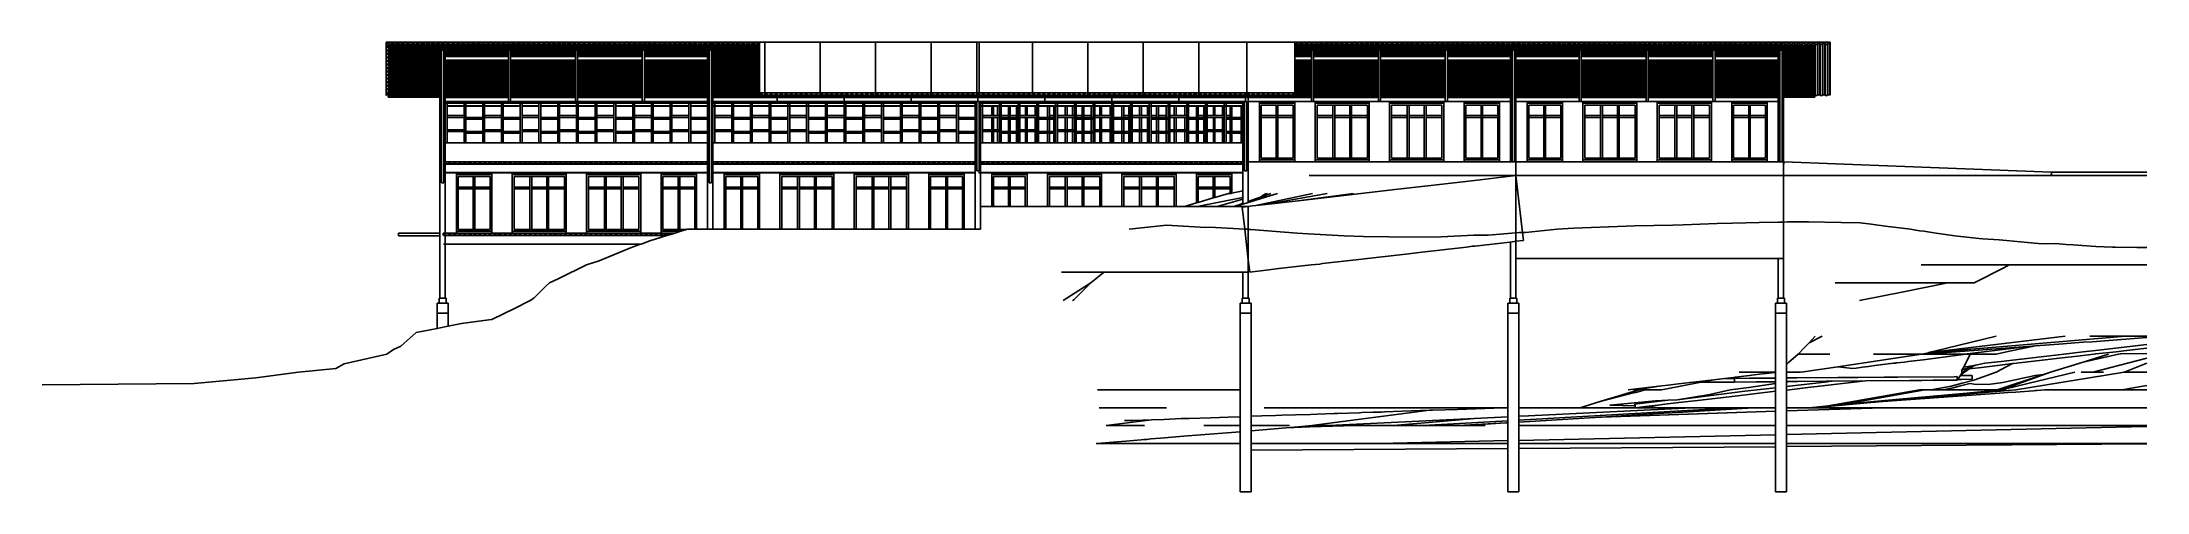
# Model space of a CAD drawing. Header units: metres. Extents: x -59 to 59, y -13 to 12.
import ezdxf

# ---------------------------------------------------------------- set-up
doc = ezdxf.new("R2010")
doc.units = ezdxf.units.M
doc.layers.add('SectionCutEdges', color=7, linetype='Continuous')

msp = doc.modelspace()

# ---------------------------------------------------------------- linework, layer by layer
for p, q in [((-39.69, 12.47), (-39.7, 12.47)), ((-39.7, 12.47), (-39.7, 9.65)), ((-39.69, 12.35), (-39.69, 12.47)), ((-36.59, 12.47), (-39.69, 12.47)), ((-39.69, 12.35), (-39.67, 12.4)), ((-39.69, 12.35), (-39.69, 9.65)), ((-39.67, 12.4), (-39.55, 12.4)), ((-39.67, 12.4), (-39.67, 9.53)), ((-39.55, 12.34), (-39.59, 12.34)), ((-39.59, 12.32), (-39.59, 12.34)), ((-39.59, 12.32), (-39.59, 12.32)), ((-18.77, 12.32), (-39.59, 12.32)), ((-18.77, 12.32), (-39.59, 12.32)), ((-39.59, 12.32), (-39.59, 12.27)), ((-18.77, 12.27), (-39.59, 12.27)), ((-39.59, 12.27), (-39.59, 12.24)), ((-39.59, 12.23), (-39.59, 12.24)), ((-36.59, 12.24), (-39.59, 12.24)), ((-36.59, 12.24), (-39.59, 12.24)), ((-39.59, 12.24), (-39.59, 12.24)), ((-39.59, 12.23), (-39.59, 12.23)), ((-36.59, 12.23), (-39.59, 12.23)), ((-36.59, 12.23), (-39.59, 12.23)), ((-39.59, 12.23), (-39.59, 12.18)), ((-39.59, 12.15), (-39.59, 12.18)), ((-36.59, 12.18), (-39.59, 12.18)), ((-36.59, 12.15), (-39.59, 12.15)), ((-39.55, 12.15), (-39.59, 12.15)), ((-39.59, 12.15), (-39.59, 12.15)), ((-39.55, 12.06), (-39.59, 12.06)), ((-39.59, 12.03), (-39.59, 12.06)), ((-39.59, 12.03), (-39.59, 12.03)), ((-36.59, 12.03), (-39.59, 12.03)), ((-36.59, 12.03), (-39.59, 12.03)), ((-39.59, 12.03), (-39.59, 11.98)), ((-39.59, 11.96), (-39.59, 11.98)), ((-36.59, 11.98), (-39.59, 11.98)), ((-36.59, 11.96), (-39.59, 11.96)), ((-39.59, 11.96), (-39.59, 11.95)), ((-39.55, 11.95), (-39.59, 11.95)), ((-39.55, 11.86), (-39.59, 11.86)), ((-39.59, 11.83), (-39.59, 11.86)), ((-39.59, 11.83), (-39.59, 11.83)), ((-36.59, 11.83), (-39.59, 11.83)), ((-36.59, 11.83), (-39.59, 11.83)), ((-39.59, 11.83), (-39.59, 11.78)), ((-39.55, 12.4), (-39.53, 12.35)), ((-39.55, 12.4), (-39.55, 12.34)), ((-39.53, 12.34), (-39.55, 12.34)), ((-39.55, 12.15), (-39.55, 12.06)), ((-39.53, 12.15), (-39.55, 12.15)), ((-39.53, 12.06), (-39.55, 12.06)), ((-39.55, 11.95), (-39.55, 11.86)), ((-39.53, 11.95), (-39.55, 11.95)), ((-39.53, 11.86), (-39.55, 11.86)), ((-39.41, 12.35), (-39.53, 12.35)), ((-39.53, 12.35), (-39.53, 12.34)), ((-39.41, 12.34), (-39.53, 12.34)), ((-39.53, 12.15), (-39.53, 12.06)), ((-39.41, 12.15), (-39.53, 12.15)), ((-39.41, 12.06), (-39.53, 12.06)), ((-39.53, 11.95), (-39.53, 11.86)), ((-39.41, 11.95), (-39.53, 11.95)), ((-39.41, 11.86), (-39.53, 11.86)), ((-39.41, 12.35), (-39.39, 12.4)), ((-39.41, 12.35), (-39.41, 12.34)), ((-39.39, 12.34), (-39.41, 12.34)), ((-39.41, 12.15), (-39.41, 12.06)), ((-39.39, 12.15), (-39.41, 12.15)), ((-39.39, 12.06), (-39.41, 12.06)), ((-39.41, 11.95), (-39.41, 11.86)), ((-39.39, 11.95), (-39.41, 11.95)), ((-39.39, 11.86), (-39.41, 11.86)), ((-39.39, 12.4), (-39.27, 12.4)), ((-39.39, 12.4), (-39.39, 12.34)), ((-39.27, 12.34), (-39.39, 12.34)), ((-39.39, 12.15), (-39.39, 12.06)), ((-39.27, 12.15), (-39.39, 12.15)), ((-39.27, 12.06), (-39.39, 12.06)), ((-39.39, 11.95), (-39.39, 11.86)), ((-39.27, 11.95), (-39.39, 11.95)), ((-39.27, 11.86), (-39.39, 11.86)), ((-39.27, 12.4), (-39.25, 12.35)), ((-39.27, 12.4), (-39.27, 12.34)), ((-39.25, 12.34), (-39.27, 12.34)), ((-39.27, 12.15), (-39.27, 12.06)), ((-39.25, 12.15), (-39.27, 12.15)), ((-39.25, 12.06), (-39.27, 12.06)), ((-39.27, 11.95), (-39.27, 11.86)), ((-39.25, 11.95), (-39.27, 11.95)), ((-39.25, 11.86), (-39.27, 11.86)), ((-39.13, 12.35), (-39.25, 12.35)), ((-39.25, 12.35), (-39.25, 12.34)), ((-39.13, 12.34), (-39.25, 12.34)), ((-39.25, 12.15), (-39.25, 12.06)), ((-39.13, 12.15), (-39.25, 12.15)), ((-39.13, 12.06), (-39.25, 12.06)), ((-39.25, 11.95), (-39.25, 11.86)), ((-39.13, 11.95), (-39.25, 11.95)), ((-39.13, 11.86), (-39.25, 11.86)), ((-39.11, 12.4), (-39.13, 12.35)), ((-39.13, 12.35), (-39.13, 12.34)), ((-39.11, 12.34), (-39.13, 12.34)), ((-39.13, 12.15), (-39.13, 12.06)), ((-39.11, 12.15), (-39.13, 12.15)), ((-39.11, 12.06), (-39.13, 12.06)), ((-39.13, 11.95), (-39.13, 11.86)), ((-39.11, 11.95), (-39.13, 11.95)), ((-39.11, 11.86), (-39.13, 11.86)), ((-39.11, 12.4), (-39.11, 12.34)), ((-39.11, 12.4), (-38.99, 12.4)), ((-38.99, 12.34), (-39.11, 12.34)), ((-39.11, 12.15), (-39.11, 12.06)), ((-38.99, 12.15), (-39.11, 12.15)), ((-38.99, 12.06), (-39.11, 12.06)), ((-39.11, 11.95), (-39.11, 11.86)), ((-38.99, 11.95), (-39.11, 11.95)), ((-38.99, 11.86), (-39.11, 11.86)), ((-38.99, 12.4), (-38.99, 12.34)), ((-38.99, 12.4), (-38.97, 12.35)), ((-38.97, 12.34), (-38.99, 12.34)), ((-38.99, 12.15), (-38.99, 12.06)), ((-38.97, 12.15), (-38.99, 12.15)), ((-38.97, 12.06), (-38.99, 12.06)), ((-38.99, 11.95), (-38.99, 11.86)), ((-38.97, 11.95), (-38.99, 11.95)), ((-38.97, 11.86), (-38.99, 11.86)), ((-38.97, 12.35), (-38.97, 12.34)), ((-38.85, 12.35), (-38.97, 12.35)), ((-38.85, 12.34), (-38.97, 12.34)), ((-38.97, 12.15), (-38.97, 12.06)), ((-38.85, 12.15), (-38.97, 12.15)), ((-38.85, 12.06), (-38.97, 12.06)), ((-38.97, 11.95), (-38.97, 11.86)), ((-38.85, 11.95), (-38.97, 11.95)), ((-38.85, 11.86), (-38.97, 11.86)), ((-38.85, 12.35), (-38.83, 12.4)), ((-38.85, 12.35), (-38.85, 12.34)), ((-38.83, 12.34), (-38.85, 12.34)), ((-38.85, 12.15), (-38.85, 12.06)), ((-38.83, 12.15), (-38.85, 12.15)), ((-38.83, 12.06), (-38.85, 12.06)), ((-38.85, 11.95), (-38.85, 11.86)), ((-38.83, 11.95), (-38.85, 11.95)), ((-38.83, 11.86), (-38.85, 11.86)), ((-38.83, 12.4), (-38.83, 12.34)), ((-38.83, 12.4), (-38.7, 12.4)), ((-38.7, 12.34), (-38.83, 12.34)), ((-38.83, 12.15), (-38.83, 12.06)), ((-38.7, 12.15), (-38.83, 12.15)), ((-38.7, 12.06), (-38.83, 12.06)), ((-38.83, 11.95), (-38.83, 11.86)), ((-38.7, 11.95), (-38.83, 11.95)), ((-38.7, 11.86), (-38.83, 11.86)), ((-38.7, 12.4), (-38.7, 12.34)), ((-38.7, 12.4), (-38.68, 12.35)), ((-38.68, 12.34), (-38.7, 12.34)), ((-38.7, 12.15), (-38.7, 12.06)), ((-38.68, 12.15), (-38.7, 12.15)), ((-38.68, 12.06), (-38.7, 12.06)), ((-38.7, 11.95), (-38.7, 11.86)), ((-38.68, 11.95), (-38.7, 11.95)), ((-38.68, 11.86), (-38.7, 11.86)), ((-38.68, 12.35), (-38.68, 12.34)), ((-38.56, 12.35), (-38.68, 12.35)), ((-38.56, 12.34), (-38.68, 12.34)), ((-38.68, 12.15), (-38.68, 12.06)), ((-38.56, 12.15), (-38.68, 12.15)), ((-38.56, 12.06), (-38.68, 12.06)), ((-38.68, 11.95), (-38.68, 11.86)), ((-38.56, 11.95), (-38.68, 11.95)), ((-38.56, 11.86), (-38.68, 11.86)), ((-38.56, 12.35), (-38.54, 12.4)), ((-38.56, 12.35), (-38.56, 12.34)), ((-38.54, 12.34), (-38.56, 12.34)), ((-38.56, 12.15), (-38.56, 12.06)), ((-38.54, 12.15), (-38.56, 12.15)), ((-38.54, 12.06), (-38.56, 12.06)), ((-38.56, 11.95), (-38.56, 11.86)), ((-38.54, 11.95), (-38.56, 11.95)), ((-38.54, 11.86), (-38.56, 11.86)), ((-38.54, 12.4), (-38.54, 12.34)), ((-38.54, 12.4), (-38.42, 12.4)), ((-38.42, 12.34), (-38.54, 12.34)), ((-38.54, 12.15), (-38.54, 12.06)), ((-38.42, 12.15), (-38.54, 12.15)), ((-38.42, 12.06), (-38.54, 12.06)), ((-38.54, 11.95), (-38.54, 11.86)), ((-38.42, 11.95), (-38.54, 11.95)), ((-38.42, 11.86), (-38.54, 11.86)), ((-38.42, 12.4), (-38.42, 12.34)), ((-38.42, 12.4), (-38.4, 12.35)), ((-38.4, 12.34), (-38.42, 12.34)), ((-38.42, 12.15), (-38.42, 12.06)), ((-38.4, 12.15), (-38.42, 12.15)), ((-38.4, 12.06), (-38.42, 12.06)), ((-38.42, 11.95), (-38.42, 11.86)), ((-38.4, 11.95), (-38.42, 11.95)), ((-38.4, 11.86), (-38.42, 11.86)), ((-38.4, 12.35), (-38.4, 12.34)), ((-38.28, 12.35), (-38.4, 12.35)), ((-38.28, 12.34), (-38.4, 12.34)), ((-38.4, 12.15), (-38.4, 12.06)), ((-38.28, 12.15), (-38.4, 12.15)), ((-38.28, 12.06), (-38.4, 12.06)), ((-38.4, 11.95), (-38.4, 11.86)), ((-38.28, 11.95), (-38.4, 11.95)), ((-38.28, 11.86), (-38.4, 11.86)), ((-38.28, 12.35), (-38.26, 12.4)), ((-38.28, 12.35), (-38.28, 12.34)), ((-38.26, 12.34), (-38.28, 12.34)), ((-38.28, 12.15), (-38.28, 12.06)), ((-38.26, 12.15), (-38.28, 12.15)), ((-38.26, 12.06), (-38.28, 12.06)), ((-38.28, 11.95), (-38.28, 11.86)), ((-38.26, 11.95), (-38.28, 11.95)), ((-38.26, 11.86), (-38.28, 11.86)), ((-38.26, 12.4), (-38.26, 12.34)), ((-38.26, 12.4), (-38.14, 12.4)), ((-38.14, 12.34), (-38.26, 12.34)), ((-38.26, 12.15), (-38.26, 12.06)), ((-38.14, 12.15), (-38.26, 12.15)), ((-38.14, 12.06), (-38.26, 12.06)), ((-38.26, 11.95), (-38.26, 11.86)), ((-38.14, 11.95), (-38.26, 11.95)), ((-38.14, 11.86), (-38.26, 11.86)), ((-38.14, 12.4), (-38.14, 12.34)), ((-38.14, 12.4), (-38.12, 12.35)), ((-38.12, 12.34), (-38.14, 12.34)), ((-38.14, 12.15), (-38.14, 12.06)), ((-38.12, 12.15), (-38.14, 12.15)), ((-38.12, 12.06), (-38.14, 12.06)), ((-38.14, 11.95), (-38.14, 11.86)), ((-38.12, 11.95), (-38.14, 11.95)), ((-38.12, 11.86), (-38.14, 11.86)), ((-38.12, 12.35), (-38.12, 12.34)), ((-38, 12.35), (-38.12, 12.35)), ((-38, 12.34), (-38.12, 12.34)), ((-38.12, 12.15), (-38.12, 12.06)), ((-38, 12.15), (-38.12, 12.15)), ((-38, 12.06), (-38.12, 12.06)), ((-38.12, 11.95), (-38.12, 11.86)), ((-38, 11.95), (-38.12, 11.95)), ((-38, 11.86), (-38.12, 11.86)), ((-38, 12.35), (-37.98, 12.4)), ((-38, 12.35), (-38, 12.34)), ((-37.98, 12.34), (-38, 12.34)), ((-38, 12.15), (-38, 12.06)), ((-37.98, 12.15), (-38, 12.15)), ((-37.98, 12.06), (-38, 12.06)), ((-38, 11.95), (-38, 11.86)), ((-37.98, 11.95), (-38, 11.95)), ((-37.98, 11.86), (-38, 11.86)), ((-37.98, 12.4), (-37.98, 12.34)), ((-37.98, 12.4), (-37.86, 12.4)), ((-37.86, 12.34), (-37.98, 12.34)), ((-37.98, 12.15), (-37.98, 12.06)), ((-37.86, 12.15), (-37.98, 12.15)), ((-37.86, 12.06), (-37.98, 12.06)), ((-37.98, 11.95), (-37.98, 11.86)), ((-37.86, 11.95), (-37.98, 11.95)), ((-37.86, 11.86), (-37.98, 11.86)), ((-37.86, 12.4), (-37.86, 12.34)), ((-37.86, 12.4), (-37.84, 12.35)), ((-37.84, 12.34), (-37.86, 12.34)), ((-37.86, 12.15), (-37.86, 12.06)), ((-37.84, 12.15), (-37.86, 12.15)), ((-37.84, 12.06), (-37.86, 12.06)), ((-37.86, 11.95), (-37.86, 11.86)), ((-37.84, 11.95), (-37.86, 11.95)), ((-37.84, 11.86), (-37.86, 11.86)), ((-37.84, 12.35), (-37.84, 12.34)), ((-37.72, 12.35), (-37.84, 12.35)), ((-37.72, 12.34), (-37.84, 12.34)), ((-37.84, 12.15), (-37.84, 12.06)), ((-37.72, 12.15), (-37.84, 12.15)), ((-37.72, 12.06), (-37.84, 12.06)), ((-37.84, 11.95), (-37.84, 11.86)), ((-37.72, 11.95), (-37.84, 11.95)), ((-37.72, 11.86), (-37.84, 11.86)), ((-37.72, 12.35), (-37.7, 12.4)), ((-37.72, 12.35), (-37.72, 12.34)), ((-37.7, 12.34), (-37.72, 12.34)), ((-37.72, 12.15), (-37.72, 12.06)), ((-37.7, 12.15), (-37.72, 12.15)), ((-37.7, 12.06), (-37.72, 12.06)), ((-37.72, 11.95), (-37.72, 11.86)), ((-37.7, 11.95), (-37.72, 11.95)), ((-37.7, 11.86), (-37.72, 11.86)), ((-37.7, 12.4), (-37.7, 12.34)), ((-37.7, 12.4), (-37.57, 12.4)), ((-37.57, 12.34), (-37.7, 12.34)), ((-37.7, 12.15), (-37.7, 12.06)), ((-37.57, 12.15), (-37.7, 12.15)), ((-37.57, 12.06), (-37.7, 12.06)), ((-37.7, 11.95), (-37.7, 11.86)), ((-37.57, 11.95), (-37.7, 11.95)), ((-37.57, 11.86), (-37.7, 11.86)), ((-37.57, 12.4), (-37.57, 12.34)), ((-37.57, 12.4), (-37.55, 12.35)), ((-37.55, 12.34), (-37.57, 12.34)), ((-37.57, 12.15), (-37.57, 12.06)), ((-37.55, 12.15), (-37.57, 12.15)), ((-37.55, 12.06), (-37.57, 12.06)), ((-37.57, 11.95), (-37.57, 11.86)), ((-37.55, 11.95), (-37.57, 11.95)), ((-37.55, 11.86), (-37.57, 11.86)), ((-37.55, 12.35), (-37.55, 12.34)), ((-37.43, 12.35), (-37.55, 12.35)), ((-37.43, 12.34), (-37.55, 12.34)), ((-37.55, 12.15), (-37.55, 12.06)), ((-37.43, 12.15), (-37.55, 12.15)), ((-37.43, 12.06), (-37.55, 12.06)), ((-37.55, 11.95), (-37.55, 11.86)), ((-37.43, 11.95), (-37.55, 11.95)), ((-37.43, 11.86), (-37.55, 11.86)), ((-37.43, 12.35), (-37.41, 12.4)), ((-37.43, 12.35), (-37.43, 12.34)), ((-37.41, 12.34), (-37.43, 12.34)), ((-37.43, 12.15), (-37.43, 12.06)), ((-37.41, 12.15), (-37.43, 12.15)), ((-37.41, 12.06), (-37.43, 12.06)), ((-37.43, 11.95), (-37.43, 11.86)), ((-37.41, 11.95), (-37.43, 11.95)), ((-37.41, 11.86), (-37.43, 11.86)), ((-37.41, 12.4), (-37.41, 12.34)), ((-37.41, 12.4), (-37.29, 12.4)), ((-37.29, 12.34), (-37.41, 12.34)), ((-37.41, 12.15), (-37.41, 12.06)), ((-37.29, 12.15), (-37.41, 12.15)), ((-37.29, 12.06), (-37.41, 12.06)), ((-37.41, 11.95), (-37.41, 11.86)), ((-37.29, 11.95), (-37.41, 11.95)), ((-37.29, 11.86), (-37.41, 11.86)), ((-37.29, 12.4), (-37.29, 12.34)), ((-37.29, 12.4), (-37.27, 12.35)), ((-37.27, 12.34), (-37.29, 12.34)), ((-37.29, 12.15), (-37.29, 12.06)), ((-37.27, 12.15), (-37.29, 12.15)), ((-37.27, 12.06), (-37.29, 12.06)), ((-37.29, 11.95), (-37.29, 11.86)), ((-37.27, 11.95), (-37.29, 11.95)), ((-37.27, 11.86), (-37.29, 11.86)), ((-37.27, 12.35), (-37.27, 12.34)), ((-37.15, 12.35), (-37.27, 12.35)), ((-37.15, 12.34), (-37.27, 12.34)), ((-37.27, 12.15), (-37.27, 12.06)), ((-37.15, 12.15), (-37.27, 12.15)), ((-37.15, 12.06), (-37.27, 12.06)), ((-37.27, 11.95), (-37.27, 11.86)), ((-37.15, 11.95), (-37.27, 11.95)), ((-37.15, 11.86), (-37.27, 11.86)), ((-37.15, 12.35), (-37.13, 12.4)), ((-37.15, 12.35), (-37.15, 12.34)), ((-37.13, 12.34), (-37.15, 12.34)), ((-37.15, 12.15), (-37.15, 12.06)), ((-37.13, 12.15), (-37.15, 12.15)), ((-37.13, 12.06), (-37.15, 12.06)), ((-37.15, 11.95), (-37.15, 11.86)), ((-37.13, 11.95), (-37.15, 11.95)), ((-37.13, 11.86), (-37.15, 11.86)), ((-37.13, 12.4), (-37.13, 12.34)), ((-37.13, 12.4), (-37.01, 12.4)), ((-37.01, 12.34), (-37.13, 12.34)), ((-37.13, 12.15), (-37.13, 12.06)), ((-37.01, 12.15), (-37.13, 12.15)), ((-37.01, 12.06), (-37.13, 12.06)), ((-37.13, 11.95), (-37.13, 11.86)), ((-37.01, 11.95), (-37.13, 11.95)), ((-37.01, 11.86), (-37.13, 11.86)), ((-37.01, 12.4), (-37.01, 12.34)), ((-37.01, 12.4), (-36.99, 12.35)), ((-36.99, 12.34), (-37.01, 12.34)), ((-37.01, 12.15), (-37.01, 12.06)), ((-36.99, 12.15), (-37.01, 12.15)), ((-36.99, 12.06), (-37.01, 12.06)), ((-37.01, 11.95), (-37.01, 11.86)), ((-36.99, 11.95), (-37.01, 11.95)), ((-36.99, 11.86), (-37.01, 11.86)), ((-36.99, 12.35), (-36.99, 12.34)), ((-36.87, 12.35), (-36.99, 12.35)), ((-36.87, 12.34), (-36.99, 12.34)), ((-36.99, 12.15), (-36.99, 12.06)), ((-36.87, 12.15), (-36.99, 12.15)), ((-36.87, 12.06), (-36.99, 12.06)), ((-36.99, 11.95), (-36.99, 11.86)), ((-36.87, 11.95), (-36.99, 11.95)), ((-36.87, 11.86), (-36.99, 11.86)), ((-36.87, 12.35), (-36.85, 12.4)), ((-36.87, 12.35), (-36.87, 12.34)), ((-36.85, 12.34), (-36.87, 12.34)), ((-36.87, 12.15), (-36.87, 12.06)), ((-36.85, 12.15), (-36.87, 12.15)), ((-36.85, 12.06), (-36.87, 12.06)), ((-36.87, 11.95), (-36.87, 11.86)), ((-36.85, 11.95), (-36.87, 11.95)), ((-36.85, 11.86), (-36.87, 11.86)), ((-36.85, 12.4), (-36.85, 12.34)), ((-36.85, 12.4), (-36.73, 12.4)), ((-36.73, 12.34), (-36.85, 12.34)), ((-36.85, 12.15), (-36.85, 12.06)), ((-36.73, 12.15), (-36.85, 12.15)), ((-36.73, 12.06), (-36.85, 12.06)), ((-36.85, 11.95), (-36.85, 11.86)), ((-36.73, 11.95), (-36.85, 11.95)), ((-36.73, 11.86), (-36.85, 11.86)), ((-36.73, 12.4), (-36.73, 12.34)), ((-36.73, 12.4), (-36.71, 12.35)), ((-36.71, 12.34), (-36.73, 12.34)), ((-36.73, 12.15), (-36.73, 12.06)), ((-36.71, 12.15), (-36.73, 12.15)), ((-36.71, 12.06), (-36.73, 12.06)), ((-36.73, 11.95), (-36.73, 11.86)), ((-36.71, 11.95), (-36.73, 11.95)), ((-36.71, 11.86), (-36.73, 11.86)), ((-36.71, 12.35), (-36.71, 12.34)), ((-36.59, 12.35), (-36.71, 12.35)), ((-36.59, 12.34), (-36.71, 12.34)), ((-36.71, 12.15), (-36.71, 12.06)), ((-36.59, 12.15), (-36.71, 12.15)), ((-36.59, 12.06), (-36.71, 12.06)), ((-36.71, 11.95), (-36.71, 11.86)), ((-36.59, 11.95), (-36.71, 11.95)), ((-36.59, 11.86), (-36.71, 11.86)), ((-36.59, 12.35), (-36.59, 12.47)), ((-36.59, 12.47), (-33.48, 12.47)), ((-36.59, 12.35), (-36.57, 12.4)), ((-36.59, 12.35), (-36.59, 12.34)), ((-36.57, 12.34), (-36.59, 12.34)), ((-36.47, 12.24), (-36.59, 12.24)), ((-36.59, 12.24), (-36.59, 12.24)), ((-36.59, 12.24), (-36.59, 12.23)), ((-36.59, 12.23), (-36.53, 12.23)), ((-36.59, 12.23), (-36.59, 12.23)), ((-36.59, 12.23), (-36.59, 12.23)), ((-36.59, 12.23), (-36.59, 12.18)), ((-36.59, 12.18), (-36.59, 12.15)), ((-36.59, 12.15), (-36.59, 12.15)), ((-36.59, 12.15), (-36.59, 12.06)), ((-36.59, 12.06), (-36.59, 12.03)), ((-36.59, 12.03), (-36.59, 12.02)), ((-36.59, 12.03), (-36.59, 12.03)), ((-36.59, 12.02), (-36.59, 12.01)), ((-36.53, 12.02), (-36.59, 12.02)), ((-36.59, 12.01), (-36.47, 12.01)), ((-36.59, 12.01), (-36.59, 11.98)), ((-36.59, 11.96), (-36.59, 11.98)), ((-36.59, 11.96), (-36.59, 11.95)), ((-36.59, 11.95), (-36.59, 11.86)), ((-36.59, 11.86), (-36.59, 11.83)), ((-36.59, 11.83), (-36.59, 11.78)), ((-36.59, 11.83), (-36.59, 11.83)), ((-36.57, 12.4), (-36.45, 12.4)), ((-36.57, 12.4), (-36.57, 12.34)), ((-36.45, 12.34), (-36.57, 12.34)), ((-36.53, 12.23), (-36.53, 12.02)), ((-36.53, 12.02), (-36.53, 12.23)), ((-36.53, 12.23), (-36.47, 12.23)), ((-36.47, 12.02), (-36.53, 12.02)), ((-32.84, 12.24), (-36.47, 12.24)), ((-36.47, 12.23), (-36.47, 12.24)), ((-36.47, 12.24), (-36.47, 12.24)), ((-32.84, 12.24), (-36.47, 12.24)), ((-32.84, 12.23), (-36.47, 12.23)), ((-32.84, 12.23), (-36.47, 12.23)), ((-36.47, 12.23), (-36.47, 12.18)), ((-36.47, 12.23), (-36.47, 12.23)), ((-36.47, 12.23), (-36.47, 12.23)), ((-32.84, 12.18), (-36.47, 12.18)), ((-36.47, 12.18), (-36.47, 12.15)), ((-32.84, 12.15), (-36.47, 12.15)), ((-36.45, 12.15), (-36.47, 12.15)), ((-36.47, 12.15), (-36.47, 12.15)), ((-36.47, 12.15), (-36.47, 12.06)), ((-36.45, 12.06), (-36.47, 12.06)), ((-36.47, 12.06), (-36.47, 12.03)), ((-32.84, 12.03), (-36.47, 12.03)), ((-32.84, 12.03), (-36.47, 12.03)), ((-36.47, 12.03), (-36.47, 12.02)), ((-36.47, 12.03), (-36.47, 12.03)), ((-36.47, 12.01), (-36.47, 12.02)), ((-36.47, 12.01), (-36.47, 11.98)), ((-32.84, 11.98), (-36.47, 11.98)), ((-36.47, 11.98), (-36.47, 11.96)), ((-32.84, 11.96), (-36.47, 11.96)), ((-36.47, 11.96), (-36.47, 11.95)), ((-36.45, 11.95), (-36.47, 11.95)), ((-36.47, 11.95), (-36.47, 11.86)), ((-36.45, 11.86), (-36.47, 11.86)), ((-36.47, 11.86), (-36.47, 11.83)), ((-32.84, 11.83), (-36.47, 11.83)), ((-32.84, 11.83), (-36.47, 11.83)), ((-36.47, 11.83), (-36.47, 11.78)), ((-36.47, 11.83), (-36.47, 11.83)), ((-36.45, 12.4), (-36.43, 12.35)), ((-36.45, 12.4), (-36.45, 12.34)), ((-36.43, 12.34), (-36.45, 12.34)), ((-36.45, 12.15), (-36.45, 12.06)), ((-36.43, 12.15), (-36.45, 12.15)), ((-36.43, 12.06), (-36.45, 12.06)), ((-36.45, 11.95), (-36.45, 11.86)), ((-36.43, 11.95), (-36.45, 11.95)), ((-36.43, 11.86), (-36.45, 11.86)), ((-36.3, 12.35), (-36.43, 12.35)), ((-36.43, 12.35), (-36.43, 12.34)), ((-36.3, 12.34), (-36.43, 12.34)), ((-36.43, 12.15), (-36.43, 12.06)), ((-36.3, 12.15), (-36.43, 12.15)), ((-36.3, 12.06), (-36.43, 12.06)), ((-36.43, 11.95), (-36.43, 11.86)), ((-36.3, 11.95), (-36.43, 11.95)), ((-36.3, 11.86), (-36.43, 11.86)), ((-36.3, 12.35), (-36.28, 12.4)), ((-36.3, 12.35), (-36.3, 12.34)), ((-36.28, 12.34), (-36.3, 12.34)), ((-36.3, 12.15), (-36.3, 12.06)), ((-36.28, 12.15), (-36.3, 12.15)), ((-36.28, 12.06), (-36.3, 12.06)), ((-36.3, 11.95), (-36.3, 11.86)), ((-36.28, 11.95), (-36.3, 11.95)), ((-36.28, 11.86), (-36.3, 11.86)), ((-36.28, 12.4), (-36.16, 12.4)), ((-36.28, 12.4), (-36.28, 12.34)), ((-36.16, 12.34), (-36.28, 12.34)), ((-36.28, 12.15), (-36.28, 12.06)), ((-36.16, 12.15), (-36.28, 12.15)), ((-36.16, 12.06), (-36.28, 12.06)), ((-36.28, 11.95), (-36.28, 11.86)), ((-36.16, 11.95), (-36.28, 11.95)), ((-36.16, 11.86), (-36.28, 11.86)), ((-36.16, 12.4), (-36.14, 12.35)), ((-36.16, 12.4), (-36.16, 12.34)), ((-36.14, 12.34), (-36.16, 12.34)), ((-36.16, 12.15), (-36.16, 12.06)), ((-36.14, 12.15), (-36.16, 12.15)), ((-36.14, 12.06), (-36.16, 12.06)), ((-36.16, 11.95), (-36.16, 11.86)), ((-36.14, 11.95), (-36.16, 11.95)), ((-36.14, 11.86), (-36.16, 11.86)), ((-36.02, 12.35), (-36.14, 12.35)), ((-36.14, 12.35), (-36.14, 12.34)), ((-36.02, 12.34), (-36.14, 12.34)), ((-36.14, 12.15), (-36.14, 12.06)), ((-36.02, 12.15), (-36.14, 12.15)), ((-36.02, 12.06), (-36.14, 12.06)), ((-36.14, 11.95), (-36.14, 11.86)), ((-36.02, 11.95), (-36.14, 11.95)), ((-36.02, 11.86), (-36.14, 11.86)), ((-36, 12.4), (-36.02, 12.35)), ((-36.02, 12.35), (-36.02, 12.34)), ((-36, 12.34), (-36.02, 12.34)), ((-36.02, 12.15), (-36.02, 12.06)), ((-36, 12.15), (-36.02, 12.15)), ((-36, 12.06), (-36.02, 12.06)), ((-36.02, 11.95), (-36.02, 11.86)), ((-36, 11.95), (-36.02, 11.95)), ((-36, 11.86), (-36.02, 11.86)), ((-36, 12.4), (-36, 12.34)), ((-36, 12.4), (-35.88, 12.4)), ((-35.88, 12.34), (-36, 12.34)), ((-36, 12.15), (-36, 12.06)), ((-35.88, 12.15), (-36, 12.15)), ((-35.88, 12.06), (-36, 12.06)), ((-36, 11.95), (-36, 11.86)), ((-35.88, 11.95), (-36, 11.95)), ((-35.88, 11.86), (-36, 11.86)), ((-35.88, 12.4), (-35.88, 12.34)), ((-35.88, 12.4), (-35.86, 12.35)), ((-35.86, 12.34), (-35.88, 12.34)), ((-35.88, 12.15), (-35.88, 12.06)), ((-35.86, 12.15), (-35.88, 12.15)), ((-35.86, 12.06), (-35.88, 12.06)), ((-35.88, 11.95), (-35.88, 11.86)), ((-35.86, 11.95), (-35.88, 11.95)), ((-35.86, 11.86), (-35.88, 11.86)), ((-35.86, 12.35), (-35.86, 12.34)), ((-35.74, 12.35), (-35.86, 12.35)), ((-35.74, 12.34), (-35.86, 12.34)), ((-35.86, 12.15), (-35.86, 12.06)), ((-35.74, 12.15), (-35.86, 12.15)), ((-35.74, 12.06), (-35.86, 12.06)), ((-35.86, 11.95), (-35.86, 11.86)), ((-35.74, 11.95), (-35.86, 11.95)), ((-35.74, 11.86), (-35.86, 11.86)), ((-35.74, 12.35), (-35.72, 12.4)), ((-35.74, 12.35), (-35.74, 12.34)), ((-35.72, 12.34), (-35.74, 12.34)), ((-35.74, 12.15), (-35.74, 12.06)), ((-35.72, 12.15), (-35.74, 12.15)), ((-35.72, 12.06), (-35.74, 12.06)), ((-35.74, 11.95), (-35.74, 11.86)), ((-35.72, 11.95), (-35.74, 11.95)), ((-35.72, 11.86), (-35.74, 11.86)), ((-35.72, 12.4), (-35.72, 12.34)), ((-35.72, 12.4), (-35.6, 12.4)), ((-35.6, 12.34), (-35.72, 12.34)), ((-35.72, 12.15), (-35.72, 12.06)), ((-35.6, 12.15), (-35.72, 12.15)), ((-35.6, 12.06), (-35.72, 12.06)), ((-35.72, 11.95), (-35.72, 11.86)), ((-35.6, 11.95), (-35.72, 11.95)), ((-35.6, 11.86), (-35.72, 11.86)), ((-35.6, 12.4), (-35.6, 12.34)), ((-35.6, 12.4), (-35.58, 12.35)), ((-35.58, 12.34), (-35.6, 12.34)), ((-35.6, 12.15), (-35.6, 12.06)), ((-35.58, 12.15), (-35.6, 12.15)), ((-35.58, 12.06), (-35.6, 12.06)), ((-35.6, 11.95), (-35.6, 11.86)), ((-35.58, 11.95), (-35.6, 11.95)), ((-35.58, 11.86), (-35.6, 11.86)), ((-35.58, 12.35), (-35.58, 12.34)), ((-35.46, 12.35), (-35.58, 12.35)), ((-35.46, 12.34), (-35.58, 12.34)), ((-35.58, 12.15), (-35.58, 12.06)), ((-35.46, 12.15), (-35.58, 12.15)), ((-35.46, 12.06), (-35.58, 12.06)), ((-35.58, 11.95), (-35.58, 11.86)), ((-35.46, 11.95), (-35.58, 11.95)), ((-35.46, 11.86), (-35.58, 11.86)), ((-35.46, 12.35), (-35.44, 12.4)), ((-35.46, 12.35), (-35.46, 12.34)), ((-35.44, 12.34), (-35.46, 12.34)), ((-35.46, 12.15), (-35.46, 12.06)), ((-35.44, 12.15), (-35.46, 12.15)), ((-35.44, 12.06), (-35.46, 12.06)), ((-35.46, 11.95), (-35.46, 11.86)), ((-35.44, 11.95), (-35.46, 11.95)), ((-35.44, 11.86), (-35.46, 11.86)), ((-35.44, 12.4), (-35.44, 12.34)), ((-35.44, 12.4), (-35.32, 12.4)), ((-35.32, 12.34), (-35.44, 12.34)), ((-35.44, 12.15), (-35.44, 12.06)), ((-35.32, 12.15), (-35.44, 12.15)), ((-35.32, 12.06), (-35.44, 12.06)), ((-35.44, 11.95), (-35.44, 11.86)), ((-35.32, 11.95), (-35.44, 11.95)), ((-35.32, 11.86), (-35.44, 11.86)), ((-35.32, 12.4), (-35.32, 12.34)), ((-35.32, 12.4), (-35.3, 12.35)), ((-35.3, 12.34), (-35.32, 12.34)), ((-35.32, 12.15), (-35.32, 12.06)), ((-35.3, 12.15), (-35.32, 12.15)), ((-35.3, 12.06), (-35.32, 12.06)), ((-35.32, 11.95), (-35.32, 11.86)), ((-35.3, 11.95), (-35.32, 11.95)), ((-35.3, 11.86), (-35.32, 11.86)), ((-35.3, 12.35), (-35.3, 12.34)), ((-35.17, 12.35), (-35.3, 12.35)), ((-35.17, 12.34), (-35.3, 12.34)), ((-35.3, 12.15), (-35.3, 12.06)), ((-35.17, 12.15), (-35.3, 12.15)), ((-35.17, 12.06), (-35.3, 12.06)), ((-35.3, 11.95), (-35.3, 11.86)), ((-35.17, 11.95), (-35.3, 11.95)), ((-35.17, 11.86), (-35.3, 11.86)), ((-35.17, 12.35), (-35.15, 12.4)), ((-35.17, 12.35), (-35.17, 12.34)), ((-35.15, 12.34), (-35.17, 12.34)), ((-35.17, 12.15), (-35.17, 12.06)), ((-35.15, 12.15), (-35.17, 12.15)), ((-35.15, 12.06), (-35.17, 12.06)), ((-35.17, 11.95), (-35.17, 11.86)), ((-35.15, 11.95), (-35.17, 11.95)), ((-35.15, 11.86), (-35.17, 11.86)), ((-35.15, 12.4), (-35.15, 12.34)), ((-35.15, 12.4), (-35.03, 12.4)), ((-35.03, 12.34), (-35.15, 12.34)), ((-35.15, 12.15), (-35.15, 12.06)), ((-35.03, 12.15), (-35.15, 12.15)), ((-35.03, 12.06), (-35.15, 12.06)), ((-35.15, 11.95), (-35.15, 11.86)), ((-35.03, 11.95), (-35.15, 11.95)), ((-35.03, 11.86), (-35.15, 11.86)), ((-35.03, 12.4), (-35.03, 12.34)), ((-35.03, 12.4), (-35.01, 12.35)), ((-35.01, 12.34), (-35.03, 12.34)), ((-35.03, 12.15), (-35.03, 12.06)), ((-35.01, 12.15), (-35.03, 12.15)), ((-35.01, 12.06), (-35.03, 12.06)), ((-35.03, 11.95), (-35.03, 11.86)), ((-35.01, 11.95), (-35.03, 11.95)), ((-35.01, 11.86), (-35.03, 11.86)), ((-35.01, 12.35), (-35.01, 12.34)), ((-34.89, 12.35), (-35.01, 12.35)), ((-34.89, 12.34), (-35.01, 12.34)), ((-35.01, 12.15), (-35.01, 12.06)), ((-34.89, 12.15), (-35.01, 12.15)), ((-34.89, 12.06), (-35.01, 12.06)), ((-35.01, 11.95), (-35.01, 11.86)), ((-34.89, 11.95), (-35.01, 11.95)), ((-34.89, 11.86), (-35.01, 11.86)), ((-34.89, 12.35), (-34.87, 12.4)), ((-34.89, 12.35), (-34.89, 12.34)), ((-34.87, 12.34), (-34.89, 12.34)), ((-34.89, 12.15), (-34.89, 12.06)), ((-34.87, 12.15), (-34.89, 12.15)), ((-34.87, 12.06), (-34.89, 12.06)), ((-34.89, 11.95), (-34.89, 11.86)), ((-34.87, 11.95), (-34.89, 11.95)), ((-34.87, 11.86), (-34.89, 11.86)), ((-34.87, 12.4), (-34.87, 12.34)), ((-34.87, 12.4), (-34.75, 12.4)), ((-34.75, 12.34), (-34.87, 12.34)), ((-34.87, 12.15), (-34.87, 12.06)), ((-34.75, 12.15), (-34.87, 12.15)), ((-34.75, 12.06), (-34.87, 12.06)), ((-34.87, 11.95), (-34.87, 11.86)), ((-34.75, 11.95), (-34.87, 11.95)), ((-34.75, 11.86), (-34.87, 11.86)), ((-34.75, 12.4), (-34.75, 12.34)), ((-34.75, 12.4), (-34.73, 12.35)), ((-34.73, 12.34), (-34.75, 12.34)), ((-34.75, 12.15), (-34.75, 12.06)), ((-34.73, 12.15), (-34.75, 12.15)), ((-34.73, 12.06), (-34.75, 12.06)), ((-34.75, 11.95), (-34.75, 11.86)), ((-34.73, 11.95), (-34.75, 11.95)), ((-34.73, 11.86), (-34.75, 11.86)), ((-34.73, 12.35), (-34.73, 12.34)), ((-34.61, 12.35), (-34.73, 12.35)), ((-34.61, 12.34), (-34.73, 12.34)), ((-34.73, 12.15), (-34.73, 12.06)), ((-34.61, 12.15), (-34.73, 12.15)), ((-34.61, 12.06), (-34.73, 12.06)), ((-34.73, 11.95), (-34.73, 11.86)), ((-34.61, 11.95), (-34.73, 11.95)), ((-34.61, 11.86), (-34.73, 11.86)), ((-34.61, 12.35), (-34.59, 12.4)), ((-34.61, 12.35), (-34.61, 12.34)), ((-34.59, 12.34), (-34.61, 12.34)), ((-34.61, 12.15), (-34.61, 12.06)), ((-34.59, 12.15), (-34.61, 12.15)), ((-34.59, 12.06), (-34.61, 12.06)), ((-34.61, 11.95), (-34.61, 11.86)), ((-34.59, 11.95), (-34.61, 11.95)), ((-34.59, 11.86), (-34.61, 11.86)), ((-34.59, 12.4), (-34.59, 12.34)), ((-34.59, 12.4), (-34.47, 12.4)), ((-34.47, 12.34), (-34.59, 12.34)), ((-34.59, 12.15), (-34.59, 12.06)), ((-34.47, 12.15), (-34.59, 12.15)), ((-34.47, 12.06), (-34.59, 12.06)), ((-34.59, 11.95), (-34.59, 11.86)), ((-34.47, 11.95), (-34.59, 11.95)), ((-34.47, 11.86), (-34.59, 11.86)), ((-34.47, 12.4), (-34.47, 12.34)), ((-34.47, 12.4), (-34.45, 12.35)), ((-34.45, 12.34), (-34.47, 12.34)), ((-34.47, 12.15), (-34.47, 12.06)), ((-34.45, 12.15), (-34.47, 12.15)), ((-34.45, 12.06), (-34.47, 12.06)), ((-34.47, 11.95), (-34.47, 11.86)), ((-34.45, 11.95), (-34.47, 11.95)), ((-34.45, 11.86), (-34.47, 11.86)), ((-34.45, 12.35), (-34.45, 12.34)), ((-34.33, 12.35), (-34.45, 12.35)), ((-34.33, 12.34), (-34.45, 12.34)), ((-34.45, 12.15), (-34.45, 12.06)), ((-34.33, 12.15), (-34.45, 12.15)), ((-34.33, 12.06), (-34.45, 12.06)), ((-34.45, 11.95), (-34.45, 11.86)), ((-34.33, 11.95), (-34.45, 11.95)), ((-34.33, 11.86), (-34.45, 11.86)), ((-34.33, 12.35), (-34.31, 12.4)), ((-34.33, 12.35), (-34.33, 12.34)), ((-34.31, 12.34), (-34.33, 12.34)), ((-34.33, 12.15), (-34.33, 12.06)), ((-34.31, 12.15), (-34.33, 12.15)), ((-34.31, 12.06), (-34.33, 12.06)), ((-34.33, 11.95), (-34.33, 11.86)), ((-34.31, 11.95), (-34.33, 11.95)), ((-34.31, 11.86), (-34.33, 11.86)), ((-34.31, 12.4), (-34.31, 12.34)), ((-34.31, 12.4), (-34.19, 12.4)), ((-34.19, 12.34), (-34.31, 12.34)), ((-34.31, 12.15), (-34.31, 12.06)), ((-34.19, 12.15), (-34.31, 12.15)), ((-34.19, 12.06), (-34.31, 12.06)), ((-34.31, 11.95), (-34.31, 11.86)), ((-34.19, 11.95), (-34.31, 11.95)), ((-34.19, 11.86), (-34.31, 11.86)), ((-34.19, 12.4), (-34.19, 12.34)), ((-34.19, 12.4), (-34.17, 12.35)), ((-34.17, 12.34), (-34.19, 12.34)), ((-34.19, 12.15), (-34.19, 12.06)), ((-34.17, 12.15), (-34.19, 12.15)), ((-34.17, 12.06), (-34.19, 12.06)), ((-34.19, 11.95), (-34.19, 11.86)), ((-34.17, 11.95), (-34.19, 11.95)), ((-34.17, 11.86), (-34.19, 11.86)), ((-34.17, 12.35), (-34.17, 12.34)), ((-34.04, 12.35), (-34.17, 12.35)), ((-34.04, 12.34), (-34.17, 12.34)), ((-34.17, 12.15), (-34.17, 12.06)), ((-34.04, 12.15), (-34.17, 12.15)), ((-34.04, 12.06), (-34.17, 12.06)), ((-34.17, 11.95), (-34.17, 11.86)), ((-34.04, 11.95), (-34.17, 11.95)), ((-34.04, 11.86), (-34.17, 11.86)), ((-34.04, 12.35), (-34.02, 12.4)), ((-34.04, 12.35), (-34.04, 12.34)), ((-34.02, 12.34), (-34.04, 12.34)), ((-34.04, 12.15), (-34.04, 12.06)), ((-34.02, 12.15), (-34.04, 12.15)), ((-34.02, 12.06), (-34.04, 12.06)), ((-34.04, 11.95), (-34.04, 11.86)), ((-34.02, 11.95), (-34.04, 11.95)), ((-34.02, 11.86), (-34.04, 11.86)), ((-34.02, 12.4), (-34.02, 12.34)), ((-34.02, 12.4), (-33.9, 12.4)), ((-33.9, 12.34), (-34.02, 12.34)), ((-34.02, 12.15), (-34.02, 12.06)), ((-33.9, 12.15), (-34.02, 12.15)), ((-33.9, 12.06), (-34.02, 12.06)), ((-34.02, 11.95), (-34.02, 11.86)), ((-33.9, 11.95), (-34.02, 11.95)), ((-33.9, 11.86), (-34.02, 11.86)), ((-33.9, 12.4), (-33.9, 12.34)), ((-33.9, 12.4), (-33.88, 12.35)), ((-33.88, 12.34), (-33.9, 12.34)), ((-33.9, 12.15), (-33.9, 12.06)), ((-33.88, 12.15), (-33.9, 12.15)), ((-33.88, 12.06), (-33.9, 12.06)), ((-33.9, 11.95), (-33.9, 11.86)), ((-33.88, 11.95), (-33.9, 11.95)), ((-33.88, 11.86), (-33.9, 11.86)), ((-33.88, 12.35), (-33.88, 12.34)), ((-33.76, 12.35), (-33.88, 12.35)), ((-33.76, 12.34), (-33.88, 12.34)), ((-33.88, 12.15), (-33.88, 12.06)), ((-33.76, 12.15), (-33.88, 12.15)), ((-33.76, 12.06), (-33.88, 12.06)), ((-33.88, 11.95), (-33.88, 11.86)), ((-33.76, 11.95), (-33.88, 11.95)), ((-33.76, 11.86), (-33.88, 11.86)), ((-33.76, 12.35), (-33.74, 12.4)), ((-33.76, 12.35), (-33.76, 12.34)), ((-33.74, 12.34), (-33.76, 12.34)), ((-33.76, 12.15), (-33.76, 12.06)), ((-33.74, 12.15), (-33.76, 12.15)), ((-33.74, 12.06), (-33.76, 12.06)), ((-33.76, 11.95), (-33.76, 11.86)), ((-33.74, 11.95), (-33.76, 11.95)), ((-33.74, 11.86), (-33.76, 11.86)), ((-33.74, 12.4), (-33.74, 12.34)), ((-33.74, 12.4), (-33.62, 12.4)), ((-33.62, 12.34), (-33.74, 12.34)), ((-33.74, 12.15), (-33.74, 12.06)), ((-33.62, 12.15), (-33.74, 12.15)), ((-33.62, 12.06), (-33.74, 12.06)), ((-33.74, 11.95), (-33.74, 11.86)), ((-33.62, 11.95), (-33.74, 11.95)), ((-33.62, 11.86), (-33.74, 11.86)), ((-33.62, 12.4), (-33.62, 12.34)), ((-33.62, 12.4), (-33.6, 12.35)), ((-33.6, 12.34), (-33.62, 12.34)), ((-33.62, 12.15), (-33.62, 12.06)), ((-33.6, 12.15), (-33.62, 12.15)), ((-33.6, 12.06), (-33.62, 12.06)), ((-33.62, 11.95), (-33.62, 11.86)), ((-33.6, 11.95), (-33.62, 11.95)), ((-33.6, 11.86), (-33.62, 11.86)), ((-33.6, 12.35), (-33.6, 12.34)), ((-33.48, 12.35), (-33.6, 12.35)), ((-33.48, 12.34), (-33.6, 12.34)), ((-33.6, 12.15), (-33.6, 12.06)), ((-33.48, 12.15), (-33.6, 12.15)), ((-33.48, 12.06), (-33.6, 12.06)), ((-33.6, 11.95), (-33.6, 11.86)), ((-33.48, 11.95), (-33.6, 11.95)), ((-33.48, 11.86), (-33.6, 11.86)), ((-33.48, 12.47), (-33.48, 12.35)), ((-30.37, 12.47), (-33.48, 12.47)), ((-33.48, 12.35), (-33.46, 12.4)), ((-33.48, 12.34), (-33.48, 12.35)), ((-33.46, 12.34), (-33.48, 12.34)), ((-33.48, 12.06), (-33.48, 12.15)), ((-33.46, 12.15), (-33.48, 12.15)), ((-33.46, 12.06), (-33.48, 12.06)), ((-33.48, 11.86), (-33.48, 11.95)), ((-33.46, 11.95), (-33.48, 11.95)), ((-33.46, 11.86), (-33.48, 11.86)), ((-33.46, 12.4), (-33.34, 12.4)), ((-33.46, 12.4), (-33.46, 12.34)), ((-33.34, 12.34), (-33.46, 12.34)), ((-33.46, 12.15), (-33.46, 12.06)), ((-33.34, 12.15), (-33.46, 12.15)), ((-33.34, 12.06), (-33.46, 12.06)), ((-33.46, 11.95), (-33.46, 11.86)), ((-33.34, 11.95), (-33.46, 11.95)), ((-33.34, 11.86), (-33.46, 11.86)), ((-33.34, 12.4), (-33.32, 12.35)), ((-33.34, 12.4), (-33.34, 12.34)), ((-33.32, 12.34), (-33.34, 12.34)), ((-33.34, 12.15), (-33.34, 12.06)), ((-33.32, 12.15), (-33.34, 12.15)), ((-33.32, 12.06), (-33.34, 12.06)), ((-33.34, 11.95), (-33.34, 11.86)), ((-33.32, 11.95), (-33.34, 11.95)), ((-33.32, 11.86), (-33.34, 11.86)), ((-33.2, 12.35), (-33.32, 12.35)), ((-33.32, 12.35), (-33.32, 12.34)), ((-33.2, 12.34), (-33.32, 12.34)), ((-33.32, 12.15), (-33.32, 12.06)), ((-33.2, 12.15), (-33.32, 12.15)), ((-33.2, 12.06), (-33.32, 12.06)), ((-33.32, 11.95), (-33.32, 11.86)), ((-33.2, 11.95), (-33.32, 11.95)), ((-33.2, 11.86), (-33.32, 11.86)), ((-33.2, 12.35), (-33.18, 12.4)), ((-33.2, 12.35), (-33.2, 12.34)), ((-33.18, 12.34), (-33.2, 12.34)), ((-33.2, 12.15), (-33.2, 12.06)), ((-33.18, 12.15), (-33.2, 12.15)), ((-33.18, 12.06), (-33.2, 12.06)), ((-33.2, 11.95), (-33.2, 11.86)), ((-33.18, 11.95), (-33.2, 11.95)), ((-33.18, 11.86), (-33.2, 11.86)), ((-33.18, 12.4), (-33.06, 12.4)), ((-33.18, 12.4), (-33.18, 12.34)), ((-33.06, 12.34), (-33.18, 12.34)), ((-33.18, 12.15), (-33.18, 12.06)), ((-33.06, 12.15), (-33.18, 12.15)), ((-33.06, 12.06), (-33.18, 12.06)), ((-33.18, 11.95), (-33.18, 11.86)), ((-33.06, 11.95), (-33.18, 11.95)), ((-33.06, 11.86), (-33.18, 11.86)), ((-33.06, 12.4), (-33.04, 12.35)), ((-33.06, 12.4), (-33.06, 12.34)), ((-33.04, 12.34), (-33.06, 12.34)), ((-33.06, 12.15), (-33.06, 12.06)), ((-33.04, 12.15), (-33.06, 12.15)), ((-33.04, 12.06), (-33.06, 12.06)), ((-33.06, 11.95), (-33.06, 11.86)), ((-33.04, 11.95), (-33.06, 11.95)), ((-33.04, 11.86), (-33.06, 11.86)), ((-32.92, 12.35), (-33.04, 12.35)), ((-33.04, 12.35), (-33.04, 12.34)), ((-32.92, 12.34), (-33.04, 12.34)), ((-33.04, 12.15), (-33.04, 12.06)), ((-32.92, 12.15), (-33.04, 12.15)), ((-32.92, 12.06), (-33.04, 12.06)), ((-33.04, 11.95), (-33.04, 11.86)), ((-32.92, 11.95), (-33.04, 11.95)), ((-32.92, 11.86), (-33.04, 11.86)), ((-32.89, 12.4), (-32.92, 12.35)), ((-32.92, 12.35), (-32.92, 12.34)), ((-32.89, 12.34), (-32.92, 12.34)), ((-32.92, 12.15), (-32.92, 12.06)), ((-32.89, 12.15), (-32.92, 12.15)), ((-32.89, 12.06), (-32.92, 12.06)), ((-32.92, 11.95), (-32.92, 11.86)), ((-32.89, 11.95), (-32.92, 11.95)), ((-32.89, 11.86), (-32.92, 11.86)), ((-32.89, 12.4), (-32.89, 12.34)), ((-32.89, 12.4), (-32.77, 12.4)), ((-32.77, 12.34), (-32.89, 12.34)), ((-32.89, 12.15), (-32.89, 12.06)), ((-32.84, 12.15), (-32.89, 12.15)), ((-32.84, 12.06), (-32.89, 12.06)), ((-32.89, 11.95), (-32.89, 11.86)), ((-32.84, 11.95), (-32.89, 11.95)), ((-32.84, 11.86), (-32.89, 11.86)), ((-32.72, 12.24), (-32.84, 12.24)), ((-32.84, 12.24), (-32.84, 12.24)), ((-32.84, 12.24), (-32.84, 12.23)), ((-32.84, 12.23), (-32.78, 12.23)), ((-32.84, 12.23), (-32.84, 12.23)), ((-32.84, 12.23), (-32.84, 12.23)), ((-32.84, 12.23), (-32.84, 12.18)), ((-32.84, 12.18), (-32.84, 12.15)), ((-32.84, 12.15), (-32.84, 12.15)), ((-32.84, 12.15), (-32.84, 12.06)), ((-32.84, 12.06), (-32.84, 12.03)), ((-32.84, 12.03), (-32.84, 12.03)), ((-32.84, 12.03), (-32.84, 12.02)), ((-32.84, 12.02), (-32.84, 12.01)), ((-32.78, 12.02), (-32.84, 12.02)), ((-32.84, 12.01), (-32.78, 12.01)), ((-32.84, 12.01), (-32.78, 12.01)), ((-32.84, 12.01), (-32.84, 12.01)), ((-32.84, 11.98), (-32.84, 12.01)), ((-32.84, 12.01), (-32.84, 12.01)), ((-32.84, 11.96), (-32.84, 11.98)), ((-32.84, 11.96), (-32.84, 11.95)), ((-32.84, 11.95), (-32.84, 11.86)), ((-32.84, 11.86), (-32.84, 11.83)), ((-32.84, 11.83), (-32.84, 11.78)), ((-32.84, 11.83), (-32.84, 11.83)), ((-32.78, 12.23), (-32.78, 12.02)), ((-32.78, 12.02), (-32.78, 12.23)), ((-32.78, 12.23), (-32.72, 12.23)), ((-32.72, 12.02), (-32.78, 12.02)), ((-32.78, 12.01), (-32.78, 12.01)), ((-32.78, 12.01), (-32.78, 12.01)), ((-32.78, 12.01), (-32.78, 12.01)), ((-32.78, 12.01), (-32.72, 12.01)), ((-32.78, 12.01), (-32.78, 12.01)), ((-32.78, 12.01), (-32.72, 12.01)), ((-32.77, 12.4), (-32.77, 12.34)), ((-32.77, 12.4), (-32.75, 12.35)), ((-32.75, 12.34), (-32.77, 12.34)), ((-32.75, 12.35), (-32.75, 12.34)), ((-32.63, 12.35), (-32.75, 12.35)), ((-32.63, 12.34), (-32.75, 12.34)), ((-29.09, 12.24), (-32.72, 12.24)), ((-32.72, 12.23), (-32.72, 12.24)), ((-32.72, 12.24), (-32.72, 12.24)), ((-29.09, 12.24), (-32.72, 12.24)), ((-29.09, 12.23), (-32.72, 12.23)), ((-29.09, 12.23), (-32.72, 12.23)), ((-32.72, 12.23), (-32.72, 12.18)), ((-32.72, 12.23), (-32.72, 12.23)), ((-32.72, 12.23), (-32.72, 12.23)), ((-29.09, 12.18), (-32.72, 12.18)), ((-32.72, 12.18), (-32.72, 12.15)), ((-29.09, 12.15), (-32.72, 12.15)), ((-32.72, 12.15), (-32.72, 12.15)), ((-32.72, 12.15), (-32.72, 12.06)), ((-32.63, 12.15), (-32.72, 12.15)), ((-32.72, 12.06), (-32.72, 12.03)), ((-32.63, 12.06), (-32.72, 12.06)), ((-29.09, 12.03), (-32.72, 12.03)), ((-29.09, 12.03), (-32.72, 12.03)), ((-32.72, 12.03), (-32.72, 12.02)), ((-32.72, 12.03), (-32.72, 12.03)), ((-32.72, 12.01), (-32.72, 12.02)), ((-32.72, 12.01), (-32.72, 12.01)), ((-32.72, 12.01), (-32.72, 11.98)), ((-29.09, 11.98), (-32.72, 11.98)), ((-32.72, 11.96), (-32.72, 11.98)), ((-29.09, 11.96), (-32.72, 11.96)), ((-32.72, 11.96), (-32.72, 11.95)), ((-32.63, 11.95), (-32.72, 11.95)), ((-32.72, 11.95), (-32.72, 11.86)), ((-32.63, 11.86), (-32.72, 11.86)), ((-32.72, 11.86), (-32.72, 11.83)), ((-29.09, 11.83), (-32.72, 11.83)), ((-29.09, 11.83), (-32.72, 11.83)), ((-32.72, 11.83), (-32.72, 11.78)), ((-32.72, 11.83), (-32.72, 11.83)), ((-32.63, 12.35), (-32.61, 12.4)), ((-32.63, 12.35), (-32.63, 12.34)), ((-32.61, 12.34), (-32.63, 12.34)), ((-32.63, 12.15), (-32.63, 12.06)), ((-32.61, 12.15), (-32.63, 12.15)), ((-32.61, 12.06), (-32.63, 12.06)), ((-32.63, 11.95), (-32.63, 11.86)), ((-32.61, 11.95), (-32.63, 11.95)), ((-32.61, 11.86), (-32.63, 11.86)), ((-32.61, 12.4), (-32.61, 12.34)), ((-32.61, 12.4), (-32.49, 12.4)), ((-32.49, 12.34), (-32.61, 12.34)), ((-32.61, 12.15), (-32.61, 12.06)), ((-32.49, 12.15), (-32.61, 12.15)), ((-32.49, 12.06), (-32.61, 12.06)), ((-32.61, 11.95), (-32.61, 11.86)), ((-32.49, 11.95), (-32.61, 11.95)), ((-32.49, 11.86), (-32.61, 11.86)), ((-32.49, 12.4), (-32.49, 12.34)), ((-32.49, 12.4), (-32.47, 12.35)), ((-32.47, 12.34), (-32.49, 12.34)), ((-32.49, 12.15), (-32.49, 12.06)), ((-32.47, 12.15), (-32.49, 12.15)), ((-32.47, 12.06), (-32.49, 12.06)), ((-32.49, 11.95), (-32.49, 11.86)), ((-32.47, 11.95), (-32.49, 11.95)), ((-32.47, 11.86), (-32.49, 11.86)), ((-32.47, 12.35), (-32.47, 12.34)), ((-32.35, 12.35), (-32.47, 12.35)), ((-32.35, 12.34), (-32.47, 12.34)), ((-32.47, 12.15), (-32.47, 12.06)), ((-32.35, 12.15), (-32.47, 12.15)), ((-32.35, 12.06), (-32.47, 12.06)), ((-32.47, 11.95), (-32.47, 11.86)), ((-32.35, 11.95), (-32.47, 11.95)), ((-32.35, 11.86), (-32.47, 11.86)), ((-32.35, 12.35), (-32.33, 12.4)), ((-32.35, 12.35), (-32.35, 12.34)), ((-32.33, 12.34), (-32.35, 12.34)), ((-32.35, 12.15), (-32.35, 12.06)), ((-32.33, 12.15), (-32.35, 12.15)), ((-32.33, 12.06), (-32.35, 12.06)), ((-32.35, 11.95), (-32.35, 11.86)), ((-32.33, 11.95), (-32.35, 11.95)), ((-32.33, 11.86), (-32.35, 11.86)), ((-32.33, 12.4), (-32.33, 12.34)), ((-32.33, 12.4), (-32.21, 12.4)), ((-32.21, 12.34), (-32.33, 12.34)), ((-32.33, 12.15), (-32.33, 12.06)), ((-32.21, 12.15), (-32.33, 12.15)), ((-32.21, 12.06), (-32.33, 12.06)), ((-32.33, 11.95), (-32.33, 11.86)), ((-32.21, 11.95), (-32.33, 11.95)), ((-32.21, 11.86), (-32.33, 11.86)), ((-32.21, 12.4), (-32.21, 12.34)), ((-32.21, 12.4), (-32.19, 12.35)), ((-32.19, 12.34), (-32.21, 12.34)), ((-32.21, 12.15), (-32.21, 12.06)), ((-32.19, 12.15), (-32.21, 12.15)), ((-32.19, 12.06), (-32.21, 12.06)), ((-32.21, 11.95), (-32.21, 11.86)), ((-32.19, 11.95), (-32.21, 11.95)), ((-32.19, 11.86), (-32.21, 11.86)), ((-32.19, 12.35), (-32.19, 12.34)), ((-32.07, 12.35), (-32.19, 12.35)), ((-32.07, 12.34), (-32.19, 12.34)), ((-32.19, 12.15), (-32.19, 12.06)), ((-32.07, 12.15), (-32.19, 12.15)), ((-32.07, 12.06), (-32.19, 12.06)), ((-32.19, 11.95), (-32.19, 11.86)), ((-32.07, 11.95), (-32.19, 11.95)), ((-32.07, 11.86), (-32.19, 11.86)), ((-32.07, 12.35), (-32.05, 12.4)), ((-32.07, 12.35), (-32.07, 12.34)), ((-32.05, 12.34), (-32.07, 12.34)), ((-32.07, 12.15), (-32.07, 12.06)), ((-32.05, 12.15), (-32.07, 12.15)), ((-32.05, 12.06), (-32.07, 12.06)), ((-32.07, 11.95), (-32.07, 11.86)), ((-32.05, 11.95), (-32.07, 11.95)), ((-32.05, 11.86), (-32.07, 11.86)), ((-32.05, 12.4), (-32.05, 12.34)), ((-32.05, 12.4), (-31.93, 12.4)), ((-31.93, 12.34), (-32.05, 12.34)), ((-32.05, 12.15), (-32.05, 12.06)), ((-31.93, 12.15), (-32.05, 12.15)), ((-31.93, 12.06), (-32.05, 12.06)), ((-32.05, 11.95), (-32.05, 11.86)), ((-31.93, 11.95), (-32.05, 11.95)), ((-31.93, 11.86), (-32.05, 11.86)), ((-31.93, 12.4), (-31.93, 12.34)), ((-31.93, 12.4), (-31.91, 12.35)), ((-31.91, 12.34), (-31.93, 12.34)), ((-31.93, 12.15), (-31.93, 12.06)), ((-31.91, 12.15), (-31.93, 12.15)), ((-31.91, 12.06), (-31.93, 12.06)), ((-31.93, 11.95), (-31.93, 11.86)), ((-31.91, 11.95), (-31.93, 11.95)), ((-31.91, 11.86), (-31.93, 11.86)), ((-31.91, 12.35), (-31.91, 12.34)), ((-31.79, 12.35), (-31.91, 12.35)), ((-31.79, 12.34), (-31.91, 12.34)), ((-31.91, 12.15), (-31.91, 12.06)), ((-31.79, 12.15), (-31.91, 12.15)), ((-31.79, 12.06), (-31.91, 12.06)), ((-31.91, 11.95), (-31.91, 11.86)), ((-31.79, 11.95), (-31.91, 11.95)), ((-31.79, 11.86), (-31.91, 11.86)), ((-31.79, 12.35), (-31.77, 12.4)), ((-31.79, 12.35), (-31.79, 12.34)), ((-31.77, 12.34), (-31.79, 12.34)), ((-31.79, 12.15), (-31.79, 12.06)), ((-31.77, 12.15), (-31.79, 12.15)), ((-31.77, 12.06), (-31.79, 12.06)), ((-31.79, 11.95), (-31.79, 11.86)), ((-31.77, 11.95), (-31.79, 11.95)), ((-31.77, 11.86), (-31.79, 11.86)), ((-31.77, 12.4), (-31.77, 12.34)), ((-31.77, 12.4), (-31.64, 12.4)), ((-31.64, 12.34), (-31.77, 12.34)), ((-31.77, 12.15), (-31.77, 12.06)), ((-31.64, 12.15), (-31.77, 12.15)), ((-31.64, 12.06), (-31.77, 12.06)), ((-31.77, 11.95), (-31.77, 11.86)), ((-31.64, 11.95), (-31.77, 11.95)), ((-31.64, 11.86), (-31.77, 11.86)), ((-31.64, 12.4), (-31.64, 12.34)), ((-31.64, 12.4), (-31.62, 12.35)), ((-31.62, 12.34), (-31.64, 12.34)), ((-31.64, 12.15), (-31.64, 12.06)), ((-31.62, 12.15), (-31.64, 12.15)), ((-31.62, 12.06), (-31.64, 12.06)), ((-31.64, 11.95), (-31.64, 11.86)), ((-31.62, 11.95), (-31.64, 11.95)), ((-31.62, 11.86), (-31.64, 11.86)), ((-31.62, 12.35), (-31.62, 12.34)), ((-31.5, 12.35), (-31.62, 12.35)), ((-31.5, 12.34), (-31.62, 12.34)), ((-31.62, 12.15), (-31.62, 12.06)), ((-31.5, 12.15), (-31.62, 12.15)), ((-31.5, 12.06), (-31.62, 12.06)), ((-31.62, 11.95), (-31.62, 11.86)), ((-31.5, 11.95), (-31.62, 11.95)), ((-31.5, 11.86), (-31.62, 11.86)), ((-31.5, 12.35), (-31.48, 12.4)), ((-31.5, 12.35), (-31.5, 12.34)), ((-31.48, 12.34), (-31.5, 12.34)), ((-31.5, 12.15), (-31.5, 12.06)), ((-31.48, 12.15), (-31.5, 12.15)), ((-31.48, 12.06), (-31.5, 12.06)), ((-31.5, 11.95), (-31.5, 11.86)), ((-31.48, 11.95), (-31.5, 11.95)), ((-31.48, 11.86), (-31.5, 11.86)), ((-31.48, 12.4), (-31.48, 12.34)), ((-31.48, 12.4), (-31.36, 12.4)), ((-31.36, 12.34), (-31.48, 12.34)), ((-31.48, 12.15), (-31.48, 12.06)), ((-31.36, 12.15), (-31.48, 12.15)), ((-31.36, 12.06), (-31.48, 12.06)), ((-31.48, 11.95), (-31.48, 11.86)), ((-31.36, 11.95), (-31.48, 11.95)), ((-31.36, 11.86), (-31.48, 11.86)), ((-31.36, 12.4), (-31.36, 12.34)), ((-31.36, 12.4), (-31.34, 12.35)), ((-31.34, 12.34), (-31.36, 12.34)), ((-31.36, 12.15), (-31.36, 12.06)), ((-31.34, 12.15), (-31.36, 12.15)), ((-31.34, 12.06), (-31.36, 12.06)), ((-31.36, 11.95), (-31.36, 11.86)), ((-31.34, 11.95), (-31.36, 11.95)), ((-31.34, 11.86), (-31.36, 11.86)), ((-31.34, 12.35), (-31.34, 12.34)), ((-31.22, 12.35), (-31.34, 12.35)), ((-31.22, 12.34), (-31.34, 12.34)), ((-31.34, 12.15), (-31.34, 12.06)), ((-31.22, 12.15), (-31.34, 12.15)), ((-31.22, 12.06), (-31.34, 12.06)), ((-31.34, 11.95), (-31.34, 11.86)), ((-31.22, 11.95), (-31.34, 11.95)), ((-31.22, 11.86), (-31.34, 11.86)), ((-31.22, 12.35), (-31.2, 12.4)), ((-31.22, 12.35), (-31.22, 12.34)), ((-31.2, 12.34), (-31.22, 12.34)), ((-31.22, 12.15), (-31.22, 12.06)), ((-31.2, 12.15), (-31.22, 12.15)), ((-31.2, 12.06), (-31.22, 12.06)), ((-31.22, 11.95), (-31.22, 11.86)), ((-31.2, 11.95), (-31.22, 11.95)), ((-31.2, 11.86), (-31.22, 11.86)), ((-31.2, 12.4), (-31.2, 12.34)), ((-31.2, 12.4), (-31.08, 12.4)), ((-31.08, 12.34), (-31.2, 12.34)), ((-31.2, 12.15), (-31.2, 12.06)), ((-31.08, 12.15), (-31.2, 12.15)), ((-31.08, 12.06), (-31.2, 12.06)), ((-31.2, 11.95), (-31.2, 11.86)), ((-31.08, 11.95), (-31.2, 11.95)), ((-31.08, 11.86), (-31.2, 11.86)), ((-31.08, 12.4), (-31.08, 12.34)), ((-31.08, 12.4), (-31.06, 12.35)), ((-31.06, 12.34), (-31.08, 12.34)), ((-31.08, 12.15), (-31.08, 12.06)), ((-31.06, 12.15), (-31.08, 12.15)), ((-31.06, 12.06), (-31.08, 12.06)), ((-31.08, 11.95), (-31.08, 11.86)), ((-31.06, 11.95), (-31.08, 11.95)), ((-31.06, 11.86), (-31.08, 11.86)), ((-31.06, 12.35), (-31.06, 12.34)), ((-30.94, 12.35), (-31.06, 12.35)), ((-30.94, 12.34), (-31.06, 12.34)), ((-31.06, 12.15), (-31.06, 12.06)), ((-30.94, 12.15), (-31.06, 12.15)), ((-30.94, 12.06), (-31.06, 12.06)), ((-31.06, 11.95), (-31.06, 11.86)), ((-30.94, 11.95), (-31.06, 11.95)), ((-30.94, 11.86), (-31.06, 11.86)), ((-30.94, 12.35), (-30.92, 12.4)), ((-30.94, 12.35), (-30.94, 12.34)), ((-30.92, 12.34), (-30.94, 12.34)), ((-30.94, 12.15), (-30.94, 12.06)), ((-30.92, 12.15), (-30.94, 12.15)), ((-30.92, 12.06), (-30.94, 12.06)), ((-30.94, 11.95), (-30.94, 11.86)), ((-30.92, 11.95), (-30.94, 11.95)), ((-30.92, 11.86), (-30.94, 11.86)), ((-30.92, 12.4), (-30.92, 12.34)), ((-30.92, 12.4), (-30.8, 12.4)), ((-30.8, 12.34), (-30.92, 12.34)), ((-30.92, 12.15), (-30.92, 12.06)), ((-30.8, 12.15), (-30.92, 12.15)), ((-30.8, 12.06), (-30.92, 12.06)), ((-30.92, 11.95), (-30.92, 11.86)), ((-30.8, 11.95), (-30.92, 11.95)), ((-30.8, 11.86), (-30.92, 11.86)), ((-30.8, 12.4), (-30.8, 12.34)), ((-30.8, 12.4), (-30.78, 12.35)), ((-30.78, 12.34), (-30.8, 12.34)), ((-30.8, 12.15), (-30.8, 12.06)), ((-30.78, 12.15), (-30.8, 12.15)), ((-30.78, 12.06), (-30.8, 12.06)), ((-30.8, 11.95), (-30.8, 11.86)), ((-30.78, 11.95), (-30.8, 11.95)), ((-30.78, 11.86), (-30.8, 11.86)), ((-30.78, 12.35), (-30.78, 12.34)), ((-30.66, 12.35), (-30.78, 12.35)), ((-30.66, 12.34), (-30.78, 12.34)), ((-30.78, 12.15), (-30.78, 12.06)), ((-30.66, 12.15), (-30.78, 12.15)), ((-30.66, 12.06), (-30.78, 12.06)), ((-30.78, 11.95), (-30.78, 11.86)), ((-30.66, 11.95), (-30.78, 11.95)), ((-30.66, 11.86), (-30.78, 11.86)), ((-30.66, 12.35), (-30.64, 12.4)), ((-30.66, 12.35), (-30.66, 12.34)), ((-30.64, 12.34), (-30.66, 12.34)), ((-30.66, 12.15), (-30.66, 12.06)), ((-30.64, 12.15), (-30.66, 12.15)), ((-30.64, 12.06), (-30.66, 12.06)), ((-30.66, 11.95), (-30.66, 11.86)), ((-30.64, 11.95), (-30.66, 11.95)), ((-30.64, 11.86), (-30.66, 11.86)), ((-30.64, 12.4), (-30.64, 12.34)), ((-30.64, 12.4), (-30.51, 12.4)), ((-30.51, 12.34), (-30.64, 12.34)), ((-30.64, 12.15), (-30.64, 12.06)), ((-30.51, 12.15), (-30.64, 12.15)), ((-30.51, 12.06), (-30.64, 12.06)), ((-30.64, 11.95), (-30.64, 11.86)), ((-30.51, 11.95), (-30.64, 11.95)), ((-30.51, 11.86), (-30.64, 11.86)), ((-30.51, 12.4), (-30.51, 12.34)), ((-30.51, 12.4), (-30.49, 12.35)), ((-30.49, 12.34), (-30.51, 12.34)), ((-30.51, 12.15), (-30.51, 12.06)), ((-30.49, 12.15), (-30.51, 12.15)), ((-30.49, 12.06), (-30.51, 12.06)), ((-30.51, 11.95), (-30.51, 11.86)), ((-30.49, 11.95), (-30.51, 11.95)), ((-30.49, 11.86), (-30.51, 11.86)), ((-30.49, 12.35), (-30.49, 12.34)), ((-30.37, 12.35), (-30.49, 12.35)), ((-30.37, 12.34), (-30.49, 12.34)), ((-30.49, 12.15), (-30.49, 12.06)), ((-30.37, 12.15), (-30.49, 12.15)), ((-30.37, 12.06), (-30.49, 12.06)), ((-30.49, 11.95), (-30.49, 11.86)), ((-30.37, 11.95), (-30.49, 11.95)), ((-30.37, 11.86), (-30.49, 11.86)), ((-30.37, 12.35), (-30.37, 12.47)), ((-27.27, 12.47), (-30.37, 12.47)), ((-30.37, 12.35), (-30.35, 12.4)), ((-30.37, 12.35), (-30.37, 12.34)), ((-30.35, 12.34), (-30.37, 12.34)), ((-30.37, 12.15), (-30.37, 12.06)), ((-30.35, 12.15), (-30.37, 12.15)), ((-30.35, 12.06), (-30.37, 12.06)), ((-30.37, 11.95), (-30.37, 11.86)), ((-30.35, 11.95), (-30.37, 11.95)), ((-30.35, 11.86), (-30.37, 11.86)), ((-30.35, 12.4), (-30.23, 12.4)), ((-30.35, 12.4), (-30.35, 12.34)), ((-30.23, 12.34), (-30.35, 12.34)), ((-30.35, 12.15), (-30.35, 12.06)), ((-30.23, 12.15), (-30.35, 12.15)), ((-30.23, 12.06), (-30.35, 12.06)), ((-30.35, 11.95), (-30.35, 11.86)), ((-30.23, 11.95), (-30.35, 11.95)), ((-30.23, 11.86), (-30.35, 11.86)), ((-30.23, 12.4), (-30.21, 12.35)), ((-30.23, 12.4), (-30.23, 12.34)), ((-30.21, 12.34), (-30.23, 12.34)), ((-30.23, 12.15), (-30.23, 12.06)), ((-30.21, 12.15), (-30.23, 12.15)), ((-30.21, 12.06), (-30.23, 12.06)), ((-30.23, 11.95), (-30.23, 11.86)), ((-30.21, 11.95), (-30.23, 11.95)), ((-30.21, 11.86), (-30.23, 11.86)), ((-30.09, 12.35), (-30.21, 12.35)), ((-30.21, 12.35), (-30.21, 12.34)), ((-30.09, 12.34), (-30.21, 12.34)), ((-30.21, 12.15), (-30.21, 12.06)), ((-30.09, 12.15), (-30.21, 12.15)), ((-30.09, 12.06), (-30.21, 12.06)), ((-30.21, 11.95), (-30.21, 11.86)), ((-30.09, 11.95), (-30.21, 11.95)), ((-30.09, 11.86), (-30.21, 11.86)), ((-30.09, 12.35), (-30.07, 12.4)), ((-30.09, 12.35), (-30.09, 12.34)), ((-30.07, 12.34), (-30.09, 12.34)), ((-30.09, 12.15), (-30.09, 12.06)), ((-30.07, 12.15), (-30.09, 12.15)), ((-30.07, 12.06), (-30.09, 12.06)), ((-30.09, 11.95), (-30.09, 11.86)), ((-30.07, 11.95), (-30.09, 11.95)), ((-30.07, 11.86), (-30.09, 11.86)), ((-30.07, 12.4), (-29.95, 12.4)), ((-30.07, 12.4), (-30.07, 12.34)), ((-29.95, 12.34), (-30.07, 12.34)), ((-30.07, 12.15), (-30.07, 12.06)), ((-29.95, 12.15), (-30.07, 12.15)), ((-29.95, 12.06), (-30.07, 12.06)), ((-30.07, 11.95), (-30.07, 11.86)), ((-29.95, 11.95), (-30.07, 11.95)), ((-29.95, 11.86), (-30.07, 11.86)), ((-29.95, 12.4), (-29.93, 12.35)), ((-29.95, 12.4), (-29.95, 12.34)), ((-29.93, 12.34), (-29.95, 12.34)), ((-29.95, 12.15), (-29.95, 12.06)), ((-29.93, 12.15), (-29.95, 12.15)), ((-29.93, 12.06), (-29.95, 12.06)), ((-29.95, 11.95), (-29.95, 11.86)), ((-29.93, 11.95), (-29.95, 11.95)), ((-29.93, 11.86), (-29.95, 11.86)), ((-29.81, 12.35), (-29.93, 12.35)), ((-29.93, 12.35), (-29.93, 12.34)), ((-29.81, 12.34), (-29.93, 12.34)), ((-29.93, 12.15), (-29.93, 12.06)), ((-29.81, 12.15), (-29.93, 12.15)), ((-29.81, 12.06), (-29.93, 12.06)), ((-29.93, 11.95), (-29.93, 11.86)), ((-29.81, 11.95), (-29.93, 11.95)), ((-29.81, 11.86), (-29.93, 11.86)), ((-29.79, 12.4), (-29.81, 12.35)), ((-29.81, 12.35), (-29.81, 12.34)), ((-29.79, 12.34), (-29.81, 12.34)), ((-29.81, 12.15), (-29.81, 12.06)), ((-29.79, 12.15), (-29.81, 12.15)), ((-29.79, 12.06), (-29.81, 12.06)), ((-29.81, 11.95), (-29.81, 11.86)), ((-29.79, 11.95), (-29.81, 11.95)), ((-29.79, 11.86), (-29.81, 11.86)), ((-29.79, 12.4), (-29.79, 12.34)), ((-29.79, 12.4), (-29.67, 12.4)), ((-29.67, 12.34), (-29.79, 12.34)), ((-29.79, 12.15), (-29.79, 12.06)), ((-29.67, 12.15), (-29.79, 12.15)), ((-29.67, 12.06), (-29.79, 12.06)), ((-29.79, 11.95), (-29.79, 11.86)), ((-29.67, 11.95), (-29.79, 11.95)), ((-29.67, 11.86), (-29.79, 11.86)), ((-29.67, 12.4), (-29.67, 12.34)), ((-29.67, 12.4), (-29.65, 12.35)), ((-29.65, 12.34), (-29.67, 12.34)), ((-29.67, 12.15), (-29.67, 12.06)), ((-29.65, 12.15), (-29.67, 12.15)), ((-29.65, 12.06), (-29.67, 12.06)), ((-29.67, 11.95), (-29.67, 11.86)), ((-29.65, 11.95), (-29.67, 11.95)), ((-29.65, 11.86), (-29.67, 11.86)), ((-29.65, 12.35), (-29.65, 12.34)), ((-29.53, 12.35), (-29.65, 12.35)), ((-29.53, 12.34), (-29.65, 12.34)), ((-29.65, 12.15), (-29.65, 12.06)), ((-29.53, 12.15), (-29.65, 12.15)), ((-29.53, 12.06), (-29.65, 12.06)), ((-29.65, 11.95), (-29.65, 11.86)), ((-29.53, 11.95), (-29.65, 11.95)), ((-29.53, 11.86), (-29.65, 11.86)), ((-29.53, 12.35), (-29.51, 12.4)), ((-29.53, 12.35), (-29.53, 12.34)), ((-29.51, 12.34), (-29.53, 12.34)), ((-29.53, 12.15), (-29.53, 12.06)), ((-29.51, 12.15), (-29.53, 12.15)), ((-29.51, 12.06), (-29.53, 12.06)), ((-29.53, 11.95), (-29.53, 11.86)), ((-29.51, 11.95), (-29.53, 11.95)), ((-29.51, 11.86), (-29.53, 11.86)), ((-29.51, 12.4), (-29.51, 12.34)), ((-29.51, 12.4), (-29.38, 12.4)), ((-29.38, 12.34), (-29.51, 12.34)), ((-29.51, 12.15), (-29.51, 12.06)), ((-29.38, 12.15), (-29.51, 12.15)), ((-29.38, 12.06), (-29.51, 12.06)), ((-29.51, 11.95), (-29.51, 11.86)), ((-29.38, 11.95), (-29.51, 11.95)), ((-29.38, 11.86), (-29.51, 11.86)), ((-29.38, 12.4), (-29.38, 12.34)), ((-29.38, 12.4), (-29.36, 12.35)), ((-29.36, 12.34), (-29.38, 12.34)), ((-29.38, 12.15), (-29.38, 12.06)), ((-29.36, 12.15), (-29.38, 12.15)), ((-29.36, 12.06), (-29.38, 12.06)), ((-29.38, 11.95), (-29.38, 11.86)), ((-29.36, 11.95), (-29.38, 11.95)), ((-29.36, 11.86), (-29.38, 11.86)), ((-29.36, 12.35), (-29.36, 12.34)), ((-29.24, 12.35), (-29.36, 12.35)), ((-29.24, 12.34), (-29.36, 12.34)), ((-29.36, 12.15), (-29.36, 12.06)), ((-29.24, 12.15), (-29.36, 12.15)), ((-29.24, 12.06), (-29.36, 12.06)), ((-29.36, 11.95), (-29.36, 11.86)), ((-29.24, 11.95), (-29.36, 11.95)), ((-29.24, 11.86), (-29.36, 11.86)), ((-29.24, 12.35), (-29.22, 12.4)), ((-29.24, 12.35), (-29.24, 12.34)), ((-29.22, 12.34), (-29.24, 12.34)), ((-29.24, 12.15), (-29.24, 12.06)), ((-29.22, 12.15), (-29.24, 12.15)), ((-29.22, 12.06), (-29.24, 12.06)), ((-29.24, 11.95), (-29.24, 11.86)), ((-29.22, 11.95), (-29.24, 11.95)), ((-29.22, 11.86), (-29.24, 11.86)), ((-29.22, 12.4), (-29.22, 12.34)), ((-29.22, 12.4), (-29.1, 12.4)), ((-29.1, 12.34), (-29.22, 12.34)), ((-29.22, 12.15), (-29.22, 12.06)), ((-29.1, 12.15), (-29.22, 12.15)), ((-29.1, 12.06), (-29.22, 12.06)), ((-29.22, 11.95), (-29.22, 11.86)), ((-29.1, 11.95), (-29.22, 11.95)), ((-29.1, 11.86), (-29.22, 11.86)), ((-29.1, 12.4), (-29.1, 12.34)), ((-29.1, 12.4), (-29.08, 12.35)), ((-29.08, 12.34), (-29.1, 12.34)), ((-29.1, 12.15), (-29.1, 12.06)), ((-29.09, 12.15), (-29.1, 12.15)), ((-29.09, 12.06), (-29.1, 12.06)), ((-29.1, 11.95), (-29.1, 11.86)), ((-29.09, 11.95), (-29.1, 11.95)), ((-29.09, 11.86), (-29.1, 11.86)), ((-28.97, 12.24), (-29.09, 12.24)), ((-29.09, 12.24), (-29.09, 12.24)), ((-29.09, 12.24), (-29.09, 12.23)), ((-29.09, 12.23), (-29.03, 12.23)), ((-29.09, 12.23), (-29.09, 12.18)), ((-29.09, 12.23), (-29.09, 12.23)), ((-29.09, 12.23), (-29.09, 12.23)), ((-29.09, 12.18), (-29.09, 12.15)), ((-29.09, 12.15), (-29.09, 12.15)), ((-29.09, 12.15), (-29.09, 12.06)), ((-29.09, 12.06), (-29.09, 12.03)), ((-29.09, 12.03), (-29.09, 12.02)), ((-29.09, 12.03), (-29.09, 12.03)), ((-29.09, 12.02), (-29.09, 12.01)), ((-29.03, 12.02), (-29.09, 12.02)), ((-29.09, 12.01), (-29.03, 12.01)), ((-29.09, 12.01), (-29.03, 12.01)), ((-29.09, 12.01), (-29.09, 12.01)), ((-29.09, 11.98), (-29.09, 12.01)), ((-29.09, 12.01), (-29.09, 12.01)), ((-29.09, 11.96), (-29.09, 11.98)), ((-29.09, 11.96), (-29.09, 11.95)), ((-29.09, 11.95), (-29.09, 11.86)), ((-29.09, 11.86), (-29.09, 11.83)), ((-29.09, 11.83), (-29.09, 11.78)), ((-29.09, 11.83), (-29.09, 11.83)), ((-29.08, 12.35), (-29.08, 12.34)), ((-28.96, 12.35), (-29.08, 12.35)), ((-28.96, 12.34), (-29.08, 12.34)), ((-29.03, 12.23), (-29.03, 12.02)), ((-29.03, 12.02), (-29.03, 12.23)), ((-29.03, 12.23), (-28.97, 12.23)), ((-28.97, 12.02), (-29.03, 12.02)), ((-29.03, 12.01), (-29.03, 12.01)), ((-29.03, 12.01), (-29.03, 12.01)), ((-29.03, 12.01), (-29.03, 12.01)), ((-29.03, 12.01), (-28.97, 12.01)), ((-29.03, 12.01), (-29.03, 12.01)), ((-29.03, 12.01), (-28.97, 12.01)), ((-25.34, 12.24), (-28.97, 12.24)), ((-28.97, 12.23), (-28.97, 12.24)), ((-28.97, 12.24), (-28.97, 12.24)), ((-25.34, 12.24), (-28.97, 12.24)), ((-25.34, 12.23), (-28.97, 12.23)), ((-25.34, 12.23), (-28.97, 12.23)), ((-28.97, 12.23), (-28.97, 12.18)), ((-28.97, 12.23), (-28.97, 12.23)), ((-28.97, 12.23), (-28.97, 12.23)), ((-25.34, 12.18), (-28.97, 12.18)), ((-28.97, 12.18), (-28.97, 12.15)), ((-25.34, 12.15), (-28.97, 12.15)), ((-28.97, 12.15), (-28.97, 12.15)), ((-28.97, 12.15), (-28.97, 12.06)), ((-28.96, 12.15), (-28.97, 12.15)), ((-28.97, 12.06), (-28.97, 12.03)), ((-28.96, 12.06), (-28.97, 12.06)), ((-25.34, 12.03), (-28.97, 12.03)), ((-25.34, 12.03), (-28.97, 12.03)), ((-28.97, 12.03), (-28.97, 12.02)), ((-28.97, 12.03), (-28.97, 12.03)), ((-28.97, 12.01), (-28.97, 12.02)), ((-28.97, 12.01), (-28.97, 12.01)), ((-28.97, 12.01), (-28.97, 11.98)), ((-25.34, 11.98), (-28.97, 11.98)), ((-28.97, 11.96), (-28.97, 11.98)), ((-25.34, 11.96), (-28.97, 11.96)), ((-28.97, 11.96), (-28.97, 11.95)), ((-28.96, 11.95), (-28.97, 11.95)), ((-28.97, 11.95), (-28.97, 11.86)), ((-28.96, 11.86), (-28.97, 11.86)), ((-28.97, 11.86), (-28.97, 11.83)), ((-25.34, 11.83), (-28.97, 11.83)), ((-25.34, 11.83), (-28.97, 11.83)), ((-28.97, 11.83), (-28.97, 11.78)), ((-28.97, 11.83), (-28.97, 11.83)), ((-28.96, 12.35), (-28.94, 12.4)), ((-28.96, 12.35), (-28.96, 12.34)), ((-28.94, 12.34), (-28.96, 12.34)), ((-28.96, 12.15), (-28.96, 12.06)), ((-28.94, 12.15), (-28.96, 12.15)), ((-28.94, 12.06), (-28.96, 12.06)), ((-28.96, 11.95), (-28.96, 11.86)), ((-28.94, 11.95), (-28.96, 11.95)), ((-28.94, 11.86), (-28.96, 11.86)), ((-28.94, 12.4), (-28.94, 12.34)), ((-28.94, 12.4), (-28.82, 12.4)), ((-28.82, 12.34), (-28.94, 12.34)), ((-28.94, 12.15), (-28.94, 12.06)), ((-28.82, 12.15), (-28.94, 12.15)), ((-28.82, 12.06), (-28.94, 12.06)), ((-28.94, 11.95), (-28.94, 11.86)), ((-28.82, 11.95), (-28.94, 11.95)), ((-28.82, 11.86), (-28.94, 11.86)), ((-28.82, 12.4), (-28.82, 12.34)), ((-28.82, 12.4), (-28.8, 12.35)), ((-28.8, 12.34), (-28.82, 12.34)), ((-28.82, 12.15), (-28.82, 12.06)), ((-28.8, 12.15), (-28.82, 12.15)), ((-28.8, 12.06), (-28.82, 12.06)), ((-28.82, 11.95), (-28.82, 11.86)), ((-28.8, 11.95), (-28.82, 11.95)), ((-28.8, 11.86), (-28.82, 11.86)), ((-28.8, 12.35), (-28.8, 12.34)), ((-28.68, 12.35), (-28.8, 12.35)), ((-28.68, 12.34), (-28.8, 12.34)), ((-28.8, 12.15), (-28.8, 12.06)), ((-28.68, 12.15), (-28.8, 12.15)), ((-28.68, 12.06), (-28.8, 12.06)), ((-28.8, 11.95), (-28.8, 11.86)), ((-28.68, 11.95), (-28.8, 11.95)), ((-28.68, 11.86), (-28.8, 11.86)), ((-28.68, 12.35), (-28.66, 12.4)), ((-28.68, 12.35), (-28.68, 12.34)), ((-28.66, 12.34), (-28.68, 12.34)), ((-28.68, 12.15), (-28.68, 12.06)), ((-28.66, 12.15), (-28.68, 12.15)), ((-28.66, 12.06), (-28.68, 12.06)), ((-28.68, 11.95), (-28.68, 11.86)), ((-28.66, 11.95), (-28.68, 11.95)), ((-28.66, 11.86), (-28.68, 11.86)), ((-28.66, 12.4), (-28.66, 12.34)), ((-28.66, 12.4), (-28.54, 12.4)), ((-28.54, 12.34), (-28.66, 12.34)), ((-28.66, 12.15), (-28.66, 12.06)), ((-28.54, 12.15), (-28.66, 12.15)), ((-28.54, 12.06), (-28.66, 12.06)), ((-28.66, 11.95), (-28.66, 11.86)), ((-28.54, 11.95), (-28.66, 11.95)), ((-28.54, 11.86), (-28.66, 11.86)), ((-28.54, 12.4), (-28.54, 12.34)), ((-28.54, 12.4), (-28.52, 12.35)), ((-28.52, 12.34), (-28.54, 12.34)), ((-28.54, 12.15), (-28.54, 12.06)), ((-28.52, 12.15), (-28.54, 12.15)), ((-28.52, 12.06), (-28.54, 12.06)), ((-28.54, 11.95), (-28.54, 11.86)), ((-28.52, 11.95), (-28.54, 11.95)), ((-28.52, 11.86), (-28.54, 11.86)), ((-28.52, 12.35), (-28.52, 12.34)), ((-28.4, 12.35), (-28.52, 12.35)), ((-28.4, 12.34), (-28.52, 12.34)), ((-28.52, 12.15), (-28.52, 12.06)), ((-28.4, 12.15), (-28.52, 12.15)), ((-28.4, 12.06), (-28.52, 12.06)), ((-28.52, 11.95), (-28.52, 11.86)), ((-28.4, 11.95), (-28.52, 11.95)), ((-28.4, 11.86), (-28.52, 11.86)), ((-28.4, 12.35), (-28.38, 12.4)), ((-28.4, 12.35), (-28.4, 12.34)), ((-28.38, 12.34), (-28.4, 12.34)), ((-28.4, 12.15), (-28.4, 12.06)), ((-28.38, 12.15), (-28.4, 12.15)), ((-28.38, 12.06), (-28.4, 12.06)), ((-28.4, 11.95), (-28.4, 11.86)), ((-28.38, 11.95), (-28.4, 11.95)), ((-28.38, 11.86), (-28.4, 11.86)), ((-28.38, 12.4), (-28.38, 12.34)), ((-28.38, 12.4), (-28.26, 12.4)), ((-28.26, 12.34), (-28.38, 12.34)), ((-28.38, 12.15), (-28.38, 12.06)), ((-28.26, 12.15), (-28.38, 12.15)), ((-28.26, 12.06), (-28.38, 12.06)), ((-28.38, 11.95), (-28.38, 11.86)), ((-28.26, 11.95), (-28.38, 11.95)), ((-28.26, 11.86), (-28.38, 11.86)), ((-28.26, 12.4), (-28.26, 12.34)), ((-28.26, 12.4), (-28.24, 12.35)), ((-28.24, 12.34), (-28.26, 12.34)), ((-28.26, 12.15), (-28.26, 12.06)), ((-28.24, 12.15), (-28.26, 12.15)), ((-28.24, 12.06), (-28.26, 12.06)), ((-28.26, 11.95), (-28.26, 11.86)), ((-28.24, 11.95), (-28.26, 11.95)), ((-28.24, 11.86), (-28.26, 11.86)), ((-28.24, 12.35), (-28.24, 12.34)), ((-28.11, 12.35), (-28.24, 12.35)), ((-28.11, 12.34), (-28.24, 12.34)), ((-28.24, 12.15), (-28.24, 12.06)), ((-28.11, 12.15), (-28.24, 12.15)), ((-28.11, 12.06), (-28.24, 12.06)), ((-28.24, 11.95), (-28.24, 11.86)), ((-28.11, 11.95), (-28.24, 11.95)), ((-28.11, 11.86), (-28.24, 11.86)), ((-28.11, 12.35), (-28.09, 12.4)), ((-28.11, 12.35), (-28.11, 12.34)), ((-28.09, 12.34), (-28.11, 12.34)), ((-28.11, 12.15), (-28.11, 12.06)), ((-28.09, 12.15), (-28.11, 12.15)), ((-28.09, 12.06), (-28.11, 12.06)), ((-28.11, 11.95), (-28.11, 11.86)), ((-28.09, 11.95), (-28.11, 11.95)), ((-28.09, 11.86), (-28.11, 11.86)), ((-28.09, 12.4), (-28.09, 12.34)), ((-28.09, 12.4), (-27.97, 12.4)), ((-27.97, 12.34), (-28.09, 12.34)), ((-28.09, 12.15), (-28.09, 12.06)), ((-27.97, 12.15), (-28.09, 12.15)), ((-27.97, 12.06), (-28.09, 12.06)), ((-28.09, 11.95), (-28.09, 11.86)), ((-27.97, 11.95), (-28.09, 11.95)), ((-27.97, 11.86), (-28.09, 11.86)), ((-27.97, 12.4), (-27.97, 12.34)), ((-27.97, 12.4), (-27.95, 12.35)), ((-27.95, 12.34), (-27.97, 12.34)), ((-27.97, 12.15), (-27.97, 12.06)), ((-27.95, 12.15), (-27.97, 12.15)), ((-27.95, 12.06), (-27.97, 12.06)), ((-27.97, 11.95), (-27.97, 11.86)), ((-27.95, 11.95), (-27.97, 11.95)), ((-27.95, 11.86), (-27.97, 11.86)), ((-27.95, 12.35), (-27.95, 12.34)), ((-27.83, 12.35), (-27.95, 12.35)), ((-27.83, 12.34), (-27.95, 12.34)), ((-27.95, 12.15), (-27.95, 12.06)), ((-27.83, 12.15), (-27.95, 12.15)), ((-27.83, 12.06), (-27.95, 12.06)), ((-27.95, 11.95), (-27.95, 11.86)), ((-27.83, 11.95), (-27.95, 11.95)), ((-27.83, 11.86), (-27.95, 11.86)), ((-27.83, 12.35), (-27.81, 12.4)), ((-27.83, 12.35), (-27.83, 12.34)), ((-27.81, 12.34), (-27.83, 12.34)), ((-27.83, 12.15), (-27.83, 12.06)), ((-27.81, 12.15), (-27.83, 12.15)), ((-27.81, 12.06), (-27.83, 12.06)), ((-27.83, 11.95), (-27.83, 11.86)), ((-27.81, 11.95), (-27.83, 11.95)), ((-27.81, 11.86), (-27.83, 11.86)), ((-27.81, 12.4), (-27.81, 12.34)), ((-27.81, 12.4), (-27.69, 12.4)), ((-27.69, 12.34), (-27.81, 12.34)), ((-27.81, 12.15), (-27.81, 12.06)), ((-27.69, 12.15), (-27.81, 12.15)), ((-27.69, 12.06), (-27.81, 12.06)), ((-27.81, 11.95), (-27.81, 11.86)), ((-27.69, 11.95), (-27.81, 11.95)), ((-27.69, 11.86), (-27.81, 11.86)), ((-27.69, 12.4), (-27.69, 12.34)), ((-27.69, 12.4), (-27.67, 12.35)), ((-27.67, 12.34), (-27.69, 12.34)), ((-27.69, 12.15), (-27.69, 12.06)), ((-27.67, 12.15), (-27.69, 12.15)), ((-27.67, 12.06), (-27.69, 12.06)), ((-27.69, 11.95), (-27.69, 11.86)), ((-27.67, 11.95), (-27.69, 11.95)), ((-27.67, 11.86), (-27.69, 11.86)), ((-27.67, 12.35), (-27.67, 12.34)), ((-27.55, 12.35), (-27.67, 12.35)), ((-27.55, 12.34), (-27.67, 12.34)), ((-27.67, 12.15), (-27.67, 12.06)), ((-27.55, 12.15), (-27.67, 12.15)), ((-27.55, 12.06), (-27.67, 12.06)), ((-27.67, 11.95), (-27.67, 11.86)), ((-27.55, 11.95), (-27.67, 11.95)), ((-27.55, 11.86), (-27.67, 11.86)), ((-27.55, 12.35), (-27.53, 12.4)), ((-27.55, 12.35), (-27.55, 12.34)), ((-27.53, 12.34), (-27.55, 12.34)), ((-27.55, 12.15), (-27.55, 12.06)), ((-27.53, 12.15), (-27.55, 12.15)), ((-27.53, 12.06), (-27.55, 12.06)), ((-27.55, 11.95), (-27.55, 11.86)), ((-27.53, 11.95), (-27.55, 11.95)), ((-27.53, 11.86), (-27.55, 11.86)), ((-27.53, 12.4), (-27.53, 12.34)), ((-27.53, 12.4), (-27.41, 12.4)), ((-27.41, 12.34), (-27.53, 12.34)), ((-27.53, 12.15), (-27.53, 12.06)), ((-27.41, 12.15), (-27.53, 12.15)), ((-27.41, 12.06), (-27.53, 12.06)), ((-27.53, 11.95), (-27.53, 11.86)), ((-27.41, 11.95), (-27.53, 11.95)), ((-27.41, 11.86), (-27.53, 11.86)), ((-27.41, 12.4), (-27.41, 12.34)), ((-27.41, 12.4), (-27.39, 12.35)), ((-27.39, 12.34), (-27.41, 12.34)), ((-27.41, 12.15), (-27.41, 12.06)), ((-27.39, 12.15), (-27.41, 12.15)), ((-27.39, 12.06), (-27.41, 12.06)), ((-27.41, 11.95), (-27.41, 11.86)), ((-27.39, 11.95), (-27.41, 11.95)), ((-27.39, 11.86), (-27.41, 11.86)), ((-27.39, 12.35), (-27.39, 12.34)), ((-27.27, 12.35), (-27.39, 12.35)), ((-27.27, 12.34), (-27.39, 12.34)), ((-27.39, 12.15), (-27.39, 12.06)), ((-27.27, 12.15), (-27.39, 12.15)), ((-27.27, 12.06), (-27.39, 12.06)), ((-27.39, 11.95), (-27.39, 11.86)), ((-27.27, 11.95), (-27.39, 11.95)), ((-27.27, 11.86), (-27.39, 11.86)), ((-27.27, 12.35), (-27.27, 12.47)), ((-27.27, 12.47), (-24.16, 12.47)), ((-27.27, 12.35), (-27.25, 12.4)), ((-27.27, 12.35), (-27.27, 12.34)), ((-27.25, 12.34), (-27.27, 12.34)), ((-27.27, 12.15), (-27.27, 12.06)), ((-27.25, 12.15), (-27.27, 12.15)), ((-27.25, 12.06), (-27.27, 12.06)), ((-27.27, 11.95), (-27.27, 11.86)), ((-27.25, 11.95), (-27.27, 11.95)), ((-27.25, 11.86), (-27.27, 11.86)), ((-27.25, 12.4), (-27.13, 12.4)), ((-27.25, 12.4), (-27.25, 12.34)), ((-27.13, 12.34), (-27.25, 12.34)), ((-27.25, 12.15), (-27.25, 12.06)), ((-27.13, 12.15), (-27.25, 12.15)), ((-27.13, 12.06), (-27.25, 12.06)), ((-27.25, 11.95), (-27.25, 11.86)), ((-27.13, 11.95), (-27.25, 11.95)), ((-27.13, 11.86), (-27.25, 11.86)), ((-27.13, 12.4), (-27.11, 12.35)), ((-27.13, 12.4), (-27.13, 12.34)), ((-27.11, 12.34), (-27.13, 12.34)), ((-27.13, 12.15), (-27.13, 12.06)), ((-27.11, 12.15), (-27.13, 12.15)), ((-27.11, 12.06), (-27.13, 12.06)), ((-27.13, 11.95), (-27.13, 11.86)), ((-27.11, 11.95), (-27.13, 11.95)), ((-27.11, 11.86), (-27.13, 11.86)), ((-26.98, 12.35), (-27.11, 12.35)), ((-27.11, 12.35), (-27.11, 12.34)), ((-26.98, 12.34), (-27.11, 12.34)), ((-27.11, 12.15), (-27.11, 12.06)), ((-26.98, 12.15), (-27.11, 12.15)), ((-26.98, 12.06), (-27.11, 12.06)), ((-27.11, 11.95), (-27.11, 11.86)), ((-26.98, 11.95), (-27.11, 11.95)), ((-26.98, 11.86), (-27.11, 11.86)), ((-26.98, 12.35), (-26.96, 12.4)), ((-26.98, 12.35), (-26.98, 12.34)), ((-26.96, 12.34), (-26.98, 12.34)), ((-26.98, 12.15), (-26.98, 12.06)), ((-26.96, 12.15), (-26.98, 12.15)), ((-26.96, 12.06), (-26.98, 12.06)), ((-26.98, 11.95), (-26.98, 11.86)), ((-26.96, 11.95), (-26.98, 11.95)), ((-26.96, 11.86), (-26.98, 11.86)), ((-26.96, 12.4), (-26.84, 12.4)), ((-26.96, 12.4), (-26.96, 12.34)), ((-26.84, 12.34), (-26.96, 12.34)), ((-26.96, 12.15), (-26.96, 12.06)), ((-26.84, 12.15), (-26.96, 12.15)), ((-26.84, 12.06), (-26.96, 12.06)), ((-26.96, 11.95), (-26.96, 11.86)), ((-26.84, 11.95), (-26.96, 11.95)), ((-26.84, 11.86), (-26.96, 11.86)), ((-26.84, 12.4), (-26.82, 12.35)), ((-26.84, 12.4), (-26.84, 12.34)), ((-26.82, 12.34), (-26.84, 12.34)), ((-26.84, 12.15), (-26.84, 12.06)), ((-26.82, 12.15), (-26.84, 12.15)), ((-26.82, 12.06), (-26.84, 12.06)), ((-26.84, 11.95), (-26.84, 11.86)), ((-26.82, 11.95), (-26.84, 11.95)), ((-26.82, 11.86), (-26.84, 11.86)), ((-26.7, 12.35), (-26.82, 12.35)), ((-26.82, 12.35), (-26.82, 12.34)), ((-26.7, 12.34), (-26.82, 12.34)), ((-26.82, 12.15), (-26.82, 12.06)), ((-26.7, 12.15), (-26.82, 12.15)), ((-26.7, 12.06), (-26.82, 12.06)), ((-26.82, 11.95), (-26.82, 11.86)), ((-26.7, 11.95), (-26.82, 11.95)), ((-26.7, 11.86), (-26.82, 11.86)), ((-26.68, 12.4), (-26.7, 12.35)), ((-26.7, 12.35), (-26.7, 12.34)), ((-26.68, 12.34), (-26.7, 12.34)), ((-26.7, 12.15), (-26.7, 12.06)), ((-26.68, 12.15), (-26.7, 12.15)), ((-26.68, 12.06), (-26.7, 12.06)), ((-26.7, 11.95), (-26.7, 11.86)), ((-26.68, 11.95), (-26.7, 11.95)), ((-26.68, 11.86), (-26.7, 11.86)), ((-26.68, 12.4), (-26.68, 12.34)), ((-26.68, 12.4), (-26.56, 12.4)), ((-26.56, 12.34), (-26.68, 12.34)), ((-26.68, 12.15), (-26.68, 12.06)), ((-26.56, 12.15), (-26.68, 12.15)), ((-26.56, 12.06), (-26.68, 12.06)), ((-26.68, 11.95), (-26.68, 11.86)), ((-26.56, 11.95), (-26.68, 11.95)), ((-26.56, 11.86), (-26.68, 11.86)), ((-26.56, 12.4), (-26.56, 12.34)), ((-26.56, 12.4), (-26.54, 12.35)), ((-26.54, 12.34), (-26.56, 12.34)), ((-26.56, 12.15), (-26.56, 12.06)), ((-26.54, 12.15), (-26.56, 12.15)), ((-26.54, 12.06), (-26.56, 12.06)), ((-26.56, 11.95), (-26.56, 11.86)), ((-26.54, 11.95), (-26.56, 11.95)), ((-26.54, 11.86), (-26.56, 11.86)), ((-26.54, 12.35), (-26.54, 12.34)), ((-26.42, 12.35), (-26.54, 12.35)), ((-26.42, 12.34), (-26.54, 12.34)), ((-26.54, 12.15), (-26.54, 12.06)), ((-26.42, 12.15), (-26.54, 12.15)), ((-26.42, 12.06), (-26.54, 12.06)), ((-26.54, 11.95), (-26.54, 11.86)), ((-26.42, 11.95), (-26.54, 11.95)), ((-26.42, 11.86), (-26.54, 11.86)), ((-26.42, 12.35), (-26.4, 12.4)), ((-26.42, 12.35), (-26.42, 12.34)), ((-26.4, 12.34), (-26.42, 12.34)), ((-26.42, 12.15), (-26.42, 12.06)), ((-26.4, 12.15), (-26.42, 12.15)), ((-26.4, 12.06), (-26.42, 12.06)), ((-26.42, 11.95), (-26.42, 11.86)), ((-26.4, 11.95), (-26.42, 11.95)), ((-26.4, 11.86), (-26.42, 11.86)), ((-26.4, 12.4), (-26.4, 12.34)), ((-26.4, 12.4), (-26.28, 12.4)), ((-26.28, 12.34), (-26.4, 12.34)), ((-26.4, 12.15), (-26.4, 12.06)), ((-26.28, 12.15), (-26.4, 12.15)), ((-26.28, 12.06), (-26.4, 12.06)), ((-26.4, 11.95), (-26.4, 11.86)), ((-26.28, 11.95), (-26.4, 11.95)), ((-26.28, 11.86), (-26.4, 11.86)), ((-26.28, 12.4), (-26.28, 12.34)), ((-26.28, 12.4), (-26.26, 12.35)), ((-26.26, 12.34), (-26.28, 12.34)), ((-26.28, 12.15), (-26.28, 12.06)), ((-26.26, 12.15), (-26.28, 12.15)), ((-26.26, 12.06), (-26.28, 12.06)), ((-26.28, 11.95), (-26.28, 11.86)), ((-26.26, 11.95), (-26.28, 11.95)), ((-26.26, 11.86), (-26.28, 11.86)), ((-26.26, 12.35), (-26.26, 12.34)), ((-26.14, 12.35), (-26.26, 12.35)), ((-26.14, 12.34), (-26.26, 12.34)), ((-26.26, 12.15), (-26.26, 12.06)), ((-26.14, 12.15), (-26.26, 12.15)), ((-26.14, 12.06), (-26.26, 12.06)), ((-26.26, 11.95), (-26.26, 11.86)), ((-26.14, 11.95), (-26.26, 11.95)), ((-26.14, 11.86), (-26.26, 11.86)), ((-26.14, 12.35), (-26.12, 12.4)), ((-26.14, 12.35), (-26.14, 12.34)), ((-26.12, 12.34), (-26.14, 12.34)), ((-26.14, 12.15), (-26.14, 12.06)), ((-26.12, 12.15), (-26.14, 12.15)), ((-26.12, 12.06), (-26.14, 12.06)), ((-26.14, 11.95), (-26.14, 11.86)), ((-26.12, 11.95), (-26.14, 11.95)), ((-26.12, 11.86), (-26.14, 11.86)), ((-26.12, 12.4), (-26.12, 12.34)), ((-26.12, 12.4), (-26, 12.4)), ((-26, 12.34), (-26.12, 12.34)), ((-26.12, 12.15), (-26.12, 12.06)), ((-26, 12.15), (-26.12, 12.15)), ((-26, 12.06), (-26.12, 12.06)), ((-26.12, 11.95), (-26.12, 11.86)), ((-26, 11.95), (-26.12, 11.95)), ((-26, 11.86), (-26.12, 11.86)), ((-26, 12.4), (-26, 12.34)), ((-26, 12.4), (-25.98, 12.35)), ((-25.98, 12.34), (-26, 12.34)), ((-26, 12.15), (-26, 12.06)), ((-25.98, 12.15), (-26, 12.15)), ((-25.98, 12.06), (-26, 12.06)), ((-26, 11.95), (-26, 11.86)), ((-25.98, 11.95), (-26, 11.95)), ((-25.98, 11.86), (-26, 11.86)), ((-25.98, 12.35), (-25.98, 12.34)), ((-25.85, 12.35), (-25.98, 12.35)), ((-25.85, 12.34), (-25.98, 12.34)), ((-25.98, 12.15), (-25.98, 12.06)), ((-25.85, 12.15), (-25.98, 12.15)), ((-25.85, 12.06), (-25.98, 12.06)), ((-25.98, 11.95), (-25.98, 11.86)), ((-25.85, 11.95), (-25.98, 11.95)), ((-25.85, 11.86), (-25.98, 11.86)), ((-25.85, 12.35), (-25.83, 12.4)), ((-25.85, 12.35), (-25.85, 12.34)), ((-25.83, 12.34), (-25.85, 12.34)), ((-25.85, 12.15), (-25.85, 12.06)), ((-25.83, 12.15), (-25.85, 12.15)), ((-25.83, 12.06), (-25.85, 12.06)), ((-25.85, 11.95), (-25.85, 11.86)), ((-25.83, 11.95), (-25.85, 11.95)), ((-25.83, 11.86), (-25.85, 11.86)), ((-25.83, 12.4), (-25.83, 12.34)), ((-25.83, 12.4), (-25.71, 12.4)), ((-25.71, 12.34), (-25.83, 12.34)), ((-25.83, 12.15), (-25.83, 12.06)), ((-25.71, 12.15), (-25.83, 12.15)), ((-25.71, 12.06), (-25.83, 12.06)), ((-25.83, 11.95), (-25.83, 11.86)), ((-25.71, 11.95), (-25.83, 11.95)), ((-25.71, 11.86), (-25.83, 11.86)), ((-25.71, 12.4), (-25.71, 12.34)), ((-25.71, 12.4), (-25.69, 12.35)), ((-25.69, 12.34), (-25.71, 12.34)), ((-25.71, 12.15), (-25.71, 12.06)), ((-25.69, 12.15), (-25.71, 12.15)), ((-25.69, 12.06), (-25.71, 12.06)), ((-25.71, 11.95), (-25.71, 11.86)), ((-25.69, 11.95), (-25.71, 11.95)), ((-25.69, 11.86), (-25.71, 11.86)), ((-25.69, 12.35), (-25.69, 12.34)), ((-25.57, 12.35), (-25.69, 12.35)), ((-25.57, 12.34), (-25.69, 12.34)), ((-25.69, 12.15), (-25.69, 12.06)), ((-25.57, 12.15), (-25.69, 12.15)), ((-25.57, 12.06), (-25.69, 12.06)), ((-25.69, 11.95), (-25.69, 11.86)), ((-25.57, 11.95), (-25.69, 11.95)), ((-25.57, 11.86), (-25.69, 11.86)), ((-25.57, 12.35), (-25.55, 12.4)), ((-25.57, 12.35), (-25.57, 12.34)), ((-25.55, 12.34), (-25.57, 12.34)), ((-25.57, 12.15), (-25.57, 12.06)), ((-25.55, 12.15), (-25.57, 12.15)), ((-25.55, 12.06), (-25.57, 12.06)), ((-25.57, 11.95), (-25.57, 11.86)), ((-25.55, 11.95), (-25.57, 11.95)), ((-25.55, 11.86), (-25.57, 11.86)), ((-25.55, 12.4), (-25.55, 12.34)), ((-25.55, 12.4), (-25.43, 12.4)), ((-25.43, 12.34), (-25.55, 12.34)), ((-25.55, 12.15), (-25.55, 12.06)), ((-25.43, 12.15), (-25.55, 12.15)), ((-25.43, 12.06), (-25.55, 12.06)), ((-25.55, 11.95), (-25.55, 11.86)), ((-25.43, 11.95), (-25.55, 11.95)), ((-25.43, 11.86), (-25.55, 11.86)), ((-25.43, 12.4), (-25.43, 12.34)), ((-25.43, 12.4), (-25.41, 12.35)), ((-25.41, 12.34), (-25.43, 12.34)), ((-25.43, 12.15), (-25.43, 12.06)), ((-25.41, 12.15), (-25.43, 12.15)), ((-25.41, 12.06), (-25.43, 12.06)), ((-25.43, 11.95), (-25.43, 11.86)), ((-25.41, 11.95), (-25.43, 11.95)), ((-25.41, 11.86), (-25.43, 11.86)), ((-25.41, 12.35), (-25.41, 12.34)), ((-25.29, 12.35), (-25.41, 12.35)), ((-25.29, 12.34), (-25.41, 12.34)), ((-25.41, 12.15), (-25.41, 12.06)), ((-25.34, 12.15), (-25.41, 12.15)), ((-25.34, 12.06), (-25.41, 12.06)), ((-25.41, 11.95), (-25.41, 11.86)), ((-25.34, 11.95), (-25.41, 11.95)), ((-25.34, 11.86), (-25.41, 11.86)), ((-25.22, 12.24), (-25.34, 12.24)), ((-25.34, 12.24), (-25.34, 12.24)), ((-25.34, 12.24), (-25.34, 12.23)), ((-25.34, 12.23), (-25.28, 12.23)), ((-25.34, 12.23), (-25.34, 12.18)), ((-25.34, 12.23), (-25.34, 12.23)), ((-25.34, 12.23), (-25.34, 12.23)), ((-25.34, 12.18), (-25.34, 12.15)), ((-25.34, 12.15), (-25.34, 12.15)), ((-25.34, 12.15), (-25.34, 12.06)), ((-25.34, 12.06), (-25.34, 12.03)), ((-25.34, 12.03), (-25.34, 12.02)), ((-25.34, 12.03), (-25.34, 12.03)), ((-25.34, 12.02), (-25.34, 12.01)), ((-25.28, 12.02), (-25.34, 12.02)), ((-25.34, 12.01), (-25.28, 12.01)), ((-25.34, 12.01), (-25.28, 12.01)), ((-25.34, 12.01), (-25.34, 12.01)), ((-25.34, 11.98), (-25.34, 12.01)), ((-25.34, 12.01), (-25.34, 12.01)), ((-25.34, 11.96), (-25.34, 11.98)), ((-25.34, 11.96), (-25.34, 11.95)), ((-25.34, 11.95), (-25.34, 11.86)), ((-25.34, 11.86), (-25.34, 11.83)), ((-25.34, 11.83), (-25.34, 11.78)), ((-25.34, 11.83), (-25.34, 11.83)), ((-25.29, 12.35), (-25.27, 12.4)), ((-25.29, 12.35), (-25.29, 12.34)), ((-25.27, 12.34), (-25.29, 12.34)), ((-25.28, 12.23), (-25.28, 12.02)), ((-25.28, 12.02), (-25.28, 12.23)), ((-25.28, 12.23), (-25.22, 12.23)), ((-25.22, 12.02), (-25.28, 12.02)), ((-25.28, 12.01), (-25.28, 12.01)), ((-25.28, 12.01), (-25.28, 12.01)), ((-25.28, 12.01), (-25.28, 12.01)), ((-25.28, 12.01), (-25.22, 12.01)), ((-25.28, 12.01), (-25.28, 12.01)), ((-25.28, 12.01), (-25.22, 12.01)), ((-25.27, 12.4), (-25.27, 12.34)), ((-25.27, 12.4), (-25.15, 12.4)), ((-25.15, 12.34), (-25.27, 12.34)), ((-21.59, 12.24), (-25.22, 12.24)), ((-25.22, 12.23), (-25.22, 12.24)), ((-25.22, 12.24), (-25.22, 12.24)), ((-21.59, 12.24), (-25.22, 12.24)), ((-21.59, 12.23), (-25.22, 12.23)), ((-21.59, 12.23), (-25.22, 12.23)), ((-25.22, 12.23), (-25.22, 12.18)), ((-25.22, 12.23), (-25.22, 12.23)), ((-25.22, 12.23), (-25.22, 12.23)), ((-21.59, 12.18), (-25.22, 12.18)), ((-25.22, 12.18), (-25.22, 12.15)), ((-21.59, 12.15), (-25.22, 12.15)), ((-25.22, 12.15), (-25.22, 12.15)), ((-25.22, 12.15), (-25.22, 12.06)), ((-25.15, 12.15), (-25.22, 12.15)), ((-25.22, 12.06), (-25.22, 12.03)), ((-25.15, 12.06), (-25.22, 12.06)), ((-21.59, 12.03), (-25.22, 12.03)), ((-21.59, 12.03), (-25.22, 12.03)), ((-25.22, 12.03), (-25.22, 12.02)), ((-25.22, 12.03), (-25.22, 12.03)), ((-25.22, 12.01), (-25.22, 12.02)), ((-25.22, 12.01), (-25.22, 12.01)), ((-25.22, 12.01), (-25.22, 11.98)), ((-21.59, 11.98), (-25.22, 11.98)), ((-25.22, 11.96), (-25.22, 11.98)), ((-21.59, 11.96), (-25.22, 11.96)), ((-25.22, 11.96), (-25.22, 11.95)), ((-25.15, 11.95), (-25.22, 11.95)), ((-25.22, 11.95), (-25.22, 11.86)), ((-25.15, 11.86), (-25.22, 11.86)), ((-25.22, 11.86), (-25.22, 11.83)), ((-21.59, 11.83), (-25.22, 11.83)), ((-21.59, 11.83), (-25.22, 11.83)), ((-25.22, 11.83), (-25.22, 11.78)), ((-25.22, 11.83), (-25.22, 11.83)), ((-25.15, 12.4), (-25.15, 12.34)), ((-25.15, 12.4), (-25.13, 12.35)), ((-25.13, 12.34), (-25.15, 12.34)), ((-25.15, 12.15), (-25.15, 12.06)), ((-25.13, 12.15), (-25.15, 12.15)), ((-25.13, 12.06), (-25.15, 12.06)), ((-25.15, 11.95), (-25.15, 11.86)), ((-25.13, 11.95), (-25.15, 11.95)), ((-25.13, 11.86), (-25.15, 11.86)), ((-25.13, 12.35), (-25.13, 12.34)), ((-25.01, 12.35), (-25.13, 12.35)), ((-25.01, 12.34), (-25.13, 12.34)), ((-25.13, 12.15), (-25.13, 12.06)), ((-25.01, 12.15), (-25.13, 12.15)), ((-25.01, 12.06), (-25.13, 12.06)), ((-25.13, 11.95), (-25.13, 11.86)), ((-25.01, 11.95), (-25.13, 11.95)), ((-25.01, 11.86), (-25.13, 11.86)), ((-25.01, 12.35), (-24.99, 12.4)), ((-25.01, 12.35), (-25.01, 12.34)), ((-24.99, 12.34), (-25.01, 12.34)), ((-25.01, 12.15), (-25.01, 12.06)), ((-24.99, 12.15), (-25.01, 12.15)), ((-24.99, 12.06), (-25.01, 12.06)), ((-25.01, 11.95), (-25.01, 11.86)), ((-24.99, 11.95), (-25.01, 11.95)), ((-24.99, 11.86), (-25.01, 11.86)), ((-24.99, 12.4), (-24.99, 12.34)), ((-24.99, 12.4), (-24.87, 12.4)), ((-24.87, 12.34), (-24.99, 12.34)), ((-24.99, 12.15), (-24.99, 12.06)), ((-24.87, 12.15), (-24.99, 12.15)), ((-24.87, 12.06), (-24.99, 12.06)), ((-24.99, 11.95), (-24.99, 11.86)), ((-24.87, 11.95), (-24.99, 11.95)), ((-24.87, 11.86), (-24.99, 11.86)), ((-24.87, 12.4), (-24.87, 12.34)), ((-24.87, 12.4), (-24.85, 12.35)), ((-24.85, 12.34), (-24.87, 12.34)), ((-24.87, 12.15), (-24.87, 12.06)), ((-24.85, 12.15), (-24.87, 12.15)), ((-24.85, 12.06), (-24.87, 12.06)), ((-24.87, 11.95), (-24.87, 11.86)), ((-24.85, 11.95), (-24.87, 11.95)), ((-24.85, 11.86), (-24.87, 11.86)), ((-24.85, 12.35), (-24.85, 12.34)), ((-24.73, 12.35), (-24.85, 12.35)), ((-24.73, 12.34), (-24.85, 12.34)), ((-24.85, 12.15), (-24.85, 12.06)), ((-24.73, 12.15), (-24.85, 12.15)), ((-24.73, 12.06), (-24.85, 12.06)), ((-24.85, 11.95), (-24.85, 11.86)), ((-24.73, 11.95), (-24.85, 11.95)), ((-24.73, 11.86), (-24.85, 11.86)), ((-24.73, 12.35), (-24.7, 12.4)), ((-24.73, 12.35), (-24.73, 12.34)), ((-24.7, 12.34), (-24.73, 12.34)), ((-24.73, 12.15), (-24.73, 12.06)), ((-24.7, 12.15), (-24.73, 12.15)), ((-24.7, 12.06), (-24.73, 12.06)), ((-24.73, 11.95), (-24.73, 11.86)), ((-24.7, 11.95), (-24.73, 11.95)), ((-24.7, 11.86), (-24.73, 11.86)), ((-24.7, 12.4), (-24.7, 12.34)), ((-24.7, 12.4), (-24.58, 12.4)), ((-24.58, 12.34), (-24.7, 12.34)), ((-24.7, 12.15), (-24.7, 12.06)), ((-24.58, 12.15), (-24.7, 12.15)), ((-24.58, 12.06), (-24.7, 12.06)), ((-24.7, 11.95), (-24.7, 11.86)), ((-24.58, 11.95), (-24.7, 11.95)), ((-24.58, 11.86), (-24.7, 11.86)), ((-24.58, 12.4), (-24.58, 12.34)), ((-24.58, 12.4), (-24.56, 12.35)), ((-24.56, 12.34), (-24.58, 12.34)), ((-24.58, 12.15), (-24.58, 12.06)), ((-24.56, 12.15), (-24.58, 12.15)), ((-24.56, 12.06), (-24.58, 12.06)), ((-24.58, 11.95), (-24.58, 11.86)), ((-24.56, 11.95), (-24.58, 11.95)), ((-24.56, 11.86), (-24.58, 11.86)), ((-24.56, 12.35), (-24.56, 12.34)), ((-24.44, 12.35), (-24.56, 12.35)), ((-24.44, 12.34), (-24.56, 12.34)), ((-24.56, 12.15), (-24.56, 12.06)), ((-24.44, 12.15), (-24.56, 12.15)), ((-24.44, 12.06), (-24.56, 12.06)), ((-24.56, 11.95), (-24.56, 11.86)), ((-24.44, 11.95), (-24.56, 11.95)), ((-24.44, 11.86), (-24.56, 11.86)), ((-24.44, 12.35), (-24.42, 12.4)), ((-24.44, 12.35), (-24.44, 12.34)), ((-24.42, 12.34), (-24.44, 12.34)), ((-24.44, 12.15), (-24.44, 12.06)), ((-24.42, 12.15), (-24.44, 12.15)), ((-24.42, 12.06), (-24.44, 12.06)), ((-24.44, 11.95), (-24.44, 11.86)), ((-24.42, 11.95), (-24.44, 11.95)), ((-24.42, 11.86), (-24.44, 11.86)), ((-24.42, 12.4), (-24.42, 12.34)), ((-24.42, 12.4), (-24.3, 12.4)), ((-24.3, 12.34), (-24.42, 12.34)), ((-24.42, 12.15), (-24.42, 12.06)), ((-24.3, 12.15), (-24.42, 12.15)), ((-24.3, 12.06), (-24.42, 12.06)), ((-24.42, 11.95), (-24.42, 11.86)), ((-24.3, 11.95), (-24.42, 11.95)), ((-24.3, 11.86), (-24.42, 11.86)), ((-24.3, 12.4), (-24.3, 12.34)), ((-24.3, 12.4), (-24.28, 12.35)), ((-24.28, 12.34), (-24.3, 12.34)), ((-24.3, 12.15), (-24.3, 12.06)), ((-24.28, 12.15), (-24.3, 12.15)), ((-24.28, 12.06), (-24.3, 12.06)), ((-24.3, 11.95), (-24.3, 11.86)), ((-24.28, 11.95), (-24.3, 11.95)), ((-24.28, 11.86), (-24.3, 11.86)), ((-24.28, 12.35), (-24.28, 12.34)), ((-24.16, 12.35), (-24.28, 12.35)), ((-24.16, 12.34), (-24.28, 12.34)), ((-24.28, 12.15), (-24.28, 12.06)), ((-24.16, 12.15), (-24.28, 12.15)), ((-24.16, 12.06), (-24.28, 12.06)), ((-24.28, 11.95), (-24.28, 11.86)), ((-24.16, 11.95), (-24.28, 11.95)), ((-24.16, 11.86), (-24.28, 11.86)), ((-24.16, 12.47), (-24.16, 12.35)), ((-24.16, 12.47), (-21.47, 12.47)), ((-24.16, 12.47), (-24.16, 12.35)), ((-24.14, 12.4), (-24.16, 12.35)), ((-24.16, 12.34), (-24.14, 12.39)), ((-24.16, 12.35), (-24.16, 12.34)), ((-24.16, 12.34), (-24.16, 12.34)), ((-24.14, 12.34), (-24.16, 12.34)), ((-24.16, 12.06), (-24.16, 12.15)), ((-24.16, 12.06), (-24.16, 12.15)), ((-24.14, 12.15), (-24.16, 12.15)), ((-24.16, 12.15), (-24.16, 12.15)), ((-24.14, 12.06), (-24.16, 12.06)), ((-24.16, 12.06), (-24.16, 12.06)), ((-24.16, 11.86), (-24.16, 11.95)), ((-24.16, 11.86), (-24.16, 11.95)), ((-24.14, 11.95), (-24.16, 11.95)), ((-24.16, 11.95), (-24.16, 11.95)), ((-24.14, 11.86), (-24.16, 11.86)), ((-24.16, 11.86), (-24.16, 11.86)), ((-24.02, 12.4), (-24.14, 12.4)), ((-24.14, 12.34), (-24.14, 12.39)), ((-24.14, 12.39), (-24.02, 12.39)), ((-24.02, 12.34), (-24.14, 12.34)), ((-24.14, 12.06), (-24.14, 12.15)), ((-24.02, 12.15), (-24.14, 12.15)), ((-24.02, 12.06), (-24.14, 12.06)), ((-24.14, 11.86), (-24.14, 11.95)), ((-24.02, 11.95), (-24.14, 11.95)), ((-24.02, 11.86), (-24.14, 11.86)), ((-24, 12.35), (-24.02, 12.4)), ((-24.02, 12.34), (-24.02, 12.39)), ((-24.02, 12.39), (-24, 12.34)), ((-24, 12.34), (-24.02, 12.34)), ((-24.02, 12.06), (-24.02, 12.15)), ((-24, 12.15), (-24.02, 12.15)), ((-24, 12.06), (-24.02, 12.06)), ((-24.02, 11.86), (-24.02, 11.95)), ((-24, 11.95), (-24.02, 11.95)), ((-24, 11.86), (-24.02, 11.86)), ((-24, 12.35), (-23.88, 12.35)), ((-24, 12.34), (-23.87, 12.34)), ((-24, 12.06), (-24, 12.15)), ((-23.87, 12.15), (-24, 12.15)), ((-23.87, 12.06), (-24, 12.06)), ((-24, 11.86), (-24, 11.95)), ((-23.87, 11.95), (-24, 11.95)), ((-23.87, 11.86), (-24, 11.86)), ((-23.86, 12.4), (-23.88, 12.35)), ((-23.87, 12.34), (-23.85, 12.39)), ((-23.85, 12.34), (-23.87, 12.34)), ((-23.87, 12.06), (-23.87, 12.15)), ((-23.85, 12.15), (-23.87, 12.15)), ((-23.85, 12.06), (-23.87, 12.06)), ((-23.87, 11.86), (-23.87, 11.95)), ((-23.85, 11.95), (-23.87, 11.95)), ((-23.85, 11.86), (-23.87, 11.86)), ((-23.74, 12.4), (-23.86, 12.4)), ((-23.85, 12.39), (-23.74, 12.39)), ((-23.85, 12.34), (-23.85, 12.39)), ((-23.74, 12.34), (-23.85, 12.34)), ((-23.85, 12.06), (-23.85, 12.15)), ((-23.74, 12.15), (-23.85, 12.15)), ((-23.74, 12.06), (-23.85, 12.06)), ((-23.85, 11.86), (-23.85, 11.95)), ((-23.74, 11.95), (-23.85, 11.95)), ((-23.74, 11.86), (-23.85, 11.86)), ((-23.72, 12.35), (-23.74, 12.4)), ((-23.74, 12.34), (-23.74, 12.39)), ((-23.74, 12.39), (-23.72, 12.34)), ((-23.72, 12.34), (-23.74, 12.34)), ((-23.74, 12.06), (-23.74, 12.15)), ((-23.72, 12.15), (-23.74, 12.15)), ((-23.72, 12.06), (-23.74, 12.06)), ((-23.74, 11.86), (-23.74, 11.95)), ((-23.72, 11.95), (-23.74, 11.95)), ((-23.72, 11.86), (-23.74, 11.86)), ((-23.72, 12.35), (-23.6, 12.35)), ((-23.72, 12.34), (-23.59, 12.34)), ((-23.72, 12.06), (-23.72, 12.15)), ((-23.59, 12.15), (-23.72, 12.15)), ((-23.59, 12.06), (-23.72, 12.06)), ((-23.72, 11.86), (-23.72, 11.95)), ((-23.59, 11.95), (-23.72, 11.95)), ((-23.59, 11.86), (-23.72, 11.86)), ((-23.58, 12.4), (-23.6, 12.35)), ((-23.59, 12.34), (-23.57, 12.39)), ((-23.57, 12.34), (-23.59, 12.34)), ((-23.59, 12.06), (-23.59, 12.15)), ((-23.57, 12.15), (-23.59, 12.15)), ((-23.57, 12.06), (-23.59, 12.06)), ((-23.59, 11.86), (-23.59, 11.95)), ((-23.57, 11.95), (-23.59, 11.95)), ((-23.57, 11.86), (-23.59, 11.86)), ((-23.45, 12.4), (-23.58, 12.4)), ((-23.57, 12.34), (-23.57, 12.39)), ((-23.57, 12.39), (-23.46, 12.39)), ((-23.46, 12.34), (-23.57, 12.34)), ((-23.57, 12.06), (-23.57, 12.15)), ((-23.46, 12.15), (-23.57, 12.15)), ((-23.46, 12.06), (-23.57, 12.06)), ((-23.57, 11.86), (-23.57, 11.95)), ((-23.46, 11.95), (-23.57, 11.95)), ((-23.46, 11.86), (-23.57, 11.86)), ((-23.46, 12.39), (-23.44, 12.34)), ((-23.46, 12.34), (-23.46, 12.39)), ((-23.44, 12.34), (-23.46, 12.34)), ((-23.46, 12.06), (-23.46, 12.15)), ((-23.44, 12.15), (-23.46, 12.15)), ((-23.44, 12.06), (-23.46, 12.06)), ((-23.46, 11.86), (-23.46, 11.95)), ((-23.44, 11.95), (-23.46, 11.95)), ((-23.44, 11.86), (-23.46, 11.86)), ((-23.43, 12.35), (-23.45, 12.4)), ((-23.44, 12.34), (-23.31, 12.34)), ((-23.44, 12.06), (-23.44, 12.15)), ((-23.31, 12.15), (-23.44, 12.15)), ((-23.31, 12.06), (-23.44, 12.06)), ((-23.44, 11.86), (-23.44, 11.95)), ((-23.31, 11.95), (-23.44, 11.95)), ((-23.31, 11.86), (-23.44, 11.86)), ((-23.43, 12.35), (-23.31, 12.35)), ((-23.29, 12.4), (-23.31, 12.35)), ((-23.31, 12.34), (-23.29, 12.39)), ((-23.29, 12.34), (-23.31, 12.34)), ((-23.31, 12.06), (-23.31, 12.15)), ((-23.29, 12.15), (-23.31, 12.15)), ((-23.29, 12.06), (-23.31, 12.06)), ((-23.31, 11.86), (-23.31, 11.95)), ((-23.29, 11.95), (-23.31, 11.95)), ((-23.29, 11.86), (-23.31, 11.86)), ((-23.17, 12.4), (-23.29, 12.4)), ((-23.29, 12.39), (-23.18, 12.39)), ((-23.29, 12.34), (-23.29, 12.39)), ((-23.18, 12.34), (-23.29, 12.34)), ((-23.29, 12.06), (-23.29, 12.15)), ((-23.18, 12.15), (-23.29, 12.15)), ((-23.18, 12.06), (-23.29, 12.06)), ((-23.29, 11.86), (-23.29, 11.95)), ((-23.18, 11.95), (-23.29, 11.95)), ((-23.18, 11.86), (-23.29, 11.86)), ((-23.18, 12.39), (-23.16, 12.34)), ((-23.18, 12.34), (-23.18, 12.39)), ((-23.16, 12.34), (-23.18, 12.34)), ((-23.18, 12.06), (-23.18, 12.15)), ((-23.16, 12.15), (-23.18, 12.15)), ((-23.16, 12.06), (-23.18, 12.06)), ((-23.18, 11.86), (-23.18, 11.95)), ((-23.16, 11.95), (-23.18, 11.95)), ((-23.16, 11.86), (-23.18, 11.86)), ((-23.15, 12.35), (-23.17, 12.4)), ((-23.16, 12.34), (-23.03, 12.34)), ((-23.16, 12.06), (-23.16, 12.15)), ((-23.03, 12.15), (-23.16, 12.15)), ((-23.03, 12.06), (-23.16, 12.06)), ((-23.16, 11.86), (-23.16, 11.95)), ((-23.03, 11.95), (-23.16, 11.95)), ((-23.03, 11.86), (-23.16, 11.86)), ((-23.15, 12.35), (-23.03, 12.35)), ((-23.01, 12.4), (-23.03, 12.35)), ((-23.03, 12.34), (-23.01, 12.39)), ((-23.01, 12.34), (-23.03, 12.34)), ((-23.03, 12.06), (-23.03, 12.15)), ((-23.01, 12.15), (-23.03, 12.15)), ((-23.01, 12.06), (-23.03, 12.06)), ((-23.03, 11.86), (-23.03, 11.95)), ((-23.01, 11.95), (-23.03, 11.95)), ((-23.01, 11.86), (-23.03, 11.86)), ((-22.89, 12.4), (-23.01, 12.4)), ((-23.01, 12.39), (-22.89, 12.39)), ((-23.01, 12.34), (-23.01, 12.39)), ((-22.89, 12.34), (-23.01, 12.34)), ((-23.01, 12.06), (-23.01, 12.15)), ((-22.89, 12.15), (-23.01, 12.15)), ((-22.89, 12.06), (-23.01, 12.06)), ((-23.01, 11.86), (-23.01, 11.95)), ((-22.89, 11.95), (-23.01, 11.95)), ((-22.89, 11.86), (-23.01, 11.86)), ((-22.87, 12.35), (-22.89, 12.4)), ((-22.89, 12.34), (-22.89, 12.39)), ((-22.89, 12.39), (-22.87, 12.34)), ((-22.87, 12.34), (-22.89, 12.34)), ((-22.89, 12.06), (-22.89, 12.15)), ((-22.87, 12.15), (-22.89, 12.15)), ((-22.87, 12.06), (-22.89, 12.06)), ((-22.89, 11.86), (-22.89, 11.95)), ((-22.87, 11.95), (-22.89, 11.95)), ((-22.87, 11.86), (-22.89, 11.86)), ((-22.87, 12.35), (-22.75, 12.35)), ((-22.87, 12.34), (-22.74, 12.34)), ((-22.87, 12.06), (-22.87, 12.15)), ((-22.74, 12.15), (-22.87, 12.15)), ((-22.74, 12.06), (-22.87, 12.06)), ((-22.87, 11.86), (-22.87, 11.95)), ((-22.74, 11.95), (-22.87, 11.95)), ((-22.74, 11.86), (-22.87, 11.86)), ((-22.73, 12.4), (-22.75, 12.35)), ((-22.74, 12.34), (-22.72, 12.39)), ((-22.72, 12.34), (-22.74, 12.34)), ((-22.74, 12.06), (-22.74, 12.15)), ((-22.72, 12.15), (-22.74, 12.15)), ((-22.72, 12.06), (-22.74, 12.06)), ((-22.74, 11.86), (-22.74, 11.95)), ((-22.72, 11.95), (-22.74, 11.95)), ((-22.72, 11.86), (-22.74, 11.86)), ((-22.61, 12.4), (-22.73, 12.4)), ((-22.72, 12.39), (-22.61, 12.39)), ((-22.72, 12.34), (-22.72, 12.39)), ((-22.61, 12.34), (-22.72, 12.34)), ((-22.72, 12.06), (-22.72, 12.15)), ((-22.61, 12.15), (-22.72, 12.15)), ((-22.61, 12.06), (-22.72, 12.06)), ((-22.72, 11.86), (-22.72, 11.95)), ((-22.61, 11.95), (-22.72, 11.95)), ((-22.61, 11.86), (-22.72, 11.86)), ((-22.59, 12.35), (-22.61, 12.4)), ((-22.61, 12.34), (-22.61, 12.39)), ((-22.61, 12.39), (-22.59, 12.34)), ((-22.59, 12.34), (-22.61, 12.34)), ((-22.61, 12.06), (-22.61, 12.15)), ((-22.59, 12.15), (-22.61, 12.15)), ((-22.59, 12.06), (-22.61, 12.06)), ((-22.61, 11.86), (-22.61, 11.95)), ((-22.59, 11.95), (-22.61, 11.95)), ((-22.59, 11.86), (-22.61, 11.86)), ((-22.59, 12.35), (-22.47, 12.35)), ((-22.59, 12.34), (-22.46, 12.34)), ((-22.59, 12.06), (-22.59, 12.15)), ((-22.46, 12.15), (-22.59, 12.15)), ((-22.46, 12.06), (-22.59, 12.06)), ((-22.59, 11.86), (-22.59, 11.95)), ((-22.46, 11.95), (-22.59, 11.95)), ((-22.46, 11.86), (-22.59, 11.86)), ((-22.45, 12.4), (-22.47, 12.35)), ((-22.46, 12.34), (-22.44, 12.39)), ((-22.44, 12.34), (-22.46, 12.34)), ((-22.46, 12.06), (-22.46, 12.15)), ((-22.44, 12.15), (-22.46, 12.15)), ((-22.44, 12.06), (-22.46, 12.06)), ((-22.46, 11.86), (-22.46, 11.95)), ((-22.44, 11.95), (-22.46, 11.95)), ((-22.44, 11.86), (-22.46, 11.86)), ((-22.32, 12.4), (-22.45, 12.4)), ((-22.44, 12.34), (-22.44, 12.39)), ((-22.44, 12.39), (-22.33, 12.39)), ((-22.33, 12.34), (-22.44, 12.34)), ((-22.44, 12.06), (-22.44, 12.15)), ((-22.33, 12.15), (-22.44, 12.15)), ((-22.33, 12.06), (-22.44, 12.06)), ((-22.44, 11.86), (-22.44, 11.95)), ((-22.33, 11.95), (-22.44, 11.95)), ((-22.33, 11.86), (-22.44, 11.86)), ((-22.33, 12.39), (-22.31, 12.34)), ((-22.33, 12.34), (-22.33, 12.39)), ((-22.31, 12.34), (-22.33, 12.34)), ((-22.33, 12.06), (-22.33, 12.15)), ((-22.31, 12.15), (-22.33, 12.15)), ((-22.31, 12.06), (-22.33, 12.06)), ((-22.33, 11.86), (-22.33, 11.95)), ((-22.31, 11.95), (-22.33, 11.95)), ((-22.31, 11.86), (-22.33, 11.86)), ((-22.3, 12.35), (-22.32, 12.4)), ((-22.31, 12.34), (-22.18, 12.34)), ((-22.31, 12.06), (-22.31, 12.15)), ((-22.18, 12.15), (-22.31, 12.15)), ((-22.18, 12.06), (-22.31, 12.06)), ((-22.31, 11.86), (-22.31, 11.95)), ((-22.18, 11.95), (-22.31, 11.95)), ((-22.18, 11.86), (-22.31, 11.86)), ((-22.3, 12.35), (-22.18, 12.35)), ((-22.16, 12.4), (-22.18, 12.35)), ((-22.18, 12.34), (-22.16, 12.39)), ((-22.16, 12.34), (-22.18, 12.34)), ((-22.18, 12.06), (-22.18, 12.15)), ((-22.16, 12.15), (-22.18, 12.15)), ((-22.16, 12.06), (-22.18, 12.06)), ((-22.18, 11.86), (-22.18, 11.95)), ((-22.16, 11.95), (-22.18, 11.95)), ((-22.16, 11.86), (-22.18, 11.86)), ((-22.04, 12.4), (-22.16, 12.4)), ((-22.16, 12.39), (-22.05, 12.39)), ((-22.16, 12.34), (-22.16, 12.39)), ((-22.05, 12.34), (-22.16, 12.34)), ((-22.16, 12.06), (-22.16, 12.15)), ((-22.05, 12.15), (-22.16, 12.15)), ((-22.05, 12.06), (-22.16, 12.06)), ((-22.16, 11.86), (-22.16, 11.95)), ((-22.05, 11.95), (-22.16, 11.95)), ((-22.05, 11.86), (-22.16, 11.86)), ((-22.05, 12.34), (-22.05, 12.39)), ((-22.05, 12.39), (-22.03, 12.34)), ((-22.03, 12.34), (-22.05, 12.34)), ((-22.05, 12.06), (-22.05, 12.15)), ((-22.03, 12.15), (-22.05, 12.15)), ((-22.03, 12.06), (-22.05, 12.06)), ((-22.05, 11.86), (-22.05, 11.95)), ((-22.03, 11.95), (-22.05, 11.95)), ((-22.03, 11.86), (-22.05, 11.86)), ((-22.02, 12.35), (-22.04, 12.4)), ((-22.03, 12.34), (-21.9, 12.34)), ((-22.03, 12.06), (-22.03, 12.15)), ((-21.9, 12.15), (-22.03, 12.15)), ((-21.9, 12.06), (-22.03, 12.06)), ((-22.03, 11.86), (-22.03, 11.95)), ((-21.9, 11.95), (-22.03, 11.95)), ((-21.9, 11.86), (-22.03, 11.86)), ((-22.02, 12.35), (-21.9, 12.35)), ((-21.9, 12.35), (-21.88, 12.4)), ((-21.9, 12.34), (-21.88, 12.39)), ((-21.88, 12.34), (-21.9, 12.34)), ((-21.9, 12.06), (-21.9, 12.15)), ((-21.88, 12.15), (-21.9, 12.15)), ((-21.88, 12.06), (-21.9, 12.06)), ((-21.9, 11.86), (-21.9, 11.95)), ((-21.88, 11.95), (-21.9, 11.95)), ((-21.88, 11.86), (-21.9, 11.86)), ((-21.76, 12.4), (-21.88, 12.4)), ((-21.88, 12.39), (-21.76, 12.39)), ((-21.88, 12.34), (-21.88, 12.39)), ((-21.76, 12.34), (-21.88, 12.34)), ((-21.88, 12.06), (-21.88, 12.15)), ((-21.76, 12.15), (-21.88, 12.15)), ((-21.76, 12.06), (-21.88, 12.06)), ((-21.88, 11.86), (-21.88, 11.95)), ((-21.76, 11.95), (-21.88, 11.95)), ((-21.76, 11.86), (-21.88, 11.86)), ((-21.74, 12.35), (-21.76, 12.4)), ((-21.76, 12.34), (-21.76, 12.39)), ((-21.76, 12.39), (-21.74, 12.34)), ((-21.74, 12.34), (-21.76, 12.34)), ((-21.76, 12.06), (-21.76, 12.15)), ((-21.74, 12.15), (-21.76, 12.15)), ((-21.74, 12.06), (-21.76, 12.06)), ((-21.76, 11.86), (-21.76, 11.95)), ((-21.74, 11.95), (-21.76, 11.95)), ((-21.74, 11.86), (-21.76, 11.86)), ((-21.74, 12.35), (-21.62, 12.35)), ((-21.74, 12.34), (-21.61, 12.34)), ((-21.74, 12.06), (-21.74, 12.15)), ((-21.61, 12.15), (-21.74, 12.15)), ((-21.61, 12.06), (-21.74, 12.06)), ((-21.74, 11.86), (-21.74, 11.95)), ((-21.61, 11.95), (-21.74, 11.95)), ((-21.61, 11.86), (-21.74, 11.86)), ((-21.6, 12.4), (-21.62, 12.35)), ((-21.61, 12.34), (-21.59, 12.39)), ((-21.59, 12.34), (-21.61, 12.34)), ((-21.61, 12.06), (-21.61, 12.15)), ((-21.59, 12.15), (-21.61, 12.15)), ((-21.59, 12.06), (-21.61, 12.06)), ((-21.61, 11.86), (-21.61, 11.95)), ((-21.59, 11.95), (-21.61, 11.95)), ((-21.59, 11.86), (-21.61, 11.86)), ((-21.48, 12.4), (-21.6, 12.4)), ((-21.59, 12.39), (-21.48, 12.39)), ((-21.59, 12.34), (-21.59, 12.39)), ((-21.48, 12.34), (-21.59, 12.34)), ((-21.59, 12.24), (-21.47, 12.24)), ((-21.59, 12.24), (-21.59, 12.24)), ((-21.59, 12.24), (-21.59, 12.23)), ((-21.59, 12.23), (-21.53, 12.23)), ((-21.59, 12.23), (-21.59, 12.18)), ((-21.59, 12.23), (-21.59, 12.23)), ((-21.59, 12.23), (-21.59, 12.23)), ((-21.59, 12.18), (-21.59, 12.15)), ((-21.59, 12.06), (-21.59, 12.15)), ((-21.59, 12.15), (-21.59, 12.15)), ((-21.59, 12.15), (-21.59, 12.15)), ((-21.59, 12.15), (-21.59, 12.06)), ((-21.59, 12.06), (-21.59, 12.06)), ((-21.59, 12.06), (-21.59, 12.03)), ((-21.59, 12.03), (-21.59, 12.02)), ((-21.59, 12.03), (-21.59, 12.03)), ((-21.59, 12.02), (-21.59, 12.01)), ((-21.53, 12.02), (-21.59, 12.02)), ((-21.59, 12.01), (-21.47, 12.01)), ((-21.59, 12.01), (-21.59, 11.98)), ((-21.59, 11.96), (-21.59, 11.98)), ((-21.59, 11.96), (-21.59, 11.95)), ((-21.59, 11.86), (-21.59, 11.95)), ((-21.59, 11.95), (-21.59, 11.86)), ((-21.59, 11.95), (-21.59, 11.95)), ((-21.59, 11.86), (-21.59, 11.83)), ((-21.59, 11.86), (-21.59, 11.86)), ((-21.59, 11.83), (-21.59, 11.78)), ((-21.59, 11.83), (-21.59, 11.83)), ((-21.53, 12.23), (-21.53, 12.02)), ((-21.53, 12.02), (-21.53, 12.23)), ((-21.53, 12.23), (-21.47, 12.23)), ((-21.47, 12.02), (-21.53, 12.02)), ((-21.47, 12.37), (-21.48, 12.4)), ((-21.48, 12.34), (-21.48, 12.39)), ((-21.48, 12.39), (-21.47, 12.36)), ((-21.47, 12.34), (-21.48, 12.34)), ((-21.47, 12.47), (-21.47, 12.37)), ((-18.77, 12.47), (-21.47, 12.47)), ((-21.47, 12.47), (-21.47, 12.35)), ((-21.45, 12.4), (-21.47, 12.35)), ((-21.47, 12.37), (-21.47, 12.36)), ((-21.47, 12.36), (-21.47, 12.35)), ((-21.47, 12.35), (-21.47, 12.34)), ((-21.47, 12.34), (-21.46, 12.34)), ((-18.77, 12.24), (-21.47, 12.24)), ((-21.47, 12.23), (-21.47, 12.24)), ((-21.47, 12.24), (-21.47, 12.24)), ((-18.77, 12.24), (-21.47, 12.24)), ((-18.77, 12.23), (-21.47, 12.23)), ((-18.77, 12.23), (-21.47, 12.23)), ((-21.47, 12.23), (-21.47, 12.18)), ((-21.47, 12.23), (-21.47, 12.23)), ((-21.47, 12.23), (-21.47, 12.23)), ((-18.77, 12.18), (-21.47, 12.18)), ((-21.47, 12.18), (-21.47, 12.15)), ((-18.77, 12.15), (-21.47, 12.15)), ((-21.47, 12.15), (-21.47, 12.06)), ((-21.47, 12.15), (-21.47, 12.15)), ((-21.46, 12.15), (-21.47, 12.15)), ((-21.47, 12.15), (-21.47, 12.15)), ((-21.47, 12.15), (-21.47, 12.06)), ((-21.47, 12.06), (-21.47, 12.06)), ((-21.46, 12.06), (-21.47, 12.06)), ((-21.47, 12.06), (-21.47, 12.03)), ((-18.77, 12.03), (-21.47, 12.03)), ((-18.77, 12.03), (-21.47, 12.03)), ((-21.47, 12.03), (-21.47, 12.02)), ((-21.47, 12.03), (-21.47, 12.03)), ((-21.47, 12.01), (-21.47, 12.02)), ((-21.47, 12.01), (-21.47, 11.98)), ((-18.77, 11.98), (-21.47, 11.98)), ((-21.47, 11.98), (-21.47, 11.96)), ((-18.77, 11.96), (-21.47, 11.96)), ((-21.47, 11.96), (-21.47, 11.95)), ((-21.47, 11.95), (-21.47, 11.86)), ((-21.47, 11.95), (-21.47, 11.95)), ((-21.46, 11.95), (-21.47, 11.95)), ((-21.47, 11.95), (-21.47, 11.86)), ((-21.47, 11.86), (-21.47, 11.86)), ((-21.46, 11.86), (-21.47, 11.86)), ((-21.47, 11.86), (-21.47, 11.83)), ((-18.77, 11.83), (-21.47, 11.83)), ((-18.77, 11.83), (-21.47, 11.83)), ((-21.47, 11.83), (-21.47, 11.78)), ((-21.47, 11.83), (-21.47, 11.83)), ((-21.46, 12.34), (-21.44, 12.39)), ((-21.44, 12.34), (-21.46, 12.34)), ((-21.46, 12.06), (-21.46, 12.15)), ((-21.44, 12.15), (-21.46, 12.15)), ((-21.44, 12.06), (-21.46, 12.06)), ((-21.46, 11.86), (-21.46, 11.95)), ((-21.44, 11.95), (-21.46, 11.95)), ((-21.44, 11.86), (-21.46, 11.86)), ((-21.33, 12.4), (-21.45, 12.4)), ((-21.44, 12.34), (-21.44, 12.39)), ((-21.44, 12.39), (-21.33, 12.39)), ((-21.33, 12.34), (-21.44, 12.34)), ((-21.44, 12.06), (-21.44, 12.15)), ((-21.33, 12.15), (-21.44, 12.15)), ((-21.33, 12.06), (-21.44, 12.06)), ((-21.44, 11.86), (-21.44, 11.95)), ((-21.33, 11.95), (-21.44, 11.95)), ((-21.33, 11.86), (-21.44, 11.86)), ((-21.31, 12.35), (-21.33, 12.4)), ((-21.33, 12.34), (-21.33, 12.39)), ((-21.33, 12.39), (-21.31, 12.34)), ((-21.31, 12.34), (-21.33, 12.34)), ((-21.33, 12.06), (-21.33, 12.15)), ((-21.31, 12.15), (-21.33, 12.15)), ((-21.31, 12.06), (-21.33, 12.06)), ((-21.33, 11.86), (-21.33, 11.95)), ((-21.31, 11.95), (-21.33, 11.95)), ((-21.31, 11.86), (-21.33, 11.86)), ((-21.31, 12.35), (-21.18, 12.35)), ((-21.31, 12.34), (-21.18, 12.34)), ((-21.31, 12.06), (-21.31, 12.15)), ((-21.18, 12.15), (-21.31, 12.15)), ((-21.31, 12.06), (-21.18, 12.06)), ((-21.31, 11.86), (-21.31, 11.95)), ((-21.18, 11.95), (-21.31, 11.95)), ((-21.18, 11.86), (-21.31, 11.86)), ((-21.16, 12.4), (-21.18, 12.35)), ((-21.18, 12.34), (-21.16, 12.39)), ((-21.16, 12.34), (-21.18, 12.34)), ((-21.18, 12.06), (-21.18, 12.15)), ((-21.16, 12.15), (-21.18, 12.15)), ((-21.16, 12.06), (-21.18, 12.06)), ((-21.18, 11.86), (-21.18, 11.95)), ((-21.16, 11.95), (-21.18, 11.95)), ((-21.16, 11.86), (-21.18, 11.86)), ((-21.04, 12.4), (-21.16, 12.4)), ((-21.16, 12.39), (-21.05, 12.39)), ((-21.16, 12.34), (-21.16, 12.39)), ((-21.05, 12.34), (-21.16, 12.34)), ((-21.16, 12.06), (-21.16, 12.15)), ((-21.05, 12.15), (-21.16, 12.15)), ((-21.05, 12.06), (-21.16, 12.06)), ((-21.16, 11.86), (-21.16, 11.95)), ((-21.05, 11.95), (-21.16, 11.95)), ((-21.05, 11.86), (-21.16, 11.86)), ((-21.05, 12.34), (-21.05, 12.39)), ((-21.05, 12.39), (-21.03, 12.34)), ((-21.03, 12.34), (-21.05, 12.34)), ((-21.05, 12.06), (-21.05, 12.15)), ((-21.03, 12.15), (-21.05, 12.15)), ((-21.03, 12.06), (-21.05, 12.06)), ((-21.05, 11.86), (-21.05, 11.95)), ((-21.03, 11.95), (-21.05, 11.95)), ((-21.03, 11.86), (-21.05, 11.86)), ((-21.02, 12.35), (-21.04, 12.4)), ((-21.03, 12.34), (-20.9, 12.34)), ((-21.03, 12.06), (-21.03, 12.15)), ((-20.9, 12.15), (-21.03, 12.15)), ((-21.03, 12.06), (-20.9, 12.06)), ((-21.03, 11.86), (-21.03, 11.95)), ((-20.9, 11.95), (-21.03, 11.95)), ((-21.03, 11.86), (-20.9, 11.86)), ((-21.02, 12.35), (-20.9, 12.35)), ((-20.88, 12.4), (-20.9, 12.35)), ((-20.9, 12.34), (-20.88, 12.39)), ((-20.88, 12.34), (-20.9, 12.34)), ((-20.9, 12.06), (-20.9, 12.15)), ((-20.88, 12.15), (-20.9, 12.15)), ((-20.88, 12.06), (-20.9, 12.06)), ((-20.9, 11.86), (-20.9, 11.95)), ((-20.88, 11.95), (-20.9, 11.95)), ((-20.88, 11.86), (-20.9, 11.86)), ((-20.76, 12.4), (-20.88, 12.4)), ((-20.88, 12.34), (-20.88, 12.39)), ((-20.88, 12.39), (-20.77, 12.39)), ((-20.77, 12.34), (-20.88, 12.34)), ((-20.88, 12.06), (-20.88, 12.15)), ((-20.77, 12.15), (-20.88, 12.15)), ((-20.77, 12.06), (-20.88, 12.06)), ((-20.88, 11.86), (-20.88, 11.95)), ((-20.77, 11.95), (-20.88, 11.95)), ((-20.77, 11.86), (-20.88, 11.86)), ((-20.77, 12.39), (-20.74, 12.34)), ((-20.77, 12.34), (-20.77, 12.39)), ((-20.74, 12.34), (-20.77, 12.34)), ((-20.77, 12.06), (-20.77, 12.15)), ((-20.74, 12.15), (-20.77, 12.15)), ((-20.74, 12.06), (-20.77, 12.06)), ((-20.77, 11.86), (-20.77, 11.95)), ((-20.74, 11.95), (-20.77, 11.95)), ((-20.74, 11.86), (-20.77, 11.86)), ((-20.74, 12.35), (-20.76, 12.4)), ((-20.74, 12.35), (-20.62, 12.35)), ((-20.74, 12.34), (-20.62, 12.34)), ((-20.74, 12.06), (-20.74, 12.15)), ((-20.62, 12.15), (-20.74, 12.15)), ((-20.74, 12.06), (-20.62, 12.06)), ((-20.74, 11.86), (-20.74, 11.95)), ((-20.62, 11.95), (-20.74, 11.95)), ((-20.62, 11.86), (-20.74, 11.86)), ((-20.6, 12.4), (-20.62, 12.35)), ((-20.62, 12.34), (-20.6, 12.39)), ((-20.6, 12.34), (-20.62, 12.34)), ((-20.62, 12.06), (-20.62, 12.15)), ((-20.6, 12.15), (-20.62, 12.15)), ((-20.6, 12.06), (-20.62, 12.06)), ((-20.62, 11.86), (-20.62, 11.95)), ((-20.6, 11.95), (-20.62, 11.95)), ((-20.6, 11.86), (-20.62, 11.86)), ((-20.48, 12.4), (-20.6, 12.4)), ((-20.6, 12.39), (-20.48, 12.39)), ((-20.6, 12.34), (-20.6, 12.39)), ((-20.48, 12.34), (-20.6, 12.34)), ((-20.6, 12.06), (-20.6, 12.15)), ((-20.48, 12.15), (-20.6, 12.15)), ((-20.48, 12.06), (-20.6, 12.06)), ((-20.6, 11.86), (-20.6, 11.95)), ((-20.48, 11.95), (-20.6, 11.95)), ((-20.48, 11.86), (-20.6, 11.86)), ((-20.46, 12.35), (-20.48, 12.4)), ((-20.48, 12.39), (-20.46, 12.34)), ((-20.48, 12.34), (-20.48, 12.39)), ((-20.46, 12.34), (-20.48, 12.34)), ((-20.48, 12.06), (-20.48, 12.15)), ((-20.46, 12.15), (-20.48, 12.15)), ((-20.46, 12.06), (-20.48, 12.06)), ((-20.48, 11.86), (-20.48, 11.95)), ((-20.46, 11.95), (-20.48, 11.95)), ((-20.46, 11.86), (-20.48, 11.86)), ((-20.46, 12.35), (-20.34, 12.35)), ((-20.46, 12.34), (-20.33, 12.34)), ((-20.46, 12.06), (-20.46, 12.15)), ((-20.33, 12.15), (-20.46, 12.15)), ((-20.46, 12.06), (-20.33, 12.06)), ((-20.46, 11.86), (-20.46, 11.95)), ((-20.33, 11.95), (-20.46, 11.95)), ((-20.46, 11.86), (-20.33, 11.86)), ((-20.32, 12.4), (-20.34, 12.35)), ((-20.33, 12.34), (-20.31, 12.39)), ((-20.31, 12.34), (-20.33, 12.34)), ((-20.33, 12.06), (-20.33, 12.15)), ((-20.31, 12.15), (-20.33, 12.15)), ((-20.31, 12.06), (-20.33, 12.06)), ((-20.33, 11.86), (-20.33, 11.95)), ((-20.31, 11.95), (-20.33, 11.95)), ((-20.31, 11.86), (-20.33, 11.86)), ((-20.2, 12.4), (-20.32, 12.4)), ((-20.31, 12.39), (-20.2, 12.39)), ((-20.31, 12.34), (-20.31, 12.39)), ((-20.2, 12.34), (-20.31, 12.34)), ((-20.31, 12.06), (-20.31, 12.15)), ((-20.2, 12.15), (-20.31, 12.15)), ((-20.2, 12.06), (-20.31, 12.06)), ((-20.31, 11.86), (-20.31, 11.95)), ((-20.2, 11.95), (-20.31, 11.95)), ((-20.2, 11.86), (-20.31, 11.86)), ((-20.18, 12.35), (-20.2, 12.4)), ((-20.2, 12.34), (-20.2, 12.39)), ((-20.2, 12.39), (-20.18, 12.34)), ((-20.18, 12.34), (-20.2, 12.34)), ((-20.2, 12.06), (-20.2, 12.15)), ((-20.18, 12.15), (-20.2, 12.15)), ((-20.18, 12.06), (-20.2, 12.06)), ((-20.2, 11.86), (-20.2, 11.95)), ((-20.18, 11.95), (-20.2, 11.95)), ((-20.18, 11.86), (-20.2, 11.86)), ((-20.18, 12.35), (-20.06, 12.35)), ((-20.18, 12.34), (-20.05, 12.34)), ((-20.18, 12.06), (-20.18, 12.15)), ((-20.05, 12.15), (-20.18, 12.15)), ((-20.18, 12.06), (-20.05, 12.06)), ((-20.18, 11.86), (-20.18, 11.95)), ((-20.05, 11.95), (-20.18, 11.95)), ((-20.05, 11.86), (-20.18, 11.86)), ((-20.04, 12.4), (-20.06, 12.35)), ((-20.05, 12.34), (-20.03, 12.39)), ((-20.03, 12.34), (-20.05, 12.34)), ((-20.05, 12.06), (-20.05, 12.15)), ((-20.03, 12.15), (-20.05, 12.15)), ((-20.03, 12.06), (-20.05, 12.06)), ((-20.05, 11.86), (-20.05, 11.95)), ((-20.03, 11.95), (-20.05, 11.95)), ((-20.03, 11.86), (-20.05, 11.86)), ((-19.91, 12.4), (-20.04, 12.4)), ((-20.03, 12.39), (-19.92, 12.39)), ((-20.03, 12.34), (-20.03, 12.39)), ((-19.92, 12.34), (-20.03, 12.34)), ((-20.03, 12.06), (-20.03, 12.15)), ((-19.92, 12.15), (-20.03, 12.15)), ((-19.92, 12.06), (-20.03, 12.06)), ((-20.03, 11.86), (-20.03, 11.95)), ((-19.92, 11.95), (-20.03, 11.95)), ((-19.92, 11.86), (-20.03, 11.86)), ((-19.92, 12.34), (-19.92, 12.39)), ((-19.92, 12.39), (-19.9, 12.34)), ((-19.9, 12.34), (-19.92, 12.34)), ((-19.92, 12.06), (-19.92, 12.15)), ((-19.9, 12.15), (-19.92, 12.15)), ((-19.9, 12.06), (-19.92, 12.06)), ((-19.92, 11.86), (-19.92, 11.95)), ((-19.9, 11.95), (-19.92, 11.95)), ((-19.9, 11.86), (-19.92, 11.86)), ((-19.89, 12.35), (-19.91, 12.4)), ((-19.9, 12.34), (-19.77, 12.34)), ((-19.9, 12.06), (-19.9, 12.15)), ((-19.77, 12.15), (-19.9, 12.15)), ((-19.9, 12.06), (-19.77, 12.06)), ((-19.9, 11.86), (-19.9, 11.95)), ((-19.77, 11.95), (-19.9, 11.95)), ((-19.9, 11.86), (-19.77, 11.86)), ((-19.89, 12.35), (-19.77, 12.35)), ((-19.75, 12.4), (-19.77, 12.35)), ((-19.77, 12.34), (-19.75, 12.39)), ((-19.75, 12.34), (-19.77, 12.34)), ((-19.77, 12.06), (-19.77, 12.15)), ((-19.75, 12.15), (-19.77, 12.15)), ((-19.75, 12.06), (-19.77, 12.06)), ((-19.77, 11.86), (-19.77, 11.95)), ((-19.75, 11.95), (-19.77, 11.95)), ((-19.75, 11.86), (-19.77, 11.86)), ((-19.63, 12.4), (-19.75, 12.4)), ((-19.75, 12.34), (-19.75, 12.39)), ((-19.75, 12.39), (-19.64, 12.39)), ((-19.64, 12.34), (-19.75, 12.34)), ((-19.75, 12.06), (-19.75, 12.15)), ((-19.64, 12.15), (-19.75, 12.15)), ((-19.64, 12.06), (-19.75, 12.06)), ((-19.75, 11.86), (-19.75, 11.95)), ((-19.64, 11.95), (-19.75, 11.95)), ((-19.64, 11.86), (-19.75, 11.86)), ((-19.64, 12.39), (-19.62, 12.34)), ((-19.64, 12.34), (-19.64, 12.39)), ((-19.62, 12.34), (-19.64, 12.34)), ((-19.64, 12.06), (-19.64, 12.15)), ((-19.62, 12.15), (-19.64, 12.15)), ((-19.62, 12.06), (-19.64, 12.06)), ((-19.64, 11.86), (-19.64, 11.95)), ((-19.62, 11.95), (-19.64, 11.95)), ((-19.62, 11.86), (-19.64, 11.86)), ((-19.61, 12.35), (-19.63, 12.4)), ((-19.62, 12.34), (-19.49, 12.34)), ((-19.62, 12.06), (-19.62, 12.15)), ((-19.49, 12.15), (-19.62, 12.15)), ((-19.62, 12.06), (-19.49, 12.06)), ((-19.62, 11.86), (-19.62, 11.95)), ((-19.49, 11.95), (-19.62, 11.95)), ((-19.62, 11.86), (-19.49, 11.86)), ((-19.61, 12.35), (-19.49, 12.35)), ((-19.47, 12.4), (-19.49, 12.35)), ((-19.49, 12.34), (-19.47, 12.39)), ((-19.47, 12.34), (-19.49, 12.34)), ((-19.49, 12.06), (-19.49, 12.15)), ((-19.47, 12.15), (-19.49, 12.15)), ((-19.47, 12.06), (-19.49, 12.06)), ((-19.49, 11.86), (-19.49, 11.95)), ((-19.47, 11.95), (-19.49, 11.95)), ((-19.47, 11.86), (-19.49, 11.86)), ((-19.35, 12.4), (-19.47, 12.4)), ((-19.47, 12.39), (-19.35, 12.39)), ((-19.47, 12.34), (-19.47, 12.39)), ((-19.35, 12.34), (-19.47, 12.34)), ((-19.47, 12.06), (-19.47, 12.15)), ((-19.35, 12.15), (-19.47, 12.15)), ((-19.35, 12.06), (-19.47, 12.06)), ((-19.47, 11.86), (-19.47, 11.95)), ((-19.35, 11.95), (-19.47, 11.95)), ((-19.35, 11.86), (-19.47, 11.86)), ((-19.33, 12.35), (-19.35, 12.4)), ((-19.35, 12.34), (-19.35, 12.39)), ((-19.35, 12.39), (-19.33, 12.34)), ((-19.33, 12.34), (-19.35, 12.34)), ((-19.35, 12.06), (-19.35, 12.15)), ((-19.33, 12.15), (-19.35, 12.15)), ((-19.33, 12.06), (-19.35, 12.06)), ((-19.35, 11.86), (-19.35, 11.95)), ((-19.33, 11.95), (-19.35, 11.95)), ((-19.33, 11.86), (-19.35, 11.86)), ((-19.33, 12.35), (-19.21, 12.35)), ((-19.33, 12.34), (-19.2, 12.34)), ((-19.33, 12.06), (-19.33, 12.15)), ((-19.2, 12.15), (-19.33, 12.15)), ((-19.33, 12.06), (-19.2, 12.06)), ((-19.33, 11.86), (-19.33, 11.95)), ((-19.2, 11.95), (-19.33, 11.95)), ((-19.2, 11.86), (-19.33, 11.86)), ((-19.21, 12.35), (-19.19, 12.4)), ((-19.2, 12.34), (-19.18, 12.39)), ((-19.18, 12.34), (-19.2, 12.34)), ((-19.2, 12.06), (-19.2, 12.15)), ((-19.18, 12.15), (-19.2, 12.15)), ((-19.18, 12.06), (-19.2, 12.06)), ((-19.2, 11.86), (-19.2, 11.95)), ((-19.18, 11.95), (-19.2, 11.95)), ((-19.18, 11.86), (-19.2, 11.86)), ((-19.07, 12.4), (-19.19, 12.4)), ((-19.18, 12.39), (-19.07, 12.39)), ((-19.18, 12.34), (-19.18, 12.39)), ((-19.07, 12.34), (-19.18, 12.34)), ((-19.18, 12.06), (-19.18, 12.15)), ((-19.07, 12.15), (-19.18, 12.15)), ((-19.07, 12.06), (-19.18, 12.06)), ((-19.18, 11.86), (-19.18, 11.95)), ((-19.07, 11.95), (-19.18, 11.95)), ((-19.07, 11.86), (-19.18, 11.86)), ((-19.05, 12.35), (-19.07, 12.4)), ((-19.07, 12.34), (-19.07, 12.39)), ((-19.07, 12.39), (-19.05, 12.34)), ((-19.05, 12.34), (-19.07, 12.34)), ((-19.07, 12.06), (-19.07, 12.15)), ((-19.05, 12.15), (-19.07, 12.15)), ((-19.05, 12.06), (-19.07, 12.06)), ((-19.07, 11.86), (-19.07, 11.95)), ((-19.05, 11.95), (-19.07, 11.95)), ((-19.05, 11.86), (-19.07, 11.86)), ((-19.05, 12.35), (-18.93, 12.35)), ((-19.05, 12.34), (-18.92, 12.34)), ((-19.05, 12.06), (-19.05, 12.15)), ((-18.92, 12.15), (-19.05, 12.15)), ((-19.05, 12.06), (-18.92, 12.06)), ((-19.05, 11.86), (-19.05, 11.95)), ((-18.92, 11.95), (-19.05, 11.95)), ((-18.92, 11.86), (-19.05, 11.86)), ((-18.91, 12.4), (-18.93, 12.35)), ((-18.92, 12.34), (-18.9, 12.39)), ((-18.9, 12.34), (-18.92, 12.34)), ((-18.92, 12.06), (-18.92, 12.15)), ((-18.9, 12.15), (-18.92, 12.15)), ((-18.9, 12.06), (-18.92, 12.06)), ((-18.92, 11.86), (-18.92, 11.95)), ((-18.9, 11.95), (-18.92, 11.95)), ((-18.9, 11.86), (-18.92, 11.86)), ((-18.78, 12.4), (-18.91, 12.4)), ((-18.9, 12.39), (-18.79, 12.39)), ((-18.9, 12.34), (-18.9, 12.39)), ((-18.79, 12.34), (-18.9, 12.34)), ((-18.9, 12.06), (-18.9, 12.15)), ((-18.79, 12.15), (-18.9, 12.15)), ((-18.79, 12.06), (-18.9, 12.06)), ((-18.9, 11.86), (-18.9, 11.95)), ((-18.79, 11.95), (-18.9, 11.95)), ((-18.79, 11.86), (-18.9, 11.86)), ((-18.79, 12.34), (-18.79, 12.39)), ((-18.79, 12.39), (-18.77, 12.36)), ((-18.77, 12.34), (-18.79, 12.34)), ((-18.79, 12.06), (-18.79, 12.15)), ((-18.77, 12.15), (-18.79, 12.15)), ((-18.77, 12.06), (-18.79, 12.06)), ((-18.79, 11.86), (-18.79, 11.95)), ((-18.77, 11.95), (-18.79, 11.95)), ((-18.77, 11.86), (-18.79, 11.86)), ((-18.77, 12.37), (-18.78, 12.4)), ((-18.77, 12.47), (-18.77, 12.37)), ((-18.48, 12.47), (-18.77, 12.47)), ((-18.77, 12.37), (-18.77, 12.36)), ((-18.77, 12.36), (-18.77, 12.34)), ((-18.77, 12.32), (-18.77, 12.34)), ((-18.77, 12.32), (-18.77, 12.27)), ((-18.77, 12.32), (-18.77, 12.32)), ((-18.77, 12.24), (-18.77, 12.27)), ((-18.77, 12.23), (-18.77, 12.24)), ((-18.77, 12.24), (-18.77, 12.24)), ((-18.77, 12.23), (-18.77, 12.18)), ((-18.77, 12.23), (-18.77, 12.23)), ((-18.77, 12.15), (-18.77, 12.18)), ((-18.77, 12.15), (-18.77, 12.06)), ((-18.77, 12.15), (-18.77, 12.15)), ((-18.77, 12.03), (-18.77, 12.06)), ((-18.77, 12.03), (-18.77, 11.98)), ((-18.77, 12.03), (-18.77, 12.03)), ((-18.77, 11.96), (-18.77, 11.98)), ((-18.77, 11.95), (-18.77, 11.96)), ((-18.77, 11.95), (-18.77, 11.86)), ((-18.77, 11.83), (-18.77, 11.86)), ((-18.77, 11.83), (-18.77, 11.78)), ((-18.77, 11.83), (-18.77, 11.83)), ((-18.48, 9.62), (-18.48, 12.47)), ((-15.38, 12.47), (-18.48, 12.47)), ((-15.38, 12.47), (-15.38, 9.62)), ((-12.27, 12.47), (-15.38, 12.47)), ((-12.27, 12.47), (-12.27, 9.62)), ((-9.16, 12.47), (-12.27, 12.47)), ((-9.16, 9.62), (-9.16, 12.47)), ((-9.16, 12.47), (-6.59, 12.47)), ((-6.59, 12.47), (-6.59, 9.62)), ((-6.47, 12.47), (-6.59, 12.47)), ((-6.47, 12.47), (-6.47, 9.62)), ((-6.47, 12.47), (-3.48, 12.47)), ((-3.48, 9.62), (-3.48, 12.47)), ((-0.38, 12.47), (-3.48, 12.47)), ((-0.38, 12.47), (-0.38, 9.62)), ((2.73, 12.47), (-0.38, 12.47)), ((2.73, 12.47), (2.73, 9.62)), ((5.84, 12.47), (2.73, 12.47)), ((5.84, 9.62), (5.84, 12.47)), ((8.53, 12.47), (5.84, 12.47)), ((8.53, 12.47), (8.53, 9.62)), ((11.22, 12.47), (8.53, 12.47)), ((11.52, 12.47), (11.22, 12.47)), ((11.22, 12.47), (11.22, 12.35)), ((11.24, 12.35), (11.22, 12.35)), ((11.22, 12.35), (11.22, 12.34)), ((11.24, 12.34), (11.22, 12.34)), ((11.22, 12.32), (11.22, 12.34)), ((11.22, 12.32), (11.22, 12.32)), ((23.41, 12.32), (11.22, 12.32)), ((23.41, 12.32), (11.22, 12.32)), ((11.22, 12.32), (11.22, 12.27)), ((23.41, 12.27), (11.22, 12.27)), ((11.22, 12.24), (11.22, 12.27)), ((12.16, 12.24), (11.22, 12.24)), ((11.22, 12.23), (11.22, 12.24)), ((12.16, 12.24), (11.22, 12.24)), ((11.22, 12.24), (11.22, 12.24)), ((12.16, 12.23), (11.22, 12.23)), ((12.16, 12.23), (11.22, 12.23)), ((11.22, 12.23), (11.22, 12.23)), ((11.22, 12.23), (11.22, 12.18)), ((12.16, 12.18), (11.22, 12.18)), ((11.22, 12.15), (11.22, 12.18)), ((12.16, 12.15), (11.22, 12.15)), ((11.24, 12.15), (11.22, 12.15)), ((11.22, 12.15), (11.22, 12.06)), ((11.22, 12.15), (11.22, 12.15)), ((11.24, 12.06), (11.22, 12.06)), ((11.22, 12.03), (11.22, 12.06)), ((12.16, 12.03), (11.22, 12.03)), ((12.16, 12.03), (11.22, 12.03)), ((11.22, 12.03), (11.22, 12.03)), ((11.22, 12.03), (11.22, 11.98)), ((12.16, 11.98), (11.22, 11.98)), ((11.22, 11.96), (11.22, 11.98)), ((12.16, 11.96), (11.22, 11.96)), ((11.22, 11.95), (11.22, 11.96)), ((11.24, 11.95), (11.22, 11.95)), ((11.22, 11.95), (11.22, 11.86)), ((11.24, 11.86), (11.22, 11.86)), ((11.22, 11.83), (11.22, 11.86)), ((12.16, 11.83), (11.22, 11.83)), ((12.16, 11.83), (11.22, 11.83)), ((11.22, 11.83), (11.22, 11.83)), ((11.22, 11.83), (11.22, 11.78)), ((11.24, 12.35), (11.26, 12.4)), ((11.24, 12.35), (11.24, 12.34)), ((11.26, 12.34), (11.24, 12.34)), ((11.24, 12.15), (11.24, 12.06)), ((11.26, 12.15), (11.24, 12.15)), ((11.26, 12.06), (11.24, 12.06)), ((11.24, 11.95), (11.24, 11.86)), ((11.26, 11.95), (11.24, 11.95)), ((11.26, 11.86), (11.24, 11.86)), ((11.26, 12.4), (11.26, 12.34)), ((11.26, 12.4), (11.38, 12.4)), ((11.38, 12.34), (11.26, 12.34)), ((11.26, 12.15), (11.26, 12.06)), ((11.38, 12.15), (11.26, 12.15)), ((11.38, 12.06), (11.26, 12.06)), ((11.26, 11.95), (11.26, 11.86)), ((11.38, 11.95), (11.26, 11.95)), ((11.38, 11.86), (11.26, 11.86)), ((11.38, 12.4), (11.38, 12.34)), ((11.38, 12.4), (11.4, 12.35)), ((11.4, 12.34), (11.38, 12.34)), ((11.38, 12.15), (11.38, 12.06)), ((11.4, 12.15), (11.38, 12.15)), ((11.4, 12.06), (11.38, 12.06)), ((11.38, 11.95), (11.38, 11.86)), ((11.4, 11.95), (11.38, 11.95)), ((11.4, 11.86), (11.38, 11.86)), ((11.4, 12.35), (11.4, 12.34)), ((11.52, 12.35), (11.4, 12.35)), ((11.52, 12.34), (11.4, 12.34)), ((11.4, 12.15), (11.4, 12.06)), ((11.52, 12.15), (11.4, 12.15)), ((11.52, 12.06), (11.4, 12.06)), ((11.4, 11.95), (11.4, 11.86)), ((11.52, 11.95), (11.4, 11.95)), ((11.52, 11.86), (11.4, 11.86)), ((11.52, 12.47), (11.52, 12.35)), ((14.62, 12.47), (11.52, 12.47)), ((11.52, 12.35), (11.54, 12.4)), ((11.52, 12.34), (11.52, 12.35)), ((11.54, 12.34), (11.52, 12.34)), ((11.52, 12.06), (11.52, 12.15)), ((11.54, 12.15), (11.52, 12.15)), ((11.54, 12.06), (11.52, 12.06)), ((11.52, 11.86), (11.52, 11.95)), ((11.54, 11.95), (11.52, 11.95)), ((11.54, 11.86), (11.52, 11.86)), ((11.54, 12.4), (11.66, 12.4)), ((11.54, 12.4), (11.54, 12.34)), ((11.66, 12.34), (11.54, 12.34)), ((11.54, 12.15), (11.54, 12.06)), ((11.66, 12.15), (11.54, 12.15)), ((11.66, 12.06), (11.54, 12.06)), ((11.54, 11.95), (11.54, 11.86)), ((11.66, 11.95), (11.54, 11.95)), ((11.66, 11.86), (11.54, 11.86)), ((11.66, 12.4), (11.68, 12.35)), ((11.66, 12.4), (11.66, 12.34)), ((11.68, 12.34), (11.66, 12.34)), ((11.66, 12.15), (11.66, 12.06)), ((11.68, 12.15), (11.66, 12.15)), ((11.68, 12.06), (11.66, 12.06)), ((11.66, 11.95), (11.66, 11.86)), ((11.68, 11.95), (11.66, 11.95)), ((11.68, 11.86), (11.66, 11.86)), ((11.8, 12.35), (11.68, 12.35)), ((11.68, 12.35), (11.68, 12.34)), ((11.8, 12.34), (11.68, 12.34)), ((11.68, 12.15), (11.68, 12.06)), ((11.8, 12.15), (11.68, 12.15)), ((11.8, 12.06), (11.68, 12.06)), ((11.68, 11.95), (11.68, 11.86)), ((11.8, 11.95), (11.68, 11.95)), ((11.8, 11.86), (11.68, 11.86)), ((11.8, 12.35), (11.82, 12.4)), ((11.8, 12.35), (11.8, 12.34)), ((11.82, 12.34), (11.8, 12.34)), ((11.8, 12.15), (11.8, 12.06)), ((11.82, 12.15), (11.8, 12.15)), ((11.82, 12.06), (11.8, 12.06)), ((11.8, 11.95), (11.8, 11.86)), ((11.82, 11.95), (11.8, 11.95)), ((11.82, 11.86), (11.8, 11.86)), ((11.82, 12.4), (11.94, 12.4)), ((11.82, 12.4), (11.82, 12.34)), ((11.94, 12.34), (11.82, 12.34)), ((11.82, 12.15), (11.82, 12.06)), ((11.94, 12.15), (11.82, 12.15)), ((11.94, 12.06), (11.82, 12.06)), ((11.82, 11.95), (11.82, 11.86)), ((11.94, 11.95), (11.82, 11.95)), ((11.94, 11.86), (11.82, 11.86)), ((11.94, 12.4), (11.96, 12.35)), ((11.94, 12.4), (11.94, 12.34)), ((11.96, 12.34), (11.94, 12.34)), ((11.94, 12.15), (11.94, 12.06)), ((11.96, 12.15), (11.94, 12.15)), ((11.96, 12.06), (11.94, 12.06)), ((11.94, 11.95), (11.94, 11.86)), ((11.96, 11.95), (11.94, 11.95)), ((11.96, 11.86), (11.94, 11.86)), ((12.08, 12.35), (11.96, 12.35)), ((11.96, 12.35), (11.96, 12.34)), ((12.08, 12.34), (11.96, 12.34)), ((11.96, 12.15), (11.96, 12.06)), ((12.08, 12.15), (11.96, 12.15)), ((12.08, 12.06), (11.96, 12.06)), ((11.96, 11.95), (11.96, 11.86)), ((12.08, 11.95), (11.96, 11.95)), ((12.08, 11.86), (11.96, 11.86)), ((12.1, 12.4), (12.08, 12.35)), ((12.08, 12.35), (12.08, 12.34)), ((12.1, 12.34), (12.08, 12.34)), ((12.08, 12.15), (12.08, 12.06)), ((12.1, 12.15), (12.08, 12.15)), ((12.1, 12.06), (12.08, 12.06)), ((12.08, 11.95), (12.08, 11.86)), ((12.1, 11.95), (12.08, 11.95)), ((12.1, 11.86), (12.08, 11.86)), ((12.1, 12.4), (12.1, 12.34)), ((12.1, 12.4), (12.22, 12.4)), ((12.22, 12.34), (12.1, 12.34)), ((12.1, 12.15), (12.1, 12.06)), ((12.16, 12.15), (12.1, 12.15)), ((12.16, 12.06), (12.1, 12.06)), ((12.1, 11.95), (12.1, 11.86)), ((12.16, 11.95), (12.1, 11.95)), ((12.16, 11.86), (12.1, 11.86)), ((12.28, 12.24), (12.16, 12.24)), ((12.16, 12.24), (12.16, 12.24)), ((12.16, 12.24), (12.16, 12.23)), ((12.16, 12.23), (12.22, 12.23)), ((12.16, 12.23), (12.16, 12.18)), ((12.16, 12.23), (12.16, 12.23)), ((12.16, 12.23), (12.16, 12.23)), ((12.16, 12.18), (12.16, 12.15)), ((12.16, 12.15), (12.16, 12.06)), ((12.16, 12.15), (12.16, 12.15)), ((12.16, 12.06), (12.16, 12.03)), ((12.16, 12.03), (12.16, 12.02)), ((12.16, 12.03), (12.16, 12.03)), ((12.16, 12.02), (12.16, 12.01)), ((12.22, 12.02), (12.16, 12.02)), ((12.16, 12.01), (12.22, 12.01)), ((12.16, 12.01), (12.22, 12.01)), ((12.16, 12.01), (12.16, 12.01)), ((12.16, 11.98), (12.16, 12.01)), ((12.16, 12.01), (12.16, 12.01)), ((12.16, 11.96), (12.16, 11.98)), ((12.16, 11.95), (12.16, 11.96)), ((12.16, 11.95), (12.16, 11.86)), ((12.16, 11.86), (12.16, 11.83)), ((12.16, 11.83), (12.16, 11.78)), ((12.16, 11.83), (12.16, 11.83)), ((12.22, 12.4), (12.22, 12.34)), ((12.22, 12.4), (12.24, 12.35)), ((12.24, 12.34), (12.22, 12.34)), ((12.22, 12.23), (12.22, 12.02)), ((12.22, 12.02), (12.22, 12.23)), ((12.22, 12.23), (12.28, 12.23)), ((12.28, 12.02), (12.22, 12.02)), ((12.22, 12.01), (12.22, 12.01)), ((12.22, 12.01), (12.22, 12.01)), ((12.22, 12.01), (12.22, 12.01)), ((12.22, 12.01), (12.28, 12.01)), ((12.22, 12.01), (12.22, 12.01)), ((12.22, 12.01), (12.28, 12.01)), ((12.24, 12.35), (12.24, 12.34)), ((12.36, 12.35), (12.24, 12.35)), ((12.36, 12.34), (12.24, 12.34)), ((15.91, 12.24), (12.28, 12.24)), ((12.28, 12.23), (12.28, 12.24)), ((12.28, 12.24), (12.28, 12.24)), ((15.91, 12.24), (12.28, 12.24)), ((15.91, 12.23), (12.28, 12.23)), ((15.91, 12.23), (12.28, 12.23)), ((12.28, 12.23), (12.28, 12.18)), ((12.28, 12.23), (12.28, 12.23)), ((12.28, 12.23), (12.28, 12.23)), ((15.91, 12.18), (12.28, 12.18)), ((12.28, 12.18), (12.28, 12.15)), ((15.91, 12.15), (12.28, 12.15)), ((12.28, 12.15), (12.28, 12.06)), ((12.28, 12.15), (12.28, 12.15)), ((12.36, 12.15), (12.28, 12.15)), ((12.28, 12.06), (12.28, 12.03)), ((12.36, 12.06), (12.28, 12.06)), ((15.91, 12.03), (12.28, 12.03)), ((15.91, 12.03), (12.28, 12.03)), ((12.28, 12.03), (12.28, 12.02)), ((12.28, 12.03), (12.28, 12.03)), ((12.28, 12.01), (12.28, 12.02)), ((12.28, 12.01), (12.28, 12.01)), ((12.28, 12.01), (12.28, 11.98)), ((15.91, 11.98), (12.28, 11.98)), ((12.28, 11.96), (12.28, 11.98)), ((15.91, 11.96), (12.28, 11.96)), ((12.28, 11.96), (12.28, 11.95)), ((12.36, 11.95), (12.28, 11.95)), ((12.28, 11.95), (12.28, 11.86)), ((12.36, 11.86), (12.28, 11.86)), ((12.28, 11.86), (12.28, 11.83)), ((15.91, 11.83), (12.28, 11.83)), ((15.91, 11.83), (12.28, 11.83)), ((12.28, 11.83), (12.28, 11.78)), ((12.28, 11.83), (12.28, 11.83)), ((12.36, 12.35), (12.39, 12.4)), ((12.36, 12.35), (12.36, 12.34)), ((12.39, 12.34), (12.36, 12.34)), ((12.36, 12.15), (12.36, 12.06)), ((12.39, 12.15), (12.36, 12.15)), ((12.39, 12.06), (12.36, 12.06)), ((12.36, 11.95), (12.36, 11.86)), ((12.39, 11.95), (12.36, 11.95)), ((12.39, 11.86), (12.36, 11.86)), ((12.39, 12.4), (12.39, 12.34)), ((12.39, 12.4), (12.51, 12.4)), ((12.51, 12.34), (12.39, 12.34)), ((12.39, 12.15), (12.39, 12.06)), ((12.51, 12.15), (12.39, 12.15)), ((12.51, 12.06), (12.39, 12.06)), ((12.39, 11.95), (12.39, 11.86)), ((12.51, 11.95), (12.39, 11.95)), ((12.51, 11.86), (12.39, 11.86)), ((12.51, 12.4), (12.51, 12.34)), ((12.51, 12.4), (12.53, 12.35)), ((12.53, 12.34), (12.51, 12.34)), ((12.51, 12.15), (12.51, 12.06)), ((12.53, 12.15), (12.51, 12.15)), ((12.53, 12.06), (12.51, 12.06)), ((12.51, 11.95), (12.51, 11.86)), ((12.53, 11.95), (12.51, 11.95)), ((12.53, 11.86), (12.51, 11.86)), ((12.53, 12.35), (12.53, 12.34)), ((12.65, 12.35), (12.53, 12.35)), ((12.65, 12.34), (12.53, 12.34)), ((12.53, 12.15), (12.53, 12.06)), ((12.65, 12.15), (12.53, 12.15)), ((12.65, 12.06), (12.53, 12.06)), ((12.53, 11.95), (12.53, 11.86)), ((12.65, 11.95), (12.53, 11.95)), ((12.65, 11.86), (12.53, 11.86)), ((12.65, 12.35), (12.67, 12.4)), ((12.65, 12.35), (12.65, 12.34)), ((12.67, 12.34), (12.65, 12.34)), ((12.65, 12.15), (12.65, 12.06)), ((12.67, 12.15), (12.65, 12.15)), ((12.67, 12.06), (12.65, 12.06)), ((12.65, 11.95), (12.65, 11.86)), ((12.67, 11.95), (12.65, 11.95)), ((12.67, 11.86), (12.65, 11.86)), ((12.67, 12.4), (12.67, 12.34)), ((12.67, 12.4), (12.79, 12.4)), ((12.79, 12.34), (12.67, 12.34)), ((12.67, 12.15), (12.67, 12.06)), ((12.79, 12.15), (12.67, 12.15)), ((12.79, 12.06), (12.67, 12.06)), ((12.67, 11.95), (12.67, 11.86)), ((12.79, 11.95), (12.67, 11.95)), ((12.79, 11.86), (12.67, 11.86)), ((12.79, 12.4), (12.79, 12.34)), ((12.79, 12.4), (12.81, 12.35)), ((12.81, 12.34), (12.79, 12.34)), ((12.79, 12.15), (12.79, 12.06)), ((12.81, 12.15), (12.79, 12.15)), ((12.81, 12.06), (12.79, 12.06)), ((12.79, 11.95), (12.79, 11.86)), ((12.81, 11.95), (12.79, 11.95)), ((12.81, 11.86), (12.79, 11.86)), ((12.81, 12.35), (12.81, 12.34)), ((12.93, 12.35), (12.81, 12.35)), ((12.93, 12.34), (12.81, 12.34)), ((12.81, 12.15), (12.81, 12.06)), ((12.93, 12.15), (12.81, 12.15)), ((12.93, 12.06), (12.81, 12.06)), ((12.81, 11.95), (12.81, 11.86)), ((12.93, 11.95), (12.81, 11.95)), ((12.93, 11.86), (12.81, 11.86)), ((12.93, 12.35), (12.95, 12.4)), ((12.93, 12.35), (12.93, 12.34)), ((12.95, 12.34), (12.93, 12.34)), ((12.93, 12.15), (12.93, 12.06)), ((12.95, 12.15), (12.93, 12.15)), ((12.95, 12.06), (12.93, 12.06)), ((12.93, 11.95), (12.93, 11.86)), ((12.95, 11.95), (12.93, 11.95)), ((12.95, 11.86), (12.93, 11.86)), ((12.95, 12.4), (12.95, 12.34)), ((12.95, 12.4), (13.07, 12.4)), ((13.07, 12.34), (12.95, 12.34)), ((12.95, 12.15), (12.95, 12.06)), ((13.07, 12.15), (12.95, 12.15)), ((13.07, 12.06), (12.95, 12.06)), ((12.95, 11.95), (12.95, 11.86)), ((13.07, 11.95), (12.95, 11.95)), ((13.07, 11.86), (12.95, 11.86)), ((13.07, 12.4), (13.07, 12.34)), ((13.07, 12.4), (13.09, 12.35)), ((13.09, 12.34), (13.07, 12.34)), ((13.07, 12.15), (13.07, 12.06)), ((13.09, 12.15), (13.07, 12.15)), ((13.09, 12.06), (13.07, 12.06)), ((13.07, 11.95), (13.07, 11.86)), ((13.09, 11.95), (13.07, 11.95)), ((13.09, 11.86), (13.07, 11.86)), ((13.09, 12.35), (13.09, 12.34)), ((13.21, 12.35), (13.09, 12.35)), ((13.21, 12.34), (13.09, 12.34)), ((13.09, 12.15), (13.09, 12.06)), ((13.21, 12.15), (13.09, 12.15)), ((13.21, 12.06), (13.09, 12.06)), ((13.09, 11.95), (13.09, 11.86)), ((13.21, 11.95), (13.09, 11.95)), ((13.21, 11.86), (13.09, 11.86)), ((13.21, 12.35), (13.23, 12.4)), ((13.21, 12.35), (13.21, 12.34)), ((13.23, 12.34), (13.21, 12.34)), ((13.21, 12.15), (13.21, 12.06)), ((13.23, 12.15), (13.21, 12.15)), ((13.23, 12.06), (13.21, 12.06)), ((13.21, 11.95), (13.21, 11.86)), ((13.23, 11.95), (13.21, 11.95)), ((13.23, 11.86), (13.21, 11.86)), ((13.23, 12.4), (13.23, 12.34)), ((13.23, 12.4), (13.35, 12.4)), ((13.35, 12.34), (13.23, 12.34)), ((13.23, 12.15), (13.23, 12.06)), ((13.35, 12.15), (13.23, 12.15)), ((13.35, 12.06), (13.23, 12.06)), ((13.23, 11.95), (13.23, 11.86)), ((13.35, 11.95), (13.23, 11.95)), ((13.35, 11.86), (13.23, 11.86)), ((13.35, 12.4), (13.35, 12.34)), ((13.35, 12.4), (13.37, 12.35)), ((13.37, 12.34), (13.35, 12.34)), ((13.35, 12.15), (13.35, 12.06)), ((13.37, 12.15), (13.35, 12.15)), ((13.37, 12.06), (13.35, 12.06)), ((13.35, 11.95), (13.35, 11.86)), ((13.37, 11.95), (13.35, 11.95)), ((13.37, 11.86), (13.35, 11.86)), ((13.37, 12.35), (13.37, 12.34)), ((13.49, 12.35), (13.37, 12.35)), ((13.49, 12.34), (13.37, 12.34)), ((13.37, 12.15), (13.37, 12.06)), ((13.49, 12.15), (13.37, 12.15)), ((13.49, 12.06), (13.37, 12.06)), ((13.37, 11.95), (13.37, 11.86)), ((13.49, 11.95), (13.37, 11.95)), ((13.49, 11.86), (13.37, 11.86)), ((13.49, 12.35), (13.51, 12.4)), ((13.49, 12.35), (13.49, 12.34)), ((13.51, 12.34), (13.49, 12.34)), ((13.49, 12.15), (13.49, 12.06)), ((13.51, 12.15), (13.49, 12.15)), ((13.51, 12.06), (13.49, 12.06)), ((13.49, 11.95), (13.49, 11.86)), ((13.51, 11.95), (13.49, 11.95)), ((13.51, 11.86), (13.49, 11.86)), ((13.51, 12.4), (13.51, 12.34)), ((13.51, 12.4), (13.64, 12.4)), ((13.64, 12.34), (13.51, 12.34)), ((13.51, 12.15), (13.51, 12.06)), ((13.64, 12.15), (13.51, 12.15)), ((13.64, 12.06), (13.51, 12.06)), ((13.51, 11.95), (13.51, 11.86)), ((13.64, 11.95), (13.51, 11.95)), ((13.64, 11.86), (13.51, 11.86)), ((13.64, 12.4), (13.64, 12.34)), ((13.64, 12.4), (13.66, 12.35)), ((13.66, 12.34), (13.64, 12.34)), ((13.64, 12.15), (13.64, 12.06)), ((13.66, 12.15), (13.64, 12.15)), ((13.66, 12.06), (13.64, 12.06)), ((13.64, 11.95), (13.64, 11.86)), ((13.66, 11.95), (13.64, 11.95)), ((13.66, 11.86), (13.64, 11.86)), ((13.66, 12.35), (13.66, 12.34)), ((13.78, 12.35), (13.66, 12.35)), ((13.78, 12.34), (13.66, 12.34)), ((13.66, 12.15), (13.66, 12.06)), ((13.78, 12.15), (13.66, 12.15)), ((13.78, 12.06), (13.66, 12.06)), ((13.66, 11.95), (13.66, 11.86)), ((13.78, 11.95), (13.66, 11.95)), ((13.78, 11.86), (13.66, 11.86)), ((13.78, 12.35), (13.8, 12.4)), ((13.78, 12.35), (13.78, 12.34)), ((13.8, 12.34), (13.78, 12.34)), ((13.78, 12.15), (13.78, 12.06)), ((13.8, 12.15), (13.78, 12.15)), ((13.8, 12.06), (13.78, 12.06)), ((13.78, 11.95), (13.78, 11.86)), ((13.8, 11.95), (13.78, 11.95)), ((13.8, 11.86), (13.78, 11.86)), ((13.8, 12.4), (13.8, 12.34)), ((13.8, 12.4), (13.92, 12.4)), ((13.92, 12.34), (13.8, 12.34)), ((13.8, 12.15), (13.8, 12.06)), ((13.92, 12.15), (13.8, 12.15)), ((13.92, 12.06), (13.8, 12.06)), ((13.8, 11.95), (13.8, 11.86)), ((13.92, 11.95), (13.8, 11.95)), ((13.92, 11.86), (13.8, 11.86)), ((13.92, 12.4), (13.92, 12.34)), ((13.92, 12.4), (13.94, 12.35)), ((13.94, 12.34), (13.92, 12.34)), ((13.92, 12.15), (13.92, 12.06)), ((13.94, 12.15), (13.92, 12.15)), ((13.94, 12.06), (13.92, 12.06)), ((13.92, 11.95), (13.92, 11.86)), ((13.94, 11.95), (13.92, 11.95)), ((13.94, 11.86), (13.92, 11.86)), ((13.94, 12.35), (13.94, 12.34)), ((14.06, 12.35), (13.94, 12.35)), ((14.06, 12.34), (13.94, 12.34)), ((13.94, 12.15), (13.94, 12.06)), ((14.06, 12.15), (13.94, 12.15)), ((14.06, 12.06), (13.94, 12.06)), ((13.94, 11.95), (13.94, 11.86)), ((14.06, 11.95), (13.94, 11.95)), ((14.06, 11.86), (13.94, 11.86)), ((14.06, 12.35), (14.08, 12.4)), ((14.06, 12.35), (14.06, 12.34)), ((14.08, 12.34), (14.06, 12.34)), ((14.06, 12.15), (14.06, 12.06)), ((14.08, 12.15), (14.06, 12.15)), ((14.08, 12.06), (14.06, 12.06)), ((14.06, 11.95), (14.06, 11.86)), ((14.08, 11.95), (14.06, 11.95)), ((14.08, 11.86), (14.06, 11.86)), ((14.08, 12.4), (14.08, 12.34)), ((14.08, 12.4), (14.2, 12.4)), ((14.2, 12.34), (14.08, 12.34)), ((14.08, 12.15), (14.08, 12.06)), ((14.2, 12.15), (14.08, 12.15)), ((14.2, 12.06), (14.08, 12.06)), ((14.08, 11.95), (14.08, 11.86)), ((14.2, 11.95), (14.08, 11.95)), ((14.2, 11.86), (14.08, 11.86)), ((14.2, 12.4), (14.2, 12.34)), ((14.2, 12.4), (14.22, 12.35)), ((14.22, 12.34), (14.2, 12.34)), ((14.2, 12.15), (14.2, 12.06)), ((14.22, 12.15), (14.2, 12.15)), ((14.22, 12.06), (14.2, 12.06)), ((14.2, 11.95), (14.2, 11.86)), ((14.22, 11.95), (14.2, 11.95)), ((14.22, 11.86), (14.2, 11.86)), ((14.22, 12.35), (14.22, 12.34)), ((14.34, 12.35), (14.22, 12.35)), ((14.34, 12.34), (14.22, 12.34)), ((14.22, 12.15), (14.22, 12.06)), ((14.34, 12.15), (14.22, 12.15)), ((14.34, 12.06), (14.22, 12.06)), ((14.22, 11.95), (14.22, 11.86)), ((14.34, 11.95), (14.22, 11.95)), ((14.34, 11.86), (14.22, 11.86)), ((14.34, 12.35), (14.36, 12.4)), ((14.34, 12.35), (14.34, 12.34)), ((14.36, 12.34), (14.34, 12.34)), ((14.34, 12.15), (14.34, 12.06)), ((14.36, 12.15), (14.34, 12.15)), ((14.36, 12.06), (14.34, 12.06)), ((14.34, 11.95), (14.34, 11.86)), ((14.36, 11.95), (14.34, 11.95)), ((14.36, 11.86), (14.34, 11.86)), ((14.36, 12.4), (14.36, 12.34)), ((14.36, 12.4), (14.48, 12.4)), ((14.48, 12.34), (14.36, 12.34)), ((14.36, 12.15), (14.36, 12.06)), ((14.48, 12.15), (14.36, 12.15)), ((14.48, 12.06), (14.36, 12.06)), ((14.36, 11.95), (14.36, 11.86)), ((14.48, 11.95), (14.36, 11.95)), ((14.48, 11.86), (14.36, 11.86)), ((14.48, 12.4), (14.48, 12.34)), ((14.48, 12.4), (14.5, 12.35)), ((14.5, 12.34), (14.48, 12.34)), ((14.48, 12.15), (14.48, 12.06)), ((14.5, 12.15), (14.48, 12.15)), ((14.5, 12.06), (14.48, 12.06)), ((14.48, 11.95), (14.48, 11.86)), ((14.5, 11.95), (14.48, 11.95)), ((14.5, 11.86), (14.48, 11.86)), ((14.5, 12.35), (14.5, 12.34)), ((14.62, 12.35), (14.5, 12.35)), ((14.62, 12.34), (14.5, 12.34)), ((14.5, 12.15), (14.5, 12.06)), ((14.62, 12.15), (14.5, 12.15)), ((14.62, 12.06), (14.5, 12.06)), ((14.5, 11.95), (14.5, 11.86)), ((14.62, 11.95), (14.5, 11.95)), ((14.62, 11.86), (14.5, 11.86)), ((14.62, 12.35), (14.62, 12.47)), ((17.73, 12.47), (14.62, 12.47)), ((14.62, 12.35), (14.64, 12.4)), ((14.62, 12.35), (14.62, 12.34)), ((14.64, 12.34), (14.62, 12.34)), ((14.62, 12.15), (14.62, 12.06)), ((14.64, 12.15), (14.62, 12.15)), ((14.64, 12.06), (14.62, 12.06)), ((14.62, 11.95), (14.62, 11.86)), ((14.64, 11.95), (14.62, 11.95)), ((14.64, 11.86), (14.62, 11.86)), ((14.64, 12.4), (14.77, 12.4)), ((14.64, 12.4), (14.64, 12.34)), ((14.77, 12.34), (14.64, 12.34)), ((14.64, 12.15), (14.64, 12.06)), ((14.77, 12.15), (14.64, 12.15)), ((14.77, 12.06), (14.64, 12.06)), ((14.64, 11.95), (14.64, 11.86)), ((14.77, 11.95), (14.64, 11.95)), ((14.77, 11.86), (14.64, 11.86)), ((14.77, 12.4), (14.79, 12.35)), ((14.77, 12.4), (14.77, 12.34)), ((14.79, 12.34), (14.77, 12.34)), ((14.77, 12.15), (14.77, 12.06)), ((14.79, 12.15), (14.77, 12.15)), ((14.79, 12.06), (14.77, 12.06)), ((14.77, 11.95), (14.77, 11.86)), ((14.79, 11.95), (14.77, 11.95)), ((14.79, 11.86), (14.77, 11.86)), ((14.91, 12.35), (14.79, 12.35)), ((14.79, 12.35), (14.79, 12.34)), ((14.91, 12.34), (14.79, 12.34)), ((14.79, 12.15), (14.79, 12.06)), ((14.91, 12.15), (14.79, 12.15)), ((14.91, 12.06), (14.79, 12.06)), ((14.79, 11.95), (14.79, 11.86)), ((14.91, 11.95), (14.79, 11.95)), ((14.91, 11.86), (14.79, 11.86)), ((14.91, 12.35), (14.93, 12.4)), ((14.91, 12.35), (14.91, 12.34)), ((14.93, 12.34), (14.91, 12.34)), ((14.91, 12.15), (14.91, 12.06)), ((14.93, 12.15), (14.91, 12.15)), ((14.93, 12.06), (14.91, 12.06)), ((14.91, 11.95), (14.91, 11.86)), ((14.93, 11.95), (14.91, 11.95)), ((14.93, 11.86), (14.91, 11.86)), ((14.93, 12.4), (15.05, 12.4)), ((14.93, 12.4), (14.93, 12.34)), ((15.05, 12.34), (14.93, 12.34)), ((14.93, 12.15), (14.93, 12.06)), ((15.05, 12.15), (14.93, 12.15)), ((15.05, 12.06), (14.93, 12.06)), ((14.93, 11.95), (14.93, 11.86)), ((15.05, 11.95), (14.93, 11.95)), ((15.05, 11.86), (14.93, 11.86)), ((15.05, 12.4), (15.07, 12.35)), ((15.05, 12.4), (15.05, 12.34)), ((15.07, 12.34), (15.05, 12.34)), ((15.05, 12.15), (15.05, 12.06)), ((15.07, 12.15), (15.05, 12.15)), ((15.07, 12.06), (15.05, 12.06)), ((15.05, 11.95), (15.05, 11.86)), ((15.07, 11.95), (15.05, 11.95)), ((15.07, 11.86), (15.05, 11.86)), ((15.19, 12.35), (15.07, 12.35)), ((15.07, 12.35), (15.07, 12.34)), ((15.19, 12.34), (15.07, 12.34)), ((15.07, 12.15), (15.07, 12.06)), ((15.19, 12.15), (15.07, 12.15)), ((15.19, 12.06), (15.07, 12.06)), ((15.07, 11.95), (15.07, 11.86)), ((15.19, 11.95), (15.07, 11.95)), ((15.19, 11.86), (15.07, 11.86)), ((15.21, 12.4), (15.19, 12.35)), ((15.19, 12.35), (15.19, 12.34)), ((15.21, 12.34), (15.19, 12.34)), ((15.19, 12.15), (15.19, 12.06)), ((15.21, 12.15), (15.19, 12.15)), ((15.21, 12.06), (15.19, 12.06)), ((15.19, 11.95), (15.19, 11.86)), ((15.21, 11.95), (15.19, 11.95)), ((15.21, 11.86), (15.19, 11.86)), ((15.21, 12.4), (15.21, 12.34)), ((15.21, 12.4), (15.33, 12.4)), ((15.33, 12.34), (15.21, 12.34)), ((15.21, 12.15), (15.21, 12.06)), ((15.33, 12.15), (15.21, 12.15)), ((15.33, 12.06), (15.21, 12.06)), ((15.21, 11.95), (15.21, 11.86)), ((15.33, 11.95), (15.21, 11.95)), ((15.33, 11.86), (15.21, 11.86)), ((15.33, 12.4), (15.33, 12.34)), ((15.33, 12.4), (15.35, 12.35)), ((15.35, 12.34), (15.33, 12.34)), ((15.33, 12.15), (15.33, 12.06)), ((15.35, 12.15), (15.33, 12.15)), ((15.35, 12.06), (15.33, 12.06)), ((15.33, 11.95), (15.33, 11.86)), ((15.35, 11.95), (15.33, 11.95)), ((15.35, 11.86), (15.33, 11.86)), ((15.35, 12.35), (15.35, 12.34)), ((15.47, 12.35), (15.35, 12.35)), ((15.47, 12.34), (15.35, 12.34)), ((15.35, 12.15), (15.35, 12.06)), ((15.47, 12.15), (15.35, 12.15)), ((15.47, 12.06), (15.35, 12.06)), ((15.35, 11.95), (15.35, 11.86)), ((15.47, 11.95), (15.35, 11.95)), ((15.47, 11.86), (15.35, 11.86)), ((15.47, 12.35), (15.49, 12.4)), ((15.47, 12.35), (15.47, 12.34)), ((15.49, 12.34), (15.47, 12.34)), ((15.47, 12.15), (15.47, 12.06)), ((15.49, 12.15), (15.47, 12.15)), ((15.49, 12.06), (15.47, 12.06)), ((15.47, 11.95), (15.47, 11.86)), ((15.49, 11.95), (15.47, 11.95)), ((15.49, 11.86), (15.47, 11.86)), ((15.49, 12.4), (15.49, 12.34)), ((15.49, 12.4), (15.61, 12.4)), ((15.61, 12.34), (15.49, 12.34)), ((15.49, 12.15), (15.49, 12.06)), ((15.61, 12.15), (15.49, 12.15)), ((15.61, 12.06), (15.49, 12.06)), ((15.49, 11.95), (15.49, 11.86)), ((15.61, 11.95), (15.49, 11.95)), ((15.61, 11.86), (15.49, 11.86)), ((15.61, 12.4), (15.61, 12.34)), ((15.61, 12.4), (15.63, 12.35)), ((15.63, 12.34), (15.61, 12.34)), ((15.61, 12.15), (15.61, 12.06)), ((15.63, 12.15), (15.61, 12.15)), ((15.63, 12.06), (15.61, 12.06)), ((15.61, 11.95), (15.61, 11.86)), ((15.63, 11.95), (15.61, 11.95)), ((15.63, 11.86), (15.61, 11.86)), ((15.63, 12.35), (15.63, 12.34)), ((15.75, 12.35), (15.63, 12.35)), ((15.75, 12.34), (15.63, 12.34)), ((15.63, 12.15), (15.63, 12.06)), ((15.75, 12.15), (15.63, 12.15)), ((15.75, 12.06), (15.63, 12.06)), ((15.63, 11.95), (15.63, 11.86)), ((15.75, 11.95), (15.63, 11.95)), ((15.75, 11.86), (15.63, 11.86)), ((15.75, 12.35), (15.77, 12.4)), ((15.75, 12.35), (15.75, 12.34)), ((15.77, 12.34), (15.75, 12.34)), ((15.75, 12.15), (15.75, 12.06)), ((15.77, 12.15), (15.75, 12.15)), ((15.77, 12.06), (15.75, 12.06)), ((15.75, 11.95), (15.75, 11.86)), ((15.77, 11.95), (15.75, 11.95)), ((15.77, 11.86), (15.75, 11.86)), ((15.77, 12.4), (15.77, 12.34)), ((15.77, 12.4), (15.9, 12.4)), ((15.9, 12.34), (15.77, 12.34)), ((15.77, 12.15), (15.77, 12.06)), ((15.9, 12.15), (15.77, 12.15)), ((15.9, 12.06), (15.77, 12.06)), ((15.77, 11.95), (15.77, 11.86)), ((15.9, 11.95), (15.77, 11.95)), ((15.9, 11.86), (15.77, 11.86)), ((15.9, 12.4), (15.9, 12.34)), ((15.9, 12.4), (15.92, 12.35)), ((15.92, 12.34), (15.9, 12.34)), ((15.9, 12.15), (15.9, 12.06)), ((15.91, 12.15), (15.9, 12.15)), ((15.91, 12.06), (15.9, 12.06)), ((15.9, 11.95), (15.9, 11.86)), ((15.91, 11.95), (15.9, 11.95)), ((15.91, 11.86), (15.9, 11.86)), ((16.03, 12.24), (15.91, 12.24)), ((15.91, 12.24), (15.91, 12.24)), ((15.91, 12.24), (15.91, 12.23)), ((15.91, 12.23), (15.97, 12.23)), ((15.91, 12.23), (15.91, 12.18)), ((15.91, 12.23), (15.91, 12.23)), ((15.91, 12.23), (15.91, 12.23)), ((15.91, 12.18), (15.91, 12.15)), ((15.91, 12.15), (15.91, 12.06)), ((15.91, 12.15), (15.91, 12.15)), ((15.91, 12.06), (15.91, 12.03)), ((15.91, 12.03), (15.91, 12.03)), ((15.91, 12.03), (15.91, 12.02)), ((15.91, 12.02), (15.91, 12.01)), ((15.97, 12.02), (15.91, 12.02)), ((15.91, 12.01), (15.97, 12.01)), ((15.91, 12.01), (15.97, 12.01)), ((15.91, 12.01), (15.91, 12.01)), ((15.91, 11.98), (15.91, 12.01)), ((15.91, 12.01), (15.91, 12.01)), ((15.91, 11.96), (15.91, 11.98)), ((15.91, 11.95), (15.91, 11.96)), ((15.91, 11.95), (15.91, 11.86)), ((15.91, 11.86), (15.91, 11.83)), ((15.91, 11.83), (15.91, 11.78)), ((15.91, 11.83), (15.91, 11.83)), ((15.92, 12.35), (15.92, 12.34)), ((16.04, 12.35), (15.92, 12.35)), ((16.04, 12.34), (15.92, 12.34)), ((15.97, 12.23), (15.97, 12.02)), ((15.97, 12.02), (15.97, 12.23)), ((15.97, 12.23), (16.03, 12.23)), ((16.03, 12.02), (15.97, 12.02)), ((15.97, 12.01), (15.97, 12.01)), ((15.97, 12.01), (15.97, 12.01)), ((15.97, 12.01), (15.97, 12.01)), ((15.97, 12.01), (16.03, 12.01)), ((15.97, 12.01), (15.97, 12.01)), ((15.97, 12.01), (16.03, 12.01)), ((19.66, 12.24), (16.03, 12.24)), ((16.03, 12.23), (16.03, 12.24)), ((16.03, 12.24), (16.03, 12.24)), ((19.66, 12.24), (16.03, 12.24)), ((19.66, 12.23), (16.03, 12.23)), ((19.66, 12.23), (16.03, 12.23)), ((16.03, 12.23), (16.03, 12.18)), ((16.03, 12.23), (16.03, 12.23)), ((16.03, 12.23), (16.03, 12.23)), ((19.66, 12.18), (16.03, 12.18)), ((16.03, 12.18), (16.03, 12.15)), ((19.66, 12.15), (16.03, 12.15)), ((16.03, 12.15), (16.03, 12.06)), ((16.03, 12.15), (16.03, 12.15)), ((16.04, 12.15), (16.03, 12.15)), ((16.03, 12.06), (16.03, 12.03)), ((16.04, 12.06), (16.03, 12.06)), ((19.66, 12.03), (16.03, 12.03)), ((19.66, 12.03), (16.03, 12.03)), ((16.03, 12.03), (16.03, 12.02)), ((16.03, 12.03), (16.03, 12.03)), ((16.03, 12.01), (16.03, 12.02)), ((16.03, 12.01), (16.03, 12.01)), ((16.03, 12.01), (16.03, 11.98)), ((19.66, 11.98), (16.03, 11.98)), ((16.03, 11.96), (16.03, 11.98)), ((19.66, 11.96), (16.03, 11.96)), ((16.03, 11.96), (16.03, 11.95)), ((16.04, 11.95), (16.03, 11.95)), ((16.03, 11.95), (16.03, 11.86)), ((16.04, 11.86), (16.03, 11.86)), ((16.03, 11.86), (16.03, 11.83)), ((19.66, 11.83), (16.03, 11.83)), ((19.66, 11.83), (16.03, 11.83)), ((16.03, 11.83), (16.03, 11.78)), ((16.03, 11.83), (16.03, 11.83)), ((16.04, 12.35), (16.06, 12.4)), ((16.04, 12.35), (16.04, 12.34)), ((16.06, 12.34), (16.04, 12.34)), ((16.04, 12.15), (16.04, 12.06)), ((16.06, 12.15), (16.04, 12.15)), ((16.06, 12.06), (16.04, 12.06)), ((16.04, 11.95), (16.04, 11.86)), ((16.06, 11.95), (16.04, 11.95)), ((16.06, 11.86), (16.04, 11.86)), ((16.06, 12.4), (16.06, 12.34)), ((16.06, 12.4), (16.18, 12.4)), ((16.18, 12.34), (16.06, 12.34)), ((16.06, 12.15), (16.06, 12.06)), ((16.18, 12.15), (16.06, 12.15)), ((16.18, 12.06), (16.06, 12.06)), ((16.06, 11.95), (16.06, 11.86)), ((16.18, 11.95), (16.06, 11.95)), ((16.18, 11.86), (16.06, 11.86)), ((16.18, 12.4), (16.18, 12.34)), ((16.18, 12.4), (16.2, 12.35)), ((16.2, 12.34), (16.18, 12.34)), ((16.18, 12.15), (16.18, 12.06)), ((16.2, 12.15), (16.18, 12.15)), ((16.2, 12.06), (16.18, 12.06)), ((16.18, 11.95), (16.18, 11.86)), ((16.2, 11.95), (16.18, 11.95)), ((16.2, 11.86), (16.18, 11.86)), ((16.2, 12.35), (16.2, 12.34)), ((16.32, 12.35), (16.2, 12.35)), ((16.32, 12.34), (16.2, 12.34)), ((16.2, 12.15), (16.2, 12.06)), ((16.32, 12.15), (16.2, 12.15)), ((16.32, 12.06), (16.2, 12.06)), ((16.2, 11.95), (16.2, 11.86)), ((16.32, 11.95), (16.2, 11.95)), ((16.32, 11.86), (16.2, 11.86)), ((16.32, 12.35), (16.34, 12.4)), ((16.32, 12.35), (16.32, 12.34)), ((16.34, 12.34), (16.32, 12.34)), ((16.32, 12.15), (16.32, 12.06)), ((16.34, 12.15), (16.32, 12.15)), ((16.34, 12.06), (16.32, 12.06)), ((16.32, 11.95), (16.32, 11.86)), ((16.34, 11.95), (16.32, 11.95)), ((16.34, 11.86), (16.32, 11.86)), ((16.34, 12.4), (16.34, 12.34)), ((16.34, 12.4), (16.46, 12.4)), ((16.46, 12.34), (16.34, 12.34)), ((16.34, 12.15), (16.34, 12.06)), ((16.46, 12.15), (16.34, 12.15)), ((16.46, 12.06), (16.34, 12.06)), ((16.34, 11.95), (16.34, 11.86)), ((16.46, 11.95), (16.34, 11.95)), ((16.46, 11.86), (16.34, 11.86)), ((16.46, 12.4), (16.46, 12.34)), ((16.46, 12.4), (16.48, 12.35)), ((16.48, 12.34), (16.46, 12.34)), ((16.46, 12.15), (16.46, 12.06)), ((16.48, 12.15), (16.46, 12.15)), ((16.48, 12.06), (16.46, 12.06)), ((16.46, 11.95), (16.46, 11.86)), ((16.48, 11.95), (16.46, 11.95)), ((16.48, 11.86), (16.46, 11.86)), ((16.48, 12.35), (16.48, 12.34)), ((16.6, 12.35), (16.48, 12.35)), ((16.6, 12.34), (16.48, 12.34)), ((16.48, 12.15), (16.48, 12.06)), ((16.6, 12.15), (16.48, 12.15)), ((16.6, 12.06), (16.48, 12.06)), ((16.48, 11.95), (16.48, 11.86)), ((16.6, 11.95), (16.48, 11.95)), ((16.6, 11.86), (16.48, 11.86)), ((16.6, 12.35), (16.62, 12.4)), ((16.6, 12.35), (16.6, 12.34)), ((16.62, 12.34), (16.6, 12.34)), ((16.6, 12.15), (16.6, 12.06)), ((16.62, 12.15), (16.6, 12.15)), ((16.62, 12.06), (16.6, 12.06)), ((16.6, 11.95), (16.6, 11.86)), ((16.62, 11.95), (16.6, 11.95)), ((16.62, 11.86), (16.6, 11.86)), ((16.62, 12.4), (16.62, 12.34)), ((16.62, 12.4), (16.74, 12.4)), ((16.74, 12.34), (16.62, 12.34)), ((16.62, 12.15), (16.62, 12.06)), ((16.74, 12.15), (16.62, 12.15)), ((16.74, 12.06), (16.62, 12.06)), ((16.62, 11.95), (16.62, 11.86)), ((16.74, 11.95), (16.62, 11.95)), ((16.74, 11.86), (16.62, 11.86)), ((16.74, 12.4), (16.74, 12.34)), ((16.74, 12.4), (16.76, 12.35)), ((16.76, 12.34), (16.74, 12.34)), ((16.74, 12.15), (16.74, 12.06)), ((16.76, 12.15), (16.74, 12.15)), ((16.76, 12.06), (16.74, 12.06)), ((16.74, 11.95), (16.74, 11.86)), ((16.76, 11.95), (16.74, 11.95)), ((16.76, 11.86), (16.74, 11.86)), ((16.76, 12.35), (16.76, 12.34)), ((16.88, 12.35), (16.76, 12.35)), ((16.88, 12.34), (16.76, 12.34)), ((16.76, 12.15), (16.76, 12.06)), ((16.88, 12.15), (16.76, 12.15)), ((16.88, 12.06), (16.76, 12.06)), ((16.76, 11.95), (16.76, 11.86)), ((16.88, 11.95), (16.76, 11.95)), ((16.88, 11.86), (16.76, 11.86)), ((16.88, 12.35), (16.9, 12.4)), ((16.88, 12.35), (16.88, 12.34)), ((16.9, 12.34), (16.88, 12.34)), ((16.88, 12.15), (16.88, 12.06)), ((16.9, 12.15), (16.88, 12.15)), ((16.9, 12.06), (16.88, 12.06)), ((16.88, 11.95), (16.88, 11.86)), ((16.9, 11.95), (16.88, 11.95)), ((16.9, 11.86), (16.88, 11.86)), ((16.9, 12.4), (16.9, 12.34)), ((16.9, 12.4), (17.02, 12.4)), ((17.02, 12.34), (16.9, 12.34)), ((16.9, 12.15), (16.9, 12.06)), ((17.02, 12.15), (16.9, 12.15)), ((17.02, 12.06), (16.9, 12.06)), ((16.9, 11.95), (16.9, 11.86)), ((17.02, 11.95), (16.9, 11.95)), ((17.02, 11.86), (16.9, 11.86)), ((17.02, 12.4), (17.02, 12.34)), ((17.02, 12.4), (17.04, 12.35)), ((17.04, 12.34), (17.02, 12.34)), ((17.02, 12.15), (17.02, 12.06)), ((17.04, 12.15), (17.02, 12.15)), ((17.04, 12.06), (17.02, 12.06)), ((17.02, 11.95), (17.02, 11.86)), ((17.04, 11.95), (17.02, 11.95)), ((17.04, 11.86), (17.02, 11.86)), ((17.04, 12.35), (17.04, 12.34)), ((17.17, 12.35), (17.04, 12.35)), ((17.17, 12.34), (17.04, 12.34)), ((17.04, 12.15), (17.04, 12.06)), ((17.17, 12.15), (17.04, 12.15)), ((17.17, 12.06), (17.04, 12.06)), ((17.04, 11.95), (17.04, 11.86)), ((17.17, 11.95), (17.04, 11.95)), ((17.17, 11.86), (17.04, 11.86)), ((17.17, 12.35), (17.19, 12.4)), ((17.17, 12.35), (17.17, 12.34)), ((17.19, 12.34), (17.17, 12.34)), ((17.17, 12.15), (17.17, 12.06)), ((17.19, 12.15), (17.17, 12.15)), ((17.19, 12.06), (17.17, 12.06)), ((17.17, 11.95), (17.17, 11.86)), ((17.19, 11.95), (17.17, 11.95)), ((17.19, 11.86), (17.17, 11.86)), ((17.19, 12.4), (17.19, 12.34)), ((17.19, 12.4), (17.31, 12.4)), ((17.31, 12.34), (17.19, 12.34)), ((17.19, 12.15), (17.19, 12.06)), ((17.31, 12.15), (17.19, 12.15)), ((17.31, 12.06), (17.19, 12.06)), ((17.19, 11.95), (17.19, 11.86)), ((17.31, 11.95), (17.19, 11.95)), ((17.31, 11.86), (17.19, 11.86)), ((17.31, 12.4), (17.31, 12.34)), ((17.31, 12.4), (17.33, 12.35)), ((17.33, 12.34), (17.31, 12.34)), ((17.31, 12.15), (17.31, 12.06)), ((17.33, 12.15), (17.31, 12.15)), ((17.33, 12.06), (17.31, 12.06)), ((17.31, 11.95), (17.31, 11.86)), ((17.33, 11.95), (17.31, 11.95)), ((17.33, 11.86), (17.31, 11.86)), ((17.33, 12.35), (17.33, 12.34)), ((17.45, 12.35), (17.33, 12.35)), ((17.45, 12.34), (17.33, 12.34)), ((17.33, 12.15), (17.33, 12.06)), ((17.45, 12.15), (17.33, 12.15)), ((17.45, 12.06), (17.33, 12.06)), ((17.33, 11.95), (17.33, 11.86)), ((17.45, 11.95), (17.33, 11.95)), ((17.45, 11.86), (17.33, 11.86)), ((17.45, 12.35), (17.47, 12.4)), ((17.45, 12.35), (17.45, 12.34)), ((17.47, 12.34), (17.45, 12.34)), ((17.45, 12.15), (17.45, 12.06)), ((17.47, 12.15), (17.45, 12.15)), ((17.47, 12.06), (17.45, 12.06)), ((17.45, 11.95), (17.45, 11.86)), ((17.47, 11.95), (17.45, 11.95)), ((17.47, 11.86), (17.45, 11.86)), ((17.47, 12.4), (17.47, 12.34)), ((17.47, 12.4), (17.59, 12.4)), ((17.59, 12.34), (17.47, 12.34)), ((17.47, 12.15), (17.47, 12.06)), ((17.59, 12.15), (17.47, 12.15)), ((17.59, 12.06), (17.47, 12.06)), ((17.47, 11.95), (17.47, 11.86)), ((17.59, 11.95), (17.47, 11.95)), ((17.59, 11.86), (17.47, 11.86)), ((17.59, 12.4), (17.59, 12.34)), ((17.59, 12.4), (17.61, 12.35)), ((17.61, 12.34), (17.59, 12.34)), ((17.59, 12.15), (17.59, 12.06)), ((17.61, 12.15), (17.59, 12.15)), ((17.61, 12.06), (17.59, 12.06)), ((17.59, 11.95), (17.59, 11.86)), ((17.61, 11.95), (17.59, 11.95)), ((17.61, 11.86), (17.59, 11.86)), ((17.61, 12.35), (17.61, 12.34)), ((17.73, 12.35), (17.61, 12.35)), ((17.73, 12.34), (17.61, 12.34)), ((17.61, 12.15), (17.61, 12.06)), ((17.73, 12.15), (17.61, 12.15)), ((17.73, 12.06), (17.61, 12.06)), ((17.61, 11.95), (17.61, 11.86)), ((17.73, 11.95), (17.61, 11.95)), ((17.73, 11.86), (17.61, 11.86)), ((17.73, 12.35), (17.73, 12.47)), ((20.84, 12.47), (17.73, 12.47)), ((17.73, 12.35), (17.75, 12.4)), ((17.73, 12.35), (17.73, 12.34)), ((17.75, 12.34), (17.73, 12.34)), ((17.73, 12.15), (17.73, 12.06)), ((17.75, 12.15), (17.73, 12.15)), ((17.75, 12.06), (17.73, 12.06)), ((17.73, 11.95), (17.73, 11.86)), ((17.75, 11.95), (17.73, 11.95)), ((17.75, 11.86), (17.73, 11.86)), ((17.75, 12.4), (17.87, 12.4)), ((17.75, 12.4), (17.75, 12.34)), ((17.87, 12.34), (17.75, 12.34)), ((17.75, 12.15), (17.75, 12.06)), ((17.87, 12.15), (17.75, 12.15)), ((17.87, 12.06), (17.75, 12.06)), ((17.75, 11.95), (17.75, 11.86)), ((17.87, 11.95), (17.75, 11.95)), ((17.87, 11.86), (17.75, 11.86)), ((17.87, 12.4), (17.89, 12.35)), ((17.87, 12.4), (17.87, 12.34)), ((17.89, 12.34), (17.87, 12.34)), ((17.87, 12.15), (17.87, 12.06)), ((17.89, 12.15), (17.87, 12.15)), ((17.89, 12.06), (17.87, 12.06)), ((17.87, 11.95), (17.87, 11.86)), ((17.89, 11.95), (17.87, 11.95)), ((17.89, 11.86), (17.87, 11.86)), ((18.01, 12.35), (17.89, 12.35)), ((17.89, 12.35), (17.89, 12.34)), ((18.01, 12.34), (17.89, 12.34)), ((17.89, 12.15), (17.89, 12.06)), ((18.01, 12.15), (17.89, 12.15)), ((18.01, 12.06), (17.89, 12.06)), ((17.89, 11.95), (17.89, 11.86)), ((18.01, 11.95), (17.89, 11.95)), ((18.01, 11.86), (17.89, 11.86)), ((18.01, 12.35), (18.03, 12.4)), ((18.01, 12.35), (18.01, 12.34)), ((18.03, 12.34), (18.01, 12.34)), ((18.01, 12.15), (18.01, 12.06)), ((18.03, 12.15), (18.01, 12.15)), ((18.03, 12.06), (18.01, 12.06)), ((18.01, 11.95), (18.01, 11.86)), ((18.03, 11.95), (18.01, 11.95)), ((18.03, 11.86), (18.01, 11.86)), ((18.03, 12.4), (18.15, 12.4)), ((18.03, 12.4), (18.03, 12.34)), ((18.15, 12.34), (18.03, 12.34)), ((18.03, 12.15), (18.03, 12.06)), ((18.15, 12.15), (18.03, 12.15)), ((18.15, 12.06), (18.03, 12.06)), ((18.03, 11.95), (18.03, 11.86)), ((18.15, 11.95), (18.03, 11.95)), ((18.15, 11.86), (18.03, 11.86)), ((18.15, 12.4), (18.17, 12.35)), ((18.15, 12.4), (18.15, 12.34)), ((18.17, 12.34), (18.15, 12.34)), ((18.15, 12.15), (18.15, 12.06)), ((18.17, 12.15), (18.15, 12.15)), ((18.17, 12.06), (18.15, 12.06)), ((18.15, 11.95), (18.15, 11.86)), ((18.17, 11.95), (18.15, 11.95)), ((18.17, 11.86), (18.15, 11.86)), ((18.3, 12.35), (18.17, 12.35)), ((18.17, 12.35), (18.17, 12.34)), ((18.3, 12.34), (18.17, 12.34)), ((18.17, 12.15), (18.17, 12.06)), ((18.3, 12.15), (18.17, 12.15)), ((18.3, 12.06), (18.17, 12.06)), ((18.17, 11.95), (18.17, 11.86)), ((18.3, 11.95), (18.17, 11.95)), ((18.3, 11.86), (18.17, 11.86)), ((18.32, 12.4), (18.3, 12.35)), ((18.3, 12.35), (18.3, 12.34)), ((18.32, 12.34), (18.3, 12.34)), ((18.3, 12.15), (18.3, 12.06)), ((18.32, 12.15), (18.3, 12.15)), ((18.32, 12.06), (18.3, 12.06)), ((18.3, 11.95), (18.3, 11.86)), ((18.32, 11.95), (18.3, 11.95)), ((18.32, 11.86), (18.3, 11.86)), ((18.32, 12.4), (18.32, 12.34)), ((18.32, 12.4), (18.44, 12.4)), ((18.44, 12.34), (18.32, 12.34)), ((18.32, 12.15), (18.32, 12.06)), ((18.44, 12.15), (18.32, 12.15)), ((18.44, 12.06), (18.32, 12.06)), ((18.32, 11.95), (18.32, 11.86)), ((18.44, 11.95), (18.32, 11.95)), ((18.44, 11.86), (18.32, 11.86)), ((18.44, 12.4), (18.44, 12.34)), ((18.44, 12.4), (18.46, 12.35)), ((18.46, 12.34), (18.44, 12.34)), ((18.44, 12.15), (18.44, 12.06)), ((18.46, 12.15), (18.44, 12.15)), ((18.46, 12.06), (18.44, 12.06)), ((18.44, 11.95), (18.44, 11.86)), ((18.46, 11.95), (18.44, 11.95)), ((18.46, 11.86), (18.44, 11.86)), ((18.46, 12.35), (18.46, 12.34)), ((18.58, 12.35), (18.46, 12.35)), ((18.58, 12.34), (18.46, 12.34)), ((18.46, 12.15), (18.46, 12.06)), ((18.58, 12.15), (18.46, 12.15)), ((18.58, 12.06), (18.46, 12.06)), ((18.46, 11.95), (18.46, 11.86)), ((18.58, 11.95), (18.46, 11.95)), ((18.58, 11.86), (18.46, 11.86)), ((18.58, 12.35), (18.6, 12.4)), ((18.58, 12.35), (18.58, 12.34)), ((18.6, 12.34), (18.58, 12.34)), ((18.58, 12.15), (18.58, 12.06)), ((18.6, 12.15), (18.58, 12.15)), ((18.6, 12.06), (18.58, 12.06)), ((18.58, 11.95), (18.58, 11.86)), ((18.6, 11.95), (18.58, 11.95)), ((18.6, 11.86), (18.58, 11.86)), ((18.6, 12.4), (18.6, 12.34)), ((18.6, 12.4), (18.72, 12.4)), ((18.72, 12.34), (18.6, 12.34)), ((18.6, 12.15), (18.6, 12.06)), ((18.72, 12.15), (18.6, 12.15)), ((18.72, 12.06), (18.6, 12.06)), ((18.6, 11.95), (18.6, 11.86)), ((18.72, 11.95), (18.6, 11.95)), ((18.72, 11.86), (18.6, 11.86)), ((18.72, 12.4), (18.72, 12.34)), ((18.72, 12.4), (18.74, 12.35)), ((18.74, 12.34), (18.72, 12.34)), ((18.72, 12.15), (18.72, 12.06)), ((18.74, 12.15), (18.72, 12.15)), ((18.74, 12.06), (18.72, 12.06)), ((18.72, 11.95), (18.72, 11.86)), ((18.74, 11.95), (18.72, 11.95)), ((18.74, 11.86), (18.72, 11.86)), ((18.74, 12.35), (18.74, 12.34)), ((18.86, 12.35), (18.74, 12.35)), ((18.86, 12.34), (18.74, 12.34)), ((18.74, 12.15), (18.74, 12.06)), ((18.86, 12.15), (18.74, 12.15)), ((18.86, 12.06), (18.74, 12.06)), ((18.74, 11.95), (18.74, 11.86)), ((18.86, 11.95), (18.74, 11.95)), ((18.86, 11.86), (18.74, 11.86)), ((18.86, 12.35), (18.88, 12.4)), ((18.86, 12.35), (18.86, 12.34)), ((18.88, 12.34), (18.86, 12.34)), ((18.86, 12.15), (18.86, 12.06)), ((18.88, 12.15), (18.86, 12.15)), ((18.88, 12.06), (18.86, 12.06)), ((18.86, 11.95), (18.86, 11.86)), ((18.88, 11.95), (18.86, 11.95)), ((18.88, 11.86), (18.86, 11.86)), ((18.88, 12.4), (18.88, 12.34)), ((18.88, 12.4), (19, 12.4)), ((19, 12.34), (18.88, 12.34)), ((18.88, 12.15), (18.88, 12.06)), ((19, 12.15), (18.88, 12.15)), ((19, 12.06), (18.88, 12.06)), ((18.88, 11.95), (18.88, 11.86)), ((19, 11.95), (18.88, 11.95)), ((19, 11.86), (18.88, 11.86)), ((19, 12.4), (19, 12.34)), ((19, 12.4), (19.02, 12.35)), ((19.02, 12.34), (19, 12.34)), ((19, 12.15), (19, 12.06)), ((19.02, 12.15), (19, 12.15)), ((19.02, 12.06), (19, 12.06)), ((19, 11.95), (19, 11.86)), ((19.02, 11.95), (19, 11.95)), ((19.02, 11.86), (19, 11.86)), ((19.02, 12.35), (19.02, 12.34)), ((19.14, 12.35), (19.02, 12.35)), ((19.14, 12.34), (19.02, 12.34)), ((19.02, 12.15), (19.02, 12.06)), ((19.14, 12.15), (19.02, 12.15)), ((19.14, 12.06), (19.02, 12.06)), ((19.02, 11.95), (19.02, 11.86)), ((19.14, 11.95), (19.02, 11.95)), ((19.14, 11.86), (19.02, 11.86)), ((19.14, 12.35), (19.16, 12.4)), ((19.14, 12.35), (19.14, 12.34)), ((19.16, 12.34), (19.14, 12.34)), ((19.14, 12.15), (19.14, 12.06)), ((19.16, 12.15), (19.14, 12.15)), ((19.16, 12.06), (19.14, 12.06)), ((19.14, 11.95), (19.14, 11.86)), ((19.16, 11.95), (19.14, 11.95)), ((19.16, 11.86), (19.14, 11.86)), ((19.16, 12.4), (19.16, 12.34)), ((19.16, 12.4), (19.28, 12.4)), ((19.28, 12.34), (19.16, 12.34)), ((19.16, 12.15), (19.16, 12.06)), ((19.28, 12.15), (19.16, 12.15)), ((19.28, 12.06), (19.16, 12.06)), ((19.16, 11.95), (19.16, 11.86)), ((19.28, 11.95), (19.16, 11.95)), ((19.28, 11.86), (19.16, 11.86)), ((19.28, 12.4), (19.28, 12.34)), ((19.28, 12.4), (19.3, 12.35)), ((19.3, 12.34), (19.28, 12.34)), ((19.28, 12.15), (19.28, 12.06)), ((19.3, 12.15), (19.28, 12.15)), ((19.3, 12.06), (19.28, 12.06)), ((19.28, 11.95), (19.28, 11.86)), ((19.3, 11.95), (19.28, 11.95)), ((19.3, 11.86), (19.28, 11.86)), ((19.3, 12.35), (19.3, 12.34)), ((19.43, 12.35), (19.3, 12.35)), ((19.43, 12.34), (19.3, 12.34)), ((19.3, 12.15), (19.3, 12.06)), ((19.43, 12.15), (19.3, 12.15)), ((19.43, 12.06), (19.3, 12.06)), ((19.3, 11.95), (19.3, 11.86)), ((19.43, 11.95), (19.3, 11.95)), ((19.43, 11.86), (19.3, 11.86)), ((19.43, 12.35), (19.45, 12.4)), ((19.43, 12.35), (19.43, 12.34)), ((19.45, 12.34), (19.43, 12.34)), ((19.43, 12.15), (19.43, 12.06)), ((19.45, 12.15), (19.43, 12.15)), ((19.45, 12.06), (19.43, 12.06)), ((19.43, 11.95), (19.43, 11.86)), ((19.45, 11.95), (19.43, 11.95)), ((19.45, 11.86), (19.43, 11.86)), ((19.45, 12.4), (19.45, 12.34)), ((19.45, 12.4), (19.57, 12.4)), ((19.57, 12.34), (19.45, 12.34)), ((19.45, 12.15), (19.45, 12.06)), ((19.57, 12.15), (19.45, 12.15)), ((19.57, 12.06), (19.45, 12.06)), ((19.45, 11.95), (19.45, 11.86)), ((19.57, 11.95), (19.45, 11.95)), ((19.57, 11.86), (19.45, 11.86)), ((19.57, 12.4), (19.57, 12.34)), ((19.57, 12.4), (19.59, 12.35)), ((19.59, 12.34), (19.57, 12.34)), ((19.57, 12.15), (19.57, 12.06)), ((19.59, 12.15), (19.57, 12.15)), ((19.59, 12.06), (19.57, 12.06)), ((19.57, 11.95), (19.57, 11.86)), ((19.59, 11.95), (19.57, 11.95)), ((19.59, 11.86), (19.57, 11.86)), ((19.59, 12.35), (19.59, 12.34)), ((19.71, 12.35), (19.59, 12.35)), ((19.71, 12.34), (19.59, 12.34)), ((19.59, 12.15), (19.59, 12.06)), ((19.66, 12.15), (19.59, 12.15)), ((19.66, 12.06), (19.59, 12.06)), ((19.59, 11.95), (19.59, 11.86)), ((19.66, 11.95), (19.59, 11.95)), ((19.66, 11.86), (19.59, 11.86)), ((19.78, 12.24), (19.66, 12.24)), ((19.66, 12.24), (19.66, 12.24)), ((19.66, 12.24), (19.66, 12.23)), ((19.66, 12.23), (19.72, 12.23)), ((19.66, 12.23), (19.66, 12.18)), ((19.66, 12.23), (19.66, 12.23)), ((19.66, 12.23), (19.66, 12.23)), ((19.66, 12.18), (19.66, 12.15)), ((19.66, 12.15), (19.66, 12.06)), ((19.66, 12.15), (19.66, 12.15)), ((19.66, 12.06), (19.66, 12.03)), ((19.66, 12.03), (19.66, 12.02)), ((19.66, 12.03), (19.66, 12.03)), ((19.66, 12.02), (19.66, 12.01)), ((19.72, 12.02), (19.66, 12.02)), ((19.66, 12.01), (19.72, 12.01)), ((19.66, 12.01), (19.72, 12.01)), ((19.66, 12.01), (19.66, 12.01)), ((19.66, 11.98), (19.66, 12.01)), ((19.66, 12.01), (19.66, 12.01)), ((19.66, 11.96), (19.66, 11.98)), ((19.66, 11.95), (19.66, 11.96)), ((19.66, 11.95), (19.66, 11.86)), ((19.66, 11.86), (19.66, 11.83)), ((19.66, 11.83), (19.66, 11.78)), ((19.66, 11.83), (19.66, 11.83)), ((19.71, 12.35), (19.73, 12.4)), ((19.71, 12.35), (19.71, 12.34)), ((19.73, 12.34), (19.71, 12.34)), ((19.72, 12.23), (19.72, 12.02)), ((19.72, 12.02), (19.72, 12.23)), ((19.72, 12.23), (19.78, 12.23)), ((19.78, 12.02), (19.72, 12.02)), ((19.72, 12.01), (19.72, 12.01)), ((19.72, 12.01), (19.72, 12.01)), ((19.72, 12.01), (19.72, 12.01)), ((19.72, 12.01), (19.78, 12.01)), ((19.72, 12.01), (19.72, 12.01)), ((19.72, 12.01), (19.78, 12.01)), ((19.73, 12.4), (19.73, 12.34)), ((19.73, 12.4), (19.85, 12.4)), ((19.85, 12.34), (19.73, 12.34)), ((23.41, 12.24), (19.78, 12.24)), ((19.78, 12.23), (19.78, 12.24)), ((19.78, 12.24), (19.78, 12.24)), ((23.41, 12.24), (19.78, 12.24)), ((23.41, 12.23), (19.78, 12.23)), ((23.41, 12.23), (19.78, 12.23)), ((19.78, 12.23), (19.78, 12.18)), ((19.78, 12.23), (19.78, 12.23)), ((19.78, 12.23), (19.78, 12.23)), ((23.41, 12.18), (19.78, 12.18)), ((19.78, 12.18), (19.78, 12.15)), ((23.41, 12.15), (19.78, 12.15)), ((19.78, 12.15), (19.78, 12.06)), ((19.78, 12.15), (19.78, 12.15)), ((19.85, 12.15), (19.78, 12.15)), ((19.78, 12.06), (19.78, 12.03)), ((19.85, 12.06), (19.78, 12.06)), ((23.41, 12.03), (19.78, 12.03)), ((23.41, 12.03), (19.78, 12.03)), ((19.78, 12.03), (19.78, 12.02)), ((19.78, 12.03), (19.78, 12.03)), ((19.78, 12.01), (19.78, 12.02)), ((19.78, 12.01), (19.78, 12.01)), ((19.78, 12.01), (19.78, 11.98)), ((23.41, 11.98), (19.78, 11.98)), ((19.78, 11.96), (19.78, 11.98)), ((23.41, 11.96), (19.78, 11.96)), ((19.78, 11.96), (19.78, 11.95)), ((19.85, 11.95), (19.78, 11.95)), ((19.78, 11.95), (19.78, 11.86)), ((19.85, 11.86), (19.78, 11.86)), ((19.78, 11.86), (19.78, 11.83)), ((23.41, 11.83), (19.78, 11.83)), ((23.41, 11.83), (19.78, 11.83)), ((19.78, 11.83), (19.78, 11.78)), ((19.78, 11.83), (19.78, 11.83)), ((19.85, 12.4), (19.85, 12.34)), ((19.85, 12.4), (19.87, 12.35)), ((19.87, 12.34), (19.85, 12.34)), ((19.85, 12.15), (19.85, 12.06)), ((19.87, 12.15), (19.85, 12.15)), ((19.87, 12.06), (19.85, 12.06)), ((19.85, 11.95), (19.85, 11.86)), ((19.87, 11.95), (19.85, 11.95)), ((19.87, 11.86), (19.85, 11.86)), ((19.87, 12.35), (19.87, 12.34)), ((19.99, 12.35), (19.87, 12.35)), ((19.99, 12.34), (19.87, 12.34)), ((19.87, 12.15), (19.87, 12.06)), ((19.99, 12.15), (19.87, 12.15)), ((19.99, 12.06), (19.87, 12.06)), ((19.87, 11.95), (19.87, 11.86)), ((19.99, 11.95), (19.87, 11.95)), ((19.99, 11.86), (19.87, 11.86)), ((19.99, 12.35), (20.01, 12.4)), ((19.99, 12.35), (19.99, 12.34)), ((20.01, 12.34), (19.99, 12.34)), ((19.99, 12.15), (19.99, 12.06)), ((20.01, 12.15), (19.99, 12.15)), ((20.01, 12.06), (19.99, 12.06)), ((19.99, 11.95), (19.99, 11.86)), ((20.01, 11.95), (19.99, 11.95)), ((20.01, 11.86), (19.99, 11.86)), ((20.01, 12.4), (20.01, 12.34)), ((20.01, 12.4), (20.13, 12.4)), ((20.13, 12.34), (20.01, 12.34)), ((20.01, 12.15), (20.01, 12.06)), ((20.13, 12.15), (20.01, 12.15)), ((20.13, 12.06), (20.01, 12.06)), ((20.01, 11.95), (20.01, 11.86)), ((20.13, 11.95), (20.01, 11.95)), ((20.13, 11.86), (20.01, 11.86)), ((20.13, 12.4), (20.13, 12.34)), ((20.13, 12.4), (20.15, 12.35)), ((20.15, 12.34), (20.13, 12.34)), ((20.13, 12.15), (20.13, 12.06)), ((20.15, 12.15), (20.13, 12.15)), ((20.15, 12.06), (20.13, 12.06)), ((20.13, 11.95), (20.13, 11.86)), ((20.15, 11.95), (20.13, 11.95)), ((20.15, 11.86), (20.13, 11.86)), ((20.15, 12.35), (20.15, 12.34)), ((20.27, 12.35), (20.15, 12.35)), ((20.27, 12.34), (20.15, 12.34)), ((20.15, 12.15), (20.15, 12.06)), ((20.27, 12.15), (20.15, 12.15)), ((20.27, 12.06), (20.15, 12.06)), ((20.15, 11.95), (20.15, 11.86)), ((20.27, 11.95), (20.15, 11.95)), ((20.27, 11.86), (20.15, 11.86)), ((20.27, 12.35), (20.29, 12.4)), ((20.27, 12.35), (20.27, 12.34)), ((20.29, 12.34), (20.27, 12.34)), ((20.27, 12.15), (20.27, 12.06)), ((20.29, 12.15), (20.27, 12.15)), ((20.29, 12.06), (20.27, 12.06)), ((20.27, 11.95), (20.27, 11.86)), ((20.29, 11.95), (20.27, 11.95)), ((20.29, 11.86), (20.27, 11.86)), ((20.29, 12.4), (20.29, 12.34)), ((20.29, 12.4), (20.41, 12.4)), ((20.41, 12.34), (20.29, 12.34)), ((20.29, 12.15), (20.29, 12.06)), ((20.41, 12.15), (20.29, 12.15)), ((20.41, 12.06), (20.29, 12.06)), ((20.29, 11.95), (20.29, 11.86)), ((20.41, 11.95), (20.29, 11.95)), ((20.41, 11.86), (20.29, 11.86)), ((20.41, 12.4), (20.41, 12.34)), ((20.41, 12.4), (20.43, 12.35)), ((20.43, 12.34), (20.41, 12.34)), ((20.41, 12.15), (20.41, 12.06)), ((20.43, 12.15), (20.41, 12.15)), ((20.43, 12.06), (20.41, 12.06)), ((20.41, 11.95), (20.41, 11.86)), ((20.43, 11.95), (20.41, 11.95)), ((20.43, 11.86), (20.41, 11.86)), ((20.43, 12.35), (20.43, 12.34)), ((20.55, 12.35), (20.43, 12.35)), ((20.55, 12.34), (20.43, 12.34)), ((20.43, 12.15), (20.43, 12.06)), ((20.55, 12.15), (20.43, 12.15)), ((20.55, 12.06), (20.43, 12.06)), ((20.43, 11.95), (20.43, 11.86)), ((20.55, 11.95), (20.43, 11.95)), ((20.55, 11.86), (20.43, 11.86)), ((20.55, 12.35), (20.58, 12.4)), ((20.55, 12.35), (20.55, 12.34)), ((20.58, 12.34), (20.55, 12.34)), ((20.55, 12.15), (20.55, 12.06)), ((20.58, 12.15), (20.55, 12.15)), ((20.58, 12.06), (20.55, 12.06)), ((20.55, 11.95), (20.55, 11.86)), ((20.58, 11.95), (20.55, 11.95)), ((20.58, 11.86), (20.55, 11.86)), ((20.58, 12.4), (20.58, 12.34)), ((20.58, 12.4), (20.7, 12.4)), ((20.7, 12.34), (20.58, 12.34)), ((20.58, 12.15), (20.58, 12.06)), ((20.7, 12.15), (20.58, 12.15)), ((20.7, 12.06), (20.58, 12.06)), ((20.58, 11.95), (20.58, 11.86)), ((20.7, 11.95), (20.58, 11.95)), ((20.7, 11.86), (20.58, 11.86)), ((20.7, 12.4), (20.7, 12.34)), ((20.7, 12.4), (20.72, 12.35)), ((20.72, 12.34), (20.7, 12.34)), ((20.7, 12.15), (20.7, 12.06)), ((20.72, 12.15), (20.7, 12.15)), ((20.72, 12.06), (20.7, 12.06)), ((20.7, 11.95), (20.7, 11.86)), ((20.72, 11.95), (20.7, 11.95)), ((20.72, 11.86), (20.7, 11.86)), ((20.72, 12.35), (20.72, 12.34)), ((20.84, 12.35), (20.72, 12.35)), ((20.84, 12.34), (20.72, 12.34)), ((20.72, 12.15), (20.72, 12.06)), ((20.84, 12.15), (20.72, 12.15)), ((20.84, 12.06), (20.72, 12.06)), ((20.72, 11.95), (20.72, 11.86)), ((20.84, 11.95), (20.72, 11.95)), ((20.84, 11.86), (20.72, 11.86)), ((20.84, 12.47), (20.84, 12.35)), ((23.41, 12.47), (20.84, 12.47)), ((20.84, 12.47), (20.84, 12.35)), ((20.86, 12.4), (20.84, 12.35)), ((20.84, 12.34), (20.86, 12.39)), ((20.84, 12.35), (20.84, 12.34)), ((20.84, 12.34), (20.84, 12.34)), ((20.86, 12.34), (20.84, 12.34)), ((20.84, 12.06), (20.84, 12.15)), ((20.84, 12.06), (20.84, 12.15)), ((20.86, 12.15), (20.84, 12.15)), ((20.84, 12.15), (20.84, 12.15)), ((20.86, 12.06), (20.84, 12.06)), ((20.84, 12.06), (20.84, 12.06)), ((20.84, 11.86), (20.84, 11.95)), ((20.84, 11.86), (20.84, 11.95)), ((20.86, 11.95), (20.84, 11.95)), ((20.84, 11.95), (20.84, 11.95)), ((20.86, 11.86), (20.84, 11.86)), ((20.84, 11.86), (20.84, 11.86)), ((20.98, 12.4), (20.86, 12.4)), ((20.86, 12.34), (20.86, 12.39)), ((20.86, 12.39), (20.97, 12.39)), ((20.97, 12.34), (20.86, 12.34)), ((20.86, 12.06), (20.86, 12.15)), ((20.97, 12.15), (20.86, 12.15)), ((20.97, 12.06), (20.86, 12.06)), ((20.86, 11.86), (20.86, 11.95)), ((20.97, 11.95), (20.86, 11.95)), ((20.97, 11.86), (20.86, 11.86)), ((20.97, 12.34), (20.97, 12.39)), ((20.97, 12.39), (20.99, 12.34)), ((20.99, 12.34), (20.97, 12.34)), ((20.97, 12.06), (20.97, 12.15)), ((20.99, 12.15), (20.97, 12.15)), ((20.99, 12.06), (20.97, 12.06)), ((20.97, 11.86), (20.97, 11.95)), ((20.99, 11.95), (20.97, 11.95)), ((20.99, 11.86), (20.97, 11.86)), ((21, 12.35), (20.98, 12.4)), ((20.99, 12.34), (21.12, 12.34)), ((20.99, 12.06), (20.99, 12.15)), ((21.12, 12.15), (20.99, 12.15)), ((21.12, 12.06), (20.99, 12.06)), ((20.99, 11.86), (20.99, 11.95)), ((21.12, 11.95), (20.99, 11.95)), ((21.12, 11.86), (20.99, 11.86)), ((21, 12.35), (21.12, 12.35)), ((21.14, 12.4), (21.12, 12.35)), ((21.12, 12.34), (21.14, 12.39)), ((21.14, 12.34), (21.12, 12.34)), ((21.12, 12.06), (21.12, 12.15)), ((21.14, 12.15), (21.12, 12.15)), ((21.14, 12.06), (21.12, 12.06)), ((21.12, 11.86), (21.12, 11.95)), ((21.14, 11.95), (21.12, 11.95)), ((21.14, 11.86), (21.12, 11.86)), ((21.26, 12.4), (21.14, 12.4)), ((21.14, 12.39), (21.26, 12.39)), ((21.14, 12.34), (21.14, 12.39)), ((21.26, 12.34), (21.14, 12.34)), ((21.14, 12.06), (21.14, 12.15)), ((21.26, 12.15), (21.14, 12.15)), ((21.26, 12.06), (21.14, 12.06)), ((21.14, 11.86), (21.14, 11.95)), ((21.26, 11.95), (21.14, 11.95)), ((21.26, 11.86), (21.14, 11.86)), ((21.28, 12.35), (21.26, 12.4)), ((21.26, 12.34), (21.26, 12.39)), ((21.26, 12.39), (21.28, 12.34)), ((21.28, 12.34), (21.26, 12.34)), ((21.26, 12.06), (21.26, 12.15)), ((21.28, 12.15), (21.26, 12.15)), ((21.28, 12.06), (21.26, 12.06)), ((21.26, 11.86), (21.26, 11.95)), ((21.28, 11.95), (21.26, 11.95)), ((21.28, 11.86), (21.26, 11.86)), ((21.28, 12.35), (21.4, 12.35)), ((21.28, 12.34), (21.41, 12.34)), ((21.28, 12.06), (21.28, 12.15)), ((21.41, 12.15), (21.28, 12.15)), ((21.41, 12.06), (21.28, 12.06)), ((21.28, 11.86), (21.28, 11.95)), ((21.41, 11.95), (21.28, 11.95)), ((21.41, 11.86), (21.28, 11.86)), ((21.42, 12.4), (21.4, 12.35)), ((21.41, 12.34), (21.43, 12.39)), ((21.43, 12.34), (21.41, 12.34)), ((21.41, 12.06), (21.41, 12.15)), ((21.43, 12.15), (21.41, 12.15)), ((21.43, 12.06), (21.41, 12.06)), ((21.41, 11.86), (21.41, 11.95)), ((21.43, 11.95), (21.41, 11.95)), ((21.43, 11.86), (21.41, 11.86)), ((21.54, 12.4), (21.42, 12.4)), ((21.43, 12.34), (21.43, 12.39)), ((21.43, 12.39), (21.54, 12.39)), ((21.54, 12.34), (21.43, 12.34)), ((21.43, 12.06), (21.43, 12.15)), ((21.54, 12.15), (21.43, 12.15)), ((21.54, 12.06), (21.43, 12.06)), ((21.43, 11.86), (21.43, 11.95)), ((21.54, 11.95), (21.43, 11.95)), ((21.54, 11.86), (21.43, 11.86)), ((21.56, 12.35), (21.54, 12.4)), ((21.54, 12.39), (21.56, 12.34)), ((21.54, 12.34), (21.54, 12.39)), ((21.56, 12.34), (21.54, 12.34)), ((21.54, 12.06), (21.54, 12.15)), ((21.56, 12.15), (21.54, 12.15)), ((21.56, 12.06), (21.54, 12.06)), ((21.54, 11.86), (21.54, 11.95)), ((21.56, 11.95), (21.54, 11.95)), ((21.56, 11.86), (21.54, 11.86)), ((21.56, 12.35), (21.68, 12.35)), ((21.56, 12.34), (21.69, 12.34)), ((21.56, 12.06), (21.56, 12.15)), ((21.69, 12.15), (21.56, 12.15)), ((21.69, 12.06), (21.56, 12.06)), ((21.56, 11.86), (21.56, 11.95)), ((21.69, 11.95), (21.56, 11.95)), ((21.69, 11.86), (21.56, 11.86)), ((21.7, 12.4), (21.68, 12.35)), ((21.69, 12.34), (21.71, 12.39)), ((21.71, 12.34), (21.69, 12.34)), ((21.69, 12.06), (21.69, 12.15)), ((21.71, 12.15), (21.69, 12.15)), ((21.71, 12.06), (21.69, 12.06)), ((21.69, 11.86), (21.69, 11.95)), ((21.71, 11.95), (21.69, 11.95)), ((21.71, 11.86), (21.69, 11.86)), ((21.83, 12.4), (21.7, 12.4)), ((21.71, 12.39), (21.82, 12.39)), ((21.71, 12.34), (21.71, 12.39)), ((21.82, 12.34), (21.71, 12.34)), ((21.71, 12.06), (21.71, 12.15)), ((21.82, 12.15), (21.71, 12.15)), ((21.82, 12.06), (21.71, 12.06)), ((21.71, 11.86), (21.71, 11.95)), ((21.82, 11.95), (21.71, 11.95)), ((21.82, 11.86), (21.71, 11.86)), ((21.82, 12.39), (21.84, 12.34)), ((21.82, 12.34), (21.82, 12.39)), ((21.84, 12.34), (21.82, 12.34)), ((21.82, 12.06), (21.82, 12.15)), ((21.84, 12.15), (21.82, 12.15)), ((21.84, 12.06), (21.82, 12.06)), ((21.82, 11.86), (21.82, 11.95)), ((21.84, 11.95), (21.82, 11.95)), ((21.84, 11.86), (21.82, 11.86)), ((21.85, 12.35), (21.83, 12.4)), ((21.84, 12.34), (21.97, 12.34)), ((21.84, 12.06), (21.84, 12.15)), ((21.97, 12.15), (21.84, 12.15)), ((21.97, 12.06), (21.84, 12.06)), ((21.84, 11.86), (21.84, 11.95)), ((21.97, 11.95), (21.84, 11.95)), ((21.97, 11.86), (21.84, 11.86)), ((21.85, 12.35), (21.97, 12.35)), ((21.99, 12.4), (21.97, 12.35)), ((21.97, 12.34), (21.99, 12.39)), ((21.99, 12.34), (21.97, 12.34)), ((21.97, 12.06), (21.97, 12.15)), ((21.99, 12.15), (21.97, 12.15)), ((21.99, 12.06), (21.97, 12.06)), ((21.97, 11.86), (21.97, 11.95)), ((21.99, 11.95), (21.97, 11.95)), ((21.99, 11.86), (21.97, 11.86)), ((22.11, 12.4), (21.99, 12.4)), ((21.99, 12.39), (22.1, 12.39)), ((21.99, 12.34), (21.99, 12.39)), ((22.1, 12.34), (21.99, 12.34)), ((21.99, 12.06), (21.99, 12.15)), ((22.1, 12.15), (21.99, 12.15)), ((22.1, 12.06), (21.99, 12.06)), ((21.99, 11.86), (21.99, 11.95)), ((22.1, 11.95), (21.99, 11.95)), ((22.1, 11.86), (21.99, 11.86)), ((22.1, 12.34), (22.1, 12.39)), ((22.1, 12.39), (22.12, 12.34)), ((22.12, 12.34), (22.1, 12.34)), ((22.1, 12.06), (22.1, 12.15)), ((22.12, 12.15), (22.1, 12.15)), ((22.12, 12.06), (22.1, 12.06)), ((22.1, 11.86), (22.1, 11.95)), ((22.12, 11.95), (22.1, 11.95)), ((22.12, 11.86), (22.1, 11.86)), ((22.13, 12.35), (22.11, 12.4)), ((22.12, 12.34), (22.25, 12.34)), ((22.12, 12.06), (22.12, 12.15)), ((22.25, 12.15), (22.12, 12.15)), ((22.25, 12.06), (22.12, 12.06)), ((22.12, 11.86), (22.12, 11.95)), ((22.25, 11.95), (22.12, 11.95)), ((22.25, 11.86), (22.12, 11.86)), ((22.13, 12.35), (22.25, 12.35)), ((22.27, 12.4), (22.25, 12.35)), ((22.25, 12.34), (22.27, 12.39)), ((22.27, 12.34), (22.25, 12.34)), ((22.25, 12.06), (22.25, 12.15)), ((22.27, 12.15), (22.25, 12.15)), ((22.27, 12.06), (22.25, 12.06)), ((22.25, 11.86), (22.25, 11.95)), ((22.27, 11.95), (22.25, 11.95)), ((22.27, 11.86), (22.25, 11.86)), ((22.39, 12.4), (22.27, 12.4)), ((22.27, 12.39), (22.39, 12.39)), ((22.27, 12.34), (22.27, 12.39)), ((22.39, 12.34), (22.27, 12.34)), ((22.27, 12.06), (22.27, 12.15)), ((22.39, 12.15), (22.27, 12.15)), ((22.39, 12.06), (22.27, 12.06)), ((22.27, 11.86), (22.27, 11.95)), ((22.39, 11.95), (22.27, 11.95)), ((22.39, 11.86), (22.27, 11.86)), ((22.41, 12.35), (22.39, 12.4)), ((22.39, 12.34), (22.39, 12.39)), ((22.39, 12.39), (22.41, 12.34)), ((22.41, 12.34), (22.39, 12.34)), ((22.39, 12.06), (22.39, 12.15)), ((22.41, 12.15), (22.39, 12.15)), ((22.41, 12.06), (22.39, 12.06)), ((22.39, 11.86), (22.39, 11.95)), ((22.41, 11.95), (22.39, 11.95)), ((22.41, 11.86), (22.39, 11.86)), ((22.41, 12.35), (22.53, 12.35)), ((22.41, 12.34), (22.54, 12.34)), ((22.41, 12.06), (22.41, 12.15)), ((22.54, 12.15), (22.41, 12.15)), ((22.54, 12.06), (22.41, 12.06)), ((22.41, 11.86), (22.41, 11.95)), ((22.54, 11.95), (22.41, 11.95)), ((22.54, 11.86), (22.41, 11.86)), ((22.55, 12.4), (22.53, 12.35)), ((22.54, 12.34), (22.56, 12.39)), ((22.56, 12.34), (22.54, 12.34)), ((22.54, 12.06), (22.54, 12.15)), ((22.56, 12.15), (22.54, 12.15)), ((22.56, 12.06), (22.54, 12.06)), ((22.54, 11.86), (22.54, 11.95)), ((22.56, 11.95), (22.54, 11.95)), ((22.56, 11.86), (22.54, 11.86)), ((22.67, 12.4), (22.55, 12.4)), ((22.56, 12.34), (22.56, 12.39)), ((22.56, 12.39), (22.67, 12.39)), ((22.67, 12.34), (22.56, 12.34)), ((22.56, 12.06), (22.56, 12.15)), ((22.67, 12.15), (22.56, 12.15)), ((22.67, 12.06), (22.56, 12.06)), ((22.56, 11.86), (22.56, 11.95)), ((22.67, 11.95), (22.56, 11.95)), ((22.67, 11.86), (22.56, 11.86)), ((22.69, 12.35), (22.67, 12.4)), ((22.67, 12.39), (22.69, 12.34)), ((22.67, 12.34), (22.67, 12.39)), ((22.69, 12.34), (22.67, 12.34)), ((22.67, 12.06), (22.67, 12.15)), ((22.69, 12.15), (22.67, 12.15)), ((22.69, 12.06), (22.67, 12.06)), ((22.67, 11.86), (22.67, 11.95)), ((22.69, 11.95), (22.67, 11.95)), ((22.69, 11.86), (22.67, 11.86)), ((22.69, 12.35), (22.81, 12.35)), ((22.69, 12.34), (22.82, 12.34)), ((22.69, 12.06), (22.69, 12.15)), ((22.82, 12.15), (22.69, 12.15)), ((22.82, 12.06), (22.69, 12.06)), ((22.69, 11.86), (22.69, 11.95)), ((22.82, 11.95), (22.69, 11.95)), ((22.82, 11.86), (22.69, 11.86)), ((22.83, 12.4), (22.81, 12.35)), ((22.82, 12.34), (22.84, 12.39)), ((22.84, 12.34), (22.82, 12.34)), ((22.82, 12.06), (22.82, 12.15)), ((22.84, 12.15), (22.82, 12.15)), ((22.84, 12.06), (22.82, 12.06)), ((22.82, 11.86), (22.82, 11.95)), ((22.84, 11.95), (22.82, 11.95)), ((22.84, 11.86), (22.82, 11.86)), ((22.96, 12.4), (22.83, 12.4)), ((22.84, 12.39), (22.95, 12.39)), ((22.84, 12.34), (22.84, 12.39)), ((22.95, 12.34), (22.84, 12.34)), ((22.84, 12.06), (22.84, 12.15)), ((22.95, 12.15), (22.84, 12.15)), ((22.95, 12.06), (22.84, 12.06)), ((22.84, 11.86), (22.84, 11.95)), ((22.95, 11.95), (22.84, 11.95)), ((22.95, 11.86), (22.84, 11.86)), ((22.95, 12.34), (22.95, 12.39)), ((22.95, 12.39), (22.97, 12.34)), ((22.97, 12.34), (22.95, 12.34)), ((22.95, 12.06), (22.95, 12.15)), ((22.97, 12.15), (22.95, 12.15)), ((22.97, 12.06), (22.95, 12.06)), ((22.95, 11.86), (22.95, 11.95)), ((22.97, 11.95), (22.95, 11.95)), ((22.97, 11.86), (22.95, 11.86)), ((22.98, 12.35), (22.96, 12.4)), ((22.97, 12.34), (23.1, 12.34)), ((22.97, 12.06), (22.97, 12.15)), ((23.1, 12.15), (22.97, 12.15)), ((23.1, 12.06), (22.97, 12.06)), ((22.97, 11.86), (22.97, 11.95)), ((23.1, 11.95), (22.97, 11.95)), ((23.1, 11.86), (22.97, 11.86)), ((22.98, 12.35), (23.1, 12.35)), ((23.1, 12.35), (23.12, 12.4)), ((23.1, 12.34), (23.12, 12.39)), ((23.12, 12.34), (23.1, 12.34)), ((23.1, 12.06), (23.1, 12.15)), ((23.12, 12.15), (23.1, 12.15)), ((23.12, 12.06), (23.1, 12.06)), ((23.1, 11.86), (23.1, 11.95)), ((23.12, 11.95), (23.1, 11.95)), ((23.12, 11.86), (23.1, 11.86)), ((23.24, 12.4), (23.12, 12.4)), ((23.12, 12.39), (23.23, 12.39)), ((23.12, 12.34), (23.12, 12.39)), ((23.23, 12.34), (23.12, 12.34)), ((23.12, 12.06), (23.12, 12.15)), ((23.23, 12.15), (23.12, 12.15)), ((23.23, 12.06), (23.12, 12.06)), ((23.12, 11.86), (23.12, 11.95)), ((23.23, 11.95), (23.12, 11.95)), ((23.23, 11.86), (23.12, 11.86)), ((23.23, 12.34), (23.23, 12.39)), ((23.23, 12.39), (23.25, 12.34)), ((23.25, 12.34), (23.23, 12.34)), ((23.23, 12.06), (23.23, 12.15)), ((23.25, 12.15), (23.23, 12.15)), ((23.25, 12.06), (23.23, 12.06)), ((23.23, 11.86), (23.23, 11.95)), ((23.25, 11.95), (23.23, 11.95)), ((23.25, 11.86), (23.23, 11.86)), ((23.26, 12.35), (23.24, 12.4)), ((23.25, 12.34), (23.38, 12.34)), ((23.25, 12.06), (23.25, 12.15)), ((23.38, 12.15), (23.25, 12.15)), ((23.38, 12.06), (23.25, 12.06)), ((23.25, 11.86), (23.25, 11.95)), ((23.38, 11.95), (23.25, 11.95)), ((23.38, 11.86), (23.25, 11.86)), ((23.26, 12.35), (23.38, 12.35)), ((23.4, 12.4), (23.38, 12.35)), ((23.38, 12.34), (23.4, 12.39)), ((23.4, 12.34), (23.38, 12.34)), ((23.38, 12.06), (23.38, 12.15)), ((23.4, 12.15), (23.38, 12.15)), ((23.4, 12.06), (23.38, 12.06)), ((23.38, 11.86), (23.38, 11.95)), ((23.4, 11.95), (23.38, 11.95)), ((23.4, 11.86), (23.38, 11.86)), ((23.41, 12.4), (23.4, 12.4)), ((23.4, 12.34), (23.4, 12.39)), ((23.4, 12.39), (23.41, 12.39)), ((23.41, 12.34), (23.4, 12.34)), ((23.4, 12.06), (23.4, 12.15)), ((23.41, 12.15), (23.4, 12.15)), ((23.41, 12.06), (23.4, 12.06)), ((23.4, 11.86), (23.4, 11.95)), ((23.41, 11.95), (23.4, 11.95)), ((23.41, 11.86), (23.4, 11.86)), ((23.53, 12.47), (23.41, 12.47)), ((23.41, 12.4), (23.41, 12.47)), ((23.43, 12.4), (23.41, 12.4)), ((23.41, 12.39), (23.41, 12.4)), ((23.41, 12.35), (23.43, 12.39)), ((23.41, 12.35), (23.41, 12.39)), ((23.41, 12.39), (23.43, 12.39)), ((23.41, 12.35), (23.41, 12.34)), ((23.41, 12.32), (23.41, 12.34)), ((23.43, 12.34), (23.41, 12.34)), ((23.41, 12.34), (23.41, 12.34)), ((23.41, 12.32), (23.41, 12.27)), ((23.41, 12.32), (23.41, 12.32)), ((23.53, 12.32), (23.41, 12.32)), ((23.53, 12.32), (23.41, 12.32)), ((23.41, 12.24), (23.41, 12.27)), ((23.53, 12.27), (23.41, 12.27)), ((23.53, 12.24), (23.41, 12.24)), ((23.41, 12.24), (23.41, 12.24)), ((23.41, 12.24), (23.41, 12.23)), ((23.41, 12.23), (23.47, 12.23)), ((23.41, 12.23), (23.41, 12.18)), ((23.41, 12.23), (23.41, 12.23)), ((23.41, 12.23), (23.41, 12.23)), ((23.41, 12.18), (23.41, 12.15)), ((23.41, 12.15), (23.41, 12.06)), ((23.41, 12.15), (23.41, 12.15)), ((23.41, 12.06), (23.41, 12.03)), ((23.41, 12.03), (23.41, 12.03)), ((23.41, 12.03), (23.41, 12.02)), ((23.41, 12.02), (23.41, 12.01)), ((23.47, 12.02), (23.41, 12.02)), ((23.41, 12.01), (23.53, 12.01)), ((23.41, 12.01), (23.41, 11.98)), ((23.41, 11.96), (23.41, 11.98)), ((23.41, 11.96), (23.41, 11.95)), ((23.41, 11.95), (23.41, 11.86)), ((23.41, 11.86), (23.41, 11.83)), ((23.41, 11.83), (23.41, 11.78)), ((23.41, 11.83), (23.41, 11.83)), ((23.43, 12.39), (23.43, 12.4)), ((23.43, 12.4), (23.52, 12.4)), ((23.43, 12.39), (23.52, 12.39)), ((23.52, 12.34), (23.43, 12.34)), ((23.47, 12.23), (23.47, 12.02)), ((23.47, 12.02), (23.47, 12.23)), ((23.47, 12.23), (23.53, 12.23)), ((23.53, 12.02), (23.47, 12.02)), ((23.53, 12.37), (23.52, 12.4)), ((23.52, 12.4), (23.53, 12.4)), ((23.52, 12.34), (23.52, 12.39)), ((23.52, 12.39), (23.53, 12.36)), ((23.53, 12.34), (23.52, 12.34)), ((23.53, 12.47), (23.53, 12.4)), ((26.52, 12.47), (23.53, 12.47)), ((23.53, 12.4), (23.53, 12.37)), ((23.53, 12.4), (23.55, 12.4)), ((23.53, 12.37), (23.53, 12.36)), ((23.53, 12.36), (23.53, 12.34)), ((23.53, 12.32), (23.53, 12.34)), ((23.53, 12.34), (23.53, 12.34)), ((23.55, 12.34), (23.53, 12.34)), ((23.53, 12.32), (23.53, 12.27)), ((23.53, 12.32), (23.53, 12.32)), ((38.53, 12.32), (23.53, 12.32)), ((38.53, 12.32), (23.53, 12.32)), ((23.53, 12.24), (23.53, 12.27)), ((38.53, 12.27), (23.53, 12.27)), ((23.53, 12.24), (23.53, 12.24)), ((27.16, 12.24), (23.53, 12.24)), ((23.53, 12.23), (23.53, 12.24)), ((27.16, 12.24), (23.53, 12.24)), ((23.53, 12.23), (23.53, 12.23)), ((27.16, 12.23), (23.53, 12.23)), ((27.16, 12.23), (23.53, 12.23)), ((23.53, 12.23), (23.53, 12.23)), ((23.53, 12.23), (23.53, 12.18)), ((23.53, 12.15), (23.53, 12.18)), ((27.16, 12.18), (23.53, 12.18)), ((23.53, 12.15), (23.53, 12.15)), ((23.53, 12.15), (23.53, 12.06)), ((27.16, 12.15), (23.53, 12.15)), ((23.53, 12.15), (23.53, 12.15)), ((23.53, 12.15), (23.53, 12.06)), ((23.55, 12.15), (23.53, 12.15)), ((23.53, 12.03), (23.53, 12.06)), ((23.53, 12.06), (23.53, 12.06)), ((23.55, 12.06), (23.53, 12.06)), ((27.16, 12.03), (23.53, 12.03)), ((27.16, 12.03), (23.53, 12.03)), ((23.53, 12.03), (23.53, 12.02)), ((23.53, 12.03), (23.53, 12.03)), ((23.53, 12.01), (23.53, 12.02)), ((23.53, 12.01), (23.53, 11.98)), ((23.53, 11.96), (23.53, 11.98)), ((27.16, 11.98), (23.53, 11.98)), ((23.53, 11.95), (23.53, 11.96)), ((27.16, 11.96), (23.53, 11.96)), ((23.53, 11.95), (23.53, 11.86)), ((23.53, 11.95), (23.53, 11.95)), ((23.53, 11.95), (23.53, 11.86)), ((23.55, 11.95), (23.53, 11.95)), ((23.53, 11.83), (23.53, 11.86)), ((23.53, 11.86), (23.53, 11.86)), ((23.55, 11.86), (23.53, 11.86)), ((27.16, 11.83), (23.53, 11.83)), ((27.16, 11.83), (23.53, 11.83)), ((23.53, 11.83), (23.53, 11.78)), ((23.53, 11.83), (23.53, 11.83)), ((23.55, 12.4), (23.57, 12.35)), ((23.55, 12.4), (23.55, 12.34)), ((23.57, 12.34), (23.55, 12.34)), ((23.55, 12.15), (23.55, 12.06)), ((23.57, 12.15), (23.55, 12.15)), ((23.57, 12.06), (23.55, 12.06)), ((23.55, 11.95), (23.55, 11.86)), ((23.57, 11.95), (23.55, 11.95)), ((23.57, 11.86), (23.55, 11.86)), ((23.69, 12.35), (23.57, 12.35)), ((23.57, 12.35), (23.57, 12.34)), ((23.69, 12.34), (23.57, 12.34)), ((23.57, 12.15), (23.57, 12.06)), ((23.69, 12.15), (23.57, 12.15)), ((23.69, 12.06), (23.57, 12.06)), ((23.57, 11.95), (23.57, 11.86)), ((23.69, 11.95), (23.57, 11.95)), ((23.69, 11.86), (23.57, 11.86)), ((23.69, 12.35), (23.71, 12.4)), ((23.69, 12.35), (23.69, 12.34)), ((23.71, 12.34), (23.69, 12.34)), ((23.69, 12.15), (23.69, 12.06)), ((23.71, 12.15), (23.69, 12.15)), ((23.71, 12.06), (23.69, 12.06)), ((23.69, 11.95), (23.69, 11.86)), ((23.71, 11.95), (23.69, 11.95)), ((23.71, 11.86), (23.69, 11.86)), ((23.71, 12.4), (23.83, 12.4)), ((23.71, 12.4), (23.71, 12.34)), ((23.83, 12.34), (23.71, 12.34)), ((23.71, 12.15), (23.71, 12.06)), ((23.83, 12.15), (23.71, 12.15)), ((23.83, 12.06), (23.71, 12.06)), ((23.71, 11.95), (23.71, 11.86)), ((23.83, 11.95), (23.71, 11.95)), ((23.83, 11.86), (23.71, 11.86)), ((23.83, 12.4), (23.85, 12.35)), ((23.83, 12.4), (23.83, 12.34)), ((23.85, 12.34), (23.83, 12.34)), ((23.83, 12.15), (23.83, 12.06)), ((23.85, 12.15), (23.83, 12.15)), ((23.85, 12.06), (23.83, 12.06)), ((23.83, 11.95), (23.83, 11.86)), ((23.85, 11.95), (23.83, 11.95)), ((23.85, 11.86), (23.83, 11.86)), ((23.98, 12.35), (23.85, 12.35)), ((23.85, 12.35), (23.85, 12.34)), ((23.98, 12.34), (23.85, 12.34)), ((23.85, 12.15), (23.85, 12.06)), ((23.98, 12.15), (23.85, 12.15)), ((23.98, 12.06), (23.85, 12.06)), ((23.85, 11.95), (23.85, 11.86)), ((23.98, 11.95), (23.85, 11.95)), ((23.98, 11.86), (23.85, 11.86)), ((24, 12.4), (23.98, 12.35)), ((23.98, 12.35), (23.98, 12.34)), ((24, 12.34), (23.98, 12.34)), ((23.98, 12.15), (23.98, 12.06)), ((24, 12.15), (23.98, 12.15)), ((24, 12.06), (23.98, 12.06)), ((23.98, 11.95), (23.98, 11.86)), ((24, 11.95), (23.98, 11.95)), ((24, 11.86), (23.98, 11.86)), ((24, 12.4), (24, 12.34)), ((24, 12.4), (24.12, 12.4)), ((24.12, 12.34), (24, 12.34)), ((24, 12.15), (24, 12.06)), ((24.12, 12.15), (24, 12.15)), ((24.12, 12.06), (24, 12.06)), ((24, 11.95), (24, 11.86)), ((24.12, 11.95), (24, 11.95)), ((24.12, 11.86), (24, 11.86)), ((24.12, 12.4), (24.12, 12.34)), ((24.12, 12.4), (24.14, 12.35)), ((24.14, 12.34), (24.12, 12.34)), ((24.12, 12.15), (24.12, 12.06)), ((24.14, 12.15), (24.12, 12.15)), ((24.14, 12.06), (24.12, 12.06)), ((24.12, 11.95), (24.12, 11.86)), ((24.14, 11.95), (24.12, 11.95)), ((24.14, 11.86), (24.12, 11.86)), ((24.14, 12.35), (24.14, 12.34)), ((24.26, 12.35), (24.14, 12.35)), ((24.26, 12.34), (24.14, 12.34)), ((24.14, 12.15), (24.14, 12.06)), ((24.26, 12.15), (24.14, 12.15)), ((24.26, 12.06), (24.14, 12.06)), ((24.14, 11.95), (24.14, 11.86)), ((24.26, 11.95), (24.14, 11.95)), ((24.26, 11.86), (24.14, 11.86)), ((24.26, 12.35), (24.28, 12.4)), ((24.26, 12.35), (24.26, 12.34)), ((24.28, 12.34), (24.26, 12.34)), ((24.26, 12.15), (24.26, 12.06)), ((24.28, 12.15), (24.26, 12.15)), ((24.28, 12.06), (24.26, 12.06)), ((24.26, 11.95), (24.26, 11.86)), ((24.28, 11.95), (24.26, 11.95)), ((24.28, 11.86), (24.26, 11.86)), ((24.28, 12.4), (24.28, 12.34)), ((24.28, 12.4), (24.4, 12.4)), ((24.4, 12.34), (24.28, 12.34)), ((24.28, 12.15), (24.28, 12.06)), ((24.4, 12.15), (24.28, 12.15)), ((24.4, 12.06), (24.28, 12.06)), ((24.28, 11.95), (24.28, 11.86)), ((24.4, 11.95), (24.28, 11.95)), ((24.4, 11.86), (24.28, 11.86)), ((24.4, 12.4), (24.4, 12.34)), ((24.4, 12.4), (24.42, 12.35)), ((24.42, 12.34), (24.4, 12.34)), ((24.4, 12.15), (24.4, 12.06)), ((24.42, 12.15), (24.4, 12.15)), ((24.42, 12.06), (24.4, 12.06)), ((24.4, 11.95), (24.4, 11.86)), ((24.42, 11.95), (24.4, 11.95)), ((24.42, 11.86), (24.4, 11.86)), ((24.42, 12.35), (24.42, 12.34)), ((24.54, 12.35), (24.42, 12.35)), ((24.54, 12.34), (24.42, 12.34)), ((24.42, 12.15), (24.42, 12.06)), ((24.54, 12.15), (24.42, 12.15)), ((24.54, 12.06), (24.42, 12.06)), ((24.42, 11.95), (24.42, 11.86)), ((24.54, 11.95), (24.42, 11.95)), ((24.54, 11.86), (24.42, 11.86)), ((24.54, 12.35), (24.56, 12.4)), ((24.54, 12.35), (24.54, 12.34)), ((24.56, 12.34), (24.54, 12.34)), ((24.54, 12.15), (24.54, 12.06)), ((24.56, 12.15), (24.54, 12.15)), ((24.56, 12.06), (24.54, 12.06)), ((24.54, 11.95), (24.54, 11.86)), ((24.56, 11.95), (24.54, 11.95)), ((24.56, 11.86), (24.54, 11.86)), ((24.56, 12.4), (24.56, 12.34)), ((24.56, 12.4), (24.68, 12.4)), ((24.68, 12.34), (24.56, 12.34)), ((24.56, 12.15), (24.56, 12.06)), ((24.68, 12.15), (24.56, 12.15)), ((24.68, 12.06), (24.56, 12.06)), ((24.56, 11.95), (24.56, 11.86)), ((24.68, 11.95), (24.56, 11.95)), ((24.68, 11.86), (24.56, 11.86)), ((24.68, 12.4), (24.68, 12.34)), ((24.68, 12.4), (24.7, 12.35)), ((24.7, 12.34), (24.68, 12.34)), ((24.68, 12.15), (24.68, 12.06)), ((24.7, 12.15), (24.68, 12.15)), ((24.7, 12.06), (24.68, 12.06)), ((24.68, 11.95), (24.68, 11.86)), ((24.7, 11.95), (24.68, 11.95)), ((24.7, 11.86), (24.68, 11.86)), ((24.7, 12.35), (24.7, 12.34)), ((24.82, 12.35), (24.7, 12.35)), ((24.82, 12.34), (24.7, 12.34)), ((24.7, 12.15), (24.7, 12.06)), ((24.82, 12.15), (24.7, 12.15)), ((24.82, 12.06), (24.7, 12.06)), ((24.7, 11.95), (24.7, 11.86)), ((24.82, 11.95), (24.7, 11.95)), ((24.82, 11.86), (24.7, 11.86)), ((24.82, 12.35), (24.84, 12.4)), ((24.82, 12.35), (24.82, 12.34)), ((24.84, 12.34), (24.82, 12.34)), ((24.82, 12.15), (24.82, 12.06)), ((24.84, 12.15), (24.82, 12.15)), ((24.84, 12.06), (24.82, 12.06)), ((24.82, 11.95), (24.82, 11.86)), ((24.84, 11.95), (24.82, 11.95)), ((24.84, 11.86), (24.82, 11.86)), ((24.84, 12.4), (24.84, 12.34)), ((24.84, 12.4), (24.96, 12.4)), ((24.96, 12.34), (24.84, 12.34)), ((24.84, 12.15), (24.84, 12.06)), ((24.96, 12.15), (24.84, 12.15)), ((24.96, 12.06), (24.84, 12.06)), ((24.84, 11.95), (24.84, 11.86)), ((24.96, 11.95), (24.84, 11.95)), ((24.96, 11.86), (24.84, 11.86)), ((24.96, 12.4), (24.96, 12.34)), ((24.96, 12.4), (24.98, 12.35)), ((24.98, 12.34), (24.96, 12.34)), ((24.96, 12.15), (24.96, 12.06)), ((24.98, 12.15), (24.96, 12.15)), ((24.98, 12.06), (24.96, 12.06)), ((24.96, 11.95), (24.96, 11.86)), ((24.98, 11.95), (24.96, 11.95)), ((24.98, 11.86), (24.96, 11.86)), ((24.98, 12.35), (24.98, 12.34)), ((25.11, 12.35), (24.98, 12.35)), ((25.11, 12.34), (24.98, 12.34)), ((24.98, 12.15), (24.98, 12.06)), ((25.11, 12.15), (24.98, 12.15)), ((25.11, 12.06), (24.98, 12.06)), ((24.98, 11.95), (24.98, 11.86)), ((25.11, 11.95), (24.98, 11.95)), ((25.11, 11.86), (24.98, 11.86)), ((25.11, 12.35), (25.13, 12.4)), ((25.11, 12.35), (25.11, 12.34)), ((25.13, 12.34), (25.11, 12.34)), ((25.11, 12.15), (25.11, 12.06)), ((25.13, 12.15), (25.11, 12.15)), ((25.13, 12.06), (25.11, 12.06)), ((25.11, 11.95), (25.11, 11.86)), ((25.13, 11.95), (25.11, 11.95)), ((25.13, 11.86), (25.11, 11.86)), ((25.13, 12.4), (25.13, 12.34)), ((25.13, 12.4), (25.25, 12.4)), ((25.25, 12.34), (25.13, 12.34)), ((25.13, 12.15), (25.13, 12.06)), ((25.25, 12.15), (25.13, 12.15)), ((25.25, 12.06), (25.13, 12.06)), ((25.13, 11.95), (25.13, 11.86)), ((25.25, 11.95), (25.13, 11.95)), ((25.25, 11.86), (25.13, 11.86)), ((25.25, 12.4), (25.25, 12.34)), ((25.25, 12.4), (25.27, 12.35)), ((25.27, 12.34), (25.25, 12.34)), ((25.25, 12.15), (25.25, 12.06)), ((25.27, 12.15), (25.25, 12.15)), ((25.27, 12.06), (25.25, 12.06)), ((25.25, 11.95), (25.25, 11.86)), ((25.27, 11.95), (25.25, 11.95)), ((25.27, 11.86), (25.25, 11.86)), ((25.27, 12.35), (25.27, 12.34)), ((25.39, 12.35), (25.27, 12.35)), ((25.39, 12.34), (25.27, 12.34)), ((25.27, 12.15), (25.27, 12.06)), ((25.39, 12.15), (25.27, 12.15)), ((25.39, 12.06), (25.27, 12.06)), ((25.27, 11.95), (25.27, 11.86)), ((25.39, 11.95), (25.27, 11.95)), ((25.39, 11.86), (25.27, 11.86)), ((25.39, 12.35), (25.41, 12.4)), ((25.39, 12.35), (25.39, 12.34)), ((25.41, 12.34), (25.39, 12.34)), ((25.39, 12.15), (25.39, 12.06)), ((25.41, 12.15), (25.39, 12.15)), ((25.41, 12.06), (25.39, 12.06)), ((25.39, 11.95), (25.39, 11.86)), ((25.41, 11.95), (25.39, 11.95)), ((25.41, 11.86), (25.39, 11.86)), ((25.41, 12.4), (25.41, 12.34)), ((25.41, 12.4), (25.53, 12.4)), ((25.53, 12.34), (25.41, 12.34)), ((25.41, 12.15), (25.41, 12.06)), ((25.53, 12.15), (25.41, 12.15)), ((25.53, 12.06), (25.41, 12.06)), ((25.41, 11.95), (25.41, 11.86)), ((25.53, 11.95), (25.41, 11.95)), ((25.53, 11.86), (25.41, 11.86)), ((25.53, 12.4), (25.53, 12.34)), ((25.53, 12.4), (25.55, 12.35)), ((25.55, 12.34), (25.53, 12.34)), ((25.53, 12.15), (25.53, 12.06)), ((25.55, 12.15), (25.53, 12.15)), ((25.55, 12.06), (25.53, 12.06)), ((25.53, 11.95), (25.53, 11.86)), ((25.55, 11.95), (25.53, 11.95)), ((25.55, 11.86), (25.53, 11.86)), ((25.55, 12.35), (25.55, 12.34)), ((25.67, 12.35), (25.55, 12.35)), ((25.67, 12.34), (25.55, 12.34)), ((25.55, 12.15), (25.55, 12.06)), ((25.67, 12.15), (25.55, 12.15)), ((25.67, 12.06), (25.55, 12.06)), ((25.55, 11.95), (25.55, 11.86)), ((25.67, 11.95), (25.55, 11.95)), ((25.67, 11.86), (25.55, 11.86)), ((25.67, 12.35), (25.69, 12.4)), ((25.67, 12.35), (25.67, 12.34)), ((25.69, 12.34), (25.67, 12.34)), ((25.67, 12.15), (25.67, 12.06)), ((25.69, 12.15), (25.67, 12.15)), ((25.69, 12.06), (25.67, 12.06)), ((25.67, 11.95), (25.67, 11.86)), ((25.69, 11.95), (25.67, 11.95)), ((25.69, 11.86), (25.67, 11.86)), ((25.69, 12.4), (25.69, 12.34)), ((25.69, 12.4), (25.81, 12.4)), ((25.81, 12.34), (25.69, 12.34)), ((25.69, 12.15), (25.69, 12.06)), ((25.81, 12.15), (25.69, 12.15)), ((25.81, 12.06), (25.69, 12.06)), ((25.69, 11.95), (25.69, 11.86)), ((25.81, 11.95), (25.69, 11.95)), ((25.81, 11.86), (25.69, 11.86)), ((25.81, 12.4), (25.81, 12.34)), ((25.81, 12.4), (25.83, 12.35)), ((25.83, 12.34), (25.81, 12.34)), ((25.81, 12.15), (25.81, 12.06)), ((25.83, 12.15), (25.81, 12.15)), ((25.83, 12.06), (25.81, 12.06)), ((25.81, 11.95), (25.81, 11.86)), ((25.83, 11.95), (25.81, 11.95)), ((25.83, 11.86), (25.81, 11.86)), ((25.83, 12.35), (25.83, 12.34)), ((25.95, 12.35), (25.83, 12.35)), ((25.95, 12.34), (25.83, 12.34)), ((25.83, 12.15), (25.83, 12.06)), ((25.95, 12.15), (25.83, 12.15)), ((25.95, 12.06), (25.83, 12.06)), ((25.83, 11.95), (25.83, 11.86)), ((25.95, 11.95), (25.83, 11.95)), ((25.95, 11.86), (25.83, 11.86)), ((25.95, 12.35), (25.97, 12.4)), ((25.95, 12.35), (25.95, 12.34)), ((25.97, 12.34), (25.95, 12.34)), ((25.95, 12.15), (25.95, 12.06)), ((25.97, 12.15), (25.95, 12.15)), ((25.97, 12.06), (25.95, 12.06)), ((25.95, 11.95), (25.95, 11.86)), ((25.97, 11.95), (25.95, 11.95)), ((25.97, 11.86), (25.95, 11.86)), ((25.97, 12.4), (25.97, 12.34)), ((25.97, 12.4), (26.09, 12.4)), ((26.09, 12.34), (25.97, 12.34)), ((25.97, 12.15), (25.97, 12.06)), ((26.09, 12.15), (25.97, 12.15)), ((26.09, 12.06), (25.97, 12.06)), ((25.97, 11.95), (25.97, 11.86)), ((26.09, 11.95), (25.97, 11.95)), ((26.09, 11.86), (25.97, 11.86)), ((26.09, 12.4), (26.09, 12.34)), ((26.09, 12.4), (26.11, 12.35)), ((26.11, 12.34), (26.09, 12.34)), ((26.09, 12.15), (26.09, 12.06)), ((26.11, 12.15), (26.09, 12.15)), ((26.11, 12.06), (26.09, 12.06)), ((26.09, 11.95), (26.09, 11.86)), ((26.11, 11.95), (26.09, 11.95)), ((26.11, 11.86), (26.09, 11.86)), ((26.11, 12.35), (26.11, 12.34)), ((26.24, 12.35), (26.11, 12.35)), ((26.24, 12.34), (26.11, 12.34)), ((26.11, 12.15), (26.11, 12.06)), ((26.24, 12.15), (26.11, 12.15)), ((26.24, 12.06), (26.11, 12.06)), ((26.11, 11.95), (26.11, 11.86)), ((26.24, 11.95), (26.11, 11.95)), ((26.24, 11.86), (26.11, 11.86)), ((26.24, 12.35), (26.26, 12.4)), ((26.24, 12.35), (26.24, 12.34)), ((26.26, 12.34), (26.24, 12.34)), ((26.24, 12.15), (26.24, 12.06)), ((26.26, 12.15), (26.24, 12.15)), ((26.26, 12.06), (26.24, 12.06)), ((26.24, 11.95), (26.24, 11.86)), ((26.26, 11.95), (26.24, 11.95)), ((26.26, 11.86), (26.24, 11.86)), ((26.26, 12.4), (26.26, 12.34)), ((26.26, 12.4), (26.38, 12.4)), ((26.38, 12.34), (26.26, 12.34)), ((26.26, 12.15), (26.26, 12.06)), ((26.38, 12.15), (26.26, 12.15)), ((26.38, 12.06), (26.26, 12.06)), ((26.26, 11.95), (26.26, 11.86)), ((26.38, 11.95), (26.26, 11.95)), ((26.38, 11.86), (26.26, 11.86)), ((26.38, 12.4), (26.38, 12.34)), ((26.38, 12.4), (26.4, 12.35)), ((26.4, 12.34), (26.38, 12.34)), ((26.38, 12.15), (26.38, 12.06)), ((26.4, 12.15), (26.38, 12.15)), ((26.4, 12.06), (26.38, 12.06)), ((26.38, 11.95), (26.38, 11.86)), ((26.4, 11.95), (26.38, 11.95)), ((26.4, 11.86), (26.38, 11.86)), ((26.4, 12.35), (26.4, 12.34)), ((26.52, 12.35), (26.4, 12.35)), ((26.52, 12.34), (26.4, 12.34)), ((26.4, 12.15), (26.4, 12.06)), ((26.52, 12.15), (26.4, 12.15)), ((26.52, 12.06), (26.4, 12.06)), ((26.4, 11.95), (26.4, 11.86)), ((26.52, 11.95), (26.4, 11.95)), ((26.52, 11.86), (26.4, 11.86)), ((26.52, 12.47), (26.52, 12.35)), ((29.62, 12.47), (26.52, 12.47)), ((26.52, 12.35), (26.54, 12.4)), ((26.52, 12.34), (26.52, 12.35)), ((26.54, 12.34), (26.52, 12.34)), ((26.52, 12.06), (26.52, 12.15)), ((26.54, 12.15), (26.52, 12.15)), ((26.54, 12.06), (26.52, 12.06)), ((26.52, 11.86), (26.52, 11.95)), ((26.54, 11.95), (26.52, 11.95)), ((26.54, 11.86), (26.52, 11.86)), ((26.54, 12.4), (26.66, 12.4)), ((26.54, 12.4), (26.54, 12.34)), ((26.66, 12.34), (26.54, 12.34)), ((26.54, 12.15), (26.54, 12.06)), ((26.66, 12.15), (26.54, 12.15)), ((26.66, 12.06), (26.54, 12.06)), ((26.54, 11.95), (26.54, 11.86)), ((26.66, 11.95), (26.54, 11.95)), ((26.66, 11.86), (26.54, 11.86)), ((26.66, 12.4), (26.68, 12.35)), ((26.66, 12.4), (26.66, 12.34)), ((26.68, 12.34), (26.66, 12.34)), ((26.66, 12.15), (26.66, 12.06)), ((26.68, 12.15), (26.66, 12.15)), ((26.68, 12.06), (26.66, 12.06)), ((26.66, 11.95), (26.66, 11.86)), ((26.68, 11.95), (26.66, 11.95)), ((26.68, 11.86), (26.66, 11.86)), ((26.8, 12.35), (26.68, 12.35)), ((26.68, 12.35), (26.68, 12.34)), ((26.8, 12.34), (26.68, 12.34)), ((26.68, 12.15), (26.68, 12.06)), ((26.8, 12.15), (26.68, 12.15)), ((26.8, 12.06), (26.68, 12.06)), ((26.68, 11.95), (26.68, 11.86)), ((26.8, 11.95), (26.68, 11.95)), ((26.8, 11.86), (26.68, 11.86)), ((26.8, 12.35), (26.82, 12.4)), ((26.8, 12.35), (26.8, 12.34)), ((26.82, 12.34), (26.8, 12.34)), ((26.8, 12.15), (26.8, 12.06)), ((26.82, 12.15), (26.8, 12.15)), ((26.82, 12.06), (26.8, 12.06)), ((26.8, 11.95), (26.8, 11.86)), ((26.82, 11.95), (26.8, 11.95)), ((26.82, 11.86), (26.8, 11.86)), ((26.82, 12.4), (26.94, 12.4)), ((26.82, 12.4), (26.82, 12.34)), ((26.94, 12.34), (26.82, 12.34)), ((26.82, 12.15), (26.82, 12.06)), ((26.94, 12.15), (26.82, 12.15)), ((26.94, 12.06), (26.82, 12.06)), ((26.82, 11.95), (26.82, 11.86)), ((26.94, 11.95), (26.82, 11.95)), ((26.94, 11.86), (26.82, 11.86)), ((26.94, 12.4), (26.96, 12.35)), ((26.94, 12.4), (26.94, 12.34)), ((26.96, 12.34), (26.94, 12.34)), ((26.94, 12.15), (26.94, 12.06)), ((26.96, 12.15), (26.94, 12.15)), ((26.96, 12.06), (26.94, 12.06)), ((26.94, 11.95), (26.94, 11.86)), ((26.96, 11.95), (26.94, 11.95)), ((26.96, 11.86), (26.94, 11.86)), ((27.08, 12.35), (26.96, 12.35)), ((26.96, 12.35), (26.96, 12.34)), ((27.08, 12.34), (26.96, 12.34)), ((26.96, 12.15), (26.96, 12.06)), ((27.08, 12.15), (26.96, 12.15)), ((27.08, 12.06), (26.96, 12.06)), ((26.96, 11.95), (26.96, 11.86)), ((27.08, 11.95), (26.96, 11.95)), ((27.08, 11.86), (26.96, 11.86)), ((27.1, 12.4), (27.08, 12.35)), ((27.08, 12.35), (27.08, 12.34)), ((27.1, 12.34), (27.08, 12.34)), ((27.08, 12.15), (27.08, 12.06)), ((27.1, 12.15), (27.08, 12.15)), ((27.1, 12.06), (27.08, 12.06)), ((27.08, 11.95), (27.08, 11.86)), ((27.1, 11.95), (27.08, 11.95)), ((27.1, 11.86), (27.08, 11.86)), ((27.1, 12.4), (27.1, 12.34)), ((27.1, 12.4), (27.22, 12.4)), ((27.22, 12.34), (27.1, 12.34)), ((27.1, 12.15), (27.1, 12.06)), ((27.16, 12.15), (27.1, 12.15)), ((27.16, 12.06), (27.1, 12.06)), ((27.1, 11.95), (27.1, 11.86)), ((27.16, 11.95), (27.1, 11.95)), ((27.16, 11.86), (27.1, 11.86)), ((27.28, 12.24), (27.16, 12.24)), ((27.16, 12.24), (27.16, 12.24)), ((27.16, 12.24), (27.16, 12.23)), ((27.16, 12.23), (27.22, 12.23)), ((27.16, 12.23), (27.16, 12.18)), ((27.16, 12.23), (27.16, 12.23)), ((27.16, 12.23), (27.16, 12.23)), ((27.16, 12.18), (27.16, 12.15)), ((27.16, 12.15), (27.16, 12.06)), ((27.16, 12.15), (27.16, 12.15)), ((27.16, 12.06), (27.16, 12.03)), ((27.16, 12.03), (27.16, 12.02)), ((27.16, 12.03), (27.16, 12.03)), ((27.16, 12.02), (27.16, 12.01)), ((27.22, 12.02), (27.16, 12.02)), ((27.16, 12.01), (27.22, 12.01)), ((27.16, 12.01), (27.22, 12.01)), ((27.16, 12.01), (27.16, 12.01)), ((27.16, 11.98), (27.16, 12.01)), ((27.16, 12.01), (27.16, 12.01)), ((27.16, 11.96), (27.16, 11.98)), ((27.16, 11.95), (27.16, 11.96)), ((27.16, 11.95), (27.16, 11.86)), ((27.16, 11.86), (27.16, 11.83)), ((27.16, 11.83), (27.16, 11.78)), ((27.16, 11.83), (27.16, 11.83)), ((27.22, 12.4), (27.22, 12.34)), ((27.22, 12.4), (27.24, 12.35)), ((27.24, 12.34), (27.22, 12.34)), ((27.22, 12.23), (27.22, 12.02)), ((27.22, 12.02), (27.22, 12.23)), ((27.22, 12.23), (27.28, 12.23)), ((27.28, 12.02), (27.22, 12.02)), ((27.22, 12.01), (27.22, 12.01)), ((27.22, 12.01), (27.22, 12.01)), ((27.22, 12.01), (27.22, 12.01)), ((27.22, 12.01), (27.28, 12.01)), ((27.22, 12.01), (27.22, 12.01)), ((27.22, 12.01), (27.28, 12.01)), ((27.24, 12.35), (27.24, 12.34)), ((27.36, 12.35), (27.24, 12.35)), ((27.36, 12.34), (27.24, 12.34)), ((30.91, 12.24), (27.28, 12.24)), ((27.28, 12.23), (27.28, 12.24)), ((27.28, 12.24), (27.28, 12.24)), ((30.91, 12.24), (27.28, 12.24)), ((30.91, 12.23), (27.28, 12.23)), ((30.91, 12.23), (27.28, 12.23)), ((27.28, 12.23), (27.28, 12.18)), ((27.28, 12.23), (27.28, 12.23)), ((27.28, 12.23), (27.28, 12.23)), ((30.91, 12.18), (27.28, 12.18)), ((27.28, 12.18), (27.28, 12.15)), ((30.91, 12.15), (27.28, 12.15)), ((27.28, 12.15), (27.28, 12.06)), ((27.28, 12.15), (27.28, 12.15)), ((27.36, 12.15), (27.28, 12.15)), ((27.28, 12.06), (27.28, 12.03)), ((27.36, 12.06), (27.28, 12.06)), ((30.91, 12.03), (27.28, 12.03)), ((30.91, 12.03), (27.28, 12.03)), ((27.28, 12.03), (27.28, 12.02)), ((27.28, 12.03), (27.28, 12.03)), ((27.28, 12.01), (27.28, 12.02)), ((27.28, 12.01), (27.28, 12.01)), ((27.28, 12.01), (27.28, 11.98)), ((30.91, 11.98), (27.28, 11.98)), ((27.28, 11.96), (27.28, 11.98)), ((30.91, 11.96), (27.28, 11.96)), ((27.28, 11.96), (27.28, 11.95)), ((27.36, 11.95), (27.28, 11.95)), ((27.28, 11.95), (27.28, 11.86)), ((27.36, 11.86), (27.28, 11.86)), ((27.28, 11.86), (27.28, 11.83)), ((30.91, 11.83), (27.28, 11.83)), ((30.91, 11.83), (27.28, 11.83)), ((27.28, 11.83), (27.28, 11.78)), ((27.28, 11.83), (27.28, 11.83)), ((27.36, 12.35), (27.39, 12.4)), ((27.36, 12.35), (27.36, 12.34)), ((27.39, 12.34), (27.36, 12.34)), ((27.36, 12.15), (27.36, 12.06)), ((27.39, 12.15), (27.36, 12.15)), ((27.39, 12.06), (27.36, 12.06)), ((27.36, 11.95), (27.36, 11.86)), ((27.39, 11.95), (27.36, 11.95)), ((27.39, 11.86), (27.36, 11.86)), ((27.39, 12.4), (27.39, 12.34)), ((27.39, 12.4), (27.51, 12.4)), ((27.51, 12.34), (27.39, 12.34)), ((27.39, 12.15), (27.39, 12.06)), ((27.51, 12.15), (27.39, 12.15)), ((27.51, 12.06), (27.39, 12.06)), ((27.39, 11.95), (27.39, 11.86)), ((27.51, 11.95), (27.39, 11.95)), ((27.51, 11.86), (27.39, 11.86)), ((27.51, 12.4), (27.51, 12.34)), ((27.51, 12.4), (27.53, 12.35)), ((27.53, 12.34), (27.51, 12.34)), ((27.51, 12.15), (27.51, 12.06)), ((27.53, 12.15), (27.51, 12.15)), ((27.53, 12.06), (27.51, 12.06)), ((27.51, 11.95), (27.51, 11.86)), ((27.53, 11.95), (27.51, 11.95)), ((27.53, 11.86), (27.51, 11.86)), ((27.53, 12.35), (27.53, 12.34)), ((27.65, 12.35), (27.53, 12.35)), ((27.65, 12.34), (27.53, 12.34)), ((27.53, 12.15), (27.53, 12.06)), ((27.65, 12.15), (27.53, 12.15)), ((27.65, 12.06), (27.53, 12.06)), ((27.53, 11.95), (27.53, 11.86)), ((27.65, 11.95), (27.53, 11.95)), ((27.65, 11.86), (27.53, 11.86)), ((27.65, 12.35), (27.67, 12.4)), ((27.65, 12.35), (27.65, 12.34)), ((27.67, 12.34), (27.65, 12.34)), ((27.65, 12.15), (27.65, 12.06)), ((27.67, 12.15), (27.65, 12.15)), ((27.67, 12.06), (27.65, 12.06)), ((27.65, 11.95), (27.65, 11.86)), ((27.67, 11.95), (27.65, 11.95)), ((27.67, 11.86), (27.65, 11.86)), ((27.67, 12.4), (27.67, 12.34)), ((27.67, 12.4), (27.79, 12.4)), ((27.79, 12.34), (27.67, 12.34)), ((27.67, 12.15), (27.67, 12.06)), ((27.79, 12.15), (27.67, 12.15)), ((27.79, 12.06), (27.67, 12.06)), ((27.67, 11.95), (27.67, 11.86)), ((27.79, 11.95), (27.67, 11.95)), ((27.79, 11.86), (27.67, 11.86)), ((27.79, 12.4), (27.79, 12.34)), ((27.79, 12.4), (27.81, 12.35)), ((27.81, 12.34), (27.79, 12.34)), ((27.79, 12.15), (27.79, 12.06)), ((27.81, 12.15), (27.79, 12.15)), ((27.81, 12.06), (27.79, 12.06)), ((27.79, 11.95), (27.79, 11.86)), ((27.81, 11.95), (27.79, 11.95)), ((27.81, 11.86), (27.79, 11.86)), ((27.81, 12.35), (27.81, 12.34)), ((27.93, 12.35), (27.81, 12.35)), ((27.93, 12.34), (27.81, 12.34)), ((27.81, 12.15), (27.81, 12.06)), ((27.93, 12.15), (27.81, 12.15)), ((27.93, 12.06), (27.81, 12.06)), ((27.81, 11.95), (27.81, 11.86)), ((27.93, 11.95), (27.81, 11.95)), ((27.93, 11.86), (27.81, 11.86)), ((27.93, 12.35), (27.95, 12.4)), ((27.93, 12.35), (27.93, 12.34)), ((27.95, 12.34), (27.93, 12.34)), ((27.93, 12.15), (27.93, 12.06)), ((27.95, 12.15), (27.93, 12.15)), ((27.95, 12.06), (27.93, 12.06)), ((27.93, 11.95), (27.93, 11.86)), ((27.95, 11.95), (27.93, 11.95)), ((27.95, 11.86), (27.93, 11.86)), ((27.95, 12.4), (27.95, 12.34)), ((27.95, 12.4), (28.07, 12.4)), ((28.07, 12.34), (27.95, 12.34)), ((27.95, 12.15), (27.95, 12.06)), ((28.07, 12.15), (27.95, 12.15)), ((28.07, 12.06), (27.95, 12.06)), ((27.95, 11.95), (27.95, 11.86)), ((28.07, 11.95), (27.95, 11.95)), ((28.07, 11.86), (27.95, 11.86)), ((28.07, 12.4), (28.07, 12.34)), ((28.07, 12.4), (28.09, 12.35)), ((28.09, 12.34), (28.07, 12.34)), ((28.07, 12.15), (28.07, 12.06)), ((28.09, 12.15), (28.07, 12.15)), ((28.09, 12.06), (28.07, 12.06)), ((28.07, 11.95), (28.07, 11.86)), ((28.09, 11.95), (28.07, 11.95)), ((28.09, 11.86), (28.07, 11.86)), ((28.09, 12.35), (28.09, 12.34)), ((28.21, 12.35), (28.09, 12.35)), ((28.21, 12.34), (28.09, 12.34)), ((28.09, 12.15), (28.09, 12.06)), ((28.21, 12.15), (28.09, 12.15)), ((28.21, 12.06), (28.09, 12.06)), ((28.09, 11.95), (28.09, 11.86)), ((28.21, 11.95), (28.09, 11.95)), ((28.21, 11.86), (28.09, 11.86)), ((28.21, 12.35), (28.23, 12.4)), ((28.21, 12.35), (28.21, 12.34)), ((28.23, 12.34), (28.21, 12.34)), ((28.21, 12.15), (28.21, 12.06)), ((28.23, 12.15), (28.21, 12.15)), ((28.23, 12.06), (28.21, 12.06)), ((28.21, 11.95), (28.21, 11.86)), ((28.23, 11.95), (28.21, 11.95)), ((28.23, 11.86), (28.21, 11.86)), ((28.23, 12.4), (28.23, 12.34)), ((28.23, 12.4), (28.35, 12.4)), ((28.35, 12.34), (28.23, 12.34)), ((28.23, 12.15), (28.23, 12.06)), ((28.35, 12.15), (28.23, 12.15)), ((28.35, 12.06), (28.23, 12.06)), ((28.23, 11.95), (28.23, 11.86)), ((28.35, 11.95), (28.23, 11.95)), ((28.35, 11.86), (28.23, 11.86)), ((28.35, 12.4), (28.35, 12.34)), ((28.35, 12.4), (28.37, 12.35)), ((28.37, 12.34), (28.35, 12.34)), ((28.35, 12.15), (28.35, 12.06)), ((28.37, 12.15), (28.35, 12.15)), ((28.37, 12.06), (28.35, 12.06)), ((28.35, 11.95), (28.35, 11.86)), ((28.37, 11.95), (28.35, 11.95)), ((28.37, 11.86), (28.35, 11.86)), ((28.37, 12.35), (28.37, 12.34)), ((28.49, 12.35), (28.37, 12.35)), ((28.49, 12.34), (28.37, 12.34)), ((28.37, 12.15), (28.37, 12.06)), ((28.49, 12.15), (28.37, 12.15)), ((28.49, 12.06), (28.37, 12.06)), ((28.37, 11.95), (28.37, 11.86)), ((28.49, 11.95), (28.37, 11.95)), ((28.49, 11.86), (28.37, 11.86)), ((28.49, 12.35), (28.51, 12.4)), ((28.49, 12.35), (28.49, 12.34)), ((28.51, 12.34), (28.49, 12.34)), ((28.49, 12.15), (28.49, 12.06)), ((28.51, 12.15), (28.49, 12.15)), ((28.51, 12.06), (28.49, 12.06)), ((28.49, 11.95), (28.49, 11.86)), ((28.51, 11.95), (28.49, 11.95)), ((28.51, 11.86), (28.49, 11.86)), ((28.51, 12.4), (28.51, 12.34)), ((28.51, 12.4), (28.64, 12.4)), ((28.64, 12.34), (28.51, 12.34)), ((28.51, 12.15), (28.51, 12.06)), ((28.64, 12.15), (28.51, 12.15)), ((28.64, 12.06), (28.51, 12.06)), ((28.51, 11.95), (28.51, 11.86)), ((28.64, 11.95), (28.51, 11.95)), ((28.64, 11.86), (28.51, 11.86)), ((28.64, 12.4), (28.64, 12.34)), ((28.64, 12.4), (28.66, 12.35)), ((28.66, 12.34), (28.64, 12.34)), ((28.64, 12.15), (28.64, 12.06)), ((28.66, 12.15), (28.64, 12.15)), ((28.66, 12.06), (28.64, 12.06)), ((28.64, 11.95), (28.64, 11.86)), ((28.66, 11.95), (28.64, 11.95)), ((28.66, 11.86), (28.64, 11.86)), ((28.66, 12.35), (28.66, 12.34)), ((28.78, 12.35), (28.66, 12.35)), ((28.78, 12.34), (28.66, 12.34)), ((28.66, 12.15), (28.66, 12.06)), ((28.78, 12.15), (28.66, 12.15)), ((28.78, 12.06), (28.66, 12.06)), ((28.66, 11.95), (28.66, 11.86)), ((28.78, 11.95), (28.66, 11.95)), ((28.78, 11.86), (28.66, 11.86)), ((28.78, 12.35), (28.8, 12.4)), ((28.78, 12.35), (28.78, 12.34)), ((28.8, 12.34), (28.78, 12.34)), ((28.78, 12.15), (28.78, 12.06)), ((28.8, 12.15), (28.78, 12.15)), ((28.8, 12.06), (28.78, 12.06)), ((28.78, 11.95), (28.78, 11.86)), ((28.8, 11.95), (28.78, 11.95)), ((28.8, 11.86), (28.78, 11.86)), ((28.8, 12.4), (28.8, 12.34)), ((28.8, 12.4), (28.92, 12.4)), ((28.92, 12.34), (28.8, 12.34)), ((28.8, 12.15), (28.8, 12.06)), ((28.92, 12.15), (28.8, 12.15)), ((28.92, 12.06), (28.8, 12.06)), ((28.8, 11.95), (28.8, 11.86)), ((28.92, 11.95), (28.8, 11.95)), ((28.92, 11.86), (28.8, 11.86)), ((28.92, 12.4), (28.92, 12.34)), ((28.92, 12.4), (28.94, 12.35)), ((28.94, 12.34), (28.92, 12.34)), ((28.92, 12.15), (28.92, 12.06)), ((28.94, 12.15), (28.92, 12.15)), ((28.94, 12.06), (28.92, 12.06)), ((28.92, 11.95), (28.92, 11.86)), ((28.94, 11.95), (28.92, 11.95)), ((28.94, 11.86), (28.92, 11.86)), ((28.94, 12.35), (28.94, 12.34)), ((29.06, 12.35), (28.94, 12.35)), ((29.06, 12.34), (28.94, 12.34)), ((28.94, 12.15), (28.94, 12.06)), ((29.06, 12.15), (28.94, 12.15)), ((29.06, 12.06), (28.94, 12.06)), ((28.94, 11.95), (28.94, 11.86)), ((29.06, 11.95), (28.94, 11.95)), ((29.06, 11.86), (28.94, 11.86)), ((29.06, 12.35), (29.08, 12.4)), ((29.06, 12.35), (29.06, 12.34)), ((29.08, 12.34), (29.06, 12.34)), ((29.06, 12.15), (29.06, 12.06)), ((29.08, 12.15), (29.06, 12.15)), ((29.08, 12.06), (29.06, 12.06)), ((29.06, 11.95), (29.06, 11.86)), ((29.08, 11.95), (29.06, 11.95)), ((29.08, 11.86), (29.06, 11.86)), ((29.08, 12.4), (29.08, 12.34)), ((29.08, 12.4), (29.2, 12.4)), ((29.2, 12.34), (29.08, 12.34)), ((29.08, 12.15), (29.08, 12.06)), ((29.2, 12.15), (29.08, 12.15)), ((29.2, 12.06), (29.08, 12.06)), ((29.08, 11.95), (29.08, 11.86)), ((29.2, 11.95), (29.08, 11.95)), ((29.2, 11.86), (29.08, 11.86)), ((29.2, 12.4), (29.2, 12.34)), ((29.2, 12.4), (29.22, 12.35)), ((29.22, 12.34), (29.2, 12.34)), ((29.2, 12.15), (29.2, 12.06)), ((29.22, 12.15), (29.2, 12.15)), ((29.22, 12.06), (29.2, 12.06)), ((29.2, 11.95), (29.2, 11.86)), ((29.22, 11.95), (29.2, 11.95)), ((29.22, 11.86), (29.2, 11.86)), ((29.22, 12.35), (29.22, 12.34)), ((29.34, 12.35), (29.22, 12.35)), ((29.34, 12.34), (29.22, 12.34)), ((29.22, 12.15), (29.22, 12.06)), ((29.34, 12.15), (29.22, 12.15)), ((29.34, 12.06), (29.22, 12.06)), ((29.22, 11.95), (29.22, 11.86)), ((29.34, 11.95), (29.22, 11.95)), ((29.34, 11.86), (29.22, 11.86)), ((29.34, 12.35), (29.36, 12.4)), ((29.34, 12.35), (29.34, 12.34)), ((29.36, 12.34), (29.34, 12.34)), ((29.34, 12.15), (29.34, 12.06)), ((29.36, 12.15), (29.34, 12.15)), ((29.36, 12.06), (29.34, 12.06)), ((29.34, 11.95), (29.34, 11.86)), ((29.36, 11.95), (29.34, 11.95)), ((29.36, 11.86), (29.34, 11.86)), ((29.36, 12.4), (29.36, 12.34)), ((29.36, 12.4), (29.48, 12.4)), ((29.48, 12.34), (29.36, 12.34)), ((29.36, 12.15), (29.36, 12.06)), ((29.48, 12.15), (29.36, 12.15)), ((29.48, 12.06), (29.36, 12.06)), ((29.36, 11.95), (29.36, 11.86)), ((29.48, 11.95), (29.36, 11.95)), ((29.48, 11.86), (29.36, 11.86)), ((29.48, 12.4), (29.48, 12.34)), ((29.48, 12.4), (29.5, 12.35)), ((29.5, 12.34), (29.48, 12.34)), ((29.48, 12.15), (29.48, 12.06)), ((29.5, 12.15), (29.48, 12.15)), ((29.5, 12.06), (29.48, 12.06)), ((29.48, 11.95), (29.48, 11.86)), ((29.5, 11.95), (29.48, 11.95)), ((29.5, 11.86), (29.48, 11.86)), ((29.5, 12.35), (29.5, 12.34)), ((29.62, 12.35), (29.5, 12.35)), ((29.62, 12.34), (29.5, 12.34)), ((29.5, 12.15), (29.5, 12.06)), ((29.62, 12.15), (29.5, 12.15)), ((29.62, 12.06), (29.5, 12.06)), ((29.5, 11.95), (29.5, 11.86)), ((29.62, 11.95), (29.5, 11.95)), ((29.62, 11.86), (29.5, 11.86)), ((29.62, 12.35), (29.62, 12.47)), ((32.73, 12.47), (29.62, 12.47)), ((29.62, 12.35), (29.64, 12.4)), ((29.62, 12.35), (29.62, 12.34)), ((29.64, 12.34), (29.62, 12.34)), ((29.62, 12.15), (29.62, 12.06)), ((29.64, 12.15), (29.62, 12.15)), ((29.64, 12.06), (29.62, 12.06)), ((29.62, 11.95), (29.62, 11.86)), ((29.64, 11.95), (29.62, 11.95)), ((29.64, 11.86), (29.62, 11.86)), ((29.64, 12.4), (29.77, 12.4)), ((29.64, 12.4), (29.64, 12.34)), ((29.77, 12.34), (29.64, 12.34)), ((29.64, 12.15), (29.64, 12.06)), ((29.77, 12.15), (29.64, 12.15)), ((29.77, 12.06), (29.64, 12.06)), ((29.64, 11.95), (29.64, 11.86)), ((29.77, 11.95), (29.64, 11.95)), ((29.77, 11.86), (29.64, 11.86)), ((29.77, 12.4), (29.79, 12.35)), ((29.77, 12.4), (29.77, 12.34)), ((29.79, 12.34), (29.77, 12.34)), ((29.77, 12.15), (29.77, 12.06)), ((29.79, 12.15), (29.77, 12.15)), ((29.79, 12.06), (29.77, 12.06)), ((29.77, 11.95), (29.77, 11.86)), ((29.79, 11.95), (29.77, 11.95)), ((29.79, 11.86), (29.77, 11.86)), ((29.91, 12.35), (29.79, 12.35)), ((29.79, 12.35), (29.79, 12.34)), ((29.91, 12.34), (29.79, 12.34)), ((29.79, 12.15), (29.79, 12.06)), ((29.91, 12.15), (29.79, 12.15)), ((29.91, 12.06), (29.79, 12.06)), ((29.79, 11.95), (29.79, 11.86)), ((29.91, 11.95), (29.79, 11.95)), ((29.91, 11.86), (29.79, 11.86)), ((29.91, 12.35), (29.93, 12.4)), ((29.91, 12.35), (29.91, 12.34)), ((29.93, 12.34), (29.91, 12.34)), ((29.91, 12.15), (29.91, 12.06)), ((29.93, 12.15), (29.91, 12.15)), ((29.93, 12.06), (29.91, 12.06)), ((29.91, 11.95), (29.91, 11.86)), ((29.93, 11.95), (29.91, 11.95)), ((29.93, 11.86), (29.91, 11.86)), ((29.93, 12.4), (30.05, 12.4)), ((29.93, 12.4), (29.93, 12.34)), ((30.05, 12.34), (29.93, 12.34)), ((29.93, 12.15), (29.93, 12.06)), ((30.05, 12.15), (29.93, 12.15)), ((30.05, 12.06), (29.93, 12.06)), ((29.93, 11.95), (29.93, 11.86)), ((30.05, 11.95), (29.93, 11.95)), ((30.05, 11.86), (29.93, 11.86)), ((30.05, 12.4), (30.07, 12.35)), ((30.05, 12.4), (30.05, 12.34)), ((30.07, 12.34), (30.05, 12.34)), ((30.05, 12.15), (30.05, 12.06)), ((30.07, 12.15), (30.05, 12.15)), ((30.07, 12.06), (30.05, 12.06)), ((30.05, 11.95), (30.05, 11.86)), ((30.07, 11.95), (30.05, 11.95)), ((30.07, 11.86), (30.05, 11.86)), ((30.19, 12.35), (30.07, 12.35)), ((30.07, 12.35), (30.07, 12.34)), ((30.19, 12.34), (30.07, 12.34)), ((30.07, 12.15), (30.07, 12.06)), ((30.19, 12.15), (30.07, 12.15)), ((30.19, 12.06), (30.07, 12.06)), ((30.07, 11.95), (30.07, 11.86)), ((30.19, 11.95), (30.07, 11.95)), ((30.19, 11.86), (30.07, 11.86)), ((30.21, 12.4), (30.19, 12.35)), ((30.19, 12.35), (30.19, 12.34)), ((30.21, 12.34), (30.19, 12.34)), ((30.19, 12.15), (30.19, 12.06)), ((30.21, 12.15), (30.19, 12.15)), ((30.21, 12.06), (30.19, 12.06)), ((30.19, 11.95), (30.19, 11.86)), ((30.21, 11.95), (30.19, 11.95)), ((30.21, 11.86), (30.19, 11.86)), ((30.21, 12.4), (30.21, 12.34)), ((30.21, 12.4), (30.33, 12.4)), ((30.33, 12.34), (30.21, 12.34)), ((30.21, 12.15), (30.21, 12.06)), ((30.33, 12.15), (30.21, 12.15)), ((30.33, 12.06), (30.21, 12.06)), ((30.21, 11.95), (30.21, 11.86)), ((30.33, 11.95), (30.21, 11.95)), ((30.33, 11.86), (30.21, 11.86)), ((30.33, 12.4), (30.33, 12.34)), ((30.33, 12.4), (30.35, 12.35)), ((30.35, 12.34), (30.33, 12.34)), ((30.33, 12.15), (30.33, 12.06)), ((30.35, 12.15), (30.33, 12.15)), ((30.35, 12.06), (30.33, 12.06)), ((30.33, 11.95), (30.33, 11.86)), ((30.35, 11.95), (30.33, 11.95)), ((30.35, 11.86), (30.33, 11.86)), ((30.35, 12.35), (30.35, 12.34)), ((30.47, 12.35), (30.35, 12.35)), ((30.47, 12.34), (30.35, 12.34)), ((30.35, 12.15), (30.35, 12.06)), ((30.47, 12.15), (30.35, 12.15)), ((30.47, 12.06), (30.35, 12.06)), ((30.35, 11.95), (30.35, 11.86)), ((30.47, 11.95), (30.35, 11.95)), ((30.47, 11.86), (30.35, 11.86)), ((30.47, 12.35), (30.49, 12.4)), ((30.47, 12.35), (30.47, 12.34)), ((30.49, 12.34), (30.47, 12.34)), ((30.47, 12.15), (30.47, 12.06)), ((30.49, 12.15), (30.47, 12.15)), ((30.49, 12.06), (30.47, 12.06)), ((30.47, 11.95), (30.47, 11.86)), ((30.49, 11.95), (30.47, 11.95)), ((30.49, 11.86), (30.47, 11.86)), ((30.49, 12.4), (30.49, 12.34)), ((30.49, 12.4), (30.61, 12.4)), ((30.61, 12.34), (30.49, 12.34)), ((30.49, 12.15), (30.49, 12.06)), ((30.61, 12.15), (30.49, 12.15)), ((30.61, 12.06), (30.49, 12.06)), ((30.49, 11.95), (30.49, 11.86)), ((30.61, 11.95), (30.49, 11.95)), ((30.61, 11.86), (30.49, 11.86)), ((30.61, 12.4), (30.61, 12.34)), ((30.61, 12.4), (30.63, 12.35)), ((30.63, 12.34), (30.61, 12.34)), ((30.61, 12.15), (30.61, 12.06)), ((30.63, 12.15), (30.61, 12.15)), ((30.63, 12.06), (30.61, 12.06)), ((30.61, 11.95), (30.61, 11.86)), ((30.63, 11.95), (30.61, 11.95)), ((30.63, 11.86), (30.61, 11.86)), ((30.63, 12.35), (30.63, 12.34)), ((30.75, 12.35), (30.63, 12.35)), ((30.75, 12.34), (30.63, 12.34)), ((30.63, 12.15), (30.63, 12.06)), ((30.75, 12.15), (30.63, 12.15)), ((30.75, 12.06), (30.63, 12.06)), ((30.63, 11.95), (30.63, 11.86)), ((30.75, 11.95), (30.63, 11.95)), ((30.75, 11.86), (30.63, 11.86)), ((30.75, 12.35), (30.77, 12.4)), ((30.75, 12.35), (30.75, 12.34)), ((30.77, 12.34), (30.75, 12.34)), ((30.75, 12.15), (30.75, 12.06)), ((30.77, 12.15), (30.75, 12.15)), ((30.77, 12.06), (30.75, 12.06)), ((30.75, 11.95), (30.75, 11.86)), ((30.77, 11.95), (30.75, 11.95)), ((30.77, 11.86), (30.75, 11.86)), ((30.77, 12.4), (30.77, 12.34)), ((30.77, 12.4), (30.9, 12.4)), ((30.9, 12.34), (30.77, 12.34)), ((30.77, 12.15), (30.77, 12.06)), ((30.9, 12.15), (30.77, 12.15)), ((30.9, 12.06), (30.77, 12.06)), ((30.77, 11.95), (30.77, 11.86)), ((30.9, 11.95), (30.77, 11.95)), ((30.9, 11.86), (30.77, 11.86)), ((30.9, 12.4), (30.9, 12.34)), ((30.9, 12.4), (30.92, 12.35)), ((30.92, 12.34), (30.9, 12.34)), ((30.9, 12.15), (30.9, 12.06)), ((30.91, 12.15), (30.9, 12.15)), ((30.91, 12.06), (30.9, 12.06)), ((30.9, 11.95), (30.9, 11.86)), ((30.91, 11.95), (30.9, 11.95)), ((30.91, 11.86), (30.9, 11.86)), ((31.03, 12.24), (30.91, 12.24)), ((30.91, 12.24), (30.91, 12.24)), ((30.91, 12.24), (30.91, 12.23)), ((30.91, 12.23), (30.97, 12.23)), ((30.91, 12.23), (30.91, 12.18)), ((30.91, 12.23), (30.91, 12.23)), ((30.91, 12.23), (30.91, 12.23)), ((30.91, 12.18), (30.91, 12.15)), ((30.91, 12.15), (30.91, 12.06)), ((30.91, 12.15), (30.91, 12.15)), ((30.91, 12.06), (30.91, 12.03)), ((30.91, 12.03), (30.91, 12.02)), ((30.91, 12.03), (30.91, 12.03)), ((30.91, 12.02), (30.91, 12.01)), ((30.97, 12.02), (30.91, 12.02)), ((30.91, 12.01), (30.97, 12.01)), ((30.91, 12.01), (30.97, 12.01)), ((30.91, 12.01), (30.91, 12.01)), ((30.91, 11.98), (30.91, 12.01)), ((30.91, 12.01), (30.91, 12.01)), ((30.91, 11.96), (30.91, 11.98)), ((30.91, 11.95), (30.91, 11.96)), ((30.91, 11.95), (30.91, 11.86)), ((30.91, 11.86), (30.91, 11.83)), ((30.91, 11.83), (30.91, 11.78)), ((30.91, 11.83), (30.91, 11.83)), ((30.92, 12.35), (30.92, 12.34)), ((31.04, 12.35), (30.92, 12.35)), ((31.04, 12.34), (30.92, 12.34)), ((30.97, 12.23), (30.97, 12.02)), ((30.97, 12.02), (30.97, 12.23)), ((30.97, 12.23), (31.03, 12.23)), ((31.03, 12.02), (30.97, 12.02)), ((30.97, 12.01), (30.97, 12.01)), ((30.97, 12.01), (30.97, 12.01)), ((30.97, 12.01), (30.97, 12.01)), ((30.97, 12.01), (31.03, 12.01)), ((30.97, 12.01), (30.97, 12.01)), ((30.97, 12.01), (31.03, 12.01)), ((34.66, 12.24), (31.03, 12.24)), ((31.03, 12.23), (31.03, 12.24)), ((31.03, 12.24), (31.03, 12.24)), ((34.66, 12.24), (31.03, 12.24)), ((34.66, 12.23), (31.03, 12.23)), ((34.66, 12.23), (31.03, 12.23)), ((31.03, 12.23), (31.03, 12.18)), ((31.03, 12.23), (31.03, 12.23)), ((31.03, 12.23), (31.03, 12.23)), ((34.66, 12.18), (31.03, 12.18)), ((31.03, 12.18), (31.03, 12.15)), ((34.66, 12.15), (31.03, 12.15)), ((31.03, 12.15), (31.03, 12.06)), ((31.03, 12.15), (31.03, 12.15)), ((31.04, 12.15), (31.03, 12.15)), ((31.03, 12.06), (31.03, 12.03)), ((31.04, 12.06), (31.03, 12.06)), ((34.66, 12.03), (31.03, 12.03)), ((34.66, 12.03), (31.03, 12.03)), ((31.03, 12.03), (31.03, 12.02)), ((31.03, 12.03), (31.03, 12.03)), ((31.03, 12.01), (31.03, 12.02)), ((31.03, 12.01), (31.03, 12.01)), ((31.03, 12.01), (31.03, 11.98)), ((34.66, 11.98), (31.03, 11.98)), ((31.03, 11.96), (31.03, 11.98)), ((34.66, 11.96), (31.03, 11.96)), ((31.03, 11.96), (31.03, 11.95)), ((31.04, 11.95), (31.03, 11.95)), ((31.03, 11.95), (31.03, 11.86)), ((31.04, 11.86), (31.03, 11.86)), ((31.03, 11.86), (31.03, 11.83)), ((34.66, 11.83), (31.03, 11.83)), ((34.66, 11.83), (31.03, 11.83)), ((31.03, 11.83), (31.03, 11.78)), ((31.03, 11.83), (31.03, 11.83)), ((31.04, 12.35), (31.06, 12.4)), ((31.04, 12.35), (31.04, 12.34)), ((31.06, 12.34), (31.04, 12.34)), ((31.04, 12.15), (31.04, 12.06)), ((31.06, 12.15), (31.04, 12.15)), ((31.06, 12.06), (31.04, 12.06)), ((31.04, 11.95), (31.04, 11.86)), ((31.06, 11.95), (31.04, 11.95)), ((31.06, 11.86), (31.04, 11.86)), ((31.06, 12.4), (31.06, 12.34)), ((31.06, 12.4), (31.18, 12.4)), ((31.18, 12.34), (31.06, 12.34)), ((31.06, 12.15), (31.06, 12.06)), ((31.18, 12.15), (31.06, 12.15)), ((31.18, 12.06), (31.06, 12.06)), ((31.06, 11.95), (31.06, 11.86)), ((31.18, 11.95), (31.06, 11.95)), ((31.18, 11.86), (31.06, 11.86)), ((31.18, 12.4), (31.18, 12.34)), ((31.18, 12.4), (31.2, 12.35)), ((31.2, 12.34), (31.18, 12.34)), ((31.18, 12.15), (31.18, 12.06)), ((31.2, 12.15), (31.18, 12.15)), ((31.2, 12.06), (31.18, 12.06)), ((31.18, 11.95), (31.18, 11.86)), ((31.2, 11.95), (31.18, 11.95)), ((31.2, 11.86), (31.18, 11.86)), ((31.2, 12.35), (31.2, 12.34)), ((31.32, 12.35), (31.2, 12.35)), ((31.32, 12.34), (31.2, 12.34)), ((31.2, 12.15), (31.2, 12.06)), ((31.32, 12.15), (31.2, 12.15)), ((31.32, 12.06), (31.2, 12.06)), ((31.2, 11.95), (31.2, 11.86)), ((31.32, 11.95), (31.2, 11.95)), ((31.32, 11.86), (31.2, 11.86)), ((31.32, 12.35), (31.34, 12.4)), ((31.32, 12.35), (31.32, 12.34)), ((31.34, 12.34), (31.32, 12.34)), ((31.32, 12.15), (31.32, 12.06)), ((31.34, 12.15), (31.32, 12.15)), ((31.34, 12.06), (31.32, 12.06)), ((31.32, 11.95), (31.32, 11.86)), ((31.34, 11.95), (31.32, 11.95)), ((31.34, 11.86), (31.32, 11.86)), ((31.34, 12.4), (31.34, 12.34)), ((31.34, 12.4), (31.46, 12.4)), ((31.46, 12.34), (31.34, 12.34)), ((31.34, 12.15), (31.34, 12.06)), ((31.46, 12.15), (31.34, 12.15)), ((31.46, 12.06), (31.34, 12.06)), ((31.34, 11.95), (31.34, 11.86)), ((31.46, 11.95), (31.34, 11.95)), ((31.46, 11.86), (31.34, 11.86)), ((31.46, 12.4), (31.46, 12.34)), ((31.46, 12.4), (31.48, 12.35)), ((31.48, 12.34), (31.46, 12.34)), ((31.46, 12.15), (31.46, 12.06)), ((31.48, 12.15), (31.46, 12.15)), ((31.48, 12.06), (31.46, 12.06)), ((31.46, 11.95), (31.46, 11.86)), ((31.48, 11.95), (31.46, 11.95)), ((31.48, 11.86), (31.46, 11.86)), ((31.48, 12.35), (31.48, 12.34)), ((31.6, 12.35), (31.48, 12.35)), ((31.6, 12.34), (31.48, 12.34)), ((31.48, 12.15), (31.48, 12.06)), ((31.6, 12.15), (31.48, 12.15)), ((31.6, 12.06), (31.48, 12.06)), ((31.48, 11.95), (31.48, 11.86)), ((31.6, 11.95), (31.48, 11.95)), ((31.6, 11.86), (31.48, 11.86)), ((31.6, 12.35), (31.62, 12.4)), ((31.6, 12.35), (31.6, 12.34)), ((31.62, 12.34), (31.6, 12.34)), ((31.6, 12.15), (31.6, 12.06)), ((31.62, 12.15), (31.6, 12.15)), ((31.62, 12.06), (31.6, 12.06)), ((31.6, 11.95), (31.6, 11.86)), ((31.62, 11.95), (31.6, 11.95)), ((31.62, 11.86), (31.6, 11.86)), ((31.62, 12.4), (31.62, 12.34)), ((31.62, 12.4), (31.74, 12.4)), ((31.74, 12.34), (31.62, 12.34)), ((31.62, 12.15), (31.62, 12.06)), ((31.74, 12.15), (31.62, 12.15)), ((31.74, 12.06), (31.62, 12.06)), ((31.62, 11.95), (31.62, 11.86)), ((31.74, 11.95), (31.62, 11.95)), ((31.74, 11.86), (31.62, 11.86)), ((31.74, 12.4), (31.74, 12.34)), ((31.74, 12.4), (31.76, 12.35)), ((31.76, 12.34), (31.74, 12.34)), ((31.74, 12.15), (31.74, 12.06)), ((31.76, 12.15), (31.74, 12.15)), ((31.76, 12.06), (31.74, 12.06)), ((31.74, 11.95), (31.74, 11.86)), ((31.76, 11.95), (31.74, 11.95)), ((31.76, 11.86), (31.74, 11.86)), ((31.76, 12.35), (31.76, 12.34)), ((31.88, 12.35), (31.76, 12.35)), ((31.88, 12.34), (31.76, 12.34)), ((31.76, 12.15), (31.76, 12.06)), ((31.88, 12.15), (31.76, 12.15)), ((31.88, 12.06), (31.76, 12.06)), ((31.76, 11.95), (31.76, 11.86)), ((31.88, 11.95), (31.76, 11.95)), ((31.88, 11.86), (31.76, 11.86)), ((31.88, 12.35), (31.9, 12.4)), ((31.88, 12.35), (31.88, 12.34)), ((31.9, 12.34), (31.88, 12.34)), ((31.88, 12.15), (31.88, 12.06)), ((31.9, 12.15), (31.88, 12.15)), ((31.9, 12.06), (31.88, 12.06)), ((31.88, 11.95), (31.88, 11.86)), ((31.9, 11.95), (31.88, 11.95)), ((31.9, 11.86), (31.88, 11.86)), ((31.9, 12.4), (31.9, 12.34)), ((31.9, 12.4), (32.02, 12.4)), ((32.02, 12.34), (31.9, 12.34)), ((31.9, 12.15), (31.9, 12.06)), ((32.02, 12.15), (31.9, 12.15)), ((32.02, 12.06), (31.9, 12.06)), ((31.9, 11.95), (31.9, 11.86)), ((32.02, 11.95), (31.9, 11.95)), ((32.02, 11.86), (31.9, 11.86)), ((32.02, 12.4), (32.02, 12.34)), ((32.02, 12.4), (32.04, 12.35)), ((32.04, 12.34), (32.02, 12.34)), ((32.02, 12.15), (32.02, 12.06)), ((32.04, 12.15), (32.02, 12.15)), ((32.04, 12.06), (32.02, 12.06)), ((32.02, 11.95), (32.02, 11.86)), ((32.04, 11.95), (32.02, 11.95)), ((32.04, 11.86), (32.02, 11.86)), ((32.04, 12.35), (32.04, 12.34)), ((32.17, 12.35), (32.04, 12.35)), ((32.17, 12.34), (32.04, 12.34)), ((32.04, 12.15), (32.04, 12.06)), ((32.17, 12.15), (32.04, 12.15)), ((32.17, 12.06), (32.04, 12.06)), ((32.04, 11.95), (32.04, 11.86)), ((32.17, 11.95), (32.04, 11.95)), ((32.17, 11.86), (32.04, 11.86)), ((32.17, 12.35), (32.19, 12.4)), ((32.17, 12.35), (32.17, 12.34)), ((32.19, 12.34), (32.17, 12.34)), ((32.17, 12.15), (32.17, 12.06)), ((32.19, 12.15), (32.17, 12.15)), ((32.19, 12.06), (32.17, 12.06)), ((32.17, 11.95), (32.17, 11.86)), ((32.19, 11.95), (32.17, 11.95)), ((32.19, 11.86), (32.17, 11.86)), ((32.19, 12.4), (32.19, 12.34)), ((32.19, 12.4), (32.31, 12.4)), ((32.31, 12.34), (32.19, 12.34)), ((32.19, 12.15), (32.19, 12.06)), ((32.31, 12.15), (32.19, 12.15)), ((32.31, 12.06), (32.19, 12.06)), ((32.19, 11.95), (32.19, 11.86)), ((32.31, 11.95), (32.19, 11.95)), ((32.31, 11.86), (32.19, 11.86)), ((32.31, 12.4), (32.31, 12.34)), ((32.31, 12.4), (32.33, 12.35)), ((32.33, 12.34), (32.31, 12.34)), ((32.31, 12.15), (32.31, 12.06)), ((32.33, 12.15), (32.31, 12.15)), ((32.33, 12.06), (32.31, 12.06)), ((32.31, 11.95), (32.31, 11.86)), ((32.33, 11.95), (32.31, 11.95)), ((32.33, 11.86), (32.31, 11.86)), ((32.33, 12.35), (32.33, 12.34)), ((32.45, 12.35), (32.33, 12.35)), ((32.45, 12.34), (32.33, 12.34)), ((32.33, 12.15), (32.33, 12.06)), ((32.45, 12.15), (32.33, 12.15)), ((32.45, 12.06), (32.33, 12.06)), ((32.33, 11.95), (32.33, 11.86)), ((32.45, 11.95), (32.33, 11.95)), ((32.45, 11.86), (32.33, 11.86)), ((32.45, 12.35), (32.47, 12.4)), ((32.45, 12.35), (32.45, 12.34)), ((32.47, 12.34), (32.45, 12.34)), ((32.45, 12.15), (32.45, 12.06)), ((32.47, 12.15), (32.45, 12.15)), ((32.47, 12.06), (32.45, 12.06)), ((32.45, 11.95), (32.45, 11.86)), ((32.47, 11.95), (32.45, 11.95)), ((32.47, 11.86), (32.45, 11.86)), ((32.47, 12.4), (32.47, 12.34)), ((32.47, 12.4), (32.59, 12.4)), ((32.59, 12.34), (32.47, 12.34)), ((32.47, 12.15), (32.47, 12.06)), ((32.59, 12.15), (32.47, 12.15)), ((32.59, 12.06), (32.47, 12.06)), ((32.47, 11.95), (32.47, 11.86)), ((32.59, 11.95), (32.47, 11.95)), ((32.59, 11.86), (32.47, 11.86)), ((32.59, 12.4), (32.59, 12.34)), ((32.59, 12.4), (32.61, 12.35)), ((32.61, 12.34), (32.59, 12.34)), ((32.59, 12.15), (32.59, 12.06)), ((32.61, 12.15), (32.59, 12.15)), ((32.61, 12.06), (32.59, 12.06)), ((32.59, 11.95), (32.59, 11.86)), ((32.61, 11.95), (32.59, 11.95)), ((32.61, 11.86), (32.59, 11.86)), ((32.61, 12.35), (32.61, 12.34)), ((32.73, 12.35), (32.61, 12.35)), ((32.73, 12.34), (32.61, 12.34)), ((32.61, 12.15), (32.61, 12.06)), ((32.73, 12.15), (32.61, 12.15)), ((32.73, 12.06), (32.61, 12.06)), ((32.61, 11.95), (32.61, 11.86)), ((32.73, 11.95), (32.61, 11.95)), ((32.73, 11.86), (32.61, 11.86)), ((32.73, 12.35), (32.73, 12.47)), ((35.84, 12.47), (32.73, 12.47)), ((32.73, 12.35), (32.75, 12.4)), ((32.73, 12.35), (32.73, 12.34)), ((32.75, 12.34), (32.73, 12.34)), ((32.73, 12.15), (32.73, 12.06)), ((32.75, 12.15), (32.73, 12.15)), ((32.75, 12.06), (32.73, 12.06)), ((32.73, 11.95), (32.73, 11.86)), ((32.75, 11.95), (32.73, 11.95)), ((32.75, 11.86), (32.73, 11.86)), ((32.75, 12.4), (32.87, 12.4)), ((32.75, 12.4), (32.75, 12.34)), ((32.87, 12.34), (32.75, 12.34)), ((32.75, 12.15), (32.75, 12.06)), ((32.87, 12.15), (32.75, 12.15)), ((32.87, 12.06), (32.75, 12.06)), ((32.75, 11.95), (32.75, 11.86)), ((32.87, 11.95), (32.75, 11.95)), ((32.87, 11.86), (32.75, 11.86)), ((32.87, 12.4), (32.89, 12.35)), ((32.87, 12.4), (32.87, 12.34)), ((32.89, 12.34), (32.87, 12.34)), ((32.87, 12.15), (32.87, 12.06)), ((32.89, 12.15), (32.87, 12.15)), ((32.89, 12.06), (32.87, 12.06)), ((32.87, 11.95), (32.87, 11.86)), ((32.89, 11.95), (32.87, 11.95)), ((32.89, 11.86), (32.87, 11.86)), ((33.01, 12.35), (32.89, 12.35)), ((32.89, 12.35), (32.89, 12.34)), ((33.01, 12.34), (32.89, 12.34)), ((32.89, 12.15), (32.89, 12.06)), ((33.01, 12.15), (32.89, 12.15)), ((33.01, 12.06), (32.89, 12.06)), ((32.89, 11.95), (32.89, 11.86)), ((33.01, 11.95), (32.89, 11.95)), ((33.01, 11.86), (32.89, 11.86)), ((33.01, 12.35), (33.03, 12.4)), ((33.01, 12.35), (33.01, 12.34)), ((33.03, 12.34), (33.01, 12.34)), ((33.01, 12.15), (33.01, 12.06)), ((33.03, 12.15), (33.01, 12.15)), ((33.03, 12.06), (33.01, 12.06)), ((33.01, 11.95), (33.01, 11.86)), ((33.03, 11.95), (33.01, 11.95)), ((33.03, 11.86), (33.01, 11.86)), ((33.03, 12.4), (33.15, 12.4)), ((33.03, 12.4), (33.03, 12.34)), ((33.15, 12.34), (33.03, 12.34)), ((33.03, 12.15), (33.03, 12.06)), ((33.15, 12.15), (33.03, 12.15)), ((33.15, 12.06), (33.03, 12.06)), ((33.03, 11.95), (33.03, 11.86)), ((33.15, 11.95), (33.03, 11.95)), ((33.15, 11.86), (33.03, 11.86)), ((33.15, 12.4), (33.17, 12.35)), ((33.15, 12.4), (33.15, 12.34)), ((33.17, 12.34), (33.15, 12.34)), ((33.15, 12.15), (33.15, 12.06)), ((33.17, 12.15), (33.15, 12.15)), ((33.17, 12.06), (33.15, 12.06)), ((33.15, 11.95), (33.15, 11.86)), ((33.17, 11.95), (33.15, 11.95)), ((33.17, 11.86), (33.15, 11.86)), ((33.3, 12.35), (33.17, 12.35)), ((33.17, 12.35), (33.17, 12.34)), ((33.3, 12.34), (33.17, 12.34)), ((33.17, 12.15), (33.17, 12.06)), ((33.3, 12.15), (33.17, 12.15)), ((33.3, 12.06), (33.17, 12.06)), ((33.17, 11.95), (33.17, 11.86)), ((33.3, 11.95), (33.17, 11.95)), ((33.3, 11.86), (33.17, 11.86)), ((33.32, 12.4), (33.3, 12.35)), ((33.3, 12.35), (33.3, 12.34)), ((33.32, 12.34), (33.3, 12.34)), ((33.3, 12.15), (33.3, 12.06)), ((33.32, 12.15), (33.3, 12.15)), ((33.32, 12.06), (33.3, 12.06)), ((33.3, 11.95), (33.3, 11.86)), ((33.32, 11.95), (33.3, 11.95)), ((33.32, 11.86), (33.3, 11.86)), ((33.32, 12.4), (33.32, 12.34)), ((33.32, 12.4), (33.44, 12.4)), ((33.44, 12.34), (33.32, 12.34)), ((33.32, 12.15), (33.32, 12.06)), ((33.44, 12.15), (33.32, 12.15)), ((33.44, 12.06), (33.32, 12.06)), ((33.32, 11.95), (33.32, 11.86)), ((33.44, 11.95), (33.32, 11.95)), ((33.44, 11.86), (33.32, 11.86)), ((33.44, 12.4), (33.44, 12.34)), ((33.44, 12.4), (33.46, 12.35)), ((33.46, 12.34), (33.44, 12.34)), ((33.44, 12.15), (33.44, 12.06)), ((33.46, 12.15), (33.44, 12.15)), ((33.46, 12.06), (33.44, 12.06)), ((33.44, 11.95), (33.44, 11.86)), ((33.46, 11.95), (33.44, 11.95)), ((33.46, 11.86), (33.44, 11.86)), ((33.46, 12.35), (33.46, 12.34)), ((33.58, 12.35), (33.46, 12.35)), ((33.58, 12.34), (33.46, 12.34)), ((33.46, 12.15), (33.46, 12.06)), ((33.58, 12.15), (33.46, 12.15)), ((33.58, 12.06), (33.46, 12.06)), ((33.46, 11.95), (33.46, 11.86)), ((33.58, 11.95), (33.46, 11.95)), ((33.58, 11.86), (33.46, 11.86)), ((33.58, 12.35), (33.6, 12.4)), ((33.58, 12.35), (33.58, 12.34)), ((33.6, 12.34), (33.58, 12.34)), ((33.58, 12.15), (33.58, 12.06)), ((33.6, 12.15), (33.58, 12.15)), ((33.6, 12.06), (33.58, 12.06)), ((33.58, 11.95), (33.58, 11.86)), ((33.6, 11.95), (33.58, 11.95)), ((33.6, 11.86), (33.58, 11.86)), ((33.6, 12.4), (33.6, 12.34)), ((33.6, 12.4), (33.72, 12.4)), ((33.72, 12.34), (33.6, 12.34)), ((33.6, 12.15), (33.6, 12.06)), ((33.72, 12.15), (33.6, 12.15)), ((33.72, 12.06), (33.6, 12.06)), ((33.6, 11.95), (33.6, 11.86)), ((33.72, 11.95), (33.6, 11.95)), ((33.72, 11.86), (33.6, 11.86)), ((33.72, 12.4), (33.72, 12.34)), ((33.72, 12.4), (33.74, 12.35)), ((33.74, 12.34), (33.72, 12.34)), ((33.72, 12.15), (33.72, 12.06)), ((33.74, 12.15), (33.72, 12.15)), ((33.74, 12.06), (33.72, 12.06)), ((33.72, 11.95), (33.72, 11.86)), ((33.74, 11.95), (33.72, 11.95)), ((33.74, 11.86), (33.72, 11.86)), ((33.74, 12.35), (33.74, 12.34)), ((33.86, 12.35), (33.74, 12.35)), ((33.86, 12.34), (33.74, 12.34)), ((33.74, 12.15), (33.74, 12.06)), ((33.86, 12.15), (33.74, 12.15)), ((33.86, 12.06), (33.74, 12.06)), ((33.74, 11.95), (33.74, 11.86)), ((33.86, 11.95), (33.74, 11.95)), ((33.86, 11.86), (33.74, 11.86)), ((33.86, 12.35), (33.88, 12.4)), ((33.86, 12.35), (33.86, 12.34)), ((33.88, 12.34), (33.86, 12.34)), ((33.86, 12.15), (33.86, 12.06)), ((33.88, 12.15), (33.86, 12.15)), ((33.88, 12.06), (33.86, 12.06)), ((33.86, 11.95), (33.86, 11.86)), ((33.88, 11.95), (33.86, 11.95)), ((33.88, 11.86), (33.86, 11.86)), ((33.88, 12.4), (33.88, 12.34)), ((33.88, 12.4), (34, 12.4)), ((34, 12.34), (33.88, 12.34)), ((33.88, 12.15), (33.88, 12.06)), ((34, 12.15), (33.88, 12.15)), ((34, 12.06), (33.88, 12.06)), ((33.88, 11.95), (33.88, 11.86)), ((34, 11.95), (33.88, 11.95)), ((34, 11.86), (33.88, 11.86)), ((34, 12.4), (34, 12.34)), ((34, 12.4), (34.02, 12.35)), ((34.02, 12.34), (34, 12.34)), ((34, 12.15), (34, 12.06)), ((34.02, 12.15), (34, 12.15)), ((34.02, 12.06), (34, 12.06)), ((34, 11.95), (34, 11.86)), ((34.02, 11.95), (34, 11.95)), ((34.02, 11.86), (34, 11.86)), ((34.02, 12.35), (34.02, 12.34)), ((34.14, 12.35), (34.02, 12.35)), ((34.14, 12.34), (34.02, 12.34)), ((34.02, 12.15), (34.02, 12.06)), ((34.14, 12.15), (34.02, 12.15)), ((34.14, 12.06), (34.02, 12.06)), ((34.02, 11.95), (34.02, 11.86)), ((34.14, 11.95), (34.02, 11.95)), ((34.14, 11.86), (34.02, 11.86)), ((34.14, 12.35), (34.16, 12.4)), ((34.14, 12.35), (34.14, 12.34)), ((34.16, 12.34), (34.14, 12.34)), ((34.14, 12.15), (34.14, 12.06)), ((34.16, 12.15), (34.14, 12.15)), ((34.16, 12.06), (34.14, 12.06)), ((34.14, 11.95), (34.14, 11.86)), ((34.16, 11.95), (34.14, 11.95)), ((34.16, 11.86), (34.14, 11.86)), ((34.16, 12.4), (34.16, 12.34)), ((34.16, 12.4), (34.28, 12.4)), ((34.28, 12.34), (34.16, 12.34)), ((34.16, 12.15), (34.16, 12.06)), ((34.28, 12.15), (34.16, 12.15)), ((34.28, 12.06), (34.16, 12.06)), ((34.16, 11.95), (34.16, 11.86)), ((34.28, 11.95), (34.16, 11.95)), ((34.28, 11.86), (34.16, 11.86)), ((34.28, 12.4), (34.28, 12.34)), ((34.28, 12.4), (34.3, 12.35)), ((34.3, 12.34), (34.28, 12.34)), ((34.28, 12.15), (34.28, 12.06)), ((34.3, 12.15), (34.28, 12.15)), ((34.3, 12.06), (34.28, 12.06)), ((34.28, 11.95), (34.28, 11.86)), ((34.3, 11.95), (34.28, 11.95)), ((34.3, 11.86), (34.28, 11.86)), ((34.3, 12.35), (34.3, 12.34)), ((34.43, 12.35), (34.3, 12.35)), ((34.43, 12.34), (34.3, 12.34)), ((34.3, 12.15), (34.3, 12.06)), ((34.43, 12.15), (34.3, 12.15)), ((34.43, 12.06), (34.3, 12.06)), ((34.3, 11.95), (34.3, 11.86)), ((34.43, 11.95), (34.3, 11.95)), ((34.43, 11.86), (34.3, 11.86)), ((34.43, 12.35), (34.45, 12.4)), ((34.43, 12.35), (34.43, 12.34)), ((34.45, 12.34), (34.43, 12.34)), ((34.43, 12.15), (34.43, 12.06)), ((34.45, 12.15), (34.43, 12.15)), ((34.45, 12.06), (34.43, 12.06)), ((34.43, 11.95), (34.43, 11.86)), ((34.45, 11.95), (34.43, 11.95)), ((34.45, 11.86), (34.43, 11.86)), ((34.45, 12.4), (34.45, 12.34)), ((34.45, 12.4), (34.57, 12.4)), ((34.57, 12.34), (34.45, 12.34)), ((34.45, 12.15), (34.45, 12.06)), ((34.57, 12.15), (34.45, 12.15)), ((34.57, 12.06), (34.45, 12.06)), ((34.45, 11.95), (34.45, 11.86)), ((34.57, 11.95), (34.45, 11.95)), ((34.57, 11.86), (34.45, 11.86)), ((34.57, 12.4), (34.57, 12.34)), ((34.57, 12.4), (34.59, 12.35)), ((34.59, 12.34), (34.57, 12.34)), ((34.57, 12.15), (34.57, 12.06)), ((34.59, 12.15), (34.57, 12.15)), ((34.59, 12.06), (34.57, 12.06)), ((34.57, 11.95), (34.57, 11.86)), ((34.59, 11.95), (34.57, 11.95)), ((34.59, 11.86), (34.57, 11.86)), ((34.59, 12.35), (34.59, 12.34)), ((34.71, 12.35), (34.59, 12.35)), ((34.71, 12.34), (34.59, 12.34)), ((34.59, 12.15), (34.59, 12.06)), ((34.66, 12.15), (34.59, 12.15)), ((34.66, 12.06), (34.59, 12.06)), ((34.59, 11.95), (34.59, 11.86)), ((34.66, 11.95), (34.59, 11.95)), ((34.66, 11.86), (34.59, 11.86)), ((34.78, 12.24), (34.66, 12.24)), ((34.66, 12.24), (34.66, 12.24)), ((34.66, 12.24), (34.66, 12.23)), ((34.66, 12.23), (34.72, 12.23)), ((34.66, 12.23), (34.66, 12.18)), ((34.66, 12.23), (34.66, 12.23)), ((34.66, 12.23), (34.66, 12.23)), ((34.66, 12.18), (34.66, 12.15)), ((34.66, 12.15), (34.66, 12.06)), ((34.66, 12.15), (34.66, 12.15)), ((34.66, 12.06), (34.66, 12.03)), ((34.66, 12.03), (34.66, 12.02)), ((34.66, 12.03), (34.66, 12.03)), ((34.66, 12.02), (34.66, 12.01)), ((34.72, 12.02), (34.66, 12.02)), ((34.66, 12.01), (34.72, 12.01)), ((34.66, 12.01), (34.72, 12.01)), ((34.66, 12.01), (34.66, 12.01)), ((34.66, 11.98), (34.66, 12.01)), ((34.66, 12.01), (34.66, 12.01)), ((34.66, 11.96), (34.66, 11.98)), ((34.66, 11.95), (34.66, 11.96)), ((34.66, 11.95), (34.66, 11.86)), ((34.66, 11.86), (34.66, 11.83)), ((34.66, 11.83), (34.66, 11.78)), ((34.66, 11.83), (34.66, 11.83)), ((34.71, 12.35), (34.73, 12.4)), ((34.71, 12.35), (34.71, 12.34)), ((34.73, 12.34), (34.71, 12.34)), ((34.72, 12.23), (34.72, 12.02)), ((34.72, 12.02), (34.72, 12.23)), ((34.72, 12.23), (34.78, 12.23)), ((34.78, 12.02), (34.72, 12.02)), ((34.72, 12.01), (34.72, 12.01)), ((34.72, 12.01), (34.72, 12.01)), ((34.72, 12.01), (34.72, 12.01)), ((34.72, 12.01), (34.78, 12.01)), ((34.72, 12.01), (34.72, 12.01)), ((34.72, 12.01), (34.78, 12.01)), ((34.73, 12.4), (34.73, 12.34)), ((34.73, 12.4), (34.85, 12.4)), ((34.85, 12.34), (34.73, 12.34)), ((38.41, 12.24), (34.78, 12.24)), ((34.78, 12.23), (34.78, 12.24)), ((34.78, 12.24), (34.78, 12.24)), ((38.41, 12.24), (34.78, 12.24)), ((38.41, 12.23), (34.78, 12.23)), ((38.41, 12.23), (34.78, 12.23)), ((34.78, 12.23), (34.78, 12.18)), ((34.78, 12.23), (34.78, 12.23)), ((34.78, 12.23), (34.78, 12.23)), ((38.41, 12.18), (34.78, 12.18)), ((34.78, 12.18), (34.78, 12.15)), ((38.41, 12.15), (34.78, 12.15)), ((34.78, 12.15), (34.78, 12.06)), ((34.78, 12.15), (34.78, 12.15)), ((34.85, 12.15), (34.78, 12.15)), ((34.78, 12.06), (34.78, 12.03)), ((34.85, 12.06), (34.78, 12.06)), ((38.41, 12.03), (34.78, 12.03)), ((38.41, 12.03), (34.78, 12.03)), ((34.78, 12.03), (34.78, 12.02)), ((34.78, 12.03), (34.78, 12.03)), ((34.78, 12.01), (34.78, 12.02)), ((34.78, 12.01), (34.78, 12.01)), ((34.78, 12.01), (34.78, 11.98)), ((38.41, 11.98), (34.78, 11.98)), ((34.78, 11.96), (34.78, 11.98)), ((38.41, 11.96), (34.78, 11.96)), ((34.78, 11.96), (34.78, 11.95)), ((34.85, 11.95), (34.78, 11.95)), ((34.78, 11.95), (34.78, 11.86)), ((34.85, 11.86), (34.78, 11.86)), ((34.78, 11.86), (34.78, 11.83)), ((38.41, 11.83), (34.78, 11.83)), ((38.41, 11.83), (34.78, 11.83)), ((34.78, 11.83), (34.78, 11.78)), ((34.78, 11.83), (34.78, 11.83)), ((34.85, 12.4), (34.85, 12.34)), ((34.85, 12.4), (34.87, 12.35)), ((34.87, 12.34), (34.85, 12.34)), ((34.85, 12.15), (34.85, 12.06)), ((34.87, 12.15), (34.85, 12.15)), ((34.87, 12.06), (34.85, 12.06)), ((34.85, 11.95), (34.85, 11.86)), ((34.87, 11.95), (34.85, 11.95)), ((34.87, 11.86), (34.85, 11.86)), ((34.87, 12.35), (34.87, 12.34)), ((34.99, 12.35), (34.87, 12.35)), ((34.99, 12.34), (34.87, 12.34)), ((34.87, 12.15), (34.87, 12.06)), ((34.99, 12.15), (34.87, 12.15)), ((34.99, 12.06), (34.87, 12.06)), ((34.87, 11.95), (34.87, 11.86)), ((34.99, 11.95), (34.87, 11.95)), ((34.99, 11.86), (34.87, 11.86)), ((34.99, 12.35), (35.01, 12.4)), ((34.99, 12.35), (34.99, 12.34)), ((35.01, 12.34), (34.99, 12.34)), ((34.99, 12.15), (34.99, 12.06)), ((35.01, 12.15), (34.99, 12.15)), ((35.01, 12.06), (34.99, 12.06)), ((34.99, 11.95), (34.99, 11.86)), ((35.01, 11.95), (34.99, 11.95)), ((35.01, 11.86), (34.99, 11.86)), ((35.01, 12.4), (35.01, 12.34)), ((35.01, 12.4), (35.13, 12.4)), ((35.13, 12.34), (35.01, 12.34)), ((35.01, 12.15), (35.01, 12.06)), ((35.13, 12.15), (35.01, 12.15)), ((35.13, 12.06), (35.01, 12.06)), ((35.01, 11.95), (35.01, 11.86)), ((35.13, 11.95), (35.01, 11.95)), ((35.13, 11.86), (35.01, 11.86)), ((35.13, 12.4), (35.13, 12.34)), ((35.13, 12.4), (35.15, 12.35)), ((35.15, 12.34), (35.13, 12.34)), ((35.13, 12.15), (35.13, 12.06)), ((35.15, 12.15), (35.13, 12.15)), ((35.15, 12.06), (35.13, 12.06)), ((35.13, 11.95), (35.13, 11.86)), ((35.15, 11.95), (35.13, 11.95)), ((35.15, 11.86), (35.13, 11.86)), ((35.15, 12.35), (35.15, 12.34)), ((35.27, 12.35), (35.15, 12.35)), ((35.27, 12.34), (35.15, 12.34)), ((35.15, 12.15), (35.15, 12.06)), ((35.27, 12.15), (35.15, 12.15)), ((35.27, 12.06), (35.15, 12.06)), ((35.15, 11.95), (35.15, 11.86)), ((35.27, 11.95), (35.15, 11.95)), ((35.27, 11.86), (35.15, 11.86)), ((35.27, 12.35), (35.29, 12.4)), ((35.27, 12.35), (35.27, 12.34)), ((35.29, 12.34), (35.27, 12.34)), ((35.27, 12.15), (35.27, 12.06)), ((35.29, 12.15), (35.27, 12.15)), ((35.29, 12.06), (35.27, 12.06)), ((35.27, 11.95), (35.27, 11.86)), ((35.29, 11.95), (35.27, 11.95)), ((35.29, 11.86), (35.27, 11.86)), ((35.29, 12.4), (35.29, 12.34)), ((35.29, 12.4), (35.41, 12.4)), ((35.41, 12.34), (35.29, 12.34)), ((35.29, 12.15), (35.29, 12.06)), ((35.41, 12.15), (35.29, 12.15)), ((35.41, 12.06), (35.29, 12.06)), ((35.29, 11.95), (35.29, 11.86)), ((35.41, 11.95), (35.29, 11.95)), ((35.41, 11.86), (35.29, 11.86)), ((35.41, 12.4), (35.41, 12.34)), ((35.41, 12.4), (35.43, 12.35)), ((35.43, 12.34), (35.41, 12.34)), ((35.41, 12.15), (35.41, 12.06)), ((35.43, 12.15), (35.41, 12.15)), ((35.43, 12.06), (35.41, 12.06)), ((35.41, 11.95), (35.41, 11.86)), ((35.43, 11.95), (35.41, 11.95)), ((35.43, 11.86), (35.41, 11.86)), ((35.43, 12.35), (35.43, 12.34)), ((35.55, 12.35), (35.43, 12.35)), ((35.55, 12.34), (35.43, 12.34)), ((35.43, 12.15), (35.43, 12.06)), ((35.55, 12.15), (35.43, 12.15)), ((35.55, 12.06), (35.43, 12.06)), ((35.43, 11.95), (35.43, 11.86)), ((35.55, 11.95), (35.43, 11.95)), ((35.55, 11.86), (35.43, 11.86)), ((35.55, 12.35), (35.58, 12.4)), ((35.55, 12.35), (35.55, 12.34)), ((35.58, 12.34), (35.55, 12.34)), ((35.55, 12.15), (35.55, 12.06)), ((35.58, 12.15), (35.55, 12.15)), ((35.58, 12.06), (35.55, 12.06)), ((35.55, 11.95), (35.55, 11.86)), ((35.58, 11.95), (35.55, 11.95)), ((35.58, 11.86), (35.55, 11.86)), ((35.58, 12.4), (35.58, 12.34)), ((35.58, 12.4), (35.7, 12.4)), ((35.7, 12.34), (35.58, 12.34)), ((35.58, 12.15), (35.58, 12.06)), ((35.7, 12.15), (35.58, 12.15)), ((35.7, 12.06), (35.58, 12.06)), ((35.58, 11.95), (35.58, 11.86)), ((35.7, 11.95), (35.58, 11.95)), ((35.7, 11.86), (35.58, 11.86)), ((35.7, 12.4), (35.7, 12.34)), ((35.7, 12.4), (35.72, 12.35)), ((35.72, 12.34), (35.7, 12.34)), ((35.7, 12.15), (35.7, 12.06)), ((35.72, 12.15), (35.7, 12.15)), ((35.72, 12.06), (35.7, 12.06)), ((35.7, 11.95), (35.7, 11.86)), ((35.72, 11.95), (35.7, 11.95)), ((35.72, 11.86), (35.7, 11.86)), ((35.72, 12.35), (35.72, 12.34)), ((35.84, 12.35), (35.72, 12.35)), ((35.84, 12.34), (35.72, 12.34)), ((35.72, 12.15), (35.72, 12.06)), ((35.84, 12.15), (35.72, 12.15)), ((35.84, 12.06), (35.72, 12.06)), ((35.72, 11.95), (35.72, 11.86)), ((35.84, 11.95), (35.72, 11.95)), ((35.84, 11.86), (35.72, 11.86)), ((35.84, 12.47), (35.84, 12.35)), ((38.53, 12.47), (35.84, 12.47)), ((35.84, 12.47), (35.84, 12.35)), ((35.86, 12.4), (35.84, 12.35)), ((35.84, 12.34), (35.86, 12.39)), ((35.84, 12.35), (35.84, 12.34)), ((35.84, 12.34), (35.84, 12.34)), ((35.86, 12.34), (35.84, 12.34)), ((35.84, 12.06), (35.84, 12.15)), ((35.84, 12.06), (35.84, 12.15)), ((35.84, 12.15), (35.84, 12.15)), ((35.86, 12.15), (35.84, 12.15)), ((35.86, 12.06), (35.84, 12.06)), ((35.84, 12.06), (35.84, 12.06)), ((35.84, 11.86), (35.84, 11.95)), ((35.84, 11.86), (35.84, 11.95)), ((35.86, 11.95), (35.84, 11.95)), ((35.84, 11.95), (35.84, 11.95)), ((35.86, 11.86), (35.84, 11.86)), ((35.84, 11.86), (35.84, 11.86)), ((35.98, 12.4), (35.86, 12.4)), ((35.86, 12.34), (35.86, 12.39)), ((35.86, 12.39), (35.97, 12.39)), ((35.97, 12.34), (35.86, 12.34)), ((35.86, 12.06), (35.86, 12.15)), ((35.97, 12.15), (35.86, 12.15)), ((35.97, 12.06), (35.86, 12.06)), ((35.86, 11.86), (35.86, 11.95)), ((35.97, 11.95), (35.86, 11.95)), ((35.97, 11.86), (35.86, 11.86)), ((35.97, 12.34), (35.97, 12.39)), ((35.97, 12.39), (35.99, 12.34)), ((35.99, 12.34), (35.97, 12.34)), ((35.97, 12.06), (35.97, 12.15)), ((35.99, 12.15), (35.97, 12.15)), ((35.99, 12.06), (35.97, 12.06)), ((35.97, 11.86), (35.97, 11.95)), ((35.99, 11.95), (35.97, 11.95)), ((35.99, 11.86), (35.97, 11.86)), ((36, 12.35), (35.98, 12.4)), ((35.99, 12.34), (36.12, 12.34)), ((35.99, 12.06), (35.99, 12.15)), ((36.12, 12.15), (35.99, 12.15)), ((36.12, 12.06), (35.99, 12.06)), ((35.99, 11.86), (35.99, 11.95)), ((36.12, 11.95), (35.99, 11.95)), ((36.12, 11.86), (35.99, 11.86)), ((36, 12.35), (36.12, 12.35)), ((36.14, 12.4), (36.12, 12.35)), ((36.12, 12.34), (36.14, 12.39)), ((36.14, 12.34), (36.12, 12.34)), ((36.12, 12.06), (36.12, 12.15)), ((36.14, 12.15), (36.12, 12.15)), ((36.14, 12.06), (36.12, 12.06)), ((36.12, 11.86), (36.12, 11.95)), ((36.14, 11.95), (36.12, 11.95)), ((36.14, 11.86), (36.12, 11.86)), ((36.26, 12.4), (36.14, 12.4)), ((36.14, 12.39), (36.26, 12.39)), ((36.14, 12.34), (36.14, 12.39)), ((36.26, 12.34), (36.14, 12.34)), ((36.14, 12.06), (36.14, 12.15)), ((36.26, 12.15), (36.14, 12.15)), ((36.26, 12.06), (36.14, 12.06)), ((36.14, 11.86), (36.14, 11.95)), ((36.26, 11.95), (36.14, 11.95)), ((36.26, 11.86), (36.14, 11.86)), ((36.28, 12.35), (36.26, 12.4)), ((36.26, 12.34), (36.26, 12.39)), ((36.26, 12.39), (36.28, 12.34)), ((36.28, 12.34), (36.26, 12.34)), ((36.26, 12.06), (36.26, 12.15)), ((36.28, 12.15), (36.26, 12.15)), ((36.28, 12.06), (36.26, 12.06)), ((36.26, 11.86), (36.26, 11.95)), ((36.28, 11.95), (36.26, 11.95)), ((36.28, 11.86), (36.26, 11.86)), ((36.28, 12.35), (36.4, 12.35)), ((36.28, 12.34), (36.41, 12.34)), ((36.28, 12.06), (36.28, 12.15)), ((36.41, 12.15), (36.28, 12.15)), ((36.41, 12.06), (36.28, 12.06)), ((36.28, 11.86), (36.28, 11.95)), ((36.41, 11.95), (36.28, 11.95)), ((36.41, 11.86), (36.28, 11.86)), ((36.42, 12.4), (36.4, 12.35)), ((36.41, 12.34), (36.43, 12.39)), ((36.43, 12.34), (36.41, 12.34)), ((36.41, 12.06), (36.41, 12.15)), ((36.43, 12.15), (36.41, 12.15)), ((36.43, 12.06), (36.41, 12.06)), ((36.41, 11.86), (36.41, 11.95)), ((36.43, 11.95), (36.41, 11.95)), ((36.43, 11.86), (36.41, 11.86)), ((36.54, 12.4), (36.42, 12.4)), ((36.43, 12.34), (36.43, 12.39)), ((36.43, 12.39), (36.54, 12.39)), ((36.54, 12.34), (36.43, 12.34)), ((36.43, 12.06), (36.43, 12.15)), ((36.54, 12.15), (36.43, 12.15)), ((36.54, 12.06), (36.43, 12.06)), ((36.43, 11.86), (36.43, 11.95)), ((36.54, 11.95), (36.43, 11.95)), ((36.54, 11.86), (36.43, 11.86)), ((36.56, 12.35), (36.54, 12.4)), ((36.54, 12.39), (36.56, 12.34)), ((36.54, 12.34), (36.54, 12.39)), ((36.56, 12.34), (36.54, 12.34)), ((36.54, 12.06), (36.54, 12.15)), ((36.56, 12.15), (36.54, 12.15)), ((36.56, 12.06), (36.54, 12.06)), ((36.54, 11.86), (36.54, 11.95)), ((36.56, 11.95), (36.54, 11.95)), ((36.56, 11.86), (36.54, 11.86)), ((36.56, 12.35), (36.68, 12.35)), ((36.56, 12.34), (36.69, 12.34)), ((36.56, 12.06), (36.56, 12.15)), ((36.69, 12.15), (36.56, 12.15)), ((36.69, 12.06), (36.56, 12.06)), ((36.56, 11.86), (36.56, 11.95)), ((36.69, 11.95), (36.56, 11.95)), ((36.69, 11.86), (36.56, 11.86)), ((36.7, 12.4), (36.68, 12.35)), ((36.69, 12.34), (36.71, 12.39)), ((36.71, 12.34), (36.69, 12.34)), ((36.69, 12.06), (36.69, 12.15)), ((36.71, 12.15), (36.69, 12.15)), ((36.71, 12.06), (36.69, 12.06)), ((36.69, 11.86), (36.69, 11.95)), ((36.71, 11.95), (36.69, 11.95)), ((36.71, 11.86), (36.69, 11.86)), ((36.83, 12.4), (36.7, 12.4)), ((36.71, 12.39), (36.82, 12.39)), ((36.71, 12.34), (36.71, 12.39)), ((36.82, 12.34), (36.71, 12.34)), ((36.71, 12.06), (36.71, 12.15)), ((36.82, 12.15), (36.71, 12.15)), ((36.82, 12.06), (36.71, 12.06)), ((36.71, 11.86), (36.71, 11.95)), ((36.82, 11.95), (36.71, 11.95)), ((36.82, 11.86), (36.71, 11.86)), ((36.82, 12.39), (36.84, 12.34)), ((36.82, 12.34), (36.82, 12.39)), ((36.84, 12.34), (36.82, 12.34)), ((36.82, 12.06), (36.82, 12.15)), ((36.84, 12.15), (36.82, 12.15)), ((36.84, 12.06), (36.82, 12.06)), ((36.82, 11.86), (36.82, 11.95)), ((36.84, 11.95), (36.82, 11.95)), ((36.84, 11.86), (36.82, 11.86)), ((36.85, 12.35), (36.83, 12.4)), ((36.84, 12.34), (36.97, 12.34)), ((36.84, 12.06), (36.84, 12.15)), ((36.97, 12.15), (36.84, 12.15)), ((36.97, 12.06), (36.84, 12.06)), ((36.84, 11.86), (36.84, 11.95)), ((36.97, 11.95), (36.84, 11.95)), ((36.97, 11.86), (36.84, 11.86)), ((36.85, 12.35), (36.97, 12.35)), ((36.99, 12.4), (36.97, 12.35)), ((36.97, 12.34), (36.99, 12.39)), ((36.99, 12.34), (36.97, 12.34)), ((36.97, 12.06), (36.97, 12.15)), ((36.99, 12.15), (36.97, 12.15)), ((36.99, 12.06), (36.97, 12.06)), ((36.97, 11.86), (36.97, 11.95)), ((36.99, 11.95), (36.97, 11.95)), ((36.99, 11.86), (36.97, 11.86)), ((37.11, 12.4), (36.99, 12.4)), ((36.99, 12.39), (37.1, 12.39)), ((36.99, 12.34), (36.99, 12.39)), ((37.1, 12.34), (36.99, 12.34)), ((36.99, 12.06), (36.99, 12.15)), ((37.1, 12.15), (36.99, 12.15)), ((37.1, 12.06), (36.99, 12.06)), ((36.99, 11.86), (36.99, 11.95)), ((37.1, 11.95), (36.99, 11.95)), ((37.1, 11.86), (36.99, 11.86)), ((37.1, 12.34), (37.1, 12.39)), ((37.1, 12.39), (37.12, 12.34)), ((37.12, 12.34), (37.1, 12.34)), ((37.1, 12.06), (37.1, 12.15)), ((37.12, 12.15), (37.1, 12.15)), ((37.12, 12.06), (37.1, 12.06)), ((37.1, 11.86), (37.1, 11.95)), ((37.12, 11.95), (37.1, 11.95)), ((37.12, 11.86), (37.1, 11.86)), ((37.13, 12.35), (37.11, 12.4)), ((37.12, 12.34), (37.25, 12.34)), ((37.12, 12.06), (37.12, 12.15)), ((37.25, 12.15), (37.12, 12.15)), ((37.25, 12.06), (37.12, 12.06)), ((37.12, 11.86), (37.12, 11.95)), ((37.25, 11.95), (37.12, 11.95)), ((37.25, 11.86), (37.12, 11.86)), ((37.13, 12.35), (37.25, 12.35)), ((37.27, 12.4), (37.25, 12.35)), ((37.25, 12.34), (37.27, 12.39)), ((37.27, 12.34), (37.25, 12.34)), ((37.25, 12.06), (37.25, 12.15)), ((37.27, 12.15), (37.25, 12.15)), ((37.27, 12.06), (37.25, 12.06)), ((37.25, 11.86), (37.25, 11.95)), ((37.27, 11.95), (37.25, 11.95)), ((37.27, 11.86), (37.25, 11.86)), ((37.39, 12.4), (37.27, 12.4)), ((37.27, 12.39), (37.39, 12.39)), ((37.27, 12.34), (37.27, 12.39)), ((37.39, 12.34), (37.27, 12.34)), ((37.27, 12.06), (37.27, 12.15)), ((37.39, 12.15), (37.27, 12.15)), ((37.39, 12.06), (37.27, 12.06)), ((37.27, 11.86), (37.27, 11.95)), ((37.39, 11.95), (37.27, 11.95)), ((37.39, 11.86), (37.27, 11.86)), ((37.41, 12.35), (37.39, 12.4)), ((37.39, 12.34), (37.39, 12.39)), ((37.39, 12.39), (37.41, 12.34)), ((37.41, 12.34), (37.39, 12.34)), ((37.39, 12.06), (37.39, 12.15)), ((37.41, 12.15), (37.39, 12.15)), ((37.41, 12.06), (37.39, 12.06)), ((37.39, 11.86), (37.39, 11.95)), ((37.41, 11.95), (37.39, 11.95)), ((37.41, 11.86), (37.39, 11.86)), ((37.41, 12.35), (37.53, 12.35)), ((37.41, 12.34), (37.54, 12.34)), ((37.41, 12.06), (37.41, 12.15)), ((37.54, 12.15), (37.41, 12.15)), ((37.54, 12.06), (37.41, 12.06)), ((37.41, 11.86), (37.41, 11.95)), ((37.54, 11.95), (37.41, 11.95)), ((37.54, 11.86), (37.41, 11.86)), ((37.55, 12.4), (37.53, 12.35)), ((37.54, 12.34), (37.56, 12.39)), ((37.56, 12.34), (37.54, 12.34)), ((37.54, 12.06), (37.54, 12.15)), ((37.56, 12.15), (37.54, 12.15)), ((37.56, 12.06), (37.54, 12.06)), ((37.54, 11.86), (37.54, 11.95)), ((37.56, 11.95), (37.54, 11.95)), ((37.56, 11.86), (37.54, 11.86)), ((37.67, 12.4), (37.55, 12.4)), ((37.56, 12.34), (37.56, 12.39)), ((37.56, 12.39), (37.67, 12.39)), ((37.67, 12.34), (37.56, 12.34)), ((37.56, 12.06), (37.56, 12.15)), ((37.67, 12.15), (37.56, 12.15)), ((37.67, 12.06), (37.56, 12.06)), ((37.56, 11.86), (37.56, 11.95)), ((37.67, 11.95), (37.56, 11.95)), ((37.67, 11.86), (37.56, 11.86)), ((37.69, 12.35), (37.67, 12.4)), ((37.67, 12.39), (37.69, 12.34)), ((37.67, 12.34), (37.67, 12.39)), ((37.69, 12.34), (37.67, 12.34)), ((37.67, 12.06), (37.67, 12.15)), ((37.69, 12.15), (37.67, 12.15)), ((37.69, 12.06), (37.67, 12.06)), ((37.67, 11.86), (37.67, 11.95)), ((37.69, 11.95), (37.67, 11.95)), ((37.69, 11.86), (37.67, 11.86)), ((37.69, 12.35), (37.81, 12.35)), ((37.69, 12.34), (37.82, 12.34)), ((37.69, 12.06), (37.69, 12.15)), ((37.82, 12.15), (37.69, 12.15)), ((37.82, 12.06), (37.69, 12.06)), ((37.69, 11.86), (37.69, 11.95)), ((37.82, 11.95), (37.69, 11.95)), ((37.82, 11.86), (37.69, 11.86)), ((37.83, 12.4), (37.81, 12.35)), ((37.82, 12.34), (37.84, 12.39)), ((37.84, 12.34), (37.82, 12.34)), ((37.82, 12.06), (37.82, 12.15)), ((37.84, 12.15), (37.82, 12.15)), ((37.84, 12.06), (37.82, 12.06)), ((37.82, 11.86), (37.82, 11.95)), ((37.84, 11.95), (37.82, 11.95)), ((37.84, 11.86), (37.82, 11.86)), ((37.96, 12.4), (37.83, 12.4)), ((37.84, 12.39), (37.95, 12.39)), ((37.84, 12.34), (37.84, 12.39)), ((37.95, 12.34), (37.84, 12.34)), ((37.84, 12.06), (37.84, 12.15)), ((37.95, 12.15), (37.84, 12.15)), ((37.95, 12.06), (37.84, 12.06)), ((37.84, 11.86), (37.84, 11.95)), ((37.95, 11.95), (37.84, 11.95)), ((37.95, 11.86), (37.84, 11.86)), ((37.95, 12.34), (37.95, 12.39)), ((37.95, 12.39), (37.97, 12.34)), ((37.97, 12.34), (37.95, 12.34)), ((37.95, 12.06), (37.95, 12.15)), ((37.97, 12.15), (37.95, 12.15)), ((37.97, 12.06), (37.95, 12.06)), ((37.95, 11.86), (37.95, 11.95)), ((37.97, 11.95), (37.95, 11.95)), ((37.97, 11.86), (37.95, 11.86)), ((37.98, 12.35), (37.96, 12.4)), ((37.97, 12.34), (38.1, 12.34)), ((37.97, 12.06), (37.97, 12.15)), ((38.1, 12.15), (37.97, 12.15)), ((38.1, 12.06), (37.97, 12.06)), ((37.97, 11.86), (37.97, 11.95)), ((38.1, 11.95), (37.97, 11.95)), ((38.1, 11.86), (37.97, 11.86)), ((37.98, 12.35), (38.1, 12.35)), ((38.1, 12.35), (38.12, 12.4)), ((38.1, 12.34), (38.12, 12.39)), ((38.12, 12.34), (38.1, 12.34)), ((38.1, 12.06), (38.1, 12.15)), ((38.12, 12.15), (38.1, 12.15)), ((38.12, 12.06), (38.1, 12.06)), ((38.1, 11.86), (38.1, 11.95)), ((38.12, 11.95), (38.1, 11.95)), ((38.12, 11.86), (38.1, 11.86)), ((38.24, 12.4), (38.12, 12.4)), ((38.12, 12.39), (38.23, 12.39)), ((38.12, 12.34), (38.12, 12.39)), ((38.23, 12.34), (38.12, 12.34)), ((38.12, 12.06), (38.12, 12.15)), ((38.23, 12.15), (38.12, 12.15)), ((38.23, 12.06), (38.12, 12.06)), ((38.12, 11.86), (38.12, 11.95)), ((38.23, 11.95), (38.12, 11.95)), ((38.23, 11.86), (38.12, 11.86)), ((38.23, 12.34), (38.23, 12.39)), ((38.23, 12.39), (38.25, 12.34)), ((38.25, 12.34), (38.23, 12.34)), ((38.23, 12.06), (38.23, 12.15)), ((38.25, 12.15), (38.23, 12.15)), ((38.25, 12.06), (38.23, 12.06)), ((38.23, 11.86), (38.23, 11.95)), ((38.25, 11.95), (38.23, 11.95)), ((38.25, 11.86), (38.23, 11.86)), ((38.26, 12.35), (38.24, 12.4)), ((38.25, 12.34), (38.38, 12.34)), ((38.25, 12.06), (38.25, 12.15)), ((38.38, 12.15), (38.25, 12.15)), ((38.38, 12.06), (38.25, 12.06)), ((38.25, 11.86), (38.25, 11.95)), ((38.38, 11.95), (38.25, 11.95)), ((38.38, 11.86), (38.25, 11.86)), ((38.26, 12.35), (38.38, 12.35)), ((38.4, 12.4), (38.38, 12.35)), ((38.38, 12.34), (38.4, 12.39)), ((38.4, 12.34), (38.38, 12.34)), ((38.38, 12.06), (38.38, 12.15)), ((38.4, 12.15), (38.38, 12.15)), ((38.4, 12.06), (38.38, 12.06)), ((38.38, 11.86), (38.38, 11.95)), ((38.4, 11.95), (38.38, 11.95)), ((38.4, 11.86), (38.38, 11.86)), ((38.52, 12.4), (38.4, 12.4)), ((38.4, 12.39), (38.52, 12.39)), ((38.4, 12.34), (38.4, 12.39)), ((38.52, 12.34), (38.4, 12.34)), ((38.4, 12.06), (38.4, 12.15)), ((38.41, 12.15), (38.4, 12.15)), ((38.41, 12.06), (38.4, 12.06)), ((38.4, 11.86), (38.4, 11.95)), ((38.41, 11.95), (38.4, 11.95)), ((38.41, 11.86), (38.4, 11.86)), ((38.53, 12.24), (38.41, 12.24)), ((38.41, 12.24), (38.41, 12.24)), ((38.41, 12.24), (38.41, 12.23)), ((38.41, 12.23), (38.47, 12.23)), ((38.41, 12.23), (38.41, 12.18)), ((38.41, 12.23), (38.41, 12.23)), ((38.41, 12.23), (38.41, 12.23)), ((38.41, 12.18), (38.41, 12.15)), ((38.41, 12.15), (38.41, 12.06)), ((38.41, 12.15), (38.41, 12.15)), ((38.41, 12.06), (38.41, 12.03)), ((38.41, 12.03), (38.41, 12.02)), ((38.41, 12.03), (38.41, 12.03)), ((38.41, 12.02), (38.41, 12.01)), ((38.47, 12.02), (38.41, 12.02)), ((38.41, 12.01), (38.53, 12.01)), ((38.41, 12.01), (38.41, 11.98)), ((38.41, 11.96), (38.41, 11.98)), ((38.41, 11.96), (38.41, 11.95)), ((38.41, 11.95), (38.41, 11.86)), ((38.41, 11.86), (38.41, 11.83)), ((38.41, 11.83), (38.41, 11.78)), ((38.41, 11.83), (38.41, 11.83)), ((38.47, 12.23), (38.47, 12.02)), ((38.47, 12.02), (38.47, 12.23)), ((38.47, 12.23), (38.53, 12.23)), ((38.53, 12.02), (38.47, 12.02)), ((38.53, 12.37), (38.52, 12.4)), ((38.52, 12.34), (38.52, 12.39)), ((38.52, 12.39), (38.53, 12.36)), ((38.53, 12.34), (38.52, 12.34)), ((38.53, 12.47), (38.53, 12.37)), ((41.22, 12.47), (38.53, 12.47)), ((38.53, 12.47), (38.53, 12.35)), ((38.55, 12.4), (38.53, 12.35)), ((38.53, 12.34), (38.55, 12.39)), ((38.53, 12.37), (38.53, 12.36)), ((38.53, 12.35), (38.53, 12.36)), ((38.53, 12.35), (38.53, 12.34)), ((38.53, 12.25), (38.53, 12.34)), ((38.53, 12.34), (38.53, 12.25)), ((38.53, 12.34), (38.53, 12.34)), ((38.53, 12.32), (38.53, 12.34)), ((38.53, 12.32), (38.53, 12.27)), ((38.53, 12.32), (38.53, 12.32)), ((38.53, 12.27), (38.53, 12.25)), ((38.53, 12.25), (38.53, 12.25)), ((38.53, 12.25), (38.53, 12.25)), ((38.55, 12.25), (38.53, 12.25)), ((38.53, 12.24), (38.53, 12.25)), ((38.53, 12.24), (38.53, 12.23)), ((40.36, 12.23), (38.53, 12.23)), ((40.36, 12.23), (38.53, 12.23)), ((38.53, 12.23), (38.53, 12.18)), ((38.53, 12.23), (38.53, 12.23)), ((38.53, 12.23), (38.53, 12.23)), ((40.36, 12.18), (38.53, 12.18)), ((38.53, 12.18), (38.53, 12.15)), ((40.36, 12.15), (38.53, 12.15)), ((38.53, 12.15), (38.53, 12.06)), ((38.53, 12.06), (38.53, 12.15)), ((38.53, 12.15), (38.53, 12.15)), ((38.53, 12.15), (38.53, 12.15)), ((38.53, 12.15), (38.53, 12.06)), ((38.53, 12.15), (38.53, 12.15)), ((38.55, 12.15), (38.53, 12.15)), ((38.55, 12.06), (38.53, 12.06)), ((38.53, 12.06), (38.53, 12.06)), ((38.53, 12.06), (38.53, 12.06)), ((38.53, 12.06), (38.53, 12.03)), ((40.36, 12.03), (38.53, 12.03)), ((40.36, 12.03), (38.53, 12.03)), ((38.53, 12.03), (38.53, 12.02)), ((38.53, 12.03), (38.53, 12.03)), ((38.53, 12.01), (38.53, 12.02)), ((38.53, 12.01), (38.53, 11.98)), ((40.36, 11.98), (38.53, 11.98)), ((38.53, 11.98), (38.53, 11.96)), ((40.36, 11.96), (38.53, 11.96)), ((38.53, 11.96), (38.53, 11.95)), ((38.53, 11.95), (38.53, 11.86)), ((38.53, 11.86), (38.53, 11.95)), ((38.53, 11.95), (38.53, 11.95)), ((38.55, 11.95), (38.53, 11.95)), ((38.53, 11.95), (38.53, 11.95)), ((38.53, 11.95), (38.53, 11.86)), ((38.55, 11.86), (38.53, 11.86)), ((38.53, 11.86), (38.53, 11.86)), ((38.53, 11.86), (38.53, 11.86)), ((38.53, 11.86), (38.53, 11.83)), ((40.36, 11.83), (38.53, 11.83)), ((40.36, 11.83), (38.53, 11.83)), ((38.53, 11.83), (38.53, 11.78)), ((38.53, 11.83), (38.53, 11.83)), ((38.54, 12.34), (38.54, 12.34)), ((38.67, 12.4), (38.55, 12.4)), ((38.55, 12.25), (38.55, 12.39)), ((38.55, 12.39), (38.67, 12.39)), ((38.67, 12.25), (38.55, 12.25)), ((38.55, 12.06), (38.55, 12.15)), ((38.67, 12.15), (38.55, 12.15)), ((38.67, 12.06), (38.55, 12.06)), ((38.55, 11.86), (38.55, 11.95)), ((38.67, 11.95), (38.55, 11.95)), ((38.67, 11.86), (38.55, 11.86)), ((38.69, 12.35), (38.67, 12.4)), ((38.67, 12.25), (38.67, 12.39)), ((38.67, 12.39), (38.69, 12.34)), ((38.69, 12.25), (38.67, 12.25)), ((38.67, 12.06), (38.67, 12.15)), ((38.69, 12.15), (38.67, 12.15)), ((38.69, 12.06), (38.67, 12.06)), ((38.67, 11.86), (38.67, 11.95)), ((38.69, 11.95), (38.67, 11.95)), ((38.69, 11.86), (38.67, 11.86)), ((38.69, 12.35), (38.81, 12.35)), ((38.69, 12.34), (38.82, 12.34)), ((38.69, 12.25), (38.69, 12.34)), ((38.82, 12.25), (38.69, 12.25)), ((38.69, 12.06), (38.69, 12.15)), ((38.82, 12.15), (38.69, 12.15)), ((38.69, 12.06), (38.82, 12.06)), ((38.69, 11.86), (38.69, 11.95)), ((38.82, 11.95), (38.69, 11.95)), ((38.82, 11.86), (38.69, 11.86)), ((38.83, 12.4), (38.81, 12.35)), ((38.82, 12.34), (38.84, 12.39)), ((38.82, 12.25), (38.82, 12.34)), ((38.84, 12.25), (38.82, 12.25)), ((38.82, 12.06), (38.82, 12.15)), ((38.84, 12.15), (38.82, 12.15)), ((38.84, 12.06), (38.82, 12.06)), ((38.82, 11.86), (38.82, 11.95)), ((38.84, 11.95), (38.82, 11.95)), ((38.84, 11.86), (38.82, 11.86)), ((38.95, 12.4), (38.83, 12.4)), ((38.84, 12.39), (38.95, 12.39)), ((38.84, 12.25), (38.84, 12.39)), ((38.95, 12.25), (38.84, 12.25)), ((38.84, 12.06), (38.84, 12.15)), ((38.95, 12.15), (38.84, 12.15)), ((38.95, 12.06), (38.84, 12.06)), ((38.84, 11.86), (38.84, 11.95)), ((38.95, 11.95), (38.84, 11.95)), ((38.95, 11.86), (38.84, 11.86)), ((38.97, 12.35), (38.95, 12.4)), ((38.95, 12.25), (38.95, 12.39)), ((38.95, 12.39), (38.97, 12.34)), ((38.97, 12.25), (38.95, 12.25)), ((38.95, 12.06), (38.95, 12.15)), ((38.97, 12.15), (38.95, 12.15)), ((38.97, 12.06), (38.95, 12.06)), ((38.95, 11.86), (38.95, 11.95)), ((38.97, 11.95), (38.95, 11.95)), ((38.97, 11.86), (38.95, 11.86)), ((38.97, 12.35), (39.1, 12.35)), ((38.97, 12.34), (39.1, 12.34)), ((38.97, 12.25), (38.97, 12.34)), ((39.1, 12.25), (38.97, 12.25)), ((38.97, 12.06), (38.97, 12.15)), ((39.1, 12.15), (38.97, 12.15)), ((38.97, 12.06), (39.1, 12.06)), ((38.97, 11.86), (38.97, 11.95)), ((39.1, 11.95), (38.97, 11.95)), ((39.1, 11.86), (38.97, 11.86)), ((39.12, 12.4), (39.1, 12.35)), ((39.1, 12.34), (39.12, 12.39)), ((39.1, 12.25), (39.1, 12.34)), ((39.12, 12.25), (39.1, 12.25)), ((39.1, 12.06), (39.1, 12.15)), ((39.12, 12.15), (39.1, 12.15)), ((39.12, 12.06), (39.1, 12.06)), ((39.1, 11.86), (39.1, 11.95)), ((39.12, 11.95), (39.1, 11.95)), ((39.12, 11.86), (39.1, 11.86)), ((39.24, 12.4), (39.12, 12.4)), ((39.12, 12.25), (39.12, 12.39)), ((39.12, 12.39), (39.23, 12.39)), ((39.23, 12.25), (39.12, 12.25)), ((39.12, 12.06), (39.12, 12.15)), ((39.23, 12.15), (39.12, 12.15)), ((39.23, 12.06), (39.12, 12.06)), ((39.12, 11.86), (39.12, 11.95)), ((39.23, 11.95), (39.12, 11.95)), ((39.23, 11.86), (39.12, 11.86)), ((39.23, 12.39), (39.25, 12.34)), ((39.23, 12.25), (39.23, 12.39)), ((39.25, 12.25), (39.23, 12.25)), ((39.23, 12.06), (39.23, 12.15)), ((39.25, 12.15), (39.23, 12.15)), ((39.25, 12.06), (39.23, 12.06)), ((39.23, 11.86), (39.23, 11.95)), ((39.25, 11.95), (39.23, 11.95)), ((39.25, 11.86), (39.23, 11.86)), ((39.26, 12.35), (39.24, 12.4)), ((39.25, 12.34), (39.38, 12.34)), ((39.25, 12.25), (39.25, 12.34)), ((39.38, 12.25), (39.25, 12.25)), ((39.25, 12.06), (39.25, 12.15)), ((39.38, 12.15), (39.25, 12.15)), ((39.25, 12.06), (39.38, 12.06)), ((39.25, 11.86), (39.25, 11.95)), ((39.38, 11.95), (39.25, 11.95)), ((39.38, 11.86), (39.25, 11.86)), ((39.26, 12.35), (39.38, 12.35)), ((39.4, 12.4), (39.38, 12.35)), ((39.38, 12.34), (39.4, 12.39)), ((39.38, 12.25), (39.38, 12.34)), ((39.4, 12.25), (39.38, 12.25)), ((39.38, 12.06), (39.38, 12.15)), ((39.4, 12.15), (39.38, 12.15)), ((39.4, 12.06), (39.38, 12.06)), ((39.38, 11.86), (39.38, 11.95)), ((39.4, 11.95), (39.38, 11.95)), ((39.4, 11.86), (39.38, 11.86)), ((39.52, 12.4), (39.4, 12.4)), ((39.4, 12.39), (39.51, 12.39)), ((39.4, 12.25), (39.4, 12.39)), ((39.51, 12.25), (39.4, 12.25)), ((39.4, 12.06), (39.4, 12.15)), ((39.51, 12.15), (39.4, 12.15)), ((39.51, 12.06), (39.4, 12.06)), ((39.4, 11.86), (39.4, 11.95)), ((39.51, 11.95), (39.4, 11.95)), ((39.51, 11.86), (39.4, 11.86)), ((39.51, 12.39), (39.54, 12.34)), ((39.51, 12.25), (39.51, 12.39)), ((39.54, 12.25), (39.51, 12.25)), ((39.51, 12.06), (39.51, 12.15)), ((39.54, 12.15), (39.51, 12.15)), ((39.54, 12.06), (39.51, 12.06)), ((39.51, 11.86), (39.51, 11.95)), ((39.54, 11.95), (39.51, 11.95)), ((39.54, 11.86), (39.51, 11.86)), ((39.54, 12.35), (39.52, 12.4)), ((39.54, 12.35), (39.66, 12.35)), ((39.54, 12.34), (39.66, 12.34)), ((39.54, 12.25), (39.54, 12.34)), ((39.66, 12.25), (39.54, 12.25)), ((39.54, 12.06), (39.54, 12.15)), ((39.66, 12.15), (39.54, 12.15)), ((39.54, 12.06), (39.66, 12.06)), ((39.54, 11.86), (39.54, 11.95)), ((39.66, 11.95), (39.54, 11.95)), ((39.66, 11.86), (39.54, 11.86)), ((39.68, 12.4), (39.66, 12.35)), ((39.66, 12.34), (39.68, 12.39)), ((39.66, 12.25), (39.66, 12.34)), ((39.68, 12.25), (39.66, 12.25)), ((39.66, 12.06), (39.66, 12.15)), ((39.68, 12.15), (39.66, 12.15)), ((39.68, 12.06), (39.66, 12.06)), ((39.66, 11.86), (39.66, 11.95)), ((39.68, 11.95), (39.66, 11.95)), ((39.68, 11.86), (39.66, 11.86)), ((39.8, 12.4), (39.68, 12.4)), ((39.68, 12.39), (39.8, 12.39)), ((39.68, 12.25), (39.68, 12.39)), ((39.8, 12.25), (39.68, 12.25)), ((39.68, 12.06), (39.68, 12.15)), ((39.8, 12.15), (39.68, 12.15)), ((39.8, 12.06), (39.68, 12.06)), ((39.68, 11.86), (39.68, 11.95)), ((39.8, 11.95), (39.68, 11.95)), ((39.8, 11.86), (39.68, 11.86)), ((39.82, 12.35), (39.8, 12.4)), ((39.8, 12.25), (39.8, 12.39)), ((39.8, 12.39), (39.82, 12.34)), ((39.82, 12.25), (39.8, 12.25)), ((39.8, 12.06), (39.8, 12.15)), ((39.82, 12.15), (39.8, 12.15)), ((39.82, 12.06), (39.8, 12.06)), ((39.8, 11.86), (39.8, 11.95)), ((39.82, 11.95), (39.8, 11.95)), ((39.82, 11.86), (39.8, 11.86)), ((39.82, 12.35), (39.94, 12.35)), ((39.82, 12.25), (39.82, 12.34)), ((39.82, 12.34), (39.95, 12.34)), ((39.95, 12.25), (39.82, 12.25)), ((39.82, 12.06), (39.82, 12.15)), ((39.95, 12.15), (39.82, 12.15)), ((39.82, 12.06), (39.95, 12.06)), ((39.82, 11.86), (39.82, 11.95)), ((39.95, 11.95), (39.82, 11.95)), ((39.95, 11.86), (39.82, 11.86)), ((39.96, 12.4), (39.94, 12.35)), ((39.95, 12.34), (39.97, 12.39)), ((39.95, 12.25), (39.95, 12.34)), ((39.97, 12.25), (39.95, 12.25)), ((39.95, 12.06), (39.95, 12.15)), ((39.97, 12.15), (39.95, 12.15)), ((39.97, 12.06), (39.95, 12.06)), ((39.95, 11.86), (39.95, 11.95)), ((39.97, 11.95), (39.95, 11.95)), ((39.97, 11.86), (39.95, 11.86)), ((40.08, 12.4), (39.96, 12.4)), ((39.97, 12.39), (40.08, 12.39)), ((39.97, 12.25), (39.97, 12.39)), ((40.08, 12.25), (39.97, 12.25)), ((39.97, 12.06), (39.97, 12.15)), ((40.08, 12.15), (39.97, 12.15)), ((40.08, 12.06), (39.97, 12.06)), ((39.97, 11.86), (39.97, 11.95)), ((40.08, 11.95), (39.97, 11.95)), ((40.08, 11.86), (39.97, 11.86)), ((40.1, 12.35), (40.08, 12.4)), ((40.08, 12.25), (40.08, 12.39)), ((40.08, 12.39), (40.1, 12.34)), ((40.1, 12.25), (40.08, 12.25)), ((40.08, 12.06), (40.08, 12.15)), ((40.1, 12.15), (40.08, 12.15)), ((40.1, 12.06), (40.08, 12.06)), ((40.08, 11.86), (40.08, 11.95)), ((40.1, 11.95), (40.08, 11.95)), ((40.1, 11.86), (40.08, 11.86)), ((40.1, 12.35), (40.22, 12.35)), ((40.1, 12.25), (40.1, 12.34)), ((40.1, 12.34), (40.23, 12.34)), ((40.23, 12.25), (40.1, 12.25)), ((40.1, 12.06), (40.1, 12.15)), ((40.23, 12.15), (40.1, 12.15)), ((40.1, 12.06), (40.23, 12.06)), ((40.1, 11.86), (40.1, 11.95)), ((40.23, 11.95), (40.1, 11.95)), ((40.23, 11.86), (40.1, 11.86)), ((40.25, 12.4), (40.22, 12.35)), ((40.23, 12.34), (40.25, 12.39)), ((40.23, 12.25), (40.23, 12.34)), ((40.25, 12.25), (40.23, 12.25)), ((40.23, 12.06), (40.23, 12.15)), ((40.25, 12.15), (40.23, 12.15)), ((40.25, 12.06), (40.23, 12.06)), ((40.23, 11.86), (40.23, 11.95)), ((40.25, 11.95), (40.23, 11.95)), ((40.25, 11.86), (40.23, 11.86)), ((40.37, 12.4), (40.25, 12.4)), ((40.25, 12.25), (40.25, 12.39)), ((40.25, 12.39), (40.36, 12.39)), ((40.36, 12.25), (40.25, 12.25)), ((40.25, 12.06), (40.25, 12.15)), ((40.36, 12.15), (40.25, 12.15)), ((40.36, 12.06), (40.25, 12.06)), ((40.25, 11.86), (40.25, 11.95)), ((40.36, 11.95), (40.25, 11.95)), ((40.36, 11.86), (40.25, 11.86)), ((40.36, 12.39), (40.38, 12.34)), ((40.36, 9.52), (40.36, 12.39)), ((40.36, 12.23), (40.36, 12.25)), ((40.36, 12.23), (40.36, 12.23)), ((40.36, 12.23), (40.36, 12.18)), ((40.36, 12.15), (40.36, 12.18)), ((40.36, 12.15), (40.36, 12.15)), ((40.36, 12.03), (40.36, 12.06)), ((40.36, 12.03), (40.36, 11.98)), ((40.36, 12.03), (40.36, 12.03)), ((40.36, 11.96), (40.36, 11.98)), ((40.36, 11.95), (40.36, 11.96)), ((40.36, 11.83), (40.36, 11.86)), ((40.36, 11.83), (40.36, 11.78)), ((40.36, 11.83), (40.36, 11.83)), ((40.39, 12.35), (40.37, 12.4)), ((40.38, 9.47), (40.38, 12.34)), ((40.38, 12.34), (40.51, 12.34)), ((40.39, 12.35), (40.51, 12.35)), ((40.53, 12.4), (40.51, 12.35)), ((40.51, 12.34), (40.53, 12.39)), ((40.51, 9.47), (40.51, 12.34)), ((40.65, 12.4), (40.53, 12.4)), ((40.53, 12.39), (40.64, 12.39)), ((40.53, 9.52), (40.53, 12.39)), ((40.64, 9.52), (40.64, 12.39)), ((40.64, 12.39), (40.66, 12.34)), ((40.67, 12.35), (40.65, 12.4)), ((40.66, 12.34), (40.79, 12.34)), ((40.66, 9.47), (40.66, 12.34)), ((40.67, 12.35), (40.79, 12.35)), ((40.79, 12.35), (40.81, 12.4)), ((40.79, 12.34), (40.81, 12.39)), ((40.79, 9.47), (40.79, 12.34)), ((40.93, 12.4), (40.81, 12.4)), ((40.81, 12.39), (40.93, 12.39)), ((40.81, 9.52), (40.81, 12.39)), ((40.95, 12.35), (40.93, 12.4)), ((40.93, 9.52), (40.93, 12.39)), ((40.93, 12.39), (40.95, 12.34)), ((40.95, 12.35), (41.07, 12.35)), ((40.95, 12.34), (41.08, 12.34)), ((40.95, 9.47), (40.95, 12.34)), ((41.09, 12.4), (41.07, 12.35)), ((41.08, 12.34), (41.1, 12.39)), ((41.08, 9.47), (41.08, 12.34)), ((41.21, 12.4), (41.09, 12.4)), ((41.1, 12.39), (41.21, 12.39)), ((41.1, 9.52), (41.1, 12.39)), ((41.22, 12.37), (41.21, 12.4)), ((41.21, 9.52), (41.21, 12.39)), ((41.21, 12.39), (41.22, 12.36)), ((41.22, 12.47), (41.22, 12.37)), ((41.22, 12.37), (41.22, 12.36)), ((41.22, 12.36), (41.22, 9.49)), ((-39.59, 11.76), (-39.59, 11.78)), ((-36.59, 11.78), (-39.59, 11.78)), ((-36.59, 11.76), (-39.59, 11.76)), ((-39.59, 11.76), (-39.59, 11.75)), ((-39.55, 11.75), (-39.59, 11.75)), ((-39.55, 11.66), (-39.59, 11.66)), ((-39.59, 11.64), (-39.59, 11.66)), ((-39.59, 11.64), (-39.59, 11.63)), ((-36.68, 11.64), (-39.59, 11.64)), ((-36.68, 11.63), (-39.59, 11.63)), ((-39.59, 11.63), (-39.59, 11.59)), ((-39.59, 11.56), (-39.59, 11.59)), ((-36.68, 11.59), (-39.59, 11.59)), ((-36.68, 11.56), (-39.59, 11.56)), ((-39.59, 11.56), (-39.59, 11.55)), ((-39.55, 11.55), (-39.59, 11.55)), ((-39.55, 11.46), (-39.59, 11.46)), ((-39.59, 11.44), (-39.59, 11.46)), ((-39.59, 11.44), (-39.59, 11.44)), ((-36.68, 11.44), (-39.59, 11.44)), ((-36.68, 11.44), (-39.59, 11.44)), ((-39.59, 11.44), (-39.59, 11.39)), ((-39.59, 11.36), (-39.59, 11.39)), ((-36.68, 11.39), (-39.59, 11.39)), ((-36.68, 11.36), (-39.59, 11.36)), ((-39.55, 11.36), (-39.59, 11.36)), ((-39.59, 11.36), (-39.59, 11.36)), ((-39.55, 11.27), (-39.59, 11.27)), ((-39.59, 11.24), (-39.59, 11.27)), ((-39.59, 11.24), (-39.59, 11.24)), ((-36.68, 11.24), (-39.59, 11.24)), ((-36.68, 11.24), (-39.59, 11.24)), ((-39.59, 11.24), (-39.59, 11.19)), ((-39.59, 11.17), (-39.59, 11.19)), ((-36.68, 11.19), (-39.59, 11.19)), ((-36.68, 11.17), (-39.59, 11.17)), ((-39.59, 11.17), (-39.59, 11.16)), ((-39.55, 11.16), (-39.59, 11.16)), ((-39.55, 11.07), (-39.59, 11.07)), ((-39.59, 11.04), (-39.59, 11.07)), ((-39.59, 11.04), (-39.59, 11.04)), ((-36.68, 11.04), (-39.59, 11.04)), ((-36.68, 11.04), (-39.59, 11.04)), ((-39.59, 11.04), (-39.59, 10.99)), ((-39.59, 10.97), (-39.59, 10.99)), ((-36.68, 10.99), (-39.59, 10.99)), ((-36.68, 10.97), (-39.59, 10.97)), ((-39.59, 10.97), (-39.59, 10.96)), ((-39.55, 10.96), (-39.59, 10.96)), ((-39.55, 10.87), (-39.59, 10.87)), ((-39.59, 10.85), (-39.59, 10.87)), ((-39.59, 10.85), (-39.59, 10.85)), ((-36.68, 10.85), (-39.59, 10.85)), ((-36.68, 10.85), (-39.59, 10.85)), ((-39.59, 10.85), (-39.59, 10.8)), ((-39.59, 10.77), (-39.59, 10.8)), ((-36.68, 10.8), (-39.59, 10.8)), ((-36.68, 10.77), (-39.59, 10.77)), ((-39.59, 10.77), (-39.59, 10.76)), ((-39.55, 10.76), (-39.59, 10.76)), ((-39.55, 10.67), (-39.59, 10.67)), ((-39.59, 10.65), (-39.59, 10.67)), ((-39.59, 10.65), (-39.59, 10.65)), ((-36.68, 10.65), (-39.59, 10.65)), ((-36.68, 10.65), (-39.59, 10.65)), ((-39.59, 10.65), (-39.59, 10.6)), ((-39.55, 11.75), (-39.55, 11.66)), ((-39.53, 11.75), (-39.55, 11.75)), ((-39.53, 11.66), (-39.55, 11.66)), ((-39.55, 11.55), (-39.55, 11.46)), ((-39.53, 11.55), (-39.55, 11.55)), ((-39.53, 11.46), (-39.55, 11.46)), ((-39.55, 11.36), (-39.55, 11.27)), ((-39.53, 11.36), (-39.55, 11.36)), ((-39.53, 11.27), (-39.55, 11.27)), ((-39.55, 11.16), (-39.55, 11.07)), ((-39.53, 11.16), (-39.55, 11.16)), ((-39.53, 11.07), (-39.55, 11.07)), ((-39.55, 10.96), (-39.55, 10.87)), ((-39.53, 10.96), (-39.55, 10.96)), ((-39.53, 10.87), (-39.55, 10.87)), ((-39.55, 10.76), (-39.55, 10.67)), ((-39.53, 10.76), (-39.55, 10.76)), ((-39.53, 10.67), (-39.55, 10.67)), ((-39.53, 11.75), (-39.53, 11.66)), ((-39.41, 11.75), (-39.53, 11.75)), ((-39.41, 11.66), (-39.53, 11.66)), ((-39.53, 11.55), (-39.53, 11.46)), ((-39.41, 11.55), (-39.53, 11.55)), ((-39.41, 11.46), (-39.53, 11.46)), ((-39.53, 11.36), (-39.53, 11.27)), ((-39.41, 11.36), (-39.53, 11.36)), ((-39.41, 11.27), (-39.53, 11.27)), ((-39.53, 11.16), (-39.53, 11.07)), ((-39.41, 11.16), (-39.53, 11.16)), ((-39.41, 11.07), (-39.53, 11.07)), ((-39.53, 10.96), (-39.53, 10.87)), ((-39.41, 10.96), (-39.53, 10.96)), ((-39.41, 10.87), (-39.53, 10.87)), ((-39.53, 10.76), (-39.53, 10.67)), ((-39.41, 10.76), (-39.53, 10.76)), ((-39.41, 10.67), (-39.53, 10.67)), ((-39.41, 11.75), (-39.41, 11.66)), ((-39.39, 11.75), (-39.41, 11.75)), ((-39.39, 11.66), (-39.41, 11.66)), ((-39.41, 11.55), (-39.41, 11.46)), ((-39.39, 11.55), (-39.41, 11.55)), ((-39.39, 11.46), (-39.41, 11.46)), ((-39.41, 11.36), (-39.41, 11.27)), ((-39.39, 11.36), (-39.41, 11.36)), ((-39.39, 11.27), (-39.41, 11.27)), ((-39.41, 11.16), (-39.41, 11.07)), ((-39.39, 11.16), (-39.41, 11.16)), ((-39.39, 11.07), (-39.41, 11.07)), ((-39.41, 10.96), (-39.41, 10.87)), ((-39.39, 10.96), (-39.41, 10.96)), ((-39.39, 10.87), (-39.41, 10.87)), ((-39.41, 10.76), (-39.41, 10.67)), ((-39.39, 10.76), (-39.41, 10.76)), ((-39.39, 10.67), (-39.41, 10.67)), ((-39.39, 11.75), (-39.39, 11.66)), ((-39.27, 11.75), (-39.39, 11.75)), ((-39.27, 11.66), (-39.39, 11.66)), ((-39.39, 11.55), (-39.39, 11.46)), ((-39.27, 11.55), (-39.39, 11.55)), ((-39.27, 11.46), (-39.39, 11.46)), ((-39.39, 11.36), (-39.39, 11.27)), ((-39.27, 11.36), (-39.39, 11.36)), ((-39.27, 11.27), (-39.39, 11.27)), ((-39.39, 11.16), (-39.39, 11.07)), ((-39.27, 11.16), (-39.39, 11.16)), ((-39.27, 11.07), (-39.39, 11.07)), ((-39.39, 10.96), (-39.39, 10.87)), ((-39.27, 10.96), (-39.39, 10.96)), ((-39.27, 10.87), (-39.39, 10.87)), ((-39.39, 10.76), (-39.39, 10.67)), ((-39.27, 10.76), (-39.39, 10.76)), ((-39.27, 10.67), (-39.39, 10.67)), ((-39.27, 11.75), (-39.27, 11.66)), ((-39.25, 11.75), (-39.27, 11.75)), ((-39.25, 11.66), (-39.27, 11.66)), ((-39.27, 11.55), (-39.27, 11.46)), ((-39.25, 11.55), (-39.27, 11.55)), ((-39.25, 11.46), (-39.27, 11.46)), ((-39.27, 11.36), (-39.27, 11.27)), ((-39.25, 11.36), (-39.27, 11.36)), ((-39.25, 11.27), (-39.27, 11.27)), ((-39.27, 11.16), (-39.27, 11.07)), ((-39.25, 11.16), (-39.27, 11.16)), ((-39.25, 11.07), (-39.27, 11.07)), ((-39.27, 10.96), (-39.27, 10.87)), ((-39.25, 10.96), (-39.27, 10.96)), ((-39.25, 10.87), (-39.27, 10.87)), ((-39.27, 10.76), (-39.27, 10.67)), ((-39.25, 10.76), (-39.27, 10.76)), ((-39.25, 10.67), (-39.27, 10.67)), ((-39.25, 11.75), (-39.25, 11.66)), ((-39.13, 11.75), (-39.25, 11.75)), ((-39.13, 11.66), (-39.25, 11.66)), ((-39.25, 11.55), (-39.25, 11.46)), ((-39.13, 11.55), (-39.25, 11.55)), ((-39.13, 11.46), (-39.25, 11.46)), ((-39.25, 11.36), (-39.25, 11.27)), ((-39.13, 11.36), (-39.25, 11.36)), ((-39.13, 11.27), (-39.25, 11.27)), ((-39.25, 11.16), (-39.25, 11.07)), ((-39.13, 11.16), (-39.25, 11.16)), ((-39.13, 11.07), (-39.25, 11.07)), ((-39.25, 10.96), (-39.25, 10.87)), ((-39.13, 10.96), (-39.25, 10.96)), ((-39.13, 10.87), (-39.25, 10.87)), ((-39.25, 10.76), (-39.25, 10.67)), ((-39.13, 10.76), (-39.25, 10.76)), ((-39.13, 10.67), (-39.25, 10.67)), ((-39.13, 11.75), (-39.13, 11.66)), ((-39.11, 11.75), (-39.13, 11.75)), ((-39.11, 11.66), (-39.13, 11.66)), ((-39.13, 11.55), (-39.13, 11.46)), ((-39.11, 11.55), (-39.13, 11.55)), ((-39.11, 11.46), (-39.13, 11.46)), ((-39.13, 11.36), (-39.13, 11.27)), ((-39.11, 11.36), (-39.13, 11.36)), ((-39.11, 11.27), (-39.13, 11.27)), ((-39.13, 11.16), (-39.13, 11.07)), ((-39.11, 11.16), (-39.13, 11.16)), ((-39.11, 11.07), (-39.13, 11.07)), ((-39.13, 10.96), (-39.13, 10.87)), ((-39.11, 10.96), (-39.13, 10.96)), ((-39.11, 10.87), (-39.13, 10.87)), ((-39.13, 10.76), (-39.13, 10.67)), ((-39.11, 10.76), (-39.13, 10.76)), ((-39.11, 10.67), (-39.13, 10.67)), ((-39.11, 11.75), (-39.11, 11.66)), ((-38.99, 11.75), (-39.11, 11.75)), ((-38.99, 11.66), (-39.11, 11.66)), ((-39.11, 11.55), (-39.11, 11.46)), ((-38.99, 11.55), (-39.11, 11.55)), ((-38.99, 11.46), (-39.11, 11.46)), ((-39.11, 11.36), (-39.11, 11.27)), ((-38.99, 11.36), (-39.11, 11.36)), ((-38.99, 11.27), (-39.11, 11.27)), ((-39.11, 11.16), (-39.11, 11.07)), ((-38.99, 11.16), (-39.11, 11.16)), ((-38.99, 11.07), (-39.11, 11.07)), ((-39.11, 10.96), (-39.11, 10.87)), ((-38.99, 10.96), (-39.11, 10.96)), ((-38.99, 10.87), (-39.11, 10.87)), ((-39.11, 10.76), (-39.11, 10.67)), ((-38.99, 10.76), (-39.11, 10.76)), ((-38.99, 10.67), (-39.11, 10.67)), ((-38.99, 11.75), (-38.99, 11.66)), ((-38.97, 11.75), (-38.99, 11.75)), ((-38.97, 11.66), (-38.99, 11.66)), ((-38.99, 11.55), (-38.99, 11.46)), ((-38.97, 11.55), (-38.99, 11.55)), ((-38.97, 11.46), (-38.99, 11.46)), ((-38.99, 11.36), (-38.99, 11.27)), ((-38.97, 11.36), (-38.99, 11.36)), ((-38.97, 11.27), (-38.99, 11.27)), ((-38.99, 11.16), (-38.99, 11.07)), ((-38.97, 11.16), (-38.99, 11.16)), ((-38.97, 11.07), (-38.99, 11.07)), ((-38.99, 10.96), (-38.99, 10.87)), ((-38.97, 10.96), (-38.99, 10.96)), ((-38.97, 10.87), (-38.99, 10.87)), ((-38.99, 10.76), (-38.99, 10.67)), ((-38.97, 10.76), (-38.99, 10.76)), ((-38.97, 10.67), (-38.99, 10.67)), ((-38.97, 11.75), (-38.97, 11.66)), ((-38.85, 11.75), (-38.97, 11.75)), ((-38.85, 11.66), (-38.97, 11.66)), ((-38.97, 11.55), (-38.97, 11.46)), ((-38.85, 11.55), (-38.97, 11.55)), ((-38.85, 11.46), (-38.97, 11.46)), ((-38.97, 11.36), (-38.97, 11.27)), ((-38.85, 11.36), (-38.97, 11.36)), ((-38.85, 11.27), (-38.97, 11.27)), ((-38.97, 11.16), (-38.97, 11.07)), ((-38.85, 11.16), (-38.97, 11.16)), ((-38.85, 11.07), (-38.97, 11.07)), ((-38.97, 10.96), (-38.97, 10.87)), ((-38.85, 10.96), (-38.97, 10.96)), ((-38.85, 10.87), (-38.97, 10.87)), ((-38.97, 10.76), (-38.97, 10.67)), ((-38.85, 10.76), (-38.97, 10.76)), ((-38.85, 10.67), (-38.97, 10.67)), ((-38.85, 11.75), (-38.85, 11.66)), ((-38.83, 11.75), (-38.85, 11.75)), ((-38.83, 11.66), (-38.85, 11.66)), ((-38.85, 11.55), (-38.85, 11.46)), ((-38.83, 11.55), (-38.85, 11.55)), ((-38.83, 11.46), (-38.85, 11.46)), ((-38.85, 11.36), (-38.85, 11.27)), ((-38.83, 11.36), (-38.85, 11.36)), ((-38.83, 11.27), (-38.85, 11.27)), ((-38.85, 11.16), (-38.85, 11.07)), ((-38.83, 11.16), (-38.85, 11.16)), ((-38.83, 11.07), (-38.85, 11.07)), ((-38.85, 10.96), (-38.85, 10.87)), ((-38.83, 10.96), (-38.85, 10.96)), ((-38.83, 10.87), (-38.85, 10.87)), ((-38.85, 10.76), (-38.85, 10.67)), ((-38.83, 10.76), (-38.85, 10.76)), ((-38.83, 10.67), (-38.85, 10.67)), ((-38.83, 11.75), (-38.83, 11.66)), ((-38.7, 11.75), (-38.83, 11.75)), ((-38.7, 11.66), (-38.83, 11.66)), ((-38.83, 11.55), (-38.83, 11.46)), ((-38.7, 11.55), (-38.83, 11.55)), ((-38.7, 11.46), (-38.83, 11.46)), ((-38.83, 11.36), (-38.83, 11.27)), ((-38.7, 11.36), (-38.83, 11.36)), ((-38.7, 11.27), (-38.83, 11.27)), ((-38.83, 11.16), (-38.83, 11.07)), ((-38.7, 11.16), (-38.83, 11.16)), ((-38.7, 11.07), (-38.83, 11.07)), ((-38.83, 10.96), (-38.83, 10.87)), ((-38.7, 10.96), (-38.83, 10.96)), ((-38.7, 10.87), (-38.83, 10.87)), ((-38.83, 10.76), (-38.83, 10.67)), ((-38.7, 10.76), (-38.83, 10.76)), ((-38.7, 10.67), (-38.83, 10.67)), ((-38.7, 11.75), (-38.7, 11.66)), ((-38.68, 11.75), (-38.7, 11.75)), ((-38.68, 11.66), (-38.7, 11.66)), ((-38.7, 11.55), (-38.7, 11.46)), ((-38.68, 11.55), (-38.7, 11.55)), ((-38.68, 11.46), (-38.7, 11.46)), ((-38.7, 11.36), (-38.7, 11.27)), ((-38.68, 11.36), (-38.7, 11.36)), ((-38.68, 11.27), (-38.7, 11.27)), ((-38.7, 11.16), (-38.7, 11.07)), ((-38.68, 11.16), (-38.7, 11.16)), ((-38.68, 11.07), (-38.7, 11.07)), ((-38.7, 10.96), (-38.7, 10.87)), ((-38.68, 10.96), (-38.7, 10.96)), ((-38.68, 10.87), (-38.7, 10.87)), ((-38.7, 10.76), (-38.7, 10.67)), ((-38.68, 10.76), (-38.7, 10.76)), ((-38.68, 10.67), (-38.7, 10.67)), ((-38.68, 11.75), (-38.68, 11.66)), ((-38.56, 11.75), (-38.68, 11.75)), ((-38.56, 11.66), (-38.68, 11.66)), ((-38.68, 11.55), (-38.68, 11.46)), ((-38.56, 11.55), (-38.68, 11.55)), ((-38.56, 11.46), (-38.68, 11.46)), ((-38.68, 11.36), (-38.68, 11.27)), ((-38.56, 11.36), (-38.68, 11.36)), ((-38.56, 11.27), (-38.68, 11.27)), ((-38.68, 11.16), (-38.68, 11.07)), ((-38.56, 11.16), (-38.68, 11.16)), ((-38.56, 11.07), (-38.68, 11.07)), ((-38.68, 10.96), (-38.68, 10.87)), ((-38.56, 10.96), (-38.68, 10.96)), ((-38.56, 10.87), (-38.68, 10.87)), ((-38.68, 10.76), (-38.68, 10.67)), ((-38.56, 10.76), (-38.68, 10.76)), ((-38.56, 10.67), (-38.68, 10.67)), ((-38.56, 11.75), (-38.56, 11.66)), ((-38.54, 11.75), (-38.56, 11.75)), ((-38.54, 11.66), (-38.56, 11.66)), ((-38.56, 11.55), (-38.56, 11.46)), ((-38.54, 11.55), (-38.56, 11.55)), ((-38.54, 11.46), (-38.56, 11.46)), ((-38.56, 11.36), (-38.56, 11.27)), ((-38.54, 11.36), (-38.56, 11.36)), ((-38.54, 11.27), (-38.56, 11.27)), ((-38.56, 11.16), (-38.56, 11.07)), ((-38.54, 11.16), (-38.56, 11.16)), ((-38.54, 11.07), (-38.56, 11.07)), ((-38.56, 10.96), (-38.56, 10.87)), ((-38.54, 10.96), (-38.56, 10.96)), ((-38.54, 10.87), (-38.56, 10.87)), ((-38.56, 10.76), (-38.56, 10.67)), ((-38.54, 10.76), (-38.56, 10.76)), ((-38.54, 10.67), (-38.56, 10.67)), ((-38.54, 11.75), (-38.54, 11.66)), ((-38.42, 11.75), (-38.54, 11.75)), ((-38.42, 11.66), (-38.54, 11.66)), ((-38.54, 11.55), (-38.54, 11.46)), ((-38.42, 11.55), (-38.54, 11.55)), ((-38.42, 11.46), (-38.54, 11.46)), ((-38.54, 11.36), (-38.54, 11.27)), ((-38.42, 11.36), (-38.54, 11.36)), ((-38.42, 11.27), (-38.54, 11.27)), ((-38.54, 11.16), (-38.54, 11.07)), ((-38.42, 11.16), (-38.54, 11.16)), ((-38.42, 11.07), (-38.54, 11.07)), ((-38.54, 10.96), (-38.54, 10.87)), ((-38.42, 10.96), (-38.54, 10.96)), ((-38.42, 10.87), (-38.54, 10.87)), ((-38.54, 10.76), (-38.54, 10.67)), ((-38.42, 10.76), (-38.54, 10.76)), ((-38.42, 10.67), (-38.54, 10.67)), ((-38.42, 11.75), (-38.42, 11.66)), ((-38.4, 11.75), (-38.42, 11.75)), ((-38.4, 11.66), (-38.42, 11.66)), ((-38.42, 11.55), (-38.42, 11.46)), ((-38.4, 11.55), (-38.42, 11.55)), ((-38.4, 11.46), (-38.42, 11.46)), ((-38.42, 11.36), (-38.42, 11.27)), ((-38.4, 11.36), (-38.42, 11.36)), ((-38.4, 11.27), (-38.42, 11.27)), ((-38.42, 11.16), (-38.42, 11.07)), ((-38.4, 11.16), (-38.42, 11.16)), ((-38.4, 11.07), (-38.42, 11.07)), ((-38.42, 10.96), (-38.42, 10.87)), ((-38.4, 10.96), (-38.42, 10.96)), ((-38.4, 10.87), (-38.42, 10.87)), ((-38.42, 10.76), (-38.42, 10.67)), ((-38.4, 10.76), (-38.42, 10.76)), ((-38.4, 10.67), (-38.42, 10.67)), ((-38.4, 11.75), (-38.4, 11.66)), ((-38.28, 11.75), (-38.4, 11.75)), ((-38.28, 11.66), (-38.4, 11.66)), ((-38.4, 11.55), (-38.4, 11.46)), ((-38.28, 11.55), (-38.4, 11.55)), ((-38.28, 11.46), (-38.4, 11.46)), ((-38.4, 11.36), (-38.4, 11.27)), ((-38.28, 11.36), (-38.4, 11.36)), ((-38.28, 11.27), (-38.4, 11.27)), ((-38.4, 11.16), (-38.4, 11.07)), ((-38.28, 11.16), (-38.4, 11.16)), ((-38.28, 11.07), (-38.4, 11.07)), ((-38.4, 10.96), (-38.4, 10.87)), ((-38.28, 10.96), (-38.4, 10.96)), ((-38.28, 10.87), (-38.4, 10.87)), ((-38.4, 10.76), (-38.4, 10.67)), ((-38.28, 10.76), (-38.4, 10.76)), ((-38.28, 10.67), (-38.4, 10.67)), ((-38.28, 11.75), (-38.28, 11.66)), ((-38.26, 11.75), (-38.28, 11.75)), ((-38.26, 11.66), (-38.28, 11.66)), ((-38.28, 11.55), (-38.28, 11.46)), ((-38.26, 11.55), (-38.28, 11.55)), ((-38.26, 11.46), (-38.28, 11.46)), ((-38.28, 11.36), (-38.28, 11.27)), ((-38.26, 11.36), (-38.28, 11.36)), ((-38.26, 11.27), (-38.28, 11.27)), ((-38.28, 11.16), (-38.28, 11.07)), ((-38.26, 11.16), (-38.28, 11.16)), ((-38.26, 11.07), (-38.28, 11.07)), ((-38.28, 10.96), (-38.28, 10.87)), ((-38.26, 10.96), (-38.28, 10.96)), ((-38.26, 10.87), (-38.28, 10.87)), ((-38.28, 10.76), (-38.28, 10.67)), ((-38.26, 10.76), (-38.28, 10.76)), ((-38.26, 10.67), (-38.28, 10.67)), ((-38.26, 11.75), (-38.26, 11.66)), ((-38.14, 11.75), (-38.26, 11.75)), ((-38.14, 11.66), (-38.26, 11.66)), ((-38.26, 11.55), (-38.26, 11.46)), ((-38.14, 11.55), (-38.26, 11.55)), ((-38.14, 11.46), (-38.26, 11.46)), ((-38.26, 11.36), (-38.26, 11.27)), ((-38.14, 11.36), (-38.26, 11.36)), ((-38.14, 11.27), (-38.26, 11.27)), ((-38.26, 11.16), (-38.26, 11.07)), ((-38.14, 11.16), (-38.26, 11.16)), ((-38.14, 11.07), (-38.26, 11.07)), ((-38.26, 10.96), (-38.26, 10.87)), ((-38.14, 10.96), (-38.26, 10.96)), ((-38.14, 10.87), (-38.26, 10.87)), ((-38.26, 10.76), (-38.26, 10.67)), ((-38.14, 10.76), (-38.26, 10.76)), ((-38.14, 10.67), (-38.26, 10.67)), ((-38.14, 11.75), (-38.14, 11.66)), ((-38.12, 11.75), (-38.14, 11.75)), ((-38.12, 11.66), (-38.14, 11.66)), ((-38.14, 11.55), (-38.14, 11.46)), ((-38.12, 11.55), (-38.14, 11.55)), ((-38.12, 11.46), (-38.14, 11.46)), ((-38.14, 11.36), (-38.14, 11.27)), ((-38.12, 11.36), (-38.14, 11.36)), ((-38.12, 11.27), (-38.14, 11.27)), ((-38.14, 11.16), (-38.14, 11.07)), ((-38.12, 11.16), (-38.14, 11.16)), ((-38.12, 11.07), (-38.14, 11.07)), ((-38.14, 10.96), (-38.14, 10.87)), ((-38.12, 10.96), (-38.14, 10.96)), ((-38.12, 10.87), (-38.14, 10.87)), ((-38.14, 10.76), (-38.14, 10.67)), ((-38.12, 10.76), (-38.14, 10.76)), ((-38.12, 10.67), (-38.14, 10.67)), ((-38.12, 11.75), (-38.12, 11.66)), ((-38, 11.75), (-38.12, 11.75)), ((-38, 11.66), (-38.12, 11.66)), ((-38.12, 11.55), (-38.12, 11.46)), ((-38, 11.55), (-38.12, 11.55)), ((-38, 11.46), (-38.12, 11.46)), ((-38.12, 11.36), (-38.12, 11.27)), ((-38, 11.36), (-38.12, 11.36)), ((-38, 11.27), (-38.12, 11.27)), ((-38.12, 11.16), (-38.12, 11.07)), ((-38, 11.16), (-38.12, 11.16)), ((-38, 11.07), (-38.12, 11.07)), ((-38.12, 10.96), (-38.12, 10.87)), ((-38, 10.96), (-38.12, 10.96)), ((-38, 10.87), (-38.12, 10.87)), ((-38.12, 10.76), (-38.12, 10.67)), ((-38, 10.76), (-38.12, 10.76)), ((-38, 10.67), (-38.12, 10.67)), ((-38, 11.75), (-38, 11.66)), ((-37.98, 11.75), (-38, 11.75)), ((-37.98, 11.66), (-38, 11.66)), ((-38, 11.55), (-38, 11.46)), ((-37.98, 11.55), (-38, 11.55)), ((-37.98, 11.46), (-38, 11.46)), ((-38, 11.36), (-38, 11.27)), ((-37.98, 11.36), (-38, 11.36)), ((-37.98, 11.27), (-38, 11.27)), ((-38, 11.16), (-38, 11.07)), ((-37.98, 11.16), (-38, 11.16)), ((-37.98, 11.07), (-38, 11.07)), ((-38, 10.96), (-38, 10.87)), ((-37.98, 10.96), (-38, 10.96)), ((-37.98, 10.87), (-38, 10.87)), ((-38, 10.76), (-38, 10.67)), ((-37.98, 10.76), (-38, 10.76)), ((-37.98, 10.67), (-38, 10.67)), ((-37.98, 11.75), (-37.98, 11.66)), ((-37.86, 11.75), (-37.98, 11.75)), ((-37.86, 11.66), (-37.98, 11.66)), ((-37.98, 11.55), (-37.98, 11.46)), ((-37.86, 11.55), (-37.98, 11.55)), ((-37.86, 11.46), (-37.98, 11.46)), ((-37.98, 11.36), (-37.98, 11.27)), ((-37.86, 11.36), (-37.98, 11.36)), ((-37.86, 11.27), (-37.98, 11.27)), ((-37.98, 11.16), (-37.98, 11.07)), ((-37.86, 11.16), (-37.98, 11.16)), ((-37.86, 11.07), (-37.98, 11.07)), ((-37.98, 10.96), (-37.98, 10.87)), ((-37.86, 10.96), (-37.98, 10.96)), ((-37.86, 10.87), (-37.98, 10.87)), ((-37.98, 10.76), (-37.98, 10.67)), ((-37.86, 10.76), (-37.98, 10.76)), ((-37.86, 10.67), (-37.98, 10.67)), ((-37.86, 11.75), (-37.86, 11.66)), ((-37.84, 11.75), (-37.86, 11.75)), ((-37.84, 11.66), (-37.86, 11.66)), ((-37.86, 11.55), (-37.86, 11.46)), ((-37.84, 11.55), (-37.86, 11.55)), ((-37.84, 11.46), (-37.86, 11.46)), ((-37.86, 11.36), (-37.86, 11.27)), ((-37.84, 11.36), (-37.86, 11.36)), ((-37.84, 11.27), (-37.86, 11.27)), ((-37.86, 11.16), (-37.86, 11.07)), ((-37.84, 11.16), (-37.86, 11.16)), ((-37.84, 11.07), (-37.86, 11.07)), ((-37.86, 10.96), (-37.86, 10.87)), ((-37.84, 10.96), (-37.86, 10.96)), ((-37.84, 10.87), (-37.86, 10.87)), ((-37.86, 10.76), (-37.86, 10.67)), ((-37.84, 10.76), (-37.86, 10.76)), ((-37.84, 10.67), (-37.86, 10.67)), ((-37.84, 11.75), (-37.84, 11.66)), ((-37.72, 11.75), (-37.84, 11.75)), ((-37.72, 11.66), (-37.84, 11.66)), ((-37.84, 11.55), (-37.84, 11.46)), ((-37.72, 11.55), (-37.84, 11.55)), ((-37.72, 11.46), (-37.84, 11.46)), ((-37.84, 11.36), (-37.84, 11.27)), ((-37.72, 11.36), (-37.84, 11.36)), ((-37.72, 11.27), (-37.84, 11.27)), ((-37.84, 11.16), (-37.84, 11.07)), ((-37.72, 11.16), (-37.84, 11.16)), ((-37.72, 11.07), (-37.84, 11.07)), ((-37.84, 10.96), (-37.84, 10.87)), ((-37.72, 10.96), (-37.84, 10.96)), ((-37.72, 10.87), (-37.84, 10.87)), ((-37.84, 10.76), (-37.84, 10.67)), ((-37.72, 10.76), (-37.84, 10.76)), ((-37.72, 10.67), (-37.84, 10.67)), ((-37.72, 11.75), (-37.72, 11.66)), ((-37.7, 11.75), (-37.72, 11.75)), ((-37.7, 11.66), (-37.72, 11.66)), ((-37.72, 11.55), (-37.72, 11.46)), ((-37.7, 11.55), (-37.72, 11.55)), ((-37.7, 11.46), (-37.72, 11.46)), ((-37.72, 11.36), (-37.72, 11.27)), ((-37.7, 11.36), (-37.72, 11.36)), ((-37.7, 11.27), (-37.72, 11.27)), ((-37.72, 11.16), (-37.72, 11.07)), ((-37.7, 11.16), (-37.72, 11.16)), ((-37.7, 11.07), (-37.72, 11.07)), ((-37.72, 10.96), (-37.72, 10.87)), ((-37.7, 10.96), (-37.72, 10.96)), ((-37.7, 10.87), (-37.72, 10.87)), ((-37.72, 10.76), (-37.72, 10.67)), ((-37.7, 10.76), (-37.72, 10.76)), ((-37.7, 10.67), (-37.72, 10.67)), ((-37.7, 11.75), (-37.7, 11.66)), ((-37.57, 11.75), (-37.7, 11.75)), ((-37.57, 11.66), (-37.7, 11.66)), ((-37.7, 11.55), (-37.7, 11.46)), ((-37.57, 11.55), (-37.7, 11.55)), ((-37.57, 11.46), (-37.7, 11.46)), ((-37.7, 11.36), (-37.7, 11.27)), ((-37.57, 11.36), (-37.7, 11.36)), ((-37.57, 11.27), (-37.7, 11.27)), ((-37.7, 11.16), (-37.7, 11.07)), ((-37.57, 11.16), (-37.7, 11.16)), ((-37.57, 11.07), (-37.7, 11.07)), ((-37.7, 10.96), (-37.7, 10.87)), ((-37.57, 10.96), (-37.7, 10.96)), ((-37.57, 10.87), (-37.7, 10.87)), ((-37.7, 10.76), (-37.7, 10.67)), ((-37.57, 10.76), (-37.7, 10.76)), ((-37.57, 10.67), (-37.7, 10.67)), ((-37.57, 11.75), (-37.57, 11.66)), ((-37.55, 11.75), (-37.57, 11.75)), ((-37.55, 11.66), (-37.57, 11.66)), ((-37.57, 11.55), (-37.57, 11.46)), ((-37.55, 11.55), (-37.57, 11.55)), ((-37.55, 11.46), (-37.57, 11.46)), ((-37.57, 11.36), (-37.57, 11.27)), ((-37.55, 11.36), (-37.57, 11.36)), ((-37.55, 11.27), (-37.57, 11.27)), ((-37.57, 11.16), (-37.57, 11.07)), ((-37.55, 11.16), (-37.57, 11.16)), ((-37.55, 11.07), (-37.57, 11.07)), ((-37.57, 10.96), (-37.57, 10.87)), ((-37.55, 10.96), (-37.57, 10.96)), ((-37.55, 10.87), (-37.57, 10.87)), ((-37.57, 10.76), (-37.57, 10.67)), ((-37.55, 10.76), (-37.57, 10.76)), ((-37.55, 10.67), (-37.57, 10.67)), ((-37.55, 11.75), (-37.55, 11.66)), ((-37.43, 11.75), (-37.55, 11.75)), ((-37.43, 11.66), (-37.55, 11.66)), ((-37.55, 11.55), (-37.55, 11.46)), ((-37.43, 11.55), (-37.55, 11.55)), ((-37.43, 11.46), (-37.55, 11.46)), ((-37.55, 11.36), (-37.55, 11.27)), ((-37.43, 11.36), (-37.55, 11.36)), ((-37.43, 11.27), (-37.55, 11.27)), ((-37.55, 11.16), (-37.55, 11.07)), ((-37.43, 11.16), (-37.55, 11.16)), ((-37.43, 11.07), (-37.55, 11.07)), ((-37.55, 10.96), (-37.55, 10.87)), ((-37.43, 10.96), (-37.55, 10.96)), ((-37.43, 10.87), (-37.55, 10.87)), ((-37.55, 10.76), (-37.55, 10.67)), ((-37.43, 10.76), (-37.55, 10.76)), ((-37.43, 10.67), (-37.55, 10.67)), ((-37.43, 11.75), (-37.43, 11.66)), ((-37.41, 11.75), (-37.43, 11.75)), ((-37.41, 11.66), (-37.43, 11.66)), ((-37.43, 11.55), (-37.43, 11.46)), ((-37.41, 11.55), (-37.43, 11.55)), ((-37.41, 11.46), (-37.43, 11.46)), ((-37.43, 11.36), (-37.43, 11.27)), ((-37.41, 11.36), (-37.43, 11.36)), ((-37.41, 11.27), (-37.43, 11.27)), ((-37.43, 11.16), (-37.43, 11.07)), ((-37.41, 11.16), (-37.43, 11.16)), ((-37.41, 11.07), (-37.43, 11.07)), ((-37.43, 10.96), (-37.43, 10.87)), ((-37.41, 10.96), (-37.43, 10.96)), ((-37.41, 10.87), (-37.43, 10.87)), ((-37.43, 10.76), (-37.43, 10.67)), ((-37.41, 10.76), (-37.43, 10.76)), ((-37.41, 10.67), (-37.43, 10.67)), ((-37.41, 11.75), (-37.41, 11.66)), ((-37.29, 11.75), (-37.41, 11.75)), ((-37.29, 11.66), (-37.41, 11.66)), ((-37.41, 11.55), (-37.41, 11.46)), ((-37.29, 11.55), (-37.41, 11.55)), ((-37.29, 11.46), (-37.41, 11.46)), ((-37.41, 11.36), (-37.41, 11.27)), ((-37.29, 11.36), (-37.41, 11.36)), ((-37.29, 11.27), (-37.41, 11.27)), ((-37.41, 11.16), (-37.41, 11.07)), ((-37.29, 11.16), (-37.41, 11.16)), ((-37.29, 11.07), (-37.41, 11.07)), ((-37.41, 10.96), (-37.41, 10.87)), ((-37.29, 10.96), (-37.41, 10.96)), ((-37.29, 10.87), (-37.41, 10.87)), ((-37.41, 10.76), (-37.41, 10.67)), ((-37.29, 10.76), (-37.41, 10.76)), ((-37.29, 10.67), (-37.41, 10.67)), ((-37.29, 11.75), (-37.29, 11.66)), ((-37.27, 11.75), (-37.29, 11.75)), ((-37.27, 11.66), (-37.29, 11.66)), ((-37.29, 11.55), (-37.29, 11.46)), ((-37.27, 11.55), (-37.29, 11.55)), ((-37.27, 11.46), (-37.29, 11.46)), ((-37.29, 11.36), (-37.29, 11.27)), ((-37.27, 11.36), (-37.29, 11.36)), ((-37.27, 11.27), (-37.29, 11.27)), ((-37.29, 11.16), (-37.29, 11.07)), ((-37.27, 11.16), (-37.29, 11.16)), ((-37.27, 11.07), (-37.29, 11.07)), ((-37.29, 10.96), (-37.29, 10.87)), ((-37.27, 10.96), (-37.29, 10.96)), ((-37.27, 10.87), (-37.29, 10.87)), ((-37.29, 10.76), (-37.29, 10.67)), ((-37.27, 10.76), (-37.29, 10.76)), ((-37.27, 10.67), (-37.29, 10.67)), ((-37.27, 11.75), (-37.27, 11.66)), ((-37.15, 11.75), (-37.27, 11.75)), ((-37.15, 11.66), (-37.27, 11.66)), ((-37.27, 11.55), (-37.27, 11.46)), ((-37.15, 11.55), (-37.27, 11.55)), ((-37.15, 11.46), (-37.27, 11.46)), ((-37.27, 11.36), (-37.27, 11.27)), ((-37.15, 11.36), (-37.27, 11.36)), ((-37.15, 11.27), (-37.27, 11.27)), ((-37.27, 11.16), (-37.27, 11.07)), ((-37.15, 11.16), (-37.27, 11.16)), ((-37.15, 11.07), (-37.27, 11.07)), ((-37.27, 10.96), (-37.27, 10.87)), ((-37.15, 10.96), (-37.27, 10.96)), ((-37.15, 10.87), (-37.27, 10.87)), ((-37.27, 10.76), (-37.27, 10.67)), ((-37.15, 10.76), (-37.27, 10.76)), ((-37.15, 10.67), (-37.27, 10.67)), ((-37.15, 11.75), (-37.15, 11.66)), ((-37.13, 11.75), (-37.15, 11.75)), ((-37.13, 11.66), (-37.15, 11.66)), ((-37.15, 11.55), (-37.15, 11.46)), ((-37.13, 11.55), (-37.15, 11.55)), ((-37.13, 11.46), (-37.15, 11.46)), ((-37.15, 11.36), (-37.15, 11.27)), ((-37.13, 11.36), (-37.15, 11.36)), ((-37.13, 11.27), (-37.15, 11.27)), ((-37.15, 11.16), (-37.15, 11.07)), ((-37.13, 11.16), (-37.15, 11.16)), ((-37.13, 11.07), (-37.15, 11.07)), ((-37.15, 10.96), (-37.15, 10.87)), ((-37.13, 10.96), (-37.15, 10.96)), ((-37.13, 10.87), (-37.15, 10.87)), ((-37.15, 10.76), (-37.15, 10.67)), ((-37.13, 10.76), (-37.15, 10.76)), ((-37.13, 10.67), (-37.15, 10.67)), ((-37.13, 11.75), (-37.13, 11.66)), ((-37.01, 11.75), (-37.13, 11.75)), ((-37.01, 11.66), (-37.13, 11.66)), ((-37.13, 11.55), (-37.13, 11.46)), ((-37.01, 11.55), (-37.13, 11.55)), ((-37.01, 11.46), (-37.13, 11.46)), ((-37.13, 11.36), (-37.13, 11.27)), ((-37.01, 11.36), (-37.13, 11.36)), ((-37.01, 11.27), (-37.13, 11.27)), ((-37.13, 11.16), (-37.13, 11.07)), ((-37.01, 11.16), (-37.13, 11.16)), ((-37.01, 11.07), (-37.13, 11.07)), ((-37.13, 10.96), (-37.13, 10.87)), ((-37.01, 10.96), (-37.13, 10.96)), ((-37.01, 10.87), (-37.13, 10.87)), ((-37.13, 10.76), (-37.13, 10.67)), ((-37.01, 10.76), (-37.13, 10.76)), ((-37.01, 10.67), (-37.13, 10.67)), ((-37.01, 11.75), (-37.01, 11.66)), ((-36.99, 11.75), (-37.01, 11.75)), ((-36.99, 11.66), (-37.01, 11.66)), ((-37.01, 11.55), (-37.01, 11.46)), ((-36.99, 11.55), (-37.01, 11.55)), ((-36.99, 11.46), (-37.01, 11.46)), ((-37.01, 11.36), (-37.01, 11.27)), ((-36.99, 11.36), (-37.01, 11.36)), ((-36.99, 11.27), (-37.01, 11.27)), ((-37.01, 11.16), (-37.01, 11.07)), ((-36.99, 11.16), (-37.01, 11.16)), ((-36.99, 11.07), (-37.01, 11.07)), ((-37.01, 10.96), (-37.01, 10.87)), ((-36.99, 10.96), (-37.01, 10.96)), ((-36.99, 10.87), (-37.01, 10.87)), ((-37.01, 10.76), (-37.01, 10.67)), ((-36.99, 10.76), (-37.01, 10.76)), ((-36.99, 10.67), (-37.01, 10.67)), ((-36.99, 11.75), (-36.99, 11.66)), ((-36.87, 11.75), (-36.99, 11.75)), ((-36.87, 11.66), (-36.99, 11.66)), ((-36.99, 11.55), (-36.99, 11.46)), ((-36.87, 11.55), (-36.99, 11.55)), ((-36.87, 11.46), (-36.99, 11.46)), ((-36.99, 11.36), (-36.99, 11.27)), ((-36.87, 11.36), (-36.99, 11.36)), ((-36.87, 11.27), (-36.99, 11.27)), ((-36.99, 11.16), (-36.99, 11.07)), ((-36.87, 11.16), (-36.99, 11.16)), ((-36.87, 11.07), (-36.99, 11.07)), ((-36.99, 10.96), (-36.99, 10.87)), ((-36.87, 10.96), (-36.99, 10.96)), ((-36.87, 10.87), (-36.99, 10.87)), ((-36.99, 10.76), (-36.99, 10.67)), ((-36.87, 10.76), (-36.99, 10.76)), ((-36.87, 10.67), (-36.99, 10.67)), ((-36.87, 11.75), (-36.87, 11.66)), ((-36.85, 11.75), (-36.87, 11.75)), ((-36.85, 11.66), (-36.87, 11.66)), ((-36.87, 11.55), (-36.87, 11.46)), ((-36.85, 11.55), (-36.87, 11.55)), ((-36.85, 11.46), (-36.87, 11.46)), ((-36.87, 11.36), (-36.87, 11.27)), ((-36.85, 11.36), (-36.87, 11.36)), ((-36.85, 11.27), (-36.87, 11.27)), ((-36.87, 11.16), (-36.87, 11.07)), ((-36.85, 11.16), (-36.87, 11.16)), ((-36.85, 11.07), (-36.87, 11.07)), ((-36.87, 10.96), (-36.87, 10.87)), ((-36.85, 10.96), (-36.87, 10.96)), ((-36.85, 10.87), (-36.87, 10.87)), ((-36.87, 10.76), (-36.87, 10.67)), ((-36.85, 10.76), (-36.87, 10.76)), ((-36.85, 10.67), (-36.87, 10.67)), ((-36.85, 11.75), (-36.85, 11.66)), ((-36.73, 11.75), (-36.85, 11.75)), ((-36.73, 11.66), (-36.85, 11.66)), ((-36.85, 11.55), (-36.85, 11.46)), ((-36.73, 11.55), (-36.85, 11.55)), ((-36.73, 11.46), (-36.85, 11.46)), ((-36.85, 11.36), (-36.85, 11.27)), ((-36.73, 11.36), (-36.85, 11.36)), ((-36.73, 11.27), (-36.85, 11.27)), ((-36.85, 11.16), (-36.85, 11.07)), ((-36.73, 11.16), (-36.85, 11.16)), ((-36.73, 11.07), (-36.85, 11.07)), ((-36.85, 10.96), (-36.85, 10.87)), ((-36.73, 10.96), (-36.85, 10.96)), ((-36.73, 10.87), (-36.85, 10.87)), ((-36.85, 10.76), (-36.85, 10.67)), ((-36.73, 10.76), (-36.85, 10.76)), ((-36.73, 10.67), (-36.85, 10.67)), ((-36.73, 11.75), (-36.73, 11.66)), ((-36.71, 11.75), (-36.73, 11.75)), ((-36.71, 11.66), (-36.73, 11.66)), ((-36.73, 11.55), (-36.73, 11.46)), ((-36.71, 11.55), (-36.73, 11.55)), ((-36.71, 11.46), (-36.73, 11.46)), ((-36.73, 11.36), (-36.73, 11.27)), ((-36.71, 11.36), (-36.73, 11.36)), ((-36.71, 11.27), (-36.73, 11.27)), ((-36.73, 11.16), (-36.73, 11.07)), ((-36.71, 11.16), (-36.73, 11.16)), ((-36.71, 11.07), (-36.73, 11.07)), ((-36.73, 10.96), (-36.73, 10.87)), ((-36.71, 10.96), (-36.73, 10.96)), ((-36.71, 10.87), (-36.73, 10.87)), ((-36.73, 10.76), (-36.73, 10.67)), ((-36.71, 10.76), (-36.73, 10.76)), ((-36.71, 10.67), (-36.73, 10.67)), ((-36.71, 11.75), (-36.71, 11.66)), ((-36.59, 11.75), (-36.71, 11.75)), ((-36.68, 11.66), (-36.71, 11.66)), ((-36.71, 11.55), (-36.71, 11.46)), ((-36.68, 11.55), (-36.71, 11.55)), ((-36.68, 11.46), (-36.71, 11.46)), ((-36.71, 11.36), (-36.71, 11.27)), ((-36.68, 11.36), (-36.71, 11.36)), ((-36.68, 11.27), (-36.71, 11.27)), ((-36.71, 11.16), (-36.71, 11.07)), ((-36.68, 11.16), (-36.71, 11.16)), ((-36.68, 11.07), (-36.71, 11.07)), ((-36.71, 10.96), (-36.71, 10.87)), ((-36.68, 10.96), (-36.71, 10.96)), ((-36.68, 10.87), (-36.71, 10.87)), ((-36.71, 10.76), (-36.71, 10.67)), ((-36.68, 10.76), (-36.71, 10.76)), ((-36.68, 10.67), (-36.71, 10.67)), ((-36.68, 11.72), (-36.59, 11.72)), ((-36.68, 11.71), (-36.68, 11.72)), ((-36.68, 11.66), (-36.68, 11.71)), ((-36.68, 11.71), (-36.59, 11.71)), ((-36.68, 11.64), (-36.68, 11.66)), ((-36.68, 11.63), (-36.68, 11.64)), ((-36.68, 11.59), (-36.68, 11.63)), ((-36.68, 11.56), (-36.68, 11.59)), ((-36.68, 11.55), (-36.68, 11.56)), ((-36.68, 11.46), (-36.68, 11.55)), ((-36.68, 11.44), (-36.68, 11.46)), ((-36.68, 11.39), (-36.68, 11.44)), ((-36.68, 11.44), (-36.68, 11.44)), ((-36.68, 11.36), (-36.68, 11.39)), ((-36.68, 11.36), (-36.68, 11.36)), ((-36.68, 11.27), (-36.68, 11.36)), ((-36.68, 11.24), (-36.68, 11.27)), ((-36.68, 11.19), (-36.68, 11.24)), ((-36.68, 11.24), (-36.68, 11.24)), ((-36.68, 11.17), (-36.68, 11.19)), ((-36.68, 11.16), (-36.68, 11.17)), ((-36.68, 11.07), (-36.68, 11.16)), ((-36.68, 11.04), (-36.68, 11.07)), ((-36.68, 10.99), (-36.68, 11.04)), ((-36.68, 11.04), (-36.68, 11.04)), ((-36.68, 10.97), (-36.68, 10.99)), ((-36.68, 10.96), (-36.68, 10.97)), ((-36.68, 10.87), (-36.68, 10.96)), ((-36.68, 10.85), (-36.68, 10.87)), ((-36.68, 10.8), (-36.68, 10.85)), ((-36.68, 10.85), (-36.68, 10.85)), ((-36.68, 10.77), (-36.68, 10.8)), ((-36.68, 10.76), (-36.68, 10.77)), ((-36.68, 10.67), (-36.68, 10.76)), ((-36.68, 10.65), (-36.68, 10.67)), ((-36.68, 10.6), (-36.68, 10.65)), ((-36.68, 10.65), (-36.68, 10.65)), ((-36.59, 11.78), (-36.59, 11.76)), ((-36.59, 11.76), (-36.59, 11.75)), ((-36.59, 11.75), (-36.59, 11.72)), ((-36.59, 11.72), (-36.59, 11.71)), ((-36.59, 4.59), (-36.59, 11.71)), ((-32.84, 11.78), (-36.47, 11.78)), ((-36.47, 11.78), (-36.47, 11.76)), ((-32.84, 11.76), (-36.47, 11.76)), ((-36.47, 11.76), (-36.47, 11.75)), ((-36.45, 11.75), (-36.47, 11.75)), ((-36.47, 11.75), (-36.47, 11.72)), ((-36.47, 11.72), (-36.45, 11.72)), ((-36.47, 11.72), (-36.47, 11.71)), ((-36.45, 11.71), (-36.47, 11.71)), ((-36.47, 11.71), (-36.47, 5.77)), ((-36.45, 11.75), (-36.45, 11.72)), ((-36.43, 11.75), (-36.45, 11.75)), ((-36.45, 11.72), (-36.45, 11.71)), ((-36.45, 11.72), (-36.43, 11.72)), ((-36.43, 11.71), (-36.45, 11.71)), ((-36.43, 11.75), (-36.43, 11.72)), ((-36.3, 11.75), (-36.43, 11.75)), ((-36.43, 11.72), (-36.43, 11.71)), ((-36.43, 11.72), (-36.38, 11.72)), ((-36.38, 11.71), (-36.43, 11.71)), ((-36.38, 11.71), (-36.38, 11.72)), ((-36.38, 11.68), (-36.38, 11.71)), ((-36.38, 11.67), (-36.38, 11.68)), ((-36.38, 11.68), (-36.3, 11.68)), ((-36.38, 11.67), (-32.84, 11.67)), ((-36.38, 11.45), (-36.38, 11.67)), ((-36.38, 11.44), (-36.38, 11.45)), ((-36.38, 11.45), (-32.84, 11.45)), ((-32.84, 11.44), (-36.38, 11.44)), ((-32.84, 11.44), (-36.38, 11.44)), ((-36.38, 11.44), (-32.84, 11.44)), ((-36.38, 11.39), (-36.38, 11.44)), ((-36.38, 11.44), (-36.38, 11.44)), ((-36.38, 11.44), (-36.38, 11.44)), ((-32.84, 11.39), (-36.38, 11.39)), ((-36.38, 11.36), (-36.38, 11.39)), ((-32.84, 11.36), (-36.38, 11.36)), ((-36.3, 11.36), (-36.38, 11.36)), ((-36.38, 11.36), (-36.38, 11.36)), ((-36.38, 11.27), (-36.38, 11.36)), ((-36.3, 11.27), (-36.38, 11.27)), ((-36.38, 11.24), (-36.38, 11.27)), ((-32.84, 11.24), (-36.38, 11.24)), ((-32.84, 11.24), (-36.38, 11.24)), ((-36.38, 11.19), (-36.38, 11.24)), ((-36.38, 11.24), (-36.38, 11.24)), ((-32.84, 11.19), (-36.38, 11.19)), ((-36.38, 11.17), (-36.38, 11.19)), ((-32.84, 11.17), (-36.38, 11.17)), ((-36.38, 11.16), (-36.38, 11.17)), ((-36.3, 11.16), (-36.38, 11.16)), ((-36.38, 11.07), (-36.38, 11.16)), ((-36.3, 11.07), (-36.38, 11.07)), ((-36.38, 11.04), (-36.38, 11.07)), ((-32.84, 11.04), (-36.38, 11.04)), ((-32.84, 11.04), (-36.38, 11.04)), ((-36.38, 10.99), (-36.38, 11.04)), ((-36.38, 11.04), (-36.38, 11.04)), ((-32.84, 10.99), (-36.38, 10.99)), ((-36.38, 10.97), (-36.38, 10.99)), ((-32.84, 10.97), (-36.38, 10.97)), ((-36.38, 10.96), (-36.38, 10.97)), ((-36.3, 10.96), (-36.38, 10.96)), ((-36.38, 10.87), (-36.38, 10.96)), ((-36.3, 10.87), (-36.38, 10.87)), ((-36.38, 10.85), (-36.38, 10.87)), ((-32.84, 10.85), (-36.38, 10.85)), ((-32.84, 10.85), (-36.38, 10.85)), ((-36.38, 10.8), (-36.38, 10.85)), ((-36.38, 10.85), (-36.38, 10.85)), ((-32.84, 10.8), (-36.38, 10.8)), ((-36.38, 10.77), (-36.38, 10.8)), ((-32.84, 10.77), (-36.38, 10.77)), ((-36.38, 10.76), (-36.38, 10.77)), ((-36.3, 10.76), (-36.38, 10.76)), ((-36.38, 10.67), (-36.38, 10.76)), ((-36.3, 10.67), (-36.38, 10.67)), ((-36.38, 10.65), (-36.38, 10.67)), ((-32.84, 10.65), (-36.38, 10.65)), ((-32.84, 10.65), (-36.38, 10.65)), ((-36.38, 10.6), (-36.38, 10.65)), ((-36.38, 10.65), (-36.38, 10.65)), ((-36.3, 11.75), (-36.3, 11.68)), ((-36.28, 11.75), (-36.3, 11.75)), ((-36.3, 11.68), (-36.28, 11.68)), ((-36.3, 11.36), (-36.3, 11.27)), ((-36.28, 11.36), (-36.3, 11.36)), ((-36.28, 11.27), (-36.3, 11.27)), ((-36.3, 11.16), (-36.3, 11.07)), ((-36.28, 11.16), (-36.3, 11.16)), ((-36.28, 11.07), (-36.3, 11.07)), ((-36.3, 10.96), (-36.3, 10.87)), ((-36.28, 10.96), (-36.3, 10.96)), ((-36.28, 10.87), (-36.3, 10.87)), ((-36.3, 10.76), (-36.3, 10.67)), ((-36.28, 10.76), (-36.3, 10.76)), ((-36.28, 10.67), (-36.3, 10.67)), ((-36.28, 11.75), (-36.28, 11.68)), ((-36.16, 11.75), (-36.28, 11.75)), ((-36.28, 11.68), (-36.16, 11.68)), ((-36.28, 11.36), (-36.28, 11.27)), ((-36.16, 11.36), (-36.28, 11.36)), ((-36.16, 11.27), (-36.28, 11.27)), ((-36.28, 11.16), (-36.28, 11.07)), ((-36.16, 11.16), (-36.28, 11.16)), ((-36.16, 11.07), (-36.28, 11.07)), ((-36.28, 10.96), (-36.28, 10.87)), ((-36.16, 10.96), (-36.28, 10.96)), ((-36.16, 10.87), (-36.28, 10.87)), ((-36.28, 10.76), (-36.28, 10.67)), ((-36.16, 10.76), (-36.28, 10.76)), ((-36.16, 10.67), (-36.28, 10.67)), ((-36.16, 11.75), (-36.16, 11.68)), ((-36.14, 11.75), (-36.16, 11.75)), ((-36.16, 11.68), (-36.14, 11.68)), ((-36.16, 11.36), (-36.16, 11.27)), ((-36.14, 11.36), (-36.16, 11.36)), ((-36.14, 11.27), (-36.16, 11.27)), ((-36.16, 11.16), (-36.16, 11.07)), ((-36.14, 11.16), (-36.16, 11.16)), ((-36.14, 11.07), (-36.16, 11.07)), ((-36.16, 10.96), (-36.16, 10.87)), ((-36.14, 10.96), (-36.16, 10.96)), ((-36.14, 10.87), (-36.16, 10.87)), ((-36.16, 10.76), (-36.16, 10.67)), ((-36.14, 10.76), (-36.16, 10.76)), ((-36.14, 10.67), (-36.16, 10.67)), ((-36.14, 11.75), (-36.14, 11.68)), ((-36.02, 11.75), (-36.14, 11.75)), ((-36.14, 11.68), (-36.02, 11.68)), ((-36.14, 11.36), (-36.14, 11.27)), ((-36.02, 11.36), (-36.14, 11.36)), ((-36.02, 11.27), (-36.14, 11.27)), ((-36.14, 11.16), (-36.14, 11.07)), ((-36.02, 11.16), (-36.14, 11.16)), ((-36.02, 11.07), (-36.14, 11.07)), ((-36.14, 10.96), (-36.14, 10.87)), ((-36.02, 10.96), (-36.14, 10.96)), ((-36.02, 10.87), (-36.14, 10.87)), ((-36.14, 10.76), (-36.14, 10.67)), ((-36.02, 10.76), (-36.14, 10.76)), ((-36.02, 10.67), (-36.14, 10.67)), ((-36.02, 11.75), (-36.02, 11.68)), ((-36, 11.75), (-36.02, 11.75)), ((-36.02, 11.68), (-36, 11.68)), ((-36.02, 11.36), (-36.02, 11.27)), ((-36, 11.36), (-36.02, 11.36)), ((-36, 11.27), (-36.02, 11.27)), ((-36.02, 11.16), (-36.02, 11.07)), ((-36, 11.16), (-36.02, 11.16)), ((-36, 11.07), (-36.02, 11.07)), ((-36.02, 10.96), (-36.02, 10.87)), ((-36, 10.96), (-36.02, 10.96)), ((-36, 10.87), (-36.02, 10.87)), ((-36.02, 10.76), (-36.02, 10.67)), ((-36, 10.76), (-36.02, 10.76)), ((-36, 10.67), (-36.02, 10.67)), ((-36, 11.75), (-36, 11.68)), ((-35.88, 11.75), (-36, 11.75)), ((-36, 11.68), (-35.88, 11.68)), ((-36, 11.36), (-36, 11.27)), ((-35.88, 11.36), (-36, 11.36)), ((-35.88, 11.27), (-36, 11.27)), ((-36, 11.16), (-36, 11.07)), ((-35.88, 11.16), (-36, 11.16)), ((-35.88, 11.07), (-36, 11.07)), ((-36, 10.96), (-36, 10.87)), ((-35.88, 10.96), (-36, 10.96)), ((-35.88, 10.87), (-36, 10.87)), ((-36, 10.76), (-36, 10.67)), ((-35.88, 10.76), (-36, 10.76)), ((-35.88, 10.67), (-36, 10.67)), ((-35.88, 11.75), (-35.88, 11.68)), ((-35.86, 11.75), (-35.88, 11.75)), ((-35.88, 11.68), (-35.86, 11.68)), ((-35.88, 11.36), (-35.88, 11.27)), ((-35.86, 11.36), (-35.88, 11.36)), ((-35.86, 11.27), (-35.88, 11.27)), ((-35.88, 11.16), (-35.88, 11.07)), ((-35.86, 11.16), (-35.88, 11.16)), ((-35.86, 11.07), (-35.88, 11.07)), ((-35.88, 10.96), (-35.88, 10.87)), ((-35.86, 10.96), (-35.88, 10.96)), ((-35.86, 10.87), (-35.88, 10.87)), ((-35.88, 10.76), (-35.88, 10.67)), ((-35.86, 10.76), (-35.88, 10.76)), ((-35.86, 10.67), (-35.88, 10.67)), ((-35.86, 11.75), (-35.86, 11.68)), ((-35.74, 11.75), (-35.86, 11.75)), ((-35.86, 11.68), (-35.74, 11.68)), ((-35.86, 11.36), (-35.86, 11.27)), ((-35.74, 11.36), (-35.86, 11.36)), ((-35.74, 11.27), (-35.86, 11.27)), ((-35.86, 11.16), (-35.86, 11.07)), ((-35.74, 11.16), (-35.86, 11.16)), ((-35.74, 11.07), (-35.86, 11.07)), ((-35.86, 10.96), (-35.86, 10.87)), ((-35.74, 10.96), (-35.86, 10.96)), ((-35.74, 10.87), (-35.86, 10.87)), ((-35.86, 10.76), (-35.86, 10.67)), ((-35.74, 10.76), (-35.86, 10.76)), ((-35.74, 10.67), (-35.86, 10.67)), ((-35.74, 11.75), (-35.74, 11.68)), ((-35.72, 11.75), (-35.74, 11.75)), ((-35.74, 11.68), (-35.72, 11.68)), ((-35.74, 11.36), (-35.74, 11.27)), ((-35.72, 11.36), (-35.74, 11.36)), ((-35.72, 11.27), (-35.74, 11.27)), ((-35.74, 11.16), (-35.74, 11.07)), ((-35.72, 11.16), (-35.74, 11.16)), ((-35.72, 11.07), (-35.74, 11.07)), ((-35.74, 10.96), (-35.74, 10.87)), ((-35.72, 10.96), (-35.74, 10.96)), ((-35.72, 10.87), (-35.74, 10.87)), ((-35.74, 10.76), (-35.74, 10.67)), ((-35.72, 10.76), (-35.74, 10.76)), ((-35.72, 10.67), (-35.74, 10.67)), ((-35.72, 11.75), (-35.72, 11.68)), ((-35.6, 11.75), (-35.72, 11.75)), ((-35.72, 11.68), (-35.6, 11.68)), ((-35.72, 11.36), (-35.72, 11.27)), ((-35.6, 11.36), (-35.72, 11.36)), ((-35.6, 11.27), (-35.72, 11.27)), ((-35.72, 11.16), (-35.72, 11.07)), ((-35.6, 11.16), (-35.72, 11.16)), ((-35.6, 11.07), (-35.72, 11.07)), ((-35.72, 10.96), (-35.72, 10.87)), ((-35.6, 10.96), (-35.72, 10.96)), ((-35.6, 10.87), (-35.72, 10.87)), ((-35.72, 10.76), (-35.72, 10.67)), ((-35.6, 10.76), (-35.72, 10.76)), ((-35.6, 10.67), (-35.72, 10.67)), ((-35.6, 11.75), (-35.6, 11.68)), ((-35.58, 11.75), (-35.6, 11.75)), ((-35.6, 11.68), (-35.58, 11.68)), ((-35.6, 11.36), (-35.6, 11.27)), ((-35.58, 11.36), (-35.6, 11.36)), ((-35.58, 11.27), (-35.6, 11.27)), ((-35.6, 11.16), (-35.6, 11.07)), ((-35.58, 11.16), (-35.6, 11.16)), ((-35.58, 11.07), (-35.6, 11.07)), ((-35.6, 10.96), (-35.6, 10.87)), ((-35.58, 10.96), (-35.6, 10.96)), ((-35.58, 10.87), (-35.6, 10.87)), ((-35.6, 10.76), (-35.6, 10.67)), ((-35.58, 10.76), (-35.6, 10.76)), ((-35.58, 10.67), (-35.6, 10.67)), ((-35.58, 11.75), (-35.58, 11.68)), ((-35.46, 11.75), (-35.58, 11.75)), ((-35.58, 11.68), (-35.46, 11.68)), ((-35.58, 11.36), (-35.58, 11.27)), ((-35.46, 11.36), (-35.58, 11.36)), ((-35.46, 11.27), (-35.58, 11.27)), ((-35.58, 11.16), (-35.58, 11.07)), ((-35.46, 11.16), (-35.58, 11.16)), ((-35.46, 11.07), (-35.58, 11.07)), ((-35.58, 10.96), (-35.58, 10.87)), ((-35.46, 10.96), (-35.58, 10.96)), ((-35.46, 10.87), (-35.58, 10.87)), ((-35.58, 10.76), (-35.58, 10.67)), ((-35.46, 10.76), (-35.58, 10.76)), ((-35.46, 10.67), (-35.58, 10.67)), ((-35.46, 11.75), (-35.46, 11.68)), ((-35.44, 11.75), (-35.46, 11.75)), ((-35.46, 11.68), (-35.44, 11.68)), ((-35.46, 11.36), (-35.46, 11.27)), ((-35.44, 11.36), (-35.46, 11.36)), ((-35.44, 11.27), (-35.46, 11.27)), ((-35.46, 11.16), (-35.46, 11.07)), ((-35.44, 11.16), (-35.46, 11.16)), ((-35.44, 11.07), (-35.46, 11.07)), ((-35.46, 10.96), (-35.46, 10.87)), ((-35.44, 10.96), (-35.46, 10.96)), ((-35.44, 10.87), (-35.46, 10.87)), ((-35.46, 10.76), (-35.46, 10.67)), ((-35.44, 10.76), (-35.46, 10.76)), ((-35.44, 10.67), (-35.46, 10.67)), ((-35.44, 11.75), (-35.44, 11.68)), ((-35.32, 11.75), (-35.44, 11.75)), ((-35.44, 11.68), (-35.32, 11.68)), ((-35.44, 11.36), (-35.44, 11.27)), ((-35.32, 11.36), (-35.44, 11.36)), ((-35.32, 11.27), (-35.44, 11.27)), ((-35.44, 11.16), (-35.44, 11.07)), ((-35.32, 11.16), (-35.44, 11.16)), ((-35.32, 11.07), (-35.44, 11.07)), ((-35.44, 10.96), (-35.44, 10.87)), ((-35.32, 10.96), (-35.44, 10.96)), ((-35.32, 10.87), (-35.44, 10.87)), ((-35.44, 10.76), (-35.44, 10.67)), ((-35.32, 10.76), (-35.44, 10.76)), ((-35.32, 10.67), (-35.44, 10.67)), ((-35.32, 11.75), (-35.32, 11.68)), ((-35.3, 11.75), (-35.32, 11.75)), ((-35.32, 11.68), (-35.3, 11.68)), ((-35.32, 11.36), (-35.32, 11.27)), ((-35.3, 11.36), (-35.32, 11.36)), ((-35.3, 11.27), (-35.32, 11.27)), ((-35.32, 11.16), (-35.32, 11.07)), ((-35.3, 11.16), (-35.32, 11.16)), ((-35.3, 11.07), (-35.32, 11.07)), ((-35.32, 10.96), (-35.32, 10.87)), ((-35.3, 10.96), (-35.32, 10.96)), ((-35.3, 10.87), (-35.32, 10.87)), ((-35.32, 10.76), (-35.32, 10.67)), ((-35.3, 10.76), (-35.32, 10.76)), ((-35.3, 10.67), (-35.32, 10.67)), ((-35.3, 11.75), (-35.3, 11.68)), ((-35.17, 11.75), (-35.3, 11.75)), ((-35.3, 11.68), (-35.17, 11.68)), ((-35.3, 11.36), (-35.3, 11.27)), ((-35.17, 11.36), (-35.3, 11.36)), ((-35.17, 11.27), (-35.3, 11.27)), ((-35.3, 11.16), (-35.3, 11.07)), ((-35.17, 11.16), (-35.3, 11.16)), ((-35.17, 11.07), (-35.3, 11.07)), ((-35.3, 10.96), (-35.3, 10.87)), ((-35.17, 10.96), (-35.3, 10.96)), ((-35.17, 10.87), (-35.3, 10.87)), ((-35.3, 10.76), (-35.3, 10.67)), ((-35.17, 10.76), (-35.3, 10.76)), ((-35.17, 10.67), (-35.3, 10.67)), ((-35.17, 11.75), (-35.17, 11.68)), ((-35.15, 11.75), (-35.17, 11.75)), ((-35.17, 11.68), (-35.15, 11.68)), ((-35.17, 11.36), (-35.17, 11.27)), ((-35.15, 11.36), (-35.17, 11.36)), ((-35.15, 11.27), (-35.17, 11.27)), ((-35.17, 11.16), (-35.17, 11.07)), ((-35.15, 11.16), (-35.17, 11.16)), ((-35.15, 11.07), (-35.17, 11.07)), ((-35.17, 10.96), (-35.17, 10.87)), ((-35.15, 10.96), (-35.17, 10.96)), ((-35.15, 10.87), (-35.17, 10.87)), ((-35.17, 10.76), (-35.17, 10.67)), ((-35.15, 10.76), (-35.17, 10.76)), ((-35.15, 10.67), (-35.17, 10.67)), ((-35.15, 11.75), (-35.15, 11.68)), ((-35.03, 11.75), (-35.15, 11.75)), ((-35.15, 11.68), (-35.03, 11.68)), ((-35.15, 11.36), (-35.15, 11.27)), ((-35.03, 11.36), (-35.15, 11.36)), ((-35.03, 11.27), (-35.15, 11.27)), ((-35.15, 11.16), (-35.15, 11.07)), ((-35.03, 11.16), (-35.15, 11.16)), ((-35.03, 11.07), (-35.15, 11.07)), ((-35.15, 10.96), (-35.15, 10.87)), ((-35.03, 10.96), (-35.15, 10.96)), ((-35.03, 10.87), (-35.15, 10.87)), ((-35.15, 10.76), (-35.15, 10.67)), ((-35.03, 10.76), (-35.15, 10.76)), ((-35.03, 10.67), (-35.15, 10.67)), ((-35.03, 11.75), (-35.03, 11.68)), ((-35.01, 11.75), (-35.03, 11.75)), ((-35.03, 11.68), (-35.01, 11.68)), ((-35.03, 11.36), (-35.03, 11.27)), ((-35.01, 11.36), (-35.03, 11.36)), ((-35.01, 11.27), (-35.03, 11.27)), ((-35.03, 11.16), (-35.03, 11.07)), ((-35.01, 11.16), (-35.03, 11.16)), ((-35.01, 11.07), (-35.03, 11.07)), ((-35.03, 10.96), (-35.03, 10.87)), ((-35.01, 10.96), (-35.03, 10.96)), ((-35.01, 10.87), (-35.03, 10.87)), ((-35.03, 10.76), (-35.03, 10.67)), ((-35.01, 10.76), (-35.03, 10.76)), ((-35.01, 10.67), (-35.03, 10.67)), ((-35.01, 11.75), (-35.01, 11.68)), ((-34.89, 11.75), (-35.01, 11.75)), ((-35.01, 11.68), (-34.89, 11.68)), ((-35.01, 11.36), (-35.01, 11.27)), ((-34.89, 11.36), (-35.01, 11.36)), ((-34.89, 11.27), (-35.01, 11.27)), ((-35.01, 11.16), (-35.01, 11.07)), ((-34.89, 11.16), (-35.01, 11.16)), ((-34.89, 11.07), (-35.01, 11.07)), ((-35.01, 10.96), (-35.01, 10.87)), ((-34.89, 10.96), (-35.01, 10.96)), ((-34.89, 10.87), (-35.01, 10.87)), ((-35.01, 10.76), (-35.01, 10.67)), ((-34.89, 10.76), (-35.01, 10.76)), ((-34.89, 10.67), (-35.01, 10.67)), ((-34.89, 11.75), (-34.89, 11.68)), ((-34.87, 11.75), (-34.89, 11.75)), ((-34.89, 11.68), (-34.87, 11.68)), ((-34.89, 11.36), (-34.89, 11.27)), ((-34.87, 11.36), (-34.89, 11.36)), ((-34.87, 11.27), (-34.89, 11.27)), ((-34.89, 11.16), (-34.89, 11.07)), ((-34.87, 11.16), (-34.89, 11.16)), ((-34.87, 11.07), (-34.89, 11.07)), ((-34.89, 10.96), (-34.89, 10.87)), ((-34.87, 10.96), (-34.89, 10.96)), ((-34.87, 10.87), (-34.89, 10.87)), ((-34.89, 10.76), (-34.89, 10.67)), ((-34.87, 10.76), (-34.89, 10.76)), ((-34.87, 10.67), (-34.89, 10.67)), ((-34.87, 11.75), (-34.87, 11.68)), ((-34.75, 11.75), (-34.87, 11.75)), ((-34.87, 11.68), (-34.75, 11.68)), ((-34.87, 11.36), (-34.87, 11.27)), ((-34.75, 11.36), (-34.87, 11.36)), ((-34.75, 11.27), (-34.87, 11.27)), ((-34.87, 11.16), (-34.87, 11.07)), ((-34.75, 11.16), (-34.87, 11.16)), ((-34.75, 11.07), (-34.87, 11.07)), ((-34.87, 10.96), (-34.87, 10.87)), ((-34.75, 10.96), (-34.87, 10.96)), ((-34.75, 10.87), (-34.87, 10.87)), ((-34.87, 10.76), (-34.87, 10.67)), ((-34.75, 10.76), (-34.87, 10.76)), ((-34.75, 10.67), (-34.87, 10.67)), ((-34.75, 11.75), (-34.75, 11.68)), ((-34.73, 11.75), (-34.75, 11.75)), ((-34.75, 11.68), (-34.73, 11.68)), ((-34.75, 11.36), (-34.75, 11.27)), ((-34.73, 11.36), (-34.75, 11.36)), ((-34.73, 11.27), (-34.75, 11.27)), ((-34.75, 11.16), (-34.75, 11.07)), ((-34.73, 11.16), (-34.75, 11.16)), ((-34.73, 11.07), (-34.75, 11.07)), ((-34.75, 10.96), (-34.75, 10.87)), ((-34.73, 10.96), (-34.75, 10.96)), ((-34.73, 10.87), (-34.75, 10.87)), ((-34.75, 10.76), (-34.75, 10.67)), ((-34.73, 10.76), (-34.75, 10.76)), ((-34.73, 10.67), (-34.75, 10.67)), ((-34.73, 11.75), (-34.73, 11.68)), ((-34.61, 11.75), (-34.73, 11.75)), ((-34.73, 11.68), (-34.61, 11.68)), ((-34.73, 11.36), (-34.73, 11.27)), ((-34.61, 11.36), (-34.73, 11.36)), ((-34.61, 11.27), (-34.73, 11.27)), ((-34.73, 11.16), (-34.73, 11.07)), ((-34.61, 11.16), (-34.73, 11.16)), ((-34.61, 11.07), (-34.73, 11.07)), ((-34.73, 10.96), (-34.73, 10.87)), ((-34.61, 10.96), (-34.73, 10.96)), ((-34.61, 10.87), (-34.73, 10.87)), ((-34.73, 10.76), (-34.73, 10.67)), ((-34.61, 10.76), (-34.73, 10.76)), ((-34.61, 10.67), (-34.73, 10.67)), ((-34.61, 11.75), (-34.61, 11.68)), ((-34.59, 11.75), (-34.61, 11.75)), ((-34.61, 11.68), (-34.59, 11.68)), ((-34.61, 11.36), (-34.61, 11.27)), ((-34.59, 11.36), (-34.61, 11.36)), ((-34.59, 11.27), (-34.61, 11.27)), ((-34.61, 11.16), (-34.61, 11.07)), ((-34.59, 11.16), (-34.61, 11.16)), ((-34.59, 11.07), (-34.61, 11.07)), ((-34.61, 10.96), (-34.61, 10.87)), ((-34.59, 10.96), (-34.61, 10.96)), ((-34.59, 10.87), (-34.61, 10.87)), ((-34.61, 10.76), (-34.61, 10.67)), ((-34.59, 10.76), (-34.61, 10.76)), ((-34.59, 10.67), (-34.61, 10.67)), ((-34.59, 11.75), (-34.59, 11.68)), ((-34.47, 11.75), (-34.59, 11.75)), ((-34.59, 11.68), (-34.47, 11.68)), ((-34.59, 11.36), (-34.59, 11.27)), ((-34.47, 11.36), (-34.59, 11.36)), ((-34.47, 11.27), (-34.59, 11.27)), ((-34.59, 11.16), (-34.59, 11.07)), ((-34.47, 11.16), (-34.59, 11.16)), ((-34.47, 11.07), (-34.59, 11.07)), ((-34.59, 10.96), (-34.59, 10.87)), ((-34.47, 10.96), (-34.59, 10.96)), ((-34.47, 10.87), (-34.59, 10.87)), ((-34.59, 10.76), (-34.59, 10.67)), ((-34.47, 10.76), (-34.59, 10.76)), ((-34.47, 10.67), (-34.59, 10.67)), ((-34.47, 11.75), (-34.47, 11.68)), ((-34.45, 11.75), (-34.47, 11.75)), ((-34.47, 11.68), (-34.45, 11.68)), ((-34.47, 11.36), (-34.47, 11.27)), ((-34.45, 11.36), (-34.47, 11.36)), ((-34.45, 11.27), (-34.47, 11.27)), ((-34.47, 11.16), (-34.47, 11.07)), ((-34.45, 11.16), (-34.47, 11.16)), ((-34.45, 11.07), (-34.47, 11.07)), ((-34.47, 10.96), (-34.47, 10.87)), ((-34.45, 10.96), (-34.47, 10.96)), ((-34.45, 10.87), (-34.47, 10.87)), ((-34.47, 10.76), (-34.47, 10.67)), ((-34.45, 10.76), (-34.47, 10.76)), ((-34.45, 10.67), (-34.47, 10.67)), ((-34.45, 11.75), (-34.45, 11.68)), ((-34.33, 11.75), (-34.45, 11.75)), ((-34.45, 11.68), (-34.33, 11.68)), ((-34.45, 11.36), (-34.45, 11.27)), ((-34.33, 11.36), (-34.45, 11.36)), ((-34.33, 11.27), (-34.45, 11.27)), ((-34.45, 11.16), (-34.45, 11.07)), ((-34.33, 11.16), (-34.45, 11.16)), ((-34.33, 11.07), (-34.45, 11.07)), ((-34.45, 10.96), (-34.45, 10.87)), ((-34.33, 10.96), (-34.45, 10.96)), ((-34.33, 10.87), (-34.45, 10.87)), ((-34.45, 10.76), (-34.45, 10.67)), ((-34.33, 10.76), (-34.45, 10.76)), ((-34.33, 10.67), (-34.45, 10.67)), ((-34.33, 11.75), (-34.33, 11.68)), ((-34.31, 11.75), (-34.33, 11.75)), ((-34.33, 11.68), (-34.31, 11.68)), ((-34.33, 11.36), (-34.33, 11.27)), ((-34.31, 11.36), (-34.33, 11.36)), ((-34.31, 11.27), (-34.33, 11.27)), ((-34.33, 11.16), (-34.33, 11.07)), ((-34.31, 11.16), (-34.33, 11.16)), ((-34.31, 11.07), (-34.33, 11.07)), ((-34.33, 10.96), (-34.33, 10.87)), ((-34.31, 10.96), (-34.33, 10.96)), ((-34.31, 10.87), (-34.33, 10.87)), ((-34.33, 10.76), (-34.33, 10.67)), ((-34.31, 10.76), (-34.33, 10.76)), ((-34.31, 10.67), (-34.33, 10.67)), ((-34.31, 11.75), (-34.31, 11.68)), ((-34.19, 11.75), (-34.31, 11.75)), ((-34.31, 11.68), (-34.19, 11.68)), ((-34.31, 11.36), (-34.31, 11.27)), ((-34.19, 11.36), (-34.31, 11.36)), ((-34.19, 11.27), (-34.31, 11.27)), ((-34.31, 11.16), (-34.31, 11.07)), ((-34.19, 11.16), (-34.31, 11.16)), ((-34.19, 11.07), (-34.31, 11.07)), ((-34.31, 10.96), (-34.31, 10.87)), ((-34.19, 10.96), (-34.31, 10.96)), ((-34.19, 10.87), (-34.31, 10.87)), ((-34.31, 10.76), (-34.31, 10.67)), ((-34.19, 10.76), (-34.31, 10.76)), ((-34.19, 10.67), (-34.31, 10.67)), ((-34.19, 11.75), (-34.19, 11.68)), ((-34.17, 11.75), (-34.19, 11.75)), ((-34.19, 11.68), (-34.17, 11.68)), ((-34.19, 11.36), (-34.19, 11.27)), ((-34.17, 11.36), (-34.19, 11.36)), ((-34.17, 11.27), (-34.19, 11.27)), ((-34.19, 11.16), (-34.19, 11.07)), ((-34.17, 11.16), (-34.19, 11.16)), ((-34.17, 11.07), (-34.19, 11.07)), ((-34.19, 10.96), (-34.19, 10.87)), ((-34.17, 10.96), (-34.19, 10.96)), ((-34.17, 10.87), (-34.19, 10.87)), ((-34.19, 10.76), (-34.19, 10.67)), ((-34.17, 10.76), (-34.19, 10.76)), ((-34.17, 10.67), (-34.19, 10.67)), ((-34.17, 11.75), (-34.17, 11.68)), ((-34.04, 11.75), (-34.17, 11.75)), ((-34.17, 11.68), (-34.04, 11.68)), ((-34.17, 11.36), (-34.17, 11.27)), ((-34.04, 11.36), (-34.17, 11.36)), ((-34.04, 11.27), (-34.17, 11.27)), ((-34.17, 11.16), (-34.17, 11.07)), ((-34.04, 11.16), (-34.17, 11.16)), ((-34.04, 11.07), (-34.17, 11.07)), ((-34.17, 10.96), (-34.17, 10.87)), ((-34.04, 10.96), (-34.17, 10.96)), ((-34.04, 10.87), (-34.17, 10.87)), ((-34.17, 10.76), (-34.17, 10.67)), ((-34.04, 10.76), (-34.17, 10.76)), ((-34.04, 10.67), (-34.17, 10.67)), ((-34.04, 11.75), (-34.04, 11.68)), ((-34.02, 11.75), (-34.04, 11.75)), ((-34.04, 11.68), (-34.02, 11.68)), ((-34.04, 11.36), (-34.04, 11.27)), ((-34.02, 11.36), (-34.04, 11.36)), ((-34.02, 11.27), (-34.04, 11.27)), ((-34.04, 11.16), (-34.04, 11.07)), ((-34.02, 11.16), (-34.04, 11.16)), ((-34.02, 11.07), (-34.04, 11.07)), ((-34.04, 10.96), (-34.04, 10.87)), ((-34.02, 10.96), (-34.04, 10.96)), ((-34.02, 10.87), (-34.04, 10.87)), ((-34.04, 10.76), (-34.04, 10.67)), ((-34.02, 10.76), (-34.04, 10.76)), ((-34.02, 10.67), (-34.04, 10.67)), ((-34.02, 11.75), (-34.02, 11.68)), ((-33.9, 11.75), (-34.02, 11.75)), ((-34.02, 11.68), (-33.9, 11.68)), ((-34.02, 11.36), (-34.02, 11.27)), ((-33.9, 11.36), (-34.02, 11.36)), ((-33.9, 11.27), (-34.02, 11.27)), ((-34.02, 11.16), (-34.02, 11.07)), ((-33.9, 11.16), (-34.02, 11.16)), ((-33.9, 11.07), (-34.02, 11.07)), ((-34.02, 10.96), (-34.02, 10.87)), ((-33.9, 10.96), (-34.02, 10.96)), ((-33.9, 10.87), (-34.02, 10.87)), ((-34.02, 10.76), (-34.02, 10.67)), ((-33.9, 10.76), (-34.02, 10.76)), ((-33.9, 10.67), (-34.02, 10.67)), ((-33.9, 11.75), (-33.9, 11.68)), ((-33.88, 11.75), (-33.9, 11.75)), ((-33.9, 11.68), (-33.88, 11.68)), ((-33.9, 11.36), (-33.9, 11.27)), ((-33.88, 11.36), (-33.9, 11.36)), ((-33.88, 11.27), (-33.9, 11.27)), ((-33.9, 11.16), (-33.9, 11.07)), ((-33.88, 11.16), (-33.9, 11.16)), ((-33.88, 11.07), (-33.9, 11.07)), ((-33.9, 10.96), (-33.9, 10.87)), ((-33.88, 10.96), (-33.9, 10.96)), ((-33.88, 10.87), (-33.9, 10.87)), ((-33.9, 10.76), (-33.9, 10.67)), ((-33.88, 10.76), (-33.9, 10.76)), ((-33.88, 10.67), (-33.9, 10.67)), ((-33.88, 11.75), (-33.88, 11.68)), ((-33.76, 11.75), (-33.88, 11.75)), ((-33.88, 11.68), (-33.76, 11.68)), ((-33.88, 11.36), (-33.88, 11.27)), ((-33.76, 11.36), (-33.88, 11.36)), ((-33.76, 11.27), (-33.88, 11.27)), ((-33.88, 11.16), (-33.88, 11.07)), ((-33.76, 11.16), (-33.88, 11.16)), ((-33.76, 11.07), (-33.88, 11.07)), ((-33.88, 10.96), (-33.88, 10.87)), ((-33.76, 10.96), (-33.88, 10.96)), ((-33.76, 10.87), (-33.88, 10.87)), ((-33.88, 10.76), (-33.88, 10.67)), ((-33.76, 10.76), (-33.88, 10.76)), ((-33.76, 10.67), (-33.88, 10.67)), ((-33.76, 11.75), (-33.76, 11.68)), ((-33.74, 11.75), (-33.76, 11.75)), ((-33.76, 11.68), (-33.74, 11.68)), ((-33.76, 11.36), (-33.76, 11.27)), ((-33.74, 11.36), (-33.76, 11.36)), ((-33.74, 11.27), (-33.76, 11.27)), ((-33.76, 11.16), (-33.76, 11.07)), ((-33.74, 11.16), (-33.76, 11.16)), ((-33.74, 11.07), (-33.76, 11.07)), ((-33.76, 10.96), (-33.76, 10.87)), ((-33.74, 10.96), (-33.76, 10.96)), ((-33.74, 10.87), (-33.76, 10.87)), ((-33.76, 10.76), (-33.76, 10.67)), ((-33.74, 10.76), (-33.76, 10.76)), ((-33.74, 10.67), (-33.76, 10.67)), ((-33.74, 11.75), (-33.74, 11.68)), ((-33.62, 11.75), (-33.74, 11.75)), ((-33.74, 11.68), (-33.62, 11.68)), ((-33.74, 11.36), (-33.74, 11.27)), ((-33.62, 11.36), (-33.74, 11.36)), ((-33.62, 11.27), (-33.74, 11.27)), ((-33.74, 11.16), (-33.74, 11.07)), ((-33.62, 11.16), (-33.74, 11.16)), ((-33.62, 11.07), (-33.74, 11.07)), ((-33.74, 10.96), (-33.74, 10.87)), ((-33.62, 10.96), (-33.74, 10.96)), ((-33.62, 10.87), (-33.74, 10.87)), ((-33.74, 10.76), (-33.74, 10.67)), ((-33.62, 10.76), (-33.74, 10.76)), ((-33.62, 10.67), (-33.74, 10.67)), ((-33.62, 11.75), (-33.62, 11.68)), ((-33.6, 11.75), (-33.62, 11.75)), ((-33.62, 11.68), (-33.6, 11.68)), ((-33.62, 11.36), (-33.62, 11.27)), ((-33.6, 11.36), (-33.62, 11.36)), ((-33.6, 11.27), (-33.62, 11.27)), ((-33.62, 11.16), (-33.62, 11.07)), ((-33.6, 11.16), (-33.62, 11.16)), ((-33.6, 11.07), (-33.62, 11.07)), ((-33.62, 10.96), (-33.62, 10.87)), ((-33.6, 10.96), (-33.62, 10.96)), ((-33.6, 10.87), (-33.62, 10.87)), ((-33.62, 10.76), (-33.62, 10.67)), ((-33.6, 10.76), (-33.62, 10.76)), ((-33.6, 10.67), (-33.62, 10.67)), ((-33.6, 11.75), (-33.6, 11.68)), ((-33.48, 11.75), (-33.6, 11.75)), ((-33.6, 11.68), (-33.48, 11.68)), ((-33.6, 11.36), (-33.6, 11.27)), ((-33.48, 11.36), (-33.6, 11.36)), ((-33.48, 11.27), (-33.6, 11.27)), ((-33.6, 11.16), (-33.6, 11.07)), ((-33.48, 11.16), (-33.6, 11.16)), ((-33.48, 11.07), (-33.6, 11.07)), ((-33.6, 10.96), (-33.6, 10.87)), ((-33.48, 10.96), (-33.6, 10.96)), ((-33.48, 10.87), (-33.6, 10.87)), ((-33.6, 10.76), (-33.6, 10.67)), ((-33.48, 10.76), (-33.6, 10.76)), ((-33.48, 10.67), (-33.6, 10.67)), ((-33.48, 11.68), (-33.48, 11.75)), ((-33.46, 11.75), (-33.48, 11.75)), ((-33.48, 11.68), (-33.46, 11.68)), ((-33.48, 11.27), (-33.48, 11.36)), ((-33.46, 11.36), (-33.48, 11.36)), ((-33.46, 11.27), (-33.48, 11.27)), ((-33.48, 11.07), (-33.48, 11.16)), ((-33.46, 11.16), (-33.48, 11.16)), ((-33.46, 11.07), (-33.48, 11.07)), ((-33.48, 10.87), (-33.48, 10.96)), ((-33.46, 10.96), (-33.48, 10.96)), ((-33.46, 10.87), (-33.48, 10.87)), ((-33.48, 10.67), (-33.48, 10.76)), ((-33.46, 10.76), (-33.48, 10.76)), ((-33.46, 10.67), (-33.48, 10.67)), ((-33.46, 11.75), (-33.46, 11.68)), ((-33.34, 11.75), (-33.46, 11.75)), ((-33.46, 11.68), (-33.34, 11.68)), ((-33.46, 11.36), (-33.46, 11.27)), ((-33.34, 11.36), (-33.46, 11.36)), ((-33.34, 11.27), (-33.46, 11.27)), ((-33.46, 11.16), (-33.46, 11.07)), ((-33.34, 11.16), (-33.46, 11.16)), ((-33.34, 11.07), (-33.46, 11.07)), ((-33.46, 10.96), (-33.46, 10.87)), ((-33.34, 10.96), (-33.46, 10.96)), ((-33.34, 10.87), (-33.46, 10.87)), ((-33.46, 10.76), (-33.46, 10.67)), ((-33.34, 10.76), (-33.46, 10.76)), ((-33.34, 10.67), (-33.46, 10.67)), ((-33.34, 11.75), (-33.34, 11.68)), ((-33.32, 11.75), (-33.34, 11.75)), ((-33.34, 11.68), (-33.32, 11.68)), ((-33.34, 11.36), (-33.34, 11.27)), ((-33.32, 11.36), (-33.34, 11.36)), ((-33.32, 11.27), (-33.34, 11.27)), ((-33.34, 11.16), (-33.34, 11.07)), ((-33.32, 11.16), (-33.34, 11.16)), ((-33.32, 11.07), (-33.34, 11.07)), ((-33.34, 10.96), (-33.34, 10.87)), ((-33.32, 10.96), (-33.34, 10.96)), ((-33.32, 10.87), (-33.34, 10.87)), ((-33.34, 10.76), (-33.34, 10.67)), ((-33.32, 10.76), (-33.34, 10.76)), ((-33.32, 10.67), (-33.34, 10.67)), ((-33.32, 11.75), (-33.32, 11.68)), ((-33.2, 11.75), (-33.32, 11.75)), ((-33.32, 11.68), (-33.2, 11.68)), ((-33.32, 11.36), (-33.32, 11.27)), ((-33.2, 11.36), (-33.32, 11.36)), ((-33.2, 11.27), (-33.32, 11.27)), ((-33.32, 11.16), (-33.32, 11.07)), ((-33.2, 11.16), (-33.32, 11.16)), ((-33.2, 11.07), (-33.32, 11.07)), ((-33.32, 10.96), (-33.32, 10.87)), ((-33.2, 10.96), (-33.32, 10.96)), ((-33.2, 10.87), (-33.32, 10.87)), ((-33.32, 10.76), (-33.32, 10.67)), ((-33.2, 10.76), (-33.32, 10.76)), ((-33.2, 10.67), (-33.32, 10.67)), ((-33.2, 11.75), (-33.2, 11.68)), ((-33.18, 11.75), (-33.2, 11.75)), ((-33.2, 11.68), (-33.18, 11.68)), ((-33.2, 11.36), (-33.2, 11.27)), ((-33.18, 11.36), (-33.2, 11.36)), ((-33.18, 11.27), (-33.2, 11.27)), ((-33.2, 11.16), (-33.2, 11.07)), ((-33.18, 11.16), (-33.2, 11.16)), ((-33.18, 11.07), (-33.2, 11.07)), ((-33.2, 10.96), (-33.2, 10.87)), ((-33.18, 10.96), (-33.2, 10.96)), ((-33.18, 10.87), (-33.2, 10.87)), ((-33.2, 10.76), (-33.2, 10.67)), ((-33.18, 10.76), (-33.2, 10.76)), ((-33.18, 10.67), (-33.2, 10.67)), ((-33.18, 11.75), (-33.18, 11.68)), ((-33.06, 11.75), (-33.18, 11.75)), ((-33.18, 11.68), (-33.06, 11.68)), ((-33.18, 11.36), (-33.18, 11.27)), ((-33.06, 11.36), (-33.18, 11.36)), ((-33.06, 11.27), (-33.18, 11.27)), ((-33.18, 11.16), (-33.18, 11.07)), ((-33.06, 11.16), (-33.18, 11.16)), ((-33.06, 11.07), (-33.18, 11.07)), ((-33.18, 10.96), (-33.18, 10.87)), ((-33.06, 10.96), (-33.18, 10.96)), ((-33.06, 10.87), (-33.18, 10.87)), ((-33.18, 10.76), (-33.18, 10.67)), ((-33.06, 10.76), (-33.18, 10.76)), ((-33.06, 10.67), (-33.18, 10.67)), ((-33.06, 11.75), (-33.06, 11.68)), ((-33.04, 11.75), (-33.06, 11.75)), ((-33.06, 11.68), (-33.04, 11.68)), ((-33.06, 11.36), (-33.06, 11.27)), ((-33.04, 11.36), (-33.06, 11.36)), ((-33.04, 11.27), (-33.06, 11.27)), ((-33.06, 11.16), (-33.06, 11.07)), ((-33.04, 11.16), (-33.06, 11.16)), ((-33.04, 11.07), (-33.06, 11.07)), ((-33.06, 10.96), (-33.06, 10.87)), ((-33.04, 10.96), (-33.06, 10.96)), ((-33.04, 10.87), (-33.06, 10.87)), ((-33.06, 10.76), (-33.06, 10.67)), ((-33.04, 10.76), (-33.06, 10.76)), ((-33.04, 10.67), (-33.06, 10.67)), ((-33.04, 11.75), (-33.04, 11.68)), ((-32.92, 11.75), (-33.04, 11.75)), ((-33.04, 11.68), (-32.92, 11.68)), ((-33.04, 11.36), (-33.04, 11.27)), ((-32.92, 11.36), (-33.04, 11.36)), ((-32.92, 11.27), (-33.04, 11.27)), ((-33.04, 11.16), (-33.04, 11.07)), ((-32.92, 11.16), (-33.04, 11.16)), ((-32.92, 11.07), (-33.04, 11.07)), ((-33.04, 10.96), (-33.04, 10.87)), ((-32.92, 10.96), (-33.04, 10.96)), ((-32.92, 10.87), (-33.04, 10.87)), ((-33.04, 10.76), (-33.04, 10.67)), ((-32.92, 10.76), (-33.04, 10.76)), ((-32.92, 10.67), (-33.04, 10.67)), ((-32.92, 11.75), (-32.92, 11.68)), ((-32.89, 11.75), (-32.92, 11.75)), ((-32.92, 11.68), (-32.89, 11.68)), ((-32.92, 11.36), (-32.92, 11.27)), ((-32.89, 11.36), (-32.92, 11.36)), ((-32.89, 11.27), (-32.92, 11.27)), ((-32.92, 11.16), (-32.92, 11.07)), ((-32.89, 11.16), (-32.92, 11.16)), ((-32.89, 11.07), (-32.92, 11.07)), ((-32.92, 10.96), (-32.92, 10.87)), ((-32.89, 10.96), (-32.92, 10.96)), ((-32.89, 10.87), (-32.92, 10.87)), ((-32.92, 10.76), (-32.92, 10.67)), ((-32.89, 10.76), (-32.92, 10.76)), ((-32.89, 10.67), (-32.92, 10.67)), ((-32.89, 11.75), (-32.89, 11.68)), ((-32.84, 11.75), (-32.89, 11.75)), ((-32.89, 11.68), (-32.84, 11.68)), ((-32.89, 11.36), (-32.89, 11.27)), ((-32.84, 11.36), (-32.89, 11.36)), ((-32.84, 11.27), (-32.89, 11.27)), ((-32.89, 11.16), (-32.89, 11.07)), ((-32.84, 11.16), (-32.89, 11.16)), ((-32.84, 11.07), (-32.89, 11.07)), ((-32.89, 10.96), (-32.89, 10.87)), ((-32.84, 10.96), (-32.89, 10.96)), ((-32.84, 10.87), (-32.89, 10.87)), ((-32.89, 10.76), (-32.89, 10.67)), ((-32.84, 10.76), (-32.89, 10.76)), ((-32.84, 10.67), (-32.89, 10.67)), ((-32.84, 11.78), (-32.84, 11.76)), ((-32.84, 11.76), (-32.84, 11.75)), ((-32.84, 11.75), (-32.84, 11.68)), ((-32.84, 11.68), (-32.84, 11.67)), ((-32.84, 11.67), (-32.84, 11.45)), ((-32.84, 11.45), (-32.84, 11.44)), ((-32.84, 11.44), (-32.84, 11.39)), ((-32.84, 11.44), (-32.84, 11.44)), ((-32.84, 11.44), (-32.84, 11.44)), ((-32.84, 11.39), (-32.84, 11.36)), ((-32.84, 11.36), (-32.84, 11.36)), ((-32.84, 11.27), (-32.84, 11.36)), ((-32.84, 11.27), (-32.84, 11.24)), ((-32.84, 11.24), (-32.84, 11.19)), ((-32.84, 11.24), (-32.84, 11.24)), ((-32.84, 11.19), (-32.84, 11.17)), ((-32.84, 11.16), (-32.84, 11.17)), ((-32.84, 11.16), (-32.84, 11.07)), ((-32.84, 11.07), (-32.84, 11.04)), ((-32.84, 11.04), (-32.84, 11.04)), ((-32.84, 10.99), (-32.84, 11.04)), ((-32.84, 10.99), (-32.84, 10.97)), ((-32.84, 10.97), (-32.84, 10.96)), ((-32.84, 10.87), (-32.84, 10.96)), ((-32.84, 10.87), (-32.84, 10.85)), ((-32.84, 10.85), (-32.84, 10.85)), ((-32.84, 10.8), (-32.84, 10.85)), ((-32.84, 10.77), (-32.84, 10.8)), ((-32.84, 10.77), (-32.84, 10.76)), ((-32.84, 10.67), (-32.84, 10.76)), ((-32.84, 10.67), (-32.84, 10.65)), ((-32.84, 10.65), (-32.84, 10.65)), ((-32.84, 10.6), (-32.84, 10.65)), ((-29.09, 11.78), (-32.72, 11.78)), ((-32.72, 11.78), (-32.72, 11.76)), ((-29.09, 11.76), (-32.72, 11.76)), ((-32.72, 11.76), (-32.72, 11.75)), ((-32.63, 11.75), (-32.72, 11.75)), ((-32.72, 11.75), (-32.72, 11.68)), ((-32.72, 11.68), (-32.63, 11.68)), ((-32.72, 11.68), (-32.72, 11.67)), ((-32.72, 11.67), (-29.09, 11.67)), ((-32.72, 11.45), (-32.72, 11.67)), ((-32.72, 11.45), (-29.09, 11.45)), ((-32.72, 11.45), (-32.72, 11.44)), ((-29.09, 11.44), (-32.72, 11.44)), ((-29.09, 11.44), (-32.72, 11.44)), ((-32.72, 11.44), (-29.09, 11.44)), ((-32.72, 11.44), (-32.72, 11.44)), ((-32.72, 11.44), (-32.72, 11.44)), ((-32.72, 11.39), (-32.72, 11.44)), ((-29.09, 11.39), (-32.72, 11.39)), ((-32.72, 11.39), (-32.72, 11.36)), ((-29.09, 11.36), (-32.72, 11.36)), ((-32.63, 11.36), (-32.72, 11.36)), ((-32.72, 11.36), (-32.72, 11.36)), ((-32.72, 11.36), (-32.72, 11.27)), ((-32.63, 11.27), (-32.72, 11.27)), ((-32.72, 11.24), (-32.72, 11.27)), ((-29.09, 11.24), (-32.72, 11.24)), ((-29.09, 11.24), (-32.72, 11.24)), ((-32.72, 11.19), (-32.72, 11.24)), ((-32.72, 11.24), (-32.72, 11.24)), ((-29.09, 11.19), (-32.72, 11.19)), ((-32.72, 11.17), (-32.72, 11.19)), ((-29.09, 11.17), (-32.72, 11.17)), ((-32.72, 11.16), (-32.72, 11.17)), ((-32.63, 11.16), (-32.72, 11.16)), ((-32.72, 11.16), (-32.72, 11.07)), ((-32.63, 11.07), (-32.72, 11.07)), ((-32.72, 11.07), (-32.72, 11.04)), ((-29.09, 11.04), (-32.72, 11.04)), ((-29.09, 11.04), (-32.72, 11.04)), ((-32.72, 10.99), (-32.72, 11.04)), ((-32.72, 11.04), (-32.72, 11.04)), ((-29.09, 10.99), (-32.72, 10.99)), ((-32.72, 10.97), (-32.72, 10.99)), ((-29.09, 10.97), (-32.72, 10.97)), ((-32.72, 10.96), (-32.72, 10.97)), ((-32.63, 10.96), (-32.72, 10.96)), ((-32.72, 10.96), (-32.72, 10.87)), ((-32.72, 10.85), (-32.72, 10.87)), ((-32.63, 10.87), (-32.72, 10.87)), ((-29.09, 10.85), (-32.72, 10.85)), ((-29.09, 10.85), (-32.72, 10.85)), ((-32.72, 10.85), (-32.72, 10.85)), ((-32.72, 10.85), (-32.72, 10.8)), ((-29.09, 10.8), (-32.72, 10.8)), ((-32.72, 10.8), (-32.72, 10.77)), ((-29.09, 10.77), (-32.72, 10.77)), ((-32.72, 10.76), (-32.72, 10.77)), ((-32.72, 10.67), (-32.72, 10.76)), ((-32.63, 10.76), (-32.72, 10.76)), ((-32.72, 10.65), (-32.72, 10.67)), ((-32.63, 10.67), (-32.72, 10.67)), ((-29.09, 10.65), (-32.72, 10.65)), ((-29.09, 10.65), (-32.72, 10.65)), ((-32.72, 10.65), (-32.72, 10.65)), ((-32.72, 10.65), (-32.72, 10.6)), ((-32.63, 11.75), (-32.63, 11.68)), ((-32.61, 11.75), (-32.63, 11.75)), ((-32.63, 11.68), (-32.61, 11.68)), ((-32.63, 11.36), (-32.63, 11.27)), ((-32.61, 11.36), (-32.63, 11.36)), ((-32.61, 11.27), (-32.63, 11.27)), ((-32.63, 11.16), (-32.63, 11.07)), ((-32.61, 11.16), (-32.63, 11.16)), ((-32.61, 11.07), (-32.63, 11.07)), ((-32.63, 10.96), (-32.63, 10.87)), ((-32.61, 10.96), (-32.63, 10.96)), ((-32.61, 10.87), (-32.63, 10.87)), ((-32.63, 10.76), (-32.63, 10.67)), ((-32.61, 10.76), (-32.63, 10.76)), ((-32.61, 10.67), (-32.63, 10.67)), ((-32.61, 11.75), (-32.61, 11.68)), ((-32.49, 11.75), (-32.61, 11.75)), ((-32.61, 11.68), (-32.49, 11.68)), ((-32.61, 11.36), (-32.61, 11.27)), ((-32.49, 11.36), (-32.61, 11.36)), ((-32.49, 11.27), (-32.61, 11.27)), ((-32.61, 11.16), (-32.61, 11.07)), ((-32.49, 11.16), (-32.61, 11.16)), ((-32.49, 11.07), (-32.61, 11.07)), ((-32.61, 10.96), (-32.61, 10.87)), ((-32.49, 10.96), (-32.61, 10.96)), ((-32.49, 10.87), (-32.61, 10.87)), ((-32.61, 10.76), (-32.61, 10.67)), ((-32.49, 10.76), (-32.61, 10.76)), ((-32.49, 10.67), (-32.61, 10.67)), ((-32.49, 11.75), (-32.49, 11.68)), ((-32.47, 11.75), (-32.49, 11.75)), ((-32.49, 11.68), (-32.47, 11.68)), ((-32.49, 11.36), (-32.49, 11.27)), ((-32.47, 11.36), (-32.49, 11.36)), ((-32.47, 11.27), (-32.49, 11.27)), ((-32.49, 11.16), (-32.49, 11.07)), ((-32.47, 11.16), (-32.49, 11.16)), ((-32.47, 11.07), (-32.49, 11.07)), ((-32.49, 10.96), (-32.49, 10.87)), ((-32.47, 10.96), (-32.49, 10.96)), ((-32.47, 10.87), (-32.49, 10.87)), ((-32.49, 10.76), (-32.49, 10.67)), ((-32.47, 10.76), (-32.49, 10.76)), ((-32.47, 10.67), (-32.49, 10.67)), ((-32.47, 11.75), (-32.47, 11.68)), ((-32.35, 11.75), (-32.47, 11.75)), ((-32.47, 11.68), (-32.35, 11.68)), ((-32.47, 11.36), (-32.47, 11.27)), ((-32.35, 11.36), (-32.47, 11.36)), ((-32.35, 11.27), (-32.47, 11.27)), ((-32.47, 11.16), (-32.47, 11.07)), ((-32.35, 11.16), (-32.47, 11.16)), ((-32.35, 11.07), (-32.47, 11.07)), ((-32.47, 10.96), (-32.47, 10.87)), ((-32.35, 10.96), (-32.47, 10.96)), ((-32.35, 10.87), (-32.47, 10.87)), ((-32.47, 10.76), (-32.47, 10.67)), ((-32.35, 10.76), (-32.47, 10.76)), ((-32.35, 10.67), (-32.47, 10.67)), ((-32.35, 11.75), (-32.35, 11.68)), ((-32.33, 11.75), (-32.35, 11.75)), ((-32.35, 11.68), (-32.33, 11.68)), ((-32.35, 11.36), (-32.35, 11.27)), ((-32.33, 11.36), (-32.35, 11.36)), ((-32.33, 11.27), (-32.35, 11.27)), ((-32.35, 11.16), (-32.35, 11.07)), ((-32.33, 11.16), (-32.35, 11.16)), ((-32.33, 11.07), (-32.35, 11.07)), ((-32.35, 10.96), (-32.35, 10.87)), ((-32.33, 10.96), (-32.35, 10.96)), ((-32.33, 10.87), (-32.35, 10.87)), ((-32.35, 10.76), (-32.35, 10.67)), ((-32.33, 10.76), (-32.35, 10.76)), ((-32.33, 10.67), (-32.35, 10.67)), ((-32.33, 11.75), (-32.33, 11.68)), ((-32.21, 11.75), (-32.33, 11.75)), ((-32.33, 11.68), (-32.21, 11.68)), ((-32.33, 11.36), (-32.33, 11.27)), ((-32.21, 11.36), (-32.33, 11.36)), ((-32.21, 11.27), (-32.33, 11.27)), ((-32.33, 11.16), (-32.33, 11.07)), ((-32.21, 11.16), (-32.33, 11.16)), ((-32.21, 11.07), (-32.33, 11.07)), ((-32.33, 10.96), (-32.33, 10.87)), ((-32.21, 10.96), (-32.33, 10.96)), ((-32.21, 10.87), (-32.33, 10.87)), ((-32.33, 10.76), (-32.33, 10.67)), ((-32.21, 10.76), (-32.33, 10.76)), ((-32.21, 10.67), (-32.33, 10.67)), ((-32.21, 11.75), (-32.21, 11.68)), ((-32.19, 11.75), (-32.21, 11.75)), ((-32.21, 11.68), (-32.19, 11.68)), ((-32.21, 11.36), (-32.21, 11.27)), ((-32.19, 11.36), (-32.21, 11.36)), ((-32.19, 11.27), (-32.21, 11.27)), ((-32.21, 11.16), (-32.21, 11.07)), ((-32.19, 11.16), (-32.21, 11.16)), ((-32.19, 11.07), (-32.21, 11.07)), ((-32.21, 10.96), (-32.21, 10.87)), ((-32.19, 10.96), (-32.21, 10.96)), ((-32.19, 10.87), (-32.21, 10.87)), ((-32.21, 10.76), (-32.21, 10.67)), ((-32.19, 10.76), (-32.21, 10.76)), ((-32.19, 10.67), (-32.21, 10.67)), ((-32.19, 11.75), (-32.19, 11.68)), ((-32.07, 11.75), (-32.19, 11.75)), ((-32.19, 11.68), (-32.07, 11.68)), ((-32.19, 11.36), (-32.19, 11.27)), ((-32.07, 11.36), (-32.19, 11.36)), ((-32.07, 11.27), (-32.19, 11.27)), ((-32.19, 11.16), (-32.19, 11.07)), ((-32.07, 11.16), (-32.19, 11.16)), ((-32.07, 11.07), (-32.19, 11.07)), ((-32.19, 10.96), (-32.19, 10.87)), ((-32.07, 10.96), (-32.19, 10.96)), ((-32.07, 10.87), (-32.19, 10.87)), ((-32.19, 10.76), (-32.19, 10.67)), ((-32.07, 10.76), (-32.19, 10.76)), ((-32.07, 10.67), (-32.19, 10.67)), ((-32.07, 11.75), (-32.07, 11.68)), ((-32.05, 11.75), (-32.07, 11.75)), ((-32.07, 11.68), (-32.05, 11.68)), ((-32.07, 11.36), (-32.07, 11.27)), ((-32.05, 11.36), (-32.07, 11.36)), ((-32.05, 11.27), (-32.07, 11.27)), ((-32.07, 11.16), (-32.07, 11.07)), ((-32.05, 11.16), (-32.07, 11.16)), ((-32.05, 11.07), (-32.07, 11.07)), ((-32.07, 10.96), (-32.07, 10.87)), ((-32.05, 10.96), (-32.07, 10.96)), ((-32.05, 10.87), (-32.07, 10.87)), ((-32.07, 10.76), (-32.07, 10.67)), ((-32.05, 10.76), (-32.07, 10.76)), ((-32.05, 10.67), (-32.07, 10.67)), ((-32.05, 11.75), (-32.05, 11.68)), ((-31.93, 11.75), (-32.05, 11.75)), ((-32.05, 11.68), (-31.93, 11.68)), ((-32.05, 11.36), (-32.05, 11.27)), ((-31.93, 11.36), (-32.05, 11.36)), ((-31.93, 11.27), (-32.05, 11.27)), ((-32.05, 11.16), (-32.05, 11.07)), ((-31.93, 11.16), (-32.05, 11.16)), ((-31.93, 11.07), (-32.05, 11.07)), ((-32.05, 10.96), (-32.05, 10.87)), ((-31.93, 10.96), (-32.05, 10.96)), ((-31.93, 10.87), (-32.05, 10.87)), ((-32.05, 10.76), (-32.05, 10.67)), ((-31.93, 10.76), (-32.05, 10.76)), ((-31.93, 10.67), (-32.05, 10.67)), ((-31.93, 11.75), (-31.93, 11.68)), ((-31.91, 11.75), (-31.93, 11.75)), ((-31.93, 11.68), (-31.91, 11.68)), ((-31.93, 11.36), (-31.93, 11.27)), ((-31.91, 11.36), (-31.93, 11.36)), ((-31.91, 11.27), (-31.93, 11.27)), ((-31.93, 11.16), (-31.93, 11.07)), ((-31.91, 11.16), (-31.93, 11.16)), ((-31.91, 11.07), (-31.93, 11.07)), ((-31.93, 10.96), (-31.93, 10.87)), ((-31.91, 10.96), (-31.93, 10.96)), ((-31.91, 10.87), (-31.93, 10.87)), ((-31.93, 10.76), (-31.93, 10.67)), ((-31.91, 10.76), (-31.93, 10.76)), ((-31.91, 10.67), (-31.93, 10.67)), ((-31.91, 11.75), (-31.91, 11.68)), ((-31.79, 11.75), (-31.91, 11.75)), ((-31.91, 11.68), (-31.79, 11.68)), ((-31.91, 11.36), (-31.91, 11.27)), ((-31.79, 11.36), (-31.91, 11.36)), ((-31.79, 11.27), (-31.91, 11.27)), ((-31.91, 11.16), (-31.91, 11.07)), ((-31.79, 11.16), (-31.91, 11.16)), ((-31.79, 11.07), (-31.91, 11.07)), ((-31.91, 10.96), (-31.91, 10.87)), ((-31.79, 10.96), (-31.91, 10.96)), ((-31.79, 10.87), (-31.91, 10.87)), ((-31.91, 10.76), (-31.91, 10.67)), ((-31.79, 10.76), (-31.91, 10.76)), ((-31.79, 10.67), (-31.91, 10.67)), ((-31.79, 11.75), (-31.79, 11.68)), ((-31.77, 11.75), (-31.79, 11.75)), ((-31.79, 11.68), (-31.77, 11.68)), ((-31.79, 11.36), (-31.79, 11.27)), ((-31.77, 11.36), (-31.79, 11.36)), ((-31.77, 11.27), (-31.79, 11.27)), ((-31.79, 11.16), (-31.79, 11.07)), ((-31.77, 11.16), (-31.79, 11.16)), ((-31.77, 11.07), (-31.79, 11.07)), ((-31.79, 10.96), (-31.79, 10.87)), ((-31.77, 10.96), (-31.79, 10.96)), ((-31.77, 10.87), (-31.79, 10.87)), ((-31.79, 10.76), (-31.79, 10.67)), ((-31.77, 10.76), (-31.79, 10.76)), ((-31.77, 10.67), (-31.79, 10.67)), ((-31.77, 11.75), (-31.77, 11.68)), ((-31.64, 11.75), (-31.77, 11.75)), ((-31.77, 11.68), (-31.64, 11.68)), ((-31.77, 11.36), (-31.77, 11.27)), ((-31.64, 11.36), (-31.77, 11.36)), ((-31.64, 11.27), (-31.77, 11.27)), ((-31.77, 11.16), (-31.77, 11.07)), ((-31.64, 11.16), (-31.77, 11.16)), ((-31.64, 11.07), (-31.77, 11.07)), ((-31.77, 10.96), (-31.77, 10.87)), ((-31.64, 10.96), (-31.77, 10.96)), ((-31.64, 10.87), (-31.77, 10.87)), ((-31.77, 10.76), (-31.77, 10.67)), ((-31.64, 10.76), (-31.77, 10.76)), ((-31.64, 10.67), (-31.77, 10.67)), ((-31.64, 11.75), (-31.64, 11.68)), ((-31.62, 11.75), (-31.64, 11.75)), ((-31.64, 11.68), (-31.62, 11.68)), ((-31.64, 11.36), (-31.64, 11.27)), ((-31.62, 11.36), (-31.64, 11.36)), ((-31.62, 11.27), (-31.64, 11.27)), ((-31.64, 11.16), (-31.64, 11.07)), ((-31.62, 11.16), (-31.64, 11.16)), ((-31.62, 11.07), (-31.64, 11.07)), ((-31.64, 10.96), (-31.64, 10.87)), ((-31.62, 10.96), (-31.64, 10.96)), ((-31.62, 10.87), (-31.64, 10.87)), ((-31.64, 10.76), (-31.64, 10.67)), ((-31.62, 10.76), (-31.64, 10.76)), ((-31.62, 10.67), (-31.64, 10.67)), ((-31.62, 11.75), (-31.62, 11.68)), ((-31.5, 11.75), (-31.62, 11.75)), ((-31.62, 11.68), (-31.5, 11.68)), ((-31.62, 11.36), (-31.62, 11.27)), ((-31.5, 11.36), (-31.62, 11.36)), ((-31.5, 11.27), (-31.62, 11.27)), ((-31.62, 11.16), (-31.62, 11.07)), ((-31.5, 11.16), (-31.62, 11.16)), ((-31.5, 11.07), (-31.62, 11.07)), ((-31.62, 10.96), (-31.62, 10.87)), ((-31.5, 10.96), (-31.62, 10.96)), ((-31.5, 10.87), (-31.62, 10.87)), ((-31.62, 10.76), (-31.62, 10.67)), ((-31.5, 10.76), (-31.62, 10.76)), ((-31.5, 10.67), (-31.62, 10.67)), ((-31.5, 11.75), (-31.5, 11.68)), ((-31.48, 11.75), (-31.5, 11.75)), ((-31.5, 11.68), (-31.48, 11.68)), ((-31.5, 11.36), (-31.5, 11.27)), ((-31.48, 11.36), (-31.5, 11.36)), ((-31.48, 11.27), (-31.5, 11.27)), ((-31.5, 11.16), (-31.5, 11.07)), ((-31.48, 11.16), (-31.5, 11.16)), ((-31.48, 11.07), (-31.5, 11.07)), ((-31.5, 10.96), (-31.5, 10.87)), ((-31.48, 10.96), (-31.5, 10.96)), ((-31.48, 10.87), (-31.5, 10.87)), ((-31.5, 10.76), (-31.5, 10.67)), ((-31.48, 10.76), (-31.5, 10.76)), ((-31.48, 10.67), (-31.5, 10.67)), ((-31.48, 11.75), (-31.48, 11.68)), ((-31.36, 11.75), (-31.48, 11.75)), ((-31.48, 11.68), (-31.36, 11.68)), ((-31.48, 11.36), (-31.48, 11.27)), ((-31.36, 11.36), (-31.48, 11.36)), ((-31.36, 11.27), (-31.48, 11.27)), ((-31.48, 11.16), (-31.48, 11.07)), ((-31.36, 11.16), (-31.48, 11.16)), ((-31.36, 11.07), (-31.48, 11.07)), ((-31.48, 10.96), (-31.48, 10.87)), ((-31.36, 10.96), (-31.48, 10.96)), ((-31.36, 10.87), (-31.48, 10.87)), ((-31.48, 10.76), (-31.48, 10.67)), ((-31.36, 10.76), (-31.48, 10.76)), ((-31.36, 10.67), (-31.48, 10.67)), ((-31.36, 11.75), (-31.36, 11.68)), ((-31.34, 11.75), (-31.36, 11.75)), ((-31.36, 11.68), (-31.34, 11.68)), ((-31.36, 11.36), (-31.36, 11.27)), ((-31.34, 11.36), (-31.36, 11.36)), ((-31.34, 11.27), (-31.36, 11.27)), ((-31.36, 11.16), (-31.36, 11.07)), ((-31.34, 11.16), (-31.36, 11.16)), ((-31.34, 11.07), (-31.36, 11.07)), ((-31.36, 10.96), (-31.36, 10.87)), ((-31.34, 10.96), (-31.36, 10.96)), ((-31.34, 10.87), (-31.36, 10.87)), ((-31.36, 10.76), (-31.36, 10.67)), ((-31.34, 10.76), (-31.36, 10.76)), ((-31.34, 10.67), (-31.36, 10.67)), ((-31.34, 11.75), (-31.34, 11.68)), ((-31.22, 11.75), (-31.34, 11.75)), ((-31.34, 11.68), (-31.22, 11.68)), ((-31.34, 11.36), (-31.34, 11.27)), ((-31.22, 11.36), (-31.34, 11.36)), ((-31.22, 11.27), (-31.34, 11.27)), ((-31.34, 11.16), (-31.34, 11.07)), ((-31.22, 11.16), (-31.34, 11.16)), ((-31.22, 11.07), (-31.34, 11.07)), ((-31.34, 10.96), (-31.34, 10.87)), ((-31.22, 10.96), (-31.34, 10.96)), ((-31.22, 10.87), (-31.34, 10.87)), ((-31.34, 10.76), (-31.34, 10.67)), ((-31.22, 10.76), (-31.34, 10.76)), ((-31.22, 10.67), (-31.34, 10.67)), ((-31.22, 11.75), (-31.22, 11.68)), ((-31.2, 11.75), (-31.22, 11.75)), ((-31.22, 11.68), (-31.2, 11.68)), ((-31.22, 11.36), (-31.22, 11.27)), ((-31.2, 11.36), (-31.22, 11.36)), ((-31.2, 11.27), (-31.22, 11.27)), ((-31.22, 11.16), (-31.22, 11.07)), ((-31.2, 11.16), (-31.22, 11.16)), ((-31.2, 11.07), (-31.22, 11.07)), ((-31.22, 10.96), (-31.22, 10.87)), ((-31.2, 10.96), (-31.22, 10.96)), ((-31.2, 10.87), (-31.22, 10.87)), ((-31.22, 10.76), (-31.22, 10.67)), ((-31.2, 10.76), (-31.22, 10.76)), ((-31.2, 10.67), (-31.22, 10.67)), ((-31.2, 11.75), (-31.2, 11.68)), ((-31.08, 11.75), (-31.2, 11.75)), ((-31.2, 11.68), (-31.08, 11.68)), ((-31.2, 11.36), (-31.2, 11.27)), ((-31.08, 11.36), (-31.2, 11.36)), ((-31.08, 11.27), (-31.2, 11.27)), ((-31.2, 11.16), (-31.2, 11.07)), ((-31.08, 11.16), (-31.2, 11.16)), ((-31.08, 11.07), (-31.2, 11.07)), ((-31.2, 10.96), (-31.2, 10.87)), ((-31.08, 10.96), (-31.2, 10.96)), ((-31.08, 10.87), (-31.2, 10.87)), ((-31.2, 10.76), (-31.2, 10.67)), ((-31.08, 10.76), (-31.2, 10.76)), ((-31.08, 10.67), (-31.2, 10.67)), ((-31.08, 11.75), (-31.08, 11.68)), ((-31.06, 11.75), (-31.08, 11.75)), ((-31.08, 11.68), (-31.06, 11.68)), ((-31.08, 11.36), (-31.08, 11.27)), ((-31.06, 11.36), (-31.08, 11.36)), ((-31.06, 11.27), (-31.08, 11.27)), ((-31.08, 11.16), (-31.08, 11.07)), ((-31.06, 11.16), (-31.08, 11.16)), ((-31.06, 11.07), (-31.08, 11.07)), ((-31.08, 10.96), (-31.08, 10.87)), ((-31.06, 10.96), (-31.08, 10.96)), ((-31.06, 10.87), (-31.08, 10.87)), ((-31.08, 10.76), (-31.08, 10.67)), ((-31.06, 10.76), (-31.08, 10.76)), ((-31.06, 10.67), (-31.08, 10.67)), ((-31.06, 11.75), (-31.06, 11.68)), ((-30.94, 11.75), (-31.06, 11.75)), ((-31.06, 11.68), (-30.94, 11.68)), ((-31.06, 11.36), (-31.06, 11.27)), ((-30.94, 11.36), (-31.06, 11.36)), ((-30.94, 11.27), (-31.06, 11.27)), ((-31.06, 11.16), (-31.06, 11.07)), ((-30.94, 11.16), (-31.06, 11.16)), ((-30.94, 11.07), (-31.06, 11.07)), ((-31.06, 10.96), (-31.06, 10.87)), ((-30.94, 10.96), (-31.06, 10.96)), ((-30.94, 10.87), (-31.06, 10.87)), ((-31.06, 10.76), (-31.06, 10.67)), ((-30.94, 10.76), (-31.06, 10.76)), ((-30.94, 10.67), (-31.06, 10.67)), ((-30.94, 11.75), (-30.94, 11.68)), ((-30.92, 11.75), (-30.94, 11.75)), ((-30.94, 11.68), (-30.92, 11.68)), ((-30.94, 11.36), (-30.94, 11.27)), ((-30.92, 11.36), (-30.94, 11.36)), ((-30.92, 11.27), (-30.94, 11.27)), ((-30.94, 11.16), (-30.94, 11.07)), ((-30.92, 11.16), (-30.94, 11.16)), ((-30.92, 11.07), (-30.94, 11.07)), ((-30.94, 10.96), (-30.94, 10.87)), ((-30.92, 10.96), (-30.94, 10.96)), ((-30.92, 10.87), (-30.94, 10.87)), ((-30.94, 10.76), (-30.94, 10.67)), ((-30.92, 10.76), (-30.94, 10.76)), ((-30.92, 10.67), (-30.94, 10.67)), ((-30.92, 11.75), (-30.92, 11.68)), ((-30.8, 11.75), (-30.92, 11.75)), ((-30.92, 11.68), (-30.8, 11.68)), ((-30.92, 11.36), (-30.92, 11.27)), ((-30.8, 11.36), (-30.92, 11.36)), ((-30.8, 11.27), (-30.92, 11.27)), ((-30.92, 11.16), (-30.92, 11.07)), ((-30.8, 11.16), (-30.92, 11.16)), ((-30.8, 11.07), (-30.92, 11.07)), ((-30.92, 10.96), (-30.92, 10.87)), ((-30.8, 10.96), (-30.92, 10.96)), ((-30.8, 10.87), (-30.92, 10.87)), ((-30.92, 10.76), (-30.92, 10.67)), ((-30.8, 10.76), (-30.92, 10.76)), ((-30.8, 10.67), (-30.92, 10.67)), ((-30.8, 11.75), (-30.8, 11.68)), ((-30.78, 11.75), (-30.8, 11.75)), ((-30.8, 11.68), (-30.78, 11.68)), ((-30.8, 11.36), (-30.8, 11.27)), ((-30.78, 11.36), (-30.8, 11.36)), ((-30.78, 11.27), (-30.8, 11.27)), ((-30.8, 11.16), (-30.8, 11.07)), ((-30.78, 11.16), (-30.8, 11.16)), ((-30.78, 11.07), (-30.8, 11.07)), ((-30.8, 10.96), (-30.8, 10.87)), ((-30.78, 10.96), (-30.8, 10.96)), ((-30.78, 10.87), (-30.8, 10.87)), ((-30.8, 10.76), (-30.8, 10.67)), ((-30.78, 10.76), (-30.8, 10.76)), ((-30.78, 10.67), (-30.8, 10.67)), ((-30.78, 11.75), (-30.78, 11.68)), ((-30.66, 11.75), (-30.78, 11.75)), ((-30.78, 11.68), (-30.66, 11.68)), ((-30.78, 11.36), (-30.78, 11.27)), ((-30.66, 11.36), (-30.78, 11.36)), ((-30.66, 11.27), (-30.78, 11.27)), ((-30.78, 11.16), (-30.78, 11.07)), ((-30.66, 11.16), (-30.78, 11.16)), ((-30.66, 11.07), (-30.78, 11.07)), ((-30.78, 10.96), (-30.78, 10.87)), ((-30.66, 10.96), (-30.78, 10.96)), ((-30.66, 10.87), (-30.78, 10.87)), ((-30.78, 10.76), (-30.78, 10.67)), ((-30.66, 10.76), (-30.78, 10.76)), ((-30.66, 10.67), (-30.78, 10.67)), ((-30.66, 11.75), (-30.66, 11.68)), ((-30.64, 11.75), (-30.66, 11.75)), ((-30.66, 11.68), (-30.64, 11.68)), ((-30.66, 11.36), (-30.66, 11.27)), ((-30.64, 11.36), (-30.66, 11.36)), ((-30.64, 11.27), (-30.66, 11.27)), ((-30.66, 11.16), (-30.66, 11.07)), ((-30.64, 11.16), (-30.66, 11.16)), ((-30.64, 11.07), (-30.66, 11.07)), ((-30.66, 10.96), (-30.66, 10.87)), ((-30.64, 10.96), (-30.66, 10.96)), ((-30.64, 10.87), (-30.66, 10.87)), ((-30.66, 10.76), (-30.66, 10.67)), ((-30.64, 10.76), (-30.66, 10.76)), ((-30.64, 10.67), (-30.66, 10.67)), ((-30.64, 11.75), (-30.64, 11.68)), ((-30.51, 11.75), (-30.64, 11.75)), ((-30.64, 11.68), (-30.51, 11.68)), ((-30.64, 11.36), (-30.64, 11.27)), ((-30.51, 11.36), (-30.64, 11.36)), ((-30.51, 11.27), (-30.64, 11.27)), ((-30.64, 11.16), (-30.64, 11.07)), ((-30.51, 11.16), (-30.64, 11.16)), ((-30.51, 11.07), (-30.64, 11.07)), ((-30.64, 10.96), (-30.64, 10.87)), ((-30.51, 10.96), (-30.64, 10.96)), ((-30.51, 10.87), (-30.64, 10.87)), ((-30.64, 10.76), (-30.64, 10.67)), ((-30.51, 10.76), (-30.64, 10.76)), ((-30.51, 10.67), (-30.64, 10.67)), ((-30.51, 11.75), (-30.51, 11.68)), ((-30.49, 11.75), (-30.51, 11.75)), ((-30.51, 11.68), (-30.49, 11.68)), ((-30.51, 11.36), (-30.51, 11.27)), ((-30.49, 11.36), (-30.51, 11.36)), ((-30.49, 11.27), (-30.51, 11.27)), ((-30.51, 11.16), (-30.51, 11.07)), ((-30.49, 11.16), (-30.51, 11.16)), ((-30.49, 11.07), (-30.51, 11.07)), ((-30.51, 10.96), (-30.51, 10.87)), ((-30.49, 10.96), (-30.51, 10.96)), ((-30.49, 10.87), (-30.51, 10.87)), ((-30.51, 10.76), (-30.51, 10.67)), ((-30.49, 10.76), (-30.51, 10.76)), ((-30.49, 10.67), (-30.51, 10.67)), ((-30.49, 11.75), (-30.49, 11.68)), ((-30.37, 11.75), (-30.49, 11.75)), ((-30.49, 11.68), (-30.37, 11.68)), ((-30.49, 11.36), (-30.49, 11.27)), ((-30.37, 11.36), (-30.49, 11.36)), ((-30.37, 11.27), (-30.49, 11.27)), ((-30.49, 11.16), (-30.49, 11.07)), ((-30.37, 11.16), (-30.49, 11.16)), ((-30.37, 11.07), (-30.49, 11.07)), ((-30.49, 10.96), (-30.49, 10.87)), ((-30.37, 10.96), (-30.49, 10.96)), ((-30.37, 10.87), (-30.49, 10.87)), ((-30.49, 10.76), (-30.49, 10.67)), ((-30.37, 10.76), (-30.49, 10.76)), ((-30.37, 10.67), (-30.49, 10.67)), ((-30.37, 11.75), (-30.37, 11.68)), ((-30.35, 11.75), (-30.37, 11.75)), ((-30.37, 11.68), (-30.35, 11.68)), ((-30.37, 11.36), (-30.37, 11.27)), ((-30.35, 11.36), (-30.37, 11.36)), ((-30.35, 11.27), (-30.37, 11.27)), ((-30.37, 11.16), (-30.37, 11.07)), ((-30.35, 11.16), (-30.37, 11.16)), ((-30.35, 11.07), (-30.37, 11.07)), ((-30.37, 10.96), (-30.37, 10.87)), ((-30.35, 10.96), (-30.37, 10.96)), ((-30.35, 10.87), (-30.37, 10.87)), ((-30.37, 10.76), (-30.37, 10.67)), ((-30.35, 10.76), (-30.37, 10.76)), ((-30.35, 10.67), (-30.37, 10.67)), ((-30.35, 11.75), (-30.35, 11.68)), ((-30.23, 11.75), (-30.35, 11.75)), ((-30.35, 11.68), (-30.23, 11.68)), ((-30.35, 11.36), (-30.35, 11.27)), ((-30.23, 11.36), (-30.35, 11.36)), ((-30.23, 11.27), (-30.35, 11.27)), ((-30.35, 11.16), (-30.35, 11.07)), ((-30.23, 11.16), (-30.35, 11.16)), ((-30.23, 11.07), (-30.35, 11.07)), ((-30.35, 10.96), (-30.35, 10.87)), ((-30.23, 10.96), (-30.35, 10.96)), ((-30.23, 10.87), (-30.35, 10.87)), ((-30.35, 10.76), (-30.35, 10.67)), ((-30.23, 10.76), (-30.35, 10.76)), ((-30.23, 10.67), (-30.35, 10.67)), ((-30.23, 11.75), (-30.23, 11.68)), ((-30.21, 11.75), (-30.23, 11.75)), ((-30.23, 11.68), (-30.21, 11.68)), ((-30.23, 11.36), (-30.23, 11.27)), ((-30.21, 11.36), (-30.23, 11.36)), ((-30.21, 11.27), (-30.23, 11.27)), ((-30.23, 11.16), (-30.23, 11.07)), ((-30.21, 11.16), (-30.23, 11.16)), ((-30.21, 11.07), (-30.23, 11.07)), ((-30.23, 10.96), (-30.23, 10.87)), ((-30.21, 10.96), (-30.23, 10.96)), ((-30.21, 10.87), (-30.23, 10.87)), ((-30.23, 10.76), (-30.23, 10.67)), ((-30.21, 10.76), (-30.23, 10.76)), ((-30.21, 10.67), (-30.23, 10.67)), ((-30.21, 11.75), (-30.21, 11.68)), ((-30.09, 11.75), (-30.21, 11.75)), ((-30.21, 11.68), (-30.09, 11.68)), ((-30.21, 11.36), (-30.21, 11.27)), ((-30.09, 11.36), (-30.21, 11.36)), ((-30.09, 11.27), (-30.21, 11.27)), ((-30.21, 11.16), (-30.21, 11.07)), ((-30.09, 11.16), (-30.21, 11.16)), ((-30.09, 11.07), (-30.21, 11.07)), ((-30.21, 10.96), (-30.21, 10.87)), ((-30.09, 10.96), (-30.21, 10.96)), ((-30.09, 10.87), (-30.21, 10.87)), ((-30.21, 10.76), (-30.21, 10.67)), ((-30.09, 10.76), (-30.21, 10.76)), ((-30.09, 10.67), (-30.21, 10.67)), ((-30.09, 11.75), (-30.09, 11.68)), ((-30.07, 11.75), (-30.09, 11.75)), ((-30.09, 11.68), (-30.07, 11.68)), ((-30.09, 11.36), (-30.09, 11.27)), ((-30.07, 11.36), (-30.09, 11.36)), ((-30.07, 11.27), (-30.09, 11.27)), ((-30.09, 11.16), (-30.09, 11.07)), ((-30.07, 11.16), (-30.09, 11.16)), ((-30.07, 11.07), (-30.09, 11.07)), ((-30.09, 10.96), (-30.09, 10.87)), ((-30.07, 10.96), (-30.09, 10.96)), ((-30.07, 10.87), (-30.09, 10.87)), ((-30.09, 10.76), (-30.09, 10.67)), ((-30.07, 10.76), (-30.09, 10.76)), ((-30.07, 10.67), (-30.09, 10.67)), ((-30.07, 11.75), (-30.07, 11.68)), ((-29.95, 11.75), (-30.07, 11.75)), ((-30.07, 11.68), (-29.95, 11.68)), ((-30.07, 11.36), (-30.07, 11.27)), ((-29.95, 11.36), (-30.07, 11.36)), ((-29.95, 11.27), (-30.07, 11.27)), ((-30.07, 11.16), (-30.07, 11.07)), ((-29.95, 11.16), (-30.07, 11.16)), ((-29.95, 11.07), (-30.07, 11.07)), ((-30.07, 10.96), (-30.07, 10.87)), ((-29.95, 10.96), (-30.07, 10.96)), ((-29.95, 10.87), (-30.07, 10.87)), ((-30.07, 10.76), (-30.07, 10.67)), ((-29.95, 10.76), (-30.07, 10.76)), ((-29.95, 10.67), (-30.07, 10.67)), ((-29.95, 11.75), (-29.95, 11.68)), ((-29.93, 11.75), (-29.95, 11.75)), ((-29.95, 11.68), (-29.93, 11.68)), ((-29.95, 11.36), (-29.95, 11.27)), ((-29.93, 11.36), (-29.95, 11.36)), ((-29.93, 11.27), (-29.95, 11.27)), ((-29.95, 11.16), (-29.95, 11.07)), ((-29.93, 11.16), (-29.95, 11.16)), ((-29.93, 11.07), (-29.95, 11.07)), ((-29.95, 10.96), (-29.95, 10.87)), ((-29.93, 10.96), (-29.95, 10.96)), ((-29.93, 10.87), (-29.95, 10.87)), ((-29.95, 10.76), (-29.95, 10.67)), ((-29.93, 10.76), (-29.95, 10.76)), ((-29.93, 10.67), (-29.95, 10.67)), ((-29.93, 11.75), (-29.93, 11.68)), ((-29.81, 11.75), (-29.93, 11.75)), ((-29.93, 11.68), (-29.81, 11.68)), ((-29.93, 11.36), (-29.93, 11.27)), ((-29.81, 11.36), (-29.93, 11.36)), ((-29.81, 11.27), (-29.93, 11.27)), ((-29.93, 11.16), (-29.93, 11.07)), ((-29.81, 11.16), (-29.93, 11.16)), ((-29.81, 11.07), (-29.93, 11.07)), ((-29.93, 10.96), (-29.93, 10.87)), ((-29.81, 10.96), (-29.93, 10.96)), ((-29.81, 10.87), (-29.93, 10.87)), ((-29.93, 10.76), (-29.93, 10.67)), ((-29.81, 10.76), (-29.93, 10.76)), ((-29.81, 10.67), (-29.93, 10.67)), ((-29.81, 11.75), (-29.81, 11.68)), ((-29.79, 11.75), (-29.81, 11.75)), ((-29.81, 11.68), (-29.79, 11.68)), ((-29.81, 11.36), (-29.81, 11.27)), ((-29.79, 11.36), (-29.81, 11.36)), ((-29.79, 11.27), (-29.81, 11.27)), ((-29.81, 11.16), (-29.81, 11.07)), ((-29.79, 11.16), (-29.81, 11.16)), ((-29.79, 11.07), (-29.81, 11.07)), ((-29.81, 10.96), (-29.81, 10.87)), ((-29.79, 10.96), (-29.81, 10.96)), ((-29.79, 10.87), (-29.81, 10.87)), ((-29.81, 10.76), (-29.81, 10.67)), ((-29.79, 10.76), (-29.81, 10.76)), ((-29.79, 10.67), (-29.81, 10.67)), ((-29.79, 11.75), (-29.79, 11.68)), ((-29.67, 11.75), (-29.79, 11.75)), ((-29.79, 11.68), (-29.67, 11.68)), ((-29.79, 11.36), (-29.79, 11.27)), ((-29.67, 11.36), (-29.79, 11.36)), ((-29.67, 11.27), (-29.79, 11.27)), ((-29.79, 11.16), (-29.79, 11.07)), ((-29.67, 11.16), (-29.79, 11.16)), ((-29.67, 11.07), (-29.79, 11.07)), ((-29.79, 10.96), (-29.79, 10.87)), ((-29.67, 10.96), (-29.79, 10.96)), ((-29.67, 10.87), (-29.79, 10.87)), ((-29.79, 10.76), (-29.79, 10.67)), ((-29.67, 10.76), (-29.79, 10.76)), ((-29.67, 10.67), (-29.79, 10.67)), ((-29.67, 11.75), (-29.67, 11.68)), ((-29.65, 11.75), (-29.67, 11.75)), ((-29.67, 11.68), (-29.65, 11.68)), ((-29.67, 11.36), (-29.67, 11.27)), ((-29.65, 11.36), (-29.67, 11.36)), ((-29.65, 11.27), (-29.67, 11.27)), ((-29.67, 11.16), (-29.67, 11.07)), ((-29.65, 11.16), (-29.67, 11.16)), ((-29.65, 11.07), (-29.67, 11.07)), ((-29.67, 10.96), (-29.67, 10.87)), ((-29.65, 10.96), (-29.67, 10.96)), ((-29.65, 10.87), (-29.67, 10.87)), ((-29.67, 10.76), (-29.67, 10.67)), ((-29.65, 10.76), (-29.67, 10.76)), ((-29.65, 10.67), (-29.67, 10.67)), ((-29.65, 11.75), (-29.65, 11.68)), ((-29.53, 11.75), (-29.65, 11.75)), ((-29.65, 11.68), (-29.53, 11.68)), ((-29.65, 11.36), (-29.65, 11.27)), ((-29.53, 11.36), (-29.65, 11.36)), ((-29.53, 11.27), (-29.65, 11.27)), ((-29.65, 11.16), (-29.65, 11.07)), ((-29.53, 11.16), (-29.65, 11.16)), ((-29.53, 11.07), (-29.65, 11.07)), ((-29.65, 10.96), (-29.65, 10.87)), ((-29.53, 10.96), (-29.65, 10.96)), ((-29.53, 10.87), (-29.65, 10.87)), ((-29.65, 10.76), (-29.65, 10.67)), ((-29.53, 10.76), (-29.65, 10.76)), ((-29.53, 10.67), (-29.65, 10.67)), ((-29.53, 11.75), (-29.53, 11.68)), ((-29.51, 11.75), (-29.53, 11.75)), ((-29.53, 11.68), (-29.51, 11.68)), ((-29.53, 11.36), (-29.53, 11.27)), ((-29.51, 11.36), (-29.53, 11.36)), ((-29.51, 11.27), (-29.53, 11.27)), ((-29.53, 11.16), (-29.53, 11.07)), ((-29.51, 11.16), (-29.53, 11.16)), ((-29.51, 11.07), (-29.53, 11.07)), ((-29.53, 10.96), (-29.53, 10.87)), ((-29.51, 10.96), (-29.53, 10.96)), ((-29.51, 10.87), (-29.53, 10.87)), ((-29.53, 10.76), (-29.53, 10.67)), ((-29.51, 10.76), (-29.53, 10.76)), ((-29.51, 10.67), (-29.53, 10.67)), ((-29.51, 11.75), (-29.51, 11.68)), ((-29.38, 11.75), (-29.51, 11.75)), ((-29.51, 11.68), (-29.38, 11.68)), ((-29.51, 11.36), (-29.51, 11.27)), ((-29.38, 11.36), (-29.51, 11.36)), ((-29.38, 11.27), (-29.51, 11.27)), ((-29.51, 11.16), (-29.51, 11.07)), ((-29.38, 11.16), (-29.51, 11.16)), ((-29.38, 11.07), (-29.51, 11.07)), ((-29.51, 10.96), (-29.51, 10.87)), ((-29.38, 10.96), (-29.51, 10.96)), ((-29.38, 10.87), (-29.51, 10.87)), ((-29.51, 10.76), (-29.51, 10.67)), ((-29.38, 10.76), (-29.51, 10.76)), ((-29.38, 10.67), (-29.51, 10.67)), ((-29.38, 11.75), (-29.38, 11.68)), ((-29.36, 11.75), (-29.38, 11.75)), ((-29.38, 11.68), (-29.36, 11.68)), ((-29.38, 11.36), (-29.38, 11.27)), ((-29.36, 11.36), (-29.38, 11.36)), ((-29.36, 11.27), (-29.38, 11.27)), ((-29.38, 11.16), (-29.38, 11.07)), ((-29.36, 11.16), (-29.38, 11.16)), ((-29.36, 11.07), (-29.38, 11.07)), ((-29.38, 10.96), (-29.38, 10.87)), ((-29.36, 10.96), (-29.38, 10.96)), ((-29.36, 10.87), (-29.38, 10.87)), ((-29.38, 10.76), (-29.38, 10.67)), ((-29.36, 10.76), (-29.38, 10.76)), ((-29.36, 10.67), (-29.38, 10.67)), ((-29.36, 11.75), (-29.36, 11.68)), ((-29.24, 11.75), (-29.36, 11.75)), ((-29.36, 11.68), (-29.24, 11.68)), ((-29.36, 11.36), (-29.36, 11.27)), ((-29.24, 11.36), (-29.36, 11.36)), ((-29.24, 11.27), (-29.36, 11.27)), ((-29.36, 11.16), (-29.36, 11.07)), ((-29.24, 11.16), (-29.36, 11.16)), ((-29.24, 11.07), (-29.36, 11.07)), ((-29.36, 10.96), (-29.36, 10.87)), ((-29.24, 10.96), (-29.36, 10.96)), ((-29.24, 10.87), (-29.36, 10.87)), ((-29.36, 10.76), (-29.36, 10.67)), ((-29.24, 10.76), (-29.36, 10.76)), ((-29.24, 10.67), (-29.36, 10.67)), ((-29.24, 11.75), (-29.24, 11.68)), ((-29.22, 11.75), (-29.24, 11.75)), ((-29.24, 11.68), (-29.22, 11.68)), ((-29.24, 11.36), (-29.24, 11.27)), ((-29.22, 11.36), (-29.24, 11.36)), ((-29.22, 11.27), (-29.24, 11.27)), ((-29.24, 11.16), (-29.24, 11.07)), ((-29.22, 11.16), (-29.24, 11.16)), ((-29.22, 11.07), (-29.24, 11.07)), ((-29.24, 10.96), (-29.24, 10.87)), ((-29.22, 10.96), (-29.24, 10.96)), ((-29.22, 10.87), (-29.24, 10.87)), ((-29.24, 10.76), (-29.24, 10.67)), ((-29.22, 10.76), (-29.24, 10.76)), ((-29.22, 10.67), (-29.24, 10.67)), ((-29.22, 11.75), (-29.22, 11.68)), ((-29.1, 11.75), (-29.22, 11.75)), ((-29.22, 11.68), (-29.1, 11.68)), ((-29.22, 11.36), (-29.22, 11.27)), ((-29.1, 11.36), (-29.22, 11.36)), ((-29.1, 11.27), (-29.22, 11.27)), ((-29.22, 11.16), (-29.22, 11.07)), ((-29.1, 11.16), (-29.22, 11.16)), ((-29.1, 11.07), (-29.22, 11.07)), ((-29.22, 10.96), (-29.22, 10.87)), ((-29.1, 10.96), (-29.22, 10.96)), ((-29.1, 10.87), (-29.22, 10.87)), ((-29.22, 10.76), (-29.22, 10.67)), ((-29.1, 10.76), (-29.22, 10.76)), ((-29.1, 10.67), (-29.22, 10.67)), ((-29.1, 11.75), (-29.1, 11.68)), ((-29.09, 11.75), (-29.1, 11.75)), ((-29.1, 11.68), (-29.09, 11.68)), ((-29.1, 11.36), (-29.1, 11.27)), ((-29.09, 11.36), (-29.1, 11.36)), ((-29.09, 11.27), (-29.1, 11.27)), ((-29.1, 11.16), (-29.1, 11.07)), ((-29.09, 11.16), (-29.1, 11.16)), ((-29.09, 11.07), (-29.1, 11.07)), ((-29.1, 10.96), (-29.1, 10.87)), ((-29.09, 10.96), (-29.1, 10.96)), ((-29.09, 10.87), (-29.1, 10.87)), ((-29.1, 10.76), (-29.1, 10.67)), ((-29.09, 10.76), (-29.1, 10.76)), ((-29.09, 10.67), (-29.1, 10.67)), ((-29.09, 11.78), (-29.09, 11.76)), ((-29.09, 11.76), (-29.09, 11.75)), ((-29.09, 11.75), (-29.09, 11.68)), ((-29.09, 11.68), (-29.09, 11.67)), ((-29.09, 11.67), (-29.09, 11.45)), ((-29.09, 11.45), (-29.09, 11.44)), ((-29.09, 11.44), (-29.09, 11.39)), ((-29.09, 11.44), (-29.09, 11.44)), ((-29.09, 11.44), (-29.09, 11.44)), ((-29.09, 11.39), (-29.09, 11.36)), ((-29.09, 11.36), (-29.09, 11.36)), ((-29.09, 11.27), (-29.09, 11.36)), ((-29.09, 11.27), (-29.09, 11.24)), ((-29.09, 11.24), (-29.09, 11.19)), ((-29.09, 11.24), (-29.09, 11.24)), ((-29.09, 11.19), (-29.09, 11.17)), ((-29.09, 11.16), (-29.09, 11.17)), ((-29.09, 11.16), (-29.09, 11.07)), ((-29.09, 11.07), (-29.09, 11.04)), ((-29.09, 11.04), (-29.09, 11.04)), ((-29.09, 10.99), (-29.09, 11.04)), ((-29.09, 10.99), (-29.09, 10.97)), ((-29.09, 10.97), (-29.09, 10.96)), ((-29.09, 10.87), (-29.09, 10.96)), ((-29.09, 10.87), (-29.09, 10.85)), ((-29.09, 10.85), (-29.09, 10.85)), ((-29.09, 10.8), (-29.09, 10.85)), ((-29.09, 10.77), (-29.09, 10.8)), ((-29.09, 10.77), (-29.09, 10.76)), ((-29.09, 10.67), (-29.09, 10.76)), ((-29.09, 10.67), (-29.09, 10.65)), ((-29.09, 10.65), (-29.09, 10.65)), ((-29.09, 10.6), (-29.09, 10.65)), ((-25.34, 11.78), (-28.97, 11.78)), ((-28.97, 11.78), (-28.97, 11.76)), ((-25.34, 11.76), (-28.97, 11.76)), ((-28.97, 11.76), (-28.97, 11.75)), ((-28.96, 11.75), (-28.97, 11.75)), ((-28.97, 11.75), (-28.97, 11.68)), ((-28.97, 11.68), (-28.96, 11.68)), ((-28.97, 11.67), (-28.97, 11.68)), ((-28.97, 11.67), (-25.34, 11.67)), ((-28.97, 11.45), (-28.97, 11.67)), ((-28.97, 11.45), (-25.34, 11.45)), ((-28.97, 11.44), (-28.97, 11.45)), ((-25.34, 11.44), (-28.97, 11.44)), ((-25.34, 11.44), (-28.97, 11.44)), ((-28.97, 11.44), (-25.34, 11.44)), ((-28.97, 11.44), (-28.97, 11.44)), ((-28.97, 11.44), (-28.97, 11.44)), ((-28.97, 11.39), (-28.97, 11.44)), ((-25.34, 11.39), (-28.97, 11.39)), ((-28.97, 11.39), (-28.97, 11.36)), ((-25.34, 11.36), (-28.97, 11.36)), ((-28.96, 11.36), (-28.97, 11.36)), ((-28.97, 11.36), (-28.97, 11.36)), ((-28.97, 11.36), (-28.97, 11.27)), ((-28.96, 11.27), (-28.97, 11.27)), ((-28.97, 11.24), (-28.97, 11.27)), ((-25.34, 11.24), (-28.97, 11.24)), ((-25.34, 11.24), (-28.97, 11.24)), ((-28.97, 11.19), (-28.97, 11.24)), ((-28.97, 11.24), (-28.97, 11.24)), ((-25.34, 11.19), (-28.97, 11.19)), ((-28.97, 11.17), (-28.97, 11.19)), ((-25.34, 11.17), (-28.97, 11.17)), ((-28.97, 11.16), (-28.97, 11.17)), ((-28.96, 11.16), (-28.97, 11.16)), ((-28.97, 11.16), (-28.97, 11.07)), ((-28.96, 11.07), (-28.97, 11.07)), ((-28.97, 11.07), (-28.97, 11.04)), ((-25.34, 11.04), (-28.97, 11.04)), ((-25.34, 11.04), (-28.97, 11.04)), ((-28.97, 10.99), (-28.97, 11.04)), ((-28.97, 11.04), (-28.97, 11.04)), ((-25.34, 10.99), (-28.97, 10.99)), ((-28.97, 10.97), (-28.97, 10.99)), ((-25.34, 10.97), (-28.97, 10.97)), ((-28.97, 10.96), (-28.97, 10.97)), ((-28.96, 10.96), (-28.97, 10.96)), ((-28.97, 10.96), (-28.97, 10.87)), ((-28.97, 10.85), (-28.97, 10.87)), ((-28.96, 10.87), (-28.97, 10.87)), ((-25.34, 10.85), (-28.97, 10.85)), ((-25.34, 10.85), (-28.97, 10.85)), ((-28.97, 10.85), (-28.97, 10.85)), ((-28.97, 10.85), (-28.97, 10.8)), ((-25.34, 10.8), (-28.97, 10.8)), ((-28.97, 10.8), (-28.97, 10.77)), ((-25.34, 10.77), (-28.97, 10.77)), ((-28.97, 10.76), (-28.97, 10.77)), ((-28.97, 10.67), (-28.97, 10.76)), ((-28.96, 10.76), (-28.97, 10.76)), ((-28.97, 10.65), (-28.97, 10.67)), ((-28.96, 10.67), (-28.97, 10.67)), ((-25.34, 10.65), (-28.97, 10.65)), ((-25.34, 10.65), (-28.97, 10.65)), ((-28.97, 10.65), (-28.97, 10.65)), ((-28.97, 10.65), (-28.97, 10.6)), ((-28.96, 11.75), (-28.96, 11.68)), ((-28.94, 11.75), (-28.96, 11.75)), ((-28.96, 11.68), (-28.94, 11.68)), ((-28.96, 11.36), (-28.96, 11.27)), ((-28.94, 11.36), (-28.96, 11.36)), ((-28.94, 11.27), (-28.96, 11.27)), ((-28.96, 11.16), (-28.96, 11.07)), ((-28.94, 11.16), (-28.96, 11.16)), ((-28.94, 11.07), (-28.96, 11.07)), ((-28.96, 10.96), (-28.96, 10.87)), ((-28.94, 10.96), (-28.96, 10.96)), ((-28.94, 10.87), (-28.96, 10.87)), ((-28.96, 10.76), (-28.96, 10.67)), ((-28.94, 10.76), (-28.96, 10.76)), ((-28.94, 10.67), (-28.96, 10.67)), ((-28.94, 11.75), (-28.94, 11.68)), ((-28.82, 11.75), (-28.94, 11.75)), ((-28.94, 11.68), (-28.82, 11.68)), ((-28.94, 11.36), (-28.94, 11.27)), ((-28.82, 11.36), (-28.94, 11.36)), ((-28.82, 11.27), (-28.94, 11.27)), ((-28.94, 11.16), (-28.94, 11.07)), ((-28.82, 11.16), (-28.94, 11.16)), ((-28.82, 11.07), (-28.94, 11.07)), ((-28.94, 10.96), (-28.94, 10.87)), ((-28.82, 10.96), (-28.94, 10.96)), ((-28.82, 10.87), (-28.94, 10.87)), ((-28.94, 10.76), (-28.94, 10.67)), ((-28.82, 10.76), (-28.94, 10.76)), ((-28.82, 10.67), (-28.94, 10.67)), ((-28.82, 11.75), (-28.82, 11.68)), ((-28.8, 11.75), (-28.82, 11.75)), ((-28.82, 11.68), (-28.8, 11.68)), ((-28.82, 11.36), (-28.82, 11.27)), ((-28.8, 11.36), (-28.82, 11.36)), ((-28.8, 11.27), (-28.82, 11.27)), ((-28.82, 11.16), (-28.82, 11.07)), ((-28.8, 11.16), (-28.82, 11.16)), ((-28.8, 11.07), (-28.82, 11.07)), ((-28.82, 10.96), (-28.82, 10.87)), ((-28.8, 10.96), (-28.82, 10.96)), ((-28.8, 10.87), (-28.82, 10.87)), ((-28.82, 10.76), (-28.82, 10.67)), ((-28.8, 10.76), (-28.82, 10.76)), ((-28.8, 10.67), (-28.82, 10.67)), ((-28.8, 11.75), (-28.8, 11.68)), ((-28.68, 11.75), (-28.8, 11.75)), ((-28.8, 11.68), (-28.68, 11.68)), ((-28.8, 11.36), (-28.8, 11.27)), ((-28.68, 11.36), (-28.8, 11.36)), ((-28.68, 11.27), (-28.8, 11.27)), ((-28.8, 11.16), (-28.8, 11.07)), ((-28.68, 11.16), (-28.8, 11.16)), ((-28.68, 11.07), (-28.8, 11.07)), ((-28.8, 10.96), (-28.8, 10.87)), ((-28.68, 10.96), (-28.8, 10.96)), ((-28.68, 10.87), (-28.8, 10.87)), ((-28.8, 10.76), (-28.8, 10.67)), ((-28.68, 10.76), (-28.8, 10.76)), ((-28.68, 10.67), (-28.8, 10.67)), ((-28.68, 11.75), (-28.68, 11.68)), ((-28.66, 11.75), (-28.68, 11.75)), ((-28.68, 11.68), (-28.66, 11.68)), ((-28.68, 11.36), (-28.68, 11.27)), ((-28.66, 11.36), (-28.68, 11.36)), ((-28.66, 11.27), (-28.68, 11.27)), ((-28.68, 11.16), (-28.68, 11.07)), ((-28.66, 11.16), (-28.68, 11.16)), ((-28.66, 11.07), (-28.68, 11.07)), ((-28.68, 10.96), (-28.68, 10.87)), ((-28.66, 10.96), (-28.68, 10.96)), ((-28.66, 10.87), (-28.68, 10.87)), ((-28.68, 10.76), (-28.68, 10.67)), ((-28.66, 10.76), (-28.68, 10.76)), ((-28.66, 10.67), (-28.68, 10.67)), ((-28.66, 11.75), (-28.66, 11.68)), ((-28.54, 11.75), (-28.66, 11.75)), ((-28.66, 11.68), (-28.54, 11.68)), ((-28.66, 11.36), (-28.66, 11.27)), ((-28.54, 11.36), (-28.66, 11.36)), ((-28.54, 11.27), (-28.66, 11.27)), ((-28.66, 11.16), (-28.66, 11.07)), ((-28.54, 11.16), (-28.66, 11.16)), ((-28.54, 11.07), (-28.66, 11.07)), ((-28.66, 10.96), (-28.66, 10.87)), ((-28.54, 10.96), (-28.66, 10.96)), ((-28.54, 10.87), (-28.66, 10.87)), ((-28.66, 10.76), (-28.66, 10.67)), ((-28.54, 10.76), (-28.66, 10.76)), ((-28.54, 10.67), (-28.66, 10.67)), ((-28.54, 11.75), (-28.54, 11.68)), ((-28.52, 11.75), (-28.54, 11.75)), ((-28.54, 11.68), (-28.52, 11.68)), ((-28.54, 11.36), (-28.54, 11.27)), ((-28.52, 11.36), (-28.54, 11.36)), ((-28.52, 11.27), (-28.54, 11.27)), ((-28.54, 11.16), (-28.54, 11.07)), ((-28.52, 11.16), (-28.54, 11.16)), ((-28.52, 11.07), (-28.54, 11.07)), ((-28.54, 10.96), (-28.54, 10.87)), ((-28.52, 10.96), (-28.54, 10.96)), ((-28.52, 10.87), (-28.54, 10.87)), ((-28.54, 10.76), (-28.54, 10.67)), ((-28.52, 10.76), (-28.54, 10.76)), ((-28.52, 10.67), (-28.54, 10.67)), ((-28.52, 11.75), (-28.52, 11.68)), ((-28.4, 11.75), (-28.52, 11.75)), ((-28.52, 11.68), (-28.4, 11.68)), ((-28.52, 11.36), (-28.52, 11.27)), ((-28.4, 11.36), (-28.52, 11.36)), ((-28.4, 11.27), (-28.52, 11.27)), ((-28.52, 11.16), (-28.52, 11.07)), ((-28.4, 11.16), (-28.52, 11.16)), ((-28.4, 11.07), (-28.52, 11.07)), ((-28.52, 10.96), (-28.52, 10.87)), ((-28.4, 10.96), (-28.52, 10.96)), ((-28.4, 10.87), (-28.52, 10.87)), ((-28.52, 10.76), (-28.52, 10.67)), ((-28.4, 10.76), (-28.52, 10.76)), ((-28.4, 10.67), (-28.52, 10.67)), ((-28.4, 11.75), (-28.4, 11.68)), ((-28.38, 11.75), (-28.4, 11.75)), ((-28.4, 11.68), (-28.38, 11.68)), ((-28.4, 11.36), (-28.4, 11.27)), ((-28.38, 11.36), (-28.4, 11.36)), ((-28.38, 11.27), (-28.4, 11.27)), ((-28.4, 11.16), (-28.4, 11.07)), ((-28.38, 11.16), (-28.4, 11.16)), ((-28.38, 11.07), (-28.4, 11.07)), ((-28.4, 10.96), (-28.4, 10.87)), ((-28.38, 10.96), (-28.4, 10.96)), ((-28.38, 10.87), (-28.4, 10.87)), ((-28.4, 10.76), (-28.4, 10.67)), ((-28.38, 10.76), (-28.4, 10.76)), ((-28.38, 10.67), (-28.4, 10.67)), ((-28.38, 11.75), (-28.38, 11.68)), ((-28.26, 11.75), (-28.38, 11.75)), ((-28.38, 11.68), (-28.26, 11.68)), ((-28.38, 11.36), (-28.38, 11.27)), ((-28.26, 11.36), (-28.38, 11.36)), ((-28.26, 11.27), (-28.38, 11.27)), ((-28.38, 11.16), (-28.38, 11.07)), ((-28.26, 11.16), (-28.38, 11.16)), ((-28.26, 11.07), (-28.38, 11.07)), ((-28.38, 10.96), (-28.38, 10.87)), ((-28.26, 10.96), (-28.38, 10.96)), ((-28.26, 10.87), (-28.38, 10.87)), ((-28.38, 10.76), (-28.38, 10.67)), ((-28.26, 10.76), (-28.38, 10.76)), ((-28.26, 10.67), (-28.38, 10.67)), ((-28.26, 11.75), (-28.26, 11.68)), ((-28.24, 11.75), (-28.26, 11.75)), ((-28.26, 11.68), (-28.24, 11.68)), ((-28.26, 11.36), (-28.26, 11.27)), ((-28.24, 11.36), (-28.26, 11.36)), ((-28.24, 11.27), (-28.26, 11.27)), ((-28.26, 11.16), (-28.26, 11.07)), ((-28.24, 11.16), (-28.26, 11.16)), ((-28.24, 11.07), (-28.26, 11.07)), ((-28.26, 10.96), (-28.26, 10.87)), ((-28.24, 10.96), (-28.26, 10.96)), ((-28.24, 10.87), (-28.26, 10.87)), ((-28.26, 10.76), (-28.26, 10.67)), ((-28.24, 10.76), (-28.26, 10.76)), ((-28.24, 10.67), (-28.26, 10.67)), ((-28.24, 11.75), (-28.24, 11.68)), ((-28.11, 11.75), (-28.24, 11.75)), ((-28.24, 11.68), (-28.11, 11.68)), ((-28.24, 11.36), (-28.24, 11.27)), ((-28.11, 11.36), (-28.24, 11.36)), ((-28.11, 11.27), (-28.24, 11.27)), ((-28.24, 11.16), (-28.24, 11.07)), ((-28.11, 11.16), (-28.24, 11.16)), ((-28.11, 11.07), (-28.24, 11.07)), ((-28.24, 10.96), (-28.24, 10.87)), ((-28.11, 10.96), (-28.24, 10.96)), ((-28.11, 10.87), (-28.24, 10.87)), ((-28.24, 10.76), (-28.24, 10.67)), ((-28.11, 10.76), (-28.24, 10.76)), ((-28.11, 10.67), (-28.24, 10.67)), ((-28.11, 11.75), (-28.11, 11.68)), ((-28.09, 11.75), (-28.11, 11.75)), ((-28.11, 11.68), (-28.09, 11.68)), ((-28.11, 11.36), (-28.11, 11.27)), ((-28.09, 11.36), (-28.11, 11.36)), ((-28.09, 11.27), (-28.11, 11.27)), ((-28.11, 11.16), (-28.11, 11.07)), ((-28.09, 11.16), (-28.11, 11.16)), ((-28.09, 11.07), (-28.11, 11.07)), ((-28.11, 10.96), (-28.11, 10.87)), ((-28.09, 10.96), (-28.11, 10.96)), ((-28.09, 10.87), (-28.11, 10.87)), ((-28.11, 10.76), (-28.11, 10.67)), ((-28.09, 10.76), (-28.11, 10.76)), ((-28.09, 10.67), (-28.11, 10.67)), ((-28.09, 11.75), (-28.09, 11.68)), ((-27.97, 11.75), (-28.09, 11.75)), ((-28.09, 11.68), (-27.97, 11.68)), ((-28.09, 11.36), (-28.09, 11.27)), ((-27.97, 11.36), (-28.09, 11.36)), ((-27.97, 11.27), (-28.09, 11.27)), ((-28.09, 11.16), (-28.09, 11.07)), ((-27.97, 11.16), (-28.09, 11.16)), ((-27.97, 11.07), (-28.09, 11.07)), ((-28.09, 10.96), (-28.09, 10.87)), ((-27.97, 10.96), (-28.09, 10.96)), ((-27.97, 10.87), (-28.09, 10.87)), ((-28.09, 10.76), (-28.09, 10.67)), ((-27.97, 10.76), (-28.09, 10.76)), ((-27.97, 10.67), (-28.09, 10.67)), ((-27.97, 11.75), (-27.97, 11.68)), ((-27.95, 11.75), (-27.97, 11.75)), ((-27.97, 11.68), (-27.95, 11.68)), ((-27.97, 11.36), (-27.97, 11.27)), ((-27.95, 11.36), (-27.97, 11.36)), ((-27.95, 11.27), (-27.97, 11.27)), ((-27.97, 11.16), (-27.97, 11.07)), ((-27.95, 11.16), (-27.97, 11.16)), ((-27.95, 11.07), (-27.97, 11.07)), ((-27.97, 10.96), (-27.97, 10.87)), ((-27.95, 10.96), (-27.97, 10.96)), ((-27.95, 10.87), (-27.97, 10.87)), ((-27.97, 10.76), (-27.97, 10.67)), ((-27.95, 10.76), (-27.97, 10.76)), ((-27.95, 10.67), (-27.97, 10.67)), ((-27.95, 11.75), (-27.95, 11.68)), ((-27.83, 11.75), (-27.95, 11.75)), ((-27.95, 11.68), (-27.83, 11.68)), ((-27.95, 11.36), (-27.95, 11.27)), ((-27.83, 11.36), (-27.95, 11.36)), ((-27.83, 11.27), (-27.95, 11.27)), ((-27.95, 11.16), (-27.95, 11.07)), ((-27.83, 11.16), (-27.95, 11.16)), ((-27.83, 11.07), (-27.95, 11.07)), ((-27.95, 10.96), (-27.95, 10.87)), ((-27.83, 10.96), (-27.95, 10.96)), ((-27.83, 10.87), (-27.95, 10.87)), ((-27.95, 10.76), (-27.95, 10.67)), ((-27.83, 10.76), (-27.95, 10.76)), ((-27.83, 10.67), (-27.95, 10.67)), ((-27.83, 11.75), (-27.83, 11.68)), ((-27.81, 11.75), (-27.83, 11.75)), ((-27.83, 11.68), (-27.81, 11.68)), ((-27.83, 11.36), (-27.83, 11.27)), ((-27.81, 11.36), (-27.83, 11.36)), ((-27.81, 11.27), (-27.83, 11.27)), ((-27.83, 11.16), (-27.83, 11.07)), ((-27.81, 11.16), (-27.83, 11.16)), ((-27.81, 11.07), (-27.83, 11.07)), ((-27.83, 10.96), (-27.83, 10.87)), ((-27.81, 10.96), (-27.83, 10.96)), ((-27.81, 10.87), (-27.83, 10.87)), ((-27.83, 10.76), (-27.83, 10.67)), ((-27.81, 10.76), (-27.83, 10.76)), ((-27.81, 10.67), (-27.83, 10.67)), ((-27.81, 11.75), (-27.81, 11.68)), ((-27.69, 11.75), (-27.81, 11.75)), ((-27.81, 11.68), (-27.69, 11.68)), ((-27.81, 11.36), (-27.81, 11.27)), ((-27.69, 11.36), (-27.81, 11.36)), ((-27.69, 11.27), (-27.81, 11.27)), ((-27.81, 11.16), (-27.81, 11.07)), ((-27.69, 11.16), (-27.81, 11.16)), ((-27.69, 11.07), (-27.81, 11.07)), ((-27.81, 10.96), (-27.81, 10.87)), ((-27.69, 10.96), (-27.81, 10.96)), ((-27.69, 10.87), (-27.81, 10.87)), ((-27.81, 10.76), (-27.81, 10.67)), ((-27.69, 10.76), (-27.81, 10.76)), ((-27.69, 10.67), (-27.81, 10.67)), ((-27.69, 11.75), (-27.69, 11.68)), ((-27.67, 11.75), (-27.69, 11.75)), ((-27.69, 11.68), (-27.67, 11.68)), ((-27.69, 11.36), (-27.69, 11.27)), ((-27.67, 11.36), (-27.69, 11.36)), ((-27.67, 11.27), (-27.69, 11.27)), ((-27.69, 11.16), (-27.69, 11.07)), ((-27.67, 11.16), (-27.69, 11.16)), ((-27.67, 11.07), (-27.69, 11.07)), ((-27.69, 10.96), (-27.69, 10.87)), ((-27.67, 10.96), (-27.69, 10.96)), ((-27.67, 10.87), (-27.69, 10.87)), ((-27.69, 10.76), (-27.69, 10.67)), ((-27.67, 10.76), (-27.69, 10.76)), ((-27.67, 10.67), (-27.69, 10.67)), ((-27.67, 11.75), (-27.67, 11.68)), ((-27.55, 11.75), (-27.67, 11.75)), ((-27.67, 11.68), (-27.55, 11.68)), ((-27.67, 11.36), (-27.67, 11.27)), ((-27.55, 11.36), (-27.67, 11.36)), ((-27.55, 11.27), (-27.67, 11.27)), ((-27.67, 11.16), (-27.67, 11.07)), ((-27.55, 11.16), (-27.67, 11.16)), ((-27.55, 11.07), (-27.67, 11.07)), ((-27.67, 10.96), (-27.67, 10.87)), ((-27.55, 10.96), (-27.67, 10.96)), ((-27.55, 10.87), (-27.67, 10.87)), ((-27.67, 10.76), (-27.67, 10.67)), ((-27.55, 10.76), (-27.67, 10.76)), ((-27.55, 10.67), (-27.67, 10.67)), ((-27.55, 11.75), (-27.55, 11.68)), ((-27.53, 11.75), (-27.55, 11.75)), ((-27.55, 11.68), (-27.53, 11.68)), ((-27.55, 11.36), (-27.55, 11.27)), ((-27.53, 11.36), (-27.55, 11.36)), ((-27.53, 11.27), (-27.55, 11.27)), ((-27.55, 11.16), (-27.55, 11.07)), ((-27.53, 11.16), (-27.55, 11.16)), ((-27.53, 11.07), (-27.55, 11.07)), ((-27.55, 10.96), (-27.55, 10.87)), ((-27.53, 10.96), (-27.55, 10.96)), ((-27.53, 10.87), (-27.55, 10.87)), ((-27.55, 10.76), (-27.55, 10.67)), ((-27.53, 10.76), (-27.55, 10.76)), ((-27.53, 10.67), (-27.55, 10.67)), ((-27.53, 11.75), (-27.53, 11.68)), ((-27.41, 11.75), (-27.53, 11.75)), ((-27.53, 11.68), (-27.41, 11.68)), ((-27.53, 11.36), (-27.53, 11.27)), ((-27.41, 11.36), (-27.53, 11.36)), ((-27.41, 11.27), (-27.53, 11.27)), ((-27.53, 11.16), (-27.53, 11.07)), ((-27.41, 11.16), (-27.53, 11.16)), ((-27.41, 11.07), (-27.53, 11.07)), ((-27.53, 10.96), (-27.53, 10.87)), ((-27.41, 10.96), (-27.53, 10.96)), ((-27.41, 10.87), (-27.53, 10.87)), ((-27.53, 10.76), (-27.53, 10.67)), ((-27.41, 10.76), (-27.53, 10.76)), ((-27.41, 10.67), (-27.53, 10.67)), ((-27.41, 11.75), (-27.41, 11.68)), ((-27.39, 11.75), (-27.41, 11.75)), ((-27.41, 11.68), (-27.39, 11.68)), ((-27.41, 11.36), (-27.41, 11.27)), ((-27.39, 11.36), (-27.41, 11.36)), ((-27.39, 11.27), (-27.41, 11.27)), ((-27.41, 11.16), (-27.41, 11.07)), ((-27.39, 11.16), (-27.41, 11.16)), ((-27.39, 11.07), (-27.41, 11.07)), ((-27.41, 10.96), (-27.41, 10.87)), ((-27.39, 10.96), (-27.41, 10.96)), ((-27.39, 10.87), (-27.41, 10.87)), ((-27.41, 10.76), (-27.41, 10.67)), ((-27.39, 10.76), (-27.41, 10.76)), ((-27.39, 10.67), (-27.41, 10.67)), ((-27.39, 11.75), (-27.39, 11.68)), ((-27.27, 11.75), (-27.39, 11.75)), ((-27.39, 11.68), (-27.27, 11.68)), ((-27.39, 11.36), (-27.39, 11.27)), ((-27.27, 11.36), (-27.39, 11.36)), ((-27.27, 11.27), (-27.39, 11.27)), ((-27.39, 11.16), (-27.39, 11.07)), ((-27.27, 11.16), (-27.39, 11.16)), ((-27.27, 11.07), (-27.39, 11.07)), ((-27.39, 10.96), (-27.39, 10.87)), ((-27.27, 10.96), (-27.39, 10.96)), ((-27.27, 10.87), (-27.39, 10.87)), ((-27.39, 10.76), (-27.39, 10.67)), ((-27.27, 10.76), (-27.39, 10.76)), ((-27.27, 10.67), (-27.39, 10.67)), ((-27.27, 11.75), (-27.27, 11.68)), ((-27.25, 11.75), (-27.27, 11.75)), ((-27.27, 11.68), (-27.25, 11.68)), ((-27.27, 11.36), (-27.27, 11.27)), ((-27.25, 11.36), (-27.27, 11.36)), ((-27.25, 11.27), (-27.27, 11.27)), ((-27.27, 11.16), (-27.27, 11.07)), ((-27.25, 11.16), (-27.27, 11.16)), ((-27.25, 11.07), (-27.27, 11.07)), ((-27.27, 10.96), (-27.27, 10.87)), ((-27.25, 10.96), (-27.27, 10.96)), ((-27.25, 10.87), (-27.27, 10.87)), ((-27.27, 10.76), (-27.27, 10.67)), ((-27.25, 10.76), (-27.27, 10.76)), ((-27.25, 10.67), (-27.27, 10.67)), ((-27.25, 11.75), (-27.25, 11.68)), ((-27.13, 11.75), (-27.25, 11.75)), ((-27.25, 11.68), (-27.13, 11.68)), ((-27.25, 11.36), (-27.25, 11.27)), ((-27.13, 11.36), (-27.25, 11.36)), ((-27.13, 11.27), (-27.25, 11.27)), ((-27.25, 11.16), (-27.25, 11.07)), ((-27.13, 11.16), (-27.25, 11.16)), ((-27.13, 11.07), (-27.25, 11.07)), ((-27.25, 10.96), (-27.25, 10.87)), ((-27.13, 10.96), (-27.25, 10.96)), ((-27.13, 10.87), (-27.25, 10.87)), ((-27.25, 10.76), (-27.25, 10.67)), ((-27.13, 10.76), (-27.25, 10.76)), ((-27.13, 10.67), (-27.25, 10.67)), ((-27.13, 11.75), (-27.13, 11.68)), ((-27.11, 11.75), (-27.13, 11.75)), ((-27.13, 11.68), (-27.11, 11.68)), ((-27.13, 11.36), (-27.13, 11.27)), ((-27.11, 11.36), (-27.13, 11.36)), ((-27.11, 11.27), (-27.13, 11.27)), ((-27.13, 11.16), (-27.13, 11.07)), ((-27.11, 11.16), (-27.13, 11.16)), ((-27.11, 11.07), (-27.13, 11.07)), ((-27.13, 10.96), (-27.13, 10.87)), ((-27.11, 10.96), (-27.13, 10.96)), ((-27.11, 10.87), (-27.13, 10.87)), ((-27.13, 10.76), (-27.13, 10.67)), ((-27.11, 10.76), (-27.13, 10.76)), ((-27.11, 10.67), (-27.13, 10.67)), ((-27.11, 11.75), (-27.11, 11.68)), ((-26.98, 11.75), (-27.11, 11.75)), ((-27.11, 11.68), (-26.98, 11.68)), ((-27.11, 11.36), (-27.11, 11.27)), ((-26.98, 11.36), (-27.11, 11.36)), ((-26.98, 11.27), (-27.11, 11.27)), ((-27.11, 11.16), (-27.11, 11.07)), ((-26.98, 11.16), (-27.11, 11.16)), ((-26.98, 11.07), (-27.11, 11.07)), ((-27.11, 10.96), (-27.11, 10.87)), ((-26.98, 10.96), (-27.11, 10.96)), ((-26.98, 10.87), (-27.11, 10.87)), ((-27.11, 10.76), (-27.11, 10.67)), ((-26.98, 10.76), (-27.11, 10.76)), ((-26.98, 10.67), (-27.11, 10.67)), ((-26.98, 11.75), (-26.98, 11.68)), ((-26.96, 11.75), (-26.98, 11.75)), ((-26.98, 11.68), (-26.96, 11.68)), ((-26.98, 11.36), (-26.98, 11.27)), ((-26.96, 11.36), (-26.98, 11.36)), ((-26.96, 11.27), (-26.98, 11.27)), ((-26.98, 11.16), (-26.98, 11.07)), ((-26.96, 11.16), (-26.98, 11.16)), ((-26.96, 11.07), (-26.98, 11.07)), ((-26.98, 10.96), (-26.98, 10.87)), ((-26.96, 10.96), (-26.98, 10.96)), ((-26.96, 10.87), (-26.98, 10.87)), ((-26.98, 10.76), (-26.98, 10.67)), ((-26.96, 10.76), (-26.98, 10.76)), ((-26.96, 10.67), (-26.98, 10.67)), ((-26.96, 11.75), (-26.96, 11.68)), ((-26.84, 11.75), (-26.96, 11.75)), ((-26.96, 11.68), (-26.84, 11.68)), ((-26.96, 11.36), (-26.96, 11.27)), ((-26.84, 11.36), (-26.96, 11.36)), ((-26.84, 11.27), (-26.96, 11.27)), ((-26.96, 11.16), (-26.96, 11.07)), ((-26.84, 11.16), (-26.96, 11.16)), ((-26.84, 11.07), (-26.96, 11.07)), ((-26.96, 10.96), (-26.96, 10.87)), ((-26.84, 10.96), (-26.96, 10.96)), ((-26.84, 10.87), (-26.96, 10.87)), ((-26.96, 10.76), (-26.96, 10.67)), ((-26.84, 10.76), (-26.96, 10.76)), ((-26.84, 10.67), (-26.96, 10.67)), ((-26.84, 11.75), (-26.84, 11.68)), ((-26.82, 11.75), (-26.84, 11.75)), ((-26.84, 11.68), (-26.82, 11.68)), ((-26.84, 11.36), (-26.84, 11.27)), ((-26.82, 11.36), (-26.84, 11.36)), ((-26.82, 11.27), (-26.84, 11.27)), ((-26.84, 11.16), (-26.84, 11.07)), ((-26.82, 11.16), (-26.84, 11.16)), ((-26.82, 11.07), (-26.84, 11.07)), ((-26.84, 10.96), (-26.84, 10.87)), ((-26.82, 10.96), (-26.84, 10.96)), ((-26.82, 10.87), (-26.84, 10.87)), ((-26.84, 10.76), (-26.84, 10.67)), ((-26.82, 10.76), (-26.84, 10.76)), ((-26.82, 10.67), (-26.84, 10.67)), ((-26.82, 11.75), (-26.82, 11.68)), ((-26.7, 11.75), (-26.82, 11.75)), ((-26.82, 11.68), (-26.7, 11.68)), ((-26.82, 11.36), (-26.82, 11.27)), ((-26.7, 11.36), (-26.82, 11.36)), ((-26.7, 11.27), (-26.82, 11.27)), ((-26.82, 11.16), (-26.82, 11.07)), ((-26.7, 11.16), (-26.82, 11.16)), ((-26.7, 11.07), (-26.82, 11.07)), ((-26.82, 10.96), (-26.82, 10.87)), ((-26.7, 10.96), (-26.82, 10.96)), ((-26.7, 10.87), (-26.82, 10.87)), ((-26.82, 10.76), (-26.82, 10.67)), ((-26.7, 10.76), (-26.82, 10.76)), ((-26.7, 10.67), (-26.82, 10.67)), ((-26.7, 11.75), (-26.7, 11.68)), ((-26.68, 11.75), (-26.7, 11.75)), ((-26.7, 11.68), (-26.68, 11.68)), ((-26.7, 11.36), (-26.7, 11.27)), ((-26.68, 11.36), (-26.7, 11.36)), ((-26.68, 11.27), (-26.7, 11.27)), ((-26.7, 11.16), (-26.7, 11.07)), ((-26.68, 11.16), (-26.7, 11.16)), ((-26.68, 11.07), (-26.7, 11.07)), ((-26.7, 10.96), (-26.7, 10.87)), ((-26.68, 10.96), (-26.7, 10.96)), ((-26.68, 10.87), (-26.7, 10.87)), ((-26.7, 10.76), (-26.7, 10.67)), ((-26.68, 10.76), (-26.7, 10.76)), ((-26.68, 10.67), (-26.7, 10.67)), ((-26.68, 11.75), (-26.68, 11.68)), ((-26.56, 11.75), (-26.68, 11.75)), ((-26.68, 11.68), (-26.56, 11.68)), ((-26.68, 11.36), (-26.68, 11.27)), ((-26.56, 11.36), (-26.68, 11.36)), ((-26.56, 11.27), (-26.68, 11.27)), ((-26.68, 11.16), (-26.68, 11.07)), ((-26.56, 11.16), (-26.68, 11.16)), ((-26.56, 11.07), (-26.68, 11.07)), ((-26.68, 10.96), (-26.68, 10.87)), ((-26.56, 10.96), (-26.68, 10.96)), ((-26.56, 10.87), (-26.68, 10.87)), ((-26.68, 10.76), (-26.68, 10.67)), ((-26.56, 10.76), (-26.68, 10.76)), ((-26.56, 10.67), (-26.68, 10.67)), ((-26.56, 11.75), (-26.56, 11.68)), ((-26.54, 11.75), (-26.56, 11.75)), ((-26.56, 11.68), (-26.54, 11.68)), ((-26.56, 11.36), (-26.56, 11.27)), ((-26.54, 11.36), (-26.56, 11.36)), ((-26.54, 11.27), (-26.56, 11.27)), ((-26.56, 11.16), (-26.56, 11.07)), ((-26.54, 11.16), (-26.56, 11.16)), ((-26.54, 11.07), (-26.56, 11.07)), ((-26.56, 10.96), (-26.56, 10.87)), ((-26.54, 10.96), (-26.56, 10.96)), ((-26.54, 10.87), (-26.56, 10.87)), ((-26.56, 10.76), (-26.56, 10.67)), ((-26.54, 10.76), (-26.56, 10.76)), ((-26.54, 10.67), (-26.56, 10.67)), ((-26.54, 11.75), (-26.54, 11.68)), ((-26.42, 11.75), (-26.54, 11.75)), ((-26.54, 11.68), (-26.42, 11.68)), ((-26.54, 11.36), (-26.54, 11.27)), ((-26.42, 11.36), (-26.54, 11.36)), ((-26.42, 11.27), (-26.54, 11.27)), ((-26.54, 11.16), (-26.54, 11.07)), ((-26.42, 11.16), (-26.54, 11.16)), ((-26.42, 11.07), (-26.54, 11.07)), ((-26.54, 10.96), (-26.54, 10.87)), ((-26.42, 10.96), (-26.54, 10.96)), ((-26.42, 10.87), (-26.54, 10.87)), ((-26.54, 10.76), (-26.54, 10.67)), ((-26.42, 10.76), (-26.54, 10.76)), ((-26.42, 10.67), (-26.54, 10.67)), ((-26.42, 11.75), (-26.42, 11.68)), ((-26.4, 11.75), (-26.42, 11.75)), ((-26.42, 11.68), (-26.4, 11.68)), ((-26.42, 11.36), (-26.42, 11.27)), ((-26.4, 11.36), (-26.42, 11.36)), ((-26.4, 11.27), (-26.42, 11.27)), ((-26.42, 11.16), (-26.42, 11.07)), ((-26.4, 11.16), (-26.42, 11.16)), ((-26.4, 11.07), (-26.42, 11.07)), ((-26.42, 10.96), (-26.42, 10.87)), ((-26.4, 10.96), (-26.42, 10.96)), ((-26.4, 10.87), (-26.42, 10.87)), ((-26.42, 10.76), (-26.42, 10.67)), ((-26.4, 10.76), (-26.42, 10.76)), ((-26.4, 10.67), (-26.42, 10.67)), ((-26.4, 11.75), (-26.4, 11.68)), ((-26.28, 11.75), (-26.4, 11.75)), ((-26.4, 11.68), (-26.28, 11.68)), ((-26.4, 11.36), (-26.4, 11.27)), ((-26.28, 11.36), (-26.4, 11.36)), ((-26.28, 11.27), (-26.4, 11.27)), ((-26.4, 11.16), (-26.4, 11.07)), ((-26.28, 11.16), (-26.4, 11.16)), ((-26.28, 11.07), (-26.4, 11.07)), ((-26.4, 10.96), (-26.4, 10.87)), ((-26.28, 10.96), (-26.4, 10.96)), ((-26.28, 10.87), (-26.4, 10.87)), ((-26.4, 10.76), (-26.4, 10.67)), ((-26.28, 10.76), (-26.4, 10.76)), ((-26.28, 10.67), (-26.4, 10.67)), ((-26.28, 11.75), (-26.28, 11.68)), ((-26.26, 11.75), (-26.28, 11.75)), ((-26.28, 11.68), (-26.26, 11.68)), ((-26.28, 11.36), (-26.28, 11.27)), ((-26.26, 11.36), (-26.28, 11.36)), ((-26.26, 11.27), (-26.28, 11.27)), ((-26.28, 11.16), (-26.28, 11.07)), ((-26.26, 11.16), (-26.28, 11.16)), ((-26.26, 11.07), (-26.28, 11.07)), ((-26.28, 10.96), (-26.28, 10.87)), ((-26.26, 10.96), (-26.28, 10.96)), ((-26.26, 10.87), (-26.28, 10.87)), ((-26.28, 10.76), (-26.28, 10.67)), ((-26.26, 10.76), (-26.28, 10.76)), ((-26.26, 10.67), (-26.28, 10.67)), ((-26.26, 11.75), (-26.26, 11.68)), ((-26.14, 11.75), (-26.26, 11.75)), ((-26.26, 11.68), (-26.14, 11.68)), ((-26.26, 11.36), (-26.26, 11.27)), ((-26.14, 11.36), (-26.26, 11.36)), ((-26.14, 11.27), (-26.26, 11.27)), ((-26.26, 11.16), (-26.26, 11.07)), ((-26.14, 11.16), (-26.26, 11.16)), ((-26.14, 11.07), (-26.26, 11.07)), ((-26.26, 10.96), (-26.26, 10.87)), ((-26.14, 10.96), (-26.26, 10.96)), ((-26.14, 10.87), (-26.26, 10.87)), ((-26.26, 10.76), (-26.26, 10.67)), ((-26.14, 10.76), (-26.26, 10.76)), ((-26.14, 10.67), (-26.26, 10.67)), ((-26.14, 11.75), (-26.14, 11.68)), ((-26.12, 11.75), (-26.14, 11.75)), ((-26.14, 11.68), (-26.12, 11.68)), ((-26.14, 11.36), (-26.14, 11.27)), ((-26.12, 11.36), (-26.14, 11.36)), ((-26.12, 11.27), (-26.14, 11.27)), ((-26.14, 11.16), (-26.14, 11.07)), ((-26.12, 11.16), (-26.14, 11.16)), ((-26.12, 11.07), (-26.14, 11.07)), ((-26.14, 10.96), (-26.14, 10.87)), ((-26.12, 10.96), (-26.14, 10.96)), ((-26.12, 10.87), (-26.14, 10.87)), ((-26.14, 10.76), (-26.14, 10.67)), ((-26.12, 10.76), (-26.14, 10.76)), ((-26.12, 10.67), (-26.14, 10.67)), ((-26.12, 11.75), (-26.12, 11.68)), ((-26, 11.75), (-26.12, 11.75)), ((-26.12, 11.68), (-26, 11.68)), ((-26.12, 11.36), (-26.12, 11.27)), ((-26, 11.36), (-26.12, 11.36)), ((-26, 11.27), (-26.12, 11.27)), ((-26.12, 11.16), (-26.12, 11.07)), ((-26, 11.16), (-26.12, 11.16)), ((-26, 11.07), (-26.12, 11.07)), ((-26.12, 10.96), (-26.12, 10.87)), ((-26, 10.96), (-26.12, 10.96)), ((-26, 10.87), (-26.12, 10.87)), ((-26.12, 10.76), (-26.12, 10.67)), ((-26, 10.76), (-26.12, 10.76)), ((-26, 10.67), (-26.12, 10.67)), ((-26, 11.75), (-26, 11.68)), ((-25.98, 11.75), (-26, 11.75)), ((-26, 11.68), (-25.98, 11.68)), ((-26, 11.36), (-26, 11.27)), ((-25.98, 11.36), (-26, 11.36)), ((-25.98, 11.27), (-26, 11.27)), ((-26, 11.16), (-26, 11.07)), ((-25.98, 11.16), (-26, 11.16)), ((-25.98, 11.07), (-26, 11.07)), ((-26, 10.96), (-26, 10.87)), ((-25.98, 10.96), (-26, 10.96)), ((-25.98, 10.87), (-26, 10.87)), ((-26, 10.76), (-26, 10.67)), ((-25.98, 10.76), (-26, 10.76)), ((-25.98, 10.67), (-26, 10.67)), ((-25.98, 11.75), (-25.98, 11.68)), ((-25.85, 11.75), (-25.98, 11.75)), ((-25.98, 11.68), (-25.85, 11.68)), ((-25.98, 11.36), (-25.98, 11.27)), ((-25.85, 11.36), (-25.98, 11.36)), ((-25.85, 11.27), (-25.98, 11.27)), ((-25.98, 11.16), (-25.98, 11.07)), ((-25.85, 11.16), (-25.98, 11.16)), ((-25.85, 11.07), (-25.98, 11.07)), ((-25.98, 10.96), (-25.98, 10.87)), ((-25.85, 10.96), (-25.98, 10.96)), ((-25.85, 10.87), (-25.98, 10.87)), ((-25.98, 10.76), (-25.98, 10.67)), ((-25.85, 10.76), (-25.98, 10.76)), ((-25.85, 10.67), (-25.98, 10.67)), ((-25.85, 11.75), (-25.85, 11.68)), ((-25.83, 11.75), (-25.85, 11.75)), ((-25.85, 11.68), (-25.83, 11.68)), ((-25.85, 11.36), (-25.85, 11.27)), ((-25.83, 11.36), (-25.85, 11.36)), ((-25.83, 11.27), (-25.85, 11.27)), ((-25.85, 11.16), (-25.85, 11.07)), ((-25.83, 11.16), (-25.85, 11.16)), ((-25.83, 11.07), (-25.85, 11.07)), ((-25.85, 10.96), (-25.85, 10.87)), ((-25.83, 10.96), (-25.85, 10.96)), ((-25.83, 10.87), (-25.85, 10.87)), ((-25.85, 10.76), (-25.85, 10.67)), ((-25.83, 10.76), (-25.85, 10.76)), ((-25.83, 10.67), (-25.85, 10.67)), ((-25.83, 11.75), (-25.83, 11.68)), ((-25.71, 11.75), (-25.83, 11.75)), ((-25.83, 11.68), (-25.71, 11.68)), ((-25.83, 11.36), (-25.83, 11.27)), ((-25.71, 11.36), (-25.83, 11.36)), ((-25.71, 11.27), (-25.83, 11.27)), ((-25.83, 11.16), (-25.83, 11.07)), ((-25.71, 11.16), (-25.83, 11.16)), ((-25.71, 11.07), (-25.83, 11.07)), ((-25.83, 10.96), (-25.83, 10.87)), ((-25.71, 10.96), (-25.83, 10.96)), ((-25.71, 10.87), (-25.83, 10.87)), ((-25.83, 10.76), (-25.83, 10.67)), ((-25.71, 10.76), (-25.83, 10.76)), ((-25.71, 10.67), (-25.83, 10.67)), ((-25.71, 11.75), (-25.71, 11.68)), ((-25.69, 11.75), (-25.71, 11.75)), ((-25.71, 11.68), (-25.69, 11.68)), ((-25.71, 11.36), (-25.71, 11.27)), ((-25.69, 11.36), (-25.71, 11.36)), ((-25.69, 11.27), (-25.71, 11.27)), ((-25.71, 11.16), (-25.71, 11.07)), ((-25.69, 11.16), (-25.71, 11.16)), ((-25.69, 11.07), (-25.71, 11.07)), ((-25.71, 10.96), (-25.71, 10.87)), ((-25.69, 10.96), (-25.71, 10.96)), ((-25.69, 10.87), (-25.71, 10.87)), ((-25.71, 10.76), (-25.71, 10.67)), ((-25.69, 10.76), (-25.71, 10.76)), ((-25.69, 10.67), (-25.71, 10.67)), ((-25.69, 11.75), (-25.69, 11.68)), ((-25.57, 11.75), (-25.69, 11.75)), ((-25.69, 11.68), (-25.57, 11.68)), ((-25.69, 11.36), (-25.69, 11.27)), ((-25.57, 11.36), (-25.69, 11.36)), ((-25.57, 11.27), (-25.69, 11.27)), ((-25.69, 11.16), (-25.69, 11.07)), ((-25.57, 11.16), (-25.69, 11.16)), ((-25.57, 11.07), (-25.69, 11.07)), ((-25.69, 10.96), (-25.69, 10.87)), ((-25.57, 10.96), (-25.69, 10.96)), ((-25.57, 10.87), (-25.69, 10.87)), ((-25.69, 10.76), (-25.69, 10.67)), ((-25.57, 10.76), (-25.69, 10.76)), ((-25.57, 10.67), (-25.69, 10.67)), ((-25.57, 11.75), (-25.57, 11.68)), ((-25.55, 11.75), (-25.57, 11.75)), ((-25.57, 11.68), (-25.55, 11.68)), ((-25.57, 11.36), (-25.57, 11.27)), ((-25.55, 11.36), (-25.57, 11.36)), ((-25.55, 11.27), (-25.57, 11.27)), ((-25.57, 11.16), (-25.57, 11.07)), ((-25.55, 11.16), (-25.57, 11.16)), ((-25.55, 11.07), (-25.57, 11.07)), ((-25.57, 10.96), (-25.57, 10.87)), ((-25.55, 10.96), (-25.57, 10.96)), ((-25.55, 10.87), (-25.57, 10.87)), ((-25.57, 10.76), (-25.57, 10.67)), ((-25.55, 10.76), (-25.57, 10.76)), ((-25.55, 10.67), (-25.57, 10.67)), ((-25.55, 11.75), (-25.55, 11.68)), ((-25.43, 11.75), (-25.55, 11.75)), ((-25.55, 11.68), (-25.43, 11.68)), ((-25.55, 11.36), (-25.55, 11.27)), ((-25.43, 11.36), (-25.55, 11.36)), ((-25.43, 11.27), (-25.55, 11.27)), ((-25.55, 11.16), (-25.55, 11.07)), ((-25.43, 11.16), (-25.55, 11.16)), ((-25.43, 11.07), (-25.55, 11.07)), ((-25.55, 10.96), (-25.55, 10.87)), ((-25.43, 10.96), (-25.55, 10.96)), ((-25.43, 10.87), (-25.55, 10.87)), ((-25.55, 10.76), (-25.55, 10.67)), ((-25.43, 10.76), (-25.55, 10.76)), ((-25.43, 10.67), (-25.55, 10.67)), ((-25.43, 11.75), (-25.43, 11.68)), ((-25.41, 11.75), (-25.43, 11.75)), ((-25.43, 11.68), (-25.41, 11.68)), ((-25.43, 11.36), (-25.43, 11.27)), ((-25.41, 11.36), (-25.43, 11.36)), ((-25.41, 11.27), (-25.43, 11.27)), ((-25.43, 11.16), (-25.43, 11.07)), ((-25.41, 11.16), (-25.43, 11.16)), ((-25.41, 11.07), (-25.43, 11.07)), ((-25.43, 10.96), (-25.43, 10.87)), ((-25.41, 10.96), (-25.43, 10.96)), ((-25.41, 10.87), (-25.43, 10.87)), ((-25.43, 10.76), (-25.43, 10.67)), ((-25.41, 10.76), (-25.43, 10.76)), ((-25.41, 10.67), (-25.43, 10.67)), ((-25.41, 11.75), (-25.41, 11.68)), ((-25.34, 11.75), (-25.41, 11.75)), ((-25.41, 11.68), (-25.34, 11.68)), ((-25.41, 11.36), (-25.41, 11.27)), ((-25.34, 11.36), (-25.41, 11.36)), ((-25.34, 11.27), (-25.41, 11.27)), ((-25.41, 11.16), (-25.41, 11.07)), ((-25.34, 11.16), (-25.41, 11.16)), ((-25.34, 11.07), (-25.41, 11.07)), ((-25.41, 10.96), (-25.41, 10.87)), ((-25.34, 10.96), (-25.41, 10.96)), ((-25.34, 10.87), (-25.41, 10.87)), ((-25.41, 10.76), (-25.41, 10.67)), ((-25.34, 10.76), (-25.41, 10.76)), ((-25.34, 10.67), (-25.41, 10.67)), ((-25.34, 11.78), (-25.34, 11.76)), ((-25.34, 11.76), (-25.34, 11.75)), ((-25.34, 11.75), (-25.34, 11.68)), ((-25.34, 11.68), (-25.34, 11.67)), ((-25.34, 11.67), (-25.34, 11.45)), ((-25.34, 11.45), (-25.34, 11.44)), ((-25.34, 11.44), (-25.34, 11.39)), ((-25.34, 11.44), (-25.34, 11.44)), ((-25.34, 11.44), (-25.34, 11.44)), ((-25.34, 11.39), (-25.34, 11.36)), ((-25.34, 11.36), (-25.34, 11.36)), ((-25.34, 11.27), (-25.34, 11.36)), ((-25.34, 11.27), (-25.34, 11.24)), ((-25.34, 11.24), (-25.34, 11.19)), ((-25.34, 11.24), (-25.34, 11.24)), ((-25.34, 11.19), (-25.34, 11.17)), ((-25.34, 11.16), (-25.34, 11.17)), ((-25.34, 11.16), (-25.34, 11.07)), ((-25.34, 11.07), (-25.34, 11.04)), ((-25.34, 11.04), (-25.34, 11.04)), ((-25.34, 10.99), (-25.34, 11.04)), ((-25.34, 10.99), (-25.34, 10.97)), ((-25.34, 10.97), (-25.34, 10.96)), ((-25.34, 10.87), (-25.34, 10.96)), ((-25.34, 10.87), (-25.34, 10.85)), ((-25.34, 10.85), (-25.34, 10.85)), ((-25.34, 10.8), (-25.34, 10.85)), ((-25.34, 10.77), (-25.34, 10.8)), ((-25.34, 10.77), (-25.34, 10.76)), ((-25.34, 10.67), (-25.34, 10.76)), ((-25.34, 10.67), (-25.34, 10.65)), ((-25.34, 10.65), (-25.34, 10.65)), ((-25.34, 10.6), (-25.34, 10.65)), ((-21.59, 11.78), (-25.22, 11.78)), ((-25.22, 11.78), (-25.22, 11.76)), ((-21.59, 11.76), (-25.22, 11.76)), ((-25.22, 11.76), (-25.22, 11.75)), ((-25.15, 11.75), (-25.22, 11.75)), ((-25.22, 11.75), (-25.22, 11.68)), ((-25.22, 11.68), (-25.15, 11.68)), ((-25.22, 11.67), (-25.22, 11.68)), ((-25.22, 11.67), (-21.68, 11.67)), ((-25.22, 11.45), (-25.22, 11.67)), ((-25.22, 11.45), (-21.68, 11.45)), ((-25.22, 11.44), (-25.22, 11.45)), ((-21.68, 11.44), (-25.22, 11.44)), ((-21.68, 11.44), (-25.22, 11.44)), ((-25.22, 11.44), (-21.68, 11.44)), ((-25.22, 11.44), (-25.22, 11.44)), ((-25.22, 11.44), (-25.22, 11.44)), ((-25.22, 11.39), (-25.22, 11.44)), ((-21.68, 11.39), (-25.22, 11.39)), ((-25.22, 11.39), (-25.22, 11.36)), ((-21.68, 11.36), (-25.22, 11.36)), ((-25.15, 11.36), (-25.22, 11.36)), ((-25.22, 11.36), (-25.22, 11.36)), ((-25.22, 11.36), (-25.22, 11.27)), ((-25.15, 11.27), (-25.22, 11.27)), ((-25.22, 11.24), (-25.22, 11.27)), ((-21.68, 11.24), (-25.22, 11.24)), ((-21.68, 11.24), (-25.22, 11.24)), ((-25.22, 11.19), (-25.22, 11.24)), ((-25.22, 11.24), (-25.22, 11.24)), ((-21.68, 11.19), (-25.22, 11.19)), ((-25.22, 11.17), (-25.22, 11.19)), ((-21.68, 11.17), (-25.22, 11.17)), ((-25.22, 11.16), (-25.22, 11.17)), ((-25.15, 11.16), (-25.22, 11.16)), ((-25.22, 11.16), (-25.22, 11.07)), ((-25.15, 11.07), (-25.22, 11.07)), ((-25.22, 11.07), (-25.22, 11.04)), ((-21.68, 11.04), (-25.22, 11.04)), ((-21.68, 11.04), (-25.22, 11.04)), ((-25.22, 10.99), (-25.22, 11.04)), ((-25.22, 11.04), (-25.22, 11.04)), ((-21.68, 10.99), (-25.22, 10.99)), ((-25.22, 10.97), (-25.22, 10.99)), ((-21.68, 10.97), (-25.22, 10.97)), ((-25.22, 10.96), (-25.22, 10.97)), ((-25.15, 10.96), (-25.22, 10.96)), ((-25.22, 10.96), (-25.22, 10.87)), ((-25.15, 10.87), (-25.22, 10.87)), ((-25.22, 10.85), (-25.22, 10.87)), ((-21.68, 10.85), (-25.22, 10.85)), ((-21.68, 10.85), (-25.22, 10.85)), ((-25.22, 10.85), (-25.22, 10.85)), ((-25.22, 10.85), (-25.22, 10.8)), ((-21.68, 10.8), (-25.22, 10.8)), ((-25.22, 10.8), (-25.22, 10.77)), ((-21.68, 10.77), (-25.22, 10.77)), ((-25.22, 10.76), (-25.22, 10.77)), ((-25.15, 10.76), (-25.22, 10.76)), ((-25.22, 10.67), (-25.22, 10.76)), ((-25.15, 10.67), (-25.22, 10.67)), ((-25.22, 10.65), (-25.22, 10.67)), ((-21.68, 10.65), (-25.22, 10.65)), ((-21.68, 10.65), (-25.22, 10.65)), ((-25.22, 10.65), (-25.22, 10.65)), ((-25.22, 10.65), (-25.22, 10.6)), ((-25.15, 11.75), (-25.15, 11.68)), ((-25.13, 11.75), (-25.15, 11.75)), ((-25.15, 11.68), (-25.13, 11.68)), ((-25.15, 11.36), (-25.15, 11.27)), ((-25.13, 11.36), (-25.15, 11.36)), ((-25.13, 11.27), (-25.15, 11.27)), ((-25.15, 11.16), (-25.15, 11.07)), ((-25.13, 11.16), (-25.15, 11.16)), ((-25.13, 11.07), (-25.15, 11.07)), ((-25.15, 10.96), (-25.15, 10.87)), ((-25.13, 10.96), (-25.15, 10.96)), ((-25.13, 10.87), (-25.15, 10.87)), ((-25.15, 10.76), (-25.15, 10.67)), ((-25.13, 10.76), (-25.15, 10.76)), ((-25.13, 10.67), (-25.15, 10.67)), ((-25.13, 11.75), (-25.13, 11.68)), ((-25.01, 11.75), (-25.13, 11.75)), ((-25.13, 11.68), (-25.01, 11.68)), ((-25.13, 11.36), (-25.13, 11.27)), ((-25.01, 11.36), (-25.13, 11.36)), ((-25.01, 11.27), (-25.13, 11.27)), ((-25.13, 11.16), (-25.13, 11.07)), ((-25.01, 11.16), (-25.13, 11.16)), ((-25.01, 11.07), (-25.13, 11.07)), ((-25.13, 10.96), (-25.13, 10.87)), ((-25.01, 10.96), (-25.13, 10.96)), ((-25.01, 10.87), (-25.13, 10.87)), ((-25.13, 10.76), (-25.13, 10.67)), ((-25.01, 10.76), (-25.13, 10.76)), ((-25.01, 10.67), (-25.13, 10.67)), ((-25.01, 11.75), (-25.01, 11.68)), ((-24.99, 11.75), (-25.01, 11.75)), ((-25.01, 11.68), (-24.99, 11.68)), ((-25.01, 11.36), (-25.01, 11.27)), ((-24.99, 11.36), (-25.01, 11.36)), ((-24.99, 11.27), (-25.01, 11.27)), ((-25.01, 11.16), (-25.01, 11.07)), ((-24.99, 11.16), (-25.01, 11.16)), ((-24.99, 11.07), (-25.01, 11.07)), ((-25.01, 10.96), (-25.01, 10.87)), ((-24.99, 10.96), (-25.01, 10.96)), ((-24.99, 10.87), (-25.01, 10.87)), ((-25.01, 10.76), (-25.01, 10.67)), ((-24.99, 10.76), (-25.01, 10.76)), ((-24.99, 10.67), (-25.01, 10.67)), ((-24.99, 11.75), (-24.99, 11.68)), ((-24.87, 11.75), (-24.99, 11.75)), ((-24.99, 11.68), (-24.87, 11.68)), ((-24.99, 11.36), (-24.99, 11.27)), ((-24.87, 11.36), (-24.99, 11.36)), ((-24.87, 11.27), (-24.99, 11.27)), ((-24.99, 11.16), (-24.99, 11.07)), ((-24.87, 11.16), (-24.99, 11.16)), ((-24.87, 11.07), (-24.99, 11.07)), ((-24.99, 10.96), (-24.99, 10.87)), ((-24.87, 10.96), (-24.99, 10.96)), ((-24.87, 10.87), (-24.99, 10.87)), ((-24.99, 10.76), (-24.99, 10.67)), ((-24.87, 10.76), (-24.99, 10.76)), ((-24.87, 10.67), (-24.99, 10.67)), ((-24.87, 11.75), (-24.87, 11.68)), ((-24.85, 11.75), (-24.87, 11.75)), ((-24.87, 11.68), (-24.85, 11.68)), ((-24.87, 11.36), (-24.87, 11.27)), ((-24.85, 11.36), (-24.87, 11.36)), ((-24.85, 11.27), (-24.87, 11.27)), ((-24.87, 11.16), (-24.87, 11.07)), ((-24.85, 11.16), (-24.87, 11.16)), ((-24.85, 11.07), (-24.87, 11.07)), ((-24.87, 10.96), (-24.87, 10.87)), ((-24.85, 10.96), (-24.87, 10.96)), ((-24.85, 10.87), (-24.87, 10.87)), ((-24.87, 10.76), (-24.87, 10.67)), ((-24.85, 10.76), (-24.87, 10.76)), ((-24.85, 10.67), (-24.87, 10.67)), ((-24.85, 11.75), (-24.85, 11.68)), ((-24.73, 11.75), (-24.85, 11.75)), ((-24.85, 11.68), (-24.73, 11.68)), ((-24.85, 11.36), (-24.85, 11.27)), ((-24.73, 11.36), (-24.85, 11.36)), ((-24.73, 11.27), (-24.85, 11.27)), ((-24.85, 11.16), (-24.85, 11.07)), ((-24.73, 11.16), (-24.85, 11.16)), ((-24.73, 11.07), (-24.85, 11.07)), ((-24.85, 10.96), (-24.85, 10.87)), ((-24.73, 10.96), (-24.85, 10.96)), ((-24.73, 10.87), (-24.85, 10.87)), ((-24.85, 10.76), (-24.85, 10.67)), ((-24.73, 10.76), (-24.85, 10.76)), ((-24.73, 10.67), (-24.85, 10.67)), ((-24.73, 11.75), (-24.73, 11.68)), ((-24.7, 11.75), (-24.73, 11.75)), ((-24.73, 11.68), (-24.7, 11.68)), ((-24.73, 11.36), (-24.73, 11.27)), ((-24.7, 11.36), (-24.73, 11.36)), ((-24.7, 11.27), (-24.73, 11.27)), ((-24.73, 11.16), (-24.73, 11.07)), ((-24.7, 11.16), (-24.73, 11.16)), ((-24.7, 11.07), (-24.73, 11.07)), ((-24.73, 10.96), (-24.73, 10.87)), ((-24.7, 10.96), (-24.73, 10.96)), ((-24.7, 10.87), (-24.73, 10.87)), ((-24.73, 10.76), (-24.73, 10.67)), ((-24.7, 10.76), (-24.73, 10.76)), ((-24.7, 10.67), (-24.73, 10.67)), ((-24.7, 11.75), (-24.7, 11.68)), ((-24.58, 11.75), (-24.7, 11.75)), ((-24.7, 11.68), (-24.58, 11.68)), ((-24.7, 11.36), (-24.7, 11.27)), ((-24.58, 11.36), (-24.7, 11.36)), ((-24.58, 11.27), (-24.7, 11.27)), ((-24.7, 11.16), (-24.7, 11.07)), ((-24.58, 11.16), (-24.7, 11.16)), ((-24.58, 11.07), (-24.7, 11.07)), ((-24.7, 10.96), (-24.7, 10.87)), ((-24.58, 10.96), (-24.7, 10.96)), ((-24.58, 10.87), (-24.7, 10.87)), ((-24.7, 10.76), (-24.7, 10.67)), ((-24.58, 10.76), (-24.7, 10.76)), ((-24.58, 10.67), (-24.7, 10.67)), ((-24.58, 11.75), (-24.58, 11.68)), ((-24.56, 11.75), (-24.58, 11.75)), ((-24.58, 11.68), (-24.56, 11.68)), ((-24.58, 11.36), (-24.58, 11.27)), ((-24.56, 11.36), (-24.58, 11.36)), ((-24.56, 11.27), (-24.58, 11.27)), ((-24.58, 11.16), (-24.58, 11.07)), ((-24.56, 11.16), (-24.58, 11.16)), ((-24.56, 11.07), (-24.58, 11.07)), ((-24.58, 10.96), (-24.58, 10.87)), ((-24.56, 10.96), (-24.58, 10.96)), ((-24.56, 10.87), (-24.58, 10.87)), ((-24.58, 10.76), (-24.58, 10.67)), ((-24.56, 10.76), (-24.58, 10.76)), ((-24.56, 10.67), (-24.58, 10.67)), ((-24.56, 11.75), (-24.56, 11.68)), ((-24.44, 11.75), (-24.56, 11.75)), ((-24.56, 11.68), (-24.44, 11.68)), ((-24.56, 11.36), (-24.56, 11.27)), ((-24.44, 11.36), (-24.56, 11.36)), ((-24.44, 11.27), (-24.56, 11.27)), ((-24.56, 11.16), (-24.56, 11.07)), ((-24.44, 11.16), (-24.56, 11.16)), ((-24.44, 11.07), (-24.56, 11.07)), ((-24.56, 10.96), (-24.56, 10.87)), ((-24.44, 10.96), (-24.56, 10.96)), ((-24.44, 10.87), (-24.56, 10.87)), ((-24.56, 10.76), (-24.56, 10.67)), ((-24.44, 10.76), (-24.56, 10.76)), ((-24.44, 10.67), (-24.56, 10.67)), ((-24.44, 11.75), (-24.44, 11.68)), ((-24.42, 11.75), (-24.44, 11.75)), ((-24.44, 11.68), (-24.42, 11.68)), ((-24.44, 11.36), (-24.44, 11.27)), ((-24.42, 11.36), (-24.44, 11.36)), ((-24.42, 11.27), (-24.44, 11.27)), ((-24.44, 11.16), (-24.44, 11.07)), ((-24.42, 11.16), (-24.44, 11.16)), ((-24.42, 11.07), (-24.44, 11.07)), ((-24.44, 10.96), (-24.44, 10.87)), ((-24.42, 10.96), (-24.44, 10.96)), ((-24.42, 10.87), (-24.44, 10.87)), ((-24.44, 10.76), (-24.44, 10.67)), ((-24.42, 10.76), (-24.44, 10.76)), ((-24.42, 10.67), (-24.44, 10.67)), ((-24.42, 11.75), (-24.42, 11.68)), ((-24.3, 11.75), (-24.42, 11.75)), ((-24.42, 11.68), (-24.3, 11.68)), ((-24.42, 11.36), (-24.42, 11.27)), ((-24.3, 11.36), (-24.42, 11.36)), ((-24.3, 11.27), (-24.42, 11.27)), ((-24.42, 11.16), (-24.42, 11.07)), ((-24.3, 11.16), (-24.42, 11.16)), ((-24.3, 11.07), (-24.42, 11.07)), ((-24.42, 10.96), (-24.42, 10.87)), ((-24.3, 10.96), (-24.42, 10.96)), ((-24.3, 10.87), (-24.42, 10.87)), ((-24.42, 10.76), (-24.42, 10.67)), ((-24.3, 10.76), (-24.42, 10.76)), ((-24.3, 10.67), (-24.42, 10.67)), ((-24.3, 11.75), (-24.3, 11.68)), ((-24.28, 11.75), (-24.3, 11.75)), ((-24.3, 11.68), (-24.28, 11.68)), ((-24.3, 11.36), (-24.3, 11.27)), ((-24.28, 11.36), (-24.3, 11.36)), ((-24.28, 11.27), (-24.3, 11.27)), ((-24.3, 11.16), (-24.3, 11.07)), ((-24.28, 11.16), (-24.3, 11.16)), ((-24.28, 11.07), (-24.3, 11.07)), ((-24.3, 10.96), (-24.3, 10.87)), ((-24.28, 10.96), (-24.3, 10.96)), ((-24.28, 10.87), (-24.3, 10.87)), ((-24.3, 10.76), (-24.3, 10.67)), ((-24.28, 10.76), (-24.3, 10.76)), ((-24.28, 10.67), (-24.3, 10.67)), ((-24.28, 11.75), (-24.28, 11.68)), ((-24.16, 11.75), (-24.28, 11.75)), ((-24.28, 11.68), (-24.16, 11.68)), ((-24.28, 11.36), (-24.28, 11.27)), ((-24.16, 11.36), (-24.28, 11.36)), ((-24.16, 11.27), (-24.28, 11.27)), ((-24.28, 11.16), (-24.28, 11.07)), ((-24.16, 11.16), (-24.28, 11.16)), ((-24.16, 11.07), (-24.28, 11.07)), ((-24.28, 10.96), (-24.28, 10.87)), ((-24.16, 10.96), (-24.28, 10.96)), ((-24.16, 10.87), (-24.28, 10.87)), ((-24.28, 10.76), (-24.28, 10.67)), ((-24.16, 10.76), (-24.28, 10.76)), ((-24.16, 10.67), (-24.28, 10.67)), ((-24.16, 11.68), (-24.16, 11.75)), ((-24.16, 11.68), (-24.16, 11.75)), ((-24.14, 11.75), (-24.16, 11.75)), ((-24.16, 11.75), (-24.16, 11.75)), ((-24.16, 11.68), (-24.16, 11.68)), ((-24.16, 11.68), (-24.14, 11.68)), ((-24.16, 11.27), (-24.16, 11.36)), ((-24.16, 11.27), (-24.16, 11.36)), ((-24.14, 11.36), (-24.16, 11.36)), ((-24.16, 11.36), (-24.16, 11.36)), ((-24.14, 11.27), (-24.16, 11.27)), ((-24.16, 11.27), (-24.16, 11.27)), ((-24.16, 11.07), (-24.16, 11.16)), ((-24.16, 11.07), (-24.16, 11.16)), ((-24.14, 11.16), (-24.16, 11.16)), ((-24.16, 11.16), (-24.16, 11.16)), ((-24.14, 11.07), (-24.16, 11.07)), ((-24.16, 11.07), (-24.16, 11.07)), ((-24.16, 10.87), (-24.16, 10.96)), ((-24.16, 10.87), (-24.16, 10.96)), ((-24.14, 10.96), (-24.16, 10.96)), ((-24.16, 10.96), (-24.16, 10.96)), ((-24.14, 10.87), (-24.16, 10.87)), ((-24.16, 10.87), (-24.16, 10.87)), ((-24.16, 10.67), (-24.16, 10.76)), ((-24.16, 10.67), (-24.16, 10.76)), ((-24.14, 10.76), (-24.16, 10.76)), ((-24.16, 10.76), (-24.16, 10.76)), ((-24.14, 10.67), (-24.16, 10.67)), ((-24.16, 10.67), (-24.16, 10.67)), ((-24.14, 11.68), (-24.14, 11.75)), ((-24.02, 11.75), (-24.14, 11.75)), ((-24.14, 11.68), (-24.02, 11.68)), ((-24.14, 11.27), (-24.14, 11.36)), ((-24.02, 11.36), (-24.14, 11.36)), ((-24.02, 11.27), (-24.14, 11.27)), ((-24.14, 11.07), (-24.14, 11.16)), ((-24.02, 11.16), (-24.14, 11.16)), ((-24.02, 11.07), (-24.14, 11.07)), ((-24.14, 10.87), (-24.14, 10.96)), ((-24.02, 10.96), (-24.14, 10.96)), ((-24.02, 10.87), (-24.14, 10.87)), ((-24.14, 10.67), (-24.14, 10.76)), ((-24.02, 10.76), (-24.14, 10.76)), ((-24.02, 10.67), (-24.14, 10.67)), ((-24.02, 11.68), (-24.02, 11.75)), ((-24, 11.75), (-24.02, 11.75)), ((-24.02, 11.68), (-24, 11.68)), ((-24.02, 11.27), (-24.02, 11.36)), ((-24, 11.36), (-24.02, 11.36)), ((-24, 11.27), (-24.02, 11.27)), ((-24.02, 11.07), (-24.02, 11.16)), ((-24, 11.16), (-24.02, 11.16)), ((-24, 11.07), (-24.02, 11.07)), ((-24.02, 10.87), (-24.02, 10.96)), ((-24, 10.96), (-24.02, 10.96)), ((-24, 10.87), (-24.02, 10.87)), ((-24.02, 10.67), (-24.02, 10.76)), ((-24, 10.76), (-24.02, 10.76)), ((-24, 10.67), (-24.02, 10.67)), ((-24, 11.68), (-24, 11.75)), ((-23.87, 11.75), (-24, 11.75)), ((-24, 11.68), (-23.87, 11.68)), ((-24, 11.27), (-24, 11.36)), ((-23.87, 11.36), (-24, 11.36)), ((-23.87, 11.27), (-24, 11.27)), ((-24, 11.07), (-24, 11.16)), ((-23.87, 11.16), (-24, 11.16)), ((-23.87, 11.07), (-24, 11.07)), ((-24, 10.87), (-24, 10.96)), ((-23.87, 10.96), (-24, 10.96)), ((-23.87, 10.87), (-24, 10.87)), ((-24, 10.67), (-24, 10.76)), ((-23.87, 10.76), (-24, 10.76)), ((-23.87, 10.67), (-24, 10.67)), ((-23.87, 11.68), (-23.87, 11.75)), ((-23.85, 11.75), (-23.87, 11.75)), ((-23.87, 11.68), (-23.85, 11.68)), ((-23.87, 11.27), (-23.87, 11.36)), ((-23.85, 11.36), (-23.87, 11.36)), ((-23.85, 11.27), (-23.87, 11.27)), ((-23.87, 11.07), (-23.87, 11.16)), ((-23.85, 11.16), (-23.87, 11.16)), ((-23.85, 11.07), (-23.87, 11.07)), ((-23.87, 10.87), (-23.87, 10.96)), ((-23.85, 10.96), (-23.87, 10.96)), ((-23.85, 10.87), (-23.87, 10.87)), ((-23.87, 10.67), (-23.87, 10.76)), ((-23.85, 10.76), (-23.87, 10.76)), ((-23.85, 10.67), (-23.87, 10.67)), ((-23.85, 11.68), (-23.85, 11.75)), ((-23.74, 11.75), (-23.85, 11.75)), ((-23.85, 11.68), (-23.74, 11.68)), ((-23.85, 11.27), (-23.85, 11.36)), ((-23.74, 11.36), (-23.85, 11.36)), ((-23.74, 11.27), (-23.85, 11.27)), ((-23.85, 11.07), (-23.85, 11.16)), ((-23.74, 11.16), (-23.85, 11.16)), ((-23.74, 11.07), (-23.85, 11.07)), ((-23.85, 10.87), (-23.85, 10.96)), ((-23.74, 10.96), (-23.85, 10.96)), ((-23.74, 10.87), (-23.85, 10.87)), ((-23.85, 10.67), (-23.85, 10.76)), ((-23.74, 10.76), (-23.85, 10.76)), ((-23.74, 10.67), (-23.85, 10.67)), ((-23.74, 11.68), (-23.74, 11.75)), ((-23.72, 11.75), (-23.74, 11.75)), ((-23.74, 11.68), (-23.72, 11.68)), ((-23.74, 11.27), (-23.74, 11.36)), ((-23.72, 11.36), (-23.74, 11.36)), ((-23.72, 11.27), (-23.74, 11.27)), ((-23.74, 11.07), (-23.74, 11.16)), ((-23.72, 11.16), (-23.74, 11.16)), ((-23.72, 11.07), (-23.74, 11.07)), ((-23.74, 10.87), (-23.74, 10.96)), ((-23.72, 10.96), (-23.74, 10.96)), ((-23.72, 10.87), (-23.74, 10.87)), ((-23.74, 10.67), (-23.74, 10.76)), ((-23.72, 10.76), (-23.74, 10.76)), ((-23.72, 10.67), (-23.74, 10.67)), ((-23.72, 11.68), (-23.72, 11.75)), ((-23.59, 11.75), (-23.72, 11.75)), ((-23.72, 11.68), (-23.59, 11.68)), ((-23.72, 11.27), (-23.72, 11.36)), ((-23.59, 11.36), (-23.72, 11.36)), ((-23.59, 11.27), (-23.72, 11.27)), ((-23.72, 11.07), (-23.72, 11.16)), ((-23.59, 11.16), (-23.72, 11.16)), ((-23.59, 11.07), (-23.72, 11.07)), ((-23.72, 10.87), (-23.72, 10.96)), ((-23.59, 10.96), (-23.72, 10.96)), ((-23.59, 10.87), (-23.72, 10.87)), ((-23.72, 10.67), (-23.72, 10.76)), ((-23.59, 10.76), (-23.72, 10.76)), ((-23.59, 10.67), (-23.72, 10.67)), ((-23.59, 11.68), (-23.59, 11.75)), ((-23.57, 11.75), (-23.59, 11.75)), ((-23.59, 11.68), (-23.57, 11.68)), ((-23.59, 11.27), (-23.59, 11.36)), ((-23.57, 11.36), (-23.59, 11.36)), ((-23.57, 11.27), (-23.59, 11.27)), ((-23.59, 11.07), (-23.59, 11.16)), ((-23.57, 11.16), (-23.59, 11.16)), ((-23.57, 11.07), (-23.59, 11.07)), ((-23.59, 10.87), (-23.59, 10.96)), ((-23.57, 10.96), (-23.59, 10.96)), ((-23.57, 10.87), (-23.59, 10.87)), ((-23.59, 10.67), (-23.59, 10.76)), ((-23.57, 10.76), (-23.59, 10.76)), ((-23.57, 10.67), (-23.59, 10.67)), ((-23.57, 11.68), (-23.57, 11.75)), ((-23.46, 11.75), (-23.57, 11.75)), ((-23.57, 11.68), (-23.46, 11.68)), ((-23.57, 11.27), (-23.57, 11.36)), ((-23.46, 11.36), (-23.57, 11.36)), ((-23.46, 11.27), (-23.57, 11.27)), ((-23.57, 11.07), (-23.57, 11.16)), ((-23.46, 11.16), (-23.57, 11.16)), ((-23.46, 11.07), (-23.57, 11.07)), ((-23.57, 10.87), (-23.57, 10.96)), ((-23.46, 10.96), (-23.57, 10.96)), ((-23.46, 10.87), (-23.57, 10.87)), ((-23.57, 10.67), (-23.57, 10.76)), ((-23.46, 10.76), (-23.57, 10.76)), ((-23.46, 10.67), (-23.57, 10.67)), ((-23.46, 11.68), (-23.46, 11.75)), ((-23.44, 11.75), (-23.46, 11.75)), ((-23.46, 11.68), (-23.44, 11.68)), ((-23.46, 11.27), (-23.46, 11.36)), ((-23.44, 11.36), (-23.46, 11.36)), ((-23.44, 11.27), (-23.46, 11.27)), ((-23.46, 11.07), (-23.46, 11.16)), ((-23.44, 11.16), (-23.46, 11.16)), ((-23.44, 11.07), (-23.46, 11.07)), ((-23.46, 10.87), (-23.46, 10.96)), ((-23.44, 10.96), (-23.46, 10.96)), ((-23.44, 10.87), (-23.46, 10.87)), ((-23.46, 10.67), (-23.46, 10.76)), ((-23.44, 10.76), (-23.46, 10.76)), ((-23.44, 10.67), (-23.46, 10.67)), ((-23.44, 11.68), (-23.44, 11.75)), ((-23.31, 11.75), (-23.44, 11.75)), ((-23.44, 11.68), (-23.31, 11.68)), ((-23.44, 11.27), (-23.44, 11.36)), ((-23.31, 11.36), (-23.44, 11.36)), ((-23.31, 11.27), (-23.44, 11.27)), ((-23.44, 11.07), (-23.44, 11.16)), ((-23.31, 11.16), (-23.44, 11.16)), ((-23.31, 11.07), (-23.44, 11.07)), ((-23.44, 10.87), (-23.44, 10.96)), ((-23.31, 10.96), (-23.44, 10.96)), ((-23.31, 10.87), (-23.44, 10.87)), ((-23.44, 10.67), (-23.44, 10.76)), ((-23.31, 10.76), (-23.44, 10.76)), ((-23.31, 10.67), (-23.44, 10.67)), ((-23.31, 11.68), (-23.31, 11.75)), ((-23.29, 11.75), (-23.31, 11.75)), ((-23.31, 11.68), (-23.29, 11.68)), ((-23.31, 11.27), (-23.31, 11.36)), ((-23.29, 11.36), (-23.31, 11.36)), ((-23.29, 11.27), (-23.31, 11.27)), ((-23.31, 11.07), (-23.31, 11.16)), ((-23.29, 11.16), (-23.31, 11.16)), ((-23.29, 11.07), (-23.31, 11.07)), ((-23.31, 10.87), (-23.31, 10.96)), ((-23.29, 10.96), (-23.31, 10.96)), ((-23.29, 10.87), (-23.31, 10.87)), ((-23.31, 10.67), (-23.31, 10.76)), ((-23.29, 10.76), (-23.31, 10.76)), ((-23.29, 10.67), (-23.31, 10.67)), ((-23.29, 11.68), (-23.29, 11.75)), ((-23.18, 11.75), (-23.29, 11.75)), ((-23.29, 11.68), (-23.18, 11.68)), ((-23.29, 11.27), (-23.29, 11.36)), ((-23.18, 11.36), (-23.29, 11.36)), ((-23.18, 11.27), (-23.29, 11.27)), ((-23.29, 11.07), (-23.29, 11.16)), ((-23.18, 11.16), (-23.29, 11.16)), ((-23.18, 11.07), (-23.29, 11.07)), ((-23.29, 10.87), (-23.29, 10.96)), ((-23.18, 10.96), (-23.29, 10.96)), ((-23.18, 10.87), (-23.29, 10.87)), ((-23.29, 10.67), (-23.29, 10.76)), ((-23.18, 10.76), (-23.29, 10.76)), ((-23.18, 10.67), (-23.29, 10.67)), ((-23.18, 11.68), (-23.18, 11.75)), ((-23.16, 11.75), (-23.18, 11.75)), ((-23.18, 11.68), (-23.16, 11.68)), ((-23.18, 11.27), (-23.18, 11.36)), ((-23.16, 11.36), (-23.18, 11.36)), ((-23.16, 11.27), (-23.18, 11.27)), ((-23.18, 11.07), (-23.18, 11.16)), ((-23.16, 11.16), (-23.18, 11.16)), ((-23.16, 11.07), (-23.18, 11.07)), ((-23.18, 10.87), (-23.18, 10.96)), ((-23.16, 10.96), (-23.18, 10.96)), ((-23.16, 10.87), (-23.18, 10.87)), ((-23.18, 10.67), (-23.18, 10.76)), ((-23.16, 10.76), (-23.18, 10.76)), ((-23.16, 10.67), (-23.18, 10.67)), ((-23.16, 11.68), (-23.16, 11.75)), ((-23.03, 11.75), (-23.16, 11.75)), ((-23.16, 11.68), (-23.03, 11.68)), ((-23.16, 11.27), (-23.16, 11.36)), ((-23.03, 11.36), (-23.16, 11.36)), ((-23.03, 11.27), (-23.16, 11.27)), ((-23.16, 11.07), (-23.16, 11.16)), ((-23.03, 11.16), (-23.16, 11.16)), ((-23.03, 11.07), (-23.16, 11.07)), ((-23.16, 10.87), (-23.16, 10.96)), ((-23.03, 10.96), (-23.16, 10.96)), ((-23.03, 10.87), (-23.16, 10.87)), ((-23.16, 10.67), (-23.16, 10.76)), ((-23.03, 10.76), (-23.16, 10.76)), ((-23.03, 10.67), (-23.16, 10.67)), ((-23.03, 11.68), (-23.03, 11.75)), ((-23.01, 11.75), (-23.03, 11.75)), ((-23.03, 11.68), (-23.01, 11.68)), ((-23.03, 11.27), (-23.03, 11.36)), ((-23.01, 11.36), (-23.03, 11.36)), ((-23.01, 11.27), (-23.03, 11.27)), ((-23.03, 11.07), (-23.03, 11.16)), ((-23.01, 11.16), (-23.03, 11.16)), ((-23.01, 11.07), (-23.03, 11.07)), ((-23.03, 10.87), (-23.03, 10.96)), ((-23.01, 10.96), (-23.03, 10.96)), ((-23.01, 10.87), (-23.03, 10.87)), ((-23.03, 10.67), (-23.03, 10.76)), ((-23.01, 10.76), (-23.03, 10.76)), ((-23.01, 10.67), (-23.03, 10.67)), ((-23.01, 11.68), (-23.01, 11.75)), ((-22.89, 11.75), (-23.01, 11.75)), ((-23.01, 11.68), (-22.89, 11.68)), ((-23.01, 11.27), (-23.01, 11.36)), ((-22.89, 11.36), (-23.01, 11.36)), ((-22.89, 11.27), (-23.01, 11.27)), ((-23.01, 11.07), (-23.01, 11.16)), ((-22.89, 11.16), (-23.01, 11.16)), ((-22.89, 11.07), (-23.01, 11.07)), ((-23.01, 10.87), (-23.01, 10.96)), ((-22.89, 10.96), (-23.01, 10.96)), ((-22.89, 10.87), (-23.01, 10.87)), ((-23.01, 10.67), (-23.01, 10.76)), ((-22.89, 10.76), (-23.01, 10.76)), ((-22.89, 10.67), (-23.01, 10.67)), ((-22.89, 11.68), (-22.89, 11.75)), ((-22.87, 11.75), (-22.89, 11.75)), ((-22.89, 11.68), (-22.87, 11.68)), ((-22.89, 11.27), (-22.89, 11.36)), ((-22.87, 11.36), (-22.89, 11.36)), ((-22.87, 11.27), (-22.89, 11.27)), ((-22.89, 11.07), (-22.89, 11.16)), ((-22.87, 11.16), (-22.89, 11.16)), ((-22.87, 11.07), (-22.89, 11.07)), ((-22.89, 10.87), (-22.89, 10.96)), ((-22.87, 10.96), (-22.89, 10.96)), ((-22.87, 10.87), (-22.89, 10.87)), ((-22.89, 10.67), (-22.89, 10.76)), ((-22.87, 10.76), (-22.89, 10.76)), ((-22.87, 10.67), (-22.89, 10.67)), ((-22.87, 11.68), (-22.87, 11.75)), ((-22.74, 11.75), (-22.87, 11.75)), ((-22.87, 11.68), (-22.74, 11.68)), ((-22.87, 11.27), (-22.87, 11.36)), ((-22.74, 11.36), (-22.87, 11.36)), ((-22.74, 11.27), (-22.87, 11.27)), ((-22.87, 11.07), (-22.87, 11.16)), ((-22.74, 11.16), (-22.87, 11.16)), ((-22.74, 11.07), (-22.87, 11.07)), ((-22.87, 10.87), (-22.87, 10.96)), ((-22.74, 10.96), (-22.87, 10.96)), ((-22.74, 10.87), (-22.87, 10.87)), ((-22.87, 10.67), (-22.87, 10.76)), ((-22.74, 10.76), (-22.87, 10.76)), ((-22.74, 10.67), (-22.87, 10.67)), ((-22.74, 11.68), (-22.74, 11.75)), ((-22.72, 11.75), (-22.74, 11.75)), ((-22.74, 11.68), (-22.72, 11.68)), ((-22.74, 11.27), (-22.74, 11.36)), ((-22.72, 11.36), (-22.74, 11.36)), ((-22.72, 11.27), (-22.74, 11.27)), ((-22.74, 11.07), (-22.74, 11.16)), ((-22.72, 11.16), (-22.74, 11.16)), ((-22.72, 11.07), (-22.74, 11.07)), ((-22.74, 10.87), (-22.74, 10.96)), ((-22.72, 10.96), (-22.74, 10.96)), ((-22.72, 10.87), (-22.74, 10.87)), ((-22.74, 10.67), (-22.74, 10.76)), ((-22.72, 10.76), (-22.74, 10.76)), ((-22.72, 10.67), (-22.74, 10.67)), ((-22.72, 11.68), (-22.72, 11.75)), ((-22.61, 11.75), (-22.72, 11.75)), ((-22.72, 11.68), (-22.61, 11.68)), ((-22.72, 11.27), (-22.72, 11.36)), ((-22.61, 11.36), (-22.72, 11.36)), ((-22.61, 11.27), (-22.72, 11.27)), ((-22.72, 11.07), (-22.72, 11.16)), ((-22.61, 11.16), (-22.72, 11.16)), ((-22.61, 11.07), (-22.72, 11.07)), ((-22.72, 10.87), (-22.72, 10.96)), ((-22.61, 10.96), (-22.72, 10.96)), ((-22.61, 10.87), (-22.72, 10.87)), ((-22.72, 10.67), (-22.72, 10.76)), ((-22.61, 10.76), (-22.72, 10.76)), ((-22.61, 10.67), (-22.72, 10.67)), ((-22.61, 11.68), (-22.61, 11.75)), ((-22.59, 11.75), (-22.61, 11.75)), ((-22.61, 11.68), (-22.59, 11.68)), ((-22.61, 11.27), (-22.61, 11.36)), ((-22.59, 11.36), (-22.61, 11.36)), ((-22.59, 11.27), (-22.61, 11.27)), ((-22.61, 11.07), (-22.61, 11.16)), ((-22.59, 11.16), (-22.61, 11.16)), ((-22.59, 11.07), (-22.61, 11.07)), ((-22.61, 10.87), (-22.61, 10.96)), ((-22.59, 10.96), (-22.61, 10.96)), ((-22.59, 10.87), (-22.61, 10.87)), ((-22.61, 10.67), (-22.61, 10.76)), ((-22.59, 10.76), (-22.61, 10.76)), ((-22.59, 10.67), (-22.61, 10.67)), ((-22.59, 11.68), (-22.59, 11.75)), ((-22.46, 11.75), (-22.59, 11.75)), ((-22.59, 11.68), (-22.46, 11.68)), ((-22.59, 11.27), (-22.59, 11.36)), ((-22.46, 11.36), (-22.59, 11.36)), ((-22.46, 11.27), (-22.59, 11.27)), ((-22.59, 11.07), (-22.59, 11.16)), ((-22.46, 11.16), (-22.59, 11.16)), ((-22.46, 11.07), (-22.59, 11.07)), ((-22.59, 10.87), (-22.59, 10.96)), ((-22.46, 10.96), (-22.59, 10.96)), ((-22.46, 10.87), (-22.59, 10.87)), ((-22.59, 10.67), (-22.59, 10.76)), ((-22.46, 10.76), (-22.59, 10.76)), ((-22.46, 10.67), (-22.59, 10.67)), ((-22.46, 11.68), (-22.46, 11.75)), ((-22.44, 11.75), (-22.46, 11.75)), ((-22.46, 11.68), (-22.44, 11.68)), ((-22.46, 11.27), (-22.46, 11.36)), ((-22.44, 11.36), (-22.46, 11.36)), ((-22.44, 11.27), (-22.46, 11.27)), ((-22.46, 11.07), (-22.46, 11.16)), ((-22.44, 11.16), (-22.46, 11.16)), ((-22.44, 11.07), (-22.46, 11.07)), ((-22.46, 10.87), (-22.46, 10.96)), ((-22.44, 10.96), (-22.46, 10.96)), ((-22.44, 10.87), (-22.46, 10.87)), ((-22.46, 10.67), (-22.46, 10.76)), ((-22.44, 10.76), (-22.46, 10.76)), ((-22.44, 10.67), (-22.46, 10.67)), ((-22.44, 11.68), (-22.44, 11.75)), ((-22.33, 11.75), (-22.44, 11.75)), ((-22.44, 11.68), (-22.33, 11.68)), ((-22.44, 11.27), (-22.44, 11.36)), ((-22.33, 11.36), (-22.44, 11.36)), ((-22.33, 11.27), (-22.44, 11.27)), ((-22.44, 11.07), (-22.44, 11.16)), ((-22.33, 11.16), (-22.44, 11.16)), ((-22.33, 11.07), (-22.44, 11.07)), ((-22.44, 10.87), (-22.44, 10.96)), ((-22.33, 10.96), (-22.44, 10.96)), ((-22.33, 10.87), (-22.44, 10.87)), ((-22.44, 10.67), (-22.44, 10.76)), ((-22.33, 10.76), (-22.44, 10.76)), ((-22.33, 10.67), (-22.44, 10.67)), ((-22.33, 11.68), (-22.33, 11.75)), ((-22.31, 11.75), (-22.33, 11.75)), ((-22.33, 11.68), (-22.31, 11.68)), ((-22.33, 11.27), (-22.33, 11.36)), ((-22.31, 11.36), (-22.33, 11.36)), ((-22.31, 11.27), (-22.33, 11.27)), ((-22.33, 11.07), (-22.33, 11.16)), ((-22.31, 11.16), (-22.33, 11.16)), ((-22.31, 11.07), (-22.33, 11.07)), ((-22.33, 10.87), (-22.33, 10.96)), ((-22.31, 10.96), (-22.33, 10.96)), ((-22.31, 10.87), (-22.33, 10.87)), ((-22.33, 10.67), (-22.33, 10.76)), ((-22.31, 10.76), (-22.33, 10.76)), ((-22.31, 10.67), (-22.33, 10.67)), ((-22.31, 11.68), (-22.31, 11.75)), ((-22.18, 11.75), (-22.31, 11.75)), ((-22.31, 11.68), (-22.18, 11.68)), ((-22.31, 11.27), (-22.31, 11.36)), ((-22.18, 11.36), (-22.31, 11.36)), ((-22.18, 11.27), (-22.31, 11.27)), ((-22.31, 11.07), (-22.31, 11.16)), ((-22.18, 11.16), (-22.31, 11.16)), ((-22.18, 11.07), (-22.31, 11.07)), ((-22.31, 10.87), (-22.31, 10.96)), ((-22.18, 10.96), (-22.31, 10.96)), ((-22.18, 10.87), (-22.31, 10.87)), ((-22.31, 10.67), (-22.31, 10.76)), ((-22.18, 10.76), (-22.31, 10.76)), ((-22.18, 10.67), (-22.31, 10.67)), ((-22.18, 11.68), (-22.18, 11.75)), ((-22.16, 11.75), (-22.18, 11.75)), ((-22.18, 11.68), (-22.16, 11.68)), ((-22.18, 11.27), (-22.18, 11.36)), ((-22.16, 11.36), (-22.18, 11.36)), ((-22.16, 11.27), (-22.18, 11.27)), ((-22.18, 11.07), (-22.18, 11.16)), ((-22.16, 11.16), (-22.18, 11.16)), ((-22.16, 11.07), (-22.18, 11.07)), ((-22.18, 10.87), (-22.18, 10.96)), ((-22.16, 10.96), (-22.18, 10.96)), ((-22.16, 10.87), (-22.18, 10.87)), ((-22.18, 10.67), (-22.18, 10.76)), ((-22.16, 10.76), (-22.18, 10.76)), ((-22.16, 10.67), (-22.18, 10.67)), ((-22.16, 11.68), (-22.16, 11.75)), ((-22.05, 11.75), (-22.16, 11.75)), ((-22.16, 11.68), (-22.05, 11.68)), ((-22.16, 11.27), (-22.16, 11.36)), ((-22.05, 11.36), (-22.16, 11.36)), ((-22.05, 11.27), (-22.16, 11.27)), ((-22.16, 11.07), (-22.16, 11.16)), ((-22.05, 11.16), (-22.16, 11.16)), ((-22.05, 11.07), (-22.16, 11.07)), ((-22.16, 10.87), (-22.16, 10.96)), ((-22.05, 10.96), (-22.16, 10.96)), ((-22.05, 10.87), (-22.16, 10.87)), ((-22.16, 10.67), (-22.16, 10.76)), ((-22.05, 10.76), (-22.16, 10.76)), ((-22.05, 10.67), (-22.16, 10.67)), ((-22.05, 11.68), (-22.05, 11.75)), ((-22.03, 11.75), (-22.05, 11.75)), ((-22.05, 11.68), (-22.03, 11.68)), ((-22.05, 11.27), (-22.05, 11.36)), ((-22.03, 11.36), (-22.05, 11.36)), ((-22.03, 11.27), (-22.05, 11.27)), ((-22.05, 11.07), (-22.05, 11.16)), ((-22.03, 11.16), (-22.05, 11.16)), ((-22.03, 11.07), (-22.05, 11.07)), ((-22.05, 10.87), (-22.05, 10.96)), ((-22.03, 10.96), (-22.05, 10.96)), ((-22.03, 10.87), (-22.05, 10.87)), ((-22.05, 10.67), (-22.05, 10.76)), ((-22.03, 10.76), (-22.05, 10.76)), ((-22.03, 10.67), (-22.05, 10.67)), ((-22.03, 11.68), (-22.03, 11.75)), ((-21.9, 11.75), (-22.03, 11.75)), ((-22.03, 11.68), (-21.9, 11.68)), ((-22.03, 11.27), (-22.03, 11.36)), ((-21.9, 11.36), (-22.03, 11.36)), ((-21.9, 11.27), (-22.03, 11.27)), ((-22.03, 11.07), (-22.03, 11.16)), ((-21.9, 11.16), (-22.03, 11.16)), ((-21.9, 11.07), (-22.03, 11.07)), ((-22.03, 10.87), (-22.03, 10.96)), ((-21.9, 10.96), (-22.03, 10.96)), ((-21.9, 10.87), (-22.03, 10.87)), ((-22.03, 10.67), (-22.03, 10.76)), ((-21.9, 10.76), (-22.03, 10.76)), ((-21.9, 10.67), (-22.03, 10.67)), ((-21.9, 11.68), (-21.9, 11.75)), ((-21.88, 11.75), (-21.9, 11.75)), ((-21.9, 11.68), (-21.88, 11.68)), ((-21.9, 11.27), (-21.9, 11.36)), ((-21.88, 11.36), (-21.9, 11.36)), ((-21.88, 11.27), (-21.9, 11.27)), ((-21.9, 11.07), (-21.9, 11.16)), ((-21.88, 11.16), (-21.9, 11.16)), ((-21.88, 11.07), (-21.9, 11.07)), ((-21.9, 10.87), (-21.9, 10.96)), ((-21.88, 10.96), (-21.9, 10.96)), ((-21.88, 10.87), (-21.9, 10.87)), ((-21.9, 10.67), (-21.9, 10.76)), ((-21.88, 10.76), (-21.9, 10.76)), ((-21.88, 10.67), (-21.9, 10.67)), ((-21.88, 11.68), (-21.88, 11.75)), ((-21.76, 11.75), (-21.88, 11.75)), ((-21.88, 11.68), (-21.76, 11.68)), ((-21.88, 11.27), (-21.88, 11.36)), ((-21.76, 11.36), (-21.88, 11.36)), ((-21.76, 11.27), (-21.88, 11.27)), ((-21.88, 11.07), (-21.88, 11.16)), ((-21.76, 11.16), (-21.88, 11.16)), ((-21.76, 11.07), (-21.88, 11.07)), ((-21.88, 10.87), (-21.88, 10.96)), ((-21.76, 10.96), (-21.88, 10.96)), ((-21.76, 10.87), (-21.88, 10.87)), ((-21.88, 10.67), (-21.88, 10.76)), ((-21.76, 10.76), (-21.88, 10.76)), ((-21.76, 10.67), (-21.88, 10.67)), ((-21.76, 11.68), (-21.76, 11.75)), ((-21.74, 11.75), (-21.76, 11.75)), ((-21.76, 11.68), (-21.74, 11.68)), ((-21.76, 11.27), (-21.76, 11.36)), ((-21.74, 11.36), (-21.76, 11.36)), ((-21.74, 11.27), (-21.76, 11.27)), ((-21.76, 11.07), (-21.76, 11.16)), ((-21.74, 11.16), (-21.76, 11.16)), ((-21.74, 11.07), (-21.76, 11.07)), ((-21.76, 10.87), (-21.76, 10.96)), ((-21.74, 10.96), (-21.76, 10.96)), ((-21.74, 10.87), (-21.76, 10.87)), ((-21.76, 10.67), (-21.76, 10.76)), ((-21.74, 10.76), (-21.76, 10.76)), ((-21.74, 10.67), (-21.76, 10.67)), ((-21.74, 11.68), (-21.74, 11.75)), ((-21.61, 11.75), (-21.74, 11.75)), ((-21.74, 11.68), (-21.68, 11.68)), ((-21.74, 11.27), (-21.74, 11.36)), ((-21.68, 11.36), (-21.74, 11.36)), ((-21.68, 11.27), (-21.74, 11.27)), ((-21.74, 11.07), (-21.74, 11.16)), ((-21.68, 11.16), (-21.74, 11.16)), ((-21.68, 11.07), (-21.74, 11.07)), ((-21.74, 10.87), (-21.74, 10.96)), ((-21.68, 10.96), (-21.74, 10.96)), ((-21.68, 10.87), (-21.74, 10.87)), ((-21.74, 10.67), (-21.74, 10.76)), ((-21.68, 10.76), (-21.74, 10.76)), ((-21.68, 10.67), (-21.74, 10.67)), ((-21.68, 11.72), (-21.61, 11.72)), ((-21.68, 11.71), (-21.68, 11.72)), ((-21.68, 11.68), (-21.68, 11.71)), ((-21.68, 11.71), (-21.61, 11.71)), ((-21.68, 11.67), (-21.68, 11.68)), ((-21.68, 11.45), (-21.68, 11.67)), ((-21.68, 11.44), (-21.68, 11.45)), ((-21.68, 11.39), (-21.68, 11.44)), ((-21.68, 11.44), (-21.68, 11.44)), ((-21.68, 11.44), (-21.68, 11.44)), ((-21.68, 11.36), (-21.68, 11.39)), ((-21.68, 11.36), (-21.68, 11.36)), ((-21.68, 11.27), (-21.68, 11.36)), ((-21.68, 11.24), (-21.68, 11.27)), ((-21.68, 11.19), (-21.68, 11.24)), ((-21.68, 11.24), (-21.68, 11.24)), ((-21.68, 11.17), (-21.68, 11.19)), ((-21.68, 11.16), (-21.68, 11.17)), ((-21.68, 11.07), (-21.68, 11.16)), ((-21.68, 11.04), (-21.68, 11.07)), ((-21.68, 10.99), (-21.68, 11.04)), ((-21.68, 11.04), (-21.68, 11.04)), ((-21.68, 10.97), (-21.68, 10.99)), ((-21.68, 10.96), (-21.68, 10.97)), ((-21.68, 10.87), (-21.68, 10.96)), ((-21.68, 10.85), (-21.68, 10.87)), ((-21.68, 10.8), (-21.68, 10.85)), ((-21.68, 10.85), (-21.68, 10.85)), ((-21.68, 10.77), (-21.68, 10.8)), ((-21.68, 10.76), (-21.68, 10.77)), ((-21.68, 10.67), (-21.68, 10.76)), ((-21.68, 10.65), (-21.68, 10.67)), ((-21.68, 10.6), (-21.68, 10.65)), ((-21.68, 10.65), (-21.68, 10.65)), ((-21.61, 11.72), (-21.61, 11.75)), ((-21.59, 11.75), (-21.61, 11.75)), ((-21.61, 11.71), (-21.61, 11.72)), ((-21.61, 11.72), (-21.59, 11.72)), ((-21.59, 11.71), (-21.61, 11.71)), ((-21.59, 11.78), (-21.59, 11.76)), ((-21.59, 11.76), (-21.59, 11.75)), ((-21.59, 11.72), (-21.59, 11.75)), ((-21.59, 11.75), (-21.59, 11.72)), ((-21.59, 11.75), (-21.59, 11.75)), ((-21.59, 11.71), (-21.59, 11.72)), ((-21.59, 11.72), (-21.59, 11.72)), ((-21.59, 11.72), (-21.59, 11.71)), ((-21.59, 11.71), (-21.59, 11.71)), ((-21.59, 11.71), (-21.59, 6.82)), ((-18.77, 11.78), (-21.47, 11.78)), ((-21.47, 11.78), (-21.47, 11.76)), ((-18.77, 11.76), (-21.47, 11.76)), ((-21.47, 11.76), (-21.47, 11.75)), ((-21.47, 11.75), (-21.47, 11.75)), ((-21.47, 11.75), (-21.47, 11.72)), ((-21.46, 11.75), (-21.47, 11.75)), ((-21.47, 11.75), (-21.47, 11.72)), ((-21.47, 11.72), (-21.47, 11.71)), ((-21.47, 11.72), (-21.47, 11.72)), ((-21.47, 11.72), (-21.46, 11.72)), ((-21.47, 11.72), (-21.47, 11.71)), ((-21.47, 11.71), (-21.47, 11.71)), ((-21.46, 11.71), (-21.47, 11.71)), ((-21.47, 11.71), (-21.47, 5.77)), ((-21.46, 11.72), (-21.46, 11.75)), ((-21.44, 11.75), (-21.46, 11.75)), ((-21.46, 11.71), (-21.46, 11.72)), ((-21.46, 11.72), (-21.44, 11.72)), ((-21.44, 11.71), (-21.46, 11.71)), ((-21.44, 11.72), (-21.44, 11.75)), ((-21.33, 11.75), (-21.44, 11.75)), ((-21.44, 11.71), (-21.44, 11.72)), ((-21.44, 11.72), (-21.38, 11.72)), ((-21.38, 11.71), (-21.44, 11.71)), ((-21.38, 11.71), (-21.38, 11.72)), ((-21.38, 11.71), (-21.38, 11.66)), ((-21.33, 11.66), (-21.38, 11.66)), ((-21.38, 11.64), (-21.38, 11.66)), ((-18.77, 11.64), (-21.38, 11.64)), ((-21.38, 11.63), (-21.38, 11.64)), ((-18.77, 11.63), (-21.38, 11.63)), ((-21.38, 11.59), (-21.38, 11.63)), ((-18.77, 11.59), (-21.38, 11.59)), ((-21.38, 11.56), (-21.38, 11.59)), ((-18.77, 11.56), (-21.38, 11.56)), ((-21.38, 11.55), (-21.38, 11.56)), ((-21.33, 11.55), (-21.38, 11.55)), ((-21.38, 11.46), (-21.38, 11.55)), ((-21.33, 11.46), (-21.38, 11.46)), ((-21.38, 11.44), (-21.38, 11.46)), ((-18.77, 11.44), (-21.38, 11.44)), ((-18.77, 11.44), (-21.38, 11.44)), ((-21.38, 11.39), (-21.38, 11.44)), ((-21.38, 11.44), (-21.38, 11.44)), ((-18.77, 11.39), (-21.38, 11.39)), ((-21.38, 11.36), (-21.38, 11.39)), ((-18.77, 11.36), (-21.38, 11.36)), ((-21.33, 11.36), (-21.38, 11.36)), ((-21.38, 11.36), (-21.38, 11.36)), ((-21.38, 11.27), (-21.38, 11.36)), ((-21.33, 11.27), (-21.38, 11.27)), ((-21.38, 11.24), (-21.38, 11.27)), ((-18.77, 11.24), (-21.38, 11.24)), ((-18.77, 11.24), (-21.38, 11.24)), ((-21.38, 11.19), (-21.38, 11.24)), ((-21.38, 11.24), (-21.38, 11.24)), ((-18.77, 11.19), (-21.38, 11.19)), ((-21.38, 11.17), (-21.38, 11.19)), ((-18.77, 11.17), (-21.38, 11.17)), ((-21.38, 11.16), (-21.38, 11.17)), ((-21.33, 11.16), (-21.38, 11.16)), ((-21.38, 11.07), (-21.38, 11.16)), ((-21.33, 11.07), (-21.38, 11.07)), ((-21.38, 11.04), (-21.38, 11.07)), ((-18.77, 11.04), (-21.38, 11.04)), ((-18.77, 11.04), (-21.38, 11.04)), ((-21.38, 10.99), (-21.38, 11.04)), ((-21.38, 11.04), (-21.38, 11.04)), ((-18.77, 10.99), (-21.38, 10.99)), ((-21.38, 10.97), (-21.38, 10.99)), ((-18.77, 10.97), (-21.38, 10.97)), ((-21.38, 10.96), (-21.38, 10.97)), ((-21.33, 10.96), (-21.38, 10.96)), ((-21.38, 10.87), (-21.38, 10.96)), ((-21.33, 10.87), (-21.38, 10.87)), ((-21.38, 10.85), (-21.38, 10.87)), ((-18.77, 10.85), (-21.38, 10.85)), ((-18.77, 10.85), (-21.38, 10.85)), ((-21.38, 10.8), (-21.38, 10.85)), ((-21.38, 10.85), (-21.38, 10.85)), ((-18.77, 10.8), (-21.38, 10.8)), ((-21.38, 10.77), (-21.38, 10.8)), ((-18.77, 10.77), (-21.38, 10.77)), ((-21.38, 10.76), (-21.38, 10.77)), ((-21.33, 10.76), (-21.38, 10.76)), ((-21.38, 10.67), (-21.38, 10.76)), ((-21.33, 10.67), (-21.38, 10.67)), ((-21.38, 10.65), (-21.38, 10.67)), ((-18.77, 10.65), (-21.38, 10.65)), ((-18.77, 10.65), (-21.38, 10.65)), ((-21.38, 10.6), (-21.38, 10.65)), ((-21.38, 10.65), (-21.38, 10.65)), ((-21.33, 11.66), (-21.33, 11.75)), ((-21.31, 11.75), (-21.33, 11.75)), ((-21.31, 11.66), (-21.33, 11.66)), ((-21.33, 11.46), (-21.33, 11.55)), ((-21.31, 11.55), (-21.33, 11.55)), ((-21.31, 11.46), (-21.33, 11.46)), ((-21.33, 11.27), (-21.33, 11.36)), ((-21.31, 11.36), (-21.33, 11.36)), ((-21.31, 11.27), (-21.33, 11.27)), ((-21.33, 11.07), (-21.33, 11.16)), ((-21.31, 11.16), (-21.33, 11.16)), ((-21.31, 11.07), (-21.33, 11.07)), ((-21.33, 10.87), (-21.33, 10.96)), ((-21.31, 10.96), (-21.33, 10.96)), ((-21.31, 10.87), (-21.33, 10.87)), ((-21.33, 10.67), (-21.33, 10.76)), ((-21.31, 10.76), (-21.33, 10.76)), ((-21.31, 10.67), (-21.33, 10.67)), ((-21.31, 11.66), (-21.31, 11.75)), ((-21.18, 11.75), (-21.31, 11.75)), ((-21.18, 11.66), (-21.31, 11.66)), ((-21.31, 11.46), (-21.31, 11.55)), ((-21.18, 11.55), (-21.31, 11.55)), ((-21.31, 11.46), (-21.18, 11.46)), ((-21.31, 11.27), (-21.31, 11.36)), ((-21.18, 11.36), (-21.31, 11.36)), ((-21.31, 11.27), (-21.18, 11.27)), ((-21.31, 11.07), (-21.31, 11.16)), ((-21.18, 11.16), (-21.31, 11.16)), ((-21.31, 11.07), (-21.18, 11.07)), ((-21.31, 10.87), (-21.31, 10.96)), ((-21.18, 10.96), (-21.31, 10.96)), ((-21.31, 10.87), (-21.18, 10.87)), ((-21.31, 10.67), (-21.31, 10.76)), ((-21.18, 10.76), (-21.31, 10.76)), ((-21.18, 10.67), (-21.31, 10.67)), ((-21.18, 11.66), (-21.18, 11.75)), ((-21.16, 11.75), (-21.18, 11.75)), ((-21.16, 11.66), (-21.18, 11.66)), ((-21.18, 11.46), (-21.18, 11.55)), ((-21.16, 11.55), (-21.18, 11.55)), ((-21.16, 11.46), (-21.18, 11.46)), ((-21.18, 11.27), (-21.18, 11.36)), ((-21.16, 11.36), (-21.18, 11.36)), ((-21.16, 11.27), (-21.18, 11.27)), ((-21.18, 11.07), (-21.18, 11.16)), ((-21.16, 11.16), (-21.18, 11.16)), ((-21.16, 11.07), (-21.18, 11.07)), ((-21.18, 10.87), (-21.18, 10.96)), ((-21.16, 10.96), (-21.18, 10.96)), ((-21.16, 10.87), (-21.18, 10.87)), ((-21.18, 10.67), (-21.18, 10.76)), ((-21.16, 10.76), (-21.18, 10.76)), ((-21.16, 10.67), (-21.18, 10.67)), ((-21.16, 11.66), (-21.16, 11.75)), ((-21.05, 11.75), (-21.16, 11.75)), ((-21.05, 11.66), (-21.16, 11.66)), ((-21.16, 11.46), (-21.16, 11.55)), ((-21.05, 11.55), (-21.16, 11.55)), ((-21.05, 11.46), (-21.16, 11.46)), ((-21.16, 11.27), (-21.16, 11.36)), ((-21.05, 11.36), (-21.16, 11.36)), ((-21.05, 11.27), (-21.16, 11.27)), ((-21.16, 11.07), (-21.16, 11.16)), ((-21.05, 11.16), (-21.16, 11.16)), ((-21.05, 11.07), (-21.16, 11.07)), ((-21.16, 10.87), (-21.16, 10.96)), ((-21.05, 10.96), (-21.16, 10.96)), ((-21.05, 10.87), (-21.16, 10.87)), ((-21.16, 10.67), (-21.16, 10.76)), ((-21.05, 10.76), (-21.16, 10.76)), ((-21.05, 10.67), (-21.16, 10.67)), ((-21.05, 11.66), (-21.05, 11.75)), ((-21.03, 11.75), (-21.05, 11.75)), ((-21.03, 11.66), (-21.05, 11.66)), ((-21.05, 11.46), (-21.05, 11.55)), ((-21.03, 11.55), (-21.05, 11.55)), ((-21.03, 11.46), (-21.05, 11.46)), ((-21.05, 11.27), (-21.05, 11.36)), ((-21.03, 11.36), (-21.05, 11.36)), ((-21.03, 11.27), (-21.05, 11.27)), ((-21.05, 11.07), (-21.05, 11.16)), ((-21.03, 11.16), (-21.05, 11.16)), ((-21.03, 11.07), (-21.05, 11.07)), ((-21.05, 10.87), (-21.05, 10.96)), ((-21.03, 10.96), (-21.05, 10.96)), ((-21.03, 10.87), (-21.05, 10.87)), ((-21.05, 10.67), (-21.05, 10.76)), ((-21.03, 10.76), (-21.05, 10.76)), ((-21.03, 10.67), (-21.05, 10.67)), ((-21.03, 11.66), (-21.03, 11.75)), ((-20.9, 11.75), (-21.03, 11.75)), ((-20.9, 11.66), (-21.03, 11.66)), ((-21.03, 11.46), (-21.03, 11.55)), ((-20.9, 11.55), (-21.03, 11.55)), ((-21.03, 11.46), (-20.9, 11.46)), ((-21.03, 11.27), (-21.03, 11.36)), ((-20.9, 11.36), (-21.03, 11.36)), ((-21.03, 11.27), (-20.9, 11.27)), ((-21.03, 11.07), (-21.03, 11.16)), ((-20.9, 11.16), (-21.03, 11.16)), ((-21.03, 11.07), (-20.9, 11.07)), ((-21.03, 10.87), (-21.03, 10.96)), ((-20.9, 10.96), (-21.03, 10.96)), ((-21.03, 10.87), (-20.9, 10.87)), ((-21.03, 10.67), (-21.03, 10.76)), ((-20.9, 10.76), (-21.03, 10.76)), ((-20.9, 10.67), (-21.03, 10.67)), ((-20.9, 11.66), (-20.9, 11.75)), ((-20.88, 11.75), (-20.9, 11.75)), ((-20.88, 11.66), (-20.9, 11.66)), ((-20.9, 11.46), (-20.9, 11.55)), ((-20.88, 11.55), (-20.9, 11.55)), ((-20.88, 11.46), (-20.9, 11.46)), ((-20.9, 11.27), (-20.9, 11.36)), ((-20.88, 11.36), (-20.9, 11.36)), ((-20.88, 11.27), (-20.9, 11.27)), ((-20.9, 11.07), (-20.9, 11.16)), ((-20.88, 11.16), (-20.9, 11.16)), ((-20.88, 11.07), (-20.9, 11.07)), ((-20.9, 10.87), (-20.9, 10.96)), ((-20.88, 10.96), (-20.9, 10.96)), ((-20.88, 10.87), (-20.9, 10.87)), ((-20.9, 10.67), (-20.9, 10.76)), ((-20.88, 10.76), (-20.9, 10.76)), ((-20.88, 10.67), (-20.9, 10.67)), ((-20.88, 11.66), (-20.88, 11.75)), ((-20.77, 11.75), (-20.88, 11.75)), ((-20.77, 11.66), (-20.88, 11.66)), ((-20.88, 11.46), (-20.88, 11.55)), ((-20.77, 11.55), (-20.88, 11.55)), ((-20.77, 11.46), (-20.88, 11.46)), ((-20.88, 11.27), (-20.88, 11.36)), ((-20.77, 11.36), (-20.88, 11.36)), ((-20.77, 11.27), (-20.88, 11.27)), ((-20.88, 11.07), (-20.88, 11.16)), ((-20.77, 11.16), (-20.88, 11.16)), ((-20.77, 11.07), (-20.88, 11.07)), ((-20.88, 10.87), (-20.88, 10.96)), ((-20.77, 10.96), (-20.88, 10.96)), ((-20.77, 10.87), (-20.88, 10.87)), ((-20.88, 10.67), (-20.88, 10.76)), ((-20.77, 10.76), (-20.88, 10.76)), ((-20.77, 10.67), (-20.88, 10.67)), ((-20.77, 11.66), (-20.77, 11.75)), ((-20.74, 11.75), (-20.77, 11.75)), ((-20.74, 11.66), (-20.77, 11.66)), ((-20.77, 11.46), (-20.77, 11.55)), ((-20.74, 11.55), (-20.77, 11.55)), ((-20.74, 11.46), (-20.77, 11.46)), ((-20.77, 11.27), (-20.77, 11.36)), ((-20.74, 11.36), (-20.77, 11.36)), ((-20.74, 11.27), (-20.77, 11.27)), ((-20.77, 11.07), (-20.77, 11.16)), ((-20.74, 11.16), (-20.77, 11.16)), ((-20.74, 11.07), (-20.77, 11.07)), ((-20.77, 10.87), (-20.77, 10.96)), ((-20.74, 10.96), (-20.77, 10.96)), ((-20.74, 10.87), (-20.77, 10.87)), ((-20.77, 10.67), (-20.77, 10.76)), ((-20.74, 10.76), (-20.77, 10.76)), ((-20.74, 10.67), (-20.77, 10.67)), ((-20.74, 11.66), (-20.74, 11.75)), ((-20.62, 11.75), (-20.74, 11.75)), ((-20.62, 11.66), (-20.74, 11.66)), ((-20.74, 11.46), (-20.74, 11.55)), ((-20.62, 11.55), (-20.74, 11.55)), ((-20.74, 11.46), (-20.62, 11.46)), ((-20.74, 11.27), (-20.74, 11.36)), ((-20.62, 11.36), (-20.74, 11.36)), ((-20.74, 11.27), (-20.62, 11.27)), ((-20.74, 11.07), (-20.74, 11.16)), ((-20.62, 11.16), (-20.74, 11.16)), ((-20.74, 11.07), (-20.62, 11.07)), ((-20.74, 10.87), (-20.74, 10.96)), ((-20.62, 10.96), (-20.74, 10.96)), ((-20.74, 10.87), (-20.62, 10.87)), ((-20.74, 10.67), (-20.74, 10.76)), ((-20.62, 10.76), (-20.74, 10.76)), ((-20.62, 10.67), (-20.74, 10.67)), ((-20.62, 11.66), (-20.62, 11.75)), ((-20.6, 11.75), (-20.62, 11.75)), ((-20.6, 11.66), (-20.62, 11.66)), ((-20.62, 11.46), (-20.62, 11.55)), ((-20.6, 11.55), (-20.62, 11.55)), ((-20.6, 11.46), (-20.62, 11.46)), ((-20.62, 11.27), (-20.62, 11.36)), ((-20.6, 11.36), (-20.62, 11.36)), ((-20.6, 11.27), (-20.62, 11.27)), ((-20.62, 11.07), (-20.62, 11.16)), ((-20.6, 11.16), (-20.62, 11.16)), ((-20.6, 11.07), (-20.62, 11.07)), ((-20.62, 10.87), (-20.62, 10.96)), ((-20.6, 10.96), (-20.62, 10.96)), ((-20.6, 10.87), (-20.62, 10.87)), ((-20.62, 10.67), (-20.62, 10.76)), ((-20.6, 10.76), (-20.62, 10.76)), ((-20.6, 10.67), (-20.62, 10.67)), ((-20.6, 11.66), (-20.6, 11.75)), ((-20.48, 11.75), (-20.6, 11.75)), ((-20.48, 11.66), (-20.6, 11.66)), ((-20.6, 11.46), (-20.6, 11.55)), ((-20.48, 11.55), (-20.6, 11.55)), ((-20.48, 11.46), (-20.6, 11.46)), ((-20.6, 11.27), (-20.6, 11.36)), ((-20.48, 11.36), (-20.6, 11.36)), ((-20.48, 11.27), (-20.6, 11.27)), ((-20.6, 11.07), (-20.6, 11.16)), ((-20.48, 11.16), (-20.6, 11.16)), ((-20.48, 11.07), (-20.6, 11.07)), ((-20.6, 10.87), (-20.6, 10.96)), ((-20.48, 10.96), (-20.6, 10.96)), ((-20.48, 10.87), (-20.6, 10.87)), ((-20.6, 10.67), (-20.6, 10.76)), ((-20.48, 10.76), (-20.6, 10.76)), ((-20.48, 10.67), (-20.6, 10.67)), ((-20.48, 11.66), (-20.48, 11.75)), ((-20.46, 11.75), (-20.48, 11.75)), ((-20.46, 11.66), (-20.48, 11.66)), ((-20.48, 11.46), (-20.48, 11.55)), ((-20.46, 11.55), (-20.48, 11.55)), ((-20.46, 11.46), (-20.48, 11.46)), ((-20.48, 11.27), (-20.48, 11.36)), ((-20.46, 11.36), (-20.48, 11.36)), ((-20.46, 11.27), (-20.48, 11.27)), ((-20.48, 11.07), (-20.48, 11.16)), ((-20.46, 11.16), (-20.48, 11.16)), ((-20.46, 11.07), (-20.48, 11.07)), ((-20.48, 10.87), (-20.48, 10.96)), ((-20.46, 10.96), (-20.48, 10.96)), ((-20.46, 10.87), (-20.48, 10.87)), ((-20.48, 10.67), (-20.48, 10.76)), ((-20.46, 10.76), (-20.48, 10.76)), ((-20.46, 10.67), (-20.48, 10.67)), ((-20.46, 11.66), (-20.46, 11.75)), ((-20.33, 11.75), (-20.46, 11.75)), ((-20.33, 11.66), (-20.46, 11.66)), ((-20.46, 11.46), (-20.46, 11.55)), ((-20.33, 11.55), (-20.46, 11.55)), ((-20.46, 11.46), (-20.33, 11.46)), ((-20.46, 11.27), (-20.46, 11.36)), ((-20.33, 11.36), (-20.46, 11.36)), ((-20.46, 11.27), (-20.33, 11.27)), ((-20.46, 11.07), (-20.46, 11.16)), ((-20.33, 11.16), (-20.46, 11.16)), ((-20.46, 11.07), (-20.33, 11.07)), ((-20.46, 10.87), (-20.46, 10.96)), ((-20.33, 10.96), (-20.46, 10.96)), ((-20.46, 10.87), (-20.33, 10.87)), ((-20.46, 10.67), (-20.46, 10.76)), ((-20.33, 10.76), (-20.46, 10.76)), ((-20.33, 10.67), (-20.46, 10.67)), ((-20.33, 11.66), (-20.33, 11.75)), ((-20.31, 11.75), (-20.33, 11.75)), ((-20.31, 11.66), (-20.33, 11.66)), ((-20.33, 11.46), (-20.33, 11.55)), ((-20.31, 11.55), (-20.33, 11.55)), ((-20.31, 11.46), (-20.33, 11.46)), ((-20.33, 11.27), (-20.33, 11.36)), ((-20.31, 11.36), (-20.33, 11.36)), ((-20.31, 11.27), (-20.33, 11.27)), ((-20.33, 11.07), (-20.33, 11.16)), ((-20.31, 11.16), (-20.33, 11.16)), ((-20.31, 11.07), (-20.33, 11.07)), ((-20.33, 10.87), (-20.33, 10.96)), ((-20.31, 10.96), (-20.33, 10.96)), ((-20.31, 10.87), (-20.33, 10.87)), ((-20.33, 10.67), (-20.33, 10.76)), ((-20.31, 10.76), (-20.33, 10.76)), ((-20.31, 10.67), (-20.33, 10.67)), ((-20.31, 11.66), (-20.31, 11.75)), ((-20.2, 11.75), (-20.31, 11.75)), ((-20.2, 11.66), (-20.31, 11.66)), ((-20.31, 11.46), (-20.31, 11.55)), ((-20.2, 11.55), (-20.31, 11.55)), ((-20.2, 11.46), (-20.31, 11.46)), ((-20.31, 11.27), (-20.31, 11.36)), ((-20.2, 11.36), (-20.31, 11.36)), ((-20.2, 11.27), (-20.31, 11.27)), ((-20.31, 11.07), (-20.31, 11.16)), ((-20.2, 11.16), (-20.31, 11.16)), ((-20.2, 11.07), (-20.31, 11.07)), ((-20.31, 10.87), (-20.31, 10.96)), ((-20.2, 10.96), (-20.31, 10.96)), ((-20.2, 10.87), (-20.31, 10.87)), ((-20.31, 10.67), (-20.31, 10.76)), ((-20.2, 10.76), (-20.31, 10.76)), ((-20.2, 10.67), (-20.31, 10.67)), ((-20.2, 11.66), (-20.2, 11.75)), ((-20.18, 11.75), (-20.2, 11.75)), ((-20.18, 11.66), (-20.2, 11.66)), ((-20.2, 11.46), (-20.2, 11.55)), ((-20.18, 11.55), (-20.2, 11.55)), ((-20.18, 11.46), (-20.2, 11.46)), ((-20.2, 11.27), (-20.2, 11.36)), ((-20.18, 11.36), (-20.2, 11.36)), ((-20.18, 11.27), (-20.2, 11.27)), ((-20.2, 11.07), (-20.2, 11.16)), ((-20.18, 11.16), (-20.2, 11.16)), ((-20.18, 11.07), (-20.2, 11.07)), ((-20.2, 10.87), (-20.2, 10.96)), ((-20.18, 10.96), (-20.2, 10.96)), ((-20.18, 10.87), (-20.2, 10.87)), ((-20.2, 10.67), (-20.2, 10.76)), ((-20.18, 10.76), (-20.2, 10.76)), ((-20.18, 10.67), (-20.2, 10.67)), ((-20.18, 11.66), (-20.18, 11.75)), ((-20.05, 11.75), (-20.18, 11.75)), ((-20.05, 11.66), (-20.18, 11.66)), ((-20.18, 11.46), (-20.18, 11.55)), ((-20.05, 11.55), (-20.18, 11.55)), ((-20.18, 11.46), (-20.05, 11.46)), ((-20.18, 11.27), (-20.18, 11.36)), ((-20.05, 11.36), (-20.18, 11.36)), ((-20.18, 11.27), (-20.05, 11.27)), ((-20.18, 11.07), (-20.18, 11.16)), ((-20.05, 11.16), (-20.18, 11.16)), ((-20.18, 11.07), (-20.05, 11.07)), ((-20.18, 10.87), (-20.18, 10.96)), ((-20.05, 10.96), (-20.18, 10.96)), ((-20.18, 10.87), (-20.05, 10.87)), ((-20.18, 10.67), (-20.18, 10.76)), ((-20.05, 10.76), (-20.18, 10.76)), ((-20.05, 10.67), (-20.18, 10.67)), ((-20.05, 11.66), (-20.05, 11.75)), ((-20.03, 11.75), (-20.05, 11.75)), ((-20.03, 11.66), (-20.05, 11.66)), ((-20.05, 11.46), (-20.05, 11.55)), ((-20.03, 11.55), (-20.05, 11.55)), ((-20.03, 11.46), (-20.05, 11.46)), ((-20.05, 11.27), (-20.05, 11.36)), ((-20.03, 11.36), (-20.05, 11.36)), ((-20.03, 11.27), (-20.05, 11.27)), ((-20.05, 11.07), (-20.05, 11.16)), ((-20.03, 11.16), (-20.05, 11.16)), ((-20.03, 11.07), (-20.05, 11.07)), ((-20.05, 10.87), (-20.05, 10.96)), ((-20.03, 10.96), (-20.05, 10.96)), ((-20.03, 10.87), (-20.05, 10.87)), ((-20.05, 10.67), (-20.05, 10.76)), ((-20.03, 10.76), (-20.05, 10.76)), ((-20.03, 10.67), (-20.05, 10.67)), ((-20.03, 11.66), (-20.03, 11.75)), ((-19.92, 11.75), (-20.03, 11.75)), ((-19.92, 11.66), (-20.03, 11.66)), ((-20.03, 11.46), (-20.03, 11.55)), ((-19.92, 11.55), (-20.03, 11.55)), ((-19.92, 11.46), (-20.03, 11.46)), ((-20.03, 11.27), (-20.03, 11.36)), ((-19.92, 11.36), (-20.03, 11.36)), ((-19.92, 11.27), (-20.03, 11.27)), ((-20.03, 11.07), (-20.03, 11.16)), ((-19.92, 11.16), (-20.03, 11.16)), ((-19.92, 11.07), (-20.03, 11.07)), ((-20.03, 10.87), (-20.03, 10.96)), ((-19.92, 10.96), (-20.03, 10.96)), ((-19.92, 10.87), (-20.03, 10.87)), ((-20.03, 10.67), (-20.03, 10.76)), ((-19.92, 10.76), (-20.03, 10.76)), ((-19.92, 10.67), (-20.03, 10.67)), ((-19.92, 11.66), (-19.92, 11.75)), ((-19.9, 11.75), (-19.92, 11.75)), ((-19.9, 11.66), (-19.92, 11.66)), ((-19.92, 11.46), (-19.92, 11.55)), ((-19.9, 11.55), (-19.92, 11.55)), ((-19.9, 11.46), (-19.92, 11.46)), ((-19.92, 11.27), (-19.92, 11.36)), ((-19.9, 11.36), (-19.92, 11.36)), ((-19.9, 11.27), (-19.92, 11.27)), ((-19.92, 11.07), (-19.92, 11.16)), ((-19.9, 11.16), (-19.92, 11.16)), ((-19.9, 11.07), (-19.92, 11.07)), ((-19.92, 10.87), (-19.92, 10.96)), ((-19.9, 10.96), (-19.92, 10.96)), ((-19.9, 10.87), (-19.92, 10.87)), ((-19.92, 10.67), (-19.92, 10.76)), ((-19.9, 10.76), (-19.92, 10.76)), ((-19.9, 10.67), (-19.92, 10.67)), ((-19.9, 11.66), (-19.9, 11.75)), ((-19.77, 11.75), (-19.9, 11.75)), ((-19.77, 11.66), (-19.9, 11.66)), ((-19.9, 11.46), (-19.9, 11.55)), ((-19.77, 11.55), (-19.9, 11.55)), ((-19.9, 11.46), (-19.77, 11.46)), ((-19.9, 11.27), (-19.9, 11.36)), ((-19.77, 11.36), (-19.9, 11.36)), ((-19.9, 11.27), (-19.77, 11.27)), ((-19.9, 11.07), (-19.9, 11.16)), ((-19.77, 11.16), (-19.9, 11.16)), ((-19.9, 11.07), (-19.77, 11.07)), ((-19.9, 10.87), (-19.9, 10.96)), ((-19.77, 10.96), (-19.9, 10.96)), ((-19.9, 10.87), (-19.77, 10.87)), ((-19.9, 10.67), (-19.9, 10.76)), ((-19.77, 10.76), (-19.9, 10.76)), ((-19.77, 10.67), (-19.9, 10.67)), ((-19.77, 11.66), (-19.77, 11.75)), ((-19.75, 11.75), (-19.77, 11.75)), ((-19.75, 11.66), (-19.77, 11.66)), ((-19.77, 11.46), (-19.77, 11.55)), ((-19.75, 11.55), (-19.77, 11.55)), ((-19.75, 11.46), (-19.77, 11.46)), ((-19.77, 11.27), (-19.77, 11.36)), ((-19.75, 11.36), (-19.77, 11.36)), ((-19.75, 11.27), (-19.77, 11.27)), ((-19.77, 11.07), (-19.77, 11.16)), ((-19.75, 11.16), (-19.77, 11.16)), ((-19.75, 11.07), (-19.77, 11.07)), ((-19.77, 10.87), (-19.77, 10.96)), ((-19.75, 10.96), (-19.77, 10.96)), ((-19.75, 10.87), (-19.77, 10.87)), ((-19.77, 10.67), (-19.77, 10.76)), ((-19.75, 10.76), (-19.77, 10.76)), ((-19.75, 10.67), (-19.77, 10.67)), ((-19.75, 11.66), (-19.75, 11.75)), ((-19.64, 11.75), (-19.75, 11.75)), ((-19.64, 11.66), (-19.75, 11.66)), ((-19.75, 11.46), (-19.75, 11.55)), ((-19.64, 11.55), (-19.75, 11.55)), ((-19.64, 11.46), (-19.75, 11.46)), ((-19.75, 11.27), (-19.75, 11.36)), ((-19.64, 11.36), (-19.75, 11.36)), ((-19.64, 11.27), (-19.75, 11.27)), ((-19.75, 11.07), (-19.75, 11.16)), ((-19.64, 11.16), (-19.75, 11.16)), ((-19.64, 11.07), (-19.75, 11.07)), ((-19.75, 10.87), (-19.75, 10.96)), ((-19.64, 10.96), (-19.75, 10.96)), ((-19.64, 10.87), (-19.75, 10.87)), ((-19.75, 10.67), (-19.75, 10.76)), ((-19.64, 10.76), (-19.75, 10.76)), ((-19.64, 10.67), (-19.75, 10.67)), ((-19.64, 11.66), (-19.64, 11.75)), ((-19.62, 11.75), (-19.64, 11.75)), ((-19.62, 11.66), (-19.64, 11.66)), ((-19.64, 11.46), (-19.64, 11.55)), ((-19.62, 11.55), (-19.64, 11.55)), ((-19.62, 11.46), (-19.64, 11.46)), ((-19.64, 11.27), (-19.64, 11.36)), ((-19.62, 11.36), (-19.64, 11.36)), ((-19.62, 11.27), (-19.64, 11.27)), ((-19.64, 11.07), (-19.64, 11.16)), ((-19.62, 11.16), (-19.64, 11.16)), ((-19.62, 11.07), (-19.64, 11.07)), ((-19.64, 10.87), (-19.64, 10.96)), ((-19.62, 10.96), (-19.64, 10.96)), ((-19.62, 10.87), (-19.64, 10.87)), ((-19.64, 10.67), (-19.64, 10.76)), ((-19.62, 10.76), (-19.64, 10.76)), ((-19.62, 10.67), (-19.64, 10.67)), ((-19.62, 11.66), (-19.62, 11.75)), ((-19.49, 11.75), (-19.62, 11.75)), ((-19.49, 11.66), (-19.62, 11.66)), ((-19.62, 11.46), (-19.62, 11.55)), ((-19.49, 11.55), (-19.62, 11.55)), ((-19.62, 11.46), (-19.49, 11.46)), ((-19.62, 11.27), (-19.62, 11.36)), ((-19.49, 11.36), (-19.62, 11.36)), ((-19.62, 11.27), (-19.49, 11.27)), ((-19.62, 11.07), (-19.62, 11.16)), ((-19.49, 11.16), (-19.62, 11.16)), ((-19.62, 11.07), (-19.49, 11.07)), ((-19.62, 10.87), (-19.62, 10.96)), ((-19.49, 10.96), (-19.62, 10.96)), ((-19.62, 10.87), (-19.49, 10.87)), ((-19.62, 10.67), (-19.62, 10.76)), ((-19.49, 10.76), (-19.62, 10.76)), ((-19.49, 10.67), (-19.62, 10.67)), ((-19.49, 11.66), (-19.49, 11.75)), ((-19.47, 11.75), (-19.49, 11.75)), ((-19.47, 11.66), (-19.49, 11.66)), ((-19.49, 11.46), (-19.49, 11.55)), ((-19.47, 11.55), (-19.49, 11.55)), ((-19.47, 11.46), (-19.49, 11.46)), ((-19.49, 11.27), (-19.49, 11.36)), ((-19.47, 11.36), (-19.49, 11.36)), ((-19.47, 11.27), (-19.49, 11.27)), ((-19.49, 11.07), (-19.49, 11.16)), ((-19.47, 11.16), (-19.49, 11.16)), ((-19.47, 11.07), (-19.49, 11.07)), ((-19.49, 10.87), (-19.49, 10.96)), ((-19.47, 10.96), (-19.49, 10.96)), ((-19.47, 10.87), (-19.49, 10.87)), ((-19.49, 10.67), (-19.49, 10.76)), ((-19.47, 10.76), (-19.49, 10.76)), ((-19.47, 10.67), (-19.49, 10.67)), ((-19.47, 11.66), (-19.47, 11.75)), ((-19.35, 11.75), (-19.47, 11.75)), ((-19.35, 11.66), (-19.47, 11.66)), ((-19.47, 11.46), (-19.47, 11.55)), ((-19.35, 11.55), (-19.47, 11.55)), ((-19.35, 11.46), (-19.47, 11.46)), ((-19.47, 11.27), (-19.47, 11.36)), ((-19.35, 11.36), (-19.47, 11.36)), ((-19.35, 11.27), (-19.47, 11.27)), ((-19.47, 11.07), (-19.47, 11.16)), ((-19.35, 11.16), (-19.47, 11.16)), ((-19.35, 11.07), (-19.47, 11.07)), ((-19.47, 10.87), (-19.47, 10.96)), ((-19.35, 10.96), (-19.47, 10.96)), ((-19.35, 10.87), (-19.47, 10.87)), ((-19.47, 10.67), (-19.47, 10.76)), ((-19.35, 10.76), (-19.47, 10.76)), ((-19.35, 10.67), (-19.47, 10.67)), ((-19.35, 11.66), (-19.35, 11.75)), ((-19.33, 11.75), (-19.35, 11.75)), ((-19.33, 11.66), (-19.35, 11.66)), ((-19.35, 11.46), (-19.35, 11.55)), ((-19.33, 11.55), (-19.35, 11.55)), ((-19.33, 11.46), (-19.35, 11.46)), ((-19.35, 11.27), (-19.35, 11.36)), ((-19.33, 11.36), (-19.35, 11.36)), ((-19.33, 11.27), (-19.35, 11.27)), ((-19.35, 11.07), (-19.35, 11.16)), ((-19.33, 11.16), (-19.35, 11.16)), ((-19.33, 11.07), (-19.35, 11.07)), ((-19.35, 10.87), (-19.35, 10.96)), ((-19.33, 10.96), (-19.35, 10.96)), ((-19.33, 10.87), (-19.35, 10.87)), ((-19.35, 10.67), (-19.35, 10.76)), ((-19.33, 10.76), (-19.35, 10.76)), ((-19.33, 10.67), (-19.35, 10.67)), ((-19.33, 11.66), (-19.33, 11.75)), ((-19.2, 11.75), (-19.33, 11.75)), ((-19.2, 11.66), (-19.33, 11.66)), ((-19.33, 11.46), (-19.33, 11.55)), ((-19.2, 11.55), (-19.33, 11.55)), ((-19.33, 11.46), (-19.2, 11.46)), ((-19.33, 11.27), (-19.33, 11.36)), ((-19.2, 11.36), (-19.33, 11.36)), ((-19.33, 11.27), (-19.2, 11.27)), ((-19.33, 11.07), (-19.33, 11.16)), ((-19.2, 11.16), (-19.33, 11.16)), ((-19.33, 11.07), (-19.2, 11.07)), ((-19.33, 10.87), (-19.33, 10.96)), ((-19.2, 10.96), (-19.33, 10.96)), ((-19.33, 10.87), (-19.2, 10.87)), ((-19.33, 10.67), (-19.33, 10.76)), ((-19.2, 10.76), (-19.33, 10.76)), ((-19.2, 10.67), (-19.33, 10.67)), ((-19.2, 11.66), (-19.2, 11.75)), ((-19.18, 11.75), (-19.2, 11.75)), ((-19.18, 11.66), (-19.2, 11.66)), ((-19.2, 11.46), (-19.2, 11.55)), ((-19.18, 11.55), (-19.2, 11.55)), ((-19.18, 11.46), (-19.2, 11.46)), ((-19.2, 11.27), (-19.2, 11.36)), ((-19.18, 11.36), (-19.2, 11.36)), ((-19.18, 11.27), (-19.2, 11.27)), ((-19.2, 11.07), (-19.2, 11.16)), ((-19.18, 11.16), (-19.2, 11.16)), ((-19.18, 11.07), (-19.2, 11.07)), ((-19.2, 10.87), (-19.2, 10.96)), ((-19.18, 10.96), (-19.2, 10.96)), ((-19.18, 10.87), (-19.2, 10.87)), ((-19.2, 10.67), (-19.2, 10.76)), ((-19.18, 10.76), (-19.2, 10.76)), ((-19.18, 10.67), (-19.2, 10.67)), ((-19.18, 11.66), (-19.18, 11.75)), ((-19.07, 11.75), (-19.18, 11.75)), ((-19.07, 11.66), (-19.18, 11.66)), ((-19.18, 11.46), (-19.18, 11.55)), ((-19.07, 11.55), (-19.18, 11.55)), ((-19.07, 11.46), (-19.18, 11.46)), ((-19.18, 11.27), (-19.18, 11.36)), ((-19.07, 11.36), (-19.18, 11.36)), ((-19.07, 11.27), (-19.18, 11.27)), ((-19.18, 11.07), (-19.18, 11.16)), ((-19.07, 11.16), (-19.18, 11.16)), ((-19.07, 11.07), (-19.18, 11.07)), ((-19.18, 10.87), (-19.18, 10.96)), ((-19.07, 10.96), (-19.18, 10.96)), ((-19.07, 10.87), (-19.18, 10.87)), ((-19.18, 10.67), (-19.18, 10.76)), ((-19.07, 10.76), (-19.18, 10.76)), ((-19.07, 10.67), (-19.18, 10.67)), ((-19.07, 11.66), (-19.07, 11.75)), ((-19.05, 11.75), (-19.07, 11.75)), ((-19.05, 11.66), (-19.07, 11.66)), ((-19.07, 11.46), (-19.07, 11.55)), ((-19.05, 11.55), (-19.07, 11.55)), ((-19.05, 11.46), (-19.07, 11.46)), ((-19.07, 11.27), (-19.07, 11.36)), ((-19.05, 11.36), (-19.07, 11.36)), ((-19.05, 11.27), (-19.07, 11.27)), ((-19.07, 11.07), (-19.07, 11.16)), ((-19.05, 11.16), (-19.07, 11.16)), ((-19.05, 11.07), (-19.07, 11.07)), ((-19.07, 10.87), (-19.07, 10.96)), ((-19.05, 10.96), (-19.07, 10.96)), ((-19.05, 10.87), (-19.07, 10.87)), ((-19.07, 10.67), (-19.07, 10.76)), ((-19.05, 10.76), (-19.07, 10.76)), ((-19.05, 10.67), (-19.07, 10.67)), ((-19.05, 11.66), (-19.05, 11.75)), ((-18.92, 11.75), (-19.05, 11.75)), ((-18.92, 11.66), (-19.05, 11.66)), ((-19.05, 11.46), (-19.05, 11.55)), ((-18.92, 11.55), (-19.05, 11.55)), ((-19.05, 11.46), (-18.92, 11.46)), ((-19.05, 11.27), (-19.05, 11.36)), ((-18.92, 11.36), (-19.05, 11.36)), ((-19.05, 11.27), (-18.92, 11.27)), ((-19.05, 11.07), (-19.05, 11.16)), ((-18.92, 11.16), (-19.05, 11.16)), ((-19.05, 11.07), (-18.92, 11.07)), ((-19.05, 10.87), (-19.05, 10.96)), ((-18.92, 10.96), (-19.05, 10.96)), ((-19.05, 10.87), (-18.92, 10.87)), ((-19.05, 10.67), (-19.05, 10.76)), ((-18.92, 10.76), (-19.05, 10.76)), ((-18.92, 10.67), (-19.05, 10.67)), ((-18.92, 11.66), (-18.92, 11.75)), ((-18.9, 11.75), (-18.92, 11.75)), ((-18.9, 11.66), (-18.92, 11.66)), ((-18.92, 11.46), (-18.92, 11.55)), ((-18.9, 11.55), (-18.92, 11.55)), ((-18.9, 11.46), (-18.92, 11.46)), ((-18.92, 11.27), (-18.92, 11.36)), ((-18.9, 11.36), (-18.92, 11.36)), ((-18.9, 11.27), (-18.92, 11.27)), ((-18.92, 11.07), (-18.92, 11.16)), ((-18.9, 11.16), (-18.92, 11.16)), ((-18.9, 11.07), (-18.92, 11.07)), ((-18.92, 10.87), (-18.92, 10.96)), ((-18.9, 10.96), (-18.92, 10.96)), ((-18.9, 10.87), (-18.92, 10.87)), ((-18.92, 10.67), (-18.92, 10.76)), ((-18.9, 10.76), (-18.92, 10.76)), ((-18.9, 10.67), (-18.92, 10.67)), ((-18.9, 11.66), (-18.9, 11.75)), ((-18.79, 11.75), (-18.9, 11.75)), ((-18.79, 11.66), (-18.9, 11.66)), ((-18.9, 11.46), (-18.9, 11.55)), ((-18.79, 11.55), (-18.9, 11.55)), ((-18.79, 11.46), (-18.9, 11.46)), ((-18.9, 11.27), (-18.9, 11.36)), ((-18.79, 11.36), (-18.9, 11.36)), ((-18.79, 11.27), (-18.9, 11.27)), ((-18.9, 11.07), (-18.9, 11.16)), ((-18.79, 11.16), (-18.9, 11.16)), ((-18.79, 11.07), (-18.9, 11.07)), ((-18.9, 10.87), (-18.9, 10.96)), ((-18.79, 10.96), (-18.9, 10.96)), ((-18.79, 10.87), (-18.9, 10.87)), ((-18.9, 10.67), (-18.9, 10.76)), ((-18.79, 10.76), (-18.9, 10.76)), ((-18.79, 10.67), (-18.9, 10.67)), ((-18.79, 11.66), (-18.79, 11.75)), ((-18.77, 11.75), (-18.79, 11.75)), ((-18.77, 11.66), (-18.79, 11.66)), ((-18.79, 11.46), (-18.79, 11.55)), ((-18.77, 11.55), (-18.79, 11.55)), ((-18.77, 11.46), (-18.79, 11.46)), ((-18.79, 11.27), (-18.79, 11.36)), ((-18.77, 11.36), (-18.79, 11.36)), ((-18.77, 11.27), (-18.79, 11.27)), ((-18.79, 11.07), (-18.79, 11.16)), ((-18.77, 11.16), (-18.79, 11.16)), ((-18.77, 11.07), (-18.79, 11.07)), ((-18.79, 10.87), (-18.79, 10.96)), ((-18.77, 10.96), (-18.79, 10.96)), ((-18.77, 10.87), (-18.79, 10.87)), ((-18.79, 10.67), (-18.79, 10.76)), ((-18.77, 10.76), (-18.79, 10.76)), ((-18.77, 10.67), (-18.79, 10.67)), ((-18.77, 11.76), (-18.77, 11.78)), ((-18.77, 11.75), (-18.77, 11.76)), ((-18.77, 11.75), (-18.77, 11.66)), ((-18.77, 11.64), (-18.77, 11.66)), ((-18.77, 11.64), (-18.77, 11.63)), ((-18.77, 11.63), (-18.77, 11.59)), ((-18.77, 11.56), (-18.77, 11.59)), ((-18.77, 11.55), (-18.77, 11.56)), ((-18.77, 11.55), (-18.77, 11.46)), ((-18.77, 11.44), (-18.77, 11.46)), ((-18.77, 11.44), (-18.77, 11.39)), ((-18.77, 11.44), (-18.77, 11.44)), ((-18.77, 11.36), (-18.77, 11.39)), ((-18.77, 11.36), (-18.77, 11.27)), ((-18.77, 11.36), (-18.77, 11.36)), ((-18.77, 11.24), (-18.77, 11.27)), ((-18.77, 11.24), (-18.77, 11.19)), ((-18.77, 11.24), (-18.77, 11.24)), ((-18.77, 11.17), (-18.77, 11.19)), ((-18.77, 11.16), (-18.77, 11.17)), ((-18.77, 11.16), (-18.77, 11.07)), ((-18.77, 11.04), (-18.77, 11.07)), ((-18.77, 11.04), (-18.77, 10.99)), ((-18.77, 11.04), (-18.77, 11.04)), ((-18.77, 10.97), (-18.77, 10.99)), ((-18.77, 10.96), (-18.77, 10.97)), ((-18.77, 10.96), (-18.77, 10.87)), ((-18.77, 10.85), (-18.77, 10.87)), ((-18.77, 10.85), (-18.77, 10.8)), ((-18.77, 10.85), (-18.77, 10.85)), ((-18.77, 10.77), (-18.77, 10.8)), ((-18.77, 10.76), (-18.77, 10.77)), ((-18.77, 10.76), (-18.77, 10.67)), ((-18.77, 10.65), (-18.77, 10.67)), ((-18.77, 10.65), (-18.77, 10.6)), ((-18.77, 10.65), (-18.77, 10.65)), ((12.16, 11.78), (11.22, 11.78)), ((11.22, 11.76), (11.22, 11.78)), ((12.16, 11.76), (11.22, 11.76)), ((11.22, 11.75), (11.22, 11.76)), ((11.24, 11.75), (11.22, 11.75)), ((11.22, 11.75), (11.22, 11.68)), ((11.22, 11.68), (11.24, 11.68)), ((11.22, 11.68), (11.22, 11.67)), ((11.22, 11.67), (12.16, 11.67)), ((11.22, 11.67), (11.22, 11.45)), ((11.22, 11.45), (12.16, 11.45)), ((11.22, 11.44), (11.22, 11.45)), ((12.16, 11.44), (11.22, 11.44)), ((12.16, 11.44), (11.22, 11.44)), ((11.22, 11.44), (12.16, 11.44)), ((11.22, 11.44), (11.22, 11.44)), ((11.22, 11.44), (11.22, 11.44)), ((11.22, 11.44), (11.22, 11.39)), ((12.16, 11.39), (11.22, 11.39)), ((11.22, 11.36), (11.22, 11.39)), ((12.16, 11.36), (11.22, 11.36)), ((11.24, 11.36), (11.22, 11.36)), ((11.22, 11.36), (11.22, 11.27)), ((11.22, 11.36), (11.22, 11.36)), ((11.24, 11.27), (11.22, 11.27)), ((11.22, 11.24), (11.22, 11.27)), ((12.16, 11.24), (11.22, 11.24)), ((12.16, 11.24), (11.22, 11.24)), ((11.22, 11.24), (11.22, 11.24)), ((11.22, 11.24), (11.22, 11.19)), ((12.16, 11.19), (11.22, 11.19)), ((11.22, 11.17), (11.22, 11.19)), ((12.16, 11.17), (11.22, 11.17)), ((11.22, 11.16), (11.22, 11.17)), ((11.24, 11.16), (11.22, 11.16)), ((11.22, 11.16), (11.22, 11.07)), ((11.24, 11.07), (11.22, 11.07)), ((11.22, 11.04), (11.22, 11.07)), ((12.16, 11.04), (11.22, 11.04)), ((12.16, 11.04), (11.22, 11.04)), ((11.22, 11.04), (11.22, 11.04)), ((11.22, 11.04), (11.22, 10.99)), ((12.16, 10.99), (11.22, 10.99)), ((11.22, 10.97), (11.22, 10.99)), ((12.16, 10.97), (11.22, 10.97)), ((11.22, 10.96), (11.22, 10.97)), ((11.24, 10.96), (11.22, 10.96)), ((11.22, 10.96), (11.22, 10.87)), ((11.24, 10.87), (11.22, 10.87)), ((11.22, 10.85), (11.22, 10.87)), ((12.16, 10.85), (11.22, 10.85)), ((12.16, 10.85), (11.22, 10.85)), ((11.22, 10.85), (11.22, 10.85)), ((11.22, 10.85), (11.22, 10.8)), ((12.16, 10.8), (11.22, 10.8)), ((11.22, 10.77), (11.22, 10.8)), ((12.16, 10.77), (11.22, 10.77)), ((11.22, 10.76), (11.22, 10.77)), ((11.24, 10.76), (11.22, 10.76)), ((11.22, 10.76), (11.22, 10.67)), ((11.24, 10.67), (11.22, 10.67)), ((11.22, 10.65), (11.22, 10.67)), ((12.16, 10.65), (11.22, 10.65)), ((12.16, 10.65), (11.22, 10.65)), ((11.22, 10.65), (11.22, 10.65)), ((11.22, 10.65), (11.22, 10.6)), ((11.24, 11.75), (11.24, 11.68)), ((11.26, 11.75), (11.24, 11.75)), ((11.24, 11.68), (11.26, 11.68)), ((11.24, 11.36), (11.24, 11.27)), ((11.26, 11.36), (11.24, 11.36)), ((11.26, 11.27), (11.24, 11.27)), ((11.24, 11.16), (11.24, 11.07)), ((11.26, 11.16), (11.24, 11.16)), ((11.26, 11.07), (11.24, 11.07)), ((11.24, 10.96), (11.24, 10.87)), ((11.26, 10.96), (11.24, 10.96)), ((11.26, 10.87), (11.24, 10.87)), ((11.24, 10.76), (11.24, 10.67)), ((11.26, 10.76), (11.24, 10.76)), ((11.26, 10.67), (11.24, 10.67)), ((11.26, 11.75), (11.26, 11.68)), ((11.38, 11.75), (11.26, 11.75)), ((11.26, 11.68), (11.38, 11.68)), ((11.26, 11.36), (11.26, 11.27)), ((11.38, 11.36), (11.26, 11.36)), ((11.38, 11.27), (11.26, 11.27)), ((11.26, 11.16), (11.26, 11.07)), ((11.38, 11.16), (11.26, 11.16)), ((11.38, 11.07), (11.26, 11.07)), ((11.26, 10.96), (11.26, 10.87)), ((11.38, 10.96), (11.26, 10.96)), ((11.38, 10.87), (11.26, 10.87)), ((11.26, 10.76), (11.26, 10.67)), ((11.38, 10.76), (11.26, 10.76)), ((11.38, 10.67), (11.26, 10.67)), ((11.38, 11.75), (11.38, 11.68)), ((11.4, 11.75), (11.38, 11.75)), ((11.38, 11.68), (11.4, 11.68)), ((11.38, 11.36), (11.38, 11.27)), ((11.4, 11.36), (11.38, 11.36)), ((11.4, 11.27), (11.38, 11.27)), ((11.38, 11.16), (11.38, 11.07)), ((11.4, 11.16), (11.38, 11.16)), ((11.4, 11.07), (11.38, 11.07)), ((11.38, 10.96), (11.38, 10.87)), ((11.4, 10.96), (11.38, 10.96)), ((11.4, 10.87), (11.38, 10.87)), ((11.38, 10.76), (11.38, 10.67)), ((11.4, 10.76), (11.38, 10.76)), ((11.4, 10.67), (11.38, 10.67)), ((11.4, 11.75), (11.4, 11.68)), ((11.52, 11.75), (11.4, 11.75)), ((11.4, 11.68), (11.52, 11.68)), ((11.4, 11.36), (11.4, 11.27)), ((11.52, 11.36), (11.4, 11.36)), ((11.52, 11.27), (11.4, 11.27)), ((11.4, 11.16), (11.4, 11.07)), ((11.52, 11.16), (11.4, 11.16)), ((11.52, 11.07), (11.4, 11.07)), ((11.4, 10.96), (11.4, 10.87)), ((11.52, 10.96), (11.4, 10.96)), ((11.52, 10.87), (11.4, 10.87)), ((11.4, 10.76), (11.4, 10.67)), ((11.52, 10.76), (11.4, 10.76)), ((11.52, 10.67), (11.4, 10.67)), ((11.52, 11.68), (11.52, 11.75)), ((11.54, 11.75), (11.52, 11.75)), ((11.52, 11.68), (11.54, 11.68)), ((11.52, 11.27), (11.52, 11.36)), ((11.54, 11.36), (11.52, 11.36)), ((11.54, 11.27), (11.52, 11.27)), ((11.52, 11.07), (11.52, 11.16)), ((11.54, 11.16), (11.52, 11.16)), ((11.54, 11.07), (11.52, 11.07)), ((11.52, 10.87), (11.52, 10.96)), ((11.54, 10.96), (11.52, 10.96)), ((11.54, 10.87), (11.52, 10.87)), ((11.52, 10.67), (11.52, 10.76)), ((11.54, 10.76), (11.52, 10.76)), ((11.54, 10.67), (11.52, 10.67)), ((11.54, 11.75), (11.54, 11.68)), ((11.66, 11.75), (11.54, 11.75)), ((11.54, 11.68), (11.66, 11.68)), ((11.54, 11.36), (11.54, 11.27)), ((11.66, 11.36), (11.54, 11.36)), ((11.66, 11.27), (11.54, 11.27)), ((11.54, 11.16), (11.54, 11.07)), ((11.66, 11.16), (11.54, 11.16)), ((11.66, 11.07), (11.54, 11.07)), ((11.54, 10.96), (11.54, 10.87)), ((11.66, 10.96), (11.54, 10.96)), ((11.66, 10.87), (11.54, 10.87)), ((11.54, 10.76), (11.54, 10.67)), ((11.66, 10.76), (11.54, 10.76)), ((11.66, 10.67), (11.54, 10.67)), ((11.66, 11.75), (11.66, 11.68)), ((11.68, 11.75), (11.66, 11.75)), ((11.66, 11.68), (11.68, 11.68)), ((11.66, 11.36), (11.66, 11.27)), ((11.68, 11.36), (11.66, 11.36)), ((11.68, 11.27), (11.66, 11.27)), ((11.66, 11.16), (11.66, 11.07)), ((11.68, 11.16), (11.66, 11.16)), ((11.68, 11.07), (11.66, 11.07)), ((11.66, 10.96), (11.66, 10.87)), ((11.68, 10.96), (11.66, 10.96)), ((11.68, 10.87), (11.66, 10.87)), ((11.66, 10.76), (11.66, 10.67)), ((11.68, 10.76), (11.66, 10.76)), ((11.68, 10.67), (11.66, 10.67)), ((11.68, 11.75), (11.68, 11.68)), ((11.8, 11.75), (11.68, 11.75)), ((11.68, 11.68), (11.8, 11.68)), ((11.68, 11.36), (11.68, 11.27)), ((11.8, 11.36), (11.68, 11.36)), ((11.8, 11.27), (11.68, 11.27)), ((11.68, 11.16), (11.68, 11.07)), ((11.8, 11.16), (11.68, 11.16)), ((11.8, 11.07), (11.68, 11.07)), ((11.68, 10.96), (11.68, 10.87)), ((11.8, 10.96), (11.68, 10.96)), ((11.8, 10.87), (11.68, 10.87)), ((11.68, 10.76), (11.68, 10.67)), ((11.8, 10.76), (11.68, 10.76)), ((11.8, 10.67), (11.68, 10.67)), ((11.8, 11.75), (11.8, 11.68)), ((11.82, 11.75), (11.8, 11.75)), ((11.8, 11.68), (11.82, 11.68)), ((11.8, 11.36), (11.8, 11.27)), ((11.82, 11.36), (11.8, 11.36)), ((11.82, 11.27), (11.8, 11.27)), ((11.8, 11.16), (11.8, 11.07)), ((11.82, 11.16), (11.8, 11.16)), ((11.82, 11.07), (11.8, 11.07)), ((11.8, 10.96), (11.8, 10.87)), ((11.82, 10.96), (11.8, 10.96)), ((11.82, 10.87), (11.8, 10.87)), ((11.8, 10.76), (11.8, 10.67)), ((11.82, 10.76), (11.8, 10.76)), ((11.82, 10.67), (11.8, 10.67)), ((11.82, 11.75), (11.82, 11.68)), ((11.94, 11.75), (11.82, 11.75)), ((11.82, 11.68), (11.94, 11.68)), ((11.82, 11.36), (11.82, 11.27)), ((11.94, 11.36), (11.82, 11.36)), ((11.94, 11.27), (11.82, 11.27)), ((11.82, 11.16), (11.82, 11.07)), ((11.94, 11.16), (11.82, 11.16)), ((11.94, 11.07), (11.82, 11.07)), ((11.82, 10.96), (11.82, 10.87)), ((11.94, 10.96), (11.82, 10.96)), ((11.94, 10.87), (11.82, 10.87)), ((11.82, 10.76), (11.82, 10.67)), ((11.94, 10.76), (11.82, 10.76)), ((11.94, 10.67), (11.82, 10.67)), ((11.94, 11.75), (11.94, 11.68)), ((11.96, 11.75), (11.94, 11.75)), ((11.94, 11.68), (11.96, 11.68)), ((11.94, 11.36), (11.94, 11.27)), ((11.96, 11.36), (11.94, 11.36)), ((11.96, 11.27), (11.94, 11.27)), ((11.94, 11.16), (11.94, 11.07)), ((11.96, 11.16), (11.94, 11.16)), ((11.96, 11.07), (11.94, 11.07)), ((11.94, 10.96), (11.94, 10.87)), ((11.96, 10.96), (11.94, 10.96)), ((11.96, 10.87), (11.94, 10.87)), ((11.94, 10.76), (11.94, 10.67)), ((11.96, 10.76), (11.94, 10.76)), ((11.96, 10.67), (11.94, 10.67)), ((11.96, 11.75), (11.96, 11.68)), ((12.08, 11.75), (11.96, 11.75)), ((11.96, 11.68), (12.08, 11.68)), ((11.96, 11.36), (11.96, 11.27)), ((12.08, 11.36), (11.96, 11.36)), ((12.08, 11.27), (11.96, 11.27)), ((11.96, 11.16), (11.96, 11.07)), ((12.08, 11.16), (11.96, 11.16)), ((12.08, 11.07), (11.96, 11.07)), ((11.96, 10.96), (11.96, 10.87)), ((12.08, 10.96), (11.96, 10.96)), ((12.08, 10.87), (11.96, 10.87)), ((11.96, 10.76), (11.96, 10.67)), ((12.08, 10.76), (11.96, 10.76)), ((12.08, 10.67), (11.96, 10.67)), ((12.08, 11.75), (12.08, 11.68)), ((12.1, 11.75), (12.08, 11.75)), ((12.08, 11.68), (12.1, 11.68)), ((12.08, 11.36), (12.08, 11.27)), ((12.1, 11.36), (12.08, 11.36)), ((12.1, 11.27), (12.08, 11.27)), ((12.08, 11.16), (12.08, 11.07)), ((12.1, 11.16), (12.08, 11.16)), ((12.1, 11.07), (12.08, 11.07)), ((12.08, 10.96), (12.08, 10.87)), ((12.1, 10.96), (12.08, 10.96)), ((12.1, 10.87), (12.08, 10.87)), ((12.08, 10.76), (12.08, 10.67)), ((12.1, 10.76), (12.08, 10.76)), ((12.1, 10.67), (12.08, 10.67)), ((12.1, 11.75), (12.1, 11.68)), ((12.16, 11.75), (12.1, 11.75)), ((12.1, 11.68), (12.16, 11.68)), ((12.1, 11.36), (12.1, 11.27)), ((12.16, 11.36), (12.1, 11.36)), ((12.16, 11.27), (12.1, 11.27)), ((12.1, 11.16), (12.1, 11.07)), ((12.16, 11.16), (12.1, 11.16)), ((12.16, 11.07), (12.1, 11.07)), ((12.1, 10.96), (12.1, 10.87)), ((12.16, 10.96), (12.1, 10.96)), ((12.16, 10.87), (12.1, 10.87)), ((12.1, 10.76), (12.1, 10.67)), ((12.16, 10.76), (12.1, 10.76)), ((12.16, 10.67), (12.1, 10.67)), ((12.16, 11.78), (12.16, 11.76)), ((12.16, 11.76), (12.16, 11.75)), ((12.16, 11.75), (12.16, 11.68)), ((12.16, 11.68), (12.16, 11.67)), ((12.16, 11.67), (12.16, 11.45)), ((12.16, 11.45), (12.16, 11.44)), ((12.16, 11.44), (12.16, 11.39)), ((12.16, 11.44), (12.16, 11.44)), ((12.16, 11.44), (12.16, 11.44)), ((12.16, 11.39), (12.16, 11.36)), ((12.16, 11.36), (12.16, 11.36)), ((12.16, 11.27), (12.16, 11.36)), ((12.16, 11.27), (12.16, 11.24)), ((12.16, 11.24), (12.16, 11.19)), ((12.16, 11.24), (12.16, 11.24)), ((12.16, 11.19), (12.16, 11.17)), ((12.16, 11.16), (12.16, 11.17)), ((12.16, 11.16), (12.16, 11.07)), ((12.16, 11.07), (12.16, 11.04)), ((12.16, 11.04), (12.16, 11.04)), ((12.16, 10.99), (12.16, 11.04)), ((12.16, 10.99), (12.16, 10.97)), ((12.16, 10.97), (12.16, 10.96)), ((12.16, 10.87), (12.16, 10.96)), ((12.16, 10.87), (12.16, 10.85)), ((12.16, 10.85), (12.16, 10.85)), ((12.16, 10.8), (12.16, 10.85)), ((12.16, 10.77), (12.16, 10.8)), ((12.16, 10.77), (12.16, 10.76)), ((12.16, 10.67), (12.16, 10.76)), ((12.16, 10.67), (12.16, 10.65)), ((12.16, 10.65), (12.16, 10.65)), ((12.16, 10.6), (12.16, 10.65)), ((15.91, 11.78), (12.28, 11.78)), ((12.28, 11.78), (12.28, 11.76)), ((15.91, 11.76), (12.28, 11.76)), ((12.28, 11.76), (12.28, 11.75)), ((12.36, 11.75), (12.28, 11.75)), ((12.28, 11.75), (12.28, 11.68)), ((12.28, 11.68), (12.36, 11.68)), ((12.28, 11.68), (12.28, 11.67)), ((12.28, 11.67), (15.91, 11.67)), ((12.28, 11.45), (12.28, 11.67)), ((12.28, 11.45), (15.91, 11.45)), ((12.28, 11.45), (12.28, 11.44)), ((15.91, 11.44), (12.28, 11.44)), ((15.91, 11.44), (12.28, 11.44)), ((12.28, 11.44), (15.91, 11.44)), ((12.28, 11.44), (12.28, 11.44)), ((12.28, 11.44), (12.28, 11.44)), ((12.28, 11.39), (12.28, 11.44)), ((15.91, 11.39), (12.28, 11.39)), ((12.28, 11.39), (12.28, 11.36)), ((15.91, 11.36), (12.28, 11.36)), ((12.36, 11.36), (12.28, 11.36)), ((12.28, 11.36), (12.28, 11.36)), ((12.28, 11.36), (12.28, 11.27)), ((12.36, 11.27), (12.28, 11.27)), ((12.28, 11.24), (12.28, 11.27)), ((15.91, 11.24), (12.28, 11.24)), ((15.91, 11.24), (12.28, 11.24)), ((12.28, 11.19), (12.28, 11.24)), ((12.28, 11.24), (12.28, 11.24)), ((15.91, 11.19), (12.28, 11.19)), ((12.28, 11.17), (12.28, 11.19)), ((15.91, 11.17), (12.28, 11.17)), ((12.28, 11.16), (12.28, 11.17)), ((12.36, 11.16), (12.28, 11.16)), ((12.28, 11.16), (12.28, 11.07)), ((12.36, 11.07), (12.28, 11.07)), ((12.28, 11.07), (12.28, 11.04)), ((15.91, 11.04), (12.28, 11.04)), ((15.91, 11.04), (12.28, 11.04)), ((12.28, 10.99), (12.28, 11.04)), ((12.28, 11.04), (12.28, 11.04)), ((15.91, 10.99), (12.28, 10.99)), ((12.28, 10.97), (12.28, 10.99)), ((15.91, 10.97), (12.28, 10.97)), ((12.28, 10.96), (12.28, 10.97)), ((12.36, 10.96), (12.28, 10.96)), ((12.28, 10.96), (12.28, 10.87)), ((12.36, 10.87), (12.28, 10.87)), ((12.28, 10.85), (12.28, 10.87)), ((15.91, 10.85), (12.28, 10.85)), ((15.91, 10.85), (12.28, 10.85)), ((12.28, 10.85), (12.28, 10.85)), ((12.28, 10.85), (12.28, 10.8)), ((15.91, 10.8), (12.28, 10.8)), ((12.28, 10.8), (12.28, 10.77)), ((15.91, 10.77), (12.28, 10.77)), ((12.28, 10.76), (12.28, 10.77)), ((12.36, 10.76), (12.28, 10.76)), ((12.28, 10.67), (12.28, 10.76)), ((12.36, 10.67), (12.28, 10.67)), ((12.28, 10.65), (12.28, 10.67)), ((15.91, 10.65), (12.28, 10.65)), ((15.91, 10.65), (12.28, 10.65)), ((12.28, 10.65), (12.28, 10.65)), ((12.28, 10.65), (12.28, 10.6)), ((12.36, 11.75), (12.36, 11.68)), ((12.39, 11.75), (12.36, 11.75)), ((12.36, 11.68), (12.39, 11.68)), ((12.36, 11.36), (12.36, 11.27)), ((12.39, 11.36), (12.36, 11.36)), ((12.39, 11.27), (12.36, 11.27)), ((12.36, 11.16), (12.36, 11.07)), ((12.39, 11.16), (12.36, 11.16)), ((12.39, 11.07), (12.36, 11.07)), ((12.36, 10.96), (12.36, 10.87)), ((12.39, 10.96), (12.36, 10.96)), ((12.39, 10.87), (12.36, 10.87)), ((12.36, 10.76), (12.36, 10.67)), ((12.39, 10.76), (12.36, 10.76)), ((12.39, 10.67), (12.36, 10.67)), ((12.39, 11.75), (12.39, 11.68)), ((12.51, 11.75), (12.39, 11.75)), ((12.39, 11.68), (12.51, 11.68)), ((12.39, 11.36), (12.39, 11.27)), ((12.51, 11.36), (12.39, 11.36)), ((12.51, 11.27), (12.39, 11.27)), ((12.39, 11.16), (12.39, 11.07)), ((12.51, 11.16), (12.39, 11.16)), ((12.51, 11.07), (12.39, 11.07)), ((12.39, 10.96), (12.39, 10.87)), ((12.51, 10.96), (12.39, 10.96)), ((12.51, 10.87), (12.39, 10.87)), ((12.39, 10.76), (12.39, 10.67)), ((12.51, 10.76), (12.39, 10.76)), ((12.51, 10.67), (12.39, 10.67)), ((12.51, 11.75), (12.51, 11.68)), ((12.53, 11.75), (12.51, 11.75)), ((12.51, 11.68), (12.53, 11.68)), ((12.51, 11.36), (12.51, 11.27)), ((12.53, 11.36), (12.51, 11.36)), ((12.53, 11.27), (12.51, 11.27)), ((12.51, 11.16), (12.51, 11.07)), ((12.53, 11.16), (12.51, 11.16)), ((12.53, 11.07), (12.51, 11.07)), ((12.51, 10.96), (12.51, 10.87)), ((12.53, 10.96), (12.51, 10.96)), ((12.53, 10.87), (12.51, 10.87)), ((12.51, 10.76), (12.51, 10.67)), ((12.53, 10.76), (12.51, 10.76)), ((12.53, 10.67), (12.51, 10.67)), ((12.53, 11.75), (12.53, 11.68)), ((12.65, 11.75), (12.53, 11.75)), ((12.53, 11.68), (12.65, 11.68)), ((12.53, 11.36), (12.53, 11.27)), ((12.65, 11.36), (12.53, 11.36)), ((12.65, 11.27), (12.53, 11.27)), ((12.53, 11.16), (12.53, 11.07)), ((12.65, 11.16), (12.53, 11.16)), ((12.65, 11.07), (12.53, 11.07)), ((12.53, 10.96), (12.53, 10.87)), ((12.65, 10.96), (12.53, 10.96)), ((12.65, 10.87), (12.53, 10.87)), ((12.53, 10.76), (12.53, 10.67)), ((12.65, 10.76), (12.53, 10.76)), ((12.65, 10.67), (12.53, 10.67)), ((12.65, 11.75), (12.65, 11.68)), ((12.67, 11.75), (12.65, 11.75)), ((12.65, 11.68), (12.67, 11.68)), ((12.65, 11.36), (12.65, 11.27)), ((12.67, 11.36), (12.65, 11.36)), ((12.67, 11.27), (12.65, 11.27)), ((12.65, 11.16), (12.65, 11.07)), ((12.67, 11.16), (12.65, 11.16)), ((12.67, 11.07), (12.65, 11.07)), ((12.65, 10.96), (12.65, 10.87)), ((12.67, 10.96), (12.65, 10.96)), ((12.67, 10.87), (12.65, 10.87)), ((12.65, 10.76), (12.65, 10.67)), ((12.67, 10.76), (12.65, 10.76)), ((12.67, 10.67), (12.65, 10.67)), ((12.67, 11.75), (12.67, 11.68)), ((12.79, 11.75), (12.67, 11.75)), ((12.67, 11.68), (12.79, 11.68)), ((12.67, 11.36), (12.67, 11.27)), ((12.79, 11.36), (12.67, 11.36)), ((12.79, 11.27), (12.67, 11.27)), ((12.67, 11.16), (12.67, 11.07)), ((12.79, 11.16), (12.67, 11.16)), ((12.79, 11.07), (12.67, 11.07)), ((12.67, 10.96), (12.67, 10.87)), ((12.79, 10.96), (12.67, 10.96)), ((12.79, 10.87), (12.67, 10.87)), ((12.67, 10.76), (12.67, 10.67)), ((12.79, 10.76), (12.67, 10.76)), ((12.79, 10.67), (12.67, 10.67)), ((12.79, 11.75), (12.79, 11.68)), ((12.81, 11.75), (12.79, 11.75)), ((12.79, 11.68), (12.81, 11.68)), ((12.79, 11.36), (12.79, 11.27)), ((12.81, 11.36), (12.79, 11.36)), ((12.81, 11.27), (12.79, 11.27)), ((12.79, 11.16), (12.79, 11.07)), ((12.81, 11.16), (12.79, 11.16)), ((12.81, 11.07), (12.79, 11.07)), ((12.79, 10.96), (12.79, 10.87)), ((12.81, 10.96), (12.79, 10.96)), ((12.81, 10.87), (12.79, 10.87)), ((12.79, 10.76), (12.79, 10.67)), ((12.81, 10.76), (12.79, 10.76)), ((12.81, 10.67), (12.79, 10.67)), ((12.81, 11.75), (12.81, 11.68)), ((12.93, 11.75), (12.81, 11.75)), ((12.81, 11.68), (12.93, 11.68)), ((12.81, 11.36), (12.81, 11.27)), ((12.93, 11.36), (12.81, 11.36)), ((12.93, 11.27), (12.81, 11.27)), ((12.81, 11.16), (12.81, 11.07)), ((12.93, 11.16), (12.81, 11.16)), ((12.93, 11.07), (12.81, 11.07)), ((12.81, 10.96), (12.81, 10.87)), ((12.93, 10.96), (12.81, 10.96)), ((12.93, 10.87), (12.81, 10.87)), ((12.81, 10.76), (12.81, 10.67)), ((12.93, 10.76), (12.81, 10.76)), ((12.93, 10.67), (12.81, 10.67)), ((12.93, 11.75), (12.93, 11.68)), ((12.95, 11.75), (12.93, 11.75)), ((12.93, 11.68), (12.95, 11.68)), ((12.93, 11.36), (12.93, 11.27)), ((12.95, 11.36), (12.93, 11.36)), ((12.95, 11.27), (12.93, 11.27)), ((12.93, 11.16), (12.93, 11.07)), ((12.95, 11.16), (12.93, 11.16)), ((12.95, 11.07), (12.93, 11.07)), ((12.93, 10.96), (12.93, 10.87)), ((12.95, 10.96), (12.93, 10.96)), ((12.95, 10.87), (12.93, 10.87)), ((12.93, 10.76), (12.93, 10.67)), ((12.95, 10.76), (12.93, 10.76)), ((12.95, 10.67), (12.93, 10.67)), ((12.95, 11.75), (12.95, 11.68)), ((13.07, 11.75), (12.95, 11.75)), ((12.95, 11.68), (13.07, 11.68)), ((12.95, 11.36), (12.95, 11.27)), ((13.07, 11.36), (12.95, 11.36)), ((13.07, 11.27), (12.95, 11.27)), ((12.95, 11.16), (12.95, 11.07)), ((13.07, 11.16), (12.95, 11.16)), ((13.07, 11.07), (12.95, 11.07)), ((12.95, 10.96), (12.95, 10.87)), ((13.07, 10.96), (12.95, 10.96)), ((13.07, 10.87), (12.95, 10.87)), ((12.95, 10.76), (12.95, 10.67)), ((13.07, 10.76), (12.95, 10.76)), ((13.07, 10.67), (12.95, 10.67)), ((13.07, 11.75), (13.07, 11.68)), ((13.09, 11.75), (13.07, 11.75)), ((13.07, 11.68), (13.09, 11.68)), ((13.07, 11.36), (13.07, 11.27)), ((13.09, 11.36), (13.07, 11.36)), ((13.09, 11.27), (13.07, 11.27)), ((13.07, 11.16), (13.07, 11.07)), ((13.09, 11.16), (13.07, 11.16)), ((13.09, 11.07), (13.07, 11.07)), ((13.07, 10.96), (13.07, 10.87)), ((13.09, 10.96), (13.07, 10.96)), ((13.09, 10.87), (13.07, 10.87)), ((13.07, 10.76), (13.07, 10.67)), ((13.09, 10.76), (13.07, 10.76)), ((13.09, 10.67), (13.07, 10.67)), ((13.09, 11.75), (13.09, 11.68)), ((13.21, 11.75), (13.09, 11.75)), ((13.09, 11.68), (13.21, 11.68)), ((13.09, 11.36), (13.09, 11.27)), ((13.21, 11.36), (13.09, 11.36)), ((13.21, 11.27), (13.09, 11.27)), ((13.09, 11.16), (13.09, 11.07)), ((13.21, 11.16), (13.09, 11.16)), ((13.21, 11.07), (13.09, 11.07)), ((13.09, 10.96), (13.09, 10.87)), ((13.21, 10.96), (13.09, 10.96)), ((13.21, 10.87), (13.09, 10.87)), ((13.09, 10.76), (13.09, 10.67)), ((13.21, 10.76), (13.09, 10.76)), ((13.21, 10.67), (13.09, 10.67)), ((13.21, 11.75), (13.21, 11.68)), ((13.23, 11.75), (13.21, 11.75)), ((13.21, 11.68), (13.23, 11.68)), ((13.21, 11.36), (13.21, 11.27)), ((13.23, 11.36), (13.21, 11.36)), ((13.23, 11.27), (13.21, 11.27)), ((13.21, 11.16), (13.21, 11.07)), ((13.23, 11.16), (13.21, 11.16)), ((13.23, 11.07), (13.21, 11.07)), ((13.21, 10.96), (13.21, 10.87)), ((13.23, 10.96), (13.21, 10.96)), ((13.23, 10.87), (13.21, 10.87)), ((13.21, 10.76), (13.21, 10.67)), ((13.23, 10.76), (13.21, 10.76)), ((13.23, 10.67), (13.21, 10.67)), ((13.23, 11.75), (13.23, 11.68)), ((13.35, 11.75), (13.23, 11.75)), ((13.23, 11.68), (13.35, 11.68)), ((13.23, 11.36), (13.23, 11.27)), ((13.35, 11.36), (13.23, 11.36)), ((13.35, 11.27), (13.23, 11.27)), ((13.23, 11.16), (13.23, 11.07)), ((13.35, 11.16), (13.23, 11.16)), ((13.35, 11.07), (13.23, 11.07)), ((13.23, 10.96), (13.23, 10.87)), ((13.35, 10.96), (13.23, 10.96)), ((13.35, 10.87), (13.23, 10.87)), ((13.23, 10.76), (13.23, 10.67)), ((13.35, 10.76), (13.23, 10.76)), ((13.35, 10.67), (13.23, 10.67)), ((13.35, 11.75), (13.35, 11.68)), ((13.37, 11.75), (13.35, 11.75)), ((13.35, 11.68), (13.37, 11.68)), ((13.35, 11.36), (13.35, 11.27)), ((13.37, 11.36), (13.35, 11.36)), ((13.37, 11.27), (13.35, 11.27)), ((13.35, 11.16), (13.35, 11.07)), ((13.37, 11.16), (13.35, 11.16)), ((13.37, 11.07), (13.35, 11.07)), ((13.35, 10.96), (13.35, 10.87)), ((13.37, 10.96), (13.35, 10.96)), ((13.37, 10.87), (13.35, 10.87)), ((13.35, 10.76), (13.35, 10.67)), ((13.37, 10.76), (13.35, 10.76)), ((13.37, 10.67), (13.35, 10.67)), ((13.37, 11.75), (13.37, 11.68)), ((13.49, 11.75), (13.37, 11.75)), ((13.37, 11.68), (13.49, 11.68)), ((13.37, 11.36), (13.37, 11.27)), ((13.49, 11.36), (13.37, 11.36)), ((13.49, 11.27), (13.37, 11.27)), ((13.37, 11.16), (13.37, 11.07)), ((13.49, 11.16), (13.37, 11.16)), ((13.49, 11.07), (13.37, 11.07)), ((13.37, 10.96), (13.37, 10.87)), ((13.49, 10.96), (13.37, 10.96)), ((13.49, 10.87), (13.37, 10.87)), ((13.37, 10.76), (13.37, 10.67)), ((13.49, 10.76), (13.37, 10.76)), ((13.49, 10.67), (13.37, 10.67)), ((13.49, 11.75), (13.49, 11.68)), ((13.51, 11.75), (13.49, 11.75)), ((13.49, 11.68), (13.51, 11.68)), ((13.49, 11.36), (13.49, 11.27)), ((13.51, 11.36), (13.49, 11.36)), ((13.51, 11.27), (13.49, 11.27)), ((13.49, 11.16), (13.49, 11.07)), ((13.51, 11.16), (13.49, 11.16)), ((13.51, 11.07), (13.49, 11.07)), ((13.49, 10.96), (13.49, 10.87)), ((13.51, 10.96), (13.49, 10.96)), ((13.51, 10.87), (13.49, 10.87)), ((13.49, 10.76), (13.49, 10.67)), ((13.51, 10.76), (13.49, 10.76)), ((13.51, 10.67), (13.49, 10.67)), ((13.51, 11.75), (13.51, 11.68)), ((13.64, 11.75), (13.51, 11.75)), ((13.51, 11.68), (13.64, 11.68)), ((13.51, 11.36), (13.51, 11.27)), ((13.64, 11.36), (13.51, 11.36)), ((13.64, 11.27), (13.51, 11.27)), ((13.51, 11.16), (13.51, 11.07)), ((13.64, 11.16), (13.51, 11.16)), ((13.64, 11.07), (13.51, 11.07)), ((13.51, 10.96), (13.51, 10.87)), ((13.64, 10.96), (13.51, 10.96)), ((13.64, 10.87), (13.51, 10.87)), ((13.51, 10.76), (13.51, 10.67)), ((13.64, 10.76), (13.51, 10.76)), ((13.64, 10.67), (13.51, 10.67)), ((13.64, 11.75), (13.64, 11.68)), ((13.66, 11.75), (13.64, 11.75)), ((13.64, 11.68), (13.66, 11.68)), ((13.64, 11.36), (13.64, 11.27)), ((13.66, 11.36), (13.64, 11.36)), ((13.66, 11.27), (13.64, 11.27)), ((13.64, 11.16), (13.64, 11.07)), ((13.66, 11.16), (13.64, 11.16)), ((13.66, 11.07), (13.64, 11.07)), ((13.64, 10.96), (13.64, 10.87)), ((13.66, 10.96), (13.64, 10.96)), ((13.66, 10.87), (13.64, 10.87)), ((13.64, 10.76), (13.64, 10.67)), ((13.66, 10.76), (13.64, 10.76)), ((13.66, 10.67), (13.64, 10.67)), ((13.66, 11.75), (13.66, 11.68)), ((13.78, 11.75), (13.66, 11.75)), ((13.66, 11.68), (13.78, 11.68)), ((13.66, 11.36), (13.66, 11.27)), ((13.78, 11.36), (13.66, 11.36)), ((13.78, 11.27), (13.66, 11.27)), ((13.66, 11.16), (13.66, 11.07)), ((13.78, 11.16), (13.66, 11.16)), ((13.78, 11.07), (13.66, 11.07)), ((13.66, 10.96), (13.66, 10.87)), ((13.78, 10.96), (13.66, 10.96)), ((13.78, 10.87), (13.66, 10.87)), ((13.66, 10.76), (13.66, 10.67)), ((13.78, 10.76), (13.66, 10.76)), ((13.78, 10.67), (13.66, 10.67)), ((13.78, 11.75), (13.78, 11.68)), ((13.8, 11.75), (13.78, 11.75)), ((13.78, 11.68), (13.8, 11.68)), ((13.78, 11.36), (13.78, 11.27)), ((13.8, 11.36), (13.78, 11.36)), ((13.8, 11.27), (13.78, 11.27)), ((13.78, 11.16), (13.78, 11.07)), ((13.8, 11.16), (13.78, 11.16)), ((13.8, 11.07), (13.78, 11.07)), ((13.78, 10.96), (13.78, 10.87)), ((13.8, 10.96), (13.78, 10.96)), ((13.8, 10.87), (13.78, 10.87)), ((13.78, 10.76), (13.78, 10.67)), ((13.8, 10.76), (13.78, 10.76)), ((13.8, 10.67), (13.78, 10.67)), ((13.8, 11.75), (13.8, 11.68)), ((13.92, 11.75), (13.8, 11.75)), ((13.8, 11.68), (13.92, 11.68)), ((13.8, 11.36), (13.8, 11.27)), ((13.92, 11.36), (13.8, 11.36)), ((13.92, 11.27), (13.8, 11.27)), ((13.8, 11.16), (13.8, 11.07)), ((13.92, 11.16), (13.8, 11.16)), ((13.92, 11.07), (13.8, 11.07)), ((13.8, 10.96), (13.8, 10.87)), ((13.92, 10.96), (13.8, 10.96)), ((13.92, 10.87), (13.8, 10.87)), ((13.8, 10.76), (13.8, 10.67)), ((13.92, 10.76), (13.8, 10.76)), ((13.92, 10.67), (13.8, 10.67)), ((13.92, 11.75), (13.92, 11.68)), ((13.94, 11.75), (13.92, 11.75)), ((13.92, 11.68), (13.94, 11.68)), ((13.92, 11.36), (13.92, 11.27)), ((13.94, 11.36), (13.92, 11.36)), ((13.94, 11.27), (13.92, 11.27)), ((13.92, 11.16), (13.92, 11.07)), ((13.94, 11.16), (13.92, 11.16)), ((13.94, 11.07), (13.92, 11.07)), ((13.92, 10.96), (13.92, 10.87)), ((13.94, 10.96), (13.92, 10.96)), ((13.94, 10.87), (13.92, 10.87)), ((13.92, 10.76), (13.92, 10.67)), ((13.94, 10.76), (13.92, 10.76)), ((13.94, 10.67), (13.92, 10.67)), ((13.94, 11.75), (13.94, 11.68)), ((14.06, 11.75), (13.94, 11.75)), ((13.94, 11.68), (14.06, 11.68)), ((13.94, 11.36), (13.94, 11.27)), ((14.06, 11.36), (13.94, 11.36)), ((14.06, 11.27), (13.94, 11.27)), ((13.94, 11.16), (13.94, 11.07)), ((14.06, 11.16), (13.94, 11.16)), ((14.06, 11.07), (13.94, 11.07)), ((13.94, 10.96), (13.94, 10.87)), ((14.06, 10.96), (13.94, 10.96)), ((14.06, 10.87), (13.94, 10.87)), ((13.94, 10.76), (13.94, 10.67)), ((14.06, 10.76), (13.94, 10.76)), ((14.06, 10.67), (13.94, 10.67)), ((14.06, 11.75), (14.06, 11.68)), ((14.08, 11.75), (14.06, 11.75)), ((14.06, 11.68), (14.08, 11.68)), ((14.06, 11.36), (14.06, 11.27)), ((14.08, 11.36), (14.06, 11.36)), ((14.08, 11.27), (14.06, 11.27)), ((14.06, 11.16), (14.06, 11.07)), ((14.08, 11.16), (14.06, 11.16)), ((14.08, 11.07), (14.06, 11.07)), ((14.06, 10.96), (14.06, 10.87)), ((14.08, 10.96), (14.06, 10.96)), ((14.08, 10.87), (14.06, 10.87)), ((14.06, 10.76), (14.06, 10.67)), ((14.08, 10.76), (14.06, 10.76)), ((14.08, 10.67), (14.06, 10.67)), ((14.08, 11.75), (14.08, 11.68)), ((14.2, 11.75), (14.08, 11.75)), ((14.08, 11.68), (14.2, 11.68)), ((14.08, 11.36), (14.08, 11.27)), ((14.2, 11.36), (14.08, 11.36)), ((14.2, 11.27), (14.08, 11.27)), ((14.08, 11.16), (14.08, 11.07)), ((14.2, 11.16), (14.08, 11.16)), ((14.2, 11.07), (14.08, 11.07)), ((14.08, 10.96), (14.08, 10.87)), ((14.2, 10.96), (14.08, 10.96)), ((14.2, 10.87), (14.08, 10.87)), ((14.08, 10.76), (14.08, 10.67)), ((14.2, 10.76), (14.08, 10.76)), ((14.2, 10.67), (14.08, 10.67)), ((14.2, 11.75), (14.2, 11.68)), ((14.22, 11.75), (14.2, 11.75)), ((14.2, 11.68), (14.22, 11.68)), ((14.2, 11.36), (14.2, 11.27)), ((14.22, 11.36), (14.2, 11.36)), ((14.22, 11.27), (14.2, 11.27)), ((14.2, 11.16), (14.2, 11.07)), ((14.22, 11.16), (14.2, 11.16)), ((14.22, 11.07), (14.2, 11.07)), ((14.2, 10.96), (14.2, 10.87)), ((14.22, 10.96), (14.2, 10.96)), ((14.22, 10.87), (14.2, 10.87)), ((14.2, 10.76), (14.2, 10.67)), ((14.22, 10.76), (14.2, 10.76)), ((14.22, 10.67), (14.2, 10.67)), ((14.22, 11.75), (14.22, 11.68)), ((14.34, 11.75), (14.22, 11.75)), ((14.22, 11.68), (14.34, 11.68)), ((14.22, 11.36), (14.22, 11.27)), ((14.34, 11.36), (14.22, 11.36)), ((14.34, 11.27), (14.22, 11.27)), ((14.22, 11.16), (14.22, 11.07)), ((14.34, 11.16), (14.22, 11.16)), ((14.34, 11.07), (14.22, 11.07)), ((14.22, 10.96), (14.22, 10.87)), ((14.34, 10.96), (14.22, 10.96)), ((14.34, 10.87), (14.22, 10.87)), ((14.22, 10.76), (14.22, 10.67)), ((14.34, 10.76), (14.22, 10.76)), ((14.34, 10.67), (14.22, 10.67)), ((14.34, 11.75), (14.34, 11.68)), ((14.36, 11.75), (14.34, 11.75)), ((14.34, 11.68), (14.36, 11.68)), ((14.34, 11.36), (14.34, 11.27)), ((14.36, 11.36), (14.34, 11.36)), ((14.36, 11.27), (14.34, 11.27)), ((14.34, 11.16), (14.34, 11.07)), ((14.36, 11.16), (14.34, 11.16)), ((14.36, 11.07), (14.34, 11.07)), ((14.34, 10.96), (14.34, 10.87)), ((14.36, 10.96), (14.34, 10.96)), ((14.36, 10.87), (14.34, 10.87)), ((14.34, 10.76), (14.34, 10.67)), ((14.36, 10.76), (14.34, 10.76)), ((14.36, 10.67), (14.34, 10.67)), ((14.36, 11.75), (14.36, 11.68)), ((14.48, 11.75), (14.36, 11.75)), ((14.36, 11.68), (14.48, 11.68)), ((14.36, 11.36), (14.36, 11.27)), ((14.48, 11.36), (14.36, 11.36)), ((14.48, 11.27), (14.36, 11.27)), ((14.36, 11.16), (14.36, 11.07)), ((14.48, 11.16), (14.36, 11.16)), ((14.48, 11.07), (14.36, 11.07)), ((14.36, 10.96), (14.36, 10.87)), ((14.48, 10.96), (14.36, 10.96)), ((14.48, 10.87), (14.36, 10.87)), ((14.36, 10.76), (14.36, 10.67)), ((14.48, 10.76), (14.36, 10.76)), ((14.48, 10.67), (14.36, 10.67)), ((14.48, 11.75), (14.48, 11.68)), ((14.5, 11.75), (14.48, 11.75)), ((14.48, 11.68), (14.5, 11.68)), ((14.48, 11.36), (14.48, 11.27)), ((14.5, 11.36), (14.48, 11.36)), ((14.5, 11.27), (14.48, 11.27)), ((14.48, 11.16), (14.48, 11.07)), ((14.5, 11.16), (14.48, 11.16)), ((14.5, 11.07), (14.48, 11.07)), ((14.48, 10.96), (14.48, 10.87)), ((14.5, 10.96), (14.48, 10.96)), ((14.5, 10.87), (14.48, 10.87)), ((14.48, 10.76), (14.48, 10.67)), ((14.5, 10.76), (14.48, 10.76)), ((14.5, 10.67), (14.48, 10.67)), ((14.5, 11.75), (14.5, 11.68)), ((14.62, 11.75), (14.5, 11.75)), ((14.5, 11.68), (14.62, 11.68)), ((14.5, 11.36), (14.5, 11.27)), ((14.62, 11.36), (14.5, 11.36)), ((14.62, 11.27), (14.5, 11.27)), ((14.5, 11.16), (14.5, 11.07)), ((14.62, 11.16), (14.5, 11.16)), ((14.62, 11.07), (14.5, 11.07)), ((14.5, 10.96), (14.5, 10.87)), ((14.62, 10.96), (14.5, 10.96)), ((14.62, 10.87), (14.5, 10.87)), ((14.5, 10.76), (14.5, 10.67)), ((14.62, 10.76), (14.5, 10.76)), ((14.62, 10.67), (14.5, 10.67)), ((14.62, 11.75), (14.62, 11.68)), ((14.64, 11.75), (14.62, 11.75)), ((14.62, 11.68), (14.64, 11.68)), ((14.62, 11.36), (14.62, 11.27)), ((14.64, 11.36), (14.62, 11.36)), ((14.64, 11.27), (14.62, 11.27)), ((14.62, 11.16), (14.62, 11.07)), ((14.64, 11.16), (14.62, 11.16)), ((14.64, 11.07), (14.62, 11.07)), ((14.62, 10.96), (14.62, 10.87)), ((14.64, 10.96), (14.62, 10.96)), ((14.64, 10.87), (14.62, 10.87)), ((14.62, 10.76), (14.62, 10.67)), ((14.64, 10.76), (14.62, 10.76)), ((14.64, 10.67), (14.62, 10.67)), ((14.64, 11.75), (14.64, 11.68)), ((14.77, 11.75), (14.64, 11.75)), ((14.64, 11.68), (14.77, 11.68)), ((14.64, 11.36), (14.64, 11.27)), ((14.77, 11.36), (14.64, 11.36)), ((14.77, 11.27), (14.64, 11.27)), ((14.64, 11.16), (14.64, 11.07)), ((14.77, 11.16), (14.64, 11.16)), ((14.77, 11.07), (14.64, 11.07)), ((14.64, 10.96), (14.64, 10.87)), ((14.77, 10.96), (14.64, 10.96)), ((14.77, 10.87), (14.64, 10.87)), ((14.64, 10.76), (14.64, 10.67)), ((14.77, 10.76), (14.64, 10.76)), ((14.77, 10.67), (14.64, 10.67)), ((14.77, 11.75), (14.77, 11.68)), ((14.79, 11.75), (14.77, 11.75)), ((14.77, 11.68), (14.79, 11.68)), ((14.77, 11.36), (14.77, 11.27)), ((14.79, 11.36), (14.77, 11.36)), ((14.79, 11.27), (14.77, 11.27)), ((14.77, 11.16), (14.77, 11.07)), ((14.79, 11.16), (14.77, 11.16)), ((14.79, 11.07), (14.77, 11.07)), ((14.77, 10.96), (14.77, 10.87)), ((14.79, 10.96), (14.77, 10.96)), ((14.79, 10.87), (14.77, 10.87)), ((14.77, 10.76), (14.77, 10.67)), ((14.79, 10.76), (14.77, 10.76)), ((14.79, 10.67), (14.77, 10.67)), ((14.79, 11.75), (14.79, 11.68)), ((14.91, 11.75), (14.79, 11.75)), ((14.79, 11.68), (14.91, 11.68)), ((14.79, 11.36), (14.79, 11.27)), ((14.91, 11.36), (14.79, 11.36)), ((14.91, 11.27), (14.79, 11.27)), ((14.79, 11.16), (14.79, 11.07)), ((14.91, 11.16), (14.79, 11.16)), ((14.91, 11.07), (14.79, 11.07)), ((14.79, 10.96), (14.79, 10.87)), ((14.91, 10.96), (14.79, 10.96)), ((14.91, 10.87), (14.79, 10.87)), ((14.79, 10.76), (14.79, 10.67)), ((14.91, 10.76), (14.79, 10.76)), ((14.91, 10.67), (14.79, 10.67)), ((14.91, 11.75), (14.91, 11.68)), ((14.93, 11.75), (14.91, 11.75)), ((14.91, 11.68), (14.93, 11.68)), ((14.91, 11.36), (14.91, 11.27)), ((14.93, 11.36), (14.91, 11.36)), ((14.93, 11.27), (14.91, 11.27)), ((14.91, 11.16), (14.91, 11.07)), ((14.93, 11.16), (14.91, 11.16)), ((14.93, 11.07), (14.91, 11.07)), ((14.91, 10.96), (14.91, 10.87)), ((14.93, 10.96), (14.91, 10.96)), ((14.93, 10.87), (14.91, 10.87)), ((14.91, 10.76), (14.91, 10.67)), ((14.93, 10.76), (14.91, 10.76)), ((14.93, 10.67), (14.91, 10.67)), ((14.93, 11.75), (14.93, 11.68)), ((15.05, 11.75), (14.93, 11.75)), ((14.93, 11.68), (15.05, 11.68)), ((14.93, 11.36), (14.93, 11.27)), ((15.05, 11.36), (14.93, 11.36)), ((15.05, 11.27), (14.93, 11.27)), ((14.93, 11.16), (14.93, 11.07)), ((15.05, 11.16), (14.93, 11.16)), ((15.05, 11.07), (14.93, 11.07)), ((14.93, 10.96), (14.93, 10.87)), ((15.05, 10.96), (14.93, 10.96)), ((15.05, 10.87), (14.93, 10.87)), ((14.93, 10.76), (14.93, 10.67)), ((15.05, 10.76), (14.93, 10.76)), ((15.05, 10.67), (14.93, 10.67)), ((15.05, 11.75), (15.05, 11.68)), ((15.07, 11.75), (15.05, 11.75)), ((15.05, 11.68), (15.07, 11.68)), ((15.05, 11.36), (15.05, 11.27)), ((15.07, 11.36), (15.05, 11.36)), ((15.07, 11.27), (15.05, 11.27)), ((15.05, 11.16), (15.05, 11.07)), ((15.07, 11.16), (15.05, 11.16)), ((15.07, 11.07), (15.05, 11.07)), ((15.05, 10.96), (15.05, 10.87)), ((15.07, 10.96), (15.05, 10.96)), ((15.07, 10.87), (15.05, 10.87)), ((15.05, 10.76), (15.05, 10.67)), ((15.07, 10.76), (15.05, 10.76)), ((15.07, 10.67), (15.05, 10.67)), ((15.07, 11.75), (15.07, 11.68)), ((15.19, 11.75), (15.07, 11.75)), ((15.07, 11.68), (15.19, 11.68)), ((15.07, 11.36), (15.07, 11.27)), ((15.19, 11.36), (15.07, 11.36)), ((15.19, 11.27), (15.07, 11.27)), ((15.07, 11.16), (15.07, 11.07)), ((15.19, 11.16), (15.07, 11.16)), ((15.19, 11.07), (15.07, 11.07)), ((15.07, 10.96), (15.07, 10.87)), ((15.19, 10.96), (15.07, 10.96)), ((15.19, 10.87), (15.07, 10.87)), ((15.07, 10.76), (15.07, 10.67)), ((15.19, 10.76), (15.07, 10.76)), ((15.19, 10.67), (15.07, 10.67)), ((15.19, 11.75), (15.19, 11.68)), ((15.21, 11.75), (15.19, 11.75)), ((15.19, 11.68), (15.21, 11.68)), ((15.19, 11.36), (15.19, 11.27)), ((15.21, 11.36), (15.19, 11.36)), ((15.21, 11.27), (15.19, 11.27)), ((15.19, 11.16), (15.19, 11.07)), ((15.21, 11.16), (15.19, 11.16)), ((15.21, 11.07), (15.19, 11.07)), ((15.19, 10.96), (15.19, 10.87)), ((15.21, 10.96), (15.19, 10.96)), ((15.21, 10.87), (15.19, 10.87)), ((15.19, 10.76), (15.19, 10.67)), ((15.21, 10.76), (15.19, 10.76)), ((15.21, 10.67), (15.19, 10.67)), ((15.21, 11.75), (15.21, 11.68)), ((15.33, 11.75), (15.21, 11.75)), ((15.21, 11.68), (15.33, 11.68)), ((15.21, 11.36), (15.21, 11.27)), ((15.33, 11.36), (15.21, 11.36)), ((15.33, 11.27), (15.21, 11.27)), ((15.21, 11.16), (15.21, 11.07)), ((15.33, 11.16), (15.21, 11.16)), ((15.33, 11.07), (15.21, 11.07)), ((15.21, 10.96), (15.21, 10.87)), ((15.33, 10.96), (15.21, 10.96)), ((15.33, 10.87), (15.21, 10.87)), ((15.21, 10.76), (15.21, 10.67)), ((15.33, 10.76), (15.21, 10.76)), ((15.33, 10.67), (15.21, 10.67)), ((15.33, 11.75), (15.33, 11.68)), ((15.35, 11.75), (15.33, 11.75)), ((15.33, 11.68), (15.35, 11.68)), ((15.33, 11.36), (15.33, 11.27)), ((15.35, 11.36), (15.33, 11.36)), ((15.35, 11.27), (15.33, 11.27)), ((15.33, 11.16), (15.33, 11.07)), ((15.35, 11.16), (15.33, 11.16)), ((15.35, 11.07), (15.33, 11.07)), ((15.33, 10.96), (15.33, 10.87)), ((15.35, 10.96), (15.33, 10.96)), ((15.35, 10.87), (15.33, 10.87)), ((15.33, 10.76), (15.33, 10.67)), ((15.35, 10.76), (15.33, 10.76)), ((15.35, 10.67), (15.33, 10.67)), ((15.35, 11.75), (15.35, 11.68)), ((15.47, 11.75), (15.35, 11.75)), ((15.35, 11.68), (15.47, 11.68)), ((15.35, 11.36), (15.35, 11.27)), ((15.47, 11.36), (15.35, 11.36)), ((15.47, 11.27), (15.35, 11.27)), ((15.35, 11.16), (15.35, 11.07)), ((15.47, 11.16), (15.35, 11.16)), ((15.47, 11.07), (15.35, 11.07)), ((15.35, 10.96), (15.35, 10.87)), ((15.47, 10.96), (15.35, 10.96)), ((15.47, 10.87), (15.35, 10.87)), ((15.35, 10.76), (15.35, 10.67)), ((15.47, 10.76), (15.35, 10.76)), ((15.47, 10.67), (15.35, 10.67)), ((15.47, 11.75), (15.47, 11.68)), ((15.49, 11.75), (15.47, 11.75)), ((15.47, 11.68), (15.49, 11.68)), ((15.47, 11.36), (15.47, 11.27)), ((15.49, 11.36), (15.47, 11.36)), ((15.49, 11.27), (15.47, 11.27)), ((15.47, 11.16), (15.47, 11.07)), ((15.49, 11.16), (15.47, 11.16)), ((15.49, 11.07), (15.47, 11.07)), ((15.47, 10.96), (15.47, 10.87)), ((15.49, 10.96), (15.47, 10.96)), ((15.49, 10.87), (15.47, 10.87)), ((15.47, 10.76), (15.47, 10.67)), ((15.49, 10.76), (15.47, 10.76)), ((15.49, 10.67), (15.47, 10.67)), ((15.49, 11.75), (15.49, 11.68)), ((15.61, 11.75), (15.49, 11.75)), ((15.49, 11.68), (15.61, 11.68)), ((15.49, 11.36), (15.49, 11.27)), ((15.61, 11.36), (15.49, 11.36)), ((15.61, 11.27), (15.49, 11.27)), ((15.49, 11.16), (15.49, 11.07)), ((15.61, 11.16), (15.49, 11.16)), ((15.61, 11.07), (15.49, 11.07)), ((15.49, 10.96), (15.49, 10.87)), ((15.61, 10.96), (15.49, 10.96)), ((15.61, 10.87), (15.49, 10.87)), ((15.49, 10.76), (15.49, 10.67)), ((15.61, 10.76), (15.49, 10.76)), ((15.61, 10.67), (15.49, 10.67)), ((15.61, 11.75), (15.61, 11.68)), ((15.63, 11.75), (15.61, 11.75)), ((15.61, 11.68), (15.63, 11.68)), ((15.61, 11.36), (15.61, 11.27)), ((15.63, 11.36), (15.61, 11.36)), ((15.63, 11.27), (15.61, 11.27)), ((15.61, 11.16), (15.61, 11.07)), ((15.63, 11.16), (15.61, 11.16)), ((15.63, 11.07), (15.61, 11.07)), ((15.61, 10.96), (15.61, 10.87)), ((15.63, 10.96), (15.61, 10.96)), ((15.63, 10.87), (15.61, 10.87)), ((15.61, 10.76), (15.61, 10.67)), ((15.63, 10.76), (15.61, 10.76)), ((15.63, 10.67), (15.61, 10.67)), ((15.63, 11.75), (15.63, 11.68)), ((15.75, 11.75), (15.63, 11.75)), ((15.63, 11.68), (15.75, 11.68)), ((15.63, 11.36), (15.63, 11.27)), ((15.75, 11.36), (15.63, 11.36)), ((15.75, 11.27), (15.63, 11.27)), ((15.63, 11.16), (15.63, 11.07)), ((15.75, 11.16), (15.63, 11.16)), ((15.75, 11.07), (15.63, 11.07)), ((15.63, 10.96), (15.63, 10.87)), ((15.75, 10.96), (15.63, 10.96)), ((15.75, 10.87), (15.63, 10.87)), ((15.63, 10.76), (15.63, 10.67)), ((15.75, 10.76), (15.63, 10.76)), ((15.75, 10.67), (15.63, 10.67)), ((15.75, 11.75), (15.75, 11.68)), ((15.77, 11.75), (15.75, 11.75)), ((15.75, 11.68), (15.77, 11.68)), ((15.75, 11.36), (15.75, 11.27)), ((15.77, 11.36), (15.75, 11.36)), ((15.77, 11.27), (15.75, 11.27)), ((15.75, 11.16), (15.75, 11.07)), ((15.77, 11.16), (15.75, 11.16)), ((15.77, 11.07), (15.75, 11.07)), ((15.75, 10.96), (15.75, 10.87)), ((15.77, 10.96), (15.75, 10.96)), ((15.77, 10.87), (15.75, 10.87)), ((15.75, 10.76), (15.75, 10.67)), ((15.77, 10.76), (15.75, 10.76)), ((15.77, 10.67), (15.75, 10.67)), ((15.77, 11.75), (15.77, 11.68)), ((15.9, 11.75), (15.77, 11.75)), ((15.77, 11.68), (15.9, 11.68)), ((15.77, 11.36), (15.77, 11.27)), ((15.9, 11.36), (15.77, 11.36)), ((15.9, 11.27), (15.77, 11.27)), ((15.77, 11.16), (15.77, 11.07)), ((15.9, 11.16), (15.77, 11.16)), ((15.9, 11.07), (15.77, 11.07)), ((15.77, 10.96), (15.77, 10.87)), ((15.9, 10.96), (15.77, 10.96)), ((15.9, 10.87), (15.77, 10.87)), ((15.77, 10.76), (15.77, 10.67)), ((15.9, 10.76), (15.77, 10.76)), ((15.9, 10.67), (15.77, 10.67)), ((15.9, 11.75), (15.9, 11.68)), ((15.91, 11.75), (15.9, 11.75)), ((15.9, 11.68), (15.91, 11.68)), ((15.9, 11.36), (15.9, 11.27)), ((15.91, 11.36), (15.9, 11.36)), ((15.91, 11.27), (15.9, 11.27)), ((15.9, 11.16), (15.9, 11.07)), ((15.91, 11.16), (15.9, 11.16)), ((15.91, 11.07), (15.9, 11.07)), ((15.9, 10.96), (15.9, 10.87)), ((15.91, 10.96), (15.9, 10.96)), ((15.91, 10.87), (15.9, 10.87)), ((15.9, 10.76), (15.9, 10.67)), ((15.91, 10.76), (15.9, 10.76)), ((15.91, 10.67), (15.9, 10.67)), ((15.91, 11.78), (15.91, 11.76)), ((15.91, 11.76), (15.91, 11.75)), ((15.91, 11.75), (15.91, 11.68)), ((15.91, 11.68), (15.91, 11.67)), ((15.91, 11.67), (15.91, 11.45)), ((15.91, 11.45), (15.91, 11.44)), ((15.91, 11.44), (15.91, 11.39)), ((15.91, 11.44), (15.91, 11.44)), ((15.91, 11.44), (15.91, 11.44)), ((15.91, 11.39), (15.91, 11.36)), ((15.91, 11.36), (15.91, 11.36)), ((15.91, 11.27), (15.91, 11.36)), ((15.91, 11.27), (15.91, 11.24)), ((15.91, 11.24), (15.91, 11.19)), ((15.91, 11.24), (15.91, 11.24)), ((15.91, 11.19), (15.91, 11.17)), ((15.91, 11.16), (15.91, 11.17)), ((15.91, 11.16), (15.91, 11.07)), ((15.91, 11.07), (15.91, 11.04)), ((15.91, 11.04), (15.91, 11.04)), ((15.91, 10.99), (15.91, 11.04)), ((15.91, 10.99), (15.91, 10.97)), ((15.91, 10.97), (15.91, 10.96)), ((15.91, 10.87), (15.91, 10.96)), ((15.91, 10.87), (15.91, 10.85)), ((15.91, 10.85), (15.91, 10.85)), ((15.91, 10.8), (15.91, 10.85)), ((15.91, 10.77), (15.91, 10.8)), ((15.91, 10.77), (15.91, 10.76)), ((15.91, 10.67), (15.91, 10.76)), ((15.91, 10.67), (15.91, 10.65)), ((15.91, 10.65), (15.91, 10.65)), ((15.91, 10.6), (15.91, 10.65)), ((19.66, 11.78), (16.03, 11.78)), ((16.03, 11.78), (16.03, 11.76)), ((19.66, 11.76), (16.03, 11.76)), ((16.03, 11.76), (16.03, 11.75)), ((16.04, 11.75), (16.03, 11.75)), ((16.03, 11.75), (16.03, 11.68)), ((16.03, 11.68), (16.04, 11.68)), ((16.03, 11.67), (16.03, 11.68)), ((16.03, 11.67), (19.66, 11.67)), ((16.03, 11.45), (16.03, 11.67)), ((16.03, 11.45), (19.66, 11.45)), ((16.03, 11.44), (16.03, 11.45)), ((19.66, 11.44), (16.03, 11.44)), ((19.66, 11.44), (16.03, 11.44)), ((16.03, 11.44), (19.66, 11.44)), ((16.03, 11.44), (16.03, 11.44)), ((16.03, 11.44), (16.03, 11.44)), ((16.03, 11.39), (16.03, 11.44)), ((19.66, 11.39), (16.03, 11.39)), ((16.03, 11.39), (16.03, 11.36)), ((19.66, 11.36), (16.03, 11.36)), ((16.04, 11.36), (16.03, 11.36)), ((16.03, 11.36), (16.03, 11.36)), ((16.03, 11.36), (16.03, 11.27)), ((16.04, 11.27), (16.03, 11.27)), ((16.03, 11.24), (16.03, 11.27)), ((19.66, 11.24), (16.03, 11.24)), ((19.66, 11.24), (16.03, 11.24)), ((16.03, 11.19), (16.03, 11.24)), ((16.03, 11.24), (16.03, 11.24)), ((19.66, 11.19), (16.03, 11.19)), ((16.03, 11.17), (16.03, 11.19)), ((19.66, 11.17), (16.03, 11.17)), ((16.03, 11.16), (16.03, 11.17)), ((16.04, 11.16), (16.03, 11.16)), ((16.03, 11.16), (16.03, 11.07)), ((16.04, 11.07), (16.03, 11.07)), ((16.03, 11.07), (16.03, 11.04)), ((19.66, 11.04), (16.03, 11.04)), ((19.66, 11.04), (16.03, 11.04)), ((16.03, 10.99), (16.03, 11.04)), ((16.03, 11.04), (16.03, 11.04)), ((19.66, 10.99), (16.03, 10.99)), ((16.03, 10.97), (16.03, 10.99)), ((19.66, 10.97), (16.03, 10.97)), ((16.03, 10.96), (16.03, 10.97)), ((16.04, 10.96), (16.03, 10.96)), ((16.03, 10.96), (16.03, 10.87)), ((16.04, 10.87), (16.03, 10.87)), ((16.03, 10.85), (16.03, 10.87)), ((19.66, 10.85), (16.03, 10.85)), ((19.66, 10.85), (16.03, 10.85)), ((16.03, 10.85), (16.03, 10.85)), ((16.03, 10.85), (16.03, 10.8)), ((19.66, 10.8), (16.03, 10.8)), ((16.03, 10.8), (16.03, 10.77)), ((19.66, 10.77), (16.03, 10.77)), ((16.03, 10.76), (16.03, 10.77)), ((16.04, 10.76), (16.03, 10.76)), ((16.03, 10.67), (16.03, 10.76)), ((16.04, 10.67), (16.03, 10.67)), ((16.03, 10.65), (16.03, 10.67)), ((19.66, 10.65), (16.03, 10.65)), ((19.66, 10.65), (16.03, 10.65)), ((16.03, 10.65), (16.03, 10.65)), ((16.03, 10.65), (16.03, 10.6)), ((16.04, 11.75), (16.04, 11.68)), ((16.06, 11.75), (16.04, 11.75)), ((16.04, 11.68), (16.06, 11.68)), ((16.04, 11.36), (16.04, 11.27)), ((16.06, 11.36), (16.04, 11.36)), ((16.06, 11.27), (16.04, 11.27)), ((16.04, 11.16), (16.04, 11.07)), ((16.06, 11.16), (16.04, 11.16)), ((16.06, 11.07), (16.04, 11.07)), ((16.04, 10.96), (16.04, 10.87)), ((16.06, 10.96), (16.04, 10.96)), ((16.06, 10.87), (16.04, 10.87)), ((16.04, 10.76), (16.04, 10.67)), ((16.06, 10.76), (16.04, 10.76)), ((16.06, 10.67), (16.04, 10.67)), ((16.06, 11.75), (16.06, 11.68)), ((16.18, 11.75), (16.06, 11.75)), ((16.06, 11.68), (16.18, 11.68)), ((16.06, 11.36), (16.06, 11.27)), ((16.18, 11.36), (16.06, 11.36)), ((16.18, 11.27), (16.06, 11.27)), ((16.06, 11.16), (16.06, 11.07)), ((16.18, 11.16), (16.06, 11.16)), ((16.18, 11.07), (16.06, 11.07)), ((16.06, 10.96), (16.06, 10.87)), ((16.18, 10.96), (16.06, 10.96)), ((16.18, 10.87), (16.06, 10.87)), ((16.06, 10.76), (16.06, 10.67)), ((16.18, 10.76), (16.06, 10.76)), ((16.18, 10.67), (16.06, 10.67)), ((16.18, 11.75), (16.18, 11.68)), ((16.2, 11.75), (16.18, 11.75)), ((16.18, 11.68), (16.2, 11.68)), ((16.18, 11.36), (16.18, 11.27)), ((16.2, 11.36), (16.18, 11.36)), ((16.2, 11.27), (16.18, 11.27)), ((16.18, 11.16), (16.18, 11.07)), ((16.2, 11.16), (16.18, 11.16)), ((16.2, 11.07), (16.18, 11.07)), ((16.18, 10.96), (16.18, 10.87)), ((16.2, 10.96), (16.18, 10.96)), ((16.2, 10.87), (16.18, 10.87)), ((16.18, 10.76), (16.18, 10.67)), ((16.2, 10.76), (16.18, 10.76)), ((16.2, 10.67), (16.18, 10.67)), ((16.2, 11.75), (16.2, 11.68)), ((16.32, 11.75), (16.2, 11.75)), ((16.2, 11.68), (16.32, 11.68)), ((16.2, 11.36), (16.2, 11.27)), ((16.32, 11.36), (16.2, 11.36)), ((16.32, 11.27), (16.2, 11.27)), ((16.2, 11.16), (16.2, 11.07)), ((16.32, 11.16), (16.2, 11.16)), ((16.32, 11.07), (16.2, 11.07)), ((16.2, 10.96), (16.2, 10.87)), ((16.32, 10.96), (16.2, 10.96)), ((16.32, 10.87), (16.2, 10.87)), ((16.2, 10.76), (16.2, 10.67)), ((16.32, 10.76), (16.2, 10.76)), ((16.32, 10.67), (16.2, 10.67)), ((16.32, 11.75), (16.32, 11.68)), ((16.34, 11.75), (16.32, 11.75)), ((16.32, 11.68), (16.34, 11.68)), ((16.32, 11.36), (16.32, 11.27)), ((16.34, 11.36), (16.32, 11.36)), ((16.34, 11.27), (16.32, 11.27)), ((16.32, 11.16), (16.32, 11.07)), ((16.34, 11.16), (16.32, 11.16)), ((16.34, 11.07), (16.32, 11.07)), ((16.32, 10.96), (16.32, 10.87)), ((16.34, 10.96), (16.32, 10.96)), ((16.34, 10.87), (16.32, 10.87)), ((16.32, 10.76), (16.32, 10.67)), ((16.34, 10.76), (16.32, 10.76)), ((16.34, 10.67), (16.32, 10.67)), ((16.34, 11.75), (16.34, 11.68)), ((16.46, 11.75), (16.34, 11.75)), ((16.34, 11.68), (16.46, 11.68)), ((16.34, 11.36), (16.34, 11.27)), ((16.46, 11.36), (16.34, 11.36)), ((16.46, 11.27), (16.34, 11.27)), ((16.34, 11.16), (16.34, 11.07)), ((16.46, 11.16), (16.34, 11.16)), ((16.46, 11.07), (16.34, 11.07)), ((16.34, 10.96), (16.34, 10.87)), ((16.46, 10.96), (16.34, 10.96)), ((16.46, 10.87), (16.34, 10.87)), ((16.34, 10.76), (16.34, 10.67)), ((16.46, 10.76), (16.34, 10.76)), ((16.46, 10.67), (16.34, 10.67)), ((16.46, 11.75), (16.46, 11.68)), ((16.48, 11.75), (16.46, 11.75)), ((16.46, 11.68), (16.48, 11.68)), ((16.46, 11.36), (16.46, 11.27)), ((16.48, 11.36), (16.46, 11.36)), ((16.48, 11.27), (16.46, 11.27)), ((16.46, 11.16), (16.46, 11.07)), ((16.48, 11.16), (16.46, 11.16)), ((16.48, 11.07), (16.46, 11.07)), ((16.46, 10.96), (16.46, 10.87)), ((16.48, 10.96), (16.46, 10.96)), ((16.48, 10.87), (16.46, 10.87)), ((16.46, 10.76), (16.46, 10.67)), ((16.48, 10.76), (16.46, 10.76)), ((16.48, 10.67), (16.46, 10.67)), ((16.48, 11.75), (16.48, 11.68)), ((16.6, 11.75), (16.48, 11.75)), ((16.48, 11.68), (16.6, 11.68)), ((16.48, 11.36), (16.48, 11.27)), ((16.6, 11.36), (16.48, 11.36)), ((16.6, 11.27), (16.48, 11.27)), ((16.48, 11.16), (16.48, 11.07)), ((16.6, 11.16), (16.48, 11.16)), ((16.6, 11.07), (16.48, 11.07)), ((16.48, 10.96), (16.48, 10.87)), ((16.6, 10.96), (16.48, 10.96)), ((16.6, 10.87), (16.48, 10.87)), ((16.48, 10.76), (16.48, 10.67)), ((16.6, 10.76), (16.48, 10.76)), ((16.6, 10.67), (16.48, 10.67)), ((16.6, 11.75), (16.6, 11.68)), ((16.62, 11.75), (16.6, 11.75)), ((16.6, 11.68), (16.62, 11.68)), ((16.6, 11.36), (16.6, 11.27)), ((16.62, 11.36), (16.6, 11.36)), ((16.62, 11.27), (16.6, 11.27)), ((16.6, 11.16), (16.6, 11.07)), ((16.62, 11.16), (16.6, 11.16)), ((16.62, 11.07), (16.6, 11.07)), ((16.6, 10.96), (16.6, 10.87)), ((16.62, 10.96), (16.6, 10.96)), ((16.62, 10.87), (16.6, 10.87)), ((16.6, 10.76), (16.6, 10.67)), ((16.62, 10.76), (16.6, 10.76)), ((16.62, 10.67), (16.6, 10.67)), ((16.62, 11.75), (16.62, 11.68)), ((16.74, 11.75), (16.62, 11.75)), ((16.62, 11.68), (16.74, 11.68)), ((16.62, 11.36), (16.62, 11.27)), ((16.74, 11.36), (16.62, 11.36)), ((16.74, 11.27), (16.62, 11.27)), ((16.62, 11.16), (16.62, 11.07)), ((16.74, 11.16), (16.62, 11.16)), ((16.74, 11.07), (16.62, 11.07)), ((16.62, 10.96), (16.62, 10.87)), ((16.74, 10.96), (16.62, 10.96)), ((16.74, 10.87), (16.62, 10.87)), ((16.62, 10.76), (16.62, 10.67)), ((16.74, 10.76), (16.62, 10.76)), ((16.74, 10.67), (16.62, 10.67)), ((16.74, 11.75), (16.74, 11.68)), ((16.76, 11.75), (16.74, 11.75)), ((16.74, 11.68), (16.76, 11.68)), ((16.74, 11.36), (16.74, 11.27)), ((16.76, 11.36), (16.74, 11.36)), ((16.76, 11.27), (16.74, 11.27)), ((16.74, 11.16), (16.74, 11.07)), ((16.76, 11.16), (16.74, 11.16)), ((16.76, 11.07), (16.74, 11.07)), ((16.74, 10.96), (16.74, 10.87)), ((16.76, 10.96), (16.74, 10.96)), ((16.76, 10.87), (16.74, 10.87)), ((16.74, 10.76), (16.74, 10.67)), ((16.76, 10.76), (16.74, 10.76)), ((16.76, 10.67), (16.74, 10.67)), ((16.76, 11.75), (16.76, 11.68)), ((16.88, 11.75), (16.76, 11.75)), ((16.76, 11.68), (16.88, 11.68)), ((16.76, 11.36), (16.76, 11.27)), ((16.88, 11.36), (16.76, 11.36)), ((16.88, 11.27), (16.76, 11.27)), ((16.76, 11.16), (16.76, 11.07)), ((16.88, 11.16), (16.76, 11.16)), ((16.88, 11.07), (16.76, 11.07)), ((16.76, 10.96), (16.76, 10.87)), ((16.88, 10.96), (16.76, 10.96)), ((16.88, 10.87), (16.76, 10.87)), ((16.76, 10.76), (16.76, 10.67)), ((16.88, 10.76), (16.76, 10.76)), ((16.88, 10.67), (16.76, 10.67)), ((16.88, 11.75), (16.88, 11.68)), ((16.9, 11.75), (16.88, 11.75)), ((16.88, 11.68), (16.9, 11.68)), ((16.88, 11.36), (16.88, 11.27)), ((16.9, 11.36), (16.88, 11.36)), ((16.9, 11.27), (16.88, 11.27)), ((16.88, 11.16), (16.88, 11.07)), ((16.9, 11.16), (16.88, 11.16)), ((16.9, 11.07), (16.88, 11.07)), ((16.88, 10.96), (16.88, 10.87)), ((16.9, 10.96), (16.88, 10.96)), ((16.9, 10.87), (16.88, 10.87)), ((16.88, 10.76), (16.88, 10.67)), ((16.9, 10.76), (16.88, 10.76)), ((16.9, 10.67), (16.88, 10.67)), ((16.9, 11.75), (16.9, 11.68)), ((17.02, 11.75), (16.9, 11.75)), ((16.9, 11.68), (17.02, 11.68)), ((16.9, 11.36), (16.9, 11.27)), ((17.02, 11.36), (16.9, 11.36)), ((17.02, 11.27), (16.9, 11.27)), ((16.9, 11.16), (16.9, 11.07)), ((17.02, 11.16), (16.9, 11.16)), ((17.02, 11.07), (16.9, 11.07)), ((16.9, 10.96), (16.9, 10.87)), ((17.02, 10.96), (16.9, 10.96)), ((17.02, 10.87), (16.9, 10.87)), ((16.9, 10.76), (16.9, 10.67)), ((17.02, 10.76), (16.9, 10.76)), ((17.02, 10.67), (16.9, 10.67)), ((17.02, 11.75), (17.02, 11.68)), ((17.04, 11.75), (17.02, 11.75)), ((17.02, 11.68), (17.04, 11.68)), ((17.02, 11.36), (17.02, 11.27)), ((17.04, 11.36), (17.02, 11.36)), ((17.04, 11.27), (17.02, 11.27)), ((17.02, 11.16), (17.02, 11.07)), ((17.04, 11.16), (17.02, 11.16)), ((17.04, 11.07), (17.02, 11.07)), ((17.02, 10.96), (17.02, 10.87)), ((17.04, 10.96), (17.02, 10.96)), ((17.04, 10.87), (17.02, 10.87)), ((17.02, 10.76), (17.02, 10.67)), ((17.04, 10.76), (17.02, 10.76)), ((17.04, 10.67), (17.02, 10.67)), ((17.04, 11.75), (17.04, 11.68)), ((17.17, 11.75), (17.04, 11.75)), ((17.04, 11.68), (17.17, 11.68)), ((17.04, 11.36), (17.04, 11.27)), ((17.17, 11.36), (17.04, 11.36)), ((17.17, 11.27), (17.04, 11.27)), ((17.04, 11.16), (17.04, 11.07)), ((17.17, 11.16), (17.04, 11.16)), ((17.17, 11.07), (17.04, 11.07)), ((17.04, 10.96), (17.04, 10.87)), ((17.17, 10.96), (17.04, 10.96)), ((17.17, 10.87), (17.04, 10.87)), ((17.04, 10.76), (17.04, 10.67)), ((17.17, 10.76), (17.04, 10.76)), ((17.17, 10.67), (17.04, 10.67)), ((17.17, 11.75), (17.17, 11.68)), ((17.19, 11.75), (17.17, 11.75)), ((17.17, 11.68), (17.19, 11.68)), ((17.17, 11.36), (17.17, 11.27)), ((17.19, 11.36), (17.17, 11.36)), ((17.19, 11.27), (17.17, 11.27)), ((17.17, 11.16), (17.17, 11.07)), ((17.19, 11.16), (17.17, 11.16)), ((17.19, 11.07), (17.17, 11.07)), ((17.17, 10.96), (17.17, 10.87)), ((17.19, 10.96), (17.17, 10.96)), ((17.19, 10.87), (17.17, 10.87)), ((17.17, 10.76), (17.17, 10.67)), ((17.19, 10.76), (17.17, 10.76)), ((17.19, 10.67), (17.17, 10.67)), ((17.19, 11.75), (17.19, 11.68)), ((17.31, 11.75), (17.19, 11.75)), ((17.19, 11.68), (17.31, 11.68)), ((17.19, 11.36), (17.19, 11.27)), ((17.31, 11.36), (17.19, 11.36)), ((17.31, 11.27), (17.19, 11.27)), ((17.19, 11.16), (17.19, 11.07)), ((17.31, 11.16), (17.19, 11.16)), ((17.31, 11.07), (17.19, 11.07)), ((17.19, 10.96), (17.19, 10.87)), ((17.31, 10.96), (17.19, 10.96)), ((17.31, 10.87), (17.19, 10.87)), ((17.19, 10.76), (17.19, 10.67)), ((17.31, 10.76), (17.19, 10.76)), ((17.31, 10.67), (17.19, 10.67)), ((17.31, 11.75), (17.31, 11.68)), ((17.33, 11.75), (17.31, 11.75)), ((17.31, 11.68), (17.33, 11.68)), ((17.31, 11.36), (17.31, 11.27)), ((17.33, 11.36), (17.31, 11.36)), ((17.33, 11.27), (17.31, 11.27)), ((17.31, 11.16), (17.31, 11.07)), ((17.33, 11.16), (17.31, 11.16)), ((17.33, 11.07), (17.31, 11.07)), ((17.31, 10.96), (17.31, 10.87)), ((17.33, 10.96), (17.31, 10.96)), ((17.33, 10.87), (17.31, 10.87)), ((17.31, 10.76), (17.31, 10.67)), ((17.33, 10.76), (17.31, 10.76)), ((17.33, 10.67), (17.31, 10.67)), ((17.33, 11.75), (17.33, 11.68)), ((17.45, 11.75), (17.33, 11.75)), ((17.33, 11.68), (17.45, 11.68)), ((17.33, 11.36), (17.33, 11.27)), ((17.45, 11.36), (17.33, 11.36)), ((17.45, 11.27), (17.33, 11.27)), ((17.33, 11.16), (17.33, 11.07)), ((17.45, 11.16), (17.33, 11.16)), ((17.45, 11.07), (17.33, 11.07)), ((17.33, 10.96), (17.33, 10.87)), ((17.45, 10.96), (17.33, 10.96)), ((17.45, 10.87), (17.33, 10.87)), ((17.33, 10.76), (17.33, 10.67)), ((17.45, 10.76), (17.33, 10.76)), ((17.45, 10.67), (17.33, 10.67)), ((17.45, 11.75), (17.45, 11.68)), ((17.47, 11.75), (17.45, 11.75)), ((17.45, 11.68), (17.47, 11.68)), ((17.45, 11.36), (17.45, 11.27)), ((17.47, 11.36), (17.45, 11.36)), ((17.47, 11.27), (17.45, 11.27)), ((17.45, 11.16), (17.45, 11.07)), ((17.47, 11.16), (17.45, 11.16)), ((17.47, 11.07), (17.45, 11.07)), ((17.45, 10.96), (17.45, 10.87)), ((17.47, 10.96), (17.45, 10.96)), ((17.47, 10.87), (17.45, 10.87)), ((17.45, 10.76), (17.45, 10.67)), ((17.47, 10.76), (17.45, 10.76)), ((17.47, 10.67), (17.45, 10.67)), ((17.47, 11.75), (17.47, 11.68)), ((17.59, 11.75), (17.47, 11.75)), ((17.47, 11.68), (17.59, 11.68)), ((17.47, 11.36), (17.47, 11.27)), ((17.59, 11.36), (17.47, 11.36)), ((17.59, 11.27), (17.47, 11.27)), ((17.47, 11.16), (17.47, 11.07)), ((17.59, 11.16), (17.47, 11.16)), ((17.59, 11.07), (17.47, 11.07)), ((17.47, 10.96), (17.47, 10.87)), ((17.59, 10.96), (17.47, 10.96)), ((17.59, 10.87), (17.47, 10.87)), ((17.47, 10.76), (17.47, 10.67)), ((17.59, 10.76), (17.47, 10.76)), ((17.59, 10.67), (17.47, 10.67)), ((17.59, 11.75), (17.59, 11.68)), ((17.61, 11.75), (17.59, 11.75)), ((17.59, 11.68), (17.61, 11.68)), ((17.59, 11.36), (17.59, 11.27)), ((17.61, 11.36), (17.59, 11.36)), ((17.61, 11.27), (17.59, 11.27)), ((17.59, 11.16), (17.59, 11.07)), ((17.61, 11.16), (17.59, 11.16)), ((17.61, 11.07), (17.59, 11.07)), ((17.59, 10.96), (17.59, 10.87)), ((17.61, 10.96), (17.59, 10.96)), ((17.61, 10.87), (17.59, 10.87)), ((17.59, 10.76), (17.59, 10.67)), ((17.61, 10.76), (17.59, 10.76)), ((17.61, 10.67), (17.59, 10.67)), ((17.61, 11.75), (17.61, 11.68)), ((17.73, 11.75), (17.61, 11.75)), ((17.61, 11.68), (17.73, 11.68)), ((17.61, 11.36), (17.61, 11.27)), ((17.73, 11.36), (17.61, 11.36)), ((17.73, 11.27), (17.61, 11.27)), ((17.61, 11.16), (17.61, 11.07)), ((17.73, 11.16), (17.61, 11.16)), ((17.73, 11.07), (17.61, 11.07)), ((17.61, 10.96), (17.61, 10.87)), ((17.73, 10.96), (17.61, 10.96)), ((17.73, 10.87), (17.61, 10.87)), ((17.61, 10.76), (17.61, 10.67)), ((17.73, 10.76), (17.61, 10.76)), ((17.73, 10.67), (17.61, 10.67)), ((17.73, 11.75), (17.73, 11.68)), ((17.75, 11.75), (17.73, 11.75)), ((17.73, 11.68), (17.75, 11.68)), ((17.73, 11.36), (17.73, 11.27)), ((17.75, 11.36), (17.73, 11.36)), ((17.75, 11.27), (17.73, 11.27)), ((17.73, 11.16), (17.73, 11.07)), ((17.75, 11.16), (17.73, 11.16)), ((17.75, 11.07), (17.73, 11.07)), ((17.73, 10.96), (17.73, 10.87)), ((17.75, 10.96), (17.73, 10.96)), ((17.75, 10.87), (17.73, 10.87)), ((17.73, 10.76), (17.73, 10.67)), ((17.75, 10.76), (17.73, 10.76)), ((17.75, 10.67), (17.73, 10.67)), ((17.75, 11.75), (17.75, 11.68)), ((17.87, 11.75), (17.75, 11.75)), ((17.75, 11.68), (17.87, 11.68)), ((17.75, 11.36), (17.75, 11.27)), ((17.87, 11.36), (17.75, 11.36)), ((17.87, 11.27), (17.75, 11.27)), ((17.75, 11.16), (17.75, 11.07)), ((17.87, 11.16), (17.75, 11.16)), ((17.87, 11.07), (17.75, 11.07)), ((17.75, 10.96), (17.75, 10.87)), ((17.87, 10.96), (17.75, 10.96)), ((17.87, 10.87), (17.75, 10.87)), ((17.75, 10.76), (17.75, 10.67)), ((17.87, 10.76), (17.75, 10.76)), ((17.87, 10.67), (17.75, 10.67)), ((17.87, 11.75), (17.87, 11.68)), ((17.89, 11.75), (17.87, 11.75)), ((17.87, 11.68), (17.89, 11.68)), ((17.87, 11.36), (17.87, 11.27)), ((17.89, 11.36), (17.87, 11.36)), ((17.89, 11.27), (17.87, 11.27)), ((17.87, 11.16), (17.87, 11.07)), ((17.89, 11.16), (17.87, 11.16)), ((17.89, 11.07), (17.87, 11.07)), ((17.87, 10.96), (17.87, 10.87)), ((17.89, 10.96), (17.87, 10.96)), ((17.89, 10.87), (17.87, 10.87)), ((17.87, 10.76), (17.87, 10.67)), ((17.89, 10.76), (17.87, 10.76)), ((17.89, 10.67), (17.87, 10.67)), ((17.89, 11.75), (17.89, 11.68)), ((18.01, 11.75), (17.89, 11.75)), ((17.89, 11.68), (18.01, 11.68)), ((17.89, 11.36), (17.89, 11.27)), ((18.01, 11.36), (17.89, 11.36)), ((18.01, 11.27), (17.89, 11.27)), ((17.89, 11.16), (17.89, 11.07)), ((18.01, 11.16), (17.89, 11.16)), ((18.01, 11.07), (17.89, 11.07)), ((17.89, 10.96), (17.89, 10.87)), ((18.01, 10.96), (17.89, 10.96)), ((18.01, 10.87), (17.89, 10.87)), ((17.89, 10.76), (17.89, 10.67)), ((18.01, 10.76), (17.89, 10.76)), ((18.01, 10.67), (17.89, 10.67)), ((18.01, 11.75), (18.01, 11.68)), ((18.03, 11.75), (18.01, 11.75)), ((18.01, 11.68), (18.03, 11.68)), ((18.01, 11.36), (18.01, 11.27)), ((18.03, 11.36), (18.01, 11.36)), ((18.03, 11.27), (18.01, 11.27)), ((18.01, 11.16), (18.01, 11.07)), ((18.03, 11.16), (18.01, 11.16)), ((18.03, 11.07), (18.01, 11.07)), ((18.01, 10.96), (18.01, 10.87)), ((18.03, 10.96), (18.01, 10.96)), ((18.03, 10.87), (18.01, 10.87)), ((18.01, 10.76), (18.01, 10.67)), ((18.03, 10.76), (18.01, 10.76)), ((18.03, 10.67), (18.01, 10.67)), ((18.03, 11.75), (18.03, 11.68)), ((18.15, 11.75), (18.03, 11.75)), ((18.03, 11.68), (18.15, 11.68)), ((18.03, 11.36), (18.03, 11.27)), ((18.15, 11.36), (18.03, 11.36)), ((18.15, 11.27), (18.03, 11.27)), ((18.03, 11.16), (18.03, 11.07)), ((18.15, 11.16), (18.03, 11.16)), ((18.15, 11.07), (18.03, 11.07)), ((18.03, 10.96), (18.03, 10.87)), ((18.15, 10.96), (18.03, 10.96)), ((18.15, 10.87), (18.03, 10.87)), ((18.03, 10.76), (18.03, 10.67)), ((18.15, 10.76), (18.03, 10.76)), ((18.15, 10.67), (18.03, 10.67)), ((18.15, 11.75), (18.15, 11.68)), ((18.17, 11.75), (18.15, 11.75)), ((18.15, 11.68), (18.17, 11.68)), ((18.15, 11.36), (18.15, 11.27)), ((18.17, 11.36), (18.15, 11.36)), ((18.17, 11.27), (18.15, 11.27)), ((18.15, 11.16), (18.15, 11.07)), ((18.17, 11.16), (18.15, 11.16)), ((18.17, 11.07), (18.15, 11.07)), ((18.15, 10.96), (18.15, 10.87)), ((18.17, 10.96), (18.15, 10.96)), ((18.17, 10.87), (18.15, 10.87)), ((18.15, 10.76), (18.15, 10.67)), ((18.17, 10.76), (18.15, 10.76)), ((18.17, 10.67), (18.15, 10.67)), ((18.17, 11.75), (18.17, 11.68)), ((18.3, 11.75), (18.17, 11.75)), ((18.17, 11.68), (18.3, 11.68)), ((18.17, 11.36), (18.17, 11.27)), ((18.3, 11.36), (18.17, 11.36)), ((18.3, 11.27), (18.17, 11.27)), ((18.17, 11.16), (18.17, 11.07)), ((18.3, 11.16), (18.17, 11.16)), ((18.3, 11.07), (18.17, 11.07)), ((18.17, 10.96), (18.17, 10.87)), ((18.3, 10.96), (18.17, 10.96)), ((18.3, 10.87), (18.17, 10.87)), ((18.17, 10.76), (18.17, 10.67)), ((18.3, 10.76), (18.17, 10.76)), ((18.3, 10.67), (18.17, 10.67)), ((18.3, 11.75), (18.3, 11.68)), ((18.32, 11.75), (18.3, 11.75)), ((18.3, 11.68), (18.32, 11.68)), ((18.3, 11.36), (18.3, 11.27)), ((18.32, 11.36), (18.3, 11.36)), ((18.32, 11.27), (18.3, 11.27)), ((18.3, 11.16), (18.3, 11.07)), ((18.32, 11.16), (18.3, 11.16)), ((18.32, 11.07), (18.3, 11.07)), ((18.3, 10.96), (18.3, 10.87)), ((18.32, 10.96), (18.3, 10.96)), ((18.32, 10.87), (18.3, 10.87)), ((18.3, 10.76), (18.3, 10.67)), ((18.32, 10.76), (18.3, 10.76)), ((18.32, 10.67), (18.3, 10.67)), ((18.32, 11.75), (18.32, 11.68)), ((18.44, 11.75), (18.32, 11.75)), ((18.32, 11.68), (18.44, 11.68)), ((18.32, 11.36), (18.32, 11.27)), ((18.44, 11.36), (18.32, 11.36)), ((18.44, 11.27), (18.32, 11.27)), ((18.32, 11.16), (18.32, 11.07)), ((18.44, 11.16), (18.32, 11.16)), ((18.44, 11.07), (18.32, 11.07)), ((18.32, 10.96), (18.32, 10.87)), ((18.44, 10.96), (18.32, 10.96)), ((18.44, 10.87), (18.32, 10.87)), ((18.32, 10.76), (18.32, 10.67)), ((18.44, 10.76), (18.32, 10.76)), ((18.44, 10.67), (18.32, 10.67)), ((18.44, 11.75), (18.44, 11.68)), ((18.46, 11.75), (18.44, 11.75)), ((18.44, 11.68), (18.46, 11.68)), ((18.44, 11.36), (18.44, 11.27)), ((18.46, 11.36), (18.44, 11.36)), ((18.46, 11.27), (18.44, 11.27)), ((18.44, 11.16), (18.44, 11.07)), ((18.46, 11.16), (18.44, 11.16)), ((18.46, 11.07), (18.44, 11.07)), ((18.44, 10.96), (18.44, 10.87)), ((18.46, 10.96), (18.44, 10.96)), ((18.46, 10.87), (18.44, 10.87)), ((18.44, 10.76), (18.44, 10.67)), ((18.46, 10.76), (18.44, 10.76)), ((18.46, 10.67), (18.44, 10.67)), ((18.46, 11.75), (18.46, 11.68)), ((18.58, 11.75), (18.46, 11.75)), ((18.46, 11.68), (18.58, 11.68)), ((18.46, 11.36), (18.46, 11.27)), ((18.58, 11.36), (18.46, 11.36)), ((18.58, 11.27), (18.46, 11.27)), ((18.46, 11.16), (18.46, 11.07)), ((18.58, 11.16), (18.46, 11.16)), ((18.58, 11.07), (18.46, 11.07)), ((18.46, 10.96), (18.46, 10.87)), ((18.58, 10.96), (18.46, 10.96)), ((18.58, 10.87), (18.46, 10.87)), ((18.46, 10.76), (18.46, 10.67)), ((18.58, 10.76), (18.46, 10.76)), ((18.58, 10.67), (18.46, 10.67)), ((18.58, 11.75), (18.58, 11.68)), ((18.6, 11.75), (18.58, 11.75)), ((18.58, 11.68), (18.6, 11.68)), ((18.58, 11.36), (18.58, 11.27)), ((18.6, 11.36), (18.58, 11.36)), ((18.6, 11.27), (18.58, 11.27)), ((18.58, 11.16), (18.58, 11.07)), ((18.6, 11.16), (18.58, 11.16)), ((18.6, 11.07), (18.58, 11.07)), ((18.58, 10.96), (18.58, 10.87)), ((18.6, 10.96), (18.58, 10.96)), ((18.6, 10.87), (18.58, 10.87)), ((18.58, 10.76), (18.58, 10.67)), ((18.6, 10.76), (18.58, 10.76)), ((18.6, 10.67), (18.58, 10.67)), ((18.6, 11.75), (18.6, 11.68)), ((18.72, 11.75), (18.6, 11.75)), ((18.6, 11.68), (18.72, 11.68)), ((18.6, 11.36), (18.6, 11.27)), ((18.72, 11.36), (18.6, 11.36)), ((18.72, 11.27), (18.6, 11.27)), ((18.6, 11.16), (18.6, 11.07)), ((18.72, 11.16), (18.6, 11.16)), ((18.72, 11.07), (18.6, 11.07)), ((18.6, 10.96), (18.6, 10.87)), ((18.72, 10.96), (18.6, 10.96)), ((18.72, 10.87), (18.6, 10.87)), ((18.6, 10.76), (18.6, 10.67)), ((18.72, 10.76), (18.6, 10.76)), ((18.72, 10.67), (18.6, 10.67)), ((18.72, 11.75), (18.72, 11.68)), ((18.74, 11.75), (18.72, 11.75)), ((18.72, 11.68), (18.74, 11.68)), ((18.72, 11.36), (18.72, 11.27)), ((18.74, 11.36), (18.72, 11.36)), ((18.74, 11.27), (18.72, 11.27)), ((18.72, 11.16), (18.72, 11.07)), ((18.74, 11.16), (18.72, 11.16)), ((18.74, 11.07), (18.72, 11.07)), ((18.72, 10.96), (18.72, 10.87)), ((18.74, 10.96), (18.72, 10.96)), ((18.74, 10.87), (18.72, 10.87)), ((18.72, 10.76), (18.72, 10.67)), ((18.74, 10.76), (18.72, 10.76)), ((18.74, 10.67), (18.72, 10.67)), ((18.74, 11.75), (18.74, 11.68)), ((18.86, 11.75), (18.74, 11.75)), ((18.74, 11.68), (18.86, 11.68)), ((18.74, 11.36), (18.74, 11.27)), ((18.86, 11.36), (18.74, 11.36)), ((18.86, 11.27), (18.74, 11.27)), ((18.74, 11.16), (18.74, 11.07)), ((18.86, 11.16), (18.74, 11.16)), ((18.86, 11.07), (18.74, 11.07)), ((18.74, 10.96), (18.74, 10.87)), ((18.86, 10.96), (18.74, 10.96)), ((18.86, 10.87), (18.74, 10.87)), ((18.74, 10.76), (18.74, 10.67)), ((18.86, 10.76), (18.74, 10.76)), ((18.86, 10.67), (18.74, 10.67)), ((18.86, 11.75), (18.86, 11.68)), ((18.88, 11.75), (18.86, 11.75)), ((18.86, 11.68), (18.88, 11.68)), ((18.86, 11.36), (18.86, 11.27)), ((18.88, 11.36), (18.86, 11.36)), ((18.88, 11.27), (18.86, 11.27)), ((18.86, 11.16), (18.86, 11.07)), ((18.88, 11.16), (18.86, 11.16)), ((18.88, 11.07), (18.86, 11.07)), ((18.86, 10.96), (18.86, 10.87)), ((18.88, 10.96), (18.86, 10.96)), ((18.88, 10.87), (18.86, 10.87)), ((18.86, 10.76), (18.86, 10.67)), ((18.88, 10.76), (18.86, 10.76)), ((18.88, 10.67), (18.86, 10.67)), ((18.88, 11.75), (18.88, 11.68)), ((19, 11.75), (18.88, 11.75)), ((18.88, 11.68), (19, 11.68)), ((18.88, 11.36), (18.88, 11.27)), ((19, 11.36), (18.88, 11.36)), ((19, 11.27), (18.88, 11.27)), ((18.88, 11.16), (18.88, 11.07)), ((19, 11.16), (18.88, 11.16)), ((19, 11.07), (18.88, 11.07)), ((18.88, 10.96), (18.88, 10.87)), ((19, 10.96), (18.88, 10.96)), ((19, 10.87), (18.88, 10.87)), ((18.88, 10.76), (18.88, 10.67)), ((19, 10.76), (18.88, 10.76)), ((19, 10.67), (18.88, 10.67)), ((19, 11.75), (19, 11.68)), ((19.02, 11.75), (19, 11.75)), ((19, 11.68), (19.02, 11.68)), ((19, 11.36), (19, 11.27)), ((19.02, 11.36), (19, 11.36)), ((19.02, 11.27), (19, 11.27)), ((19, 11.16), (19, 11.07)), ((19.02, 11.16), (19, 11.16)), ((19.02, 11.07), (19, 11.07)), ((19, 10.96), (19, 10.87)), ((19.02, 10.96), (19, 10.96)), ((19.02, 10.87), (19, 10.87)), ((19, 10.76), (19, 10.67)), ((19.02, 10.76), (19, 10.76)), ((19.02, 10.67), (19, 10.67)), ((19.02, 11.75), (19.02, 11.68)), ((19.14, 11.75), (19.02, 11.75)), ((19.02, 11.68), (19.14, 11.68)), ((19.02, 11.36), (19.02, 11.27)), ((19.14, 11.36), (19.02, 11.36)), ((19.14, 11.27), (19.02, 11.27)), ((19.02, 11.16), (19.02, 11.07)), ((19.14, 11.16), (19.02, 11.16)), ((19.14, 11.07), (19.02, 11.07)), ((19.02, 10.96), (19.02, 10.87)), ((19.14, 10.96), (19.02, 10.96)), ((19.14, 10.87), (19.02, 10.87)), ((19.02, 10.76), (19.02, 10.67)), ((19.14, 10.76), (19.02, 10.76)), ((19.14, 10.67), (19.02, 10.67)), ((19.14, 11.75), (19.14, 11.68)), ((19.16, 11.75), (19.14, 11.75)), ((19.14, 11.68), (19.16, 11.68)), ((19.14, 11.36), (19.14, 11.27)), ((19.16, 11.36), (19.14, 11.36)), ((19.16, 11.27), (19.14, 11.27)), ((19.14, 11.16), (19.14, 11.07)), ((19.16, 11.16), (19.14, 11.16)), ((19.16, 11.07), (19.14, 11.07)), ((19.14, 10.96), (19.14, 10.87)), ((19.16, 10.96), (19.14, 10.96)), ((19.16, 10.87), (19.14, 10.87)), ((19.14, 10.76), (19.14, 10.67)), ((19.16, 10.76), (19.14, 10.76)), ((19.16, 10.67), (19.14, 10.67)), ((19.16, 11.75), (19.16, 11.68)), ((19.28, 11.75), (19.16, 11.75)), ((19.16, 11.68), (19.28, 11.68)), ((19.16, 11.36), (19.16, 11.27)), ((19.28, 11.36), (19.16, 11.36)), ((19.28, 11.27), (19.16, 11.27)), ((19.16, 11.16), (19.16, 11.07)), ((19.28, 11.16), (19.16, 11.16)), ((19.28, 11.07), (19.16, 11.07)), ((19.16, 10.96), (19.16, 10.87)), ((19.28, 10.96), (19.16, 10.96)), ((19.28, 10.87), (19.16, 10.87)), ((19.16, 10.76), (19.16, 10.67)), ((19.28, 10.76), (19.16, 10.76)), ((19.28, 10.67), (19.16, 10.67)), ((19.28, 11.75), (19.28, 11.68)), ((19.3, 11.75), (19.28, 11.75)), ((19.28, 11.68), (19.3, 11.68)), ((19.28, 11.36), (19.28, 11.27)), ((19.3, 11.36), (19.28, 11.36)), ((19.3, 11.27), (19.28, 11.27)), ((19.28, 11.16), (19.28, 11.07)), ((19.3, 11.16), (19.28, 11.16)), ((19.3, 11.07), (19.28, 11.07)), ((19.28, 10.96), (19.28, 10.87)), ((19.3, 10.96), (19.28, 10.96)), ((19.3, 10.87), (19.28, 10.87)), ((19.28, 10.76), (19.28, 10.67)), ((19.3, 10.76), (19.28, 10.76)), ((19.3, 10.67), (19.28, 10.67)), ((19.3, 11.75), (19.3, 11.68)), ((19.43, 11.75), (19.3, 11.75)), ((19.3, 11.68), (19.43, 11.68)), ((19.3, 11.36), (19.3, 11.27)), ((19.43, 11.36), (19.3, 11.36)), ((19.43, 11.27), (19.3, 11.27)), ((19.3, 11.16), (19.3, 11.07)), ((19.43, 11.16), (19.3, 11.16)), ((19.43, 11.07), (19.3, 11.07)), ((19.3, 10.96), (19.3, 10.87)), ((19.43, 10.96), (19.3, 10.96)), ((19.43, 10.87), (19.3, 10.87)), ((19.3, 10.76), (19.3, 10.67)), ((19.43, 10.76), (19.3, 10.76)), ((19.43, 10.67), (19.3, 10.67)), ((19.43, 11.75), (19.43, 11.68)), ((19.45, 11.75), (19.43, 11.75)), ((19.43, 11.68), (19.45, 11.68)), ((19.43, 11.36), (19.43, 11.27)), ((19.45, 11.36), (19.43, 11.36)), ((19.45, 11.27), (19.43, 11.27)), ((19.43, 11.16), (19.43, 11.07)), ((19.45, 11.16), (19.43, 11.16)), ((19.45, 11.07), (19.43, 11.07)), ((19.43, 10.96), (19.43, 10.87)), ((19.45, 10.96), (19.43, 10.96)), ((19.45, 10.87), (19.43, 10.87)), ((19.43, 10.76), (19.43, 10.67)), ((19.45, 10.76), (19.43, 10.76)), ((19.45, 10.67), (19.43, 10.67)), ((19.45, 11.75), (19.45, 11.68)), ((19.57, 11.75), (19.45, 11.75)), ((19.45, 11.68), (19.57, 11.68)), ((19.45, 11.36), (19.45, 11.27)), ((19.57, 11.36), (19.45, 11.36)), ((19.57, 11.27), (19.45, 11.27)), ((19.45, 11.16), (19.45, 11.07)), ((19.57, 11.16), (19.45, 11.16)), ((19.57, 11.07), (19.45, 11.07)), ((19.45, 10.96), (19.45, 10.87)), ((19.57, 10.96), (19.45, 10.96)), ((19.57, 10.87), (19.45, 10.87)), ((19.45, 10.76), (19.45, 10.67)), ((19.57, 10.76), (19.45, 10.76)), ((19.57, 10.67), (19.45, 10.67)), ((19.57, 11.75), (19.57, 11.68)), ((19.59, 11.75), (19.57, 11.75)), ((19.57, 11.68), (19.59, 11.68)), ((19.57, 11.36), (19.57, 11.27)), ((19.59, 11.36), (19.57, 11.36)), ((19.59, 11.27), (19.57, 11.27)), ((19.57, 11.16), (19.57, 11.07)), ((19.59, 11.16), (19.57, 11.16)), ((19.59, 11.07), (19.57, 11.07)), ((19.57, 10.96), (19.57, 10.87)), ((19.59, 10.96), (19.57, 10.96)), ((19.59, 10.87), (19.57, 10.87)), ((19.57, 10.76), (19.57, 10.67)), ((19.59, 10.76), (19.57, 10.76)), ((19.59, 10.67), (19.57, 10.67)), ((19.59, 11.75), (19.59, 11.68)), ((19.66, 11.75), (19.59, 11.75)), ((19.59, 11.68), (19.66, 11.68)), ((19.59, 11.36), (19.59, 11.27)), ((19.66, 11.36), (19.59, 11.36)), ((19.66, 11.27), (19.59, 11.27)), ((19.59, 11.16), (19.59, 11.07)), ((19.66, 11.16), (19.59, 11.16)), ((19.66, 11.07), (19.59, 11.07)), ((19.59, 10.96), (19.59, 10.87)), ((19.66, 10.96), (19.59, 10.96)), ((19.66, 10.87), (19.59, 10.87)), ((19.59, 10.76), (19.59, 10.67)), ((19.66, 10.76), (19.59, 10.76)), ((19.66, 10.67), (19.59, 10.67)), ((19.66, 11.78), (19.66, 11.76)), ((19.66, 11.76), (19.66, 11.75)), ((19.66, 11.75), (19.66, 11.68)), ((19.66, 11.68), (19.66, 11.67)), ((19.66, 11.67), (19.66, 11.45)), ((19.66, 11.45), (19.66, 11.44)), ((19.66, 11.44), (19.66, 11.39)), ((19.66, 11.44), (19.66, 11.44)), ((19.66, 11.44), (19.66, 11.44)), ((19.66, 11.39), (19.66, 11.36)), ((19.66, 11.36), (19.66, 11.36)), ((19.66, 11.27), (19.66, 11.36)), ((19.66, 11.27), (19.66, 11.24)), ((19.66, 11.24), (19.66, 11.19)), ((19.66, 11.24), (19.66, 11.24)), ((19.66, 11.19), (19.66, 11.17)), ((19.66, 11.16), (19.66, 11.17)), ((19.66, 11.16), (19.66, 11.07)), ((19.66, 11.07), (19.66, 11.04)), ((19.66, 11.04), (19.66, 11.04)), ((19.66, 10.99), (19.66, 11.04)), ((19.66, 10.99), (19.66, 10.97)), ((19.66, 10.97), (19.66, 10.96)), ((19.66, 10.87), (19.66, 10.96)), ((19.66, 10.87), (19.66, 10.85)), ((19.66, 10.85), (19.66, 10.85)), ((19.66, 10.8), (19.66, 10.85)), ((19.66, 10.77), (19.66, 10.8)), ((19.66, 10.77), (19.66, 10.76)), ((19.66, 10.67), (19.66, 10.76)), ((19.66, 10.67), (19.66, 10.65)), ((19.66, 10.65), (19.66, 10.65)), ((19.66, 10.6), (19.66, 10.65)), ((23.41, 11.78), (19.78, 11.78)), ((19.78, 11.78), (19.78, 11.76)), ((23.41, 11.76), (19.78, 11.76)), ((19.78, 11.76), (19.78, 11.75)), ((19.85, 11.75), (19.78, 11.75)), ((19.78, 11.75), (19.78, 11.68)), ((19.78, 11.68), (19.85, 11.68)), ((19.78, 11.67), (19.78, 11.68)), ((19.78, 11.67), (23.32, 11.67)), ((19.78, 11.45), (19.78, 11.67)), ((19.78, 11.45), (23.32, 11.45)), ((19.78, 11.44), (19.78, 11.45)), ((23.32, 11.44), (19.78, 11.44)), ((23.32, 11.44), (19.78, 11.44)), ((19.78, 11.44), (23.32, 11.44)), ((19.78, 11.44), (19.78, 11.44)), ((19.78, 11.44), (19.78, 11.44)), ((19.78, 11.39), (19.78, 11.44)), ((23.32, 11.39), (19.78, 11.39)), ((19.78, 11.39), (19.78, 11.36)), ((23.32, 11.36), (19.78, 11.36)), ((19.85, 11.36), (19.78, 11.36)), ((19.78, 11.36), (19.78, 11.36)), ((19.78, 11.36), (19.78, 11.27)), ((19.85, 11.27), (19.78, 11.27)), ((19.78, 11.24), (19.78, 11.27)), ((23.32, 11.24), (19.78, 11.24)), ((23.32, 11.24), (19.78, 11.24)), ((19.78, 11.19), (19.78, 11.24)), ((19.78, 11.24), (19.78, 11.24)), ((23.32, 11.19), (19.78, 11.19)), ((19.78, 11.17), (19.78, 11.19)), ((23.32, 11.17), (19.78, 11.17)), ((19.78, 11.16), (19.78, 11.17)), ((19.85, 11.16), (19.78, 11.16)), ((19.78, 11.16), (19.78, 11.07)), ((19.85, 11.07), (19.78, 11.07)), ((19.78, 11.07), (19.78, 11.04)), ((23.32, 11.04), (19.78, 11.04)), ((23.32, 11.04), (19.78, 11.04)), ((19.78, 10.99), (19.78, 11.04)), ((19.78, 11.04), (19.78, 11.04)), ((23.32, 10.99), (19.78, 10.99)), ((19.78, 10.97), (19.78, 10.99)), ((23.32, 10.97), (19.78, 10.97)), ((19.78, 10.96), (19.78, 10.97)), ((19.85, 10.96), (19.78, 10.96)), ((19.78, 10.96), (19.78, 10.87)), ((19.85, 10.87), (19.78, 10.87)), ((19.78, 10.85), (19.78, 10.87)), ((23.32, 10.85), (19.78, 10.85)), ((23.32, 10.85), (19.78, 10.85)), ((19.78, 10.85), (19.78, 10.85)), ((19.78, 10.85), (19.78, 10.8)), ((23.32, 10.8), (19.78, 10.8)), ((19.78, 10.8), (19.78, 10.77)), ((23.32, 10.77), (19.78, 10.77)), ((19.78, 10.76), (19.78, 10.77)), ((19.85, 10.76), (19.78, 10.76)), ((19.78, 10.67), (19.78, 10.76)), ((19.85, 10.67), (19.78, 10.67)), ((19.78, 10.65), (19.78, 10.67)), ((23.32, 10.65), (19.78, 10.65)), ((23.32, 10.65), (19.78, 10.65)), ((19.78, 10.65), (19.78, 10.65)), ((19.78, 10.65), (19.78, 10.6)), ((19.85, 11.75), (19.85, 11.68)), ((19.87, 11.75), (19.85, 11.75)), ((19.85, 11.68), (19.87, 11.68)), ((19.85, 11.36), (19.85, 11.27)), ((19.87, 11.36), (19.85, 11.36)), ((19.87, 11.27), (19.85, 11.27)), ((19.85, 11.16), (19.85, 11.07)), ((19.87, 11.16), (19.85, 11.16)), ((19.87, 11.07), (19.85, 11.07)), ((19.85, 10.96), (19.85, 10.87)), ((19.87, 10.96), (19.85, 10.96)), ((19.87, 10.87), (19.85, 10.87)), ((19.85, 10.76), (19.85, 10.67)), ((19.87, 10.76), (19.85, 10.76)), ((19.87, 10.67), (19.85, 10.67)), ((19.87, 11.75), (19.87, 11.68)), ((19.99, 11.75), (19.87, 11.75)), ((19.87, 11.68), (19.99, 11.68)), ((19.87, 11.36), (19.87, 11.27)), ((19.99, 11.36), (19.87, 11.36)), ((19.99, 11.27), (19.87, 11.27)), ((19.87, 11.16), (19.87, 11.07)), ((19.99, 11.16), (19.87, 11.16)), ((19.99, 11.07), (19.87, 11.07)), ((19.87, 10.96), (19.87, 10.87)), ((19.99, 10.96), (19.87, 10.96)), ((19.99, 10.87), (19.87, 10.87)), ((19.87, 10.76), (19.87, 10.67)), ((19.99, 10.76), (19.87, 10.76)), ((19.99, 10.67), (19.87, 10.67)), ((19.99, 11.75), (19.99, 11.68)), ((20.01, 11.75), (19.99, 11.75)), ((19.99, 11.68), (20.01, 11.68)), ((19.99, 11.36), (19.99, 11.27)), ((20.01, 11.36), (19.99, 11.36)), ((20.01, 11.27), (19.99, 11.27)), ((19.99, 11.16), (19.99, 11.07)), ((20.01, 11.16), (19.99, 11.16)), ((20.01, 11.07), (19.99, 11.07)), ((19.99, 10.96), (19.99, 10.87)), ((20.01, 10.96), (19.99, 10.96)), ((20.01, 10.87), (19.99, 10.87)), ((19.99, 10.76), (19.99, 10.67)), ((20.01, 10.76), (19.99, 10.76)), ((20.01, 10.67), (19.99, 10.67)), ((20.01, 11.75), (20.01, 11.68)), ((20.13, 11.75), (20.01, 11.75)), ((20.01, 11.68), (20.13, 11.68)), ((20.01, 11.36), (20.01, 11.27)), ((20.13, 11.36), (20.01, 11.36)), ((20.13, 11.27), (20.01, 11.27)), ((20.01, 11.16), (20.01, 11.07)), ((20.13, 11.16), (20.01, 11.16)), ((20.13, 11.07), (20.01, 11.07)), ((20.01, 10.96), (20.01, 10.87)), ((20.13, 10.96), (20.01, 10.96)), ((20.13, 10.87), (20.01, 10.87)), ((20.01, 10.76), (20.01, 10.67)), ((20.13, 10.76), (20.01, 10.76)), ((20.13, 10.67), (20.01, 10.67)), ((20.13, 11.75), (20.13, 11.68)), ((20.15, 11.75), (20.13, 11.75)), ((20.13, 11.68), (20.15, 11.68)), ((20.13, 11.36), (20.13, 11.27)), ((20.15, 11.36), (20.13, 11.36)), ((20.15, 11.27), (20.13, 11.27)), ((20.13, 11.16), (20.13, 11.07)), ((20.15, 11.16), (20.13, 11.16)), ((20.15, 11.07), (20.13, 11.07)), ((20.13, 10.96), (20.13, 10.87)), ((20.15, 10.96), (20.13, 10.96)), ((20.15, 10.87), (20.13, 10.87)), ((20.13, 10.76), (20.13, 10.67)), ((20.15, 10.76), (20.13, 10.76)), ((20.15, 10.67), (20.13, 10.67)), ((20.15, 11.75), (20.15, 11.68)), ((20.27, 11.75), (20.15, 11.75)), ((20.15, 11.68), (20.27, 11.68)), ((20.15, 11.36), (20.15, 11.27)), ((20.27, 11.36), (20.15, 11.36)), ((20.27, 11.27), (20.15, 11.27)), ((20.15, 11.16), (20.15, 11.07)), ((20.27, 11.16), (20.15, 11.16)), ((20.27, 11.07), (20.15, 11.07)), ((20.15, 10.96), (20.15, 10.87)), ((20.27, 10.96), (20.15, 10.96)), ((20.27, 10.87), (20.15, 10.87)), ((20.15, 10.76), (20.15, 10.67)), ((20.27, 10.76), (20.15, 10.76)), ((20.27, 10.67), (20.15, 10.67)), ((20.27, 11.75), (20.27, 11.68)), ((20.29, 11.75), (20.27, 11.75)), ((20.27, 11.68), (20.29, 11.68)), ((20.27, 11.36), (20.27, 11.27)), ((20.29, 11.36), (20.27, 11.36)), ((20.29, 11.27), (20.27, 11.27)), ((20.27, 11.16), (20.27, 11.07)), ((20.29, 11.16), (20.27, 11.16)), ((20.29, 11.07), (20.27, 11.07)), ((20.27, 10.96), (20.27, 10.87)), ((20.29, 10.96), (20.27, 10.96)), ((20.29, 10.87), (20.27, 10.87)), ((20.27, 10.76), (20.27, 10.67)), ((20.29, 10.76), (20.27, 10.76)), ((20.29, 10.67), (20.27, 10.67)), ((20.29, 11.75), (20.29, 11.68)), ((20.41, 11.75), (20.29, 11.75)), ((20.29, 11.68), (20.41, 11.68)), ((20.29, 11.36), (20.29, 11.27)), ((20.41, 11.36), (20.29, 11.36)), ((20.41, 11.27), (20.29, 11.27)), ((20.29, 11.16), (20.29, 11.07)), ((20.41, 11.16), (20.29, 11.16)), ((20.41, 11.07), (20.29, 11.07)), ((20.29, 10.96), (20.29, 10.87)), ((20.41, 10.96), (20.29, 10.96)), ((20.41, 10.87), (20.29, 10.87)), ((20.29, 10.76), (20.29, 10.67)), ((20.41, 10.76), (20.29, 10.76)), ((20.41, 10.67), (20.29, 10.67)), ((20.41, 11.75), (20.41, 11.68)), ((20.43, 11.75), (20.41, 11.75)), ((20.41, 11.68), (20.43, 11.68)), ((20.41, 11.36), (20.41, 11.27)), ((20.43, 11.36), (20.41, 11.36)), ((20.43, 11.27), (20.41, 11.27)), ((20.41, 11.16), (20.41, 11.07)), ((20.43, 11.16), (20.41, 11.16)), ((20.43, 11.07), (20.41, 11.07)), ((20.41, 10.96), (20.41, 10.87)), ((20.43, 10.96), (20.41, 10.96)), ((20.43, 10.87), (20.41, 10.87)), ((20.41, 10.76), (20.41, 10.67)), ((20.43, 10.76), (20.41, 10.76)), ((20.43, 10.67), (20.41, 10.67)), ((20.43, 11.75), (20.43, 11.68)), ((20.55, 11.75), (20.43, 11.75)), ((20.43, 11.68), (20.55, 11.68)), ((20.43, 11.36), (20.43, 11.27)), ((20.55, 11.36), (20.43, 11.36)), ((20.55, 11.27), (20.43, 11.27)), ((20.43, 11.16), (20.43, 11.07)), ((20.55, 11.16), (20.43, 11.16)), ((20.55, 11.07), (20.43, 11.07)), ((20.43, 10.96), (20.43, 10.87)), ((20.55, 10.96), (20.43, 10.96)), ((20.55, 10.87), (20.43, 10.87)), ((20.43, 10.76), (20.43, 10.67)), ((20.55, 10.76), (20.43, 10.76)), ((20.55, 10.67), (20.43, 10.67)), ((20.55, 11.75), (20.55, 11.68)), ((20.58, 11.75), (20.55, 11.75)), ((20.55, 11.68), (20.58, 11.68)), ((20.55, 11.36), (20.55, 11.27)), ((20.58, 11.36), (20.55, 11.36)), ((20.58, 11.27), (20.55, 11.27)), ((20.55, 11.16), (20.55, 11.07)), ((20.58, 11.16), (20.55, 11.16)), ((20.58, 11.07), (20.55, 11.07)), ((20.55, 10.96), (20.55, 10.87)), ((20.58, 10.96), (20.55, 10.96)), ((20.58, 10.87), (20.55, 10.87)), ((20.55, 10.76), (20.55, 10.67)), ((20.58, 10.76), (20.55, 10.76)), ((20.58, 10.67), (20.55, 10.67)), ((20.58, 11.75), (20.58, 11.68)), ((20.7, 11.75), (20.58, 11.75)), ((20.58, 11.68), (20.7, 11.68)), ((20.58, 11.36), (20.58, 11.27)), ((20.7, 11.36), (20.58, 11.36)), ((20.7, 11.27), (20.58, 11.27)), ((20.58, 11.16), (20.58, 11.07)), ((20.7, 11.16), (20.58, 11.16)), ((20.7, 11.07), (20.58, 11.07)), ((20.58, 10.96), (20.58, 10.87)), ((20.7, 10.96), (20.58, 10.96)), ((20.7, 10.87), (20.58, 10.87)), ((20.58, 10.76), (20.58, 10.67)), ((20.7, 10.76), (20.58, 10.76)), ((20.7, 10.67), (20.58, 10.67)), ((20.7, 11.75), (20.7, 11.68)), ((20.72, 11.75), (20.7, 11.75)), ((20.7, 11.68), (20.72, 11.68)), ((20.7, 11.36), (20.7, 11.27)), ((20.72, 11.36), (20.7, 11.36)), ((20.72, 11.27), (20.7, 11.27)), ((20.7, 11.16), (20.7, 11.07)), ((20.72, 11.16), (20.7, 11.16)), ((20.72, 11.07), (20.7, 11.07)), ((20.7, 10.96), (20.7, 10.87)), ((20.72, 10.96), (20.7, 10.96)), ((20.72, 10.87), (20.7, 10.87)), ((20.7, 10.76), (20.7, 10.67)), ((20.72, 10.76), (20.7, 10.76)), ((20.72, 10.67), (20.7, 10.67)), ((20.72, 11.75), (20.72, 11.68)), ((20.84, 11.75), (20.72, 11.75)), ((20.72, 11.68), (20.84, 11.68)), ((20.72, 11.36), (20.72, 11.27)), ((20.84, 11.36), (20.72, 11.36)), ((20.84, 11.27), (20.72, 11.27)), ((20.72, 11.16), (20.72, 11.07)), ((20.84, 11.16), (20.72, 11.16)), ((20.84, 11.07), (20.72, 11.07)), ((20.72, 10.96), (20.72, 10.87)), ((20.84, 10.96), (20.72, 10.96)), ((20.84, 10.87), (20.72, 10.87)), ((20.72, 10.76), (20.72, 10.67)), ((20.84, 10.76), (20.72, 10.76)), ((20.84, 10.67), (20.72, 10.67)), ((20.84, 11.68), (20.84, 11.75)), ((20.84, 11.68), (20.84, 11.75)), ((20.86, 11.75), (20.84, 11.75)), ((20.84, 11.75), (20.84, 11.75)), ((20.84, 11.68), (20.84, 11.68)), ((20.84, 11.68), (20.86, 11.68)), ((20.84, 11.27), (20.84, 11.36)), ((20.84, 11.27), (20.84, 11.36)), ((20.86, 11.36), (20.84, 11.36)), ((20.84, 11.36), (20.84, 11.36)), ((20.86, 11.27), (20.84, 11.27)), ((20.84, 11.27), (20.84, 11.27)), ((20.84, 11.07), (20.84, 11.16)), ((20.84, 11.07), (20.84, 11.16)), ((20.86, 11.16), (20.84, 11.16)), ((20.84, 11.16), (20.84, 11.16)), ((20.86, 11.07), (20.84, 11.07)), ((20.84, 11.07), (20.84, 11.07)), ((20.84, 10.87), (20.84, 10.96)), ((20.84, 10.87), (20.84, 10.96)), ((20.86, 10.96), (20.84, 10.96)), ((20.84, 10.96), (20.84, 10.96)), ((20.86, 10.87), (20.84, 10.87)), ((20.84, 10.87), (20.84, 10.87)), ((20.84, 10.67), (20.84, 10.76)), ((20.84, 10.67), (20.84, 10.76)), ((20.86, 10.76), (20.84, 10.76)), ((20.84, 10.76), (20.84, 10.76)), ((20.86, 10.67), (20.84, 10.67)), ((20.84, 10.67), (20.84, 10.67)), ((20.86, 11.68), (20.86, 11.75)), ((20.97, 11.75), (20.86, 11.75)), ((20.86, 11.68), (20.97, 11.68)), ((20.86, 11.27), (20.86, 11.36)), ((20.97, 11.36), (20.86, 11.36)), ((20.97, 11.27), (20.86, 11.27)), ((20.86, 11.07), (20.86, 11.16)), ((20.97, 11.16), (20.86, 11.16)), ((20.97, 11.07), (20.86, 11.07)), ((20.86, 10.87), (20.86, 10.96)), ((20.97, 10.96), (20.86, 10.96)), ((20.97, 10.87), (20.86, 10.87)), ((20.86, 10.67), (20.86, 10.76)), ((20.97, 10.76), (20.86, 10.76)), ((20.97, 10.67), (20.86, 10.67)), ((20.97, 11.68), (20.97, 11.75)), ((20.99, 11.75), (20.97, 11.75)), ((20.97, 11.68), (20.99, 11.68)), ((20.97, 11.27), (20.97, 11.36)), ((20.99, 11.36), (20.97, 11.36)), ((20.99, 11.27), (20.97, 11.27)), ((20.97, 11.07), (20.97, 11.16)), ((20.99, 11.16), (20.97, 11.16)), ((20.99, 11.07), (20.97, 11.07)), ((20.97, 10.87), (20.97, 10.96)), ((20.99, 10.96), (20.97, 10.96)), ((20.99, 10.87), (20.97, 10.87)), ((20.97, 10.67), (20.97, 10.76)), ((20.99, 10.76), (20.97, 10.76)), ((20.99, 10.67), (20.97, 10.67)), ((20.99, 11.68), (20.99, 11.75)), ((21.12, 11.75), (20.99, 11.75)), ((20.99, 11.68), (21.12, 11.68)), ((20.99, 11.27), (20.99, 11.36)), ((21.12, 11.36), (20.99, 11.36)), ((21.12, 11.27), (20.99, 11.27)), ((20.99, 11.07), (20.99, 11.16)), ((21.12, 11.16), (20.99, 11.16)), ((21.12, 11.07), (20.99, 11.07)), ((20.99, 10.87), (20.99, 10.96)), ((21.12, 10.96), (20.99, 10.96)), ((21.12, 10.87), (20.99, 10.87)), ((20.99, 10.67), (20.99, 10.76)), ((21.12, 10.76), (20.99, 10.76)), ((21.12, 10.67), (20.99, 10.67)), ((21.12, 11.68), (21.12, 11.75)), ((21.14, 11.75), (21.12, 11.75)), ((21.12, 11.68), (21.14, 11.68)), ((21.12, 11.27), (21.12, 11.36)), ((21.14, 11.36), (21.12, 11.36)), ((21.14, 11.27), (21.12, 11.27)), ((21.12, 11.07), (21.12, 11.16)), ((21.14, 11.16), (21.12, 11.16)), ((21.14, 11.07), (21.12, 11.07)), ((21.12, 10.87), (21.12, 10.96)), ((21.14, 10.96), (21.12, 10.96)), ((21.14, 10.87), (21.12, 10.87)), ((21.12, 10.67), (21.12, 10.76)), ((21.14, 10.76), (21.12, 10.76)), ((21.14, 10.67), (21.12, 10.67)), ((21.14, 11.68), (21.14, 11.75)), ((21.26, 11.75), (21.14, 11.75)), ((21.14, 11.68), (21.26, 11.68)), ((21.14, 11.27), (21.14, 11.36)), ((21.26, 11.36), (21.14, 11.36)), ((21.26, 11.27), (21.14, 11.27)), ((21.14, 11.07), (21.14, 11.16)), ((21.26, 11.16), (21.14, 11.16)), ((21.26, 11.07), (21.14, 11.07)), ((21.14, 10.87), (21.14, 10.96)), ((21.26, 10.96), (21.14, 10.96)), ((21.26, 10.87), (21.14, 10.87)), ((21.14, 10.67), (21.14, 10.76)), ((21.26, 10.76), (21.14, 10.76)), ((21.26, 10.67), (21.14, 10.67)), ((21.26, 11.68), (21.26, 11.75)), ((21.28, 11.75), (21.26, 11.75)), ((21.26, 11.68), (21.28, 11.68)), ((21.26, 11.27), (21.26, 11.36)), ((21.28, 11.36), (21.26, 11.36)), ((21.28, 11.27), (21.26, 11.27)), ((21.26, 11.07), (21.26, 11.16)), ((21.28, 11.16), (21.26, 11.16)), ((21.28, 11.07), (21.26, 11.07)), ((21.26, 10.87), (21.26, 10.96)), ((21.28, 10.96), (21.26, 10.96)), ((21.28, 10.87), (21.26, 10.87)), ((21.26, 10.67), (21.26, 10.76)), ((21.28, 10.76), (21.26, 10.76)), ((21.28, 10.67), (21.26, 10.67)), ((21.28, 11.68), (21.28, 11.75)), ((21.41, 11.75), (21.28, 11.75)), ((21.28, 11.68), (21.41, 11.68)), ((21.28, 11.27), (21.28, 11.36)), ((21.41, 11.36), (21.28, 11.36)), ((21.41, 11.27), (21.28, 11.27)), ((21.28, 11.07), (21.28, 11.16)), ((21.41, 11.16), (21.28, 11.16)), ((21.41, 11.07), (21.28, 11.07)), ((21.28, 10.87), (21.28, 10.96)), ((21.41, 10.96), (21.28, 10.96)), ((21.41, 10.87), (21.28, 10.87)), ((21.28, 10.67), (21.28, 10.76)), ((21.41, 10.76), (21.28, 10.76)), ((21.41, 10.67), (21.28, 10.67)), ((21.41, 11.68), (21.41, 11.75)), ((21.43, 11.75), (21.41, 11.75)), ((21.41, 11.68), (21.43, 11.68)), ((21.41, 11.27), (21.41, 11.36)), ((21.43, 11.36), (21.41, 11.36)), ((21.43, 11.27), (21.41, 11.27)), ((21.41, 11.07), (21.41, 11.16)), ((21.43, 11.16), (21.41, 11.16)), ((21.43, 11.07), (21.41, 11.07)), ((21.41, 10.87), (21.41, 10.96)), ((21.43, 10.96), (21.41, 10.96)), ((21.43, 10.87), (21.41, 10.87)), ((21.41, 10.67), (21.41, 10.76)), ((21.43, 10.76), (21.41, 10.76)), ((21.43, 10.67), (21.41, 10.67)), ((21.43, 11.68), (21.43, 11.75)), ((21.54, 11.75), (21.43, 11.75)), ((21.43, 11.68), (21.54, 11.68)), ((21.43, 11.27), (21.43, 11.36)), ((21.54, 11.36), (21.43, 11.36)), ((21.54, 11.27), (21.43, 11.27)), ((21.43, 11.07), (21.43, 11.16)), ((21.54, 11.16), (21.43, 11.16)), ((21.54, 11.07), (21.43, 11.07)), ((21.43, 10.87), (21.43, 10.96)), ((21.54, 10.96), (21.43, 10.96)), ((21.54, 10.87), (21.43, 10.87)), ((21.43, 10.67), (21.43, 10.76)), ((21.54, 10.76), (21.43, 10.76)), ((21.54, 10.67), (21.43, 10.67)), ((21.54, 11.68), (21.54, 11.75)), ((21.56, 11.75), (21.54, 11.75)), ((21.54, 11.68), (21.56, 11.68)), ((21.54, 11.27), (21.54, 11.36)), ((21.56, 11.36), (21.54, 11.36)), ((21.56, 11.27), (21.54, 11.27)), ((21.54, 11.07), (21.54, 11.16)), ((21.56, 11.16), (21.54, 11.16)), ((21.56, 11.07), (21.54, 11.07)), ((21.54, 10.87), (21.54, 10.96)), ((21.56, 10.96), (21.54, 10.96)), ((21.56, 10.87), (21.54, 10.87)), ((21.54, 10.67), (21.54, 10.76)), ((21.56, 10.76), (21.54, 10.76)), ((21.56, 10.67), (21.54, 10.67)), ((21.56, 11.68), (21.56, 11.75)), ((21.69, 11.75), (21.56, 11.75)), ((21.56, 11.68), (21.69, 11.68)), ((21.56, 11.27), (21.56, 11.36)), ((21.69, 11.36), (21.56, 11.36)), ((21.69, 11.27), (21.56, 11.27)), ((21.56, 11.07), (21.56, 11.16)), ((21.69, 11.16), (21.56, 11.16)), ((21.69, 11.07), (21.56, 11.07)), ((21.56, 10.87), (21.56, 10.96)), ((21.69, 10.96), (21.56, 10.96)), ((21.69, 10.87), (21.56, 10.87)), ((21.56, 10.67), (21.56, 10.76)), ((21.69, 10.76), (21.56, 10.76)), ((21.69, 10.67), (21.56, 10.67)), ((21.69, 11.68), (21.69, 11.75)), ((21.71, 11.75), (21.69, 11.75)), ((21.69, 11.68), (21.71, 11.68)), ((21.69, 11.27), (21.69, 11.36)), ((21.71, 11.36), (21.69, 11.36)), ((21.71, 11.27), (21.69, 11.27)), ((21.69, 11.07), (21.69, 11.16)), ((21.71, 11.16), (21.69, 11.16)), ((21.71, 11.07), (21.69, 11.07)), ((21.69, 10.87), (21.69, 10.96)), ((21.71, 10.96), (21.69, 10.96)), ((21.71, 10.87), (21.69, 10.87)), ((21.69, 10.67), (21.69, 10.76)), ((21.71, 10.76), (21.69, 10.76)), ((21.71, 10.67), (21.69, 10.67)), ((21.71, 11.68), (21.71, 11.75)), ((21.82, 11.75), (21.71, 11.75)), ((21.71, 11.68), (21.82, 11.68)), ((21.71, 11.27), (21.71, 11.36)), ((21.82, 11.36), (21.71, 11.36)), ((21.82, 11.27), (21.71, 11.27)), ((21.71, 11.07), (21.71, 11.16)), ((21.82, 11.16), (21.71, 11.16)), ((21.82, 11.07), (21.71, 11.07)), ((21.71, 10.87), (21.71, 10.96)), ((21.82, 10.96), (21.71, 10.96)), ((21.82, 10.87), (21.71, 10.87)), ((21.71, 10.67), (21.71, 10.76)), ((21.82, 10.76), (21.71, 10.76)), ((21.82, 10.67), (21.71, 10.67)), ((21.82, 11.68), (21.82, 11.75)), ((21.84, 11.75), (21.82, 11.75)), ((21.82, 11.68), (21.84, 11.68)), ((21.82, 11.27), (21.82, 11.36)), ((21.84, 11.36), (21.82, 11.36)), ((21.84, 11.27), (21.82, 11.27)), ((21.82, 11.07), (21.82, 11.16)), ((21.84, 11.16), (21.82, 11.16)), ((21.84, 11.07), (21.82, 11.07)), ((21.82, 10.87), (21.82, 10.96)), ((21.84, 10.96), (21.82, 10.96)), ((21.84, 10.87), (21.82, 10.87)), ((21.82, 10.67), (21.82, 10.76)), ((21.84, 10.76), (21.82, 10.76)), ((21.84, 10.67), (21.82, 10.67)), ((21.84, 11.68), (21.84, 11.75)), ((21.97, 11.75), (21.84, 11.75)), ((21.84, 11.68), (21.97, 11.68)), ((21.84, 11.27), (21.84, 11.36)), ((21.97, 11.36), (21.84, 11.36)), ((21.97, 11.27), (21.84, 11.27)), ((21.84, 11.07), (21.84, 11.16)), ((21.97, 11.16), (21.84, 11.16)), ((21.97, 11.07), (21.84, 11.07)), ((21.84, 10.87), (21.84, 10.96)), ((21.97, 10.96), (21.84, 10.96)), ((21.97, 10.87), (21.84, 10.87)), ((21.84, 10.67), (21.84, 10.76)), ((21.97, 10.76), (21.84, 10.76)), ((21.97, 10.67), (21.84, 10.67)), ((21.97, 11.68), (21.97, 11.75)), ((21.99, 11.75), (21.97, 11.75)), ((21.97, 11.68), (21.99, 11.68)), ((21.97, 11.27), (21.97, 11.36)), ((21.99, 11.36), (21.97, 11.36)), ((21.99, 11.27), (21.97, 11.27)), ((21.97, 11.07), (21.97, 11.16)), ((21.99, 11.16), (21.97, 11.16)), ((21.99, 11.07), (21.97, 11.07)), ((21.97, 10.87), (21.97, 10.96)), ((21.99, 10.96), (21.97, 10.96)), ((21.99, 10.87), (21.97, 10.87)), ((21.97, 10.67), (21.97, 10.76)), ((21.99, 10.76), (21.97, 10.76)), ((21.99, 10.67), (21.97, 10.67)), ((21.99, 11.68), (21.99, 11.75)), ((22.1, 11.75), (21.99, 11.75)), ((21.99, 11.68), (22.1, 11.68)), ((21.99, 11.27), (21.99, 11.36)), ((22.1, 11.36), (21.99, 11.36)), ((22.1, 11.27), (21.99, 11.27)), ((21.99, 11.07), (21.99, 11.16)), ((22.1, 11.16), (21.99, 11.16)), ((22.1, 11.07), (21.99, 11.07)), ((21.99, 10.87), (21.99, 10.96)), ((22.1, 10.96), (21.99, 10.96)), ((22.1, 10.87), (21.99, 10.87)), ((21.99, 10.67), (21.99, 10.76)), ((22.1, 10.76), (21.99, 10.76)), ((22.1, 10.67), (21.99, 10.67)), ((22.1, 11.68), (22.1, 11.75)), ((22.12, 11.75), (22.1, 11.75)), ((22.1, 11.68), (22.12, 11.68)), ((22.1, 11.27), (22.1, 11.36)), ((22.12, 11.36), (22.1, 11.36)), ((22.12, 11.27), (22.1, 11.27)), ((22.1, 11.07), (22.1, 11.16)), ((22.12, 11.16), (22.1, 11.16)), ((22.12, 11.07), (22.1, 11.07)), ((22.1, 10.87), (22.1, 10.96)), ((22.12, 10.96), (22.1, 10.96)), ((22.12, 10.87), (22.1, 10.87)), ((22.1, 10.67), (22.1, 10.76)), ((22.12, 10.76), (22.1, 10.76)), ((22.12, 10.67), (22.1, 10.67)), ((22.12, 11.68), (22.12, 11.75)), ((22.25, 11.75), (22.12, 11.75)), ((22.12, 11.68), (22.25, 11.68)), ((22.12, 11.27), (22.12, 11.36)), ((22.25, 11.36), (22.12, 11.36)), ((22.25, 11.27), (22.12, 11.27)), ((22.12, 11.07), (22.12, 11.16)), ((22.25, 11.16), (22.12, 11.16)), ((22.25, 11.07), (22.12, 11.07)), ((22.12, 10.87), (22.12, 10.96)), ((22.25, 10.96), (22.12, 10.96)), ((22.25, 10.87), (22.12, 10.87)), ((22.12, 10.67), (22.12, 10.76)), ((22.25, 10.76), (22.12, 10.76)), ((22.25, 10.67), (22.12, 10.67)), ((22.25, 11.68), (22.25, 11.75)), ((22.27, 11.75), (22.25, 11.75)), ((22.25, 11.68), (22.27, 11.68)), ((22.25, 11.27), (22.25, 11.36)), ((22.27, 11.36), (22.25, 11.36)), ((22.27, 11.27), (22.25, 11.27)), ((22.25, 11.07), (22.25, 11.16)), ((22.27, 11.16), (22.25, 11.16)), ((22.27, 11.07), (22.25, 11.07)), ((22.25, 10.87), (22.25, 10.96)), ((22.27, 10.96), (22.25, 10.96)), ((22.27, 10.87), (22.25, 10.87)), ((22.25, 10.67), (22.25, 10.76)), ((22.27, 10.76), (22.25, 10.76)), ((22.27, 10.67), (22.25, 10.67)), ((22.27, 11.68), (22.27, 11.75)), ((22.39, 11.75), (22.27, 11.75)), ((22.27, 11.68), (22.39, 11.68)), ((22.27, 11.27), (22.27, 11.36)), ((22.39, 11.36), (22.27, 11.36)), ((22.39, 11.27), (22.27, 11.27)), ((22.27, 11.07), (22.27, 11.16)), ((22.39, 11.16), (22.27, 11.16)), ((22.39, 11.07), (22.27, 11.07)), ((22.27, 10.87), (22.27, 10.96)), ((22.39, 10.96), (22.27, 10.96)), ((22.39, 10.87), (22.27, 10.87)), ((22.27, 10.67), (22.27, 10.76)), ((22.39, 10.76), (22.27, 10.76)), ((22.39, 10.67), (22.27, 10.67)), ((22.39, 11.68), (22.39, 11.75)), ((22.41, 11.75), (22.39, 11.75)), ((22.39, 11.68), (22.41, 11.68)), ((22.39, 11.27), (22.39, 11.36)), ((22.41, 11.36), (22.39, 11.36)), ((22.41, 11.27), (22.39, 11.27)), ((22.39, 11.07), (22.39, 11.16)), ((22.41, 11.16), (22.39, 11.16)), ((22.41, 11.07), (22.39, 11.07)), ((22.39, 10.87), (22.39, 10.96)), ((22.41, 10.96), (22.39, 10.96)), ((22.41, 10.87), (22.39, 10.87)), ((22.39, 10.67), (22.39, 10.76)), ((22.41, 10.76), (22.39, 10.76)), ((22.41, 10.67), (22.39, 10.67)), ((22.41, 11.68), (22.41, 11.75)), ((22.54, 11.75), (22.41, 11.75)), ((22.41, 11.68), (22.54, 11.68)), ((22.41, 11.27), (22.41, 11.36)), ((22.54, 11.36), (22.41, 11.36)), ((22.54, 11.27), (22.41, 11.27)), ((22.41, 11.07), (22.41, 11.16)), ((22.54, 11.16), (22.41, 11.16)), ((22.54, 11.07), (22.41, 11.07)), ((22.41, 10.87), (22.41, 10.96)), ((22.54, 10.96), (22.41, 10.96)), ((22.54, 10.87), (22.41, 10.87)), ((22.41, 10.67), (22.41, 10.76)), ((22.54, 10.76), (22.41, 10.76)), ((22.54, 10.67), (22.41, 10.67)), ((22.54, 11.68), (22.54, 11.75)), ((22.56, 11.75), (22.54, 11.75)), ((22.54, 11.68), (22.56, 11.68)), ((22.54, 11.27), (22.54, 11.36)), ((22.56, 11.36), (22.54, 11.36)), ((22.56, 11.27), (22.54, 11.27)), ((22.54, 11.07), (22.54, 11.16)), ((22.56, 11.16), (22.54, 11.16)), ((22.56, 11.07), (22.54, 11.07)), ((22.54, 10.87), (22.54, 10.96)), ((22.56, 10.96), (22.54, 10.96)), ((22.56, 10.87), (22.54, 10.87)), ((22.54, 10.67), (22.54, 10.76)), ((22.56, 10.76), (22.54, 10.76)), ((22.56, 10.67), (22.54, 10.67)), ((22.56, 11.68), (22.56, 11.75)), ((22.67, 11.75), (22.56, 11.75)), ((22.56, 11.68), (22.67, 11.68)), ((22.56, 11.27), (22.56, 11.36)), ((22.67, 11.36), (22.56, 11.36)), ((22.67, 11.27), (22.56, 11.27)), ((22.56, 11.07), (22.56, 11.16)), ((22.67, 11.16), (22.56, 11.16)), ((22.67, 11.07), (22.56, 11.07)), ((22.56, 10.87), (22.56, 10.96)), ((22.67, 10.96), (22.56, 10.96)), ((22.67, 10.87), (22.56, 10.87)), ((22.56, 10.67), (22.56, 10.76)), ((22.67, 10.76), (22.56, 10.76)), ((22.67, 10.67), (22.56, 10.67)), ((22.67, 11.68), (22.67, 11.75)), ((22.69, 11.75), (22.67, 11.75)), ((22.67, 11.68), (22.69, 11.68)), ((22.67, 11.27), (22.67, 11.36)), ((22.69, 11.36), (22.67, 11.36)), ((22.69, 11.27), (22.67, 11.27)), ((22.67, 11.07), (22.67, 11.16)), ((22.69, 11.16), (22.67, 11.16)), ((22.69, 11.07), (22.67, 11.07)), ((22.67, 10.87), (22.67, 10.96)), ((22.69, 10.96), (22.67, 10.96)), ((22.69, 10.87), (22.67, 10.87)), ((22.67, 10.67), (22.67, 10.76)), ((22.69, 10.76), (22.67, 10.76)), ((22.69, 10.67), (22.67, 10.67)), ((22.69, 11.68), (22.69, 11.75)), ((22.82, 11.75), (22.69, 11.75)), ((22.69, 11.68), (22.82, 11.68)), ((22.69, 11.27), (22.69, 11.36)), ((22.82, 11.36), (22.69, 11.36)), ((22.82, 11.27), (22.69, 11.27)), ((22.69, 11.07), (22.69, 11.16)), ((22.82, 11.16), (22.69, 11.16)), ((22.82, 11.07), (22.69, 11.07)), ((22.69, 10.87), (22.69, 10.96)), ((22.82, 10.96), (22.69, 10.96)), ((22.82, 10.87), (22.69, 10.87)), ((22.69, 10.67), (22.69, 10.76)), ((22.82, 10.76), (22.69, 10.76)), ((22.82, 10.67), (22.69, 10.67)), ((22.82, 11.68), (22.82, 11.75)), ((22.84, 11.75), (22.82, 11.75)), ((22.82, 11.68), (22.84, 11.68)), ((22.82, 11.27), (22.82, 11.36)), ((22.84, 11.36), (22.82, 11.36)), ((22.84, 11.27), (22.82, 11.27)), ((22.82, 11.07), (22.82, 11.16)), ((22.84, 11.16), (22.82, 11.16)), ((22.84, 11.07), (22.82, 11.07)), ((22.82, 10.87), (22.82, 10.96)), ((22.84, 10.96), (22.82, 10.96)), ((22.84, 10.87), (22.82, 10.87)), ((22.82, 10.67), (22.82, 10.76)), ((22.84, 10.76), (22.82, 10.76)), ((22.84, 10.67), (22.82, 10.67)), ((22.84, 11.68), (22.84, 11.75)), ((22.95, 11.75), (22.84, 11.75)), ((22.84, 11.68), (22.95, 11.68)), ((22.84, 11.27), (22.84, 11.36)), ((22.95, 11.36), (22.84, 11.36)), ((22.95, 11.27), (22.84, 11.27)), ((22.84, 11.07), (22.84, 11.16)), ((22.95, 11.16), (22.84, 11.16)), ((22.95, 11.07), (22.84, 11.07)), ((22.84, 10.87), (22.84, 10.96)), ((22.95, 10.96), (22.84, 10.96)), ((22.95, 10.87), (22.84, 10.87)), ((22.84, 10.67), (22.84, 10.76)), ((22.95, 10.76), (22.84, 10.76)), ((22.95, 10.67), (22.84, 10.67)), ((22.95, 11.68), (22.95, 11.75)), ((22.97, 11.75), (22.95, 11.75)), ((22.95, 11.68), (22.97, 11.68)), ((22.95, 11.27), (22.95, 11.36)), ((22.97, 11.36), (22.95, 11.36)), ((22.97, 11.27), (22.95, 11.27)), ((22.95, 11.07), (22.95, 11.16)), ((22.97, 11.16), (22.95, 11.16)), ((22.97, 11.07), (22.95, 11.07)), ((22.95, 10.87), (22.95, 10.96)), ((22.97, 10.96), (22.95, 10.96)), ((22.97, 10.87), (22.95, 10.87)), ((22.95, 10.67), (22.95, 10.76)), ((22.97, 10.76), (22.95, 10.76)), ((22.97, 10.67), (22.95, 10.67)), ((22.97, 11.68), (22.97, 11.75)), ((23.1, 11.75), (22.97, 11.75)), ((22.97, 11.68), (23.1, 11.68)), ((22.97, 11.27), (22.97, 11.36)), ((23.1, 11.36), (22.97, 11.36)), ((23.1, 11.27), (22.97, 11.27)), ((22.97, 11.07), (22.97, 11.16)), ((23.1, 11.16), (22.97, 11.16)), ((23.1, 11.07), (22.97, 11.07)), ((22.97, 10.87), (22.97, 10.96)), ((23.1, 10.96), (22.97, 10.96)), ((23.1, 10.87), (22.97, 10.87)), ((22.97, 10.67), (22.97, 10.76)), ((23.1, 10.76), (22.97, 10.76)), ((23.1, 10.67), (22.97, 10.67)), ((23.1, 11.68), (23.1, 11.75)), ((23.12, 11.75), (23.1, 11.75)), ((23.1, 11.68), (23.12, 11.68)), ((23.1, 11.27), (23.1, 11.36)), ((23.12, 11.36), (23.1, 11.36)), ((23.12, 11.27), (23.1, 11.27)), ((23.1, 11.07), (23.1, 11.16)), ((23.12, 11.16), (23.1, 11.16)), ((23.12, 11.07), (23.1, 11.07)), ((23.1, 10.87), (23.1, 10.96)), ((23.12, 10.96), (23.1, 10.96)), ((23.12, 10.87), (23.1, 10.87)), ((23.1, 10.67), (23.1, 10.76)), ((23.12, 10.76), (23.1, 10.76)), ((23.12, 10.67), (23.1, 10.67)), ((23.12, 11.68), (23.12, 11.75)), ((23.23, 11.75), (23.12, 11.75)), ((23.12, 11.68), (23.23, 11.68)), ((23.12, 11.27), (23.12, 11.36)), ((23.23, 11.36), (23.12, 11.36)), ((23.23, 11.27), (23.12, 11.27)), ((23.12, 11.07), (23.12, 11.16)), ((23.23, 11.16), (23.12, 11.16)), ((23.23, 11.07), (23.12, 11.07)), ((23.12, 10.87), (23.12, 10.96)), ((23.23, 10.96), (23.12, 10.96)), ((23.23, 10.87), (23.12, 10.87)), ((23.12, 10.67), (23.12, 10.76)), ((23.23, 10.76), (23.12, 10.76)), ((23.23, 10.67), (23.12, 10.67)), ((23.23, 11.68), (23.23, 11.75)), ((23.25, 11.75), (23.23, 11.75)), ((23.23, 11.68), (23.25, 11.68)), ((23.23, 11.27), (23.23, 11.36)), ((23.25, 11.36), (23.23, 11.36)), ((23.25, 11.27), (23.23, 11.27)), ((23.23, 11.07), (23.23, 11.16)), ((23.25, 11.16), (23.23, 11.16)), ((23.25, 11.07), (23.23, 11.07)), ((23.23, 10.87), (23.23, 10.96)), ((23.25, 10.96), (23.23, 10.96)), ((23.25, 10.87), (23.23, 10.87)), ((23.23, 10.67), (23.23, 10.76)), ((23.25, 10.76), (23.23, 10.76)), ((23.25, 10.67), (23.23, 10.67)), ((23.25, 11.68), (23.25, 11.75)), ((23.38, 11.75), (23.25, 11.75)), ((23.25, 11.68), (23.32, 11.68)), ((23.25, 11.27), (23.25, 11.36)), ((23.32, 11.36), (23.25, 11.36)), ((23.32, 11.27), (23.25, 11.27)), ((23.25, 11.07), (23.25, 11.16)), ((23.32, 11.16), (23.25, 11.16)), ((23.32, 11.07), (23.25, 11.07)), ((23.25, 10.87), (23.25, 10.96)), ((23.32, 10.96), (23.25, 10.96)), ((23.32, 10.87), (23.25, 10.87)), ((23.25, 10.67), (23.25, 10.76)), ((23.32, 10.76), (23.25, 10.76)), ((23.32, 10.67), (23.25, 10.67)), ((23.32, 11.72), (23.38, 11.72)), ((23.32, 11.71), (23.32, 11.72)), ((23.32, 11.68), (23.32, 11.71)), ((23.32, 11.71), (23.38, 11.71)), ((23.32, 11.67), (23.32, 11.68)), ((23.32, 11.45), (23.32, 11.67)), ((23.32, 11.44), (23.32, 11.45)), ((23.32, 11.39), (23.32, 11.44)), ((23.32, 11.44), (23.32, 11.44)), ((23.32, 11.44), (23.32, 11.44)), ((23.32, 11.36), (23.32, 11.39)), ((23.32, 11.27), (23.32, 11.36)), ((23.32, 11.36), (23.32, 11.36)), ((23.32, 11.24), (23.32, 11.27)), ((23.32, 11.19), (23.32, 11.24)), ((23.32, 11.24), (23.32, 11.24)), ((23.32, 11.17), (23.32, 11.19)), ((23.32, 11.16), (23.32, 11.17)), ((23.32, 11.07), (23.32, 11.16)), ((23.32, 11.04), (23.32, 11.07)), ((23.32, 10.99), (23.32, 11.04)), ((23.32, 11.04), (23.32, 11.04)), ((23.32, 10.97), (23.32, 10.99)), ((23.32, 10.96), (23.32, 10.97)), ((23.32, 10.87), (23.32, 10.96)), ((23.32, 10.85), (23.32, 10.87)), ((23.32, 10.8), (23.32, 10.85)), ((23.32, 10.85), (23.32, 10.85)), ((23.32, 10.77), (23.32, 10.8)), ((23.32, 10.76), (23.32, 10.77)), ((23.32, 10.67), (23.32, 10.76)), ((23.32, 10.65), (23.32, 10.67)), ((23.32, 10.6), (23.32, 10.65)), ((23.32, 10.65), (23.32, 10.65)), ((23.38, 11.72), (23.38, 11.75)), ((23.4, 11.75), (23.38, 11.75)), ((23.38, 11.71), (23.38, 11.72)), ((23.38, 11.72), (23.4, 11.72)), ((23.4, 11.71), (23.38, 11.71)), ((23.4, 11.72), (23.4, 11.75)), ((23.41, 11.75), (23.4, 11.75)), ((23.4, 11.71), (23.4, 11.72)), ((23.4, 11.72), (23.41, 11.72)), ((23.41, 11.71), (23.4, 11.71)), ((23.41, 11.78), (23.41, 11.76)), ((23.41, 11.76), (23.41, 11.75)), ((23.41, 11.75), (23.41, 11.72)), ((23.41, 11.72), (23.41, 11.71)), ((23.41, 11.71), (23.41, 5.77)), ((23.53, 11.76), (23.53, 11.78)), ((27.16, 11.78), (23.53, 11.78)), ((23.53, 11.75), (23.53, 11.76)), ((27.16, 11.76), (23.53, 11.76)), ((23.53, 11.75), (23.53, 11.72)), ((23.53, 11.75), (23.53, 11.75)), ((23.53, 11.75), (23.53, 11.72)), ((23.55, 11.75), (23.53, 11.75)), ((23.53, 11.72), (23.53, 11.71)), ((23.53, 11.72), (23.53, 11.72)), ((23.53, 11.72), (23.55, 11.72)), ((23.53, 11.72), (23.53, 11.71)), ((23.53, 11.71), (23.53, 11.71)), ((23.53, 11.71), (23.53, 5.77)), ((23.55, 11.71), (23.53, 11.71)), ((23.55, 11.75), (23.55, 11.72)), ((23.57, 11.75), (23.55, 11.75)), ((23.55, 11.72), (23.55, 11.71)), ((23.55, 11.72), (23.57, 11.72)), ((23.57, 11.71), (23.55, 11.71)), ((23.57, 11.75), (23.57, 11.72)), ((23.69, 11.75), (23.57, 11.75)), ((23.57, 11.72), (23.57, 11.71)), ((23.57, 11.72), (23.62, 11.72)), ((23.62, 11.71), (23.57, 11.71)), ((23.62, 11.71), (23.62, 11.72)), ((23.62, 11.68), (23.62, 11.71)), ((23.62, 11.67), (23.62, 11.68)), ((23.62, 11.68), (23.69, 11.68)), ((23.62, 11.67), (27.16, 11.67)), ((23.62, 11.45), (23.62, 11.67)), ((23.62, 11.44), (23.62, 11.45)), ((23.62, 11.45), (27.16, 11.45)), ((27.16, 11.44), (23.62, 11.44)), ((27.16, 11.44), (23.62, 11.44)), ((23.62, 11.44), (27.16, 11.44)), ((23.62, 11.39), (23.62, 11.44)), ((23.62, 11.44), (23.62, 11.44)), ((23.62, 11.44), (23.62, 11.44)), ((27.16, 11.39), (23.62, 11.39)), ((23.62, 11.36), (23.62, 11.39)), ((27.16, 11.36), (23.62, 11.36)), ((23.69, 11.36), (23.62, 11.36)), ((23.62, 11.27), (23.62, 11.36)), ((23.62, 11.36), (23.62, 11.36)), ((23.69, 11.27), (23.62, 11.27)), ((23.62, 11.24), (23.62, 11.27)), ((27.16, 11.24), (23.62, 11.24)), ((27.16, 11.24), (23.62, 11.24)), ((23.62, 11.19), (23.62, 11.24)), ((23.62, 11.24), (23.62, 11.24)), ((27.16, 11.19), (23.62, 11.19)), ((23.62, 11.17), (23.62, 11.19)), ((27.16, 11.17), (23.62, 11.17)), ((23.62, 11.16), (23.62, 11.17)), ((23.69, 11.16), (23.62, 11.16)), ((23.62, 11.07), (23.62, 11.16)), ((23.69, 11.07), (23.62, 11.07)), ((23.62, 11.04), (23.62, 11.07)), ((27.16, 11.04), (23.62, 11.04)), ((27.16, 11.04), (23.62, 11.04)), ((23.62, 10.99), (23.62, 11.04)), ((23.62, 11.04), (23.62, 11.04)), ((27.16, 10.99), (23.62, 10.99)), ((23.62, 10.97), (23.62, 10.99)), ((27.16, 10.97), (23.62, 10.97)), ((23.62, 10.96), (23.62, 10.97)), ((23.69, 10.96), (23.62, 10.96)), ((23.62, 10.87), (23.62, 10.96)), ((23.69, 10.87), (23.62, 10.87)), ((23.62, 10.85), (23.62, 10.87)), ((27.16, 10.85), (23.62, 10.85)), ((27.16, 10.85), (23.62, 10.85)), ((23.62, 10.8), (23.62, 10.85)), ((23.62, 10.85), (23.62, 10.85)), ((27.16, 10.8), (23.62, 10.8)), ((23.62, 10.77), (23.62, 10.8)), ((27.16, 10.77), (23.62, 10.77)), ((23.62, 10.76), (23.62, 10.77)), ((23.69, 10.76), (23.62, 10.76)), ((23.62, 10.67), (23.62, 10.76)), ((23.69, 10.67), (23.62, 10.67)), ((23.62, 10.65), (23.62, 10.67)), ((27.16, 10.65), (23.62, 10.65)), ((27.16, 10.65), (23.62, 10.65)), ((23.62, 10.6), (23.62, 10.65)), ((23.62, 10.65), (23.62, 10.65)), ((23.69, 11.75), (23.69, 11.68)), ((23.71, 11.75), (23.69, 11.75)), ((23.69, 11.68), (23.71, 11.68)), ((23.69, 11.36), (23.69, 11.27)), ((23.71, 11.36), (23.69, 11.36)), ((23.71, 11.27), (23.69, 11.27)), ((23.69, 11.16), (23.69, 11.07)), ((23.71, 11.16), (23.69, 11.16)), ((23.71, 11.07), (23.69, 11.07)), ((23.69, 10.96), (23.69, 10.87)), ((23.71, 10.96), (23.69, 10.96)), ((23.71, 10.87), (23.69, 10.87)), ((23.69, 10.76), (23.69, 10.67)), ((23.71, 10.76), (23.69, 10.76)), ((23.71, 10.67), (23.69, 10.67)), ((23.71, 11.75), (23.71, 11.68)), ((23.83, 11.75), (23.71, 11.75)), ((23.71, 11.68), (23.83, 11.68)), ((23.71, 11.36), (23.71, 11.27)), ((23.83, 11.36), (23.71, 11.36)), ((23.83, 11.27), (23.71, 11.27)), ((23.71, 11.16), (23.71, 11.07)), ((23.83, 11.16), (23.71, 11.16)), ((23.83, 11.07), (23.71, 11.07)), ((23.71, 10.96), (23.71, 10.87)), ((23.83, 10.96), (23.71, 10.96)), ((23.83, 10.87), (23.71, 10.87)), ((23.71, 10.76), (23.71, 10.67)), ((23.83, 10.76), (23.71, 10.76)), ((23.83, 10.67), (23.71, 10.67)), ((23.83, 11.75), (23.83, 11.68)), ((23.85, 11.75), (23.83, 11.75)), ((23.83, 11.68), (23.85, 11.68)), ((23.83, 11.36), (23.83, 11.27)), ((23.85, 11.36), (23.83, 11.36)), ((23.85, 11.27), (23.83, 11.27)), ((23.83, 11.16), (23.83, 11.07)), ((23.85, 11.16), (23.83, 11.16)), ((23.85, 11.07), (23.83, 11.07)), ((23.83, 10.96), (23.83, 10.87)), ((23.85, 10.96), (23.83, 10.96)), ((23.85, 10.87), (23.83, 10.87)), ((23.83, 10.76), (23.83, 10.67)), ((23.85, 10.76), (23.83, 10.76)), ((23.85, 10.67), (23.83, 10.67)), ((23.85, 11.75), (23.85, 11.68)), ((23.98, 11.75), (23.85, 11.75)), ((23.85, 11.68), (23.98, 11.68)), ((23.85, 11.36), (23.85, 11.27)), ((23.98, 11.36), (23.85, 11.36)), ((23.98, 11.27), (23.85, 11.27)), ((23.85, 11.16), (23.85, 11.07)), ((23.98, 11.16), (23.85, 11.16)), ((23.98, 11.07), (23.85, 11.07)), ((23.85, 10.96), (23.85, 10.87)), ((23.98, 10.96), (23.85, 10.96)), ((23.98, 10.87), (23.85, 10.87)), ((23.85, 10.76), (23.85, 10.67)), ((23.98, 10.76), (23.85, 10.76)), ((23.98, 10.67), (23.85, 10.67)), ((23.98, 11.75), (23.98, 11.68)), ((24, 11.75), (23.98, 11.75)), ((23.98, 11.68), (24, 11.68)), ((23.98, 11.36), (23.98, 11.27)), ((24, 11.36), (23.98, 11.36)), ((24, 11.27), (23.98, 11.27)), ((23.98, 11.16), (23.98, 11.07)), ((24, 11.16), (23.98, 11.16)), ((24, 11.07), (23.98, 11.07)), ((23.98, 10.96), (23.98, 10.87)), ((24, 10.96), (23.98, 10.96)), ((24, 10.87), (23.98, 10.87)), ((23.98, 10.76), (23.98, 10.67)), ((24, 10.76), (23.98, 10.76)), ((24, 10.67), (23.98, 10.67)), ((24, 11.75), (24, 11.68)), ((24.12, 11.75), (24, 11.75)), ((24, 11.68), (24.12, 11.68)), ((24, 11.36), (24, 11.27)), ((24.12, 11.36), (24, 11.36)), ((24.12, 11.27), (24, 11.27)), ((24, 11.16), (24, 11.07)), ((24.12, 11.16), (24, 11.16)), ((24.12, 11.07), (24, 11.07)), ((24, 10.96), (24, 10.87)), ((24.12, 10.96), (24, 10.96)), ((24.12, 10.87), (24, 10.87)), ((24, 10.76), (24, 10.67)), ((24.12, 10.76), (24, 10.76)), ((24.12, 10.67), (24, 10.67)), ((24.12, 11.75), (24.12, 11.68)), ((24.14, 11.75), (24.12, 11.75)), ((24.12, 11.68), (24.14, 11.68)), ((24.12, 11.36), (24.12, 11.27)), ((24.14, 11.36), (24.12, 11.36)), ((24.14, 11.27), (24.12, 11.27)), ((24.12, 11.16), (24.12, 11.07)), ((24.14, 11.16), (24.12, 11.16)), ((24.14, 11.07), (24.12, 11.07)), ((24.12, 10.96), (24.12, 10.87)), ((24.14, 10.96), (24.12, 10.96)), ((24.14, 10.87), (24.12, 10.87)), ((24.12, 10.76), (24.12, 10.67)), ((24.14, 10.76), (24.12, 10.76)), ((24.14, 10.67), (24.12, 10.67)), ((24.14, 11.75), (24.14, 11.68)), ((24.26, 11.75), (24.14, 11.75)), ((24.14, 11.68), (24.26, 11.68)), ((24.14, 11.36), (24.14, 11.27)), ((24.26, 11.36), (24.14, 11.36)), ((24.26, 11.27), (24.14, 11.27)), ((24.14, 11.16), (24.14, 11.07)), ((24.26, 11.16), (24.14, 11.16)), ((24.26, 11.07), (24.14, 11.07)), ((24.14, 10.96), (24.14, 10.87)), ((24.26, 10.96), (24.14, 10.96)), ((24.26, 10.87), (24.14, 10.87)), ((24.14, 10.76), (24.14, 10.67)), ((24.26, 10.76), (24.14, 10.76)), ((24.26, 10.67), (24.14, 10.67)), ((24.26, 11.75), (24.26, 11.68)), ((24.28, 11.75), (24.26, 11.75)), ((24.26, 11.68), (24.28, 11.68)), ((24.26, 11.36), (24.26, 11.27)), ((24.28, 11.36), (24.26, 11.36)), ((24.28, 11.27), (24.26, 11.27)), ((24.26, 11.16), (24.26, 11.07)), ((24.28, 11.16), (24.26, 11.16)), ((24.28, 11.07), (24.26, 11.07)), ((24.26, 10.96), (24.26, 10.87)), ((24.28, 10.96), (24.26, 10.96)), ((24.28, 10.87), (24.26, 10.87)), ((24.26, 10.76), (24.26, 10.67)), ((24.28, 10.76), (24.26, 10.76)), ((24.28, 10.67), (24.26, 10.67)), ((24.28, 11.75), (24.28, 11.68)), ((24.4, 11.75), (24.28, 11.75)), ((24.28, 11.68), (24.4, 11.68)), ((24.28, 11.36), (24.28, 11.27)), ((24.4, 11.36), (24.28, 11.36)), ((24.4, 11.27), (24.28, 11.27)), ((24.28, 11.16), (24.28, 11.07)), ((24.4, 11.16), (24.28, 11.16)), ((24.4, 11.07), (24.28, 11.07)), ((24.28, 10.96), (24.28, 10.87)), ((24.4, 10.96), (24.28, 10.96)), ((24.4, 10.87), (24.28, 10.87)), ((24.28, 10.76), (24.28, 10.67)), ((24.4, 10.76), (24.28, 10.76)), ((24.4, 10.67), (24.28, 10.67)), ((24.4, 11.75), (24.4, 11.68)), ((24.42, 11.75), (24.4, 11.75)), ((24.4, 11.68), (24.42, 11.68)), ((24.4, 11.36), (24.4, 11.27)), ((24.42, 11.36), (24.4, 11.36)), ((24.42, 11.27), (24.4, 11.27)), ((24.4, 11.16), (24.4, 11.07)), ((24.42, 11.16), (24.4, 11.16)), ((24.42, 11.07), (24.4, 11.07)), ((24.4, 10.96), (24.4, 10.87)), ((24.42, 10.96), (24.4, 10.96)), ((24.42, 10.87), (24.4, 10.87)), ((24.4, 10.76), (24.4, 10.67)), ((24.42, 10.76), (24.4, 10.76)), ((24.42, 10.67), (24.4, 10.67)), ((24.42, 11.75), (24.42, 11.68)), ((24.54, 11.75), (24.42, 11.75)), ((24.42, 11.68), (24.54, 11.68)), ((24.42, 11.36), (24.42, 11.27)), ((24.54, 11.36), (24.42, 11.36)), ((24.54, 11.27), (24.42, 11.27)), ((24.42, 11.16), (24.42, 11.07)), ((24.54, 11.16), (24.42, 11.16)), ((24.54, 11.07), (24.42, 11.07)), ((24.42, 10.96), (24.42, 10.87)), ((24.54, 10.96), (24.42, 10.96)), ((24.54, 10.87), (24.42, 10.87)), ((24.42, 10.76), (24.42, 10.67)), ((24.54, 10.76), (24.42, 10.76)), ((24.54, 10.67), (24.42, 10.67)), ((24.54, 11.75), (24.54, 11.68)), ((24.56, 11.75), (24.54, 11.75)), ((24.54, 11.68), (24.56, 11.68)), ((24.54, 11.36), (24.54, 11.27)), ((24.56, 11.36), (24.54, 11.36)), ((24.56, 11.27), (24.54, 11.27)), ((24.54, 11.16), (24.54, 11.07)), ((24.56, 11.16), (24.54, 11.16)), ((24.56, 11.07), (24.54, 11.07)), ((24.54, 10.96), (24.54, 10.87)), ((24.56, 10.96), (24.54, 10.96)), ((24.56, 10.87), (24.54, 10.87)), ((24.54, 10.76), (24.54, 10.67)), ((24.56, 10.76), (24.54, 10.76)), ((24.56, 10.67), (24.54, 10.67)), ((24.56, 11.75), (24.56, 11.68)), ((24.68, 11.75), (24.56, 11.75)), ((24.56, 11.68), (24.68, 11.68)), ((24.56, 11.36), (24.56, 11.27)), ((24.68, 11.36), (24.56, 11.36)), ((24.68, 11.27), (24.56, 11.27)), ((24.56, 11.16), (24.56, 11.07)), ((24.68, 11.16), (24.56, 11.16)), ((24.68, 11.07), (24.56, 11.07)), ((24.56, 10.96), (24.56, 10.87)), ((24.68, 10.96), (24.56, 10.96)), ((24.68, 10.87), (24.56, 10.87)), ((24.56, 10.76), (24.56, 10.67)), ((24.68, 10.76), (24.56, 10.76)), ((24.68, 10.67), (24.56, 10.67)), ((24.68, 11.75), (24.68, 11.68)), ((24.7, 11.75), (24.68, 11.75)), ((24.68, 11.68), (24.7, 11.68)), ((24.68, 11.36), (24.68, 11.27)), ((24.7, 11.36), (24.68, 11.36)), ((24.7, 11.27), (24.68, 11.27)), ((24.68, 11.16), (24.68, 11.07)), ((24.7, 11.16), (24.68, 11.16)), ((24.7, 11.07), (24.68, 11.07)), ((24.68, 10.96), (24.68, 10.87)), ((24.7, 10.96), (24.68, 10.96)), ((24.7, 10.87), (24.68, 10.87)), ((24.68, 10.76), (24.68, 10.67)), ((24.7, 10.76), (24.68, 10.76)), ((24.7, 10.67), (24.68, 10.67)), ((24.7, 11.75), (24.7, 11.68)), ((24.82, 11.75), (24.7, 11.75)), ((24.7, 11.68), (24.82, 11.68)), ((24.7, 11.36), (24.7, 11.27)), ((24.82, 11.36), (24.7, 11.36)), ((24.82, 11.27), (24.7, 11.27)), ((24.7, 11.16), (24.7, 11.07)), ((24.82, 11.16), (24.7, 11.16)), ((24.82, 11.07), (24.7, 11.07)), ((24.7, 10.96), (24.7, 10.87)), ((24.82, 10.96), (24.7, 10.96)), ((24.82, 10.87), (24.7, 10.87)), ((24.7, 10.76), (24.7, 10.67)), ((24.82, 10.76), (24.7, 10.76)), ((24.82, 10.67), (24.7, 10.67)), ((24.82, 11.75), (24.82, 11.68)), ((24.84, 11.75), (24.82, 11.75)), ((24.82, 11.68), (24.84, 11.68)), ((24.82, 11.36), (24.82, 11.27)), ((24.84, 11.36), (24.82, 11.36)), ((24.84, 11.27), (24.82, 11.27)), ((24.82, 11.16), (24.82, 11.07)), ((24.84, 11.16), (24.82, 11.16)), ((24.84, 11.07), (24.82, 11.07)), ((24.82, 10.96), (24.82, 10.87)), ((24.84, 10.96), (24.82, 10.96)), ((24.84, 10.87), (24.82, 10.87)), ((24.82, 10.76), (24.82, 10.67)), ((24.84, 10.76), (24.82, 10.76)), ((24.84, 10.67), (24.82, 10.67)), ((24.84, 11.75), (24.84, 11.68)), ((24.96, 11.75), (24.84, 11.75)), ((24.84, 11.68), (24.96, 11.68)), ((24.84, 11.36), (24.84, 11.27)), ((24.96, 11.36), (24.84, 11.36)), ((24.96, 11.27), (24.84, 11.27)), ((24.84, 11.16), (24.84, 11.07)), ((24.96, 11.16), (24.84, 11.16)), ((24.96, 11.07), (24.84, 11.07)), ((24.84, 10.96), (24.84, 10.87)), ((24.96, 10.96), (24.84, 10.96)), ((24.96, 10.87), (24.84, 10.87)), ((24.84, 10.76), (24.84, 10.67)), ((24.96, 10.76), (24.84, 10.76)), ((24.96, 10.67), (24.84, 10.67)), ((24.96, 11.75), (24.96, 11.68)), ((24.98, 11.75), (24.96, 11.75)), ((24.96, 11.68), (24.98, 11.68)), ((24.96, 11.36), (24.96, 11.27)), ((24.98, 11.36), (24.96, 11.36)), ((24.98, 11.27), (24.96, 11.27)), ((24.96, 11.16), (24.96, 11.07)), ((24.98, 11.16), (24.96, 11.16)), ((24.98, 11.07), (24.96, 11.07)), ((24.96, 10.96), (24.96, 10.87)), ((24.98, 10.96), (24.96, 10.96)), ((24.98, 10.87), (24.96, 10.87)), ((24.96, 10.76), (24.96, 10.67)), ((24.98, 10.76), (24.96, 10.76)), ((24.98, 10.67), (24.96, 10.67)), ((24.98, 11.75), (24.98, 11.68)), ((25.11, 11.75), (24.98, 11.75)), ((24.98, 11.68), (25.11, 11.68)), ((24.98, 11.36), (24.98, 11.27)), ((25.11, 11.36), (24.98, 11.36)), ((25.11, 11.27), (24.98, 11.27)), ((24.98, 11.16), (24.98, 11.07)), ((25.11, 11.16), (24.98, 11.16)), ((25.11, 11.07), (24.98, 11.07)), ((24.98, 10.96), (24.98, 10.87)), ((25.11, 10.96), (24.98, 10.96)), ((25.11, 10.87), (24.98, 10.87)), ((24.98, 10.76), (24.98, 10.67)), ((25.11, 10.76), (24.98, 10.76)), ((25.11, 10.67), (24.98, 10.67)), ((25.11, 11.75), (25.11, 11.68)), ((25.13, 11.75), (25.11, 11.75)), ((25.11, 11.68), (25.13, 11.68)), ((25.11, 11.36), (25.11, 11.27)), ((25.13, 11.36), (25.11, 11.36)), ((25.13, 11.27), (25.11, 11.27)), ((25.11, 11.16), (25.11, 11.07)), ((25.13, 11.16), (25.11, 11.16)), ((25.13, 11.07), (25.11, 11.07)), ((25.11, 10.96), (25.11, 10.87)), ((25.13, 10.96), (25.11, 10.96)), ((25.13, 10.87), (25.11, 10.87)), ((25.11, 10.76), (25.11, 10.67)), ((25.13, 10.76), (25.11, 10.76)), ((25.13, 10.67), (25.11, 10.67)), ((25.13, 11.75), (25.13, 11.68)), ((25.25, 11.75), (25.13, 11.75)), ((25.13, 11.68), (25.25, 11.68)), ((25.13, 11.36), (25.13, 11.27)), ((25.25, 11.36), (25.13, 11.36)), ((25.25, 11.27), (25.13, 11.27)), ((25.13, 11.16), (25.13, 11.07)), ((25.25, 11.16), (25.13, 11.16)), ((25.25, 11.07), (25.13, 11.07)), ((25.13, 10.96), (25.13, 10.87)), ((25.25, 10.96), (25.13, 10.96)), ((25.25, 10.87), (25.13, 10.87)), ((25.13, 10.76), (25.13, 10.67)), ((25.25, 10.76), (25.13, 10.76)), ((25.25, 10.67), (25.13, 10.67)), ((25.25, 11.75), (25.25, 11.68)), ((25.27, 11.75), (25.25, 11.75)), ((25.25, 11.68), (25.27, 11.68)), ((25.25, 11.36), (25.25, 11.27)), ((25.27, 11.36), (25.25, 11.36)), ((25.27, 11.27), (25.25, 11.27)), ((25.25, 11.16), (25.25, 11.07)), ((25.27, 11.16), (25.25, 11.16)), ((25.27, 11.07), (25.25, 11.07)), ((25.25, 10.96), (25.25, 10.87)), ((25.27, 10.96), (25.25, 10.96)), ((25.27, 10.87), (25.25, 10.87)), ((25.25, 10.76), (25.25, 10.67)), ((25.27, 10.76), (25.25, 10.76)), ((25.27, 10.67), (25.25, 10.67)), ((25.27, 11.75), (25.27, 11.68)), ((25.39, 11.75), (25.27, 11.75)), ((25.27, 11.68), (25.39, 11.68)), ((25.27, 11.36), (25.27, 11.27)), ((25.39, 11.36), (25.27, 11.36)), ((25.39, 11.27), (25.27, 11.27)), ((25.27, 11.16), (25.27, 11.07)), ((25.39, 11.16), (25.27, 11.16)), ((25.39, 11.07), (25.27, 11.07)), ((25.27, 10.96), (25.27, 10.87)), ((25.39, 10.96), (25.27, 10.96)), ((25.39, 10.87), (25.27, 10.87)), ((25.27, 10.76), (25.27, 10.67)), ((25.39, 10.76), (25.27, 10.76)), ((25.39, 10.67), (25.27, 10.67)), ((25.39, 11.75), (25.39, 11.68)), ((25.41, 11.75), (25.39, 11.75)), ((25.39, 11.68), (25.41, 11.68)), ((25.39, 11.36), (25.39, 11.27)), ((25.41, 11.36), (25.39, 11.36)), ((25.41, 11.27), (25.39, 11.27)), ((25.39, 11.16), (25.39, 11.07)), ((25.41, 11.16), (25.39, 11.16)), ((25.41, 11.07), (25.39, 11.07)), ((25.39, 10.96), (25.39, 10.87)), ((25.41, 10.96), (25.39, 10.96)), ((25.41, 10.87), (25.39, 10.87)), ((25.39, 10.76), (25.39, 10.67)), ((25.41, 10.76), (25.39, 10.76)), ((25.41, 10.67), (25.39, 10.67)), ((25.41, 11.75), (25.41, 11.68)), ((25.53, 11.75), (25.41, 11.75)), ((25.41, 11.68), (25.53, 11.68)), ((25.41, 11.36), (25.41, 11.27)), ((25.53, 11.36), (25.41, 11.36)), ((25.53, 11.27), (25.41, 11.27)), ((25.41, 11.16), (25.41, 11.07)), ((25.53, 11.16), (25.41, 11.16)), ((25.53, 11.07), (25.41, 11.07)), ((25.41, 10.96), (25.41, 10.87)), ((25.53, 10.96), (25.41, 10.96)), ((25.53, 10.87), (25.41, 10.87)), ((25.41, 10.76), (25.41, 10.67)), ((25.53, 10.76), (25.41, 10.76)), ((25.53, 10.67), (25.41, 10.67)), ((25.53, 11.75), (25.53, 11.68)), ((25.55, 11.75), (25.53, 11.75)), ((25.53, 11.68), (25.55, 11.68)), ((25.53, 11.36), (25.53, 11.27)), ((25.55, 11.36), (25.53, 11.36)), ((25.55, 11.27), (25.53, 11.27)), ((25.53, 11.16), (25.53, 11.07)), ((25.55, 11.16), (25.53, 11.16)), ((25.55, 11.07), (25.53, 11.07)), ((25.53, 10.96), (25.53, 10.87)), ((25.55, 10.96), (25.53, 10.96)), ((25.55, 10.87), (25.53, 10.87)), ((25.53, 10.76), (25.53, 10.67)), ((25.55, 10.76), (25.53, 10.76)), ((25.55, 10.67), (25.53, 10.67)), ((25.55, 11.75), (25.55, 11.68)), ((25.67, 11.75), (25.55, 11.75)), ((25.55, 11.68), (25.67, 11.68)), ((25.55, 11.36), (25.55, 11.27)), ((25.67, 11.36), (25.55, 11.36)), ((25.67, 11.27), (25.55, 11.27)), ((25.55, 11.16), (25.55, 11.07)), ((25.67, 11.16), (25.55, 11.16)), ((25.67, 11.07), (25.55, 11.07)), ((25.55, 10.96), (25.55, 10.87)), ((25.67, 10.96), (25.55, 10.96)), ((25.67, 10.87), (25.55, 10.87)), ((25.55, 10.76), (25.55, 10.67)), ((25.67, 10.76), (25.55, 10.76)), ((25.67, 10.67), (25.55, 10.67)), ((25.67, 11.75), (25.67, 11.68)), ((25.69, 11.75), (25.67, 11.75)), ((25.67, 11.68), (25.69, 11.68)), ((25.67, 11.36), (25.67, 11.27)), ((25.69, 11.36), (25.67, 11.36)), ((25.69, 11.27), (25.67, 11.27)), ((25.67, 11.16), (25.67, 11.07)), ((25.69, 11.16), (25.67, 11.16)), ((25.69, 11.07), (25.67, 11.07)), ((25.67, 10.96), (25.67, 10.87)), ((25.69, 10.96), (25.67, 10.96)), ((25.69, 10.87), (25.67, 10.87)), ((25.67, 10.76), (25.67, 10.67)), ((25.69, 10.76), (25.67, 10.76)), ((25.69, 10.67), (25.67, 10.67)), ((25.69, 11.75), (25.69, 11.68)), ((25.81, 11.75), (25.69, 11.75)), ((25.69, 11.68), (25.81, 11.68)), ((25.69, 11.36), (25.69, 11.27)), ((25.81, 11.36), (25.69, 11.36)), ((25.81, 11.27), (25.69, 11.27)), ((25.69, 11.16), (25.69, 11.07)), ((25.81, 11.16), (25.69, 11.16)), ((25.81, 11.07), (25.69, 11.07)), ((25.69, 10.96), (25.69, 10.87)), ((25.81, 10.96), (25.69, 10.96)), ((25.81, 10.87), (25.69, 10.87)), ((25.69, 10.76), (25.69, 10.67)), ((25.81, 10.76), (25.69, 10.76)), ((25.81, 10.67), (25.69, 10.67)), ((25.81, 11.75), (25.81, 11.68)), ((25.83, 11.75), (25.81, 11.75)), ((25.81, 11.68), (25.83, 11.68)), ((25.81, 11.36), (25.81, 11.27)), ((25.83, 11.36), (25.81, 11.36)), ((25.83, 11.27), (25.81, 11.27)), ((25.81, 11.16), (25.81, 11.07)), ((25.83, 11.16), (25.81, 11.16)), ((25.83, 11.07), (25.81, 11.07)), ((25.81, 10.96), (25.81, 10.87)), ((25.83, 10.96), (25.81, 10.96)), ((25.83, 10.87), (25.81, 10.87)), ((25.81, 10.76), (25.81, 10.67)), ((25.83, 10.76), (25.81, 10.76)), ((25.83, 10.67), (25.81, 10.67)), ((25.83, 11.75), (25.83, 11.68)), ((25.95, 11.75), (25.83, 11.75)), ((25.83, 11.68), (25.95, 11.68)), ((25.83, 11.36), (25.83, 11.27)), ((25.95, 11.36), (25.83, 11.36)), ((25.95, 11.27), (25.83, 11.27)), ((25.83, 11.16), (25.83, 11.07)), ((25.95, 11.16), (25.83, 11.16)), ((25.95, 11.07), (25.83, 11.07)), ((25.83, 10.96), (25.83, 10.87)), ((25.95, 10.96), (25.83, 10.96)), ((25.95, 10.87), (25.83, 10.87)), ((25.83, 10.76), (25.83, 10.67)), ((25.95, 10.76), (25.83, 10.76)), ((25.95, 10.67), (25.83, 10.67)), ((25.95, 11.75), (25.95, 11.68)), ((25.97, 11.75), (25.95, 11.75)), ((25.95, 11.68), (25.97, 11.68)), ((25.95, 11.36), (25.95, 11.27)), ((25.97, 11.36), (25.95, 11.36)), ((25.97, 11.27), (25.95, 11.27)), ((25.95, 11.16), (25.95, 11.07)), ((25.97, 11.16), (25.95, 11.16)), ((25.97, 11.07), (25.95, 11.07)), ((25.95, 10.96), (25.95, 10.87)), ((25.97, 10.96), (25.95, 10.96)), ((25.97, 10.87), (25.95, 10.87)), ((25.95, 10.76), (25.95, 10.67)), ((25.97, 10.76), (25.95, 10.76)), ((25.97, 10.67), (25.95, 10.67)), ((25.97, 11.75), (25.97, 11.68)), ((26.09, 11.75), (25.97, 11.75)), ((25.97, 11.68), (26.09, 11.68)), ((25.97, 11.36), (25.97, 11.27)), ((26.09, 11.36), (25.97, 11.36)), ((26.09, 11.27), (25.97, 11.27)), ((25.97, 11.16), (25.97, 11.07)), ((26.09, 11.16), (25.97, 11.16)), ((26.09, 11.07), (25.97, 11.07)), ((25.97, 10.96), (25.97, 10.87)), ((26.09, 10.96), (25.97, 10.96)), ((26.09, 10.87), (25.97, 10.87)), ((25.97, 10.76), (25.97, 10.67)), ((26.09, 10.76), (25.97, 10.76)), ((26.09, 10.67), (25.97, 10.67)), ((26.09, 11.75), (26.09, 11.68)), ((26.11, 11.75), (26.09, 11.75)), ((26.09, 11.68), (26.11, 11.68)), ((26.09, 11.36), (26.09, 11.27)), ((26.11, 11.36), (26.09, 11.36)), ((26.11, 11.27), (26.09, 11.27)), ((26.09, 11.16), (26.09, 11.07)), ((26.11, 11.16), (26.09, 11.16)), ((26.11, 11.07), (26.09, 11.07)), ((26.09, 10.96), (26.09, 10.87)), ((26.11, 10.96), (26.09, 10.96)), ((26.11, 10.87), (26.09, 10.87)), ((26.09, 10.76), (26.09, 10.67)), ((26.11, 10.76), (26.09, 10.76)), ((26.11, 10.67), (26.09, 10.67)), ((26.11, 11.75), (26.11, 11.68)), ((26.24, 11.75), (26.11, 11.75)), ((26.11, 11.68), (26.24, 11.68)), ((26.11, 11.36), (26.11, 11.27)), ((26.24, 11.36), (26.11, 11.36)), ((26.24, 11.27), (26.11, 11.27)), ((26.11, 11.16), (26.11, 11.07)), ((26.24, 11.16), (26.11, 11.16)), ((26.24, 11.07), (26.11, 11.07)), ((26.11, 10.96), (26.11, 10.87)), ((26.24, 10.96), (26.11, 10.96)), ((26.24, 10.87), (26.11, 10.87)), ((26.11, 10.76), (26.11, 10.67)), ((26.24, 10.76), (26.11, 10.76)), ((26.24, 10.67), (26.11, 10.67)), ((26.24, 11.75), (26.24, 11.68)), ((26.26, 11.75), (26.24, 11.75)), ((26.24, 11.68), (26.26, 11.68)), ((26.24, 11.36), (26.24, 11.27)), ((26.26, 11.36), (26.24, 11.36)), ((26.26, 11.27), (26.24, 11.27)), ((26.24, 11.16), (26.24, 11.07)), ((26.26, 11.16), (26.24, 11.16)), ((26.26, 11.07), (26.24, 11.07)), ((26.24, 10.96), (26.24, 10.87)), ((26.26, 10.96), (26.24, 10.96)), ((26.26, 10.87), (26.24, 10.87)), ((26.24, 10.76), (26.24, 10.67)), ((26.26, 10.76), (26.24, 10.76)), ((26.26, 10.67), (26.24, 10.67)), ((26.26, 11.75), (26.26, 11.68)), ((26.38, 11.75), (26.26, 11.75)), ((26.26, 11.68), (26.38, 11.68)), ((26.26, 11.36), (26.26, 11.27)), ((26.38, 11.36), (26.26, 11.36)), ((26.38, 11.27), (26.26, 11.27)), ((26.26, 11.16), (26.26, 11.07)), ((26.38, 11.16), (26.26, 11.16)), ((26.38, 11.07), (26.26, 11.07)), ((26.26, 10.96), (26.26, 10.87)), ((26.38, 10.96), (26.26, 10.96)), ((26.38, 10.87), (26.26, 10.87)), ((26.26, 10.76), (26.26, 10.67)), ((26.38, 10.76), (26.26, 10.76)), ((26.38, 10.67), (26.26, 10.67)), ((26.38, 11.75), (26.38, 11.68)), ((26.4, 11.75), (26.38, 11.75)), ((26.38, 11.68), (26.4, 11.68)), ((26.38, 11.36), (26.38, 11.27)), ((26.4, 11.36), (26.38, 11.36)), ((26.4, 11.27), (26.38, 11.27)), ((26.38, 11.16), (26.38, 11.07)), ((26.4, 11.16), (26.38, 11.16)), ((26.4, 11.07), (26.38, 11.07)), ((26.38, 10.96), (26.38, 10.87)), ((26.4, 10.96), (26.38, 10.96)), ((26.4, 10.87), (26.38, 10.87)), ((26.38, 10.76), (26.38, 10.67)), ((26.4, 10.76), (26.38, 10.76)), ((26.4, 10.67), (26.38, 10.67)), ((26.4, 11.75), (26.4, 11.68)), ((26.52, 11.75), (26.4, 11.75)), ((26.4, 11.68), (26.52, 11.68)), ((26.4, 11.36), (26.4, 11.27)), ((26.52, 11.36), (26.4, 11.36)), ((26.52, 11.27), (26.4, 11.27)), ((26.4, 11.16), (26.4, 11.07)), ((26.52, 11.16), (26.4, 11.16)), ((26.52, 11.07), (26.4, 11.07)), ((26.4, 10.96), (26.4, 10.87)), ((26.52, 10.96), (26.4, 10.96)), ((26.52, 10.87), (26.4, 10.87)), ((26.4, 10.76), (26.4, 10.67)), ((26.52, 10.76), (26.4, 10.76)), ((26.52, 10.67), (26.4, 10.67)), ((26.52, 11.68), (26.52, 11.75)), ((26.54, 11.75), (26.52, 11.75)), ((26.52, 11.68), (26.54, 11.68)), ((26.52, 11.27), (26.52, 11.36)), ((26.54, 11.36), (26.52, 11.36)), ((26.54, 11.27), (26.52, 11.27)), ((26.52, 11.07), (26.52, 11.16)), ((26.54, 11.16), (26.52, 11.16)), ((26.54, 11.07), (26.52, 11.07)), ((26.52, 10.87), (26.52, 10.96)), ((26.54, 10.96), (26.52, 10.96)), ((26.54, 10.87), (26.52, 10.87)), ((26.52, 10.67), (26.52, 10.76)), ((26.54, 10.76), (26.52, 10.76)), ((26.54, 10.67), (26.52, 10.67)), ((26.54, 11.75), (26.54, 11.68)), ((26.66, 11.75), (26.54, 11.75)), ((26.54, 11.68), (26.66, 11.68)), ((26.54, 11.36), (26.54, 11.27)), ((26.66, 11.36), (26.54, 11.36)), ((26.66, 11.27), (26.54, 11.27)), ((26.54, 11.16), (26.54, 11.07)), ((26.66, 11.16), (26.54, 11.16)), ((26.66, 11.07), (26.54, 11.07)), ((26.54, 10.96), (26.54, 10.87)), ((26.66, 10.96), (26.54, 10.96)), ((26.66, 10.87), (26.54, 10.87)), ((26.54, 10.76), (26.54, 10.67)), ((26.66, 10.76), (26.54, 10.76)), ((26.66, 10.67), (26.54, 10.67)), ((26.66, 11.75), (26.66, 11.68)), ((26.68, 11.75), (26.66, 11.75)), ((26.66, 11.68), (26.68, 11.68)), ((26.66, 11.36), (26.66, 11.27)), ((26.68, 11.36), (26.66, 11.36)), ((26.68, 11.27), (26.66, 11.27)), ((26.66, 11.16), (26.66, 11.07)), ((26.68, 11.16), (26.66, 11.16)), ((26.68, 11.07), (26.66, 11.07)), ((26.66, 10.96), (26.66, 10.87)), ((26.68, 10.96), (26.66, 10.96)), ((26.68, 10.87), (26.66, 10.87)), ((26.66, 10.76), (26.66, 10.67)), ((26.68, 10.76), (26.66, 10.76)), ((26.68, 10.67), (26.66, 10.67)), ((26.68, 11.75), (26.68, 11.68)), ((26.8, 11.75), (26.68, 11.75)), ((26.68, 11.68), (26.8, 11.68)), ((26.68, 11.36), (26.68, 11.27)), ((26.8, 11.36), (26.68, 11.36)), ((26.8, 11.27), (26.68, 11.27)), ((26.68, 11.16), (26.68, 11.07)), ((26.8, 11.16), (26.68, 11.16)), ((26.8, 11.07), (26.68, 11.07)), ((26.68, 10.96), (26.68, 10.87)), ((26.8, 10.96), (26.68, 10.96)), ((26.8, 10.87), (26.68, 10.87)), ((26.68, 10.76), (26.68, 10.67)), ((26.8, 10.76), (26.68, 10.76)), ((26.8, 10.67), (26.68, 10.67)), ((26.8, 11.75), (26.8, 11.68)), ((26.82, 11.75), (26.8, 11.75)), ((26.8, 11.68), (26.82, 11.68)), ((26.8, 11.36), (26.8, 11.27)), ((26.82, 11.36), (26.8, 11.36)), ((26.82, 11.27), (26.8, 11.27)), ((26.8, 11.16), (26.8, 11.07)), ((26.82, 11.16), (26.8, 11.16)), ((26.82, 11.07), (26.8, 11.07)), ((26.8, 10.96), (26.8, 10.87)), ((26.82, 10.96), (26.8, 10.96)), ((26.82, 10.87), (26.8, 10.87)), ((26.8, 10.76), (26.8, 10.67)), ((26.82, 10.76), (26.8, 10.76)), ((26.82, 10.67), (26.8, 10.67)), ((26.82, 11.75), (26.82, 11.68)), ((26.94, 11.75), (26.82, 11.75)), ((26.82, 11.68), (26.94, 11.68)), ((26.82, 11.36), (26.82, 11.27)), ((26.94, 11.36), (26.82, 11.36)), ((26.94, 11.27), (26.82, 11.27)), ((26.82, 11.16), (26.82, 11.07)), ((26.94, 11.16), (26.82, 11.16)), ((26.94, 11.07), (26.82, 11.07)), ((26.82, 10.96), (26.82, 10.87)), ((26.94, 10.96), (26.82, 10.96)), ((26.94, 10.87), (26.82, 10.87)), ((26.82, 10.76), (26.82, 10.67)), ((26.94, 10.76), (26.82, 10.76)), ((26.94, 10.67), (26.82, 10.67)), ((26.94, 11.75), (26.94, 11.68)), ((26.96, 11.75), (26.94, 11.75)), ((26.94, 11.68), (26.96, 11.68)), ((26.94, 11.36), (26.94, 11.27)), ((26.96, 11.36), (26.94, 11.36)), ((26.96, 11.27), (26.94, 11.27)), ((26.94, 11.16), (26.94, 11.07)), ((26.96, 11.16), (26.94, 11.16)), ((26.96, 11.07), (26.94, 11.07)), ((26.94, 10.96), (26.94, 10.87)), ((26.96, 10.96), (26.94, 10.96)), ((26.96, 10.87), (26.94, 10.87)), ((26.94, 10.76), (26.94, 10.67)), ((26.96, 10.76), (26.94, 10.76)), ((26.96, 10.67), (26.94, 10.67)), ((26.96, 11.75), (26.96, 11.68)), ((27.08, 11.75), (26.96, 11.75)), ((26.96, 11.68), (27.08, 11.68)), ((26.96, 11.36), (26.96, 11.27)), ((27.08, 11.36), (26.96, 11.36)), ((27.08, 11.27), (26.96, 11.27)), ((26.96, 11.16), (26.96, 11.07)), ((27.08, 11.16), (26.96, 11.16)), ((27.08, 11.07), (26.96, 11.07)), ((26.96, 10.96), (26.96, 10.87)), ((27.08, 10.96), (26.96, 10.96)), ((27.08, 10.87), (26.96, 10.87)), ((26.96, 10.76), (26.96, 10.67)), ((27.08, 10.76), (26.96, 10.76)), ((27.08, 10.67), (26.96, 10.67)), ((27.08, 11.75), (27.08, 11.68)), ((27.1, 11.75), (27.08, 11.75)), ((27.08, 11.68), (27.1, 11.68)), ((27.08, 11.36), (27.08, 11.27)), ((27.1, 11.36), (27.08, 11.36)), ((27.1, 11.27), (27.08, 11.27)), ((27.08, 11.16), (27.08, 11.07)), ((27.1, 11.16), (27.08, 11.16)), ((27.1, 11.07), (27.08, 11.07)), ((27.08, 10.96), (27.08, 10.87)), ((27.1, 10.96), (27.08, 10.96)), ((27.1, 10.87), (27.08, 10.87)), ((27.08, 10.76), (27.08, 10.67)), ((27.1, 10.76), (27.08, 10.76)), ((27.1, 10.67), (27.08, 10.67)), ((27.1, 11.75), (27.1, 11.68)), ((27.16, 11.75), (27.1, 11.75)), ((27.1, 11.68), (27.16, 11.68)), ((27.1, 11.36), (27.1, 11.27)), ((27.16, 11.36), (27.1, 11.36)), ((27.16, 11.27), (27.1, 11.27)), ((27.1, 11.16), (27.1, 11.07)), ((27.16, 11.16), (27.1, 11.16)), ((27.16, 11.07), (27.1, 11.07)), ((27.1, 10.96), (27.1, 10.87)), ((27.16, 10.96), (27.1, 10.96)), ((27.16, 10.87), (27.1, 10.87)), ((27.1, 10.76), (27.1, 10.67)), ((27.16, 10.76), (27.1, 10.76)), ((27.16, 10.67), (27.1, 10.67)), ((27.16, 11.78), (27.16, 11.76)), ((27.16, 11.76), (27.16, 11.75)), ((27.16, 11.75), (27.16, 11.68)), ((27.16, 11.68), (27.16, 11.67)), ((27.16, 11.67), (27.16, 11.45)), ((27.16, 11.45), (27.16, 11.44)), ((27.16, 11.44), (27.16, 11.39)), ((27.16, 11.44), (27.16, 11.44)), ((27.16, 11.44), (27.16, 11.44)), ((27.16, 11.39), (27.16, 11.36)), ((27.16, 11.36), (27.16, 11.36)), ((27.16, 11.27), (27.16, 11.36)), ((27.16, 11.27), (27.16, 11.24)), ((27.16, 11.24), (27.16, 11.19)), ((27.16, 11.24), (27.16, 11.24)), ((27.16, 11.19), (27.16, 11.17)), ((27.16, 11.16), (27.16, 11.17)), ((27.16, 11.16), (27.16, 11.07)), ((27.16, 11.07), (27.16, 11.04)), ((27.16, 11.04), (27.16, 11.04)), ((27.16, 10.99), (27.16, 11.04)), ((27.16, 10.99), (27.16, 10.97)), ((27.16, 10.97), (27.16, 10.96)), ((27.16, 10.87), (27.16, 10.96)), ((27.16, 10.87), (27.16, 10.85)), ((27.16, 10.85), (27.16, 10.85)), ((27.16, 10.8), (27.16, 10.85)), ((27.16, 10.77), (27.16, 10.8)), ((27.16, 10.77), (27.16, 10.76)), ((27.16, 10.67), (27.16, 10.76)), ((27.16, 10.67), (27.16, 10.65)), ((27.16, 10.65), (27.16, 10.65)), ((27.16, 10.6), (27.16, 10.65)), ((30.91, 11.78), (27.28, 11.78)), ((27.28, 11.78), (27.28, 11.76)), ((30.91, 11.76), (27.28, 11.76)), ((27.28, 11.76), (27.28, 11.75)), ((27.36, 11.75), (27.28, 11.75)), ((27.28, 11.75), (27.28, 11.68)), ((27.28, 11.68), (27.36, 11.68)), ((27.28, 11.68), (27.28, 11.67)), ((27.28, 11.67), (30.91, 11.67)), ((27.28, 11.45), (27.28, 11.67)), ((27.28, 11.45), (30.91, 11.45)), ((27.28, 11.45), (27.28, 11.44)), ((30.91, 11.44), (27.28, 11.44)), ((30.91, 11.44), (27.28, 11.44)), ((27.28, 11.44), (30.91, 11.44)), ((27.28, 11.44), (27.28, 11.44)), ((27.28, 11.44), (27.28, 11.44)), ((27.28, 11.39), (27.28, 11.44)), ((30.91, 11.39), (27.28, 11.39)), ((27.28, 11.39), (27.28, 11.36)), ((30.91, 11.36), (27.28, 11.36)), ((27.36, 11.36), (27.28, 11.36)), ((27.28, 11.36), (27.28, 11.36)), ((27.28, 11.36), (27.28, 11.27)), ((27.36, 11.27), (27.28, 11.27)), ((27.28, 11.24), (27.28, 11.27)), ((30.91, 11.24), (27.28, 11.24)), ((30.91, 11.24), (27.28, 11.24)), ((27.28, 11.19), (27.28, 11.24)), ((27.28, 11.24), (27.28, 11.24)), ((30.91, 11.19), (27.28, 11.19)), ((27.28, 11.17), (27.28, 11.19)), ((30.91, 11.17), (27.28, 11.17)), ((27.28, 11.16), (27.28, 11.17)), ((27.36, 11.16), (27.28, 11.16)), ((27.28, 11.16), (27.28, 11.07)), ((27.36, 11.07), (27.28, 11.07)), ((27.28, 11.07), (27.28, 11.04)), ((30.91, 11.04), (27.28, 11.04)), ((30.91, 11.04), (27.28, 11.04)), ((27.28, 10.99), (27.28, 11.04)), ((27.28, 11.04), (27.28, 11.04)), ((30.91, 10.99), (27.28, 10.99)), ((27.28, 10.97), (27.28, 10.99)), ((30.91, 10.97), (27.28, 10.97)), ((27.28, 10.96), (27.28, 10.97)), ((27.36, 10.96), (27.28, 10.96)), ((27.28, 10.96), (27.28, 10.87)), ((27.36, 10.87), (27.28, 10.87)), ((27.28, 10.85), (27.28, 10.87)), ((30.91, 10.85), (27.28, 10.85)), ((30.91, 10.85), (27.28, 10.85)), ((27.28, 10.85), (27.28, 10.85)), ((27.28, 10.85), (27.28, 10.8)), ((30.91, 10.8), (27.28, 10.8)), ((27.28, 10.8), (27.28, 10.77)), ((30.91, 10.77), (27.28, 10.77)), ((27.28, 10.76), (27.28, 10.77)), ((27.36, 10.76), (27.28, 10.76)), ((27.28, 10.67), (27.28, 10.76)), ((27.36, 10.67), (27.28, 10.67)), ((27.28, 10.65), (27.28, 10.67)), ((30.91, 10.65), (27.28, 10.65)), ((30.91, 10.65), (27.28, 10.65)), ((27.28, 10.65), (27.28, 10.65)), ((27.28, 10.65), (27.28, 10.6)), ((27.36, 11.75), (27.36, 11.68)), ((27.39, 11.75), (27.36, 11.75)), ((27.36, 11.68), (27.39, 11.68)), ((27.36, 11.36), (27.36, 11.27)), ((27.39, 11.36), (27.36, 11.36)), ((27.39, 11.27), (27.36, 11.27)), ((27.36, 11.16), (27.36, 11.07)), ((27.39, 11.16), (27.36, 11.16)), ((27.39, 11.07), (27.36, 11.07)), ((27.36, 10.96), (27.36, 10.87)), ((27.39, 10.96), (27.36, 10.96)), ((27.39, 10.87), (27.36, 10.87)), ((27.36, 10.76), (27.36, 10.67)), ((27.39, 10.76), (27.36, 10.76)), ((27.39, 10.67), (27.36, 10.67)), ((27.39, 11.75), (27.39, 11.68)), ((27.51, 11.75), (27.39, 11.75)), ((27.39, 11.68), (27.51, 11.68)), ((27.39, 11.36), (27.39, 11.27)), ((27.51, 11.36), (27.39, 11.36)), ((27.51, 11.27), (27.39, 11.27)), ((27.39, 11.16), (27.39, 11.07)), ((27.51, 11.16), (27.39, 11.16)), ((27.51, 11.07), (27.39, 11.07)), ((27.39, 10.96), (27.39, 10.87)), ((27.51, 10.96), (27.39, 10.96)), ((27.51, 10.87), (27.39, 10.87)), ((27.39, 10.76), (27.39, 10.67)), ((27.51, 10.76), (27.39, 10.76)), ((27.51, 10.67), (27.39, 10.67)), ((27.51, 11.75), (27.51, 11.68)), ((27.53, 11.75), (27.51, 11.75)), ((27.51, 11.68), (27.53, 11.68)), ((27.51, 11.36), (27.51, 11.27)), ((27.53, 11.36), (27.51, 11.36)), ((27.53, 11.27), (27.51, 11.27)), ((27.51, 11.16), (27.51, 11.07)), ((27.53, 11.16), (27.51, 11.16)), ((27.53, 11.07), (27.51, 11.07)), ((27.51, 10.96), (27.51, 10.87)), ((27.53, 10.96), (27.51, 10.96)), ((27.53, 10.87), (27.51, 10.87)), ((27.51, 10.76), (27.51, 10.67)), ((27.53, 10.76), (27.51, 10.76)), ((27.53, 10.67), (27.51, 10.67)), ((27.53, 11.75), (27.53, 11.68)), ((27.65, 11.75), (27.53, 11.75)), ((27.53, 11.68), (27.65, 11.68)), ((27.53, 11.36), (27.53, 11.27)), ((27.65, 11.36), (27.53, 11.36)), ((27.65, 11.27), (27.53, 11.27)), ((27.53, 11.16), (27.53, 11.07)), ((27.65, 11.16), (27.53, 11.16)), ((27.65, 11.07), (27.53, 11.07)), ((27.53, 10.96), (27.53, 10.87)), ((27.65, 10.96), (27.53, 10.96)), ((27.65, 10.87), (27.53, 10.87)), ((27.53, 10.76), (27.53, 10.67)), ((27.65, 10.76), (27.53, 10.76)), ((27.65, 10.67), (27.53, 10.67)), ((27.65, 11.75), (27.65, 11.68)), ((27.67, 11.75), (27.65, 11.75)), ((27.65, 11.68), (27.67, 11.68)), ((27.65, 11.36), (27.65, 11.27)), ((27.67, 11.36), (27.65, 11.36)), ((27.67, 11.27), (27.65, 11.27)), ((27.65, 11.16), (27.65, 11.07)), ((27.67, 11.16), (27.65, 11.16)), ((27.67, 11.07), (27.65, 11.07)), ((27.65, 10.96), (27.65, 10.87)), ((27.67, 10.96), (27.65, 10.96)), ((27.67, 10.87), (27.65, 10.87)), ((27.65, 10.76), (27.65, 10.67)), ((27.67, 10.76), (27.65, 10.76)), ((27.67, 10.67), (27.65, 10.67)), ((27.67, 11.75), (27.67, 11.68)), ((27.79, 11.75), (27.67, 11.75)), ((27.67, 11.68), (27.79, 11.68)), ((27.67, 11.36), (27.67, 11.27)), ((27.79, 11.36), (27.67, 11.36)), ((27.79, 11.27), (27.67, 11.27)), ((27.67, 11.16), (27.67, 11.07)), ((27.79, 11.16), (27.67, 11.16)), ((27.79, 11.07), (27.67, 11.07)), ((27.67, 10.96), (27.67, 10.87)), ((27.79, 10.96), (27.67, 10.96)), ((27.79, 10.87), (27.67, 10.87)), ((27.67, 10.76), (27.67, 10.67)), ((27.79, 10.76), (27.67, 10.76)), ((27.79, 10.67), (27.67, 10.67)), ((27.79, 11.75), (27.79, 11.68)), ((27.81, 11.75), (27.79, 11.75)), ((27.79, 11.68), (27.81, 11.68)), ((27.79, 11.36), (27.79, 11.27)), ((27.81, 11.36), (27.79, 11.36)), ((27.81, 11.27), (27.79, 11.27)), ((27.79, 11.16), (27.79, 11.07)), ((27.81, 11.16), (27.79, 11.16)), ((27.81, 11.07), (27.79, 11.07)), ((27.79, 10.96), (27.79, 10.87)), ((27.81, 10.96), (27.79, 10.96)), ((27.81, 10.87), (27.79, 10.87)), ((27.79, 10.76), (27.79, 10.67)), ((27.81, 10.76), (27.79, 10.76)), ((27.81, 10.67), (27.79, 10.67)), ((27.81, 11.75), (27.81, 11.68)), ((27.93, 11.75), (27.81, 11.75)), ((27.81, 11.68), (27.93, 11.68)), ((27.81, 11.36), (27.81, 11.27)), ((27.93, 11.36), (27.81, 11.36)), ((27.93, 11.27), (27.81, 11.27)), ((27.81, 11.16), (27.81, 11.07)), ((27.93, 11.16), (27.81, 11.16)), ((27.93, 11.07), (27.81, 11.07)), ((27.81, 10.96), (27.81, 10.87)), ((27.93, 10.96), (27.81, 10.96)), ((27.93, 10.87), (27.81, 10.87)), ((27.81, 10.76), (27.81, 10.67)), ((27.93, 10.76), (27.81, 10.76)), ((27.93, 10.67), (27.81, 10.67)), ((27.93, 11.75), (27.93, 11.68)), ((27.95, 11.75), (27.93, 11.75)), ((27.93, 11.68), (27.95, 11.68)), ((27.93, 11.36), (27.93, 11.27)), ((27.95, 11.36), (27.93, 11.36)), ((27.95, 11.27), (27.93, 11.27)), ((27.93, 11.16), (27.93, 11.07)), ((27.95, 11.16), (27.93, 11.16)), ((27.95, 11.07), (27.93, 11.07)), ((27.93, 10.96), (27.93, 10.87)), ((27.95, 10.96), (27.93, 10.96)), ((27.95, 10.87), (27.93, 10.87)), ((27.93, 10.76), (27.93, 10.67)), ((27.95, 10.76), (27.93, 10.76)), ((27.95, 10.67), (27.93, 10.67)), ((27.95, 11.75), (27.95, 11.68)), ((28.07, 11.75), (27.95, 11.75)), ((27.95, 11.68), (28.07, 11.68)), ((27.95, 11.36), (27.95, 11.27)), ((28.07, 11.36), (27.95, 11.36)), ((28.07, 11.27), (27.95, 11.27)), ((27.95, 11.16), (27.95, 11.07)), ((28.07, 11.16), (27.95, 11.16)), ((28.07, 11.07), (27.95, 11.07)), ((27.95, 10.96), (27.95, 10.87)), ((28.07, 10.96), (27.95, 10.96)), ((28.07, 10.87), (27.95, 10.87)), ((27.95, 10.76), (27.95, 10.67)), ((28.07, 10.76), (27.95, 10.76)), ((28.07, 10.67), (27.95, 10.67)), ((28.07, 11.75), (28.07, 11.68)), ((28.09, 11.75), (28.07, 11.75)), ((28.07, 11.68), (28.09, 11.68)), ((28.07, 11.36), (28.07, 11.27)), ((28.09, 11.36), (28.07, 11.36)), ((28.09, 11.27), (28.07, 11.27)), ((28.07, 11.16), (28.07, 11.07)), ((28.09, 11.16), (28.07, 11.16)), ((28.09, 11.07), (28.07, 11.07)), ((28.07, 10.96), (28.07, 10.87)), ((28.09, 10.96), (28.07, 10.96)), ((28.09, 10.87), (28.07, 10.87)), ((28.07, 10.76), (28.07, 10.67)), ((28.09, 10.76), (28.07, 10.76)), ((28.09, 10.67), (28.07, 10.67)), ((28.09, 11.75), (28.09, 11.68)), ((28.21, 11.75), (28.09, 11.75)), ((28.09, 11.68), (28.21, 11.68)), ((28.09, 11.36), (28.09, 11.27)), ((28.21, 11.36), (28.09, 11.36)), ((28.21, 11.27), (28.09, 11.27)), ((28.09, 11.16), (28.09, 11.07)), ((28.21, 11.16), (28.09, 11.16)), ((28.21, 11.07), (28.09, 11.07)), ((28.09, 10.96), (28.09, 10.87)), ((28.21, 10.96), (28.09, 10.96)), ((28.21, 10.87), (28.09, 10.87)), ((28.09, 10.76), (28.09, 10.67)), ((28.21, 10.76), (28.09, 10.76)), ((28.21, 10.67), (28.09, 10.67)), ((28.21, 11.75), (28.21, 11.68)), ((28.23, 11.75), (28.21, 11.75)), ((28.21, 11.68), (28.23, 11.68)), ((28.21, 11.36), (28.21, 11.27)), ((28.23, 11.36), (28.21, 11.36)), ((28.23, 11.27), (28.21, 11.27)), ((28.21, 11.16), (28.21, 11.07)), ((28.23, 11.16), (28.21, 11.16)), ((28.23, 11.07), (28.21, 11.07)), ((28.21, 10.96), (28.21, 10.87)), ((28.23, 10.96), (28.21, 10.96)), ((28.23, 10.87), (28.21, 10.87)), ((28.21, 10.76), (28.21, 10.67)), ((28.23, 10.76), (28.21, 10.76)), ((28.23, 10.67), (28.21, 10.67)), ((28.23, 11.75), (28.23, 11.68)), ((28.35, 11.75), (28.23, 11.75)), ((28.23, 11.68), (28.35, 11.68)), ((28.23, 11.36), (28.23, 11.27)), ((28.35, 11.36), (28.23, 11.36)), ((28.35, 11.27), (28.23, 11.27)), ((28.23, 11.16), (28.23, 11.07)), ((28.35, 11.16), (28.23, 11.16)), ((28.35, 11.07), (28.23, 11.07)), ((28.23, 10.96), (28.23, 10.87)), ((28.35, 10.96), (28.23, 10.96)), ((28.35, 10.87), (28.23, 10.87)), ((28.23, 10.76), (28.23, 10.67)), ((28.35, 10.76), (28.23, 10.76)), ((28.35, 10.67), (28.23, 10.67)), ((28.35, 11.75), (28.35, 11.68)), ((28.37, 11.75), (28.35, 11.75)), ((28.35, 11.68), (28.37, 11.68)), ((28.35, 11.36), (28.35, 11.27)), ((28.37, 11.36), (28.35, 11.36)), ((28.37, 11.27), (28.35, 11.27)), ((28.35, 11.16), (28.35, 11.07)), ((28.37, 11.16), (28.35, 11.16)), ((28.37, 11.07), (28.35, 11.07)), ((28.35, 10.96), (28.35, 10.87)), ((28.37, 10.96), (28.35, 10.96)), ((28.37, 10.87), (28.35, 10.87)), ((28.35, 10.76), (28.35, 10.67)), ((28.37, 10.76), (28.35, 10.76)), ((28.37, 10.67), (28.35, 10.67)), ((28.37, 11.75), (28.37, 11.68)), ((28.49, 11.75), (28.37, 11.75)), ((28.37, 11.68), (28.49, 11.68)), ((28.37, 11.36), (28.37, 11.27)), ((28.49, 11.36), (28.37, 11.36)), ((28.49, 11.27), (28.37, 11.27)), ((28.37, 11.16), (28.37, 11.07)), ((28.49, 11.16), (28.37, 11.16)), ((28.49, 11.07), (28.37, 11.07)), ((28.37, 10.96), (28.37, 10.87)), ((28.49, 10.96), (28.37, 10.96)), ((28.49, 10.87), (28.37, 10.87)), ((28.37, 10.76), (28.37, 10.67)), ((28.49, 10.76), (28.37, 10.76)), ((28.49, 10.67), (28.37, 10.67)), ((28.49, 11.75), (28.49, 11.68)), ((28.51, 11.75), (28.49, 11.75)), ((28.49, 11.68), (28.51, 11.68)), ((28.49, 11.36), (28.49, 11.27)), ((28.51, 11.36), (28.49, 11.36)), ((28.51, 11.27), (28.49, 11.27)), ((28.49, 11.16), (28.49, 11.07)), ((28.51, 11.16), (28.49, 11.16)), ((28.51, 11.07), (28.49, 11.07)), ((28.49, 10.96), (28.49, 10.87)), ((28.51, 10.96), (28.49, 10.96)), ((28.51, 10.87), (28.49, 10.87)), ((28.49, 10.76), (28.49, 10.67)), ((28.51, 10.76), (28.49, 10.76)), ((28.51, 10.67), (28.49, 10.67)), ((28.51, 11.75), (28.51, 11.68)), ((28.64, 11.75), (28.51, 11.75)), ((28.51, 11.68), (28.64, 11.68)), ((28.51, 11.36), (28.51, 11.27)), ((28.64, 11.36), (28.51, 11.36)), ((28.64, 11.27), (28.51, 11.27)), ((28.51, 11.16), (28.51, 11.07)), ((28.64, 11.16), (28.51, 11.16)), ((28.64, 11.07), (28.51, 11.07)), ((28.51, 10.96), (28.51, 10.87)), ((28.64, 10.96), (28.51, 10.96)), ((28.64, 10.87), (28.51, 10.87)), ((28.51, 10.76), (28.51, 10.67)), ((28.64, 10.76), (28.51, 10.76)), ((28.64, 10.67), (28.51, 10.67)), ((28.64, 11.75), (28.64, 11.68)), ((28.66, 11.75), (28.64, 11.75)), ((28.64, 11.68), (28.66, 11.68)), ((28.64, 11.36), (28.64, 11.27)), ((28.66, 11.36), (28.64, 11.36)), ((28.66, 11.27), (28.64, 11.27)), ((28.64, 11.16), (28.64, 11.07)), ((28.66, 11.16), (28.64, 11.16)), ((28.66, 11.07), (28.64, 11.07)), ((28.64, 10.96), (28.64, 10.87)), ((28.66, 10.96), (28.64, 10.96)), ((28.66, 10.87), (28.64, 10.87)), ((28.64, 10.76), (28.64, 10.67)), ((28.66, 10.76), (28.64, 10.76)), ((28.66, 10.67), (28.64, 10.67)), ((28.66, 11.75), (28.66, 11.68)), ((28.78, 11.75), (28.66, 11.75)), ((28.66, 11.68), (28.78, 11.68)), ((28.66, 11.36), (28.66, 11.27)), ((28.78, 11.36), (28.66, 11.36)), ((28.78, 11.27), (28.66, 11.27)), ((28.66, 11.16), (28.66, 11.07)), ((28.78, 11.16), (28.66, 11.16)), ((28.78, 11.07), (28.66, 11.07)), ((28.66, 10.96), (28.66, 10.87)), ((28.78, 10.96), (28.66, 10.96)), ((28.78, 10.87), (28.66, 10.87)), ((28.66, 10.76), (28.66, 10.67)), ((28.78, 10.76), (28.66, 10.76)), ((28.78, 10.67), (28.66, 10.67)), ((28.78, 11.75), (28.78, 11.68)), ((28.8, 11.75), (28.78, 11.75)), ((28.78, 11.68), (28.8, 11.68)), ((28.78, 11.36), (28.78, 11.27)), ((28.8, 11.36), (28.78, 11.36)), ((28.8, 11.27), (28.78, 11.27)), ((28.78, 11.16), (28.78, 11.07)), ((28.8, 11.16), (28.78, 11.16)), ((28.8, 11.07), (28.78, 11.07)), ((28.78, 10.96), (28.78, 10.87)), ((28.8, 10.96), (28.78, 10.96)), ((28.8, 10.87), (28.78, 10.87)), ((28.78, 10.76), (28.78, 10.67)), ((28.8, 10.76), (28.78, 10.76)), ((28.8, 10.67), (28.78, 10.67)), ((28.8, 11.75), (28.8, 11.68)), ((28.92, 11.75), (28.8, 11.75)), ((28.8, 11.68), (28.92, 11.68)), ((28.8, 11.36), (28.8, 11.27)), ((28.92, 11.36), (28.8, 11.36)), ((28.92, 11.27), (28.8, 11.27)), ((28.8, 11.16), (28.8, 11.07)), ((28.92, 11.16), (28.8, 11.16)), ((28.92, 11.07), (28.8, 11.07)), ((28.8, 10.96), (28.8, 10.87)), ((28.92, 10.96), (28.8, 10.96)), ((28.92, 10.87), (28.8, 10.87)), ((28.8, 10.76), (28.8, 10.67)), ((28.92, 10.76), (28.8, 10.76)), ((28.92, 10.67), (28.8, 10.67)), ((28.92, 11.75), (28.92, 11.68)), ((28.94, 11.75), (28.92, 11.75)), ((28.92, 11.68), (28.94, 11.68)), ((28.92, 11.36), (28.92, 11.27)), ((28.94, 11.36), (28.92, 11.36)), ((28.94, 11.27), (28.92, 11.27)), ((28.92, 11.16), (28.92, 11.07)), ((28.94, 11.16), (28.92, 11.16)), ((28.94, 11.07), (28.92, 11.07)), ((28.92, 10.96), (28.92, 10.87)), ((28.94, 10.96), (28.92, 10.96)), ((28.94, 10.87), (28.92, 10.87)), ((28.92, 10.76), (28.92, 10.67)), ((28.94, 10.76), (28.92, 10.76)), ((28.94, 10.67), (28.92, 10.67)), ((28.94, 11.75), (28.94, 11.68)), ((29.06, 11.75), (28.94, 11.75)), ((28.94, 11.68), (29.06, 11.68)), ((28.94, 11.36), (28.94, 11.27)), ((29.06, 11.36), (28.94, 11.36)), ((29.06, 11.27), (28.94, 11.27)), ((28.94, 11.16), (28.94, 11.07)), ((29.06, 11.16), (28.94, 11.16)), ((29.06, 11.07), (28.94, 11.07)), ((28.94, 10.96), (28.94, 10.87)), ((29.06, 10.96), (28.94, 10.96)), ((29.06, 10.87), (28.94, 10.87)), ((28.94, 10.76), (28.94, 10.67)), ((29.06, 10.76), (28.94, 10.76)), ((29.06, 10.67), (28.94, 10.67)), ((29.06, 11.75), (29.06, 11.68)), ((29.08, 11.75), (29.06, 11.75)), ((29.06, 11.68), (29.08, 11.68)), ((29.06, 11.36), (29.06, 11.27)), ((29.08, 11.36), (29.06, 11.36)), ((29.08, 11.27), (29.06, 11.27)), ((29.06, 11.16), (29.06, 11.07)), ((29.08, 11.16), (29.06, 11.16)), ((29.08, 11.07), (29.06, 11.07)), ((29.06, 10.96), (29.06, 10.87)), ((29.08, 10.96), (29.06, 10.96)), ((29.08, 10.87), (29.06, 10.87)), ((29.06, 10.76), (29.06, 10.67)), ((29.08, 10.76), (29.06, 10.76)), ((29.08, 10.67), (29.06, 10.67)), ((29.08, 11.75), (29.08, 11.68)), ((29.2, 11.75), (29.08, 11.75)), ((29.08, 11.68), (29.2, 11.68)), ((29.08, 11.36), (29.08, 11.27)), ((29.2, 11.36), (29.08, 11.36)), ((29.2, 11.27), (29.08, 11.27)), ((29.08, 11.16), (29.08, 11.07)), ((29.2, 11.16), (29.08, 11.16)), ((29.2, 11.07), (29.08, 11.07)), ((29.08, 10.96), (29.08, 10.87)), ((29.2, 10.96), (29.08, 10.96)), ((29.2, 10.87), (29.08, 10.87)), ((29.08, 10.76), (29.08, 10.67)), ((29.2, 10.76), (29.08, 10.76)), ((29.2, 10.67), (29.08, 10.67)), ((29.2, 11.75), (29.2, 11.68)), ((29.22, 11.75), (29.2, 11.75)), ((29.2, 11.68), (29.22, 11.68)), ((29.2, 11.36), (29.2, 11.27)), ((29.22, 11.36), (29.2, 11.36)), ((29.22, 11.27), (29.2, 11.27)), ((29.2, 11.16), (29.2, 11.07)), ((29.22, 11.16), (29.2, 11.16)), ((29.22, 11.07), (29.2, 11.07)), ((29.2, 10.96), (29.2, 10.87)), ((29.22, 10.96), (29.2, 10.96)), ((29.22, 10.87), (29.2, 10.87)), ((29.2, 10.76), (29.2, 10.67)), ((29.22, 10.76), (29.2, 10.76)), ((29.22, 10.67), (29.2, 10.67)), ((29.22, 11.75), (29.22, 11.68)), ((29.34, 11.75), (29.22, 11.75)), ((29.22, 11.68), (29.34, 11.68)), ((29.22, 11.36), (29.22, 11.27)), ((29.34, 11.36), (29.22, 11.36)), ((29.34, 11.27), (29.22, 11.27)), ((29.22, 11.16), (29.22, 11.07)), ((29.34, 11.16), (29.22, 11.16)), ((29.34, 11.07), (29.22, 11.07)), ((29.22, 10.96), (29.22, 10.87)), ((29.34, 10.96), (29.22, 10.96)), ((29.34, 10.87), (29.22, 10.87)), ((29.22, 10.76), (29.22, 10.67)), ((29.34, 10.76), (29.22, 10.76)), ((29.34, 10.67), (29.22, 10.67)), ((29.34, 11.75), (29.34, 11.68)), ((29.36, 11.75), (29.34, 11.75)), ((29.34, 11.68), (29.36, 11.68)), ((29.34, 11.36), (29.34, 11.27)), ((29.36, 11.36), (29.34, 11.36)), ((29.36, 11.27), (29.34, 11.27)), ((29.34, 11.16), (29.34, 11.07)), ((29.36, 11.16), (29.34, 11.16)), ((29.36, 11.07), (29.34, 11.07)), ((29.34, 10.96), (29.34, 10.87)), ((29.36, 10.96), (29.34, 10.96)), ((29.36, 10.87), (29.34, 10.87)), ((29.34, 10.76), (29.34, 10.67)), ((29.36, 10.76), (29.34, 10.76)), ((29.36, 10.67), (29.34, 10.67)), ((29.36, 11.75), (29.36, 11.68)), ((29.48, 11.75), (29.36, 11.75)), ((29.36, 11.68), (29.48, 11.68)), ((29.36, 11.36), (29.36, 11.27)), ((29.48, 11.36), (29.36, 11.36)), ((29.48, 11.27), (29.36, 11.27)), ((29.36, 11.16), (29.36, 11.07)), ((29.48, 11.16), (29.36, 11.16)), ((29.48, 11.07), (29.36, 11.07)), ((29.36, 10.96), (29.36, 10.87)), ((29.48, 10.96), (29.36, 10.96)), ((29.48, 10.87), (29.36, 10.87)), ((29.36, 10.76), (29.36, 10.67)), ((29.48, 10.76), (29.36, 10.76)), ((29.48, 10.67), (29.36, 10.67)), ((29.48, 11.75), (29.48, 11.68)), ((29.5, 11.75), (29.48, 11.75)), ((29.48, 11.68), (29.5, 11.68)), ((29.48, 11.36), (29.48, 11.27)), ((29.5, 11.36), (29.48, 11.36)), ((29.5, 11.27), (29.48, 11.27)), ((29.48, 11.16), (29.48, 11.07)), ((29.5, 11.16), (29.48, 11.16)), ((29.5, 11.07), (29.48, 11.07)), ((29.48, 10.96), (29.48, 10.87)), ((29.5, 10.96), (29.48, 10.96)), ((29.5, 10.87), (29.48, 10.87)), ((29.48, 10.76), (29.48, 10.67)), ((29.5, 10.76), (29.48, 10.76)), ((29.5, 10.67), (29.48, 10.67)), ((29.5, 11.75), (29.5, 11.68)), ((29.62, 11.75), (29.5, 11.75)), ((29.5, 11.68), (29.62, 11.68)), ((29.5, 11.36), (29.5, 11.27)), ((29.62, 11.36), (29.5, 11.36)), ((29.62, 11.27), (29.5, 11.27)), ((29.5, 11.16), (29.5, 11.07)), ((29.62, 11.16), (29.5, 11.16)), ((29.62, 11.07), (29.5, 11.07)), ((29.5, 10.96), (29.5, 10.87)), ((29.62, 10.96), (29.5, 10.96)), ((29.62, 10.87), (29.5, 10.87)), ((29.5, 10.76), (29.5, 10.67)), ((29.62, 10.76), (29.5, 10.76)), ((29.62, 10.67), (29.5, 10.67)), ((29.62, 11.75), (29.62, 11.68)), ((29.64, 11.75), (29.62, 11.75)), ((29.62, 11.68), (29.64, 11.68)), ((29.62, 11.36), (29.62, 11.27)), ((29.64, 11.36), (29.62, 11.36)), ((29.64, 11.27), (29.62, 11.27)), ((29.62, 11.16), (29.62, 11.07)), ((29.64, 11.16), (29.62, 11.16)), ((29.64, 11.07), (29.62, 11.07)), ((29.62, 10.96), (29.62, 10.87)), ((29.64, 10.96), (29.62, 10.96)), ((29.64, 10.87), (29.62, 10.87)), ((29.62, 10.76), (29.62, 10.67)), ((29.64, 10.76), (29.62, 10.76)), ((29.64, 10.67), (29.62, 10.67)), ((29.64, 11.75), (29.64, 11.68)), ((29.77, 11.75), (29.64, 11.75)), ((29.64, 11.68), (29.77, 11.68)), ((29.64, 11.36), (29.64, 11.27)), ((29.77, 11.36), (29.64, 11.36)), ((29.77, 11.27), (29.64, 11.27)), ((29.64, 11.16), (29.64, 11.07)), ((29.77, 11.16), (29.64, 11.16)), ((29.77, 11.07), (29.64, 11.07)), ((29.64, 10.96), (29.64, 10.87)), ((29.77, 10.96), (29.64, 10.96)), ((29.77, 10.87), (29.64, 10.87)), ((29.64, 10.76), (29.64, 10.67)), ((29.77, 10.76), (29.64, 10.76)), ((29.77, 10.67), (29.64, 10.67)), ((29.77, 11.75), (29.77, 11.68)), ((29.79, 11.75), (29.77, 11.75)), ((29.77, 11.68), (29.79, 11.68)), ((29.77, 11.36), (29.77, 11.27)), ((29.79, 11.36), (29.77, 11.36)), ((29.79, 11.27), (29.77, 11.27)), ((29.77, 11.16), (29.77, 11.07)), ((29.79, 11.16), (29.77, 11.16)), ((29.79, 11.07), (29.77, 11.07)), ((29.77, 10.96), (29.77, 10.87)), ((29.79, 10.96), (29.77, 10.96)), ((29.79, 10.87), (29.77, 10.87)), ((29.77, 10.76), (29.77, 10.67)), ((29.79, 10.76), (29.77, 10.76)), ((29.79, 10.67), (29.77, 10.67)), ((29.79, 11.75), (29.79, 11.68)), ((29.91, 11.75), (29.79, 11.75)), ((29.79, 11.68), (29.91, 11.68)), ((29.79, 11.36), (29.79, 11.27)), ((29.91, 11.36), (29.79, 11.36)), ((29.91, 11.27), (29.79, 11.27)), ((29.79, 11.16), (29.79, 11.07)), ((29.91, 11.16), (29.79, 11.16)), ((29.91, 11.07), (29.79, 11.07)), ((29.79, 10.96), (29.79, 10.87)), ((29.91, 10.96), (29.79, 10.96)), ((29.91, 10.87), (29.79, 10.87)), ((29.79, 10.76), (29.79, 10.67)), ((29.91, 10.76), (29.79, 10.76)), ((29.91, 10.67), (29.79, 10.67)), ((29.91, 11.75), (29.91, 11.68)), ((29.93, 11.75), (29.91, 11.75)), ((29.91, 11.68), (29.93, 11.68)), ((29.91, 11.36), (29.91, 11.27)), ((29.93, 11.36), (29.91, 11.36)), ((29.93, 11.27), (29.91, 11.27)), ((29.91, 11.16), (29.91, 11.07)), ((29.93, 11.16), (29.91, 11.16)), ((29.93, 11.07), (29.91, 11.07)), ((29.91, 10.96), (29.91, 10.87)), ((29.93, 10.96), (29.91, 10.96)), ((29.93, 10.87), (29.91, 10.87)), ((29.91, 10.76), (29.91, 10.67)), ((29.93, 10.76), (29.91, 10.76)), ((29.93, 10.67), (29.91, 10.67)), ((29.93, 11.75), (29.93, 11.68)), ((30.05, 11.75), (29.93, 11.75)), ((29.93, 11.68), (30.05, 11.68)), ((29.93, 11.36), (29.93, 11.27)), ((30.05, 11.36), (29.93, 11.36)), ((30.05, 11.27), (29.93, 11.27)), ((29.93, 11.16), (29.93, 11.07)), ((30.05, 11.16), (29.93, 11.16)), ((30.05, 11.07), (29.93, 11.07)), ((29.93, 10.96), (29.93, 10.87)), ((30.05, 10.96), (29.93, 10.96)), ((30.05, 10.87), (29.93, 10.87)), ((29.93, 10.76), (29.93, 10.67)), ((30.05, 10.76), (29.93, 10.76)), ((30.05, 10.67), (29.93, 10.67)), ((30.05, 11.75), (30.05, 11.68)), ((30.07, 11.75), (30.05, 11.75)), ((30.05, 11.68), (30.07, 11.68)), ((30.05, 11.36), (30.05, 11.27)), ((30.07, 11.36), (30.05, 11.36)), ((30.07, 11.27), (30.05, 11.27)), ((30.05, 11.16), (30.05, 11.07)), ((30.07, 11.16), (30.05, 11.16)), ((30.07, 11.07), (30.05, 11.07)), ((30.05, 10.96), (30.05, 10.87)), ((30.07, 10.96), (30.05, 10.96)), ((30.07, 10.87), (30.05, 10.87)), ((30.05, 10.76), (30.05, 10.67)), ((30.07, 10.76), (30.05, 10.76)), ((30.07, 10.67), (30.05, 10.67)), ((30.07, 11.75), (30.07, 11.68)), ((30.19, 11.75), (30.07, 11.75)), ((30.07, 11.68), (30.19, 11.68)), ((30.07, 11.36), (30.07, 11.27)), ((30.19, 11.36), (30.07, 11.36)), ((30.19, 11.27), (30.07, 11.27)), ((30.07, 11.16), (30.07, 11.07)), ((30.19, 11.16), (30.07, 11.16)), ((30.19, 11.07), (30.07, 11.07)), ((30.07, 10.96), (30.07, 10.87)), ((30.19, 10.96), (30.07, 10.96)), ((30.19, 10.87), (30.07, 10.87)), ((30.07, 10.76), (30.07, 10.67)), ((30.19, 10.76), (30.07, 10.76)), ((30.19, 10.67), (30.07, 10.67)), ((30.19, 11.75), (30.19, 11.68)), ((30.21, 11.75), (30.19, 11.75)), ((30.19, 11.68), (30.21, 11.68)), ((30.19, 11.36), (30.19, 11.27)), ((30.21, 11.36), (30.19, 11.36)), ((30.21, 11.27), (30.19, 11.27)), ((30.19, 11.16), (30.19, 11.07)), ((30.21, 11.16), (30.19, 11.16)), ((30.21, 11.07), (30.19, 11.07)), ((30.19, 10.96), (30.19, 10.87)), ((30.21, 10.96), (30.19, 10.96)), ((30.21, 10.87), (30.19, 10.87)), ((30.19, 10.76), (30.19, 10.67)), ((30.21, 10.76), (30.19, 10.76)), ((30.21, 10.67), (30.19, 10.67)), ((30.21, 11.75), (30.21, 11.68)), ((30.33, 11.75), (30.21, 11.75)), ((30.21, 11.68), (30.33, 11.68)), ((30.21, 11.36), (30.21, 11.27)), ((30.33, 11.36), (30.21, 11.36)), ((30.33, 11.27), (30.21, 11.27)), ((30.21, 11.16), (30.21, 11.07)), ((30.33, 11.16), (30.21, 11.16)), ((30.33, 11.07), (30.21, 11.07)), ((30.21, 10.96), (30.21, 10.87)), ((30.33, 10.96), (30.21, 10.96)), ((30.33, 10.87), (30.21, 10.87)), ((30.21, 10.76), (30.21, 10.67)), ((30.33, 10.76), (30.21, 10.76)), ((30.33, 10.67), (30.21, 10.67)), ((30.33, 11.75), (30.33, 11.68)), ((30.35, 11.75), (30.33, 11.75)), ((30.33, 11.68), (30.35, 11.68)), ((30.33, 11.36), (30.33, 11.27)), ((30.35, 11.36), (30.33, 11.36)), ((30.35, 11.27), (30.33, 11.27)), ((30.33, 11.16), (30.33, 11.07)), ((30.35, 11.16), (30.33, 11.16)), ((30.35, 11.07), (30.33, 11.07)), ((30.33, 10.96), (30.33, 10.87)), ((30.35, 10.96), (30.33, 10.96)), ((30.35, 10.87), (30.33, 10.87)), ((30.33, 10.76), (30.33, 10.67)), ((30.35, 10.76), (30.33, 10.76)), ((30.35, 10.67), (30.33, 10.67)), ((30.35, 11.75), (30.35, 11.68)), ((30.47, 11.75), (30.35, 11.75)), ((30.35, 11.68), (30.47, 11.68)), ((30.35, 11.36), (30.35, 11.27)), ((30.47, 11.36), (30.35, 11.36)), ((30.47, 11.27), (30.35, 11.27)), ((30.35, 11.16), (30.35, 11.07)), ((30.47, 11.16), (30.35, 11.16)), ((30.47, 11.07), (30.35, 11.07)), ((30.35, 10.96), (30.35, 10.87)), ((30.47, 10.96), (30.35, 10.96)), ((30.47, 10.87), (30.35, 10.87)), ((30.35, 10.76), (30.35, 10.67)), ((30.47, 10.76), (30.35, 10.76)), ((30.47, 10.67), (30.35, 10.67)), ((30.47, 11.75), (30.47, 11.68)), ((30.49, 11.75), (30.47, 11.75)), ((30.47, 11.68), (30.49, 11.68)), ((30.47, 11.36), (30.47, 11.27)), ((30.49, 11.36), (30.47, 11.36)), ((30.49, 11.27), (30.47, 11.27)), ((30.47, 11.16), (30.47, 11.07)), ((30.49, 11.16), (30.47, 11.16)), ((30.49, 11.07), (30.47, 11.07)), ((30.47, 10.96), (30.47, 10.87)), ((30.49, 10.96), (30.47, 10.96)), ((30.49, 10.87), (30.47, 10.87)), ((30.47, 10.76), (30.47, 10.67)), ((30.49, 10.76), (30.47, 10.76)), ((30.49, 10.67), (30.47, 10.67)), ((30.49, 11.75), (30.49, 11.68)), ((30.61, 11.75), (30.49, 11.75)), ((30.49, 11.68), (30.61, 11.68)), ((30.49, 11.36), (30.49, 11.27)), ((30.61, 11.36), (30.49, 11.36)), ((30.61, 11.27), (30.49, 11.27)), ((30.49, 11.16), (30.49, 11.07)), ((30.61, 11.16), (30.49, 11.16)), ((30.61, 11.07), (30.49, 11.07)), ((30.49, 10.96), (30.49, 10.87)), ((30.61, 10.96), (30.49, 10.96)), ((30.61, 10.87), (30.49, 10.87)), ((30.49, 10.76), (30.49, 10.67)), ((30.61, 10.76), (30.49, 10.76)), ((30.61, 10.67), (30.49, 10.67)), ((30.61, 11.75), (30.61, 11.68)), ((30.63, 11.75), (30.61, 11.75)), ((30.61, 11.68), (30.63, 11.68)), ((30.61, 11.36), (30.61, 11.27)), ((30.63, 11.36), (30.61, 11.36)), ((30.63, 11.27), (30.61, 11.27)), ((30.61, 11.16), (30.61, 11.07)), ((30.63, 11.16), (30.61, 11.16)), ((30.63, 11.07), (30.61, 11.07)), ((30.61, 10.96), (30.61, 10.87)), ((30.63, 10.96), (30.61, 10.96)), ((30.63, 10.87), (30.61, 10.87)), ((30.61, 10.76), (30.61, 10.67)), ((30.63, 10.76), (30.61, 10.76)), ((30.63, 10.67), (30.61, 10.67)), ((30.63, 11.75), (30.63, 11.68)), ((30.75, 11.75), (30.63, 11.75)), ((30.63, 11.68), (30.75, 11.68)), ((30.63, 11.36), (30.63, 11.27)), ((30.75, 11.36), (30.63, 11.36)), ((30.75, 11.27), (30.63, 11.27)), ((30.63, 11.16), (30.63, 11.07)), ((30.75, 11.16), (30.63, 11.16)), ((30.75, 11.07), (30.63, 11.07)), ((30.63, 10.96), (30.63, 10.87)), ((30.75, 10.96), (30.63, 10.96)), ((30.75, 10.87), (30.63, 10.87)), ((30.63, 10.76), (30.63, 10.67)), ((30.75, 10.76), (30.63, 10.76)), ((30.75, 10.67), (30.63, 10.67)), ((30.75, 11.75), (30.75, 11.68)), ((30.77, 11.75), (30.75, 11.75)), ((30.75, 11.68), (30.77, 11.68)), ((30.75, 11.36), (30.75, 11.27)), ((30.77, 11.36), (30.75, 11.36)), ((30.77, 11.27), (30.75, 11.27)), ((30.75, 11.16), (30.75, 11.07)), ((30.77, 11.16), (30.75, 11.16)), ((30.77, 11.07), (30.75, 11.07)), ((30.75, 10.96), (30.75, 10.87)), ((30.77, 10.96), (30.75, 10.96)), ((30.77, 10.87), (30.75, 10.87)), ((30.75, 10.76), (30.75, 10.67)), ((30.77, 10.76), (30.75, 10.76)), ((30.77, 10.67), (30.75, 10.67)), ((30.77, 11.75), (30.77, 11.68)), ((30.9, 11.75), (30.77, 11.75)), ((30.77, 11.68), (30.9, 11.68)), ((30.77, 11.36), (30.77, 11.27)), ((30.9, 11.36), (30.77, 11.36)), ((30.9, 11.27), (30.77, 11.27)), ((30.77, 11.16), (30.77, 11.07)), ((30.9, 11.16), (30.77, 11.16)), ((30.9, 11.07), (30.77, 11.07)), ((30.77, 10.96), (30.77, 10.87)), ((30.9, 10.96), (30.77, 10.96)), ((30.9, 10.87), (30.77, 10.87)), ((30.77, 10.76), (30.77, 10.67)), ((30.9, 10.76), (30.77, 10.76)), ((30.9, 10.67), (30.77, 10.67)), ((30.9, 11.75), (30.9, 11.68)), ((30.91, 11.75), (30.9, 11.75)), ((30.9, 11.68), (30.91, 11.68)), ((30.9, 11.36), (30.9, 11.27)), ((30.91, 11.36), (30.9, 11.36)), ((30.91, 11.27), (30.9, 11.27)), ((30.9, 11.16), (30.9, 11.07)), ((30.91, 11.16), (30.9, 11.16)), ((30.91, 11.07), (30.9, 11.07)), ((30.9, 10.96), (30.9, 10.87)), ((30.91, 10.96), (30.9, 10.96)), ((30.91, 10.87), (30.9, 10.87)), ((30.9, 10.76), (30.9, 10.67)), ((30.91, 10.76), (30.9, 10.76)), ((30.91, 10.67), (30.9, 10.67)), ((30.91, 11.78), (30.91, 11.76)), ((30.91, 11.76), (30.91, 11.75)), ((30.91, 11.75), (30.91, 11.68)), ((30.91, 11.68), (30.91, 11.67)), ((30.91, 11.67), (30.91, 11.45)), ((30.91, 11.45), (30.91, 11.44)), ((30.91, 11.44), (30.91, 11.39)), ((30.91, 11.44), (30.91, 11.44)), ((30.91, 11.44), (30.91, 11.44)), ((30.91, 11.39), (30.91, 11.36)), ((30.91, 11.36), (30.91, 11.36)), ((30.91, 11.27), (30.91, 11.36)), ((30.91, 11.27), (30.91, 11.24)), ((30.91, 11.24), (30.91, 11.19)), ((30.91, 11.24), (30.91, 11.24)), ((30.91, 11.19), (30.91, 11.17)), ((30.91, 11.16), (30.91, 11.17)), ((30.91, 11.16), (30.91, 11.07)), ((30.91, 11.07), (30.91, 11.04)), ((30.91, 11.04), (30.91, 11.04)), ((30.91, 10.99), (30.91, 11.04)), ((30.91, 10.99), (30.91, 10.97)), ((30.91, 10.97), (30.91, 10.96)), ((30.91, 10.87), (30.91, 10.96)), ((30.91, 10.87), (30.91, 10.85)), ((30.91, 10.85), (30.91, 10.85)), ((30.91, 10.8), (30.91, 10.85)), ((30.91, 10.77), (30.91, 10.8)), ((30.91, 10.77), (30.91, 10.76)), ((30.91, 10.67), (30.91, 10.76)), ((30.91, 10.67), (30.91, 10.65)), ((30.91, 10.65), (30.91, 10.65)), ((30.91, 10.6), (30.91, 10.65)), ((34.66, 11.78), (31.03, 11.78)), ((31.03, 11.78), (31.03, 11.76)), ((34.66, 11.76), (31.03, 11.76)), ((31.03, 11.76), (31.03, 11.75)), ((31.04, 11.75), (31.03, 11.75)), ((31.03, 11.75), (31.03, 11.68)), ((31.03, 11.68), (31.04, 11.68)), ((31.03, 11.67), (31.03, 11.68)), ((31.03, 11.67), (34.66, 11.67)), ((31.03, 11.45), (31.03, 11.67)), ((31.03, 11.45), (34.66, 11.45)), ((31.03, 11.44), (31.03, 11.45)), ((34.66, 11.44), (31.03, 11.44)), ((34.66, 11.44), (31.03, 11.44)), ((31.03, 11.44), (34.66, 11.44)), ((31.03, 11.44), (31.03, 11.44)), ((31.03, 11.44), (31.03, 11.44)), ((31.03, 11.39), (31.03, 11.44)), ((34.66, 11.39), (31.03, 11.39)), ((31.03, 11.39), (31.03, 11.36)), ((34.66, 11.36), (31.03, 11.36)), ((31.04, 11.36), (31.03, 11.36)), ((31.03, 11.36), (31.03, 11.36)), ((31.03, 11.36), (31.03, 11.27)), ((31.04, 11.27), (31.03, 11.27)), ((31.03, 11.24), (31.03, 11.27)), ((34.66, 11.24), (31.03, 11.24)), ((34.66, 11.24), (31.03, 11.24)), ((31.03, 11.19), (31.03, 11.24)), ((31.03, 11.24), (31.03, 11.24)), ((34.66, 11.19), (31.03, 11.19)), ((31.03, 11.17), (31.03, 11.19)), ((34.66, 11.17), (31.03, 11.17)), ((31.03, 11.16), (31.03, 11.17)), ((31.04, 11.16), (31.03, 11.16)), ((31.03, 11.16), (31.03, 11.07)), ((31.04, 11.07), (31.03, 11.07)), ((31.03, 11.07), (31.03, 11.04)), ((34.66, 11.04), (31.03, 11.04)), ((34.66, 11.04), (31.03, 11.04)), ((31.03, 10.99), (31.03, 11.04)), ((31.03, 11.04), (31.03, 11.04)), ((34.66, 10.99), (31.03, 10.99)), ((31.03, 10.97), (31.03, 10.99)), ((34.66, 10.97), (31.03, 10.97)), ((31.03, 10.96), (31.03, 10.97)), ((31.04, 10.96), (31.03, 10.96)), ((31.03, 10.96), (31.03, 10.87)), ((31.04, 10.87), (31.03, 10.87)), ((31.03, 10.85), (31.03, 10.87)), ((34.66, 10.85), (31.03, 10.85)), ((34.66, 10.85), (31.03, 10.85)), ((31.03, 10.85), (31.03, 10.85)), ((31.03, 10.85), (31.03, 10.8)), ((34.66, 10.8), (31.03, 10.8)), ((31.03, 10.8), (31.03, 10.77)), ((34.66, 10.77), (31.03, 10.77)), ((31.03, 10.76), (31.03, 10.77)), ((31.04, 10.76), (31.03, 10.76)), ((31.03, 10.67), (31.03, 10.76)), ((31.04, 10.67), (31.03, 10.67)), ((31.03, 10.65), (31.03, 10.67)), ((34.66, 10.65), (31.03, 10.65)), ((34.66, 10.65), (31.03, 10.65)), ((31.03, 10.65), (31.03, 10.65)), ((31.03, 10.65), (31.03, 10.6)), ((31.04, 11.75), (31.04, 11.68)), ((31.06, 11.75), (31.04, 11.75)), ((31.04, 11.68), (31.06, 11.68)), ((31.04, 11.36), (31.04, 11.27)), ((31.06, 11.36), (31.04, 11.36)), ((31.06, 11.27), (31.04, 11.27)), ((31.04, 11.16), (31.04, 11.07)), ((31.06, 11.16), (31.04, 11.16)), ((31.06, 11.07), (31.04, 11.07)), ((31.04, 10.96), (31.04, 10.87)), ((31.06, 10.96), (31.04, 10.96)), ((31.06, 10.87), (31.04, 10.87)), ((31.04, 10.76), (31.04, 10.67)), ((31.06, 10.76), (31.04, 10.76)), ((31.06, 10.67), (31.04, 10.67)), ((31.06, 11.75), (31.06, 11.68)), ((31.18, 11.75), (31.06, 11.75)), ((31.06, 11.68), (31.18, 11.68)), ((31.06, 11.36), (31.06, 11.27)), ((31.18, 11.36), (31.06, 11.36)), ((31.18, 11.27), (31.06, 11.27)), ((31.06, 11.16), (31.06, 11.07)), ((31.18, 11.16), (31.06, 11.16)), ((31.18, 11.07), (31.06, 11.07)), ((31.06, 10.96), (31.06, 10.87)), ((31.18, 10.96), (31.06, 10.96)), ((31.18, 10.87), (31.06, 10.87)), ((31.06, 10.76), (31.06, 10.67)), ((31.18, 10.76), (31.06, 10.76)), ((31.18, 10.67), (31.06, 10.67)), ((31.18, 11.75), (31.18, 11.68)), ((31.2, 11.75), (31.18, 11.75)), ((31.18, 11.68), (31.2, 11.68)), ((31.18, 11.36), (31.18, 11.27)), ((31.2, 11.36), (31.18, 11.36)), ((31.2, 11.27), (31.18, 11.27)), ((31.18, 11.16), (31.18, 11.07)), ((31.2, 11.16), (31.18, 11.16)), ((31.2, 11.07), (31.18, 11.07)), ((31.18, 10.96), (31.18, 10.87)), ((31.2, 10.96), (31.18, 10.96)), ((31.2, 10.87), (31.18, 10.87)), ((31.18, 10.76), (31.18, 10.67)), ((31.2, 10.76), (31.18, 10.76)), ((31.2, 10.67), (31.18, 10.67)), ((31.2, 11.75), (31.2, 11.68)), ((31.32, 11.75), (31.2, 11.75)), ((31.2, 11.68), (31.32, 11.68)), ((31.2, 11.36), (31.2, 11.27)), ((31.32, 11.36), (31.2, 11.36)), ((31.32, 11.27), (31.2, 11.27)), ((31.2, 11.16), (31.2, 11.07)), ((31.32, 11.16), (31.2, 11.16)), ((31.32, 11.07), (31.2, 11.07)), ((31.2, 10.96), (31.2, 10.87)), ((31.32, 10.96), (31.2, 10.96)), ((31.32, 10.87), (31.2, 10.87)), ((31.2, 10.76), (31.2, 10.67)), ((31.32, 10.76), (31.2, 10.76)), ((31.32, 10.67), (31.2, 10.67)), ((31.32, 11.75), (31.32, 11.68)), ((31.34, 11.75), (31.32, 11.75)), ((31.32, 11.68), (31.34, 11.68)), ((31.32, 11.36), (31.32, 11.27)), ((31.34, 11.36), (31.32, 11.36)), ((31.34, 11.27), (31.32, 11.27)), ((31.32, 11.16), (31.32, 11.07)), ((31.34, 11.16), (31.32, 11.16)), ((31.34, 11.07), (31.32, 11.07)), ((31.32, 10.96), (31.32, 10.87)), ((31.34, 10.96), (31.32, 10.96)), ((31.34, 10.87), (31.32, 10.87)), ((31.32, 10.76), (31.32, 10.67)), ((31.34, 10.76), (31.32, 10.76)), ((31.34, 10.67), (31.32, 10.67)), ((31.34, 11.75), (31.34, 11.68)), ((31.46, 11.75), (31.34, 11.75)), ((31.34, 11.68), (31.46, 11.68)), ((31.34, 11.36), (31.34, 11.27)), ((31.46, 11.36), (31.34, 11.36)), ((31.46, 11.27), (31.34, 11.27)), ((31.34, 11.16), (31.34, 11.07)), ((31.46, 11.16), (31.34, 11.16)), ((31.46, 11.07), (31.34, 11.07)), ((31.34, 10.96), (31.34, 10.87)), ((31.46, 10.96), (31.34, 10.96)), ((31.46, 10.87), (31.34, 10.87)), ((31.34, 10.76), (31.34, 10.67)), ((31.46, 10.76), (31.34, 10.76)), ((31.46, 10.67), (31.34, 10.67)), ((31.46, 11.75), (31.46, 11.68)), ((31.48, 11.75), (31.46, 11.75)), ((31.46, 11.68), (31.48, 11.68)), ((31.46, 11.36), (31.46, 11.27)), ((31.48, 11.36), (31.46, 11.36)), ((31.48, 11.27), (31.46, 11.27)), ((31.46, 11.16), (31.46, 11.07)), ((31.48, 11.16), (31.46, 11.16)), ((31.48, 11.07), (31.46, 11.07)), ((31.46, 10.96), (31.46, 10.87)), ((31.48, 10.96), (31.46, 10.96)), ((31.48, 10.87), (31.46, 10.87)), ((31.46, 10.76), (31.46, 10.67)), ((31.48, 10.76), (31.46, 10.76)), ((31.48, 10.67), (31.46, 10.67)), ((31.48, 11.75), (31.48, 11.68)), ((31.6, 11.75), (31.48, 11.75)), ((31.48, 11.68), (31.6, 11.68)), ((31.48, 11.36), (31.48, 11.27)), ((31.6, 11.36), (31.48, 11.36)), ((31.6, 11.27), (31.48, 11.27)), ((31.48, 11.16), (31.48, 11.07)), ((31.6, 11.16), (31.48, 11.16)), ((31.6, 11.07), (31.48, 11.07)), ((31.48, 10.96), (31.48, 10.87)), ((31.6, 10.96), (31.48, 10.96)), ((31.6, 10.87), (31.48, 10.87)), ((31.48, 10.76), (31.48, 10.67)), ((31.6, 10.76), (31.48, 10.76)), ((31.6, 10.67), (31.48, 10.67)), ((31.6, 11.75), (31.6, 11.68)), ((31.62, 11.75), (31.6, 11.75)), ((31.6, 11.68), (31.62, 11.68)), ((31.6, 11.36), (31.6, 11.27)), ((31.62, 11.36), (31.6, 11.36)), ((31.62, 11.27), (31.6, 11.27)), ((31.6, 11.16), (31.6, 11.07)), ((31.62, 11.16), (31.6, 11.16)), ((31.62, 11.07), (31.6, 11.07)), ((31.6, 10.96), (31.6, 10.87)), ((31.62, 10.96), (31.6, 10.96)), ((31.62, 10.87), (31.6, 10.87)), ((31.6, 10.76), (31.6, 10.67)), ((31.62, 10.76), (31.6, 10.76)), ((31.62, 10.67), (31.6, 10.67)), ((31.62, 11.75), (31.62, 11.68)), ((31.74, 11.75), (31.62, 11.75)), ((31.62, 11.68), (31.74, 11.68)), ((31.62, 11.36), (31.62, 11.27)), ((31.74, 11.36), (31.62, 11.36)), ((31.74, 11.27), (31.62, 11.27)), ((31.62, 11.16), (31.62, 11.07)), ((31.74, 11.16), (31.62, 11.16)), ((31.74, 11.07), (31.62, 11.07)), ((31.62, 10.96), (31.62, 10.87)), ((31.74, 10.96), (31.62, 10.96)), ((31.74, 10.87), (31.62, 10.87)), ((31.62, 10.76), (31.62, 10.67)), ((31.74, 10.76), (31.62, 10.76)), ((31.74, 10.67), (31.62, 10.67)), ((31.74, 11.75), (31.74, 11.68)), ((31.76, 11.75), (31.74, 11.75)), ((31.74, 11.68), (31.76, 11.68)), ((31.74, 11.36), (31.74, 11.27)), ((31.76, 11.36), (31.74, 11.36)), ((31.76, 11.27), (31.74, 11.27)), ((31.74, 11.16), (31.74, 11.07)), ((31.76, 11.16), (31.74, 11.16)), ((31.76, 11.07), (31.74, 11.07)), ((31.74, 10.96), (31.74, 10.87)), ((31.76, 10.96), (31.74, 10.96)), ((31.76, 10.87), (31.74, 10.87)), ((31.74, 10.76), (31.74, 10.67)), ((31.76, 10.76), (31.74, 10.76)), ((31.76, 10.67), (31.74, 10.67)), ((31.76, 11.75), (31.76, 11.68)), ((31.88, 11.75), (31.76, 11.75)), ((31.76, 11.68), (31.88, 11.68)), ((31.76, 11.36), (31.76, 11.27)), ((31.88, 11.36), (31.76, 11.36)), ((31.88, 11.27), (31.76, 11.27)), ((31.76, 11.16), (31.76, 11.07)), ((31.88, 11.16), (31.76, 11.16)), ((31.88, 11.07), (31.76, 11.07)), ((31.76, 10.96), (31.76, 10.87)), ((31.88, 10.96), (31.76, 10.96)), ((31.88, 10.87), (31.76, 10.87)), ((31.76, 10.76), (31.76, 10.67)), ((31.88, 10.76), (31.76, 10.76)), ((31.88, 10.67), (31.76, 10.67)), ((31.88, 11.75), (31.88, 11.68)), ((31.9, 11.75), (31.88, 11.75)), ((31.88, 11.68), (31.9, 11.68)), ((31.88, 11.36), (31.88, 11.27)), ((31.9, 11.36), (31.88, 11.36)), ((31.9, 11.27), (31.88, 11.27)), ((31.88, 11.16), (31.88, 11.07)), ((31.9, 11.16), (31.88, 11.16)), ((31.9, 11.07), (31.88, 11.07)), ((31.88, 10.96), (31.88, 10.87)), ((31.9, 10.96), (31.88, 10.96)), ((31.9, 10.87), (31.88, 10.87)), ((31.88, 10.76), (31.88, 10.67)), ((31.9, 10.76), (31.88, 10.76)), ((31.9, 10.67), (31.88, 10.67)), ((31.9, 11.75), (31.9, 11.68)), ((32.02, 11.75), (31.9, 11.75)), ((31.9, 11.68), (32.02, 11.68)), ((31.9, 11.36), (31.9, 11.27)), ((32.02, 11.36), (31.9, 11.36)), ((32.02, 11.27), (31.9, 11.27)), ((31.9, 11.16), (31.9, 11.07)), ((32.02, 11.16), (31.9, 11.16)), ((32.02, 11.07), (31.9, 11.07)), ((31.9, 10.96), (31.9, 10.87)), ((32.02, 10.96), (31.9, 10.96)), ((32.02, 10.87), (31.9, 10.87)), ((31.9, 10.76), (31.9, 10.67)), ((32.02, 10.76), (31.9, 10.76)), ((32.02, 10.67), (31.9, 10.67)), ((32.02, 11.75), (32.02, 11.68)), ((32.04, 11.75), (32.02, 11.75)), ((32.02, 11.68), (32.04, 11.68)), ((32.02, 11.36), (32.02, 11.27)), ((32.04, 11.36), (32.02, 11.36)), ((32.04, 11.27), (32.02, 11.27)), ((32.02, 11.16), (32.02, 11.07)), ((32.04, 11.16), (32.02, 11.16)), ((32.04, 11.07), (32.02, 11.07)), ((32.02, 10.96), (32.02, 10.87)), ((32.04, 10.96), (32.02, 10.96)), ((32.04, 10.87), (32.02, 10.87)), ((32.02, 10.76), (32.02, 10.67)), ((32.04, 10.76), (32.02, 10.76)), ((32.04, 10.67), (32.02, 10.67)), ((32.04, 11.75), (32.04, 11.68)), ((32.17, 11.75), (32.04, 11.75)), ((32.04, 11.68), (32.17, 11.68)), ((32.04, 11.36), (32.04, 11.27)), ((32.17, 11.36), (32.04, 11.36)), ((32.17, 11.27), (32.04, 11.27)), ((32.04, 11.16), (32.04, 11.07)), ((32.17, 11.16), (32.04, 11.16)), ((32.17, 11.07), (32.04, 11.07)), ((32.04, 10.96), (32.04, 10.87)), ((32.17, 10.96), (32.04, 10.96)), ((32.17, 10.87), (32.04, 10.87)), ((32.04, 10.76), (32.04, 10.67)), ((32.17, 10.76), (32.04, 10.76)), ((32.17, 10.67), (32.04, 10.67)), ((32.17, 11.75), (32.17, 11.68)), ((32.19, 11.75), (32.17, 11.75)), ((32.17, 11.68), (32.19, 11.68)), ((32.17, 11.36), (32.17, 11.27)), ((32.19, 11.36), (32.17, 11.36)), ((32.19, 11.27), (32.17, 11.27)), ((32.17, 11.16), (32.17, 11.07)), ((32.19, 11.16), (32.17, 11.16)), ((32.19, 11.07), (32.17, 11.07)), ((32.17, 10.96), (32.17, 10.87)), ((32.19, 10.96), (32.17, 10.96)), ((32.19, 10.87), (32.17, 10.87)), ((32.17, 10.76), (32.17, 10.67)), ((32.19, 10.76), (32.17, 10.76)), ((32.19, 10.67), (32.17, 10.67)), ((32.19, 11.75), (32.19, 11.68)), ((32.31, 11.75), (32.19, 11.75)), ((32.19, 11.68), (32.31, 11.68)), ((32.19, 11.36), (32.19, 11.27)), ((32.31, 11.36), (32.19, 11.36)), ((32.31, 11.27), (32.19, 11.27)), ((32.19, 11.16), (32.19, 11.07)), ((32.31, 11.16), (32.19, 11.16)), ((32.31, 11.07), (32.19, 11.07)), ((32.19, 10.96), (32.19, 10.87)), ((32.31, 10.96), (32.19, 10.96)), ((32.31, 10.87), (32.19, 10.87)), ((32.19, 10.76), (32.19, 10.67)), ((32.31, 10.76), (32.19, 10.76)), ((32.31, 10.67), (32.19, 10.67)), ((32.31, 11.75), (32.31, 11.68)), ((32.33, 11.75), (32.31, 11.75)), ((32.31, 11.68), (32.33, 11.68)), ((32.31, 11.36), (32.31, 11.27)), ((32.33, 11.36), (32.31, 11.36)), ((32.33, 11.27), (32.31, 11.27)), ((32.31, 11.16), (32.31, 11.07)), ((32.33, 11.16), (32.31, 11.16)), ((32.33, 11.07), (32.31, 11.07)), ((32.31, 10.96), (32.31, 10.87)), ((32.33, 10.96), (32.31, 10.96)), ((32.33, 10.87), (32.31, 10.87)), ((32.31, 10.76), (32.31, 10.67)), ((32.33, 10.76), (32.31, 10.76)), ((32.33, 10.67), (32.31, 10.67)), ((32.33, 11.75), (32.33, 11.68)), ((32.45, 11.75), (32.33, 11.75)), ((32.33, 11.68), (32.45, 11.68)), ((32.33, 11.36), (32.33, 11.27)), ((32.45, 11.36), (32.33, 11.36)), ((32.45, 11.27), (32.33, 11.27)), ((32.33, 11.16), (32.33, 11.07)), ((32.45, 11.16), (32.33, 11.16)), ((32.45, 11.07), (32.33, 11.07)), ((32.33, 10.96), (32.33, 10.87)), ((32.45, 10.96), (32.33, 10.96)), ((32.45, 10.87), (32.33, 10.87)), ((32.33, 10.76), (32.33, 10.67)), ((32.45, 10.76), (32.33, 10.76)), ((32.45, 10.67), (32.33, 10.67)), ((32.45, 11.75), (32.45, 11.68)), ((32.47, 11.75), (32.45, 11.75)), ((32.45, 11.68), (32.47, 11.68)), ((32.45, 11.36), (32.45, 11.27)), ((32.47, 11.36), (32.45, 11.36)), ((32.47, 11.27), (32.45, 11.27)), ((32.45, 11.16), (32.45, 11.07)), ((32.47, 11.16), (32.45, 11.16)), ((32.47, 11.07), (32.45, 11.07)), ((32.45, 10.96), (32.45, 10.87)), ((32.47, 10.96), (32.45, 10.96)), ((32.47, 10.87), (32.45, 10.87)), ((32.45, 10.76), (32.45, 10.67)), ((32.47, 10.76), (32.45, 10.76)), ((32.47, 10.67), (32.45, 10.67)), ((32.47, 11.75), (32.47, 11.68)), ((32.59, 11.75), (32.47, 11.75)), ((32.47, 11.68), (32.59, 11.68)), ((32.47, 11.36), (32.47, 11.27)), ((32.59, 11.36), (32.47, 11.36)), ((32.59, 11.27), (32.47, 11.27)), ((32.47, 11.16), (32.47, 11.07)), ((32.59, 11.16), (32.47, 11.16)), ((32.59, 11.07), (32.47, 11.07)), ((32.47, 10.96), (32.47, 10.87)), ((32.59, 10.96), (32.47, 10.96)), ((32.59, 10.87), (32.47, 10.87)), ((32.47, 10.76), (32.47, 10.67)), ((32.59, 10.76), (32.47, 10.76)), ((32.59, 10.67), (32.47, 10.67)), ((32.59, 11.75), (32.59, 11.68)), ((32.61, 11.75), (32.59, 11.75)), ((32.59, 11.68), (32.61, 11.68)), ((32.59, 11.36), (32.59, 11.27)), ((32.61, 11.36), (32.59, 11.36)), ((32.61, 11.27), (32.59, 11.27)), ((32.59, 11.16), (32.59, 11.07)), ((32.61, 11.16), (32.59, 11.16)), ((32.61, 11.07), (32.59, 11.07)), ((32.59, 10.96), (32.59, 10.87)), ((32.61, 10.96), (32.59, 10.96)), ((32.61, 10.87), (32.59, 10.87)), ((32.59, 10.76), (32.59, 10.67)), ((32.61, 10.76), (32.59, 10.76)), ((32.61, 10.67), (32.59, 10.67)), ((32.61, 11.75), (32.61, 11.68)), ((32.73, 11.75), (32.61, 11.75)), ((32.61, 11.68), (32.73, 11.68)), ((32.61, 11.36), (32.61, 11.27)), ((32.73, 11.36), (32.61, 11.36)), ((32.73, 11.27), (32.61, 11.27)), ((32.61, 11.16), (32.61, 11.07)), ((32.73, 11.16), (32.61, 11.16)), ((32.73, 11.07), (32.61, 11.07)), ((32.61, 10.96), (32.61, 10.87)), ((32.73, 10.96), (32.61, 10.96)), ((32.73, 10.87), (32.61, 10.87)), ((32.61, 10.76), (32.61, 10.67)), ((32.73, 10.76), (32.61, 10.76)), ((32.73, 10.67), (32.61, 10.67)), ((32.73, 11.75), (32.73, 11.68)), ((32.75, 11.75), (32.73, 11.75)), ((32.73, 11.68), (32.75, 11.68)), ((32.73, 11.36), (32.73, 11.27)), ((32.75, 11.36), (32.73, 11.36)), ((32.75, 11.27), (32.73, 11.27)), ((32.73, 11.16), (32.73, 11.07)), ((32.75, 11.16), (32.73, 11.16)), ((32.75, 11.07), (32.73, 11.07)), ((32.73, 10.96), (32.73, 10.87)), ((32.75, 10.96), (32.73, 10.96)), ((32.75, 10.87), (32.73, 10.87)), ((32.73, 10.76), (32.73, 10.67)), ((32.75, 10.76), (32.73, 10.76)), ((32.75, 10.67), (32.73, 10.67)), ((32.75, 11.75), (32.75, 11.68)), ((32.87, 11.75), (32.75, 11.75)), ((32.75, 11.68), (32.87, 11.68)), ((32.75, 11.36), (32.75, 11.27)), ((32.87, 11.36), (32.75, 11.36)), ((32.87, 11.27), (32.75, 11.27)), ((32.75, 11.16), (32.75, 11.07)), ((32.87, 11.16), (32.75, 11.16)), ((32.87, 11.07), (32.75, 11.07)), ((32.75, 10.96), (32.75, 10.87)), ((32.87, 10.96), (32.75, 10.96)), ((32.87, 10.87), (32.75, 10.87)), ((32.75, 10.76), (32.75, 10.67)), ((32.87, 10.76), (32.75, 10.76)), ((32.87, 10.67), (32.75, 10.67)), ((32.87, 11.75), (32.87, 11.68)), ((32.89, 11.75), (32.87, 11.75)), ((32.87, 11.68), (32.89, 11.68)), ((32.87, 11.36), (32.87, 11.27)), ((32.89, 11.36), (32.87, 11.36)), ((32.89, 11.27), (32.87, 11.27)), ((32.87, 11.16), (32.87, 11.07)), ((32.89, 11.16), (32.87, 11.16)), ((32.89, 11.07), (32.87, 11.07)), ((32.87, 10.96), (32.87, 10.87)), ((32.89, 10.96), (32.87, 10.96)), ((32.89, 10.87), (32.87, 10.87)), ((32.87, 10.76), (32.87, 10.67)), ((32.89, 10.76), (32.87, 10.76)), ((32.89, 10.67), (32.87, 10.67)), ((32.89, 11.75), (32.89, 11.68)), ((33.01, 11.75), (32.89, 11.75)), ((32.89, 11.68), (33.01, 11.68)), ((32.89, 11.36), (32.89, 11.27)), ((33.01, 11.36), (32.89, 11.36)), ((33.01, 11.27), (32.89, 11.27)), ((32.89, 11.16), (32.89, 11.07)), ((33.01, 11.16), (32.89, 11.16)), ((33.01, 11.07), (32.89, 11.07)), ((32.89, 10.96), (32.89, 10.87)), ((33.01, 10.96), (32.89, 10.96)), ((33.01, 10.87), (32.89, 10.87)), ((32.89, 10.76), (32.89, 10.67)), ((33.01, 10.76), (32.89, 10.76)), ((33.01, 10.67), (32.89, 10.67)), ((33.01, 11.75), (33.01, 11.68)), ((33.03, 11.75), (33.01, 11.75)), ((33.01, 11.68), (33.03, 11.68)), ((33.01, 11.36), (33.01, 11.27)), ((33.03, 11.36), (33.01, 11.36)), ((33.03, 11.27), (33.01, 11.27)), ((33.01, 11.16), (33.01, 11.07)), ((33.03, 11.16), (33.01, 11.16)), ((33.03, 11.07), (33.01, 11.07)), ((33.01, 10.96), (33.01, 10.87)), ((33.03, 10.96), (33.01, 10.96)), ((33.03, 10.87), (33.01, 10.87)), ((33.01, 10.76), (33.01, 10.67)), ((33.03, 10.76), (33.01, 10.76)), ((33.03, 10.67), (33.01, 10.67)), ((33.03, 11.75), (33.03, 11.68)), ((33.15, 11.75), (33.03, 11.75)), ((33.03, 11.68), (33.15, 11.68)), ((33.03, 11.36), (33.03, 11.27)), ((33.15, 11.36), (33.03, 11.36)), ((33.15, 11.27), (33.03, 11.27)), ((33.03, 11.16), (33.03, 11.07)), ((33.15, 11.16), (33.03, 11.16)), ((33.15, 11.07), (33.03, 11.07)), ((33.03, 10.96), (33.03, 10.87)), ((33.15, 10.96), (33.03, 10.96)), ((33.15, 10.87), (33.03, 10.87)), ((33.03, 10.76), (33.03, 10.67)), ((33.15, 10.76), (33.03, 10.76)), ((33.15, 10.67), (33.03, 10.67)), ((33.15, 11.75), (33.15, 11.68)), ((33.17, 11.75), (33.15, 11.75)), ((33.15, 11.68), (33.17, 11.68)), ((33.15, 11.36), (33.15, 11.27)), ((33.17, 11.36), (33.15, 11.36)), ((33.17, 11.27), (33.15, 11.27)), ((33.15, 11.16), (33.15, 11.07)), ((33.17, 11.16), (33.15, 11.16)), ((33.17, 11.07), (33.15, 11.07)), ((33.15, 10.96), (33.15, 10.87)), ((33.17, 10.96), (33.15, 10.96)), ((33.17, 10.87), (33.15, 10.87)), ((33.15, 10.76), (33.15, 10.67)), ((33.17, 10.76), (33.15, 10.76)), ((33.17, 10.67), (33.15, 10.67)), ((33.17, 11.75), (33.17, 11.68)), ((33.3, 11.75), (33.17, 11.75)), ((33.17, 11.68), (33.3, 11.68)), ((33.17, 11.36), (33.17, 11.27)), ((33.3, 11.36), (33.17, 11.36)), ((33.3, 11.27), (33.17, 11.27)), ((33.17, 11.16), (33.17, 11.07)), ((33.3, 11.16), (33.17, 11.16)), ((33.3, 11.07), (33.17, 11.07)), ((33.17, 10.96), (33.17, 10.87)), ((33.3, 10.96), (33.17, 10.96)), ((33.3, 10.87), (33.17, 10.87)), ((33.17, 10.76), (33.17, 10.67)), ((33.3, 10.76), (33.17, 10.76)), ((33.3, 10.67), (33.17, 10.67)), ((33.3, 11.75), (33.3, 11.68)), ((33.32, 11.75), (33.3, 11.75)), ((33.3, 11.68), (33.32, 11.68)), ((33.3, 11.36), (33.3, 11.27)), ((33.32, 11.36), (33.3, 11.36)), ((33.32, 11.27), (33.3, 11.27)), ((33.3, 11.16), (33.3, 11.07)), ((33.32, 11.16), (33.3, 11.16)), ((33.32, 11.07), (33.3, 11.07)), ((33.3, 10.96), (33.3, 10.87)), ((33.32, 10.96), (33.3, 10.96)), ((33.32, 10.87), (33.3, 10.87)), ((33.3, 10.76), (33.3, 10.67)), ((33.32, 10.76), (33.3, 10.76)), ((33.32, 10.67), (33.3, 10.67)), ((33.32, 11.75), (33.32, 11.68)), ((33.44, 11.75), (33.32, 11.75)), ((33.32, 11.68), (33.44, 11.68)), ((33.32, 11.36), (33.32, 11.27)), ((33.44, 11.36), (33.32, 11.36)), ((33.44, 11.27), (33.32, 11.27)), ((33.32, 11.16), (33.32, 11.07)), ((33.44, 11.16), (33.32, 11.16)), ((33.44, 11.07), (33.32, 11.07)), ((33.32, 10.96), (33.32, 10.87)), ((33.44, 10.96), (33.32, 10.96)), ((33.44, 10.87), (33.32, 10.87)), ((33.32, 10.76), (33.32, 10.67)), ((33.44, 10.76), (33.32, 10.76)), ((33.44, 10.67), (33.32, 10.67)), ((33.44, 11.75), (33.44, 11.68)), ((33.46, 11.75), (33.44, 11.75)), ((33.44, 11.68), (33.46, 11.68)), ((33.44, 11.36), (33.44, 11.27)), ((33.46, 11.36), (33.44, 11.36)), ((33.46, 11.27), (33.44, 11.27)), ((33.44, 11.16), (33.44, 11.07)), ((33.46, 11.16), (33.44, 11.16)), ((33.46, 11.07), (33.44, 11.07)), ((33.44, 10.96), (33.44, 10.87)), ((33.46, 10.96), (33.44, 10.96)), ((33.46, 10.87), (33.44, 10.87)), ((33.44, 10.76), (33.44, 10.67)), ((33.46, 10.76), (33.44, 10.76)), ((33.46, 10.67), (33.44, 10.67)), ((33.46, 11.75), (33.46, 11.68)), ((33.58, 11.75), (33.46, 11.75)), ((33.46, 11.68), (33.58, 11.68)), ((33.46, 11.36), (33.46, 11.27)), ((33.58, 11.36), (33.46, 11.36)), ((33.58, 11.27), (33.46, 11.27)), ((33.46, 11.16), (33.46, 11.07)), ((33.58, 11.16), (33.46, 11.16)), ((33.58, 11.07), (33.46, 11.07)), ((33.46, 10.96), (33.46, 10.87)), ((33.58, 10.96), (33.46, 10.96)), ((33.58, 10.87), (33.46, 10.87)), ((33.46, 10.76), (33.46, 10.67)), ((33.58, 10.76), (33.46, 10.76)), ((33.58, 10.67), (33.46, 10.67)), ((33.58, 11.75), (33.58, 11.68)), ((33.6, 11.75), (33.58, 11.75)), ((33.58, 11.68), (33.6, 11.68)), ((33.58, 11.36), (33.58, 11.27)), ((33.6, 11.36), (33.58, 11.36)), ((33.6, 11.27), (33.58, 11.27)), ((33.58, 11.16), (33.58, 11.07)), ((33.6, 11.16), (33.58, 11.16)), ((33.6, 11.07), (33.58, 11.07)), ((33.58, 10.96), (33.58, 10.87)), ((33.6, 10.96), (33.58, 10.96)), ((33.6, 10.87), (33.58, 10.87)), ((33.58, 10.76), (33.58, 10.67)), ((33.6, 10.76), (33.58, 10.76)), ((33.6, 10.67), (33.58, 10.67)), ((33.6, 11.75), (33.6, 11.68)), ((33.72, 11.75), (33.6, 11.75)), ((33.6, 11.68), (33.72, 11.68)), ((33.6, 11.36), (33.6, 11.27)), ((33.72, 11.36), (33.6, 11.36)), ((33.72, 11.27), (33.6, 11.27)), ((33.6, 11.16), (33.6, 11.07)), ((33.72, 11.16), (33.6, 11.16)), ((33.72, 11.07), (33.6, 11.07)), ((33.6, 10.96), (33.6, 10.87)), ((33.72, 10.96), (33.6, 10.96)), ((33.72, 10.87), (33.6, 10.87)), ((33.6, 10.76), (33.6, 10.67)), ((33.72, 10.76), (33.6, 10.76)), ((33.72, 10.67), (33.6, 10.67)), ((33.72, 11.75), (33.72, 11.68)), ((33.74, 11.75), (33.72, 11.75)), ((33.72, 11.68), (33.74, 11.68)), ((33.72, 11.36), (33.72, 11.27)), ((33.74, 11.36), (33.72, 11.36)), ((33.74, 11.27), (33.72, 11.27)), ((33.72, 11.16), (33.72, 11.07)), ((33.74, 11.16), (33.72, 11.16)), ((33.74, 11.07), (33.72, 11.07)), ((33.72, 10.96), (33.72, 10.87)), ((33.74, 10.96), (33.72, 10.96)), ((33.74, 10.87), (33.72, 10.87)), ((33.72, 10.76), (33.72, 10.67)), ((33.74, 10.76), (33.72, 10.76)), ((33.74, 10.67), (33.72, 10.67)), ((33.74, 11.75), (33.74, 11.68)), ((33.86, 11.75), (33.74, 11.75)), ((33.74, 11.68), (33.86, 11.68)), ((33.74, 11.36), (33.74, 11.27)), ((33.86, 11.36), (33.74, 11.36)), ((33.86, 11.27), (33.74, 11.27)), ((33.74, 11.16), (33.74, 11.07)), ((33.86, 11.16), (33.74, 11.16)), ((33.86, 11.07), (33.74, 11.07)), ((33.74, 10.96), (33.74, 10.87)), ((33.86, 10.96), (33.74, 10.96)), ((33.86, 10.87), (33.74, 10.87)), ((33.74, 10.76), (33.74, 10.67)), ((33.86, 10.76), (33.74, 10.76)), ((33.86, 10.67), (33.74, 10.67)), ((33.86, 11.75), (33.86, 11.68)), ((33.88, 11.75), (33.86, 11.75)), ((33.86, 11.68), (33.88, 11.68)), ((33.86, 11.36), (33.86, 11.27)), ((33.88, 11.36), (33.86, 11.36)), ((33.88, 11.27), (33.86, 11.27)), ((33.86, 11.16), (33.86, 11.07)), ((33.88, 11.16), (33.86, 11.16)), ((33.88, 11.07), (33.86, 11.07)), ((33.86, 10.96), (33.86, 10.87)), ((33.88, 10.96), (33.86, 10.96)), ((33.88, 10.87), (33.86, 10.87)), ((33.86, 10.76), (33.86, 10.67)), ((33.88, 10.76), (33.86, 10.76)), ((33.88, 10.67), (33.86, 10.67)), ((33.88, 11.75), (33.88, 11.68)), ((34, 11.75), (33.88, 11.75)), ((33.88, 11.68), (34, 11.68)), ((33.88, 11.36), (33.88, 11.27)), ((34, 11.36), (33.88, 11.36)), ((34, 11.27), (33.88, 11.27)), ((33.88, 11.16), (33.88, 11.07)), ((34, 11.16), (33.88, 11.16)), ((34, 11.07), (33.88, 11.07)), ((33.88, 10.96), (33.88, 10.87)), ((34, 10.96), (33.88, 10.96)), ((34, 10.87), (33.88, 10.87)), ((33.88, 10.76), (33.88, 10.67)), ((34, 10.76), (33.88, 10.76)), ((34, 10.67), (33.88, 10.67)), ((34, 11.75), (34, 11.68)), ((34.02, 11.75), (34, 11.75)), ((34, 11.68), (34.02, 11.68)), ((34, 11.36), (34, 11.27)), ((34.02, 11.36), (34, 11.36)), ((34.02, 11.27), (34, 11.27)), ((34, 11.16), (34, 11.07)), ((34.02, 11.16), (34, 11.16)), ((34.02, 11.07), (34, 11.07)), ((34, 10.96), (34, 10.87)), ((34.02, 10.96), (34, 10.96)), ((34.02, 10.87), (34, 10.87)), ((34, 10.76), (34, 10.67)), ((34.02, 10.76), (34, 10.76)), ((34.02, 10.67), (34, 10.67)), ((34.02, 11.75), (34.02, 11.68)), ((34.14, 11.75), (34.02, 11.75)), ((34.02, 11.68), (34.14, 11.68)), ((34.02, 11.36), (34.02, 11.27)), ((34.14, 11.36), (34.02, 11.36)), ((34.14, 11.27), (34.02, 11.27)), ((34.02, 11.16), (34.02, 11.07)), ((34.14, 11.16), (34.02, 11.16)), ((34.14, 11.07), (34.02, 11.07)), ((34.02, 10.96), (34.02, 10.87)), ((34.14, 10.96), (34.02, 10.96)), ((34.14, 10.87), (34.02, 10.87)), ((34.02, 10.76), (34.02, 10.67)), ((34.14, 10.76), (34.02, 10.76)), ((34.14, 10.67), (34.02, 10.67)), ((34.14, 11.75), (34.14, 11.68)), ((34.16, 11.75), (34.14, 11.75)), ((34.14, 11.68), (34.16, 11.68)), ((34.14, 11.36), (34.14, 11.27)), ((34.16, 11.36), (34.14, 11.36)), ((34.16, 11.27), (34.14, 11.27)), ((34.14, 11.16), (34.14, 11.07)), ((34.16, 11.16), (34.14, 11.16)), ((34.16, 11.07), (34.14, 11.07)), ((34.14, 10.96), (34.14, 10.87)), ((34.16, 10.96), (34.14, 10.96)), ((34.16, 10.87), (34.14, 10.87)), ((34.14, 10.76), (34.14, 10.67)), ((34.16, 10.76), (34.14, 10.76)), ((34.16, 10.67), (34.14, 10.67)), ((34.16, 11.75), (34.16, 11.68)), ((34.28, 11.75), (34.16, 11.75)), ((34.16, 11.68), (34.28, 11.68)), ((34.16, 11.36), (34.16, 11.27)), ((34.28, 11.36), (34.16, 11.36)), ((34.28, 11.27), (34.16, 11.27)), ((34.16, 11.16), (34.16, 11.07)), ((34.28, 11.16), (34.16, 11.16)), ((34.28, 11.07), (34.16, 11.07)), ((34.16, 10.96), (34.16, 10.87)), ((34.28, 10.96), (34.16, 10.96)), ((34.28, 10.87), (34.16, 10.87)), ((34.16, 10.76), (34.16, 10.67)), ((34.28, 10.76), (34.16, 10.76)), ((34.28, 10.67), (34.16, 10.67)), ((34.28, 11.75), (34.28, 11.68)), ((34.3, 11.75), (34.28, 11.75)), ((34.28, 11.68), (34.3, 11.68)), ((34.28, 11.36), (34.28, 11.27)), ((34.3, 11.36), (34.28, 11.36)), ((34.3, 11.27), (34.28, 11.27)), ((34.28, 11.16), (34.28, 11.07)), ((34.3, 11.16), (34.28, 11.16)), ((34.3, 11.07), (34.28, 11.07)), ((34.28, 10.96), (34.28, 10.87)), ((34.3, 10.96), (34.28, 10.96)), ((34.3, 10.87), (34.28, 10.87)), ((34.28, 10.76), (34.28, 10.67)), ((34.3, 10.76), (34.28, 10.76)), ((34.3, 10.67), (34.28, 10.67)), ((34.3, 11.75), (34.3, 11.68)), ((34.43, 11.75), (34.3, 11.75)), ((34.3, 11.68), (34.43, 11.68)), ((34.3, 11.36), (34.3, 11.27)), ((34.43, 11.36), (34.3, 11.36)), ((34.43, 11.27), (34.3, 11.27)), ((34.3, 11.16), (34.3, 11.07)), ((34.43, 11.16), (34.3, 11.16)), ((34.43, 11.07), (34.3, 11.07)), ((34.3, 10.96), (34.3, 10.87)), ((34.43, 10.96), (34.3, 10.96)), ((34.43, 10.87), (34.3, 10.87)), ((34.3, 10.76), (34.3, 10.67)), ((34.43, 10.76), (34.3, 10.76)), ((34.43, 10.67), (34.3, 10.67)), ((34.43, 11.75), (34.43, 11.68)), ((34.45, 11.75), (34.43, 11.75)), ((34.43, 11.68), (34.45, 11.68)), ((34.43, 11.36), (34.43, 11.27)), ((34.45, 11.36), (34.43, 11.36)), ((34.45, 11.27), (34.43, 11.27)), ((34.43, 11.16), (34.43, 11.07)), ((34.45, 11.16), (34.43, 11.16)), ((34.45, 11.07), (34.43, 11.07)), ((34.43, 10.96), (34.43, 10.87)), ((34.45, 10.96), (34.43, 10.96)), ((34.45, 10.87), (34.43, 10.87)), ((34.43, 10.76), (34.43, 10.67)), ((34.45, 10.76), (34.43, 10.76)), ((34.45, 10.67), (34.43, 10.67)), ((34.45, 11.75), (34.45, 11.68)), ((34.57, 11.75), (34.45, 11.75)), ((34.45, 11.68), (34.57, 11.68)), ((34.45, 11.36), (34.45, 11.27)), ((34.57, 11.36), (34.45, 11.36)), ((34.57, 11.27), (34.45, 11.27)), ((34.45, 11.16), (34.45, 11.07)), ((34.57, 11.16), (34.45, 11.16)), ((34.57, 11.07), (34.45, 11.07)), ((34.45, 10.96), (34.45, 10.87)), ((34.57, 10.96), (34.45, 10.96)), ((34.57, 10.87), (34.45, 10.87)), ((34.45, 10.76), (34.45, 10.67)), ((34.57, 10.76), (34.45, 10.76)), ((34.57, 10.67), (34.45, 10.67)), ((34.57, 11.75), (34.57, 11.68)), ((34.59, 11.75), (34.57, 11.75)), ((34.57, 11.68), (34.59, 11.68)), ((34.57, 11.36), (34.57, 11.27)), ((34.59, 11.36), (34.57, 11.36)), ((34.59, 11.27), (34.57, 11.27)), ((34.57, 11.16), (34.57, 11.07)), ((34.59, 11.16), (34.57, 11.16)), ((34.59, 11.07), (34.57, 11.07)), ((34.57, 10.96), (34.57, 10.87)), ((34.59, 10.96), (34.57, 10.96)), ((34.59, 10.87), (34.57, 10.87)), ((34.57, 10.76), (34.57, 10.67)), ((34.59, 10.76), (34.57, 10.76)), ((34.59, 10.67), (34.57, 10.67)), ((34.59, 11.75), (34.59, 11.68)), ((34.66, 11.75), (34.59, 11.75)), ((34.59, 11.68), (34.66, 11.68)), ((34.59, 11.36), (34.59, 11.27)), ((34.66, 11.36), (34.59, 11.36)), ((34.66, 11.27), (34.59, 11.27)), ((34.59, 11.16), (34.59, 11.07)), ((34.66, 11.16), (34.59, 11.16)), ((34.66, 11.07), (34.59, 11.07)), ((34.59, 10.96), (34.59, 10.87)), ((34.66, 10.96), (34.59, 10.96)), ((34.66, 10.87), (34.59, 10.87)), ((34.59, 10.76), (34.59, 10.67)), ((34.66, 10.76), (34.59, 10.76)), ((34.66, 10.67), (34.59, 10.67)), ((34.66, 11.78), (34.66, 11.76)), ((34.66, 11.76), (34.66, 11.75)), ((34.66, 11.75), (34.66, 11.68)), ((34.66, 11.68), (34.66, 11.67)), ((34.66, 11.67), (34.66, 11.45)), ((34.66, 11.45), (34.66, 11.44)), ((34.66, 11.44), (34.66, 11.39)), ((34.66, 11.44), (34.66, 11.44)), ((34.66, 11.44), (34.66, 11.44)), ((34.66, 11.39), (34.66, 11.36)), ((34.66, 11.36), (34.66, 11.36)), ((34.66, 11.27), (34.66, 11.36)), ((34.66, 11.27), (34.66, 11.24)), ((34.66, 11.24), (34.66, 11.19)), ((34.66, 11.24), (34.66, 11.24)), ((34.66, 11.19), (34.66, 11.17)), ((34.66, 11.16), (34.66, 11.17)), ((34.66, 11.16), (34.66, 11.07)), ((34.66, 11.07), (34.66, 11.04)), ((34.66, 11.04), (34.66, 11.04)), ((34.66, 10.99), (34.66, 11.04)), ((34.66, 10.99), (34.66, 10.97)), ((34.66, 10.97), (34.66, 10.96)), ((34.66, 10.87), (34.66, 10.96)), ((34.66, 10.87), (34.66, 10.85)), ((34.66, 10.85), (34.66, 10.85)), ((34.66, 10.8), (34.66, 10.85)), ((34.66, 10.77), (34.66, 10.8)), ((34.66, 10.77), (34.66, 10.76)), ((34.66, 10.67), (34.66, 10.76)), ((34.66, 10.67), (34.66, 10.65)), ((34.66, 10.65), (34.66, 10.65)), ((34.66, 10.6), (34.66, 10.65)), ((38.41, 11.78), (34.78, 11.78)), ((34.78, 11.78), (34.78, 11.76)), ((38.41, 11.76), (34.78, 11.76)), ((34.78, 11.76), (34.78, 11.75)), ((34.85, 11.75), (34.78, 11.75)), ((34.78, 11.75), (34.78, 11.68)), ((34.78, 11.68), (34.85, 11.68)), ((34.78, 11.67), (34.78, 11.68)), ((34.78, 11.67), (38.32, 11.67)), ((34.78, 11.45), (34.78, 11.67)), ((34.78, 11.45), (38.32, 11.45)), ((34.78, 11.44), (34.78, 11.45)), ((38.32, 11.44), (34.78, 11.44)), ((38.32, 11.44), (34.78, 11.44)), ((34.78, 11.44), (38.32, 11.44)), ((34.78, 11.44), (34.78, 11.44)), ((34.78, 11.44), (34.78, 11.44)), ((34.78, 11.39), (34.78, 11.44)), ((38.32, 11.39), (34.78, 11.39)), ((34.78, 11.39), (34.78, 11.36)), ((38.32, 11.36), (34.78, 11.36)), ((34.85, 11.36), (34.78, 11.36)), ((34.78, 11.36), (34.78, 11.36)), ((34.78, 11.36), (34.78, 11.27)), ((34.85, 11.27), (34.78, 11.27)), ((34.78, 11.24), (34.78, 11.27)), ((38.32, 11.24), (34.78, 11.24)), ((38.32, 11.24), (34.78, 11.24)), ((34.78, 11.19), (34.78, 11.24)), ((34.78, 11.24), (34.78, 11.24)), ((38.32, 11.19), (34.78, 11.19)), ((34.78, 11.17), (34.78, 11.19)), ((38.32, 11.17), (34.78, 11.17)), ((34.78, 11.16), (34.78, 11.17)), ((34.85, 11.16), (34.78, 11.16)), ((34.78, 11.16), (34.78, 11.07)), ((34.85, 11.07), (34.78, 11.07)), ((34.78, 11.07), (34.78, 11.04)), ((38.32, 11.04), (34.78, 11.04)), ((38.32, 11.04), (34.78, 11.04)), ((34.78, 10.99), (34.78, 11.04)), ((34.78, 11.04), (34.78, 11.04)), ((38.32, 10.99), (34.78, 10.99)), ((34.78, 10.97), (34.78, 10.99)), ((38.32, 10.97), (34.78, 10.97)), ((34.78, 10.96), (34.78, 10.97)), ((34.85, 10.96), (34.78, 10.96)), ((34.78, 10.96), (34.78, 10.87)), ((34.85, 10.87), (34.78, 10.87)), ((34.78, 10.85), (34.78, 10.87)), ((38.32, 10.85), (34.78, 10.85)), ((38.32, 10.85), (34.78, 10.85)), ((34.78, 10.85), (34.78, 10.85)), ((34.78, 10.85), (34.78, 10.8)), ((38.32, 10.8), (34.78, 10.8)), ((34.78, 10.8), (34.78, 10.77)), ((38.32, 10.77), (34.78, 10.77)), ((34.78, 10.76), (34.78, 10.77)), ((34.85, 10.76), (34.78, 10.76)), ((34.78, 10.67), (34.78, 10.76)), ((34.85, 10.67), (34.78, 10.67)), ((34.78, 10.65), (34.78, 10.67)), ((38.32, 10.65), (34.78, 10.65)), ((38.32, 10.65), (34.78, 10.65)), ((34.78, 10.65), (34.78, 10.65)), ((34.78, 10.65), (34.78, 10.6)), ((34.85, 11.75), (34.85, 11.68)), ((34.87, 11.75), (34.85, 11.75)), ((34.85, 11.68), (34.87, 11.68)), ((34.85, 11.36), (34.85, 11.27)), ((34.87, 11.36), (34.85, 11.36)), ((34.87, 11.27), (34.85, 11.27)), ((34.85, 11.16), (34.85, 11.07)), ((34.87, 11.16), (34.85, 11.16)), ((34.87, 11.07), (34.85, 11.07)), ((34.85, 10.96), (34.85, 10.87)), ((34.87, 10.96), (34.85, 10.96)), ((34.87, 10.87), (34.85, 10.87)), ((34.85, 10.76), (34.85, 10.67)), ((34.87, 10.76), (34.85, 10.76)), ((34.87, 10.67), (34.85, 10.67)), ((34.87, 11.75), (34.87, 11.68)), ((34.99, 11.75), (34.87, 11.75)), ((34.87, 11.68), (34.99, 11.68)), ((34.87, 11.36), (34.87, 11.27)), ((34.99, 11.36), (34.87, 11.36)), ((34.99, 11.27), (34.87, 11.27)), ((34.87, 11.16), (34.87, 11.07)), ((34.99, 11.16), (34.87, 11.16)), ((34.99, 11.07), (34.87, 11.07)), ((34.87, 10.96), (34.87, 10.87)), ((34.99, 10.96), (34.87, 10.96)), ((34.99, 10.87), (34.87, 10.87)), ((34.87, 10.76), (34.87, 10.67)), ((34.99, 10.76), (34.87, 10.76)), ((34.99, 10.67), (34.87, 10.67)), ((34.99, 11.75), (34.99, 11.68)), ((35.01, 11.75), (34.99, 11.75)), ((34.99, 11.68), (35.01, 11.68)), ((34.99, 11.36), (34.99, 11.27)), ((35.01, 11.36), (34.99, 11.36)), ((35.01, 11.27), (34.99, 11.27)), ((34.99, 11.16), (34.99, 11.07)), ((35.01, 11.16), (34.99, 11.16)), ((35.01, 11.07), (34.99, 11.07)), ((34.99, 10.96), (34.99, 10.87)), ((35.01, 10.96), (34.99, 10.96)), ((35.01, 10.87), (34.99, 10.87)), ((34.99, 10.76), (34.99, 10.67)), ((35.01, 10.76), (34.99, 10.76)), ((35.01, 10.67), (34.99, 10.67)), ((35.01, 11.75), (35.01, 11.68)), ((35.13, 11.75), (35.01, 11.75)), ((35.01, 11.68), (35.13, 11.68)), ((35.01, 11.36), (35.01, 11.27)), ((35.13, 11.36), (35.01, 11.36)), ((35.13, 11.27), (35.01, 11.27)), ((35.01, 11.16), (35.01, 11.07)), ((35.13, 11.16), (35.01, 11.16)), ((35.13, 11.07), (35.01, 11.07)), ((35.01, 10.96), (35.01, 10.87)), ((35.13, 10.96), (35.01, 10.96)), ((35.13, 10.87), (35.01, 10.87)), ((35.01, 10.76), (35.01, 10.67)), ((35.13, 10.76), (35.01, 10.76)), ((35.13, 10.67), (35.01, 10.67)), ((35.13, 11.75), (35.13, 11.68)), ((35.15, 11.75), (35.13, 11.75)), ((35.13, 11.68), (35.15, 11.68)), ((35.13, 11.36), (35.13, 11.27)), ((35.15, 11.36), (35.13, 11.36)), ((35.15, 11.27), (35.13, 11.27)), ((35.13, 11.16), (35.13, 11.07)), ((35.15, 11.16), (35.13, 11.16)), ((35.15, 11.07), (35.13, 11.07)), ((35.13, 10.96), (35.13, 10.87)), ((35.15, 10.96), (35.13, 10.96)), ((35.15, 10.87), (35.13, 10.87)), ((35.13, 10.76), (35.13, 10.67)), ((35.15, 10.76), (35.13, 10.76)), ((35.15, 10.67), (35.13, 10.67)), ((35.15, 11.75), (35.15, 11.68)), ((35.27, 11.75), (35.15, 11.75)), ((35.15, 11.68), (35.27, 11.68)), ((35.15, 11.36), (35.15, 11.27)), ((35.27, 11.36), (35.15, 11.36)), ((35.27, 11.27), (35.15, 11.27)), ((35.15, 11.16), (35.15, 11.07)), ((35.27, 11.16), (35.15, 11.16)), ((35.27, 11.07), (35.15, 11.07)), ((35.15, 10.96), (35.15, 10.87)), ((35.27, 10.96), (35.15, 10.96)), ((35.27, 10.87), (35.15, 10.87)), ((35.15, 10.76), (35.15, 10.67)), ((35.27, 10.76), (35.15, 10.76)), ((35.27, 10.67), (35.15, 10.67)), ((35.27, 11.75), (35.27, 11.68)), ((35.29, 11.75), (35.27, 11.75)), ((35.27, 11.68), (35.29, 11.68)), ((35.27, 11.36), (35.27, 11.27)), ((35.29, 11.36), (35.27, 11.36)), ((35.29, 11.27), (35.27, 11.27)), ((35.27, 11.16), (35.27, 11.07)), ((35.29, 11.16), (35.27, 11.16)), ((35.29, 11.07), (35.27, 11.07)), ((35.27, 10.96), (35.27, 10.87)), ((35.29, 10.96), (35.27, 10.96)), ((35.29, 10.87), (35.27, 10.87)), ((35.27, 10.76), (35.27, 10.67)), ((35.29, 10.76), (35.27, 10.76)), ((35.29, 10.67), (35.27, 10.67)), ((35.29, 11.75), (35.29, 11.68)), ((35.41, 11.75), (35.29, 11.75)), ((35.29, 11.68), (35.41, 11.68)), ((35.29, 11.36), (35.29, 11.27)), ((35.41, 11.36), (35.29, 11.36)), ((35.41, 11.27), (35.29, 11.27)), ((35.29, 11.16), (35.29, 11.07)), ((35.41, 11.16), (35.29, 11.16)), ((35.41, 11.07), (35.29, 11.07)), ((35.29, 10.96), (35.29, 10.87)), ((35.41, 10.96), (35.29, 10.96)), ((35.41, 10.87), (35.29, 10.87)), ((35.29, 10.76), (35.29, 10.67)), ((35.41, 10.76), (35.29, 10.76)), ((35.41, 10.67), (35.29, 10.67)), ((35.41, 11.75), (35.41, 11.68)), ((35.43, 11.75), (35.41, 11.75)), ((35.41, 11.68), (35.43, 11.68)), ((35.41, 11.36), (35.41, 11.27)), ((35.43, 11.36), (35.41, 11.36)), ((35.43, 11.27), (35.41, 11.27)), ((35.41, 11.16), (35.41, 11.07)), ((35.43, 11.16), (35.41, 11.16)), ((35.43, 11.07), (35.41, 11.07)), ((35.41, 10.96), (35.41, 10.87)), ((35.43, 10.96), (35.41, 10.96)), ((35.43, 10.87), (35.41, 10.87)), ((35.41, 10.76), (35.41, 10.67)), ((35.43, 10.76), (35.41, 10.76)), ((35.43, 10.67), (35.41, 10.67)), ((35.43, 11.75), (35.43, 11.68)), ((35.55, 11.75), (35.43, 11.75)), ((35.43, 11.68), (35.55, 11.68)), ((35.43, 11.36), (35.43, 11.27)), ((35.55, 11.36), (35.43, 11.36)), ((35.55, 11.27), (35.43, 11.27)), ((35.43, 11.16), (35.43, 11.07)), ((35.55, 11.16), (35.43, 11.16)), ((35.55, 11.07), (35.43, 11.07)), ((35.43, 10.96), (35.43, 10.87)), ((35.55, 10.96), (35.43, 10.96)), ((35.55, 10.87), (35.43, 10.87)), ((35.43, 10.76), (35.43, 10.67)), ((35.55, 10.76), (35.43, 10.76)), ((35.55, 10.67), (35.43, 10.67)), ((35.55, 11.75), (35.55, 11.68)), ((35.58, 11.75), (35.55, 11.75)), ((35.55, 11.68), (35.58, 11.68)), ((35.55, 11.36), (35.55, 11.27)), ((35.58, 11.36), (35.55, 11.36)), ((35.58, 11.27), (35.55, 11.27)), ((35.55, 11.16), (35.55, 11.07)), ((35.58, 11.16), (35.55, 11.16)), ((35.58, 11.07), (35.55, 11.07)), ((35.55, 10.96), (35.55, 10.87)), ((35.58, 10.96), (35.55, 10.96)), ((35.58, 10.87), (35.55, 10.87)), ((35.55, 10.76), (35.55, 10.67)), ((35.58, 10.76), (35.55, 10.76)), ((35.58, 10.67), (35.55, 10.67)), ((35.58, 11.75), (35.58, 11.68)), ((35.7, 11.75), (35.58, 11.75)), ((35.58, 11.68), (35.7, 11.68)), ((35.58, 11.36), (35.58, 11.27)), ((35.7, 11.36), (35.58, 11.36)), ((35.7, 11.27), (35.58, 11.27)), ((35.58, 11.16), (35.58, 11.07)), ((35.7, 11.16), (35.58, 11.16)), ((35.7, 11.07), (35.58, 11.07)), ((35.58, 10.96), (35.58, 10.87)), ((35.7, 10.96), (35.58, 10.96)), ((35.7, 10.87), (35.58, 10.87)), ((35.58, 10.76), (35.58, 10.67)), ((35.7, 10.76), (35.58, 10.76)), ((35.7, 10.67), (35.58, 10.67)), ((35.7, 11.75), (35.7, 11.68)), ((35.72, 11.75), (35.7, 11.75)), ((35.7, 11.68), (35.72, 11.68)), ((35.7, 11.36), (35.7, 11.27)), ((35.72, 11.36), (35.7, 11.36)), ((35.72, 11.27), (35.7, 11.27)), ((35.7, 11.16), (35.7, 11.07)), ((35.72, 11.16), (35.7, 11.16)), ((35.72, 11.07), (35.7, 11.07)), ((35.7, 10.96), (35.7, 10.87)), ((35.72, 10.96), (35.7, 10.96)), ((35.72, 10.87), (35.7, 10.87)), ((35.7, 10.76), (35.7, 10.67)), ((35.72, 10.76), (35.7, 10.76)), ((35.72, 10.67), (35.7, 10.67)), ((35.72, 11.75), (35.72, 11.68)), ((35.84, 11.75), (35.72, 11.75)), ((35.72, 11.68), (35.84, 11.68)), ((35.72, 11.36), (35.72, 11.27)), ((35.84, 11.36), (35.72, 11.36)), ((35.84, 11.27), (35.72, 11.27)), ((35.72, 11.16), (35.72, 11.07)), ((35.84, 11.16), (35.72, 11.16)), ((35.84, 11.07), (35.72, 11.07)), ((35.72, 10.96), (35.72, 10.87)), ((35.84, 10.96), (35.72, 10.96)), ((35.84, 10.87), (35.72, 10.87)), ((35.72, 10.76), (35.72, 10.67)), ((35.84, 10.76), (35.72, 10.76)), ((35.84, 10.67), (35.72, 10.67)), ((35.84, 11.68), (35.84, 11.75)), ((35.84, 11.68), (35.84, 11.75)), ((35.86, 11.75), (35.84, 11.75)), ((35.84, 11.75), (35.84, 11.75)), ((35.84, 11.68), (35.84, 11.68)), ((35.84, 11.68), (35.86, 11.68)), ((35.84, 11.27), (35.84, 11.36)), ((35.84, 11.27), (35.84, 11.36)), ((35.86, 11.36), (35.84, 11.36)), ((35.84, 11.36), (35.84, 11.36)), ((35.86, 11.27), (35.84, 11.27)), ((35.84, 11.27), (35.84, 11.27)), ((35.84, 11.07), (35.84, 11.16)), ((35.84, 11.07), (35.84, 11.16)), ((35.86, 11.16), (35.84, 11.16)), ((35.84, 11.16), (35.84, 11.16)), ((35.86, 11.07), (35.84, 11.07)), ((35.84, 11.07), (35.84, 11.07)), ((35.84, 10.87), (35.84, 10.96)), ((35.84, 10.87), (35.84, 10.96)), ((35.86, 10.96), (35.84, 10.96)), ((35.84, 10.96), (35.84, 10.96)), ((35.86, 10.87), (35.84, 10.87)), ((35.84, 10.87), (35.84, 10.87)), ((35.84, 10.67), (35.84, 10.76)), ((35.84, 10.67), (35.84, 10.76)), ((35.86, 10.76), (35.84, 10.76)), ((35.84, 10.76), (35.84, 10.76)), ((35.86, 10.67), (35.84, 10.67)), ((35.84, 10.67), (35.84, 10.67)), ((35.86, 11.68), (35.86, 11.75)), ((35.97, 11.75), (35.86, 11.75)), ((35.86, 11.68), (35.97, 11.68)), ((35.86, 11.27), (35.86, 11.36)), ((35.97, 11.36), (35.86, 11.36)), ((35.97, 11.27), (35.86, 11.27)), ((35.86, 11.07), (35.86, 11.16)), ((35.97, 11.16), (35.86, 11.16)), ((35.97, 11.07), (35.86, 11.07)), ((35.86, 10.87), (35.86, 10.96)), ((35.97, 10.96), (35.86, 10.96)), ((35.97, 10.87), (35.86, 10.87)), ((35.86, 10.67), (35.86, 10.76)), ((35.97, 10.76), (35.86, 10.76)), ((35.97, 10.67), (35.86, 10.67)), ((35.97, 11.68), (35.97, 11.75)), ((35.99, 11.75), (35.97, 11.75)), ((35.97, 11.68), (35.99, 11.68)), ((35.97, 11.27), (35.97, 11.36)), ((35.99, 11.36), (35.97, 11.36)), ((35.99, 11.27), (35.97, 11.27)), ((35.97, 11.07), (35.97, 11.16)), ((35.99, 11.16), (35.97, 11.16)), ((35.99, 11.07), (35.97, 11.07)), ((35.97, 10.87), (35.97, 10.96)), ((35.99, 10.96), (35.97, 10.96)), ((35.99, 10.87), (35.97, 10.87)), ((35.97, 10.67), (35.97, 10.76)), ((35.99, 10.76), (35.97, 10.76)), ((35.99, 10.67), (35.97, 10.67)), ((35.99, 11.68), (35.99, 11.75)), ((36.12, 11.75), (35.99, 11.75)), ((35.99, 11.68), (36.12, 11.68)), ((35.99, 11.27), (35.99, 11.36)), ((36.12, 11.36), (35.99, 11.36)), ((36.12, 11.27), (35.99, 11.27)), ((35.99, 11.07), (35.99, 11.16)), ((36.12, 11.16), (35.99, 11.16)), ((36.12, 11.07), (35.99, 11.07)), ((35.99, 10.87), (35.99, 10.96)), ((36.12, 10.96), (35.99, 10.96)), ((36.12, 10.87), (35.99, 10.87)), ((35.99, 10.67), (35.99, 10.76)), ((36.12, 10.76), (35.99, 10.76)), ((36.12, 10.67), (35.99, 10.67)), ((36.12, 11.68), (36.12, 11.75)), ((36.14, 11.75), (36.12, 11.75)), ((36.12, 11.68), (36.14, 11.68)), ((36.12, 11.27), (36.12, 11.36)), ((36.14, 11.36), (36.12, 11.36)), ((36.14, 11.27), (36.12, 11.27)), ((36.12, 11.07), (36.12, 11.16)), ((36.14, 11.16), (36.12, 11.16)), ((36.14, 11.07), (36.12, 11.07)), ((36.12, 10.87), (36.12, 10.96)), ((36.14, 10.96), (36.12, 10.96)), ((36.14, 10.87), (36.12, 10.87)), ((36.12, 10.67), (36.12, 10.76)), ((36.14, 10.76), (36.12, 10.76)), ((36.14, 10.67), (36.12, 10.67)), ((36.14, 11.68), (36.14, 11.75)), ((36.26, 11.75), (36.14, 11.75)), ((36.14, 11.68), (36.26, 11.68)), ((36.14, 11.27), (36.14, 11.36)), ((36.26, 11.36), (36.14, 11.36)), ((36.26, 11.27), (36.14, 11.27)), ((36.14, 11.07), (36.14, 11.16)), ((36.26, 11.16), (36.14, 11.16)), ((36.26, 11.07), (36.14, 11.07)), ((36.14, 10.87), (36.14, 10.96)), ((36.26, 10.96), (36.14, 10.96)), ((36.26, 10.87), (36.14, 10.87)), ((36.14, 10.67), (36.14, 10.76)), ((36.26, 10.76), (36.14, 10.76)), ((36.26, 10.67), (36.14, 10.67)), ((36.26, 11.68), (36.26, 11.75)), ((36.28, 11.75), (36.26, 11.75)), ((36.26, 11.68), (36.28, 11.68)), ((36.26, 11.27), (36.26, 11.36)), ((36.28, 11.36), (36.26, 11.36)), ((36.28, 11.27), (36.26, 11.27)), ((36.26, 11.07), (36.26, 11.16)), ((36.28, 11.16), (36.26, 11.16)), ((36.28, 11.07), (36.26, 11.07)), ((36.26, 10.87), (36.26, 10.96)), ((36.28, 10.96), (36.26, 10.96)), ((36.28, 10.87), (36.26, 10.87)), ((36.26, 10.67), (36.26, 10.76)), ((36.28, 10.76), (36.26, 10.76)), ((36.28, 10.67), (36.26, 10.67)), ((36.28, 11.68), (36.28, 11.75)), ((36.41, 11.75), (36.28, 11.75)), ((36.28, 11.68), (36.41, 11.68)), ((36.28, 11.27), (36.28, 11.36)), ((36.41, 11.36), (36.28, 11.36)), ((36.41, 11.27), (36.28, 11.27)), ((36.28, 11.07), (36.28, 11.16)), ((36.41, 11.16), (36.28, 11.16)), ((36.41, 11.07), (36.28, 11.07)), ((36.28, 10.87), (36.28, 10.96)), ((36.41, 10.96), (36.28, 10.96)), ((36.41, 10.87), (36.28, 10.87)), ((36.28, 10.67), (36.28, 10.76)), ((36.41, 10.76), (36.28, 10.76)), ((36.41, 10.67), (36.28, 10.67)), ((36.41, 11.68), (36.41, 11.75)), ((36.43, 11.75), (36.41, 11.75)), ((36.41, 11.68), (36.43, 11.68)), ((36.41, 11.27), (36.41, 11.36)), ((36.43, 11.36), (36.41, 11.36)), ((36.43, 11.27), (36.41, 11.27)), ((36.41, 11.07), (36.41, 11.16)), ((36.43, 11.16), (36.41, 11.16)), ((36.43, 11.07), (36.41, 11.07)), ((36.41, 10.87), (36.41, 10.96)), ((36.43, 10.96), (36.41, 10.96)), ((36.43, 10.87), (36.41, 10.87)), ((36.41, 10.67), (36.41, 10.76)), ((36.43, 10.76), (36.41, 10.76)), ((36.43, 10.67), (36.41, 10.67)), ((36.43, 11.68), (36.43, 11.75)), ((36.54, 11.75), (36.43, 11.75)), ((36.43, 11.68), (36.54, 11.68)), ((36.43, 11.27), (36.43, 11.36)), ((36.54, 11.36), (36.43, 11.36)), ((36.54, 11.27), (36.43, 11.27)), ((36.43, 11.07), (36.43, 11.16)), ((36.54, 11.16), (36.43, 11.16)), ((36.54, 11.07), (36.43, 11.07)), ((36.43, 10.87), (36.43, 10.96)), ((36.54, 10.96), (36.43, 10.96)), ((36.54, 10.87), (36.43, 10.87)), ((36.43, 10.67), (36.43, 10.76)), ((36.54, 10.76), (36.43, 10.76)), ((36.54, 10.67), (36.43, 10.67)), ((36.54, 11.68), (36.54, 11.75)), ((36.56, 11.75), (36.54, 11.75)), ((36.54, 11.68), (36.56, 11.68)), ((36.54, 11.27), (36.54, 11.36)), ((36.56, 11.36), (36.54, 11.36)), ((36.56, 11.27), (36.54, 11.27)), ((36.54, 11.07), (36.54, 11.16)), ((36.56, 11.16), (36.54, 11.16)), ((36.56, 11.07), (36.54, 11.07)), ((36.54, 10.87), (36.54, 10.96)), ((36.56, 10.96), (36.54, 10.96)), ((36.56, 10.87), (36.54, 10.87)), ((36.54, 10.67), (36.54, 10.76)), ((36.56, 10.76), (36.54, 10.76)), ((36.56, 10.67), (36.54, 10.67)), ((36.56, 11.68), (36.56, 11.75)), ((36.69, 11.75), (36.56, 11.75)), ((36.56, 11.68), (36.69, 11.68)), ((36.56, 11.27), (36.56, 11.36)), ((36.69, 11.36), (36.56, 11.36)), ((36.69, 11.27), (36.56, 11.27)), ((36.56, 11.07), (36.56, 11.16)), ((36.69, 11.16), (36.56, 11.16)), ((36.69, 11.07), (36.56, 11.07)), ((36.56, 10.87), (36.56, 10.96)), ((36.69, 10.96), (36.56, 10.96)), ((36.69, 10.87), (36.56, 10.87)), ((36.56, 10.67), (36.56, 10.76)), ((36.69, 10.76), (36.56, 10.76)), ((36.69, 10.67), (36.56, 10.67)), ((36.69, 11.68), (36.69, 11.75)), ((36.71, 11.75), (36.69, 11.75)), ((36.69, 11.68), (36.71, 11.68)), ((36.69, 11.27), (36.69, 11.36)), ((36.71, 11.36), (36.69, 11.36)), ((36.71, 11.27), (36.69, 11.27)), ((36.69, 11.07), (36.69, 11.16)), ((36.71, 11.16), (36.69, 11.16)), ((36.71, 11.07), (36.69, 11.07)), ((36.69, 10.87), (36.69, 10.96)), ((36.71, 10.96), (36.69, 10.96)), ((36.71, 10.87), (36.69, 10.87)), ((36.69, 10.67), (36.69, 10.76)), ((36.71, 10.76), (36.69, 10.76)), ((36.71, 10.67), (36.69, 10.67)), ((36.71, 11.68), (36.71, 11.75)), ((36.82, 11.75), (36.71, 11.75)), ((36.71, 11.68), (36.82, 11.68)), ((36.71, 11.27), (36.71, 11.36)), ((36.82, 11.36), (36.71, 11.36)), ((36.82, 11.27), (36.71, 11.27)), ((36.71, 11.07), (36.71, 11.16)), ((36.82, 11.16), (36.71, 11.16)), ((36.82, 11.07), (36.71, 11.07)), ((36.71, 10.87), (36.71, 10.96)), ((36.82, 10.96), (36.71, 10.96)), ((36.82, 10.87), (36.71, 10.87)), ((36.71, 10.67), (36.71, 10.76)), ((36.82, 10.76), (36.71, 10.76)), ((36.82, 10.67), (36.71, 10.67)), ((36.82, 11.68), (36.82, 11.75)), ((36.84, 11.75), (36.82, 11.75)), ((36.82, 11.68), (36.84, 11.68)), ((36.82, 11.27), (36.82, 11.36)), ((36.84, 11.36), (36.82, 11.36)), ((36.84, 11.27), (36.82, 11.27)), ((36.82, 11.07), (36.82, 11.16)), ((36.84, 11.16), (36.82, 11.16)), ((36.84, 11.07), (36.82, 11.07)), ((36.82, 10.87), (36.82, 10.96)), ((36.84, 10.96), (36.82, 10.96)), ((36.84, 10.87), (36.82, 10.87)), ((36.82, 10.67), (36.82, 10.76)), ((36.84, 10.76), (36.82, 10.76)), ((36.84, 10.67), (36.82, 10.67)), ((36.84, 11.68), (36.84, 11.75)), ((36.97, 11.75), (36.84, 11.75)), ((36.84, 11.68), (36.97, 11.68)), ((36.84, 11.27), (36.84, 11.36)), ((36.97, 11.36), (36.84, 11.36)), ((36.97, 11.27), (36.84, 11.27)), ((36.84, 11.07), (36.84, 11.16)), ((36.97, 11.16), (36.84, 11.16)), ((36.97, 11.07), (36.84, 11.07)), ((36.84, 10.87), (36.84, 10.96)), ((36.97, 10.96), (36.84, 10.96)), ((36.97, 10.87), (36.84, 10.87)), ((36.84, 10.67), (36.84, 10.76)), ((36.97, 10.76), (36.84, 10.76)), ((36.97, 10.67), (36.84, 10.67)), ((36.97, 11.68), (36.97, 11.75)), ((36.99, 11.75), (36.97, 11.75)), ((36.97, 11.68), (36.99, 11.68)), ((36.97, 11.27), (36.97, 11.36)), ((36.99, 11.36), (36.97, 11.36)), ((36.99, 11.27), (36.97, 11.27)), ((36.97, 11.07), (36.97, 11.16)), ((36.99, 11.16), (36.97, 11.16)), ((36.99, 11.07), (36.97, 11.07)), ((36.97, 10.87), (36.97, 10.96)), ((36.99, 10.96), (36.97, 10.96)), ((36.99, 10.87), (36.97, 10.87)), ((36.97, 10.67), (36.97, 10.76)), ((36.99, 10.76), (36.97, 10.76)), ((36.99, 10.67), (36.97, 10.67)), ((36.99, 11.68), (36.99, 11.75)), ((37.1, 11.75), (36.99, 11.75)), ((36.99, 11.68), (37.1, 11.68)), ((36.99, 11.27), (36.99, 11.36)), ((37.1, 11.36), (36.99, 11.36)), ((37.1, 11.27), (36.99, 11.27)), ((36.99, 11.07), (36.99, 11.16)), ((37.1, 11.16), (36.99, 11.16)), ((37.1, 11.07), (36.99, 11.07)), ((36.99, 10.87), (36.99, 10.96)), ((37.1, 10.96), (36.99, 10.96)), ((37.1, 10.87), (36.99, 10.87)), ((36.99, 10.67), (36.99, 10.76)), ((37.1, 10.76), (36.99, 10.76)), ((37.1, 10.67), (36.99, 10.67)), ((37.1, 11.68), (37.1, 11.75)), ((37.12, 11.75), (37.1, 11.75)), ((37.1, 11.68), (37.12, 11.68)), ((37.1, 11.27), (37.1, 11.36)), ((37.12, 11.36), (37.1, 11.36)), ((37.12, 11.27), (37.1, 11.27)), ((37.1, 11.07), (37.1, 11.16)), ((37.12, 11.16), (37.1, 11.16)), ((37.12, 11.07), (37.1, 11.07)), ((37.1, 10.87), (37.1, 10.96)), ((37.12, 10.96), (37.1, 10.96)), ((37.12, 10.87), (37.1, 10.87)), ((37.1, 10.67), (37.1, 10.76)), ((37.12, 10.76), (37.1, 10.76)), ((37.12, 10.67), (37.1, 10.67)), ((37.12, 11.68), (37.12, 11.75)), ((37.25, 11.75), (37.12, 11.75)), ((37.12, 11.68), (37.25, 11.68)), ((37.12, 11.27), (37.12, 11.36)), ((37.25, 11.36), (37.12, 11.36)), ((37.25, 11.27), (37.12, 11.27)), ((37.12, 11.07), (37.12, 11.16)), ((37.25, 11.16), (37.12, 11.16)), ((37.25, 11.07), (37.12, 11.07)), ((37.12, 10.87), (37.12, 10.96)), ((37.25, 10.96), (37.12, 10.96)), ((37.25, 10.87), (37.12, 10.87)), ((37.12, 10.67), (37.12, 10.76)), ((37.25, 10.76), (37.12, 10.76)), ((37.25, 10.67), (37.12, 10.67)), ((37.25, 11.68), (37.25, 11.75)), ((37.27, 11.75), (37.25, 11.75)), ((37.25, 11.68), (37.27, 11.68)), ((37.25, 11.27), (37.25, 11.36)), ((37.27, 11.36), (37.25, 11.36)), ((37.27, 11.27), (37.25, 11.27)), ((37.25, 11.07), (37.25, 11.16)), ((37.27, 11.16), (37.25, 11.16)), ((37.27, 11.07), (37.25, 11.07)), ((37.25, 10.87), (37.25, 10.96)), ((37.27, 10.96), (37.25, 10.96)), ((37.27, 10.87), (37.25, 10.87)), ((37.25, 10.67), (37.25, 10.76)), ((37.27, 10.76), (37.25, 10.76)), ((37.27, 10.67), (37.25, 10.67)), ((37.27, 11.68), (37.27, 11.75)), ((37.39, 11.75), (37.27, 11.75)), ((37.27, 11.68), (37.39, 11.68)), ((37.27, 11.27), (37.27, 11.36)), ((37.39, 11.36), (37.27, 11.36)), ((37.39, 11.27), (37.27, 11.27)), ((37.27, 11.07), (37.27, 11.16)), ((37.39, 11.16), (37.27, 11.16)), ((37.39, 11.07), (37.27, 11.07)), ((37.27, 10.87), (37.27, 10.96)), ((37.39, 10.96), (37.27, 10.96)), ((37.39, 10.87), (37.27, 10.87)), ((37.27, 10.67), (37.27, 10.76)), ((37.39, 10.76), (37.27, 10.76)), ((37.39, 10.67), (37.27, 10.67)), ((37.39, 11.68), (37.39, 11.75)), ((37.41, 11.75), (37.39, 11.75)), ((37.39, 11.68), (37.41, 11.68)), ((37.39, 11.27), (37.39, 11.36)), ((37.41, 11.36), (37.39, 11.36)), ((37.41, 11.27), (37.39, 11.27)), ((37.39, 11.07), (37.39, 11.16)), ((37.41, 11.16), (37.39, 11.16)), ((37.41, 11.07), (37.39, 11.07)), ((37.39, 10.87), (37.39, 10.96)), ((37.41, 10.96), (37.39, 10.96)), ((37.41, 10.87), (37.39, 10.87)), ((37.39, 10.67), (37.39, 10.76)), ((37.41, 10.76), (37.39, 10.76)), ((37.41, 10.67), (37.39, 10.67)), ((37.41, 11.68), (37.41, 11.75)), ((37.54, 11.75), (37.41, 11.75)), ((37.41, 11.68), (37.54, 11.68)), ((37.41, 11.27), (37.41, 11.36)), ((37.54, 11.36), (37.41, 11.36)), ((37.54, 11.27), (37.41, 11.27)), ((37.41, 11.07), (37.41, 11.16)), ((37.54, 11.16), (37.41, 11.16)), ((37.54, 11.07), (37.41, 11.07)), ((37.41, 10.87), (37.41, 10.96)), ((37.54, 10.96), (37.41, 10.96)), ((37.54, 10.87), (37.41, 10.87)), ((37.41, 10.67), (37.41, 10.76)), ((37.54, 10.76), (37.41, 10.76)), ((37.54, 10.67), (37.41, 10.67)), ((37.54, 11.68), (37.54, 11.75)), ((37.56, 11.75), (37.54, 11.75)), ((37.54, 11.68), (37.56, 11.68)), ((37.54, 11.27), (37.54, 11.36)), ((37.56, 11.36), (37.54, 11.36)), ((37.56, 11.27), (37.54, 11.27)), ((37.54, 11.07), (37.54, 11.16)), ((37.56, 11.16), (37.54, 11.16)), ((37.56, 11.07), (37.54, 11.07)), ((37.54, 10.87), (37.54, 10.96)), ((37.56, 10.96), (37.54, 10.96)), ((37.56, 10.87), (37.54, 10.87)), ((37.54, 10.67), (37.54, 10.76)), ((37.56, 10.76), (37.54, 10.76)), ((37.56, 10.67), (37.54, 10.67)), ((37.56, 11.68), (37.56, 11.75)), ((37.67, 11.75), (37.56, 11.75)), ((37.56, 11.68), (37.67, 11.68)), ((37.56, 11.27), (37.56, 11.36)), ((37.67, 11.36), (37.56, 11.36)), ((37.67, 11.27), (37.56, 11.27)), ((37.56, 11.07), (37.56, 11.16)), ((37.67, 11.16), (37.56, 11.16)), ((37.67, 11.07), (37.56, 11.07)), ((37.56, 10.87), (37.56, 10.96)), ((37.67, 10.96), (37.56, 10.96)), ((37.67, 10.87), (37.56, 10.87)), ((37.56, 10.67), (37.56, 10.76)), ((37.67, 10.76), (37.56, 10.76)), ((37.67, 10.67), (37.56, 10.67)), ((37.67, 11.68), (37.67, 11.75)), ((37.69, 11.75), (37.67, 11.75)), ((37.67, 11.68), (37.69, 11.68)), ((37.67, 11.27), (37.67, 11.36)), ((37.69, 11.36), (37.67, 11.36)), ((37.69, 11.27), (37.67, 11.27)), ((37.67, 11.07), (37.67, 11.16)), ((37.69, 11.16), (37.67, 11.16)), ((37.69, 11.07), (37.67, 11.07)), ((37.67, 10.87), (37.67, 10.96)), ((37.69, 10.96), (37.67, 10.96)), ((37.69, 10.87), (37.67, 10.87)), ((37.67, 10.67), (37.67, 10.76)), ((37.69, 10.76), (37.67, 10.76)), ((37.69, 10.67), (37.67, 10.67)), ((37.69, 11.68), (37.69, 11.75)), ((37.82, 11.75), (37.69, 11.75)), ((37.69, 11.68), (37.82, 11.68)), ((37.69, 11.27), (37.69, 11.36)), ((37.82, 11.36), (37.69, 11.36)), ((37.82, 11.27), (37.69, 11.27)), ((37.69, 11.07), (37.69, 11.16)), ((37.82, 11.16), (37.69, 11.16)), ((37.82, 11.07), (37.69, 11.07)), ((37.69, 10.87), (37.69, 10.96)), ((37.82, 10.96), (37.69, 10.96)), ((37.82, 10.87), (37.69, 10.87)), ((37.69, 10.67), (37.69, 10.76)), ((37.82, 10.76), (37.69, 10.76)), ((37.82, 10.67), (37.69, 10.67)), ((37.82, 11.68), (37.82, 11.75)), ((37.84, 11.75), (37.82, 11.75)), ((37.82, 11.68), (37.84, 11.68)), ((37.82, 11.27), (37.82, 11.36)), ((37.84, 11.36), (37.82, 11.36)), ((37.84, 11.27), (37.82, 11.27)), ((37.82, 11.07), (37.82, 11.16)), ((37.84, 11.16), (37.82, 11.16)), ((37.84, 11.07), (37.82, 11.07)), ((37.82, 10.87), (37.82, 10.96)), ((37.84, 10.96), (37.82, 10.96)), ((37.84, 10.87), (37.82, 10.87)), ((37.82, 10.67), (37.82, 10.76)), ((37.84, 10.76), (37.82, 10.76)), ((37.84, 10.67), (37.82, 10.67)), ((37.84, 11.68), (37.84, 11.75)), ((37.95, 11.75), (37.84, 11.75)), ((37.84, 11.68), (37.95, 11.68)), ((37.84, 11.27), (37.84, 11.36)), ((37.95, 11.36), (37.84, 11.36)), ((37.95, 11.27), (37.84, 11.27)), ((37.84, 11.07), (37.84, 11.16)), ((37.95, 11.16), (37.84, 11.16)), ((37.95, 11.07), (37.84, 11.07)), ((37.84, 10.87), (37.84, 10.96)), ((37.95, 10.96), (37.84, 10.96)), ((37.95, 10.87), (37.84, 10.87)), ((37.84, 10.67), (37.84, 10.76)), ((37.95, 10.76), (37.84, 10.76)), ((37.95, 10.67), (37.84, 10.67)), ((37.95, 11.68), (37.95, 11.75)), ((37.97, 11.75), (37.95, 11.75)), ((37.95, 11.68), (37.97, 11.68)), ((37.95, 11.27), (37.95, 11.36)), ((37.97, 11.36), (37.95, 11.36)), ((37.97, 11.27), (37.95, 11.27)), ((37.95, 11.07), (37.95, 11.16)), ((37.97, 11.16), (37.95, 11.16)), ((37.97, 11.07), (37.95, 11.07)), ((37.95, 10.87), (37.95, 10.96)), ((37.97, 10.96), (37.95, 10.96)), ((37.97, 10.87), (37.95, 10.87)), ((37.95, 10.67), (37.95, 10.76)), ((37.97, 10.76), (37.95, 10.76)), ((37.97, 10.67), (37.95, 10.67)), ((37.97, 11.68), (37.97, 11.75)), ((38.1, 11.75), (37.97, 11.75)), ((37.97, 11.68), (38.1, 11.68)), ((37.97, 11.27), (37.97, 11.36)), ((38.1, 11.36), (37.97, 11.36)), ((38.1, 11.27), (37.97, 11.27)), ((37.97, 11.07), (37.97, 11.16)), ((38.1, 11.16), (37.97, 11.16)), ((38.1, 11.07), (37.97, 11.07)), ((37.97, 10.87), (37.97, 10.96)), ((38.1, 10.96), (37.97, 10.96)), ((38.1, 10.87), (37.97, 10.87)), ((37.97, 10.67), (37.97, 10.76)), ((38.1, 10.76), (37.97, 10.76)), ((38.1, 10.67), (37.97, 10.67)), ((38.1, 11.68), (38.1, 11.75)), ((38.12, 11.75), (38.1, 11.75)), ((38.1, 11.68), (38.12, 11.68)), ((38.1, 11.27), (38.1, 11.36)), ((38.12, 11.36), (38.1, 11.36)), ((38.12, 11.27), (38.1, 11.27)), ((38.1, 11.07), (38.1, 11.16)), ((38.12, 11.16), (38.1, 11.16)), ((38.12, 11.07), (38.1, 11.07)), ((38.1, 10.87), (38.1, 10.96)), ((38.12, 10.96), (38.1, 10.96)), ((38.12, 10.87), (38.1, 10.87)), ((38.1, 10.67), (38.1, 10.76)), ((38.12, 10.76), (38.1, 10.76)), ((38.12, 10.67), (38.1, 10.67)), ((38.12, 11.68), (38.12, 11.75)), ((38.23, 11.75), (38.12, 11.75)), ((38.12, 11.68), (38.23, 11.68)), ((38.12, 11.27), (38.12, 11.36)), ((38.23, 11.36), (38.12, 11.36)), ((38.23, 11.27), (38.12, 11.27)), ((38.12, 11.07), (38.12, 11.16)), ((38.23, 11.16), (38.12, 11.16)), ((38.23, 11.07), (38.12, 11.07)), ((38.12, 10.87), (38.12, 10.96)), ((38.23, 10.96), (38.12, 10.96)), ((38.23, 10.87), (38.12, 10.87)), ((38.12, 10.67), (38.12, 10.76)), ((38.23, 10.76), (38.12, 10.76)), ((38.23, 10.67), (38.12, 10.67)), ((38.23, 11.68), (38.23, 11.75)), ((38.25, 11.75), (38.23, 11.75)), ((38.23, 11.68), (38.25, 11.68)), ((38.23, 11.27), (38.23, 11.36)), ((38.25, 11.36), (38.23, 11.36)), ((38.25, 11.27), (38.23, 11.27)), ((38.23, 11.07), (38.23, 11.16)), ((38.25, 11.16), (38.23, 11.16)), ((38.25, 11.07), (38.23, 11.07)), ((38.23, 10.87), (38.23, 10.96)), ((38.25, 10.96), (38.23, 10.96)), ((38.25, 10.87), (38.23, 10.87)), ((38.23, 10.67), (38.23, 10.76)), ((38.25, 10.76), (38.23, 10.76)), ((38.25, 10.67), (38.23, 10.67)), ((38.25, 11.68), (38.25, 11.75)), ((38.38, 11.75), (38.25, 11.75)), ((38.25, 11.68), (38.32, 11.68)), ((38.25, 11.27), (38.25, 11.36)), ((38.32, 11.36), (38.25, 11.36)), ((38.32, 11.27), (38.25, 11.27)), ((38.25, 11.07), (38.25, 11.16)), ((38.32, 11.16), (38.25, 11.16)), ((38.32, 11.07), (38.25, 11.07)), ((38.25, 10.87), (38.25, 10.96)), ((38.32, 10.96), (38.25, 10.96)), ((38.32, 10.87), (38.25, 10.87)), ((38.25, 10.67), (38.25, 10.76)), ((38.32, 10.76), (38.25, 10.76)), ((38.32, 10.67), (38.25, 10.67)), ((38.32, 11.72), (38.38, 11.72)), ((38.32, 11.71), (38.32, 11.72)), ((38.32, 11.68), (38.32, 11.71)), ((38.32, 11.71), (38.38, 11.71)), ((38.32, 11.67), (38.32, 11.68)), ((38.32, 11.45), (38.32, 11.67)), ((38.32, 11.44), (38.32, 11.45)), ((38.32, 11.39), (38.32, 11.44)), ((38.32, 11.44), (38.32, 11.44)), ((38.32, 11.44), (38.32, 11.44)), ((38.32, 11.36), (38.32, 11.39)), ((38.32, 11.27), (38.32, 11.36)), ((38.32, 11.36), (38.32, 11.36)), ((38.32, 11.24), (38.32, 11.27)), ((38.32, 11.19), (38.32, 11.24)), ((38.32, 11.24), (38.32, 11.24)), ((38.32, 11.17), (38.32, 11.19)), ((38.32, 11.16), (38.32, 11.17)), ((38.32, 11.07), (38.32, 11.16)), ((38.32, 11.04), (38.32, 11.07)), ((38.32, 10.99), (38.32, 11.04)), ((38.32, 11.04), (38.32, 11.04)), ((38.32, 10.97), (38.32, 10.99)), ((38.32, 10.96), (38.32, 10.97)), ((38.32, 10.87), (38.32, 10.96)), ((38.32, 10.85), (38.32, 10.87)), ((38.32, 10.8), (38.32, 10.85)), ((38.32, 10.85), (38.32, 10.85)), ((38.32, 10.77), (38.32, 10.8)), ((38.32, 10.76), (38.32, 10.77)), ((38.32, 10.67), (38.32, 10.76)), ((38.32, 10.65), (38.32, 10.67)), ((38.32, 10.6), (38.32, 10.65)), ((38.32, 10.65), (38.32, 10.65)), ((38.38, 11.72), (38.38, 11.75)), ((38.4, 11.75), (38.38, 11.75)), ((38.38, 11.71), (38.38, 11.72)), ((38.38, 11.72), (38.4, 11.72)), ((38.4, 11.71), (38.38, 11.71)), ((38.4, 11.72), (38.4, 11.75)), ((38.41, 11.75), (38.4, 11.75)), ((38.4, 11.71), (38.4, 11.72)), ((38.4, 11.72), (38.41, 11.72)), ((38.41, 11.71), (38.4, 11.71)), ((38.41, 11.78), (38.41, 11.76)), ((38.41, 11.76), (38.41, 11.75)), ((38.41, 11.75), (38.41, 11.72)), ((38.41, 11.72), (38.41, 11.71)), ((38.41, 11.71), (38.41, 5.77)), ((40.36, 11.78), (38.53, 11.78)), ((38.53, 11.78), (38.53, 11.76)), ((40.36, 11.76), (38.53, 11.76)), ((38.53, 11.76), (38.53, 11.75)), ((38.53, 11.75), (38.53, 11.75)), ((38.53, 11.75), (38.53, 11.72)), ((38.53, 11.72), (38.53, 11.75)), ((38.55, 11.75), (38.53, 11.75)), ((38.53, 11.75), (38.53, 11.75)), ((38.53, 11.75), (38.53, 11.72)), ((38.53, 11.72), (38.53, 11.71)), ((38.53, 11.71), (38.53, 11.72)), ((38.53, 11.72), (38.53, 11.72)), ((38.53, 11.72), (38.53, 11.71)), ((38.53, 11.72), (38.53, 11.72)), ((38.53, 11.72), (38.55, 11.72)), ((38.53, 11.71), (38.53, 11.71)), ((38.53, 11.71), (38.53, 5.77)), ((38.53, 11.71), (38.53, 11.71)), ((38.55, 11.71), (38.53, 11.71)), ((38.55, 11.72), (38.55, 11.75)), ((38.67, 11.75), (38.55, 11.75)), ((38.55, 11.71), (38.55, 11.72)), ((38.55, 11.72), (38.62, 11.72)), ((38.62, 11.71), (38.55, 11.71)), ((38.62, 11.71), (38.62, 11.72)), ((38.62, 11.71), (38.62, 11.66)), ((38.67, 11.66), (38.62, 11.66)), ((38.62, 11.64), (38.62, 11.66)), ((40.36, 11.64), (38.62, 11.64)), ((38.62, 11.63), (38.62, 11.64)), ((40.36, 11.63), (38.62, 11.63)), ((38.62, 11.59), (38.62, 11.63)), ((40.36, 11.59), (38.62, 11.59)), ((38.62, 11.56), (38.62, 11.59)), ((40.36, 11.56), (38.62, 11.56)), ((38.62, 11.55), (38.62, 11.56)), ((38.67, 11.55), (38.62, 11.55)), ((38.62, 11.46), (38.62, 11.55)), ((38.67, 11.46), (38.62, 11.46)), ((38.62, 11.44), (38.62, 11.46)), ((40.36, 11.44), (38.62, 11.44)), ((40.36, 11.44), (38.62, 11.44)), ((38.62, 11.39), (38.62, 11.44)), ((38.62, 11.44), (38.62, 11.44)), ((40.36, 11.39), (38.62, 11.39)), ((38.62, 11.36), (38.62, 11.39)), ((40.36, 11.36), (38.62, 11.36)), ((38.67, 11.36), (38.62, 11.36)), ((38.62, 11.27), (38.62, 11.36)), ((38.62, 11.36), (38.62, 11.36)), ((38.67, 11.27), (38.62, 11.27)), ((38.62, 11.24), (38.62, 11.27)), ((40.36, 11.24), (38.62, 11.24)), ((40.36, 11.24), (38.62, 11.24)), ((38.62, 11.19), (38.62, 11.24)), ((38.62, 11.24), (38.62, 11.24)), ((40.36, 11.19), (38.62, 11.19)), ((38.62, 11.17), (38.62, 11.19)), ((40.36, 11.17), (38.62, 11.17)), ((38.62, 11.16), (38.62, 11.17)), ((38.67, 11.16), (38.62, 11.16)), ((38.62, 11.07), (38.62, 11.16)), ((38.67, 11.07), (38.62, 11.07)), ((38.62, 11.04), (38.62, 11.07)), ((40.36, 11.04), (38.62, 11.04)), ((40.36, 11.04), (38.62, 11.04)), ((38.62, 10.99), (38.62, 11.04)), ((38.62, 11.04), (38.62, 11.04)), ((40.36, 10.99), (38.62, 10.99)), ((38.62, 10.97), (38.62, 10.99)), ((40.36, 10.97), (38.62, 10.97)), ((38.62, 10.96), (38.62, 10.97)), ((38.67, 10.96), (38.62, 10.96)), ((38.62, 10.87), (38.62, 10.96)), ((38.67, 10.87), (38.62, 10.87)), ((38.62, 10.85), (38.62, 10.87)), ((40.36, 10.85), (38.62, 10.85)), ((40.36, 10.85), (38.62, 10.85)), ((38.62, 10.8), (38.62, 10.85)), ((38.62, 10.85), (38.62, 10.85)), ((40.36, 10.8), (38.62, 10.8)), ((38.62, 10.77), (38.62, 10.8)), ((40.36, 10.77), (38.62, 10.77)), ((38.62, 10.76), (38.62, 10.77)), ((38.67, 10.76), (38.62, 10.76)), ((38.62, 10.67), (38.62, 10.76)), ((38.67, 10.67), (38.62, 10.67)), ((38.62, 10.65), (38.62, 10.67)), ((40.36, 10.65), (38.62, 10.65)), ((40.36, 10.65), (38.62, 10.65)), ((38.62, 10.6), (38.62, 10.65)), ((38.62, 10.65), (38.62, 10.65)), ((38.67, 11.66), (38.67, 11.75)), ((38.69, 11.75), (38.67, 11.75)), ((38.69, 11.66), (38.67, 11.66)), ((38.67, 11.46), (38.67, 11.55)), ((38.69, 11.55), (38.67, 11.55)), ((38.69, 11.46), (38.67, 11.46)), ((38.67, 11.27), (38.67, 11.36)), ((38.69, 11.36), (38.67, 11.36)), ((38.69, 11.27), (38.67, 11.27)), ((38.67, 11.07), (38.67, 11.16)), ((38.69, 11.16), (38.67, 11.16)), ((38.69, 11.07), (38.67, 11.07)), ((38.67, 10.87), (38.67, 10.96)), ((38.69, 10.96), (38.67, 10.96)), ((38.69, 10.87), (38.67, 10.87)), ((38.67, 10.67), (38.67, 10.76)), ((38.69, 10.76), (38.67, 10.76)), ((38.69, 10.67), (38.67, 10.67)), ((38.69, 11.66), (38.69, 11.75)), ((38.82, 11.75), (38.69, 11.75)), ((38.82, 11.66), (38.69, 11.66)), ((38.69, 11.46), (38.69, 11.55)), ((38.82, 11.55), (38.69, 11.55)), ((38.82, 11.46), (38.69, 11.46)), ((38.69, 11.27), (38.69, 11.36)), ((38.82, 11.36), (38.69, 11.36)), ((38.82, 11.27), (38.69, 11.27)), ((38.69, 11.07), (38.69, 11.16)), ((38.82, 11.16), (38.69, 11.16)), ((38.82, 11.07), (38.69, 11.07)), ((38.69, 10.87), (38.69, 10.96)), ((38.82, 10.96), (38.69, 10.96)), ((38.69, 10.87), (38.82, 10.87)), ((38.69, 10.67), (38.69, 10.76)), ((38.82, 10.76), (38.69, 10.76)), ((38.69, 10.67), (38.82, 10.67)), ((38.82, 11.66), (38.82, 11.75)), ((38.84, 11.75), (38.82, 11.75)), ((38.84, 11.66), (38.82, 11.66)), ((38.82, 11.46), (38.82, 11.55)), ((38.84, 11.55), (38.82, 11.55)), ((38.84, 11.46), (38.82, 11.46)), ((38.82, 11.27), (38.82, 11.36)), ((38.84, 11.36), (38.82, 11.36)), ((38.84, 11.27), (38.82, 11.27)), ((38.82, 11.07), (38.82, 11.16)), ((38.84, 11.16), (38.82, 11.16)), ((38.84, 11.07), (38.82, 11.07)), ((38.82, 10.87), (38.82, 10.96)), ((38.84, 10.96), (38.82, 10.96)), ((38.84, 10.87), (38.82, 10.87)), ((38.82, 10.67), (38.82, 10.76)), ((38.84, 10.76), (38.82, 10.76)), ((38.84, 10.67), (38.82, 10.67)), ((38.84, 11.66), (38.84, 11.75)), ((38.95, 11.75), (38.84, 11.75)), ((38.95, 11.66), (38.84, 11.66)), ((38.84, 11.46), (38.84, 11.55)), ((38.95, 11.55), (38.84, 11.55)), ((38.95, 11.46), (38.84, 11.46)), ((38.84, 11.27), (38.84, 11.36)), ((38.95, 11.36), (38.84, 11.36)), ((38.95, 11.27), (38.84, 11.27)), ((38.84, 11.07), (38.84, 11.16)), ((38.95, 11.16), (38.84, 11.16)), ((38.95, 11.07), (38.84, 11.07)), ((38.84, 10.87), (38.84, 10.96)), ((38.95, 10.96), (38.84, 10.96)), ((38.95, 10.87), (38.84, 10.87)), ((38.84, 10.67), (38.84, 10.76)), ((38.95, 10.76), (38.84, 10.76)), ((38.95, 10.67), (38.84, 10.67)), ((38.95, 11.66), (38.95, 11.75)), ((38.97, 11.75), (38.95, 11.75)), ((38.97, 11.66), (38.95, 11.66)), ((38.95, 11.46), (38.95, 11.55)), ((38.97, 11.55), (38.95, 11.55)), ((38.97, 11.46), (38.95, 11.46)), ((38.95, 11.27), (38.95, 11.36)), ((38.97, 11.36), (38.95, 11.36)), ((38.97, 11.27), (38.95, 11.27)), ((38.95, 11.07), (38.95, 11.16)), ((38.97, 11.16), (38.95, 11.16)), ((38.97, 11.07), (38.95, 11.07)), ((38.95, 10.87), (38.95, 10.96)), ((38.97, 10.96), (38.95, 10.96)), ((38.97, 10.87), (38.95, 10.87)), ((38.95, 10.67), (38.95, 10.76)), ((38.97, 10.76), (38.95, 10.76)), ((38.97, 10.67), (38.95, 10.67)), ((38.97, 11.66), (38.97, 11.75)), ((39.1, 11.75), (38.97, 11.75)), ((39.1, 11.66), (38.97, 11.66)), ((38.97, 11.46), (38.97, 11.55)), ((39.1, 11.55), (38.97, 11.55)), ((39.1, 11.46), (38.97, 11.46)), ((38.97, 11.27), (38.97, 11.36)), ((39.1, 11.36), (38.97, 11.36)), ((39.1, 11.27), (38.97, 11.27)), ((38.97, 11.07), (38.97, 11.16)), ((39.1, 11.16), (38.97, 11.16)), ((39.1, 11.07), (38.97, 11.07)), ((38.97, 10.87), (38.97, 10.96)), ((39.1, 10.96), (38.97, 10.96)), ((38.97, 10.87), (39.1, 10.87)), ((38.97, 10.67), (38.97, 10.76)), ((39.1, 10.76), (38.97, 10.76)), ((38.97, 10.67), (39.1, 10.67)), ((39.1, 11.66), (39.1, 11.75)), ((39.12, 11.75), (39.1, 11.75)), ((39.12, 11.66), (39.1, 11.66)), ((39.1, 11.46), (39.1, 11.55)), ((39.12, 11.55), (39.1, 11.55)), ((39.12, 11.46), (39.1, 11.46)), ((39.1, 11.27), (39.1, 11.36)), ((39.12, 11.36), (39.1, 11.36)), ((39.12, 11.27), (39.1, 11.27)), ((39.1, 11.07), (39.1, 11.16)), ((39.12, 11.16), (39.1, 11.16)), ((39.12, 11.07), (39.1, 11.07)), ((39.1, 10.87), (39.1, 10.96)), ((39.12, 10.96), (39.1, 10.96)), ((39.12, 10.87), (39.1, 10.87)), ((39.1, 10.67), (39.1, 10.76)), ((39.12, 10.76), (39.1, 10.76)), ((39.12, 10.67), (39.1, 10.67)), ((39.12, 11.66), (39.12, 11.75)), ((39.23, 11.75), (39.12, 11.75)), ((39.23, 11.66), (39.12, 11.66)), ((39.12, 11.46), (39.12, 11.55)), ((39.23, 11.55), (39.12, 11.55)), ((39.23, 11.46), (39.12, 11.46)), ((39.12, 11.27), (39.12, 11.36)), ((39.23, 11.36), (39.12, 11.36)), ((39.23, 11.27), (39.12, 11.27)), ((39.12, 11.07), (39.12, 11.16)), ((39.23, 11.16), (39.12, 11.16)), ((39.23, 11.07), (39.12, 11.07)), ((39.12, 10.87), (39.12, 10.96)), ((39.23, 10.96), (39.12, 10.96)), ((39.23, 10.87), (39.12, 10.87)), ((39.12, 10.67), (39.12, 10.76)), ((39.23, 10.76), (39.12, 10.76)), ((39.23, 10.67), (39.12, 10.67)), ((39.23, 11.66), (39.23, 11.75)), ((39.25, 11.75), (39.23, 11.75)), ((39.25, 11.66), (39.23, 11.66)), ((39.23, 11.46), (39.23, 11.55)), ((39.25, 11.55), (39.23, 11.55)), ((39.25, 11.46), (39.23, 11.46)), ((39.23, 11.27), (39.23, 11.36)), ((39.25, 11.36), (39.23, 11.36)), ((39.25, 11.27), (39.23, 11.27)), ((39.23, 11.07), (39.23, 11.16)), ((39.25, 11.16), (39.23, 11.16)), ((39.25, 11.07), (39.23, 11.07)), ((39.23, 10.87), (39.23, 10.96)), ((39.25, 10.96), (39.23, 10.96)), ((39.25, 10.87), (39.23, 10.87)), ((39.23, 10.67), (39.23, 10.76)), ((39.25, 10.76), (39.23, 10.76)), ((39.25, 10.67), (39.23, 10.67)), ((39.25, 11.66), (39.25, 11.75)), ((39.38, 11.75), (39.25, 11.75)), ((39.38, 11.66), (39.25, 11.66)), ((39.25, 11.46), (39.25, 11.55)), ((39.38, 11.55), (39.25, 11.55)), ((39.38, 11.46), (39.25, 11.46)), ((39.25, 11.27), (39.25, 11.36)), ((39.38, 11.36), (39.25, 11.36)), ((39.38, 11.27), (39.25, 11.27)), ((39.25, 11.07), (39.25, 11.16)), ((39.38, 11.16), (39.25, 11.16)), ((39.38, 11.07), (39.25, 11.07)), ((39.25, 10.87), (39.25, 10.96)), ((39.38, 10.96), (39.25, 10.96)), ((39.25, 10.87), (39.38, 10.87)), ((39.25, 10.67), (39.25, 10.76)), ((39.38, 10.76), (39.25, 10.76)), ((39.25, 10.67), (39.38, 10.67)), ((39.38, 11.66), (39.38, 11.75)), ((39.4, 11.75), (39.38, 11.75)), ((39.4, 11.66), (39.38, 11.66)), ((39.38, 11.46), (39.38, 11.55)), ((39.4, 11.55), (39.38, 11.55)), ((39.4, 11.46), (39.38, 11.46)), ((39.38, 11.27), (39.38, 11.36)), ((39.4, 11.36), (39.38, 11.36)), ((39.4, 11.27), (39.38, 11.27)), ((39.38, 11.07), (39.38, 11.16)), ((39.4, 11.16), (39.38, 11.16)), ((39.4, 11.07), (39.38, 11.07)), ((39.38, 10.87), (39.38, 10.96)), ((39.4, 10.96), (39.38, 10.96)), ((39.4, 10.87), (39.38, 10.87)), ((39.38, 10.67), (39.38, 10.76)), ((39.4, 10.76), (39.38, 10.76)), ((39.4, 10.67), (39.38, 10.67)), ((39.4, 11.66), (39.4, 11.75)), ((39.51, 11.75), (39.4, 11.75)), ((39.51, 11.66), (39.4, 11.66)), ((39.4, 11.46), (39.4, 11.55)), ((39.51, 11.55), (39.4, 11.55)), ((39.51, 11.46), (39.4, 11.46)), ((39.4, 11.27), (39.4, 11.36)), ((39.51, 11.36), (39.4, 11.36)), ((39.51, 11.27), (39.4, 11.27)), ((39.4, 11.07), (39.4, 11.16)), ((39.51, 11.16), (39.4, 11.16)), ((39.51, 11.07), (39.4, 11.07)), ((39.4, 10.87), (39.4, 10.96)), ((39.51, 10.96), (39.4, 10.96)), ((39.51, 10.87), (39.4, 10.87)), ((39.4, 10.67), (39.4, 10.76)), ((39.51, 10.76), (39.4, 10.76)), ((39.51, 10.67), (39.4, 10.67)), ((39.51, 11.66), (39.51, 11.75)), ((39.54, 11.75), (39.51, 11.75)), ((39.54, 11.66), (39.51, 11.66)), ((39.51, 11.46), (39.51, 11.55)), ((39.54, 11.55), (39.51, 11.55)), ((39.54, 11.46), (39.51, 11.46)), ((39.51, 11.27), (39.51, 11.36)), ((39.54, 11.36), (39.51, 11.36)), ((39.54, 11.27), (39.51, 11.27)), ((39.51, 11.07), (39.51, 11.16)), ((39.54, 11.16), (39.51, 11.16)), ((39.54, 11.07), (39.51, 11.07)), ((39.51, 10.87), (39.51, 10.96)), ((39.54, 10.96), (39.51, 10.96)), ((39.54, 10.87), (39.51, 10.87)), ((39.51, 10.67), (39.51, 10.76)), ((39.54, 10.76), (39.51, 10.76)), ((39.54, 10.67), (39.51, 10.67)), ((39.54, 11.66), (39.54, 11.75)), ((39.66, 11.75), (39.54, 11.75)), ((39.66, 11.66), (39.54, 11.66)), ((39.54, 11.46), (39.54, 11.55)), ((39.66, 11.55), (39.54, 11.55)), ((39.66, 11.46), (39.54, 11.46)), ((39.54, 11.27), (39.54, 11.36)), ((39.66, 11.36), (39.54, 11.36)), ((39.66, 11.27), (39.54, 11.27)), ((39.54, 11.07), (39.54, 11.16)), ((39.66, 11.16), (39.54, 11.16)), ((39.66, 11.07), (39.54, 11.07)), ((39.54, 10.87), (39.54, 10.96)), ((39.66, 10.96), (39.54, 10.96)), ((39.54, 10.87), (39.66, 10.87)), ((39.54, 10.67), (39.54, 10.76)), ((39.66, 10.76), (39.54, 10.76)), ((39.54, 10.67), (39.66, 10.67)), ((39.66, 11.66), (39.66, 11.75)), ((39.68, 11.75), (39.66, 11.75)), ((39.68, 11.66), (39.66, 11.66)), ((39.66, 11.46), (39.66, 11.55)), ((39.68, 11.55), (39.66, 11.55)), ((39.68, 11.46), (39.66, 11.46)), ((39.66, 11.27), (39.66, 11.36)), ((39.68, 11.36), (39.66, 11.36)), ((39.68, 11.27), (39.66, 11.27)), ((39.66, 11.07), (39.66, 11.16)), ((39.68, 11.16), (39.66, 11.16)), ((39.68, 11.07), (39.66, 11.07)), ((39.66, 10.87), (39.66, 10.96)), ((39.68, 10.96), (39.66, 10.96)), ((39.68, 10.87), (39.66, 10.87)), ((39.66, 10.67), (39.66, 10.76)), ((39.68, 10.76), (39.66, 10.76)), ((39.68, 10.67), (39.66, 10.67)), ((39.68, 11.66), (39.68, 11.75)), ((39.8, 11.75), (39.68, 11.75)), ((39.8, 11.66), (39.68, 11.66)), ((39.68, 11.46), (39.68, 11.55)), ((39.8, 11.55), (39.68, 11.55)), ((39.8, 11.46), (39.68, 11.46)), ((39.68, 11.27), (39.68, 11.36)), ((39.8, 11.36), (39.68, 11.36)), ((39.8, 11.27), (39.68, 11.27)), ((39.68, 11.07), (39.68, 11.16)), ((39.8, 11.16), (39.68, 11.16)), ((39.8, 11.07), (39.68, 11.07)), ((39.68, 10.87), (39.68, 10.96)), ((39.8, 10.96), (39.68, 10.96)), ((39.8, 10.87), (39.68, 10.87)), ((39.68, 10.67), (39.68, 10.76)), ((39.8, 10.76), (39.68, 10.76)), ((39.8, 10.67), (39.68, 10.67)), ((39.8, 11.66), (39.8, 11.75)), ((39.82, 11.75), (39.8, 11.75)), ((39.82, 11.66), (39.8, 11.66)), ((39.8, 11.46), (39.8, 11.55)), ((39.82, 11.55), (39.8, 11.55)), ((39.82, 11.46), (39.8, 11.46)), ((39.8, 11.27), (39.8, 11.36)), ((39.82, 11.36), (39.8, 11.36)), ((39.82, 11.27), (39.8, 11.27)), ((39.8, 11.07), (39.8, 11.16)), ((39.82, 11.16), (39.8, 11.16)), ((39.82, 11.07), (39.8, 11.07)), ((39.8, 10.87), (39.8, 10.96)), ((39.82, 10.96), (39.8, 10.96)), ((39.82, 10.87), (39.8, 10.87)), ((39.8, 10.67), (39.8, 10.76)), ((39.82, 10.76), (39.8, 10.76)), ((39.82, 10.67), (39.8, 10.67)), ((39.82, 11.66), (39.82, 11.75)), ((39.95, 11.75), (39.82, 11.75)), ((39.95, 11.66), (39.82, 11.66)), ((39.82, 11.46), (39.82, 11.55)), ((39.95, 11.55), (39.82, 11.55)), ((39.95, 11.46), (39.82, 11.46)), ((39.82, 11.27), (39.82, 11.36)), ((39.95, 11.36), (39.82, 11.36)), ((39.95, 11.27), (39.82, 11.27)), ((39.82, 11.07), (39.82, 11.16)), ((39.95, 11.16), (39.82, 11.16)), ((39.95, 11.07), (39.82, 11.07)), ((39.82, 10.87), (39.82, 10.96)), ((39.95, 10.96), (39.82, 10.96)), ((39.82, 10.87), (39.95, 10.87)), ((39.82, 10.67), (39.82, 10.76)), ((39.95, 10.76), (39.82, 10.76)), ((39.82, 10.67), (39.95, 10.67)), ((39.95, 11.66), (39.95, 11.75)), ((39.97, 11.75), (39.95, 11.75)), ((39.97, 11.66), (39.95, 11.66)), ((39.95, 11.46), (39.95, 11.55)), ((39.97, 11.55), (39.95, 11.55)), ((39.97, 11.46), (39.95, 11.46)), ((39.95, 11.27), (39.95, 11.36)), ((39.97, 11.36), (39.95, 11.36)), ((39.97, 11.27), (39.95, 11.27)), ((39.95, 11.07), (39.95, 11.16)), ((39.97, 11.16), (39.95, 11.16)), ((39.97, 11.07), (39.95, 11.07)), ((39.95, 10.87), (39.95, 10.96)), ((39.97, 10.96), (39.95, 10.96)), ((39.97, 10.87), (39.95, 10.87)), ((39.95, 10.67), (39.95, 10.76)), ((39.97, 10.76), (39.95, 10.76)), ((39.97, 10.67), (39.95, 10.67)), ((39.97, 11.66), (39.97, 11.75)), ((40.08, 11.75), (39.97, 11.75)), ((40.08, 11.66), (39.97, 11.66)), ((39.97, 11.46), (39.97, 11.55)), ((40.08, 11.55), (39.97, 11.55)), ((40.08, 11.46), (39.97, 11.46)), ((39.97, 11.27), (39.97, 11.36)), ((40.08, 11.36), (39.97, 11.36)), ((40.08, 11.27), (39.97, 11.27)), ((39.97, 11.07), (39.97, 11.16)), ((40.08, 11.16), (39.97, 11.16)), ((40.08, 11.07), (39.97, 11.07)), ((39.97, 10.87), (39.97, 10.96)), ((40.08, 10.96), (39.97, 10.96)), ((40.08, 10.87), (39.97, 10.87)), ((39.97, 10.67), (39.97, 10.76)), ((40.08, 10.76), (39.97, 10.76)), ((40.08, 10.67), (39.97, 10.67)), ((40.08, 11.66), (40.08, 11.75)), ((40.1, 11.75), (40.08, 11.75)), ((40.1, 11.66), (40.08, 11.66)), ((40.08, 11.46), (40.08, 11.55)), ((40.1, 11.55), (40.08, 11.55)), ((40.1, 11.46), (40.08, 11.46)), ((40.08, 11.27), (40.08, 11.36)), ((40.1, 11.36), (40.08, 11.36)), ((40.1, 11.27), (40.08, 11.27)), ((40.08, 11.07), (40.08, 11.16)), ((40.1, 11.16), (40.08, 11.16)), ((40.1, 11.07), (40.08, 11.07)), ((40.08, 10.87), (40.08, 10.96)), ((40.1, 10.96), (40.08, 10.96)), ((40.1, 10.87), (40.08, 10.87)), ((40.08, 10.67), (40.08, 10.76)), ((40.1, 10.76), (40.08, 10.76)), ((40.1, 10.67), (40.08, 10.67)), ((40.1, 11.66), (40.1, 11.75)), ((40.23, 11.75), (40.1, 11.75)), ((40.23, 11.66), (40.1, 11.66)), ((40.1, 11.46), (40.1, 11.55)), ((40.23, 11.55), (40.1, 11.55)), ((40.23, 11.46), (40.1, 11.46)), ((40.1, 11.27), (40.1, 11.36)), ((40.23, 11.36), (40.1, 11.36)), ((40.23, 11.27), (40.1, 11.27)), ((40.1, 11.07), (40.1, 11.16)), ((40.23, 11.16), (40.1, 11.16)), ((40.23, 11.07), (40.1, 11.07)), ((40.1, 10.87), (40.1, 10.96)), ((40.23, 10.96), (40.1, 10.96)), ((40.1, 10.87), (40.23, 10.87)), ((40.1, 10.67), (40.1, 10.76)), ((40.23, 10.76), (40.1, 10.76)), ((40.1, 10.67), (40.23, 10.67)), ((40.23, 11.66), (40.23, 11.75)), ((40.25, 11.75), (40.23, 11.75)), ((40.25, 11.66), (40.23, 11.66)), ((40.23, 11.46), (40.23, 11.55)), ((40.25, 11.55), (40.23, 11.55)), ((40.25, 11.46), (40.23, 11.46)), ((40.23, 11.27), (40.23, 11.36)), ((40.25, 11.36), (40.23, 11.36)), ((40.25, 11.27), (40.23, 11.27)), ((40.23, 11.07), (40.23, 11.16)), ((40.25, 11.16), (40.23, 11.16)), ((40.25, 11.07), (40.23, 11.07)), ((40.23, 10.87), (40.23, 10.96)), ((40.25, 10.96), (40.23, 10.96)), ((40.25, 10.87), (40.23, 10.87)), ((40.23, 10.67), (40.23, 10.76)), ((40.25, 10.76), (40.23, 10.76)), ((40.25, 10.67), (40.23, 10.67)), ((40.25, 11.66), (40.25, 11.75)), ((40.36, 11.75), (40.25, 11.75)), ((40.36, 11.66), (40.25, 11.66)), ((40.25, 11.46), (40.25, 11.55)), ((40.36, 11.55), (40.25, 11.55)), ((40.36, 11.46), (40.25, 11.46)), ((40.25, 11.27), (40.25, 11.36)), ((40.36, 11.36), (40.25, 11.36)), ((40.36, 11.27), (40.25, 11.27)), ((40.25, 11.07), (40.25, 11.16)), ((40.36, 11.16), (40.25, 11.16)), ((40.36, 11.07), (40.25, 11.07)), ((40.25, 10.87), (40.25, 10.96)), ((40.36, 10.96), (40.25, 10.96)), ((40.36, 10.87), (40.25, 10.87)), ((40.25, 10.67), (40.25, 10.76)), ((40.36, 10.76), (40.25, 10.76)), ((40.36, 10.67), (40.25, 10.67)), ((40.36, 11.76), (40.36, 11.78)), ((40.36, 11.75), (40.36, 11.76)), ((40.36, 11.64), (40.36, 11.66)), ((40.36, 11.64), (40.36, 11.63)), ((40.36, 11.63), (40.36, 11.59)), ((40.36, 11.56), (40.36, 11.59)), ((40.36, 11.55), (40.36, 11.56)), ((40.36, 11.44), (40.36, 11.46)), ((40.36, 11.44), (40.36, 11.39)), ((40.36, 11.44), (40.36, 11.44)), ((40.36, 11.36), (40.36, 11.39)), ((40.36, 11.36), (40.36, 11.36)), ((40.36, 11.24), (40.36, 11.27)), ((40.36, 11.24), (40.36, 11.19)), ((40.36, 11.24), (40.36, 11.24)), ((40.36, 11.17), (40.36, 11.19)), ((40.36, 11.16), (40.36, 11.17)), ((40.36, 11.04), (40.36, 11.07)), ((40.36, 11.04), (40.36, 10.99)), ((40.36, 11.04), (40.36, 11.04)), ((40.36, 10.97), (40.36, 10.99)), ((40.36, 10.96), (40.36, 10.97)), ((40.36, 10.85), (40.36, 10.87)), ((40.36, 10.85), (40.36, 10.8)), ((40.36, 10.85), (40.36, 10.85)), ((40.36, 10.77), (40.36, 10.8)), ((40.36, 10.76), (40.36, 10.77)), ((40.36, 10.65), (40.36, 10.67)), ((40.36, 10.65), (40.36, 10.6)), ((40.36, 10.65), (40.36, 10.65)), ((-39.7, 9.62), (-39.7, 9.65)), ((-39.7, 9.65), (-39.69, 9.65)), ((-39.69, 9.62), (-39.7, 9.62)), ((-39.7, 9.62), (-39.7, 9.5)), ((-39.7, 9.5), (-39.69, 9.5)), ((-39.69, 9.65), (-39.69, 9.62)), ((-39.69, 9.5), (-39.69, 9.62)), ((-39.69, 9.48), (-39.67, 9.53)), ((-39.69, 9.5), (-39.69, 9.48)), ((-39.67, 9.53), (-39.55, 9.53)), ((-39.59, 10.58), (-39.59, 10.6)), ((-36.68, 10.6), (-39.59, 10.6)), ((-36.68, 10.58), (-39.59, 10.58)), ((-39.59, 10.58), (-39.59, 10.57)), ((-39.55, 10.57), (-39.59, 10.57)), ((-39.55, 10.48), (-39.59, 10.48)), ((-39.59, 10.45), (-39.59, 10.48)), ((-39.59, 10.45), (-39.59, 10.45)), ((-36.68, 10.45), (-39.59, 10.45)), ((-36.68, 10.45), (-39.59, 10.45)), ((-39.59, 10.45), (-39.59, 10.4)), ((-39.59, 10.38), (-39.59, 10.4)), ((-36.68, 10.4), (-39.59, 10.4)), ((-36.68, 10.38), (-39.59, 10.38)), ((-39.59, 10.38), (-39.59, 10.37)), ((-39.55, 10.37), (-39.59, 10.37)), ((-39.55, 10.28), (-39.59, 10.28)), ((-39.59, 10.25), (-39.59, 10.28)), ((-39.59, 10.25), (-39.59, 10.25)), ((-36.68, 10.25), (-39.59, 10.25)), ((-36.68, 10.25), (-39.59, 10.25)), ((-39.59, 10.25), (-39.59, 10.21)), ((-39.59, 10.18), (-39.59, 10.21)), ((-36.68, 10.21), (-39.59, 10.21)), ((-36.68, 10.18), (-39.59, 10.18)), ((-39.59, 10.18), (-39.59, 10.17)), ((-39.55, 10.17), (-39.59, 10.17)), ((-39.55, 10.08), (-39.59, 10.08)), ((-39.59, 10.06), (-39.59, 10.08)), ((-39.59, 10.06), (-39.59, 10.06)), ((-36.68, 10.06), (-39.59, 10.06)), ((-36.68, 10.06), (-39.59, 10.06)), ((-39.59, 10.06), (-39.59, 10.01)), ((-39.59, 9.98), (-39.59, 10.01)), ((-36.68, 10.01), (-39.59, 10.01)), ((-36.68, 9.98), (-39.59, 9.98)), ((-39.55, 9.98), (-39.59, 9.98)), ((-39.59, 9.98), (-39.59, 9.98)), ((-39.55, 9.88), (-39.59, 9.88)), ((-39.59, 9.86), (-39.59, 9.88)), ((-39.59, 9.86), (-39.59, 9.86)), ((-36.68, 9.86), (-39.59, 9.86)), ((-36.68, 9.86), (-39.59, 9.86)), ((-39.59, 9.86), (-39.59, 9.81)), ((-39.59, 9.79), (-39.59, 9.81)), ((-36.68, 9.81), (-39.59, 9.81)), ((-36.68, 9.79), (-39.59, 9.79)), ((-39.59, 9.79), (-39.59, 9.78)), ((-39.55, 9.78), (-39.59, 9.78)), ((-39.55, 9.69), (-39.59, 9.69)), ((-39.59, 9.66), (-39.59, 9.69)), ((-39.59, 9.66), (-39.59, 9.66)), ((-36.68, 9.66), (-39.59, 9.66)), ((-36.68, 9.66), (-39.59, 9.66)), ((-39.59, 9.66), (-39.59, 9.61)), ((-39.59, 9.59), (-39.59, 9.61)), ((-36.68, 9.61), (-39.59, 9.61)), ((-36.68, 9.59), (-39.59, 9.59)), ((-39.59, 9.59), (-39.59, 9.58)), ((-39.55, 9.58), (-39.59, 9.58)), ((-39.54, 9.49), (-39.59, 9.49)), ((-39.59, 9.49), (-39.59, 9.47)), ((-39.59, 9.47), (-39.59, 9.46)), ((-36.68, 9.47), (-39.59, 9.47)), ((-36.68, 9.46), (-39.59, 9.46)), ((-39.59, 9.46), (-39.59, 9.42)), ((-39.55, 10.57), (-39.55, 10.48)), ((-39.53, 10.57), (-39.55, 10.57)), ((-39.53, 10.48), (-39.55, 10.48)), ((-39.55, 10.37), (-39.55, 10.28)), ((-39.53, 10.37), (-39.55, 10.37)), ((-39.53, 10.28), (-39.55, 10.28)), ((-39.55, 10.17), (-39.55, 10.08)), ((-39.53, 10.17), (-39.55, 10.17)), ((-39.53, 10.08), (-39.55, 10.08)), ((-39.55, 9.98), (-39.55, 9.88)), ((-39.53, 9.98), (-39.55, 9.98)), ((-39.53, 9.88), (-39.55, 9.88)), ((-39.55, 9.78), (-39.55, 9.69)), ((-39.53, 9.78), (-39.55, 9.78)), ((-39.53, 9.69), (-39.55, 9.69)), ((-39.55, 9.58), (-39.55, 9.53)), ((-39.53, 9.58), (-39.55, 9.58)), ((-39.55, 9.53), (-39.54, 9.49)), ((-39.53, 9.49), (-39.54, 9.49)), ((-39.53, 10.57), (-39.53, 10.48)), ((-39.41, 10.57), (-39.53, 10.57)), ((-39.41, 10.48), (-39.53, 10.48)), ((-39.53, 10.37), (-39.53, 10.28)), ((-39.41, 10.37), (-39.53, 10.37)), ((-39.41, 10.28), (-39.53, 10.28)), ((-39.53, 10.17), (-39.53, 10.08)), ((-39.41, 10.17), (-39.53, 10.17)), ((-39.41, 10.08), (-39.53, 10.08)), ((-39.53, 9.98), (-39.53, 9.88)), ((-39.41, 9.98), (-39.53, 9.98)), ((-39.41, 9.88), (-39.53, 9.88)), ((-39.53, 9.78), (-39.53, 9.69)), ((-39.41, 9.78), (-39.53, 9.78)), ((-39.41, 9.69), (-39.53, 9.69)), ((-39.53, 9.58), (-39.53, 9.49)), ((-39.41, 9.58), (-39.53, 9.58)), ((-39.41, 9.49), (-39.53, 9.49)), ((-39.41, 10.57), (-39.41, 10.48)), ((-39.39, 10.57), (-39.41, 10.57)), ((-39.39, 10.48), (-39.41, 10.48)), ((-39.41, 10.37), (-39.41, 10.28)), ((-39.39, 10.37), (-39.41, 10.37)), ((-39.39, 10.28), (-39.41, 10.28)), ((-39.41, 10.17), (-39.41, 10.08)), ((-39.39, 10.17), (-39.41, 10.17)), ((-39.39, 10.08), (-39.41, 10.08)), ((-39.41, 9.98), (-39.41, 9.88)), ((-39.39, 9.98), (-39.41, 9.98)), ((-39.39, 9.88), (-39.41, 9.88)), ((-39.41, 9.78), (-39.41, 9.69)), ((-39.39, 9.78), (-39.41, 9.78)), ((-39.39, 9.69), (-39.41, 9.69)), ((-39.41, 9.58), (-39.41, 9.49)), ((-39.39, 9.58), (-39.41, 9.58)), ((-39.41, 9.49), (-39.39, 9.53)), ((-39.25, 9.49), (-39.41, 9.49)), ((-39.41, 9.49), (-39.41, 9.49)), ((-39.39, 10.57), (-39.39, 10.48)), ((-39.27, 10.57), (-39.39, 10.57)), ((-39.27, 10.48), (-39.39, 10.48)), ((-39.39, 10.37), (-39.39, 10.28)), ((-39.27, 10.37), (-39.39, 10.37)), ((-39.27, 10.28), (-39.39, 10.28)), ((-39.39, 10.17), (-39.39, 10.08)), ((-39.27, 10.17), (-39.39, 10.17)), ((-39.27, 10.08), (-39.39, 10.08)), ((-39.39, 9.98), (-39.39, 9.88)), ((-39.27, 9.98), (-39.39, 9.98)), ((-39.27, 9.88), (-39.39, 9.88)), ((-39.39, 9.78), (-39.39, 9.69)), ((-39.27, 9.78), (-39.39, 9.78)), ((-39.27, 9.69), (-39.39, 9.69)), ((-39.39, 9.58), (-39.39, 9.53)), ((-39.27, 9.58), (-39.39, 9.58)), ((-39.39, 9.53), (-39.27, 9.53)), ((-39.27, 10.57), (-39.27, 10.48)), ((-39.25, 10.57), (-39.27, 10.57)), ((-39.25, 10.48), (-39.27, 10.48)), ((-39.27, 10.37), (-39.27, 10.28)), ((-39.25, 10.37), (-39.27, 10.37)), ((-39.25, 10.28), (-39.27, 10.28)), ((-39.27, 10.17), (-39.27, 10.08)), ((-39.25, 10.17), (-39.27, 10.17)), ((-39.25, 10.08), (-39.27, 10.08)), ((-39.27, 9.98), (-39.27, 9.88)), ((-39.25, 9.98), (-39.27, 9.98)), ((-39.25, 9.88), (-39.27, 9.88)), ((-39.27, 9.78), (-39.27, 9.69)), ((-39.25, 9.78), (-39.27, 9.78)), ((-39.25, 9.69), (-39.27, 9.69)), ((-39.27, 9.58), (-39.27, 9.53)), ((-39.25, 9.58), (-39.27, 9.58)), ((-39.27, 9.53), (-39.25, 9.49)), ((-39.25, 10.57), (-39.25, 10.48)), ((-39.13, 10.57), (-39.25, 10.57)), ((-39.13, 10.48), (-39.25, 10.48)), ((-39.25, 10.37), (-39.25, 10.28)), ((-39.13, 10.37), (-39.25, 10.37)), ((-39.13, 10.28), (-39.25, 10.28)), ((-39.25, 10.17), (-39.25, 10.08)), ((-39.13, 10.17), (-39.25, 10.17)), ((-39.13, 10.08), (-39.25, 10.08)), ((-39.25, 9.98), (-39.25, 9.88)), ((-39.13, 9.98), (-39.25, 9.98)), ((-39.13, 9.88), (-39.25, 9.88)), ((-39.25, 9.78), (-39.25, 9.69)), ((-39.13, 9.78), (-39.25, 9.78)), ((-39.13, 9.69), (-39.25, 9.69)), ((-39.25, 9.58), (-39.25, 9.49)), ((-39.13, 9.58), (-39.25, 9.58)), ((-39.13, 9.49), (-39.25, 9.49)), ((-39.25, 9.49), (-39.25, 9.49)), ((-39.13, 10.57), (-39.13, 10.48)), ((-39.11, 10.57), (-39.13, 10.57)), ((-39.11, 10.48), (-39.13, 10.48)), ((-39.13, 10.37), (-39.13, 10.28)), ((-39.11, 10.37), (-39.13, 10.37)), ((-39.11, 10.28), (-39.13, 10.28)), ((-39.13, 10.17), (-39.13, 10.08)), ((-39.11, 10.17), (-39.13, 10.17)), ((-39.11, 10.08), (-39.13, 10.08)), ((-39.13, 9.98), (-39.13, 9.88)), ((-39.11, 9.98), (-39.13, 9.98)), ((-39.11, 9.88), (-39.13, 9.88)), ((-39.13, 9.78), (-39.13, 9.69)), ((-39.11, 9.78), (-39.13, 9.78)), ((-39.11, 9.69), (-39.13, 9.69)), ((-39.13, 9.58), (-39.13, 9.49)), ((-39.11, 9.58), (-39.13, 9.58)), ((-39.12, 9.49), (-39.13, 9.49)), ((-39.11, 9.53), (-39.12, 9.49)), ((-38.97, 9.49), (-39.12, 9.49)), ((-39.11, 10.57), (-39.11, 10.48)), ((-38.99, 10.57), (-39.11, 10.57)), ((-38.99, 10.48), (-39.11, 10.48)), ((-39.11, 10.37), (-39.11, 10.28)), ((-38.99, 10.37), (-39.11, 10.37)), ((-38.99, 10.28), (-39.11, 10.28)), ((-39.11, 10.17), (-39.11, 10.08)), ((-38.99, 10.17), (-39.11, 10.17)), ((-38.99, 10.08), (-39.11, 10.08)), ((-39.11, 9.98), (-39.11, 9.88)), ((-38.99, 9.98), (-39.11, 9.98)), ((-38.99, 9.88), (-39.11, 9.88)), ((-39.11, 9.78), (-39.11, 9.69)), ((-38.99, 9.78), (-39.11, 9.78)), ((-38.99, 9.69), (-39.11, 9.69)), ((-39.11, 9.58), (-39.11, 9.53)), ((-38.99, 9.58), (-39.11, 9.58)), ((-39.11, 9.53), (-38.99, 9.53)), ((-38.99, 10.57), (-38.99, 10.48)), ((-38.97, 10.57), (-38.99, 10.57)), ((-38.97, 10.48), (-38.99, 10.48)), ((-38.99, 10.37), (-38.99, 10.28)), ((-38.97, 10.37), (-38.99, 10.37)), ((-38.97, 10.28), (-38.99, 10.28)), ((-38.99, 10.17), (-38.99, 10.08)), ((-38.97, 10.17), (-38.99, 10.17)), ((-38.97, 10.08), (-38.99, 10.08)), ((-38.99, 9.98), (-38.99, 9.88)), ((-38.97, 9.98), (-38.99, 9.98)), ((-38.97, 9.88), (-38.99, 9.88)), ((-38.99, 9.78), (-38.99, 9.69)), ((-38.97, 9.78), (-38.99, 9.78)), ((-38.97, 9.69), (-38.99, 9.69)), ((-38.99, 9.58), (-38.99, 9.53)), ((-38.97, 9.58), (-38.99, 9.58)), ((-38.99, 9.53), (-38.97, 9.49)), ((-38.97, 10.57), (-38.97, 10.48)), ((-38.85, 10.57), (-38.97, 10.57)), ((-38.85, 10.48), (-38.97, 10.48)), ((-38.97, 10.37), (-38.97, 10.28)), ((-38.85, 10.37), (-38.97, 10.37)), ((-38.85, 10.28), (-38.97, 10.28)), ((-38.97, 10.17), (-38.97, 10.08)), ((-38.85, 10.17), (-38.97, 10.17)), ((-38.85, 10.08), (-38.97, 10.08)), ((-38.97, 9.98), (-38.97, 9.88)), ((-38.85, 9.98), (-38.97, 9.98)), ((-38.85, 9.88), (-38.97, 9.88)), ((-38.97, 9.78), (-38.97, 9.69)), ((-38.85, 9.78), (-38.97, 9.78)), ((-38.85, 9.69), (-38.97, 9.69)), ((-38.97, 9.58), (-38.97, 9.49)), ((-38.85, 9.58), (-38.97, 9.58)), ((-38.85, 9.49), (-38.97, 9.49)), ((-38.97, 9.49), (-38.97, 9.49)), ((-38.85, 10.57), (-38.85, 10.48)), ((-38.83, 10.57), (-38.85, 10.57)), ((-38.83, 10.48), (-38.85, 10.48)), ((-38.85, 10.37), (-38.85, 10.28)), ((-38.83, 10.37), (-38.85, 10.37)), ((-38.83, 10.28), (-38.85, 10.28)), ((-38.85, 10.17), (-38.85, 10.08)), ((-38.83, 10.17), (-38.85, 10.17)), ((-38.83, 10.08), (-38.85, 10.08)), ((-38.85, 9.98), (-38.85, 9.88)), ((-38.83, 9.98), (-38.85, 9.98)), ((-38.83, 9.88), (-38.85, 9.88)), ((-38.85, 9.78), (-38.85, 9.69)), ((-38.83, 9.78), (-38.85, 9.78)), ((-38.83, 9.69), (-38.85, 9.69)), ((-38.85, 9.58), (-38.85, 9.49)), ((-38.83, 9.58), (-38.85, 9.58)), ((-38.84, 9.49), (-38.85, 9.49)), ((-38.84, 9.49), (-38.83, 9.53)), ((-38.69, 9.49), (-38.84, 9.49)), ((-38.83, 10.57), (-38.83, 10.48)), ((-38.7, 10.57), (-38.83, 10.57)), ((-38.7, 10.48), (-38.83, 10.48)), ((-38.83, 10.37), (-38.83, 10.28)), ((-38.7, 10.37), (-38.83, 10.37)), ((-38.7, 10.28), (-38.83, 10.28)), ((-38.83, 10.17), (-38.83, 10.08)), ((-38.7, 10.17), (-38.83, 10.17)), ((-38.7, 10.08), (-38.83, 10.08)), ((-38.83, 9.98), (-38.83, 9.88)), ((-38.7, 9.98), (-38.83, 9.98)), ((-38.7, 9.88), (-38.83, 9.88)), ((-38.83, 9.78), (-38.83, 9.69)), ((-38.7, 9.78), (-38.83, 9.78)), ((-38.7, 9.69), (-38.83, 9.69)), ((-38.83, 9.58), (-38.83, 9.53)), ((-38.7, 9.58), (-38.83, 9.58)), ((-38.83, 9.53), (-38.7, 9.53)), ((-38.7, 10.57), (-38.7, 10.48)), ((-38.68, 10.57), (-38.7, 10.57)), ((-38.68, 10.48), (-38.7, 10.48)), ((-38.7, 10.37), (-38.7, 10.28)), ((-38.68, 10.37), (-38.7, 10.37)), ((-38.68, 10.28), (-38.7, 10.28)), ((-38.7, 10.17), (-38.7, 10.08)), ((-38.68, 10.17), (-38.7, 10.17)), ((-38.68, 10.08), (-38.7, 10.08)), ((-38.7, 9.98), (-38.7, 9.88)), ((-38.68, 9.98), (-38.7, 9.98)), ((-38.68, 9.88), (-38.7, 9.88)), ((-38.7, 9.78), (-38.7, 9.69)), ((-38.68, 9.78), (-38.7, 9.78)), ((-38.68, 9.69), (-38.7, 9.69)), ((-38.7, 9.58), (-38.7, 9.53)), ((-38.68, 9.58), (-38.7, 9.58)), ((-38.7, 9.53), (-38.69, 9.49)), ((-38.68, 9.49), (-38.69, 9.49)), ((-38.68, 10.57), (-38.68, 10.48)), ((-38.56, 10.57), (-38.68, 10.57)), ((-38.56, 10.48), (-38.68, 10.48)), ((-38.68, 10.37), (-38.68, 10.28)), ((-38.56, 10.37), (-38.68, 10.37)), ((-38.56, 10.28), (-38.68, 10.28)), ((-38.68, 10.17), (-38.68, 10.08)), ((-38.56, 10.17), (-38.68, 10.17)), ((-38.56, 10.08), (-38.68, 10.08)), ((-38.68, 9.98), (-38.68, 9.88)), ((-38.56, 9.98), (-38.68, 9.98)), ((-38.56, 9.88), (-38.68, 9.88)), ((-38.68, 9.78), (-38.68, 9.69)), ((-38.56, 9.78), (-38.68, 9.78)), ((-38.56, 9.69), (-38.68, 9.69)), ((-38.68, 9.58), (-38.68, 9.49)), ((-38.56, 9.58), (-38.68, 9.58)), ((-38.56, 9.49), (-38.68, 9.49)), ((-38.56, 10.57), (-38.56, 10.48)), ((-38.54, 10.57), (-38.56, 10.57)), ((-38.54, 10.48), (-38.56, 10.48)), ((-38.56, 10.37), (-38.56, 10.28)), ((-38.54, 10.37), (-38.56, 10.37)), ((-38.54, 10.28), (-38.56, 10.28)), ((-38.56, 10.17), (-38.56, 10.08)), ((-38.54, 10.17), (-38.56, 10.17)), ((-38.54, 10.08), (-38.56, 10.08)), ((-38.56, 9.98), (-38.56, 9.88)), ((-38.54, 9.98), (-38.56, 9.98)), ((-38.54, 9.88), (-38.56, 9.88)), ((-38.56, 9.78), (-38.56, 9.69)), ((-38.54, 9.78), (-38.56, 9.78)), ((-38.54, 9.69), (-38.56, 9.69)), ((-38.56, 9.58), (-38.56, 9.49)), ((-38.54, 9.58), (-38.56, 9.58)), ((-38.56, 9.49), (-38.54, 9.53)), ((-38.41, 9.49), (-38.56, 9.49)), ((-38.56, 9.49), (-38.56, 9.49)), ((-38.54, 10.57), (-38.54, 10.48)), ((-38.42, 10.57), (-38.54, 10.57)), ((-38.42, 10.48), (-38.54, 10.48)), ((-38.54, 10.37), (-38.54, 10.28)), ((-38.42, 10.37), (-38.54, 10.37)), ((-38.42, 10.28), (-38.54, 10.28)), ((-38.54, 10.17), (-38.54, 10.08)), ((-38.42, 10.17), (-38.54, 10.17)), ((-38.42, 10.08), (-38.54, 10.08)), ((-38.54, 9.98), (-38.54, 9.88)), ((-38.42, 9.98), (-38.54, 9.98)), ((-38.42, 9.88), (-38.54, 9.88)), ((-38.54, 9.78), (-38.54, 9.69)), ((-38.42, 9.78), (-38.54, 9.78)), ((-38.42, 9.69), (-38.54, 9.69)), ((-38.54, 9.58), (-38.54, 9.53)), ((-38.42, 9.58), (-38.54, 9.58)), ((-38.54, 9.53), (-38.42, 9.53)), ((-38.42, 10.57), (-38.42, 10.48)), ((-38.4, 10.57), (-38.42, 10.57)), ((-38.4, 10.48), (-38.42, 10.48)), ((-38.42, 10.37), (-38.42, 10.28)), ((-38.4, 10.37), (-38.42, 10.37)), ((-38.4, 10.28), (-38.42, 10.28)), ((-38.42, 10.17), (-38.42, 10.08)), ((-38.4, 10.17), (-38.42, 10.17)), ((-38.4, 10.08), (-38.42, 10.08)), ((-38.42, 9.98), (-38.42, 9.88)), ((-38.4, 9.98), (-38.42, 9.98)), ((-38.4, 9.88), (-38.42, 9.88)), ((-38.42, 9.78), (-38.42, 9.69)), ((-38.4, 9.78), (-38.42, 9.78)), ((-38.4, 9.69), (-38.42, 9.69)), ((-38.42, 9.58), (-38.42, 9.53)), ((-38.4, 9.58), (-38.42, 9.58)), ((-38.42, 9.53), (-38.41, 9.49)), ((-38.4, 9.49), (-38.41, 9.49)), ((-38.4, 10.57), (-38.4, 10.48)), ((-38.28, 10.57), (-38.4, 10.57)), ((-38.28, 10.48), (-38.4, 10.48)), ((-38.4, 10.37), (-38.4, 10.28)), ((-38.28, 10.37), (-38.4, 10.37)), ((-38.28, 10.28), (-38.4, 10.28)), ((-38.4, 10.17), (-38.4, 10.08)), ((-38.28, 10.17), (-38.4, 10.17)), ((-38.28, 10.08), (-38.4, 10.08)), ((-38.4, 9.98), (-38.4, 9.88)), ((-38.28, 9.98), (-38.4, 9.98)), ((-38.28, 9.88), (-38.4, 9.88)), ((-38.4, 9.78), (-38.4, 9.69)), ((-38.28, 9.78), (-38.4, 9.78)), ((-38.28, 9.69), (-38.4, 9.69)), ((-38.4, 9.58), (-38.4, 9.49)), ((-38.28, 9.58), (-38.4, 9.58)), ((-38.28, 9.49), (-38.4, 9.49)), ((-38.28, 10.57), (-38.28, 10.48)), ((-38.26, 10.57), (-38.28, 10.57)), ((-38.26, 10.48), (-38.28, 10.48)), ((-38.28, 10.37), (-38.28, 10.28)), ((-38.26, 10.37), (-38.28, 10.37)), ((-38.26, 10.28), (-38.28, 10.28)), ((-38.28, 10.17), (-38.28, 10.08)), ((-38.26, 10.17), (-38.28, 10.17)), ((-38.26, 10.08), (-38.28, 10.08)), ((-38.28, 9.98), (-38.28, 9.88)), ((-38.26, 9.98), (-38.28, 9.98)), ((-38.26, 9.88), (-38.28, 9.88)), ((-38.28, 9.78), (-38.28, 9.69)), ((-38.26, 9.78), (-38.28, 9.78)), ((-38.26, 9.69), (-38.28, 9.69)), ((-38.28, 9.58), (-38.28, 9.49)), ((-38.26, 9.58), (-38.28, 9.58)), ((-38.28, 9.49), (-38.26, 9.53)), ((-38.12, 9.49), (-38.28, 9.49)), ((-38.28, 9.49), (-38.28, 9.49)), ((-38.26, 10.57), (-38.26, 10.48)), ((-38.14, 10.57), (-38.26, 10.57)), ((-38.14, 10.48), (-38.26, 10.48)), ((-38.26, 10.37), (-38.26, 10.28)), ((-38.14, 10.37), (-38.26, 10.37)), ((-38.14, 10.28), (-38.26, 10.28)), ((-38.26, 10.17), (-38.26, 10.08)), ((-38.14, 10.17), (-38.26, 10.17)), ((-38.14, 10.08), (-38.26, 10.08)), ((-38.26, 9.98), (-38.26, 9.88)), ((-38.14, 9.98), (-38.26, 9.98)), ((-38.14, 9.88), (-38.26, 9.88)), ((-38.26, 9.78), (-38.26, 9.69)), ((-38.14, 9.78), (-38.26, 9.78)), ((-38.14, 9.69), (-38.26, 9.69)), ((-38.26, 9.58), (-38.26, 9.53)), ((-38.14, 9.58), (-38.26, 9.58)), ((-38.26, 9.53), (-38.14, 9.53)), ((-38.14, 10.57), (-38.14, 10.48)), ((-38.12, 10.57), (-38.14, 10.57)), ((-38.12, 10.48), (-38.14, 10.48)), ((-38.14, 10.37), (-38.14, 10.28)), ((-38.12, 10.37), (-38.14, 10.37)), ((-38.12, 10.28), (-38.14, 10.28)), ((-38.14, 10.17), (-38.14, 10.08)), ((-38.12, 10.17), (-38.14, 10.17)), ((-38.12, 10.08), (-38.14, 10.08)), ((-38.14, 9.98), (-38.14, 9.88)), ((-38.12, 9.98), (-38.14, 9.98)), ((-38.12, 9.88), (-38.14, 9.88)), ((-38.14, 9.78), (-38.14, 9.69)), ((-38.12, 9.78), (-38.14, 9.78)), ((-38.12, 9.69), (-38.14, 9.69)), ((-38.14, 9.58), (-38.14, 9.53)), ((-38.12, 9.58), (-38.14, 9.58)), ((-38.14, 9.53), (-38.12, 9.49)), ((-38.12, 10.57), (-38.12, 10.48)), ((-38, 10.57), (-38.12, 10.57)), ((-38, 10.48), (-38.12, 10.48)), ((-38.12, 10.37), (-38.12, 10.28)), ((-38, 10.37), (-38.12, 10.37)), ((-38, 10.28), (-38.12, 10.28)), ((-38.12, 10.17), (-38.12, 10.08)), ((-38, 10.17), (-38.12, 10.17)), ((-38, 10.08), (-38.12, 10.08)), ((-38.12, 9.98), (-38.12, 9.88)), ((-38, 9.98), (-38.12, 9.98)), ((-38, 9.88), (-38.12, 9.88)), ((-38.12, 9.78), (-38.12, 9.69)), ((-38, 9.78), (-38.12, 9.78)), ((-38, 9.69), (-38.12, 9.69)), ((-38.12, 9.58), (-38.12, 9.49)), ((-38, 9.58), (-38.12, 9.58)), ((-38, 9.49), (-38.12, 9.49)), ((-38.12, 9.49), (-38.12, 9.49)), ((-38, 10.57), (-38, 10.48)), ((-37.98, 10.57), (-38, 10.57)), ((-37.98, 10.48), (-38, 10.48)), ((-38, 10.37), (-38, 10.28)), ((-37.98, 10.37), (-38, 10.37)), ((-37.98, 10.28), (-38, 10.28)), ((-38, 10.17), (-38, 10.08)), ((-37.98, 10.17), (-38, 10.17)), ((-37.98, 10.08), (-38, 10.08)), ((-38, 9.98), (-38, 9.88)), ((-37.98, 9.98), (-38, 9.98)), ((-37.98, 9.88), (-38, 9.88)), ((-38, 9.78), (-38, 9.69)), ((-37.98, 9.78), (-38, 9.78)), ((-37.98, 9.69), (-38, 9.69)), ((-38, 9.58), (-38, 9.49)), ((-37.98, 9.58), (-38, 9.58)), ((-37.99, 9.49), (-38, 9.49)), ((-37.99, 9.49), (-37.98, 9.53)), ((-37.84, 9.49), (-37.99, 9.49)), ((-37.98, 10.57), (-37.98, 10.48)), ((-37.86, 10.57), (-37.98, 10.57)), ((-37.86, 10.48), (-37.98, 10.48)), ((-37.98, 10.37), (-37.98, 10.28)), ((-37.86, 10.37), (-37.98, 10.37)), ((-37.86, 10.28), (-37.98, 10.28)), ((-37.98, 10.17), (-37.98, 10.08)), ((-37.86, 10.17), (-37.98, 10.17)), ((-37.86, 10.08), (-37.98, 10.08)), ((-37.98, 9.98), (-37.98, 9.88)), ((-37.86, 9.98), (-37.98, 9.98)), ((-37.86, 9.88), (-37.98, 9.88)), ((-37.98, 9.78), (-37.98, 9.69)), ((-37.86, 9.78), (-37.98, 9.78)), ((-37.86, 9.69), (-37.98, 9.69)), ((-37.98, 9.58), (-37.98, 9.53)), ((-37.86, 9.58), (-37.98, 9.58)), ((-37.98, 9.53), (-37.86, 9.53)), ((-37.86, 10.57), (-37.86, 10.48)), ((-37.84, 10.57), (-37.86, 10.57)), ((-37.84, 10.48), (-37.86, 10.48)), ((-37.86, 10.37), (-37.86, 10.28)), ((-37.84, 10.37), (-37.86, 10.37)), ((-37.84, 10.28), (-37.86, 10.28)), ((-37.86, 10.17), (-37.86, 10.08)), ((-37.84, 10.17), (-37.86, 10.17)), ((-37.84, 10.08), (-37.86, 10.08)), ((-37.86, 9.98), (-37.86, 9.88)), ((-37.84, 9.98), (-37.86, 9.98)), ((-37.84, 9.88), (-37.86, 9.88)), ((-37.86, 9.78), (-37.86, 9.69)), ((-37.84, 9.78), (-37.86, 9.78)), ((-37.84, 9.69), (-37.86, 9.69)), ((-37.86, 9.58), (-37.86, 9.53)), ((-37.84, 9.58), (-37.86, 9.58)), ((-37.86, 9.53), (-37.84, 9.49)), ((-37.84, 10.57), (-37.84, 10.48)), ((-37.72, 10.57), (-37.84, 10.57)), ((-37.72, 10.48), (-37.84, 10.48)), ((-37.84, 10.37), (-37.84, 10.28)), ((-37.72, 10.37), (-37.84, 10.37)), ((-37.72, 10.28), (-37.84, 10.28)), ((-37.84, 10.17), (-37.84, 10.08)), ((-37.72, 10.17), (-37.84, 10.17)), ((-37.72, 10.08), (-37.84, 10.08)), ((-37.84, 9.98), (-37.84, 9.88)), ((-37.72, 9.98), (-37.84, 9.98)), ((-37.72, 9.88), (-37.84, 9.88)), ((-37.84, 9.78), (-37.84, 9.69)), ((-37.72, 9.78), (-37.84, 9.78)), ((-37.72, 9.69), (-37.84, 9.69)), ((-37.84, 9.58), (-37.84, 9.49)), ((-37.72, 9.58), (-37.84, 9.58)), ((-37.72, 9.49), (-37.84, 9.49)), ((-37.84, 9.49), (-37.84, 9.49)), ((-37.72, 10.57), (-37.72, 10.48)), ((-37.7, 10.57), (-37.72, 10.57)), ((-37.7, 10.48), (-37.72, 10.48)), ((-37.72, 10.37), (-37.72, 10.28)), ((-37.7, 10.37), (-37.72, 10.37)), ((-37.7, 10.28), (-37.72, 10.28)), ((-37.72, 10.17), (-37.72, 10.08)), ((-37.7, 10.17), (-37.72, 10.17)), ((-37.7, 10.08), (-37.72, 10.08)), ((-37.72, 9.98), (-37.72, 9.88)), ((-37.7, 9.98), (-37.72, 9.98)), ((-37.7, 9.88), (-37.72, 9.88)), ((-37.72, 9.78), (-37.72, 9.69)), ((-37.7, 9.78), (-37.72, 9.78)), ((-37.7, 9.69), (-37.72, 9.69)), ((-37.72, 9.58), (-37.72, 9.49)), ((-37.7, 9.58), (-37.72, 9.58)), ((-37.71, 9.49), (-37.72, 9.49)), ((-37.71, 9.49), (-37.7, 9.53)), ((-37.56, 9.49), (-37.71, 9.49)), ((-37.7, 10.57), (-37.7, 10.48)), ((-37.57, 10.57), (-37.7, 10.57)), ((-37.57, 10.48), (-37.7, 10.48)), ((-37.7, 10.37), (-37.7, 10.28)), ((-37.57, 10.37), (-37.7, 10.37)), ((-37.57, 10.28), (-37.7, 10.28)), ((-37.7, 10.17), (-37.7, 10.08)), ((-37.57, 10.17), (-37.7, 10.17)), ((-37.57, 10.08), (-37.7, 10.08)), ((-37.7, 9.98), (-37.7, 9.88)), ((-37.57, 9.98), (-37.7, 9.98)), ((-37.57, 9.88), (-37.7, 9.88)), ((-37.7, 9.78), (-37.7, 9.69)), ((-37.57, 9.78), (-37.7, 9.78)), ((-37.57, 9.69), (-37.7, 9.69)), ((-37.7, 9.58), (-37.7, 9.53)), ((-37.57, 9.58), (-37.7, 9.58)), ((-37.7, 9.53), (-37.57, 9.53)), ((-37.57, 10.57), (-37.57, 10.48)), ((-37.55, 10.57), (-37.57, 10.57)), ((-37.55, 10.48), (-37.57, 10.48)), ((-37.57, 10.37), (-37.57, 10.28)), ((-37.55, 10.37), (-37.57, 10.37)), ((-37.55, 10.28), (-37.57, 10.28)), ((-37.57, 10.17), (-37.57, 10.08)), ((-37.55, 10.17), (-37.57, 10.17)), ((-37.55, 10.08), (-37.57, 10.08)), ((-37.57, 9.98), (-37.57, 9.88)), ((-37.55, 9.98), (-37.57, 9.98)), ((-37.55, 9.88), (-37.57, 9.88)), ((-37.57, 9.78), (-37.57, 9.69)), ((-37.55, 9.78), (-37.57, 9.78)), ((-37.55, 9.69), (-37.57, 9.69)), ((-37.57, 9.58), (-37.57, 9.53)), ((-37.55, 9.58), (-37.57, 9.58)), ((-37.57, 9.53), (-37.56, 9.49)), ((-37.55, 9.49), (-37.56, 9.49)), ((-37.55, 10.57), (-37.55, 10.48)), ((-37.43, 10.57), (-37.55, 10.57)), ((-37.43, 10.48), (-37.55, 10.48)), ((-37.55, 10.37), (-37.55, 10.28)), ((-37.43, 10.37), (-37.55, 10.37)), ((-37.43, 10.28), (-37.55, 10.28)), ((-37.55, 10.17), (-37.55, 10.08)), ((-37.43, 10.17), (-37.55, 10.17)), ((-37.43, 10.08), (-37.55, 10.08)), ((-37.55, 9.98), (-37.55, 9.88)), ((-37.43, 9.98), (-37.55, 9.98)), ((-37.43, 9.88), (-37.55, 9.88)), ((-37.55, 9.78), (-37.55, 9.69)), ((-37.43, 9.78), (-37.55, 9.78)), ((-37.43, 9.69), (-37.55, 9.69)), ((-37.55, 9.58), (-37.55, 9.49)), ((-37.43, 9.58), (-37.55, 9.58)), ((-37.43, 9.49), (-37.55, 9.49)), ((-37.43, 10.57), (-37.43, 10.48)), ((-37.41, 10.57), (-37.43, 10.57)), ((-37.41, 10.48), (-37.43, 10.48)), ((-37.43, 10.37), (-37.43, 10.28)), ((-37.41, 10.37), (-37.43, 10.37)), ((-37.41, 10.28), (-37.43, 10.28)), ((-37.43, 10.17), (-37.43, 10.08)), ((-37.41, 10.17), (-37.43, 10.17)), ((-37.41, 10.08), (-37.43, 10.08)), ((-37.43, 9.98), (-37.43, 9.88)), ((-37.41, 9.98), (-37.43, 9.98)), ((-37.41, 9.88), (-37.43, 9.88)), ((-37.43, 9.78), (-37.43, 9.69)), ((-37.41, 9.78), (-37.43, 9.78)), ((-37.41, 9.69), (-37.43, 9.69)), ((-37.43, 9.58), (-37.43, 9.49)), ((-37.41, 9.58), (-37.43, 9.58)), ((-37.43, 9.49), (-37.41, 9.53)), ((-37.28, 9.49), (-37.43, 9.49)), ((-37.43, 9.49), (-37.43, 9.49)), ((-37.41, 10.57), (-37.41, 10.48)), ((-37.29, 10.57), (-37.41, 10.57)), ((-37.29, 10.48), (-37.41, 10.48)), ((-37.41, 10.37), (-37.41, 10.28)), ((-37.29, 10.37), (-37.41, 10.37)), ((-37.29, 10.28), (-37.41, 10.28)), ((-37.41, 10.17), (-37.41, 10.08)), ((-37.29, 10.17), (-37.41, 10.17)), ((-37.29, 10.08), (-37.41, 10.08)), ((-37.41, 9.98), (-37.41, 9.88)), ((-37.29, 9.98), (-37.41, 9.98)), ((-37.29, 9.88), (-37.41, 9.88)), ((-37.41, 9.78), (-37.41, 9.69)), ((-37.29, 9.78), (-37.41, 9.78)), ((-37.29, 9.69), (-37.41, 9.69)), ((-37.41, 9.58), (-37.41, 9.53)), ((-37.29, 9.58), (-37.41, 9.58)), ((-37.41, 9.53), (-37.29, 9.53)), ((-37.29, 10.57), (-37.29, 10.48)), ((-37.27, 10.57), (-37.29, 10.57)), ((-37.27, 10.48), (-37.29, 10.48)), ((-37.29, 10.37), (-37.29, 10.28)), ((-37.27, 10.37), (-37.29, 10.37)), ((-37.27, 10.28), (-37.29, 10.28)), ((-37.29, 10.17), (-37.29, 10.08)), ((-37.27, 10.17), (-37.29, 10.17)), ((-37.27, 10.08), (-37.29, 10.08)), ((-37.29, 9.98), (-37.29, 9.88)), ((-37.27, 9.98), (-37.29, 9.98)), ((-37.27, 9.88), (-37.29, 9.88)), ((-37.29, 9.78), (-37.29, 9.69)), ((-37.27, 9.78), (-37.29, 9.78)), ((-37.27, 9.69), (-37.29, 9.69)), ((-37.29, 9.58), (-37.29, 9.53)), ((-37.27, 9.58), (-37.29, 9.58)), ((-37.29, 9.53), (-37.28, 9.49)), ((-37.27, 9.49), (-37.28, 9.49)), ((-37.27, 10.57), (-37.27, 10.48)), ((-37.15, 10.57), (-37.27, 10.57)), ((-37.15, 10.48), (-37.27, 10.48)), ((-37.27, 10.37), (-37.27, 10.28)), ((-37.15, 10.37), (-37.27, 10.37)), ((-37.15, 10.28), (-37.27, 10.28)), ((-37.27, 10.17), (-37.27, 10.08)), ((-37.15, 10.17), (-37.27, 10.17)), ((-37.15, 10.08), (-37.27, 10.08)), ((-37.27, 9.98), (-37.27, 9.88)), ((-37.15, 9.98), (-37.27, 9.98)), ((-37.15, 9.88), (-37.27, 9.88)), ((-37.27, 9.78), (-37.27, 9.69)), ((-37.15, 9.78), (-37.27, 9.78)), ((-37.15, 9.69), (-37.27, 9.69)), ((-37.27, 9.58), (-37.27, 9.49)), ((-37.15, 9.58), (-37.27, 9.58)), ((-37.15, 9.49), (-37.27, 9.49)), ((-37.15, 10.57), (-37.15, 10.48)), ((-37.13, 10.57), (-37.15, 10.57)), ((-37.13, 10.48), (-37.15, 10.48)), ((-37.15, 10.37), (-37.15, 10.28)), ((-37.13, 10.37), (-37.15, 10.37)), ((-37.13, 10.28), (-37.15, 10.28)), ((-37.15, 10.17), (-37.15, 10.08)), ((-37.13, 10.17), (-37.15, 10.17)), ((-37.13, 10.08), (-37.15, 10.08)), ((-37.15, 9.98), (-37.15, 9.88)), ((-37.13, 9.98), (-37.15, 9.98)), ((-37.13, 9.88), (-37.15, 9.88)), ((-37.15, 9.78), (-37.15, 9.69)), ((-37.13, 9.78), (-37.15, 9.78)), ((-37.13, 9.69), (-37.15, 9.69)), ((-37.15, 9.58), (-37.15, 9.49)), ((-37.13, 9.58), (-37.15, 9.58)), ((-37.15, 9.49), (-37.13, 9.53)), ((-36.99, 9.49), (-37.15, 9.49)), ((-37.15, 9.49), (-37.15, 9.49)), ((-37.13, 10.57), (-37.13, 10.48)), ((-37.01, 10.57), (-37.13, 10.57)), ((-37.01, 10.48), (-37.13, 10.48)), ((-37.13, 10.37), (-37.13, 10.28)), ((-37.01, 10.37), (-37.13, 10.37)), ((-37.01, 10.28), (-37.13, 10.28)), ((-37.13, 10.17), (-37.13, 10.08)), ((-37.01, 10.17), (-37.13, 10.17)), ((-37.01, 10.08), (-37.13, 10.08)), ((-37.13, 9.98), (-37.13, 9.88)), ((-37.01, 9.98), (-37.13, 9.98)), ((-37.01, 9.88), (-37.13, 9.88)), ((-37.13, 9.78), (-37.13, 9.69)), ((-37.01, 9.78), (-37.13, 9.78)), ((-37.01, 9.69), (-37.13, 9.69)), ((-37.13, 9.58), (-37.13, 9.53)), ((-37.01, 9.58), (-37.13, 9.58)), ((-37.13, 9.53), (-37.01, 9.53)), ((-37.01, 10.57), (-37.01, 10.48)), ((-36.99, 10.57), (-37.01, 10.57)), ((-36.99, 10.48), (-37.01, 10.48)), ((-37.01, 10.37), (-37.01, 10.28)), ((-36.99, 10.37), (-37.01, 10.37)), ((-36.99, 10.28), (-37.01, 10.28)), ((-37.01, 10.17), (-37.01, 10.08)), ((-36.99, 10.17), (-37.01, 10.17)), ((-36.99, 10.08), (-37.01, 10.08)), ((-37.01, 9.98), (-37.01, 9.88)), ((-36.99, 9.98), (-37.01, 9.98)), ((-36.99, 9.88), (-37.01, 9.88)), ((-37.01, 9.78), (-37.01, 9.69)), ((-36.99, 9.78), (-37.01, 9.78)), ((-36.99, 9.69), (-37.01, 9.69)), ((-37.01, 9.58), (-37.01, 9.53)), ((-36.99, 9.58), (-37.01, 9.58)), ((-37.01, 9.53), (-36.99, 9.49)), ((-36.99, 10.57), (-36.99, 10.48)), ((-36.87, 10.57), (-36.99, 10.57)), ((-36.87, 10.48), (-36.99, 10.48)), ((-36.99, 10.37), (-36.99, 10.28)), ((-36.87, 10.37), (-36.99, 10.37)), ((-36.87, 10.28), (-36.99, 10.28)), ((-36.99, 10.17), (-36.99, 10.08)), ((-36.87, 10.17), (-36.99, 10.17)), ((-36.87, 10.08), (-36.99, 10.08)), ((-36.99, 9.98), (-36.99, 9.88)), ((-36.87, 9.98), (-36.99, 9.98)), ((-36.87, 9.88), (-36.99, 9.88)), ((-36.99, 9.78), (-36.99, 9.69)), ((-36.87, 9.78), (-36.99, 9.78)), ((-36.87, 9.69), (-36.99, 9.69)), ((-36.99, 9.58), (-36.99, 9.49)), ((-36.87, 9.58), (-36.99, 9.58)), ((-36.87, 9.49), (-36.99, 9.49)), ((-36.99, 9.49), (-36.99, 9.49)), ((-36.87, 10.57), (-36.87, 10.48)), ((-36.85, 10.57), (-36.87, 10.57)), ((-36.85, 10.48), (-36.87, 10.48)), ((-36.87, 10.37), (-36.87, 10.28)), ((-36.85, 10.37), (-36.87, 10.37)), ((-36.85, 10.28), (-36.87, 10.28)), ((-36.87, 10.17), (-36.87, 10.08)), ((-36.85, 10.17), (-36.87, 10.17)), ((-36.85, 10.08), (-36.87, 10.08)), ((-36.87, 9.98), (-36.87, 9.88)), ((-36.85, 9.98), (-36.87, 9.98)), ((-36.85, 9.88), (-36.87, 9.88)), ((-36.87, 9.78), (-36.87, 9.69)), ((-36.85, 9.78), (-36.87, 9.78)), ((-36.85, 9.69), (-36.87, 9.69)), ((-36.87, 9.58), (-36.87, 9.49)), ((-36.85, 9.58), (-36.87, 9.58)), ((-36.86, 9.49), (-36.87, 9.49)), ((-36.86, 9.49), (-36.85, 9.53)), ((-36.71, 9.49), (-36.86, 9.49)), ((-36.85, 10.57), (-36.85, 10.48)), ((-36.73, 10.57), (-36.85, 10.57)), ((-36.73, 10.48), (-36.85, 10.48)), ((-36.85, 10.37), (-36.85, 10.28)), ((-36.73, 10.37), (-36.85, 10.37)), ((-36.73, 10.28), (-36.85, 10.28)), ((-36.85, 10.17), (-36.85, 10.08)), ((-36.73, 10.17), (-36.85, 10.17)), ((-36.73, 10.08), (-36.85, 10.08)), ((-36.85, 9.98), (-36.85, 9.88)), ((-36.73, 9.98), (-36.85, 9.98)), ((-36.73, 9.88), (-36.85, 9.88)), ((-36.85, 9.78), (-36.85, 9.69)), ((-36.73, 9.78), (-36.85, 9.78)), ((-36.73, 9.69), (-36.85, 9.69)), ((-36.85, 9.58), (-36.85, 9.53)), ((-36.73, 9.58), (-36.85, 9.58)), ((-36.85, 9.53), (-36.73, 9.53)), ((-36.73, 10.57), (-36.73, 10.48)), ((-36.71, 10.57), (-36.73, 10.57)), ((-36.71, 10.48), (-36.73, 10.48)), ((-36.73, 10.37), (-36.73, 10.28)), ((-36.71, 10.37), (-36.73, 10.37)), ((-36.71, 10.28), (-36.73, 10.28)), ((-36.73, 10.17), (-36.73, 10.08)), ((-36.71, 10.17), (-36.73, 10.17)), ((-36.71, 10.08), (-36.73, 10.08)), ((-36.73, 9.98), (-36.73, 9.88)), ((-36.71, 9.98), (-36.73, 9.98)), ((-36.71, 9.88), (-36.73, 9.88)), ((-36.73, 9.78), (-36.73, 9.69)), ((-36.71, 9.78), (-36.73, 9.78)), ((-36.71, 9.69), (-36.73, 9.69)), ((-36.73, 9.58), (-36.73, 9.53)), ((-36.71, 9.58), (-36.73, 9.58)), ((-36.73, 9.53), (-36.71, 9.49)), ((-36.71, 10.57), (-36.71, 10.48)), ((-36.68, 10.57), (-36.71, 10.57)), ((-36.68, 10.48), (-36.71, 10.48)), ((-36.71, 10.37), (-36.71, 10.28)), ((-36.68, 10.37), (-36.71, 10.37)), ((-36.68, 10.28), (-36.71, 10.28)), ((-36.71, 10.17), (-36.71, 10.08)), ((-36.68, 10.17), (-36.71, 10.17)), ((-36.68, 10.08), (-36.71, 10.08)), ((-36.71, 9.98), (-36.71, 9.88)), ((-36.68, 9.98), (-36.71, 9.98)), ((-36.68, 9.88), (-36.71, 9.88)), ((-36.71, 9.78), (-36.71, 9.69)), ((-36.68, 9.78), (-36.71, 9.78)), ((-36.68, 9.69), (-36.71, 9.69)), ((-36.71, 9.58), (-36.71, 9.49)), ((-36.68, 9.58), (-36.71, 9.58)), ((-36.68, 9.49), (-36.71, 9.49)), ((-36.71, 9.49), (-36.71, 9.49)), ((-36.68, 10.58), (-36.68, 10.6)), ((-36.68, 10.57), (-36.68, 10.58)), ((-36.68, 10.48), (-36.68, 10.57)), ((-36.68, 10.45), (-36.68, 10.48)), ((-36.68, 10.4), (-36.68, 10.45)), ((-36.68, 10.45), (-36.68, 10.45)), ((-36.68, 10.38), (-36.68, 10.4)), ((-36.68, 10.37), (-36.68, 10.38)), ((-36.68, 10.28), (-36.68, 10.37)), ((-36.68, 10.25), (-36.68, 10.28)), ((-36.68, 10.21), (-36.68, 10.25)), ((-36.68, 10.25), (-36.68, 10.25)), ((-36.68, 10.18), (-36.68, 10.21)), ((-36.68, 10.17), (-36.68, 10.18)), ((-36.68, 10.08), (-36.68, 10.17)), ((-36.68, 10.06), (-36.68, 10.08)), ((-36.68, 10.01), (-36.68, 10.06)), ((-36.68, 10.06), (-36.68, 10.06)), ((-36.68, 9.98), (-36.68, 10.01)), ((-36.68, 9.98), (-36.68, 9.98)), ((-36.68, 9.88), (-36.68, 9.98)), ((-36.68, 9.86), (-36.68, 9.88)), ((-36.68, 9.81), (-36.68, 9.86)), ((-36.68, 9.86), (-36.68, 9.86)), ((-36.68, 9.79), (-36.68, 9.81)), ((-36.68, 9.78), (-36.68, 9.79)), ((-36.68, 9.69), (-36.68, 9.78)), ((-36.68, 9.66), (-36.68, 9.69)), ((-36.68, 9.61), (-36.68, 9.66)), ((-36.68, 9.66), (-36.68, 9.66)), ((-36.68, 9.59), (-36.68, 9.61)), ((-36.68, 9.58), (-36.68, 9.59)), ((-36.68, 9.49), (-36.68, 9.58)), ((-36.68, 9.47), (-36.68, 9.49)), ((-36.68, 9.46), (-36.68, 9.47)), ((-36.68, 9.42), (-36.68, 9.46)), ((-32.84, 10.6), (-36.38, 10.6)), ((-36.38, 10.58), (-36.38, 10.6)), ((-32.84, 10.58), (-36.38, 10.58)), ((-36.38, 10.57), (-36.38, 10.58)), ((-36.3, 10.57), (-36.38, 10.57)), ((-36.38, 10.48), (-36.38, 10.57)), ((-36.3, 10.48), (-36.38, 10.48)), ((-36.38, 10.45), (-36.38, 10.48)), ((-32.84, 10.45), (-36.38, 10.45)), ((-32.84, 10.45), (-36.38, 10.45)), ((-36.38, 10.4), (-36.38, 10.45)), ((-36.38, 10.45), (-36.38, 10.45)), ((-32.84, 10.4), (-36.38, 10.4)), ((-36.38, 10.38), (-36.38, 10.4)), ((-32.84, 10.38), (-36.38, 10.38)), ((-36.38, 10.37), (-36.38, 10.38)), ((-36.3, 10.37), (-36.38, 10.37)), ((-36.38, 10.28), (-36.38, 10.37)), ((-36.3, 10.28), (-36.38, 10.28)), ((-36.38, 10.25), (-36.38, 10.28)), ((-32.84, 10.25), (-36.38, 10.25)), ((-32.84, 10.25), (-36.38, 10.25)), ((-36.38, 10.21), (-36.38, 10.25)), ((-36.38, 10.25), (-36.38, 10.25)), ((-32.84, 10.21), (-36.38, 10.21)), ((-36.38, 10.18), (-36.38, 10.21)), ((-32.84, 10.18), (-36.38, 10.18)), ((-36.38, 10.17), (-36.38, 10.18)), ((-36.38, 10.08), (-36.38, 10.17)), ((-36.3, 10.17), (-36.38, 10.17)), ((-36.38, 10.06), (-36.38, 10.08)), ((-36.3, 10.08), (-36.38, 10.08)), ((-32.84, 10.06), (-36.38, 10.06)), ((-32.84, 10.06), (-36.38, 10.06)), ((-36.38, 10.01), (-36.38, 10.06)), ((-36.38, 10.06), (-36.38, 10.06)), ((-32.84, 10.01), (-36.38, 10.01)), ((-36.38, 9.98), (-36.38, 10.01)), ((-32.84, 9.98), (-36.38, 9.98)), ((-36.38, 9.88), (-36.38, 9.98)), ((-36.38, 9.98), (-36.38, 9.98)), ((-36.3, 9.98), (-36.38, 9.98)), ((-36.38, 9.86), (-36.38, 9.88)), ((-36.3, 9.88), (-36.38, 9.88)), ((-32.84, 9.86), (-36.38, 9.86)), ((-32.84, 9.86), (-36.38, 9.86)), ((-36.38, 9.81), (-36.38, 9.86)), ((-36.38, 9.86), (-36.38, 9.86)), ((-32.84, 9.81), (-36.38, 9.81)), ((-36.38, 9.79), (-36.38, 9.81)), ((-32.84, 9.79), (-36.38, 9.79)), ((-36.38, 9.78), (-36.38, 9.79)), ((-36.38, 9.69), (-36.38, 9.78)), ((-36.3, 9.78), (-36.38, 9.78)), ((-36.38, 9.66), (-36.38, 9.69)), ((-36.3, 9.69), (-36.38, 9.69)), ((-32.84, 9.66), (-36.38, 9.66)), ((-32.84, 9.66), (-36.38, 9.66)), ((-36.38, 9.61), (-36.38, 9.66)), ((-36.38, 9.66), (-36.38, 9.66)), ((-32.84, 9.61), (-36.38, 9.61)), ((-36.38, 9.59), (-36.38, 9.61)), ((-32.84, 9.59), (-36.38, 9.59)), ((-36.38, 9.58), (-36.38, 9.59)), ((-36.38, 9.49), (-36.38, 9.58)), ((-36.3, 9.58), (-36.38, 9.58)), ((-36.3, 9.49), (-36.38, 9.49)), ((-36.38, 9.47), (-36.38, 9.49)), ((-32.84, 9.47), (-36.38, 9.47)), ((-36.38, 9.46), (-36.38, 9.47)), ((-32.84, 9.46), (-36.38, 9.46)), ((-36.38, 9.42), (-36.38, 9.46)), ((-36.3, 10.57), (-36.3, 10.48)), ((-36.28, 10.57), (-36.3, 10.57)), ((-36.28, 10.48), (-36.3, 10.48)), ((-36.3, 10.37), (-36.3, 10.28)), ((-36.28, 10.37), (-36.3, 10.37)), ((-36.28, 10.28), (-36.3, 10.28)), ((-36.3, 10.17), (-36.3, 10.08)), ((-36.28, 10.17), (-36.3, 10.17)), ((-36.28, 10.08), (-36.3, 10.08)), ((-36.3, 9.98), (-36.3, 9.88)), ((-36.28, 9.98), (-36.3, 9.98)), ((-36.28, 9.88), (-36.3, 9.88)), ((-36.3, 9.78), (-36.3, 9.69)), ((-36.28, 9.78), (-36.3, 9.78)), ((-36.28, 9.69), (-36.3, 9.69)), ((-36.3, 9.58), (-36.3, 9.49)), ((-36.28, 9.58), (-36.3, 9.58)), ((-36.3, 9.49), (-36.28, 9.53)), ((-36.15, 9.49), (-36.3, 9.49)), ((-36.3, 9.49), (-36.3, 9.49)), ((-36.28, 10.57), (-36.28, 10.48)), ((-36.16, 10.57), (-36.28, 10.57)), ((-36.16, 10.48), (-36.28, 10.48)), ((-36.28, 10.37), (-36.28, 10.28)), ((-36.16, 10.37), (-36.28, 10.37)), ((-36.16, 10.28), (-36.28, 10.28)), ((-36.28, 10.17), (-36.28, 10.08)), ((-36.16, 10.17), (-36.28, 10.17)), ((-36.16, 10.08), (-36.28, 10.08)), ((-36.28, 9.98), (-36.28, 9.88)), ((-36.16, 9.98), (-36.28, 9.98)), ((-36.16, 9.88), (-36.28, 9.88)), ((-36.28, 9.78), (-36.28, 9.69)), ((-36.16, 9.78), (-36.28, 9.78)), ((-36.16, 9.69), (-36.28, 9.69)), ((-36.28, 9.58), (-36.28, 9.53)), ((-36.16, 9.58), (-36.28, 9.58)), ((-36.28, 9.53), (-36.16, 9.53)), ((-36.16, 10.57), (-36.16, 10.48)), ((-36.14, 10.57), (-36.16, 10.57)), ((-36.14, 10.48), (-36.16, 10.48)), ((-36.16, 10.37), (-36.16, 10.28)), ((-36.14, 10.37), (-36.16, 10.37)), ((-36.14, 10.28), (-36.16, 10.28)), ((-36.16, 10.17), (-36.16, 10.08)), ((-36.14, 10.17), (-36.16, 10.17)), ((-36.14, 10.08), (-36.16, 10.08)), ((-36.16, 9.98), (-36.16, 9.88)), ((-36.14, 9.98), (-36.16, 9.98)), ((-36.14, 9.88), (-36.16, 9.88)), ((-36.16, 9.78), (-36.16, 9.69)), ((-36.14, 9.78), (-36.16, 9.78)), ((-36.14, 9.69), (-36.16, 9.69)), ((-36.16, 9.58), (-36.16, 9.53)), ((-36.14, 9.58), (-36.16, 9.58)), ((-36.16, 9.53), (-36.15, 9.49)), ((-36.14, 9.49), (-36.15, 9.49)), ((-36.14, 10.57), (-36.14, 10.48)), ((-36.02, 10.57), (-36.14, 10.57)), ((-36.02, 10.48), (-36.14, 10.48)), ((-36.14, 10.37), (-36.14, 10.28)), ((-36.02, 10.37), (-36.14, 10.37)), ((-36.02, 10.28), (-36.14, 10.28)), ((-36.14, 10.17), (-36.14, 10.08)), ((-36.02, 10.17), (-36.14, 10.17)), ((-36.02, 10.08), (-36.14, 10.08)), ((-36.14, 9.98), (-36.14, 9.88)), ((-36.02, 9.98), (-36.14, 9.98)), ((-36.02, 9.88), (-36.14, 9.88)), ((-36.14, 9.78), (-36.14, 9.69)), ((-36.02, 9.78), (-36.14, 9.78)), ((-36.02, 9.69), (-36.14, 9.69)), ((-36.14, 9.58), (-36.14, 9.49)), ((-36.02, 9.58), (-36.14, 9.58)), ((-36.02, 9.49), (-36.14, 9.49)), ((-36.02, 10.57), (-36.02, 10.48)), ((-36, 10.57), (-36.02, 10.57)), ((-36, 10.48), (-36.02, 10.48)), ((-36.02, 10.37), (-36.02, 10.28)), ((-36, 10.37), (-36.02, 10.37)), ((-36, 10.28), (-36.02, 10.28)), ((-36.02, 10.17), (-36.02, 10.08)), ((-36, 10.17), (-36.02, 10.17)), ((-36, 10.08), (-36.02, 10.08)), ((-36.02, 9.98), (-36.02, 9.88)), ((-36, 9.98), (-36.02, 9.98)), ((-36, 9.88), (-36.02, 9.88)), ((-36.02, 9.78), (-36.02, 9.69)), ((-36, 9.78), (-36.02, 9.78)), ((-36, 9.69), (-36.02, 9.69)), ((-36.02, 9.58), (-36.02, 9.49)), ((-36, 9.58), (-36.02, 9.58)), ((-36, 9.53), (-36.02, 9.49)), ((-35.87, 9.49), (-36.02, 9.49)), ((-36.02, 9.49), (-36.02, 9.49)), ((-36, 10.57), (-36, 10.48)), ((-35.88, 10.57), (-36, 10.57)), ((-35.88, 10.48), (-36, 10.48)), ((-36, 10.37), (-36, 10.28)), ((-35.88, 10.37), (-36, 10.37)), ((-35.88, 10.28), (-36, 10.28)), ((-36, 10.17), (-36, 10.08)), ((-35.88, 10.17), (-36, 10.17)), ((-35.88, 10.08), (-36, 10.08)), ((-36, 9.98), (-36, 9.88)), ((-35.88, 9.98), (-36, 9.98)), ((-35.88, 9.88), (-36, 9.88)), ((-36, 9.78), (-36, 9.69)), ((-35.88, 9.78), (-36, 9.78)), ((-35.88, 9.69), (-36, 9.69)), ((-36, 9.58), (-36, 9.53)), ((-35.88, 9.58), (-36, 9.58)), ((-36, 9.53), (-35.88, 9.53)), ((-35.88, 10.57), (-35.88, 10.48)), ((-35.86, 10.57), (-35.88, 10.57)), ((-35.86, 10.48), (-35.88, 10.48)), ((-35.88, 10.37), (-35.88, 10.28)), ((-35.86, 10.37), (-35.88, 10.37)), ((-35.86, 10.28), (-35.88, 10.28)), ((-35.88, 10.17), (-35.88, 10.08)), ((-35.86, 10.17), (-35.88, 10.17)), ((-35.86, 10.08), (-35.88, 10.08)), ((-35.88, 9.98), (-35.88, 9.88)), ((-35.86, 9.98), (-35.88, 9.98)), ((-35.86, 9.88), (-35.88, 9.88)), ((-35.88, 9.78), (-35.88, 9.69)), ((-35.86, 9.78), (-35.88, 9.78)), ((-35.86, 9.69), (-35.88, 9.69)), ((-35.88, 9.58), (-35.88, 9.53)), ((-35.86, 9.58), (-35.88, 9.58)), ((-35.88, 9.53), (-35.87, 9.49)), ((-35.86, 9.49), (-35.87, 9.49)), ((-35.86, 10.57), (-35.86, 10.48)), ((-35.74, 10.57), (-35.86, 10.57)), ((-35.74, 10.48), (-35.86, 10.48)), ((-35.86, 10.37), (-35.86, 10.28)), ((-35.74, 10.37), (-35.86, 10.37)), ((-35.74, 10.28), (-35.86, 10.28)), ((-35.86, 10.17), (-35.86, 10.08)), ((-35.74, 10.17), (-35.86, 10.17)), ((-35.74, 10.08), (-35.86, 10.08)), ((-35.86, 9.98), (-35.86, 9.88)), ((-35.74, 9.98), (-35.86, 9.98)), ((-35.74, 9.88), (-35.86, 9.88)), ((-35.86, 9.78), (-35.86, 9.69)), ((-35.74, 9.78), (-35.86, 9.78)), ((-35.74, 9.69), (-35.86, 9.69)), ((-35.86, 9.58), (-35.86, 9.49)), ((-35.74, 9.58), (-35.86, 9.58)), ((-35.74, 9.49), (-35.86, 9.49)), ((-35.74, 10.57), (-35.74, 10.48)), ((-35.72, 10.57), (-35.74, 10.57)), ((-35.72, 10.48), (-35.74, 10.48)), ((-35.74, 10.37), (-35.74, 10.28)), ((-35.72, 10.37), (-35.74, 10.37)), ((-35.72, 10.28), (-35.74, 10.28)), ((-35.74, 10.17), (-35.74, 10.08)), ((-35.72, 10.17), (-35.74, 10.17)), ((-35.72, 10.08), (-35.74, 10.08)), ((-35.74, 9.98), (-35.74, 9.88)), ((-35.72, 9.98), (-35.74, 9.98)), ((-35.72, 9.88), (-35.74, 9.88)), ((-35.74, 9.78), (-35.74, 9.69)), ((-35.72, 9.78), (-35.74, 9.78)), ((-35.72, 9.69), (-35.74, 9.69)), ((-35.74, 9.58), (-35.74, 9.49)), ((-35.72, 9.58), (-35.74, 9.58)), ((-35.73, 9.49), (-35.74, 9.49)), ((-35.73, 9.49), (-35.72, 9.53)), ((-35.58, 9.49), (-35.73, 9.49)), ((-35.72, 10.57), (-35.72, 10.48)), ((-35.6, 10.57), (-35.72, 10.57)), ((-35.6, 10.48), (-35.72, 10.48)), ((-35.72, 10.37), (-35.72, 10.28)), ((-35.6, 10.37), (-35.72, 10.37)), ((-35.6, 10.28), (-35.72, 10.28)), ((-35.72, 10.17), (-35.72, 10.08)), ((-35.6, 10.17), (-35.72, 10.17)), ((-35.6, 10.08), (-35.72, 10.08)), ((-35.72, 9.98), (-35.72, 9.88)), ((-35.6, 9.98), (-35.72, 9.98)), ((-35.6, 9.88), (-35.72, 9.88)), ((-35.72, 9.78), (-35.72, 9.69)), ((-35.6, 9.78), (-35.72, 9.78)), ((-35.6, 9.69), (-35.72, 9.69)), ((-35.72, 9.58), (-35.72, 9.53)), ((-35.6, 9.58), (-35.72, 9.58)), ((-35.72, 9.53), (-35.6, 9.53)), ((-35.6, 10.57), (-35.6, 10.48)), ((-35.58, 10.57), (-35.6, 10.57)), ((-35.58, 10.48), (-35.6, 10.48)), ((-35.6, 10.37), (-35.6, 10.28)), ((-35.58, 10.37), (-35.6, 10.37)), ((-35.58, 10.28), (-35.6, 10.28)), ((-35.6, 10.17), (-35.6, 10.08)), ((-35.58, 10.17), (-35.6, 10.17)), ((-35.58, 10.08), (-35.6, 10.08)), ((-35.6, 9.98), (-35.6, 9.88)), ((-35.58, 9.98), (-35.6, 9.98)), ((-35.58, 9.88), (-35.6, 9.88)), ((-35.6, 9.78), (-35.6, 9.69)), ((-35.58, 9.78), (-35.6, 9.78)), ((-35.58, 9.69), (-35.6, 9.69)), ((-35.6, 9.58), (-35.6, 9.53)), ((-35.58, 9.58), (-35.6, 9.58)), ((-35.6, 9.53), (-35.58, 9.49)), ((-35.58, 10.57), (-35.58, 10.48)), ((-35.46, 10.57), (-35.58, 10.57)), ((-35.46, 10.48), (-35.58, 10.48)), ((-35.58, 10.37), (-35.58, 10.28)), ((-35.46, 10.37), (-35.58, 10.37)), ((-35.46, 10.28), (-35.58, 10.28)), ((-35.58, 10.17), (-35.58, 10.08)), ((-35.46, 10.17), (-35.58, 10.17)), ((-35.46, 10.08), (-35.58, 10.08)), ((-35.58, 9.98), (-35.58, 9.88)), ((-35.46, 9.98), (-35.58, 9.98)), ((-35.46, 9.88), (-35.58, 9.88)), ((-35.58, 9.78), (-35.58, 9.69)), ((-35.46, 9.78), (-35.58, 9.78)), ((-35.46, 9.69), (-35.58, 9.69)), ((-35.58, 9.58), (-35.58, 9.49)), ((-35.46, 9.58), (-35.58, 9.58)), ((-35.46, 9.49), (-35.58, 9.49)), ((-35.58, 9.49), (-35.58, 9.49)), ((-35.46, 10.57), (-35.46, 10.48)), ((-35.44, 10.57), (-35.46, 10.57)), ((-35.44, 10.48), (-35.46, 10.48)), ((-35.46, 10.37), (-35.46, 10.28)), ((-35.44, 10.37), (-35.46, 10.37)), ((-35.44, 10.28), (-35.46, 10.28)), ((-35.46, 10.17), (-35.46, 10.08)), ((-35.44, 10.17), (-35.46, 10.17)), ((-35.44, 10.08), (-35.46, 10.08)), ((-35.46, 9.98), (-35.46, 9.88)), ((-35.44, 9.98), (-35.46, 9.98)), ((-35.44, 9.88), (-35.46, 9.88)), ((-35.46, 9.78), (-35.46, 9.69)), ((-35.44, 9.78), (-35.46, 9.78)), ((-35.44, 9.69), (-35.46, 9.69)), ((-35.46, 9.58), (-35.46, 9.49)), ((-35.44, 9.58), (-35.46, 9.58)), ((-35.45, 9.49), (-35.46, 9.49)), ((-35.45, 9.49), (-35.44, 9.53)), ((-35.3, 9.49), (-35.45, 9.49)), ((-35.44, 10.57), (-35.44, 10.48)), ((-35.32, 10.57), (-35.44, 10.57)), ((-35.32, 10.48), (-35.44, 10.48)), ((-35.44, 10.37), (-35.44, 10.28)), ((-35.32, 10.37), (-35.44, 10.37)), ((-35.32, 10.28), (-35.44, 10.28)), ((-35.44, 10.17), (-35.44, 10.08)), ((-35.32, 10.17), (-35.44, 10.17)), ((-35.32, 10.08), (-35.44, 10.08)), ((-35.44, 9.98), (-35.44, 9.88)), ((-35.32, 9.98), (-35.44, 9.98)), ((-35.32, 9.88), (-35.44, 9.88)), ((-35.44, 9.78), (-35.44, 9.69)), ((-35.32, 9.78), (-35.44, 9.78)), ((-35.32, 9.69), (-35.44, 9.69)), ((-35.44, 9.58), (-35.44, 9.53)), ((-35.32, 9.58), (-35.44, 9.58)), ((-35.44, 9.53), (-35.32, 9.53)), ((-35.32, 10.57), (-35.32, 10.48)), ((-35.3, 10.57), (-35.32, 10.57)), ((-35.3, 10.48), (-35.32, 10.48)), ((-35.32, 10.37), (-35.32, 10.28)), ((-35.3, 10.37), (-35.32, 10.37)), ((-35.3, 10.28), (-35.32, 10.28)), ((-35.32, 10.17), (-35.32, 10.08)), ((-35.3, 10.17), (-35.32, 10.17)), ((-35.3, 10.08), (-35.32, 10.08)), ((-35.32, 9.98), (-35.32, 9.88)), ((-35.3, 9.98), (-35.32, 9.98)), ((-35.3, 9.88), (-35.32, 9.88)), ((-35.32, 9.78), (-35.32, 9.69)), ((-35.3, 9.78), (-35.32, 9.78)), ((-35.3, 9.69), (-35.32, 9.69)), ((-35.32, 9.58), (-35.32, 9.53)), ((-35.3, 9.58), (-35.32, 9.58)), ((-35.32, 9.53), (-35.3, 9.49)), ((-35.3, 10.57), (-35.3, 10.48)), ((-35.17, 10.57), (-35.3, 10.57)), ((-35.17, 10.48), (-35.3, 10.48)), ((-35.3, 10.37), (-35.3, 10.28)), ((-35.17, 10.37), (-35.3, 10.37)), ((-35.17, 10.28), (-35.3, 10.28)), ((-35.3, 10.17), (-35.3, 10.08)), ((-35.17, 10.17), (-35.3, 10.17)), ((-35.17, 10.08), (-35.3, 10.08)), ((-35.3, 9.98), (-35.3, 9.88)), ((-35.17, 9.98), (-35.3, 9.98)), ((-35.17, 9.88), (-35.3, 9.88)), ((-35.3, 9.78), (-35.3, 9.69)), ((-35.17, 9.78), (-35.3, 9.78)), ((-35.17, 9.69), (-35.3, 9.69)), ((-35.3, 9.58), (-35.3, 9.49)), ((-35.17, 9.58), (-35.3, 9.58)), ((-35.3, 9.49), (-35.3, 9.49)), ((-35.17, 9.49), (-35.3, 9.49)), ((-35.17, 10.57), (-35.17, 10.48)), ((-35.15, 10.57), (-35.17, 10.57)), ((-35.15, 10.48), (-35.17, 10.48)), ((-35.17, 10.37), (-35.17, 10.28)), ((-35.15, 10.37), (-35.17, 10.37)), ((-35.15, 10.28), (-35.17, 10.28)), ((-35.17, 10.17), (-35.17, 10.08)), ((-35.15, 10.17), (-35.17, 10.17)), ((-35.15, 10.08), (-35.17, 10.08)), ((-35.17, 9.98), (-35.17, 9.88)), ((-35.15, 9.98), (-35.17, 9.98)), ((-35.15, 9.88), (-35.17, 9.88)), ((-35.17, 9.78), (-35.17, 9.69)), ((-35.15, 9.78), (-35.17, 9.78)), ((-35.15, 9.69), (-35.17, 9.69)), ((-35.17, 9.58), (-35.17, 9.49)), ((-35.15, 9.58), (-35.17, 9.58)), ((-35.17, 9.49), (-35.15, 9.53)), ((-35.02, 9.49), (-35.17, 9.49)), ((-35.17, 9.49), (-35.17, 9.49)), ((-35.15, 10.57), (-35.15, 10.48)), ((-35.03, 10.57), (-35.15, 10.57)), ((-35.03, 10.48), (-35.15, 10.48)), ((-35.15, 10.37), (-35.15, 10.28)), ((-35.03, 10.37), (-35.15, 10.37)), ((-35.03, 10.28), (-35.15, 10.28)), ((-35.15, 10.17), (-35.15, 10.08)), ((-35.03, 10.17), (-35.15, 10.17)), ((-35.03, 10.08), (-35.15, 10.08)), ((-35.15, 9.98), (-35.15, 9.88)), ((-35.03, 9.98), (-35.15, 9.98)), ((-35.03, 9.88), (-35.15, 9.88)), ((-35.15, 9.78), (-35.15, 9.69)), ((-35.03, 9.78), (-35.15, 9.78)), ((-35.03, 9.69), (-35.15, 9.69)), ((-35.15, 9.58), (-35.15, 9.53)), ((-35.03, 9.58), (-35.15, 9.58)), ((-35.15, 9.53), (-35.03, 9.53)), ((-35.03, 10.57), (-35.03, 10.48)), ((-35.01, 10.57), (-35.03, 10.57)), ((-35.01, 10.48), (-35.03, 10.48)), ((-35.03, 10.37), (-35.03, 10.28)), ((-35.01, 10.37), (-35.03, 10.37)), ((-35.01, 10.28), (-35.03, 10.28)), ((-35.03, 10.17), (-35.03, 10.08)), ((-35.01, 10.17), (-35.03, 10.17)), ((-35.01, 10.08), (-35.03, 10.08)), ((-35.03, 9.98), (-35.03, 9.88)), ((-35.01, 9.98), (-35.03, 9.98)), ((-35.01, 9.88), (-35.03, 9.88)), ((-35.03, 9.78), (-35.03, 9.69)), ((-35.01, 9.78), (-35.03, 9.78)), ((-35.01, 9.69), (-35.03, 9.69)), ((-35.03, 9.58), (-35.03, 9.53)), ((-35.01, 9.58), (-35.03, 9.58)), ((-35.03, 9.53), (-35.02, 9.49)), ((-35.01, 9.49), (-35.02, 9.49)), ((-35.01, 10.57), (-35.01, 10.48)), ((-34.89, 10.57), (-35.01, 10.57)), ((-34.89, 10.48), (-35.01, 10.48)), ((-35.01, 10.37), (-35.01, 10.28)), ((-34.89, 10.37), (-35.01, 10.37)), ((-34.89, 10.28), (-35.01, 10.28)), ((-35.01, 10.17), (-35.01, 10.08)), ((-34.89, 10.17), (-35.01, 10.17)), ((-34.89, 10.08), (-35.01, 10.08)), ((-35.01, 9.98), (-35.01, 9.88)), ((-34.89, 9.98), (-35.01, 9.98)), ((-34.89, 9.88), (-35.01, 9.88)), ((-35.01, 9.78), (-35.01, 9.69)), ((-34.89, 9.78), (-35.01, 9.78)), ((-34.89, 9.69), (-35.01, 9.69)), ((-35.01, 9.58), (-35.01, 9.49)), ((-34.89, 9.58), (-35.01, 9.58)), ((-34.89, 9.49), (-35.01, 9.49)), ((-34.89, 10.57), (-34.89, 10.48)), ((-34.87, 10.57), (-34.89, 10.57)), ((-34.87, 10.48), (-34.89, 10.48)), ((-34.89, 10.37), (-34.89, 10.28)), ((-34.87, 10.37), (-34.89, 10.37)), ((-34.87, 10.28), (-34.89, 10.28)), ((-34.89, 10.17), (-34.89, 10.08)), ((-34.87, 10.17), (-34.89, 10.17)), ((-34.87, 10.08), (-34.89, 10.08)), ((-34.89, 9.98), (-34.89, 9.88)), ((-34.87, 9.98), (-34.89, 9.98)), ((-34.87, 9.88), (-34.89, 9.88)), ((-34.89, 9.78), (-34.89, 9.69)), ((-34.87, 9.78), (-34.89, 9.78)), ((-34.87, 9.69), (-34.89, 9.69)), ((-34.89, 9.58), (-34.89, 9.49)), ((-34.87, 9.58), (-34.89, 9.58)), ((-34.89, 9.49), (-34.87, 9.53)), ((-34.74, 9.49), (-34.89, 9.49)), ((-34.89, 9.49), (-34.89, 9.49)), ((-34.87, 10.57), (-34.87, 10.48)), ((-34.75, 10.57), (-34.87, 10.57)), ((-34.75, 10.48), (-34.87, 10.48)), ((-34.87, 10.37), (-34.87, 10.28)), ((-34.75, 10.37), (-34.87, 10.37)), ((-34.75, 10.28), (-34.87, 10.28)), ((-34.87, 10.17), (-34.87, 10.08)), ((-34.75, 10.17), (-34.87, 10.17)), ((-34.75, 10.08), (-34.87, 10.08)), ((-34.87, 9.98), (-34.87, 9.88)), ((-34.75, 9.98), (-34.87, 9.98)), ((-34.75, 9.88), (-34.87, 9.88)), ((-34.87, 9.78), (-34.87, 9.69)), ((-34.75, 9.78), (-34.87, 9.78)), ((-34.75, 9.69), (-34.87, 9.69)), ((-34.87, 9.58), (-34.87, 9.53)), ((-34.75, 9.58), (-34.87, 9.58)), ((-34.87, 9.53), (-34.75, 9.53)), ((-34.75, 10.57), (-34.75, 10.48)), ((-34.73, 10.57), (-34.75, 10.57)), ((-34.73, 10.48), (-34.75, 10.48)), ((-34.75, 10.37), (-34.75, 10.28)), ((-34.73, 10.37), (-34.75, 10.37)), ((-34.73, 10.28), (-34.75, 10.28)), ((-34.75, 10.17), (-34.75, 10.08)), ((-34.73, 10.17), (-34.75, 10.17)), ((-34.73, 10.08), (-34.75, 10.08)), ((-34.75, 9.98), (-34.75, 9.88)), ((-34.73, 9.98), (-34.75, 9.98)), ((-34.73, 9.88), (-34.75, 9.88)), ((-34.75, 9.78), (-34.75, 9.69)), ((-34.73, 9.78), (-34.75, 9.78)), ((-34.73, 9.69), (-34.75, 9.69)), ((-34.75, 9.58), (-34.75, 9.53)), ((-34.73, 9.58), (-34.75, 9.58)), ((-34.75, 9.53), (-34.74, 9.49)), ((-34.73, 9.49), (-34.74, 9.49)), ((-34.73, 10.57), (-34.73, 10.48)), ((-34.61, 10.57), (-34.73, 10.57)), ((-34.61, 10.48), (-34.73, 10.48)), ((-34.73, 10.37), (-34.73, 10.28)), ((-34.61, 10.37), (-34.73, 10.37)), ((-34.61, 10.28), (-34.73, 10.28)), ((-34.73, 10.17), (-34.73, 10.08)), ((-34.61, 10.17), (-34.73, 10.17)), ((-34.61, 10.08), (-34.73, 10.08)), ((-34.73, 9.98), (-34.73, 9.88)), ((-34.61, 9.98), (-34.73, 9.98)), ((-34.61, 9.88), (-34.73, 9.88)), ((-34.73, 9.78), (-34.73, 9.69)), ((-34.61, 9.78), (-34.73, 9.78)), ((-34.61, 9.69), (-34.73, 9.69)), ((-34.73, 9.58), (-34.73, 9.49)), ((-34.61, 9.58), (-34.73, 9.58)), ((-34.61, 9.49), (-34.73, 9.49)), ((-34.61, 10.57), (-34.61, 10.48)), ((-34.59, 10.57), (-34.61, 10.57)), ((-34.59, 10.48), (-34.61, 10.48)), ((-34.61, 10.37), (-34.61, 10.28)), ((-34.59, 10.37), (-34.61, 10.37)), ((-34.59, 10.28), (-34.61, 10.28)), ((-34.61, 10.17), (-34.61, 10.08)), ((-34.59, 10.17), (-34.61, 10.17)), ((-34.59, 10.08), (-34.61, 10.08)), ((-34.61, 9.98), (-34.61, 9.88)), ((-34.59, 9.98), (-34.61, 9.98)), ((-34.59, 9.88), (-34.61, 9.88)), ((-34.61, 9.78), (-34.61, 9.69)), ((-34.59, 9.78), (-34.61, 9.78)), ((-34.59, 9.69), (-34.61, 9.69)), ((-34.61, 9.58), (-34.61, 9.49)), ((-34.59, 9.58), (-34.61, 9.58)), ((-34.6, 9.49), (-34.61, 9.49)), ((-34.6, 9.49), (-34.59, 9.53)), ((-34.45, 9.49), (-34.6, 9.49)), ((-34.59, 10.57), (-34.59, 10.48)), ((-34.47, 10.57), (-34.59, 10.57)), ((-34.47, 10.48), (-34.59, 10.48)), ((-34.59, 10.37), (-34.59, 10.28)), ((-34.47, 10.37), (-34.59, 10.37)), ((-34.47, 10.28), (-34.59, 10.28)), ((-34.59, 10.17), (-34.59, 10.08)), ((-34.47, 10.17), (-34.59, 10.17)), ((-34.47, 10.08), (-34.59, 10.08)), ((-34.59, 9.98), (-34.59, 9.88)), ((-34.47, 9.98), (-34.59, 9.98)), ((-34.47, 9.88), (-34.59, 9.88)), ((-34.59, 9.78), (-34.59, 9.69)), ((-34.47, 9.78), (-34.59, 9.78)), ((-34.47, 9.69), (-34.59, 9.69)), ((-34.59, 9.58), (-34.59, 9.53)), ((-34.47, 9.58), (-34.59, 9.58)), ((-34.59, 9.53), (-34.47, 9.53)), ((-34.47, 10.57), (-34.47, 10.48)), ((-34.45, 10.57), (-34.47, 10.57)), ((-34.45, 10.48), (-34.47, 10.48)), ((-34.47, 10.37), (-34.47, 10.28)), ((-34.45, 10.37), (-34.47, 10.37)), ((-34.45, 10.28), (-34.47, 10.28)), ((-34.47, 10.17), (-34.47, 10.08)), ((-34.45, 10.17), (-34.47, 10.17)), ((-34.45, 10.08), (-34.47, 10.08)), ((-34.47, 9.98), (-34.47, 9.88)), ((-34.45, 9.98), (-34.47, 9.98)), ((-34.45, 9.88), (-34.47, 9.88)), ((-34.47, 9.78), (-34.47, 9.69)), ((-34.45, 9.78), (-34.47, 9.78)), ((-34.45, 9.69), (-34.47, 9.69)), ((-34.47, 9.58), (-34.47, 9.53)), ((-34.45, 9.58), (-34.47, 9.58)), ((-34.47, 9.53), (-34.45, 9.49)), ((-34.45, 10.57), (-34.45, 10.48)), ((-34.33, 10.57), (-34.45, 10.57)), ((-34.33, 10.48), (-34.45, 10.48)), ((-34.45, 10.37), (-34.45, 10.28)), ((-34.33, 10.37), (-34.45, 10.37)), ((-34.33, 10.28), (-34.45, 10.28)), ((-34.45, 10.17), (-34.45, 10.08)), ((-34.33, 10.17), (-34.45, 10.17)), ((-34.33, 10.08), (-34.45, 10.08)), ((-34.45, 9.98), (-34.45, 9.88)), ((-34.33, 9.98), (-34.45, 9.98)), ((-34.33, 9.88), (-34.45, 9.88)), ((-34.45, 9.78), (-34.45, 9.69)), ((-34.33, 9.78), (-34.45, 9.78)), ((-34.33, 9.69), (-34.45, 9.69)), ((-34.45, 9.58), (-34.45, 9.49)), ((-34.33, 9.58), (-34.45, 9.58)), ((-34.33, 9.49), (-34.45, 9.49)), ((-34.45, 9.49), (-34.45, 9.49)), ((-34.33, 10.57), (-34.33, 10.48)), ((-34.31, 10.57), (-34.33, 10.57)), ((-34.31, 10.48), (-34.33, 10.48)), ((-34.33, 10.37), (-34.33, 10.28)), ((-34.31, 10.37), (-34.33, 10.37)), ((-34.31, 10.28), (-34.33, 10.28)), ((-34.33, 10.17), (-34.33, 10.08)), ((-34.31, 10.17), (-34.33, 10.17)), ((-34.31, 10.08), (-34.33, 10.08)), ((-34.33, 9.98), (-34.33, 9.88)), ((-34.31, 9.98), (-34.33, 9.98)), ((-34.31, 9.88), (-34.33, 9.88)), ((-34.33, 9.78), (-34.33, 9.69)), ((-34.31, 9.78), (-34.33, 9.78)), ((-34.31, 9.69), (-34.33, 9.69)), ((-34.33, 9.58), (-34.33, 9.49)), ((-34.31, 9.58), (-34.33, 9.58)), ((-34.32, 9.49), (-34.33, 9.49)), ((-34.32, 9.49), (-34.31, 9.53)), ((-34.17, 9.49), (-34.32, 9.49)), ((-34.31, 10.57), (-34.31, 10.48)), ((-34.19, 10.57), (-34.31, 10.57)), ((-34.19, 10.48), (-34.31, 10.48)), ((-34.31, 10.37), (-34.31, 10.28)), ((-34.19, 10.37), (-34.31, 10.37)), ((-34.19, 10.28), (-34.31, 10.28)), ((-34.31, 10.17), (-34.31, 10.08)), ((-34.19, 10.17), (-34.31, 10.17)), ((-34.19, 10.08), (-34.31, 10.08)), ((-34.31, 9.98), (-34.31, 9.88)), ((-34.19, 9.98), (-34.31, 9.98)), ((-34.19, 9.88), (-34.31, 9.88)), ((-34.31, 9.78), (-34.31, 9.69)), ((-34.19, 9.78), (-34.31, 9.78)), ((-34.19, 9.69), (-34.31, 9.69)), ((-34.31, 9.58), (-34.31, 9.53)), ((-34.19, 9.58), (-34.31, 9.58)), ((-34.31, 9.53), (-34.19, 9.53)), ((-34.19, 10.57), (-34.19, 10.48)), ((-34.17, 10.57), (-34.19, 10.57)), ((-34.17, 10.48), (-34.19, 10.48)), ((-34.19, 10.37), (-34.19, 10.28)), ((-34.17, 10.37), (-34.19, 10.37)), ((-34.17, 10.28), (-34.19, 10.28)), ((-34.19, 10.17), (-34.19, 10.08)), ((-34.17, 10.17), (-34.19, 10.17)), ((-34.17, 10.08), (-34.19, 10.08)), ((-34.19, 9.98), (-34.19, 9.88)), ((-34.17, 9.98), (-34.19, 9.98)), ((-34.17, 9.88), (-34.19, 9.88)), ((-34.19, 9.78), (-34.19, 9.69)), ((-34.17, 9.78), (-34.19, 9.78)), ((-34.17, 9.69), (-34.19, 9.69)), ((-34.19, 9.58), (-34.19, 9.53)), ((-34.17, 9.58), (-34.19, 9.58)), ((-34.19, 9.53), (-34.17, 9.49)), ((-34.17, 10.57), (-34.17, 10.48)), ((-34.04, 10.57), (-34.17, 10.57)), ((-34.04, 10.48), (-34.17, 10.48)), ((-34.17, 10.37), (-34.17, 10.28)), ((-34.04, 10.37), (-34.17, 10.37)), ((-34.04, 10.28), (-34.17, 10.28)), ((-34.17, 10.17), (-34.17, 10.08)), ((-34.04, 10.17), (-34.17, 10.17)), ((-34.04, 10.08), (-34.17, 10.08)), ((-34.17, 9.98), (-34.17, 9.88)), ((-34.04, 9.98), (-34.17, 9.98)), ((-34.04, 9.88), (-34.17, 9.88)), ((-34.17, 9.78), (-34.17, 9.69)), ((-34.04, 9.78), (-34.17, 9.78)), ((-34.04, 9.69), (-34.17, 9.69)), ((-34.17, 9.58), (-34.17, 9.49)), ((-34.04, 9.58), (-34.17, 9.58)), ((-34.04, 9.49), (-34.17, 9.49)), ((-34.17, 9.49), (-34.17, 9.49)), ((-34.04, 10.57), (-34.04, 10.48)), ((-34.02, 10.57), (-34.04, 10.57)), ((-34.02, 10.48), (-34.04, 10.48)), ((-34.04, 10.37), (-34.04, 10.28)), ((-34.02, 10.37), (-34.04, 10.37)), ((-34.02, 10.28), (-34.04, 10.28)), ((-34.04, 10.17), (-34.04, 10.08)), ((-34.02, 10.17), (-34.04, 10.17)), ((-34.02, 10.08), (-34.04, 10.08)), ((-34.04, 9.98), (-34.04, 9.88)), ((-34.02, 9.98), (-34.04, 9.98)), ((-34.02, 9.88), (-34.04, 9.88)), ((-34.04, 9.78), (-34.04, 9.69)), ((-34.02, 9.78), (-34.04, 9.78)), ((-34.02, 9.69), (-34.04, 9.69)), ((-34.04, 9.58), (-34.04, 9.49)), ((-34.02, 9.58), (-34.04, 9.58)), ((-34.04, 9.49), (-34.02, 9.53)), ((-33.89, 9.49), (-34.04, 9.49)), ((-34.04, 9.49), (-34.04, 9.49)), ((-34.02, 10.57), (-34.02, 10.48)), ((-33.9, 10.57), (-34.02, 10.57)), ((-33.9, 10.48), (-34.02, 10.48)), ((-34.02, 10.37), (-34.02, 10.28)), ((-33.9, 10.37), (-34.02, 10.37)), ((-33.9, 10.28), (-34.02, 10.28)), ((-34.02, 10.17), (-34.02, 10.08)), ((-33.9, 10.17), (-34.02, 10.17)), ((-33.9, 10.08), (-34.02, 10.08)), ((-34.02, 9.98), (-34.02, 9.88)), ((-33.9, 9.98), (-34.02, 9.98)), ((-33.9, 9.88), (-34.02, 9.88)), ((-34.02, 9.78), (-34.02, 9.69)), ((-33.9, 9.78), (-34.02, 9.78)), ((-33.9, 9.69), (-34.02, 9.69)), ((-34.02, 9.58), (-34.02, 9.53)), ((-33.9, 9.58), (-34.02, 9.58)), ((-34.02, 9.53), (-33.9, 9.53)), ((-33.9, 10.57), (-33.9, 10.48)), ((-33.88, 10.57), (-33.9, 10.57)), ((-33.88, 10.48), (-33.9, 10.48)), ((-33.9, 10.37), (-33.9, 10.28)), ((-33.88, 10.37), (-33.9, 10.37)), ((-33.88, 10.28), (-33.9, 10.28)), ((-33.9, 10.17), (-33.9, 10.08)), ((-33.88, 10.17), (-33.9, 10.17)), ((-33.88, 10.08), (-33.9, 10.08)), ((-33.9, 9.98), (-33.9, 9.88)), ((-33.88, 9.98), (-33.9, 9.98)), ((-33.88, 9.88), (-33.9, 9.88)), ((-33.9, 9.78), (-33.9, 9.69)), ((-33.88, 9.78), (-33.9, 9.78)), ((-33.88, 9.69), (-33.9, 9.69)), ((-33.9, 9.58), (-33.9, 9.53)), ((-33.88, 9.58), (-33.9, 9.58)), ((-33.9, 9.53), (-33.89, 9.49)), ((-33.88, 9.49), (-33.89, 9.49)), ((-33.88, 10.57), (-33.88, 10.48)), ((-33.76, 10.57), (-33.88, 10.57)), ((-33.76, 10.48), (-33.88, 10.48)), ((-33.88, 10.37), (-33.88, 10.28)), ((-33.76, 10.37), (-33.88, 10.37)), ((-33.76, 10.28), (-33.88, 10.28)), ((-33.88, 10.17), (-33.88, 10.08)), ((-33.76, 10.17), (-33.88, 10.17)), ((-33.76, 10.08), (-33.88, 10.08)), ((-33.88, 9.98), (-33.88, 9.88)), ((-33.76, 9.98), (-33.88, 9.98)), ((-33.76, 9.88), (-33.88, 9.88)), ((-33.88, 9.78), (-33.88, 9.69)), ((-33.76, 9.78), (-33.88, 9.78)), ((-33.76, 9.69), (-33.88, 9.69)), ((-33.88, 9.58), (-33.88, 9.49)), ((-33.76, 9.58), (-33.88, 9.58)), ((-33.76, 9.49), (-33.88, 9.49)), ((-33.76, 10.57), (-33.76, 10.48)), ((-33.74, 10.57), (-33.76, 10.57)), ((-33.74, 10.48), (-33.76, 10.48)), ((-33.76, 10.37), (-33.76, 10.28)), ((-33.74, 10.37), (-33.76, 10.37)), ((-33.74, 10.28), (-33.76, 10.28)), ((-33.76, 10.17), (-33.76, 10.08)), ((-33.74, 10.17), (-33.76, 10.17)), ((-33.74, 10.08), (-33.76, 10.08)), ((-33.76, 9.98), (-33.76, 9.88)), ((-33.74, 9.98), (-33.76, 9.98)), ((-33.74, 9.88), (-33.76, 9.88)), ((-33.76, 9.78), (-33.76, 9.69)), ((-33.74, 9.78), (-33.76, 9.78)), ((-33.74, 9.69), (-33.76, 9.69)), ((-33.76, 9.58), (-33.76, 9.49)), ((-33.74, 9.58), (-33.76, 9.58)), ((-33.76, 9.49), (-33.74, 9.53)), ((-33.61, 9.49), (-33.76, 9.49)), ((-33.76, 9.49), (-33.76, 9.49)), ((-33.74, 10.57), (-33.74, 10.48)), ((-33.62, 10.57), (-33.74, 10.57)), ((-33.62, 10.48), (-33.74, 10.48)), ((-33.74, 10.37), (-33.74, 10.28)), ((-33.62, 10.37), (-33.74, 10.37)), ((-33.62, 10.28), (-33.74, 10.28)), ((-33.74, 10.17), (-33.74, 10.08)), ((-33.62, 10.17), (-33.74, 10.17)), ((-33.62, 10.08), (-33.74, 10.08)), ((-33.74, 9.98), (-33.74, 9.88)), ((-33.62, 9.98), (-33.74, 9.98)), ((-33.62, 9.88), (-33.74, 9.88)), ((-33.74, 9.78), (-33.74, 9.69)), ((-33.62, 9.78), (-33.74, 9.78)), ((-33.62, 9.69), (-33.74, 9.69)), ((-33.74, 9.58), (-33.74, 9.53)), ((-33.62, 9.58), (-33.74, 9.58)), ((-33.74, 9.53), (-33.62, 9.53)), ((-33.62, 10.57), (-33.62, 10.48)), ((-33.6, 10.57), (-33.62, 10.57)), ((-33.6, 10.48), (-33.62, 10.48)), ((-33.62, 10.37), (-33.62, 10.28)), ((-33.6, 10.37), (-33.62, 10.37)), ((-33.6, 10.28), (-33.62, 10.28)), ((-33.62, 10.17), (-33.62, 10.08)), ((-33.6, 10.17), (-33.62, 10.17)), ((-33.6, 10.08), (-33.62, 10.08)), ((-33.62, 9.98), (-33.62, 9.88)), ((-33.6, 9.98), (-33.62, 9.98)), ((-33.6, 9.88), (-33.62, 9.88)), ((-33.62, 9.78), (-33.62, 9.69)), ((-33.6, 9.78), (-33.62, 9.78)), ((-33.6, 9.69), (-33.62, 9.69)), ((-33.62, 9.58), (-33.62, 9.53)), ((-33.6, 9.58), (-33.62, 9.58)), ((-33.62, 9.53), (-33.61, 9.49)), ((-33.6, 9.49), (-33.61, 9.49)), ((-33.6, 10.57), (-33.6, 10.48)), ((-33.48, 10.57), (-33.6, 10.57)), ((-33.48, 10.48), (-33.6, 10.48)), ((-33.6, 10.37), (-33.6, 10.28)), ((-33.48, 10.37), (-33.6, 10.37)), ((-33.48, 10.28), (-33.6, 10.28)), ((-33.6, 10.17), (-33.6, 10.08)), ((-33.48, 10.17), (-33.6, 10.17)), ((-33.48, 10.08), (-33.6, 10.08)), ((-33.6, 9.98), (-33.6, 9.88)), ((-33.48, 9.98), (-33.6, 9.98)), ((-33.48, 9.88), (-33.6, 9.88)), ((-33.6, 9.78), (-33.6, 9.69)), ((-33.48, 9.78), (-33.6, 9.78)), ((-33.48, 9.69), (-33.6, 9.69)), ((-33.6, 9.58), (-33.6, 9.49)), ((-33.48, 9.58), (-33.6, 9.58)), ((-33.48, 9.49), (-33.6, 9.49)), ((-33.48, 10.48), (-33.48, 10.57)), ((-33.46, 10.57), (-33.48, 10.57)), ((-33.46, 10.48), (-33.48, 10.48)), ((-33.48, 10.28), (-33.48, 10.37)), ((-33.46, 10.37), (-33.48, 10.37)), ((-33.46, 10.28), (-33.48, 10.28)), ((-33.48, 10.08), (-33.48, 10.17)), ((-33.46, 10.17), (-33.48, 10.17)), ((-33.46, 10.08), (-33.48, 10.08)), ((-33.48, 9.88), (-33.48, 9.98)), ((-33.46, 9.98), (-33.48, 9.98)), ((-33.46, 9.88), (-33.48, 9.88)), ((-33.48, 9.69), (-33.48, 9.78)), ((-33.46, 9.78), (-33.48, 9.78)), ((-33.46, 9.69), (-33.48, 9.69)), ((-33.48, 9.49), (-33.48, 9.58)), ((-33.46, 9.58), (-33.48, 9.58)), ((-33.48, 9.49), (-33.46, 9.53)), ((-33.32, 9.49), (-33.48, 9.49)), ((-33.48, 9.49), (-33.48, 9.49)), ((-33.46, 10.57), (-33.46, 10.48)), ((-33.34, 10.57), (-33.46, 10.57)), ((-33.34, 10.48), (-33.46, 10.48)), ((-33.46, 10.37), (-33.46, 10.28)), ((-33.34, 10.37), (-33.46, 10.37)), ((-33.34, 10.28), (-33.46, 10.28)), ((-33.46, 10.17), (-33.46, 10.08)), ((-33.34, 10.17), (-33.46, 10.17)), ((-33.34, 10.08), (-33.46, 10.08)), ((-33.46, 9.98), (-33.46, 9.88)), ((-33.34, 9.98), (-33.46, 9.98)), ((-33.34, 9.88), (-33.46, 9.88)), ((-33.46, 9.78), (-33.46, 9.69)), ((-33.34, 9.78), (-33.46, 9.78)), ((-33.34, 9.69), (-33.46, 9.69)), ((-33.46, 9.58), (-33.46, 9.53)), ((-33.34, 9.58), (-33.46, 9.58)), ((-33.46, 9.53), (-33.34, 9.53)), ((-33.34, 10.57), (-33.34, 10.48)), ((-33.32, 10.57), (-33.34, 10.57)), ((-33.32, 10.48), (-33.34, 10.48)), ((-33.34, 10.37), (-33.34, 10.28)), ((-33.32, 10.37), (-33.34, 10.37)), ((-33.32, 10.28), (-33.34, 10.28)), ((-33.34, 10.17), (-33.34, 10.08)), ((-33.32, 10.17), (-33.34, 10.17)), ((-33.32, 10.08), (-33.34, 10.08)), ((-33.34, 9.98), (-33.34, 9.88)), ((-33.32, 9.98), (-33.34, 9.98)), ((-33.32, 9.88), (-33.34, 9.88)), ((-33.34, 9.78), (-33.34, 9.69)), ((-33.32, 9.78), (-33.34, 9.78)), ((-33.32, 9.69), (-33.34, 9.69)), ((-33.34, 9.58), (-33.34, 9.53)), ((-33.32, 9.58), (-33.34, 9.58)), ((-33.34, 9.53), (-33.32, 9.49)), ((-33.32, 10.57), (-33.32, 10.48)), ((-33.2, 10.57), (-33.32, 10.57)), ((-33.2, 10.48), (-33.32, 10.48)), ((-33.32, 10.37), (-33.32, 10.28)), ((-33.2, 10.37), (-33.32, 10.37)), ((-33.2, 10.28), (-33.32, 10.28)), ((-33.32, 10.17), (-33.32, 10.08)), ((-33.2, 10.17), (-33.32, 10.17)), ((-33.2, 10.08), (-33.32, 10.08)), ((-33.32, 9.98), (-33.32, 9.88)), ((-33.2, 9.98), (-33.32, 9.98)), ((-33.2, 9.88), (-33.32, 9.88)), ((-33.32, 9.78), (-33.32, 9.69)), ((-33.2, 9.78), (-33.32, 9.78)), ((-33.2, 9.69), (-33.32, 9.69)), ((-33.32, 9.58), (-33.32, 9.49)), ((-33.2, 9.58), (-33.32, 9.58)), ((-33.32, 9.49), (-33.32, 9.49)), ((-33.2, 9.49), (-33.32, 9.49)), ((-33.2, 10.57), (-33.2, 10.48)), ((-33.18, 10.57), (-33.2, 10.57)), ((-33.18, 10.48), (-33.2, 10.48)), ((-33.2, 10.37), (-33.2, 10.28)), ((-33.18, 10.37), (-33.2, 10.37)), ((-33.18, 10.28), (-33.2, 10.28)), ((-33.2, 10.17), (-33.2, 10.08)), ((-33.18, 10.17), (-33.2, 10.17)), ((-33.18, 10.08), (-33.2, 10.08)), ((-33.2, 9.98), (-33.2, 9.88)), ((-33.18, 9.98), (-33.2, 9.98)), ((-33.18, 9.88), (-33.2, 9.88)), ((-33.2, 9.78), (-33.2, 9.69)), ((-33.18, 9.78), (-33.2, 9.78)), ((-33.18, 9.69), (-33.2, 9.69)), ((-33.2, 9.58), (-33.2, 9.49)), ((-33.18, 9.58), (-33.2, 9.58)), ((-33.19, 9.49), (-33.2, 9.49)), ((-33.19, 9.49), (-33.18, 9.53)), ((-33.04, 9.49), (-33.19, 9.49)), ((-33.18, 10.57), (-33.18, 10.48)), ((-33.06, 10.57), (-33.18, 10.57)), ((-33.06, 10.48), (-33.18, 10.48)), ((-33.18, 10.37), (-33.18, 10.28)), ((-33.06, 10.37), (-33.18, 10.37)), ((-33.06, 10.28), (-33.18, 10.28)), ((-33.18, 10.17), (-33.18, 10.08)), ((-33.06, 10.17), (-33.18, 10.17)), ((-33.06, 10.08), (-33.18, 10.08)), ((-33.18, 9.98), (-33.18, 9.88)), ((-33.06, 9.98), (-33.18, 9.98)), ((-33.06, 9.88), (-33.18, 9.88)), ((-33.18, 9.78), (-33.18, 9.69)), ((-33.06, 9.78), (-33.18, 9.78)), ((-33.06, 9.69), (-33.18, 9.69)), ((-33.18, 9.58), (-33.18, 9.53)), ((-33.06, 9.58), (-33.18, 9.58)), ((-33.18, 9.53), (-33.06, 9.53)), ((-33.06, 10.57), (-33.06, 10.48)), ((-33.04, 10.57), (-33.06, 10.57)), ((-33.04, 10.48), (-33.06, 10.48)), ((-33.06, 10.37), (-33.06, 10.28)), ((-33.04, 10.37), (-33.06, 10.37)), ((-33.04, 10.28), (-33.06, 10.28)), ((-33.06, 10.17), (-33.06, 10.08)), ((-33.04, 10.17), (-33.06, 10.17)), ((-33.04, 10.08), (-33.06, 10.08)), ((-33.06, 9.98), (-33.06, 9.88)), ((-33.04, 9.98), (-33.06, 9.98)), ((-33.04, 9.88), (-33.06, 9.88)), ((-33.06, 9.78), (-33.06, 9.69)), ((-33.04, 9.78), (-33.06, 9.78)), ((-33.04, 9.69), (-33.06, 9.69)), ((-33.06, 9.58), (-33.06, 9.53)), ((-33.04, 9.58), (-33.06, 9.58)), ((-33.06, 9.53), (-33.04, 9.49)), ((-33.04, 10.57), (-33.04, 10.48)), ((-32.92, 10.57), (-33.04, 10.57)), ((-32.92, 10.48), (-33.04, 10.48)), ((-33.04, 10.37), (-33.04, 10.28)), ((-32.92, 10.37), (-33.04, 10.37)), ((-32.92, 10.28), (-33.04, 10.28)), ((-33.04, 10.17), (-33.04, 10.08)), ((-32.92, 10.17), (-33.04, 10.17)), ((-32.92, 10.08), (-33.04, 10.08)), ((-33.04, 9.98), (-33.04, 9.88)), ((-32.92, 9.98), (-33.04, 9.98)), ((-32.92, 9.88), (-33.04, 9.88)), ((-33.04, 9.78), (-33.04, 9.69)), ((-32.92, 9.78), (-33.04, 9.78)), ((-32.92, 9.69), (-33.04, 9.69)), ((-33.04, 9.58), (-33.04, 9.49)), ((-32.92, 9.58), (-33.04, 9.58)), ((-32.92, 9.49), (-33.04, 9.49)), ((-33.04, 9.49), (-33.04, 9.49)), ((-32.92, 10.57), (-32.92, 10.48)), ((-32.89, 10.57), (-32.92, 10.57)), ((-32.89, 10.48), (-32.92, 10.48)), ((-32.92, 10.37), (-32.92, 10.28)), ((-32.89, 10.37), (-32.92, 10.37)), ((-32.89, 10.28), (-32.92, 10.28)), ((-32.92, 10.17), (-32.92, 10.08)), ((-32.89, 10.17), (-32.92, 10.17)), ((-32.89, 10.08), (-32.92, 10.08)), ((-32.92, 9.98), (-32.92, 9.88)), ((-32.89, 9.98), (-32.92, 9.98)), ((-32.89, 9.88), (-32.92, 9.88)), ((-32.92, 9.78), (-32.92, 9.69)), ((-32.89, 9.78), (-32.92, 9.78)), ((-32.89, 9.69), (-32.92, 9.69)), ((-32.92, 9.58), (-32.92, 9.49)), ((-32.89, 9.58), (-32.92, 9.58)), ((-32.91, 9.49), (-32.92, 9.49)), ((-32.89, 9.53), (-32.91, 9.49)), ((-32.84, 9.49), (-32.91, 9.49)), ((-32.89, 10.57), (-32.89, 10.48)), ((-32.84, 10.57), (-32.89, 10.57)), ((-32.84, 10.48), (-32.89, 10.48)), ((-32.89, 10.37), (-32.89, 10.28)), ((-32.84, 10.37), (-32.89, 10.37)), ((-32.84, 10.28), (-32.89, 10.28)), ((-32.89, 10.17), (-32.89, 10.08)), ((-32.84, 10.17), (-32.89, 10.17)), ((-32.84, 10.08), (-32.89, 10.08)), ((-32.89, 9.98), (-32.89, 9.88)), ((-32.84, 9.98), (-32.89, 9.98)), ((-32.84, 9.88), (-32.89, 9.88)), ((-32.89, 9.78), (-32.89, 9.69)), ((-32.84, 9.78), (-32.89, 9.78)), ((-32.84, 9.69), (-32.89, 9.69)), ((-32.89, 9.58), (-32.89, 9.53)), ((-32.84, 9.58), (-32.89, 9.58)), ((-32.89, 9.53), (-32.84, 9.53)), ((-32.84, 10.6), (-32.84, 10.58)), ((-32.84, 10.58), (-32.84, 10.57)), ((-32.84, 10.48), (-32.84, 10.57)), ((-32.84, 10.45), (-32.84, 10.48)), ((-32.84, 10.45), (-32.84, 10.4)), ((-32.84, 10.45), (-32.84, 10.45)), ((-32.84, 10.4), (-32.84, 10.38)), ((-32.84, 10.38), (-32.84, 10.37)), ((-32.84, 10.28), (-32.84, 10.37)), ((-32.84, 10.25), (-32.84, 10.28)), ((-32.84, 10.25), (-32.84, 10.25)), ((-32.84, 10.21), (-32.84, 10.25)), ((-32.84, 10.21), (-32.84, 10.18)), ((-32.84, 10.18), (-32.84, 10.17)), ((-32.84, 10.08), (-32.84, 10.17)), ((-32.84, 10.08), (-32.84, 10.06)), ((-32.84, 10.06), (-32.84, 10.01)), ((-32.84, 10.06), (-32.84, 10.06)), ((-32.84, 10.01), (-32.84, 9.98)), ((-32.84, 9.98), (-32.84, 9.98)), ((-32.84, 9.88), (-32.84, 9.98)), ((-32.84, 9.88), (-32.84, 9.86)), ((-32.84, 9.86), (-32.84, 9.86)), ((-32.84, 9.81), (-32.84, 9.86)), ((-32.84, 9.81), (-32.84, 9.79)), ((-32.84, 9.79), (-32.84, 9.78)), ((-32.84, 9.69), (-32.84, 9.78)), ((-32.84, 9.69), (-32.84, 9.66)), ((-32.84, 9.66), (-32.84, 9.66)), ((-32.84, 9.61), (-32.84, 9.66)), ((-32.84, 9.61), (-32.84, 9.59)), ((-32.84, 9.59), (-32.84, 9.58)), ((-32.84, 9.58), (-32.84, 9.53)), ((-32.84, 9.53), (-32.84, 9.53)), ((-32.84, 9.49), (-32.84, 9.53)), ((-32.84, 9.49), (-32.84, 9.53)), ((-32.84, 9.49), (-32.84, 9.49)), ((-32.84, 9.49), (-32.84, 9.47)), ((-32.84, 9.47), (-32.84, 9.46)), ((-32.84, 9.46), (-32.84, 9.42)), ((-29.09, 10.6), (-32.72, 10.6)), ((-32.72, 10.58), (-32.72, 10.6)), ((-29.09, 10.58), (-32.72, 10.58)), ((-32.72, 10.57), (-32.72, 10.58)), ((-32.63, 10.57), (-32.72, 10.57)), ((-32.72, 10.57), (-32.72, 10.48)), ((-32.63, 10.48), (-32.72, 10.48)), ((-32.72, 10.45), (-32.72, 10.48)), ((-29.09, 10.45), (-32.72, 10.45)), ((-29.09, 10.45), (-32.72, 10.45)), ((-32.72, 10.4), (-32.72, 10.45)), ((-32.72, 10.45), (-32.72, 10.45)), ((-29.09, 10.4), (-32.72, 10.4)), ((-32.72, 10.38), (-32.72, 10.4)), ((-29.09, 10.38), (-32.72, 10.38)), ((-32.72, 10.37), (-32.72, 10.38)), ((-32.63, 10.37), (-32.72, 10.37)), ((-32.72, 10.37), (-32.72, 10.28)), ((-32.63, 10.28), (-32.72, 10.28)), ((-32.72, 10.28), (-32.72, 10.25)), ((-29.09, 10.25), (-32.72, 10.25)), ((-29.09, 10.25), (-32.72, 10.25)), ((-32.72, 10.25), (-32.72, 10.25)), ((-32.72, 10.25), (-32.72, 10.21)), ((-29.09, 10.21), (-32.72, 10.21)), ((-32.72, 10.18), (-32.72, 10.21)), ((-29.09, 10.18), (-32.72, 10.18)), ((-32.72, 10.17), (-32.72, 10.18)), ((-32.63, 10.17), (-32.72, 10.17)), ((-32.72, 10.17), (-32.72, 10.08)), ((-32.72, 10.06), (-32.72, 10.08)), ((-32.63, 10.08), (-32.72, 10.08)), ((-29.09, 10.06), (-32.72, 10.06)), ((-29.09, 10.06), (-32.72, 10.06)), ((-32.72, 10.01), (-32.72, 10.06)), ((-32.72, 10.06), (-32.72, 10.06)), ((-29.09, 10.01), (-32.72, 10.01)), ((-32.72, 9.98), (-32.72, 10.01)), ((-29.09, 9.98), (-32.72, 9.98)), ((-32.63, 9.98), (-32.72, 9.98)), ((-32.72, 9.98), (-32.72, 9.88)), ((-32.72, 9.98), (-32.72, 9.98)), ((-32.72, 9.86), (-32.72, 9.88)), ((-32.63, 9.88), (-32.72, 9.88)), ((-29.09, 9.86), (-32.72, 9.86)), ((-29.09, 9.86), (-32.72, 9.86)), ((-32.72, 9.86), (-32.72, 9.86)), ((-32.72, 9.81), (-32.72, 9.86)), ((-29.09, 9.81), (-32.72, 9.81)), ((-32.72, 9.81), (-32.72, 9.79)), ((-29.09, 9.79), (-32.72, 9.79)), ((-32.72, 9.78), (-32.72, 9.79)), ((-32.63, 9.78), (-32.72, 9.78)), ((-32.72, 9.78), (-32.72, 9.69)), ((-32.72, 9.66), (-32.72, 9.69)), ((-32.63, 9.69), (-32.72, 9.69)), ((-29.09, 9.66), (-32.72, 9.66)), ((-29.09, 9.66), (-32.72, 9.66)), ((-32.72, 9.66), (-32.72, 9.66)), ((-32.72, 9.66), (-32.72, 9.61)), ((-29.09, 9.61), (-32.72, 9.61)), ((-32.72, 9.59), (-32.72, 9.61)), ((-29.09, 9.59), (-32.72, 9.59)), ((-32.72, 9.58), (-32.72, 9.59)), ((-32.72, 9.49), (-32.72, 9.58)), ((-32.63, 9.58), (-32.72, 9.58)), ((-32.63, 9.49), (-32.72, 9.49)), ((-32.72, 9.47), (-32.72, 9.49)), ((-29.09, 9.47), (-32.72, 9.47)), ((-32.72, 9.46), (-32.72, 9.47)), ((-29.09, 9.46), (-32.72, 9.46)), ((-32.72, 9.42), (-32.72, 9.46)), ((-32.63, 10.57), (-32.63, 10.48)), ((-32.61, 10.57), (-32.63, 10.57)), ((-32.61, 10.48), (-32.63, 10.48)), ((-32.63, 10.37), (-32.63, 10.28)), ((-32.61, 10.37), (-32.63, 10.37)), ((-32.61, 10.28), (-32.63, 10.28)), ((-32.63, 10.17), (-32.63, 10.08)), ((-32.61, 10.17), (-32.63, 10.17)), ((-32.61, 10.08), (-32.63, 10.08)), ((-32.63, 9.98), (-32.63, 9.88)), ((-32.61, 9.98), (-32.63, 9.98)), ((-32.61, 9.88), (-32.63, 9.88)), ((-32.63, 9.78), (-32.63, 9.69)), ((-32.61, 9.78), (-32.63, 9.78)), ((-32.61, 9.69), (-32.63, 9.69)), ((-32.63, 9.58), (-32.63, 9.49)), ((-32.61, 9.58), (-32.63, 9.58)), ((-32.63, 9.49), (-32.61, 9.53)), ((-32.48, 9.49), (-32.63, 9.49)), ((-32.63, 9.49), (-32.63, 9.49)), ((-32.61, 10.57), (-32.61, 10.48)), ((-32.49, 10.57), (-32.61, 10.57)), ((-32.49, 10.48), (-32.61, 10.48)), ((-32.61, 10.37), (-32.61, 10.28)), ((-32.49, 10.37), (-32.61, 10.37)), ((-32.49, 10.28), (-32.61, 10.28)), ((-32.61, 10.17), (-32.61, 10.08)), ((-32.49, 10.17), (-32.61, 10.17)), ((-32.49, 10.08), (-32.61, 10.08)), ((-32.61, 9.98), (-32.61, 9.88)), ((-32.49, 9.98), (-32.61, 9.98)), ((-32.49, 9.88), (-32.61, 9.88)), ((-32.61, 9.78), (-32.61, 9.69)), ((-32.49, 9.78), (-32.61, 9.78)), ((-32.49, 9.69), (-32.61, 9.69)), ((-32.61, 9.58), (-32.61, 9.53)), ((-32.49, 9.58), (-32.61, 9.58)), ((-32.61, 9.53), (-32.49, 9.53)), ((-32.49, 10.57), (-32.49, 10.48)), ((-32.47, 10.57), (-32.49, 10.57)), ((-32.47, 10.48), (-32.49, 10.48)), ((-32.49, 10.37), (-32.49, 10.28)), ((-32.47, 10.37), (-32.49, 10.37)), ((-32.47, 10.28), (-32.49, 10.28)), ((-32.49, 10.17), (-32.49, 10.08)), ((-32.47, 10.17), (-32.49, 10.17)), ((-32.47, 10.08), (-32.49, 10.08)), ((-32.49, 9.98), (-32.49, 9.88)), ((-32.47, 9.98), (-32.49, 9.98)), ((-32.47, 9.88), (-32.49, 9.88)), ((-32.49, 9.78), (-32.49, 9.69)), ((-32.47, 9.78), (-32.49, 9.78)), ((-32.47, 9.69), (-32.49, 9.69)), ((-32.49, 9.58), (-32.49, 9.53)), ((-32.47, 9.58), (-32.49, 9.58)), ((-32.49, 9.53), (-32.48, 9.49)), ((-32.47, 9.49), (-32.48, 9.49)), ((-32.47, 10.57), (-32.47, 10.48)), ((-32.35, 10.57), (-32.47, 10.57)), ((-32.35, 10.48), (-32.47, 10.48)), ((-32.47, 10.37), (-32.47, 10.28)), ((-32.35, 10.37), (-32.47, 10.37)), ((-32.35, 10.28), (-32.47, 10.28)), ((-32.47, 10.17), (-32.47, 10.08)), ((-32.35, 10.17), (-32.47, 10.17)), ((-32.35, 10.08), (-32.47, 10.08)), ((-32.47, 9.98), (-32.47, 9.88)), ((-32.35, 9.98), (-32.47, 9.98)), ((-32.35, 9.88), (-32.47, 9.88)), ((-32.47, 9.78), (-32.47, 9.69)), ((-32.35, 9.78), (-32.47, 9.78)), ((-32.35, 9.69), (-32.47, 9.69)), ((-32.47, 9.58), (-32.47, 9.49)), ((-32.35, 9.58), (-32.47, 9.58)), ((-32.35, 9.49), (-32.47, 9.49)), ((-32.35, 10.57), (-32.35, 10.48)), ((-32.33, 10.57), (-32.35, 10.57)), ((-32.33, 10.48), (-32.35, 10.48)), ((-32.35, 10.37), (-32.35, 10.28)), ((-32.33, 10.37), (-32.35, 10.37)), ((-32.33, 10.28), (-32.35, 10.28)), ((-32.35, 10.17), (-32.35, 10.08)), ((-32.33, 10.17), (-32.35, 10.17)), ((-32.33, 10.08), (-32.35, 10.08)), ((-32.35, 9.98), (-32.35, 9.88)), ((-32.33, 9.98), (-32.35, 9.98)), ((-32.33, 9.88), (-32.35, 9.88)), ((-32.35, 9.78), (-32.35, 9.69)), ((-32.33, 9.78), (-32.35, 9.78)), ((-32.33, 9.69), (-32.35, 9.69)), ((-32.35, 9.58), (-32.35, 9.49)), ((-32.33, 9.58), (-32.35, 9.58)), ((-32.35, 9.49), (-32.33, 9.53)), ((-32.19, 9.49), (-32.35, 9.49)), ((-32.35, 9.49), (-32.35, 9.49)), ((-32.33, 10.57), (-32.33, 10.48)), ((-32.21, 10.57), (-32.33, 10.57)), ((-32.21, 10.48), (-32.33, 10.48)), ((-32.33, 10.37), (-32.33, 10.28)), ((-32.21, 10.37), (-32.33, 10.37)), ((-32.21, 10.28), (-32.33, 10.28)), ((-32.33, 10.17), (-32.33, 10.08)), ((-32.21, 10.17), (-32.33, 10.17)), ((-32.21, 10.08), (-32.33, 10.08)), ((-32.33, 9.98), (-32.33, 9.88)), ((-32.21, 9.98), (-32.33, 9.98)), ((-32.21, 9.88), (-32.33, 9.88)), ((-32.33, 9.78), (-32.33, 9.69)), ((-32.21, 9.78), (-32.33, 9.78)), ((-32.21, 9.69), (-32.33, 9.69)), ((-32.33, 9.58), (-32.33, 9.53)), ((-32.21, 9.58), (-32.33, 9.58)), ((-32.33, 9.53), (-32.21, 9.53)), ((-32.21, 10.57), (-32.21, 10.48)), ((-32.19, 10.57), (-32.21, 10.57)), ((-32.19, 10.48), (-32.21, 10.48)), ((-32.21, 10.37), (-32.21, 10.28)), ((-32.19, 10.37), (-32.21, 10.37)), ((-32.19, 10.28), (-32.21, 10.28)), ((-32.21, 10.17), (-32.21, 10.08)), ((-32.19, 10.17), (-32.21, 10.17)), ((-32.19, 10.08), (-32.21, 10.08)), ((-32.21, 9.98), (-32.21, 9.88)), ((-32.19, 9.98), (-32.21, 9.98)), ((-32.19, 9.88), (-32.21, 9.88)), ((-32.21, 9.78), (-32.21, 9.69)), ((-32.19, 9.78), (-32.21, 9.78)), ((-32.19, 9.69), (-32.21, 9.69)), ((-32.21, 9.58), (-32.21, 9.53)), ((-32.19, 9.58), (-32.21, 9.58)), ((-32.21, 9.53), (-32.19, 9.49)), ((-32.19, 10.57), (-32.19, 10.48)), ((-32.07, 10.57), (-32.19, 10.57)), ((-32.07, 10.48), (-32.19, 10.48)), ((-32.19, 10.37), (-32.19, 10.28)), ((-32.07, 10.37), (-32.19, 10.37)), ((-32.07, 10.28), (-32.19, 10.28)), ((-32.19, 10.17), (-32.19, 10.08)), ((-32.07, 10.17), (-32.19, 10.17)), ((-32.07, 10.08), (-32.19, 10.08)), ((-32.19, 9.98), (-32.19, 9.88)), ((-32.07, 9.98), (-32.19, 9.98)), ((-32.07, 9.88), (-32.19, 9.88)), ((-32.19, 9.78), (-32.19, 9.69)), ((-32.07, 9.78), (-32.19, 9.78)), ((-32.07, 9.69), (-32.19, 9.69)), ((-32.19, 9.58), (-32.19, 9.49)), ((-32.07, 9.58), (-32.19, 9.58)), ((-32.19, 9.49), (-32.19, 9.49)), ((-32.07, 9.49), (-32.19, 9.49)), ((-32.07, 10.57), (-32.07, 10.48)), ((-32.05, 10.57), (-32.07, 10.57)), ((-32.05, 10.48), (-32.07, 10.48)), ((-32.07, 10.37), (-32.07, 10.28)), ((-32.05, 10.37), (-32.07, 10.37)), ((-32.05, 10.28), (-32.07, 10.28)), ((-32.07, 10.17), (-32.07, 10.08)), ((-32.05, 10.17), (-32.07, 10.17)), ((-32.05, 10.08), (-32.07, 10.08)), ((-32.07, 9.98), (-32.07, 9.88)), ((-32.05, 9.98), (-32.07, 9.98)), ((-32.05, 9.88), (-32.07, 9.88)), ((-32.07, 9.78), (-32.07, 9.69)), ((-32.05, 9.78), (-32.07, 9.78)), ((-32.05, 9.69), (-32.07, 9.69)), ((-32.07, 9.58), (-32.07, 9.49)), ((-32.05, 9.58), (-32.07, 9.58)), ((-32.06, 9.49), (-32.07, 9.49)), ((-32.06, 9.49), (-32.05, 9.53)), ((-31.91, 9.49), (-32.06, 9.49)), ((-32.05, 10.57), (-32.05, 10.48)), ((-31.93, 10.57), (-32.05, 10.57)), ((-31.93, 10.48), (-32.05, 10.48)), ((-32.05, 10.37), (-32.05, 10.28)), ((-31.93, 10.37), (-32.05, 10.37)), ((-31.93, 10.28), (-32.05, 10.28)), ((-32.05, 10.17), (-32.05, 10.08)), ((-31.93, 10.17), (-32.05, 10.17)), ((-31.93, 10.08), (-32.05, 10.08)), ((-32.05, 9.98), (-32.05, 9.88)), ((-31.93, 9.98), (-32.05, 9.98)), ((-31.93, 9.88), (-32.05, 9.88)), ((-32.05, 9.78), (-32.05, 9.69)), ((-31.93, 9.78), (-32.05, 9.78)), ((-31.93, 9.69), (-32.05, 9.69)), ((-32.05, 9.58), (-32.05, 9.53)), ((-31.93, 9.58), (-32.05, 9.58)), ((-32.05, 9.53), (-31.93, 9.53)), ((-31.93, 10.57), (-31.93, 10.48)), ((-31.91, 10.57), (-31.93, 10.57)), ((-31.91, 10.48), (-31.93, 10.48)), ((-31.93, 10.37), (-31.93, 10.28)), ((-31.91, 10.37), (-31.93, 10.37)), ((-31.91, 10.28), (-31.93, 10.28)), ((-31.93, 10.17), (-31.93, 10.08)), ((-31.91, 10.17), (-31.93, 10.17)), ((-31.91, 10.08), (-31.93, 10.08)), ((-31.93, 9.98), (-31.93, 9.88)), ((-31.91, 9.98), (-31.93, 9.98)), ((-31.91, 9.88), (-31.93, 9.88)), ((-31.93, 9.78), (-31.93, 9.69)), ((-31.91, 9.78), (-31.93, 9.78)), ((-31.91, 9.69), (-31.93, 9.69)), ((-31.93, 9.58), (-31.93, 9.53)), ((-31.91, 9.58), (-31.93, 9.58)), ((-31.93, 9.53), (-31.91, 9.49)), ((-31.91, 10.57), (-31.91, 10.48)), ((-31.79, 10.57), (-31.91, 10.57)), ((-31.79, 10.48), (-31.91, 10.48)), ((-31.91, 10.37), (-31.91, 10.28)), ((-31.79, 10.37), (-31.91, 10.37)), ((-31.79, 10.28), (-31.91, 10.28)), ((-31.91, 10.17), (-31.91, 10.08)), ((-31.79, 10.17), (-31.91, 10.17)), ((-31.79, 10.08), (-31.91, 10.08)), ((-31.91, 9.98), (-31.91, 9.88)), ((-31.79, 9.98), (-31.91, 9.98)), ((-31.79, 9.88), (-31.91, 9.88)), ((-31.91, 9.78), (-31.91, 9.69)), ((-31.79, 9.78), (-31.91, 9.78)), ((-31.79, 9.69), (-31.91, 9.69)), ((-31.91, 9.58), (-31.91, 9.49)), ((-31.79, 9.58), (-31.91, 9.58)), ((-31.79, 9.49), (-31.91, 9.49)), ((-31.91, 9.49), (-31.91, 9.49)), ((-31.79, 10.57), (-31.79, 10.48)), ((-31.77, 10.57), (-31.79, 10.57)), ((-31.77, 10.48), (-31.79, 10.48)), ((-31.79, 10.37), (-31.79, 10.28)), ((-31.77, 10.37), (-31.79, 10.37)), ((-31.77, 10.28), (-31.79, 10.28)), ((-31.79, 10.17), (-31.79, 10.08)), ((-31.77, 10.17), (-31.79, 10.17)), ((-31.77, 10.08), (-31.79, 10.08)), ((-31.79, 9.98), (-31.79, 9.88)), ((-31.77, 9.98), (-31.79, 9.98)), ((-31.77, 9.88), (-31.79, 9.88)), ((-31.79, 9.78), (-31.79, 9.69)), ((-31.77, 9.78), (-31.79, 9.78)), ((-31.77, 9.69), (-31.79, 9.69)), ((-31.79, 9.58), (-31.79, 9.49)), ((-31.77, 9.58), (-31.79, 9.58)), ((-31.78, 9.49), (-31.79, 9.49)), ((-31.78, 9.49), (-31.77, 9.53)), ((-31.63, 9.49), (-31.78, 9.49)), ((-31.77, 10.57), (-31.77, 10.48)), ((-31.64, 10.57), (-31.77, 10.57)), ((-31.64, 10.48), (-31.77, 10.48)), ((-31.77, 10.37), (-31.77, 10.28)), ((-31.64, 10.37), (-31.77, 10.37)), ((-31.64, 10.28), (-31.77, 10.28)), ((-31.77, 10.17), (-31.77, 10.08)), ((-31.64, 10.17), (-31.77, 10.17)), ((-31.64, 10.08), (-31.77, 10.08)), ((-31.77, 9.98), (-31.77, 9.88)), ((-31.64, 9.98), (-31.77, 9.98)), ((-31.64, 9.88), (-31.77, 9.88)), ((-31.77, 9.78), (-31.77, 9.69)), ((-31.64, 9.78), (-31.77, 9.78)), ((-31.64, 9.69), (-31.77, 9.69)), ((-31.77, 9.58), (-31.77, 9.53)), ((-31.64, 9.58), (-31.77, 9.58)), ((-31.77, 9.53), (-31.64, 9.53)), ((-31.64, 10.57), (-31.64, 10.48)), ((-31.62, 10.57), (-31.64, 10.57)), ((-31.62, 10.48), (-31.64, 10.48)), ((-31.64, 10.37), (-31.64, 10.28)), ((-31.62, 10.37), (-31.64, 10.37)), ((-31.62, 10.28), (-31.64, 10.28)), ((-31.64, 10.17), (-31.64, 10.08)), ((-31.62, 10.17), (-31.64, 10.17)), ((-31.62, 10.08), (-31.64, 10.08)), ((-31.64, 9.98), (-31.64, 9.88)), ((-31.62, 9.98), (-31.64, 9.98)), ((-31.62, 9.88), (-31.64, 9.88)), ((-31.64, 9.78), (-31.64, 9.69)), ((-31.62, 9.78), (-31.64, 9.78)), ((-31.62, 9.69), (-31.64, 9.69)), ((-31.64, 9.58), (-31.64, 9.53)), ((-31.62, 9.58), (-31.64, 9.58)), ((-31.64, 9.53), (-31.63, 9.49)), ((-31.62, 9.49), (-31.63, 9.49)), ((-31.62, 10.57), (-31.62, 10.48)), ((-31.5, 10.57), (-31.62, 10.57)), ((-31.5, 10.48), (-31.62, 10.48)), ((-31.62, 10.37), (-31.62, 10.28)), ((-31.5, 10.37), (-31.62, 10.37)), ((-31.5, 10.28), (-31.62, 10.28)), ((-31.62, 10.17), (-31.62, 10.08)), ((-31.5, 10.17), (-31.62, 10.17)), ((-31.5, 10.08), (-31.62, 10.08)), ((-31.62, 9.98), (-31.62, 9.88)), ((-31.5, 9.98), (-31.62, 9.98)), ((-31.5, 9.88), (-31.62, 9.88)), ((-31.62, 9.78), (-31.62, 9.69)), ((-31.5, 9.78), (-31.62, 9.78)), ((-31.5, 9.69), (-31.62, 9.69)), ((-31.62, 9.58), (-31.62, 9.49)), ((-31.5, 9.58), (-31.62, 9.58)), ((-31.5, 9.49), (-31.62, 9.49)), ((-31.5, 10.57), (-31.5, 10.48)), ((-31.48, 10.57), (-31.5, 10.57)), ((-31.48, 10.48), (-31.5, 10.48)), ((-31.5, 10.37), (-31.5, 10.28)), ((-31.48, 10.37), (-31.5, 10.37)), ((-31.48, 10.28), (-31.5, 10.28)), ((-31.5, 10.17), (-31.5, 10.08)), ((-31.48, 10.17), (-31.5, 10.17)), ((-31.48, 10.08), (-31.5, 10.08)), ((-31.5, 9.98), (-31.5, 9.88)), ((-31.48, 9.98), (-31.5, 9.98)), ((-31.48, 9.88), (-31.5, 9.88)), ((-31.5, 9.78), (-31.5, 9.69)), ((-31.48, 9.78), (-31.5, 9.78)), ((-31.48, 9.69), (-31.5, 9.69)), ((-31.5, 9.58), (-31.5, 9.49)), ((-31.48, 9.58), (-31.5, 9.58)), ((-31.5, 9.49), (-31.48, 9.53)), ((-31.35, 9.49), (-31.5, 9.49)), ((-31.5, 9.49), (-31.5, 9.49)), ((-31.48, 10.57), (-31.48, 10.48)), ((-31.36, 10.57), (-31.48, 10.57)), ((-31.36, 10.48), (-31.48, 10.48)), ((-31.48, 10.37), (-31.48, 10.28)), ((-31.36, 10.37), (-31.48, 10.37)), ((-31.36, 10.28), (-31.48, 10.28)), ((-31.48, 10.17), (-31.48, 10.08)), ((-31.36, 10.17), (-31.48, 10.17)), ((-31.36, 10.08), (-31.48, 10.08)), ((-31.48, 9.98), (-31.48, 9.88)), ((-31.36, 9.98), (-31.48, 9.98)), ((-31.36, 9.88), (-31.48, 9.88)), ((-31.48, 9.78), (-31.48, 9.69)), ((-31.36, 9.78), (-31.48, 9.78)), ((-31.36, 9.69), (-31.48, 9.69)), ((-31.48, 9.58), (-31.48, 9.53)), ((-31.36, 9.58), (-31.48, 9.58)), ((-31.48, 9.53), (-31.36, 9.53)), ((-31.36, 10.57), (-31.36, 10.48)), ((-31.34, 10.57), (-31.36, 10.57)), ((-31.34, 10.48), (-31.36, 10.48)), ((-31.36, 10.37), (-31.36, 10.28)), ((-31.34, 10.37), (-31.36, 10.37)), ((-31.34, 10.28), (-31.36, 10.28)), ((-31.36, 10.17), (-31.36, 10.08)), ((-31.34, 10.17), (-31.36, 10.17)), ((-31.34, 10.08), (-31.36, 10.08)), ((-31.36, 9.98), (-31.36, 9.88)), ((-31.34, 9.98), (-31.36, 9.98)), ((-31.34, 9.88), (-31.36, 9.88)), ((-31.36, 9.78), (-31.36, 9.69)), ((-31.34, 9.78), (-31.36, 9.78)), ((-31.34, 9.69), (-31.36, 9.69)), ((-31.36, 9.58), (-31.36, 9.53)), ((-31.34, 9.58), (-31.36, 9.58)), ((-31.36, 9.53), (-31.35, 9.49)), ((-31.34, 9.49), (-31.35, 9.49)), ((-31.34, 10.57), (-31.34, 10.48)), ((-31.22, 10.57), (-31.34, 10.57)), ((-31.22, 10.48), (-31.34, 10.48)), ((-31.34, 10.37), (-31.34, 10.28)), ((-31.22, 10.37), (-31.34, 10.37)), ((-31.22, 10.28), (-31.34, 10.28)), ((-31.34, 10.17), (-31.34, 10.08)), ((-31.22, 10.17), (-31.34, 10.17)), ((-31.22, 10.08), (-31.34, 10.08)), ((-31.34, 9.98), (-31.34, 9.88)), ((-31.22, 9.98), (-31.34, 9.98)), ((-31.22, 9.88), (-31.34, 9.88)), ((-31.34, 9.78), (-31.34, 9.69)), ((-31.22, 9.78), (-31.34, 9.78)), ((-31.22, 9.69), (-31.34, 9.69)), ((-31.34, 9.58), (-31.34, 9.49)), ((-31.22, 9.58), (-31.34, 9.58)), ((-31.22, 9.49), (-31.34, 9.49)), ((-31.22, 10.57), (-31.22, 10.48)), ((-31.2, 10.57), (-31.22, 10.57)), ((-31.2, 10.48), (-31.22, 10.48)), ((-31.22, 10.37), (-31.22, 10.28)), ((-31.2, 10.37), (-31.22, 10.37)), ((-31.2, 10.28), (-31.22, 10.28)), ((-31.22, 10.17), (-31.22, 10.08)), ((-31.2, 10.17), (-31.22, 10.17)), ((-31.2, 10.08), (-31.22, 10.08)), ((-31.22, 9.98), (-31.22, 9.88)), ((-31.2, 9.98), (-31.22, 9.98)), ((-31.2, 9.88), (-31.22, 9.88)), ((-31.22, 9.78), (-31.22, 9.69)), ((-31.2, 9.78), (-31.22, 9.78)), ((-31.2, 9.69), (-31.22, 9.69)), ((-31.22, 9.58), (-31.22, 9.49)), ((-31.2, 9.58), (-31.22, 9.58)), ((-31.22, 9.49), (-31.2, 9.53)), ((-31.06, 9.49), (-31.22, 9.49)), ((-31.22, 9.49), (-31.22, 9.49)), ((-31.2, 10.57), (-31.2, 10.48)), ((-31.08, 10.57), (-31.2, 10.57)), ((-31.08, 10.48), (-31.2, 10.48)), ((-31.2, 10.37), (-31.2, 10.28)), ((-31.08, 10.37), (-31.2, 10.37)), ((-31.08, 10.28), (-31.2, 10.28)), ((-31.2, 10.17), (-31.2, 10.08)), ((-31.08, 10.17), (-31.2, 10.17)), ((-31.08, 10.08), (-31.2, 10.08)), ((-31.2, 9.98), (-31.2, 9.88)), ((-31.08, 9.98), (-31.2, 9.98)), ((-31.08, 9.88), (-31.2, 9.88)), ((-31.2, 9.78), (-31.2, 9.69)), ((-31.08, 9.78), (-31.2, 9.78)), ((-31.08, 9.69), (-31.2, 9.69)), ((-31.2, 9.58), (-31.2, 9.53)), ((-31.08, 9.58), (-31.2, 9.58)), ((-31.2, 9.53), (-31.08, 9.53)), ((-31.08, 10.57), (-31.08, 10.48)), ((-31.06, 10.57), (-31.08, 10.57)), ((-31.06, 10.48), (-31.08, 10.48)), ((-31.08, 10.37), (-31.08, 10.28)), ((-31.06, 10.37), (-31.08, 10.37)), ((-31.06, 10.28), (-31.08, 10.28)), ((-31.08, 10.17), (-31.08, 10.08)), ((-31.06, 10.17), (-31.08, 10.17)), ((-31.06, 10.08), (-31.08, 10.08)), ((-31.08, 9.98), (-31.08, 9.88)), ((-31.06, 9.98), (-31.08, 9.98)), ((-31.06, 9.88), (-31.08, 9.88)), ((-31.08, 9.78), (-31.08, 9.69)), ((-31.06, 9.78), (-31.08, 9.78)), ((-31.06, 9.69), (-31.08, 9.69)), ((-31.08, 9.58), (-31.08, 9.53)), ((-31.06, 9.58), (-31.08, 9.58)), ((-31.08, 9.53), (-31.06, 9.49)), ((-31.06, 10.57), (-31.06, 10.48)), ((-30.94, 10.57), (-31.06, 10.57)), ((-30.94, 10.48), (-31.06, 10.48)), ((-31.06, 10.37), (-31.06, 10.28)), ((-30.94, 10.37), (-31.06, 10.37)), ((-30.94, 10.28), (-31.06, 10.28)), ((-31.06, 10.17), (-31.06, 10.08)), ((-30.94, 10.17), (-31.06, 10.17)), ((-30.94, 10.08), (-31.06, 10.08)), ((-31.06, 9.98), (-31.06, 9.88)), ((-30.94, 9.98), (-31.06, 9.98)), ((-30.94, 9.88), (-31.06, 9.88)), ((-31.06, 9.78), (-31.06, 9.69)), ((-30.94, 9.78), (-31.06, 9.78)), ((-30.94, 9.69), (-31.06, 9.69)), ((-31.06, 9.58), (-31.06, 9.49)), ((-30.94, 9.58), (-31.06, 9.58)), ((-31.06, 9.49), (-31.06, 9.49)), ((-30.94, 9.49), (-31.06, 9.49)), ((-30.94, 10.57), (-30.94, 10.48)), ((-30.92, 10.57), (-30.94, 10.57)), ((-30.92, 10.48), (-30.94, 10.48)), ((-30.94, 10.37), (-30.94, 10.28)), ((-30.92, 10.37), (-30.94, 10.37)), ((-30.92, 10.28), (-30.94, 10.28)), ((-30.94, 10.17), (-30.94, 10.08)), ((-30.92, 10.17), (-30.94, 10.17)), ((-30.92, 10.08), (-30.94, 10.08)), ((-30.94, 9.98), (-30.94, 9.88)), ((-30.92, 9.98), (-30.94, 9.98)), ((-30.92, 9.88), (-30.94, 9.88)), ((-30.94, 9.78), (-30.94, 9.69)), ((-30.92, 9.78), (-30.94, 9.78)), ((-30.92, 9.69), (-30.94, 9.69)), ((-30.94, 9.58), (-30.94, 9.49)), ((-30.92, 9.58), (-30.94, 9.58)), ((-30.93, 9.49), (-30.94, 9.49)), ((-30.93, 9.49), (-30.92, 9.53)), ((-30.78, 9.49), (-30.93, 9.49)), ((-30.92, 10.57), (-30.92, 10.48)), ((-30.8, 10.57), (-30.92, 10.57)), ((-30.8, 10.48), (-30.92, 10.48)), ((-30.92, 10.37), (-30.92, 10.28)), ((-30.8, 10.37), (-30.92, 10.37)), ((-30.8, 10.28), (-30.92, 10.28)), ((-30.92, 10.17), (-30.92, 10.08)), ((-30.8, 10.17), (-30.92, 10.17)), ((-30.8, 10.08), (-30.92, 10.08)), ((-30.92, 9.98), (-30.92, 9.88)), ((-30.8, 9.98), (-30.92, 9.98)), ((-30.8, 9.88), (-30.92, 9.88)), ((-30.92, 9.78), (-30.92, 9.69)), ((-30.8, 9.78), (-30.92, 9.78)), ((-30.8, 9.69), (-30.92, 9.69)), ((-30.92, 9.58), (-30.92, 9.53)), ((-30.8, 9.58), (-30.92, 9.58)), ((-30.92, 9.53), (-30.8, 9.53)), ((-30.8, 10.57), (-30.8, 10.48)), ((-30.78, 10.57), (-30.8, 10.57)), ((-30.78, 10.48), (-30.8, 10.48)), ((-30.8, 10.37), (-30.8, 10.28)), ((-30.78, 10.37), (-30.8, 10.37)), ((-30.78, 10.28), (-30.8, 10.28)), ((-30.8, 10.17), (-30.8, 10.08)), ((-30.78, 10.17), (-30.8, 10.17)), ((-30.78, 10.08), (-30.8, 10.08)), ((-30.8, 9.98), (-30.8, 9.88)), ((-30.78, 9.98), (-30.8, 9.98)), ((-30.78, 9.88), (-30.8, 9.88)), ((-30.8, 9.78), (-30.8, 9.69)), ((-30.78, 9.78), (-30.8, 9.78)), ((-30.78, 9.69), (-30.8, 9.69)), ((-30.8, 9.58), (-30.8, 9.53)), ((-30.78, 9.58), (-30.8, 9.58)), ((-30.8, 9.53), (-30.78, 9.49)), ((-30.78, 10.57), (-30.78, 10.48)), ((-30.66, 10.57), (-30.78, 10.57)), ((-30.66, 10.48), (-30.78, 10.48)), ((-30.78, 10.37), (-30.78, 10.28)), ((-30.66, 10.37), (-30.78, 10.37)), ((-30.66, 10.28), (-30.78, 10.28)), ((-30.78, 10.17), (-30.78, 10.08)), ((-30.66, 10.17), (-30.78, 10.17)), ((-30.66, 10.08), (-30.78, 10.08)), ((-30.78, 9.98), (-30.78, 9.88)), ((-30.66, 9.98), (-30.78, 9.98)), ((-30.66, 9.88), (-30.78, 9.88)), ((-30.78, 9.78), (-30.78, 9.69)), ((-30.66, 9.78), (-30.78, 9.78)), ((-30.66, 9.69), (-30.78, 9.69)), ((-30.78, 9.58), (-30.78, 9.49)), ((-30.66, 9.58), (-30.78, 9.58)), ((-30.66, 9.49), (-30.78, 9.49)), ((-30.78, 9.49), (-30.78, 9.49)), ((-30.66, 10.57), (-30.66, 10.48)), ((-30.64, 10.57), (-30.66, 10.57)), ((-30.64, 10.48), (-30.66, 10.48)), ((-30.66, 10.37), (-30.66, 10.28)), ((-30.64, 10.37), (-30.66, 10.37)), ((-30.64, 10.28), (-30.66, 10.28)), ((-30.66, 10.17), (-30.66, 10.08)), ((-30.64, 10.17), (-30.66, 10.17)), ((-30.64, 10.08), (-30.66, 10.08)), ((-30.66, 9.98), (-30.66, 9.88)), ((-30.64, 9.98), (-30.66, 9.98)), ((-30.64, 9.88), (-30.66, 9.88)), ((-30.66, 9.78), (-30.66, 9.69)), ((-30.64, 9.78), (-30.66, 9.78)), ((-30.64, 9.69), (-30.66, 9.69)), ((-30.66, 9.58), (-30.66, 9.49)), ((-30.64, 9.58), (-30.66, 9.58)), ((-30.65, 9.49), (-30.66, 9.49)), ((-30.65, 9.49), (-30.64, 9.53)), ((-30.5, 9.49), (-30.65, 9.49)), ((-30.64, 10.57), (-30.64, 10.48)), ((-30.51, 10.57), (-30.64, 10.57)), ((-30.51, 10.48), (-30.64, 10.48)), ((-30.64, 10.37), (-30.64, 10.28)), ((-30.51, 10.37), (-30.64, 10.37)), ((-30.51, 10.28), (-30.64, 10.28)), ((-30.64, 10.17), (-30.64, 10.08)), ((-30.51, 10.17), (-30.64, 10.17)), ((-30.51, 10.08), (-30.64, 10.08)), ((-30.64, 9.98), (-30.64, 9.88)), ((-30.51, 9.98), (-30.64, 9.98)), ((-30.51, 9.88), (-30.64, 9.88)), ((-30.64, 9.78), (-30.64, 9.69)), ((-30.51, 9.78), (-30.64, 9.78)), ((-30.51, 9.69), (-30.64, 9.69)), ((-30.64, 9.58), (-30.64, 9.53)), ((-30.51, 9.58), (-30.64, 9.58)), ((-30.64, 9.53), (-30.51, 9.53)), ((-30.51, 10.57), (-30.51, 10.48)), ((-30.49, 10.57), (-30.51, 10.57)), ((-30.49, 10.48), (-30.51, 10.48)), ((-30.51, 10.37), (-30.51, 10.28)), ((-30.49, 10.37), (-30.51, 10.37)), ((-30.49, 10.28), (-30.51, 10.28)), ((-30.51, 10.17), (-30.51, 10.08)), ((-30.49, 10.17), (-30.51, 10.17)), ((-30.49, 10.08), (-30.51, 10.08)), ((-30.51, 9.98), (-30.51, 9.88)), ((-30.49, 9.98), (-30.51, 9.98)), ((-30.49, 9.88), (-30.51, 9.88)), ((-30.51, 9.78), (-30.51, 9.69)), ((-30.49, 9.78), (-30.51, 9.78)), ((-30.49, 9.69), (-30.51, 9.69)), ((-30.51, 9.58), (-30.51, 9.53)), ((-30.49, 9.58), (-30.51, 9.58)), ((-30.51, 9.53), (-30.5, 9.49)), ((-30.49, 9.49), (-30.5, 9.49)), ((-30.49, 10.57), (-30.49, 10.48)), ((-30.37, 10.57), (-30.49, 10.57)), ((-30.37, 10.48), (-30.49, 10.48)), ((-30.49, 10.37), (-30.49, 10.28)), ((-30.37, 10.37), (-30.49, 10.37)), ((-30.37, 10.28), (-30.49, 10.28)), ((-30.49, 10.17), (-30.49, 10.08)), ((-30.37, 10.17), (-30.49, 10.17)), ((-30.37, 10.08), (-30.49, 10.08)), ((-30.49, 9.98), (-30.49, 9.88)), ((-30.37, 9.98), (-30.49, 9.98)), ((-30.37, 9.88), (-30.49, 9.88)), ((-30.49, 9.78), (-30.49, 9.69)), ((-30.37, 9.78), (-30.49, 9.78)), ((-30.37, 9.69), (-30.49, 9.69)), ((-30.49, 9.58), (-30.49, 9.49)), ((-30.37, 9.58), (-30.49, 9.58)), ((-30.37, 9.49), (-30.49, 9.49)), ((-30.37, 10.57), (-30.37, 10.48)), ((-30.35, 10.57), (-30.37, 10.57)), ((-30.35, 10.48), (-30.37, 10.48)), ((-30.37, 10.37), (-30.37, 10.28)), ((-30.35, 10.37), (-30.37, 10.37)), ((-30.35, 10.28), (-30.37, 10.28)), ((-30.37, 10.17), (-30.37, 10.08)), ((-30.35, 10.17), (-30.37, 10.17)), ((-30.35, 10.08), (-30.37, 10.08)), ((-30.37, 9.98), (-30.37, 9.88)), ((-30.35, 9.98), (-30.37, 9.98)), ((-30.35, 9.88), (-30.37, 9.88)), ((-30.37, 9.78), (-30.37, 9.69)), ((-30.35, 9.78), (-30.37, 9.78)), ((-30.35, 9.69), (-30.37, 9.69)), ((-30.37, 9.58), (-30.37, 9.49)), ((-30.35, 9.58), (-30.37, 9.58)), ((-30.37, 9.49), (-30.35, 9.53)), ((-30.22, 9.49), (-30.37, 9.49)), ((-30.37, 9.49), (-30.37, 9.49)), ((-30.35, 10.57), (-30.35, 10.48)), ((-30.23, 10.57), (-30.35, 10.57)), ((-30.23, 10.48), (-30.35, 10.48)), ((-30.35, 10.37), (-30.35, 10.28)), ((-30.23, 10.37), (-30.35, 10.37)), ((-30.23, 10.28), (-30.35, 10.28)), ((-30.35, 10.17), (-30.35, 10.08)), ((-30.23, 10.17), (-30.35, 10.17)), ((-30.23, 10.08), (-30.35, 10.08)), ((-30.35, 9.98), (-30.35, 9.88)), ((-30.23, 9.98), (-30.35, 9.98)), ((-30.23, 9.88), (-30.35, 9.88)), ((-30.35, 9.78), (-30.35, 9.69)), ((-30.23, 9.78), (-30.35, 9.78)), ((-30.23, 9.69), (-30.35, 9.69)), ((-30.35, 9.58), (-30.35, 9.53)), ((-30.23, 9.58), (-30.35, 9.58)), ((-30.35, 9.53), (-30.23, 9.53)), ((-30.23, 10.57), (-30.23, 10.48)), ((-30.21, 10.57), (-30.23, 10.57)), ((-30.21, 10.48), (-30.23, 10.48)), ((-30.23, 10.37), (-30.23, 10.28)), ((-30.21, 10.37), (-30.23, 10.37)), ((-30.21, 10.28), (-30.23, 10.28)), ((-30.23, 10.17), (-30.23, 10.08)), ((-30.21, 10.17), (-30.23, 10.17)), ((-30.21, 10.08), (-30.23, 10.08)), ((-30.23, 9.98), (-30.23, 9.88)), ((-30.21, 9.98), (-30.23, 9.98)), ((-30.21, 9.88), (-30.23, 9.88)), ((-30.23, 9.78), (-30.23, 9.69)), ((-30.21, 9.78), (-30.23, 9.78)), ((-30.21, 9.69), (-30.23, 9.69)), ((-30.23, 9.58), (-30.23, 9.53)), ((-30.21, 9.58), (-30.23, 9.58)), ((-30.23, 9.53), (-30.22, 9.49)), ((-30.21, 9.49), (-30.22, 9.49)), ((-30.21, 10.57), (-30.21, 10.48)), ((-30.09, 10.57), (-30.21, 10.57)), ((-30.09, 10.48), (-30.21, 10.48)), ((-30.21, 10.37), (-30.21, 10.28)), ((-30.09, 10.37), (-30.21, 10.37)), ((-30.09, 10.28), (-30.21, 10.28)), ((-30.21, 10.17), (-30.21, 10.08)), ((-30.09, 10.17), (-30.21, 10.17)), ((-30.09, 10.08), (-30.21, 10.08)), ((-30.21, 9.98), (-30.21, 9.88)), ((-30.09, 9.98), (-30.21, 9.98)), ((-30.09, 9.88), (-30.21, 9.88)), ((-30.21, 9.78), (-30.21, 9.69)), ((-30.09, 9.78), (-30.21, 9.78)), ((-30.09, 9.69), (-30.21, 9.69)), ((-30.21, 9.58), (-30.21, 9.49)), ((-30.09, 9.58), (-30.21, 9.58)), ((-30.09, 9.49), (-30.21, 9.49)), ((-30.09, 10.57), (-30.09, 10.48)), ((-30.07, 10.57), (-30.09, 10.57)), ((-30.07, 10.48), (-30.09, 10.48)), ((-30.09, 10.37), (-30.09, 10.28)), ((-30.07, 10.37), (-30.09, 10.37)), ((-30.07, 10.28), (-30.09, 10.28)), ((-30.09, 10.17), (-30.09, 10.08)), ((-30.07, 10.17), (-30.09, 10.17)), ((-30.07, 10.08), (-30.09, 10.08)), ((-30.09, 9.98), (-30.09, 9.88)), ((-30.07, 9.98), (-30.09, 9.98)), ((-30.07, 9.88), (-30.09, 9.88)), ((-30.09, 9.78), (-30.09, 9.69)), ((-30.07, 9.78), (-30.09, 9.78)), ((-30.07, 9.69), (-30.09, 9.69)), ((-30.09, 9.58), (-30.09, 9.49)), ((-30.07, 9.58), (-30.09, 9.58)), ((-30.09, 9.49), (-30.07, 9.53)), ((-29.93, 9.49), (-30.09, 9.49)), ((-30.09, 9.49), (-30.09, 9.49)), ((-30.07, 10.57), (-30.07, 10.48)), ((-29.95, 10.57), (-30.07, 10.57)), ((-29.95, 10.48), (-30.07, 10.48)), ((-30.07, 10.37), (-30.07, 10.28)), ((-29.95, 10.37), (-30.07, 10.37)), ((-29.95, 10.28), (-30.07, 10.28)), ((-30.07, 10.17), (-30.07, 10.08)), ((-29.95, 10.17), (-30.07, 10.17)), ((-29.95, 10.08), (-30.07, 10.08)), ((-30.07, 9.98), (-30.07, 9.88)), ((-29.95, 9.98), (-30.07, 9.98)), ((-29.95, 9.88), (-30.07, 9.88)), ((-30.07, 9.78), (-30.07, 9.69)), ((-29.95, 9.78), (-30.07, 9.78)), ((-29.95, 9.69), (-30.07, 9.69)), ((-30.07, 9.58), (-30.07, 9.53)), ((-29.95, 9.58), (-30.07, 9.58)), ((-30.07, 9.53), (-29.95, 9.53)), ((-29.95, 10.57), (-29.95, 10.48)), ((-29.93, 10.57), (-29.95, 10.57)), ((-29.93, 10.48), (-29.95, 10.48)), ((-29.95, 10.37), (-29.95, 10.28)), ((-29.93, 10.37), (-29.95, 10.37)), ((-29.93, 10.28), (-29.95, 10.28)), ((-29.95, 10.17), (-29.95, 10.08)), ((-29.93, 10.17), (-29.95, 10.17)), ((-29.93, 10.08), (-29.95, 10.08)), ((-29.95, 9.98), (-29.95, 9.88)), ((-29.93, 9.98), (-29.95, 9.98)), ((-29.93, 9.88), (-29.95, 9.88)), ((-29.95, 9.78), (-29.95, 9.69)), ((-29.93, 9.78), (-29.95, 9.78)), ((-29.93, 9.69), (-29.95, 9.69)), ((-29.95, 9.58), (-29.95, 9.53)), ((-29.93, 9.58), (-29.95, 9.58)), ((-29.95, 9.53), (-29.93, 9.49)), ((-29.93, 10.57), (-29.93, 10.48)), ((-29.81, 10.57), (-29.93, 10.57)), ((-29.81, 10.48), (-29.93, 10.48)), ((-29.93, 10.37), (-29.93, 10.28)), ((-29.81, 10.37), (-29.93, 10.37)), ((-29.81, 10.28), (-29.93, 10.28)), ((-29.93, 10.17), (-29.93, 10.08)), ((-29.81, 10.17), (-29.93, 10.17)), ((-29.81, 10.08), (-29.93, 10.08)), ((-29.93, 9.98), (-29.93, 9.88)), ((-29.81, 9.98), (-29.93, 9.98)), ((-29.81, 9.88), (-29.93, 9.88)), ((-29.93, 9.78), (-29.93, 9.69)), ((-29.81, 9.78), (-29.93, 9.78)), ((-29.81, 9.69), (-29.93, 9.69)), ((-29.93, 9.58), (-29.93, 9.49)), ((-29.81, 9.58), (-29.93, 9.58)), ((-29.81, 9.49), (-29.93, 9.49)), ((-29.93, 9.49), (-29.93, 9.49)), ((-29.81, 10.57), (-29.81, 10.48)), ((-29.79, 10.57), (-29.81, 10.57)), ((-29.79, 10.48), (-29.81, 10.48)), ((-29.81, 10.37), (-29.81, 10.28)), ((-29.79, 10.37), (-29.81, 10.37)), ((-29.79, 10.28), (-29.81, 10.28)), ((-29.81, 10.17), (-29.81, 10.08)), ((-29.79, 10.17), (-29.81, 10.17)), ((-29.79, 10.08), (-29.81, 10.08)), ((-29.81, 9.98), (-29.81, 9.88)), ((-29.79, 9.98), (-29.81, 9.98)), ((-29.79, 9.88), (-29.81, 9.88)), ((-29.81, 9.78), (-29.81, 9.69)), ((-29.79, 9.78), (-29.81, 9.78)), ((-29.79, 9.69), (-29.81, 9.69)), ((-29.81, 9.58), (-29.81, 9.49)), ((-29.79, 9.58), (-29.81, 9.58)), ((-29.8, 9.49), (-29.81, 9.49)), ((-29.79, 9.53), (-29.8, 9.49)), ((-29.65, 9.49), (-29.8, 9.49)), ((-29.79, 10.57), (-29.79, 10.48)), ((-29.67, 10.57), (-29.79, 10.57)), ((-29.67, 10.48), (-29.79, 10.48)), ((-29.79, 10.37), (-29.79, 10.28)), ((-29.67, 10.37), (-29.79, 10.37)), ((-29.67, 10.28), (-29.79, 10.28)), ((-29.79, 10.17), (-29.79, 10.08)), ((-29.67, 10.17), (-29.79, 10.17)), ((-29.67, 10.08), (-29.79, 10.08)), ((-29.79, 9.98), (-29.79, 9.88)), ((-29.67, 9.98), (-29.79, 9.98)), ((-29.67, 9.88), (-29.79, 9.88)), ((-29.79, 9.78), (-29.79, 9.69)), ((-29.67, 9.78), (-29.79, 9.78)), ((-29.67, 9.69), (-29.79, 9.69)), ((-29.79, 9.58), (-29.79, 9.53)), ((-29.67, 9.58), (-29.79, 9.58)), ((-29.79, 9.53), (-29.67, 9.53)), ((-29.67, 10.57), (-29.67, 10.48)), ((-29.65, 10.57), (-29.67, 10.57)), ((-29.65, 10.48), (-29.67, 10.48)), ((-29.67, 10.37), (-29.67, 10.28)), ((-29.65, 10.37), (-29.67, 10.37)), ((-29.65, 10.28), (-29.67, 10.28)), ((-29.67, 10.17), (-29.67, 10.08)), ((-29.65, 10.17), (-29.67, 10.17)), ((-29.65, 10.08), (-29.67, 10.08)), ((-29.67, 9.98), (-29.67, 9.88)), ((-29.65, 9.98), (-29.67, 9.98)), ((-29.65, 9.88), (-29.67, 9.88)), ((-29.67, 9.78), (-29.67, 9.69)), ((-29.65, 9.78), (-29.67, 9.78)), ((-29.65, 9.69), (-29.67, 9.69)), ((-29.67, 9.58), (-29.67, 9.53)), ((-29.65, 9.58), (-29.67, 9.58)), ((-29.67, 9.53), (-29.65, 9.49)), ((-29.65, 10.57), (-29.65, 10.48)), ((-29.53, 10.57), (-29.65, 10.57)), ((-29.53, 10.48), (-29.65, 10.48)), ((-29.65, 10.37), (-29.65, 10.28)), ((-29.53, 10.37), (-29.65, 10.37)), ((-29.53, 10.28), (-29.65, 10.28)), ((-29.65, 10.17), (-29.65, 10.08)), ((-29.53, 10.17), (-29.65, 10.17)), ((-29.53, 10.08), (-29.65, 10.08)), ((-29.65, 9.98), (-29.65, 9.88)), ((-29.53, 9.98), (-29.65, 9.98)), ((-29.53, 9.88), (-29.65, 9.88)), ((-29.65, 9.78), (-29.65, 9.69)), ((-29.53, 9.78), (-29.65, 9.78)), ((-29.53, 9.69), (-29.65, 9.69)), ((-29.65, 9.58), (-29.65, 9.49)), ((-29.53, 9.58), (-29.65, 9.58)), ((-29.65, 9.49), (-29.65, 9.49)), ((-29.53, 9.49), (-29.65, 9.49)), ((-29.53, 10.57), (-29.53, 10.48)), ((-29.51, 10.57), (-29.53, 10.57)), ((-29.51, 10.48), (-29.53, 10.48)), ((-29.53, 10.37), (-29.53, 10.28)), ((-29.51, 10.37), (-29.53, 10.37)), ((-29.51, 10.28), (-29.53, 10.28)), ((-29.53, 10.17), (-29.53, 10.08)), ((-29.51, 10.17), (-29.53, 10.17)), ((-29.51, 10.08), (-29.53, 10.08)), ((-29.53, 9.98), (-29.53, 9.88)), ((-29.51, 9.98), (-29.53, 9.98)), ((-29.51, 9.88), (-29.53, 9.88)), ((-29.53, 9.78), (-29.53, 9.69)), ((-29.51, 9.78), (-29.53, 9.78)), ((-29.51, 9.69), (-29.53, 9.69)), ((-29.53, 9.58), (-29.53, 9.49)), ((-29.51, 9.58), (-29.53, 9.58)), ((-29.52, 9.49), (-29.53, 9.49)), ((-29.52, 9.49), (-29.51, 9.53)), ((-29.37, 9.49), (-29.52, 9.49)), ((-29.51, 10.57), (-29.51, 10.48)), ((-29.38, 10.57), (-29.51, 10.57)), ((-29.38, 10.48), (-29.51, 10.48)), ((-29.51, 10.37), (-29.51, 10.28)), ((-29.38, 10.37), (-29.51, 10.37)), ((-29.38, 10.28), (-29.51, 10.28)), ((-29.51, 10.17), (-29.51, 10.08)), ((-29.38, 10.17), (-29.51, 10.17)), ((-29.38, 10.08), (-29.51, 10.08)), ((-29.51, 9.98), (-29.51, 9.88)), ((-29.38, 9.98), (-29.51, 9.98)), ((-29.38, 9.88), (-29.51, 9.88)), ((-29.51, 9.78), (-29.51, 9.69)), ((-29.38, 9.78), (-29.51, 9.78)), ((-29.38, 9.69), (-29.51, 9.69)), ((-29.51, 9.58), (-29.51, 9.53)), ((-29.38, 9.58), (-29.51, 9.58)), ((-29.51, 9.53), (-29.38, 9.53)), ((-29.38, 10.57), (-29.38, 10.48)), ((-29.36, 10.57), (-29.38, 10.57)), ((-29.36, 10.48), (-29.38, 10.48)), ((-29.38, 10.37), (-29.38, 10.28)), ((-29.36, 10.37), (-29.38, 10.37)), ((-29.36, 10.28), (-29.38, 10.28)), ((-29.38, 10.17), (-29.38, 10.08)), ((-29.36, 10.17), (-29.38, 10.17)), ((-29.36, 10.08), (-29.38, 10.08)), ((-29.38, 9.98), (-29.38, 9.88)), ((-29.36, 9.98), (-29.38, 9.98)), ((-29.36, 9.88), (-29.38, 9.88)), ((-29.38, 9.78), (-29.38, 9.69)), ((-29.36, 9.78), (-29.38, 9.78)), ((-29.36, 9.69), (-29.38, 9.69)), ((-29.38, 9.58), (-29.38, 9.53)), ((-29.36, 9.58), (-29.38, 9.58)), ((-29.38, 9.53), (-29.37, 9.49)), ((-29.36, 9.49), (-29.37, 9.49)), ((-29.36, 10.57), (-29.36, 10.48)), ((-29.24, 10.57), (-29.36, 10.57)), ((-29.24, 10.48), (-29.36, 10.48)), ((-29.36, 10.37), (-29.36, 10.28)), ((-29.24, 10.37), (-29.36, 10.37)), ((-29.24, 10.28), (-29.36, 10.28)), ((-29.36, 10.17), (-29.36, 10.08)), ((-29.24, 10.17), (-29.36, 10.17)), ((-29.24, 10.08), (-29.36, 10.08)), ((-29.36, 9.98), (-29.36, 9.88)), ((-29.24, 9.98), (-29.36, 9.98)), ((-29.24, 9.88), (-29.36, 9.88)), ((-29.36, 9.78), (-29.36, 9.69)), ((-29.24, 9.78), (-29.36, 9.78)), ((-29.24, 9.69), (-29.36, 9.69)), ((-29.36, 9.58), (-29.36, 9.49)), ((-29.24, 9.58), (-29.36, 9.58)), ((-29.24, 9.49), (-29.36, 9.49)), ((-29.24, 10.57), (-29.24, 10.48)), ((-29.22, 10.57), (-29.24, 10.57)), ((-29.22, 10.48), (-29.24, 10.48)), ((-29.24, 10.37), (-29.24, 10.28)), ((-29.22, 10.37), (-29.24, 10.37)), ((-29.22, 10.28), (-29.24, 10.28)), ((-29.24, 10.17), (-29.24, 10.08)), ((-29.22, 10.17), (-29.24, 10.17)), ((-29.22, 10.08), (-29.24, 10.08)), ((-29.24, 9.98), (-29.24, 9.88)), ((-29.22, 9.98), (-29.24, 9.98)), ((-29.22, 9.88), (-29.24, 9.88)), ((-29.24, 9.78), (-29.24, 9.69)), ((-29.22, 9.78), (-29.24, 9.78)), ((-29.22, 9.69), (-29.24, 9.69)), ((-29.24, 9.58), (-29.24, 9.49)), ((-29.22, 9.58), (-29.24, 9.58)), ((-29.24, 9.49), (-29.22, 9.53)), ((-29.09, 9.49), (-29.24, 9.49)), ((-29.24, 9.49), (-29.24, 9.49)), ((-29.22, 10.57), (-29.22, 10.48)), ((-29.1, 10.57), (-29.22, 10.57)), ((-29.1, 10.48), (-29.22, 10.48)), ((-29.22, 10.37), (-29.22, 10.28)), ((-29.1, 10.37), (-29.22, 10.37)), ((-29.1, 10.28), (-29.22, 10.28)), ((-29.22, 10.17), (-29.22, 10.08)), ((-29.1, 10.17), (-29.22, 10.17)), ((-29.1, 10.08), (-29.22, 10.08)), ((-29.22, 9.98), (-29.22, 9.88)), ((-29.1, 9.98), (-29.22, 9.98)), ((-29.1, 9.88), (-29.22, 9.88)), ((-29.22, 9.78), (-29.22, 9.69)), ((-29.1, 9.78), (-29.22, 9.78)), ((-29.1, 9.69), (-29.22, 9.69)), ((-29.22, 9.58), (-29.22, 9.53)), ((-29.1, 9.58), (-29.22, 9.58)), ((-29.22, 9.53), (-29.1, 9.53)), ((-29.1, 10.57), (-29.1, 10.48)), ((-29.09, 10.57), (-29.1, 10.57)), ((-29.09, 10.48), (-29.1, 10.48)), ((-29.1, 10.37), (-29.1, 10.28)), ((-29.09, 10.37), (-29.1, 10.37)), ((-29.09, 10.28), (-29.1, 10.28)), ((-29.1, 10.17), (-29.1, 10.08)), ((-29.09, 10.17), (-29.1, 10.17)), ((-29.09, 10.08), (-29.1, 10.08)), ((-29.1, 9.98), (-29.1, 9.88)), ((-29.09, 9.98), (-29.1, 9.98)), ((-29.09, 9.88), (-29.1, 9.88)), ((-29.1, 9.78), (-29.1, 9.69)), ((-29.09, 9.78), (-29.1, 9.78)), ((-29.09, 9.69), (-29.1, 9.69)), ((-29.1, 9.58), (-29.1, 9.53)), ((-29.09, 9.58), (-29.1, 9.58)), ((-29.1, 9.53), (-29.09, 9.5)), ((-29.09, 10.6), (-29.09, 10.58)), ((-29.09, 10.58), (-29.09, 10.57)), ((-29.09, 10.48), (-29.09, 10.57)), ((-29.09, 10.45), (-29.09, 10.48)), ((-29.09, 10.45), (-29.09, 10.4)), ((-29.09, 10.45), (-29.09, 10.45)), ((-29.09, 10.4), (-29.09, 10.38)), ((-29.09, 10.38), (-29.09, 10.37)), ((-29.09, 10.28), (-29.09, 10.37)), ((-29.09, 10.25), (-29.09, 10.28)), ((-29.09, 10.25), (-29.09, 10.25)), ((-29.09, 10.21), (-29.09, 10.25)), ((-29.09, 10.21), (-29.09, 10.18)), ((-29.09, 10.18), (-29.09, 10.17)), ((-29.09, 10.08), (-29.09, 10.17)), ((-29.09, 10.08), (-29.09, 10.06)), ((-29.09, 10.06), (-29.09, 10.01)), ((-29.09, 10.06), (-29.09, 10.06)), ((-29.09, 10.01), (-29.09, 9.98)), ((-29.09, 9.98), (-29.09, 9.98)), ((-29.09, 9.88), (-29.09, 9.98)), ((-29.09, 9.88), (-29.09, 9.86)), ((-29.09, 9.86), (-29.09, 9.86)), ((-29.09, 9.81), (-29.09, 9.86)), ((-29.09, 9.79), (-29.09, 9.81)), ((-29.09, 9.79), (-29.09, 9.78)), ((-29.09, 9.69), (-29.09, 9.78)), ((-29.09, 9.69), (-29.09, 9.66)), ((-29.09, 9.66), (-29.09, 9.66)), ((-29.09, 9.61), (-29.09, 9.66)), ((-29.09, 9.59), (-29.09, 9.61)), ((-29.09, 9.58), (-29.09, 9.59)), ((-29.09, 9.58), (-29.09, 9.49)), ((-29.09, 9.5), (-29.09, 9.49)), ((-29.09, 9.5), (-29.09, 9.49)), ((-29.09, 9.49), (-29.09, 9.49)), ((-29.09, 9.49), (-29.09, 9.49)), ((-29.09, 9.49), (-29.09, 9.47)), ((-29.09, 9.47), (-29.09, 9.46)), ((-29.09, 9.46), (-29.09, 9.42)), ((-25.34, 10.6), (-28.97, 10.6)), ((-28.97, 10.58), (-28.97, 10.6)), ((-25.34, 10.58), (-28.97, 10.58)), ((-28.97, 10.57), (-28.97, 10.58)), ((-28.96, 10.57), (-28.97, 10.57)), ((-28.97, 10.57), (-28.97, 10.48)), ((-28.97, 10.45), (-28.97, 10.48)), ((-28.96, 10.48), (-28.97, 10.48)), ((-25.34, 10.45), (-28.97, 10.45)), ((-25.34, 10.45), (-28.97, 10.45)), ((-28.97, 10.4), (-28.97, 10.45)), ((-28.97, 10.45), (-28.97, 10.45)), ((-25.34, 10.4), (-28.97, 10.4)), ((-28.97, 10.38), (-28.97, 10.4)), ((-25.34, 10.38), (-28.97, 10.38)), ((-28.97, 10.37), (-28.97, 10.38)), ((-28.96, 10.37), (-28.97, 10.37)), ((-28.97, 10.37), (-28.97, 10.28)), ((-28.96, 10.28), (-28.97, 10.28)), ((-28.97, 10.28), (-28.97, 10.25)), ((-25.34, 10.25), (-28.97, 10.25)), ((-25.34, 10.25), (-28.97, 10.25)), ((-28.97, 10.25), (-28.97, 10.25)), ((-28.97, 10.25), (-28.97, 10.21)), ((-25.34, 10.21), (-28.97, 10.21)), ((-28.97, 10.18), (-28.97, 10.21)), ((-25.34, 10.18), (-28.97, 10.18)), ((-28.97, 10.17), (-28.97, 10.18)), ((-28.96, 10.17), (-28.97, 10.17)), ((-28.97, 10.17), (-28.97, 10.08)), ((-28.97, 10.06), (-28.97, 10.08)), ((-28.96, 10.08), (-28.97, 10.08)), ((-25.34, 10.06), (-28.97, 10.06)), ((-25.34, 10.06), (-28.97, 10.06)), ((-28.97, 10.01), (-28.97, 10.06)), ((-28.97, 10.06), (-28.97, 10.06)), ((-25.34, 10.01), (-28.97, 10.01)), ((-28.97, 9.98), (-28.97, 10.01)), ((-25.34, 9.98), (-28.97, 9.98)), ((-28.96, 9.98), (-28.97, 9.98)), ((-28.97, 9.98), (-28.97, 9.88)), ((-28.97, 9.98), (-28.97, 9.98)), ((-28.97, 9.86), (-28.97, 9.88)), ((-28.96, 9.88), (-28.97, 9.88)), ((-25.34, 9.86), (-28.97, 9.86)), ((-25.34, 9.86), (-28.97, 9.86)), ((-28.97, 9.86), (-28.97, 9.86)), ((-28.97, 9.81), (-28.97, 9.86)), ((-25.34, 9.81), (-28.97, 9.81)), ((-28.97, 9.81), (-28.97, 9.79)), ((-25.34, 9.79), (-28.97, 9.79)), ((-28.97, 9.78), (-28.97, 9.79)), ((-28.96, 9.78), (-28.97, 9.78)), ((-28.97, 9.78), (-28.97, 9.69)), ((-28.97, 9.66), (-28.97, 9.69)), ((-28.96, 9.69), (-28.97, 9.69)), ((-25.34, 9.66), (-28.97, 9.66)), ((-25.34, 9.66), (-28.97, 9.66)), ((-28.97, 9.66), (-28.97, 9.66)), ((-28.97, 9.66), (-28.97, 9.61)), ((-25.34, 9.61), (-28.97, 9.61)), ((-28.97, 9.59), (-28.97, 9.61)), ((-25.34, 9.59), (-28.97, 9.59)), ((-28.97, 9.58), (-28.97, 9.59)), ((-28.97, 9.49), (-28.97, 9.58)), ((-28.96, 9.58), (-28.97, 9.58)), ((-28.96, 9.49), (-28.97, 9.49)), ((-28.97, 9.47), (-28.97, 9.49)), ((-25.34, 9.47), (-28.97, 9.47)), ((-28.97, 9.46), (-28.97, 9.47)), ((-25.34, 9.46), (-28.97, 9.46)), ((-28.97, 9.42), (-28.97, 9.46)), ((-28.96, 10.57), (-28.96, 10.48)), ((-28.94, 10.57), (-28.96, 10.57)), ((-28.94, 10.48), (-28.96, 10.48)), ((-28.96, 10.37), (-28.96, 10.28)), ((-28.94, 10.37), (-28.96, 10.37)), ((-28.94, 10.28), (-28.96, 10.28)), ((-28.96, 10.17), (-28.96, 10.08)), ((-28.94, 10.17), (-28.96, 10.17)), ((-28.94, 10.08), (-28.96, 10.08)), ((-28.96, 9.98), (-28.96, 9.88)), ((-28.94, 9.98), (-28.96, 9.98)), ((-28.94, 9.88), (-28.96, 9.88)), ((-28.96, 9.78), (-28.96, 9.69)), ((-28.94, 9.78), (-28.96, 9.78)), ((-28.94, 9.69), (-28.96, 9.69)), ((-28.96, 9.58), (-28.96, 9.49)), ((-28.94, 9.58), (-28.96, 9.58)), ((-28.96, 9.49), (-28.94, 9.53)), ((-28.8, 9.49), (-28.96, 9.49)), ((-28.96, 9.49), (-28.96, 9.49)), ((-28.94, 10.57), (-28.94, 10.48)), ((-28.82, 10.57), (-28.94, 10.57)), ((-28.82, 10.48), (-28.94, 10.48)), ((-28.94, 10.37), (-28.94, 10.28)), ((-28.82, 10.37), (-28.94, 10.37)), ((-28.82, 10.28), (-28.94, 10.28)), ((-28.94, 10.17), (-28.94, 10.08)), ((-28.82, 10.17), (-28.94, 10.17)), ((-28.82, 10.08), (-28.94, 10.08)), ((-28.94, 9.98), (-28.94, 9.88)), ((-28.82, 9.98), (-28.94, 9.98)), ((-28.82, 9.88), (-28.94, 9.88)), ((-28.94, 9.78), (-28.94, 9.69)), ((-28.82, 9.78), (-28.94, 9.78)), ((-28.82, 9.69), (-28.94, 9.69)), ((-28.94, 9.58), (-28.94, 9.53)), ((-28.82, 9.58), (-28.94, 9.58)), ((-28.94, 9.53), (-28.82, 9.53)), ((-28.82, 10.57), (-28.82, 10.48)), ((-28.8, 10.57), (-28.82, 10.57)), ((-28.8, 10.48), (-28.82, 10.48)), ((-28.82, 10.37), (-28.82, 10.28)), ((-28.8, 10.37), (-28.82, 10.37)), ((-28.8, 10.28), (-28.82, 10.28)), ((-28.82, 10.17), (-28.82, 10.08)), ((-28.8, 10.17), (-28.82, 10.17)), ((-28.8, 10.08), (-28.82, 10.08)), ((-28.82, 9.98), (-28.82, 9.88)), ((-28.8, 9.98), (-28.82, 9.98)), ((-28.8, 9.88), (-28.82, 9.88)), ((-28.82, 9.78), (-28.82, 9.69)), ((-28.8, 9.78), (-28.82, 9.78)), ((-28.8, 9.69), (-28.82, 9.69)), ((-28.82, 9.58), (-28.82, 9.53)), ((-28.8, 9.58), (-28.82, 9.58)), ((-28.82, 9.53), (-28.8, 9.49)), ((-28.8, 10.57), (-28.8, 10.48)), ((-28.68, 10.57), (-28.8, 10.57)), ((-28.68, 10.48), (-28.8, 10.48)), ((-28.8, 10.37), (-28.8, 10.28)), ((-28.68, 10.37), (-28.8, 10.37)), ((-28.68, 10.28), (-28.8, 10.28)), ((-28.8, 10.17), (-28.8, 10.08)), ((-28.68, 10.17), (-28.8, 10.17)), ((-28.68, 10.08), (-28.8, 10.08)), ((-28.8, 9.98), (-28.8, 9.88)), ((-28.68, 9.98), (-28.8, 9.98)), ((-28.68, 9.88), (-28.8, 9.88)), ((-28.8, 9.78), (-28.8, 9.69)), ((-28.68, 9.78), (-28.8, 9.78)), ((-28.68, 9.69), (-28.8, 9.69)), ((-28.8, 9.58), (-28.8, 9.49)), ((-28.68, 9.58), (-28.8, 9.58)), ((-28.68, 9.49), (-28.8, 9.49)), ((-28.8, 9.49), (-28.8, 9.49)), ((-28.68, 10.57), (-28.68, 10.48)), ((-28.66, 10.57), (-28.68, 10.57)), ((-28.66, 10.48), (-28.68, 10.48)), ((-28.68, 10.37), (-28.68, 10.28)), ((-28.66, 10.37), (-28.68, 10.37)), ((-28.66, 10.28), (-28.68, 10.28)), ((-28.68, 10.17), (-28.68, 10.08)), ((-28.66, 10.17), (-28.68, 10.17)), ((-28.66, 10.08), (-28.68, 10.08)), ((-28.68, 9.98), (-28.68, 9.88)), ((-28.66, 9.98), (-28.68, 9.98)), ((-28.66, 9.88), (-28.68, 9.88)), ((-28.68, 9.78), (-28.68, 9.69)), ((-28.66, 9.78), (-28.68, 9.78)), ((-28.66, 9.69), (-28.68, 9.69)), ((-28.68, 9.58), (-28.68, 9.49)), ((-28.66, 9.58), (-28.68, 9.58)), ((-28.67, 9.49), (-28.68, 9.49)), ((-28.67, 9.49), (-28.66, 9.53)), ((-28.52, 9.49), (-28.67, 9.49)), ((-28.66, 10.57), (-28.66, 10.48)), ((-28.54, 10.57), (-28.66, 10.57)), ((-28.54, 10.48), (-28.66, 10.48)), ((-28.66, 10.37), (-28.66, 10.28)), ((-28.54, 10.37), (-28.66, 10.37)), ((-28.54, 10.28), (-28.66, 10.28)), ((-28.66, 10.17), (-28.66, 10.08)), ((-28.54, 10.17), (-28.66, 10.17)), ((-28.54, 10.08), (-28.66, 10.08)), ((-28.66, 9.98), (-28.66, 9.88)), ((-28.54, 9.98), (-28.66, 9.98)), ((-28.54, 9.88), (-28.66, 9.88)), ((-28.66, 9.78), (-28.66, 9.69)), ((-28.54, 9.78), (-28.66, 9.78)), ((-28.54, 9.69), (-28.66, 9.69)), ((-28.66, 9.58), (-28.66, 9.53)), ((-28.54, 9.58), (-28.66, 9.58)), ((-28.66, 9.53), (-28.54, 9.53)), ((-28.54, 10.57), (-28.54, 10.48)), ((-28.52, 10.57), (-28.54, 10.57)), ((-28.52, 10.48), (-28.54, 10.48)), ((-28.54, 10.37), (-28.54, 10.28)), ((-28.52, 10.37), (-28.54, 10.37)), ((-28.52, 10.28), (-28.54, 10.28)), ((-28.54, 10.17), (-28.54, 10.08)), ((-28.52, 10.17), (-28.54, 10.17)), ((-28.52, 10.08), (-28.54, 10.08)), ((-28.54, 9.98), (-28.54, 9.88)), ((-28.52, 9.98), (-28.54, 9.98)), ((-28.52, 9.88), (-28.54, 9.88)), ((-28.54, 9.78), (-28.54, 9.69)), ((-28.52, 9.78), (-28.54, 9.78)), ((-28.52, 9.69), (-28.54, 9.69)), ((-28.54, 9.58), (-28.54, 9.53)), ((-28.52, 9.58), (-28.54, 9.58)), ((-28.54, 9.53), (-28.52, 9.49)), ((-28.52, 10.57), (-28.52, 10.48)), ((-28.4, 10.57), (-28.52, 10.57)), ((-28.4, 10.48), (-28.52, 10.48)), ((-28.52, 10.37), (-28.52, 10.28)), ((-28.4, 10.37), (-28.52, 10.37)), ((-28.4, 10.28), (-28.52, 10.28)), ((-28.52, 10.17), (-28.52, 10.08)), ((-28.4, 10.17), (-28.52, 10.17)), ((-28.4, 10.08), (-28.52, 10.08)), ((-28.52, 9.98), (-28.52, 9.88)), ((-28.4, 9.98), (-28.52, 9.98)), ((-28.4, 9.88), (-28.52, 9.88)), ((-28.52, 9.78), (-28.52, 9.69)), ((-28.4, 9.78), (-28.52, 9.78)), ((-28.4, 9.69), (-28.52, 9.69)), ((-28.52, 9.58), (-28.52, 9.49)), ((-28.4, 9.58), (-28.52, 9.58)), ((-28.52, 9.49), (-28.52, 9.49)), ((-28.4, 9.49), (-28.52, 9.49)), ((-28.4, 10.57), (-28.4, 10.48)), ((-28.38, 10.57), (-28.4, 10.57)), ((-28.38, 10.48), (-28.4, 10.48)), ((-28.4, 10.37), (-28.4, 10.28)), ((-28.38, 10.37), (-28.4, 10.37)), ((-28.38, 10.28), (-28.4, 10.28)), ((-28.4, 10.17), (-28.4, 10.08)), ((-28.38, 10.17), (-28.4, 10.17)), ((-28.38, 10.08), (-28.4, 10.08)), ((-28.4, 9.98), (-28.4, 9.88)), ((-28.38, 9.98), (-28.4, 9.98)), ((-28.38, 9.88), (-28.4, 9.88)), ((-28.4, 9.78), (-28.4, 9.69)), ((-28.38, 9.78), (-28.4, 9.78)), ((-28.38, 9.69), (-28.4, 9.69)), ((-28.4, 9.58), (-28.4, 9.49)), ((-28.38, 9.58), (-28.4, 9.58)), ((-28.39, 9.49), (-28.4, 9.49)), ((-28.39, 9.49), (-28.38, 9.53)), ((-28.24, 9.49), (-28.39, 9.49)), ((-28.38, 10.57), (-28.38, 10.48)), ((-28.26, 10.57), (-28.38, 10.57)), ((-28.26, 10.48), (-28.38, 10.48)), ((-28.38, 10.37), (-28.38, 10.28)), ((-28.26, 10.37), (-28.38, 10.37)), ((-28.26, 10.28), (-28.38, 10.28)), ((-28.38, 10.17), (-28.38, 10.08)), ((-28.26, 10.17), (-28.38, 10.17)), ((-28.26, 10.08), (-28.38, 10.08)), ((-28.38, 9.98), (-28.38, 9.88)), ((-28.26, 9.98), (-28.38, 9.98)), ((-28.26, 9.88), (-28.38, 9.88)), ((-28.38, 9.78), (-28.38, 9.69)), ((-28.26, 9.78), (-28.38, 9.78)), ((-28.26, 9.69), (-28.38, 9.69)), ((-28.38, 9.58), (-28.38, 9.53)), ((-28.26, 9.58), (-28.38, 9.58)), ((-28.38, 9.53), (-28.26, 9.53)), ((-28.26, 10.57), (-28.26, 10.48)), ((-28.24, 10.57), (-28.26, 10.57)), ((-28.24, 10.48), (-28.26, 10.48)), ((-28.26, 10.37), (-28.26, 10.28)), ((-28.24, 10.37), (-28.26, 10.37)), ((-28.24, 10.28), (-28.26, 10.28)), ((-28.26, 10.17), (-28.26, 10.08)), ((-28.24, 10.17), (-28.26, 10.17)), ((-28.24, 10.08), (-28.26, 10.08)), ((-28.26, 9.98), (-28.26, 9.88)), ((-28.24, 9.98), (-28.26, 9.98)), ((-28.24, 9.88), (-28.26, 9.88)), ((-28.26, 9.78), (-28.26, 9.69)), ((-28.24, 9.78), (-28.26, 9.78)), ((-28.24, 9.69), (-28.26, 9.69)), ((-28.26, 9.58), (-28.26, 9.53)), ((-28.24, 9.58), (-28.26, 9.58)), ((-28.26, 9.53), (-28.24, 9.49)), ((-28.24, 10.57), (-28.24, 10.48)), ((-28.11, 10.57), (-28.24, 10.57)), ((-28.11, 10.48), (-28.24, 10.48)), ((-28.24, 10.37), (-28.24, 10.28)), ((-28.11, 10.37), (-28.24, 10.37)), ((-28.11, 10.28), (-28.24, 10.28)), ((-28.24, 10.17), (-28.24, 10.08)), ((-28.11, 10.17), (-28.24, 10.17)), ((-28.11, 10.08), (-28.24, 10.08)), ((-28.24, 9.98), (-28.24, 9.88)), ((-28.11, 9.98), (-28.24, 9.98)), ((-28.11, 9.88), (-28.24, 9.88)), ((-28.24, 9.78), (-28.24, 9.69)), ((-28.11, 9.78), (-28.24, 9.78)), ((-28.11, 9.69), (-28.24, 9.69)), ((-28.24, 9.58), (-28.24, 9.49)), ((-28.11, 9.58), (-28.24, 9.58)), ((-28.11, 9.49), (-28.24, 9.49)), ((-28.24, 9.49), (-28.24, 9.49)), ((-28.11, 10.57), (-28.11, 10.48)), ((-28.09, 10.57), (-28.11, 10.57)), ((-28.09, 10.48), (-28.11, 10.48)), ((-28.11, 10.37), (-28.11, 10.28)), ((-28.09, 10.37), (-28.11, 10.37)), ((-28.09, 10.28), (-28.11, 10.28)), ((-28.11, 10.17), (-28.11, 10.08)), ((-28.09, 10.17), (-28.11, 10.17)), ((-28.09, 10.08), (-28.11, 10.08)), ((-28.11, 9.98), (-28.11, 9.88)), ((-28.09, 9.98), (-28.11, 9.98)), ((-28.09, 9.88), (-28.11, 9.88)), ((-28.11, 9.78), (-28.11, 9.69)), ((-28.09, 9.78), (-28.11, 9.78)), ((-28.09, 9.69), (-28.11, 9.69)), ((-28.11, 9.58), (-28.11, 9.49)), ((-28.09, 9.58), (-28.11, 9.58)), ((-28.11, 9.49), (-28.09, 9.53)), ((-27.96, 9.49), (-28.11, 9.49)), ((-28.11, 9.49), (-28.11, 9.49)), ((-28.09, 10.57), (-28.09, 10.48)), ((-27.97, 10.57), (-28.09, 10.57)), ((-27.97, 10.48), (-28.09, 10.48)), ((-28.09, 10.37), (-28.09, 10.28)), ((-27.97, 10.37), (-28.09, 10.37)), ((-27.97, 10.28), (-28.09, 10.28)), ((-28.09, 10.17), (-28.09, 10.08)), ((-27.97, 10.17), (-28.09, 10.17)), ((-27.97, 10.08), (-28.09, 10.08)), ((-28.09, 9.98), (-28.09, 9.88)), ((-27.97, 9.98), (-28.09, 9.98)), ((-27.97, 9.88), (-28.09, 9.88)), ((-28.09, 9.78), (-28.09, 9.69)), ((-27.97, 9.78), (-28.09, 9.78)), ((-27.97, 9.69), (-28.09, 9.69)), ((-28.09, 9.58), (-28.09, 9.53)), ((-27.97, 9.58), (-28.09, 9.58)), ((-28.09, 9.53), (-27.97, 9.53)), ((-27.97, 10.57), (-27.97, 10.48)), ((-27.95, 10.57), (-27.97, 10.57)), ((-27.95, 10.48), (-27.97, 10.48)), ((-27.97, 10.37), (-27.97, 10.28)), ((-27.95, 10.37), (-27.97, 10.37)), ((-27.95, 10.28), (-27.97, 10.28)), ((-27.97, 10.17), (-27.97, 10.08)), ((-27.95, 10.17), (-27.97, 10.17)), ((-27.95, 10.08), (-27.97, 10.08)), ((-27.97, 9.98), (-27.97, 9.88)), ((-27.95, 9.98), (-27.97, 9.98)), ((-27.95, 9.88), (-27.97, 9.88)), ((-27.97, 9.78), (-27.97, 9.69)), ((-27.95, 9.78), (-27.97, 9.78)), ((-27.95, 9.69), (-27.97, 9.69)), ((-27.97, 9.58), (-27.97, 9.53)), ((-27.95, 9.58), (-27.97, 9.58)), ((-27.97, 9.53), (-27.96, 9.49)), ((-27.95, 9.49), (-27.96, 9.49)), ((-27.95, 10.57), (-27.95, 10.48)), ((-27.83, 10.57), (-27.95, 10.57)), ((-27.83, 10.48), (-27.95, 10.48)), ((-27.95, 10.37), (-27.95, 10.28)), ((-27.83, 10.37), (-27.95, 10.37)), ((-27.83, 10.28), (-27.95, 10.28)), ((-27.95, 10.17), (-27.95, 10.08)), ((-27.83, 10.17), (-27.95, 10.17)), ((-27.83, 10.08), (-27.95, 10.08)), ((-27.95, 9.98), (-27.95, 9.88)), ((-27.83, 9.98), (-27.95, 9.98)), ((-27.83, 9.88), (-27.95, 9.88)), ((-27.95, 9.78), (-27.95, 9.69)), ((-27.83, 9.78), (-27.95, 9.78)), ((-27.83, 9.69), (-27.95, 9.69)), ((-27.95, 9.58), (-27.95, 9.49)), ((-27.83, 9.58), (-27.95, 9.58)), ((-27.83, 9.49), (-27.95, 9.49)), ((-27.83, 10.57), (-27.83, 10.48)), ((-27.81, 10.57), (-27.83, 10.57)), ((-27.81, 10.48), (-27.83, 10.48)), ((-27.83, 10.37), (-27.83, 10.28)), ((-27.81, 10.37), (-27.83, 10.37)), ((-27.81, 10.28), (-27.83, 10.28)), ((-27.83, 10.17), (-27.83, 10.08)), ((-27.81, 10.17), (-27.83, 10.17)), ((-27.81, 10.08), (-27.83, 10.08)), ((-27.83, 9.98), (-27.83, 9.88)), ((-27.81, 9.98), (-27.83, 9.98)), ((-27.81, 9.88), (-27.83, 9.88)), ((-27.83, 9.78), (-27.83, 9.69)), ((-27.81, 9.78), (-27.83, 9.78)), ((-27.81, 9.69), (-27.83, 9.69)), ((-27.83, 9.58), (-27.83, 9.49)), ((-27.81, 9.58), (-27.83, 9.58)), ((-27.83, 9.49), (-27.81, 9.53)), ((-27.68, 9.49), (-27.83, 9.49)), ((-27.83, 9.49), (-27.83, 9.49)), ((-27.81, 10.57), (-27.81, 10.48)), ((-27.69, 10.57), (-27.81, 10.57)), ((-27.69, 10.48), (-27.81, 10.48)), ((-27.81, 10.37), (-27.81, 10.28)), ((-27.69, 10.37), (-27.81, 10.37)), ((-27.69, 10.28), (-27.81, 10.28)), ((-27.81, 10.17), (-27.81, 10.08)), ((-27.69, 10.17), (-27.81, 10.17)), ((-27.69, 10.08), (-27.81, 10.08)), ((-27.81, 9.98), (-27.81, 9.88)), ((-27.69, 9.98), (-27.81, 9.98)), ((-27.69, 9.88), (-27.81, 9.88)), ((-27.81, 9.78), (-27.81, 9.69)), ((-27.69, 9.78), (-27.81, 9.78)), ((-27.69, 9.69), (-27.81, 9.69)), ((-27.81, 9.58), (-27.81, 9.53)), ((-27.69, 9.58), (-27.81, 9.58)), ((-27.81, 9.53), (-27.69, 9.53)), ((-27.69, 10.57), (-27.69, 10.48)), ((-27.67, 10.57), (-27.69, 10.57)), ((-27.67, 10.48), (-27.69, 10.48)), ((-27.69, 10.37), (-27.69, 10.28)), ((-27.67, 10.37), (-27.69, 10.37)), ((-27.67, 10.28), (-27.69, 10.28)), ((-27.69, 10.17), (-27.69, 10.08)), ((-27.67, 10.17), (-27.69, 10.17)), ((-27.67, 10.08), (-27.69, 10.08)), ((-27.69, 9.98), (-27.69, 9.88)), ((-27.67, 9.98), (-27.69, 9.98)), ((-27.67, 9.88), (-27.69, 9.88)), ((-27.69, 9.78), (-27.69, 9.69)), ((-27.67, 9.78), (-27.69, 9.78)), ((-27.67, 9.69), (-27.69, 9.69)), ((-27.69, 9.58), (-27.69, 9.53)), ((-27.67, 9.58), (-27.69, 9.58)), ((-27.69, 9.53), (-27.68, 9.49)), ((-27.67, 9.49), (-27.68, 9.49)), ((-27.67, 10.57), (-27.67, 10.48)), ((-27.55, 10.57), (-27.67, 10.57)), ((-27.55, 10.48), (-27.67, 10.48)), ((-27.67, 10.37), (-27.67, 10.28)), ((-27.55, 10.37), (-27.67, 10.37)), ((-27.55, 10.28), (-27.67, 10.28)), ((-27.67, 10.17), (-27.67, 10.08)), ((-27.55, 10.17), (-27.67, 10.17)), ((-27.55, 10.08), (-27.67, 10.08)), ((-27.67, 9.98), (-27.67, 9.88)), ((-27.55, 9.98), (-27.67, 9.98)), ((-27.55, 9.88), (-27.67, 9.88)), ((-27.67, 9.78), (-27.67, 9.69)), ((-27.55, 9.78), (-27.67, 9.78)), ((-27.55, 9.69), (-27.67, 9.69)), ((-27.67, 9.58), (-27.67, 9.49)), ((-27.55, 9.58), (-27.67, 9.58)), ((-27.55, 9.49), (-27.67, 9.49)), ((-27.55, 10.57), (-27.55, 10.48)), ((-27.53, 10.57), (-27.55, 10.57)), ((-27.53, 10.48), (-27.55, 10.48)), ((-27.55, 10.37), (-27.55, 10.28)), ((-27.53, 10.37), (-27.55, 10.37)), ((-27.53, 10.28), (-27.55, 10.28)), ((-27.55, 10.17), (-27.55, 10.08)), ((-27.53, 10.17), (-27.55, 10.17)), ((-27.53, 10.08), (-27.55, 10.08)), ((-27.55, 9.98), (-27.55, 9.88)), ((-27.53, 9.98), (-27.55, 9.98)), ((-27.53, 9.88), (-27.55, 9.88)), ((-27.55, 9.78), (-27.55, 9.69)), ((-27.53, 9.78), (-27.55, 9.78)), ((-27.53, 9.69), (-27.55, 9.69)), ((-27.55, 9.58), (-27.55, 9.49)), ((-27.53, 9.58), (-27.55, 9.58)), ((-27.54, 9.49), (-27.55, 9.49)), ((-27.54, 9.49), (-27.53, 9.53)), ((-27.39, 9.49), (-27.54, 9.49)), ((-27.53, 10.57), (-27.53, 10.48)), ((-27.41, 10.57), (-27.53, 10.57)), ((-27.41, 10.48), (-27.53, 10.48)), ((-27.53, 10.37), (-27.53, 10.28)), ((-27.41, 10.37), (-27.53, 10.37)), ((-27.41, 10.28), (-27.53, 10.28)), ((-27.53, 10.17), (-27.53, 10.08)), ((-27.41, 10.17), (-27.53, 10.17)), ((-27.41, 10.08), (-27.53, 10.08)), ((-27.53, 9.98), (-27.53, 9.88)), ((-27.41, 9.98), (-27.53, 9.98)), ((-27.41, 9.88), (-27.53, 9.88)), ((-27.53, 9.78), (-27.53, 9.69)), ((-27.41, 9.78), (-27.53, 9.78)), ((-27.41, 9.69), (-27.53, 9.69)), ((-27.53, 9.58), (-27.53, 9.53)), ((-27.41, 9.58), (-27.53, 9.58)), ((-27.53, 9.53), (-27.41, 9.53)), ((-27.41, 10.57), (-27.41, 10.48)), ((-27.39, 10.57), (-27.41, 10.57)), ((-27.39, 10.48), (-27.41, 10.48)), ((-27.41, 10.37), (-27.41, 10.28)), ((-27.39, 10.37), (-27.41, 10.37)), ((-27.39, 10.28), (-27.41, 10.28)), ((-27.41, 10.17), (-27.41, 10.08)), ((-27.39, 10.17), (-27.41, 10.17)), ((-27.39, 10.08), (-27.41, 10.08)), ((-27.41, 9.98), (-27.41, 9.88)), ((-27.39, 9.98), (-27.41, 9.98)), ((-27.39, 9.88), (-27.41, 9.88)), ((-27.41, 9.78), (-27.41, 9.69)), ((-27.39, 9.78), (-27.41, 9.78)), ((-27.39, 9.69), (-27.41, 9.69)), ((-27.41, 9.58), (-27.41, 9.53)), ((-27.39, 9.58), (-27.41, 9.58)), ((-27.41, 9.53), (-27.39, 9.49)), ((-27.39, 10.57), (-27.39, 10.48)), ((-27.27, 10.57), (-27.39, 10.57)), ((-27.27, 10.48), (-27.39, 10.48)), ((-27.39, 10.37), (-27.39, 10.28)), ((-27.27, 10.37), (-27.39, 10.37)), ((-27.27, 10.28), (-27.39, 10.28)), ((-27.39, 10.17), (-27.39, 10.08)), ((-27.27, 10.17), (-27.39, 10.17)), ((-27.27, 10.08), (-27.39, 10.08)), ((-27.39, 9.98), (-27.39, 9.88)), ((-27.27, 9.98), (-27.39, 9.98)), ((-27.27, 9.88), (-27.39, 9.88)), ((-27.39, 9.78), (-27.39, 9.69)), ((-27.27, 9.78), (-27.39, 9.78)), ((-27.27, 9.69), (-27.39, 9.69)), ((-27.39, 9.58), (-27.39, 9.49)), ((-27.27, 9.58), (-27.39, 9.58)), ((-27.27, 9.49), (-27.39, 9.49)), ((-27.39, 9.49), (-27.39, 9.49)), ((-27.27, 10.57), (-27.27, 10.48)), ((-27.25, 10.57), (-27.27, 10.57)), ((-27.25, 10.48), (-27.27, 10.48)), ((-27.27, 10.37), (-27.27, 10.28)), ((-27.25, 10.37), (-27.27, 10.37)), ((-27.25, 10.28), (-27.27, 10.28)), ((-27.27, 10.17), (-27.27, 10.08)), ((-27.25, 10.17), (-27.27, 10.17)), ((-27.25, 10.08), (-27.27, 10.08)), ((-27.27, 9.98), (-27.27, 9.88)), ((-27.25, 9.98), (-27.27, 9.98)), ((-27.25, 9.88), (-27.27, 9.88)), ((-27.27, 9.78), (-27.27, 9.69)), ((-27.25, 9.78), (-27.27, 9.78)), ((-27.25, 9.69), (-27.27, 9.69)), ((-27.27, 9.58), (-27.27, 9.49)), ((-27.25, 9.58), (-27.27, 9.58)), ((-27.26, 9.49), (-27.27, 9.49)), ((-27.26, 9.49), (-27.25, 9.53)), ((-27.11, 9.49), (-27.26, 9.49)), ((-27.25, 10.57), (-27.25, 10.48)), ((-27.13, 10.57), (-27.25, 10.57)), ((-27.13, 10.48), (-27.25, 10.48)), ((-27.25, 10.37), (-27.25, 10.28)), ((-27.13, 10.37), (-27.25, 10.37)), ((-27.13, 10.28), (-27.25, 10.28)), ((-27.25, 10.17), (-27.25, 10.08)), ((-27.13, 10.17), (-27.25, 10.17)), ((-27.13, 10.08), (-27.25, 10.08)), ((-27.25, 9.98), (-27.25, 9.88)), ((-27.13, 9.98), (-27.25, 9.98)), ((-27.13, 9.88), (-27.25, 9.88)), ((-27.25, 9.78), (-27.25, 9.69)), ((-27.13, 9.78), (-27.25, 9.78)), ((-27.13, 9.69), (-27.25, 9.69)), ((-27.25, 9.58), (-27.25, 9.53)), ((-27.13, 9.58), (-27.25, 9.58)), ((-27.25, 9.53), (-27.13, 9.53)), ((-27.13, 10.57), (-27.13, 10.48)), ((-27.11, 10.57), (-27.13, 10.57)), ((-27.11, 10.48), (-27.13, 10.48)), ((-27.13, 10.37), (-27.13, 10.28)), ((-27.11, 10.37), (-27.13, 10.37)), ((-27.11, 10.28), (-27.13, 10.28)), ((-27.13, 10.17), (-27.13, 10.08)), ((-27.11, 10.17), (-27.13, 10.17)), ((-27.11, 10.08), (-27.13, 10.08)), ((-27.13, 9.98), (-27.13, 9.88)), ((-27.11, 9.98), (-27.13, 9.98)), ((-27.11, 9.88), (-27.13, 9.88)), ((-27.13, 9.78), (-27.13, 9.69)), ((-27.11, 9.78), (-27.13, 9.78)), ((-27.11, 9.69), (-27.13, 9.69)), ((-27.13, 9.58), (-27.13, 9.53)), ((-27.11, 9.58), (-27.13, 9.58)), ((-27.13, 9.53), (-27.11, 9.49)), ((-27.11, 10.57), (-27.11, 10.48)), ((-26.98, 10.57), (-27.11, 10.57)), ((-26.98, 10.48), (-27.11, 10.48)), ((-27.11, 10.37), (-27.11, 10.28)), ((-26.98, 10.37), (-27.11, 10.37)), ((-26.98, 10.28), (-27.11, 10.28)), ((-27.11, 10.17), (-27.11, 10.08)), ((-26.98, 10.17), (-27.11, 10.17)), ((-26.98, 10.08), (-27.11, 10.08)), ((-27.11, 9.98), (-27.11, 9.88)), ((-26.98, 9.98), (-27.11, 9.98)), ((-26.98, 9.88), (-27.11, 9.88)), ((-27.11, 9.78), (-27.11, 9.69)), ((-26.98, 9.78), (-27.11, 9.78)), ((-26.98, 9.69), (-27.11, 9.69)), ((-27.11, 9.58), (-27.11, 9.49)), ((-26.98, 9.58), (-27.11, 9.58)), ((-27.11, 9.49), (-27.11, 9.49)), ((-26.98, 9.49), (-27.11, 9.49)), ((-26.98, 10.57), (-26.98, 10.48)), ((-26.96, 10.57), (-26.98, 10.57)), ((-26.96, 10.48), (-26.98, 10.48)), ((-26.98, 10.37), (-26.98, 10.28)), ((-26.96, 10.37), (-26.98, 10.37)), ((-26.96, 10.28), (-26.98, 10.28)), ((-26.98, 10.17), (-26.98, 10.08)), ((-26.96, 10.17), (-26.98, 10.17)), ((-26.96, 10.08), (-26.98, 10.08)), ((-26.98, 9.98), (-26.98, 9.88)), ((-26.96, 9.98), (-26.98, 9.98)), ((-26.96, 9.88), (-26.98, 9.88)), ((-26.98, 9.78), (-26.98, 9.69)), ((-26.96, 9.78), (-26.98, 9.78)), ((-26.96, 9.69), (-26.98, 9.69)), ((-26.98, 9.58), (-26.98, 9.49)), ((-26.96, 9.58), (-26.98, 9.58)), ((-26.98, 9.49), (-26.96, 9.53)), ((-26.83, 9.49), (-26.98, 9.49)), ((-26.98, 9.49), (-26.98, 9.49)), ((-26.96, 10.57), (-26.96, 10.48)), ((-26.84, 10.57), (-26.96, 10.57)), ((-26.84, 10.48), (-26.96, 10.48)), ((-26.96, 10.37), (-26.96, 10.28)), ((-26.84, 10.37), (-26.96, 10.37)), ((-26.84, 10.28), (-26.96, 10.28)), ((-26.96, 10.17), (-26.96, 10.08)), ((-26.84, 10.17), (-26.96, 10.17)), ((-26.84, 10.08), (-26.96, 10.08)), ((-26.96, 9.98), (-26.96, 9.88)), ((-26.84, 9.98), (-26.96, 9.98)), ((-26.84, 9.88), (-26.96, 9.88)), ((-26.96, 9.78), (-26.96, 9.69)), ((-26.84, 9.78), (-26.96, 9.78)), ((-26.84, 9.69), (-26.96, 9.69)), ((-26.96, 9.58), (-26.96, 9.53)), ((-26.84, 9.58), (-26.96, 9.58)), ((-26.96, 9.53), (-26.84, 9.53)), ((-26.84, 10.57), (-26.84, 10.48)), ((-26.82, 10.57), (-26.84, 10.57)), ((-26.82, 10.48), (-26.84, 10.48)), ((-26.84, 10.37), (-26.84, 10.28)), ((-26.82, 10.37), (-26.84, 10.37)), ((-26.82, 10.28), (-26.84, 10.28)), ((-26.84, 10.17), (-26.84, 10.08)), ((-26.82, 10.17), (-26.84, 10.17)), ((-26.82, 10.08), (-26.84, 10.08)), ((-26.84, 9.98), (-26.84, 9.88)), ((-26.82, 9.98), (-26.84, 9.98)), ((-26.82, 9.88), (-26.84, 9.88)), ((-26.84, 9.78), (-26.84, 9.69)), ((-26.82, 9.78), (-26.84, 9.78)), ((-26.82, 9.69), (-26.84, 9.69)), ((-26.84, 9.58), (-26.84, 9.53)), ((-26.82, 9.58), (-26.84, 9.58)), ((-26.84, 9.53), (-26.83, 9.49)), ((-26.82, 9.49), (-26.83, 9.49)), ((-26.82, 10.57), (-26.82, 10.48)), ((-26.7, 10.57), (-26.82, 10.57)), ((-26.7, 10.48), (-26.82, 10.48)), ((-26.82, 10.37), (-26.82, 10.28)), ((-26.7, 10.37), (-26.82, 10.37)), ((-26.7, 10.28), (-26.82, 10.28)), ((-26.82, 10.17), (-26.82, 10.08)), ((-26.7, 10.17), (-26.82, 10.17)), ((-26.7, 10.08), (-26.82, 10.08)), ((-26.82, 9.98), (-26.82, 9.88)), ((-26.7, 9.98), (-26.82, 9.98)), ((-26.7, 9.88), (-26.82, 9.88)), ((-26.82, 9.78), (-26.82, 9.69)), ((-26.7, 9.78), (-26.82, 9.78)), ((-26.7, 9.69), (-26.82, 9.69)), ((-26.82, 9.58), (-26.82, 9.49)), ((-26.7, 9.58), (-26.82, 9.58)), ((-26.7, 9.49), (-26.82, 9.49)), ((-26.7, 10.57), (-26.7, 10.48)), ((-26.68, 10.57), (-26.7, 10.57)), ((-26.68, 10.48), (-26.7, 10.48)), ((-26.7, 10.37), (-26.7, 10.28)), ((-26.68, 10.37), (-26.7, 10.37)), ((-26.68, 10.28), (-26.7, 10.28)), ((-26.7, 10.17), (-26.7, 10.08)), ((-26.68, 10.17), (-26.7, 10.17)), ((-26.68, 10.08), (-26.7, 10.08)), ((-26.7, 9.98), (-26.7, 9.88)), ((-26.68, 9.98), (-26.7, 9.98)), ((-26.68, 9.88), (-26.7, 9.88)), ((-26.7, 9.78), (-26.7, 9.69)), ((-26.68, 9.78), (-26.7, 9.78)), ((-26.68, 9.69), (-26.7, 9.69)), ((-26.7, 9.58), (-26.7, 9.49)), ((-26.68, 9.58), (-26.7, 9.58)), ((-26.68, 9.53), (-26.7, 9.49)), ((-26.55, 9.49), (-26.7, 9.49)), ((-26.7, 9.49), (-26.7, 9.49)), ((-26.68, 10.57), (-26.68, 10.48)), ((-26.56, 10.57), (-26.68, 10.57)), ((-26.56, 10.48), (-26.68, 10.48)), ((-26.68, 10.37), (-26.68, 10.28)), ((-26.56, 10.37), (-26.68, 10.37)), ((-26.56, 10.28), (-26.68, 10.28)), ((-26.68, 10.17), (-26.68, 10.08)), ((-26.56, 10.17), (-26.68, 10.17)), ((-26.56, 10.08), (-26.68, 10.08)), ((-26.68, 9.98), (-26.68, 9.88)), ((-26.56, 9.98), (-26.68, 9.98)), ((-26.56, 9.88), (-26.68, 9.88)), ((-26.68, 9.78), (-26.68, 9.69)), ((-26.56, 9.78), (-26.68, 9.78)), ((-26.56, 9.69), (-26.68, 9.69)), ((-26.68, 9.58), (-26.68, 9.53)), ((-26.56, 9.58), (-26.68, 9.58)), ((-26.68, 9.53), (-26.56, 9.53)), ((-26.56, 10.57), (-26.56, 10.48)), ((-26.54, 10.57), (-26.56, 10.57)), ((-26.54, 10.48), (-26.56, 10.48)), ((-26.56, 10.37), (-26.56, 10.28)), ((-26.54, 10.37), (-26.56, 10.37)), ((-26.54, 10.28), (-26.56, 10.28)), ((-26.56, 10.17), (-26.56, 10.08)), ((-26.54, 10.17), (-26.56, 10.17)), ((-26.54, 10.08), (-26.56, 10.08)), ((-26.56, 9.98), (-26.56, 9.88)), ((-26.54, 9.98), (-26.56, 9.98)), ((-26.54, 9.88), (-26.56, 9.88)), ((-26.56, 9.78), (-26.56, 9.69)), ((-26.54, 9.78), (-26.56, 9.78)), ((-26.54, 9.69), (-26.56, 9.69)), ((-26.56, 9.58), (-26.56, 9.53)), ((-26.54, 9.58), (-26.56, 9.58)), ((-26.56, 9.53), (-26.55, 9.49)), ((-26.54, 9.49), (-26.55, 9.49)), ((-26.54, 10.57), (-26.54, 10.48)), ((-26.42, 10.57), (-26.54, 10.57)), ((-26.42, 10.48), (-26.54, 10.48)), ((-26.54, 10.37), (-26.54, 10.28)), ((-26.42, 10.37), (-26.54, 10.37)), ((-26.42, 10.28), (-26.54, 10.28)), ((-26.54, 10.17), (-26.54, 10.08)), ((-26.42, 10.17), (-26.54, 10.17)), ((-26.42, 10.08), (-26.54, 10.08)), ((-26.54, 9.98), (-26.54, 9.88)), ((-26.42, 9.98), (-26.54, 9.98)), ((-26.42, 9.88), (-26.54, 9.88)), ((-26.54, 9.78), (-26.54, 9.69)), ((-26.42, 9.78), (-26.54, 9.78)), ((-26.42, 9.69), (-26.54, 9.69)), ((-26.54, 9.58), (-26.54, 9.49)), ((-26.42, 9.58), (-26.54, 9.58)), ((-26.42, 9.49), (-26.54, 9.49)), ((-26.42, 10.57), (-26.42, 10.48)), ((-26.4, 10.57), (-26.42, 10.57)), ((-26.4, 10.48), (-26.42, 10.48)), ((-26.42, 10.37), (-26.42, 10.28)), ((-26.4, 10.37), (-26.42, 10.37)), ((-26.4, 10.28), (-26.42, 10.28)), ((-26.42, 10.17), (-26.42, 10.08)), ((-26.4, 10.17), (-26.42, 10.17)), ((-26.4, 10.08), (-26.42, 10.08)), ((-26.42, 9.98), (-26.42, 9.88)), ((-26.4, 9.98), (-26.42, 9.98)), ((-26.4, 9.88), (-26.42, 9.88)), ((-26.42, 9.78), (-26.42, 9.69)), ((-26.4, 9.78), (-26.42, 9.78)), ((-26.4, 9.69), (-26.42, 9.69)), ((-26.42, 9.58), (-26.42, 9.49)), ((-26.4, 9.58), (-26.42, 9.58)), ((-26.41, 9.49), (-26.42, 9.49)), ((-26.41, 9.49), (-26.4, 9.53)), ((-26.26, 9.49), (-26.41, 9.49)), ((-26.4, 10.57), (-26.4, 10.48)), ((-26.28, 10.57), (-26.4, 10.57)), ((-26.28, 10.48), (-26.4, 10.48)), ((-26.4, 10.37), (-26.4, 10.28)), ((-26.28, 10.37), (-26.4, 10.37)), ((-26.28, 10.28), (-26.4, 10.28)), ((-26.4, 10.17), (-26.4, 10.08)), ((-26.28, 10.17), (-26.4, 10.17)), ((-26.28, 10.08), (-26.4, 10.08)), ((-26.4, 9.98), (-26.4, 9.88)), ((-26.28, 9.98), (-26.4, 9.98)), ((-26.28, 9.88), (-26.4, 9.88)), ((-26.4, 9.78), (-26.4, 9.69)), ((-26.28, 9.78), (-26.4, 9.78)), ((-26.28, 9.69), (-26.4, 9.69)), ((-26.4, 9.58), (-26.4, 9.53)), ((-26.28, 9.58), (-26.4, 9.58)), ((-26.4, 9.53), (-26.28, 9.53)), ((-26.28, 10.57), (-26.28, 10.48)), ((-26.26, 10.57), (-26.28, 10.57)), ((-26.26, 10.48), (-26.28, 10.48)), ((-26.28, 10.37), (-26.28, 10.28)), ((-26.26, 10.37), (-26.28, 10.37)), ((-26.26, 10.28), (-26.28, 10.28)), ((-26.28, 10.17), (-26.28, 10.08)), ((-26.26, 10.17), (-26.28, 10.17)), ((-26.26, 10.08), (-26.28, 10.08)), ((-26.28, 9.98), (-26.28, 9.88)), ((-26.26, 9.98), (-26.28, 9.98)), ((-26.26, 9.88), (-26.28, 9.88)), ((-26.28, 9.78), (-26.28, 9.69)), ((-26.26, 9.78), (-26.28, 9.78)), ((-26.26, 9.69), (-26.28, 9.69)), ((-26.28, 9.58), (-26.28, 9.53)), ((-26.26, 9.58), (-26.28, 9.58)), ((-26.28, 9.53), (-26.26, 9.49)), ((-26.26, 10.57), (-26.26, 10.48)), ((-26.14, 10.57), (-26.26, 10.57)), ((-26.14, 10.48), (-26.26, 10.48)), ((-26.26, 10.37), (-26.26, 10.28)), ((-26.14, 10.37), (-26.26, 10.37)), ((-26.14, 10.28), (-26.26, 10.28)), ((-26.26, 10.17), (-26.26, 10.08)), ((-26.14, 10.17), (-26.26, 10.17)), ((-26.14, 10.08), (-26.26, 10.08)), ((-26.26, 9.98), (-26.26, 9.88)), ((-26.14, 9.98), (-26.26, 9.98)), ((-26.14, 9.88), (-26.26, 9.88)), ((-26.26, 9.78), (-26.26, 9.69)), ((-26.14, 9.78), (-26.26, 9.78)), ((-26.14, 9.69), (-26.26, 9.69)), ((-26.26, 9.58), (-26.26, 9.49)), ((-26.14, 9.58), (-26.26, 9.58)), ((-26.14, 9.49), (-26.26, 9.49)), ((-26.26, 9.49), (-26.26, 9.49)), ((-26.14, 10.57), (-26.14, 10.48)), ((-26.12, 10.57), (-26.14, 10.57)), ((-26.12, 10.48), (-26.14, 10.48)), ((-26.14, 10.37), (-26.14, 10.28)), ((-26.12, 10.37), (-26.14, 10.37)), ((-26.12, 10.28), (-26.14, 10.28)), ((-26.14, 10.17), (-26.14, 10.08)), ((-26.12, 10.17), (-26.14, 10.17)), ((-26.12, 10.08), (-26.14, 10.08)), ((-26.14, 9.98), (-26.14, 9.88)), ((-26.12, 9.98), (-26.14, 9.98)), ((-26.12, 9.88), (-26.14, 9.88)), ((-26.14, 9.78), (-26.14, 9.69)), ((-26.12, 9.78), (-26.14, 9.78)), ((-26.12, 9.69), (-26.14, 9.69)), ((-26.14, 9.58), (-26.14, 9.49)), ((-26.12, 9.58), (-26.14, 9.58)), ((-26.13, 9.49), (-26.14, 9.49)), ((-26.13, 9.49), (-26.12, 9.53)), ((-25.98, 9.49), (-26.13, 9.49)), ((-26.12, 10.57), (-26.12, 10.48)), ((-26, 10.57), (-26.12, 10.57)), ((-26, 10.48), (-26.12, 10.48)), ((-26.12, 10.37), (-26.12, 10.28)), ((-26, 10.37), (-26.12, 10.37)), ((-26, 10.28), (-26.12, 10.28)), ((-26.12, 10.17), (-26.12, 10.08)), ((-26, 10.17), (-26.12, 10.17)), ((-26, 10.08), (-26.12, 10.08)), ((-26.12, 9.98), (-26.12, 9.88)), ((-26, 9.98), (-26.12, 9.98)), ((-26, 9.88), (-26.12, 9.88)), ((-26.12, 9.78), (-26.12, 9.69)), ((-26, 9.78), (-26.12, 9.78)), ((-26, 9.69), (-26.12, 9.69)), ((-26.12, 9.58), (-26.12, 9.53)), ((-26, 9.58), (-26.12, 9.58)), ((-26.12, 9.53), (-26, 9.53)), ((-26, 10.57), (-26, 10.48)), ((-25.98, 10.57), (-26, 10.57)), ((-25.98, 10.48), (-26, 10.48)), ((-26, 10.37), (-26, 10.28)), ((-25.98, 10.37), (-26, 10.37)), ((-25.98, 10.28), (-26, 10.28)), ((-26, 10.17), (-26, 10.08)), ((-25.98, 10.17), (-26, 10.17)), ((-25.98, 10.08), (-26, 10.08)), ((-26, 9.98), (-26, 9.88)), ((-25.98, 9.98), (-26, 9.98)), ((-25.98, 9.88), (-26, 9.88)), ((-26, 9.78), (-26, 9.69)), ((-25.98, 9.78), (-26, 9.78)), ((-25.98, 9.69), (-26, 9.69)), ((-26, 9.58), (-26, 9.53)), ((-25.98, 9.58), (-26, 9.58)), ((-26, 9.53), (-25.98, 9.49)), ((-25.98, 10.57), (-25.98, 10.48)), ((-25.85, 10.57), (-25.98, 10.57)), ((-25.85, 10.48), (-25.98, 10.48)), ((-25.98, 10.37), (-25.98, 10.28)), ((-25.85, 10.37), (-25.98, 10.37)), ((-25.85, 10.28), (-25.98, 10.28)), ((-25.98, 10.17), (-25.98, 10.08)), ((-25.85, 10.17), (-25.98, 10.17)), ((-25.85, 10.08), (-25.98, 10.08)), ((-25.98, 9.98), (-25.98, 9.88)), ((-25.85, 9.98), (-25.98, 9.98)), ((-25.85, 9.88), (-25.98, 9.88)), ((-25.98, 9.78), (-25.98, 9.69)), ((-25.85, 9.78), (-25.98, 9.78)), ((-25.85, 9.69), (-25.98, 9.69)), ((-25.98, 9.58), (-25.98, 9.49)), ((-25.85, 9.58), (-25.98, 9.58)), ((-25.98, 9.49), (-25.98, 9.49)), ((-25.85, 9.49), (-25.98, 9.49)), ((-25.85, 10.57), (-25.85, 10.48)), ((-25.83, 10.57), (-25.85, 10.57)), ((-25.83, 10.48), (-25.85, 10.48)), ((-25.85, 10.37), (-25.85, 10.28)), ((-25.83, 10.37), (-25.85, 10.37)), ((-25.83, 10.28), (-25.85, 10.28)), ((-25.85, 10.17), (-25.85, 10.08)), ((-25.83, 10.17), (-25.85, 10.17)), ((-25.83, 10.08), (-25.85, 10.08)), ((-25.85, 9.98), (-25.85, 9.88)), ((-25.83, 9.98), (-25.85, 9.98)), ((-25.83, 9.88), (-25.85, 9.88)), ((-25.85, 9.78), (-25.85, 9.69)), ((-25.83, 9.78), (-25.85, 9.78)), ((-25.83, 9.69), (-25.85, 9.69)), ((-25.85, 9.58), (-25.85, 9.49)), ((-25.83, 9.58), (-25.85, 9.58)), ((-25.85, 9.49), (-25.83, 9.53)), ((-25.7, 9.49), (-25.85, 9.49)), ((-25.85, 9.49), (-25.85, 9.49)), ((-25.83, 10.57), (-25.83, 10.48)), ((-25.71, 10.57), (-25.83, 10.57)), ((-25.71, 10.48), (-25.83, 10.48)), ((-25.83, 10.37), (-25.83, 10.28)), ((-25.71, 10.37), (-25.83, 10.37)), ((-25.71, 10.28), (-25.83, 10.28)), ((-25.83, 10.17), (-25.83, 10.08)), ((-25.71, 10.17), (-25.83, 10.17)), ((-25.71, 10.08), (-25.83, 10.08)), ((-25.83, 9.98), (-25.83, 9.88)), ((-25.71, 9.98), (-25.83, 9.98)), ((-25.71, 9.88), (-25.83, 9.88)), ((-25.83, 9.78), (-25.83, 9.69)), ((-25.71, 9.78), (-25.83, 9.78)), ((-25.71, 9.69), (-25.83, 9.69)), ((-25.83, 9.58), (-25.83, 9.53)), ((-25.71, 9.58), (-25.83, 9.58)), ((-25.83, 9.53), (-25.71, 9.53)), ((-25.71, 10.57), (-25.71, 10.48)), ((-25.69, 10.57), (-25.71, 10.57)), ((-25.69, 10.48), (-25.71, 10.48)), ((-25.71, 10.37), (-25.71, 10.28)), ((-25.69, 10.37), (-25.71, 10.37)), ((-25.69, 10.28), (-25.71, 10.28)), ((-25.71, 10.17), (-25.71, 10.08)), ((-25.69, 10.17), (-25.71, 10.17)), ((-25.69, 10.08), (-25.71, 10.08)), ((-25.71, 9.98), (-25.71, 9.88)), ((-25.69, 9.98), (-25.71, 9.98)), ((-25.69, 9.88), (-25.71, 9.88)), ((-25.71, 9.78), (-25.71, 9.69)), ((-25.69, 9.78), (-25.71, 9.78)), ((-25.69, 9.69), (-25.71, 9.69)), ((-25.71, 9.58), (-25.71, 9.53)), ((-25.69, 9.58), (-25.71, 9.58)), ((-25.71, 9.53), (-25.7, 9.49)), ((-25.69, 9.49), (-25.7, 9.49)), ((-25.69, 10.57), (-25.69, 10.48)), ((-25.57, 10.57), (-25.69, 10.57)), ((-25.57, 10.48), (-25.69, 10.48)), ((-25.69, 10.37), (-25.69, 10.28)), ((-25.57, 10.37), (-25.69, 10.37)), ((-25.57, 10.28), (-25.69, 10.28)), ((-25.69, 10.17), (-25.69, 10.08)), ((-25.57, 10.17), (-25.69, 10.17)), ((-25.57, 10.08), (-25.69, 10.08)), ((-25.69, 9.98), (-25.69, 9.88)), ((-25.57, 9.98), (-25.69, 9.98)), ((-25.57, 9.88), (-25.69, 9.88)), ((-25.69, 9.78), (-25.69, 9.69)), ((-25.57, 9.78), (-25.69, 9.78)), ((-25.57, 9.69), (-25.69, 9.69)), ((-25.69, 9.58), (-25.69, 9.49)), ((-25.57, 9.58), (-25.69, 9.58)), ((-25.57, 9.49), (-25.69, 9.49)), ((-25.57, 10.57), (-25.57, 10.48)), ((-25.55, 10.57), (-25.57, 10.57)), ((-25.55, 10.48), (-25.57, 10.48)), ((-25.57, 10.37), (-25.57, 10.28)), ((-25.55, 10.37), (-25.57, 10.37)), ((-25.55, 10.28), (-25.57, 10.28)), ((-25.57, 10.17), (-25.57, 10.08)), ((-25.55, 10.17), (-25.57, 10.17)), ((-25.55, 10.08), (-25.57, 10.08)), ((-25.57, 9.98), (-25.57, 9.88)), ((-25.55, 9.98), (-25.57, 9.98)), ((-25.55, 9.88), (-25.57, 9.88)), ((-25.57, 9.78), (-25.57, 9.69)), ((-25.55, 9.78), (-25.57, 9.78)), ((-25.55, 9.69), (-25.57, 9.69)), ((-25.57, 9.58), (-25.57, 9.49)), ((-25.55, 9.58), (-25.57, 9.58)), ((-25.57, 9.49), (-25.55, 9.53)), ((-25.42, 9.49), (-25.57, 9.49)), ((-25.57, 9.49), (-25.57, 9.49)), ((-25.55, 10.57), (-25.55, 10.48)), ((-25.43, 10.57), (-25.55, 10.57)), ((-25.43, 10.48), (-25.55, 10.48)), ((-25.55, 10.37), (-25.55, 10.28)), ((-25.43, 10.37), (-25.55, 10.37)), ((-25.43, 10.28), (-25.55, 10.28)), ((-25.55, 10.17), (-25.55, 10.08)), ((-25.43, 10.17), (-25.55, 10.17)), ((-25.43, 10.08), (-25.55, 10.08)), ((-25.55, 9.98), (-25.55, 9.88)), ((-25.43, 9.98), (-25.55, 9.98)), ((-25.43, 9.88), (-25.55, 9.88)), ((-25.55, 9.78), (-25.55, 9.69)), ((-25.43, 9.78), (-25.55, 9.78)), ((-25.43, 9.69), (-25.55, 9.69)), ((-25.55, 9.58), (-25.55, 9.53)), ((-25.43, 9.58), (-25.55, 9.58)), ((-25.55, 9.53), (-25.43, 9.53)), ((-25.43, 10.57), (-25.43, 10.48)), ((-25.41, 10.57), (-25.43, 10.57)), ((-25.41, 10.48), (-25.43, 10.48)), ((-25.43, 10.37), (-25.43, 10.28)), ((-25.41, 10.37), (-25.43, 10.37)), ((-25.41, 10.28), (-25.43, 10.28)), ((-25.43, 10.17), (-25.43, 10.08)), ((-25.41, 10.17), (-25.43, 10.17)), ((-25.41, 10.08), (-25.43, 10.08)), ((-25.43, 9.98), (-25.43, 9.88)), ((-25.41, 9.98), (-25.43, 9.98)), ((-25.41, 9.88), (-25.43, 9.88)), ((-25.43, 9.78), (-25.43, 9.69)), ((-25.41, 9.78), (-25.43, 9.78)), ((-25.41, 9.69), (-25.43, 9.69)), ((-25.43, 9.58), (-25.43, 9.53)), ((-25.41, 9.58), (-25.43, 9.58)), ((-25.43, 9.53), (-25.42, 9.49)), ((-25.41, 9.49), (-25.42, 9.49)), ((-25.41, 10.57), (-25.41, 10.48)), ((-25.34, 10.57), (-25.41, 10.57)), ((-25.34, 10.48), (-25.41, 10.48)), ((-25.41, 10.37), (-25.41, 10.28)), ((-25.34, 10.37), (-25.41, 10.37)), ((-25.34, 10.28), (-25.41, 10.28)), ((-25.41, 10.17), (-25.41, 10.08)), ((-25.34, 10.17), (-25.41, 10.17)), ((-25.34, 10.08), (-25.41, 10.08)), ((-25.41, 9.98), (-25.41, 9.88)), ((-25.34, 9.98), (-25.41, 9.98)), ((-25.34, 9.88), (-25.41, 9.88)), ((-25.41, 9.78), (-25.41, 9.69)), ((-25.34, 9.78), (-25.41, 9.78)), ((-25.34, 9.69), (-25.41, 9.69)), ((-25.41, 9.58), (-25.41, 9.49)), ((-25.34, 9.58), (-25.41, 9.58)), ((-25.34, 9.49), (-25.41, 9.49)), ((-25.34, 10.6), (-25.34, 10.58)), ((-25.34, 10.58), (-25.34, 10.57)), ((-25.34, 10.48), (-25.34, 10.57)), ((-25.34, 10.45), (-25.34, 10.48)), ((-25.34, 10.45), (-25.34, 10.4)), ((-25.34, 10.45), (-25.34, 10.45)), ((-25.34, 10.4), (-25.34, 10.38)), ((-25.34, 10.38), (-25.34, 10.37)), ((-25.34, 10.28), (-25.34, 10.37)), ((-25.34, 10.25), (-25.34, 10.28)), ((-25.34, 10.25), (-25.34, 10.25)), ((-25.34, 10.21), (-25.34, 10.25)), ((-25.34, 10.21), (-25.34, 10.18)), ((-25.34, 10.18), (-25.34, 10.17)), ((-25.34, 10.08), (-25.34, 10.17)), ((-25.34, 10.08), (-25.34, 10.06)), ((-25.34, 10.06), (-25.34, 10.01)), ((-25.34, 10.06), (-25.34, 10.06)), ((-25.34, 10.01), (-25.34, 9.98)), ((-25.34, 9.98), (-25.34, 9.98)), ((-25.34, 9.88), (-25.34, 9.98)), ((-25.34, 9.88), (-25.34, 9.86)), ((-25.34, 9.86), (-25.34, 9.86)), ((-25.34, 9.81), (-25.34, 9.86)), ((-25.34, 9.81), (-25.34, 9.79)), ((-25.34, 9.79), (-25.34, 9.78)), ((-25.34, 9.69), (-25.34, 9.78)), ((-25.34, 9.69), (-25.34, 9.66)), ((-25.34, 9.66), (-25.34, 9.66)), ((-25.34, 9.61), (-25.34, 9.66)), ((-25.34, 9.59), (-25.34, 9.61)), ((-25.34, 9.59), (-25.34, 9.58)), ((-25.34, 9.49), (-25.34, 9.58)), ((-25.34, 9.49), (-25.34, 9.47)), ((-25.34, 9.47), (-25.34, 9.46)), ((-25.34, 9.46), (-25.34, 9.42)), ((-21.68, 10.6), (-25.22, 10.6)), ((-25.22, 10.58), (-25.22, 10.6)), ((-21.68, 10.58), (-25.22, 10.58)), ((-25.22, 10.57), (-25.22, 10.58)), ((-25.15, 10.57), (-25.22, 10.57)), ((-25.22, 10.57), (-25.22, 10.48)), ((-25.15, 10.48), (-25.22, 10.48)), ((-25.22, 10.45), (-25.22, 10.48)), ((-21.68, 10.45), (-25.22, 10.45)), ((-21.68, 10.45), (-25.22, 10.45)), ((-25.22, 10.45), (-25.22, 10.45)), ((-25.22, 10.4), (-25.22, 10.45)), ((-21.68, 10.4), (-25.22, 10.4)), ((-25.22, 10.38), (-25.22, 10.4)), ((-21.68, 10.38), (-25.22, 10.38)), ((-25.22, 10.37), (-25.22, 10.38)), ((-25.15, 10.37), (-25.22, 10.37)), ((-25.22, 10.37), (-25.22, 10.28)), ((-25.15, 10.28), (-25.22, 10.28)), ((-25.22, 10.28), (-25.22, 10.25)), ((-21.68, 10.25), (-25.22, 10.25)), ((-21.68, 10.25), (-25.22, 10.25)), ((-25.22, 10.25), (-25.22, 10.25)), ((-25.22, 10.25), (-25.22, 10.21)), ((-21.68, 10.21), (-25.22, 10.21)), ((-25.22, 10.18), (-25.22, 10.21)), ((-21.68, 10.18), (-25.22, 10.18)), ((-25.22, 10.17), (-25.22, 10.18)), ((-25.15, 10.17), (-25.22, 10.17)), ((-25.22, 10.17), (-25.22, 10.08)), ((-25.15, 10.08), (-25.22, 10.08)), ((-25.22, 10.06), (-25.22, 10.08)), ((-21.68, 10.06), (-25.22, 10.06)), ((-21.68, 10.06), (-25.22, 10.06)), ((-25.22, 10.01), (-25.22, 10.06)), ((-25.22, 10.06), (-25.22, 10.06)), ((-21.68, 10.01), (-25.22, 10.01)), ((-25.22, 9.98), (-25.22, 10.01)), ((-21.68, 9.98), (-25.22, 9.98)), ((-25.15, 9.98), (-25.22, 9.98)), ((-25.22, 9.98), (-25.22, 9.88)), ((-25.22, 9.98), (-25.22, 9.98)), ((-25.15, 9.88), (-25.22, 9.88)), ((-25.22, 9.86), (-25.22, 9.88)), ((-21.68, 9.86), (-25.22, 9.86)), ((-21.68, 9.86), (-25.22, 9.86)), ((-25.22, 9.86), (-25.22, 9.86)), ((-25.22, 9.81), (-25.22, 9.86)), ((-21.68, 9.81), (-25.22, 9.81)), ((-25.22, 9.81), (-25.22, 9.79)), ((-21.68, 9.79), (-25.22, 9.79)), ((-25.22, 9.78), (-25.22, 9.79)), ((-25.15, 9.78), (-25.22, 9.78)), ((-25.22, 9.78), (-25.22, 9.69)), ((-25.15, 9.69), (-25.22, 9.69)), ((-25.22, 9.66), (-25.22, 9.69)), ((-21.68, 9.66), (-25.22, 9.66)), ((-21.68, 9.66), (-25.22, 9.66)), ((-25.22, 9.66), (-25.22, 9.66)), ((-25.22, 9.66), (-25.22, 9.61)), ((-21.68, 9.61), (-25.22, 9.61)), ((-25.22, 9.59), (-25.22, 9.61)), ((-21.68, 9.59), (-25.22, 9.59)), ((-25.22, 9.58), (-25.22, 9.59)), ((-25.22, 9.53), (-25.22, 9.58)), ((-25.15, 9.58), (-25.22, 9.58)), ((-25.22, 9.53), (-25.15, 9.53)), ((-25.22, 9.49), (-25.22, 9.53)), ((-25.13, 9.49), (-25.22, 9.49)), ((-25.22, 9.47), (-25.22, 9.49)), ((-21.68, 9.47), (-25.22, 9.47)), ((-25.22, 9.46), (-25.22, 9.47)), ((-21.68, 9.46), (-25.22, 9.46)), ((-25.22, 9.42), (-25.22, 9.46)), ((-25.15, 10.57), (-25.15, 10.48)), ((-25.13, 10.57), (-25.15, 10.57)), ((-25.13, 10.48), (-25.15, 10.48)), ((-25.15, 10.37), (-25.15, 10.28)), ((-25.13, 10.37), (-25.15, 10.37)), ((-25.13, 10.28), (-25.15, 10.28)), ((-25.15, 10.17), (-25.15, 10.08)), ((-25.13, 10.17), (-25.15, 10.17)), ((-25.13, 10.08), (-25.15, 10.08)), ((-25.15, 9.98), (-25.15, 9.88)), ((-25.13, 9.98), (-25.15, 9.98)), ((-25.13, 9.88), (-25.15, 9.88)), ((-25.15, 9.78), (-25.15, 9.69)), ((-25.13, 9.78), (-25.15, 9.78)), ((-25.13, 9.69), (-25.15, 9.69)), ((-25.15, 9.58), (-25.15, 9.53)), ((-25.13, 9.58), (-25.15, 9.58)), ((-25.15, 9.53), (-25.13, 9.49)), ((-25.13, 10.57), (-25.13, 10.48)), ((-25.01, 10.57), (-25.13, 10.57)), ((-25.01, 10.48), (-25.13, 10.48)), ((-25.13, 10.37), (-25.13, 10.28)), ((-25.01, 10.37), (-25.13, 10.37)), ((-25.01, 10.28), (-25.13, 10.28)), ((-25.13, 10.17), (-25.13, 10.08)), ((-25.01, 10.17), (-25.13, 10.17)), ((-25.01, 10.08), (-25.13, 10.08)), ((-25.13, 9.98), (-25.13, 9.88)), ((-25.01, 9.98), (-25.13, 9.98)), ((-25.01, 9.88), (-25.13, 9.88)), ((-25.13, 9.78), (-25.13, 9.69)), ((-25.01, 9.78), (-25.13, 9.78)), ((-25.01, 9.69), (-25.13, 9.69)), ((-25.13, 9.58), (-25.13, 9.49)), ((-25.01, 9.58), (-25.13, 9.58)), ((-25.01, 9.49), (-25.13, 9.49)), ((-25.13, 9.49), (-25.13, 9.49)), ((-25.01, 10.57), (-25.01, 10.48)), ((-24.99, 10.57), (-25.01, 10.57)), ((-24.99, 10.48), (-25.01, 10.48)), ((-25.01, 10.37), (-25.01, 10.28)), ((-24.99, 10.37), (-25.01, 10.37)), ((-24.99, 10.28), (-25.01, 10.28)), ((-25.01, 10.17), (-25.01, 10.08)), ((-24.99, 10.17), (-25.01, 10.17)), ((-24.99, 10.08), (-25.01, 10.08)), ((-25.01, 9.98), (-25.01, 9.88)), ((-24.99, 9.98), (-25.01, 9.98)), ((-24.99, 9.88), (-25.01, 9.88)), ((-25.01, 9.78), (-25.01, 9.69)), ((-24.99, 9.78), (-25.01, 9.78)), ((-24.99, 9.69), (-25.01, 9.69)), ((-25.01, 9.58), (-25.01, 9.49)), ((-24.99, 9.58), (-25.01, 9.58)), ((-25, 9.49), (-25.01, 9.49)), ((-25, 9.49), (-24.99, 9.53)), ((-24.85, 9.49), (-25, 9.49)), ((-24.99, 10.57), (-24.99, 10.48)), ((-24.87, 10.57), (-24.99, 10.57)), ((-24.87, 10.48), (-24.99, 10.48)), ((-24.99, 10.37), (-24.99, 10.28)), ((-24.87, 10.37), (-24.99, 10.37)), ((-24.87, 10.28), (-24.99, 10.28)), ((-24.99, 10.17), (-24.99, 10.08)), ((-24.87, 10.17), (-24.99, 10.17)), ((-24.87, 10.08), (-24.99, 10.08)), ((-24.99, 9.98), (-24.99, 9.88)), ((-24.87, 9.98), (-24.99, 9.98)), ((-24.87, 9.88), (-24.99, 9.88)), ((-24.99, 9.78), (-24.99, 9.69)), ((-24.87, 9.78), (-24.99, 9.78)), ((-24.87, 9.69), (-24.99, 9.69)), ((-24.99, 9.58), (-24.99, 9.53)), ((-24.87, 9.58), (-24.99, 9.58)), ((-24.99, 9.53), (-24.87, 9.53)), ((-24.87, 10.57), (-24.87, 10.48)), ((-24.85, 10.57), (-24.87, 10.57)), ((-24.85, 10.48), (-24.87, 10.48)), ((-24.87, 10.37), (-24.87, 10.28)), ((-24.85, 10.37), (-24.87, 10.37)), ((-24.85, 10.28), (-24.87, 10.28)), ((-24.87, 10.17), (-24.87, 10.08)), ((-24.85, 10.17), (-24.87, 10.17)), ((-24.85, 10.08), (-24.87, 10.08)), ((-24.87, 9.98), (-24.87, 9.88)), ((-24.85, 9.98), (-24.87, 9.98)), ((-24.85, 9.88), (-24.87, 9.88)), ((-24.87, 9.78), (-24.87, 9.69)), ((-24.85, 9.78), (-24.87, 9.78)), ((-24.85, 9.69), (-24.87, 9.69)), ((-24.87, 9.58), (-24.87, 9.53)), ((-24.85, 9.58), (-24.87, 9.58)), ((-24.87, 9.53), (-24.85, 9.49)), ((-24.85, 10.57), (-24.85, 10.48)), ((-24.73, 10.57), (-24.85, 10.57)), ((-24.73, 10.48), (-24.85, 10.48)), ((-24.85, 10.37), (-24.85, 10.28)), ((-24.73, 10.37), (-24.85, 10.37)), ((-24.73, 10.28), (-24.85, 10.28)), ((-24.85, 10.17), (-24.85, 10.08)), ((-24.73, 10.17), (-24.85, 10.17)), ((-24.73, 10.08), (-24.85, 10.08)), ((-24.85, 9.98), (-24.85, 9.88)), ((-24.73, 9.98), (-24.85, 9.98)), ((-24.73, 9.88), (-24.85, 9.88)), ((-24.85, 9.78), (-24.85, 9.69)), ((-24.73, 9.78), (-24.85, 9.78)), ((-24.73, 9.69), (-24.85, 9.69)), ((-24.85, 9.58), (-24.85, 9.49)), ((-24.73, 9.58), (-24.85, 9.58)), ((-24.85, 9.49), (-24.85, 9.49)), ((-24.73, 9.49), (-24.85, 9.49)), ((-24.73, 10.57), (-24.73, 10.48)), ((-24.7, 10.57), (-24.73, 10.57)), ((-24.7, 10.48), (-24.73, 10.48)), ((-24.73, 10.37), (-24.73, 10.28)), ((-24.7, 10.37), (-24.73, 10.37)), ((-24.7, 10.28), (-24.73, 10.28)), ((-24.73, 10.17), (-24.73, 10.08)), ((-24.7, 10.17), (-24.73, 10.17)), ((-24.7, 10.08), (-24.73, 10.08)), ((-24.73, 9.98), (-24.73, 9.88)), ((-24.7, 9.98), (-24.73, 9.98)), ((-24.7, 9.88), (-24.73, 9.88)), ((-24.73, 9.78), (-24.73, 9.69)), ((-24.7, 9.78), (-24.73, 9.78)), ((-24.7, 9.69), (-24.73, 9.69)), ((-24.73, 9.58), (-24.73, 9.49)), ((-24.7, 9.58), (-24.73, 9.58)), ((-24.72, 9.49), (-24.73, 9.49)), ((-24.72, 9.49), (-24.7, 9.53)), ((-24.57, 9.49), (-24.72, 9.49)), ((-24.7, 10.57), (-24.7, 10.48)), ((-24.58, 10.57), (-24.7, 10.57)), ((-24.58, 10.48), (-24.7, 10.48)), ((-24.7, 10.37), (-24.7, 10.28)), ((-24.58, 10.37), (-24.7, 10.37)), ((-24.58, 10.28), (-24.7, 10.28)), ((-24.7, 10.17), (-24.7, 10.08)), ((-24.58, 10.17), (-24.7, 10.17)), ((-24.58, 10.08), (-24.7, 10.08)), ((-24.7, 9.98), (-24.7, 9.88)), ((-24.58, 9.98), (-24.7, 9.98)), ((-24.58, 9.88), (-24.7, 9.88)), ((-24.7, 9.78), (-24.7, 9.69)), ((-24.58, 9.78), (-24.7, 9.78)), ((-24.58, 9.69), (-24.7, 9.69)), ((-24.7, 9.58), (-24.7, 9.53)), ((-24.58, 9.58), (-24.7, 9.58)), ((-24.7, 9.53), (-24.58, 9.53)), ((-24.58, 10.57), (-24.58, 10.48)), ((-24.56, 10.57), (-24.58, 10.57)), ((-24.56, 10.48), (-24.58, 10.48)), ((-24.58, 10.37), (-24.58, 10.28)), ((-24.56, 10.37), (-24.58, 10.37)), ((-24.56, 10.28), (-24.58, 10.28)), ((-24.58, 10.17), (-24.58, 10.08)), ((-24.56, 10.17), (-24.58, 10.17)), ((-24.56, 10.08), (-24.58, 10.08)), ((-24.58, 9.98), (-24.58, 9.88)), ((-24.56, 9.98), (-24.58, 9.98)), ((-24.56, 9.88), (-24.58, 9.88)), ((-24.58, 9.78), (-24.58, 9.69)), ((-24.56, 9.78), (-24.58, 9.78)), ((-24.56, 9.69), (-24.58, 9.69)), ((-24.58, 9.58), (-24.58, 9.53)), ((-24.56, 9.58), (-24.58, 9.58)), ((-24.58, 9.53), (-24.57, 9.49)), ((-24.56, 9.49), (-24.57, 9.49)), ((-24.56, 10.57), (-24.56, 10.48)), ((-24.44, 10.57), (-24.56, 10.57)), ((-24.44, 10.48), (-24.56, 10.48)), ((-24.56, 10.37), (-24.56, 10.28)), ((-24.44, 10.37), (-24.56, 10.37)), ((-24.44, 10.28), (-24.56, 10.28)), ((-24.56, 10.17), (-24.56, 10.08)), ((-24.44, 10.17), (-24.56, 10.17)), ((-24.44, 10.08), (-24.56, 10.08)), ((-24.56, 9.98), (-24.56, 9.88)), ((-24.44, 9.98), (-24.56, 9.98)), ((-24.44, 9.88), (-24.56, 9.88)), ((-24.56, 9.78), (-24.56, 9.69)), ((-24.44, 9.78), (-24.56, 9.78)), ((-24.44, 9.69), (-24.56, 9.69)), ((-24.56, 9.58), (-24.56, 9.49)), ((-24.44, 9.58), (-24.56, 9.58)), ((-24.44, 9.49), (-24.56, 9.49)), ((-24.44, 10.57), (-24.44, 10.48)), ((-24.42, 10.57), (-24.44, 10.57)), ((-24.42, 10.48), (-24.44, 10.48)), ((-24.44, 10.37), (-24.44, 10.28)), ((-24.42, 10.37), (-24.44, 10.37)), ((-24.42, 10.28), (-24.44, 10.28)), ((-24.44, 10.17), (-24.44, 10.08)), ((-24.42, 10.17), (-24.44, 10.17)), ((-24.42, 10.08), (-24.44, 10.08)), ((-24.44, 9.98), (-24.44, 9.88)), ((-24.42, 9.98), (-24.44, 9.98)), ((-24.42, 9.88), (-24.44, 9.88)), ((-24.44, 9.78), (-24.44, 9.69)), ((-24.42, 9.78), (-24.44, 9.78)), ((-24.42, 9.69), (-24.44, 9.69)), ((-24.44, 9.58), (-24.44, 9.49)), ((-24.42, 9.58), (-24.44, 9.58)), ((-24.44, 9.49), (-24.42, 9.53)), ((-24.29, 9.49), (-24.44, 9.49)), ((-24.44, 9.49), (-24.44, 9.49)), ((-24.42, 10.57), (-24.42, 10.48)), ((-24.3, 10.57), (-24.42, 10.57)), ((-24.3, 10.48), (-24.42, 10.48)), ((-24.42, 10.37), (-24.42, 10.28)), ((-24.3, 10.37), (-24.42, 10.37)), ((-24.3, 10.28), (-24.42, 10.28)), ((-24.42, 10.17), (-24.42, 10.08)), ((-24.3, 10.17), (-24.42, 10.17)), ((-24.3, 10.08), (-24.42, 10.08)), ((-24.42, 9.98), (-24.42, 9.88)), ((-24.3, 9.98), (-24.42, 9.98)), ((-24.3, 9.88), (-24.42, 9.88)), ((-24.42, 9.78), (-24.42, 9.69)), ((-24.3, 9.78), (-24.42, 9.78)), ((-24.3, 9.69), (-24.42, 9.69)), ((-24.42, 9.58), (-24.42, 9.53)), ((-24.3, 9.58), (-24.42, 9.58)), ((-24.42, 9.53), (-24.3, 9.53)), ((-24.3, 10.57), (-24.3, 10.48)), ((-24.28, 10.57), (-24.3, 10.57)), ((-24.28, 10.48), (-24.3, 10.48)), ((-24.3, 10.37), (-24.3, 10.28)), ((-24.28, 10.37), (-24.3, 10.37)), ((-24.28, 10.28), (-24.3, 10.28)), ((-24.3, 10.17), (-24.3, 10.08)), ((-24.28, 10.17), (-24.3, 10.17)), ((-24.28, 10.08), (-24.3, 10.08)), ((-24.3, 9.98), (-24.3, 9.88)), ((-24.28, 9.98), (-24.3, 9.98)), ((-24.28, 9.88), (-24.3, 9.88)), ((-24.3, 9.78), (-24.3, 9.69)), ((-24.28, 9.78), (-24.3, 9.78)), ((-24.28, 9.69), (-24.3, 9.69)), ((-24.3, 9.58), (-24.3, 9.53)), ((-24.28, 9.58), (-24.3, 9.58)), ((-24.3, 9.53), (-24.29, 9.49)), ((-24.28, 9.49), (-24.29, 9.49)), ((-24.28, 10.57), (-24.28, 10.48)), ((-24.16, 10.57), (-24.28, 10.57)), ((-24.16, 10.48), (-24.28, 10.48)), ((-24.28, 10.37), (-24.28, 10.28)), ((-24.16, 10.37), (-24.28, 10.37)), ((-24.16, 10.28), (-24.28, 10.28)), ((-24.28, 10.17), (-24.28, 10.08)), ((-24.16, 10.17), (-24.28, 10.17)), ((-24.16, 10.08), (-24.28, 10.08)), ((-24.28, 9.98), (-24.28, 9.88)), ((-24.16, 9.98), (-24.28, 9.98)), ((-24.16, 9.88), (-24.28, 9.88)), ((-24.28, 9.78), (-24.28, 9.69)), ((-24.16, 9.78), (-24.28, 9.78)), ((-24.16, 9.69), (-24.28, 9.69)), ((-24.28, 9.58), (-24.28, 9.49)), ((-24.16, 9.58), (-24.28, 9.58)), ((-24.16, 9.49), (-24.28, 9.49)), ((-24.16, 10.48), (-24.16, 10.57)), ((-24.16, 10.48), (-24.16, 10.57)), ((-24.14, 10.57), (-24.16, 10.57)), ((-24.16, 10.57), (-24.16, 10.57)), ((-24.14, 10.48), (-24.16, 10.48)), ((-24.16, 10.48), (-24.16, 10.48)), ((-24.16, 10.28), (-24.16, 10.37)), ((-24.16, 10.28), (-24.16, 10.37)), ((-24.14, 10.37), (-24.16, 10.37)), ((-24.16, 10.37), (-24.16, 10.37)), ((-24.14, 10.28), (-24.16, 10.28)), ((-24.16, 10.28), (-24.16, 10.28)), ((-24.16, 10.08), (-24.16, 10.17)), ((-24.16, 10.08), (-24.16, 10.17)), ((-24.14, 10.17), (-24.16, 10.17)), ((-24.16, 10.17), (-24.16, 10.17)), ((-24.14, 10.08), (-24.16, 10.08)), ((-24.16, 10.08), (-24.16, 10.08)), ((-24.16, 9.88), (-24.16, 9.98)), ((-24.16, 9.88), (-24.16, 9.98)), ((-24.14, 9.98), (-24.16, 9.98)), ((-24.16, 9.98), (-24.16, 9.98)), ((-24.14, 9.88), (-24.16, 9.88)), ((-24.16, 9.88), (-24.16, 9.88)), ((-24.16, 9.69), (-24.16, 9.78)), ((-24.16, 9.69), (-24.16, 9.78)), ((-24.14, 9.78), (-24.16, 9.78)), ((-24.16, 9.78), (-24.16, 9.78)), ((-24.14, 9.69), (-24.16, 9.69)), ((-24.16, 9.69), (-24.16, 9.69)), ((-24.16, 9.49), (-24.16, 9.58)), ((-24.16, 9.49), (-24.16, 9.58)), ((-24.14, 9.58), (-24.16, 9.58)), ((-24.16, 9.58), (-24.16, 9.58)), ((-24.15, 9.49), (-24.16, 9.49)), ((-24.16, 9.49), (-24.16, 9.49)), ((-24.15, 9.49), (-24.14, 9.52)), ((-24.01, 9.49), (-24.15, 9.49)), ((-24.14, 10.48), (-24.14, 10.57)), ((-24.02, 10.57), (-24.14, 10.57)), ((-24.02, 10.48), (-24.14, 10.48)), ((-24.14, 10.28), (-24.14, 10.37)), ((-24.02, 10.37), (-24.14, 10.37)), ((-24.02, 10.28), (-24.14, 10.28)), ((-24.14, 10.08), (-24.14, 10.17)), ((-24.02, 10.17), (-24.14, 10.17)), ((-24.02, 10.08), (-24.14, 10.08)), ((-24.14, 9.88), (-24.14, 9.98)), ((-24.02, 9.98), (-24.14, 9.98)), ((-24.02, 9.88), (-24.14, 9.88)), ((-24.14, 9.69), (-24.14, 9.78)), ((-24.02, 9.78), (-24.14, 9.78)), ((-24.02, 9.69), (-24.14, 9.69)), ((-24.14, 9.52), (-24.14, 9.58)), ((-24.02, 9.58), (-24.14, 9.58)), ((-24.14, 9.52), (-24.02, 9.52)), ((-24.02, 10.48), (-24.02, 10.57)), ((-24, 10.57), (-24.02, 10.57)), ((-24, 10.48), (-24.02, 10.48)), ((-24.02, 10.28), (-24.02, 10.37)), ((-24, 10.37), (-24.02, 10.37)), ((-24, 10.28), (-24.02, 10.28)), ((-24.02, 10.08), (-24.02, 10.17)), ((-24, 10.17), (-24.02, 10.17)), ((-24, 10.08), (-24.02, 10.08)), ((-24.02, 9.88), (-24.02, 9.98)), ((-24, 9.98), (-24.02, 9.98)), ((-24, 9.88), (-24.02, 9.88)), ((-24.02, 9.69), (-24.02, 9.78)), ((-24, 9.78), (-24.02, 9.78)), ((-24, 9.69), (-24.02, 9.69)), ((-24.02, 9.52), (-24.02, 9.58)), ((-24, 9.58), (-24.02, 9.58)), ((-24.02, 9.52), (-24.01, 9.49)), ((-24, 9.49), (-24.01, 9.49)), ((-24, 10.48), (-24, 10.57)), ((-23.87, 10.57), (-24, 10.57)), ((-23.87, 10.48), (-24, 10.48)), ((-24, 10.28), (-24, 10.37)), ((-23.87, 10.37), (-24, 10.37)), ((-23.87, 10.28), (-24, 10.28)), ((-24, 10.08), (-24, 10.17)), ((-23.87, 10.17), (-24, 10.17)), ((-23.87, 10.08), (-24, 10.08)), ((-24, 9.88), (-24, 9.98)), ((-23.87, 9.98), (-24, 9.98)), ((-23.87, 9.88), (-24, 9.88)), ((-24, 9.69), (-24, 9.78)), ((-23.87, 9.78), (-24, 9.78)), ((-23.87, 9.69), (-24, 9.69)), ((-24, 9.49), (-24, 9.58)), ((-23.87, 9.58), (-24, 9.58)), ((-23.87, 9.49), (-24, 9.49)), ((-23.87, 10.48), (-23.87, 10.57)), ((-23.85, 10.57), (-23.87, 10.57)), ((-23.85, 10.48), (-23.87, 10.48)), ((-23.87, 10.28), (-23.87, 10.37)), ((-23.85, 10.37), (-23.87, 10.37)), ((-23.85, 10.28), (-23.87, 10.28)), ((-23.87, 10.08), (-23.87, 10.17)), ((-23.85, 10.17), (-23.87, 10.17)), ((-23.85, 10.08), (-23.87, 10.08)), ((-23.87, 9.88), (-23.87, 9.98)), ((-23.85, 9.98), (-23.87, 9.98)), ((-23.85, 9.88), (-23.87, 9.88)), ((-23.87, 9.69), (-23.87, 9.78)), ((-23.85, 9.78), (-23.87, 9.78)), ((-23.85, 9.69), (-23.87, 9.69)), ((-23.87, 9.49), (-23.87, 9.58)), ((-23.85, 9.58), (-23.87, 9.58)), ((-23.87, 9.49), (-23.85, 9.52)), ((-23.73, 9.49), (-23.87, 9.49)), ((-23.87, 9.49), (-23.87, 9.49)), ((-23.85, 10.48), (-23.85, 10.57)), ((-23.74, 10.57), (-23.85, 10.57)), ((-23.74, 10.48), (-23.85, 10.48)), ((-23.85, 10.28), (-23.85, 10.37)), ((-23.74, 10.37), (-23.85, 10.37)), ((-23.74, 10.28), (-23.85, 10.28)), ((-23.85, 10.08), (-23.85, 10.17)), ((-23.74, 10.17), (-23.85, 10.17)), ((-23.74, 10.08), (-23.85, 10.08)), ((-23.85, 9.88), (-23.85, 9.98)), ((-23.74, 9.98), (-23.85, 9.98)), ((-23.74, 9.88), (-23.85, 9.88)), ((-23.85, 9.69), (-23.85, 9.78)), ((-23.74, 9.78), (-23.85, 9.78)), ((-23.74, 9.69), (-23.85, 9.69)), ((-23.85, 9.52), (-23.85, 9.58)), ((-23.74, 9.58), (-23.85, 9.58)), ((-23.85, 9.52), (-23.74, 9.52)), ((-23.74, 10.48), (-23.74, 10.57)), ((-23.72, 10.57), (-23.74, 10.57)), ((-23.72, 10.48), (-23.74, 10.48)), ((-23.74, 10.28), (-23.74, 10.37)), ((-23.72, 10.37), (-23.74, 10.37)), ((-23.72, 10.28), (-23.74, 10.28)), ((-23.74, 10.08), (-23.74, 10.17)), ((-23.72, 10.17), (-23.74, 10.17)), ((-23.72, 10.08), (-23.74, 10.08)), ((-23.74, 9.88), (-23.74, 9.98)), ((-23.72, 9.98), (-23.74, 9.98)), ((-23.72, 9.88), (-23.74, 9.88)), ((-23.74, 9.69), (-23.74, 9.78)), ((-23.72, 9.78), (-23.74, 9.78)), ((-23.72, 9.69), (-23.74, 9.69)), ((-23.74, 9.52), (-23.74, 9.58)), ((-23.72, 9.58), (-23.74, 9.58)), ((-23.74, 9.52), (-23.73, 9.49)), ((-23.72, 9.49), (-23.73, 9.49)), ((-23.72, 10.48), (-23.72, 10.57)), ((-23.59, 10.57), (-23.72, 10.57)), ((-23.59, 10.48), (-23.72, 10.48)), ((-23.72, 10.28), (-23.72, 10.37)), ((-23.59, 10.37), (-23.72, 10.37)), ((-23.59, 10.28), (-23.72, 10.28)), ((-23.72, 10.08), (-23.72, 10.17)), ((-23.59, 10.17), (-23.72, 10.17)), ((-23.59, 10.08), (-23.72, 10.08)), ((-23.72, 9.88), (-23.72, 9.98)), ((-23.59, 9.98), (-23.72, 9.98)), ((-23.59, 9.88), (-23.72, 9.88)), ((-23.72, 9.69), (-23.72, 9.78)), ((-23.59, 9.78), (-23.72, 9.78)), ((-23.59, 9.69), (-23.72, 9.69)), ((-23.72, 9.49), (-23.72, 9.58)), ((-23.59, 9.58), (-23.72, 9.58)), ((-23.59, 9.49), (-23.72, 9.49)), ((-23.59, 10.48), (-23.59, 10.57)), ((-23.57, 10.57), (-23.59, 10.57)), ((-23.57, 10.48), (-23.59, 10.48)), ((-23.59, 10.28), (-23.59, 10.37)), ((-23.57, 10.37), (-23.59, 10.37)), ((-23.57, 10.28), (-23.59, 10.28)), ((-23.59, 10.08), (-23.59, 10.17)), ((-23.57, 10.17), (-23.59, 10.17)), ((-23.57, 10.08), (-23.59, 10.08)), ((-23.59, 9.88), (-23.59, 9.98)), ((-23.57, 9.98), (-23.59, 9.98)), ((-23.57, 9.88), (-23.59, 9.88)), ((-23.59, 9.69), (-23.59, 9.78)), ((-23.57, 9.78), (-23.59, 9.78)), ((-23.57, 9.69), (-23.59, 9.69)), ((-23.59, 9.49), (-23.59, 9.58)), ((-23.57, 9.58), (-23.59, 9.58)), ((-23.58, 9.49), (-23.59, 9.49)), ((-23.58, 9.49), (-23.57, 9.52)), ((-23.45, 9.49), (-23.58, 9.49)), ((-23.57, 10.48), (-23.57, 10.57)), ((-23.46, 10.57), (-23.57, 10.57)), ((-23.46, 10.48), (-23.57, 10.48)), ((-23.57, 10.28), (-23.57, 10.37)), ((-23.46, 10.37), (-23.57, 10.37)), ((-23.46, 10.28), (-23.57, 10.28)), ((-23.57, 10.08), (-23.57, 10.17)), ((-23.46, 10.17), (-23.57, 10.17)), ((-23.46, 10.08), (-23.57, 10.08)), ((-23.57, 9.88), (-23.57, 9.98)), ((-23.46, 9.98), (-23.57, 9.98)), ((-23.46, 9.88), (-23.57, 9.88)), ((-23.57, 9.69), (-23.57, 9.78)), ((-23.46, 9.78), (-23.57, 9.78)), ((-23.46, 9.69), (-23.57, 9.69)), ((-23.57, 9.52), (-23.57, 9.58)), ((-23.46, 9.58), (-23.57, 9.58)), ((-23.57, 9.52), (-23.46, 9.52)), ((-23.46, 10.48), (-23.46, 10.57)), ((-23.44, 10.57), (-23.46, 10.57)), ((-23.44, 10.48), (-23.46, 10.48)), ((-23.46, 10.28), (-23.46, 10.37)), ((-23.44, 10.37), (-23.46, 10.37)), ((-23.44, 10.28), (-23.46, 10.28)), ((-23.46, 10.08), (-23.46, 10.17)), ((-23.44, 10.17), (-23.46, 10.17)), ((-23.44, 10.08), (-23.46, 10.08)), ((-23.46, 9.88), (-23.46, 9.98)), ((-23.44, 9.98), (-23.46, 9.98)), ((-23.44, 9.88), (-23.46, 9.88)), ((-23.46, 9.69), (-23.46, 9.78)), ((-23.44, 9.78), (-23.46, 9.78)), ((-23.44, 9.69), (-23.46, 9.69)), ((-23.46, 9.52), (-23.46, 9.58)), ((-23.44, 9.58), (-23.46, 9.58)), ((-23.46, 9.52), (-23.45, 9.49)), ((-23.44, 9.49), (-23.45, 9.49)), ((-23.44, 10.48), (-23.44, 10.57)), ((-23.31, 10.57), (-23.44, 10.57)), ((-23.31, 10.48), (-23.44, 10.48)), ((-23.44, 10.28), (-23.44, 10.37)), ((-23.31, 10.37), (-23.44, 10.37)), ((-23.31, 10.28), (-23.44, 10.28)), ((-23.44, 10.08), (-23.44, 10.17)), ((-23.31, 10.17), (-23.44, 10.17)), ((-23.31, 10.08), (-23.44, 10.08)), ((-23.44, 9.88), (-23.44, 9.98)), ((-23.31, 9.98), (-23.44, 9.98)), ((-23.31, 9.88), (-23.44, 9.88)), ((-23.44, 9.69), (-23.44, 9.78)), ((-23.31, 9.78), (-23.44, 9.78)), ((-23.31, 9.69), (-23.44, 9.69)), ((-23.44, 9.49), (-23.44, 9.58)), ((-23.31, 9.58), (-23.44, 9.58)), ((-23.31, 9.49), (-23.44, 9.49)), ((-23.31, 10.48), (-23.31, 10.57)), ((-23.29, 10.57), (-23.31, 10.57)), ((-23.29, 10.48), (-23.31, 10.48)), ((-23.31, 10.28), (-23.31, 10.37)), ((-23.29, 10.37), (-23.31, 10.37)), ((-23.29, 10.28), (-23.31, 10.28)), ((-23.31, 10.08), (-23.31, 10.17)), ((-23.29, 10.17), (-23.31, 10.17)), ((-23.29, 10.08), (-23.31, 10.08)), ((-23.31, 9.88), (-23.31, 9.98)), ((-23.29, 9.98), (-23.31, 9.98)), ((-23.29, 9.88), (-23.31, 9.88)), ((-23.31, 9.69), (-23.31, 9.78)), ((-23.29, 9.78), (-23.31, 9.78)), ((-23.29, 9.69), (-23.31, 9.69)), ((-23.31, 9.49), (-23.31, 9.58)), ((-23.29, 9.58), (-23.31, 9.58)), ((-23.3, 9.49), (-23.31, 9.49)), ((-23.3, 9.49), (-23.29, 9.52)), ((-23.16, 9.49), (-23.3, 9.49)), ((-23.29, 10.48), (-23.29, 10.57)), ((-23.18, 10.57), (-23.29, 10.57)), ((-23.18, 10.48), (-23.29, 10.48)), ((-23.29, 10.28), (-23.29, 10.37)), ((-23.18, 10.37), (-23.29, 10.37)), ((-23.18, 10.28), (-23.29, 10.28)), ((-23.29, 10.08), (-23.29, 10.17)), ((-23.18, 10.17), (-23.29, 10.17)), ((-23.18, 10.08), (-23.29, 10.08)), ((-23.29, 9.88), (-23.29, 9.98)), ((-23.18, 9.98), (-23.29, 9.98)), ((-23.18, 9.88), (-23.29, 9.88)), ((-23.29, 9.69), (-23.29, 9.78)), ((-23.18, 9.78), (-23.29, 9.78)), ((-23.18, 9.69), (-23.29, 9.69)), ((-23.29, 9.52), (-23.29, 9.58)), ((-23.18, 9.58), (-23.29, 9.58)), ((-23.29, 9.52), (-23.18, 9.52)), ((-23.18, 10.48), (-23.18, 10.57)), ((-23.16, 10.57), (-23.18, 10.57)), ((-23.16, 10.48), (-23.18, 10.48)), ((-23.18, 10.28), (-23.18, 10.37)), ((-23.16, 10.37), (-23.18, 10.37)), ((-23.16, 10.28), (-23.18, 10.28)), ((-23.18, 10.08), (-23.18, 10.17)), ((-23.16, 10.17), (-23.18, 10.17)), ((-23.16, 10.08), (-23.18, 10.08)), ((-23.18, 9.88), (-23.18, 9.98)), ((-23.16, 9.98), (-23.18, 9.98)), ((-23.16, 9.88), (-23.18, 9.88)), ((-23.18, 9.69), (-23.18, 9.78)), ((-23.16, 9.78), (-23.18, 9.78)), ((-23.16, 9.69), (-23.18, 9.69)), ((-23.18, 9.52), (-23.18, 9.58)), ((-23.16, 9.58), (-23.18, 9.58)), ((-23.18, 9.52), (-23.16, 9.49)), ((-23.16, 10.48), (-23.16, 10.57)), ((-23.03, 10.57), (-23.16, 10.57)), ((-23.03, 10.48), (-23.16, 10.48)), ((-23.16, 10.28), (-23.16, 10.37)), ((-23.03, 10.37), (-23.16, 10.37)), ((-23.03, 10.28), (-23.16, 10.28)), ((-23.16, 10.08), (-23.16, 10.17)), ((-23.03, 10.17), (-23.16, 10.17)), ((-23.03, 10.08), (-23.16, 10.08)), ((-23.16, 9.88), (-23.16, 9.98)), ((-23.03, 9.98), (-23.16, 9.98)), ((-23.03, 9.88), (-23.16, 9.88)), ((-23.16, 9.69), (-23.16, 9.78)), ((-23.03, 9.78), (-23.16, 9.78)), ((-23.03, 9.69), (-23.16, 9.69)), ((-23.16, 9.49), (-23.16, 9.58)), ((-23.03, 9.58), (-23.16, 9.58)), ((-23.03, 9.49), (-23.16, 9.49)), ((-23.16, 9.49), (-23.16, 9.49)), ((-23.03, 10.48), (-23.03, 10.57)), ((-23.01, 10.57), (-23.03, 10.57)), ((-23.01, 10.48), (-23.03, 10.48)), ((-23.03, 10.28), (-23.03, 10.37)), ((-23.01, 10.37), (-23.03, 10.37)), ((-23.01, 10.28), (-23.03, 10.28)), ((-23.03, 10.08), (-23.03, 10.17)), ((-23.01, 10.17), (-23.03, 10.17)), ((-23.01, 10.08), (-23.03, 10.08)), ((-23.03, 9.88), (-23.03, 9.98)), ((-23.01, 9.98), (-23.03, 9.98)), ((-23.01, 9.88), (-23.03, 9.88)), ((-23.03, 9.69), (-23.03, 9.78)), ((-23.01, 9.78), (-23.03, 9.78)), ((-23.01, 9.69), (-23.03, 9.69)), ((-23.03, 9.49), (-23.03, 9.58)), ((-23.01, 9.58), (-23.03, 9.58)), ((-23.02, 9.49), (-23.03, 9.49)), ((-23.02, 9.49), (-23.01, 9.52)), ((-22.88, 9.49), (-23.02, 9.49)), ((-23.01, 10.48), (-23.01, 10.57)), ((-22.89, 10.57), (-23.01, 10.57)), ((-22.89, 10.48), (-23.01, 10.48)), ((-23.01, 10.28), (-23.01, 10.37)), ((-22.89, 10.37), (-23.01, 10.37)), ((-22.89, 10.28), (-23.01, 10.28)), ((-23.01, 10.08), (-23.01, 10.17)), ((-22.89, 10.17), (-23.01, 10.17)), ((-22.89, 10.08), (-23.01, 10.08)), ((-23.01, 9.88), (-23.01, 9.98)), ((-22.89, 9.98), (-23.01, 9.98)), ((-22.89, 9.88), (-23.01, 9.88)), ((-23.01, 9.69), (-23.01, 9.78)), ((-22.89, 9.78), (-23.01, 9.78)), ((-22.89, 9.69), (-23.01, 9.69)), ((-23.01, 9.52), (-23.01, 9.58)), ((-22.89, 9.58), (-23.01, 9.58)), ((-23.01, 9.52), (-22.89, 9.52)), ((-22.89, 10.48), (-22.89, 10.57)), ((-22.87, 10.57), (-22.89, 10.57)), ((-22.87, 10.48), (-22.89, 10.48)), ((-22.89, 10.28), (-22.89, 10.37)), ((-22.87, 10.37), (-22.89, 10.37)), ((-22.87, 10.28), (-22.89, 10.28)), ((-22.89, 10.08), (-22.89, 10.17)), ((-22.87, 10.17), (-22.89, 10.17)), ((-22.87, 10.08), (-22.89, 10.08)), ((-22.89, 9.88), (-22.89, 9.98)), ((-22.87, 9.98), (-22.89, 9.98)), ((-22.87, 9.88), (-22.89, 9.88)), ((-22.89, 9.69), (-22.89, 9.78)), ((-22.87, 9.78), (-22.89, 9.78)), ((-22.87, 9.69), (-22.89, 9.69)), ((-22.89, 9.52), (-22.89, 9.58)), ((-22.87, 9.58), (-22.89, 9.58)), ((-22.89, 9.52), (-22.88, 9.49)), ((-22.87, 9.49), (-22.88, 9.49)), ((-22.87, 10.48), (-22.87, 10.57)), ((-22.74, 10.57), (-22.87, 10.57)), ((-22.74, 10.48), (-22.87, 10.48)), ((-22.87, 10.28), (-22.87, 10.37)), ((-22.74, 10.37), (-22.87, 10.37)), ((-22.74, 10.28), (-22.87, 10.28)), ((-22.87, 10.08), (-22.87, 10.17)), ((-22.74, 10.17), (-22.87, 10.17)), ((-22.74, 10.08), (-22.87, 10.08)), ((-22.87, 9.88), (-22.87, 9.98)), ((-22.74, 9.98), (-22.87, 9.98)), ((-22.74, 9.88), (-22.87, 9.88)), ((-22.87, 9.69), (-22.87, 9.78)), ((-22.74, 9.78), (-22.87, 9.78)), ((-22.74, 9.69), (-22.87, 9.69)), ((-22.87, 9.49), (-22.87, 9.58)), ((-22.74, 9.58), (-22.87, 9.58)), ((-22.74, 9.49), (-22.87, 9.49)), ((-22.74, 10.48), (-22.74, 10.57)), ((-22.72, 10.57), (-22.74, 10.57)), ((-22.72, 10.48), (-22.74, 10.48)), ((-22.74, 10.28), (-22.74, 10.37)), ((-22.72, 10.37), (-22.74, 10.37)), ((-22.72, 10.28), (-22.74, 10.28)), ((-22.74, 10.08), (-22.74, 10.17)), ((-22.72, 10.17), (-22.74, 10.17)), ((-22.72, 10.08), (-22.74, 10.08)), ((-22.74, 9.88), (-22.74, 9.98)), ((-22.72, 9.98), (-22.74, 9.98)), ((-22.72, 9.88), (-22.74, 9.88)), ((-22.74, 9.69), (-22.74, 9.78)), ((-22.72, 9.78), (-22.74, 9.78)), ((-22.72, 9.69), (-22.74, 9.69)), ((-22.74, 9.49), (-22.74, 9.58)), ((-22.72, 9.58), (-22.74, 9.58)), ((-22.74, 9.49), (-22.72, 9.52)), ((-22.6, 9.49), (-22.74, 9.49)), ((-22.74, 9.49), (-22.74, 9.49)), ((-22.72, 10.48), (-22.72, 10.57)), ((-22.61, 10.57), (-22.72, 10.57)), ((-22.61, 10.48), (-22.72, 10.48)), ((-22.72, 10.28), (-22.72, 10.37)), ((-22.61, 10.37), (-22.72, 10.37)), ((-22.61, 10.28), (-22.72, 10.28)), ((-22.72, 10.08), (-22.72, 10.17)), ((-22.61, 10.17), (-22.72, 10.17)), ((-22.61, 10.08), (-22.72, 10.08)), ((-22.72, 9.88), (-22.72, 9.98)), ((-22.61, 9.98), (-22.72, 9.98)), ((-22.61, 9.88), (-22.72, 9.88)), ((-22.72, 9.69), (-22.72, 9.78)), ((-22.61, 9.78), (-22.72, 9.78)), ((-22.61, 9.69), (-22.72, 9.69)), ((-22.72, 9.52), (-22.72, 9.58)), ((-22.61, 9.58), (-22.72, 9.58)), ((-22.72, 9.52), (-22.61, 9.52)), ((-22.61, 10.48), (-22.61, 10.57)), ((-22.59, 10.57), (-22.61, 10.57)), ((-22.59, 10.48), (-22.61, 10.48)), ((-22.61, 10.28), (-22.61, 10.37)), ((-22.59, 10.37), (-22.61, 10.37)), ((-22.59, 10.28), (-22.61, 10.28)), ((-22.61, 10.08), (-22.61, 10.17)), ((-22.59, 10.17), (-22.61, 10.17)), ((-22.59, 10.08), (-22.61, 10.08)), ((-22.61, 9.88), (-22.61, 9.98)), ((-22.59, 9.98), (-22.61, 9.98)), ((-22.59, 9.88), (-22.61, 9.88)), ((-22.61, 9.69), (-22.61, 9.78)), ((-22.59, 9.78), (-22.61, 9.78)), ((-22.59, 9.69), (-22.61, 9.69)), ((-22.61, 9.52), (-22.61, 9.58)), ((-22.59, 9.58), (-22.61, 9.58)), ((-22.61, 9.52), (-22.6, 9.49)), ((-22.59, 9.49), (-22.6, 9.49)), ((-22.59, 10.48), (-22.59, 10.57)), ((-22.46, 10.57), (-22.59, 10.57)), ((-22.46, 10.48), (-22.59, 10.48)), ((-22.59, 10.28), (-22.59, 10.37)), ((-22.46, 10.37), (-22.59, 10.37)), ((-22.46, 10.28), (-22.59, 10.28)), ((-22.59, 10.08), (-22.59, 10.17)), ((-22.46, 10.17), (-22.59, 10.17)), ((-22.46, 10.08), (-22.59, 10.08)), ((-22.59, 9.88), (-22.59, 9.98)), ((-22.46, 9.98), (-22.59, 9.98)), ((-22.46, 9.88), (-22.59, 9.88)), ((-22.59, 9.69), (-22.59, 9.78)), ((-22.46, 9.78), (-22.59, 9.78)), ((-22.46, 9.69), (-22.59, 9.69)), ((-22.59, 9.49), (-22.59, 9.58)), ((-22.46, 9.58), (-22.59, 9.58)), ((-22.46, 9.49), (-22.59, 9.49)), ((-22.46, 10.48), (-22.46, 10.57)), ((-22.44, 10.57), (-22.46, 10.57)), ((-22.44, 10.48), (-22.46, 10.48)), ((-22.46, 10.28), (-22.46, 10.37)), ((-22.44, 10.37), (-22.46, 10.37)), ((-22.44, 10.28), (-22.46, 10.28)), ((-22.46, 10.08), (-22.46, 10.17)), ((-22.44, 10.17), (-22.46, 10.17)), ((-22.44, 10.08), (-22.46, 10.08)), ((-22.46, 9.88), (-22.46, 9.98)), ((-22.44, 9.98), (-22.46, 9.98)), ((-22.44, 9.88), (-22.46, 9.88)), ((-22.46, 9.69), (-22.46, 9.78)), ((-22.44, 9.78), (-22.46, 9.78)), ((-22.44, 9.69), (-22.46, 9.69)), ((-22.46, 9.49), (-22.46, 9.58)), ((-22.44, 9.58), (-22.46, 9.58)), ((-22.45, 9.49), (-22.46, 9.49)), ((-22.45, 9.49), (-22.44, 9.52)), ((-22.32, 9.49), (-22.45, 9.49)), ((-22.44, 10.48), (-22.44, 10.57)), ((-22.33, 10.57), (-22.44, 10.57)), ((-22.33, 10.48), (-22.44, 10.48)), ((-22.44, 10.28), (-22.44, 10.37)), ((-22.33, 10.37), (-22.44, 10.37)), ((-22.33, 10.28), (-22.44, 10.28)), ((-22.44, 10.08), (-22.44, 10.17)), ((-22.33, 10.17), (-22.44, 10.17)), ((-22.33, 10.08), (-22.44, 10.08)), ((-22.44, 9.88), (-22.44, 9.98)), ((-22.33, 9.98), (-22.44, 9.98)), ((-22.33, 9.88), (-22.44, 9.88)), ((-22.44, 9.69), (-22.44, 9.78)), ((-22.33, 9.78), (-22.44, 9.78)), ((-22.33, 9.69), (-22.44, 9.69)), ((-22.44, 9.52), (-22.44, 9.58)), ((-22.33, 9.58), (-22.44, 9.58)), ((-22.44, 9.52), (-22.33, 9.52)), ((-22.33, 10.48), (-22.33, 10.57)), ((-22.31, 10.57), (-22.33, 10.57)), ((-22.31, 10.48), (-22.33, 10.48)), ((-22.33, 10.28), (-22.33, 10.37)), ((-22.31, 10.37), (-22.33, 10.37)), ((-22.31, 10.28), (-22.33, 10.28)), ((-22.33, 10.08), (-22.33, 10.17)), ((-22.31, 10.17), (-22.33, 10.17)), ((-22.31, 10.08), (-22.33, 10.08)), ((-22.33, 9.88), (-22.33, 9.98)), ((-22.31, 9.98), (-22.33, 9.98)), ((-22.31, 9.88), (-22.33, 9.88)), ((-22.33, 9.69), (-22.33, 9.78)), ((-22.31, 9.78), (-22.33, 9.78)), ((-22.31, 9.69), (-22.33, 9.69)), ((-22.33, 9.52), (-22.33, 9.58)), ((-22.31, 9.58), (-22.33, 9.58)), ((-22.33, 9.52), (-22.32, 9.49)), ((-22.31, 9.49), (-22.32, 9.49)), ((-22.31, 10.48), (-22.31, 10.57)), ((-22.18, 10.57), (-22.31, 10.57)), ((-22.18, 10.48), (-22.31, 10.48)), ((-22.31, 10.28), (-22.31, 10.37)), ((-22.18, 10.37), (-22.31, 10.37)), ((-22.18, 10.28), (-22.31, 10.28)), ((-22.31, 10.08), (-22.31, 10.17)), ((-22.18, 10.17), (-22.31, 10.17)), ((-22.18, 10.08), (-22.31, 10.08)), ((-22.31, 9.88), (-22.31, 9.98)), ((-22.18, 9.98), (-22.31, 9.98)), ((-22.18, 9.88), (-22.31, 9.88)), ((-22.31, 9.69), (-22.31, 9.78)), ((-22.18, 9.78), (-22.31, 9.78)), ((-22.18, 9.69), (-22.31, 9.69)), ((-22.31, 9.49), (-22.31, 9.58)), ((-22.18, 9.58), (-22.31, 9.58)), ((-22.18, 9.49), (-22.31, 9.49)), ((-22.18, 10.48), (-22.18, 10.57)), ((-22.16, 10.57), (-22.18, 10.57)), ((-22.16, 10.48), (-22.18, 10.48)), ((-22.18, 10.28), (-22.18, 10.37)), ((-22.16, 10.37), (-22.18, 10.37)), ((-22.16, 10.28), (-22.18, 10.28)), ((-22.18, 10.08), (-22.18, 10.17)), ((-22.16, 10.17), (-22.18, 10.17)), ((-22.16, 10.08), (-22.18, 10.08)), ((-22.18, 9.88), (-22.18, 9.98)), ((-22.16, 9.98), (-22.18, 9.98)), ((-22.16, 9.88), (-22.18, 9.88)), ((-22.18, 9.69), (-22.18, 9.78)), ((-22.16, 9.78), (-22.18, 9.78)), ((-22.16, 9.69), (-22.18, 9.69)), ((-22.18, 9.49), (-22.18, 9.58)), ((-22.16, 9.58), (-22.18, 9.58)), ((-22.17, 9.49), (-22.18, 9.49)), ((-22.17, 9.49), (-22.16, 9.52)), ((-22.03, 9.49), (-22.17, 9.49)), ((-22.16, 10.48), (-22.16, 10.57)), ((-22.05, 10.57), (-22.16, 10.57)), ((-22.05, 10.48), (-22.16, 10.48)), ((-22.16, 10.28), (-22.16, 10.37)), ((-22.05, 10.37), (-22.16, 10.37)), ((-22.05, 10.28), (-22.16, 10.28)), ((-22.16, 10.08), (-22.16, 10.17)), ((-22.05, 10.17), (-22.16, 10.17)), ((-22.05, 10.08), (-22.16, 10.08)), ((-22.16, 9.88), (-22.16, 9.98)), ((-22.05, 9.98), (-22.16, 9.98)), ((-22.05, 9.88), (-22.16, 9.88)), ((-22.16, 9.69), (-22.16, 9.78)), ((-22.05, 9.78), (-22.16, 9.78)), ((-22.05, 9.69), (-22.16, 9.69)), ((-22.16, 9.52), (-22.16, 9.58)), ((-22.05, 9.58), (-22.16, 9.58)), ((-22.16, 9.52), (-22.05, 9.52)), ((-22.05, 10.48), (-22.05, 10.57)), ((-22.03, 10.57), (-22.05, 10.57)), ((-22.03, 10.48), (-22.05, 10.48)), ((-22.05, 10.28), (-22.05, 10.37)), ((-22.03, 10.37), (-22.05, 10.37)), ((-22.03, 10.28), (-22.05, 10.28)), ((-22.05, 10.08), (-22.05, 10.17)), ((-22.03, 10.17), (-22.05, 10.17)), ((-22.03, 10.08), (-22.05, 10.08)), ((-22.05, 9.88), (-22.05, 9.98)), ((-22.03, 9.98), (-22.05, 9.98)), ((-22.03, 9.88), (-22.05, 9.88)), ((-22.05, 9.69), (-22.05, 9.78)), ((-22.03, 9.78), (-22.05, 9.78)), ((-22.03, 9.69), (-22.05, 9.69)), ((-22.05, 9.52), (-22.05, 9.58)), ((-22.03, 9.58), (-22.05, 9.58)), ((-22.05, 9.52), (-22.03, 9.49)), ((-22.03, 10.48), (-22.03, 10.57)), ((-21.9, 10.57), (-22.03, 10.57)), ((-21.9, 10.48), (-22.03, 10.48)), ((-22.03, 10.28), (-22.03, 10.37)), ((-21.9, 10.37), (-22.03, 10.37)), ((-21.9, 10.28), (-22.03, 10.28)), ((-22.03, 10.08), (-22.03, 10.17)), ((-21.9, 10.17), (-22.03, 10.17)), ((-21.9, 10.08), (-22.03, 10.08)), ((-22.03, 9.88), (-22.03, 9.98)), ((-21.9, 9.98), (-22.03, 9.98)), ((-21.9, 9.88), (-22.03, 9.88)), ((-22.03, 9.69), (-22.03, 9.78)), ((-21.9, 9.78), (-22.03, 9.78)), ((-21.9, 9.69), (-22.03, 9.69)), ((-22.03, 9.49), (-22.03, 9.58)), ((-21.9, 9.58), (-22.03, 9.58)), ((-21.9, 9.49), (-22.03, 9.49)), ((-22.03, 9.49), (-22.03, 9.49)), ((-21.9, 10.48), (-21.9, 10.57)), ((-21.88, 10.57), (-21.9, 10.57)), ((-21.88, 10.48), (-21.9, 10.48)), ((-21.9, 10.28), (-21.9, 10.37)), ((-21.88, 10.37), (-21.9, 10.37)), ((-21.88, 10.28), (-21.9, 10.28)), ((-21.9, 10.08), (-21.9, 10.17)), ((-21.88, 10.17), (-21.9, 10.17)), ((-21.88, 10.08), (-21.9, 10.08)), ((-21.9, 9.88), (-21.9, 9.98)), ((-21.88, 9.98), (-21.9, 9.98)), ((-21.88, 9.88), (-21.9, 9.88)), ((-21.9, 9.69), (-21.9, 9.78)), ((-21.88, 9.78), (-21.9, 9.78)), ((-21.88, 9.69), (-21.9, 9.69)), ((-21.9, 9.49), (-21.9, 9.58)), ((-21.88, 9.58), (-21.9, 9.58)), ((-21.89, 9.49), (-21.9, 9.49)), ((-21.89, 9.49), (-21.88, 9.52)), ((-21.75, 9.49), (-21.89, 9.49)), ((-21.88, 10.48), (-21.88, 10.57)), ((-21.76, 10.57), (-21.88, 10.57)), ((-21.76, 10.48), (-21.88, 10.48)), ((-21.88, 10.28), (-21.88, 10.37)), ((-21.76, 10.37), (-21.88, 10.37)), ((-21.76, 10.28), (-21.88, 10.28)), ((-21.88, 10.08), (-21.88, 10.17)), ((-21.76, 10.17), (-21.88, 10.17)), ((-21.76, 10.08), (-21.88, 10.08)), ((-21.88, 9.88), (-21.88, 9.98)), ((-21.76, 9.98), (-21.88, 9.98)), ((-21.76, 9.88), (-21.88, 9.88)), ((-21.88, 9.69), (-21.88, 9.78)), ((-21.76, 9.78), (-21.88, 9.78)), ((-21.76, 9.69), (-21.88, 9.69)), ((-21.88, 9.52), (-21.88, 9.58)), ((-21.76, 9.58), (-21.88, 9.58)), ((-21.88, 9.52), (-21.76, 9.52)), ((-21.76, 10.48), (-21.76, 10.57)), ((-21.74, 10.57), (-21.76, 10.57)), ((-21.74, 10.48), (-21.76, 10.48)), ((-21.76, 10.28), (-21.76, 10.37)), ((-21.74, 10.37), (-21.76, 10.37)), ((-21.74, 10.28), (-21.76, 10.28)), ((-21.76, 10.08), (-21.76, 10.17)), ((-21.74, 10.17), (-21.76, 10.17)), ((-21.74, 10.08), (-21.76, 10.08)), ((-21.76, 9.88), (-21.76, 9.98)), ((-21.74, 9.98), (-21.76, 9.98)), ((-21.74, 9.88), (-21.76, 9.88)), ((-21.76, 9.69), (-21.76, 9.78)), ((-21.74, 9.78), (-21.76, 9.78)), ((-21.74, 9.69), (-21.76, 9.69)), ((-21.76, 9.52), (-21.76, 9.58)), ((-21.74, 9.58), (-21.76, 9.58)), ((-21.76, 9.52), (-21.75, 9.49)), ((-21.74, 9.49), (-21.75, 9.49)), ((-21.74, 10.48), (-21.74, 10.57)), ((-21.68, 10.57), (-21.74, 10.57)), ((-21.68, 10.48), (-21.74, 10.48)), ((-21.74, 10.28), (-21.74, 10.37)), ((-21.68, 10.37), (-21.74, 10.37)), ((-21.68, 10.28), (-21.74, 10.28)), ((-21.74, 10.08), (-21.74, 10.17)), ((-21.68, 10.17), (-21.74, 10.17)), ((-21.68, 10.08), (-21.74, 10.08)), ((-21.74, 9.88), (-21.74, 9.98)), ((-21.68, 9.98), (-21.74, 9.98)), ((-21.68, 9.88), (-21.74, 9.88)), ((-21.74, 9.69), (-21.74, 9.78)), ((-21.68, 9.78), (-21.74, 9.78)), ((-21.68, 9.69), (-21.74, 9.69)), ((-21.74, 9.49), (-21.74, 9.58)), ((-21.68, 9.58), (-21.74, 9.58)), ((-21.68, 9.49), (-21.74, 9.49)), ((-21.68, 10.58), (-21.68, 10.6)), ((-21.68, 10.57), (-21.68, 10.58)), ((-21.68, 10.48), (-21.68, 10.57)), ((-21.68, 10.45), (-21.68, 10.48)), ((-21.68, 10.4), (-21.68, 10.45)), ((-21.68, 10.45), (-21.68, 10.45)), ((-21.68, 10.38), (-21.68, 10.4)), ((-21.68, 10.37), (-21.68, 10.38)), ((-21.68, 10.28), (-21.68, 10.37)), ((-21.68, 10.25), (-21.68, 10.28)), ((-21.68, 10.21), (-21.68, 10.25)), ((-21.68, 10.25), (-21.68, 10.25)), ((-21.68, 10.18), (-21.68, 10.21)), ((-21.68, 10.17), (-21.68, 10.18)), ((-21.68, 10.08), (-21.68, 10.17)), ((-21.68, 10.06), (-21.68, 10.08)), ((-21.68, 10.01), (-21.68, 10.06)), ((-21.68, 10.06), (-21.68, 10.06)), ((-21.68, 9.98), (-21.68, 10.01)), ((-21.68, 9.98), (-21.68, 9.98)), ((-21.68, 9.88), (-21.68, 9.98)), ((-21.68, 9.86), (-21.68, 9.88)), ((-21.68, 9.81), (-21.68, 9.86)), ((-21.68, 9.86), (-21.68, 9.86)), ((-21.68, 9.79), (-21.68, 9.81)), ((-21.68, 9.78), (-21.68, 9.79)), ((-21.68, 9.69), (-21.68, 9.78)), ((-21.68, 9.66), (-21.68, 9.69)), ((-21.68, 9.61), (-21.68, 9.66)), ((-21.68, 9.66), (-21.68, 9.66)), ((-21.68, 9.59), (-21.68, 9.61)), ((-21.68, 9.58), (-21.68, 9.59)), ((-21.68, 9.49), (-21.68, 9.58)), ((-21.68, 9.47), (-21.68, 9.49)), ((-21.68, 9.46), (-21.68, 9.47)), ((-21.68, 9.42), (-21.68, 9.46)), ((-18.77, 10.6), (-21.38, 10.6)), ((-21.38, 10.58), (-21.38, 10.6)), ((-18.77, 10.58), (-21.38, 10.58)), ((-21.38, 10.57), (-21.38, 10.58)), ((-21.33, 10.57), (-21.38, 10.57)), ((-21.38, 10.48), (-21.38, 10.57)), ((-21.33, 10.48), (-21.38, 10.48)), ((-21.38, 10.45), (-21.38, 10.48)), ((-18.77, 10.45), (-21.38, 10.45)), ((-18.77, 10.45), (-21.38, 10.45)), ((-21.38, 10.4), (-21.38, 10.45)), ((-21.38, 10.45), (-21.38, 10.45)), ((-18.77, 10.4), (-21.38, 10.4)), ((-21.38, 10.38), (-21.38, 10.4)), ((-18.77, 10.38), (-21.38, 10.38)), ((-21.38, 10.37), (-21.38, 10.38)), ((-21.33, 10.37), (-21.38, 10.37)), ((-21.38, 10.28), (-21.38, 10.37)), ((-21.33, 10.28), (-21.38, 10.28)), ((-21.38, 10.25), (-21.38, 10.28)), ((-18.77, 10.25), (-21.38, 10.25)), ((-18.77, 10.25), (-21.38, 10.25)), ((-21.38, 10.21), (-21.38, 10.25)), ((-21.38, 10.25), (-21.38, 10.25)), ((-18.77, 10.21), (-21.38, 10.21)), ((-21.38, 10.18), (-21.38, 10.21)), ((-18.77, 10.18), (-21.38, 10.18)), ((-21.38, 10.17), (-21.38, 10.18)), ((-21.33, 10.17), (-21.38, 10.17)), ((-21.38, 10.08), (-21.38, 10.17)), ((-21.33, 10.08), (-21.38, 10.08)), ((-21.38, 10.06), (-21.38, 10.08)), ((-18.77, 10.06), (-21.38, 10.06)), ((-18.77, 10.06), (-21.38, 10.06)), ((-21.38, 10.01), (-21.38, 10.06)), ((-21.38, 10.06), (-21.38, 10.06)), ((-18.77, 10.01), (-21.38, 10.01)), ((-21.38, 9.98), (-21.38, 10.01)), ((-18.77, 9.98), (-21.38, 9.98)), ((-21.33, 9.98), (-21.38, 9.98)), ((-21.38, 9.98), (-21.38, 9.98)), ((-21.38, 9.88), (-21.38, 9.98)), ((-21.33, 9.88), (-21.38, 9.88)), ((-21.38, 9.86), (-21.38, 9.88)), ((-18.77, 9.86), (-21.38, 9.86)), ((-18.77, 9.86), (-21.38, 9.86)), ((-21.38, 9.81), (-21.38, 9.86)), ((-21.38, 9.86), (-21.38, 9.86)), ((-18.77, 9.81), (-21.38, 9.81)), ((-21.38, 9.79), (-21.38, 9.81)), ((-18.77, 9.79), (-21.38, 9.79)), ((-21.38, 9.78), (-21.38, 9.79)), ((-21.33, 9.78), (-21.38, 9.78)), ((-21.38, 9.69), (-21.38, 9.78)), ((-21.33, 9.69), (-21.38, 9.69)), ((-21.38, 9.66), (-21.38, 9.69)), ((-18.77, 9.66), (-21.38, 9.66)), ((-18.77, 9.66), (-21.38, 9.66)), ((-21.38, 9.61), (-21.38, 9.66)), ((-21.38, 9.66), (-21.38, 9.66)), ((-18.77, 9.61), (-21.38, 9.61)), ((-21.38, 9.59), (-21.38, 9.61)), ((-18.77, 9.59), (-21.38, 9.59)), ((-21.38, 9.58), (-21.38, 9.59)), ((-21.33, 9.58), (-21.38, 9.58)), ((-21.38, 9.58), (-21.38, 9.58)), ((-21.38, 9.5), (-21.38, 9.58)), ((-21.38, 9.5), (-21.32, 9.5)), ((-21.38, 9.48), (-21.38, 9.5)), ((-21.31, 9.48), (-21.38, 9.48)), ((-21.38, 9.38), (-21.38, 9.48)), ((-21.33, 10.48), (-21.33, 10.57)), ((-21.31, 10.57), (-21.33, 10.57)), ((-21.31, 10.48), (-21.33, 10.48)), ((-21.33, 10.28), (-21.33, 10.37)), ((-21.31, 10.37), (-21.33, 10.37)), ((-21.31, 10.28), (-21.33, 10.28)), ((-21.33, 10.08), (-21.33, 10.17)), ((-21.31, 10.17), (-21.33, 10.17)), ((-21.31, 10.08), (-21.33, 10.08)), ((-21.33, 9.88), (-21.33, 9.98)), ((-21.31, 9.98), (-21.33, 9.98)), ((-21.31, 9.88), (-21.33, 9.88)), ((-21.33, 9.69), (-21.33, 9.78)), ((-21.31, 9.78), (-21.33, 9.78)), ((-21.31, 9.69), (-21.33, 9.69)), ((-21.33, 9.58), (-21.33, 9.58)), ((-21.31, 9.58), (-21.33, 9.58)), ((-21.32, 9.5), (-21.31, 9.48)), ((-21.32, 9.5), (-21.31, 9.5)), ((-21.31, 10.48), (-21.31, 10.57)), ((-21.18, 10.57), (-21.31, 10.57)), ((-21.31, 10.48), (-21.18, 10.48)), ((-21.31, 10.28), (-21.31, 10.37)), ((-21.18, 10.37), (-21.31, 10.37)), ((-21.18, 10.28), (-21.31, 10.28)), ((-21.31, 10.08), (-21.31, 10.17)), ((-21.18, 10.17), (-21.31, 10.17)), ((-21.18, 10.08), (-21.31, 10.08)), ((-21.31, 9.88), (-21.31, 9.98)), ((-21.18, 9.98), (-21.31, 9.98)), ((-21.18, 9.88), (-21.31, 9.88)), ((-21.31, 9.69), (-21.31, 9.78)), ((-21.18, 9.78), (-21.31, 9.78)), ((-21.18, 9.69), (-21.31, 9.69)), ((-21.31, 9.53), (-21.31, 9.58)), ((-21.18, 9.58), (-21.31, 9.58)), ((-21.31, 9.5), (-21.3, 9.53)), ((-21.31, 9.48), (-21.31, 9.5)), ((-21.31, 9.5), (-21.31, 9.5)), ((-21.31, 9.48), (-21.31, 9.48)), ((-21.18, 9.48), (-21.31, 9.48)), ((-21.18, 10.48), (-21.18, 10.57)), ((-21.16, 10.57), (-21.18, 10.57)), ((-21.16, 10.48), (-21.18, 10.48)), ((-21.18, 10.28), (-21.18, 10.37)), ((-21.16, 10.37), (-21.18, 10.37)), ((-21.16, 10.28), (-21.18, 10.28)), ((-21.18, 10.08), (-21.18, 10.17)), ((-21.16, 10.17), (-21.18, 10.17)), ((-21.16, 10.08), (-21.18, 10.08)), ((-21.18, 9.88), (-21.18, 9.98)), ((-21.16, 9.98), (-21.18, 9.98)), ((-21.16, 9.88), (-21.18, 9.88)), ((-21.18, 9.69), (-21.18, 9.78)), ((-21.16, 9.78), (-21.18, 9.78)), ((-21.16, 9.69), (-21.18, 9.69)), ((-21.18, 9.48), (-21.18, 9.58)), ((-21.16, 9.58), (-21.18, 9.58)), ((-21.18, 9.48), (-21.17, 9.49)), ((-21.15, 9.48), (-21.18, 9.48)), ((-21.18, 9.48), (-21.18, 9.48)), ((-21.17, 9.55), (-21.16, 9.53)), ((-21.17, 9.55), (-21.17, 9.55)), ((-21.17, 9.49), (-21.16, 9.52)), ((-21.15, 9.49), (-21.17, 9.49)), ((-21.16, 10.48), (-21.16, 10.57)), ((-21.05, 10.57), (-21.16, 10.57)), ((-21.05, 10.48), (-21.16, 10.48)), ((-21.16, 10.28), (-21.16, 10.37)), ((-21.05, 10.37), (-21.16, 10.37)), ((-21.05, 10.28), (-21.16, 10.28)), ((-21.16, 10.08), (-21.16, 10.17)), ((-21.05, 10.17), (-21.16, 10.17)), ((-21.05, 10.08), (-21.16, 10.08)), ((-21.16, 9.88), (-21.16, 9.98)), ((-21.05, 9.98), (-21.16, 9.98)), ((-21.05, 9.88), (-21.16, 9.88)), ((-21.16, 9.69), (-21.16, 9.78)), ((-21.05, 9.78), (-21.16, 9.78)), ((-21.05, 9.69), (-21.16, 9.69)), ((-21.16, 9.58), (-21.16, 9.58)), ((-21.05, 9.58), (-21.16, 9.58)), ((-21.16, 9.52), (-21.16, 9.53)), ((-21.16, 9.53), (-21.16, 9.52)), ((-21.16, 9.52), (-21.16, 9.52)), ((-21.16, 9.52), (-21.15, 9.5)), ((-21.16, 9.52), (-21.15, 9.49)), ((-21.16, 9.52), (-21.16, 9.52)), ((-21.15, 9.5), (-21.04, 9.5)), ((-21.15, 9.49), (-21.15, 9.48)), ((-21.03, 9.48), (-21.15, 9.48)), ((-21.05, 10.48), (-21.05, 10.57)), ((-21.03, 10.57), (-21.05, 10.57)), ((-21.03, 10.48), (-21.05, 10.48)), ((-21.05, 10.28), (-21.05, 10.37)), ((-21.03, 10.37), (-21.05, 10.37)), ((-21.03, 10.28), (-21.05, 10.28)), ((-21.05, 10.08), (-21.05, 10.17)), ((-21.03, 10.17), (-21.05, 10.17)), ((-21.03, 10.08), (-21.05, 10.08)), ((-21.05, 9.88), (-21.05, 9.98)), ((-21.03, 9.98), (-21.05, 9.98)), ((-21.03, 9.88), (-21.05, 9.88)), ((-21.05, 9.69), (-21.05, 9.78)), ((-21.03, 9.78), (-21.05, 9.78)), ((-21.03, 9.69), (-21.05, 9.69)), ((-21.05, 9.58), (-21.05, 9.58)), ((-21.03, 9.58), (-21.05, 9.58)), ((-21.04, 9.5), (-21.03, 9.48)), ((-21.04, 9.5), (-21.03, 9.5)), ((-21.03, 10.48), (-21.03, 10.57)), ((-20.9, 10.57), (-21.03, 10.57)), ((-21.03, 10.48), (-20.9, 10.48)), ((-21.03, 10.28), (-21.03, 10.37)), ((-20.9, 10.37), (-21.03, 10.37)), ((-20.9, 10.28), (-21.03, 10.28)), ((-21.03, 10.08), (-21.03, 10.17)), ((-20.9, 10.17), (-21.03, 10.17)), ((-20.9, 10.08), (-21.03, 10.08)), ((-21.03, 9.88), (-21.03, 9.98)), ((-20.9, 9.98), (-21.03, 9.98)), ((-20.9, 9.88), (-21.03, 9.88)), ((-21.03, 9.69), (-21.03, 9.78)), ((-20.9, 9.78), (-21.03, 9.78)), ((-20.9, 9.69), (-21.03, 9.69)), ((-21.03, 9.53), (-21.03, 9.58)), ((-20.9, 9.58), (-21.03, 9.58)), ((-21.01, 9.53), (-21.03, 9.5)), ((-21.03, 9.48), (-21.03, 9.5)), ((-21.03, 9.5), (-21.03, 9.5)), ((-20.9, 9.48), (-21.03, 9.48)), ((-21.03, 9.48), (-21.03, 9.48)), ((-20.9, 10.48), (-20.9, 10.57)), ((-20.88, 10.57), (-20.9, 10.57)), ((-20.88, 10.48), (-20.9, 10.48)), ((-20.9, 10.28), (-20.9, 10.37)), ((-20.88, 10.37), (-20.9, 10.37)), ((-20.88, 10.28), (-20.9, 10.28)), ((-20.9, 10.08), (-20.9, 10.17)), ((-20.88, 10.17), (-20.9, 10.17)), ((-20.88, 10.08), (-20.9, 10.08)), ((-20.9, 9.88), (-20.9, 9.98)), ((-20.88, 9.98), (-20.9, 9.98)), ((-20.88, 9.88), (-20.9, 9.88)), ((-20.9, 9.69), (-20.9, 9.78)), ((-20.88, 9.78), (-20.9, 9.78)), ((-20.88, 9.69), (-20.9, 9.69)), ((-20.9, 9.48), (-20.9, 9.58)), ((-20.88, 9.58), (-20.9, 9.58)), ((-20.89, 9.48), (-20.9, 9.48)), ((-20.89, 9.55), (-20.89, 9.55)), ((-20.89, 9.55), (-20.88, 9.53)), ((-20.89, 9.49), (-20.88, 9.52)), ((-20.87, 9.49), (-20.89, 9.49)), ((-20.89, 9.48), (-20.89, 9.49)), ((-20.86, 9.48), (-20.89, 9.48)), ((-20.88, 10.48), (-20.88, 10.57)), ((-20.77, 10.57), (-20.88, 10.57)), ((-20.77, 10.48), (-20.88, 10.48)), ((-20.88, 10.28), (-20.88, 10.37)), ((-20.77, 10.37), (-20.88, 10.37)), ((-20.77, 10.28), (-20.88, 10.28)), ((-20.88, 10.08), (-20.88, 10.17)), ((-20.77, 10.17), (-20.88, 10.17)), ((-20.77, 10.08), (-20.88, 10.08)), ((-20.88, 9.88), (-20.88, 9.98)), ((-20.77, 9.98), (-20.88, 9.98)), ((-20.77, 9.88), (-20.88, 9.88)), ((-20.88, 9.69), (-20.88, 9.78)), ((-20.77, 9.78), (-20.88, 9.78)), ((-20.77, 9.69), (-20.88, 9.69)), ((-20.88, 9.58), (-20.88, 9.58)), ((-20.77, 9.58), (-20.88, 9.58)), ((-20.88, 9.52), (-20.88, 9.53)), ((-20.88, 9.53), (-20.88, 9.52)), ((-20.88, 9.52), (-20.88, 9.52)), ((-20.88, 9.52), (-20.87, 9.5)), ((-20.88, 9.52), (-20.87, 9.49)), ((-20.88, 9.52), (-20.88, 9.52)), ((-20.87, 9.5), (-20.75, 9.5)), ((-20.87, 9.49), (-20.86, 9.48)), ((-20.75, 9.48), (-20.86, 9.48)), ((-20.77, 10.48), (-20.77, 10.57)), ((-20.74, 10.57), (-20.77, 10.57)), ((-20.74, 10.48), (-20.77, 10.48)), ((-20.77, 10.28), (-20.77, 10.37)), ((-20.74, 10.37), (-20.77, 10.37)), ((-20.74, 10.28), (-20.77, 10.28)), ((-20.77, 10.08), (-20.77, 10.17)), ((-20.74, 10.17), (-20.77, 10.17)), ((-20.74, 10.08), (-20.77, 10.08)), ((-20.77, 9.88), (-20.77, 9.98)), ((-20.74, 9.98), (-20.77, 9.98)), ((-20.74, 9.88), (-20.77, 9.88)), ((-20.77, 9.69), (-20.77, 9.78)), ((-20.74, 9.78), (-20.77, 9.78)), ((-20.74, 9.69), (-20.77, 9.69)), ((-20.77, 9.58), (-20.77, 9.58)), ((-20.74, 9.58), (-20.77, 9.58)), ((-20.75, 9.5), (-20.75, 9.48)), ((-20.75, 9.5), (-20.74, 9.5)), ((-20.74, 9.48), (-20.75, 9.48)), ((-20.74, 10.48), (-20.74, 10.57)), ((-20.62, 10.57), (-20.74, 10.57)), ((-20.74, 10.48), (-20.62, 10.48)), ((-20.74, 10.28), (-20.74, 10.37)), ((-20.62, 10.37), (-20.74, 10.37)), ((-20.62, 10.28), (-20.74, 10.28)), ((-20.74, 10.08), (-20.74, 10.17)), ((-20.62, 10.17), (-20.74, 10.17)), ((-20.62, 10.08), (-20.74, 10.08)), ((-20.74, 9.88), (-20.74, 9.98)), ((-20.62, 9.98), (-20.74, 9.98)), ((-20.62, 9.88), (-20.74, 9.88)), ((-20.74, 9.69), (-20.74, 9.78)), ((-20.62, 9.78), (-20.74, 9.78)), ((-20.62, 9.69), (-20.74, 9.69)), ((-20.74, 9.53), (-20.74, 9.58)), ((-20.62, 9.58), (-20.74, 9.58)), ((-20.74, 9.5), (-20.73, 9.53)), ((-20.74, 9.48), (-20.74, 9.5)), ((-20.74, 9.5), (-20.74, 9.5)), ((-20.62, 9.48), (-20.74, 9.48)), ((-20.62, 10.48), (-20.62, 10.57)), ((-20.6, 10.57), (-20.62, 10.57)), ((-20.6, 10.48), (-20.62, 10.48)), ((-20.62, 10.28), (-20.62, 10.37)), ((-20.6, 10.37), (-20.62, 10.37)), ((-20.6, 10.28), (-20.62, 10.28)), ((-20.62, 10.08), (-20.62, 10.17)), ((-20.6, 10.17), (-20.62, 10.17)), ((-20.6, 10.08), (-20.62, 10.08)), ((-20.62, 9.88), (-20.62, 9.98)), ((-20.6, 9.98), (-20.62, 9.98)), ((-20.6, 9.88), (-20.62, 9.88)), ((-20.62, 9.69), (-20.62, 9.78)), ((-20.6, 9.78), (-20.62, 9.78)), ((-20.6, 9.69), (-20.62, 9.69)), ((-20.62, 9.48), (-20.62, 9.58)), ((-20.6, 9.58), (-20.62, 9.58)), ((-20.61, 9.48), (-20.62, 9.48)), ((-20.61, 9.55), (-20.6, 9.55)), ((-20.61, 9.49), (-20.6, 9.52)), ((-20.59, 9.49), (-20.61, 9.49)), ((-20.61, 9.48), (-20.61, 9.49)), ((-20.58, 9.48), (-20.61, 9.48)), ((-20.6, 10.48), (-20.6, 10.57)), ((-20.48, 10.57), (-20.6, 10.57)), ((-20.48, 10.48), (-20.6, 10.48)), ((-20.6, 10.28), (-20.6, 10.37)), ((-20.48, 10.37), (-20.6, 10.37)), ((-20.48, 10.28), (-20.6, 10.28)), ((-20.6, 10.08), (-20.6, 10.17)), ((-20.48, 10.17), (-20.6, 10.17)), ((-20.48, 10.08), (-20.6, 10.08)), ((-20.6, 9.88), (-20.6, 9.98)), ((-20.48, 9.98), (-20.6, 9.98)), ((-20.48, 9.88), (-20.6, 9.88)), ((-20.6, 9.69), (-20.6, 9.78)), ((-20.48, 9.78), (-20.6, 9.78)), ((-20.48, 9.69), (-20.6, 9.69)), ((-20.6, 9.58), (-20.6, 9.58)), ((-20.48, 9.58), (-20.6, 9.58)), ((-20.6, 9.55), (-20.6, 9.53)), ((-20.6, 9.52), (-20.6, 9.53)), ((-20.6, 9.53), (-20.59, 9.52)), ((-20.6, 9.52), (-20.59, 9.52)), ((-20.6, 9.52), (-20.59, 9.49)), ((-20.6, 9.52), (-20.6, 9.52)), ((-20.59, 9.52), (-20.58, 9.5)), ((-20.59, 9.49), (-20.58, 9.48)), ((-20.58, 9.5), (-20.47, 9.5)), ((-20.47, 9.48), (-20.58, 9.48)), ((-20.48, 10.48), (-20.48, 10.57)), ((-20.46, 10.57), (-20.48, 10.57)), ((-20.46, 10.48), (-20.48, 10.48)), ((-20.48, 10.28), (-20.48, 10.37)), ((-20.46, 10.37), (-20.48, 10.37)), ((-20.46, 10.28), (-20.48, 10.28)), ((-20.48, 10.08), (-20.48, 10.17)), ((-20.46, 10.17), (-20.48, 10.17)), ((-20.46, 10.08), (-20.48, 10.08)), ((-20.48, 9.88), (-20.48, 9.98)), ((-20.46, 9.98), (-20.48, 9.98)), ((-20.46, 9.88), (-20.48, 9.88)), ((-20.48, 9.69), (-20.48, 9.78)), ((-20.46, 9.78), (-20.48, 9.78)), ((-20.46, 9.69), (-20.48, 9.69)), ((-20.48, 9.58), (-20.48, 9.58)), ((-20.46, 9.58), (-20.48, 9.58)), ((-20.47, 9.5), (-20.47, 9.48)), ((-20.47, 9.5), (-20.46, 9.5)), ((-20.46, 9.48), (-20.47, 9.48)), ((-20.46, 10.48), (-20.46, 10.57)), ((-20.33, 10.57), (-20.46, 10.57)), ((-20.46, 10.48), (-20.33, 10.48)), ((-20.46, 10.28), (-20.46, 10.37)), ((-20.33, 10.37), (-20.46, 10.37)), ((-20.33, 10.28), (-20.46, 10.28)), ((-20.46, 10.08), (-20.46, 10.17)), ((-20.33, 10.17), (-20.46, 10.17)), ((-20.33, 10.08), (-20.46, 10.08)), ((-20.46, 9.88), (-20.46, 9.98)), ((-20.33, 9.98), (-20.46, 9.98)), ((-20.33, 9.88), (-20.46, 9.88)), ((-20.46, 9.69), (-20.46, 9.78)), ((-20.33, 9.78), (-20.46, 9.78)), ((-20.33, 9.69), (-20.46, 9.69)), ((-20.46, 9.53), (-20.46, 9.58)), ((-20.33, 9.58), (-20.46, 9.58)), ((-20.46, 9.5), (-20.45, 9.53)), ((-20.46, 9.48), (-20.46, 9.5)), ((-20.46, 9.5), (-20.46, 9.5)), ((-20.33, 9.48), (-20.46, 9.48)), ((-20.33, 10.48), (-20.33, 10.57)), ((-20.31, 10.57), (-20.33, 10.57)), ((-20.31, 10.48), (-20.33, 10.48)), ((-20.33, 10.28), (-20.33, 10.37)), ((-20.31, 10.37), (-20.33, 10.37)), ((-20.31, 10.28), (-20.33, 10.28)), ((-20.33, 10.08), (-20.33, 10.17)), ((-20.31, 10.17), (-20.33, 10.17)), ((-20.31, 10.08), (-20.33, 10.08)), ((-20.33, 9.88), (-20.33, 9.98)), ((-20.31, 9.98), (-20.33, 9.98)), ((-20.31, 9.88), (-20.33, 9.88)), ((-20.33, 9.69), (-20.33, 9.78)), ((-20.31, 9.78), (-20.33, 9.78)), ((-20.31, 9.69), (-20.33, 9.69)), ((-20.33, 9.48), (-20.33, 9.58)), ((-20.31, 9.58), (-20.33, 9.58)), ((-20.33, 9.55), (-20.32, 9.55)), ((-20.33, 9.49), (-20.31, 9.52)), ((-20.3, 9.49), (-20.33, 9.49)), ((-20.33, 9.48), (-20.33, 9.49)), ((-20.3, 9.48), (-20.33, 9.48)), ((-20.33, 9.48), (-20.33, 9.48)), ((-20.32, 9.55), (-20.31, 9.53)), ((-20.31, 10.48), (-20.31, 10.57)), ((-20.2, 10.57), (-20.31, 10.57)), ((-20.2, 10.48), (-20.31, 10.48)), ((-20.31, 10.28), (-20.31, 10.37)), ((-20.2, 10.37), (-20.31, 10.37)), ((-20.2, 10.28), (-20.31, 10.28)), ((-20.31, 10.08), (-20.31, 10.17)), ((-20.2, 10.17), (-20.31, 10.17)), ((-20.2, 10.08), (-20.31, 10.08)), ((-20.31, 9.88), (-20.31, 9.98)), ((-20.2, 9.98), (-20.31, 9.98)), ((-20.2, 9.88), (-20.31, 9.88)), ((-20.31, 9.69), (-20.31, 9.78)), ((-20.2, 9.78), (-20.31, 9.78)), ((-20.2, 9.69), (-20.31, 9.69)), ((-20.31, 9.58), (-20.31, 9.58)), ((-20.2, 9.58), (-20.31, 9.58)), ((-20.31, 9.52), (-20.31, 9.53)), ((-20.31, 9.53), (-20.31, 9.52)), ((-20.31, 9.52), (-20.31, 9.52)), ((-20.31, 9.52), (-20.3, 9.5)), ((-20.31, 9.52), (-20.31, 9.52)), ((-20.31, 9.52), (-20.3, 9.49)), ((-20.3, 9.5), (-20.19, 9.5)), ((-20.3, 9.49), (-20.3, 9.48)), ((-20.18, 9.48), (-20.3, 9.48)), ((-20.2, 10.48), (-20.2, 10.57)), ((-20.18, 10.57), (-20.2, 10.57)), ((-20.18, 10.48), (-20.2, 10.48)), ((-20.2, 10.28), (-20.2, 10.37)), ((-20.18, 10.37), (-20.2, 10.37)), ((-20.18, 10.28), (-20.2, 10.28)), ((-20.2, 10.08), (-20.2, 10.17)), ((-20.18, 10.17), (-20.2, 10.17)), ((-20.18, 10.08), (-20.2, 10.08)), ((-20.2, 9.88), (-20.2, 9.98)), ((-20.18, 9.98), (-20.2, 9.98)), ((-20.18, 9.88), (-20.2, 9.88)), ((-20.2, 9.69), (-20.2, 9.78)), ((-20.18, 9.78), (-20.2, 9.78)), ((-20.18, 9.69), (-20.2, 9.69)), ((-20.2, 9.58), (-20.2, 9.58)), ((-20.18, 9.58), (-20.2, 9.58)), ((-20.19, 9.5), (-20.18, 9.48)), ((-20.19, 9.5), (-20.18, 9.5)), ((-20.18, 10.48), (-20.18, 10.57)), ((-20.05, 10.57), (-20.18, 10.57)), ((-20.18, 10.48), (-20.05, 10.48)), ((-20.18, 10.28), (-20.18, 10.37)), ((-20.05, 10.37), (-20.18, 10.37)), ((-20.05, 10.28), (-20.18, 10.28)), ((-20.18, 10.08), (-20.18, 10.17)), ((-20.05, 10.17), (-20.18, 10.17)), ((-20.05, 10.08), (-20.18, 10.08)), ((-20.18, 9.88), (-20.18, 9.98)), ((-20.05, 9.98), (-20.18, 9.98)), ((-20.05, 9.88), (-20.18, 9.88)), ((-20.18, 9.69), (-20.18, 9.78)), ((-20.05, 9.78), (-20.18, 9.78)), ((-20.05, 9.69), (-20.18, 9.69)), ((-20.18, 9.53), (-20.18, 9.58)), ((-20.05, 9.58), (-20.18, 9.58)), ((-20.18, 9.5), (-20.17, 9.53)), ((-20.18, 9.48), (-20.18, 9.5)), ((-20.18, 9.5), (-20.18, 9.5)), ((-20.18, 9.48), (-20.18, 9.48)), ((-20.05, 9.48), (-20.18, 9.48)), ((-20.05, 10.48), (-20.05, 10.57)), ((-20.03, 10.57), (-20.05, 10.57)), ((-20.03, 10.48), (-20.05, 10.48)), ((-20.05, 10.28), (-20.05, 10.37)), ((-20.03, 10.37), (-20.05, 10.37)), ((-20.03, 10.28), (-20.05, 10.28)), ((-20.05, 10.08), (-20.05, 10.17)), ((-20.03, 10.17), (-20.05, 10.17)), ((-20.03, 10.08), (-20.05, 10.08)), ((-20.05, 9.88), (-20.05, 9.98)), ((-20.03, 9.98), (-20.05, 9.98)), ((-20.03, 9.88), (-20.05, 9.88)), ((-20.05, 9.69), (-20.05, 9.78)), ((-20.03, 9.78), (-20.05, 9.78)), ((-20.03, 9.69), (-20.05, 9.69)), ((-20.05, 9.48), (-20.05, 9.58)), ((-20.03, 9.58), (-20.05, 9.58)), ((-20.05, 9.48), (-20.04, 9.49)), ((-20.02, 9.48), (-20.05, 9.48)), ((-20.05, 9.48), (-20.05, 9.48)), ((-20.04, 9.55), (-20.04, 9.55)), ((-20.04, 9.55), (-20.03, 9.53)), ((-20.04, 9.49), (-20.03, 9.52)), ((-20.02, 9.49), (-20.04, 9.49)), ((-20.03, 10.48), (-20.03, 10.57)), ((-19.92, 10.57), (-20.03, 10.57)), ((-19.92, 10.48), (-20.03, 10.48)), ((-20.03, 10.28), (-20.03, 10.37)), ((-19.92, 10.37), (-20.03, 10.37)), ((-19.92, 10.28), (-20.03, 10.28)), ((-20.03, 10.08), (-20.03, 10.17)), ((-19.92, 10.17), (-20.03, 10.17)), ((-19.92, 10.08), (-20.03, 10.08)), ((-20.03, 9.88), (-20.03, 9.98)), ((-19.92, 9.98), (-20.03, 9.98)), ((-19.92, 9.88), (-20.03, 9.88)), ((-20.03, 9.69), (-20.03, 9.78)), ((-19.92, 9.78), (-20.03, 9.78)), ((-19.92, 9.69), (-20.03, 9.69)), ((-20.03, 9.58), (-20.03, 9.58)), ((-19.92, 9.58), (-20.03, 9.58)), ((-20.03, 9.52), (-20.03, 9.53)), ((-20.03, 9.53), (-20.03, 9.52)), ((-20.03, 9.52), (-20.03, 9.52)), ((-20.03, 9.52), (-20.02, 9.5)), ((-20.03, 9.52), (-20.02, 9.49)), ((-20.03, 9.52), (-20.03, 9.52)), ((-20.02, 9.5), (-19.91, 9.5)), ((-20.02, 9.49), (-20.02, 9.48)), ((-19.9, 9.48), (-20.02, 9.48)), ((-19.92, 10.48), (-19.92, 10.57)), ((-19.9, 10.57), (-19.92, 10.57)), ((-19.9, 10.48), (-19.92, 10.48)), ((-19.92, 10.28), (-19.92, 10.37)), ((-19.9, 10.37), (-19.92, 10.37)), ((-19.9, 10.28), (-19.92, 10.28)), ((-19.92, 10.08), (-19.92, 10.17)), ((-19.9, 10.17), (-19.92, 10.17)), ((-19.9, 10.08), (-19.92, 10.08)), ((-19.92, 9.88), (-19.92, 9.98)), ((-19.9, 9.98), (-19.92, 9.98)), ((-19.9, 9.88), (-19.92, 9.88)), ((-19.92, 9.69), (-19.92, 9.78)), ((-19.9, 9.78), (-19.92, 9.78)), ((-19.9, 9.69), (-19.92, 9.69)), ((-19.92, 9.58), (-19.92, 9.58)), ((-19.9, 9.58), (-19.92, 9.58)), ((-19.91, 9.5), (-19.9, 9.48)), ((-19.91, 9.5), (-19.9, 9.5)), ((-19.9, 10.48), (-19.9, 10.57)), ((-19.77, 10.57), (-19.9, 10.57)), ((-19.9, 10.48), (-19.77, 10.48)), ((-19.9, 10.28), (-19.9, 10.37)), ((-19.77, 10.37), (-19.9, 10.37)), ((-19.77, 10.28), (-19.9, 10.28)), ((-19.9, 10.08), (-19.9, 10.17)), ((-19.77, 10.17), (-19.9, 10.17)), ((-19.77, 10.08), (-19.9, 10.08)), ((-19.9, 9.88), (-19.9, 9.98)), ((-19.77, 9.98), (-19.9, 9.98)), ((-19.77, 9.88), (-19.9, 9.88)), ((-19.9, 9.69), (-19.9, 9.78)), ((-19.77, 9.78), (-19.9, 9.78)), ((-19.77, 9.69), (-19.9, 9.69)), ((-19.9, 9.53), (-19.9, 9.58)), ((-19.77, 9.58), (-19.9, 9.58)), ((-19.9, 9.5), (-19.88, 9.53)), ((-19.9, 9.48), (-19.9, 9.5)), ((-19.9, 9.5), (-19.9, 9.5)), ((-19.77, 9.48), (-19.9, 9.48)), ((-19.9, 9.48), (-19.9, 9.48)), ((-19.77, 10.48), (-19.77, 10.57)), ((-19.75, 10.57), (-19.77, 10.57)), ((-19.75, 10.48), (-19.77, 10.48)), ((-19.77, 10.28), (-19.77, 10.37)), ((-19.75, 10.37), (-19.77, 10.37)), ((-19.75, 10.28), (-19.77, 10.28)), ((-19.77, 10.08), (-19.77, 10.17)), ((-19.75, 10.17), (-19.77, 10.17)), ((-19.75, 10.08), (-19.77, 10.08)), ((-19.77, 9.88), (-19.77, 9.98)), ((-19.75, 9.98), (-19.77, 9.98)), ((-19.75, 9.88), (-19.77, 9.88)), ((-19.77, 9.69), (-19.77, 9.78)), ((-19.75, 9.78), (-19.77, 9.78)), ((-19.75, 9.69), (-19.77, 9.69)), ((-19.77, 9.48), (-19.77, 9.58)), ((-19.75, 9.58), (-19.77, 9.58)), ((-19.76, 9.48), (-19.77, 9.48)), ((-19.76, 9.55), (-19.76, 9.55)), ((-19.76, 9.55), (-19.75, 9.53)), ((-19.76, 9.49), (-19.75, 9.52)), ((-19.74, 9.49), (-19.76, 9.49)), ((-19.76, 9.48), (-19.76, 9.49)), ((-19.74, 9.48), (-19.76, 9.48)), ((-19.75, 10.48), (-19.75, 10.57)), ((-19.64, 10.57), (-19.75, 10.57)), ((-19.64, 10.48), (-19.75, 10.48)), ((-19.75, 10.28), (-19.75, 10.37)), ((-19.64, 10.37), (-19.75, 10.37)), ((-19.64, 10.28), (-19.75, 10.28)), ((-19.75, 10.08), (-19.75, 10.17)), ((-19.64, 10.17), (-19.75, 10.17)), ((-19.64, 10.08), (-19.75, 10.08)), ((-19.75, 9.88), (-19.75, 9.98)), ((-19.64, 9.98), (-19.75, 9.98)), ((-19.64, 9.88), (-19.75, 9.88)), ((-19.75, 9.69), (-19.75, 9.78)), ((-19.64, 9.78), (-19.75, 9.78)), ((-19.64, 9.69), (-19.75, 9.69)), ((-19.75, 9.58), (-19.75, 9.58)), ((-19.64, 9.58), (-19.75, 9.58)), ((-19.75, 9.52), (-19.75, 9.53)), ((-19.75, 9.53), (-19.75, 9.52)), ((-19.75, 9.52), (-19.75, 9.52)), ((-19.75, 9.52), (-19.74, 9.5)), ((-19.75, 9.52), (-19.74, 9.49)), ((-19.75, 9.52), (-19.75, 9.52)), ((-19.74, 9.5), (-19.62, 9.5)), ((-19.74, 9.49), (-19.74, 9.48)), ((-19.62, 9.48), (-19.74, 9.48)), ((-19.64, 10.48), (-19.64, 10.57)), ((-19.62, 10.57), (-19.64, 10.57)), ((-19.62, 10.48), (-19.64, 10.48)), ((-19.64, 10.28), (-19.64, 10.37)), ((-19.62, 10.37), (-19.64, 10.37)), ((-19.62, 10.28), (-19.64, 10.28)), ((-19.64, 10.08), (-19.64, 10.17)), ((-19.62, 10.17), (-19.64, 10.17)), ((-19.62, 10.08), (-19.64, 10.08)), ((-19.64, 9.88), (-19.64, 9.98)), ((-19.62, 9.98), (-19.64, 9.98)), ((-19.62, 9.88), (-19.64, 9.88)), ((-19.64, 9.69), (-19.64, 9.78)), ((-19.62, 9.78), (-19.64, 9.78)), ((-19.62, 9.69), (-19.64, 9.69)), ((-19.64, 9.58), (-19.64, 9.58)), ((-19.62, 9.58), (-19.64, 9.58)), ((-19.62, 10.48), (-19.62, 10.57)), ((-19.49, 10.57), (-19.62, 10.57)), ((-19.62, 10.48), (-19.49, 10.48)), ((-19.62, 10.28), (-19.62, 10.37)), ((-19.49, 10.37), (-19.62, 10.37)), ((-19.49, 10.28), (-19.62, 10.28)), ((-19.62, 10.08), (-19.62, 10.17)), ((-19.49, 10.17), (-19.62, 10.17)), ((-19.49, 10.08), (-19.62, 10.08)), ((-19.62, 9.88), (-19.62, 9.98)), ((-19.49, 9.98), (-19.62, 9.98)), ((-19.49, 9.88), (-19.62, 9.88)), ((-19.62, 9.69), (-19.62, 9.78)), ((-19.49, 9.78), (-19.62, 9.78)), ((-19.49, 9.69), (-19.62, 9.69)), ((-19.62, 9.53), (-19.62, 9.58)), ((-19.49, 9.58), (-19.62, 9.58)), ((-19.62, 9.5), (-19.62, 9.48)), ((-19.62, 9.48), (-19.62, 9.5)), ((-19.62, 9.5), (-19.62, 9.5)), ((-19.62, 9.5), (-19.61, 9.5)), ((-19.62, 9.48), (-19.62, 9.48)), ((-19.49, 9.48), (-19.62, 9.48)), ((-19.61, 9.5), (-19.6, 9.53)), ((-19.49, 10.48), (-19.49, 10.57)), ((-19.47, 10.57), (-19.49, 10.57)), ((-19.47, 10.48), (-19.49, 10.48)), ((-19.49, 10.28), (-19.49, 10.37)), ((-19.47, 10.37), (-19.49, 10.37)), ((-19.47, 10.28), (-19.49, 10.28)), ((-19.49, 10.08), (-19.49, 10.17)), ((-19.47, 10.17), (-19.49, 10.17)), ((-19.47, 10.08), (-19.49, 10.08)), ((-19.49, 9.88), (-19.49, 9.98)), ((-19.47, 9.98), (-19.49, 9.98)), ((-19.47, 9.88), (-19.49, 9.88)), ((-19.49, 9.69), (-19.49, 9.78)), ((-19.47, 9.78), (-19.49, 9.78)), ((-19.47, 9.69), (-19.49, 9.69)), ((-19.49, 9.48), (-19.49, 9.58)), ((-19.47, 9.58), (-19.49, 9.58)), ((-19.48, 9.48), (-19.49, 9.48)), ((-19.48, 9.55), (-19.47, 9.55)), ((-19.48, 9.49), (-19.47, 9.52)), ((-19.46, 9.49), (-19.48, 9.49)), ((-19.48, 9.48), (-19.48, 9.49)), ((-19.45, 9.48), (-19.48, 9.48)), ((-19.47, 10.48), (-19.47, 10.57)), ((-19.35, 10.57), (-19.47, 10.57)), ((-19.35, 10.48), (-19.47, 10.48)), ((-19.47, 10.28), (-19.47, 10.37)), ((-19.35, 10.37), (-19.47, 10.37)), ((-19.35, 10.28), (-19.47, 10.28)), ((-19.47, 10.08), (-19.47, 10.17)), ((-19.35, 10.17), (-19.47, 10.17)), ((-19.35, 10.08), (-19.47, 10.08)), ((-19.47, 9.88), (-19.47, 9.98)), ((-19.35, 9.98), (-19.47, 9.98)), ((-19.35, 9.88), (-19.47, 9.88)), ((-19.47, 9.69), (-19.47, 9.78)), ((-19.35, 9.78), (-19.47, 9.78)), ((-19.35, 9.69), (-19.47, 9.69)), ((-19.47, 9.58), (-19.47, 9.58)), ((-19.35, 9.58), (-19.47, 9.58)), ((-19.47, 9.55), (-19.47, 9.53)), ((-19.47, 9.52), (-19.47, 9.53)), ((-19.47, 9.53), (-19.46, 9.52)), ((-19.47, 9.52), (-19.46, 9.52)), ((-19.47, 9.52), (-19.46, 9.49)), ((-19.47, 9.52), (-19.47, 9.52)), ((-19.46, 9.52), (-19.45, 9.5)), ((-19.46, 9.49), (-19.45, 9.48)), ((-19.45, 9.5), (-19.34, 9.5)), ((-19.34, 9.48), (-19.45, 9.48)), ((-19.35, 10.48), (-19.35, 10.57)), ((-19.33, 10.57), (-19.35, 10.57)), ((-19.33, 10.48), (-19.35, 10.48)), ((-19.35, 10.28), (-19.35, 10.37)), ((-19.33, 10.37), (-19.35, 10.37)), ((-19.33, 10.28), (-19.35, 10.28)), ((-19.35, 10.08), (-19.35, 10.17)), ((-19.33, 10.17), (-19.35, 10.17)), ((-19.33, 10.08), (-19.35, 10.08)), ((-19.35, 9.88), (-19.35, 9.98)), ((-19.33, 9.98), (-19.35, 9.98)), ((-19.33, 9.88), (-19.35, 9.88)), ((-19.35, 9.69), (-19.35, 9.78)), ((-19.33, 9.78), (-19.35, 9.78)), ((-19.33, 9.69), (-19.35, 9.69)), ((-19.35, 9.58), (-19.35, 9.58)), ((-19.33, 9.58), (-19.35, 9.58)), ((-19.34, 9.5), (-19.34, 9.48)), ((-19.34, 9.5), (-19.33, 9.5)), ((-19.33, 9.48), (-19.34, 9.48)), ((-19.33, 10.48), (-19.33, 10.57)), ((-19.2, 10.57), (-19.33, 10.57)), ((-19.33, 10.48), (-19.2, 10.48)), ((-19.33, 10.28), (-19.33, 10.37)), ((-19.2, 10.37), (-19.33, 10.37)), ((-19.2, 10.28), (-19.33, 10.28)), ((-19.33, 10.08), (-19.33, 10.17)), ((-19.2, 10.17), (-19.33, 10.17)), ((-19.2, 10.08), (-19.33, 10.08)), ((-19.33, 9.88), (-19.33, 9.98)), ((-19.2, 9.98), (-19.33, 9.98)), ((-19.2, 9.88), (-19.33, 9.88)), ((-19.33, 9.69), (-19.33, 9.78)), ((-19.2, 9.78), (-19.33, 9.78)), ((-19.2, 9.69), (-19.33, 9.69)), ((-19.33, 9.53), (-19.33, 9.58)), ((-19.2, 9.58), (-19.33, 9.58)), ((-19.33, 9.5), (-19.32, 9.53)), ((-19.33, 9.48), (-19.33, 9.5)), ((-19.33, 9.5), (-19.33, 9.5)), ((-19.2, 9.48), (-19.33, 9.48)), ((-19.2, 10.48), (-19.2, 10.57)), ((-19.18, 10.57), (-19.2, 10.57)), ((-19.18, 10.48), (-19.2, 10.48)), ((-19.2, 10.28), (-19.2, 10.37)), ((-19.18, 10.37), (-19.2, 10.37)), ((-19.18, 10.28), (-19.2, 10.28)), ((-19.2, 10.08), (-19.2, 10.17)), ((-19.18, 10.17), (-19.2, 10.17)), ((-19.18, 10.08), (-19.2, 10.08)), ((-19.2, 9.88), (-19.2, 9.98)), ((-19.18, 9.98), (-19.2, 9.98)), ((-19.18, 9.88), (-19.2, 9.88)), ((-19.2, 9.69), (-19.2, 9.78)), ((-19.18, 9.78), (-19.2, 9.78)), ((-19.18, 9.69), (-19.2, 9.69)), ((-19.2, 9.48), (-19.2, 9.58)), ((-19.18, 9.58), (-19.2, 9.58)), ((-19.2, 9.55), (-19.19, 9.55)), ((-19.2, 9.49), (-19.18, 9.52)), ((-19.17, 9.49), (-19.2, 9.49)), ((-19.2, 9.48), (-19.2, 9.49)), ((-19.17, 9.48), (-19.2, 9.48)), ((-19.2, 9.48), (-19.2, 9.48)), ((-19.19, 9.55), (-19.18, 9.53)), ((-19.18, 10.48), (-19.18, 10.57)), ((-19.07, 10.57), (-19.18, 10.57)), ((-19.07, 10.48), (-19.18, 10.48)), ((-19.18, 10.28), (-19.18, 10.37)), ((-19.07, 10.37), (-19.18, 10.37)), ((-19.07, 10.28), (-19.18, 10.28)), ((-19.18, 10.08), (-19.18, 10.17)), ((-19.07, 10.17), (-19.18, 10.17)), ((-19.07, 10.08), (-19.18, 10.08)), ((-19.18, 9.88), (-19.18, 9.98)), ((-19.07, 9.98), (-19.18, 9.98)), ((-19.07, 9.88), (-19.18, 9.88)), ((-19.18, 9.69), (-19.18, 9.78)), ((-19.07, 9.78), (-19.18, 9.78)), ((-19.07, 9.69), (-19.18, 9.69)), ((-19.18, 9.58), (-19.18, 9.58)), ((-19.07, 9.58), (-19.18, 9.58)), ((-19.18, 9.52), (-19.18, 9.53)), ((-19.18, 9.53), (-19.18, 9.52)), ((-19.18, 9.52), (-19.18, 9.52)), ((-19.18, 9.52), (-19.17, 9.5)), ((-19.18, 9.52), (-19.18, 9.52)), ((-19.18, 9.52), (-19.17, 9.49)), ((-19.17, 9.5), (-19.06, 9.5)), ((-19.17, 9.49), (-19.17, 9.48)), ((-19.05, 9.48), (-19.17, 9.48)), ((-19.07, 10.48), (-19.07, 10.57)), ((-19.05, 10.57), (-19.07, 10.57)), ((-19.05, 10.48), (-19.07, 10.48)), ((-19.07, 10.28), (-19.07, 10.37)), ((-19.05, 10.37), (-19.07, 10.37)), ((-19.05, 10.28), (-19.07, 10.28)), ((-19.07, 10.08), (-19.07, 10.17)), ((-19.05, 10.17), (-19.07, 10.17)), ((-19.05, 10.08), (-19.07, 10.08)), ((-19.07, 9.88), (-19.07, 9.98)), ((-19.05, 9.98), (-19.07, 9.98)), ((-19.05, 9.88), (-19.07, 9.88)), ((-19.07, 9.69), (-19.07, 9.78)), ((-19.05, 9.78), (-19.07, 9.78)), ((-19.05, 9.69), (-19.07, 9.69)), ((-19.07, 9.58), (-19.07, 9.58)), ((-19.05, 9.58), (-19.07, 9.58)), ((-19.06, 9.5), (-19.05, 9.48)), ((-19.06, 9.5), (-19.05, 9.5)), ((-19.05, 10.48), (-19.05, 10.57)), ((-18.92, 10.57), (-19.05, 10.57)), ((-19.05, 10.48), (-18.92, 10.48)), ((-19.05, 10.28), (-19.05, 10.37)), ((-18.92, 10.37), (-19.05, 10.37)), ((-18.92, 10.28), (-19.05, 10.28)), ((-19.05, 10.08), (-19.05, 10.17)), ((-18.92, 10.17), (-19.05, 10.17)), ((-18.92, 10.08), (-19.05, 10.08)), ((-19.05, 9.88), (-19.05, 9.98)), ((-18.92, 9.98), (-19.05, 9.98)), ((-18.92, 9.88), (-19.05, 9.88)), ((-19.05, 9.69), (-19.05, 9.78)), ((-18.92, 9.78), (-19.05, 9.78)), ((-18.92, 9.69), (-19.05, 9.69)), ((-19.05, 9.53), (-19.05, 9.58)), ((-18.92, 9.58), (-19.05, 9.58)), ((-19.05, 9.5), (-19.04, 9.53)), ((-19.05, 9.48), (-19.05, 9.5)), ((-19.05, 9.5), (-19.05, 9.5)), ((-18.92, 9.48), (-19.05, 9.48)), ((-19.05, 9.48), (-19.05, 9.48)), ((-18.92, 10.48), (-18.92, 10.57)), ((-18.9, 10.57), (-18.92, 10.57)), ((-18.9, 10.48), (-18.92, 10.48)), ((-18.92, 10.28), (-18.92, 10.37)), ((-18.9, 10.37), (-18.92, 10.37)), ((-18.9, 10.28), (-18.92, 10.28)), ((-18.92, 10.08), (-18.92, 10.17)), ((-18.9, 10.17), (-18.92, 10.17)), ((-18.9, 10.08), (-18.92, 10.08)), ((-18.92, 9.88), (-18.92, 9.98)), ((-18.9, 9.98), (-18.92, 9.98)), ((-18.9, 9.88), (-18.92, 9.88)), ((-18.92, 9.69), (-18.92, 9.78)), ((-18.9, 9.78), (-18.92, 9.78)), ((-18.9, 9.69), (-18.92, 9.69)), ((-18.92, 9.48), (-18.92, 9.58)), ((-18.9, 9.58), (-18.92, 9.58)), ((-18.92, 9.55), (-18.91, 9.55)), ((-18.92, 9.48), (-18.91, 9.49)), ((-18.89, 9.48), (-18.92, 9.48)), ((-18.92, 9.48), (-18.92, 9.48)), ((-18.91, 9.55), (-18.9, 9.53)), ((-18.91, 9.49), (-18.9, 9.52)), ((-18.89, 9.49), (-18.91, 9.49)), ((-18.9, 10.48), (-18.9, 10.57)), ((-18.79, 10.57), (-18.9, 10.57)), ((-18.79, 10.48), (-18.9, 10.48)), ((-18.9, 10.28), (-18.9, 10.37)), ((-18.79, 10.37), (-18.9, 10.37)), ((-18.79, 10.28), (-18.9, 10.28)), ((-18.9, 10.08), (-18.9, 10.17)), ((-18.79, 10.17), (-18.9, 10.17)), ((-18.79, 10.08), (-18.9, 10.08)), ((-18.9, 9.88), (-18.9, 9.98)), ((-18.79, 9.98), (-18.9, 9.98)), ((-18.79, 9.88), (-18.9, 9.88)), ((-18.9, 9.69), (-18.9, 9.78)), ((-18.79, 9.78), (-18.9, 9.78)), ((-18.79, 9.69), (-18.9, 9.69)), ((-18.9, 9.58), (-18.9, 9.58)), ((-18.79, 9.58), (-18.9, 9.58)), ((-18.9, 9.52), (-18.9, 9.53)), ((-18.9, 9.53), (-18.9, 9.52)), ((-18.9, 9.52), (-18.9, 9.52)), ((-18.9, 9.52), (-18.89, 9.5)), ((-18.9, 9.52), (-18.9, 9.52)), ((-18.9, 9.52), (-18.89, 9.49)), ((-18.89, 9.5), (-18.78, 9.5)), ((-18.89, 9.49), (-18.89, 9.48)), ((-18.76, 9.48), (-18.89, 9.48)), ((-18.79, 10.48), (-18.79, 10.57)), ((-18.77, 10.57), (-18.79, 10.57)), ((-18.77, 10.48), (-18.79, 10.48)), ((-18.79, 10.28), (-18.79, 10.37)), ((-18.77, 10.37), (-18.79, 10.37)), ((-18.77, 10.28), (-18.79, 10.28)), ((-18.79, 10.08), (-18.79, 10.17)), ((-18.77, 10.17), (-18.79, 10.17)), ((-18.77, 10.08), (-18.79, 10.08)), ((-18.79, 9.88), (-18.79, 9.98)), ((-18.77, 9.98), (-18.79, 9.98)), ((-18.77, 9.88), (-18.79, 9.88)), ((-18.79, 9.69), (-18.79, 9.78)), ((-18.77, 9.78), (-18.79, 9.78)), ((-18.77, 9.69), (-18.79, 9.69)), ((-18.79, 9.58), (-18.79, 9.58)), ((-18.77, 9.58), (-18.79, 9.58)), ((-18.78, 9.5), (-18.77, 9.49)), ((-18.78, 9.5), (-18.77, 9.5)), ((-18.77, 10.58), (-18.77, 10.6)), ((-18.77, 10.57), (-18.77, 10.58)), ((-18.77, 10.57), (-18.77, 10.48)), ((-18.77, 10.45), (-18.77, 10.48)), ((-18.77, 10.45), (-18.77, 10.4)), ((-18.77, 10.45), (-18.77, 10.45)), ((-18.77, 10.38), (-18.77, 10.4)), ((-18.77, 10.37), (-18.77, 10.38)), ((-18.77, 10.37), (-18.77, 10.28)), ((-18.77, 10.25), (-18.77, 10.28)), ((-18.77, 10.25), (-18.77, 10.21)), ((-18.77, 10.25), (-18.77, 10.25)), ((-18.77, 10.18), (-18.77, 10.21)), ((-18.77, 10.17), (-18.77, 10.18)), ((-18.77, 10.17), (-18.77, 10.08)), ((-18.77, 10.06), (-18.77, 10.08)), ((-18.77, 10.06), (-18.77, 10.01)), ((-18.77, 10.06), (-18.77, 10.06)), ((-18.77, 9.98), (-18.77, 10.01)), ((-18.77, 9.98), (-18.77, 9.88)), ((-18.77, 9.98), (-18.77, 9.98)), ((-18.77, 9.86), (-18.77, 9.88)), ((-18.77, 9.86), (-18.77, 9.81)), ((-18.77, 9.86), (-18.77, 9.86)), ((-18.77, 9.79), (-18.77, 9.81)), ((-18.77, 9.78), (-18.77, 9.79)), ((-18.77, 9.78), (-18.77, 9.69)), ((-18.77, 9.66), (-18.77, 9.69)), ((-18.77, 9.66), (-18.77, 9.66)), ((-18.77, 9.66), (-18.77, 9.62)), ((-18.77, 9.62), (-18.48, 9.62)), ((-18.77, 9.62), (-18.77, 9.61)), ((-18.77, 9.59), (-18.77, 9.61)), ((-18.77, 9.58), (-18.77, 9.59)), ((-18.77, 9.58), (-18.77, 9.54)), ((-18.77, 9.5), (-18.75, 9.55)), ((-18.77, 9.5), (-18.77, 9.49)), ((-18.77, 9.5), (-18.77, 9.5)), ((-18.76, 9.49), (-18.74, 9.53)), ((-18.61, 9.49), (-18.76, 9.49)), ((-18.76, 9.48), (-18.76, 9.49)), ((-18.61, 9.48), (-18.76, 9.48)), ((-18.75, 9.55), (-18.63, 9.55)), ((-18.74, 9.53), (-18.62, 9.53)), ((-18.63, 9.55), (-18.61, 9.5)), ((-18.62, 9.53), (-18.61, 9.49)), ((-18.61, 9.5), (-18.48, 9.5)), ((-18.61, 9.49), (-18.61, 9.48)), ((-18.48, 9.48), (-18.61, 9.48)), ((-18.48, 9.62), (-18.48, 9.5)), ((-18.48, 9.62), (-18.48, 9.62)), ((-18.48, 9.62), (-15.38, 9.62)), ((-18.48, 9.5), (-18.46, 9.55)), ((-18.48, 9.49), (-18.46, 9.53)), ((-18.48, 9.5), (-18.48, 9.48)), ((-18.48, 9.5), (-18.48, 9.5)), ((-18.33, 9.49), (-18.48, 9.49)), ((-18.48, 9.48), (-18.48, 9.49)), ((-18.32, 9.48), (-18.48, 9.48)), ((-18.48, 9.48), (-18.48, 9.48)), ((-18.46, 9.55), (-18.34, 9.55)), ((-18.46, 9.53), (-18.34, 9.53)), ((-18.34, 9.55), (-18.32, 9.5)), ((-18.34, 9.53), (-18.33, 9.49)), ((-18.33, 9.49), (-18.32, 9.48)), ((-18.32, 9.5), (-18.2, 9.5)), ((-18.2, 9.48), (-18.32, 9.48)), ((-18.2, 9.5), (-18.18, 9.55)), ((-18.2, 9.48), (-18.19, 9.49)), ((-18.04, 9.48), (-18.2, 9.48)), ((-18.19, 9.49), (-18.18, 9.53)), ((-18.04, 9.49), (-18.19, 9.49)), ((-18.18, 9.55), (-18.06, 9.55)), ((-18.18, 9.53), (-18.06, 9.53)), ((-18.06, 9.55), (-18.04, 9.5)), ((-18.06, 9.53), (-18.04, 9.49)), ((-18.04, 9.5), (-17.92, 9.5)), ((-18.04, 9.49), (-18.04, 9.48)), ((-17.92, 9.48), (-18.04, 9.48)), ((-17.9, 9.55), (-17.92, 9.5)), ((-17.91, 9.49), (-17.92, 9.48)), ((-17.76, 9.48), (-17.92, 9.48)), ((-17.9, 9.53), (-17.91, 9.49)), ((-17.84, 9.49), (-17.91, 9.49)), ((-17.9, 9.55), (-17.78, 9.55)), ((-17.9, 9.53), (-17.84, 9.53)), ((-17.84, 9.53), (-17.78, 9.53)), ((-17.84, 9.49), (-17.84, 9.53)), ((-17.76, 9.49), (-17.84, 9.49)), ((-17.78, 9.55), (-17.76, 9.5)), ((-17.78, 9.53), (-17.76, 9.49)), ((-17.76, 9.5), (-17.64, 9.5)), ((-17.76, 9.49), (-17.76, 9.48)), ((-17.63, 9.48), (-17.76, 9.48)), ((-17.64, 9.5), (-17.62, 9.55)), ((-17.63, 9.49), (-17.61, 9.53)), ((-17.48, 9.49), (-17.63, 9.49)), ((-17.63, 9.48), (-17.63, 9.49)), ((-17.48, 9.48), (-17.63, 9.48)), ((-17.62, 9.55), (-17.5, 9.55)), ((-17.61, 9.53), (-17.49, 9.53)), ((-17.5, 9.55), (-17.48, 9.5)), ((-17.49, 9.53), (-17.48, 9.49)), ((-17.48, 9.5), (-17.36, 9.5)), ((-17.48, 9.49), (-17.48, 9.48)), ((-17.35, 9.48), (-17.48, 9.48)), ((-17.36, 9.5), (-17.33, 9.55)), ((-17.35, 9.49), (-17.33, 9.53)), ((-17.2, 9.49), (-17.35, 9.49)), ((-17.35, 9.48), (-17.35, 9.49)), ((-17.19, 9.48), (-17.35, 9.48)), ((-17.33, 9.55), (-17.21, 9.55)), ((-17.33, 9.53), (-17.21, 9.53)), ((-17.21, 9.55), (-17.19, 9.5)), ((-17.21, 9.53), (-17.2, 9.49)), ((-17.2, 9.49), (-17.19, 9.48)), ((-17.19, 9.5), (-17.07, 9.5)), ((-17.07, 9.48), (-17.19, 9.48)), ((-17.07, 9.5), (-17.05, 9.55)), ((-17.07, 9.49), (-17.05, 9.53)), ((-16.91, 9.49), (-17.07, 9.49)), ((-17.07, 9.48), (-17.07, 9.49)), ((-16.91, 9.48), (-17.07, 9.48)), ((-17.05, 9.55), (-16.93, 9.55)), ((-17.05, 9.53), (-16.93, 9.53)), ((-16.93, 9.55), (-16.91, 9.5)), ((-16.93, 9.53), (-16.91, 9.49)), ((-16.91, 9.5), (-16.79, 9.5)), ((-16.91, 9.49), (-16.91, 9.48)), ((-16.79, 9.48), (-16.91, 9.48)), ((-16.79, 9.5), (-16.77, 9.55)), ((-16.79, 9.48), (-16.78, 9.49)), ((-16.63, 9.48), (-16.79, 9.48)), ((-16.78, 9.49), (-16.77, 9.53)), ((-16.63, 9.49), (-16.78, 9.49)), ((-16.77, 9.55), (-16.65, 9.55)), ((-16.77, 9.53), (-16.65, 9.53)), ((-16.65, 9.55), (-16.63, 9.5)), ((-16.65, 9.53), (-16.63, 9.49)), ((-16.63, 9.5), (-16.51, 9.5)), ((-16.63, 9.49), (-16.63, 9.48)), ((-16.5, 9.48), (-16.63, 9.48)), ((-16.51, 9.5), (-16.49, 9.55)), ((-16.5, 9.49), (-16.49, 9.53)), ((-16.35, 9.49), (-16.5, 9.49)), ((-16.5, 9.48), (-16.5, 9.49)), ((-16.35, 9.48), (-16.5, 9.48)), ((-16.49, 9.55), (-16.37, 9.55)), ((-16.49, 9.53), (-16.36, 9.53)), ((-16.37, 9.55), (-16.35, 9.5)), ((-16.36, 9.53), (-16.35, 9.49)), ((-16.35, 9.5), (-16.23, 9.5)), ((-16.35, 9.49), (-16.35, 9.48)), ((-16.22, 9.48), (-16.35, 9.48)), ((-16.23, 9.5), (-16.21, 9.55)), ((-16.22, 9.49), (-16.2, 9.53)), ((-16.07, 9.49), (-16.22, 9.49)), ((-16.22, 9.48), (-16.22, 9.49)), ((-16.06, 9.48), (-16.22, 9.48)), ((-16.21, 9.55), (-16.08, 9.55)), ((-16.2, 9.53), (-16.08, 9.53)), ((-16.08, 9.55), (-16.06, 9.5)), ((-16.08, 9.53), (-16.07, 9.49)), ((-16.07, 9.49), (-16.06, 9.48)), ((-16.06, 9.5), (-15.94, 9.5)), ((-15.94, 9.48), (-16.06, 9.48)), ((-15.94, 9.5), (-15.92, 9.55)), ((-15.94, 9.49), (-15.92, 9.53)), ((-15.78, 9.49), (-15.94, 9.49)), ((-15.94, 9.48), (-15.94, 9.49)), ((-15.78, 9.48), (-15.94, 9.48)), ((-15.92, 9.55), (-15.8, 9.55)), ((-15.92, 9.53), (-15.8, 9.53)), ((-15.8, 9.55), (-15.78, 9.5)), ((-15.8, 9.53), (-15.78, 9.49)), ((-15.78, 9.5), (-15.66, 9.5)), ((-15.78, 9.49), (-15.78, 9.48)), ((-15.66, 9.48), (-15.78, 9.48)), ((-15.66, 9.5), (-15.64, 9.55)), ((-15.66, 9.48), (-15.65, 9.49)), ((-15.5, 9.48), (-15.66, 9.48)), ((-15.65, 9.49), (-15.64, 9.53)), ((-15.5, 9.49), (-15.65, 9.49)), ((-15.64, 9.55), (-15.52, 9.55)), ((-15.64, 9.53), (-15.52, 9.53)), ((-15.52, 9.55), (-15.5, 9.5)), ((-15.52, 9.53), (-15.5, 9.49)), ((-15.5, 9.5), (-15.38, 9.5)), ((-15.5, 9.49), (-15.5, 9.48)), ((-15.38, 9.48), (-15.5, 9.48)), ((-15.38, 9.5), (-15.38, 9.62)), ((-15.38, 9.62), (-15.38, 9.62)), ((-15.38, 9.62), (-12.27, 9.62)), ((-15.38, 9.5), (-15.36, 9.55)), ((-15.38, 9.48), (-15.38, 9.5)), ((-15.38, 9.5), (-15.38, 9.5)), ((-15.37, 9.48), (-15.38, 9.48)), ((-15.37, 9.49), (-15.36, 9.53)), ((-15.22, 9.49), (-15.37, 9.49)), ((-15.37, 9.48), (-15.37, 9.49)), ((-15.22, 9.48), (-15.37, 9.48)), ((-15.36, 9.55), (-15.24, 9.55)), ((-15.36, 9.53), (-15.23, 9.53)), ((-15.24, 9.55), (-15.22, 9.5)), ((-15.23, 9.53), (-15.22, 9.49)), ((-15.22, 9.5), (-15.1, 9.5)), ((-15.22, 9.49), (-15.22, 9.48)), ((-15.09, 9.48), (-15.22, 9.48)), ((-15.1, 9.5), (-15.08, 9.55)), ((-15.09, 9.49), (-15.07, 9.53)), ((-14.94, 9.49), (-15.09, 9.49)), ((-15.09, 9.48), (-15.09, 9.49)), ((-14.93, 9.48), (-15.09, 9.48)), ((-15.08, 9.55), (-14.95, 9.55)), ((-15.07, 9.53), (-14.95, 9.53)), ((-14.95, 9.55), (-14.93, 9.5)), ((-14.95, 9.53), (-14.94, 9.49)), ((-14.94, 9.49), (-14.93, 9.48)), ((-14.93, 9.5), (-14.81, 9.5)), ((-14.81, 9.48), (-14.93, 9.48)), ((-14.79, 9.55), (-14.81, 9.5)), ((-14.79, 9.53), (-14.81, 9.49)), ((-14.65, 9.49), (-14.81, 9.49)), ((-14.81, 9.49), (-14.81, 9.48)), ((-14.65, 9.48), (-14.81, 9.48)), ((-14.79, 9.55), (-14.67, 9.55)), ((-14.79, 9.53), (-14.67, 9.53)), ((-14.67, 9.55), (-14.65, 9.5)), ((-14.67, 9.53), (-14.65, 9.49)), ((-14.65, 9.5), (-14.53, 9.5)), ((-14.65, 9.49), (-14.65, 9.48)), ((-14.53, 9.48), (-14.65, 9.48)), ((-14.53, 9.5), (-14.51, 9.55)), ((-14.53, 9.48), (-14.52, 9.49)), ((-14.37, 9.48), (-14.53, 9.48)), ((-14.52, 9.49), (-14.51, 9.53)), ((-14.37, 9.49), (-14.52, 9.49)), ((-14.51, 9.55), (-14.39, 9.55)), ((-14.51, 9.53), (-14.39, 9.53)), ((-14.39, 9.55), (-14.37, 9.5)), ((-14.39, 9.53), (-14.37, 9.49)), ((-14.37, 9.5), (-14.25, 9.5)), ((-14.37, 9.49), (-14.37, 9.48)), ((-14.24, 9.48), (-14.37, 9.48)), ((-14.25, 9.5), (-14.23, 9.55)), ((-14.24, 9.49), (-14.23, 9.53)), ((-14.24, 9.48), (-14.24, 9.49)), ((-14.09, 9.49), (-14.24, 9.49)), ((-14.09, 9.48), (-14.24, 9.48)), ((-14.23, 9.55), (-14.11, 9.55)), ((-14.23, 9.53), (-14.1, 9.53)), ((-14.11, 9.55), (-14.09, 9.5)), ((-14.1, 9.53), (-14.09, 9.49)), ((-14.09, 9.5), (-13.97, 9.5)), ((-14.09, 9.49), (-14.09, 9.49)), ((-14.09, 9.49), (-14.09, 9.48)), ((-14.09, 9.49), (-14.09, 9.49)), ((-14.09, 9.49), (-14.09, 9.49)), ((-13.96, 9.48), (-14.09, 9.48)), ((-13.97, 9.5), (-13.95, 9.55)), ((-13.96, 9.49), (-13.94, 9.53)), ((-13.81, 9.49), (-13.96, 9.49)), ((-13.96, 9.48), (-13.96, 9.49)), ((-13.8, 9.48), (-13.96, 9.48)), ((-13.95, 9.55), (-13.82, 9.55)), ((-13.94, 9.53), (-13.82, 9.53)), ((-13.82, 9.55), (-13.8, 9.5)), ((-13.82, 9.53), (-13.81, 9.49)), ((-13.81, 9.49), (-13.8, 9.48)), ((-13.8, 9.5), (-13.68, 9.5)), ((-13.68, 9.48), (-13.8, 9.48)), ((-13.68, 9.5), (-13.66, 9.55)), ((-13.68, 9.49), (-13.66, 9.53)), ((-13.52, 9.49), (-13.68, 9.49)), ((-13.68, 9.48), (-13.68, 9.49)), ((-13.52, 9.48), (-13.68, 9.48)), ((-13.66, 9.55), (-13.54, 9.55)), ((-13.66, 9.53), (-13.54, 9.53)), ((-13.54, 9.55), (-13.52, 9.5)), ((-13.54, 9.53), (-13.52, 9.49)), ((-13.52, 9.5), (-13.4, 9.5)), ((-13.52, 9.49), (-13.52, 9.48)), ((-13.4, 9.48), (-13.52, 9.48)), ((-13.4, 9.5), (-13.38, 9.55)), ((-13.4, 9.48), (-13.39, 9.49)), ((-13.24, 9.48), (-13.4, 9.48)), ((-13.39, 9.49), (-13.38, 9.53)), ((-13.24, 9.49), (-13.39, 9.49)), ((-13.38, 9.55), (-13.26, 9.55)), ((-13.38, 9.53), (-13.26, 9.53)), ((-13.26, 9.55), (-13.24, 9.5)), ((-13.26, 9.53), (-13.24, 9.49)), ((-13.24, 9.5), (-13.12, 9.5)), ((-13.24, 9.49), (-13.24, 9.48)), ((-13.11, 9.48), (-13.24, 9.48)), ((-13.12, 9.5), (-13.1, 9.55)), ((-13.11, 9.49), (-13.1, 9.53)), ((-12.96, 9.49), (-13.11, 9.49)), ((-13.11, 9.48), (-13.11, 9.49)), ((-12.96, 9.48), (-13.11, 9.48)), ((-13.1, 9.55), (-12.98, 9.55)), ((-13.1, 9.53), (-12.98, 9.53)), ((-12.98, 9.55), (-12.96, 9.5)), ((-12.98, 9.53), (-12.96, 9.49)), ((-12.96, 9.5), (-12.84, 9.5)), ((-12.96, 9.49), (-12.96, 9.48)), ((-12.83, 9.48), (-12.96, 9.48)), ((-12.84, 9.5), (-12.82, 9.55)), ((-12.83, 9.49), (-12.81, 9.53)), ((-12.68, 9.49), (-12.83, 9.49)), ((-12.83, 9.48), (-12.83, 9.49)), ((-12.67, 9.48), (-12.83, 9.48)), ((-12.82, 9.55), (-12.7, 9.55)), ((-12.81, 9.53), (-12.69, 9.53)), ((-12.7, 9.55), (-12.68, 9.5)), ((-12.69, 9.53), (-12.68, 9.49)), ((-12.68, 9.5), (-12.55, 9.5)), ((-12.68, 9.49), (-12.67, 9.48)), ((-12.55, 9.48), (-12.67, 9.48)), ((-12.55, 9.5), (-12.53, 9.55)), ((-12.55, 9.49), (-12.53, 9.53)), ((-12.4, 9.49), (-12.55, 9.49)), ((-12.55, 9.48), (-12.55, 9.49)), ((-12.39, 9.48), (-12.55, 9.48)), ((-12.53, 9.55), (-12.41, 9.55)), ((-12.53, 9.53), (-12.41, 9.53)), ((-12.41, 9.55), (-12.39, 9.5)), ((-12.41, 9.53), (-12.4, 9.49)), ((-12.4, 9.49), (-12.39, 9.48)), ((-12.39, 9.5), (-12.27, 9.5)), ((-12.27, 9.48), (-12.39, 9.48)), ((-12.27, 9.5), (-12.27, 9.62)), ((-12.27, 9.62), (-12.27, 9.62)), ((-12.27, 9.62), (-9.17, 9.62)), ((-12.27, 9.5), (-12.25, 9.55)), ((-12.27, 9.48), (-12.27, 9.5)), ((-12.27, 9.5), (-12.27, 9.5)), ((-12.27, 9.48), (-12.26, 9.49)), ((-12.11, 9.48), (-12.27, 9.48)), ((-12.27, 9.48), (-12.27, 9.48)), ((-12.26, 9.49), (-12.25, 9.53)), ((-12.11, 9.49), (-12.26, 9.49)), ((-12.25, 9.55), (-12.13, 9.55)), ((-12.25, 9.53), (-12.13, 9.53)), ((-12.13, 9.55), (-12.11, 9.5)), ((-12.13, 9.53), (-12.11, 9.49)), ((-12.11, 9.5), (-11.99, 9.5)), ((-12.11, 9.49), (-12.11, 9.48)), ((-11.98, 9.48), (-12.11, 9.48)), ((-11.99, 9.5), (-11.97, 9.55)), ((-11.98, 9.49), (-11.97, 9.53)), ((-11.83, 9.49), (-11.98, 9.49)), ((-11.98, 9.48), (-11.98, 9.49)), ((-11.83, 9.48), (-11.98, 9.48)), ((-11.97, 9.55), (-11.85, 9.55)), ((-11.97, 9.53), (-11.85, 9.53)), ((-11.85, 9.55), (-11.83, 9.5)), ((-11.85, 9.53), (-11.83, 9.49)), ((-11.83, 9.5), (-11.71, 9.5)), ((-11.83, 9.49), (-11.83, 9.48)), ((-11.7, 9.48), (-11.83, 9.48)), ((-11.69, 9.55), (-11.71, 9.5)), ((-11.68, 9.53), (-11.7, 9.49)), ((-11.55, 9.49), (-11.7, 9.49)), ((-11.7, 9.49), (-11.7, 9.48)), ((-11.55, 9.48), (-11.7, 9.48)), ((-11.69, 9.55), (-11.57, 9.55)), ((-11.68, 9.53), (-11.56, 9.53)), ((-11.57, 9.55), (-11.55, 9.5)), ((-11.56, 9.53), (-11.55, 9.49)), ((-11.55, 9.5), (-11.42, 9.5)), ((-11.55, 9.49), (-11.55, 9.48)), ((-11.42, 9.48), (-11.55, 9.48)), ((-11.42, 9.5), (-11.4, 9.55)), ((-11.42, 9.49), (-11.4, 9.53)), ((-11.27, 9.49), (-11.42, 9.49)), ((-11.42, 9.48), (-11.42, 9.49)), ((-11.26, 9.48), (-11.42, 9.48)), ((-11.4, 9.55), (-11.28, 9.55)), ((-11.4, 9.53), (-11.28, 9.53)), ((-11.28, 9.55), (-11.26, 9.5)), ((-11.28, 9.53), (-11.27, 9.49)), ((-11.27, 9.49), (-11.26, 9.48)), ((-11.26, 9.5), (-11.14, 9.5)), ((-11.14, 9.48), (-11.26, 9.48)), ((-11.14, 9.5), (-11.12, 9.55)), ((-11.14, 9.48), (-11.13, 9.49)), ((-10.98, 9.48), (-11.14, 9.48)), ((-11.13, 9.49), (-11.12, 9.53)), ((-10.98, 9.49), (-11.13, 9.49)), ((-11.12, 9.55), (-11, 9.55)), ((-11.12, 9.53), (-11, 9.53)), ((-11, 9.55), (-10.98, 9.5)), ((-11, 9.53), (-10.98, 9.49)), ((-10.98, 9.5), (-10.86, 9.5)), ((-10.98, 9.49), (-10.98, 9.48)), ((-10.86, 9.48), (-10.98, 9.48)), ((-10.86, 9.5), (-10.84, 9.55)), ((-10.86, 9.48), (-10.85, 9.49)), ((-10.7, 9.48), (-10.86, 9.48)), ((-10.85, 9.49), (-10.84, 9.53)), ((-10.7, 9.49), (-10.85, 9.49)), ((-10.84, 9.55), (-10.72, 9.55)), ((-10.84, 9.53), (-10.72, 9.53)), ((-10.72, 9.55), (-10.7, 9.5)), ((-10.72, 9.53), (-10.7, 9.49)), ((-10.7, 9.5), (-10.58, 9.5)), ((-10.7, 9.49), (-10.7, 9.48)), ((-10.57, 9.48), (-10.7, 9.48)), ((-10.58, 9.5), (-10.56, 9.55)), ((-10.57, 9.49), (-10.55, 9.53)), ((-10.42, 9.49), (-10.57, 9.49)), ((-10.57, 9.48), (-10.57, 9.49)), ((-10.42, 9.48), (-10.57, 9.48)), ((-10.56, 9.55), (-10.44, 9.55)), ((-10.55, 9.53), (-10.43, 9.53)), ((-10.44, 9.55), (-10.42, 9.5)), ((-10.43, 9.53), (-10.42, 9.49)), ((-10.42, 9.5), (-10.29, 9.5)), ((-10.42, 9.49), (-10.42, 9.48)), ((-10.29, 9.48), (-10.42, 9.48)), ((-10.29, 9.5), (-10.27, 9.55)), ((-10.29, 9.49), (-10.27, 9.53)), ((-10.29, 9.48), (-10.29, 9.49)), ((-10.22, 9.49), (-10.29, 9.49)), ((-10.13, 9.48), (-10.29, 9.48)), ((-10.27, 9.55), (-10.15, 9.55)), ((-10.27, 9.53), (-10.22, 9.53)), ((-10.22, 9.49), (-10.22, 9.53)), ((-10.22, 9.53), (-10.15, 9.53)), ((-10.14, 9.49), (-10.22, 9.49)), ((-10.15, 9.55), (-10.13, 9.5)), ((-10.15, 9.53), (-10.14, 9.49)), ((-10.14, 9.49), (-10.13, 9.48)), ((-10.13, 9.5), (-10.01, 9.5)), ((-10.01, 9.48), (-10.13, 9.48)), ((-10.01, 9.5), (-9.99, 9.55)), ((-10.01, 9.48), (-10, 9.49)), ((-9.85, 9.48), (-10.01, 9.48)), ((-10, 9.49), (-9.99, 9.53)), ((-9.85, 9.49), (-10, 9.49)), ((-9.99, 9.55), (-9.87, 9.55)), ((-9.99, 9.53), (-9.87, 9.53)), ((-9.87, 9.55), (-9.85, 9.5)), ((-9.87, 9.53), (-9.85, 9.49)), ((-9.85, 9.5), (-9.73, 9.5)), ((-9.85, 9.49), (-9.85, 9.48)), ((-9.73, 9.48), (-9.85, 9.48)), ((-9.73, 9.5), (-9.71, 9.55)), ((-9.73, 9.48), (-9.72, 9.49)), ((-9.57, 9.48), (-9.73, 9.48)), ((-9.72, 9.49), (-9.71, 9.53)), ((-9.7, 9.49), (-9.72, 9.49)), ((-9.71, 9.55), (-9.59, 9.55)), ((-9.71, 9.53), (-9.7, 9.53)), ((-9.7, 9.5), (-9.7, 9.53)), ((-9.7, 9.53), (-9.7, 9.5)), ((-9.7, 9.53), (-9.7, 9.53)), ((-9.7, 9.53), (-9.68, 9.53)), ((-9.7, 9.5), (-9.7, 9.5)), ((-9.7, 9.5), (-9.7, 9.49)), ((-9.69, 9.49), (-9.7, 9.49)), ((-9.69, 9.49), (-9.68, 9.53)), ((-9.57, 9.49), (-9.69, 9.49)), ((-9.68, 9.53), (-9.59, 9.53)), ((-9.59, 9.55), (-9.57, 9.5)), ((-9.59, 9.53), (-9.57, 9.49)), ((-9.57, 9.5), (-9.45, 9.5)), ((-9.57, 9.49), (-9.57, 9.48)), ((-9.44, 9.48), (-9.57, 9.48)), ((-9.45, 9.5), (-9.43, 9.55)), ((-9.44, 9.49), (-9.42, 9.53)), ((-9.44, 9.48), (-9.44, 9.49)), ((-9.41, 9.49), (-9.44, 9.49)), ((-9.29, 9.48), (-9.44, 9.48)), ((-9.43, 9.55), (-9.31, 9.55)), ((-9.42, 9.53), (-9.41, 9.53)), ((-9.41, 9.49), (-9.39, 9.53)), ((-9.41, 9.53), (-9.41, 9.49)), ((-9.41, 9.53), (-9.39, 9.53)), ((-9.29, 9.49), (-9.41, 9.49)), ((-9.41, 9.49), (-9.41, 9.49)), ((-9.39, 9.53), (-9.3, 9.53)), ((-9.31, 9.55), (-9.29, 9.5)), ((-9.3, 9.53), (-9.29, 9.49)), ((-9.29, 9.5), (-9.17, 9.5)), ((-9.29, 9.49), (-9.29, 9.48)), ((-9.16, 9.48), (-9.29, 9.48)), ((-9.17, 9.62), (-9.17, 9.5)), ((-9.17, 9.62), (-9.16, 9.62)), ((-9.14, 9.55), (-9.17, 9.5)), ((-9.17, 9.5), (-9.17, 9.49)), ((-9.17, 9.49), (-9.16, 9.49)), ((-9.16, 9.62), (-6.59, 9.62)), ((-9.16, 9.49), (-9.14, 9.54)), ((-9.14, 9.53), (-9.16, 9.48)), ((-9.16, 9.49), (-9.16, 9.48)), ((-9.16, 9.49), (-9.16, 9.49)), ((-9.16, 9.49), (-9.16, 9.49)), ((-9.15, 9.48), (-9.16, 9.48)), ((-9.16, 9.48), (-9.16, 9.48)), ((-9.15, 9.49), (-9.14, 9.52)), ((-9.15, 9.48), (-9.15, 9.49)), ((-9.13, 9.49), (-9.15, 9.49)), ((-9.01, 9.48), (-9.15, 9.48)), ((-9.02, 9.55), (-9.14, 9.55)), ((-9.14, 9.54), (-9.03, 9.54)), ((-9.02, 9.53), (-9.14, 9.53)), ((-9.14, 9.52), (-9.13, 9.52)), ((-9.11, 9.52), (-9.13, 9.49)), ((-9.13, 9.52), (-9.13, 9.49)), ((-9.13, 9.52), (-9.11, 9.52)), ((-9.01, 9.49), (-9.13, 9.49)), ((-9.13, 9.49), (-9.13, 9.49)), ((-9.11, 9.52), (-9.03, 9.52)), ((-9.03, 9.54), (-9.02, 9.53)), ((-9.03, 9.52), (-9.01, 9.49)), ((-9, 9.5), (-9.02, 9.55)), ((-9.02, 9.53), (-9.01, 9.49)), ((-9, 9.48), (-9.01, 9.49)), ((-9.01, 9.49), (-9.01, 9.48)), ((-9.01, 9.49), (-9.01, 9.49)), ((-9.01, 9.49), (-8.88, 9.49)), ((-9, 9.48), (-9.01, 9.48)), ((-9, 9.5), (-8.88, 9.5)), ((-8.88, 9.48), (-9, 9.48)), ((-8.86, 9.55), (-8.88, 9.5)), ((-8.88, 9.49), (-8.86, 9.54)), ((-8.86, 9.53), (-8.88, 9.48)), ((-8.87, 9.48), (-8.88, 9.48)), ((-8.87, 9.49), (-8.86, 9.52)), ((-8.87, 9.48), (-8.87, 9.49)), ((-8.85, 9.49), (-8.87, 9.49)), ((-8.73, 9.48), (-8.87, 9.48)), ((-8.74, 9.55), (-8.86, 9.55)), ((-8.86, 9.54), (-8.75, 9.54)), ((-8.74, 9.53), (-8.86, 9.53)), ((-8.86, 9.52), (-8.85, 9.52)), ((-8.85, 9.52), (-8.85, 9.49)), ((-8.85, 9.52), (-8.83, 9.52)), ((-8.84, 9.49), (-8.85, 9.49)), ((-8.84, 9.49), (-8.83, 9.52)), ((-8.73, 9.49), (-8.84, 9.49)), ((-8.83, 9.52), (-8.74, 9.52)), ((-8.75, 9.54), (-8.74, 9.53)), ((-8.72, 9.5), (-8.74, 9.55)), ((-8.74, 9.53), (-8.73, 9.49)), ((-8.74, 9.52), (-8.73, 9.49)), ((-8.73, 9.49), (-8.73, 9.48)), ((-8.73, 9.49), (-8.72, 9.49)), ((-8.72, 9.48), (-8.73, 9.48)), ((-8.72, 9.5), (-8.6, 9.5)), ((-8.72, 9.48), (-8.72, 9.49)), ((-8.72, 9.49), (-8.6, 9.49)), ((-8.6, 9.48), (-8.72, 9.48)), ((-8.58, 9.55), (-8.6, 9.5)), ((-8.6, 9.49), (-8.58, 9.54)), ((-8.58, 9.53), (-8.6, 9.48)), ((-8.59, 9.48), (-8.6, 9.48)), ((-8.59, 9.49), (-8.57, 9.52)), ((-8.59, 9.48), (-8.59, 9.49)), ((-8.57, 9.49), (-8.59, 9.49)), ((-8.44, 9.48), (-8.59, 9.48)), ((-8.46, 9.55), (-8.58, 9.55)), ((-8.58, 9.54), (-8.46, 9.54)), ((-8.46, 9.53), (-8.58, 9.53)), ((-8.57, 9.52), (-8.57, 9.49)), ((-8.57, 9.52), (-8.57, 9.52)), ((-8.57, 9.52), (-8.55, 9.52)), ((-8.56, 9.49), (-8.57, 9.49)), ((-8.56, 9.49), (-8.55, 9.52)), ((-8.45, 9.49), (-8.56, 9.49)), ((-8.55, 9.52), (-8.46, 9.52)), ((-8.44, 9.5), (-8.46, 9.55)), ((-8.46, 9.54), (-8.46, 9.53)), ((-8.46, 9.53), (-8.44, 9.49)), ((-8.46, 9.52), (-8.45, 9.49)), ((-8.45, 9.49), (-8.44, 9.48)), ((-8.44, 9.5), (-8.32, 9.5)), ((-8.44, 9.48), (-8.44, 9.49)), ((-8.44, 9.49), (-8.44, 9.49)), ((-8.44, 9.49), (-8.31, 9.49)), ((-8.31, 9.48), (-8.44, 9.48)), ((-8.44, 9.48), (-8.44, 9.48)), ((-8.3, 9.55), (-8.32, 9.5)), ((-8.31, 9.49), (-8.29, 9.54)), ((-8.3, 9.53), (-8.31, 9.48)), ((-8.31, 9.48), (-8.3, 9.49)), ((-8.16, 9.48), (-8.31, 9.48)), ((-8.31, 9.48), (-8.31, 9.48)), ((-8.18, 9.55), (-8.3, 9.55)), ((-8.18, 9.53), (-8.3, 9.53)), ((-8.3, 9.49), (-8.29, 9.52)), ((-8.28, 9.49), (-8.3, 9.49)), ((-8.29, 9.54), (-8.18, 9.54)), ((-8.29, 9.52), (-8.28, 9.52)), ((-8.28, 9.49), (-8.27, 9.52)), ((-8.28, 9.52), (-8.28, 9.49)), ((-8.28, 9.52), (-8.27, 9.52)), ((-8.17, 9.49), (-8.28, 9.49)), ((-8.28, 9.49), (-8.28, 9.49)), ((-8.27, 9.52), (-8.18, 9.52)), ((-8.16, 9.5), (-8.18, 9.55)), ((-8.18, 9.54), (-8.18, 9.53)), ((-8.18, 9.53), (-8.16, 9.49)), ((-8.18, 9.52), (-8.17, 9.49)), ((-8.17, 9.49), (-8.16, 9.48)), ((-8.16, 9.5), (-8.04, 9.5)), ((-8.16, 9.48), (-8.16, 9.49)), ((-8.16, 9.49), (-8.16, 9.49)), ((-8.16, 9.49), (-8.03, 9.49)), ((-8.16, 9.48), (-8.16, 9.48)), ((-8.03, 9.48), (-8.16, 9.48)), ((-8.02, 9.55), (-8.04, 9.5)), ((-8.03, 9.49), (-8.01, 9.54)), ((-8.01, 9.53), (-8.03, 9.48)), ((-8.02, 9.48), (-8.03, 9.48)), ((-7.89, 9.55), (-8.02, 9.55)), ((-8.02, 9.49), (-8.01, 9.52)), ((-8.02, 9.48), (-8.02, 9.49)), ((-8, 9.49), (-8.02, 9.49)), ((-7.88, 9.48), (-8.02, 9.48)), ((-8.01, 9.54), (-7.9, 9.54)), ((-7.89, 9.53), (-8.01, 9.53)), ((-8.01, 9.52), (-8, 9.52)), ((-8, 9.49), (-7.98, 9.52)), ((-8, 9.52), (-8, 9.49)), ((-8, 9.52), (-7.98, 9.52)), ((-7.88, 9.49), (-8, 9.49)), ((-8, 9.49), (-8, 9.49)), ((-7.98, 9.52), (-7.9, 9.52)), ((-7.9, 9.54), (-7.89, 9.53)), ((-7.9, 9.52), (-7.88, 9.49)), ((-7.87, 9.5), (-7.89, 9.55)), ((-7.89, 9.53), (-7.88, 9.49)), ((-7.87, 9.48), (-7.88, 9.49)), ((-7.88, 9.49), (-7.88, 9.48)), ((-7.88, 9.49), (-7.88, 9.49)), ((-7.88, 9.49), (-7.75, 9.49)), ((-7.87, 9.48), (-7.88, 9.48)), ((-7.87, 9.5), (-7.75, 9.5)), ((-7.75, 9.48), (-7.87, 9.48)), ((-7.73, 9.55), (-7.75, 9.5)), ((-7.75, 9.49), (-7.73, 9.54)), ((-7.73, 9.53), (-7.75, 9.48)), ((-7.74, 9.48), (-7.75, 9.48)), ((-7.74, 9.49), (-7.73, 9.52)), ((-7.74, 9.48), (-7.74, 9.49)), ((-7.72, 9.49), (-7.74, 9.49)), ((-7.6, 9.48), (-7.74, 9.48)), ((-7.61, 9.55), (-7.73, 9.55)), ((-7.73, 9.54), (-7.62, 9.54)), ((-7.61, 9.53), (-7.73, 9.53)), ((-7.73, 9.52), (-7.72, 9.52)), ((-7.72, 9.52), (-7.72, 9.49)), ((-7.72, 9.52), (-7.7, 9.52)), ((-7.71, 9.49), (-7.72, 9.49)), ((-7.71, 9.49), (-7.7, 9.52)), ((-7.6, 9.49), (-7.71, 9.49)), ((-7.7, 9.52), (-7.61, 9.52)), ((-7.62, 9.54), (-7.61, 9.53)), ((-7.59, 9.5), (-7.61, 9.55)), ((-7.61, 9.53), (-7.6, 9.49)), ((-7.61, 9.52), (-7.6, 9.49)), ((-7.6, 9.49), (-7.6, 9.48)), ((-7.6, 9.49), (-7.59, 9.49)), ((-7.59, 9.48), (-7.6, 9.48)), ((-7.59, 9.5), (-7.47, 9.5)), ((-7.59, 9.48), (-7.59, 9.49)), ((-7.59, 9.49), (-7.47, 9.49)), ((-7.47, 9.48), (-7.59, 9.48)), ((-7.45, 9.55), (-7.47, 9.5)), ((-7.47, 9.49), (-7.45, 9.54)), ((-7.45, 9.53), (-7.47, 9.48)), ((-7.46, 9.48), (-7.47, 9.48)), ((-7.46, 9.49), (-7.44, 9.52)), ((-7.46, 9.48), (-7.46, 9.49)), ((-7.44, 9.49), (-7.46, 9.49)), ((-7.32, 9.48), (-7.46, 9.48)), ((-7.33, 9.55), (-7.45, 9.55)), ((-7.45, 9.54), (-7.33, 9.54)), ((-7.33, 9.53), (-7.45, 9.53)), ((-7.44, 9.52), (-7.44, 9.49)), ((-7.44, 9.52), (-7.44, 9.52)), ((-7.44, 9.52), (-7.42, 9.52)), ((-7.43, 9.49), (-7.44, 9.49)), ((-7.43, 9.49), (-7.42, 9.52)), ((-7.32, 9.49), (-7.43, 9.49)), ((-7.42, 9.52), (-7.33, 9.52)), ((-7.31, 9.5), (-7.33, 9.55)), ((-7.33, 9.54), (-7.33, 9.53)), ((-7.33, 9.53), (-7.31, 9.49)), ((-7.33, 9.52), (-7.32, 9.49)), ((-7.32, 9.49), (-7.32, 9.48)), ((-7.31, 9.48), (-7.32, 9.48)), ((-7.31, 9.5), (-7.19, 9.5)), ((-7.31, 9.48), (-7.31, 9.49)), ((-7.31, 9.49), (-7.31, 9.49)), ((-7.31, 9.49), (-7.18, 9.49)), ((-7.18, 9.48), (-7.31, 9.48)), ((-7.17, 9.55), (-7.19, 9.5)), ((-7.18, 9.49), (-7.16, 9.54)), ((-7.17, 9.53), (-7.18, 9.48)), ((-7.18, 9.48), (-7.17, 9.49)), ((-7.03, 9.48), (-7.18, 9.48)), ((-7.18, 9.48), (-7.18, 9.48)), ((-7.05, 9.55), (-7.17, 9.55)), ((-7.05, 9.53), (-7.17, 9.53)), ((-7.17, 9.49), (-7.16, 9.52)), ((-7.15, 9.49), (-7.17, 9.49)), ((-7.16, 9.54), (-7.05, 9.54)), ((-7.16, 9.52), (-7.15, 9.52)), ((-7.15, 9.49), (-7.14, 9.52)), ((-7.15, 9.52), (-7.15, 9.49)), ((-7.15, 9.52), (-7.14, 9.52)), ((-7.04, 9.49), (-7.15, 9.49)), ((-7.15, 9.49), (-7.15, 9.49)), ((-7.14, 9.52), (-7.05, 9.52)), ((-7.03, 9.5), (-7.05, 9.55)), ((-7.05, 9.54), (-7.05, 9.53)), ((-7.05, 9.53), (-7.03, 9.49)), ((-7.05, 9.52), (-7.04, 9.49)), ((-7.04, 9.49), (-7.03, 9.48)), ((-7.03, 9.5), (-6.91, 9.5)), ((-7.03, 9.48), (-7.03, 9.49)), ((-7.03, 9.49), (-7.03, 9.49)), ((-7.03, 9.49), (-6.9, 9.49)), ((-7.03, 9.48), (-7.03, 9.48)), ((-6.9, 9.48), (-7.03, 9.48)), ((-6.91, 9.5), (-6.89, 9.55)), ((-6.9, 9.49), (-6.88, 9.54)), ((-6.9, 9.48), (-6.88, 9.53)), ((-6.9, 9.48), (-6.89, 9.49)), ((-6.75, 9.48), (-6.9, 9.48)), ((-6.9, 9.48), (-6.9, 9.48)), ((-6.76, 9.55), (-6.89, 9.55)), ((-6.89, 9.49), (-6.88, 9.52)), ((-6.87, 9.49), (-6.89, 9.49)), ((-6.88, 9.54), (-6.77, 9.54)), ((-6.76, 9.53), (-6.88, 9.53)), ((-6.88, 9.52), (-6.87, 9.52)), ((-6.87, 9.49), (-6.85, 9.52)), ((-6.87, 9.52), (-6.87, 9.49)), ((-6.87, 9.52), (-6.85, 9.52)), ((-6.75, 9.49), (-6.87, 9.49)), ((-6.87, 9.49), (-6.87, 9.49)), ((-6.85, 9.52), (-6.77, 9.52)), ((-6.77, 9.54), (-6.76, 9.53)), ((-6.77, 9.52), (-6.75, 9.49)), ((-6.74, 9.5), (-6.76, 9.55)), ((-6.76, 9.53), (-6.75, 9.49)), ((-6.74, 9.48), (-6.75, 9.49)), ((-6.75, 9.49), (-6.75, 9.48)), ((-6.75, 9.49), (-6.75, 9.49)), ((-6.75, 9.49), (-6.62, 9.49)), ((-6.74, 9.48), (-6.75, 9.48)), ((-6.74, 9.5), (-6.62, 9.5)), ((-6.62, 9.48), (-6.74, 9.48)), ((-6.6, 9.55), (-6.62, 9.5)), ((-6.62, 9.49), (-6.6, 9.54)), ((-6.6, 9.53), (-6.62, 9.48)), ((-6.61, 9.48), (-6.62, 9.48)), ((-6.61, 9.49), (-6.6, 9.52)), ((-6.61, 9.48), (-6.61, 9.49)), ((-6.59, 9.49), (-6.61, 9.49)), ((-6.59, 9.48), (-6.61, 9.48)), ((-6.59, 9.55), (-6.6, 9.55)), ((-6.6, 9.54), (-6.59, 9.54)), ((-6.59, 9.53), (-6.6, 9.53)), ((-6.6, 9.52), (-6.59, 9.52)), ((-6.59, 9.62), (-6.59, 9.62)), ((-6.59, 9.62), (-6.47, 9.62)), ((-6.59, 9.55), (-6.59, 9.62)), ((-6.57, 9.55), (-6.59, 9.55)), ((-6.59, 9.54), (-6.59, 9.55)), ((-6.59, 9.54), (-6.57, 9.54)), ((-6.59, 9.53), (-6.59, 9.54)), ((-6.59, 9.52), (-6.59, 9.53)), ((-6.59, 9.5), (-6.58, 9.52)), ((-6.59, 9.52), (-6.59, 9.5)), ((-6.59, 9.49), (-6.59, 9.5)), ((-6.59, 9.5), (-6.59, 9.49)), ((-6.59, 9.5), (-6.59, 9.5)), ((-6.59, 9.49), (-6.59, 9.48)), ((-6.59, 9.49), (-6.59, 9.49)), ((-6.59, 9.48), (-6.58, 9.49)), ((-6.59, 9.48), (-6.59, 9.49)), ((-6.59, 9.48), (-6.59, 9.38)), ((-6.47, 9.48), (-6.59, 9.48)), ((-6.59, 9.48), (-6.59, 9.48)), ((-6.59, 9.48), (-6.59, 9.48)), ((-6.58, 9.53), (-6.57, 9.54)), ((-6.57, 9.53), (-6.58, 9.53)), ((-6.58, 9.52), (-6.58, 9.53)), ((-6.58, 9.52), (-6.57, 9.52)), ((-6.58, 9.49), (-6.57, 9.52)), ((-6.47, 9.49), (-6.58, 9.49)), ((-6.48, 9.55), (-6.57, 9.55)), ((-6.57, 9.54), (-6.57, 9.55)), ((-6.57, 9.54), (-6.49, 9.54)), ((-6.57, 9.53), (-6.48, 9.53)), ((-6.57, 9.52), (-6.57, 9.53)), ((-6.57, 9.52), (-6.48, 9.52)), ((-6.49, 9.54), (-6.48, 9.53)), ((-6.47, 9.52), (-6.48, 9.55)), ((-6.48, 9.55), (-6.47, 9.55)), ((-6.48, 9.53), (-6.47, 9.51)), ((-6.48, 9.52), (-6.47, 9.49)), ((-6.47, 9.62), (-6.47, 9.55)), ((-6.47, 9.62), (-6.47, 9.62)), ((-6.47, 9.62), (-3.48, 9.62)), ((-6.47, 9.55), (-6.47, 9.53)), ((-6.47, 9.55), (-6.47, 9.55)), ((-6.47, 9.55), (-6.45, 9.55)), ((-6.47, 9.55), (-6.47, 9.53)), ((-6.47, 9.53), (-6.47, 9.5)), ((-6.47, 9.53), (-6.47, 9.52)), ((-6.47, 9.53), (-6.47, 9.53)), ((-6.47, 9.53), (-6.45, 9.53)), ((-6.47, 9.52), (-6.47, 9.51)), ((-6.47, 9.5), (-6.47, 9.51)), ((-6.47, 9.51), (-6.47, 9.51)), ((-6.47, 9.5), (-6.47, 9.49)), ((-6.47, 9.49), (-6.47, 9.48)), ((-6.47, 9.49), (-6.47, 9.49)), ((-6.43, 9.49), (-6.47, 9.49)), ((-6.47, 9.49), (-6.47, 9.49)), ((-6.47, 9.49), (-6.47, 9.49)), ((-6.47, 9.49), (-6.47, 9.49)), ((-6.47, 9.49), (-6.47, 9.49)), ((-6.47, 9.48), (-6.47, 9.38)), ((-6.43, 9.48), (-6.47, 9.48)), ((-6.45, 9.55), (-6.43, 9.5)), ((-6.45, 9.53), (-6.43, 9.49)), ((-6.43, 9.5), (-6.31, 9.5)), ((-6.43, 9.49), (-6.43, 9.48)), ((-6.3, 9.48), (-6.43, 9.48)), ((-6.31, 9.5), (-6.29, 9.55)), ((-6.3, 9.49), (-6.29, 9.53)), ((-6.15, 9.49), (-6.3, 9.49)), ((-6.3, 9.48), (-6.3, 9.49)), ((-6.15, 9.48), (-6.3, 9.48)), ((-6.29, 9.55), (-6.17, 9.55)), ((-6.29, 9.53), (-6.17, 9.53)), ((-6.17, 9.55), (-6.15, 9.5)), ((-6.17, 9.53), (-6.15, 9.49)), ((-6.15, 9.5), (-6.03, 9.5)), ((-6.15, 9.49), (-6.15, 9.48)), ((-6.02, 9.48), (-6.15, 9.48)), ((-6.01, 9.55), (-6.03, 9.5)), ((-6, 9.53), (-6.02, 9.49)), ((-5.87, 9.49), (-6.02, 9.49)), ((-6.02, 9.49), (-6.02, 9.48)), ((-5.86, 9.48), (-6.02, 9.48)), ((-6.01, 9.55), (-5.89, 9.55)), ((-6, 9.53), (-5.88, 9.53)), ((-5.89, 9.55), (-5.87, 9.5)), ((-5.88, 9.53), (-5.87, 9.49)), ((-5.87, 9.5), (-5.74, 9.5)), ((-5.87, 9.49), (-5.86, 9.48)), ((-5.74, 9.48), (-5.86, 9.48)), ((-5.74, 9.5), (-5.72, 9.55)), ((-5.74, 9.49), (-5.72, 9.53)), ((-5.59, 9.49), (-5.74, 9.49)), ((-5.74, 9.48), (-5.74, 9.49)), ((-5.58, 9.48), (-5.74, 9.48)), ((-5.72, 9.55), (-5.6, 9.55)), ((-5.72, 9.53), (-5.6, 9.53)), ((-5.6, 9.55), (-5.58, 9.5)), ((-5.6, 9.53), (-5.59, 9.49)), ((-5.59, 9.49), (-5.58, 9.48)), ((-5.58, 9.5), (-5.46, 9.5)), ((-5.46, 9.48), (-5.58, 9.48)), ((-5.46, 9.5), (-5.44, 9.55)), ((-5.46, 9.48), (-5.45, 9.49)), ((-5.3, 9.48), (-5.46, 9.48)), ((-5.45, 9.49), (-5.44, 9.53)), ((-5.3, 9.49), (-5.45, 9.49)), ((-5.44, 9.55), (-5.32, 9.55)), ((-5.44, 9.53), (-5.32, 9.53)), ((-5.32, 9.55), (-5.3, 9.5)), ((-5.32, 9.53), (-5.3, 9.49)), ((-5.3, 9.5), (-5.18, 9.5)), ((-5.3, 9.49), (-5.3, 9.48)), ((-5.17, 9.48), (-5.3, 9.48)), ((-5.18, 9.5), (-5.16, 9.55)), ((-5.17, 9.49), (-5.16, 9.53)), ((-5.02, 9.49), (-5.17, 9.49)), ((-5.17, 9.48), (-5.17, 9.49)), ((-5.02, 9.48), (-5.17, 9.48)), ((-5.16, 9.55), (-5.04, 9.55)), ((-5.16, 9.53), (-5.04, 9.53)), ((-5.04, 9.55), (-5.02, 9.5)), ((-5.04, 9.53), (-5.02, 9.49)), ((-5.02, 9.5), (-4.9, 9.5)), ((-5.02, 9.49), (-5.02, 9.48)), ((-4.89, 9.48), (-5.02, 9.48)), ((-4.9, 9.5), (-4.88, 9.55)), ((-4.89, 9.49), (-4.87, 9.53)), ((-4.74, 9.49), (-4.89, 9.49)), ((-4.89, 9.48), (-4.89, 9.49)), ((-4.74, 9.48), (-4.89, 9.48)), ((-4.88, 9.55), (-4.76, 9.55)), ((-4.87, 9.53), (-4.75, 9.53)), ((-4.76, 9.55), (-4.74, 9.5)), ((-4.75, 9.53), (-4.74, 9.49)), ((-4.74, 9.5), (-4.61, 9.5)), ((-4.74, 9.49), (-4.74, 9.48)), ((-4.61, 9.48), (-4.74, 9.48)), ((-4.61, 9.5), (-4.59, 9.55)), ((-4.61, 9.49), (-4.59, 9.53)), ((-4.46, 9.49), (-4.61, 9.49)), ((-4.61, 9.48), (-4.61, 9.49)), ((-4.45, 9.48), (-4.61, 9.48)), ((-4.59, 9.55), (-4.47, 9.55)), ((-4.59, 9.53), (-4.47, 9.53)), ((-4.47, 9.55), (-4.45, 9.5)), ((-4.47, 9.53), (-4.46, 9.49)), ((-4.46, 9.49), (-4.45, 9.48)), ((-4.45, 9.5), (-4.33, 9.5)), ((-4.33, 9.48), (-4.45, 9.48)), ((-4.33, 9.5), (-4.31, 9.55)), ((-4.33, 9.48), (-4.32, 9.49)), ((-4.17, 9.48), (-4.33, 9.48)), ((-4.32, 9.49), (-4.31, 9.53)), ((-4.17, 9.49), (-4.32, 9.49)), ((-4.31, 9.55), (-4.19, 9.55)), ((-4.31, 9.53), (-4.19, 9.53)), ((-4.19, 9.55), (-4.17, 9.5)), ((-4.19, 9.53), (-4.17, 9.49)), ((-4.17, 9.5), (-4.05, 9.5)), ((-4.17, 9.49), (-4.17, 9.48)), ((-4.05, 9.48), (-4.17, 9.48)), ((-4.05, 9.5), (-4.03, 9.55)), ((-4.05, 9.48), (-4.04, 9.49)), ((-3.89, 9.48), (-4.05, 9.48)), ((-4.04, 9.49), (-4.03, 9.53)), ((-3.89, 9.49), (-4.04, 9.49)), ((-4.03, 9.55), (-3.91, 9.55)), ((-4.03, 9.53), (-3.91, 9.53)), ((-3.91, 9.55), (-3.89, 9.5)), ((-3.91, 9.53), (-3.89, 9.49)), ((-3.89, 9.5), (-3.77, 9.5)), ((-3.89, 9.49), (-3.89, 9.48)), ((-3.76, 9.48), (-3.89, 9.48)), ((-3.77, 9.5), (-3.75, 9.55)), ((-3.76, 9.49), (-3.74, 9.53)), ((-3.61, 9.49), (-3.76, 9.49)), ((-3.76, 9.48), (-3.76, 9.49)), ((-3.61, 9.48), (-3.76, 9.48)), ((-3.75, 9.55), (-3.63, 9.55)), ((-3.74, 9.53), (-3.62, 9.53)), ((-3.63, 9.55), (-3.61, 9.5)), ((-3.62, 9.53), (-3.61, 9.49)), ((-3.61, 9.5), (-3.48, 9.5)), ((-3.61, 9.49), (-3.61, 9.48)), ((-3.48, 9.48), (-3.61, 9.48)), ((-3.48, 9.62), (-3.48, 9.5)), ((-3.48, 9.62), (-3.48, 9.62)), ((-3.48, 9.62), (-0.38, 9.62)), ((-3.48, 9.5), (-3.46, 9.55)), ((-3.48, 9.49), (-3.46, 9.53)), ((-3.48, 9.5), (-3.48, 9.48)), ((-3.48, 9.5), (-3.48, 9.5)), ((-3.33, 9.49), (-3.48, 9.49)), ((-3.48, 9.48), (-3.48, 9.49)), ((-3.32, 9.48), (-3.48, 9.48)), ((-3.48, 9.48), (-3.48, 9.48)), ((-3.46, 9.55), (-3.34, 9.55)), ((-3.46, 9.53), (-3.34, 9.53)), ((-3.34, 9.55), (-3.32, 9.5)), ((-3.34, 9.53), (-3.33, 9.49)), ((-3.33, 9.49), (-3.32, 9.48)), ((-3.32, 9.5), (-3.2, 9.5)), ((-3.2, 9.48), (-3.32, 9.48)), ((-3.2, 9.5), (-3.18, 9.55)), ((-3.2, 9.48), (-3.19, 9.49)), ((-3.04, 9.48), (-3.2, 9.48)), ((-3.19, 9.49), (-3.18, 9.53)), ((-3.04, 9.49), (-3.19, 9.49)), ((-3.18, 9.55), (-3.06, 9.55)), ((-3.18, 9.53), (-3.06, 9.53)), ((-3.06, 9.55), (-3.04, 9.5)), ((-3.06, 9.53), (-3.04, 9.49)), ((-3.04, 9.5), (-2.92, 9.5)), ((-3.04, 9.49), (-3.04, 9.48)), ((-2.92, 9.48), (-3.04, 9.48)), ((-2.9, 9.55), (-2.92, 9.5)), ((-2.91, 9.49), (-2.92, 9.48)), ((-2.76, 9.48), (-2.92, 9.48)), ((-2.9, 9.53), (-2.91, 9.49)), ((-2.84, 9.49), (-2.91, 9.49)), ((-2.9, 9.55), (-2.78, 9.55)), ((-2.9, 9.53), (-2.84, 9.53)), ((-2.84, 9.53), (-2.84, 9.53)), ((-2.84, 9.53), (-2.78, 9.53)), ((-2.84, 9.49), (-2.84, 9.53)), ((-2.84, 9.49), (-2.84, 9.53)), ((-2.76, 9.49), (-2.84, 9.49)), ((-2.84, 9.49), (-2.84, 9.49)), ((-2.78, 9.55), (-2.76, 9.5)), ((-2.78, 9.53), (-2.76, 9.49)), ((-2.76, 9.5), (-2.64, 9.5)), ((-2.76, 9.49), (-2.76, 9.48)), ((-2.63, 9.48), (-2.76, 9.48)), ((-2.64, 9.5), (-2.62, 9.55)), ((-2.63, 9.49), (-2.61, 9.53)), ((-2.48, 9.49), (-2.63, 9.49)), ((-2.63, 9.48), (-2.63, 9.49)), ((-2.48, 9.48), (-2.63, 9.48)), ((-2.62, 9.55), (-2.5, 9.55)), ((-2.61, 9.53), (-2.49, 9.53)), ((-2.5, 9.55), (-2.48, 9.5)), ((-2.49, 9.53), (-2.48, 9.49)), ((-2.48, 9.5), (-2.36, 9.5)), ((-2.48, 9.49), (-2.48, 9.48)), ((-2.35, 9.48), (-2.48, 9.48)), ((-2.36, 9.5), (-2.33, 9.55)), ((-2.35, 9.49), (-2.33, 9.53)), ((-2.2, 9.49), (-2.35, 9.49)), ((-2.35, 9.48), (-2.35, 9.49)), ((-2.19, 9.48), (-2.35, 9.48)), ((-2.33, 9.55), (-2.21, 9.55)), ((-2.33, 9.53), (-2.21, 9.53)), ((-2.21, 9.55), (-2.19, 9.5)), ((-2.21, 9.53), (-2.2, 9.49)), ((-2.2, 9.49), (-2.19, 9.48)), ((-2.19, 9.5), (-2.07, 9.5)), ((-2.07, 9.48), (-2.19, 9.48)), ((-2.07, 9.5), (-2.05, 9.55)), ((-2.07, 9.49), (-2.05, 9.53)), ((-1.91, 9.49), (-2.07, 9.49)), ((-2.07, 9.48), (-2.07, 9.49)), ((-1.91, 9.48), (-2.07, 9.48)), ((-2.05, 9.55), (-1.93, 9.55)), ((-2.05, 9.53), (-1.93, 9.53)), ((-1.93, 9.55), (-1.91, 9.5)), ((-1.93, 9.53), (-1.91, 9.49)), ((-1.91, 9.5), (-1.79, 9.5)), ((-1.91, 9.49), (-1.91, 9.48)), ((-1.79, 9.48), (-1.91, 9.48)), ((-1.79, 9.5), (-1.77, 9.55)), ((-1.79, 9.48), (-1.78, 9.49)), ((-1.63, 9.48), (-1.79, 9.48)), ((-1.78, 9.49), (-1.77, 9.53)), ((-1.63, 9.49), (-1.78, 9.49)), ((-1.77, 9.55), (-1.65, 9.55)), ((-1.77, 9.53), (-1.65, 9.53)), ((-1.65, 9.55), (-1.63, 9.5)), ((-1.65, 9.53), (-1.63, 9.49)), ((-1.63, 9.5), (-1.51, 9.5)), ((-1.63, 9.49), (-1.63, 9.48)), ((-1.5, 9.48), (-1.63, 9.48)), ((-1.51, 9.5), (-1.49, 9.55)), ((-1.5, 9.49), (-1.49, 9.53)), ((-1.35, 9.49), (-1.5, 9.49)), ((-1.5, 9.48), (-1.5, 9.49)), ((-1.35, 9.48), (-1.5, 9.48)), ((-1.49, 9.55), (-1.37, 9.55)), ((-1.49, 9.53), (-1.36, 9.53)), ((-1.37, 9.55), (-1.35, 9.5)), ((-1.36, 9.53), (-1.35, 9.49)), ((-1.35, 9.5), (-1.23, 9.5)), ((-1.35, 9.49), (-1.35, 9.48)), ((-1.22, 9.48), (-1.35, 9.48)), ((-1.23, 9.5), (-1.21, 9.55)), ((-1.22, 9.49), (-1.2, 9.53)), ((-1.07, 9.49), (-1.22, 9.49)), ((-1.22, 9.48), (-1.22, 9.49)), ((-1.06, 9.48), (-1.22, 9.48)), ((-1.21, 9.55), (-1.08, 9.55)), ((-1.2, 9.53), (-1.08, 9.53)), ((-1.08, 9.55), (-1.06, 9.5)), ((-1.08, 9.53), (-1.07, 9.49)), ((-1.07, 9.49), (-1.06, 9.48)), ((-1.06, 9.5), (-0.94, 9.5)), ((-0.94, 9.48), (-1.06, 9.48)), ((-0.94, 9.5), (-0.92, 9.55)), ((-0.94, 9.49), (-0.92, 9.53)), ((-0.78, 9.49), (-0.94, 9.49)), ((-0.94, 9.48), (-0.94, 9.49)), ((-0.78, 9.48), (-0.94, 9.48)), ((-0.92, 9.55), (-0.8, 9.55)), ((-0.92, 9.53), (-0.8, 9.53)), ((-0.8, 9.55), (-0.78, 9.5)), ((-0.8, 9.53), (-0.78, 9.49)), ((-0.78, 9.5), (-0.66, 9.5)), ((-0.78, 9.49), (-0.78, 9.48)), ((-0.66, 9.48), (-0.78, 9.48)), ((-0.66, 9.5), (-0.64, 9.55)), ((-0.66, 9.48), (-0.65, 9.49)), ((-0.5, 9.48), (-0.66, 9.48)), ((-0.65, 9.49), (-0.64, 9.53)), ((-0.5, 9.49), (-0.65, 9.49)), ((-0.64, 9.55), (-0.52, 9.55)), ((-0.64, 9.53), (-0.52, 9.53)), ((-0.52, 9.55), (-0.5, 9.5)), ((-0.52, 9.53), (-0.5, 9.49)), ((-0.5, 9.5), (-0.38, 9.5)), ((-0.5, 9.49), (-0.5, 9.48)), ((-0.38, 9.48), (-0.5, 9.48)), ((-0.38, 9.5), (-0.38, 9.62)), ((-0.38, 9.62), (-0.38, 9.62)), ((-0.38, 9.62), (2.73, 9.62)), ((-0.38, 9.5), (-0.36, 9.55)), ((-0.38, 9.48), (-0.38, 9.5)), ((-0.38, 9.5), (-0.38, 9.5)), ((-0.37, 9.48), (-0.38, 9.48)), ((-0.37, 9.49), (-0.36, 9.53)), ((-0.22, 9.49), (-0.37, 9.49)), ((-0.37, 9.48), (-0.37, 9.49)), ((-0.22, 9.48), (-0.37, 9.48)), ((-0.36, 9.55), (-0.24, 9.55)), ((-0.36, 9.53), (-0.23, 9.53)), ((-0.24, 9.55), (-0.22, 9.5)), ((-0.23, 9.53), (-0.22, 9.49)), ((-0.22, 9.5), (-0.1, 9.5)), ((-0.22, 9.49), (-0.22, 9.48)), ((-0.09, 9.48), (-0.22, 9.48)), ((-0.1, 9.5), (-0.08, 9.55)), ((-0.09, 9.49), (-0.07, 9.53)), ((0.06, 9.49), (-0.09, 9.49)), ((-0.09, 9.48), (-0.09, 9.49)), ((0.07, 9.48), (-0.09, 9.48)), ((-0.08, 9.55), (0.05, 9.55)), ((-0.07, 9.53), (0.05, 9.53)), ((0.05, 9.55), (0.07, 9.5)), ((0.05, 9.53), (0.06, 9.49)), ((0.06, 9.49), (0.07, 9.48)), ((0.07, 9.5), (0.19, 9.5)), ((0.19, 9.48), (0.07, 9.48)), ((0.21, 9.55), (0.19, 9.5)), ((0.21, 9.53), (0.19, 9.49)), ((0.35, 9.49), (0.19, 9.49)), ((0.19, 9.49), (0.19, 9.48)), ((0.35, 9.48), (0.19, 9.48)), ((0.21, 9.55), (0.33, 9.55)), ((0.21, 9.53), (0.33, 9.53)), ((0.33, 9.55), (0.35, 9.5)), ((0.33, 9.53), (0.35, 9.49)), ((0.35, 9.5), (0.47, 9.5)), ((0.35, 9.49), (0.35, 9.48)), ((0.47, 9.48), (0.35, 9.48)), ((0.47, 9.5), (0.49, 9.55)), ((0.47, 9.48), (0.48, 9.49)), ((0.63, 9.48), (0.47, 9.48)), ((0.48, 9.49), (0.49, 9.53)), ((0.63, 9.49), (0.48, 9.49)), ((0.49, 9.55), (0.61, 9.55)), ((0.49, 9.53), (0.61, 9.53)), ((0.61, 9.55), (0.63, 9.5)), ((0.61, 9.53), (0.63, 9.49)), ((0.63, 9.5), (0.75, 9.5)), ((0.63, 9.49), (0.63, 9.48)), ((0.76, 9.48), (0.63, 9.48)), ((0.75, 9.5), (0.77, 9.55)), ((0.76, 9.49), (0.77, 9.53)), ((0.76, 9.48), (0.76, 9.49)), ((0.91, 9.49), (0.76, 9.49)), ((0.91, 9.48), (0.76, 9.48)), ((0.77, 9.55), (0.89, 9.55)), ((0.77, 9.53), (0.9, 9.53)), ((0.89, 9.55), (0.91, 9.5)), ((0.9, 9.53), (0.91, 9.5)), ((0.91, 9.5), (1.03, 9.5)), ((0.91, 9.5), (0.91, 9.49)), ((0.91, 9.5), (0.91, 9.49)), ((0.91, 9.49), (0.91, 9.49)), ((0.91, 9.49), (0.91, 9.48)), ((0.91, 9.49), (0.91, 9.49)), ((0.91, 9.49), (0.91, 9.49)), ((0.91, 9.49), (0.91, 9.49)), ((1.04, 9.48), (0.91, 9.48)), ((1.03, 9.5), (1.05, 9.55)), ((1.04, 9.49), (1.06, 9.53)), ((1.19, 9.49), (1.04, 9.49)), ((1.04, 9.48), (1.04, 9.49)), ((1.2, 9.48), (1.04, 9.48)), ((1.05, 9.55), (1.18, 9.55)), ((1.06, 9.53), (1.18, 9.53)), ((1.18, 9.55), (1.2, 9.5)), ((1.18, 9.53), (1.19, 9.49)), ((1.19, 9.49), (1.2, 9.48)), ((1.2, 9.5), (1.32, 9.5)), ((1.32, 9.48), (1.2, 9.48)), ((1.32, 9.5), (1.34, 9.55)), ((1.32, 9.49), (1.34, 9.53)), ((1.48, 9.49), (1.32, 9.49)), ((1.32, 9.48), (1.32, 9.49)), ((1.48, 9.48), (1.32, 9.48)), ((1.34, 9.55), (1.46, 9.55)), ((1.34, 9.53), (1.46, 9.53)), ((1.46, 9.55), (1.48, 9.5)), ((1.46, 9.53), (1.48, 9.49)), ((1.48, 9.5), (1.6, 9.5)), ((1.48, 9.49), (1.48, 9.48)), ((1.6, 9.48), (1.48, 9.48)), ((1.6, 9.5), (1.62, 9.55)), ((1.6, 9.48), (1.61, 9.49)), ((1.76, 9.48), (1.6, 9.48)), ((1.61, 9.49), (1.62, 9.53)), ((1.76, 9.49), (1.61, 9.49)), ((1.62, 9.55), (1.74, 9.55)), ((1.62, 9.53), (1.74, 9.53)), ((1.74, 9.55), (1.76, 9.5)), ((1.74, 9.53), (1.76, 9.49)), ((1.76, 9.5), (1.88, 9.5)), ((1.76, 9.49), (1.76, 9.48)), ((1.89, 9.48), (1.76, 9.48)), ((1.88, 9.5), (1.9, 9.55)), ((1.89, 9.49), (1.9, 9.53)), ((2.04, 9.49), (1.89, 9.49)), ((1.89, 9.48), (1.89, 9.49)), ((2.04, 9.48), (1.89, 9.48)), ((1.9, 9.55), (2.02, 9.55)), ((1.9, 9.53), (2.02, 9.53)), ((2.02, 9.55), (2.04, 9.5)), ((2.02, 9.53), (2.04, 9.49)), ((2.04, 9.5), (2.16, 9.5)), ((2.04, 9.49), (2.04, 9.48)), ((2.17, 9.48), (2.04, 9.48)), ((2.16, 9.5), (2.18, 9.55)), ((2.17, 9.49), (2.19, 9.53)), ((2.32, 9.49), (2.17, 9.49)), ((2.17, 9.48), (2.17, 9.49)), ((2.33, 9.48), (2.17, 9.48)), ((2.18, 9.55), (2.3, 9.55)), ((2.19, 9.53), (2.31, 9.53)), ((2.3, 9.55), (2.32, 9.5)), ((2.31, 9.53), (2.32, 9.49)), ((2.32, 9.5), (2.45, 9.5)), ((2.32, 9.49), (2.33, 9.48)), ((2.45, 9.48), (2.33, 9.48)), ((2.45, 9.5), (2.47, 9.55)), ((2.45, 9.49), (2.47, 9.53)), ((2.6, 9.49), (2.45, 9.49)), ((2.45, 9.48), (2.45, 9.49)), ((2.61, 9.48), (2.45, 9.48)), ((2.47, 9.55), (2.59, 9.55)), ((2.47, 9.53), (2.59, 9.53)), ((2.59, 9.55), (2.61, 9.5)), ((2.59, 9.53), (2.6, 9.49)), ((2.6, 9.49), (2.61, 9.48)), ((2.61, 9.5), (2.73, 9.5)), ((2.73, 9.48), (2.61, 9.48)), ((2.73, 9.5), (2.73, 9.62)), ((2.73, 9.62), (2.73, 9.62)), ((2.73, 9.62), (5.83, 9.62)), ((2.73, 9.5), (2.75, 9.55)), ((2.73, 9.48), (2.73, 9.5)), ((2.73, 9.5), (2.73, 9.5)), ((2.73, 9.48), (2.74, 9.49)), ((2.89, 9.48), (2.73, 9.48)), ((2.73, 9.48), (2.73, 9.48)), ((2.74, 9.49), (2.75, 9.53)), ((2.89, 9.49), (2.74, 9.49)), ((2.75, 9.55), (2.87, 9.55)), ((2.75, 9.53), (2.87, 9.53)), ((2.87, 9.55), (2.89, 9.5)), ((2.87, 9.53), (2.89, 9.49)), ((2.89, 9.5), (3.01, 9.5)), ((2.89, 9.49), (2.89, 9.48)), ((3.02, 9.48), (2.89, 9.48)), ((3.01, 9.5), (3.03, 9.55)), ((3.02, 9.49), (3.03, 9.53)), ((3.17, 9.49), (3.02, 9.49)), ((3.02, 9.48), (3.02, 9.49)), ((3.17, 9.48), (3.02, 9.48)), ((3.03, 9.55), (3.15, 9.55)), ((3.03, 9.53), (3.15, 9.53)), ((3.15, 9.55), (3.17, 9.5)), ((3.15, 9.53), (3.17, 9.49)), ((3.17, 9.5), (3.29, 9.5)), ((3.17, 9.49), (3.17, 9.48)), ((3.3, 9.48), (3.17, 9.48)), ((3.31, 9.55), (3.29, 9.5)), ((3.32, 9.53), (3.3, 9.49)), ((3.45, 9.49), (3.3, 9.49)), ((3.3, 9.49), (3.3, 9.48)), ((3.45, 9.48), (3.3, 9.48)), ((3.31, 9.55), (3.43, 9.55)), ((3.32, 9.53), (3.44, 9.53)), ((3.43, 9.55), (3.45, 9.5)), ((3.44, 9.53), (3.45, 9.49)), ((3.45, 9.5), (3.58, 9.5)), ((3.45, 9.49), (3.45, 9.48)), ((3.58, 9.48), (3.45, 9.48)), ((3.58, 9.5), (3.6, 9.55)), ((3.58, 9.49), (3.6, 9.53)), ((3.73, 9.49), (3.58, 9.49)), ((3.58, 9.48), (3.58, 9.49)), ((3.74, 9.48), (3.58, 9.48)), ((3.6, 9.55), (3.72, 9.55)), ((3.6, 9.53), (3.72, 9.53)), ((3.72, 9.55), (3.74, 9.5)), ((3.72, 9.53), (3.73, 9.49)), ((3.73, 9.49), (3.74, 9.48)), ((3.74, 9.5), (3.86, 9.5)), ((3.86, 9.48), (3.74, 9.48)), ((3.86, 9.5), (3.88, 9.55)), ((3.86, 9.48), (3.87, 9.49)), ((4.02, 9.48), (3.86, 9.48)), ((3.87, 9.49), (3.88, 9.53)), ((4.02, 9.49), (3.87, 9.49)), ((3.88, 9.55), (4, 9.55)), ((3.88, 9.53), (4, 9.53)), ((4, 9.55), (4.02, 9.5)), ((4, 9.53), (4.02, 9.49)), ((4.02, 9.5), (4.14, 9.5)), ((4.02, 9.49), (4.02, 9.48)), ((4.14, 9.48), (4.02, 9.48)), ((4.14, 9.5), (4.16, 9.55)), ((4.14, 9.48), (4.15, 9.49)), ((4.3, 9.48), (4.14, 9.48)), ((4.15, 9.49), (4.16, 9.53)), ((4.3, 9.49), (4.15, 9.49)), ((4.16, 9.55), (4.28, 9.55)), ((4.16, 9.53), (4.28, 9.53)), ((4.28, 9.55), (4.3, 9.5)), ((4.28, 9.53), (4.3, 9.49)), ((4.3, 9.5), (4.42, 9.5)), ((4.3, 9.49), (4.3, 9.48)), ((4.43, 9.48), (4.3, 9.48)), ((4.42, 9.5), (4.44, 9.55)), ((4.43, 9.49), (4.45, 9.53)), ((4.58, 9.49), (4.43, 9.49)), ((4.43, 9.48), (4.43, 9.49)), ((4.58, 9.48), (4.43, 9.48)), ((4.44, 9.55), (4.56, 9.55)), ((4.45, 9.53), (4.57, 9.53)), ((4.56, 9.55), (4.58, 9.5)), ((4.57, 9.53), (4.58, 9.49)), ((4.58, 9.5), (4.71, 9.5)), ((4.58, 9.49), (4.58, 9.48)), ((4.71, 9.48), (4.58, 9.48)), ((4.71, 9.5), (4.73, 9.55)), ((4.71, 9.49), (4.73, 9.53)), ((4.71, 9.48), (4.71, 9.49)), ((4.78, 9.49), (4.71, 9.49)), ((4.87, 9.48), (4.71, 9.48)), ((4.73, 9.55), (4.85, 9.55)), ((4.73, 9.53), (4.78, 9.53)), ((4.78, 9.49), (4.78, 9.53)), ((4.78, 9.53), (4.85, 9.53)), ((4.86, 9.49), (4.78, 9.49)), ((4.85, 9.55), (4.87, 9.5)), ((4.85, 9.53), (4.86, 9.49)), ((4.86, 9.49), (4.87, 9.48)), ((4.87, 9.5), (4.99, 9.5)), ((4.99, 9.48), (4.87, 9.48)), ((4.99, 9.5), (5.01, 9.55)), ((4.99, 9.48), (5, 9.49)), ((5.15, 9.48), (4.99, 9.48)), ((5, 9.49), (5.01, 9.53)), ((5.15, 9.49), (5, 9.49)), ((5.01, 9.55), (5.13, 9.55)), ((5.01, 9.53), (5.13, 9.53)), ((5.13, 9.55), (5.15, 9.5)), ((5.13, 9.53), (5.15, 9.49)), ((5.15, 9.5), (5.27, 9.5)), ((5.15, 9.49), (5.15, 9.48)), ((5.27, 9.48), (5.15, 9.48)), ((5.27, 9.5), (5.29, 9.55)), ((5.27, 9.48), (5.28, 9.49)), ((5.43, 9.48), (5.27, 9.48)), ((5.28, 9.49), (5.29, 9.53)), ((5.43, 9.49), (5.28, 9.49)), ((5.29, 9.55), (5.41, 9.55)), ((5.29, 9.53), (5.41, 9.53)), ((5.41, 9.55), (5.43, 9.5)), ((5.41, 9.53), (5.43, 9.49)), ((5.43, 9.5), (5.55, 9.5)), ((5.43, 9.49), (5.43, 9.48)), ((5.56, 9.48), (5.43, 9.48)), ((5.55, 9.5), (5.57, 9.55)), ((5.56, 9.49), (5.58, 9.53)), ((5.71, 9.49), (5.56, 9.49)), ((5.56, 9.48), (5.56, 9.49)), ((5.71, 9.48), (5.56, 9.48)), ((5.57, 9.55), (5.69, 9.55)), ((5.58, 9.53), (5.7, 9.53)), ((5.69, 9.55), (5.71, 9.5)), ((5.7, 9.53), (5.71, 9.49)), ((5.71, 9.5), (5.83, 9.5)), ((5.71, 9.49), (5.71, 9.48)), ((5.84, 9.48), (5.71, 9.48)), ((5.83, 9.62), (5.83, 9.5)), ((5.83, 9.62), (5.84, 9.62)), ((5.86, 9.55), (5.83, 9.5)), ((5.83, 9.5), (5.83, 9.49)), ((5.83, 9.49), (5.84, 9.49)), ((5.84, 9.62), (8.53, 9.62)), ((5.84, 9.49), (5.86, 9.54)), ((5.86, 9.53), (5.84, 9.48)), ((5.84, 9.49), (5.84, 9.48)), ((5.84, 9.49), (5.84, 9.49)), ((5.84, 9.49), (5.84, 9.49)), ((5.85, 9.48), (5.84, 9.48)), ((5.84, 9.48), (5.84, 9.48)), ((5.85, 9.49), (5.86, 9.52)), ((5.99, 9.49), (5.85, 9.49)), ((5.85, 9.48), (5.85, 9.49)), ((5.99, 9.48), (5.85, 9.48)), ((5.98, 9.55), (5.86, 9.55)), ((5.86, 9.54), (5.97, 9.54)), ((5.98, 9.53), (5.86, 9.53)), ((5.86, 9.52), (5.97, 9.52)), ((5.97, 9.54), (5.98, 9.53)), ((5.97, 9.52), (5.99, 9.49)), ((6, 9.5), (5.98, 9.55)), ((5.98, 9.53), (5.99, 9.49)), ((6, 9.48), (5.99, 9.49)), ((5.99, 9.49), (5.99, 9.48)), ((5.99, 9.49), (5.99, 9.49)), ((5.99, 9.49), (6.12, 9.49)), ((6, 9.48), (5.99, 9.48)), ((6, 9.5), (6.12, 9.5)), ((6.12, 9.48), (6, 9.48)), ((6.14, 9.55), (6.12, 9.5)), ((6.12, 9.49), (6.14, 9.54)), ((6.14, 9.53), (6.12, 9.48)), ((6.13, 9.48), (6.12, 9.48)), ((6.13, 9.49), (6.14, 9.52)), ((6.27, 9.49), (6.13, 9.49)), ((6.13, 9.48), (6.13, 9.49)), ((6.27, 9.48), (6.13, 9.48)), ((6.26, 9.55), (6.14, 9.55)), ((6.14, 9.54), (6.25, 9.54)), ((6.26, 9.53), (6.14, 9.53)), ((6.14, 9.52), (6.26, 9.52)), ((6.25, 9.54), (6.26, 9.53)), ((6.28, 9.5), (6.26, 9.55)), ((6.26, 9.53), (6.27, 9.49)), ((6.26, 9.52), (6.27, 9.49)), ((6.27, 9.49), (6.27, 9.48)), ((6.27, 9.49), (6.28, 9.49)), ((6.28, 9.48), (6.27, 9.48)), ((6.28, 9.5), (6.4, 9.5)), ((6.28, 9.48), (6.28, 9.49)), ((6.28, 9.49), (6.4, 9.49)), ((6.4, 9.48), (6.28, 9.48)), ((6.42, 9.55), (6.4, 9.5)), ((6.4, 9.49), (6.42, 9.54)), ((6.42, 9.53), (6.4, 9.48)), ((6.41, 9.48), (6.4, 9.48)), ((6.41, 9.49), (6.43, 9.52)), ((6.55, 9.49), (6.41, 9.49)), ((6.41, 9.48), (6.41, 9.49)), ((6.56, 9.48), (6.41, 9.48)), ((6.54, 9.55), (6.42, 9.55)), ((6.42, 9.54), (6.54, 9.54)), ((6.54, 9.53), (6.42, 9.53)), ((6.43, 9.52), (6.54, 9.52)), ((6.56, 9.5), (6.54, 9.55)), ((6.54, 9.54), (6.54, 9.53)), ((6.54, 9.53), (6.56, 9.49)), ((6.54, 9.52), (6.55, 9.49)), ((6.55, 9.49), (6.56, 9.48)), ((6.56, 9.5), (6.68, 9.5)), ((6.56, 9.48), (6.56, 9.49)), ((6.56, 9.49), (6.56, 9.49)), ((6.56, 9.49), (6.69, 9.49)), ((6.69, 9.48), (6.56, 9.48)), ((6.56, 9.48), (6.56, 9.48)), ((6.7, 9.55), (6.68, 9.5)), ((6.69, 9.49), (6.71, 9.54)), ((6.7, 9.53), (6.69, 9.48)), ((6.69, 9.48), (6.7, 9.49)), ((6.84, 9.48), (6.69, 9.48)), ((6.69, 9.48), (6.69, 9.48)), ((6.82, 9.55), (6.7, 9.55)), ((6.82, 9.53), (6.7, 9.53)), ((6.7, 9.49), (6.71, 9.52)), ((6.83, 9.49), (6.7, 9.49)), ((6.71, 9.54), (6.82, 9.54)), ((6.71, 9.52), (6.82, 9.52)), ((6.84, 9.5), (6.82, 9.55)), ((6.82, 9.54), (6.82, 9.53)), ((6.82, 9.53), (6.84, 9.49)), ((6.82, 9.52), (6.83, 9.49)), ((6.83, 9.49), (6.84, 9.48)), ((6.84, 9.5), (6.96, 9.5)), ((6.84, 9.48), (6.84, 9.49)), ((6.84, 9.49), (6.84, 9.49)), ((6.84, 9.49), (6.97, 9.49)), ((6.84, 9.48), (6.84, 9.48)), ((6.97, 9.48), (6.84, 9.48)), ((6.98, 9.55), (6.96, 9.5)), ((6.97, 9.49), (6.99, 9.54)), ((6.99, 9.53), (6.97, 9.48)), ((6.98, 9.48), (6.97, 9.48)), ((7.11, 9.55), (6.98, 9.55)), ((6.98, 9.49), (6.99, 9.52)), ((7.12, 9.49), (6.98, 9.49)), ((6.98, 9.48), (6.98, 9.49)), ((7.12, 9.48), (6.98, 9.48)), ((6.99, 9.54), (7.1, 9.54)), ((7.11, 9.53), (6.99, 9.53)), ((6.99, 9.52), (7.1, 9.52)), ((7.1, 9.54), (7.11, 9.53)), ((7.1, 9.52), (7.12, 9.49)), ((7.13, 9.5), (7.11, 9.55)), ((7.11, 9.53), (7.12, 9.49)), ((7.13, 9.48), (7.12, 9.49)), ((7.12, 9.49), (7.12, 9.48)), ((7.12, 9.49), (7.12, 9.49)), ((7.12, 9.49), (7.25, 9.49)), ((7.13, 9.48), (7.12, 9.48)), ((7.13, 9.5), (7.25, 9.5)), ((7.25, 9.48), (7.13, 9.48)), ((7.27, 9.55), (7.25, 9.5)), ((7.25, 9.49), (7.27, 9.54)), ((7.27, 9.53), (7.25, 9.48)), ((7.26, 9.48), (7.25, 9.48)), ((7.26, 9.49), (7.27, 9.52)), ((7.4, 9.49), (7.26, 9.49)), ((7.26, 9.48), (7.26, 9.49)), ((7.4, 9.48), (7.26, 9.48)), ((7.39, 9.55), (7.27, 9.55)), ((7.27, 9.54), (7.38, 9.54)), ((7.39, 9.53), (7.27, 9.53)), ((7.27, 9.52), (7.39, 9.52)), ((7.38, 9.54), (7.39, 9.53)), ((7.41, 9.5), (7.39, 9.55)), ((7.39, 9.53), (7.4, 9.49)), ((7.39, 9.52), (7.4, 9.49)), ((7.4, 9.49), (7.4, 9.48)), ((7.4, 9.49), (7.41, 9.49)), ((7.41, 9.48), (7.4, 9.48)), ((7.41, 9.5), (7.53, 9.5)), ((7.41, 9.48), (7.41, 9.49)), ((7.41, 9.49), (7.53, 9.49)), ((7.53, 9.48), (7.41, 9.48)), ((7.55, 9.55), (7.53, 9.5)), ((7.53, 9.49), (7.55, 9.54)), ((7.55, 9.53), (7.53, 9.48)), ((7.54, 9.48), (7.53, 9.48)), ((7.54, 9.49), (7.56, 9.52)), ((7.68, 9.49), (7.54, 9.49)), ((7.54, 9.48), (7.54, 9.49)), ((7.68, 9.48), (7.54, 9.48)), ((7.67, 9.55), (7.55, 9.55)), ((7.55, 9.54), (7.67, 9.54)), ((7.67, 9.53), (7.55, 9.53)), ((7.56, 9.52), (7.67, 9.52)), ((7.69, 9.5), (7.67, 9.55)), ((7.67, 9.54), (7.67, 9.53)), ((7.67, 9.53), (7.69, 9.49)), ((7.67, 9.52), (7.68, 9.49)), ((7.68, 9.49), (7.68, 9.48)), ((7.69, 9.48), (7.68, 9.48)), ((7.69, 9.5), (7.81, 9.5)), ((7.69, 9.48), (7.69, 9.49)), ((7.69, 9.49), (7.69, 9.49)), ((7.69, 9.49), (7.82, 9.49)), ((7.82, 9.48), (7.69, 9.48)), ((7.83, 9.55), (7.81, 9.5)), ((7.82, 9.49), (7.84, 9.54)), ((7.83, 9.53), (7.82, 9.48)), ((7.82, 9.48), (7.83, 9.49)), ((7.97, 9.48), (7.82, 9.48)), ((7.82, 9.48), (7.82, 9.48)), ((7.95, 9.55), (7.83, 9.55)), ((7.95, 9.53), (7.83, 9.53)), ((7.83, 9.49), (7.84, 9.52)), ((7.96, 9.49), (7.83, 9.49)), ((7.84, 9.54), (7.95, 9.54)), ((7.84, 9.52), (7.95, 9.52)), ((7.97, 9.5), (7.95, 9.55)), ((7.95, 9.54), (7.95, 9.53)), ((7.95, 9.53), (7.97, 9.49)), ((7.95, 9.52), (7.96, 9.49)), ((7.96, 9.49), (7.97, 9.48)), ((7.97, 9.5), (8.09, 9.5)), ((7.97, 9.48), (7.97, 9.49)), ((7.97, 9.49), (7.97, 9.49)), ((7.97, 9.49), (8.1, 9.49)), ((7.97, 9.48), (7.97, 9.48)), ((8.1, 9.48), (7.97, 9.48)), ((8.09, 9.5), (8.11, 9.55)), ((8.1, 9.49), (8.12, 9.54)), ((8.1, 9.48), (8.12, 9.53)), ((8.1, 9.48), (8.11, 9.49)), ((8.25, 9.48), (8.1, 9.48)), ((8.1, 9.48), (8.1, 9.48)), ((8.24, 9.55), (8.11, 9.55)), ((8.11, 9.49), (8.12, 9.52)), ((8.25, 9.49), (8.11, 9.49)), ((8.12, 9.54), (8.23, 9.54)), ((8.24, 9.53), (8.12, 9.53)), ((8.12, 9.52), (8.23, 9.52)), ((8.23, 9.54), (8.24, 9.53)), ((8.23, 9.52), (8.25, 9.49)), ((8.26, 9.5), (8.24, 9.55)), ((8.24, 9.53), (8.25, 9.49)), ((8.26, 9.48), (8.25, 9.49)), ((8.25, 9.49), (8.25, 9.48)), ((8.25, 9.49), (8.25, 9.49)), ((8.25, 9.49), (8.38, 9.49)), ((8.26, 9.48), (8.25, 9.48)), ((8.26, 9.5), (8.38, 9.5)), ((8.38, 9.48), (8.26, 9.48)), ((8.4, 9.55), (8.38, 9.5)), ((8.38, 9.49), (8.4, 9.54)), ((8.4, 9.53), (8.38, 9.48)), ((8.39, 9.48), (8.38, 9.48)), ((8.39, 9.49), (8.4, 9.52)), ((8.39, 9.48), (8.39, 9.49)), ((8.41, 9.49), (8.39, 9.49)), ((8.53, 9.48), (8.39, 9.48)), ((8.52, 9.55), (8.4, 9.55)), ((8.4, 9.54), (8.51, 9.54)), ((8.52, 9.53), (8.4, 9.53)), ((8.4, 9.52), (8.41, 9.52)), ((8.41, 9.52), (8.52, 9.52)), ((8.41, 9.52), (8.41, 9.49)), ((8.53, 9.49), (8.41, 9.49)), ((8.51, 9.54), (8.52, 9.53)), ((8.53, 9.52), (8.52, 9.55)), ((8.52, 9.53), (8.53, 9.51)), ((8.52, 9.52), (8.53, 9.49)), ((8.53, 9.62), (8.53, 9.52)), ((8.53, 9.62), (8.53, 9.62)), ((8.53, 9.62), (11.22, 9.62)), ((8.55, 9.55), (8.53, 9.5)), ((8.53, 9.49), (8.55, 9.54)), ((8.55, 9.53), (8.53, 9.48)), ((8.53, 9.52), (8.53, 9.51)), ((8.53, 9.5), (8.53, 9.51)), ((8.53, 9.51), (8.53, 9.5)), ((8.53, 9.5), (8.53, 9.49)), ((8.53, 9.49), (8.53, 9.49)), ((8.53, 9.49), (8.53, 9.49)), ((8.53, 9.49), (8.53, 9.48)), ((8.53, 9.49), (8.53, 9.49)), ((8.53, 9.49), (8.53, 9.49)), ((8.53, 9.49), (8.53, 9.49)), ((8.53, 9.49), (8.53, 9.49)), ((8.53, 9.49), (8.53, 9.49)), ((8.54, 9.48), (8.53, 9.48)), ((8.53, 9.48), (8.53, 9.48)), ((8.54, 9.49), (8.55, 9.52)), ((8.54, 9.48), (8.54, 9.49)), ((8.62, 9.49), (8.54, 9.49)), ((8.68, 9.48), (8.54, 9.48)), ((8.67, 9.55), (8.55, 9.55)), ((8.55, 9.54), (8.67, 9.54)), ((8.67, 9.53), (8.55, 9.53)), ((8.55, 9.52), (8.62, 9.52)), ((8.62, 9.49), (8.62, 9.52)), ((8.62, 9.52), (8.67, 9.52)), ((8.68, 9.49), (8.62, 9.49)), ((8.69, 9.5), (8.67, 9.55)), ((8.67, 9.54), (8.67, 9.53)), ((8.67, 9.53), (8.69, 9.49)), ((8.67, 9.52), (8.68, 9.49)), ((8.68, 9.49), (8.68, 9.48)), ((8.69, 9.48), (8.68, 9.48)), ((8.69, 9.5), (8.81, 9.5)), ((8.69, 9.48), (8.69, 9.49)), ((8.69, 9.49), (8.69, 9.49)), ((8.69, 9.49), (8.81, 9.49)), ((8.81, 9.48), (8.69, 9.48)), ((8.83, 9.55), (8.81, 9.5)), ((8.81, 9.49), (8.83, 9.54)), ((8.83, 9.53), (8.81, 9.48)), ((8.82, 9.48), (8.81, 9.48)), ((8.82, 9.49), (8.84, 9.52)), ((8.82, 9.48), (8.82, 9.49)), ((8.85, 9.49), (8.82, 9.49)), ((8.97, 9.48), (8.82, 9.48)), ((8.95, 9.55), (8.83, 9.55)), ((8.83, 9.54), (8.95, 9.54)), ((8.95, 9.53), (8.83, 9.53)), ((8.84, 9.52), (8.85, 9.49)), ((8.84, 9.52), (8.84, 9.52)), ((8.84, 9.52), (8.85, 9.52)), ((8.85, 9.52), (8.85, 9.49)), ((8.85, 9.52), (8.95, 9.52)), ((8.96, 9.49), (8.85, 9.49)), ((8.85, 9.49), (8.85, 9.49)), ((8.97, 9.5), (8.95, 9.55)), ((8.95, 9.54), (8.95, 9.53)), ((8.95, 9.53), (8.97, 9.49)), ((8.95, 9.52), (8.96, 9.49)), ((8.96, 9.49), (8.97, 9.48)), ((8.97, 9.5), (9.09, 9.5)), ((8.97, 9.48), (8.97, 9.49)), ((8.97, 9.49), (8.97, 9.49)), ((8.97, 9.49), (9.1, 9.49)), ((9.1, 9.48), (8.97, 9.48)), ((8.97, 9.48), (8.97, 9.48)), ((9.11, 9.55), (9.09, 9.5)), ((9.1, 9.49), (9.12, 9.54)), ((9.12, 9.53), (9.1, 9.48)), ((9.1, 9.48), (9.11, 9.49)), ((9.1, 9.48), (9.1, 9.48)), ((9.25, 9.48), (9.1, 9.48)), ((9.23, 9.55), (9.11, 9.55)), ((9.11, 9.49), (9.12, 9.52)), ((9.13, 9.49), (9.11, 9.49)), ((9.12, 9.54), (9.23, 9.54)), ((9.24, 9.53), (9.12, 9.53)), ((9.12, 9.52), (9.13, 9.49)), ((9.12, 9.52), (9.12, 9.52)), ((9.12, 9.52), (9.14, 9.52)), ((9.14, 9.49), (9.13, 9.49)), ((9.14, 9.52), (9.14, 9.49)), ((9.14, 9.52), (9.23, 9.52)), ((9.25, 9.49), (9.14, 9.49)), ((9.25, 9.5), (9.23, 9.55)), ((9.23, 9.54), (9.24, 9.53)), ((9.23, 9.52), (9.25, 9.49)), ((9.24, 9.53), (9.25, 9.49)), ((9.25, 9.5), (9.38, 9.5)), ((9.25, 9.48), (9.25, 9.49)), ((9.25, 9.49), (9.25, 9.48)), ((9.25, 9.49), (9.25, 9.49)), ((9.25, 9.49), (9.38, 9.49)), ((9.25, 9.48), (9.25, 9.48)), ((9.38, 9.48), (9.25, 9.48)), ((9.4, 9.55), (9.38, 9.5)), ((9.38, 9.49), (9.4, 9.54)), ((9.4, 9.53), (9.38, 9.48)), ((9.39, 9.48), (9.38, 9.48)), ((9.39, 9.49), (9.4, 9.52)), ((9.39, 9.48), (9.39, 9.49)), ((9.41, 9.49), (9.39, 9.49)), ((9.53, 9.48), (9.39, 9.48)), ((9.52, 9.55), (9.4, 9.55)), ((9.4, 9.54), (9.51, 9.54)), ((9.52, 9.53), (9.4, 9.53)), ((9.4, 9.52), (9.41, 9.49)), ((9.4, 9.52), (9.4, 9.52)), ((9.4, 9.52), (9.42, 9.52)), ((9.42, 9.49), (9.41, 9.49)), ((9.42, 9.52), (9.42, 9.49)), ((9.42, 9.52), (9.51, 9.52)), ((9.53, 9.49), (9.42, 9.49)), ((9.51, 9.54), (9.52, 9.53)), ((9.51, 9.52), (9.53, 9.49)), ((9.54, 9.5), (9.52, 9.55)), ((9.52, 9.53), (9.53, 9.49)), ((9.54, 9.48), (9.53, 9.49)), ((9.53, 9.49), (9.53, 9.48)), ((9.53, 9.49), (9.53, 9.49)), ((9.53, 9.49), (9.66, 9.49)), ((9.54, 9.48), (9.53, 9.48)), ((9.54, 9.5), (9.66, 9.5)), ((9.66, 9.48), (9.54, 9.48)), ((9.68, 9.55), (9.66, 9.5)), ((9.66, 9.49), (9.68, 9.54)), ((9.68, 9.53), (9.66, 9.48)), ((9.67, 9.48), (9.66, 9.48)), ((9.67, 9.49), (9.68, 9.52)), ((9.67, 9.48), (9.67, 9.49)), ((9.7, 9.49), (9.67, 9.49)), ((9.81, 9.48), (9.67, 9.48)), ((9.8, 9.55), (9.68, 9.55)), ((9.68, 9.54), (9.79, 9.54)), ((9.8, 9.53), (9.68, 9.53)), ((9.68, 9.52), (9.7, 9.49)), ((9.68, 9.52), (9.68, 9.52)), ((9.68, 9.52), (9.7, 9.52)), ((9.7, 9.52), (9.7, 9.49)), ((9.7, 9.52), (9.8, 9.52)), ((9.81, 9.49), (9.7, 9.49)), ((9.7, 9.49), (9.7, 9.49)), ((9.79, 9.54), (9.8, 9.53)), ((9.82, 9.5), (9.8, 9.55)), ((9.8, 9.53), (9.82, 9.49)), ((9.8, 9.52), (9.81, 9.49)), ((9.81, 9.49), (9.81, 9.48)), ((9.82, 9.48), (9.81, 9.48)), ((9.82, 9.5), (9.94, 9.5)), ((9.82, 9.48), (9.82, 9.49)), ((9.82, 9.49), (9.82, 9.49)), ((9.82, 9.49), (9.94, 9.49)), ((9.94, 9.48), (9.82, 9.48)), ((9.96, 9.55), (9.94, 9.5)), ((9.94, 9.49), (9.96, 9.54)), ((9.96, 9.53), (9.94, 9.48)), ((9.95, 9.48), (9.94, 9.48)), ((9.95, 9.49), (9.97, 9.52)), ((9.95, 9.48), (9.95, 9.49)), ((9.98, 9.49), (9.95, 9.49)), ((10.1, 9.48), (9.95, 9.48)), ((10.08, 9.55), (9.96, 9.55)), ((9.96, 9.54), (10.08, 9.54)), ((10.08, 9.53), (9.96, 9.53)), ((9.97, 9.52), (9.98, 9.49)), ((9.97, 9.52), (9.97, 9.52)), ((9.97, 9.52), (9.98, 9.52)), ((9.98, 9.52), (9.98, 9.49)), ((9.98, 9.52), (10.08, 9.52)), ((10.09, 9.49), (9.98, 9.49)), ((9.98, 9.49), (9.98, 9.49)), ((10.1, 9.5), (10.08, 9.55)), ((10.08, 9.54), (10.08, 9.53)), ((10.08, 9.53), (10.1, 9.49)), ((10.08, 9.52), (10.09, 9.49)), ((10.09, 9.49), (10.1, 9.48)), ((10.1, 9.5), (10.22, 9.5)), ((10.1, 9.48), (10.1, 9.49)), ((10.1, 9.49), (10.1, 9.49)), ((10.1, 9.49), (10.23, 9.49)), ((10.1, 9.48), (10.1, 9.48)), ((10.23, 9.48), (10.1, 9.48)), ((10.24, 9.55), (10.22, 9.5)), ((10.23, 9.49), (10.25, 9.54)), ((10.25, 9.53), (10.23, 9.48)), ((10.23, 9.48), (10.24, 9.49)), ((10.38, 9.48), (10.23, 9.48)), ((10.23, 9.48), (10.23, 9.48)), ((10.36, 9.55), (10.24, 9.55)), ((10.24, 9.49), (10.25, 9.52)), ((10.26, 9.49), (10.24, 9.49)), ((10.25, 9.54), (10.36, 9.54)), ((10.36, 9.53), (10.25, 9.53)), ((10.25, 9.52), (10.26, 9.49)), ((10.25, 9.52), (10.25, 9.52)), ((10.25, 9.52), (10.27, 9.52)), ((10.27, 9.49), (10.26, 9.49)), ((10.27, 9.52), (10.27, 9.49)), ((10.27, 9.52), (10.36, 9.52)), ((10.38, 9.49), (10.27, 9.49)), ((10.38, 9.5), (10.36, 9.55)), ((10.36, 9.54), (10.36, 9.53)), ((10.36, 9.53), (10.38, 9.49)), ((10.36, 9.52), (10.38, 9.49)), ((10.38, 9.5), (10.5, 9.5)), ((10.38, 9.48), (10.38, 9.49)), ((10.38, 9.49), (10.38, 9.48)), ((10.38, 9.49), (10.38, 9.49)), ((10.38, 9.49), (10.51, 9.49)), ((10.51, 9.48), (10.38, 9.48)), ((10.38, 9.48), (10.38, 9.48)), ((10.53, 9.55), (10.5, 9.5)), ((10.51, 9.49), (10.53, 9.54)), ((10.53, 9.53), (10.51, 9.48)), ((10.52, 9.48), (10.51, 9.48)), ((10.52, 9.49), (10.53, 9.52)), ((10.52, 9.48), (10.52, 9.49)), ((10.54, 9.49), (10.52, 9.49)), ((10.66, 9.48), (10.52, 9.48)), ((10.65, 9.55), (10.53, 9.55)), ((10.53, 9.54), (10.64, 9.54)), ((10.65, 9.53), (10.53, 9.53)), ((10.53, 9.52), (10.54, 9.49)), ((10.53, 9.52), (10.53, 9.52)), ((10.53, 9.52), (10.55, 9.52)), ((10.55, 9.49), (10.54, 9.49)), ((10.55, 9.52), (10.55, 9.49)), ((10.55, 9.52), (10.64, 9.52)), ((10.66, 9.49), (10.55, 9.49)), ((10.64, 9.54), (10.65, 9.53)), ((10.64, 9.52), (10.66, 9.49)), ((10.67, 9.5), (10.65, 9.55)), ((10.65, 9.53), (10.66, 9.49)), ((10.67, 9.48), (10.66, 9.49)), ((10.66, 9.49), (10.66, 9.48)), ((10.66, 9.49), (10.66, 9.49)), ((10.66, 9.49), (10.79, 9.49)), ((10.67, 9.48), (10.66, 9.48)), ((10.67, 9.5), (10.79, 9.5)), ((10.79, 9.48), (10.67, 9.48)), ((10.79, 9.5), (10.81, 9.55)), ((10.79, 9.49), (10.81, 9.54)), ((10.79, 9.48), (10.81, 9.53)), ((10.8, 9.48), (10.79, 9.48)), ((10.8, 9.49), (10.81, 9.52)), ((10.8, 9.48), (10.8, 9.49)), ((10.83, 9.49), (10.8, 9.49)), ((10.94, 9.48), (10.8, 9.48)), ((10.93, 9.55), (10.81, 9.55)), ((10.81, 9.54), (10.92, 9.54)), ((10.93, 9.53), (10.81, 9.53)), ((10.81, 9.52), (10.83, 9.49)), ((10.81, 9.52), (10.81, 9.52)), ((10.81, 9.52), (10.83, 9.52)), ((10.83, 9.52), (10.83, 9.49)), ((10.83, 9.52), (10.93, 9.52)), ((10.94, 9.49), (10.83, 9.49)), ((10.83, 9.49), (10.83, 9.49)), ((10.92, 9.54), (10.93, 9.53)), ((10.95, 9.5), (10.93, 9.55)), ((10.93, 9.53), (10.94, 9.49)), ((10.93, 9.52), (10.94, 9.49)), ((10.94, 9.49), (10.94, 9.48)), ((10.94, 9.49), (10.95, 9.49)), ((10.95, 9.48), (10.94, 9.48)), ((10.95, 9.5), (11.07, 9.5)), ((10.95, 9.48), (10.95, 9.49)), ((10.95, 9.49), (11.07, 9.49)), ((11.07, 9.48), (10.95, 9.48)), ((11.09, 9.55), (11.07, 9.5)), ((11.07, 9.49), (11.09, 9.54)), ((11.09, 9.53), (11.07, 9.48)), ((11.08, 9.48), (11.07, 9.48)), ((11.08, 9.49), (11.1, 9.52)), ((11.08, 9.48), (11.08, 9.49)), ((11.11, 9.49), (11.08, 9.49)), ((11.22, 9.48), (11.08, 9.48)), ((11.21, 9.55), (11.09, 9.55)), ((11.09, 9.54), (11.21, 9.54)), ((11.21, 9.53), (11.09, 9.53)), ((11.1, 9.52), (11.11, 9.49)), ((11.1, 9.52), (11.1, 9.52)), ((11.1, 9.52), (11.11, 9.52)), ((11.11, 9.52), (11.11, 9.49)), ((11.11, 9.52), (11.21, 9.52)), ((11.22, 9.49), (11.11, 9.49)), ((11.11, 9.49), (11.11, 9.49)), ((11.22, 9.52), (11.21, 9.55)), ((11.21, 9.54), (11.21, 9.53)), ((11.21, 9.53), (11.22, 9.51)), ((11.21, 9.52), (11.22, 9.49)), ((12.16, 10.6), (11.22, 10.6)), ((11.22, 10.58), (11.22, 10.6)), ((12.16, 10.58), (11.22, 10.58)), ((11.22, 10.57), (11.22, 10.58)), ((11.24, 10.57), (11.22, 10.57)), ((11.22, 10.57), (11.22, 10.48)), ((11.24, 10.48), (11.22, 10.48)), ((11.22, 10.45), (11.22, 10.48)), ((12.16, 10.45), (11.22, 10.45)), ((12.16, 10.45), (11.22, 10.45)), ((11.22, 10.45), (11.22, 10.45)), ((11.22, 10.45), (11.22, 10.4)), ((12.16, 10.4), (11.22, 10.4)), ((11.22, 10.38), (11.22, 10.4)), ((12.16, 10.38), (11.22, 10.38)), ((11.22, 10.37), (11.22, 10.38)), ((11.24, 10.37), (11.22, 10.37)), ((11.22, 10.37), (11.22, 10.28)), ((11.24, 10.28), (11.22, 10.28)), ((11.22, 10.25), (11.22, 10.28)), ((12.16, 10.25), (11.22, 10.25)), ((12.16, 10.25), (11.22, 10.25)), ((11.22, 10.25), (11.22, 10.25)), ((11.22, 10.25), (11.22, 10.21)), ((12.16, 10.21), (11.22, 10.21)), ((11.22, 10.18), (11.22, 10.21)), ((12.16, 10.18), (11.22, 10.18)), ((11.22, 10.17), (11.22, 10.18)), ((11.24, 10.17), (11.22, 10.17)), ((11.22, 10.17), (11.22, 10.08)), ((11.24, 10.08), (11.22, 10.08)), ((11.22, 10.06), (11.22, 10.08)), ((12.16, 10.06), (11.22, 10.06)), ((12.16, 10.06), (11.22, 10.06)), ((11.22, 10.06), (11.22, 10.06)), ((11.22, 10.06), (11.22, 10.01)), ((12.16, 10.01), (11.22, 10.01)), ((11.22, 9.98), (11.22, 10.01)), ((12.16, 9.98), (11.22, 9.98)), ((11.24, 9.98), (11.22, 9.98)), ((11.22, 9.98), (11.22, 9.88)), ((11.22, 9.98), (11.22, 9.98)), ((11.24, 9.88), (11.22, 9.88)), ((11.22, 9.86), (11.22, 9.88)), ((12.16, 9.86), (11.22, 9.86)), ((12.16, 9.86), (11.22, 9.86)), ((11.22, 9.86), (11.22, 9.86)), ((11.22, 9.86), (11.22, 9.81)), ((12.16, 9.81), (11.22, 9.81)), ((11.22, 9.79), (11.22, 9.81)), ((12.16, 9.79), (11.22, 9.79)), ((11.22, 9.78), (11.22, 9.79)), ((11.24, 9.78), (11.22, 9.78)), ((11.22, 9.78), (11.22, 9.69)), ((11.24, 9.69), (11.22, 9.69)), ((11.22, 9.66), (11.22, 9.69)), ((12.16, 9.66), (11.22, 9.66)), ((12.16, 9.66), (11.22, 9.66)), ((11.22, 9.66), (11.22, 9.66)), ((11.22, 9.66), (11.22, 9.61)), ((11.22, 9.62), (11.22, 9.6)), ((12.16, 9.61), (11.22, 9.61)), ((11.22, 9.61), (11.22, 9.6)), ((11.22, 9.6), (11.22, 9.6)), ((11.22, 9.6), (11.22, 9.52)), ((11.22, 9.59), (11.22, 9.6)), ((12.16, 9.59), (11.22, 9.59)), ((11.22, 9.58), (11.22, 9.59)), ((11.22, 9.58), (11.22, 9.5)), ((11.24, 9.58), (11.22, 9.58)), ((11.22, 9.52), (11.22, 9.51)), ((11.22, 9.5), (11.22, 9.51)), ((11.22, 9.51), (11.22, 9.51)), ((11.22, 9.5), (11.22, 9.49)), ((11.22, 9.49), (11.22, 9.49)), ((11.22, 9.49), (11.22, 9.49)), ((11.24, 9.49), (11.22, 9.49)), ((11.22, 9.49), (11.22, 9.48)), ((11.22, 9.47), (11.22, 9.48)), ((12.16, 9.47), (11.22, 9.47)), ((11.22, 9.46), (11.22, 9.47)), ((12.16, 9.46), (11.22, 9.46)), ((11.22, 9.46), (11.22, 9.42)), ((11.24, 10.57), (11.24, 10.48)), ((11.26, 10.57), (11.24, 10.57)), ((11.26, 10.48), (11.24, 10.48)), ((11.24, 10.37), (11.24, 10.28)), ((11.26, 10.37), (11.24, 10.37)), ((11.26, 10.28), (11.24, 10.28)), ((11.24, 10.17), (11.24, 10.08)), ((11.26, 10.17), (11.24, 10.17)), ((11.26, 10.08), (11.24, 10.08)), ((11.24, 9.98), (11.24, 9.88)), ((11.26, 9.98), (11.24, 9.98)), ((11.26, 9.88), (11.24, 9.88)), ((11.24, 9.78), (11.24, 9.69)), ((11.26, 9.78), (11.24, 9.78)), ((11.26, 9.69), (11.24, 9.69)), ((11.24, 9.58), (11.24, 9.49)), ((11.26, 9.58), (11.24, 9.58)), ((11.24, 9.49), (11.26, 9.53)), ((11.39, 9.49), (11.24, 9.49)), ((11.24, 9.49), (11.24, 9.49)), ((11.26, 10.57), (11.26, 10.48)), ((11.38, 10.57), (11.26, 10.57)), ((11.38, 10.48), (11.26, 10.48)), ((11.26, 10.37), (11.26, 10.28)), ((11.38, 10.37), (11.26, 10.37)), ((11.38, 10.28), (11.26, 10.28)), ((11.26, 10.17), (11.26, 10.08)), ((11.38, 10.17), (11.26, 10.17)), ((11.38, 10.08), (11.26, 10.08)), ((11.26, 9.98), (11.26, 9.88)), ((11.38, 9.98), (11.26, 9.98)), ((11.38, 9.88), (11.26, 9.88)), ((11.26, 9.78), (11.26, 9.69)), ((11.38, 9.78), (11.26, 9.78)), ((11.38, 9.69), (11.26, 9.69)), ((11.26, 9.58), (11.26, 9.53)), ((11.38, 9.58), (11.26, 9.58)), ((11.26, 9.53), (11.38, 9.53)), ((11.38, 10.57), (11.38, 10.48)), ((11.4, 10.57), (11.38, 10.57)), ((11.4, 10.48), (11.38, 10.48)), ((11.38, 10.37), (11.38, 10.28)), ((11.4, 10.37), (11.38, 10.37)), ((11.4, 10.28), (11.38, 10.28)), ((11.38, 10.17), (11.38, 10.08)), ((11.4, 10.17), (11.38, 10.17)), ((11.4, 10.08), (11.38, 10.08)), ((11.38, 9.98), (11.38, 9.88)), ((11.4, 9.98), (11.38, 9.98)), ((11.4, 9.88), (11.38, 9.88)), ((11.38, 9.78), (11.38, 9.69)), ((11.4, 9.78), (11.38, 9.78)), ((11.4, 9.69), (11.38, 9.69)), ((11.38, 9.58), (11.38, 9.53)), ((11.4, 9.58), (11.38, 9.58)), ((11.38, 9.53), (11.39, 9.49)), ((11.4, 9.49), (11.39, 9.49)), ((11.4, 10.57), (11.4, 10.48)), ((11.52, 10.57), (11.4, 10.57)), ((11.52, 10.48), (11.4, 10.48)), ((11.4, 10.37), (11.4, 10.28)), ((11.52, 10.37), (11.4, 10.37)), ((11.52, 10.28), (11.4, 10.28)), ((11.4, 10.17), (11.4, 10.08)), ((11.52, 10.17), (11.4, 10.17)), ((11.52, 10.08), (11.4, 10.08)), ((11.4, 9.98), (11.4, 9.88)), ((11.52, 9.98), (11.4, 9.98)), ((11.52, 9.88), (11.4, 9.88)), ((11.4, 9.78), (11.4, 9.69)), ((11.52, 9.78), (11.4, 9.78)), ((11.52, 9.69), (11.4, 9.69)), ((11.4, 9.58), (11.4, 9.49)), ((11.52, 9.58), (11.4, 9.58)), ((11.52, 9.49), (11.4, 9.49)), ((11.52, 10.48), (11.52, 10.57)), ((11.54, 10.57), (11.52, 10.57)), ((11.54, 10.48), (11.52, 10.48)), ((11.52, 10.28), (11.52, 10.37)), ((11.54, 10.37), (11.52, 10.37)), ((11.54, 10.28), (11.52, 10.28)), ((11.52, 10.08), (11.52, 10.17)), ((11.54, 10.17), (11.52, 10.17)), ((11.54, 10.08), (11.52, 10.08)), ((11.52, 9.88), (11.52, 9.98)), ((11.54, 9.98), (11.52, 9.98)), ((11.54, 9.88), (11.52, 9.88)), ((11.52, 9.69), (11.52, 9.78)), ((11.54, 9.78), (11.52, 9.78)), ((11.54, 9.69), (11.52, 9.69)), ((11.52, 9.49), (11.52, 9.58)), ((11.54, 9.58), (11.52, 9.58)), ((11.52, 9.49), (11.54, 9.53)), ((11.67, 9.49), (11.52, 9.49)), ((11.52, 9.49), (11.52, 9.49)), ((11.54, 10.57), (11.54, 10.48)), ((11.66, 10.57), (11.54, 10.57)), ((11.66, 10.48), (11.54, 10.48)), ((11.54, 10.37), (11.54, 10.28)), ((11.66, 10.37), (11.54, 10.37)), ((11.66, 10.28), (11.54, 10.28)), ((11.54, 10.17), (11.54, 10.08)), ((11.66, 10.17), (11.54, 10.17)), ((11.66, 10.08), (11.54, 10.08)), ((11.54, 9.98), (11.54, 9.88)), ((11.66, 9.98), (11.54, 9.98)), ((11.66, 9.88), (11.54, 9.88)), ((11.54, 9.78), (11.54, 9.69)), ((11.66, 9.78), (11.54, 9.78)), ((11.66, 9.69), (11.54, 9.69)), ((11.54, 9.58), (11.54, 9.53)), ((11.66, 9.58), (11.54, 9.58)), ((11.54, 9.53), (11.66, 9.53)), ((11.66, 10.57), (11.66, 10.48)), ((11.68, 10.57), (11.66, 10.57)), ((11.68, 10.48), (11.66, 10.48)), ((11.66, 10.37), (11.66, 10.28)), ((11.68, 10.37), (11.66, 10.37)), ((11.68, 10.28), (11.66, 10.28)), ((11.66, 10.17), (11.66, 10.08)), ((11.68, 10.17), (11.66, 10.17)), ((11.68, 10.08), (11.66, 10.08)), ((11.66, 9.98), (11.66, 9.88)), ((11.68, 9.98), (11.66, 9.98)), ((11.68, 9.88), (11.66, 9.88)), ((11.66, 9.78), (11.66, 9.69)), ((11.68, 9.78), (11.66, 9.78)), ((11.68, 9.69), (11.66, 9.69)), ((11.66, 9.58), (11.66, 9.53)), ((11.68, 9.58), (11.66, 9.58)), ((11.66, 9.53), (11.67, 9.49)), ((11.68, 9.49), (11.67, 9.49)), ((11.68, 10.57), (11.68, 10.48)), ((11.8, 10.57), (11.68, 10.57)), ((11.8, 10.48), (11.68, 10.48)), ((11.68, 10.37), (11.68, 10.28)), ((11.8, 10.37), (11.68, 10.37)), ((11.8, 10.28), (11.68, 10.28)), ((11.68, 10.17), (11.68, 10.08)), ((11.8, 10.17), (11.68, 10.17)), ((11.8, 10.08), (11.68, 10.08)), ((11.68, 9.98), (11.68, 9.88)), ((11.8, 9.98), (11.68, 9.98)), ((11.8, 9.88), (11.68, 9.88)), ((11.68, 9.78), (11.68, 9.69)), ((11.8, 9.78), (11.68, 9.78)), ((11.8, 9.69), (11.68, 9.69)), ((11.68, 9.58), (11.68, 9.49)), ((11.8, 9.58), (11.68, 9.58)), ((11.8, 9.49), (11.68, 9.49)), ((11.8, 10.57), (11.8, 10.48)), ((11.82, 10.57), (11.8, 10.57)), ((11.82, 10.48), (11.8, 10.48)), ((11.8, 10.37), (11.8, 10.28)), ((11.82, 10.37), (11.8, 10.37)), ((11.82, 10.28), (11.8, 10.28)), ((11.8, 10.17), (11.8, 10.08)), ((11.82, 10.17), (11.8, 10.17)), ((11.82, 10.08), (11.8, 10.08)), ((11.8, 9.98), (11.8, 9.88)), ((11.82, 9.98), (11.8, 9.98)), ((11.82, 9.88), (11.8, 9.88)), ((11.8, 9.78), (11.8, 9.69)), ((11.82, 9.78), (11.8, 9.78)), ((11.82, 9.69), (11.8, 9.69)), ((11.8, 9.58), (11.8, 9.49)), ((11.82, 9.58), (11.8, 9.58)), ((11.81, 9.49), (11.8, 9.49)), ((11.81, 9.49), (11.82, 9.53)), ((11.96, 9.49), (11.81, 9.49)), ((11.82, 10.57), (11.82, 10.48)), ((11.94, 10.57), (11.82, 10.57)), ((11.94, 10.48), (11.82, 10.48)), ((11.82, 10.37), (11.82, 10.28)), ((11.94, 10.37), (11.82, 10.37)), ((11.94, 10.28), (11.82, 10.28)), ((11.82, 10.17), (11.82, 10.08)), ((11.94, 10.17), (11.82, 10.17)), ((11.94, 10.08), (11.82, 10.08)), ((11.82, 9.98), (11.82, 9.88)), ((11.94, 9.98), (11.82, 9.98)), ((11.94, 9.88), (11.82, 9.88)), ((11.82, 9.78), (11.82, 9.69)), ((11.94, 9.78), (11.82, 9.78)), ((11.94, 9.69), (11.82, 9.69)), ((11.82, 9.58), (11.82, 9.53)), ((11.94, 9.58), (11.82, 9.58)), ((11.82, 9.53), (11.94, 9.53)), ((11.94, 10.57), (11.94, 10.48)), ((11.96, 10.57), (11.94, 10.57)), ((11.96, 10.48), (11.94, 10.48)), ((11.94, 10.37), (11.94, 10.28)), ((11.96, 10.37), (11.94, 10.37)), ((11.96, 10.28), (11.94, 10.28)), ((11.94, 10.17), (11.94, 10.08)), ((11.96, 10.17), (11.94, 10.17)), ((11.96, 10.08), (11.94, 10.08)), ((11.94, 9.98), (11.94, 9.88)), ((11.96, 9.98), (11.94, 9.98)), ((11.96, 9.88), (11.94, 9.88)), ((11.94, 9.78), (11.94, 9.69)), ((11.96, 9.78), (11.94, 9.78)), ((11.96, 9.69), (11.94, 9.69)), ((11.94, 9.58), (11.94, 9.53)), ((11.96, 9.58), (11.94, 9.58)), ((11.94, 9.53), (11.96, 9.49)), ((11.96, 10.57), (11.96, 10.48)), ((12.08, 10.57), (11.96, 10.57)), ((12.08, 10.48), (11.96, 10.48)), ((11.96, 10.37), (11.96, 10.28)), ((12.08, 10.37), (11.96, 10.37)), ((12.08, 10.28), (11.96, 10.28)), ((11.96, 10.17), (11.96, 10.08)), ((12.08, 10.17), (11.96, 10.17)), ((12.08, 10.08), (11.96, 10.08)), ((11.96, 9.98), (11.96, 9.88)), ((12.08, 9.98), (11.96, 9.98)), ((12.08, 9.88), (11.96, 9.88)), ((11.96, 9.78), (11.96, 9.69)), ((12.08, 9.78), (11.96, 9.78)), ((12.08, 9.69), (11.96, 9.69)), ((11.96, 9.58), (11.96, 9.49)), ((12.08, 9.58), (11.96, 9.58)), ((11.96, 9.49), (11.96, 9.49)), ((12.08, 9.49), (11.96, 9.49)), ((12.08, 10.57), (12.08, 10.48)), ((12.1, 10.57), (12.08, 10.57)), ((12.1, 10.48), (12.08, 10.48)), ((12.08, 10.37), (12.08, 10.28)), ((12.1, 10.37), (12.08, 10.37)), ((12.1, 10.28), (12.08, 10.28)), ((12.08, 10.17), (12.08, 10.08)), ((12.1, 10.17), (12.08, 10.17)), ((12.1, 10.08), (12.08, 10.08)), ((12.08, 9.98), (12.08, 9.88)), ((12.1, 9.98), (12.08, 9.98)), ((12.1, 9.88), (12.08, 9.88)), ((12.08, 9.78), (12.08, 9.69)), ((12.1, 9.78), (12.08, 9.78)), ((12.1, 9.69), (12.08, 9.69)), ((12.08, 9.58), (12.08, 9.49)), ((12.1, 9.58), (12.08, 9.58)), ((12.09, 9.49), (12.08, 9.49)), ((12.1, 9.53), (12.09, 9.49)), ((12.16, 9.49), (12.09, 9.49)), ((12.1, 10.57), (12.1, 10.48)), ((12.16, 10.57), (12.1, 10.57)), ((12.16, 10.48), (12.1, 10.48)), ((12.1, 10.37), (12.1, 10.28)), ((12.16, 10.37), (12.1, 10.37)), ((12.16, 10.28), (12.1, 10.28)), ((12.1, 10.17), (12.1, 10.08)), ((12.16, 10.17), (12.1, 10.17)), ((12.16, 10.08), (12.1, 10.08)), ((12.1, 9.98), (12.1, 9.88)), ((12.16, 9.98), (12.1, 9.98)), ((12.16, 9.88), (12.1, 9.88)), ((12.1, 9.78), (12.1, 9.69)), ((12.16, 9.78), (12.1, 9.78)), ((12.16, 9.69), (12.1, 9.69)), ((12.1, 9.58), (12.1, 9.53)), ((12.16, 9.58), (12.1, 9.58)), ((12.1, 9.53), (12.16, 9.53)), ((12.16, 10.6), (12.16, 10.58)), ((12.16, 10.58), (12.16, 10.57)), ((12.16, 10.48), (12.16, 10.57)), ((12.16, 10.45), (12.16, 10.48)), ((12.16, 10.45), (12.16, 10.4)), ((12.16, 10.45), (12.16, 10.45)), ((12.16, 10.4), (12.16, 10.38)), ((12.16, 10.38), (12.16, 10.37)), ((12.16, 10.28), (12.16, 10.37)), ((12.16, 10.25), (12.16, 10.28)), ((12.16, 10.25), (12.16, 10.25)), ((12.16, 10.21), (12.16, 10.25)), ((12.16, 10.21), (12.16, 10.18)), ((12.16, 10.18), (12.16, 10.17)), ((12.16, 10.08), (12.16, 10.17)), ((12.16, 10.08), (12.16, 10.06)), ((12.16, 10.06), (12.16, 10.01)), ((12.16, 10.06), (12.16, 10.06)), ((12.16, 10.01), (12.16, 9.98)), ((12.16, 9.98), (12.16, 9.98)), ((12.16, 9.88), (12.16, 9.98)), ((12.16, 9.88), (12.16, 9.86)), ((12.16, 9.86), (12.16, 9.86)), ((12.16, 9.81), (12.16, 9.86)), ((12.16, 9.79), (12.16, 9.81)), ((12.16, 9.79), (12.16, 9.78)), ((12.16, 9.69), (12.16, 9.78)), ((12.16, 9.69), (12.16, 9.66)), ((12.16, 9.66), (12.16, 9.66)), ((12.16, 9.61), (12.16, 9.66)), ((12.16, 9.61), (12.16, 9.59)), ((12.16, 9.59), (12.16, 9.58)), ((12.16, 9.58), (12.16, 9.53)), ((12.16, 9.49), (12.16, 9.53)), ((12.16, 9.49), (12.16, 9.47)), ((12.16, 9.47), (12.16, 9.46)), ((12.16, 9.46), (12.16, 9.42)), ((15.91, 10.6), (12.28, 10.6)), ((12.28, 10.58), (12.28, 10.6)), ((15.91, 10.58), (12.28, 10.58)), ((12.28, 10.57), (12.28, 10.58)), ((12.36, 10.57), (12.28, 10.57)), ((12.28, 10.57), (12.28, 10.48)), ((12.36, 10.48), (12.28, 10.48)), ((12.28, 10.45), (12.28, 10.48)), ((15.91, 10.45), (12.28, 10.45)), ((15.91, 10.45), (12.28, 10.45)), ((12.28, 10.4), (12.28, 10.45)), ((12.28, 10.45), (12.28, 10.45)), ((15.91, 10.4), (12.28, 10.4)), ((12.28, 10.38), (12.28, 10.4)), ((15.91, 10.38), (12.28, 10.38)), ((12.28, 10.37), (12.28, 10.38)), ((12.36, 10.37), (12.28, 10.37)), ((12.28, 10.37), (12.28, 10.28)), ((12.36, 10.28), (12.28, 10.28)), ((12.28, 10.28), (12.28, 10.25)), ((15.91, 10.25), (12.28, 10.25)), ((15.91, 10.25), (12.28, 10.25)), ((12.28, 10.25), (12.28, 10.25)), ((12.28, 10.25), (12.28, 10.21)), ((15.91, 10.21), (12.28, 10.21)), ((12.28, 10.18), (12.28, 10.21)), ((15.91, 10.18), (12.28, 10.18)), ((12.28, 10.17), (12.28, 10.18)), ((12.36, 10.17), (12.28, 10.17)), ((12.28, 10.17), (12.28, 10.08)), ((12.36, 10.08), (12.28, 10.08)), ((12.28, 10.06), (12.28, 10.08)), ((15.91, 10.06), (12.28, 10.06)), ((15.91, 10.06), (12.28, 10.06)), ((12.28, 10.01), (12.28, 10.06)), ((12.28, 10.06), (12.28, 10.06)), ((15.91, 10.01), (12.28, 10.01)), ((12.28, 9.98), (12.28, 10.01)), ((15.91, 9.98), (12.28, 9.98)), ((12.36, 9.98), (12.28, 9.98)), ((12.28, 9.98), (12.28, 9.88)), ((12.28, 9.98), (12.28, 9.98)), ((12.28, 9.86), (12.28, 9.88)), ((12.36, 9.88), (12.28, 9.88)), ((15.91, 9.86), (12.28, 9.86)), ((15.91, 9.86), (12.28, 9.86)), ((12.28, 9.86), (12.28, 9.86)), ((12.28, 9.81), (12.28, 9.86)), ((15.91, 9.81), (12.28, 9.81)), ((12.28, 9.81), (12.28, 9.79)), ((15.91, 9.79), (12.28, 9.79)), ((12.28, 9.78), (12.28, 9.79)), ((12.36, 9.78), (12.28, 9.78)), ((12.28, 9.78), (12.28, 9.69)), ((12.28, 9.66), (12.28, 9.69)), ((12.36, 9.69), (12.28, 9.69)), ((15.91, 9.66), (12.28, 9.66)), ((15.91, 9.66), (12.28, 9.66)), ((12.28, 9.66), (12.28, 9.66)), ((12.28, 9.66), (12.28, 9.61)), ((15.91, 9.61), (12.28, 9.61)), ((12.28, 9.59), (12.28, 9.61)), ((15.91, 9.59), (12.28, 9.59)), ((12.28, 9.58), (12.28, 9.59)), ((12.28, 9.49), (12.28, 9.58)), ((12.36, 9.58), (12.28, 9.58)), ((12.36, 9.49), (12.28, 9.49)), ((12.28, 9.47), (12.28, 9.49)), ((15.91, 9.47), (12.28, 9.47)), ((12.28, 9.46), (12.28, 9.47)), ((15.91, 9.46), (12.28, 9.46)), ((12.28, 9.42), (12.28, 9.46)), ((12.36, 10.57), (12.36, 10.48)), ((12.39, 10.57), (12.36, 10.57)), ((12.39, 10.48), (12.36, 10.48)), ((12.36, 10.37), (12.36, 10.28)), ((12.39, 10.37), (12.36, 10.37)), ((12.39, 10.28), (12.36, 10.28)), ((12.36, 10.17), (12.36, 10.08)), ((12.39, 10.17), (12.36, 10.17)), ((12.39, 10.08), (12.36, 10.08)), ((12.36, 9.98), (12.36, 9.88)), ((12.39, 9.98), (12.36, 9.98)), ((12.39, 9.88), (12.36, 9.88)), ((12.36, 9.78), (12.36, 9.69)), ((12.39, 9.78), (12.36, 9.78)), ((12.39, 9.69), (12.36, 9.69)), ((12.36, 9.58), (12.36, 9.49)), ((12.39, 9.58), (12.36, 9.58)), ((12.37, 9.49), (12.36, 9.49)), ((12.37, 9.49), (12.39, 9.53)), ((12.52, 9.49), (12.37, 9.49)), ((12.39, 10.57), (12.39, 10.48)), ((12.51, 10.57), (12.39, 10.57)), ((12.51, 10.48), (12.39, 10.48)), ((12.39, 10.37), (12.39, 10.28)), ((12.51, 10.37), (12.39, 10.37)), ((12.51, 10.28), (12.39, 10.28)), ((12.39, 10.17), (12.39, 10.08)), ((12.51, 10.17), (12.39, 10.17)), ((12.51, 10.08), (12.39, 10.08)), ((12.39, 9.98), (12.39, 9.88)), ((12.51, 9.98), (12.39, 9.98)), ((12.51, 9.88), (12.39, 9.88)), ((12.39, 9.78), (12.39, 9.69)), ((12.51, 9.78), (12.39, 9.78)), ((12.51, 9.69), (12.39, 9.69)), ((12.39, 9.58), (12.39, 9.53)), ((12.51, 9.58), (12.39, 9.58)), ((12.39, 9.53), (12.51, 9.53)), ((12.51, 10.57), (12.51, 10.48)), ((12.53, 10.57), (12.51, 10.57)), ((12.53, 10.48), (12.51, 10.48)), ((12.51, 10.37), (12.51, 10.28)), ((12.53, 10.37), (12.51, 10.37)), ((12.53, 10.28), (12.51, 10.28)), ((12.51, 10.17), (12.51, 10.08)), ((12.53, 10.17), (12.51, 10.17)), ((12.53, 10.08), (12.51, 10.08)), ((12.51, 9.98), (12.51, 9.88)), ((12.53, 9.98), (12.51, 9.98)), ((12.53, 9.88), (12.51, 9.88)), ((12.51, 9.78), (12.51, 9.69)), ((12.53, 9.78), (12.51, 9.78)), ((12.53, 9.69), (12.51, 9.69)), ((12.51, 9.58), (12.51, 9.53)), ((12.53, 9.58), (12.51, 9.58)), ((12.51, 9.53), (12.52, 9.49)), ((12.53, 9.49), (12.52, 9.49)), ((12.53, 10.57), (12.53, 10.48)), ((12.65, 10.57), (12.53, 10.57)), ((12.65, 10.48), (12.53, 10.48)), ((12.53, 10.37), (12.53, 10.28)), ((12.65, 10.37), (12.53, 10.37)), ((12.65, 10.28), (12.53, 10.28)), ((12.53, 10.17), (12.53, 10.08)), ((12.65, 10.17), (12.53, 10.17)), ((12.65, 10.08), (12.53, 10.08)), ((12.53, 9.98), (12.53, 9.88)), ((12.65, 9.98), (12.53, 9.98)), ((12.65, 9.88), (12.53, 9.88)), ((12.53, 9.78), (12.53, 9.69)), ((12.65, 9.78), (12.53, 9.78)), ((12.65, 9.69), (12.53, 9.69)), ((12.53, 9.58), (12.53, 9.49)), ((12.65, 9.58), (12.53, 9.58)), ((12.65, 9.49), (12.53, 9.49)), ((12.65, 10.57), (12.65, 10.48)), ((12.67, 10.57), (12.65, 10.57)), ((12.67, 10.48), (12.65, 10.48)), ((12.65, 10.37), (12.65, 10.28)), ((12.67, 10.37), (12.65, 10.37)), ((12.67, 10.28), (12.65, 10.28)), ((12.65, 10.17), (12.65, 10.08)), ((12.67, 10.17), (12.65, 10.17)), ((12.67, 10.08), (12.65, 10.08)), ((12.65, 9.98), (12.65, 9.88)), ((12.67, 9.98), (12.65, 9.98)), ((12.67, 9.88), (12.65, 9.88)), ((12.65, 9.78), (12.65, 9.69)), ((12.67, 9.78), (12.65, 9.78)), ((12.67, 9.69), (12.65, 9.69)), ((12.65, 9.58), (12.65, 9.49)), ((12.67, 9.58), (12.65, 9.58)), ((12.65, 9.49), (12.67, 9.53)), ((12.8, 9.49), (12.65, 9.49)), ((12.65, 9.49), (12.65, 9.49)), ((12.67, 10.57), (12.67, 10.48)), ((12.79, 10.57), (12.67, 10.57)), ((12.79, 10.48), (12.67, 10.48)), ((12.67, 10.37), (12.67, 10.28)), ((12.79, 10.37), (12.67, 10.37)), ((12.79, 10.28), (12.67, 10.28)), ((12.67, 10.17), (12.67, 10.08)), ((12.79, 10.17), (12.67, 10.17)), ((12.79, 10.08), (12.67, 10.08)), ((12.67, 9.98), (12.67, 9.88)), ((12.79, 9.98), (12.67, 9.98)), ((12.79, 9.88), (12.67, 9.88)), ((12.67, 9.78), (12.67, 9.69)), ((12.79, 9.78), (12.67, 9.78)), ((12.79, 9.69), (12.67, 9.69)), ((12.67, 9.58), (12.67, 9.53)), ((12.79, 9.58), (12.67, 9.58)), ((12.67, 9.53), (12.79, 9.53)), ((12.79, 10.57), (12.79, 10.48)), ((12.81, 10.57), (12.79, 10.57)), ((12.81, 10.48), (12.79, 10.48)), ((12.79, 10.37), (12.79, 10.28)), ((12.81, 10.37), (12.79, 10.37)), ((12.81, 10.28), (12.79, 10.28)), ((12.79, 10.17), (12.79, 10.08)), ((12.81, 10.17), (12.79, 10.17)), ((12.81, 10.08), (12.79, 10.08)), ((12.79, 9.98), (12.79, 9.88)), ((12.81, 9.98), (12.79, 9.98)), ((12.81, 9.88), (12.79, 9.88)), ((12.79, 9.78), (12.79, 9.69)), ((12.81, 9.78), (12.79, 9.78)), ((12.81, 9.69), (12.79, 9.69)), ((12.79, 9.58), (12.79, 9.53)), ((12.81, 9.58), (12.79, 9.58)), ((12.79, 9.53), (12.8, 9.49)), ((12.81, 9.49), (12.8, 9.49)), ((12.81, 10.57), (12.81, 10.48)), ((12.93, 10.57), (12.81, 10.57)), ((12.93, 10.48), (12.81, 10.48)), ((12.81, 10.37), (12.81, 10.28)), ((12.93, 10.37), (12.81, 10.37)), ((12.93, 10.28), (12.81, 10.28)), ((12.81, 10.17), (12.81, 10.08)), ((12.93, 10.17), (12.81, 10.17)), ((12.93, 10.08), (12.81, 10.08)), ((12.81, 9.98), (12.81, 9.88)), ((12.93, 9.98), (12.81, 9.98)), ((12.93, 9.88), (12.81, 9.88)), ((12.81, 9.78), (12.81, 9.69)), ((12.93, 9.78), (12.81, 9.78)), ((12.93, 9.69), (12.81, 9.69)), ((12.81, 9.58), (12.81, 9.49)), ((12.93, 9.58), (12.81, 9.58)), ((12.93, 9.49), (12.81, 9.49)), ((12.93, 10.57), (12.93, 10.48)), ((12.95, 10.57), (12.93, 10.57)), ((12.95, 10.48), (12.93, 10.48)), ((12.93, 10.37), (12.93, 10.28)), ((12.95, 10.37), (12.93, 10.37)), ((12.95, 10.28), (12.93, 10.28)), ((12.93, 10.17), (12.93, 10.08)), ((12.95, 10.17), (12.93, 10.17)), ((12.95, 10.08), (12.93, 10.08)), ((12.93, 9.98), (12.93, 9.88)), ((12.95, 9.98), (12.93, 9.98)), ((12.95, 9.88), (12.93, 9.88)), ((12.93, 9.78), (12.93, 9.69)), ((12.95, 9.78), (12.93, 9.78)), ((12.95, 9.69), (12.93, 9.69)), ((12.93, 9.58), (12.93, 9.49)), ((12.95, 9.58), (12.93, 9.58)), ((12.93, 9.49), (12.95, 9.53)), ((13.09, 9.49), (12.93, 9.49)), ((12.93, 9.49), (12.93, 9.49)), ((12.95, 10.57), (12.95, 10.48)), ((13.07, 10.57), (12.95, 10.57)), ((13.07, 10.48), (12.95, 10.48)), ((12.95, 10.37), (12.95, 10.28)), ((13.07, 10.37), (12.95, 10.37)), ((13.07, 10.28), (12.95, 10.28)), ((12.95, 10.17), (12.95, 10.08)), ((13.07, 10.17), (12.95, 10.17)), ((13.07, 10.08), (12.95, 10.08)), ((12.95, 9.98), (12.95, 9.88)), ((13.07, 9.98), (12.95, 9.98)), ((13.07, 9.88), (12.95, 9.88)), ((12.95, 9.78), (12.95, 9.69)), ((13.07, 9.78), (12.95, 9.78)), ((13.07, 9.69), (12.95, 9.69)), ((12.95, 9.58), (12.95, 9.53)), ((13.07, 9.58), (12.95, 9.58)), ((12.95, 9.53), (13.07, 9.53)), ((13.07, 10.57), (13.07, 10.48)), ((13.09, 10.57), (13.07, 10.57)), ((13.09, 10.48), (13.07, 10.48)), ((13.07, 10.37), (13.07, 10.28)), ((13.09, 10.37), (13.07, 10.37)), ((13.09, 10.28), (13.07, 10.28)), ((13.07, 10.17), (13.07, 10.08)), ((13.09, 10.17), (13.07, 10.17)), ((13.09, 10.08), (13.07, 10.08)), ((13.07, 9.98), (13.07, 9.88)), ((13.09, 9.98), (13.07, 9.98)), ((13.09, 9.88), (13.07, 9.88)), ((13.07, 9.78), (13.07, 9.69)), ((13.09, 9.78), (13.07, 9.78)), ((13.09, 9.69), (13.07, 9.69)), ((13.07, 9.58), (13.07, 9.53)), ((13.09, 9.58), (13.07, 9.58)), ((13.07, 9.53), (13.09, 9.49)), ((13.09, 10.57), (13.09, 10.48)), ((13.21, 10.57), (13.09, 10.57)), ((13.21, 10.48), (13.09, 10.48)), ((13.09, 10.37), (13.09, 10.28)), ((13.21, 10.37), (13.09, 10.37)), ((13.21, 10.28), (13.09, 10.28)), ((13.09, 10.17), (13.09, 10.08)), ((13.21, 10.17), (13.09, 10.17)), ((13.21, 10.08), (13.09, 10.08)), ((13.09, 9.98), (13.09, 9.88)), ((13.21, 9.98), (13.09, 9.98)), ((13.21, 9.88), (13.09, 9.88)), ((13.09, 9.78), (13.09, 9.69)), ((13.21, 9.78), (13.09, 9.78)), ((13.21, 9.69), (13.09, 9.69)), ((13.09, 9.58), (13.09, 9.49)), ((13.21, 9.58), (13.09, 9.58)), ((13.21, 9.49), (13.09, 9.49)), ((13.09, 9.49), (13.09, 9.49)), ((13.21, 10.57), (13.21, 10.48)), ((13.23, 10.57), (13.21, 10.57)), ((13.23, 10.48), (13.21, 10.48)), ((13.21, 10.37), (13.21, 10.28)), ((13.23, 10.37), (13.21, 10.37)), ((13.23, 10.28), (13.21, 10.28)), ((13.21, 10.17), (13.21, 10.08)), ((13.23, 10.17), (13.21, 10.17)), ((13.23, 10.08), (13.21, 10.08)), ((13.21, 9.98), (13.21, 9.88)), ((13.23, 9.98), (13.21, 9.98)), ((13.23, 9.88), (13.21, 9.88)), ((13.21, 9.78), (13.21, 9.69)), ((13.23, 9.78), (13.21, 9.78)), ((13.23, 9.69), (13.21, 9.69)), ((13.21, 9.58), (13.21, 9.49)), ((13.23, 9.58), (13.21, 9.58)), ((13.22, 9.49), (13.21, 9.49)), ((13.22, 9.49), (13.23, 9.53)), ((13.37, 9.49), (13.22, 9.49)), ((13.23, 10.57), (13.23, 10.48)), ((13.35, 10.57), (13.23, 10.57)), ((13.35, 10.48), (13.23, 10.48)), ((13.23, 10.37), (13.23, 10.28)), ((13.35, 10.37), (13.23, 10.37)), ((13.35, 10.28), (13.23, 10.28)), ((13.23, 10.17), (13.23, 10.08)), ((13.35, 10.17), (13.23, 10.17)), ((13.35, 10.08), (13.23, 10.08)), ((13.23, 9.98), (13.23, 9.88)), ((13.35, 9.98), (13.23, 9.98)), ((13.35, 9.88), (13.23, 9.88)), ((13.23, 9.78), (13.23, 9.69)), ((13.35, 9.78), (13.23, 9.78)), ((13.35, 9.69), (13.23, 9.69)), ((13.23, 9.58), (13.23, 9.53)), ((13.35, 9.58), (13.23, 9.58)), ((13.23, 9.53), (13.35, 9.53)), ((13.35, 10.57), (13.35, 10.48)), ((13.37, 10.57), (13.35, 10.57)), ((13.37, 10.48), (13.35, 10.48)), ((13.35, 10.37), (13.35, 10.28)), ((13.37, 10.37), (13.35, 10.37)), ((13.37, 10.28), (13.35, 10.28)), ((13.35, 10.17), (13.35, 10.08)), ((13.37, 10.17), (13.35, 10.17)), ((13.37, 10.08), (13.35, 10.08)), ((13.35, 9.98), (13.35, 9.88)), ((13.37, 9.98), (13.35, 9.98)), ((13.37, 9.88), (13.35, 9.88)), ((13.35, 9.78), (13.35, 9.69)), ((13.37, 9.78), (13.35, 9.78)), ((13.37, 9.69), (13.35, 9.69)), ((13.35, 9.58), (13.35, 9.53)), ((13.37, 9.58), (13.35, 9.58)), ((13.35, 9.53), (13.37, 9.49)), ((13.37, 10.57), (13.37, 10.48)), ((13.49, 10.57), (13.37, 10.57)), ((13.49, 10.48), (13.37, 10.48)), ((13.37, 10.37), (13.37, 10.28)), ((13.49, 10.37), (13.37, 10.37)), ((13.49, 10.28), (13.37, 10.28)), ((13.37, 10.17), (13.37, 10.08)), ((13.49, 10.17), (13.37, 10.17)), ((13.49, 10.08), (13.37, 10.08)), ((13.37, 9.98), (13.37, 9.88)), ((13.49, 9.98), (13.37, 9.98)), ((13.49, 9.88), (13.37, 9.88)), ((13.37, 9.78), (13.37, 9.69)), ((13.49, 9.78), (13.37, 9.78)), ((13.49, 9.69), (13.37, 9.69)), ((13.37, 9.58), (13.37, 9.49)), ((13.49, 9.58), (13.37, 9.58)), ((13.49, 9.49), (13.37, 9.49)), ((13.37, 9.49), (13.37, 9.49)), ((13.49, 10.57), (13.49, 10.48)), ((13.51, 10.57), (13.49, 10.57)), ((13.51, 10.48), (13.49, 10.48)), ((13.49, 10.37), (13.49, 10.28)), ((13.51, 10.37), (13.49, 10.37)), ((13.51, 10.28), (13.49, 10.28)), ((13.49, 10.17), (13.49, 10.08)), ((13.51, 10.17), (13.49, 10.17)), ((13.51, 10.08), (13.49, 10.08)), ((13.49, 9.98), (13.49, 9.88)), ((13.51, 9.98), (13.49, 9.98)), ((13.51, 9.88), (13.49, 9.88)), ((13.49, 9.78), (13.49, 9.69)), ((13.51, 9.78), (13.49, 9.78)), ((13.51, 9.69), (13.49, 9.69)), ((13.49, 9.58), (13.49, 9.49)), ((13.51, 9.58), (13.49, 9.58)), ((13.5, 9.49), (13.49, 9.49)), ((13.5, 9.49), (13.51, 9.53)), ((13.65, 9.49), (13.5, 9.49)), ((13.51, 10.57), (13.51, 10.48)), ((13.64, 10.57), (13.51, 10.57)), ((13.64, 10.48), (13.51, 10.48)), ((13.51, 10.37), (13.51, 10.28)), ((13.64, 10.37), (13.51, 10.37)), ((13.64, 10.28), (13.51, 10.28)), ((13.51, 10.17), (13.51, 10.08)), ((13.64, 10.17), (13.51, 10.17)), ((13.64, 10.08), (13.51, 10.08)), ((13.51, 9.98), (13.51, 9.88)), ((13.64, 9.98), (13.51, 9.98)), ((13.64, 9.88), (13.51, 9.88)), ((13.51, 9.78), (13.51, 9.69)), ((13.64, 9.78), (13.51, 9.78)), ((13.64, 9.69), (13.51, 9.69)), ((13.51, 9.58), (13.51, 9.53)), ((13.64, 9.58), (13.51, 9.58)), ((13.51, 9.53), (13.64, 9.53)), ((13.64, 10.57), (13.64, 10.48)), ((13.66, 10.57), (13.64, 10.57)), ((13.66, 10.48), (13.64, 10.48)), ((13.64, 10.37), (13.64, 10.28)), ((13.66, 10.37), (13.64, 10.37)), ((13.66, 10.28), (13.64, 10.28)), ((13.64, 10.17), (13.64, 10.08)), ((13.66, 10.17), (13.64, 10.17)), ((13.66, 10.08), (13.64, 10.08)), ((13.64, 9.98), (13.64, 9.88)), ((13.66, 9.98), (13.64, 9.98)), ((13.66, 9.88), (13.64, 9.88)), ((13.64, 9.78), (13.64, 9.69)), ((13.66, 9.78), (13.64, 9.78)), ((13.66, 9.69), (13.64, 9.69)), ((13.64, 9.58), (13.64, 9.53)), ((13.66, 9.58), (13.64, 9.58)), ((13.64, 9.53), (13.65, 9.49)), ((13.66, 9.49), (13.65, 9.49)), ((13.66, 10.57), (13.66, 10.48)), ((13.78, 10.57), (13.66, 10.57)), ((13.78, 10.48), (13.66, 10.48)), ((13.66, 10.37), (13.66, 10.28)), ((13.78, 10.37), (13.66, 10.37)), ((13.78, 10.28), (13.66, 10.28)), ((13.66, 10.17), (13.66, 10.08)), ((13.78, 10.17), (13.66, 10.17)), ((13.78, 10.08), (13.66, 10.08)), ((13.66, 9.98), (13.66, 9.88)), ((13.78, 9.98), (13.66, 9.98)), ((13.78, 9.88), (13.66, 9.88)), ((13.66, 9.78), (13.66, 9.69)), ((13.78, 9.78), (13.66, 9.78)), ((13.78, 9.69), (13.66, 9.69)), ((13.66, 9.58), (13.66, 9.49)), ((13.78, 9.58), (13.66, 9.58)), ((13.78, 9.49), (13.66, 9.49)), ((13.78, 10.57), (13.78, 10.48)), ((13.8, 10.57), (13.78, 10.57)), ((13.8, 10.48), (13.78, 10.48)), ((13.78, 10.37), (13.78, 10.28)), ((13.8, 10.37), (13.78, 10.37)), ((13.8, 10.28), (13.78, 10.28)), ((13.78, 10.17), (13.78, 10.08)), ((13.8, 10.17), (13.78, 10.17)), ((13.8, 10.08), (13.78, 10.08)), ((13.78, 9.98), (13.78, 9.88)), ((13.8, 9.98), (13.78, 9.98)), ((13.8, 9.88), (13.78, 9.88)), ((13.78, 9.78), (13.78, 9.69)), ((13.8, 9.78), (13.78, 9.78)), ((13.8, 9.69), (13.78, 9.69)), ((13.78, 9.58), (13.78, 9.49)), ((13.8, 9.58), (13.78, 9.58)), ((13.78, 9.49), (13.8, 9.53)), ((13.93, 9.49), (13.78, 9.49)), ((13.78, 9.49), (13.78, 9.49)), ((13.8, 10.57), (13.8, 10.48)), ((13.92, 10.57), (13.8, 10.57)), ((13.92, 10.48), (13.8, 10.48)), ((13.8, 10.37), (13.8, 10.28)), ((13.92, 10.37), (13.8, 10.37)), ((13.92, 10.28), (13.8, 10.28)), ((13.8, 10.17), (13.8, 10.08)), ((13.92, 10.17), (13.8, 10.17)), ((13.92, 10.08), (13.8, 10.08)), ((13.8, 9.98), (13.8, 9.88)), ((13.92, 9.98), (13.8, 9.98)), ((13.92, 9.88), (13.8, 9.88)), ((13.8, 9.78), (13.8, 9.69)), ((13.92, 9.78), (13.8, 9.78)), ((13.92, 9.69), (13.8, 9.69)), ((13.8, 9.58), (13.8, 9.53)), ((13.92, 9.58), (13.8, 9.58)), ((13.8, 9.53), (13.92, 9.53)), ((13.92, 10.57), (13.92, 10.48)), ((13.94, 10.57), (13.92, 10.57)), ((13.94, 10.48), (13.92, 10.48)), ((13.92, 10.37), (13.92, 10.28)), ((13.94, 10.37), (13.92, 10.37)), ((13.94, 10.28), (13.92, 10.28)), ((13.92, 10.17), (13.92, 10.08)), ((13.94, 10.17), (13.92, 10.17)), ((13.94, 10.08), (13.92, 10.08)), ((13.92, 9.98), (13.92, 9.88)), ((13.94, 9.98), (13.92, 9.98)), ((13.94, 9.88), (13.92, 9.88)), ((13.92, 9.78), (13.92, 9.69)), ((13.94, 9.78), (13.92, 9.78)), ((13.94, 9.69), (13.92, 9.69)), ((13.92, 9.58), (13.92, 9.53)), ((13.94, 9.58), (13.92, 9.58)), ((13.92, 9.53), (13.93, 9.49)), ((13.94, 9.49), (13.93, 9.49)), ((13.94, 10.57), (13.94, 10.48)), ((14.06, 10.57), (13.94, 10.57)), ((14.06, 10.48), (13.94, 10.48)), ((13.94, 10.37), (13.94, 10.28)), ((14.06, 10.37), (13.94, 10.37)), ((14.06, 10.28), (13.94, 10.28)), ((13.94, 10.17), (13.94, 10.08)), ((14.06, 10.17), (13.94, 10.17)), ((14.06, 10.08), (13.94, 10.08)), ((13.94, 9.98), (13.94, 9.88)), ((14.06, 9.98), (13.94, 9.98)), ((14.06, 9.88), (13.94, 9.88)), ((13.94, 9.78), (13.94, 9.69)), ((14.06, 9.78), (13.94, 9.78)), ((14.06, 9.69), (13.94, 9.69)), ((13.94, 9.58), (13.94, 9.49)), ((14.06, 9.58), (13.94, 9.58)), ((14.06, 9.49), (13.94, 9.49)), ((14.06, 10.57), (14.06, 10.48)), ((14.08, 10.57), (14.06, 10.57)), ((14.08, 10.48), (14.06, 10.48)), ((14.06, 10.37), (14.06, 10.28)), ((14.08, 10.37), (14.06, 10.37)), ((14.08, 10.28), (14.06, 10.28)), ((14.06, 10.17), (14.06, 10.08)), ((14.08, 10.17), (14.06, 10.17)), ((14.08, 10.08), (14.06, 10.08)), ((14.06, 9.98), (14.06, 9.88)), ((14.08, 9.98), (14.06, 9.98)), ((14.08, 9.88), (14.06, 9.88)), ((14.06, 9.78), (14.06, 9.69)), ((14.08, 9.78), (14.06, 9.78)), ((14.08, 9.69), (14.06, 9.69)), ((14.06, 9.58), (14.06, 9.49)), ((14.08, 9.58), (14.06, 9.58)), ((14.06, 9.49), (14.08, 9.53)), ((14.22, 9.49), (14.06, 9.49)), ((14.06, 9.49), (14.06, 9.49)), ((14.08, 10.57), (14.08, 10.48)), ((14.2, 10.57), (14.08, 10.57)), ((14.2, 10.48), (14.08, 10.48)), ((14.08, 10.37), (14.08, 10.28)), ((14.2, 10.37), (14.08, 10.37)), ((14.2, 10.28), (14.08, 10.28)), ((14.08, 10.17), (14.08, 10.08)), ((14.2, 10.17), (14.08, 10.17)), ((14.2, 10.08), (14.08, 10.08)), ((14.08, 9.98), (14.08, 9.88)), ((14.2, 9.98), (14.08, 9.98)), ((14.2, 9.88), (14.08, 9.88)), ((14.08, 9.78), (14.08, 9.69)), ((14.2, 9.78), (14.08, 9.78)), ((14.2, 9.69), (14.08, 9.69)), ((14.08, 9.58), (14.08, 9.53)), ((14.2, 9.58), (14.08, 9.58)), ((14.08, 9.53), (14.2, 9.53)), ((14.2, 10.57), (14.2, 10.48)), ((14.22, 10.57), (14.2, 10.57)), ((14.22, 10.48), (14.2, 10.48)), ((14.2, 10.37), (14.2, 10.28)), ((14.22, 10.37), (14.2, 10.37)), ((14.22, 10.28), (14.2, 10.28)), ((14.2, 10.17), (14.2, 10.08)), ((14.22, 10.17), (14.2, 10.17)), ((14.22, 10.08), (14.2, 10.08)), ((14.2, 9.98), (14.2, 9.88)), ((14.22, 9.98), (14.2, 9.98)), ((14.22, 9.88), (14.2, 9.88)), ((14.2, 9.78), (14.2, 9.69)), ((14.22, 9.78), (14.2, 9.78)), ((14.22, 9.69), (14.2, 9.69)), ((14.2, 9.58), (14.2, 9.53)), ((14.22, 9.58), (14.2, 9.58)), ((14.2, 9.53), (14.22, 9.49)), ((14.22, 10.57), (14.22, 10.48)), ((14.34, 10.57), (14.22, 10.57)), ((14.34, 10.48), (14.22, 10.48)), ((14.22, 10.37), (14.22, 10.28)), ((14.34, 10.37), (14.22, 10.37)), ((14.34, 10.28), (14.22, 10.28)), ((14.22, 10.17), (14.22, 10.08)), ((14.34, 10.17), (14.22, 10.17)), ((14.34, 10.08), (14.22, 10.08)), ((14.22, 9.98), (14.22, 9.88)), ((14.34, 9.98), (14.22, 9.98)), ((14.34, 9.88), (14.22, 9.88)), ((14.22, 9.78), (14.22, 9.69)), ((14.34, 9.78), (14.22, 9.78)), ((14.34, 9.69), (14.22, 9.69)), ((14.22, 9.58), (14.22, 9.49)), ((14.34, 9.58), (14.22, 9.58)), ((14.34, 9.49), (14.22, 9.49)), ((14.22, 9.49), (14.22, 9.49)), ((14.34, 10.57), (14.34, 10.48)), ((14.36, 10.57), (14.34, 10.57)), ((14.36, 10.48), (14.34, 10.48)), ((14.34, 10.37), (14.34, 10.28)), ((14.36, 10.37), (14.34, 10.37)), ((14.36, 10.28), (14.34, 10.28)), ((14.34, 10.17), (14.34, 10.08)), ((14.36, 10.17), (14.34, 10.17)), ((14.36, 10.08), (14.34, 10.08)), ((14.34, 9.98), (14.34, 9.88)), ((14.36, 9.98), (14.34, 9.98)), ((14.36, 9.88), (14.34, 9.88)), ((14.34, 9.78), (14.34, 9.69)), ((14.36, 9.78), (14.34, 9.78)), ((14.36, 9.69), (14.34, 9.69)), ((14.34, 9.58), (14.34, 9.49)), ((14.36, 9.58), (14.34, 9.58)), ((14.35, 9.49), (14.34, 9.49)), ((14.35, 9.49), (14.36, 9.53)), ((14.5, 9.49), (14.35, 9.49)), ((14.36, 10.57), (14.36, 10.48)), ((14.48, 10.57), (14.36, 10.57)), ((14.48, 10.48), (14.36, 10.48)), ((14.36, 10.37), (14.36, 10.28)), ((14.48, 10.37), (14.36, 10.37)), ((14.48, 10.28), (14.36, 10.28)), ((14.36, 10.17), (14.36, 10.08)), ((14.48, 10.17), (14.36, 10.17)), ((14.48, 10.08), (14.36, 10.08)), ((14.36, 9.98), (14.36, 9.88)), ((14.48, 9.98), (14.36, 9.98)), ((14.48, 9.88), (14.36, 9.88)), ((14.36, 9.78), (14.36, 9.69)), ((14.48, 9.78), (14.36, 9.78)), ((14.48, 9.69), (14.36, 9.69)), ((14.36, 9.58), (14.36, 9.53)), ((14.48, 9.58), (14.36, 9.58)), ((14.36, 9.53), (14.48, 9.53)), ((14.48, 10.57), (14.48, 10.48)), ((14.5, 10.57), (14.48, 10.57)), ((14.5, 10.48), (14.48, 10.48)), ((14.48, 10.37), (14.48, 10.28)), ((14.5, 10.37), (14.48, 10.37)), ((14.5, 10.28), (14.48, 10.28)), ((14.48, 10.17), (14.48, 10.08)), ((14.5, 10.17), (14.48, 10.17)), ((14.5, 10.08), (14.48, 10.08)), ((14.48, 9.98), (14.48, 9.88)), ((14.5, 9.98), (14.48, 9.98)), ((14.5, 9.88), (14.48, 9.88)), ((14.48, 9.78), (14.48, 9.69)), ((14.5, 9.78), (14.48, 9.78)), ((14.5, 9.69), (14.48, 9.69)), ((14.48, 9.58), (14.48, 9.53)), ((14.5, 9.58), (14.48, 9.58)), ((14.48, 9.53), (14.5, 9.49)), ((14.5, 10.57), (14.5, 10.48)), ((14.62, 10.57), (14.5, 10.57)), ((14.62, 10.48), (14.5, 10.48)), ((14.5, 10.37), (14.5, 10.28)), ((14.62, 10.37), (14.5, 10.37)), ((14.62, 10.28), (14.5, 10.28)), ((14.5, 10.17), (14.5, 10.08)), ((14.62, 10.17), (14.5, 10.17)), ((14.62, 10.08), (14.5, 10.08)), ((14.5, 9.98), (14.5, 9.88)), ((14.62, 9.98), (14.5, 9.98)), ((14.62, 9.88), (14.5, 9.88)), ((14.5, 9.78), (14.5, 9.69)), ((14.62, 9.78), (14.5, 9.78)), ((14.62, 9.69), (14.5, 9.69)), ((14.5, 9.58), (14.5, 9.49)), ((14.62, 9.58), (14.5, 9.58)), ((14.62, 9.49), (14.5, 9.49)), ((14.5, 9.49), (14.5, 9.49)), ((14.62, 10.57), (14.62, 10.48)), ((14.64, 10.57), (14.62, 10.57)), ((14.64, 10.48), (14.62, 10.48)), ((14.62, 10.37), (14.62, 10.28)), ((14.64, 10.37), (14.62, 10.37)), ((14.64, 10.28), (14.62, 10.28)), ((14.62, 10.17), (14.62, 10.08)), ((14.64, 10.17), (14.62, 10.17)), ((14.64, 10.08), (14.62, 10.08)), ((14.62, 9.98), (14.62, 9.88)), ((14.64, 9.98), (14.62, 9.98)), ((14.64, 9.88), (14.62, 9.88)), ((14.62, 9.78), (14.62, 9.69)), ((14.64, 9.78), (14.62, 9.78)), ((14.64, 9.69), (14.62, 9.69)), ((14.62, 9.58), (14.62, 9.49)), ((14.64, 9.58), (14.62, 9.58)), ((14.63, 9.49), (14.62, 9.49)), ((14.63, 9.49), (14.64, 9.53)), ((14.78, 9.49), (14.63, 9.49)), ((14.64, 10.57), (14.64, 10.48)), ((14.77, 10.57), (14.64, 10.57)), ((14.77, 10.48), (14.64, 10.48)), ((14.64, 10.37), (14.64, 10.28)), ((14.77, 10.37), (14.64, 10.37)), ((14.77, 10.28), (14.64, 10.28)), ((14.64, 10.17), (14.64, 10.08)), ((14.77, 10.17), (14.64, 10.17)), ((14.77, 10.08), (14.64, 10.08)), ((14.64, 9.98), (14.64, 9.88)), ((14.77, 9.98), (14.64, 9.98)), ((14.77, 9.88), (14.64, 9.88)), ((14.64, 9.78), (14.64, 9.69)), ((14.77, 9.78), (14.64, 9.78)), ((14.77, 9.69), (14.64, 9.69)), ((14.64, 9.58), (14.64, 9.53)), ((14.77, 9.58), (14.64, 9.58)), ((14.64, 9.53), (14.77, 9.53)), ((14.77, 10.57), (14.77, 10.48)), ((14.79, 10.57), (14.77, 10.57)), ((14.79, 10.48), (14.77, 10.48)), ((14.77, 10.37), (14.77, 10.28)), ((14.79, 10.37), (14.77, 10.37)), ((14.79, 10.28), (14.77, 10.28)), ((14.77, 10.17), (14.77, 10.08)), ((14.79, 10.17), (14.77, 10.17)), ((14.79, 10.08), (14.77, 10.08)), ((14.77, 9.98), (14.77, 9.88)), ((14.79, 9.98), (14.77, 9.98)), ((14.79, 9.88), (14.77, 9.88)), ((14.77, 9.78), (14.77, 9.69)), ((14.79, 9.78), (14.77, 9.78)), ((14.79, 9.69), (14.77, 9.69)), ((14.77, 9.58), (14.77, 9.53)), ((14.79, 9.58), (14.77, 9.58)), ((14.77, 9.53), (14.78, 9.49)), ((14.79, 9.49), (14.78, 9.49)), ((14.79, 10.57), (14.79, 10.48)), ((14.91, 10.57), (14.79, 10.57)), ((14.91, 10.48), (14.79, 10.48)), ((14.79, 10.37), (14.79, 10.28)), ((14.91, 10.37), (14.79, 10.37)), ((14.91, 10.28), (14.79, 10.28)), ((14.79, 10.17), (14.79, 10.08)), ((14.91, 10.17), (14.79, 10.17)), ((14.91, 10.08), (14.79, 10.08)), ((14.79, 9.98), (14.79, 9.88)), ((14.91, 9.98), (14.79, 9.98)), ((14.91, 9.88), (14.79, 9.88)), ((14.79, 9.78), (14.79, 9.69)), ((14.91, 9.78), (14.79, 9.78)), ((14.91, 9.69), (14.79, 9.69)), ((14.79, 9.58), (14.79, 9.49)), ((14.91, 9.58), (14.79, 9.58)), ((14.91, 9.49), (14.79, 9.49)), ((14.91, 10.57), (14.91, 10.48)), ((14.93, 10.57), (14.91, 10.57)), ((14.93, 10.48), (14.91, 10.48)), ((14.91, 10.37), (14.91, 10.28)), ((14.93, 10.37), (14.91, 10.37)), ((14.93, 10.28), (14.91, 10.28)), ((14.91, 10.17), (14.91, 10.08)), ((14.93, 10.17), (14.91, 10.17)), ((14.93, 10.08), (14.91, 10.08)), ((14.91, 9.98), (14.91, 9.88)), ((14.93, 9.98), (14.91, 9.98)), ((14.93, 9.88), (14.91, 9.88)), ((14.91, 9.78), (14.91, 9.69)), ((14.93, 9.78), (14.91, 9.78)), ((14.93, 9.69), (14.91, 9.69)), ((14.91, 9.58), (14.91, 9.49)), ((14.93, 9.58), (14.91, 9.58)), ((14.91, 9.49), (14.93, 9.53)), ((15.06, 9.49), (14.91, 9.49)), ((14.91, 9.49), (14.91, 9.49)), ((14.93, 10.57), (14.93, 10.48)), ((15.05, 10.57), (14.93, 10.57)), ((15.05, 10.48), (14.93, 10.48)), ((14.93, 10.37), (14.93, 10.28)), ((15.05, 10.37), (14.93, 10.37)), ((15.05, 10.28), (14.93, 10.28)), ((14.93, 10.17), (14.93, 10.08)), ((15.05, 10.17), (14.93, 10.17)), ((15.05, 10.08), (14.93, 10.08)), ((14.93, 9.98), (14.93, 9.88)), ((15.05, 9.98), (14.93, 9.98)), ((15.05, 9.88), (14.93, 9.88)), ((14.93, 9.78), (14.93, 9.69)), ((15.05, 9.78), (14.93, 9.78)), ((15.05, 9.69), (14.93, 9.69)), ((14.93, 9.58), (14.93, 9.53)), ((15.05, 9.58), (14.93, 9.58)), ((14.93, 9.53), (15.05, 9.53)), ((15.05, 10.57), (15.05, 10.48)), ((15.07, 10.57), (15.05, 10.57)), ((15.07, 10.48), (15.05, 10.48)), ((15.05, 10.37), (15.05, 10.28)), ((15.07, 10.37), (15.05, 10.37)), ((15.07, 10.28), (15.05, 10.28)), ((15.05, 10.17), (15.05, 10.08)), ((15.07, 10.17), (15.05, 10.17)), ((15.07, 10.08), (15.05, 10.08)), ((15.05, 9.98), (15.05, 9.88)), ((15.07, 9.98), (15.05, 9.98)), ((15.07, 9.88), (15.05, 9.88)), ((15.05, 9.78), (15.05, 9.69)), ((15.07, 9.78), (15.05, 9.78)), ((15.07, 9.69), (15.05, 9.69)), ((15.05, 9.58), (15.05, 9.53)), ((15.07, 9.58), (15.05, 9.58)), ((15.05, 9.53), (15.06, 9.49)), ((15.07, 9.49), (15.06, 9.49)), ((15.07, 10.57), (15.07, 10.48)), ((15.19, 10.57), (15.07, 10.57)), ((15.19, 10.48), (15.07, 10.48)), ((15.07, 10.37), (15.07, 10.28)), ((15.19, 10.37), (15.07, 10.37)), ((15.19, 10.28), (15.07, 10.28)), ((15.07, 10.17), (15.07, 10.08)), ((15.19, 10.17), (15.07, 10.17)), ((15.19, 10.08), (15.07, 10.08)), ((15.07, 9.98), (15.07, 9.88)), ((15.19, 9.98), (15.07, 9.98)), ((15.19, 9.88), (15.07, 9.88)), ((15.07, 9.78), (15.07, 9.69)), ((15.19, 9.78), (15.07, 9.78)), ((15.19, 9.69), (15.07, 9.69)), ((15.07, 9.58), (15.07, 9.49)), ((15.19, 9.58), (15.07, 9.58)), ((15.19, 9.49), (15.07, 9.49)), ((15.19, 10.57), (15.19, 10.48)), ((15.21, 10.57), (15.19, 10.57)), ((15.21, 10.48), (15.19, 10.48)), ((15.19, 10.37), (15.19, 10.28)), ((15.21, 10.37), (15.19, 10.37)), ((15.21, 10.28), (15.19, 10.28)), ((15.19, 10.17), (15.19, 10.08)), ((15.21, 10.17), (15.19, 10.17)), ((15.21, 10.08), (15.19, 10.08)), ((15.19, 9.98), (15.19, 9.88)), ((15.21, 9.98), (15.19, 9.98)), ((15.21, 9.88), (15.19, 9.88)), ((15.19, 9.78), (15.19, 9.69)), ((15.21, 9.78), (15.19, 9.78)), ((15.21, 9.69), (15.19, 9.69)), ((15.19, 9.58), (15.19, 9.49)), ((15.21, 9.58), (15.19, 9.58)), ((15.21, 9.53), (15.19, 9.49)), ((15.35, 9.49), (15.19, 9.49)), ((15.19, 9.49), (15.19, 9.49)), ((15.21, 10.57), (15.21, 10.48)), ((15.33, 10.57), (15.21, 10.57)), ((15.33, 10.48), (15.21, 10.48)), ((15.21, 10.37), (15.21, 10.28)), ((15.33, 10.37), (15.21, 10.37)), ((15.33, 10.28), (15.21, 10.28)), ((15.21, 10.17), (15.21, 10.08)), ((15.33, 10.17), (15.21, 10.17)), ((15.33, 10.08), (15.21, 10.08)), ((15.21, 9.98), (15.21, 9.88)), ((15.33, 9.98), (15.21, 9.98)), ((15.33, 9.88), (15.21, 9.88)), ((15.21, 9.78), (15.21, 9.69)), ((15.33, 9.78), (15.21, 9.78)), ((15.33, 9.69), (15.21, 9.69)), ((15.21, 9.58), (15.21, 9.53)), ((15.33, 9.58), (15.21, 9.58)), ((15.21, 9.53), (15.33, 9.53)), ((15.33, 10.57), (15.33, 10.48)), ((15.35, 10.57), (15.33, 10.57)), ((15.35, 10.48), (15.33, 10.48)), ((15.33, 10.37), (15.33, 10.28)), ((15.35, 10.37), (15.33, 10.37)), ((15.35, 10.28), (15.33, 10.28)), ((15.33, 10.17), (15.33, 10.08)), ((15.35, 10.17), (15.33, 10.17)), ((15.35, 10.08), (15.33, 10.08)), ((15.33, 9.98), (15.33, 9.88)), ((15.35, 9.98), (15.33, 9.98)), ((15.35, 9.88), (15.33, 9.88)), ((15.33, 9.78), (15.33, 9.69)), ((15.35, 9.78), (15.33, 9.78)), ((15.35, 9.69), (15.33, 9.69)), ((15.33, 9.58), (15.33, 9.53)), ((15.35, 9.58), (15.33, 9.58)), ((15.33, 9.53), (15.35, 9.49)), ((15.35, 10.57), (15.35, 10.48)), ((15.47, 10.57), (15.35, 10.57)), ((15.47, 10.48), (15.35, 10.48)), ((15.35, 10.37), (15.35, 10.28)), ((15.47, 10.37), (15.35, 10.37)), ((15.47, 10.28), (15.35, 10.28)), ((15.35, 10.17), (15.35, 10.08)), ((15.47, 10.17), (15.35, 10.17)), ((15.47, 10.08), (15.35, 10.08)), ((15.35, 9.98), (15.35, 9.88)), ((15.47, 9.98), (15.35, 9.98)), ((15.47, 9.88), (15.35, 9.88)), ((15.35, 9.78), (15.35, 9.69)), ((15.47, 9.78), (15.35, 9.78)), ((15.47, 9.69), (15.35, 9.69)), ((15.35, 9.58), (15.35, 9.49)), ((15.47, 9.58), (15.35, 9.58)), ((15.35, 9.49), (15.35, 9.49)), ((15.47, 9.49), (15.35, 9.49)), ((15.47, 10.57), (15.47, 10.48)), ((15.49, 10.57), (15.47, 10.57)), ((15.49, 10.48), (15.47, 10.48)), ((15.47, 10.37), (15.47, 10.28)), ((15.49, 10.37), (15.47, 10.37)), ((15.49, 10.28), (15.47, 10.28)), ((15.47, 10.17), (15.47, 10.08)), ((15.49, 10.17), (15.47, 10.17)), ((15.49, 10.08), (15.47, 10.08)), ((15.47, 9.98), (15.47, 9.88)), ((15.49, 9.98), (15.47, 9.98)), ((15.49, 9.88), (15.47, 9.88)), ((15.47, 9.78), (15.47, 9.69)), ((15.49, 9.78), (15.47, 9.78)), ((15.49, 9.69), (15.47, 9.69)), ((15.47, 9.58), (15.47, 9.49)), ((15.49, 9.58), (15.47, 9.58)), ((15.48, 9.49), (15.47, 9.49)), ((15.48, 9.49), (15.49, 9.53)), ((15.63, 9.49), (15.48, 9.49)), ((15.49, 10.57), (15.49, 10.48)), ((15.61, 10.57), (15.49, 10.57)), ((15.61, 10.48), (15.49, 10.48)), ((15.49, 10.37), (15.49, 10.28)), ((15.61, 10.37), (15.49, 10.37)), ((15.61, 10.28), (15.49, 10.28)), ((15.49, 10.17), (15.49, 10.08)), ((15.61, 10.17), (15.49, 10.17)), ((15.61, 10.08), (15.49, 10.08)), ((15.49, 9.98), (15.49, 9.88)), ((15.61, 9.98), (15.49, 9.98)), ((15.61, 9.88), (15.49, 9.88)), ((15.49, 9.78), (15.49, 9.69)), ((15.61, 9.78), (15.49, 9.78)), ((15.61, 9.69), (15.49, 9.69)), ((15.49, 9.58), (15.49, 9.53)), ((15.61, 9.58), (15.49, 9.58)), ((15.49, 9.53), (15.61, 9.53)), ((15.61, 10.57), (15.61, 10.48)), ((15.63, 10.57), (15.61, 10.57)), ((15.63, 10.48), (15.61, 10.48)), ((15.61, 10.37), (15.61, 10.28)), ((15.63, 10.37), (15.61, 10.37)), ((15.63, 10.28), (15.61, 10.28)), ((15.61, 10.17), (15.61, 10.08)), ((15.63, 10.17), (15.61, 10.17)), ((15.63, 10.08), (15.61, 10.08)), ((15.61, 9.98), (15.61, 9.88)), ((15.63, 9.98), (15.61, 9.98)), ((15.63, 9.88), (15.61, 9.88)), ((15.61, 9.78), (15.61, 9.69)), ((15.63, 9.78), (15.61, 9.78)), ((15.63, 9.69), (15.61, 9.69)), ((15.61, 9.58), (15.61, 9.53)), ((15.63, 9.58), (15.61, 9.58)), ((15.61, 9.53), (15.63, 9.49)), ((15.63, 10.57), (15.63, 10.48)), ((15.75, 10.57), (15.63, 10.57)), ((15.75, 10.48), (15.63, 10.48)), ((15.63, 10.37), (15.63, 10.28)), ((15.75, 10.37), (15.63, 10.37)), ((15.75, 10.28), (15.63, 10.28)), ((15.63, 10.17), (15.63, 10.08)), ((15.75, 10.17), (15.63, 10.17)), ((15.75, 10.08), (15.63, 10.08)), ((15.63, 9.98), (15.63, 9.88)), ((15.75, 9.98), (15.63, 9.98)), ((15.75, 9.88), (15.63, 9.88)), ((15.63, 9.78), (15.63, 9.69)), ((15.75, 9.78), (15.63, 9.78)), ((15.75, 9.69), (15.63, 9.69)), ((15.63, 9.58), (15.63, 9.49)), ((15.75, 9.58), (15.63, 9.58)), ((15.75, 9.49), (15.63, 9.49)), ((15.63, 9.49), (15.63, 9.49)), ((15.75, 10.57), (15.75, 10.48)), ((15.77, 10.57), (15.75, 10.57)), ((15.77, 10.48), (15.75, 10.48)), ((15.75, 10.37), (15.75, 10.28)), ((15.77, 10.37), (15.75, 10.37)), ((15.77, 10.28), (15.75, 10.28)), ((15.75, 10.17), (15.75, 10.08)), ((15.77, 10.17), (15.75, 10.17)), ((15.77, 10.08), (15.75, 10.08)), ((15.75, 9.98), (15.75, 9.88)), ((15.77, 9.98), (15.75, 9.98)), ((15.77, 9.88), (15.75, 9.88)), ((15.75, 9.78), (15.75, 9.69)), ((15.77, 9.78), (15.75, 9.78)), ((15.77, 9.69), (15.75, 9.69)), ((15.75, 9.58), (15.75, 9.49)), ((15.77, 9.58), (15.75, 9.58)), ((15.76, 9.49), (15.75, 9.49)), ((15.76, 9.49), (15.77, 9.53)), ((15.91, 9.49), (15.76, 9.49)), ((15.77, 10.57), (15.77, 10.48)), ((15.9, 10.57), (15.77, 10.57)), ((15.9, 10.48), (15.77, 10.48)), ((15.77, 10.37), (15.77, 10.28)), ((15.9, 10.37), (15.77, 10.37)), ((15.9, 10.28), (15.77, 10.28)), ((15.77, 10.17), (15.77, 10.08)), ((15.9, 10.17), (15.77, 10.17)), ((15.9, 10.08), (15.77, 10.08)), ((15.77, 9.98), (15.77, 9.88)), ((15.9, 9.98), (15.77, 9.98)), ((15.9, 9.88), (15.77, 9.88)), ((15.77, 9.78), (15.77, 9.69)), ((15.9, 9.78), (15.77, 9.78)), ((15.9, 9.69), (15.77, 9.69)), ((15.77, 9.58), (15.77, 9.53)), ((15.9, 9.58), (15.77, 9.58)), ((15.77, 9.53), (15.9, 9.53)), ((15.9, 10.57), (15.9, 10.48)), ((15.91, 10.57), (15.9, 10.57)), ((15.91, 10.48), (15.9, 10.48)), ((15.9, 10.37), (15.9, 10.28)), ((15.91, 10.37), (15.9, 10.37)), ((15.91, 10.28), (15.9, 10.28)), ((15.9, 10.17), (15.9, 10.08)), ((15.91, 10.17), (15.9, 10.17)), ((15.91, 10.08), (15.9, 10.08)), ((15.9, 9.98), (15.9, 9.88)), ((15.91, 9.98), (15.9, 9.98)), ((15.91, 9.88), (15.9, 9.88)), ((15.9, 9.78), (15.9, 9.69)), ((15.91, 9.78), (15.9, 9.78)), ((15.91, 9.69), (15.9, 9.69)), ((15.9, 9.58), (15.9, 9.53)), ((15.91, 9.58), (15.9, 9.58)), ((15.9, 9.53), (15.91, 9.49)), ((15.91, 10.6), (15.91, 10.58)), ((15.91, 10.58), (15.91, 10.57)), ((15.91, 10.48), (15.91, 10.57)), ((15.91, 10.45), (15.91, 10.48)), ((15.91, 10.45), (15.91, 10.4)), ((15.91, 10.45), (15.91, 10.45)), ((15.91, 10.4), (15.91, 10.38)), ((15.91, 10.38), (15.91, 10.37)), ((15.91, 10.28), (15.91, 10.37)), ((15.91, 10.25), (15.91, 10.28)), ((15.91, 10.25), (15.91, 10.25)), ((15.91, 10.21), (15.91, 10.25)), ((15.91, 10.21), (15.91, 10.18)), ((15.91, 10.18), (15.91, 10.17)), ((15.91, 10.08), (15.91, 10.17)), ((15.91, 10.08), (15.91, 10.06)), ((15.91, 10.06), (15.91, 10.01)), ((15.91, 10.06), (15.91, 10.06)), ((15.91, 10.01), (15.91, 9.98)), ((15.91, 9.98), (15.91, 9.98)), ((15.91, 9.88), (15.91, 9.98)), ((15.91, 9.88), (15.91, 9.86)), ((15.91, 9.86), (15.91, 9.86)), ((15.91, 9.81), (15.91, 9.86)), ((15.91, 9.79), (15.91, 9.81)), ((15.91, 9.79), (15.91, 9.78)), ((15.91, 9.69), (15.91, 9.78)), ((15.91, 9.69), (15.91, 9.66)), ((15.91, 9.66), (15.91, 9.66)), ((15.91, 9.61), (15.91, 9.66)), ((15.91, 9.61), (15.91, 9.59)), ((15.91, 9.59), (15.91, 9.58)), ((15.91, 9.58), (15.91, 9.49)), ((15.91, 9.49), (15.91, 9.49)), ((15.91, 9.49), (15.91, 9.47)), ((15.91, 9.47), (15.91, 9.46)), ((15.91, 9.46), (15.91, 9.42)), ((19.66, 10.6), (16.03, 10.6)), ((16.03, 10.58), (16.03, 10.6)), ((19.66, 10.58), (16.03, 10.58)), ((16.03, 10.57), (16.03, 10.58)), ((16.04, 10.57), (16.03, 10.57)), ((16.03, 10.57), (16.03, 10.48)), ((16.04, 10.48), (16.03, 10.48)), ((16.03, 10.45), (16.03, 10.48)), ((19.66, 10.45), (16.03, 10.45)), ((19.66, 10.45), (16.03, 10.45)), ((16.03, 10.4), (16.03, 10.45)), ((16.03, 10.45), (16.03, 10.45)), ((19.66, 10.4), (16.03, 10.4)), ((16.03, 10.38), (16.03, 10.4)), ((19.66, 10.38), (16.03, 10.38)), ((16.03, 10.37), (16.03, 10.38)), ((16.04, 10.37), (16.03, 10.37)), ((16.03, 10.37), (16.03, 10.28)), ((16.04, 10.28), (16.03, 10.28)), ((16.03, 10.28), (16.03, 10.25)), ((19.66, 10.25), (16.03, 10.25)), ((19.66, 10.25), (16.03, 10.25)), ((16.03, 10.25), (16.03, 10.25)), ((16.03, 10.25), (16.03, 10.21)), ((19.66, 10.21), (16.03, 10.21)), ((16.03, 10.18), (16.03, 10.21)), ((19.66, 10.18), (16.03, 10.18)), ((16.03, 10.17), (16.03, 10.18)), ((16.04, 10.17), (16.03, 10.17)), ((16.03, 10.17), (16.03, 10.08)), ((16.04, 10.08), (16.03, 10.08)), ((16.03, 10.06), (16.03, 10.08)), ((19.66, 10.06), (16.03, 10.06)), ((19.66, 10.06), (16.03, 10.06)), ((16.03, 10.01), (16.03, 10.06)), ((16.03, 10.06), (16.03, 10.06)), ((19.66, 10.01), (16.03, 10.01)), ((16.03, 9.98), (16.03, 10.01)), ((19.66, 9.98), (16.03, 9.98)), ((16.04, 9.98), (16.03, 9.98)), ((16.03, 9.98), (16.03, 9.88)), ((16.03, 9.98), (16.03, 9.98)), ((16.03, 9.86), (16.03, 9.88)), ((16.04, 9.88), (16.03, 9.88)), ((19.66, 9.86), (16.03, 9.86)), ((19.66, 9.86), (16.03, 9.86)), ((16.03, 9.86), (16.03, 9.86)), ((16.03, 9.81), (16.03, 9.86)), ((19.66, 9.81), (16.03, 9.81)), ((16.03, 9.81), (16.03, 9.79)), ((19.66, 9.79), (16.03, 9.79)), ((16.03, 9.78), (16.03, 9.79)), ((16.04, 9.78), (16.03, 9.78)), ((16.03, 9.78), (16.03, 9.69)), ((16.03, 9.66), (16.03, 9.69)), ((16.04, 9.69), (16.03, 9.69)), ((19.66, 9.66), (16.03, 9.66)), ((19.66, 9.66), (16.03, 9.66)), ((16.03, 9.66), (16.03, 9.66)), ((16.03, 9.66), (16.03, 9.61)), ((19.66, 9.61), (16.03, 9.61)), ((16.03, 9.59), (16.03, 9.61)), ((19.66, 9.59), (16.03, 9.59)), ((16.03, 9.58), (16.03, 9.59)), ((16.03, 9.49), (16.03, 9.58)), ((16.04, 9.58), (16.03, 9.58)), ((16.03, 9.47), (16.03, 9.49)), ((16.04, 9.49), (16.03, 9.49)), ((19.66, 9.47), (16.03, 9.47)), ((16.03, 9.46), (16.03, 9.47)), ((19.66, 9.46), (16.03, 9.46)), ((16.03, 9.42), (16.03, 9.46)), ((16.04, 10.57), (16.04, 10.48)), ((16.06, 10.57), (16.04, 10.57)), ((16.06, 10.48), (16.04, 10.48)), ((16.04, 10.37), (16.04, 10.28)), ((16.06, 10.37), (16.04, 10.37)), ((16.06, 10.28), (16.04, 10.28)), ((16.04, 10.17), (16.04, 10.08)), ((16.06, 10.17), (16.04, 10.17)), ((16.06, 10.08), (16.04, 10.08)), ((16.04, 9.98), (16.04, 9.88)), ((16.06, 9.98), (16.04, 9.98)), ((16.06, 9.88), (16.04, 9.88)), ((16.04, 9.78), (16.04, 9.69)), ((16.06, 9.78), (16.04, 9.78)), ((16.06, 9.69), (16.04, 9.69)), ((16.04, 9.58), (16.04, 9.49)), ((16.06, 9.58), (16.04, 9.58)), ((16.04, 9.49), (16.06, 9.53)), ((16.19, 9.49), (16.04, 9.49)), ((16.04, 9.49), (16.04, 9.49)), ((16.06, 10.57), (16.06, 10.48)), ((16.18, 10.57), (16.06, 10.57)), ((16.18, 10.48), (16.06, 10.48)), ((16.06, 10.37), (16.06, 10.28)), ((16.18, 10.37), (16.06, 10.37)), ((16.18, 10.28), (16.06, 10.28)), ((16.06, 10.17), (16.06, 10.08)), ((16.18, 10.17), (16.06, 10.17)), ((16.18, 10.08), (16.06, 10.08)), ((16.06, 9.98), (16.06, 9.88)), ((16.18, 9.98), (16.06, 9.98)), ((16.18, 9.88), (16.06, 9.88)), ((16.06, 9.78), (16.06, 9.69)), ((16.18, 9.78), (16.06, 9.78)), ((16.18, 9.69), (16.06, 9.69)), ((16.06, 9.58), (16.06, 9.53)), ((16.18, 9.58), (16.06, 9.58)), ((16.06, 9.53), (16.18, 9.53)), ((16.18, 10.57), (16.18, 10.48)), ((16.2, 10.57), (16.18, 10.57)), ((16.2, 10.48), (16.18, 10.48)), ((16.18, 10.37), (16.18, 10.28)), ((16.2, 10.37), (16.18, 10.37)), ((16.2, 10.28), (16.18, 10.28)), ((16.18, 10.17), (16.18, 10.08)), ((16.2, 10.17), (16.18, 10.17)), ((16.2, 10.08), (16.18, 10.08)), ((16.18, 9.98), (16.18, 9.88)), ((16.2, 9.98), (16.18, 9.98)), ((16.2, 9.88), (16.18, 9.88)), ((16.18, 9.78), (16.18, 9.69)), ((16.2, 9.78), (16.18, 9.78)), ((16.2, 9.69), (16.18, 9.69)), ((16.18, 9.58), (16.18, 9.53)), ((16.2, 9.58), (16.18, 9.58)), ((16.18, 9.53), (16.19, 9.49)), ((16.2, 9.49), (16.19, 9.49)), ((16.2, 10.57), (16.2, 10.48)), ((16.32, 10.57), (16.2, 10.57)), ((16.32, 10.48), (16.2, 10.48)), ((16.2, 10.37), (16.2, 10.28)), ((16.32, 10.37), (16.2, 10.37)), ((16.32, 10.28), (16.2, 10.28)), ((16.2, 10.17), (16.2, 10.08)), ((16.32, 10.17), (16.2, 10.17)), ((16.32, 10.08), (16.2, 10.08)), ((16.2, 9.98), (16.2, 9.88)), ((16.32, 9.98), (16.2, 9.98)), ((16.32, 9.88), (16.2, 9.88)), ((16.2, 9.78), (16.2, 9.69)), ((16.32, 9.78), (16.2, 9.78)), ((16.32, 9.69), (16.2, 9.69)), ((16.2, 9.58), (16.2, 9.49)), ((16.32, 9.58), (16.2, 9.58)), ((16.32, 9.49), (16.2, 9.49)), ((16.32, 10.57), (16.32, 10.48)), ((16.34, 10.57), (16.32, 10.57)), ((16.34, 10.48), (16.32, 10.48)), ((16.32, 10.37), (16.32, 10.28)), ((16.34, 10.37), (16.32, 10.37)), ((16.34, 10.28), (16.32, 10.28)), ((16.32, 10.17), (16.32, 10.08)), ((16.34, 10.17), (16.32, 10.17)), ((16.34, 10.08), (16.32, 10.08)), ((16.32, 9.98), (16.32, 9.88)), ((16.34, 9.98), (16.32, 9.98)), ((16.34, 9.88), (16.32, 9.88)), ((16.32, 9.78), (16.32, 9.69)), ((16.34, 9.78), (16.32, 9.78)), ((16.34, 9.69), (16.32, 9.69)), ((16.32, 9.58), (16.32, 9.49)), ((16.34, 9.58), (16.32, 9.58)), ((16.32, 9.49), (16.34, 9.53)), ((16.48, 9.49), (16.32, 9.49)), ((16.32, 9.49), (16.32, 9.49)), ((16.34, 10.57), (16.34, 10.48)), ((16.46, 10.57), (16.34, 10.57)), ((16.46, 10.48), (16.34, 10.48)), ((16.34, 10.37), (16.34, 10.28)), ((16.46, 10.37), (16.34, 10.37)), ((16.46, 10.28), (16.34, 10.28)), ((16.34, 10.17), (16.34, 10.08)), ((16.46, 10.17), (16.34, 10.17)), ((16.46, 10.08), (16.34, 10.08)), ((16.34, 9.98), (16.34, 9.88)), ((16.46, 9.98), (16.34, 9.98)), ((16.46, 9.88), (16.34, 9.88)), ((16.34, 9.78), (16.34, 9.69)), ((16.46, 9.78), (16.34, 9.78)), ((16.46, 9.69), (16.34, 9.69)), ((16.34, 9.58), (16.34, 9.53)), ((16.46, 9.58), (16.34, 9.58)), ((16.34, 9.53), (16.46, 9.53)), ((16.46, 10.57), (16.46, 10.48)), ((16.48, 10.57), (16.46, 10.57)), ((16.48, 10.48), (16.46, 10.48)), ((16.46, 10.37), (16.46, 10.28)), ((16.48, 10.37), (16.46, 10.37)), ((16.48, 10.28), (16.46, 10.28)), ((16.46, 10.17), (16.46, 10.08)), ((16.48, 10.17), (16.46, 10.17)), ((16.48, 10.08), (16.46, 10.08)), ((16.46, 9.98), (16.46, 9.88)), ((16.48, 9.98), (16.46, 9.98)), ((16.48, 9.88), (16.46, 9.88)), ((16.46, 9.78), (16.46, 9.69)), ((16.48, 9.78), (16.46, 9.78)), ((16.48, 9.69), (16.46, 9.69)), ((16.46, 9.58), (16.46, 9.53)), ((16.48, 9.58), (16.46, 9.58)), ((16.46, 9.53), (16.48, 9.49)), ((16.48, 10.57), (16.48, 10.48)), ((16.6, 10.57), (16.48, 10.57)), ((16.6, 10.48), (16.48, 10.48)), ((16.48, 10.37), (16.48, 10.28)), ((16.6, 10.37), (16.48, 10.37)), ((16.6, 10.28), (16.48, 10.28)), ((16.48, 10.17), (16.48, 10.08)), ((16.6, 10.17), (16.48, 10.17)), ((16.6, 10.08), (16.48, 10.08)), ((16.48, 9.98), (16.48, 9.88)), ((16.6, 9.98), (16.48, 9.98)), ((16.6, 9.88), (16.48, 9.88)), ((16.48, 9.78), (16.48, 9.69)), ((16.6, 9.78), (16.48, 9.78)), ((16.6, 9.69), (16.48, 9.69)), ((16.48, 9.58), (16.48, 9.49)), ((16.6, 9.58), (16.48, 9.58)), ((16.48, 9.49), (16.48, 9.49)), ((16.6, 9.49), (16.48, 9.49)), ((16.6, 10.57), (16.6, 10.48)), ((16.62, 10.57), (16.6, 10.57)), ((16.62, 10.48), (16.6, 10.48)), ((16.6, 10.37), (16.6, 10.28)), ((16.62, 10.37), (16.6, 10.37)), ((16.62, 10.28), (16.6, 10.28)), ((16.6, 10.17), (16.6, 10.08)), ((16.62, 10.17), (16.6, 10.17)), ((16.62, 10.08), (16.6, 10.08)), ((16.6, 9.98), (16.6, 9.88)), ((16.62, 9.98), (16.6, 9.98)), ((16.62, 9.88), (16.6, 9.88)), ((16.6, 9.78), (16.6, 9.69)), ((16.62, 9.78), (16.6, 9.78)), ((16.62, 9.69), (16.6, 9.69)), ((16.6, 9.58), (16.6, 9.49)), ((16.62, 9.58), (16.6, 9.58)), ((16.61, 9.49), (16.6, 9.49)), ((16.61, 9.49), (16.62, 9.53)), ((16.76, 9.49), (16.61, 9.49)), ((16.62, 10.57), (16.62, 10.48)), ((16.74, 10.57), (16.62, 10.57)), ((16.74, 10.48), (16.62, 10.48)), ((16.62, 10.37), (16.62, 10.28)), ((16.74, 10.37), (16.62, 10.37)), ((16.74, 10.28), (16.62, 10.28)), ((16.62, 10.17), (16.62, 10.08)), ((16.74, 10.17), (16.62, 10.17)), ((16.74, 10.08), (16.62, 10.08)), ((16.62, 9.98), (16.62, 9.88)), ((16.74, 9.98), (16.62, 9.98)), ((16.74, 9.88), (16.62, 9.88)), ((16.62, 9.78), (16.62, 9.69)), ((16.74, 9.78), (16.62, 9.78)), ((16.74, 9.69), (16.62, 9.69)), ((16.62, 9.58), (16.62, 9.53)), ((16.74, 9.58), (16.62, 9.58)), ((16.62, 9.53), (16.74, 9.53)), ((16.74, 10.57), (16.74, 10.48)), ((16.76, 10.57), (16.74, 10.57)), ((16.76, 10.48), (16.74, 10.48)), ((16.74, 10.37), (16.74, 10.28)), ((16.76, 10.37), (16.74, 10.37)), ((16.76, 10.28), (16.74, 10.28)), ((16.74, 10.17), (16.74, 10.08)), ((16.76, 10.17), (16.74, 10.17)), ((16.76, 10.08), (16.74, 10.08)), ((16.74, 9.98), (16.74, 9.88)), ((16.76, 9.98), (16.74, 9.98)), ((16.76, 9.88), (16.74, 9.88)), ((16.74, 9.78), (16.74, 9.69)), ((16.76, 9.78), (16.74, 9.78)), ((16.76, 9.69), (16.74, 9.69)), ((16.74, 9.58), (16.74, 9.53)), ((16.76, 9.58), (16.74, 9.58)), ((16.74, 9.53), (16.76, 9.49)), ((16.76, 10.57), (16.76, 10.48)), ((16.88, 10.57), (16.76, 10.57)), ((16.88, 10.48), (16.76, 10.48)), ((16.76, 10.37), (16.76, 10.28)), ((16.88, 10.37), (16.76, 10.37)), ((16.88, 10.28), (16.76, 10.28)), ((16.76, 10.17), (16.76, 10.08)), ((16.88, 10.17), (16.76, 10.17)), ((16.88, 10.08), (16.76, 10.08)), ((16.76, 9.98), (16.76, 9.88)), ((16.88, 9.98), (16.76, 9.98)), ((16.88, 9.88), (16.76, 9.88)), ((16.76, 9.78), (16.76, 9.69)), ((16.88, 9.78), (16.76, 9.78)), ((16.88, 9.69), (16.76, 9.69)), ((16.76, 9.58), (16.76, 9.49)), ((16.88, 9.58), (16.76, 9.58)), ((16.88, 9.49), (16.76, 9.49)), ((16.76, 9.49), (16.76, 9.49)), ((16.88, 10.57), (16.88, 10.48)), ((16.9, 10.57), (16.88, 10.57)), ((16.9, 10.48), (16.88, 10.48)), ((16.88, 10.37), (16.88, 10.28)), ((16.9, 10.37), (16.88, 10.37)), ((16.9, 10.28), (16.88, 10.28)), ((16.88, 10.17), (16.88, 10.08)), ((16.9, 10.17), (16.88, 10.17)), ((16.9, 10.08), (16.88, 10.08)), ((16.88, 9.98), (16.88, 9.88)), ((16.9, 9.98), (16.88, 9.98)), ((16.9, 9.88), (16.88, 9.88)), ((16.88, 9.78), (16.88, 9.69)), ((16.9, 9.78), (16.88, 9.78)), ((16.9, 9.69), (16.88, 9.69)), ((16.88, 9.58), (16.88, 9.49)), ((16.9, 9.58), (16.88, 9.58)), ((16.89, 9.49), (16.88, 9.49)), ((16.89, 9.49), (16.9, 9.53)), ((17.04, 9.49), (16.89, 9.49)), ((16.9, 10.57), (16.9, 10.48)), ((17.02, 10.57), (16.9, 10.57)), ((17.02, 10.48), (16.9, 10.48)), ((16.9, 10.37), (16.9, 10.28)), ((17.02, 10.37), (16.9, 10.37)), ((17.02, 10.28), (16.9, 10.28)), ((16.9, 10.17), (16.9, 10.08)), ((17.02, 10.17), (16.9, 10.17)), ((17.02, 10.08), (16.9, 10.08)), ((16.9, 9.98), (16.9, 9.88)), ((17.02, 9.98), (16.9, 9.98)), ((17.02, 9.88), (16.9, 9.88)), ((16.9, 9.78), (16.9, 9.69)), ((17.02, 9.78), (16.9, 9.78)), ((17.02, 9.69), (16.9, 9.69)), ((16.9, 9.58), (16.9, 9.53)), ((17.02, 9.58), (16.9, 9.58)), ((16.9, 9.53), (17.02, 9.53)), ((17.02, 10.57), (17.02, 10.48)), ((17.04, 10.57), (17.02, 10.57)), ((17.04, 10.48), (17.02, 10.48)), ((17.02, 10.37), (17.02, 10.28)), ((17.04, 10.37), (17.02, 10.37)), ((17.04, 10.28), (17.02, 10.28)), ((17.02, 10.17), (17.02, 10.08)), ((17.04, 10.17), (17.02, 10.17)), ((17.04, 10.08), (17.02, 10.08)), ((17.02, 9.98), (17.02, 9.88)), ((17.04, 9.98), (17.02, 9.98)), ((17.04, 9.88), (17.02, 9.88)), ((17.02, 9.78), (17.02, 9.69)), ((17.04, 9.78), (17.02, 9.78)), ((17.04, 9.69), (17.02, 9.69)), ((17.02, 9.58), (17.02, 9.53)), ((17.04, 9.58), (17.02, 9.58)), ((17.02, 9.53), (17.04, 9.49)), ((17.04, 10.57), (17.04, 10.48)), ((17.17, 10.57), (17.04, 10.57)), ((17.17, 10.48), (17.04, 10.48)), ((17.04, 10.37), (17.04, 10.28)), ((17.17, 10.37), (17.04, 10.37)), ((17.17, 10.28), (17.04, 10.28)), ((17.04, 10.17), (17.04, 10.08)), ((17.17, 10.17), (17.04, 10.17)), ((17.17, 10.08), (17.04, 10.08)), ((17.04, 9.98), (17.04, 9.88)), ((17.17, 9.98), (17.04, 9.98)), ((17.17, 9.88), (17.04, 9.88)), ((17.04, 9.78), (17.04, 9.69)), ((17.17, 9.78), (17.04, 9.78)), ((17.17, 9.69), (17.04, 9.69)), ((17.04, 9.58), (17.04, 9.49)), ((17.17, 9.58), (17.04, 9.58)), ((17.17, 9.49), (17.04, 9.49)), ((17.04, 9.49), (17.04, 9.49)), ((17.17, 10.57), (17.17, 10.48)), ((17.19, 10.57), (17.17, 10.57)), ((17.19, 10.48), (17.17, 10.48)), ((17.17, 10.37), (17.17, 10.28)), ((17.19, 10.37), (17.17, 10.37)), ((17.19, 10.28), (17.17, 10.28)), ((17.17, 10.17), (17.17, 10.08)), ((17.19, 10.17), (17.17, 10.17)), ((17.19, 10.08), (17.17, 10.08)), ((17.17, 9.98), (17.17, 9.88)), ((17.19, 9.98), (17.17, 9.98)), ((17.19, 9.88), (17.17, 9.88)), ((17.17, 9.78), (17.17, 9.69)), ((17.19, 9.78), (17.17, 9.78)), ((17.19, 9.69), (17.17, 9.69)), ((17.17, 9.58), (17.17, 9.49)), ((17.19, 9.58), (17.17, 9.58)), ((17.17, 9.49), (17.19, 9.53)), ((17.32, 9.49), (17.17, 9.49)), ((17.17, 9.49), (17.17, 9.49)), ((17.19, 10.57), (17.19, 10.48)), ((17.31, 10.57), (17.19, 10.57)), ((17.31, 10.48), (17.19, 10.48)), ((17.19, 10.37), (17.19, 10.28)), ((17.31, 10.37), (17.19, 10.37)), ((17.31, 10.28), (17.19, 10.28)), ((17.19, 10.17), (17.19, 10.08)), ((17.31, 10.17), (17.19, 10.17)), ((17.31, 10.08), (17.19, 10.08)), ((17.19, 9.98), (17.19, 9.88)), ((17.31, 9.98), (17.19, 9.98)), ((17.31, 9.88), (17.19, 9.88)), ((17.19, 9.78), (17.19, 9.69)), ((17.31, 9.78), (17.19, 9.78)), ((17.31, 9.69), (17.19, 9.69)), ((17.19, 9.58), (17.19, 9.53)), ((17.31, 9.58), (17.19, 9.58)), ((17.19, 9.53), (17.31, 9.53)), ((17.31, 10.57), (17.31, 10.48)), ((17.33, 10.57), (17.31, 10.57)), ((17.33, 10.48), (17.31, 10.48)), ((17.31, 10.37), (17.31, 10.28)), ((17.33, 10.37), (17.31, 10.37)), ((17.33, 10.28), (17.31, 10.28)), ((17.31, 10.17), (17.31, 10.08)), ((17.33, 10.17), (17.31, 10.17)), ((17.33, 10.08), (17.31, 10.08)), ((17.31, 9.98), (17.31, 9.88)), ((17.33, 9.98), (17.31, 9.98)), ((17.33, 9.88), (17.31, 9.88)), ((17.31, 9.78), (17.31, 9.69)), ((17.33, 9.78), (17.31, 9.78)), ((17.33, 9.69), (17.31, 9.69)), ((17.31, 9.58), (17.31, 9.53)), ((17.33, 9.58), (17.31, 9.58)), ((17.31, 9.53), (17.32, 9.49)), ((17.33, 9.49), (17.32, 9.49)), ((17.33, 10.57), (17.33, 10.48)), ((17.45, 10.57), (17.33, 10.57)), ((17.45, 10.48), (17.33, 10.48)), ((17.33, 10.37), (17.33, 10.28)), ((17.45, 10.37), (17.33, 10.37)), ((17.45, 10.28), (17.33, 10.28)), ((17.33, 10.17), (17.33, 10.08)), ((17.45, 10.17), (17.33, 10.17)), ((17.45, 10.08), (17.33, 10.08)), ((17.33, 9.98), (17.33, 9.88)), ((17.45, 9.98), (17.33, 9.98)), ((17.45, 9.88), (17.33, 9.88)), ((17.33, 9.78), (17.33, 9.69)), ((17.45, 9.78), (17.33, 9.78)), ((17.45, 9.69), (17.33, 9.69)), ((17.33, 9.58), (17.33, 9.49)), ((17.45, 9.58), (17.33, 9.58)), ((17.45, 9.49), (17.33, 9.49)), ((17.45, 10.57), (17.45, 10.48)), ((17.47, 10.57), (17.45, 10.57)), ((17.47, 10.48), (17.45, 10.48)), ((17.45, 10.37), (17.45, 10.28)), ((17.47, 10.37), (17.45, 10.37)), ((17.47, 10.28), (17.45, 10.28)), ((17.45, 10.17), (17.45, 10.08)), ((17.47, 10.17), (17.45, 10.17)), ((17.47, 10.08), (17.45, 10.08)), ((17.45, 9.98), (17.45, 9.88)), ((17.47, 9.98), (17.45, 9.98)), ((17.47, 9.88), (17.45, 9.88)), ((17.45, 9.78), (17.45, 9.69)), ((17.47, 9.78), (17.45, 9.78)), ((17.47, 9.69), (17.45, 9.69)), ((17.45, 9.58), (17.45, 9.49)), ((17.47, 9.58), (17.45, 9.58)), ((17.45, 9.49), (17.47, 9.53)), ((17.6, 9.49), (17.45, 9.49)), ((17.45, 9.49), (17.45, 9.49)), ((17.47, 10.57), (17.47, 10.48)), ((17.59, 10.57), (17.47, 10.57)), ((17.59, 10.48), (17.47, 10.48)), ((17.47, 10.37), (17.47, 10.28)), ((17.59, 10.37), (17.47, 10.37)), ((17.59, 10.28), (17.47, 10.28)), ((17.47, 10.17), (17.47, 10.08)), ((17.59, 10.17), (17.47, 10.17)), ((17.59, 10.08), (17.47, 10.08)), ((17.47, 9.98), (17.47, 9.88)), ((17.59, 9.98), (17.47, 9.98)), ((17.59, 9.88), (17.47, 9.88)), ((17.47, 9.78), (17.47, 9.69)), ((17.59, 9.78), (17.47, 9.78)), ((17.59, 9.69), (17.47, 9.69)), ((17.47, 9.58), (17.47, 9.53)), ((17.59, 9.58), (17.47, 9.58)), ((17.47, 9.53), (17.59, 9.53)), ((17.59, 10.57), (17.59, 10.48)), ((17.61, 10.57), (17.59, 10.57)), ((17.61, 10.48), (17.59, 10.48)), ((17.59, 10.37), (17.59, 10.28)), ((17.61, 10.37), (17.59, 10.37)), ((17.61, 10.28), (17.59, 10.28)), ((17.59, 10.17), (17.59, 10.08)), ((17.61, 10.17), (17.59, 10.17)), ((17.61, 10.08), (17.59, 10.08)), ((17.59, 9.98), (17.59, 9.88)), ((17.61, 9.98), (17.59, 9.98)), ((17.61, 9.88), (17.59, 9.88)), ((17.59, 9.78), (17.59, 9.69)), ((17.61, 9.78), (17.59, 9.78)), ((17.61, 9.69), (17.59, 9.69)), ((17.59, 9.58), (17.59, 9.53)), ((17.61, 9.58), (17.59, 9.58)), ((17.59, 9.53), (17.6, 9.49)), ((17.61, 9.49), (17.6, 9.49)), ((17.61, 10.57), (17.61, 10.48)), ((17.73, 10.57), (17.61, 10.57)), ((17.73, 10.48), (17.61, 10.48)), ((17.61, 10.37), (17.61, 10.28)), ((17.73, 10.37), (17.61, 10.37)), ((17.73, 10.28), (17.61, 10.28)), ((17.61, 10.17), (17.61, 10.08)), ((17.73, 10.17), (17.61, 10.17)), ((17.73, 10.08), (17.61, 10.08)), ((17.61, 9.98), (17.61, 9.88)), ((17.73, 9.98), (17.61, 9.98)), ((17.73, 9.88), (17.61, 9.88)), ((17.61, 9.78), (17.61, 9.69)), ((17.73, 9.78), (17.61, 9.78)), ((17.73, 9.69), (17.61, 9.69)), ((17.61, 9.58), (17.61, 9.49)), ((17.73, 9.58), (17.61, 9.58)), ((17.73, 9.49), (17.61, 9.49)), ((17.73, 10.57), (17.73, 10.48)), ((17.75, 10.57), (17.73, 10.57)), ((17.75, 10.48), (17.73, 10.48)), ((17.73, 10.37), (17.73, 10.28)), ((17.75, 10.37), (17.73, 10.37)), ((17.75, 10.28), (17.73, 10.28)), ((17.73, 10.17), (17.73, 10.08)), ((17.75, 10.17), (17.73, 10.17)), ((17.75, 10.08), (17.73, 10.08)), ((17.73, 9.98), (17.73, 9.88)), ((17.75, 9.98), (17.73, 9.98)), ((17.75, 9.88), (17.73, 9.88)), ((17.73, 9.78), (17.73, 9.69)), ((17.75, 9.78), (17.73, 9.78)), ((17.75, 9.69), (17.73, 9.69)), ((17.73, 9.58), (17.73, 9.49)), ((17.75, 9.58), (17.73, 9.58)), ((17.74, 9.49), (17.73, 9.49)), ((17.74, 9.49), (17.75, 9.53)), ((17.89, 9.49), (17.74, 9.49)), ((17.75, 10.57), (17.75, 10.48)), ((17.87, 10.57), (17.75, 10.57)), ((17.87, 10.48), (17.75, 10.48)), ((17.75, 10.37), (17.75, 10.28)), ((17.87, 10.37), (17.75, 10.37)), ((17.87, 10.28), (17.75, 10.28)), ((17.75, 10.17), (17.75, 10.08)), ((17.87, 10.17), (17.75, 10.17)), ((17.87, 10.08), (17.75, 10.08)), ((17.75, 9.98), (17.75, 9.88)), ((17.87, 9.98), (17.75, 9.98)), ((17.87, 9.88), (17.75, 9.88)), ((17.75, 9.78), (17.75, 9.69)), ((17.87, 9.78), (17.75, 9.78)), ((17.87, 9.69), (17.75, 9.69)), ((17.75, 9.58), (17.75, 9.53)), ((17.87, 9.58), (17.75, 9.58)), ((17.75, 9.53), (17.87, 9.53)), ((17.87, 10.57), (17.87, 10.48)), ((17.89, 10.57), (17.87, 10.57)), ((17.89, 10.48), (17.87, 10.48)), ((17.87, 10.37), (17.87, 10.28)), ((17.89, 10.37), (17.87, 10.37)), ((17.89, 10.28), (17.87, 10.28)), ((17.87, 10.17), (17.87, 10.08)), ((17.89, 10.17), (17.87, 10.17)), ((17.89, 10.08), (17.87, 10.08)), ((17.87, 9.98), (17.87, 9.88)), ((17.89, 9.98), (17.87, 9.98)), ((17.89, 9.88), (17.87, 9.88)), ((17.87, 9.78), (17.87, 9.69)), ((17.89, 9.78), (17.87, 9.78)), ((17.89, 9.69), (17.87, 9.69)), ((17.87, 9.58), (17.87, 9.53)), ((17.89, 9.58), (17.87, 9.58)), ((17.87, 9.53), (17.89, 9.49)), ((17.89, 10.57), (17.89, 10.48)), ((18.01, 10.57), (17.89, 10.57)), ((18.01, 10.48), (17.89, 10.48)), ((17.89, 10.37), (17.89, 10.28)), ((18.01, 10.37), (17.89, 10.37)), ((18.01, 10.28), (17.89, 10.28)), ((17.89, 10.17), (17.89, 10.08)), ((18.01, 10.17), (17.89, 10.17)), ((18.01, 10.08), (17.89, 10.08)), ((17.89, 9.98), (17.89, 9.88)), ((18.01, 9.98), (17.89, 9.98)), ((18.01, 9.88), (17.89, 9.88)), ((17.89, 9.78), (17.89, 9.69)), ((18.01, 9.78), (17.89, 9.78)), ((18.01, 9.69), (17.89, 9.69)), ((17.89, 9.58), (17.89, 9.49)), ((18.01, 9.58), (17.89, 9.58)), ((17.89, 9.49), (17.89, 9.49)), ((18.01, 9.49), (17.89, 9.49)), ((18.01, 10.57), (18.01, 10.48)), ((18.03, 10.57), (18.01, 10.57)), ((18.03, 10.48), (18.01, 10.48)), ((18.01, 10.37), (18.01, 10.28)), ((18.03, 10.37), (18.01, 10.37)), ((18.03, 10.28), (18.01, 10.28)), ((18.01, 10.17), (18.01, 10.08)), ((18.03, 10.17), (18.01, 10.17)), ((18.03, 10.08), (18.01, 10.08)), ((18.01, 9.98), (18.01, 9.88)), ((18.03, 9.98), (18.01, 9.98)), ((18.03, 9.88), (18.01, 9.88)), ((18.01, 9.78), (18.01, 9.69)), ((18.03, 9.78), (18.01, 9.78)), ((18.03, 9.69), (18.01, 9.69)), ((18.01, 9.58), (18.01, 9.49)), ((18.03, 9.58), (18.01, 9.58)), ((18.02, 9.49), (18.01, 9.49)), ((18.02, 9.49), (18.03, 9.53)), ((18.17, 9.49), (18.02, 9.49)), ((18.03, 10.57), (18.03, 10.48)), ((18.15, 10.57), (18.03, 10.57)), ((18.15, 10.48), (18.03, 10.48)), ((18.03, 10.37), (18.03, 10.28)), ((18.15, 10.37), (18.03, 10.37)), ((18.15, 10.28), (18.03, 10.28)), ((18.03, 10.17), (18.03, 10.08)), ((18.15, 10.17), (18.03, 10.17)), ((18.15, 10.08), (18.03, 10.08)), ((18.03, 9.98), (18.03, 9.88)), ((18.15, 9.98), (18.03, 9.98)), ((18.15, 9.88), (18.03, 9.88)), ((18.03, 9.78), (18.03, 9.69)), ((18.15, 9.78), (18.03, 9.78)), ((18.15, 9.69), (18.03, 9.69)), ((18.03, 9.58), (18.03, 9.53)), ((18.15, 9.58), (18.03, 9.58)), ((18.03, 9.53), (18.15, 9.53)), ((18.15, 10.57), (18.15, 10.48)), ((18.17, 10.57), (18.15, 10.57)), ((18.17, 10.48), (18.15, 10.48)), ((18.15, 10.37), (18.15, 10.28)), ((18.17, 10.37), (18.15, 10.37)), ((18.17, 10.28), (18.15, 10.28)), ((18.15, 10.17), (18.15, 10.08)), ((18.17, 10.17), (18.15, 10.17)), ((18.17, 10.08), (18.15, 10.08)), ((18.15, 9.98), (18.15, 9.88)), ((18.17, 9.98), (18.15, 9.98)), ((18.17, 9.88), (18.15, 9.88)), ((18.15, 9.78), (18.15, 9.69)), ((18.17, 9.78), (18.15, 9.78)), ((18.17, 9.69), (18.15, 9.69)), ((18.15, 9.58), (18.15, 9.53)), ((18.17, 9.58), (18.15, 9.58)), ((18.15, 9.53), (18.17, 9.49)), ((18.17, 10.57), (18.17, 10.48)), ((18.3, 10.57), (18.17, 10.57)), ((18.3, 10.48), (18.17, 10.48)), ((18.17, 10.37), (18.17, 10.28)), ((18.3, 10.37), (18.17, 10.37)), ((18.3, 10.28), (18.17, 10.28)), ((18.17, 10.17), (18.17, 10.08)), ((18.3, 10.17), (18.17, 10.17)), ((18.3, 10.08), (18.17, 10.08)), ((18.17, 9.98), (18.17, 9.88)), ((18.3, 9.98), (18.17, 9.98)), ((18.3, 9.88), (18.17, 9.88)), ((18.17, 9.78), (18.17, 9.69)), ((18.3, 9.78), (18.17, 9.78)), ((18.3, 9.69), (18.17, 9.69)), ((18.17, 9.58), (18.17, 9.49)), ((18.3, 9.58), (18.17, 9.58)), ((18.3, 9.49), (18.17, 9.49)), ((18.17, 9.49), (18.17, 9.49)), ((18.3, 10.57), (18.3, 10.48)), ((18.32, 10.57), (18.3, 10.57)), ((18.32, 10.48), (18.3, 10.48)), ((18.3, 10.37), (18.3, 10.28)), ((18.32, 10.37), (18.3, 10.37)), ((18.32, 10.28), (18.3, 10.28)), ((18.3, 10.17), (18.3, 10.08)), ((18.32, 10.17), (18.3, 10.17)), ((18.32, 10.08), (18.3, 10.08)), ((18.3, 9.98), (18.3, 9.88)), ((18.32, 9.98), (18.3, 9.98)), ((18.32, 9.88), (18.3, 9.88)), ((18.3, 9.78), (18.3, 9.69)), ((18.32, 9.78), (18.3, 9.78)), ((18.32, 9.69), (18.3, 9.69)), ((18.3, 9.58), (18.3, 9.49)), ((18.32, 9.58), (18.3, 9.58)), ((18.32, 9.53), (18.3, 9.49)), ((18.45, 9.49), (18.3, 9.49)), ((18.3, 9.49), (18.3, 9.49)), ((18.32, 10.57), (18.32, 10.48)), ((18.44, 10.57), (18.32, 10.57)), ((18.44, 10.48), (18.32, 10.48)), ((18.32, 10.37), (18.32, 10.28)), ((18.44, 10.37), (18.32, 10.37)), ((18.44, 10.28), (18.32, 10.28)), ((18.32, 10.17), (18.32, 10.08)), ((18.44, 10.17), (18.32, 10.17)), ((18.44, 10.08), (18.32, 10.08)), ((18.32, 9.98), (18.32, 9.88)), ((18.44, 9.98), (18.32, 9.98)), ((18.44, 9.88), (18.32, 9.88)), ((18.32, 9.78), (18.32, 9.69)), ((18.44, 9.78), (18.32, 9.78)), ((18.44, 9.69), (18.32, 9.69)), ((18.32, 9.58), (18.32, 9.53)), ((18.44, 9.58), (18.32, 9.58)), ((18.32, 9.53), (18.44, 9.53)), ((18.44, 10.57), (18.44, 10.48)), ((18.46, 10.57), (18.44, 10.57)), ((18.46, 10.48), (18.44, 10.48)), ((18.44, 10.37), (18.44, 10.28)), ((18.46, 10.37), (18.44, 10.37)), ((18.46, 10.28), (18.44, 10.28)), ((18.44, 10.17), (18.44, 10.08)), ((18.46, 10.17), (18.44, 10.17)), ((18.46, 10.08), (18.44, 10.08)), ((18.44, 9.98), (18.44, 9.88)), ((18.46, 9.98), (18.44, 9.98)), ((18.46, 9.88), (18.44, 9.88)), ((18.44, 9.78), (18.44, 9.69)), ((18.46, 9.78), (18.44, 9.78)), ((18.46, 9.69), (18.44, 9.69)), ((18.44, 9.58), (18.44, 9.53)), ((18.46, 9.58), (18.44, 9.58)), ((18.44, 9.53), (18.45, 9.49)), ((18.46, 9.49), (18.45, 9.49)), ((18.46, 10.57), (18.46, 10.48)), ((18.58, 10.57), (18.46, 10.57)), ((18.58, 10.48), (18.46, 10.48)), ((18.46, 10.37), (18.46, 10.28)), ((18.58, 10.37), (18.46, 10.37)), ((18.58, 10.28), (18.46, 10.28)), ((18.46, 10.17), (18.46, 10.08)), ((18.58, 10.17), (18.46, 10.17)), ((18.58, 10.08), (18.46, 10.08)), ((18.46, 9.98), (18.46, 9.88)), ((18.58, 9.98), (18.46, 9.98)), ((18.58, 9.88), (18.46, 9.88)), ((18.46, 9.78), (18.46, 9.69)), ((18.58, 9.78), (18.46, 9.78)), ((18.58, 9.69), (18.46, 9.69)), ((18.46, 9.58), (18.46, 9.49)), ((18.58, 9.58), (18.46, 9.58)), ((18.58, 9.49), (18.46, 9.49)), ((18.58, 10.57), (18.58, 10.48)), ((18.6, 10.57), (18.58, 10.57)), ((18.6, 10.48), (18.58, 10.48)), ((18.58, 10.37), (18.58, 10.28)), ((18.6, 10.37), (18.58, 10.37)), ((18.6, 10.28), (18.58, 10.28)), ((18.58, 10.17), (18.58, 10.08)), ((18.6, 10.17), (18.58, 10.17)), ((18.6, 10.08), (18.58, 10.08)), ((18.58, 9.98), (18.58, 9.88)), ((18.6, 9.98), (18.58, 9.98)), ((18.6, 9.88), (18.58, 9.88)), ((18.58, 9.78), (18.58, 9.69)), ((18.6, 9.78), (18.58, 9.78)), ((18.6, 9.69), (18.58, 9.69)), ((18.58, 9.58), (18.58, 9.49)), ((18.6, 9.58), (18.58, 9.58)), ((18.58, 9.49), (18.6, 9.53)), ((18.73, 9.49), (18.58, 9.49)), ((18.58, 9.49), (18.58, 9.49)), ((18.6, 10.57), (18.6, 10.48)), ((18.72, 10.57), (18.6, 10.57)), ((18.72, 10.48), (18.6, 10.48)), ((18.6, 10.37), (18.6, 10.28)), ((18.72, 10.37), (18.6, 10.37)), ((18.72, 10.28), (18.6, 10.28)), ((18.6, 10.17), (18.6, 10.08)), ((18.72, 10.17), (18.6, 10.17)), ((18.72, 10.08), (18.6, 10.08)), ((18.6, 9.98), (18.6, 9.88)), ((18.72, 9.98), (18.6, 9.98)), ((18.72, 9.88), (18.6, 9.88)), ((18.6, 9.78), (18.6, 9.69)), ((18.72, 9.78), (18.6, 9.78)), ((18.72, 9.69), (18.6, 9.69)), ((18.6, 9.58), (18.6, 9.53)), ((18.72, 9.58), (18.6, 9.58)), ((18.6, 9.53), (18.72, 9.53)), ((18.72, 10.57), (18.72, 10.48)), ((18.74, 10.57), (18.72, 10.57)), ((18.74, 10.48), (18.72, 10.48)), ((18.72, 10.37), (18.72, 10.28)), ((18.74, 10.37), (18.72, 10.37)), ((18.74, 10.28), (18.72, 10.28)), ((18.72, 10.17), (18.72, 10.08)), ((18.74, 10.17), (18.72, 10.17)), ((18.74, 10.08), (18.72, 10.08)), ((18.72, 9.98), (18.72, 9.88)), ((18.74, 9.98), (18.72, 9.98)), ((18.74, 9.88), (18.72, 9.88)), ((18.72, 9.78), (18.72, 9.69)), ((18.74, 9.78), (18.72, 9.78)), ((18.74, 9.69), (18.72, 9.69)), ((18.72, 9.58), (18.72, 9.53)), ((18.74, 9.58), (18.72, 9.58)), ((18.72, 9.53), (18.73, 9.49)), ((18.74, 9.49), (18.73, 9.49)), ((18.74, 10.57), (18.74, 10.48)), ((18.86, 10.57), (18.74, 10.57)), ((18.86, 10.48), (18.74, 10.48)), ((18.74, 10.37), (18.74, 10.28)), ((18.86, 10.37), (18.74, 10.37)), ((18.86, 10.28), (18.74, 10.28)), ((18.74, 10.17), (18.74, 10.08)), ((18.86, 10.17), (18.74, 10.17)), ((18.86, 10.08), (18.74, 10.08)), ((18.74, 9.98), (18.74, 9.88)), ((18.86, 9.98), (18.74, 9.98)), ((18.86, 9.88), (18.74, 9.88)), ((18.74, 9.78), (18.74, 9.69)), ((18.86, 9.78), (18.74, 9.78)), ((18.86, 9.69), (18.74, 9.69)), ((18.74, 9.58), (18.74, 9.49)), ((18.86, 9.58), (18.74, 9.58)), ((18.86, 9.49), (18.74, 9.49)), ((18.86, 10.57), (18.86, 10.48)), ((18.88, 10.57), (18.86, 10.57)), ((18.88, 10.48), (18.86, 10.48)), ((18.86, 10.37), (18.86, 10.28)), ((18.88, 10.37), (18.86, 10.37)), ((18.88, 10.28), (18.86, 10.28)), ((18.86, 10.17), (18.86, 10.08)), ((18.88, 10.17), (18.86, 10.17)), ((18.88, 10.08), (18.86, 10.08)), ((18.86, 9.98), (18.86, 9.88)), ((18.88, 9.98), (18.86, 9.98)), ((18.88, 9.88), (18.86, 9.88)), ((18.86, 9.78), (18.86, 9.69)), ((18.88, 9.78), (18.86, 9.78)), ((18.88, 9.69), (18.86, 9.69)), ((18.86, 9.58), (18.86, 9.49)), ((18.88, 9.58), (18.86, 9.58)), ((18.87, 9.49), (18.86, 9.49)), ((18.87, 9.49), (18.88, 9.53)), ((19.02, 9.49), (18.87, 9.49)), ((18.88, 10.57), (18.88, 10.48)), ((19, 10.57), (18.88, 10.57)), ((19, 10.48), (18.88, 10.48)), ((18.88, 10.37), (18.88, 10.28)), ((19, 10.37), (18.88, 10.37)), ((19, 10.28), (18.88, 10.28)), ((18.88, 10.17), (18.88, 10.08)), ((19, 10.17), (18.88, 10.17)), ((19, 10.08), (18.88, 10.08)), ((18.88, 9.98), (18.88, 9.88)), ((19, 9.98), (18.88, 9.98)), ((19, 9.88), (18.88, 9.88)), ((18.88, 9.78), (18.88, 9.69)), ((19, 9.78), (18.88, 9.78)), ((19, 9.69), (18.88, 9.69)), ((18.88, 9.58), (18.88, 9.53)), ((19, 9.58), (18.88, 9.58)), ((18.88, 9.53), (19, 9.53)), ((19, 10.57), (19, 10.48)), ((19.02, 10.57), (19, 10.57)), ((19.02, 10.48), (19, 10.48)), ((19, 10.37), (19, 10.28)), ((19.02, 10.37), (19, 10.37)), ((19.02, 10.28), (19, 10.28)), ((19, 10.17), (19, 10.08)), ((19.02, 10.17), (19, 10.17)), ((19.02, 10.08), (19, 10.08)), ((19, 9.98), (19, 9.88)), ((19.02, 9.98), (19, 9.98)), ((19.02, 9.88), (19, 9.88)), ((19, 9.78), (19, 9.69)), ((19.02, 9.78), (19, 9.78)), ((19.02, 9.69), (19, 9.69)), ((19, 9.58), (19, 9.53)), ((19.02, 9.58), (19, 9.58)), ((19, 9.53), (19.02, 9.49)), ((19.02, 10.57), (19.02, 10.48)), ((19.14, 10.57), (19.02, 10.57)), ((19.14, 10.48), (19.02, 10.48)), ((19.02, 10.37), (19.02, 10.28)), ((19.14, 10.37), (19.02, 10.37)), ((19.14, 10.28), (19.02, 10.28)), ((19.02, 10.17), (19.02, 10.08)), ((19.14, 10.17), (19.02, 10.17)), ((19.14, 10.08), (19.02, 10.08)), ((19.02, 9.98), (19.02, 9.88)), ((19.14, 9.98), (19.02, 9.98)), ((19.14, 9.88), (19.02, 9.88)), ((19.02, 9.78), (19.02, 9.69)), ((19.14, 9.78), (19.02, 9.78)), ((19.14, 9.69), (19.02, 9.69)), ((19.02, 9.58), (19.02, 9.49)), ((19.14, 9.58), (19.02, 9.58)), ((19.14, 9.49), (19.02, 9.49)), ((19.02, 9.49), (19.02, 9.49)), ((19.14, 10.57), (19.14, 10.48)), ((19.16, 10.57), (19.14, 10.57)), ((19.16, 10.48), (19.14, 10.48)), ((19.14, 10.37), (19.14, 10.28)), ((19.16, 10.37), (19.14, 10.37)), ((19.16, 10.28), (19.14, 10.28)), ((19.14, 10.17), (19.14, 10.08)), ((19.16, 10.17), (19.14, 10.17)), ((19.16, 10.08), (19.14, 10.08)), ((19.14, 9.98), (19.14, 9.88)), ((19.16, 9.98), (19.14, 9.98)), ((19.16, 9.88), (19.14, 9.88)), ((19.14, 9.78), (19.14, 9.69)), ((19.16, 9.78), (19.14, 9.78)), ((19.16, 9.69), (19.14, 9.69)), ((19.14, 9.58), (19.14, 9.49)), ((19.16, 9.58), (19.14, 9.58)), ((19.15, 9.49), (19.14, 9.49)), ((19.15, 9.49), (19.16, 9.53)), ((19.3, 9.49), (19.15, 9.49)), ((19.16, 10.57), (19.16, 10.48)), ((19.28, 10.57), (19.16, 10.57)), ((19.28, 10.48), (19.16, 10.48)), ((19.16, 10.37), (19.16, 10.28)), ((19.28, 10.37), (19.16, 10.37)), ((19.28, 10.28), (19.16, 10.28)), ((19.16, 10.17), (19.16, 10.08)), ((19.28, 10.17), (19.16, 10.17)), ((19.28, 10.08), (19.16, 10.08)), ((19.16, 9.98), (19.16, 9.88)), ((19.28, 9.98), (19.16, 9.98)), ((19.28, 9.88), (19.16, 9.88)), ((19.16, 9.78), (19.16, 9.69)), ((19.28, 9.78), (19.16, 9.78)), ((19.28, 9.69), (19.16, 9.69)), ((19.16, 9.58), (19.16, 9.53)), ((19.28, 9.58), (19.16, 9.58)), ((19.16, 9.53), (19.28, 9.53)), ((19.28, 10.57), (19.28, 10.48)), ((19.3, 10.57), (19.28, 10.57)), ((19.3, 10.48), (19.28, 10.48)), ((19.28, 10.37), (19.28, 10.28)), ((19.3, 10.37), (19.28, 10.37)), ((19.3, 10.28), (19.28, 10.28)), ((19.28, 10.17), (19.28, 10.08)), ((19.3, 10.17), (19.28, 10.17)), ((19.3, 10.08), (19.28, 10.08)), ((19.28, 9.98), (19.28, 9.88)), ((19.3, 9.98), (19.28, 9.98)), ((19.3, 9.88), (19.28, 9.88)), ((19.28, 9.78), (19.28, 9.69)), ((19.3, 9.78), (19.28, 9.78)), ((19.3, 9.69), (19.28, 9.69)), ((19.28, 9.58), (19.28, 9.53)), ((19.3, 9.58), (19.28, 9.58)), ((19.28, 9.53), (19.3, 9.49)), ((19.3, 10.57), (19.3, 10.48)), ((19.43, 10.57), (19.3, 10.57)), ((19.43, 10.48), (19.3, 10.48)), ((19.3, 10.37), (19.3, 10.28)), ((19.43, 10.37), (19.3, 10.37)), ((19.43, 10.28), (19.3, 10.28)), ((19.3, 10.17), (19.3, 10.08)), ((19.43, 10.17), (19.3, 10.17)), ((19.43, 10.08), (19.3, 10.08)), ((19.3, 9.98), (19.3, 9.88)), ((19.43, 9.98), (19.3, 9.98)), ((19.43, 9.88), (19.3, 9.88)), ((19.3, 9.78), (19.3, 9.69)), ((19.43, 9.78), (19.3, 9.78)), ((19.43, 9.69), (19.3, 9.69)), ((19.3, 9.58), (19.3, 9.49)), ((19.43, 9.58), (19.3, 9.58)), ((19.43, 9.49), (19.3, 9.49)), ((19.3, 9.49), (19.3, 9.49)), ((19.43, 10.57), (19.43, 10.48)), ((19.45, 10.57), (19.43, 10.57)), ((19.45, 10.48), (19.43, 10.48)), ((19.43, 10.37), (19.43, 10.28)), ((19.45, 10.37), (19.43, 10.37)), ((19.45, 10.28), (19.43, 10.28)), ((19.43, 10.17), (19.43, 10.08)), ((19.45, 10.17), (19.43, 10.17)), ((19.45, 10.08), (19.43, 10.08)), ((19.43, 9.98), (19.43, 9.88)), ((19.45, 9.98), (19.43, 9.98)), ((19.45, 9.88), (19.43, 9.88)), ((19.43, 9.78), (19.43, 9.69)), ((19.45, 9.78), (19.43, 9.78)), ((19.45, 9.69), (19.43, 9.69)), ((19.43, 9.58), (19.43, 9.49)), ((19.45, 9.58), (19.43, 9.58)), ((19.43, 9.49), (19.45, 9.53)), ((19.58, 9.49), (19.43, 9.49)), ((19.43, 9.49), (19.43, 9.49)), ((19.45, 10.57), (19.45, 10.48)), ((19.57, 10.57), (19.45, 10.57)), ((19.57, 10.48), (19.45, 10.48)), ((19.45, 10.37), (19.45, 10.28)), ((19.57, 10.37), (19.45, 10.37)), ((19.57, 10.28), (19.45, 10.28)), ((19.45, 10.17), (19.45, 10.08)), ((19.57, 10.17), (19.45, 10.17)), ((19.57, 10.08), (19.45, 10.08)), ((19.45, 9.98), (19.45, 9.88)), ((19.57, 9.98), (19.45, 9.98)), ((19.57, 9.88), (19.45, 9.88)), ((19.45, 9.78), (19.45, 9.69)), ((19.57, 9.78), (19.45, 9.78)), ((19.57, 9.69), (19.45, 9.69)), ((19.45, 9.58), (19.45, 9.53)), ((19.57, 9.58), (19.45, 9.58)), ((19.45, 9.53), (19.57, 9.53)), ((19.57, 10.57), (19.57, 10.48)), ((19.59, 10.57), (19.57, 10.57)), ((19.59, 10.48), (19.57, 10.48)), ((19.57, 10.37), (19.57, 10.28)), ((19.59, 10.37), (19.57, 10.37)), ((19.59, 10.28), (19.57, 10.28)), ((19.57, 10.17), (19.57, 10.08)), ((19.59, 10.17), (19.57, 10.17)), ((19.59, 10.08), (19.57, 10.08)), ((19.57, 9.98), (19.57, 9.88)), ((19.59, 9.98), (19.57, 9.98)), ((19.59, 9.88), (19.57, 9.88)), ((19.57, 9.78), (19.57, 9.69)), ((19.59, 9.78), (19.57, 9.78)), ((19.59, 9.69), (19.57, 9.69)), ((19.57, 9.58), (19.57, 9.53)), ((19.59, 9.58), (19.57, 9.58)), ((19.57, 9.53), (19.58, 9.49)), ((19.59, 9.49), (19.58, 9.49)), ((19.59, 10.57), (19.59, 10.48)), ((19.66, 10.57), (19.59, 10.57)), ((19.66, 10.48), (19.59, 10.48)), ((19.59, 10.37), (19.59, 10.28)), ((19.66, 10.37), (19.59, 10.37)), ((19.66, 10.28), (19.59, 10.28)), ((19.59, 10.17), (19.59, 10.08)), ((19.66, 10.17), (19.59, 10.17)), ((19.66, 10.08), (19.59, 10.08)), ((19.59, 9.98), (19.59, 9.88)), ((19.66, 9.98), (19.59, 9.98)), ((19.66, 9.88), (19.59, 9.88)), ((19.59, 9.78), (19.59, 9.69)), ((19.66, 9.78), (19.59, 9.78)), ((19.66, 9.69), (19.59, 9.69)), ((19.59, 9.58), (19.59, 9.49)), ((19.66, 9.58), (19.59, 9.58)), ((19.66, 9.49), (19.59, 9.49)), ((19.66, 10.6), (19.66, 10.58)), ((19.66, 10.58), (19.66, 10.57)), ((19.66, 10.48), (19.66, 10.57)), ((19.66, 10.45), (19.66, 10.48)), ((19.66, 10.45), (19.66, 10.4)), ((19.66, 10.45), (19.66, 10.45)), ((19.66, 10.4), (19.66, 10.38)), ((19.66, 10.38), (19.66, 10.37)), ((19.66, 10.28), (19.66, 10.37)), ((19.66, 10.25), (19.66, 10.28)), ((19.66, 10.25), (19.66, 10.25)), ((19.66, 10.21), (19.66, 10.25)), ((19.66, 10.21), (19.66, 10.18)), ((19.66, 10.18), (19.66, 10.17)), ((19.66, 10.08), (19.66, 10.17)), ((19.66, 10.08), (19.66, 10.06)), ((19.66, 10.06), (19.66, 10.01)), ((19.66, 10.06), (19.66, 10.06)), ((19.66, 10.01), (19.66, 9.98)), ((19.66, 9.98), (19.66, 9.98)), ((19.66, 9.88), (19.66, 9.98)), ((19.66, 9.88), (19.66, 9.86)), ((19.66, 9.86), (19.66, 9.86)), ((19.66, 9.81), (19.66, 9.86)), ((19.66, 9.79), (19.66, 9.81)), ((19.66, 9.79), (19.66, 9.78)), ((19.66, 9.69), (19.66, 9.78)), ((19.66, 9.69), (19.66, 9.66)), ((19.66, 9.66), (19.66, 9.66)), ((19.66, 9.61), (19.66, 9.66)), ((19.66, 9.61), (19.66, 9.59)), ((19.66, 9.59), (19.66, 9.58)), ((19.66, 9.49), (19.66, 9.58)), ((19.66, 9.49), (19.66, 9.47)), ((19.66, 9.47), (19.66, 9.46)), ((19.66, 9.46), (19.66, 9.42)), ((23.32, 10.6), (19.78, 10.6)), ((19.78, 10.58), (19.78, 10.6)), ((23.32, 10.58), (19.78, 10.58)), ((19.78, 10.57), (19.78, 10.58)), ((19.85, 10.57), (19.78, 10.57)), ((19.78, 10.57), (19.78, 10.48)), ((19.85, 10.48), (19.78, 10.48)), ((19.78, 10.45), (19.78, 10.48)), ((23.32, 10.45), (19.78, 10.45)), ((23.32, 10.45), (19.78, 10.45)), ((19.78, 10.4), (19.78, 10.45)), ((19.78, 10.45), (19.78, 10.45)), ((23.32, 10.4), (19.78, 10.4)), ((19.78, 10.38), (19.78, 10.4)), ((23.32, 10.38), (19.78, 10.38)), ((19.78, 10.37), (19.78, 10.38)), ((19.85, 10.37), (19.78, 10.37)), ((19.78, 10.37), (19.78, 10.28)), ((19.85, 10.28), (19.78, 10.28)), ((19.78, 10.28), (19.78, 10.25)), ((23.32, 10.25), (19.78, 10.25)), ((23.32, 10.25), (19.78, 10.25)), ((19.78, 10.25), (19.78, 10.25)), ((19.78, 10.25), (19.78, 10.21)), ((23.32, 10.21), (19.78, 10.21)), ((19.78, 10.18), (19.78, 10.21)), ((23.32, 10.18), (19.78, 10.18)), ((19.78, 10.17), (19.78, 10.18)), ((19.85, 10.17), (19.78, 10.17)), ((19.78, 10.17), (19.78, 10.08)), ((19.85, 10.08), (19.78, 10.08)), ((19.78, 10.06), (19.78, 10.08)), ((23.32, 10.06), (19.78, 10.06)), ((23.32, 10.06), (19.78, 10.06)), ((19.78, 10.01), (19.78, 10.06)), ((19.78, 10.06), (19.78, 10.06)), ((23.32, 10.01), (19.78, 10.01)), ((19.78, 9.98), (19.78, 10.01)), ((23.32, 9.98), (19.78, 9.98)), ((19.85, 9.98), (19.78, 9.98)), ((19.78, 9.98), (19.78, 9.88)), ((19.78, 9.98), (19.78, 9.98)), ((19.85, 9.88), (19.78, 9.88)), ((19.78, 9.86), (19.78, 9.88)), ((23.32, 9.86), (19.78, 9.86)), ((23.32, 9.86), (19.78, 9.86)), ((19.78, 9.86), (19.78, 9.86)), ((19.78, 9.81), (19.78, 9.86)), ((23.32, 9.81), (19.78, 9.81)), ((19.78, 9.81), (19.78, 9.79)), ((23.32, 9.79), (19.78, 9.79)), ((19.78, 9.78), (19.78, 9.79)), ((19.85, 9.78), (19.78, 9.78)), ((19.78, 9.78), (19.78, 9.69)), ((19.85, 9.69), (19.78, 9.69)), ((19.78, 9.66), (19.78, 9.69)), ((23.32, 9.66), (19.78, 9.66)), ((23.32, 9.66), (19.78, 9.66)), ((19.78, 9.66), (19.78, 9.66)), ((19.78, 9.66), (19.78, 9.61)), ((23.32, 9.61), (19.78, 9.61)), ((19.78, 9.59), (19.78, 9.61)), ((23.32, 9.59), (19.78, 9.59)), ((19.78, 9.58), (19.78, 9.59)), ((19.78, 9.53), (19.78, 9.58)), ((19.85, 9.58), (19.78, 9.58)), ((19.78, 9.53), (19.85, 9.53)), ((19.78, 9.49), (19.78, 9.53)), ((19.78, 9.47), (19.78, 9.49)), ((19.86, 9.49), (19.78, 9.49)), ((23.32, 9.47), (19.78, 9.47)), ((19.78, 9.46), (19.78, 9.47)), ((23.32, 9.46), (19.78, 9.46)), ((19.78, 9.42), (19.78, 9.46)), ((19.85, 10.57), (19.85, 10.48)), ((19.87, 10.57), (19.85, 10.57)), ((19.87, 10.48), (19.85, 10.48)), ((19.85, 10.37), (19.85, 10.28)), ((19.87, 10.37), (19.85, 10.37)), ((19.87, 10.28), (19.85, 10.28)), ((19.85, 10.17), (19.85, 10.08)), ((19.87, 10.17), (19.85, 10.17)), ((19.87, 10.08), (19.85, 10.08)), ((19.85, 9.98), (19.85, 9.88)), ((19.87, 9.98), (19.85, 9.98)), ((19.87, 9.88), (19.85, 9.88)), ((19.85, 9.78), (19.85, 9.69)), ((19.87, 9.78), (19.85, 9.78)), ((19.87, 9.69), (19.85, 9.69)), ((19.85, 9.58), (19.85, 9.53)), ((19.87, 9.58), (19.85, 9.58)), ((19.85, 9.53), (19.86, 9.49)), ((19.87, 9.49), (19.86, 9.49)), ((19.87, 10.57), (19.87, 10.48)), ((19.99, 10.57), (19.87, 10.57)), ((19.99, 10.48), (19.87, 10.48)), ((19.87, 10.37), (19.87, 10.28)), ((19.99, 10.37), (19.87, 10.37)), ((19.99, 10.28), (19.87, 10.28)), ((19.87, 10.17), (19.87, 10.08)), ((19.99, 10.17), (19.87, 10.17)), ((19.99, 10.08), (19.87, 10.08)), ((19.87, 9.98), (19.87, 9.88)), ((19.99, 9.98), (19.87, 9.98)), ((19.99, 9.88), (19.87, 9.88)), ((19.87, 9.78), (19.87, 9.69)), ((19.99, 9.78), (19.87, 9.78)), ((19.99, 9.69), (19.87, 9.69)), ((19.87, 9.58), (19.87, 9.49)), ((19.99, 9.58), (19.87, 9.58)), ((19.99, 9.49), (19.87, 9.49)), ((19.99, 10.57), (19.99, 10.48)), ((20.01, 10.57), (19.99, 10.57)), ((20.01, 10.48), (19.99, 10.48)), ((19.99, 10.37), (19.99, 10.28)), ((20.01, 10.37), (19.99, 10.37)), ((20.01, 10.28), (19.99, 10.28)), ((19.99, 10.17), (19.99, 10.08)), ((20.01, 10.17), (19.99, 10.17)), ((20.01, 10.08), (19.99, 10.08)), ((19.99, 9.98), (19.99, 9.88)), ((20.01, 9.98), (19.99, 9.98)), ((20.01, 9.88), (19.99, 9.88)), ((19.99, 9.78), (19.99, 9.69)), ((20.01, 9.78), (19.99, 9.78)), ((20.01, 9.69), (19.99, 9.69)), ((19.99, 9.58), (19.99, 9.49)), ((20.01, 9.58), (19.99, 9.58)), ((20, 9.49), (19.99, 9.49)), ((20, 9.49), (20.01, 9.53)), ((20.15, 9.49), (20, 9.49)), ((20.01, 10.57), (20.01, 10.48)), ((20.13, 10.57), (20.01, 10.57)), ((20.13, 10.48), (20.01, 10.48)), ((20.01, 10.37), (20.01, 10.28)), ((20.13, 10.37), (20.01, 10.37)), ((20.13, 10.28), (20.01, 10.28)), ((20.01, 10.17), (20.01, 10.08)), ((20.13, 10.17), (20.01, 10.17)), ((20.13, 10.08), (20.01, 10.08)), ((20.01, 9.98), (20.01, 9.88)), ((20.13, 9.98), (20.01, 9.98)), ((20.13, 9.88), (20.01, 9.88)), ((20.01, 9.78), (20.01, 9.69)), ((20.13, 9.78), (20.01, 9.78)), ((20.13, 9.69), (20.01, 9.69)), ((20.01, 9.58), (20.01, 9.53)), ((20.13, 9.58), (20.01, 9.58)), ((20.01, 9.53), (20.13, 9.53)), ((20.13, 10.57), (20.13, 10.48)), ((20.15, 10.57), (20.13, 10.57)), ((20.15, 10.48), (20.13, 10.48)), ((20.13, 10.37), (20.13, 10.28)), ((20.15, 10.37), (20.13, 10.37)), ((20.15, 10.28), (20.13, 10.28)), ((20.13, 10.17), (20.13, 10.08)), ((20.15, 10.17), (20.13, 10.17)), ((20.15, 10.08), (20.13, 10.08)), ((20.13, 9.98), (20.13, 9.88)), ((20.15, 9.98), (20.13, 9.98)), ((20.15, 9.88), (20.13, 9.88)), ((20.13, 9.78), (20.13, 9.69)), ((20.15, 9.78), (20.13, 9.78)), ((20.15, 9.69), (20.13, 9.69)), ((20.13, 9.58), (20.13, 9.53)), ((20.15, 9.58), (20.13, 9.58)), ((20.13, 9.53), (20.15, 9.49)), ((20.15, 10.57), (20.15, 10.48)), ((20.27, 10.57), (20.15, 10.57)), ((20.27, 10.48), (20.15, 10.48)), ((20.15, 10.37), (20.15, 10.28)), ((20.27, 10.37), (20.15, 10.37)), ((20.27, 10.28), (20.15, 10.28)), ((20.15, 10.17), (20.15, 10.08)), ((20.27, 10.17), (20.15, 10.17)), ((20.27, 10.08), (20.15, 10.08)), ((20.15, 9.98), (20.15, 9.88)), ((20.27, 9.98), (20.15, 9.98)), ((20.27, 9.88), (20.15, 9.88)), ((20.15, 9.78), (20.15, 9.69)), ((20.27, 9.78), (20.15, 9.78)), ((20.27, 9.69), (20.15, 9.69)), ((20.15, 9.58), (20.15, 9.49)), ((20.27, 9.58), (20.15, 9.58)), ((20.27, 9.49), (20.15, 9.49)), ((20.15, 9.49), (20.15, 9.49)), ((20.27, 10.57), (20.27, 10.48)), ((20.29, 10.57), (20.27, 10.57)), ((20.29, 10.48), (20.27, 10.48)), ((20.27, 10.37), (20.27, 10.28)), ((20.29, 10.37), (20.27, 10.37)), ((20.29, 10.28), (20.27, 10.28)), ((20.27, 10.17), (20.27, 10.08)), ((20.29, 10.17), (20.27, 10.17)), ((20.29, 10.08), (20.27, 10.08)), ((20.27, 9.98), (20.27, 9.88)), ((20.29, 9.98), (20.27, 9.98)), ((20.29, 9.88), (20.27, 9.88)), ((20.27, 9.78), (20.27, 9.69)), ((20.29, 9.78), (20.27, 9.78)), ((20.29, 9.69), (20.27, 9.69)), ((20.27, 9.58), (20.27, 9.49)), ((20.29, 9.58), (20.27, 9.58)), ((20.28, 9.49), (20.27, 9.49)), ((20.28, 9.49), (20.29, 9.53)), ((20.43, 9.49), (20.28, 9.49)), ((20.29, 10.57), (20.29, 10.48)), ((20.41, 10.57), (20.29, 10.57)), ((20.41, 10.48), (20.29, 10.48)), ((20.29, 10.37), (20.29, 10.28)), ((20.41, 10.37), (20.29, 10.37)), ((20.41, 10.28), (20.29, 10.28)), ((20.29, 10.17), (20.29, 10.08)), ((20.41, 10.17), (20.29, 10.17)), ((20.41, 10.08), (20.29, 10.08)), ((20.29, 9.98), (20.29, 9.88)), ((20.41, 9.98), (20.29, 9.98)), ((20.41, 9.88), (20.29, 9.88)), ((20.29, 9.78), (20.29, 9.69)), ((20.41, 9.78), (20.29, 9.78)), ((20.41, 9.69), (20.29, 9.69)), ((20.29, 9.58), (20.29, 9.53)), ((20.41, 9.58), (20.29, 9.58)), ((20.29, 9.53), (20.41, 9.53)), ((20.41, 10.57), (20.41, 10.48)), ((20.43, 10.57), (20.41, 10.57)), ((20.43, 10.48), (20.41, 10.48)), ((20.41, 10.37), (20.41, 10.28)), ((20.43, 10.37), (20.41, 10.37)), ((20.43, 10.28), (20.41, 10.28)), ((20.41, 10.17), (20.41, 10.08)), ((20.43, 10.17), (20.41, 10.17)), ((20.43, 10.08), (20.41, 10.08)), ((20.41, 9.98), (20.41, 9.88)), ((20.43, 9.98), (20.41, 9.98)), ((20.43, 9.88), (20.41, 9.88)), ((20.41, 9.78), (20.41, 9.69)), ((20.43, 9.78), (20.41, 9.78)), ((20.43, 9.69), (20.41, 9.69)), ((20.41, 9.58), (20.41, 9.53)), ((20.43, 9.58), (20.41, 9.58)), ((20.41, 9.53), (20.43, 9.49)), ((20.43, 10.57), (20.43, 10.48)), ((20.55, 10.57), (20.43, 10.57)), ((20.55, 10.48), (20.43, 10.48)), ((20.43, 10.37), (20.43, 10.28)), ((20.55, 10.37), (20.43, 10.37)), ((20.55, 10.28), (20.43, 10.28)), ((20.43, 10.17), (20.43, 10.08)), ((20.55, 10.17), (20.43, 10.17)), ((20.55, 10.08), (20.43, 10.08)), ((20.43, 9.98), (20.43, 9.88)), ((20.55, 9.98), (20.43, 9.98)), ((20.55, 9.88), (20.43, 9.88)), ((20.43, 9.78), (20.43, 9.69)), ((20.55, 9.78), (20.43, 9.78)), ((20.55, 9.69), (20.43, 9.69)), ((20.43, 9.58), (20.43, 9.49)), ((20.55, 9.58), (20.43, 9.58)), ((20.55, 9.49), (20.43, 9.49)), ((20.43, 9.49), (20.43, 9.49)), ((20.55, 10.57), (20.55, 10.48)), ((20.58, 10.57), (20.55, 10.57)), ((20.58, 10.48), (20.55, 10.48)), ((20.55, 10.37), (20.55, 10.28)), ((20.58, 10.37), (20.55, 10.37)), ((20.58, 10.28), (20.55, 10.28)), ((20.55, 10.17), (20.55, 10.08)), ((20.58, 10.17), (20.55, 10.17)), ((20.58, 10.08), (20.55, 10.08)), ((20.55, 9.98), (20.55, 9.88)), ((20.58, 9.98), (20.55, 9.98)), ((20.58, 9.88), (20.55, 9.88)), ((20.55, 9.78), (20.55, 9.69)), ((20.58, 9.78), (20.55, 9.78)), ((20.58, 9.69), (20.55, 9.69)), ((20.55, 9.58), (20.55, 9.49)), ((20.58, 9.58), (20.55, 9.58)), ((20.56, 9.49), (20.55, 9.49)), ((20.56, 9.49), (20.58, 9.53)), ((20.71, 9.49), (20.56, 9.49)), ((20.58, 10.57), (20.58, 10.48)), ((20.7, 10.57), (20.58, 10.57)), ((20.7, 10.48), (20.58, 10.48)), ((20.58, 10.37), (20.58, 10.28)), ((20.7, 10.37), (20.58, 10.37)), ((20.7, 10.28), (20.58, 10.28)), ((20.58, 10.17), (20.58, 10.08)), ((20.7, 10.17), (20.58, 10.17)), ((20.7, 10.08), (20.58, 10.08)), ((20.58, 9.98), (20.58, 9.88)), ((20.7, 9.98), (20.58, 9.98)), ((20.7, 9.88), (20.58, 9.88)), ((20.58, 9.78), (20.58, 9.69)), ((20.7, 9.78), (20.58, 9.78)), ((20.7, 9.69), (20.58, 9.69)), ((20.58, 9.58), (20.58, 9.53)), ((20.7, 9.58), (20.58, 9.58)), ((20.58, 9.53), (20.7, 9.53)), ((20.7, 10.57), (20.7, 10.48)), ((20.72, 10.57), (20.7, 10.57)), ((20.72, 10.48), (20.7, 10.48)), ((20.7, 10.37), (20.7, 10.28)), ((20.72, 10.37), (20.7, 10.37)), ((20.72, 10.28), (20.7, 10.28)), ((20.7, 10.17), (20.7, 10.08)), ((20.72, 10.17), (20.7, 10.17)), ((20.72, 10.08), (20.7, 10.08)), ((20.7, 9.98), (20.7, 9.88)), ((20.72, 9.98), (20.7, 9.98)), ((20.72, 9.88), (20.7, 9.88)), ((20.7, 9.78), (20.7, 9.69)), ((20.72, 9.78), (20.7, 9.78)), ((20.72, 9.69), (20.7, 9.69)), ((20.7, 9.58), (20.7, 9.53)), ((20.72, 9.58), (20.7, 9.58)), ((20.7, 9.53), (20.71, 9.49)), ((20.72, 9.49), (20.71, 9.49)), ((20.72, 10.57), (20.72, 10.48)), ((20.84, 10.57), (20.72, 10.57)), ((20.84, 10.48), (20.72, 10.48)), ((20.72, 10.37), (20.72, 10.28)), ((20.84, 10.37), (20.72, 10.37)), ((20.84, 10.28), (20.72, 10.28)), ((20.72, 10.17), (20.72, 10.08)), ((20.84, 10.17), (20.72, 10.17)), ((20.84, 10.08), (20.72, 10.08)), ((20.72, 9.98), (20.72, 9.88)), ((20.84, 9.98), (20.72, 9.98)), ((20.84, 9.88), (20.72, 9.88)), ((20.72, 9.78), (20.72, 9.69)), ((20.84, 9.78), (20.72, 9.78)), ((20.84, 9.69), (20.72, 9.69)), ((20.72, 9.58), (20.72, 9.49)), ((20.84, 9.58), (20.72, 9.58)), ((20.84, 9.49), (20.72, 9.49)), ((20.84, 10.48), (20.84, 10.57)), ((20.84, 10.48), (20.84, 10.57)), ((20.86, 10.57), (20.84, 10.57)), ((20.84, 10.57), (20.84, 10.57)), ((20.86, 10.48), (20.84, 10.48)), ((20.84, 10.48), (20.84, 10.48)), ((20.84, 10.28), (20.84, 10.37)), ((20.84, 10.28), (20.84, 10.37)), ((20.86, 10.37), (20.84, 10.37)), ((20.84, 10.37), (20.84, 10.37)), ((20.86, 10.28), (20.84, 10.28)), ((20.84, 10.28), (20.84, 10.28)), ((20.84, 10.08), (20.84, 10.17)), ((20.84, 10.08), (20.84, 10.17)), ((20.86, 10.17), (20.84, 10.17)), ((20.84, 10.17), (20.84, 10.17)), ((20.86, 10.08), (20.84, 10.08)), ((20.84, 10.08), (20.84, 10.08)), ((20.84, 9.88), (20.84, 9.98)), ((20.84, 9.88), (20.84, 9.98)), ((20.86, 9.98), (20.84, 9.98)), ((20.84, 9.98), (20.84, 9.98)), ((20.86, 9.88), (20.84, 9.88)), ((20.84, 9.88), (20.84, 9.88)), ((20.84, 9.69), (20.84, 9.78)), ((20.84, 9.69), (20.84, 9.78)), ((20.86, 9.78), (20.84, 9.78)), ((20.84, 9.78), (20.84, 9.78)), ((20.86, 9.69), (20.84, 9.69)), ((20.84, 9.69), (20.84, 9.69)), ((20.84, 9.49), (20.84, 9.58)), ((20.84, 9.49), (20.84, 9.58)), ((20.86, 9.58), (20.84, 9.58)), ((20.84, 9.58), (20.84, 9.58)), ((20.85, 9.49), (20.84, 9.49)), ((20.84, 9.49), (20.84, 9.49)), ((20.85, 9.49), (20.86, 9.52)), ((20.99, 9.49), (20.85, 9.49)), ((20.86, 10.48), (20.86, 10.57)), ((20.97, 10.57), (20.86, 10.57)), ((20.97, 10.48), (20.86, 10.48)), ((20.86, 10.28), (20.86, 10.37)), ((20.97, 10.37), (20.86, 10.37)), ((20.97, 10.28), (20.86, 10.28)), ((20.86, 10.08), (20.86, 10.17)), ((20.97, 10.17), (20.86, 10.17)), ((20.97, 10.08), (20.86, 10.08)), ((20.86, 9.88), (20.86, 9.98)), ((20.97, 9.98), (20.86, 9.98)), ((20.97, 9.88), (20.86, 9.88)), ((20.86, 9.69), (20.86, 9.78)), ((20.97, 9.78), (20.86, 9.78)), ((20.97, 9.69), (20.86, 9.69)), ((20.86, 9.52), (20.86, 9.58)), ((20.97, 9.58), (20.86, 9.58)), ((20.86, 9.52), (20.97, 9.52)), ((20.97, 10.48), (20.97, 10.57)), ((20.99, 10.57), (20.97, 10.57)), ((20.99, 10.48), (20.97, 10.48)), ((20.97, 10.28), (20.97, 10.37)), ((20.99, 10.37), (20.97, 10.37)), ((20.99, 10.28), (20.97, 10.28)), ((20.97, 10.08), (20.97, 10.17)), ((20.99, 10.17), (20.97, 10.17)), ((20.99, 10.08), (20.97, 10.08)), ((20.97, 9.88), (20.97, 9.98)), ((20.99, 9.98), (20.97, 9.98)), ((20.99, 9.88), (20.97, 9.88)), ((20.97, 9.69), (20.97, 9.78)), ((20.99, 9.78), (20.97, 9.78)), ((20.99, 9.69), (20.97, 9.69)), ((20.97, 9.52), (20.97, 9.58)), ((20.99, 9.58), (20.97, 9.58)), ((20.97, 9.52), (20.99, 9.49)), ((20.99, 10.48), (20.99, 10.57)), ((21.12, 10.57), (20.99, 10.57)), ((21.12, 10.48), (20.99, 10.48)), ((20.99, 10.28), (20.99, 10.37)), ((21.12, 10.37), (20.99, 10.37)), ((21.12, 10.28), (20.99, 10.28)), ((20.99, 10.08), (20.99, 10.17)), ((21.12, 10.17), (20.99, 10.17)), ((21.12, 10.08), (20.99, 10.08)), ((20.99, 9.88), (20.99, 9.98)), ((21.12, 9.98), (20.99, 9.98)), ((21.12, 9.88), (20.99, 9.88)), ((20.99, 9.69), (20.99, 9.78)), ((21.12, 9.78), (20.99, 9.78)), ((21.12, 9.69), (20.99, 9.69)), ((20.99, 9.49), (20.99, 9.58)), ((21.12, 9.58), (20.99, 9.58)), ((20.99, 9.49), (20.99, 9.49)), ((21.12, 9.49), (20.99, 9.49)), ((21.12, 10.48), (21.12, 10.57)), ((21.14, 10.57), (21.12, 10.57)), ((21.14, 10.48), (21.12, 10.48)), ((21.12, 10.28), (21.12, 10.37)), ((21.14, 10.37), (21.12, 10.37)), ((21.14, 10.28), (21.12, 10.28)), ((21.12, 10.08), (21.12, 10.17)), ((21.14, 10.17), (21.12, 10.17)), ((21.14, 10.08), (21.12, 10.08)), ((21.12, 9.88), (21.12, 9.98)), ((21.14, 9.98), (21.12, 9.98)), ((21.14, 9.88), (21.12, 9.88)), ((21.12, 9.69), (21.12, 9.78)), ((21.14, 9.78), (21.12, 9.78)), ((21.14, 9.69), (21.12, 9.69)), ((21.12, 9.49), (21.12, 9.58)), ((21.14, 9.58), (21.12, 9.58)), ((21.13, 9.49), (21.12, 9.49)), ((21.13, 9.49), (21.14, 9.52)), ((21.27, 9.49), (21.13, 9.49)), ((21.14, 10.48), (21.14, 10.57)), ((21.26, 10.57), (21.14, 10.57)), ((21.26, 10.48), (21.14, 10.48)), ((21.14, 10.28), (21.14, 10.37)), ((21.26, 10.37), (21.14, 10.37)), ((21.26, 10.28), (21.14, 10.28)), ((21.14, 10.08), (21.14, 10.17)), ((21.26, 10.17), (21.14, 10.17)), ((21.26, 10.08), (21.14, 10.08)), ((21.14, 9.88), (21.14, 9.98)), ((21.26, 9.98), (21.14, 9.98)), ((21.26, 9.88), (21.14, 9.88)), ((21.14, 9.69), (21.14, 9.78)), ((21.26, 9.78), (21.14, 9.78)), ((21.26, 9.69), (21.14, 9.69)), ((21.14, 9.52), (21.14, 9.58)), ((21.26, 9.58), (21.14, 9.58)), ((21.14, 9.52), (21.26, 9.52)), ((21.26, 10.48), (21.26, 10.57)), ((21.28, 10.57), (21.26, 10.57)), ((21.28, 10.48), (21.26, 10.48)), ((21.26, 10.28), (21.26, 10.37)), ((21.28, 10.37), (21.26, 10.37)), ((21.28, 10.28), (21.26, 10.28)), ((21.26, 10.08), (21.26, 10.17)), ((21.28, 10.17), (21.26, 10.17)), ((21.28, 10.08), (21.26, 10.08)), ((21.26, 9.88), (21.26, 9.98)), ((21.28, 9.98), (21.26, 9.98)), ((21.28, 9.88), (21.26, 9.88)), ((21.26, 9.69), (21.26, 9.78)), ((21.28, 9.78), (21.26, 9.78)), ((21.28, 9.69), (21.26, 9.69)), ((21.26, 9.52), (21.26, 9.58)), ((21.28, 9.58), (21.26, 9.58)), ((21.26, 9.52), (21.27, 9.49)), ((21.28, 9.49), (21.27, 9.49)), ((21.28, 10.48), (21.28, 10.57)), ((21.41, 10.57), (21.28, 10.57)), ((21.41, 10.48), (21.28, 10.48)), ((21.28, 10.28), (21.28, 10.37)), ((21.41, 10.37), (21.28, 10.37)), ((21.41, 10.28), (21.28, 10.28)), ((21.28, 10.08), (21.28, 10.17)), ((21.41, 10.17), (21.28, 10.17)), ((21.41, 10.08), (21.28, 10.08)), ((21.28, 9.88), (21.28, 9.98)), ((21.41, 9.98), (21.28, 9.98)), ((21.41, 9.88), (21.28, 9.88)), ((21.28, 9.69), (21.28, 9.78)), ((21.41, 9.78), (21.28, 9.78)), ((21.41, 9.69), (21.28, 9.69)), ((21.28, 9.49), (21.28, 9.58)), ((21.41, 9.58), (21.28, 9.58)), ((21.41, 9.49), (21.28, 9.49)), ((21.41, 10.48), (21.41, 10.57)), ((21.43, 10.57), (21.41, 10.57)), ((21.43, 10.48), (21.41, 10.48)), ((21.41, 10.28), (21.41, 10.37)), ((21.43, 10.37), (21.41, 10.37)), ((21.43, 10.28), (21.41, 10.28)), ((21.41, 10.08), (21.41, 10.17)), ((21.43, 10.17), (21.41, 10.17)), ((21.43, 10.08), (21.41, 10.08)), ((21.41, 9.88), (21.41, 9.98)), ((21.43, 9.98), (21.41, 9.98)), ((21.43, 9.88), (21.41, 9.88)), ((21.41, 9.69), (21.41, 9.78)), ((21.43, 9.78), (21.41, 9.78)), ((21.43, 9.69), (21.41, 9.69)), ((21.41, 9.49), (21.41, 9.58)), ((21.43, 9.58), (21.41, 9.58)), ((21.41, 9.49), (21.43, 9.52)), ((21.55, 9.49), (21.41, 9.49)), ((21.41, 9.49), (21.41, 9.49)), ((21.43, 10.48), (21.43, 10.57)), ((21.54, 10.57), (21.43, 10.57)), ((21.54, 10.48), (21.43, 10.48)), ((21.43, 10.28), (21.43, 10.37)), ((21.54, 10.37), (21.43, 10.37)), ((21.54, 10.28), (21.43, 10.28)), ((21.43, 10.08), (21.43, 10.17)), ((21.54, 10.17), (21.43, 10.17)), ((21.54, 10.08), (21.43, 10.08)), ((21.43, 9.88), (21.43, 9.98)), ((21.54, 9.98), (21.43, 9.98)), ((21.54, 9.88), (21.43, 9.88)), ((21.43, 9.69), (21.43, 9.78)), ((21.54, 9.78), (21.43, 9.78)), ((21.54, 9.69), (21.43, 9.69)), ((21.43, 9.52), (21.43, 9.58)), ((21.54, 9.58), (21.43, 9.58)), ((21.43, 9.52), (21.54, 9.52)), ((21.54, 10.48), (21.54, 10.57)), ((21.56, 10.57), (21.54, 10.57)), ((21.56, 10.48), (21.54, 10.48)), ((21.54, 10.28), (21.54, 10.37)), ((21.56, 10.37), (21.54, 10.37)), ((21.56, 10.28), (21.54, 10.28)), ((21.54, 10.08), (21.54, 10.17)), ((21.56, 10.17), (21.54, 10.17)), ((21.56, 10.08), (21.54, 10.08)), ((21.54, 9.88), (21.54, 9.98)), ((21.56, 9.98), (21.54, 9.98)), ((21.56, 9.88), (21.54, 9.88)), ((21.54, 9.69), (21.54, 9.78)), ((21.56, 9.78), (21.54, 9.78)), ((21.56, 9.69), (21.54, 9.69)), ((21.54, 9.52), (21.54, 9.58)), ((21.56, 9.58), (21.54, 9.58)), ((21.54, 9.52), (21.55, 9.49)), ((21.56, 9.49), (21.55, 9.49)), ((21.56, 10.48), (21.56, 10.57)), ((21.69, 10.57), (21.56, 10.57)), ((21.69, 10.48), (21.56, 10.48)), ((21.56, 10.28), (21.56, 10.37)), ((21.69, 10.37), (21.56, 10.37)), ((21.69, 10.28), (21.56, 10.28)), ((21.56, 10.08), (21.56, 10.17)), ((21.69, 10.17), (21.56, 10.17)), ((21.69, 10.08), (21.56, 10.08)), ((21.56, 9.88), (21.56, 9.98)), ((21.69, 9.98), (21.56, 9.98)), ((21.69, 9.88), (21.56, 9.88)), ((21.56, 9.69), (21.56, 9.78)), ((21.69, 9.78), (21.56, 9.78)), ((21.69, 9.69), (21.56, 9.69)), ((21.56, 9.49), (21.56, 9.58)), ((21.69, 9.58), (21.56, 9.58)), ((21.69, 9.49), (21.56, 9.49)), ((21.69, 10.48), (21.69, 10.57)), ((21.71, 10.57), (21.69, 10.57)), ((21.71, 10.48), (21.69, 10.48)), ((21.69, 10.28), (21.69, 10.37)), ((21.71, 10.37), (21.69, 10.37)), ((21.71, 10.28), (21.69, 10.28)), ((21.69, 10.08), (21.69, 10.17)), ((21.71, 10.17), (21.69, 10.17)), ((21.71, 10.08), (21.69, 10.08)), ((21.69, 9.88), (21.69, 9.98)), ((21.71, 9.98), (21.69, 9.98)), ((21.71, 9.88), (21.69, 9.88)), ((21.69, 9.69), (21.69, 9.78)), ((21.71, 9.78), (21.69, 9.78)), ((21.71, 9.69), (21.69, 9.69)), ((21.69, 9.49), (21.69, 9.58)), ((21.71, 9.58), (21.69, 9.58)), ((21.7, 9.49), (21.69, 9.49)), ((21.7, 9.49), (21.71, 9.52)), ((21.83, 9.49), (21.7, 9.49)), ((21.71, 10.48), (21.71, 10.57)), ((21.82, 10.57), (21.71, 10.57)), ((21.82, 10.48), (21.71, 10.48)), ((21.71, 10.28), (21.71, 10.37)), ((21.82, 10.37), (21.71, 10.37)), ((21.82, 10.28), (21.71, 10.28)), ((21.71, 10.08), (21.71, 10.17)), ((21.82, 10.17), (21.71, 10.17)), ((21.82, 10.08), (21.71, 10.08)), ((21.71, 9.88), (21.71, 9.98)), ((21.82, 9.98), (21.71, 9.98)), ((21.82, 9.88), (21.71, 9.88)), ((21.71, 9.69), (21.71, 9.78)), ((21.82, 9.78), (21.71, 9.78)), ((21.82, 9.69), (21.71, 9.69)), ((21.71, 9.52), (21.71, 9.58)), ((21.82, 9.58), (21.71, 9.58)), ((21.71, 9.52), (21.82, 9.52)), ((21.82, 10.48), (21.82, 10.57)), ((21.84, 10.57), (21.82, 10.57)), ((21.84, 10.48), (21.82, 10.48)), ((21.82, 10.28), (21.82, 10.37)), ((21.84, 10.37), (21.82, 10.37)), ((21.84, 10.28), (21.82, 10.28)), ((21.82, 10.08), (21.82, 10.17)), ((21.84, 10.17), (21.82, 10.17)), ((21.84, 10.08), (21.82, 10.08)), ((21.82, 9.88), (21.82, 9.98)), ((21.84, 9.98), (21.82, 9.98)), ((21.84, 9.88), (21.82, 9.88)), ((21.82, 9.69), (21.82, 9.78)), ((21.84, 9.78), (21.82, 9.78)), ((21.84, 9.69), (21.82, 9.69)), ((21.82, 9.52), (21.82, 9.58)), ((21.84, 9.58), (21.82, 9.58)), ((21.82, 9.52), (21.83, 9.49)), ((21.84, 9.49), (21.83, 9.49)), ((21.84, 10.48), (21.84, 10.57)), ((21.97, 10.57), (21.84, 10.57)), ((21.97, 10.48), (21.84, 10.48)), ((21.84, 10.28), (21.84, 10.37)), ((21.97, 10.37), (21.84, 10.37)), ((21.97, 10.28), (21.84, 10.28)), ((21.84, 10.08), (21.84, 10.17)), ((21.97, 10.17), (21.84, 10.17)), ((21.97, 10.08), (21.84, 10.08)), ((21.84, 9.88), (21.84, 9.98)), ((21.97, 9.98), (21.84, 9.98)), ((21.97, 9.88), (21.84, 9.88)), ((21.84, 9.69), (21.84, 9.78)), ((21.97, 9.78), (21.84, 9.78)), ((21.97, 9.69), (21.84, 9.69)), ((21.84, 9.49), (21.84, 9.58)), ((21.97, 9.58), (21.84, 9.58)), ((21.97, 9.49), (21.84, 9.49)), ((21.97, 10.48), (21.97, 10.57)), ((21.99, 10.57), (21.97, 10.57)), ((21.99, 10.48), (21.97, 10.48)), ((21.97, 10.28), (21.97, 10.37)), ((21.99, 10.37), (21.97, 10.37)), ((21.99, 10.28), (21.97, 10.28)), ((21.97, 10.08), (21.97, 10.17)), ((21.99, 10.17), (21.97, 10.17)), ((21.99, 10.08), (21.97, 10.08)), ((21.97, 9.88), (21.97, 9.98)), ((21.99, 9.98), (21.97, 9.98)), ((21.99, 9.88), (21.97, 9.88)), ((21.97, 9.69), (21.97, 9.78)), ((21.99, 9.78), (21.97, 9.78)), ((21.99, 9.69), (21.97, 9.69)), ((21.97, 9.49), (21.97, 9.58)), ((21.99, 9.58), (21.97, 9.58)), ((21.98, 9.49), (21.97, 9.49)), ((21.98, 9.49), (21.99, 9.52)), ((22.12, 9.49), (21.98, 9.49)), ((21.99, 10.48), (21.99, 10.57)), ((22.1, 10.57), (21.99, 10.57)), ((22.1, 10.48), (21.99, 10.48)), ((21.99, 10.28), (21.99, 10.37)), ((22.1, 10.37), (21.99, 10.37)), ((22.1, 10.28), (21.99, 10.28)), ((21.99, 10.08), (21.99, 10.17)), ((22.1, 10.17), (21.99, 10.17)), ((22.1, 10.08), (21.99, 10.08)), ((21.99, 9.88), (21.99, 9.98)), ((22.1, 9.98), (21.99, 9.98)), ((22.1, 9.88), (21.99, 9.88)), ((21.99, 9.69), (21.99, 9.78)), ((22.1, 9.78), (21.99, 9.78)), ((22.1, 9.69), (21.99, 9.69)), ((21.99, 9.52), (21.99, 9.58)), ((22.1, 9.58), (21.99, 9.58)), ((21.99, 9.52), (22.1, 9.52)), ((22.1, 10.48), (22.1, 10.57)), ((22.12, 10.57), (22.1, 10.57)), ((22.12, 10.48), (22.1, 10.48)), ((22.1, 10.28), (22.1, 10.37)), ((22.12, 10.37), (22.1, 10.37)), ((22.12, 10.28), (22.1, 10.28)), ((22.1, 10.08), (22.1, 10.17)), ((22.12, 10.17), (22.1, 10.17)), ((22.12, 10.08), (22.1, 10.08)), ((22.1, 9.88), (22.1, 9.98)), ((22.12, 9.98), (22.1, 9.98)), ((22.12, 9.88), (22.1, 9.88)), ((22.1, 9.69), (22.1, 9.78)), ((22.12, 9.78), (22.1, 9.78)), ((22.12, 9.69), (22.1, 9.69)), ((22.1, 9.52), (22.1, 9.58)), ((22.12, 9.58), (22.1, 9.58)), ((22.1, 9.52), (22.12, 9.49)), ((22.12, 10.48), (22.12, 10.57)), ((22.25, 10.57), (22.12, 10.57)), ((22.25, 10.48), (22.12, 10.48)), ((22.12, 10.28), (22.12, 10.37)), ((22.25, 10.37), (22.12, 10.37)), ((22.25, 10.28), (22.12, 10.28)), ((22.12, 10.08), (22.12, 10.17)), ((22.25, 10.17), (22.12, 10.17)), ((22.25, 10.08), (22.12, 10.08)), ((22.12, 9.88), (22.12, 9.98)), ((22.25, 9.98), (22.12, 9.98)), ((22.25, 9.88), (22.12, 9.88)), ((22.12, 9.69), (22.12, 9.78)), ((22.25, 9.78), (22.12, 9.78)), ((22.25, 9.69), (22.12, 9.69)), ((22.12, 9.49), (22.12, 9.58)), ((22.25, 9.58), (22.12, 9.58)), ((22.12, 9.49), (22.12, 9.49)), ((22.25, 9.49), (22.12, 9.49)), ((22.25, 10.48), (22.25, 10.57)), ((22.27, 10.57), (22.25, 10.57)), ((22.27, 10.48), (22.25, 10.48)), ((22.25, 10.28), (22.25, 10.37)), ((22.27, 10.37), (22.25, 10.37)), ((22.27, 10.28), (22.25, 10.28)), ((22.25, 10.08), (22.25, 10.17)), ((22.27, 10.17), (22.25, 10.17)), ((22.27, 10.08), (22.25, 10.08)), ((22.25, 9.88), (22.25, 9.98)), ((22.27, 9.98), (22.25, 9.98)), ((22.27, 9.88), (22.25, 9.88)), ((22.25, 9.69), (22.25, 9.78)), ((22.27, 9.78), (22.25, 9.78)), ((22.27, 9.69), (22.25, 9.69)), ((22.25, 9.49), (22.25, 9.58)), ((22.27, 9.58), (22.25, 9.58)), ((22.26, 9.49), (22.25, 9.49)), ((22.26, 9.49), (22.27, 9.52)), ((22.4, 9.49), (22.26, 9.49)), ((22.27, 10.48), (22.27, 10.57)), ((22.39, 10.57), (22.27, 10.57)), ((22.39, 10.48), (22.27, 10.48)), ((22.27, 10.28), (22.27, 10.37)), ((22.39, 10.37), (22.27, 10.37)), ((22.39, 10.28), (22.27, 10.28)), ((22.27, 10.08), (22.27, 10.17)), ((22.39, 10.17), (22.27, 10.17)), ((22.39, 10.08), (22.27, 10.08)), ((22.27, 9.88), (22.27, 9.98)), ((22.39, 9.98), (22.27, 9.98)), ((22.39, 9.88), (22.27, 9.88)), ((22.27, 9.69), (22.27, 9.78)), ((22.39, 9.78), (22.27, 9.78)), ((22.39, 9.69), (22.27, 9.69)), ((22.27, 9.52), (22.27, 9.58)), ((22.39, 9.58), (22.27, 9.58)), ((22.27, 9.52), (22.39, 9.52)), ((22.39, 10.48), (22.39, 10.57)), ((22.41, 10.57), (22.39, 10.57)), ((22.41, 10.48), (22.39, 10.48)), ((22.39, 10.28), (22.39, 10.37)), ((22.41, 10.37), (22.39, 10.37)), ((22.41, 10.28), (22.39, 10.28)), ((22.39, 10.08), (22.39, 10.17)), ((22.41, 10.17), (22.39, 10.17)), ((22.41, 10.08), (22.39, 10.08)), ((22.39, 9.88), (22.39, 9.98)), ((22.41, 9.98), (22.39, 9.98)), ((22.41, 9.88), (22.39, 9.88)), ((22.39, 9.69), (22.39, 9.78)), ((22.41, 9.78), (22.39, 9.78)), ((22.41, 9.69), (22.39, 9.69)), ((22.39, 9.52), (22.39, 9.58)), ((22.41, 9.58), (22.39, 9.58)), ((22.39, 9.52), (22.4, 9.49)), ((22.41, 9.49), (22.4, 9.49)), ((22.41, 10.48), (22.41, 10.57)), ((22.54, 10.57), (22.41, 10.57)), ((22.54, 10.48), (22.41, 10.48)), ((22.41, 10.28), (22.41, 10.37)), ((22.54, 10.37), (22.41, 10.37)), ((22.54, 10.28), (22.41, 10.28)), ((22.41, 10.08), (22.41, 10.17)), ((22.54, 10.17), (22.41, 10.17)), ((22.54, 10.08), (22.41, 10.08)), ((22.41, 9.88), (22.41, 9.98)), ((22.54, 9.98), (22.41, 9.98)), ((22.54, 9.88), (22.41, 9.88)), ((22.41, 9.69), (22.41, 9.78)), ((22.54, 9.78), (22.41, 9.78)), ((22.54, 9.69), (22.41, 9.69)), ((22.41, 9.49), (22.41, 9.58)), ((22.54, 9.58), (22.41, 9.58)), ((22.54, 9.49), (22.41, 9.49)), ((22.54, 10.48), (22.54, 10.57)), ((22.56, 10.57), (22.54, 10.57)), ((22.56, 10.48), (22.54, 10.48)), ((22.54, 10.28), (22.54, 10.37)), ((22.56, 10.37), (22.54, 10.37)), ((22.56, 10.28), (22.54, 10.28)), ((22.54, 10.08), (22.54, 10.17)), ((22.56, 10.17), (22.54, 10.17)), ((22.56, 10.08), (22.54, 10.08)), ((22.54, 9.88), (22.54, 9.98)), ((22.56, 9.98), (22.54, 9.98)), ((22.56, 9.88), (22.54, 9.88)), ((22.54, 9.69), (22.54, 9.78)), ((22.56, 9.78), (22.54, 9.78)), ((22.56, 9.69), (22.54, 9.69)), ((22.54, 9.49), (22.54, 9.58)), ((22.56, 9.58), (22.54, 9.58)), ((22.54, 9.49), (22.56, 9.52)), ((22.68, 9.49), (22.54, 9.49)), ((22.54, 9.49), (22.54, 9.49)), ((22.56, 10.48), (22.56, 10.57)), ((22.67, 10.57), (22.56, 10.57)), ((22.67, 10.48), (22.56, 10.48)), ((22.56, 10.28), (22.56, 10.37)), ((22.67, 10.37), (22.56, 10.37)), ((22.67, 10.28), (22.56, 10.28)), ((22.56, 10.08), (22.56, 10.17)), ((22.67, 10.17), (22.56, 10.17)), ((22.67, 10.08), (22.56, 10.08)), ((22.56, 9.88), (22.56, 9.98)), ((22.67, 9.98), (22.56, 9.98)), ((22.67, 9.88), (22.56, 9.88)), ((22.56, 9.69), (22.56, 9.78)), ((22.67, 9.78), (22.56, 9.78)), ((22.67, 9.69), (22.56, 9.69)), ((22.56, 9.52), (22.56, 9.58)), ((22.67, 9.58), (22.56, 9.58)), ((22.56, 9.52), (22.67, 9.52)), ((22.67, 10.48), (22.67, 10.57)), ((22.69, 10.57), (22.67, 10.57)), ((22.69, 10.48), (22.67, 10.48)), ((22.67, 10.28), (22.67, 10.37)), ((22.69, 10.37), (22.67, 10.37)), ((22.69, 10.28), (22.67, 10.28)), ((22.67, 10.08), (22.67, 10.17)), ((22.69, 10.17), (22.67, 10.17)), ((22.69, 10.08), (22.67, 10.08)), ((22.67, 9.88), (22.67, 9.98)), ((22.69, 9.98), (22.67, 9.98)), ((22.69, 9.88), (22.67, 9.88)), ((22.67, 9.69), (22.67, 9.78)), ((22.69, 9.78), (22.67, 9.78)), ((22.69, 9.69), (22.67, 9.69)), ((22.67, 9.52), (22.67, 9.58)), ((22.69, 9.58), (22.67, 9.58)), ((22.67, 9.52), (22.68, 9.49)), ((22.69, 9.49), (22.68, 9.49)), ((22.69, 10.48), (22.69, 10.57)), ((22.82, 10.57), (22.69, 10.57)), ((22.82, 10.48), (22.69, 10.48)), ((22.69, 10.28), (22.69, 10.37)), ((22.82, 10.37), (22.69, 10.37)), ((22.82, 10.28), (22.69, 10.28)), ((22.69, 10.08), (22.69, 10.17)), ((22.82, 10.17), (22.69, 10.17)), ((22.82, 10.08), (22.69, 10.08)), ((22.69, 9.88), (22.69, 9.98)), ((22.82, 9.98), (22.69, 9.98)), ((22.82, 9.88), (22.69, 9.88)), ((22.69, 9.69), (22.69, 9.78)), ((22.82, 9.78), (22.69, 9.78)), ((22.82, 9.69), (22.69, 9.69)), ((22.69, 9.49), (22.69, 9.58)), ((22.82, 9.58), (22.69, 9.58)), ((22.82, 9.49), (22.69, 9.49)), ((22.82, 10.48), (22.82, 10.57)), ((22.84, 10.57), (22.82, 10.57)), ((22.84, 10.48), (22.82, 10.48)), ((22.82, 10.28), (22.82, 10.37)), ((22.84, 10.37), (22.82, 10.37)), ((22.84, 10.28), (22.82, 10.28)), ((22.82, 10.08), (22.82, 10.17)), ((22.84, 10.17), (22.82, 10.17)), ((22.84, 10.08), (22.82, 10.08)), ((22.82, 9.88), (22.82, 9.98)), ((22.84, 9.98), (22.82, 9.98)), ((22.84, 9.88), (22.82, 9.88)), ((22.82, 9.69), (22.82, 9.78)), ((22.84, 9.78), (22.82, 9.78)), ((22.84, 9.69), (22.82, 9.69)), ((22.82, 9.49), (22.82, 9.58)), ((22.84, 9.58), (22.82, 9.58)), ((22.83, 9.49), (22.82, 9.49)), ((22.83, 9.49), (22.84, 9.52)), ((22.96, 9.49), (22.83, 9.49)), ((22.84, 10.48), (22.84, 10.57)), ((22.95, 10.57), (22.84, 10.57)), ((22.95, 10.48), (22.84, 10.48)), ((22.84, 10.28), (22.84, 10.37)), ((22.95, 10.37), (22.84, 10.37)), ((22.95, 10.28), (22.84, 10.28)), ((22.84, 10.08), (22.84, 10.17)), ((22.95, 10.17), (22.84, 10.17)), ((22.95, 10.08), (22.84, 10.08)), ((22.84, 9.88), (22.84, 9.98)), ((22.95, 9.98), (22.84, 9.98)), ((22.95, 9.88), (22.84, 9.88)), ((22.84, 9.69), (22.84, 9.78)), ((22.95, 9.78), (22.84, 9.78)), ((22.95, 9.69), (22.84, 9.69)), ((22.84, 9.52), (22.84, 9.58)), ((22.95, 9.58), (22.84, 9.58)), ((22.84, 9.52), (22.95, 9.52)), ((22.95, 10.48), (22.95, 10.57)), ((22.97, 10.57), (22.95, 10.57)), ((22.97, 10.48), (22.95, 10.48)), ((22.95, 10.28), (22.95, 10.37)), ((22.97, 10.37), (22.95, 10.37)), ((22.97, 10.28), (22.95, 10.28)), ((22.95, 10.08), (22.95, 10.17)), ((22.97, 10.17), (22.95, 10.17)), ((22.97, 10.08), (22.95, 10.08)), ((22.95, 9.88), (22.95, 9.98)), ((22.97, 9.98), (22.95, 9.98)), ((22.97, 9.88), (22.95, 9.88)), ((22.95, 9.69), (22.95, 9.78)), ((22.97, 9.78), (22.95, 9.78)), ((22.97, 9.69), (22.95, 9.69)), ((22.95, 9.52), (22.95, 9.58)), ((22.97, 9.58), (22.95, 9.58)), ((22.95, 9.52), (22.96, 9.49)), ((22.97, 9.49), (22.96, 9.49)), ((22.97, 10.48), (22.97, 10.57)), ((23.1, 10.57), (22.97, 10.57)), ((23.1, 10.48), (22.97, 10.48)), ((22.97, 10.28), (22.97, 10.37)), ((23.1, 10.37), (22.97, 10.37)), ((23.1, 10.28), (22.97, 10.28)), ((22.97, 10.08), (22.97, 10.17)), ((23.1, 10.17), (22.97, 10.17)), ((23.1, 10.08), (22.97, 10.08)), ((22.97, 9.88), (22.97, 9.98)), ((23.1, 9.98), (22.97, 9.98)), ((23.1, 9.88), (22.97, 9.88)), ((22.97, 9.69), (22.97, 9.78)), ((23.1, 9.78), (22.97, 9.78)), ((23.1, 9.69), (22.97, 9.69)), ((22.97, 9.49), (22.97, 9.58)), ((23.1, 9.58), (22.97, 9.58)), ((23.1, 9.49), (22.97, 9.49)), ((23.1, 10.48), (23.1, 10.57)), ((23.12, 10.57), (23.1, 10.57)), ((23.12, 10.48), (23.1, 10.48)), ((23.1, 10.28), (23.1, 10.37)), ((23.12, 10.37), (23.1, 10.37)), ((23.12, 10.28), (23.1, 10.28)), ((23.1, 10.08), (23.1, 10.17)), ((23.12, 10.17), (23.1, 10.17)), ((23.12, 10.08), (23.1, 10.08)), ((23.1, 9.88), (23.1, 9.98)), ((23.12, 9.98), (23.1, 9.98)), ((23.12, 9.88), (23.1, 9.88)), ((23.1, 9.69), (23.1, 9.78)), ((23.12, 9.78), (23.1, 9.78)), ((23.12, 9.69), (23.1, 9.69)), ((23.1, 9.49), (23.1, 9.58)), ((23.12, 9.58), (23.1, 9.58)), ((23.11, 9.49), (23.1, 9.49)), ((23.11, 9.49), (23.12, 9.52)), ((23.25, 9.49), (23.11, 9.49)), ((23.12, 10.48), (23.12, 10.57)), ((23.23, 10.57), (23.12, 10.57)), ((23.23, 10.48), (23.12, 10.48)), ((23.12, 10.28), (23.12, 10.37)), ((23.23, 10.37), (23.12, 10.37)), ((23.23, 10.28), (23.12, 10.28)), ((23.12, 10.08), (23.12, 10.17)), ((23.23, 10.17), (23.12, 10.17)), ((23.23, 10.08), (23.12, 10.08)), ((23.12, 9.88), (23.12, 9.98)), ((23.23, 9.98), (23.12, 9.98)), ((23.23, 9.88), (23.12, 9.88)), ((23.12, 9.69), (23.12, 9.78)), ((23.23, 9.78), (23.12, 9.78)), ((23.23, 9.69), (23.12, 9.69)), ((23.12, 9.52), (23.12, 9.58)), ((23.23, 9.58), (23.12, 9.58)), ((23.12, 9.52), (23.23, 9.52)), ((23.23, 10.48), (23.23, 10.57)), ((23.25, 10.57), (23.23, 10.57)), ((23.25, 10.48), (23.23, 10.48)), ((23.23, 10.28), (23.23, 10.37)), ((23.25, 10.37), (23.23, 10.37)), ((23.25, 10.28), (23.23, 10.28)), ((23.23, 10.08), (23.23, 10.17)), ((23.25, 10.17), (23.23, 10.17)), ((23.25, 10.08), (23.23, 10.08)), ((23.23, 9.88), (23.23, 9.98)), ((23.25, 9.98), (23.23, 9.98)), ((23.25, 9.88), (23.23, 9.88)), ((23.23, 9.69), (23.23, 9.78)), ((23.25, 9.78), (23.23, 9.78)), ((23.25, 9.69), (23.23, 9.69)), ((23.23, 9.52), (23.23, 9.58)), ((23.25, 9.58), (23.23, 9.58)), ((23.23, 9.52), (23.25, 9.49)), ((23.25, 10.48), (23.25, 10.57)), ((23.32, 10.57), (23.25, 10.57)), ((23.32, 10.48), (23.25, 10.48)), ((23.25, 10.28), (23.25, 10.37)), ((23.32, 10.37), (23.25, 10.37)), ((23.32, 10.28), (23.25, 10.28)), ((23.25, 10.08), (23.25, 10.17)), ((23.32, 10.17), (23.25, 10.17)), ((23.32, 10.08), (23.25, 10.08)), ((23.25, 9.88), (23.25, 9.98)), ((23.32, 9.98), (23.25, 9.98)), ((23.32, 9.88), (23.25, 9.88)), ((23.25, 9.69), (23.25, 9.78)), ((23.32, 9.78), (23.25, 9.78)), ((23.32, 9.69), (23.25, 9.69)), ((23.25, 9.49), (23.25, 9.58)), ((23.32, 9.58), (23.25, 9.58)), ((23.32, 9.49), (23.25, 9.49)), ((23.25, 9.49), (23.25, 9.49)), ((23.32, 10.58), (23.32, 10.6)), ((23.32, 10.57), (23.32, 10.58)), ((23.32, 10.48), (23.32, 10.57)), ((23.32, 10.45), (23.32, 10.48)), ((23.32, 10.4), (23.32, 10.45)), ((23.32, 10.45), (23.32, 10.45)), ((23.32, 10.38), (23.32, 10.4)), ((23.32, 10.37), (23.32, 10.38)), ((23.32, 10.28), (23.32, 10.37)), ((23.32, 10.25), (23.32, 10.28)), ((23.32, 10.21), (23.32, 10.25)), ((23.32, 10.25), (23.32, 10.25)), ((23.32, 10.18), (23.32, 10.21)), ((23.32, 10.17), (23.32, 10.18)), ((23.32, 10.08), (23.32, 10.17)), ((23.32, 10.06), (23.32, 10.08)), ((23.32, 10.01), (23.32, 10.06)), ((23.32, 10.06), (23.32, 10.06)), ((23.32, 9.98), (23.32, 10.01)), ((23.32, 9.88), (23.32, 9.98)), ((23.32, 9.98), (23.32, 9.98)), ((23.32, 9.86), (23.32, 9.88)), ((23.32, 9.81), (23.32, 9.86)), ((23.32, 9.86), (23.32, 9.86)), ((23.32, 9.79), (23.32, 9.81)), ((23.32, 9.78), (23.32, 9.79)), ((23.32, 9.69), (23.32, 9.78)), ((23.32, 9.66), (23.32, 9.69)), ((23.32, 9.61), (23.32, 9.66)), ((23.32, 9.66), (23.32, 9.66)), ((23.32, 9.59), (23.32, 9.61)), ((23.32, 9.58), (23.32, 9.59)), ((23.32, 9.49), (23.32, 9.58)), ((23.32, 9.47), (23.32, 9.49)), ((23.32, 9.46), (23.32, 9.47)), ((23.32, 9.42), (23.32, 9.46)), ((27.16, 10.6), (23.62, 10.6)), ((23.62, 10.58), (23.62, 10.6)), ((27.16, 10.58), (23.62, 10.58)), ((23.62, 10.57), (23.62, 10.58)), ((23.69, 10.57), (23.62, 10.57)), ((23.62, 10.48), (23.62, 10.57)), ((23.69, 10.48), (23.62, 10.48)), ((23.62, 10.45), (23.62, 10.48)), ((27.16, 10.45), (23.62, 10.45)), ((27.16, 10.45), (23.62, 10.45)), ((23.62, 10.4), (23.62, 10.45)), ((23.62, 10.45), (23.62, 10.45)), ((27.16, 10.4), (23.62, 10.4)), ((23.62, 10.38), (23.62, 10.4)), ((27.16, 10.38), (23.62, 10.38)), ((23.62, 10.37), (23.62, 10.38)), ((23.69, 10.37), (23.62, 10.37)), ((23.62, 10.28), (23.62, 10.37)), ((23.69, 10.28), (23.62, 10.28)), ((23.62, 10.25), (23.62, 10.28)), ((27.16, 10.25), (23.62, 10.25)), ((27.16, 10.25), (23.62, 10.25)), ((23.62, 10.21), (23.62, 10.25)), ((23.62, 10.25), (23.62, 10.25)), ((27.16, 10.21), (23.62, 10.21)), ((23.62, 10.18), (23.62, 10.21)), ((27.16, 10.18), (23.62, 10.18)), ((23.62, 10.17), (23.62, 10.18)), ((23.69, 10.17), (23.62, 10.17)), ((23.62, 10.08), (23.62, 10.17)), ((23.69, 10.08), (23.62, 10.08)), ((23.62, 10.06), (23.62, 10.08)), ((27.16, 10.06), (23.62, 10.06)), ((27.16, 10.06), (23.62, 10.06)), ((23.62, 10.01), (23.62, 10.06)), ((23.62, 10.06), (23.62, 10.06)), ((27.16, 10.01), (23.62, 10.01)), ((23.62, 9.98), (23.62, 10.01)), ((27.16, 9.98), (23.62, 9.98)), ((23.62, 9.88), (23.62, 9.98)), ((23.62, 9.98), (23.62, 9.98)), ((23.69, 9.98), (23.62, 9.98)), ((23.62, 9.86), (23.62, 9.88)), ((23.69, 9.88), (23.62, 9.88)), ((27.16, 9.86), (23.62, 9.86)), ((27.16, 9.86), (23.62, 9.86)), ((23.62, 9.81), (23.62, 9.86)), ((23.62, 9.86), (23.62, 9.86)), ((27.16, 9.81), (23.62, 9.81)), ((23.62, 9.79), (23.62, 9.81)), ((27.16, 9.79), (23.62, 9.79)), ((23.62, 9.78), (23.62, 9.79)), ((23.62, 9.69), (23.62, 9.78)), ((23.69, 9.78), (23.62, 9.78)), ((23.62, 9.66), (23.62, 9.69)), ((23.69, 9.69), (23.62, 9.69)), ((27.16, 9.66), (23.62, 9.66)), ((27.16, 9.66), (23.62, 9.66)), ((23.62, 9.61), (23.62, 9.66)), ((23.62, 9.66), (23.62, 9.66)), ((27.16, 9.61), (23.62, 9.61)), ((23.62, 9.59), (23.62, 9.61)), ((27.16, 9.59), (23.62, 9.59)), ((23.62, 9.58), (23.62, 9.59)), ((23.62, 9.49), (23.62, 9.58)), ((23.69, 9.58), (23.62, 9.58)), ((23.62, 9.47), (23.62, 9.49)), ((23.69, 9.49), (23.62, 9.49)), ((27.16, 9.47), (23.62, 9.47)), ((23.62, 9.46), (23.62, 9.47)), ((27.16, 9.46), (23.62, 9.46)), ((23.62, 9.42), (23.62, 9.46)), ((23.69, 10.57), (23.69, 10.48)), ((23.71, 10.57), (23.69, 10.57)), ((23.71, 10.48), (23.69, 10.48)), ((23.69, 10.37), (23.69, 10.28)), ((23.71, 10.37), (23.69, 10.37)), ((23.71, 10.28), (23.69, 10.28)), ((23.69, 10.17), (23.69, 10.08)), ((23.71, 10.17), (23.69, 10.17)), ((23.71, 10.08), (23.69, 10.08)), ((23.69, 9.98), (23.69, 9.88)), ((23.71, 9.98), (23.69, 9.98)), ((23.71, 9.88), (23.69, 9.88)), ((23.69, 9.78), (23.69, 9.69)), ((23.71, 9.78), (23.69, 9.78)), ((23.71, 9.69), (23.69, 9.69)), ((23.69, 9.58), (23.69, 9.49)), ((23.71, 9.58), (23.69, 9.58)), ((23.7, 9.49), (23.69, 9.49)), ((23.7, 9.49), (23.71, 9.53)), ((23.85, 9.49), (23.7, 9.49)), ((23.71, 10.57), (23.71, 10.48)), ((23.83, 10.57), (23.71, 10.57)), ((23.83, 10.48), (23.71, 10.48)), ((23.71, 10.37), (23.71, 10.28)), ((23.83, 10.37), (23.71, 10.37)), ((23.83, 10.28), (23.71, 10.28)), ((23.71, 10.17), (23.71, 10.08)), ((23.83, 10.17), (23.71, 10.17)), ((23.83, 10.08), (23.71, 10.08)), ((23.71, 9.98), (23.71, 9.88)), ((23.83, 9.98), (23.71, 9.98)), ((23.83, 9.88), (23.71, 9.88)), ((23.71, 9.78), (23.71, 9.69)), ((23.83, 9.78), (23.71, 9.78)), ((23.83, 9.69), (23.71, 9.69)), ((23.71, 9.58), (23.71, 9.53)), ((23.83, 9.58), (23.71, 9.58)), ((23.71, 9.53), (23.83, 9.53)), ((23.83, 10.57), (23.83, 10.48)), ((23.85, 10.57), (23.83, 10.57)), ((23.85, 10.48), (23.83, 10.48)), ((23.83, 10.37), (23.83, 10.28)), ((23.85, 10.37), (23.83, 10.37)), ((23.85, 10.28), (23.83, 10.28)), ((23.83, 10.17), (23.83, 10.08)), ((23.85, 10.17), (23.83, 10.17)), ((23.85, 10.08), (23.83, 10.08)), ((23.83, 9.98), (23.83, 9.88)), ((23.85, 9.98), (23.83, 9.98)), ((23.85, 9.88), (23.83, 9.88)), ((23.83, 9.78), (23.83, 9.69)), ((23.85, 9.78), (23.83, 9.78)), ((23.85, 9.69), (23.83, 9.69)), ((23.83, 9.58), (23.83, 9.53)), ((23.85, 9.58), (23.83, 9.58)), ((23.83, 9.53), (23.85, 9.49)), ((23.85, 10.57), (23.85, 10.48)), ((23.98, 10.57), (23.85, 10.57)), ((23.98, 10.48), (23.85, 10.48)), ((23.85, 10.37), (23.85, 10.28)), ((23.98, 10.37), (23.85, 10.37)), ((23.98, 10.28), (23.85, 10.28)), ((23.85, 10.17), (23.85, 10.08)), ((23.98, 10.17), (23.85, 10.17)), ((23.98, 10.08), (23.85, 10.08)), ((23.85, 9.98), (23.85, 9.88)), ((23.98, 9.98), (23.85, 9.98)), ((23.98, 9.88), (23.85, 9.88)), ((23.85, 9.78), (23.85, 9.69)), ((23.98, 9.78), (23.85, 9.78)), ((23.98, 9.69), (23.85, 9.69)), ((23.85, 9.58), (23.85, 9.49)), ((23.98, 9.58), (23.85, 9.58)), ((23.98, 9.49), (23.85, 9.49)), ((23.85, 9.49), (23.85, 9.49)), ((23.98, 10.57), (23.98, 10.48)), ((24, 10.57), (23.98, 10.57)), ((24, 10.48), (23.98, 10.48)), ((23.98, 10.37), (23.98, 10.28)), ((24, 10.37), (23.98, 10.37)), ((24, 10.28), (23.98, 10.28)), ((23.98, 10.17), (23.98, 10.08)), ((24, 10.17), (23.98, 10.17)), ((24, 10.08), (23.98, 10.08)), ((23.98, 9.98), (23.98, 9.88)), ((24, 9.98), (23.98, 9.98)), ((24, 9.88), (23.98, 9.88)), ((23.98, 9.78), (23.98, 9.69)), ((24, 9.78), (23.98, 9.78)), ((24, 9.69), (23.98, 9.69)), ((23.98, 9.58), (23.98, 9.49)), ((24, 9.58), (23.98, 9.58)), ((24, 9.53), (23.98, 9.49)), ((24.13, 9.49), (23.98, 9.49)), ((23.98, 9.49), (23.98, 9.49)), ((24, 10.57), (24, 10.48)), ((24.12, 10.57), (24, 10.57)), ((24.12, 10.48), (24, 10.48)), ((24, 10.37), (24, 10.28)), ((24.12, 10.37), (24, 10.37)), ((24.12, 10.28), (24, 10.28)), ((24, 10.17), (24, 10.08)), ((24.12, 10.17), (24, 10.17)), ((24.12, 10.08), (24, 10.08)), ((24, 9.98), (24, 9.88)), ((24.12, 9.98), (24, 9.98)), ((24.12, 9.88), (24, 9.88)), ((24, 9.78), (24, 9.69)), ((24.12, 9.78), (24, 9.78)), ((24.12, 9.69), (24, 9.69)), ((24, 9.58), (24, 9.53)), ((24.12, 9.58), (24, 9.58)), ((24, 9.53), (24.12, 9.53)), ((24.12, 10.57), (24.12, 10.48)), ((24.14, 10.57), (24.12, 10.57)), ((24.14, 10.48), (24.12, 10.48)), ((24.12, 10.37), (24.12, 10.28)), ((24.14, 10.37), (24.12, 10.37)), ((24.14, 10.28), (24.12, 10.28)), ((24.12, 10.17), (24.12, 10.08)), ((24.14, 10.17), (24.12, 10.17)), ((24.14, 10.08), (24.12, 10.08)), ((24.12, 9.98), (24.12, 9.88)), ((24.14, 9.98), (24.12, 9.98)), ((24.14, 9.88), (24.12, 9.88)), ((24.12, 9.78), (24.12, 9.69)), ((24.14, 9.78), (24.12, 9.78)), ((24.14, 9.69), (24.12, 9.69)), ((24.12, 9.58), (24.12, 9.53)), ((24.14, 9.58), (24.12, 9.58)), ((24.12, 9.53), (24.13, 9.49)), ((24.14, 9.49), (24.13, 9.49)), ((24.14, 10.57), (24.14, 10.48)), ((24.26, 10.57), (24.14, 10.57)), ((24.26, 10.48), (24.14, 10.48)), ((24.14, 10.37), (24.14, 10.28)), ((24.26, 10.37), (24.14, 10.37)), ((24.26, 10.28), (24.14, 10.28)), ((24.14, 10.17), (24.14, 10.08)), ((24.26, 10.17), (24.14, 10.17)), ((24.26, 10.08), (24.14, 10.08)), ((24.14, 9.98), (24.14, 9.88)), ((24.26, 9.98), (24.14, 9.98)), ((24.26, 9.88), (24.14, 9.88)), ((24.14, 9.78), (24.14, 9.69)), ((24.26, 9.78), (24.14, 9.78)), ((24.26, 9.69), (24.14, 9.69)), ((24.14, 9.58), (24.14, 9.49)), ((24.26, 9.58), (24.14, 9.58)), ((24.26, 9.49), (24.14, 9.49)), ((24.26, 10.57), (24.26, 10.48)), ((24.28, 10.57), (24.26, 10.57)), ((24.28, 10.48), (24.26, 10.48)), ((24.26, 10.37), (24.26, 10.28)), ((24.28, 10.37), (24.26, 10.37)), ((24.28, 10.28), (24.26, 10.28)), ((24.26, 10.17), (24.26, 10.08)), ((24.28, 10.17), (24.26, 10.17)), ((24.28, 10.08), (24.26, 10.08)), ((24.26, 9.98), (24.26, 9.88)), ((24.28, 9.98), (24.26, 9.98)), ((24.28, 9.88), (24.26, 9.88)), ((24.26, 9.78), (24.26, 9.69)), ((24.28, 9.78), (24.26, 9.78)), ((24.28, 9.69), (24.26, 9.69)), ((24.26, 9.58), (24.26, 9.49)), ((24.28, 9.58), (24.26, 9.58)), ((24.26, 9.49), (24.28, 9.53)), ((24.41, 9.49), (24.26, 9.49)), ((24.26, 9.49), (24.26, 9.49)), ((24.28, 10.57), (24.28, 10.48)), ((24.4, 10.57), (24.28, 10.57)), ((24.4, 10.48), (24.28, 10.48)), ((24.28, 10.37), (24.28, 10.28)), ((24.4, 10.37), (24.28, 10.37)), ((24.4, 10.28), (24.28, 10.28)), ((24.28, 10.17), (24.28, 10.08)), ((24.4, 10.17), (24.28, 10.17)), ((24.4, 10.08), (24.28, 10.08)), ((24.28, 9.98), (24.28, 9.88)), ((24.4, 9.98), (24.28, 9.98)), ((24.4, 9.88), (24.28, 9.88)), ((24.28, 9.78), (24.28, 9.69)), ((24.4, 9.78), (24.28, 9.78)), ((24.4, 9.69), (24.28, 9.69)), ((24.28, 9.58), (24.28, 9.53)), ((24.4, 9.58), (24.28, 9.58)), ((24.28, 9.53), (24.4, 9.53)), ((24.4, 10.57), (24.4, 10.48)), ((24.42, 10.57), (24.4, 10.57)), ((24.42, 10.48), (24.4, 10.48)), ((24.4, 10.37), (24.4, 10.28)), ((24.42, 10.37), (24.4, 10.37)), ((24.42, 10.28), (24.4, 10.28)), ((24.4, 10.17), (24.4, 10.08)), ((24.42, 10.17), (24.4, 10.17)), ((24.42, 10.08), (24.4, 10.08)), ((24.4, 9.98), (24.4, 9.88)), ((24.42, 9.98), (24.4, 9.98)), ((24.42, 9.88), (24.4, 9.88)), ((24.4, 9.78), (24.4, 9.69)), ((24.42, 9.78), (24.4, 9.78)), ((24.42, 9.69), (24.4, 9.69)), ((24.4, 9.58), (24.4, 9.53)), ((24.42, 9.58), (24.4, 9.58)), ((24.4, 9.53), (24.41, 9.49)), ((24.42, 9.49), (24.41, 9.49)), ((24.42, 10.57), (24.42, 10.48)), ((24.54, 10.57), (24.42, 10.57)), ((24.54, 10.48), (24.42, 10.48)), ((24.42, 10.37), (24.42, 10.28)), ((24.54, 10.37), (24.42, 10.37)), ((24.54, 10.28), (24.42, 10.28)), ((24.42, 10.17), (24.42, 10.08)), ((24.54, 10.17), (24.42, 10.17)), ((24.54, 10.08), (24.42, 10.08)), ((24.42, 9.98), (24.42, 9.88)), ((24.54, 9.98), (24.42, 9.98)), ((24.54, 9.88), (24.42, 9.88)), ((24.42, 9.78), (24.42, 9.69)), ((24.54, 9.78), (24.42, 9.78)), ((24.54, 9.69), (24.42, 9.69)), ((24.42, 9.58), (24.42, 9.49)), ((24.54, 9.58), (24.42, 9.58)), ((24.54, 9.49), (24.42, 9.49)), ((24.54, 10.57), (24.54, 10.48)), ((24.56, 10.57), (24.54, 10.57)), ((24.56, 10.48), (24.54, 10.48)), ((24.54, 10.37), (24.54, 10.28)), ((24.56, 10.37), (24.54, 10.37)), ((24.56, 10.28), (24.54, 10.28)), ((24.54, 10.17), (24.54, 10.08)), ((24.56, 10.17), (24.54, 10.17)), ((24.56, 10.08), (24.54, 10.08)), ((24.54, 9.98), (24.54, 9.88)), ((24.56, 9.98), (24.54, 9.98)), ((24.56, 9.88), (24.54, 9.88)), ((24.54, 9.78), (24.54, 9.69)), ((24.56, 9.78), (24.54, 9.78)), ((24.56, 9.69), (24.54, 9.69)), ((24.54, 9.58), (24.54, 9.49)), ((24.56, 9.58), (24.54, 9.58)), ((24.55, 9.49), (24.54, 9.49)), ((24.55, 9.49), (24.56, 9.53)), ((24.7, 9.49), (24.55, 9.49)), ((24.56, 10.57), (24.56, 10.48)), ((24.68, 10.57), (24.56, 10.57)), ((24.68, 10.48), (24.56, 10.48)), ((24.56, 10.37), (24.56, 10.28)), ((24.68, 10.37), (24.56, 10.37)), ((24.68, 10.28), (24.56, 10.28)), ((24.56, 10.17), (24.56, 10.08)), ((24.68, 10.17), (24.56, 10.17)), ((24.68, 10.08), (24.56, 10.08)), ((24.56, 9.98), (24.56, 9.88)), ((24.68, 9.98), (24.56, 9.98)), ((24.68, 9.88), (24.56, 9.88)), ((24.56, 9.78), (24.56, 9.69)), ((24.68, 9.78), (24.56, 9.78)), ((24.68, 9.69), (24.56, 9.69)), ((24.56, 9.58), (24.56, 9.53)), ((24.68, 9.58), (24.56, 9.58)), ((24.56, 9.53), (24.68, 9.53)), ((24.68, 10.57), (24.68, 10.48)), ((24.7, 10.57), (24.68, 10.57)), ((24.7, 10.48), (24.68, 10.48)), ((24.68, 10.37), (24.68, 10.28)), ((24.7, 10.37), (24.68, 10.37)), ((24.7, 10.28), (24.68, 10.28)), ((24.68, 10.17), (24.68, 10.08)), ((24.7, 10.17), (24.68, 10.17)), ((24.7, 10.08), (24.68, 10.08)), ((24.68, 9.98), (24.68, 9.88)), ((24.7, 9.98), (24.68, 9.98)), ((24.7, 9.88), (24.68, 9.88)), ((24.68, 9.78), (24.68, 9.69)), ((24.7, 9.78), (24.68, 9.78)), ((24.7, 9.69), (24.68, 9.69)), ((24.68, 9.58), (24.68, 9.53)), ((24.7, 9.58), (24.68, 9.58)), ((24.68, 9.53), (24.7, 9.49)), ((24.7, 10.57), (24.7, 10.48)), ((24.82, 10.57), (24.7, 10.57)), ((24.82, 10.48), (24.7, 10.48)), ((24.7, 10.37), (24.7, 10.28)), ((24.82, 10.37), (24.7, 10.37)), ((24.82, 10.28), (24.7, 10.28)), ((24.7, 10.17), (24.7, 10.08)), ((24.82, 10.17), (24.7, 10.17)), ((24.82, 10.08), (24.7, 10.08)), ((24.7, 9.98), (24.7, 9.88)), ((24.82, 9.98), (24.7, 9.98)), ((24.82, 9.88), (24.7, 9.88)), ((24.7, 9.78), (24.7, 9.69)), ((24.82, 9.78), (24.7, 9.78)), ((24.82, 9.69), (24.7, 9.69)), ((24.7, 9.58), (24.7, 9.49)), ((24.82, 9.58), (24.7, 9.58)), ((24.82, 9.49), (24.7, 9.49)), ((24.7, 9.49), (24.7, 9.49)), ((24.82, 10.57), (24.82, 10.48)), ((24.84, 10.57), (24.82, 10.57)), ((24.84, 10.48), (24.82, 10.48)), ((24.82, 10.37), (24.82, 10.28)), ((24.84, 10.37), (24.82, 10.37)), ((24.84, 10.28), (24.82, 10.28)), ((24.82, 10.17), (24.82, 10.08)), ((24.84, 10.17), (24.82, 10.17)), ((24.84, 10.08), (24.82, 10.08)), ((24.82, 9.98), (24.82, 9.88)), ((24.84, 9.98), (24.82, 9.98)), ((24.84, 9.88), (24.82, 9.88)), ((24.82, 9.78), (24.82, 9.69)), ((24.84, 9.78), (24.82, 9.78)), ((24.84, 9.69), (24.82, 9.69)), ((24.82, 9.58), (24.82, 9.49)), ((24.84, 9.58), (24.82, 9.58)), ((24.83, 9.49), (24.82, 9.49)), ((24.83, 9.49), (24.84, 9.53)), ((24.98, 9.49), (24.83, 9.49)), ((24.84, 10.57), (24.84, 10.48)), ((24.96, 10.57), (24.84, 10.57)), ((24.96, 10.48), (24.84, 10.48)), ((24.84, 10.37), (24.84, 10.28)), ((24.96, 10.37), (24.84, 10.37)), ((24.96, 10.28), (24.84, 10.28)), ((24.84, 10.17), (24.84, 10.08)), ((24.96, 10.17), (24.84, 10.17)), ((24.96, 10.08), (24.84, 10.08)), ((24.84, 9.98), (24.84, 9.88)), ((24.96, 9.98), (24.84, 9.98)), ((24.96, 9.88), (24.84, 9.88)), ((24.84, 9.78), (24.84, 9.69)), ((24.96, 9.78), (24.84, 9.78)), ((24.96, 9.69), (24.84, 9.69)), ((24.84, 9.58), (24.84, 9.53)), ((24.96, 9.58), (24.84, 9.58)), ((24.84, 9.53), (24.96, 9.53)), ((24.96, 10.57), (24.96, 10.48)), ((24.98, 10.57), (24.96, 10.57)), ((24.98, 10.48), (24.96, 10.48)), ((24.96, 10.37), (24.96, 10.28)), ((24.98, 10.37), (24.96, 10.37)), ((24.98, 10.28), (24.96, 10.28)), ((24.96, 10.17), (24.96, 10.08)), ((24.98, 10.17), (24.96, 10.17)), ((24.98, 10.08), (24.96, 10.08)), ((24.96, 9.98), (24.96, 9.88)), ((24.98, 9.98), (24.96, 9.98)), ((24.98, 9.88), (24.96, 9.88)), ((24.96, 9.78), (24.96, 9.69)), ((24.98, 9.78), (24.96, 9.78)), ((24.98, 9.69), (24.96, 9.69)), ((24.96, 9.58), (24.96, 9.53)), ((24.98, 9.58), (24.96, 9.58)), ((24.96, 9.53), (24.98, 9.49)), ((24.98, 10.57), (24.98, 10.48)), ((25.11, 10.57), (24.98, 10.57)), ((25.11, 10.48), (24.98, 10.48)), ((24.98, 10.37), (24.98, 10.28)), ((25.11, 10.37), (24.98, 10.37)), ((25.11, 10.28), (24.98, 10.28)), ((24.98, 10.17), (24.98, 10.08)), ((25.11, 10.17), (24.98, 10.17)), ((25.11, 10.08), (24.98, 10.08)), ((24.98, 9.98), (24.98, 9.88)), ((25.11, 9.98), (24.98, 9.98)), ((25.11, 9.88), (24.98, 9.88)), ((24.98, 9.78), (24.98, 9.69)), ((25.11, 9.78), (24.98, 9.78)), ((25.11, 9.69), (24.98, 9.69)), ((24.98, 9.58), (24.98, 9.49)), ((25.11, 9.58), (24.98, 9.58)), ((25.11, 9.49), (24.98, 9.49)), ((24.98, 9.49), (24.98, 9.49)), ((25.11, 10.57), (25.11, 10.48)), ((25.13, 10.57), (25.11, 10.57)), ((25.13, 10.48), (25.11, 10.48)), ((25.11, 10.37), (25.11, 10.28)), ((25.13, 10.37), (25.11, 10.37)), ((25.13, 10.28), (25.11, 10.28)), ((25.11, 10.17), (25.11, 10.08)), ((25.13, 10.17), (25.11, 10.17)), ((25.13, 10.08), (25.11, 10.08)), ((25.11, 9.98), (25.11, 9.88)), ((25.13, 9.98), (25.11, 9.98)), ((25.13, 9.88), (25.11, 9.88)), ((25.11, 9.78), (25.11, 9.69)), ((25.13, 9.78), (25.11, 9.78)), ((25.13, 9.69), (25.11, 9.69)), ((25.11, 9.58), (25.11, 9.49)), ((25.13, 9.58), (25.11, 9.58)), ((25.11, 9.49), (25.13, 9.53)), ((25.26, 9.49), (25.11, 9.49)), ((25.11, 9.49), (25.11, 9.49)), ((25.13, 10.57), (25.13, 10.48)), ((25.25, 10.57), (25.13, 10.57)), ((25.25, 10.48), (25.13, 10.48)), ((25.13, 10.37), (25.13, 10.28)), ((25.25, 10.37), (25.13, 10.37)), ((25.25, 10.28), (25.13, 10.28)), ((25.13, 10.17), (25.13, 10.08)), ((25.25, 10.17), (25.13, 10.17)), ((25.25, 10.08), (25.13, 10.08)), ((25.13, 9.98), (25.13, 9.88)), ((25.25, 9.98), (25.13, 9.98)), ((25.25, 9.88), (25.13, 9.88)), ((25.13, 9.78), (25.13, 9.69)), ((25.25, 9.78), (25.13, 9.78)), ((25.25, 9.69), (25.13, 9.69)), ((25.13, 9.58), (25.13, 9.53)), ((25.25, 9.58), (25.13, 9.58)), ((25.13, 9.53), (25.25, 9.53)), ((25.25, 10.57), (25.25, 10.48)), ((25.27, 10.57), (25.25, 10.57)), ((25.27, 10.48), (25.25, 10.48)), ((25.25, 10.37), (25.25, 10.28)), ((25.27, 10.37), (25.25, 10.37)), ((25.27, 10.28), (25.25, 10.28)), ((25.25, 10.17), (25.25, 10.08)), ((25.27, 10.17), (25.25, 10.17)), ((25.27, 10.08), (25.25, 10.08)), ((25.25, 9.98), (25.25, 9.88)), ((25.27, 9.98), (25.25, 9.98)), ((25.27, 9.88), (25.25, 9.88)), ((25.25, 9.78), (25.25, 9.69)), ((25.27, 9.78), (25.25, 9.78)), ((25.27, 9.69), (25.25, 9.69)), ((25.25, 9.58), (25.25, 9.53)), ((25.27, 9.58), (25.25, 9.58)), ((25.25, 9.53), (25.26, 9.49)), ((25.27, 9.49), (25.26, 9.49)), ((25.27, 10.57), (25.27, 10.48)), ((25.39, 10.57), (25.27, 10.57)), ((25.39, 10.48), (25.27, 10.48)), ((25.27, 10.37), (25.27, 10.28)), ((25.39, 10.37), (25.27, 10.37)), ((25.39, 10.28), (25.27, 10.28)), ((25.27, 10.17), (25.27, 10.08)), ((25.39, 10.17), (25.27, 10.17)), ((25.39, 10.08), (25.27, 10.08)), ((25.27, 9.98), (25.27, 9.88)), ((25.39, 9.98), (25.27, 9.98)), ((25.39, 9.88), (25.27, 9.88)), ((25.27, 9.78), (25.27, 9.69)), ((25.39, 9.78), (25.27, 9.78)), ((25.39, 9.69), (25.27, 9.69)), ((25.27, 9.58), (25.27, 9.49)), ((25.39, 9.58), (25.27, 9.58)), ((25.39, 9.49), (25.27, 9.49)), ((25.39, 10.57), (25.39, 10.48)), ((25.41, 10.57), (25.39, 10.57)), ((25.41, 10.48), (25.39, 10.48)), ((25.39, 10.37), (25.39, 10.28)), ((25.41, 10.37), (25.39, 10.37)), ((25.41, 10.28), (25.39, 10.28)), ((25.39, 10.17), (25.39, 10.08)), ((25.41, 10.17), (25.39, 10.17)), ((25.41, 10.08), (25.39, 10.08)), ((25.39, 9.98), (25.39, 9.88)), ((25.41, 9.98), (25.39, 9.98)), ((25.41, 9.88), (25.39, 9.88)), ((25.39, 9.78), (25.39, 9.69)), ((25.41, 9.78), (25.39, 9.78)), ((25.41, 9.69), (25.39, 9.69)), ((25.39, 9.58), (25.39, 9.49)), ((25.41, 9.58), (25.39, 9.58)), ((25.39, 9.49), (25.41, 9.53)), ((25.54, 9.49), (25.39, 9.49)), ((25.39, 9.49), (25.39, 9.49)), ((25.41, 10.57), (25.41, 10.48)), ((25.53, 10.57), (25.41, 10.57)), ((25.53, 10.48), (25.41, 10.48)), ((25.41, 10.37), (25.41, 10.28)), ((25.53, 10.37), (25.41, 10.37)), ((25.53, 10.28), (25.41, 10.28)), ((25.41, 10.17), (25.41, 10.08)), ((25.53, 10.17), (25.41, 10.17)), ((25.53, 10.08), (25.41, 10.08)), ((25.41, 9.98), (25.41, 9.88)), ((25.53, 9.98), (25.41, 9.98)), ((25.53, 9.88), (25.41, 9.88)), ((25.41, 9.78), (25.41, 9.69)), ((25.53, 9.78), (25.41, 9.78)), ((25.53, 9.69), (25.41, 9.69)), ((25.41, 9.58), (25.41, 9.53)), ((25.53, 9.58), (25.41, 9.58)), ((25.41, 9.53), (25.53, 9.53)), ((25.53, 10.57), (25.53, 10.48)), ((25.55, 10.57), (25.53, 10.57)), ((25.55, 10.48), (25.53, 10.48)), ((25.53, 10.37), (25.53, 10.28)), ((25.55, 10.37), (25.53, 10.37)), ((25.55, 10.28), (25.53, 10.28)), ((25.53, 10.17), (25.53, 10.08)), ((25.55, 10.17), (25.53, 10.17)), ((25.55, 10.08), (25.53, 10.08)), ((25.53, 9.98), (25.53, 9.88)), ((25.55, 9.98), (25.53, 9.98)), ((25.55, 9.88), (25.53, 9.88)), ((25.53, 9.78), (25.53, 9.69)), ((25.55, 9.78), (25.53, 9.78)), ((25.55, 9.69), (25.53, 9.69)), ((25.53, 9.58), (25.53, 9.53)), ((25.55, 9.58), (25.53, 9.58)), ((25.53, 9.53), (25.54, 9.49)), ((25.55, 9.49), (25.54, 9.49)), ((25.55, 10.57), (25.55, 10.48)), ((25.67, 10.57), (25.55, 10.57)), ((25.67, 10.48), (25.55, 10.48)), ((25.55, 10.37), (25.55, 10.28)), ((25.67, 10.37), (25.55, 10.37)), ((25.67, 10.28), (25.55, 10.28)), ((25.55, 10.17), (25.55, 10.08)), ((25.67, 10.17), (25.55, 10.17)), ((25.67, 10.08), (25.55, 10.08)), ((25.55, 9.98), (25.55, 9.88)), ((25.67, 9.98), (25.55, 9.98)), ((25.67, 9.88), (25.55, 9.88)), ((25.55, 9.78), (25.55, 9.69)), ((25.67, 9.78), (25.55, 9.78)), ((25.67, 9.69), (25.55, 9.69)), ((25.55, 9.58), (25.55, 9.49)), ((25.67, 9.58), (25.55, 9.58)), ((25.67, 9.49), (25.55, 9.49)), ((25.67, 10.57), (25.67, 10.48)), ((25.69, 10.57), (25.67, 10.57)), ((25.69, 10.48), (25.67, 10.48)), ((25.67, 10.37), (25.67, 10.28)), ((25.69, 10.37), (25.67, 10.37)), ((25.69, 10.28), (25.67, 10.28)), ((25.67, 10.17), (25.67, 10.08)), ((25.69, 10.17), (25.67, 10.17)), ((25.69, 10.08), (25.67, 10.08)), ((25.67, 9.98), (25.67, 9.88)), ((25.69, 9.98), (25.67, 9.98)), ((25.69, 9.88), (25.67, 9.88)), ((25.67, 9.78), (25.67, 9.69)), ((25.69, 9.78), (25.67, 9.78)), ((25.69, 9.69), (25.67, 9.69)), ((25.67, 9.58), (25.67, 9.49)), ((25.69, 9.58), (25.67, 9.58)), ((25.68, 9.49), (25.67, 9.49)), ((25.68, 9.49), (25.69, 9.53)), ((25.83, 9.49), (25.68, 9.49)), ((25.69, 10.57), (25.69, 10.48)), ((25.81, 10.57), (25.69, 10.57)), ((25.81, 10.48), (25.69, 10.48)), ((25.69, 10.37), (25.69, 10.28)), ((25.81, 10.37), (25.69, 10.37)), ((25.81, 10.28), (25.69, 10.28)), ((25.69, 10.17), (25.69, 10.08)), ((25.81, 10.17), (25.69, 10.17)), ((25.81, 10.08), (25.69, 10.08)), ((25.69, 9.98), (25.69, 9.88)), ((25.81, 9.98), (25.69, 9.98)), ((25.81, 9.88), (25.69, 9.88)), ((25.69, 9.78), (25.69, 9.69)), ((25.81, 9.78), (25.69, 9.78)), ((25.81, 9.69), (25.69, 9.69)), ((25.69, 9.58), (25.69, 9.53)), ((25.81, 9.58), (25.69, 9.58)), ((25.69, 9.53), (25.81, 9.53)), ((25.81, 10.57), (25.81, 10.48)), ((25.83, 10.57), (25.81, 10.57)), ((25.83, 10.48), (25.81, 10.48)), ((25.81, 10.37), (25.81, 10.28)), ((25.83, 10.37), (25.81, 10.37)), ((25.83, 10.28), (25.81, 10.28)), ((25.81, 10.17), (25.81, 10.08)), ((25.83, 10.17), (25.81, 10.17)), ((25.83, 10.08), (25.81, 10.08)), ((25.81, 9.98), (25.81, 9.88)), ((25.83, 9.98), (25.81, 9.98)), ((25.83, 9.88), (25.81, 9.88)), ((25.81, 9.78), (25.81, 9.69)), ((25.83, 9.78), (25.81, 9.78)), ((25.83, 9.69), (25.81, 9.69)), ((25.81, 9.58), (25.81, 9.53)), ((25.83, 9.58), (25.81, 9.58)), ((25.81, 9.53), (25.83, 9.49)), ((25.83, 10.57), (25.83, 10.48)), ((25.95, 10.57), (25.83, 10.57)), ((25.95, 10.48), (25.83, 10.48)), ((25.83, 10.37), (25.83, 10.28)), ((25.95, 10.37), (25.83, 10.37)), ((25.95, 10.28), (25.83, 10.28)), ((25.83, 10.17), (25.83, 10.08)), ((25.95, 10.17), (25.83, 10.17)), ((25.95, 10.08), (25.83, 10.08)), ((25.83, 9.98), (25.83, 9.88)), ((25.95, 9.98), (25.83, 9.98)), ((25.95, 9.88), (25.83, 9.88)), ((25.83, 9.78), (25.83, 9.69)), ((25.95, 9.78), (25.83, 9.78)), ((25.95, 9.69), (25.83, 9.69)), ((25.83, 9.58), (25.83, 9.49)), ((25.95, 9.58), (25.83, 9.58)), ((25.95, 9.49), (25.83, 9.49)), ((25.83, 9.49), (25.83, 9.49)), ((25.95, 10.57), (25.95, 10.48)), ((25.97, 10.57), (25.95, 10.57)), ((25.97, 10.48), (25.95, 10.48)), ((25.95, 10.37), (25.95, 10.28)), ((25.97, 10.37), (25.95, 10.37)), ((25.97, 10.28), (25.95, 10.28)), ((25.95, 10.17), (25.95, 10.08)), ((25.97, 10.17), (25.95, 10.17)), ((25.97, 10.08), (25.95, 10.08)), ((25.95, 9.98), (25.95, 9.88)), ((25.97, 9.98), (25.95, 9.98)), ((25.97, 9.88), (25.95, 9.88)), ((25.95, 9.78), (25.95, 9.69)), ((25.97, 9.78), (25.95, 9.78)), ((25.97, 9.69), (25.95, 9.69)), ((25.95, 9.58), (25.95, 9.49)), ((25.97, 9.58), (25.95, 9.58)), ((25.96, 9.49), (25.95, 9.49)), ((25.96, 9.49), (25.97, 9.53)), ((26.11, 9.49), (25.96, 9.49)), ((25.97, 10.57), (25.97, 10.48)), ((26.09, 10.57), (25.97, 10.57)), ((26.09, 10.48), (25.97, 10.48)), ((25.97, 10.37), (25.97, 10.28)), ((26.09, 10.37), (25.97, 10.37)), ((26.09, 10.28), (25.97, 10.28)), ((25.97, 10.17), (25.97, 10.08)), ((26.09, 10.17), (25.97, 10.17)), ((26.09, 10.08), (25.97, 10.08)), ((25.97, 9.98), (25.97, 9.88)), ((26.09, 9.98), (25.97, 9.98)), ((26.09, 9.88), (25.97, 9.88)), ((25.97, 9.78), (25.97, 9.69)), ((26.09, 9.78), (25.97, 9.78)), ((26.09, 9.69), (25.97, 9.69)), ((25.97, 9.58), (25.97, 9.53)), ((26.09, 9.58), (25.97, 9.58)), ((25.97, 9.53), (26.09, 9.53)), ((26.09, 10.57), (26.09, 10.48)), ((26.11, 10.57), (26.09, 10.57)), ((26.11, 10.48), (26.09, 10.48)), ((26.09, 10.37), (26.09, 10.28)), ((26.11, 10.37), (26.09, 10.37)), ((26.11, 10.28), (26.09, 10.28)), ((26.09, 10.17), (26.09, 10.08)), ((26.11, 10.17), (26.09, 10.17)), ((26.11, 10.08), (26.09, 10.08)), ((26.09, 9.98), (26.09, 9.88)), ((26.11, 9.98), (26.09, 9.98)), ((26.11, 9.88), (26.09, 9.88)), ((26.09, 9.78), (26.09, 9.69)), ((26.11, 9.78), (26.09, 9.78)), ((26.11, 9.69), (26.09, 9.69)), ((26.09, 9.58), (26.09, 9.53)), ((26.11, 9.58), (26.09, 9.58)), ((26.09, 9.53), (26.11, 9.49)), ((26.11, 10.57), (26.11, 10.48)), ((26.24, 10.57), (26.11, 10.57)), ((26.24, 10.48), (26.11, 10.48)), ((26.11, 10.37), (26.11, 10.28)), ((26.24, 10.37), (26.11, 10.37)), ((26.24, 10.28), (26.11, 10.28)), ((26.11, 10.17), (26.11, 10.08)), ((26.24, 10.17), (26.11, 10.17)), ((26.24, 10.08), (26.11, 10.08)), ((26.11, 9.98), (26.11, 9.88)), ((26.24, 9.98), (26.11, 9.98)), ((26.24, 9.88), (26.11, 9.88)), ((26.11, 9.78), (26.11, 9.69)), ((26.24, 9.78), (26.11, 9.78)), ((26.24, 9.69), (26.11, 9.69)), ((26.11, 9.58), (26.11, 9.49)), ((26.24, 9.58), (26.11, 9.58)), ((26.11, 9.49), (26.11, 9.49)), ((26.24, 9.49), (26.11, 9.49)), ((26.24, 10.57), (26.24, 10.48)), ((26.26, 10.57), (26.24, 10.57)), ((26.26, 10.48), (26.24, 10.48)), ((26.24, 10.37), (26.24, 10.28)), ((26.26, 10.37), (26.24, 10.37)), ((26.26, 10.28), (26.24, 10.28)), ((26.24, 10.17), (26.24, 10.08)), ((26.26, 10.17), (26.24, 10.17)), ((26.26, 10.08), (26.24, 10.08)), ((26.24, 9.98), (26.24, 9.88)), ((26.26, 9.98), (26.24, 9.98)), ((26.26, 9.88), (26.24, 9.88)), ((26.24, 9.78), (26.24, 9.69)), ((26.26, 9.78), (26.24, 9.78)), ((26.26, 9.69), (26.24, 9.69)), ((26.24, 9.58), (26.24, 9.49)), ((26.26, 9.58), (26.24, 9.58)), ((26.24, 9.49), (26.26, 9.53)), ((26.39, 9.49), (26.24, 9.49)), ((26.24, 9.49), (26.24, 9.49)), ((26.26, 10.57), (26.26, 10.48)), ((26.38, 10.57), (26.26, 10.57)), ((26.38, 10.48), (26.26, 10.48)), ((26.26, 10.37), (26.26, 10.28)), ((26.38, 10.37), (26.26, 10.37)), ((26.38, 10.28), (26.26, 10.28)), ((26.26, 10.17), (26.26, 10.08)), ((26.38, 10.17), (26.26, 10.17)), ((26.38, 10.08), (26.26, 10.08)), ((26.26, 9.98), (26.26, 9.88)), ((26.38, 9.98), (26.26, 9.98)), ((26.38, 9.88), (26.26, 9.88)), ((26.26, 9.78), (26.26, 9.69)), ((26.38, 9.78), (26.26, 9.78)), ((26.38, 9.69), (26.26, 9.69)), ((26.26, 9.58), (26.26, 9.53)), ((26.38, 9.58), (26.26, 9.58)), ((26.26, 9.53), (26.38, 9.53)), ((26.38, 10.57), (26.38, 10.48)), ((26.4, 10.57), (26.38, 10.57)), ((26.4, 10.48), (26.38, 10.48)), ((26.38, 10.37), (26.38, 10.28)), ((26.4, 10.37), (26.38, 10.37)), ((26.4, 10.28), (26.38, 10.28)), ((26.38, 10.17), (26.38, 10.08)), ((26.4, 10.17), (26.38, 10.17)), ((26.4, 10.08), (26.38, 10.08)), ((26.38, 9.98), (26.38, 9.88)), ((26.4, 9.98), (26.38, 9.98)), ((26.4, 9.88), (26.38, 9.88)), ((26.38, 9.78), (26.38, 9.69)), ((26.4, 9.78), (26.38, 9.78)), ((26.4, 9.69), (26.38, 9.69)), ((26.38, 9.58), (26.38, 9.53)), ((26.4, 9.58), (26.38, 9.58)), ((26.38, 9.53), (26.39, 9.49)), ((26.4, 9.49), (26.39, 9.49)), ((26.4, 10.57), (26.4, 10.48)), ((26.52, 10.57), (26.4, 10.57)), ((26.52, 10.48), (26.4, 10.48)), ((26.4, 10.37), (26.4, 10.28)), ((26.52, 10.37), (26.4, 10.37)), ((26.52, 10.28), (26.4, 10.28)), ((26.4, 10.17), (26.4, 10.08)), ((26.52, 10.17), (26.4, 10.17)), ((26.52, 10.08), (26.4, 10.08)), ((26.4, 9.98), (26.4, 9.88)), ((26.52, 9.98), (26.4, 9.98)), ((26.52, 9.88), (26.4, 9.88)), ((26.4, 9.78), (26.4, 9.69)), ((26.52, 9.78), (26.4, 9.78)), ((26.52, 9.69), (26.4, 9.69)), ((26.4, 9.58), (26.4, 9.49)), ((26.52, 9.58), (26.4, 9.58)), ((26.52, 9.49), (26.4, 9.49)), ((26.52, 10.48), (26.52, 10.57)), ((26.54, 10.57), (26.52, 10.57)), ((26.54, 10.48), (26.52, 10.48)), ((26.52, 10.28), (26.52, 10.37)), ((26.54, 10.37), (26.52, 10.37)), ((26.54, 10.28), (26.52, 10.28)), ((26.52, 10.08), (26.52, 10.17)), ((26.54, 10.17), (26.52, 10.17)), ((26.54, 10.08), (26.52, 10.08)), ((26.52, 9.88), (26.52, 9.98)), ((26.54, 9.98), (26.52, 9.98)), ((26.54, 9.88), (26.52, 9.88)), ((26.52, 9.69), (26.52, 9.78)), ((26.54, 9.78), (26.52, 9.78)), ((26.54, 9.69), (26.52, 9.69)), ((26.52, 9.49), (26.52, 9.58)), ((26.54, 9.58), (26.52, 9.58)), ((26.52, 9.49), (26.54, 9.53)), ((26.67, 9.49), (26.52, 9.49)), ((26.52, 9.49), (26.52, 9.49)), ((26.54, 10.57), (26.54, 10.48)), ((26.66, 10.57), (26.54, 10.57)), ((26.66, 10.48), (26.54, 10.48)), ((26.54, 10.37), (26.54, 10.28)), ((26.66, 10.37), (26.54, 10.37)), ((26.66, 10.28), (26.54, 10.28)), ((26.54, 10.17), (26.54, 10.08)), ((26.66, 10.17), (26.54, 10.17)), ((26.66, 10.08), (26.54, 10.08)), ((26.54, 9.98), (26.54, 9.88)), ((26.66, 9.98), (26.54, 9.98)), ((26.66, 9.88), (26.54, 9.88)), ((26.54, 9.78), (26.54, 9.69)), ((26.66, 9.78), (26.54, 9.78)), ((26.66, 9.69), (26.54, 9.69)), ((26.54, 9.58), (26.54, 9.53)), ((26.66, 9.58), (26.54, 9.58)), ((26.54, 9.53), (26.66, 9.53)), ((26.66, 10.57), (26.66, 10.48)), ((26.68, 10.57), (26.66, 10.57)), ((26.68, 10.48), (26.66, 10.48)), ((26.66, 10.37), (26.66, 10.28)), ((26.68, 10.37), (26.66, 10.37)), ((26.68, 10.28), (26.66, 10.28)), ((26.66, 10.17), (26.66, 10.08)), ((26.68, 10.17), (26.66, 10.17)), ((26.68, 10.08), (26.66, 10.08)), ((26.66, 9.98), (26.66, 9.88)), ((26.68, 9.98), (26.66, 9.98)), ((26.68, 9.88), (26.66, 9.88)), ((26.66, 9.78), (26.66, 9.69)), ((26.68, 9.78), (26.66, 9.78)), ((26.68, 9.69), (26.66, 9.69)), ((26.66, 9.58), (26.66, 9.53)), ((26.68, 9.58), (26.66, 9.58)), ((26.66, 9.53), (26.67, 9.49)), ((26.68, 9.49), (26.67, 9.49)), ((26.68, 10.57), (26.68, 10.48)), ((26.8, 10.57), (26.68, 10.57)), ((26.8, 10.48), (26.68, 10.48)), ((26.68, 10.37), (26.68, 10.28)), ((26.8, 10.37), (26.68, 10.37)), ((26.8, 10.28), (26.68, 10.28)), ((26.68, 10.17), (26.68, 10.08)), ((26.8, 10.17), (26.68, 10.17)), ((26.8, 10.08), (26.68, 10.08)), ((26.68, 9.98), (26.68, 9.88)), ((26.8, 9.98), (26.68, 9.98)), ((26.8, 9.88), (26.68, 9.88)), ((26.68, 9.78), (26.68, 9.69)), ((26.8, 9.78), (26.68, 9.78)), ((26.8, 9.69), (26.68, 9.69)), ((26.68, 9.58), (26.68, 9.49)), ((26.8, 9.58), (26.68, 9.58)), ((26.8, 9.49), (26.68, 9.49)), ((26.8, 10.57), (26.8, 10.48)), ((26.82, 10.57), (26.8, 10.57)), ((26.82, 10.48), (26.8, 10.48)), ((26.8, 10.37), (26.8, 10.28)), ((26.82, 10.37), (26.8, 10.37)), ((26.82, 10.28), (26.8, 10.28)), ((26.8, 10.17), (26.8, 10.08)), ((26.82, 10.17), (26.8, 10.17)), ((26.82, 10.08), (26.8, 10.08)), ((26.8, 9.98), (26.8, 9.88)), ((26.82, 9.98), (26.8, 9.98)), ((26.82, 9.88), (26.8, 9.88)), ((26.8, 9.78), (26.8, 9.69)), ((26.82, 9.78), (26.8, 9.78)), ((26.82, 9.69), (26.8, 9.69)), ((26.8, 9.58), (26.8, 9.49)), ((26.82, 9.58), (26.8, 9.58)), ((26.81, 9.49), (26.8, 9.49)), ((26.81, 9.49), (26.82, 9.53)), ((26.96, 9.49), (26.81, 9.49)), ((26.82, 10.57), (26.82, 10.48)), ((26.94, 10.57), (26.82, 10.57)), ((26.94, 10.48), (26.82, 10.48)), ((26.82, 10.37), (26.82, 10.28)), ((26.94, 10.37), (26.82, 10.37)), ((26.94, 10.28), (26.82, 10.28)), ((26.82, 10.17), (26.82, 10.08)), ((26.94, 10.17), (26.82, 10.17)), ((26.94, 10.08), (26.82, 10.08)), ((26.82, 9.98), (26.82, 9.88)), ((26.94, 9.98), (26.82, 9.98)), ((26.94, 9.88), (26.82, 9.88)), ((26.82, 9.78), (26.82, 9.69)), ((26.94, 9.78), (26.82, 9.78)), ((26.94, 9.69), (26.82, 9.69)), ((26.82, 9.58), (26.82, 9.53)), ((26.94, 9.58), (26.82, 9.58)), ((26.82, 9.53), (26.94, 9.53)), ((26.94, 10.57), (26.94, 10.48)), ((26.96, 10.57), (26.94, 10.57)), ((26.96, 10.48), (26.94, 10.48)), ((26.94, 10.37), (26.94, 10.28)), ((26.96, 10.37), (26.94, 10.37)), ((26.96, 10.28), (26.94, 10.28)), ((26.94, 10.17), (26.94, 10.08)), ((26.96, 10.17), (26.94, 10.17)), ((26.96, 10.08), (26.94, 10.08)), ((26.94, 9.98), (26.94, 9.88)), ((26.96, 9.98), (26.94, 9.98)), ((26.96, 9.88), (26.94, 9.88)), ((26.94, 9.78), (26.94, 9.69)), ((26.96, 9.78), (26.94, 9.78)), ((26.96, 9.69), (26.94, 9.69)), ((26.94, 9.58), (26.94, 9.53)), ((26.96, 9.58), (26.94, 9.58)), ((26.94, 9.53), (26.96, 9.49)), ((26.96, 10.57), (26.96, 10.48)), ((27.08, 10.57), (26.96, 10.57)), ((27.08, 10.48), (26.96, 10.48)), ((26.96, 10.37), (26.96, 10.28)), ((27.08, 10.37), (26.96, 10.37)), ((27.08, 10.28), (26.96, 10.28)), ((26.96, 10.17), (26.96, 10.08)), ((27.08, 10.17), (26.96, 10.17)), ((27.08, 10.08), (26.96, 10.08)), ((26.96, 9.98), (26.96, 9.88)), ((27.08, 9.98), (26.96, 9.98)), ((27.08, 9.88), (26.96, 9.88)), ((26.96, 9.78), (26.96, 9.69)), ((27.08, 9.78), (26.96, 9.78)), ((27.08, 9.69), (26.96, 9.69)), ((26.96, 9.58), (26.96, 9.49)), ((27.08, 9.58), (26.96, 9.58)), ((27.08, 9.49), (26.96, 9.49)), ((26.96, 9.49), (26.96, 9.49)), ((27.08, 10.57), (27.08, 10.48)), ((27.1, 10.57), (27.08, 10.57)), ((27.1, 10.48), (27.08, 10.48)), ((27.08, 10.37), (27.08, 10.28)), ((27.1, 10.37), (27.08, 10.37)), ((27.1, 10.28), (27.08, 10.28)), ((27.08, 10.17), (27.08, 10.08)), ((27.1, 10.17), (27.08, 10.17)), ((27.1, 10.08), (27.08, 10.08)), ((27.08, 9.98), (27.08, 9.88)), ((27.1, 9.98), (27.08, 9.98)), ((27.1, 9.88), (27.08, 9.88)), ((27.08, 9.78), (27.08, 9.69)), ((27.1, 9.78), (27.08, 9.78)), ((27.1, 9.69), (27.08, 9.69)), ((27.08, 9.58), (27.08, 9.49)), ((27.1, 9.58), (27.08, 9.58)), ((27.09, 9.49), (27.08, 9.49)), ((27.1, 9.53), (27.09, 9.49)), ((27.16, 9.49), (27.09, 9.49)), ((27.1, 10.57), (27.1, 10.48)), ((27.16, 10.57), (27.1, 10.57)), ((27.16, 10.48), (27.1, 10.48)), ((27.1, 10.37), (27.1, 10.28)), ((27.16, 10.37), (27.1, 10.37)), ((27.16, 10.28), (27.1, 10.28)), ((27.1, 10.17), (27.1, 10.08)), ((27.16, 10.17), (27.1, 10.17)), ((27.16, 10.08), (27.1, 10.08)), ((27.1, 9.98), (27.1, 9.88)), ((27.16, 9.98), (27.1, 9.98)), ((27.16, 9.88), (27.1, 9.88)), ((27.1, 9.78), (27.1, 9.69)), ((27.16, 9.78), (27.1, 9.78)), ((27.16, 9.69), (27.1, 9.69)), ((27.1, 9.58), (27.1, 9.53)), ((27.16, 9.58), (27.1, 9.58)), ((27.1, 9.53), (27.16, 9.53)), ((27.16, 10.6), (27.16, 10.58)), ((27.16, 10.58), (27.16, 10.57)), ((27.16, 10.48), (27.16, 10.57)), ((27.16, 10.45), (27.16, 10.48)), ((27.16, 10.45), (27.16, 10.4)), ((27.16, 10.45), (27.16, 10.45)), ((27.16, 10.4), (27.16, 10.38)), ((27.16, 10.38), (27.16, 10.37)), ((27.16, 10.28), (27.16, 10.37)), ((27.16, 10.25), (27.16, 10.28)), ((27.16, 10.25), (27.16, 10.25)), ((27.16, 10.21), (27.16, 10.25)), ((27.16, 10.21), (27.16, 10.18)), ((27.16, 10.18), (27.16, 10.17)), ((27.16, 10.08), (27.16, 10.17)), ((27.16, 10.08), (27.16, 10.06)), ((27.16, 10.06), (27.16, 10.01)), ((27.16, 10.06), (27.16, 10.06)), ((27.16, 10.01), (27.16, 9.98)), ((27.16, 9.98), (27.16, 9.98)), ((27.16, 9.88), (27.16, 9.98)), ((27.16, 9.88), (27.16, 9.86)), ((27.16, 9.86), (27.16, 9.86)), ((27.16, 9.81), (27.16, 9.86)), ((27.16, 9.79), (27.16, 9.81)), ((27.16, 9.79), (27.16, 9.78)), ((27.16, 9.69), (27.16, 9.78)), ((27.16, 9.69), (27.16, 9.66)), ((27.16, 9.66), (27.16, 9.66)), ((27.16, 9.61), (27.16, 9.66)), ((27.16, 9.61), (27.16, 9.59)), ((27.16, 9.59), (27.16, 9.58)), ((27.16, 9.58), (27.16, 9.53)), ((27.16, 9.49), (27.16, 9.53)), ((27.16, 9.49), (27.16, 9.47)), ((27.16, 9.47), (27.16, 9.46)), ((27.16, 9.46), (27.16, 9.42)), ((30.91, 10.6), (27.28, 10.6)), ((27.28, 10.58), (27.28, 10.6)), ((30.91, 10.58), (27.28, 10.58)), ((27.28, 10.57), (27.28, 10.58)), ((27.36, 10.57), (27.28, 10.57)), ((27.28, 10.57), (27.28, 10.48)), ((27.36, 10.48), (27.28, 10.48)), ((27.28, 10.45), (27.28, 10.48)), ((30.91, 10.45), (27.28, 10.45)), ((30.91, 10.45), (27.28, 10.45)), ((27.28, 10.4), (27.28, 10.45)), ((27.28, 10.45), (27.28, 10.45)), ((30.91, 10.4), (27.28, 10.4)), ((27.28, 10.38), (27.28, 10.4)), ((30.91, 10.38), (27.28, 10.38)), ((27.28, 10.37), (27.28, 10.38)), ((27.36, 10.37), (27.28, 10.37)), ((27.28, 10.37), (27.28, 10.28)), ((27.36, 10.28), (27.28, 10.28)), ((27.28, 10.28), (27.28, 10.25)), ((30.91, 10.25), (27.28, 10.25)), ((30.91, 10.25), (27.28, 10.25)), ((27.28, 10.25), (27.28, 10.25)), ((27.28, 10.25), (27.28, 10.21)), ((30.91, 10.21), (27.28, 10.21)), ((27.28, 10.18), (27.28, 10.21)), ((30.91, 10.18), (27.28, 10.18)), ((27.28, 10.17), (27.28, 10.18)), ((27.36, 10.17), (27.28, 10.17)), ((27.28, 10.17), (27.28, 10.08)), ((27.36, 10.08), (27.28, 10.08)), ((27.28, 10.06), (27.28, 10.08)), ((30.91, 10.06), (27.28, 10.06)), ((30.91, 10.06), (27.28, 10.06)), ((27.28, 10.01), (27.28, 10.06)), ((27.28, 10.06), (27.28, 10.06)), ((30.91, 10.01), (27.28, 10.01)), ((27.28, 9.98), (27.28, 10.01)), ((30.91, 9.98), (27.28, 9.98)), ((27.36, 9.98), (27.28, 9.98)), ((27.28, 9.98), (27.28, 9.88)), ((27.28, 9.98), (27.28, 9.98)), ((27.28, 9.86), (27.28, 9.88)), ((27.36, 9.88), (27.28, 9.88)), ((30.91, 9.86), (27.28, 9.86)), ((30.91, 9.86), (27.28, 9.86)), ((27.28, 9.86), (27.28, 9.86)), ((27.28, 9.81), (27.28, 9.86)), ((30.91, 9.81), (27.28, 9.81)), ((27.28, 9.81), (27.28, 9.79)), ((30.91, 9.79), (27.28, 9.79)), ((27.28, 9.78), (27.28, 9.79)), ((27.36, 9.78), (27.28, 9.78)), ((27.28, 9.78), (27.28, 9.69)), ((27.28, 9.66), (27.28, 9.69)), ((27.36, 9.69), (27.28, 9.69)), ((30.91, 9.66), (27.28, 9.66)), ((30.91, 9.66), (27.28, 9.66)), ((27.28, 9.66), (27.28, 9.66)), ((27.28, 9.66), (27.28, 9.61)), ((30.91, 9.61), (27.28, 9.61)), ((27.28, 9.59), (27.28, 9.61)), ((30.91, 9.59), (27.28, 9.59)), ((27.28, 9.58), (27.28, 9.59)), ((27.28, 9.49), (27.28, 9.58)), ((27.36, 9.58), (27.28, 9.58)), ((27.36, 9.49), (27.28, 9.49)), ((27.28, 9.47), (27.28, 9.49)), ((30.91, 9.47), (27.28, 9.47)), ((27.28, 9.46), (27.28, 9.47)), ((30.91, 9.46), (27.28, 9.46)), ((27.28, 9.42), (27.28, 9.46)), ((27.36, 10.57), (27.36, 10.48)), ((27.39, 10.57), (27.36, 10.57)), ((27.39, 10.48), (27.36, 10.48)), ((27.36, 10.37), (27.36, 10.28)), ((27.39, 10.37), (27.36, 10.37)), ((27.39, 10.28), (27.36, 10.28)), ((27.36, 10.17), (27.36, 10.08)), ((27.39, 10.17), (27.36, 10.17)), ((27.39, 10.08), (27.36, 10.08)), ((27.36, 9.98), (27.36, 9.88)), ((27.39, 9.98), (27.36, 9.98)), ((27.39, 9.88), (27.36, 9.88)), ((27.36, 9.78), (27.36, 9.69)), ((27.39, 9.78), (27.36, 9.78)), ((27.39, 9.69), (27.36, 9.69)), ((27.36, 9.58), (27.36, 9.49)), ((27.39, 9.58), (27.36, 9.58)), ((27.37, 9.49), (27.36, 9.49)), ((27.37, 9.49), (27.39, 9.53)), ((27.52, 9.49), (27.37, 9.49)), ((27.39, 10.57), (27.39, 10.48)), ((27.51, 10.57), (27.39, 10.57)), ((27.51, 10.48), (27.39, 10.48)), ((27.39, 10.37), (27.39, 10.28)), ((27.51, 10.37), (27.39, 10.37)), ((27.51, 10.28), (27.39, 10.28)), ((27.39, 10.17), (27.39, 10.08)), ((27.51, 10.17), (27.39, 10.17)), ((27.51, 10.08), (27.39, 10.08)), ((27.39, 9.98), (27.39, 9.88)), ((27.51, 9.98), (27.39, 9.98)), ((27.51, 9.88), (27.39, 9.88)), ((27.39, 9.78), (27.39, 9.69)), ((27.51, 9.78), (27.39, 9.78)), ((27.51, 9.69), (27.39, 9.69)), ((27.39, 9.58), (27.39, 9.53)), ((27.51, 9.58), (27.39, 9.58)), ((27.39, 9.53), (27.51, 9.53)), ((27.51, 10.57), (27.51, 10.48)), ((27.53, 10.57), (27.51, 10.57)), ((27.53, 10.48), (27.51, 10.48)), ((27.51, 10.37), (27.51, 10.28)), ((27.53, 10.37), (27.51, 10.37)), ((27.53, 10.28), (27.51, 10.28)), ((27.51, 10.17), (27.51, 10.08)), ((27.53, 10.17), (27.51, 10.17)), ((27.53, 10.08), (27.51, 10.08)), ((27.51, 9.98), (27.51, 9.88)), ((27.53, 9.98), (27.51, 9.98)), ((27.53, 9.88), (27.51, 9.88)), ((27.51, 9.78), (27.51, 9.69)), ((27.53, 9.78), (27.51, 9.78)), ((27.53, 9.69), (27.51, 9.69)), ((27.51, 9.58), (27.51, 9.53)), ((27.53, 9.58), (27.51, 9.58)), ((27.51, 9.53), (27.52, 9.49)), ((27.53, 9.49), (27.52, 9.49)), ((27.53, 10.57), (27.53, 10.48)), ((27.65, 10.57), (27.53, 10.57)), ((27.65, 10.48), (27.53, 10.48)), ((27.53, 10.37), (27.53, 10.28)), ((27.65, 10.37), (27.53, 10.37)), ((27.65, 10.28), (27.53, 10.28)), ((27.53, 10.17), (27.53, 10.08)), ((27.65, 10.17), (27.53, 10.17)), ((27.65, 10.08), (27.53, 10.08)), ((27.53, 9.98), (27.53, 9.88)), ((27.65, 9.98), (27.53, 9.98)), ((27.65, 9.88), (27.53, 9.88)), ((27.53, 9.78), (27.53, 9.69)), ((27.65, 9.78), (27.53, 9.78)), ((27.65, 9.69), (27.53, 9.69)), ((27.53, 9.58), (27.53, 9.49)), ((27.65, 9.58), (27.53, 9.58)), ((27.65, 9.49), (27.53, 9.49)), ((27.65, 10.57), (27.65, 10.48)), ((27.67, 10.57), (27.65, 10.57)), ((27.67, 10.48), (27.65, 10.48)), ((27.65, 10.37), (27.65, 10.28)), ((27.67, 10.37), (27.65, 10.37)), ((27.67, 10.28), (27.65, 10.28)), ((27.65, 10.17), (27.65, 10.08)), ((27.67, 10.17), (27.65, 10.17)), ((27.67, 10.08), (27.65, 10.08)), ((27.65, 9.98), (27.65, 9.88)), ((27.67, 9.98), (27.65, 9.98)), ((27.67, 9.88), (27.65, 9.88)), ((27.65, 9.78), (27.65, 9.69)), ((27.67, 9.78), (27.65, 9.78)), ((27.67, 9.69), (27.65, 9.69)), ((27.65, 9.58), (27.65, 9.49)), ((27.67, 9.58), (27.65, 9.58)), ((27.65, 9.49), (27.67, 9.53)), ((27.8, 9.49), (27.65, 9.49)), ((27.65, 9.49), (27.65, 9.49)), ((27.67, 10.57), (27.67, 10.48)), ((27.79, 10.57), (27.67, 10.57)), ((27.79, 10.48), (27.67, 10.48)), ((27.67, 10.37), (27.67, 10.28)), ((27.79, 10.37), (27.67, 10.37)), ((27.79, 10.28), (27.67, 10.28)), ((27.67, 10.17), (27.67, 10.08)), ((27.79, 10.17), (27.67, 10.17)), ((27.79, 10.08), (27.67, 10.08)), ((27.67, 9.98), (27.67, 9.88)), ((27.79, 9.98), (27.67, 9.98)), ((27.79, 9.88), (27.67, 9.88)), ((27.67, 9.78), (27.67, 9.69)), ((27.79, 9.78), (27.67, 9.78)), ((27.79, 9.69), (27.67, 9.69)), ((27.67, 9.58), (27.67, 9.53)), ((27.79, 9.58), (27.67, 9.58)), ((27.67, 9.53), (27.79, 9.53)), ((27.79, 10.57), (27.79, 10.48)), ((27.81, 10.57), (27.79, 10.57)), ((27.81, 10.48), (27.79, 10.48)), ((27.79, 10.37), (27.79, 10.28)), ((27.81, 10.37), (27.79, 10.37)), ((27.81, 10.28), (27.79, 10.28)), ((27.79, 10.17), (27.79, 10.08)), ((27.81, 10.17), (27.79, 10.17)), ((27.81, 10.08), (27.79, 10.08)), ((27.79, 9.98), (27.79, 9.88)), ((27.81, 9.98), (27.79, 9.98)), ((27.81, 9.88), (27.79, 9.88)), ((27.79, 9.78), (27.79, 9.69)), ((27.81, 9.78), (27.79, 9.78)), ((27.81, 9.69), (27.79, 9.69)), ((27.79, 9.58), (27.79, 9.53)), ((27.81, 9.58), (27.79, 9.58)), ((27.79, 9.53), (27.8, 9.49)), ((27.81, 9.49), (27.8, 9.49)), ((27.81, 10.57), (27.81, 10.48)), ((27.93, 10.57), (27.81, 10.57)), ((27.93, 10.48), (27.81, 10.48)), ((27.81, 10.37), (27.81, 10.28)), ((27.93, 10.37), (27.81, 10.37)), ((27.93, 10.28), (27.81, 10.28)), ((27.81, 10.17), (27.81, 10.08)), ((27.93, 10.17), (27.81, 10.17)), ((27.93, 10.08), (27.81, 10.08)), ((27.81, 9.98), (27.81, 9.88)), ((27.93, 9.98), (27.81, 9.98)), ((27.93, 9.88), (27.81, 9.88)), ((27.81, 9.78), (27.81, 9.69)), ((27.93, 9.78), (27.81, 9.78)), ((27.93, 9.69), (27.81, 9.69)), ((27.81, 9.58), (27.81, 9.49)), ((27.93, 9.58), (27.81, 9.58)), ((27.93, 9.49), (27.81, 9.49)), ((27.93, 10.57), (27.93, 10.48)), ((27.95, 10.57), (27.93, 10.57)), ((27.95, 10.48), (27.93, 10.48)), ((27.93, 10.37), (27.93, 10.28)), ((27.95, 10.37), (27.93, 10.37)), ((27.95, 10.28), (27.93, 10.28)), ((27.93, 10.17), (27.93, 10.08)), ((27.95, 10.17), (27.93, 10.17)), ((27.95, 10.08), (27.93, 10.08)), ((27.93, 9.98), (27.93, 9.88)), ((27.95, 9.98), (27.93, 9.98)), ((27.95, 9.88), (27.93, 9.88)), ((27.93, 9.78), (27.93, 9.69)), ((27.95, 9.78), (27.93, 9.78)), ((27.95, 9.69), (27.93, 9.69)), ((27.93, 9.58), (27.93, 9.49)), ((27.95, 9.58), (27.93, 9.58)), ((27.93, 9.49), (27.95, 9.53)), ((28.09, 9.49), (27.93, 9.49)), ((27.93, 9.49), (27.93, 9.49)), ((27.95, 10.57), (27.95, 10.48)), ((28.07, 10.57), (27.95, 10.57)), ((28.07, 10.48), (27.95, 10.48)), ((27.95, 10.37), (27.95, 10.28)), ((28.07, 10.37), (27.95, 10.37)), ((28.07, 10.28), (27.95, 10.28)), ((27.95, 10.17), (27.95, 10.08)), ((28.07, 10.17), (27.95, 10.17)), ((28.07, 10.08), (27.95, 10.08)), ((27.95, 9.98), (27.95, 9.88)), ((28.07, 9.98), (27.95, 9.98)), ((28.07, 9.88), (27.95, 9.88)), ((27.95, 9.78), (27.95, 9.69)), ((28.07, 9.78), (27.95, 9.78)), ((28.07, 9.69), (27.95, 9.69)), ((27.95, 9.58), (27.95, 9.53)), ((28.07, 9.58), (27.95, 9.58)), ((27.95, 9.53), (28.07, 9.53)), ((28.07, 10.57), (28.07, 10.48)), ((28.09, 10.57), (28.07, 10.57)), ((28.09, 10.48), (28.07, 10.48)), ((28.07, 10.37), (28.07, 10.28)), ((28.09, 10.37), (28.07, 10.37)), ((28.09, 10.28), (28.07, 10.28)), ((28.07, 10.17), (28.07, 10.08)), ((28.09, 10.17), (28.07, 10.17)), ((28.09, 10.08), (28.07, 10.08)), ((28.07, 9.98), (28.07, 9.88)), ((28.09, 9.98), (28.07, 9.98)), ((28.09, 9.88), (28.07, 9.88)), ((28.07, 9.78), (28.07, 9.69)), ((28.09, 9.78), (28.07, 9.78)), ((28.09, 9.69), (28.07, 9.69)), ((28.07, 9.58), (28.07, 9.53)), ((28.09, 9.58), (28.07, 9.58)), ((28.07, 9.53), (28.09, 9.49)), ((28.09, 10.57), (28.09, 10.48)), ((28.21, 10.57), (28.09, 10.57)), ((28.21, 10.48), (28.09, 10.48)), ((28.09, 10.37), (28.09, 10.28)), ((28.21, 10.37), (28.09, 10.37)), ((28.21, 10.28), (28.09, 10.28)), ((28.09, 10.17), (28.09, 10.08)), ((28.21, 10.17), (28.09, 10.17)), ((28.21, 10.08), (28.09, 10.08)), ((28.09, 9.98), (28.09, 9.88)), ((28.21, 9.98), (28.09, 9.98)), ((28.21, 9.88), (28.09, 9.88)), ((28.09, 9.78), (28.09, 9.69)), ((28.21, 9.78), (28.09, 9.78)), ((28.21, 9.69), (28.09, 9.69)), ((28.09, 9.58), (28.09, 9.49)), ((28.21, 9.58), (28.09, 9.58)), ((28.21, 9.49), (28.09, 9.49)), ((28.09, 9.49), (28.09, 9.49)), ((28.21, 10.57), (28.21, 10.48)), ((28.23, 10.57), (28.21, 10.57)), ((28.23, 10.48), (28.21, 10.48)), ((28.21, 10.37), (28.21, 10.28)), ((28.23, 10.37), (28.21, 10.37)), ((28.23, 10.28), (28.21, 10.28)), ((28.21, 10.17), (28.21, 10.08)), ((28.23, 10.17), (28.21, 10.17)), ((28.23, 10.08), (28.21, 10.08)), ((28.21, 9.98), (28.21, 9.88)), ((28.23, 9.98), (28.21, 9.98)), ((28.23, 9.88), (28.21, 9.88)), ((28.21, 9.78), (28.21, 9.69)), ((28.23, 9.78), (28.21, 9.78)), ((28.23, 9.69), (28.21, 9.69)), ((28.21, 9.58), (28.21, 9.49)), ((28.23, 9.58), (28.21, 9.58)), ((28.22, 9.49), (28.21, 9.49)), ((28.22, 9.49), (28.23, 9.53)), ((28.37, 9.49), (28.22, 9.49)), ((28.23, 10.57), (28.23, 10.48)), ((28.35, 10.57), (28.23, 10.57)), ((28.35, 10.48), (28.23, 10.48)), ((28.23, 10.37), (28.23, 10.28)), ((28.35, 10.37), (28.23, 10.37)), ((28.35, 10.28), (28.23, 10.28)), ((28.23, 10.17), (28.23, 10.08)), ((28.35, 10.17), (28.23, 10.17)), ((28.35, 10.08), (28.23, 10.08)), ((28.23, 9.98), (28.23, 9.88)), ((28.35, 9.98), (28.23, 9.98)), ((28.35, 9.88), (28.23, 9.88)), ((28.23, 9.78), (28.23, 9.69)), ((28.35, 9.78), (28.23, 9.78)), ((28.35, 9.69), (28.23, 9.69)), ((28.23, 9.58), (28.23, 9.53)), ((28.35, 9.58), (28.23, 9.58)), ((28.23, 9.53), (28.35, 9.53)), ((28.35, 10.57), (28.35, 10.48)), ((28.37, 10.57), (28.35, 10.57)), ((28.37, 10.48), (28.35, 10.48)), ((28.35, 10.37), (28.35, 10.28)), ((28.37, 10.37), (28.35, 10.37)), ((28.37, 10.28), (28.35, 10.28)), ((28.35, 10.17), (28.35, 10.08)), ((28.37, 10.17), (28.35, 10.17)), ((28.37, 10.08), (28.35, 10.08)), ((28.35, 9.98), (28.35, 9.88)), ((28.37, 9.98), (28.35, 9.98)), ((28.37, 9.88), (28.35, 9.88)), ((28.35, 9.78), (28.35, 9.69)), ((28.37, 9.78), (28.35, 9.78)), ((28.37, 9.69), (28.35, 9.69)), ((28.35, 9.58), (28.35, 9.53)), ((28.37, 9.58), (28.35, 9.58)), ((28.35, 9.53), (28.37, 9.49)), ((28.37, 10.57), (28.37, 10.48)), ((28.49, 10.57), (28.37, 10.57)), ((28.49, 10.48), (28.37, 10.48)), ((28.37, 10.37), (28.37, 10.28)), ((28.49, 10.37), (28.37, 10.37)), ((28.49, 10.28), (28.37, 10.28)), ((28.37, 10.17), (28.37, 10.08)), ((28.49, 10.17), (28.37, 10.17)), ((28.49, 10.08), (28.37, 10.08)), ((28.37, 9.98), (28.37, 9.88)), ((28.49, 9.98), (28.37, 9.98)), ((28.49, 9.88), (28.37, 9.88)), ((28.37, 9.78), (28.37, 9.69)), ((28.49, 9.78), (28.37, 9.78)), ((28.49, 9.69), (28.37, 9.69)), ((28.37, 9.58), (28.37, 9.49)), ((28.49, 9.58), (28.37, 9.58)), ((28.49, 9.49), (28.37, 9.49)), ((28.37, 9.49), (28.37, 9.49)), ((28.49, 10.57), (28.49, 10.48)), ((28.51, 10.57), (28.49, 10.57)), ((28.51, 10.48), (28.49, 10.48)), ((28.49, 10.37), (28.49, 10.28)), ((28.51, 10.37), (28.49, 10.37)), ((28.51, 10.28), (28.49, 10.28)), ((28.49, 10.17), (28.49, 10.08)), ((28.51, 10.17), (28.49, 10.17)), ((28.51, 10.08), (28.49, 10.08)), ((28.49, 9.98), (28.49, 9.88)), ((28.51, 9.98), (28.49, 9.98)), ((28.51, 9.88), (28.49, 9.88)), ((28.49, 9.78), (28.49, 9.69)), ((28.51, 9.78), (28.49, 9.78)), ((28.51, 9.69), (28.49, 9.69)), ((28.49, 9.58), (28.49, 9.49)), ((28.51, 9.58), (28.49, 9.58)), ((28.5, 9.49), (28.49, 9.49)), ((28.5, 9.49), (28.51, 9.53)), ((28.65, 9.49), (28.5, 9.49)), ((28.51, 10.57), (28.51, 10.48)), ((28.64, 10.57), (28.51, 10.57)), ((28.64, 10.48), (28.51, 10.48)), ((28.51, 10.37), (28.51, 10.28)), ((28.64, 10.37), (28.51, 10.37)), ((28.64, 10.28), (28.51, 10.28)), ((28.51, 10.17), (28.51, 10.08)), ((28.64, 10.17), (28.51, 10.17)), ((28.64, 10.08), (28.51, 10.08)), ((28.51, 9.98), (28.51, 9.88)), ((28.64, 9.98), (28.51, 9.98)), ((28.64, 9.88), (28.51, 9.88)), ((28.51, 9.78), (28.51, 9.69)), ((28.64, 9.78), (28.51, 9.78)), ((28.64, 9.69), (28.51, 9.69)), ((28.51, 9.58), (28.51, 9.53)), ((28.64, 9.58), (28.51, 9.58)), ((28.51, 9.53), (28.64, 9.53)), ((28.64, 10.57), (28.64, 10.48)), ((28.66, 10.57), (28.64, 10.57)), ((28.66, 10.48), (28.64, 10.48)), ((28.64, 10.37), (28.64, 10.28)), ((28.66, 10.37), (28.64, 10.37)), ((28.66, 10.28), (28.64, 10.28)), ((28.64, 10.17), (28.64, 10.08)), ((28.66, 10.17), (28.64, 10.17)), ((28.66, 10.08), (28.64, 10.08)), ((28.64, 9.98), (28.64, 9.88)), ((28.66, 9.98), (28.64, 9.98)), ((28.66, 9.88), (28.64, 9.88)), ((28.64, 9.78), (28.64, 9.69)), ((28.66, 9.78), (28.64, 9.78)), ((28.66, 9.69), (28.64, 9.69)), ((28.64, 9.58), (28.64, 9.53)), ((28.66, 9.58), (28.64, 9.58)), ((28.64, 9.53), (28.65, 9.49)), ((28.66, 9.49), (28.65, 9.49)), ((28.66, 10.57), (28.66, 10.48)), ((28.78, 10.57), (28.66, 10.57)), ((28.78, 10.48), (28.66, 10.48)), ((28.66, 10.37), (28.66, 10.28)), ((28.78, 10.37), (28.66, 10.37)), ((28.78, 10.28), (28.66, 10.28)), ((28.66, 10.17), (28.66, 10.08)), ((28.78, 10.17), (28.66, 10.17)), ((28.78, 10.08), (28.66, 10.08)), ((28.66, 9.98), (28.66, 9.88)), ((28.78, 9.98), (28.66, 9.98)), ((28.78, 9.88), (28.66, 9.88)), ((28.66, 9.78), (28.66, 9.69)), ((28.78, 9.78), (28.66, 9.78)), ((28.78, 9.69), (28.66, 9.69)), ((28.66, 9.58), (28.66, 9.49)), ((28.78, 9.58), (28.66, 9.58)), ((28.78, 9.49), (28.66, 9.49)), ((28.78, 10.57), (28.78, 10.48)), ((28.8, 10.57), (28.78, 10.57)), ((28.8, 10.48), (28.78, 10.48)), ((28.78, 10.37), (28.78, 10.28)), ((28.8, 10.37), (28.78, 10.37)), ((28.8, 10.28), (28.78, 10.28)), ((28.78, 10.17), (28.78, 10.08)), ((28.8, 10.17), (28.78, 10.17)), ((28.8, 10.08), (28.78, 10.08)), ((28.78, 9.98), (28.78, 9.88)), ((28.8, 9.98), (28.78, 9.98)), ((28.8, 9.88), (28.78, 9.88)), ((28.78, 9.78), (28.78, 9.69)), ((28.8, 9.78), (28.78, 9.78)), ((28.8, 9.69), (28.78, 9.69)), ((28.78, 9.58), (28.78, 9.49)), ((28.8, 9.58), (28.78, 9.58)), ((28.78, 9.49), (28.8, 9.53)), ((28.93, 9.49), (28.78, 9.49)), ((28.78, 9.49), (28.78, 9.49)), ((28.8, 10.57), (28.8, 10.48)), ((28.92, 10.57), (28.8, 10.57)), ((28.92, 10.48), (28.8, 10.48)), ((28.8, 10.37), (28.8, 10.28)), ((28.92, 10.37), (28.8, 10.37)), ((28.92, 10.28), (28.8, 10.28)), ((28.8, 10.17), (28.8, 10.08)), ((28.92, 10.17), (28.8, 10.17)), ((28.92, 10.08), (28.8, 10.08)), ((28.8, 9.98), (28.8, 9.88)), ((28.92, 9.98), (28.8, 9.98)), ((28.92, 9.88), (28.8, 9.88)), ((28.8, 9.78), (28.8, 9.69)), ((28.92, 9.78), (28.8, 9.78)), ((28.92, 9.69), (28.8, 9.69)), ((28.8, 9.58), (28.8, 9.53)), ((28.92, 9.58), (28.8, 9.58)), ((28.8, 9.53), (28.92, 9.53)), ((28.92, 10.57), (28.92, 10.48)), ((28.94, 10.57), (28.92, 10.57)), ((28.94, 10.48), (28.92, 10.48)), ((28.92, 10.37), (28.92, 10.28)), ((28.94, 10.37), (28.92, 10.37)), ((28.94, 10.28), (28.92, 10.28)), ((28.92, 10.17), (28.92, 10.08)), ((28.94, 10.17), (28.92, 10.17)), ((28.94, 10.08), (28.92, 10.08)), ((28.92, 9.98), (28.92, 9.88)), ((28.94, 9.98), (28.92, 9.98)), ((28.94, 9.88), (28.92, 9.88)), ((28.92, 9.78), (28.92, 9.69)), ((28.94, 9.78), (28.92, 9.78)), ((28.94, 9.69), (28.92, 9.69)), ((28.92, 9.58), (28.92, 9.53)), ((28.94, 9.58), (28.92, 9.58)), ((28.92, 9.53), (28.93, 9.49)), ((28.94, 9.49), (28.93, 9.49)), ((28.94, 10.57), (28.94, 10.48)), ((29.06, 10.57), (28.94, 10.57)), ((29.06, 10.48), (28.94, 10.48)), ((28.94, 10.37), (28.94, 10.28)), ((29.06, 10.37), (28.94, 10.37)), ((29.06, 10.28), (28.94, 10.28)), ((28.94, 10.17), (28.94, 10.08)), ((29.06, 10.17), (28.94, 10.17)), ((29.06, 10.08), (28.94, 10.08)), ((28.94, 9.98), (28.94, 9.88)), ((29.06, 9.98), (28.94, 9.98)), ((29.06, 9.88), (28.94, 9.88)), ((28.94, 9.78), (28.94, 9.69)), ((29.06, 9.78), (28.94, 9.78)), ((29.06, 9.69), (28.94, 9.69)), ((28.94, 9.58), (28.94, 9.49)), ((29.06, 9.58), (28.94, 9.58)), ((29.06, 9.49), (28.94, 9.49)), ((29.06, 10.57), (29.06, 10.48)), ((29.08, 10.57), (29.06, 10.57)), ((29.08, 10.48), (29.06, 10.48)), ((29.06, 10.37), (29.06, 10.28)), ((29.08, 10.37), (29.06, 10.37)), ((29.08, 10.28), (29.06, 10.28)), ((29.06, 10.17), (29.06, 10.08)), ((29.08, 10.17), (29.06, 10.17)), ((29.08, 10.08), (29.06, 10.08)), ((29.06, 9.98), (29.06, 9.88)), ((29.08, 9.98), (29.06, 9.98)), ((29.08, 9.88), (29.06, 9.88)), ((29.06, 9.78), (29.06, 9.69)), ((29.08, 9.78), (29.06, 9.78)), ((29.08, 9.69), (29.06, 9.69)), ((29.06, 9.58), (29.06, 9.49)), ((29.08, 9.58), (29.06, 9.58)), ((29.06, 9.49), (29.08, 9.53)), ((29.22, 9.49), (29.06, 9.49)), ((29.06, 9.49), (29.06, 9.49)), ((29.08, 10.57), (29.08, 10.48)), ((29.2, 10.57), (29.08, 10.57)), ((29.2, 10.48), (29.08, 10.48)), ((29.08, 10.37), (29.08, 10.28)), ((29.2, 10.37), (29.08, 10.37)), ((29.2, 10.28), (29.08, 10.28)), ((29.08, 10.17), (29.08, 10.08)), ((29.2, 10.17), (29.08, 10.17)), ((29.2, 10.08), (29.08, 10.08)), ((29.08, 9.98), (29.08, 9.88)), ((29.2, 9.98), (29.08, 9.98)), ((29.2, 9.88), (29.08, 9.88)), ((29.08, 9.78), (29.08, 9.69)), ((29.2, 9.78), (29.08, 9.78)), ((29.2, 9.69), (29.08, 9.69)), ((29.08, 9.58), (29.08, 9.53)), ((29.2, 9.58), (29.08, 9.58)), ((29.08, 9.53), (29.2, 9.53)), ((29.2, 10.57), (29.2, 10.48)), ((29.22, 10.57), (29.2, 10.57)), ((29.22, 10.48), (29.2, 10.48)), ((29.2, 10.37), (29.2, 10.28)), ((29.22, 10.37), (29.2, 10.37)), ((29.22, 10.28), (29.2, 10.28)), ((29.2, 10.17), (29.2, 10.08)), ((29.22, 10.17), (29.2, 10.17)), ((29.22, 10.08), (29.2, 10.08)), ((29.2, 9.98), (29.2, 9.88)), ((29.22, 9.98), (29.2, 9.98)), ((29.22, 9.88), (29.2, 9.88)), ((29.2, 9.78), (29.2, 9.69)), ((29.22, 9.78), (29.2, 9.78)), ((29.22, 9.69), (29.2, 9.69)), ((29.2, 9.58), (29.2, 9.53)), ((29.22, 9.58), (29.2, 9.58)), ((29.2, 9.53), (29.22, 9.49)), ((29.22, 10.57), (29.22, 10.48)), ((29.34, 10.57), (29.22, 10.57)), ((29.34, 10.48), (29.22, 10.48)), ((29.22, 10.37), (29.22, 10.28)), ((29.34, 10.37), (29.22, 10.37)), ((29.34, 10.28), (29.22, 10.28)), ((29.22, 10.17), (29.22, 10.08)), ((29.34, 10.17), (29.22, 10.17)), ((29.34, 10.08), (29.22, 10.08)), ((29.22, 9.98), (29.22, 9.88)), ((29.34, 9.98), (29.22, 9.98)), ((29.34, 9.88), (29.22, 9.88)), ((29.22, 9.78), (29.22, 9.69)), ((29.34, 9.78), (29.22, 9.78)), ((29.34, 9.69), (29.22, 9.69)), ((29.22, 9.58), (29.22, 9.49)), ((29.34, 9.58), (29.22, 9.58)), ((29.34, 9.49), (29.22, 9.49)), ((29.22, 9.49), (29.22, 9.49)), ((29.34, 10.57), (29.34, 10.48)), ((29.36, 10.57), (29.34, 10.57)), ((29.36, 10.48), (29.34, 10.48)), ((29.34, 10.37), (29.34, 10.28)), ((29.36, 10.37), (29.34, 10.37)), ((29.36, 10.28), (29.34, 10.28)), ((29.34, 10.17), (29.34, 10.08)), ((29.36, 10.17), (29.34, 10.17)), ((29.36, 10.08), (29.34, 10.08)), ((29.34, 9.98), (29.34, 9.88)), ((29.36, 9.98), (29.34, 9.98)), ((29.36, 9.88), (29.34, 9.88)), ((29.34, 9.78), (29.34, 9.69)), ((29.36, 9.78), (29.34, 9.78)), ((29.36, 9.69), (29.34, 9.69)), ((29.34, 9.58), (29.34, 9.49)), ((29.36, 9.58), (29.34, 9.58)), ((29.35, 9.49), (29.34, 9.49)), ((29.35, 9.49), (29.36, 9.53)), ((29.5, 9.49), (29.35, 9.49)), ((29.36, 10.57), (29.36, 10.48)), ((29.48, 10.57), (29.36, 10.57)), ((29.48, 10.48), (29.36, 10.48)), ((29.36, 10.37), (29.36, 10.28)), ((29.48, 10.37), (29.36, 10.37)), ((29.48, 10.28), (29.36, 10.28)), ((29.36, 10.17), (29.36, 10.08)), ((29.48, 10.17), (29.36, 10.17)), ((29.48, 10.08), (29.36, 10.08)), ((29.36, 9.98), (29.36, 9.88)), ((29.48, 9.98), (29.36, 9.98)), ((29.48, 9.88), (29.36, 9.88)), ((29.36, 9.78), (29.36, 9.69)), ((29.48, 9.78), (29.36, 9.78)), ((29.48, 9.69), (29.36, 9.69)), ((29.36, 9.58), (29.36, 9.53)), ((29.48, 9.58), (29.36, 9.58)), ((29.36, 9.53), (29.48, 9.53)), ((29.48, 10.57), (29.48, 10.48)), ((29.5, 10.57), (29.48, 10.57)), ((29.5, 10.48), (29.48, 10.48)), ((29.48, 10.37), (29.48, 10.28)), ((29.5, 10.37), (29.48, 10.37)), ((29.5, 10.28), (29.48, 10.28)), ((29.48, 10.17), (29.48, 10.08)), ((29.5, 10.17), (29.48, 10.17)), ((29.5, 10.08), (29.48, 10.08)), ((29.48, 9.98), (29.48, 9.88)), ((29.5, 9.98), (29.48, 9.98)), ((29.5, 9.88), (29.48, 9.88)), ((29.48, 9.78), (29.48, 9.69)), ((29.5, 9.78), (29.48, 9.78)), ((29.5, 9.69), (29.48, 9.69)), ((29.48, 9.58), (29.48, 9.53)), ((29.5, 9.58), (29.48, 9.58)), ((29.48, 9.53), (29.5, 9.49)), ((29.5, 10.57), (29.5, 10.48)), ((29.62, 10.57), (29.5, 10.57)), ((29.62, 10.48), (29.5, 10.48)), ((29.5, 10.37), (29.5, 10.28)), ((29.62, 10.37), (29.5, 10.37)), ((29.62, 10.28), (29.5, 10.28)), ((29.5, 10.17), (29.5, 10.08)), ((29.62, 10.17), (29.5, 10.17)), ((29.62, 10.08), (29.5, 10.08)), ((29.5, 9.98), (29.5, 9.88)), ((29.62, 9.98), (29.5, 9.98)), ((29.62, 9.88), (29.5, 9.88)), ((29.5, 9.78), (29.5, 9.69)), ((29.62, 9.78), (29.5, 9.78)), ((29.62, 9.69), (29.5, 9.69)), ((29.5, 9.58), (29.5, 9.49)), ((29.62, 9.58), (29.5, 9.58)), ((29.62, 9.49), (29.5, 9.49)), ((29.5, 9.49), (29.5, 9.49)), ((29.62, 10.57), (29.62, 10.48)), ((29.64, 10.57), (29.62, 10.57)), ((29.64, 10.48), (29.62, 10.48)), ((29.62, 10.37), (29.62, 10.28)), ((29.64, 10.37), (29.62, 10.37)), ((29.64, 10.28), (29.62, 10.28)), ((29.62, 10.17), (29.62, 10.08)), ((29.64, 10.17), (29.62, 10.17)), ((29.64, 10.08), (29.62, 10.08)), ((29.62, 9.98), (29.62, 9.88)), ((29.64, 9.98), (29.62, 9.98)), ((29.64, 9.88), (29.62, 9.88)), ((29.62, 9.78), (29.62, 9.69)), ((29.64, 9.78), (29.62, 9.78)), ((29.64, 9.69), (29.62, 9.69)), ((29.62, 9.58), (29.62, 9.49)), ((29.64, 9.58), (29.62, 9.58)), ((29.63, 9.49), (29.62, 9.49)), ((29.63, 9.49), (29.64, 9.53)), ((29.78, 9.49), (29.63, 9.49)), ((29.64, 10.57), (29.64, 10.48)), ((29.77, 10.57), (29.64, 10.57)), ((29.77, 10.48), (29.64, 10.48)), ((29.64, 10.37), (29.64, 10.28)), ((29.77, 10.37), (29.64, 10.37)), ((29.77, 10.28), (29.64, 10.28)), ((29.64, 10.17), (29.64, 10.08)), ((29.77, 10.17), (29.64, 10.17)), ((29.77, 10.08), (29.64, 10.08)), ((29.64, 9.98), (29.64, 9.88)), ((29.77, 9.98), (29.64, 9.98)), ((29.77, 9.88), (29.64, 9.88)), ((29.64, 9.78), (29.64, 9.69)), ((29.77, 9.78), (29.64, 9.78)), ((29.77, 9.69), (29.64, 9.69)), ((29.64, 9.58), (29.64, 9.53)), ((29.77, 9.58), (29.64, 9.58)), ((29.64, 9.53), (29.77, 9.53)), ((29.77, 10.57), (29.77, 10.48)), ((29.79, 10.57), (29.77, 10.57)), ((29.79, 10.48), (29.77, 10.48)), ((29.77, 10.37), (29.77, 10.28)), ((29.79, 10.37), (29.77, 10.37)), ((29.79, 10.28), (29.77, 10.28)), ((29.77, 10.17), (29.77, 10.08)), ((29.79, 10.17), (29.77, 10.17)), ((29.79, 10.08), (29.77, 10.08)), ((29.77, 9.98), (29.77, 9.88)), ((29.79, 9.98), (29.77, 9.98)), ((29.79, 9.88), (29.77, 9.88)), ((29.77, 9.78), (29.77, 9.69)), ((29.79, 9.78), (29.77, 9.78)), ((29.79, 9.69), (29.77, 9.69)), ((29.77, 9.58), (29.77, 9.53)), ((29.79, 9.58), (29.77, 9.58)), ((29.77, 9.53), (29.78, 9.49)), ((29.79, 9.49), (29.78, 9.49)), ((29.79, 10.57), (29.79, 10.48)), ((29.91, 10.57), (29.79, 10.57)), ((29.91, 10.48), (29.79, 10.48)), ((29.79, 10.37), (29.79, 10.28)), ((29.91, 10.37), (29.79, 10.37)), ((29.91, 10.28), (29.79, 10.28)), ((29.79, 10.17), (29.79, 10.08)), ((29.91, 10.17), (29.79, 10.17)), ((29.91, 10.08), (29.79, 10.08)), ((29.79, 9.98), (29.79, 9.88)), ((29.91, 9.98), (29.79, 9.98)), ((29.91, 9.88), (29.79, 9.88)), ((29.79, 9.78), (29.79, 9.69)), ((29.91, 9.78), (29.79, 9.78)), ((29.91, 9.69), (29.79, 9.69)), ((29.79, 9.58), (29.79, 9.49)), ((29.91, 9.58), (29.79, 9.58)), ((29.91, 9.49), (29.79, 9.49)), ((29.91, 10.57), (29.91, 10.48)), ((29.93, 10.57), (29.91, 10.57)), ((29.93, 10.48), (29.91, 10.48)), ((29.91, 10.37), (29.91, 10.28)), ((29.93, 10.37), (29.91, 10.37)), ((29.93, 10.28), (29.91, 10.28)), ((29.91, 10.17), (29.91, 10.08)), ((29.93, 10.17), (29.91, 10.17)), ((29.93, 10.08), (29.91, 10.08)), ((29.91, 9.98), (29.91, 9.88)), ((29.93, 9.98), (29.91, 9.98)), ((29.93, 9.88), (29.91, 9.88)), ((29.91, 9.78), (29.91, 9.69)), ((29.93, 9.78), (29.91, 9.78)), ((29.93, 9.69), (29.91, 9.69)), ((29.91, 9.58), (29.91, 9.49)), ((29.93, 9.58), (29.91, 9.58)), ((29.91, 9.49), (29.93, 9.53)), ((30.06, 9.49), (29.91, 9.49)), ((29.91, 9.49), (29.91, 9.49)), ((29.93, 10.57), (29.93, 10.48)), ((30.05, 10.57), (29.93, 10.57)), ((30.05, 10.48), (29.93, 10.48)), ((29.93, 10.37), (29.93, 10.28)), ((30.05, 10.37), (29.93, 10.37)), ((30.05, 10.28), (29.93, 10.28)), ((29.93, 10.17), (29.93, 10.08)), ((30.05, 10.17), (29.93, 10.17)), ((30.05, 10.08), (29.93, 10.08)), ((29.93, 9.98), (29.93, 9.88)), ((30.05, 9.98), (29.93, 9.98)), ((30.05, 9.88), (29.93, 9.88)), ((29.93, 9.78), (29.93, 9.69)), ((30.05, 9.78), (29.93, 9.78)), ((30.05, 9.69), (29.93, 9.69)), ((29.93, 9.58), (29.93, 9.53)), ((30.05, 9.58), (29.93, 9.58)), ((29.93, 9.53), (30.05, 9.53)), ((30.05, 10.57), (30.05, 10.48)), ((30.07, 10.57), (30.05, 10.57)), ((30.07, 10.48), (30.05, 10.48)), ((30.05, 10.37), (30.05, 10.28)), ((30.07, 10.37), (30.05, 10.37)), ((30.07, 10.28), (30.05, 10.28)), ((30.05, 10.17), (30.05, 10.08)), ((30.07, 10.17), (30.05, 10.17)), ((30.07, 10.08), (30.05, 10.08)), ((30.05, 9.98), (30.05, 9.88)), ((30.07, 9.98), (30.05, 9.98)), ((30.07, 9.88), (30.05, 9.88)), ((30.05, 9.78), (30.05, 9.69)), ((30.07, 9.78), (30.05, 9.78)), ((30.07, 9.69), (30.05, 9.69)), ((30.05, 9.58), (30.05, 9.53)), ((30.07, 9.58), (30.05, 9.58)), ((30.05, 9.53), (30.06, 9.49)), ((30.07, 9.49), (30.06, 9.49)), ((30.07, 10.57), (30.07, 10.48)), ((30.19, 10.57), (30.07, 10.57)), ((30.19, 10.48), (30.07, 10.48)), ((30.07, 10.37), (30.07, 10.28)), ((30.19, 10.37), (30.07, 10.37)), ((30.19, 10.28), (30.07, 10.28)), ((30.07, 10.17), (30.07, 10.08)), ((30.19, 10.17), (30.07, 10.17)), ((30.19, 10.08), (30.07, 10.08)), ((30.07, 9.98), (30.07, 9.88)), ((30.19, 9.98), (30.07, 9.98)), ((30.19, 9.88), (30.07, 9.88)), ((30.07, 9.78), (30.07, 9.69)), ((30.19, 9.78), (30.07, 9.78)), ((30.19, 9.69), (30.07, 9.69)), ((30.07, 9.58), (30.07, 9.49)), ((30.19, 9.58), (30.07, 9.58)), ((30.19, 9.49), (30.07, 9.49)), ((30.19, 10.57), (30.19, 10.48)), ((30.21, 10.57), (30.19, 10.57)), ((30.21, 10.48), (30.19, 10.48)), ((30.19, 10.37), (30.19, 10.28)), ((30.21, 10.37), (30.19, 10.37)), ((30.21, 10.28), (30.19, 10.28)), ((30.19, 10.17), (30.19, 10.08)), ((30.21, 10.17), (30.19, 10.17)), ((30.21, 10.08), (30.19, 10.08)), ((30.19, 9.98), (30.19, 9.88)), ((30.21, 9.98), (30.19, 9.98)), ((30.21, 9.88), (30.19, 9.88)), ((30.19, 9.78), (30.19, 9.69)), ((30.21, 9.78), (30.19, 9.78)), ((30.21, 9.69), (30.19, 9.69)), ((30.19, 9.58), (30.19, 9.49)), ((30.21, 9.58), (30.19, 9.58)), ((30.21, 9.53), (30.19, 9.49)), ((30.35, 9.49), (30.19, 9.49)), ((30.19, 9.49), (30.19, 9.49)), ((30.21, 10.57), (30.21, 10.48)), ((30.33, 10.57), (30.21, 10.57)), ((30.33, 10.48), (30.21, 10.48)), ((30.21, 10.37), (30.21, 10.28)), ((30.33, 10.37), (30.21, 10.37)), ((30.33, 10.28), (30.21, 10.28)), ((30.21, 10.17), (30.21, 10.08)), ((30.33, 10.17), (30.21, 10.17)), ((30.33, 10.08), (30.21, 10.08)), ((30.21, 9.98), (30.21, 9.88)), ((30.33, 9.98), (30.21, 9.98)), ((30.33, 9.88), (30.21, 9.88)), ((30.21, 9.78), (30.21, 9.69)), ((30.33, 9.78), (30.21, 9.78)), ((30.33, 9.69), (30.21, 9.69)), ((30.21, 9.58), (30.21, 9.53)), ((30.33, 9.58), (30.21, 9.58)), ((30.21, 9.53), (30.33, 9.53)), ((30.33, 10.57), (30.33, 10.48)), ((30.35, 10.57), (30.33, 10.57)), ((30.35, 10.48), (30.33, 10.48)), ((30.33, 10.37), (30.33, 10.28)), ((30.35, 10.37), (30.33, 10.37)), ((30.35, 10.28), (30.33, 10.28)), ((30.33, 10.17), (30.33, 10.08)), ((30.35, 10.17), (30.33, 10.17)), ((30.35, 10.08), (30.33, 10.08)), ((30.33, 9.98), (30.33, 9.88)), ((30.35, 9.98), (30.33, 9.98)), ((30.35, 9.88), (30.33, 9.88)), ((30.33, 9.78), (30.33, 9.69)), ((30.35, 9.78), (30.33, 9.78)), ((30.35, 9.69), (30.33, 9.69)), ((30.33, 9.58), (30.33, 9.53)), ((30.35, 9.58), (30.33, 9.58)), ((30.33, 9.53), (30.35, 9.49)), ((30.35, 10.57), (30.35, 10.48)), ((30.47, 10.57), (30.35, 10.57)), ((30.47, 10.48), (30.35, 10.48)), ((30.35, 10.37), (30.35, 10.28)), ((30.47, 10.37), (30.35, 10.37)), ((30.47, 10.28), (30.35, 10.28)), ((30.35, 10.17), (30.35, 10.08)), ((30.47, 10.17), (30.35, 10.17)), ((30.47, 10.08), (30.35, 10.08)), ((30.35, 9.98), (30.35, 9.88)), ((30.47, 9.98), (30.35, 9.98)), ((30.47, 9.88), (30.35, 9.88)), ((30.35, 9.78), (30.35, 9.69)), ((30.47, 9.78), (30.35, 9.78)), ((30.47, 9.69), (30.35, 9.69)), ((30.35, 9.58), (30.35, 9.49)), ((30.47, 9.58), (30.35, 9.58)), ((30.35, 9.49), (30.35, 9.49)), ((30.47, 9.49), (30.35, 9.49)), ((30.47, 10.57), (30.47, 10.48)), ((30.49, 10.57), (30.47, 10.57)), ((30.49, 10.48), (30.47, 10.48)), ((30.47, 10.37), (30.47, 10.28)), ((30.49, 10.37), (30.47, 10.37)), ((30.49, 10.28), (30.47, 10.28)), ((30.47, 10.17), (30.47, 10.08)), ((30.49, 10.17), (30.47, 10.17)), ((30.49, 10.08), (30.47, 10.08)), ((30.47, 9.98), (30.47, 9.88)), ((30.49, 9.98), (30.47, 9.98)), ((30.49, 9.88), (30.47, 9.88)), ((30.47, 9.78), (30.47, 9.69)), ((30.49, 9.78), (30.47, 9.78)), ((30.49, 9.69), (30.47, 9.69)), ((30.47, 9.58), (30.47, 9.49)), ((30.49, 9.58), (30.47, 9.58)), ((30.48, 9.49), (30.47, 9.49)), ((30.48, 9.49), (30.49, 9.53)), ((30.63, 9.49), (30.48, 9.49)), ((30.49, 10.57), (30.49, 10.48)), ((30.61, 10.57), (30.49, 10.57)), ((30.61, 10.48), (30.49, 10.48)), ((30.49, 10.37), (30.49, 10.28)), ((30.61, 10.37), (30.49, 10.37)), ((30.61, 10.28), (30.49, 10.28)), ((30.49, 10.17), (30.49, 10.08)), ((30.61, 10.17), (30.49, 10.17)), ((30.61, 10.08), (30.49, 10.08)), ((30.49, 9.98), (30.49, 9.88)), ((30.61, 9.98), (30.49, 9.98)), ((30.61, 9.88), (30.49, 9.88)), ((30.49, 9.78), (30.49, 9.69)), ((30.61, 9.78), (30.49, 9.78)), ((30.61, 9.69), (30.49, 9.69)), ((30.49, 9.58), (30.49, 9.53)), ((30.61, 9.58), (30.49, 9.58)), ((30.49, 9.53), (30.61, 9.53)), ((30.61, 10.57), (30.61, 10.48)), ((30.63, 10.57), (30.61, 10.57)), ((30.63, 10.48), (30.61, 10.48)), ((30.61, 10.37), (30.61, 10.28)), ((30.63, 10.37), (30.61, 10.37)), ((30.63, 10.28), (30.61, 10.28)), ((30.61, 10.17), (30.61, 10.08)), ((30.63, 10.17), (30.61, 10.17)), ((30.63, 10.08), (30.61, 10.08)), ((30.61, 9.98), (30.61, 9.88)), ((30.63, 9.98), (30.61, 9.98)), ((30.63, 9.88), (30.61, 9.88)), ((30.61, 9.78), (30.61, 9.69)), ((30.63, 9.78), (30.61, 9.78)), ((30.63, 9.69), (30.61, 9.69)), ((30.61, 9.58), (30.61, 9.53)), ((30.63, 9.58), (30.61, 9.58)), ((30.61, 9.53), (30.63, 9.49)), ((30.63, 10.57), (30.63, 10.48)), ((30.75, 10.57), (30.63, 10.57)), ((30.75, 10.48), (30.63, 10.48)), ((30.63, 10.37), (30.63, 10.28)), ((30.75, 10.37), (30.63, 10.37)), ((30.75, 10.28), (30.63, 10.28)), ((30.63, 10.17), (30.63, 10.08)), ((30.75, 10.17), (30.63, 10.17)), ((30.75, 10.08), (30.63, 10.08)), ((30.63, 9.98), (30.63, 9.88)), ((30.75, 9.98), (30.63, 9.98)), ((30.75, 9.88), (30.63, 9.88)), ((30.63, 9.78), (30.63, 9.69)), ((30.75, 9.78), (30.63, 9.78)), ((30.75, 9.69), (30.63, 9.69)), ((30.63, 9.58), (30.63, 9.49)), ((30.75, 9.58), (30.63, 9.58)), ((30.75, 9.49), (30.63, 9.49)), ((30.63, 9.49), (30.63, 9.49)), ((30.75, 10.57), (30.75, 10.48)), ((30.77, 10.57), (30.75, 10.57)), ((30.77, 10.48), (30.75, 10.48)), ((30.75, 10.37), (30.75, 10.28)), ((30.77, 10.37), (30.75, 10.37)), ((30.77, 10.28), (30.75, 10.28)), ((30.75, 10.17), (30.75, 10.08)), ((30.77, 10.17), (30.75, 10.17)), ((30.77, 10.08), (30.75, 10.08)), ((30.75, 9.98), (30.75, 9.88)), ((30.77, 9.98), (30.75, 9.98)), ((30.77, 9.88), (30.75, 9.88)), ((30.75, 9.78), (30.75, 9.69)), ((30.77, 9.78), (30.75, 9.78)), ((30.77, 9.69), (30.75, 9.69)), ((30.75, 9.58), (30.75, 9.49)), ((30.77, 9.58), (30.75, 9.58)), ((30.76, 9.49), (30.75, 9.49)), ((30.76, 9.49), (30.77, 9.53)), ((30.91, 9.49), (30.76, 9.49)), ((30.77, 10.57), (30.77, 10.48)), ((30.9, 10.57), (30.77, 10.57)), ((30.9, 10.48), (30.77, 10.48)), ((30.77, 10.37), (30.77, 10.28)), ((30.9, 10.37), (30.77, 10.37)), ((30.9, 10.28), (30.77, 10.28)), ((30.77, 10.17), (30.77, 10.08)), ((30.9, 10.17), (30.77, 10.17)), ((30.9, 10.08), (30.77, 10.08)), ((30.77, 9.98), (30.77, 9.88)), ((30.9, 9.98), (30.77, 9.98)), ((30.9, 9.88), (30.77, 9.88)), ((30.77, 9.78), (30.77, 9.69)), ((30.9, 9.78), (30.77, 9.78)), ((30.9, 9.69), (30.77, 9.69)), ((30.77, 9.58), (30.77, 9.53)), ((30.9, 9.58), (30.77, 9.58)), ((30.77, 9.53), (30.9, 9.53)), ((30.9, 10.57), (30.9, 10.48)), ((30.91, 10.57), (30.9, 10.57)), ((30.91, 10.48), (30.9, 10.48)), ((30.9, 10.37), (30.9, 10.28)), ((30.91, 10.37), (30.9, 10.37)), ((30.91, 10.28), (30.9, 10.28)), ((30.9, 10.17), (30.9, 10.08)), ((30.91, 10.17), (30.9, 10.17)), ((30.91, 10.08), (30.9, 10.08)), ((30.9, 9.98), (30.9, 9.88)), ((30.91, 9.98), (30.9, 9.98)), ((30.91, 9.88), (30.9, 9.88)), ((30.9, 9.78), (30.9, 9.69)), ((30.91, 9.78), (30.9, 9.78)), ((30.91, 9.69), (30.9, 9.69)), ((30.9, 9.58), (30.9, 9.53)), ((30.91, 9.58), (30.9, 9.58)), ((30.9, 9.53), (30.91, 9.49)), ((30.91, 10.6), (30.91, 10.58)), ((30.91, 10.58), (30.91, 10.57)), ((30.91, 10.48), (30.91, 10.57)), ((30.91, 10.45), (30.91, 10.48)), ((30.91, 10.45), (30.91, 10.4)), ((30.91, 10.45), (30.91, 10.45)), ((30.91, 10.4), (30.91, 10.38)), ((30.91, 10.38), (30.91, 10.37)), ((30.91, 10.28), (30.91, 10.37)), ((30.91, 10.25), (30.91, 10.28)), ((30.91, 10.25), (30.91, 10.25)), ((30.91, 10.21), (30.91, 10.25)), ((30.91, 10.21), (30.91, 10.18)), ((30.91, 10.18), (30.91, 10.17)), ((30.91, 10.08), (30.91, 10.17)), ((30.91, 10.08), (30.91, 10.06)), ((30.91, 10.06), (30.91, 10.01)), ((30.91, 10.06), (30.91, 10.06)), ((30.91, 10.01), (30.91, 9.98)), ((30.91, 9.98), (30.91, 9.98)), ((30.91, 9.88), (30.91, 9.98)), ((30.91, 9.88), (30.91, 9.86)), ((30.91, 9.86), (30.91, 9.86)), ((30.91, 9.81), (30.91, 9.86)), ((30.91, 9.79), (30.91, 9.81)), ((30.91, 9.79), (30.91, 9.78)), ((30.91, 9.69), (30.91, 9.78)), ((30.91, 9.69), (30.91, 9.66)), ((30.91, 9.66), (30.91, 9.66)), ((30.91, 9.61), (30.91, 9.66)), ((30.91, 9.61), (30.91, 9.59)), ((30.91, 9.59), (30.91, 9.58)), ((30.91, 9.58), (30.91, 9.49)), ((30.91, 9.49), (30.91, 9.49)), ((30.91, 9.49), (30.91, 9.47)), ((30.91, 9.47), (30.91, 9.46)), ((30.91, 9.46), (30.91, 9.42)), ((34.66, 10.6), (31.03, 10.6)), ((31.03, 10.58), (31.03, 10.6)), ((34.66, 10.58), (31.03, 10.58)), ((31.03, 10.57), (31.03, 10.58)), ((31.04, 10.57), (31.03, 10.57)), ((31.03, 10.57), (31.03, 10.48)), ((31.04, 10.48), (31.03, 10.48)), ((31.03, 10.45), (31.03, 10.48)), ((34.66, 10.45), (31.03, 10.45)), ((34.66, 10.45), (31.03, 10.45)), ((31.03, 10.4), (31.03, 10.45)), ((31.03, 10.45), (31.03, 10.45)), ((34.66, 10.4), (31.03, 10.4)), ((31.03, 10.38), (31.03, 10.4)), ((34.66, 10.38), (31.03, 10.38)), ((31.03, 10.37), (31.03, 10.38)), ((31.04, 10.37), (31.03, 10.37)), ((31.03, 10.37), (31.03, 10.28)), ((31.04, 10.28), (31.03, 10.28)), ((31.03, 10.28), (31.03, 10.25)), ((34.66, 10.25), (31.03, 10.25)), ((34.66, 10.25), (31.03, 10.25)), ((31.03, 10.25), (31.03, 10.25)), ((31.03, 10.25), (31.03, 10.21)), ((34.66, 10.21), (31.03, 10.21)), ((31.03, 10.18), (31.03, 10.21)), ((34.66, 10.18), (31.03, 10.18)), ((31.03, 10.17), (31.03, 10.18)), ((31.04, 10.17), (31.03, 10.17)), ((31.03, 10.17), (31.03, 10.08)), ((31.04, 10.08), (31.03, 10.08)), ((31.03, 10.06), (31.03, 10.08)), ((34.66, 10.06), (31.03, 10.06)), ((34.66, 10.06), (31.03, 10.06)), ((31.03, 10.01), (31.03, 10.06)), ((31.03, 10.06), (31.03, 10.06)), ((34.66, 10.01), (31.03, 10.01)), ((31.03, 9.98), (31.03, 10.01)), ((34.66, 9.98), (31.03, 9.98)), ((31.04, 9.98), (31.03, 9.98)), ((31.03, 9.98), (31.03, 9.88)), ((31.03, 9.98), (31.03, 9.98)), ((31.03, 9.86), (31.03, 9.88)), ((31.04, 9.88), (31.03, 9.88)), ((34.66, 9.86), (31.03, 9.86)), ((34.66, 9.86), (31.03, 9.86)), ((31.03, 9.86), (31.03, 9.86)), ((31.03, 9.81), (31.03, 9.86)), ((34.66, 9.81), (31.03, 9.81)), ((31.03, 9.81), (31.03, 9.79)), ((34.66, 9.79), (31.03, 9.79)), ((31.03, 9.78), (31.03, 9.79)), ((31.04, 9.78), (31.03, 9.78)), ((31.03, 9.78), (31.03, 9.69)), ((31.03, 9.66), (31.03, 9.69)), ((31.04, 9.69), (31.03, 9.69)), ((34.66, 9.66), (31.03, 9.66)), ((34.66, 9.66), (31.03, 9.66)), ((31.03, 9.66), (31.03, 9.66)), ((31.03, 9.66), (31.03, 9.61)), ((34.66, 9.61), (31.03, 9.61)), ((31.03, 9.59), (31.03, 9.61)), ((34.66, 9.59), (31.03, 9.59)), ((31.03, 9.58), (31.03, 9.59)), ((31.03, 9.49), (31.03, 9.58)), ((31.04, 9.58), (31.03, 9.58)), ((31.03, 9.47), (31.03, 9.49)), ((31.04, 9.49), (31.03, 9.49)), ((34.66, 9.47), (31.03, 9.47)), ((31.03, 9.46), (31.03, 9.47)), ((34.66, 9.46), (31.03, 9.46)), ((31.03, 9.42), (31.03, 9.46)), ((31.04, 10.57), (31.04, 10.48)), ((31.06, 10.57), (31.04, 10.57)), ((31.06, 10.48), (31.04, 10.48)), ((31.04, 10.37), (31.04, 10.28)), ((31.06, 10.37), (31.04, 10.37)), ((31.06, 10.28), (31.04, 10.28)), ((31.04, 10.17), (31.04, 10.08)), ((31.06, 10.17), (31.04, 10.17)), ((31.06, 10.08), (31.04, 10.08)), ((31.04, 9.98), (31.04, 9.88)), ((31.06, 9.98), (31.04, 9.98)), ((31.06, 9.88), (31.04, 9.88)), ((31.04, 9.78), (31.04, 9.69)), ((31.06, 9.78), (31.04, 9.78)), ((31.06, 9.69), (31.04, 9.69)), ((31.04, 9.58), (31.04, 9.49)), ((31.06, 9.58), (31.04, 9.58)), ((31.04, 9.49), (31.06, 9.53)), ((31.19, 9.49), (31.04, 9.49)), ((31.04, 9.49), (31.04, 9.49)), ((31.06, 10.57), (31.06, 10.48)), ((31.18, 10.57), (31.06, 10.57)), ((31.18, 10.48), (31.06, 10.48)), ((31.06, 10.37), (31.06, 10.28)), ((31.18, 10.37), (31.06, 10.37)), ((31.18, 10.28), (31.06, 10.28)), ((31.06, 10.17), (31.06, 10.08)), ((31.18, 10.17), (31.06, 10.17)), ((31.18, 10.08), (31.06, 10.08)), ((31.06, 9.98), (31.06, 9.88)), ((31.18, 9.98), (31.06, 9.98)), ((31.18, 9.88), (31.06, 9.88)), ((31.06, 9.78), (31.06, 9.69)), ((31.18, 9.78), (31.06, 9.78)), ((31.18, 9.69), (31.06, 9.69)), ((31.06, 9.58), (31.06, 9.53)), ((31.18, 9.58), (31.06, 9.58)), ((31.06, 9.53), (31.18, 9.53)), ((31.18, 10.57), (31.18, 10.48)), ((31.2, 10.57), (31.18, 10.57)), ((31.2, 10.48), (31.18, 10.48)), ((31.18, 10.37), (31.18, 10.28)), ((31.2, 10.37), (31.18, 10.37)), ((31.2, 10.28), (31.18, 10.28)), ((31.18, 10.17), (31.18, 10.08)), ((31.2, 10.17), (31.18, 10.17)), ((31.2, 10.08), (31.18, 10.08)), ((31.18, 9.98), (31.18, 9.88)), ((31.2, 9.98), (31.18, 9.98)), ((31.2, 9.88), (31.18, 9.88)), ((31.18, 9.78), (31.18, 9.69)), ((31.2, 9.78), (31.18, 9.78)), ((31.2, 9.69), (31.18, 9.69)), ((31.18, 9.58), (31.18, 9.53)), ((31.2, 9.58), (31.18, 9.58)), ((31.18, 9.53), (31.19, 9.49)), ((31.2, 9.49), (31.19, 9.49)), ((31.2, 10.57), (31.2, 10.48)), ((31.32, 10.57), (31.2, 10.57)), ((31.32, 10.48), (31.2, 10.48)), ((31.2, 10.37), (31.2, 10.28)), ((31.32, 10.37), (31.2, 10.37)), ((31.32, 10.28), (31.2, 10.28)), ((31.2, 10.17), (31.2, 10.08)), ((31.32, 10.17), (31.2, 10.17)), ((31.32, 10.08), (31.2, 10.08)), ((31.2, 9.98), (31.2, 9.88)), ((31.32, 9.98), (31.2, 9.98)), ((31.32, 9.88), (31.2, 9.88)), ((31.2, 9.78), (31.2, 9.69)), ((31.32, 9.78), (31.2, 9.78)), ((31.32, 9.69), (31.2, 9.69)), ((31.2, 9.58), (31.2, 9.49)), ((31.32, 9.58), (31.2, 9.58)), ((31.32, 9.49), (31.2, 9.49)), ((31.32, 10.57), (31.32, 10.48)), ((31.34, 10.57), (31.32, 10.57)), ((31.34, 10.48), (31.32, 10.48)), ((31.32, 10.37), (31.32, 10.28)), ((31.34, 10.37), (31.32, 10.37)), ((31.34, 10.28), (31.32, 10.28)), ((31.32, 10.17), (31.32, 10.08)), ((31.34, 10.17), (31.32, 10.17)), ((31.34, 10.08), (31.32, 10.08)), ((31.32, 9.98), (31.32, 9.88)), ((31.34, 9.98), (31.32, 9.98)), ((31.34, 9.88), (31.32, 9.88)), ((31.32, 9.78), (31.32, 9.69)), ((31.34, 9.78), (31.32, 9.78)), ((31.34, 9.69), (31.32, 9.69)), ((31.32, 9.58), (31.32, 9.49)), ((31.34, 9.58), (31.32, 9.58)), ((31.32, 9.49), (31.34, 9.53)), ((31.48, 9.49), (31.32, 9.49)), ((31.32, 9.49), (31.32, 9.49)), ((31.34, 10.57), (31.34, 10.48)), ((31.46, 10.57), (31.34, 10.57)), ((31.46, 10.48), (31.34, 10.48)), ((31.34, 10.37), (31.34, 10.28)), ((31.46, 10.37), (31.34, 10.37)), ((31.46, 10.28), (31.34, 10.28)), ((31.34, 10.17), (31.34, 10.08)), ((31.46, 10.17), (31.34, 10.17)), ((31.46, 10.08), (31.34, 10.08)), ((31.34, 9.98), (31.34, 9.88)), ((31.46, 9.98), (31.34, 9.98)), ((31.46, 9.88), (31.34, 9.88)), ((31.34, 9.78), (31.34, 9.69)), ((31.46, 9.78), (31.34, 9.78)), ((31.46, 9.69), (31.34, 9.69)), ((31.34, 9.58), (31.34, 9.53)), ((31.46, 9.58), (31.34, 9.58)), ((31.34, 9.53), (31.46, 9.53)), ((31.46, 10.57), (31.46, 10.48)), ((31.48, 10.57), (31.46, 10.57)), ((31.48, 10.48), (31.46, 10.48)), ((31.46, 10.37), (31.46, 10.28)), ((31.48, 10.37), (31.46, 10.37)), ((31.48, 10.28), (31.46, 10.28)), ((31.46, 10.17), (31.46, 10.08)), ((31.48, 10.17), (31.46, 10.17)), ((31.48, 10.08), (31.46, 10.08)), ((31.46, 9.98), (31.46, 9.88)), ((31.48, 9.98), (31.46, 9.98)), ((31.48, 9.88), (31.46, 9.88)), ((31.46, 9.78), (31.46, 9.69)), ((31.48, 9.78), (31.46, 9.78)), ((31.48, 9.69), (31.46, 9.69)), ((31.46, 9.58), (31.46, 9.53)), ((31.48, 9.58), (31.46, 9.58)), ((31.46, 9.53), (31.48, 9.49)), ((31.48, 10.57), (31.48, 10.48)), ((31.6, 10.57), (31.48, 10.57)), ((31.6, 10.48), (31.48, 10.48)), ((31.48, 10.37), (31.48, 10.28)), ((31.6, 10.37), (31.48, 10.37)), ((31.6, 10.28), (31.48, 10.28)), ((31.48, 10.17), (31.48, 10.08)), ((31.6, 10.17), (31.48, 10.17)), ((31.6, 10.08), (31.48, 10.08)), ((31.48, 9.98), (31.48, 9.88)), ((31.6, 9.98), (31.48, 9.98)), ((31.6, 9.88), (31.48, 9.88)), ((31.48, 9.78), (31.48, 9.69)), ((31.6, 9.78), (31.48, 9.78)), ((31.6, 9.69), (31.48, 9.69)), ((31.48, 9.58), (31.48, 9.49)), ((31.6, 9.58), (31.48, 9.58)), ((31.48, 9.49), (31.48, 9.49)), ((31.6, 9.49), (31.48, 9.49)), ((31.6, 10.57), (31.6, 10.48)), ((31.62, 10.57), (31.6, 10.57)), ((31.62, 10.48), (31.6, 10.48)), ((31.6, 10.37), (31.6, 10.28)), ((31.62, 10.37), (31.6, 10.37)), ((31.62, 10.28), (31.6, 10.28)), ((31.6, 10.17), (31.6, 10.08)), ((31.62, 10.17), (31.6, 10.17)), ((31.62, 10.08), (31.6, 10.08)), ((31.6, 9.98), (31.6, 9.88)), ((31.62, 9.98), (31.6, 9.98)), ((31.62, 9.88), (31.6, 9.88)), ((31.6, 9.78), (31.6, 9.69)), ((31.62, 9.78), (31.6, 9.78)), ((31.62, 9.69), (31.6, 9.69)), ((31.6, 9.58), (31.6, 9.49)), ((31.62, 9.58), (31.6, 9.58)), ((31.61, 9.49), (31.6, 9.49)), ((31.61, 9.49), (31.62, 9.53)), ((31.76, 9.49), (31.61, 9.49)), ((31.62, 10.57), (31.62, 10.48)), ((31.74, 10.57), (31.62, 10.57)), ((31.74, 10.48), (31.62, 10.48)), ((31.62, 10.37), (31.62, 10.28)), ((31.74, 10.37), (31.62, 10.37)), ((31.74, 10.28), (31.62, 10.28)), ((31.62, 10.17), (31.62, 10.08)), ((31.74, 10.17), (31.62, 10.17)), ((31.74, 10.08), (31.62, 10.08)), ((31.62, 9.98), (31.62, 9.88)), ((31.74, 9.98), (31.62, 9.98)), ((31.74, 9.88), (31.62, 9.88)), ((31.62, 9.78), (31.62, 9.69)), ((31.74, 9.78), (31.62, 9.78)), ((31.74, 9.69), (31.62, 9.69)), ((31.62, 9.58), (31.62, 9.53)), ((31.74, 9.58), (31.62, 9.58)), ((31.62, 9.53), (31.74, 9.53)), ((31.74, 10.57), (31.74, 10.48)), ((31.76, 10.57), (31.74, 10.57)), ((31.76, 10.48), (31.74, 10.48)), ((31.74, 10.37), (31.74, 10.28)), ((31.76, 10.37), (31.74, 10.37)), ((31.76, 10.28), (31.74, 10.28)), ((31.74, 10.17), (31.74, 10.08)), ((31.76, 10.17), (31.74, 10.17)), ((31.76, 10.08), (31.74, 10.08)), ((31.74, 9.98), (31.74, 9.88)), ((31.76, 9.98), (31.74, 9.98)), ((31.76, 9.88), (31.74, 9.88)), ((31.74, 9.78), (31.74, 9.69)), ((31.76, 9.78), (31.74, 9.78)), ((31.76, 9.69), (31.74, 9.69)), ((31.74, 9.58), (31.74, 9.53)), ((31.76, 9.58), (31.74, 9.58)), ((31.74, 9.53), (31.76, 9.49)), ((31.76, 10.57), (31.76, 10.48)), ((31.88, 10.57), (31.76, 10.57)), ((31.88, 10.48), (31.76, 10.48)), ((31.76, 10.37), (31.76, 10.28)), ((31.88, 10.37), (31.76, 10.37)), ((31.88, 10.28), (31.76, 10.28)), ((31.76, 10.17), (31.76, 10.08)), ((31.88, 10.17), (31.76, 10.17)), ((31.88, 10.08), (31.76, 10.08)), ((31.76, 9.98), (31.76, 9.88)), ((31.88, 9.98), (31.76, 9.98)), ((31.88, 9.88), (31.76, 9.88)), ((31.76, 9.78), (31.76, 9.69)), ((31.88, 9.78), (31.76, 9.78)), ((31.88, 9.69), (31.76, 9.69)), ((31.76, 9.58), (31.76, 9.49)), ((31.88, 9.58), (31.76, 9.58)), ((31.88, 9.49), (31.76, 9.49)), ((31.76, 9.49), (31.76, 9.49)), ((31.88, 10.57), (31.88, 10.48)), ((31.9, 10.57), (31.88, 10.57)), ((31.9, 10.48), (31.88, 10.48)), ((31.88, 10.37), (31.88, 10.28)), ((31.9, 10.37), (31.88, 10.37)), ((31.9, 10.28), (31.88, 10.28)), ((31.88, 10.17), (31.88, 10.08)), ((31.9, 10.17), (31.88, 10.17)), ((31.9, 10.08), (31.88, 10.08)), ((31.88, 9.98), (31.88, 9.88)), ((31.9, 9.98), (31.88, 9.98)), ((31.9, 9.88), (31.88, 9.88)), ((31.88, 9.78), (31.88, 9.69)), ((31.9, 9.78), (31.88, 9.78)), ((31.9, 9.69), (31.88, 9.69)), ((31.88, 9.58), (31.88, 9.49)), ((31.9, 9.58), (31.88, 9.58)), ((31.89, 9.49), (31.88, 9.49)), ((31.89, 9.49), (31.9, 9.53)), ((32.04, 9.49), (31.89, 9.49)), ((31.9, 10.57), (31.9, 10.48)), ((32.02, 10.57), (31.9, 10.57)), ((32.02, 10.48), (31.9, 10.48)), ((31.9, 10.37), (31.9, 10.28)), ((32.02, 10.37), (31.9, 10.37)), ((32.02, 10.28), (31.9, 10.28)), ((31.9, 10.17), (31.9, 10.08)), ((32.02, 10.17), (31.9, 10.17)), ((32.02, 10.08), (31.9, 10.08)), ((31.9, 9.98), (31.9, 9.88)), ((32.02, 9.98), (31.9, 9.98)), ((32.02, 9.88), (31.9, 9.88)), ((31.9, 9.78), (31.9, 9.69)), ((32.02, 9.78), (31.9, 9.78)), ((32.02, 9.69), (31.9, 9.69)), ((31.9, 9.58), (31.9, 9.53)), ((32.02, 9.58), (31.9, 9.58)), ((31.9, 9.53), (32.02, 9.53)), ((32.02, 10.57), (32.02, 10.48)), ((32.04, 10.57), (32.02, 10.57)), ((32.04, 10.48), (32.02, 10.48)), ((32.02, 10.37), (32.02, 10.28)), ((32.04, 10.37), (32.02, 10.37)), ((32.04, 10.28), (32.02, 10.28)), ((32.02, 10.17), (32.02, 10.08)), ((32.04, 10.17), (32.02, 10.17)), ((32.04, 10.08), (32.02, 10.08)), ((32.02, 9.98), (32.02, 9.88)), ((32.04, 9.98), (32.02, 9.98)), ((32.04, 9.88), (32.02, 9.88)), ((32.02, 9.78), (32.02, 9.69)), ((32.04, 9.78), (32.02, 9.78)), ((32.04, 9.69), (32.02, 9.69)), ((32.02, 9.58), (32.02, 9.53)), ((32.04, 9.58), (32.02, 9.58)), ((32.02, 9.53), (32.04, 9.49)), ((32.04, 10.57), (32.04, 10.48)), ((32.17, 10.57), (32.04, 10.57)), ((32.17, 10.48), (32.04, 10.48)), ((32.04, 10.37), (32.04, 10.28)), ((32.17, 10.37), (32.04, 10.37)), ((32.17, 10.28), (32.04, 10.28)), ((32.04, 10.17), (32.04, 10.08)), ((32.17, 10.17), (32.04, 10.17)), ((32.17, 10.08), (32.04, 10.08)), ((32.04, 9.98), (32.04, 9.88)), ((32.17, 9.98), (32.04, 9.98)), ((32.17, 9.88), (32.04, 9.88)), ((32.04, 9.78), (32.04, 9.69)), ((32.17, 9.78), (32.04, 9.78)), ((32.17, 9.69), (32.04, 9.69)), ((32.04, 9.58), (32.04, 9.49)), ((32.17, 9.58), (32.04, 9.58)), ((32.17, 9.49), (32.04, 9.49)), ((32.04, 9.49), (32.04, 9.49)), ((32.17, 10.57), (32.17, 10.48)), ((32.19, 10.57), (32.17, 10.57)), ((32.19, 10.48), (32.17, 10.48)), ((32.17, 10.37), (32.17, 10.28)), ((32.19, 10.37), (32.17, 10.37)), ((32.19, 10.28), (32.17, 10.28)), ((32.17, 10.17), (32.17, 10.08)), ((32.19, 10.17), (32.17, 10.17)), ((32.19, 10.08), (32.17, 10.08)), ((32.17, 9.98), (32.17, 9.88)), ((32.19, 9.98), (32.17, 9.98)), ((32.19, 9.88), (32.17, 9.88)), ((32.17, 9.78), (32.17, 9.69)), ((32.19, 9.78), (32.17, 9.78)), ((32.19, 9.69), (32.17, 9.69)), ((32.17, 9.58), (32.17, 9.49)), ((32.19, 9.58), (32.17, 9.58)), ((32.17, 9.49), (32.19, 9.53)), ((32.32, 9.49), (32.17, 9.49)), ((32.17, 9.49), (32.17, 9.49)), ((32.19, 10.57), (32.19, 10.48)), ((32.31, 10.57), (32.19, 10.57)), ((32.31, 10.48), (32.19, 10.48)), ((32.19, 10.37), (32.19, 10.28)), ((32.31, 10.37), (32.19, 10.37)), ((32.31, 10.28), (32.19, 10.28)), ((32.19, 10.17), (32.19, 10.08)), ((32.31, 10.17), (32.19, 10.17)), ((32.31, 10.08), (32.19, 10.08)), ((32.19, 9.98), (32.19, 9.88)), ((32.31, 9.98), (32.19, 9.98)), ((32.31, 9.88), (32.19, 9.88)), ((32.19, 9.78), (32.19, 9.69)), ((32.31, 9.78), (32.19, 9.78)), ((32.31, 9.69), (32.19, 9.69)), ((32.19, 9.58), (32.19, 9.53)), ((32.31, 9.58), (32.19, 9.58)), ((32.19, 9.53), (32.31, 9.53)), ((32.31, 10.57), (32.31, 10.48)), ((32.33, 10.57), (32.31, 10.57)), ((32.33, 10.48), (32.31, 10.48)), ((32.31, 10.37), (32.31, 10.28)), ((32.33, 10.37), (32.31, 10.37)), ((32.33, 10.28), (32.31, 10.28)), ((32.31, 10.17), (32.31, 10.08)), ((32.33, 10.17), (32.31, 10.17)), ((32.33, 10.08), (32.31, 10.08)), ((32.31, 9.98), (32.31, 9.88)), ((32.33, 9.98), (32.31, 9.98)), ((32.33, 9.88), (32.31, 9.88)), ((32.31, 9.78), (32.31, 9.69)), ((32.33, 9.78), (32.31, 9.78)), ((32.33, 9.69), (32.31, 9.69)), ((32.31, 9.58), (32.31, 9.53)), ((32.33, 9.58), (32.31, 9.58)), ((32.31, 9.53), (32.32, 9.49)), ((32.33, 9.49), (32.32, 9.49)), ((32.33, 10.57), (32.33, 10.48)), ((32.45, 10.57), (32.33, 10.57)), ((32.45, 10.48), (32.33, 10.48)), ((32.33, 10.37), (32.33, 10.28)), ((32.45, 10.37), (32.33, 10.37)), ((32.45, 10.28), (32.33, 10.28)), ((32.33, 10.17), (32.33, 10.08)), ((32.45, 10.17), (32.33, 10.17)), ((32.45, 10.08), (32.33, 10.08)), ((32.33, 9.98), (32.33, 9.88)), ((32.45, 9.98), (32.33, 9.98)), ((32.45, 9.88), (32.33, 9.88)), ((32.33, 9.78), (32.33, 9.69)), ((32.45, 9.78), (32.33, 9.78)), ((32.45, 9.69), (32.33, 9.69)), ((32.33, 9.58), (32.33, 9.49)), ((32.45, 9.58), (32.33, 9.58)), ((32.45, 9.49), (32.33, 9.49)), ((32.45, 10.57), (32.45, 10.48)), ((32.47, 10.57), (32.45, 10.57)), ((32.47, 10.48), (32.45, 10.48)), ((32.45, 10.37), (32.45, 10.28)), ((32.47, 10.37), (32.45, 10.37)), ((32.47, 10.28), (32.45, 10.28)), ((32.45, 10.17), (32.45, 10.08)), ((32.47, 10.17), (32.45, 10.17)), ((32.47, 10.08), (32.45, 10.08)), ((32.45, 9.98), (32.45, 9.88)), ((32.47, 9.98), (32.45, 9.98)), ((32.47, 9.88), (32.45, 9.88)), ((32.45, 9.78), (32.45, 9.69)), ((32.47, 9.78), (32.45, 9.78)), ((32.47, 9.69), (32.45, 9.69)), ((32.45, 9.58), (32.45, 9.49)), ((32.47, 9.58), (32.45, 9.58)), ((32.45, 9.49), (32.47, 9.53)), ((32.6, 9.49), (32.45, 9.49)), ((32.45, 9.49), (32.45, 9.49)), ((32.47, 10.57), (32.47, 10.48)), ((32.59, 10.57), (32.47, 10.57)), ((32.59, 10.48), (32.47, 10.48)), ((32.47, 10.37), (32.47, 10.28)), ((32.59, 10.37), (32.47, 10.37)), ((32.59, 10.28), (32.47, 10.28)), ((32.47, 10.17), (32.47, 10.08)), ((32.59, 10.17), (32.47, 10.17)), ((32.59, 10.08), (32.47, 10.08)), ((32.47, 9.98), (32.47, 9.88)), ((32.59, 9.98), (32.47, 9.98)), ((32.59, 9.88), (32.47, 9.88)), ((32.47, 9.78), (32.47, 9.69)), ((32.59, 9.78), (32.47, 9.78)), ((32.59, 9.69), (32.47, 9.69)), ((32.47, 9.58), (32.47, 9.53)), ((32.59, 9.58), (32.47, 9.58)), ((32.47, 9.53), (32.59, 9.53)), ((32.59, 10.57), (32.59, 10.48)), ((32.61, 10.57), (32.59, 10.57)), ((32.61, 10.48), (32.59, 10.48)), ((32.59, 10.37), (32.59, 10.28)), ((32.61, 10.37), (32.59, 10.37)), ((32.61, 10.28), (32.59, 10.28)), ((32.59, 10.17), (32.59, 10.08)), ((32.61, 10.17), (32.59, 10.17)), ((32.61, 10.08), (32.59, 10.08)), ((32.59, 9.98), (32.59, 9.88)), ((32.61, 9.98), (32.59, 9.98)), ((32.61, 9.88), (32.59, 9.88)), ((32.59, 9.78), (32.59, 9.69)), ((32.61, 9.78), (32.59, 9.78)), ((32.61, 9.69), (32.59, 9.69)), ((32.59, 9.58), (32.59, 9.53)), ((32.61, 9.58), (32.59, 9.58)), ((32.59, 9.53), (32.6, 9.49)), ((32.61, 9.49), (32.6, 9.49)), ((32.61, 10.57), (32.61, 10.48)), ((32.73, 10.57), (32.61, 10.57)), ((32.73, 10.48), (32.61, 10.48)), ((32.61, 10.37), (32.61, 10.28)), ((32.73, 10.37), (32.61, 10.37)), ((32.73, 10.28), (32.61, 10.28)), ((32.61, 10.17), (32.61, 10.08)), ((32.73, 10.17), (32.61, 10.17)), ((32.73, 10.08), (32.61, 10.08)), ((32.61, 9.98), (32.61, 9.88)), ((32.73, 9.98), (32.61, 9.98)), ((32.73, 9.88), (32.61, 9.88)), ((32.61, 9.78), (32.61, 9.69)), ((32.73, 9.78), (32.61, 9.78)), ((32.73, 9.69), (32.61, 9.69)), ((32.61, 9.58), (32.61, 9.49)), ((32.73, 9.58), (32.61, 9.58)), ((32.73, 9.49), (32.61, 9.49)), ((32.73, 10.57), (32.73, 10.48)), ((32.75, 10.57), (32.73, 10.57)), ((32.75, 10.48), (32.73, 10.48)), ((32.73, 10.37), (32.73, 10.28)), ((32.75, 10.37), (32.73, 10.37)), ((32.75, 10.28), (32.73, 10.28)), ((32.73, 10.17), (32.73, 10.08)), ((32.75, 10.17), (32.73, 10.17)), ((32.75, 10.08), (32.73, 10.08)), ((32.73, 9.98), (32.73, 9.88)), ((32.75, 9.98), (32.73, 9.98)), ((32.75, 9.88), (32.73, 9.88)), ((32.73, 9.78), (32.73, 9.69)), ((32.75, 9.78), (32.73, 9.78)), ((32.75, 9.69), (32.73, 9.69)), ((32.73, 9.58), (32.73, 9.49)), ((32.75, 9.58), (32.73, 9.58)), ((32.74, 9.49), (32.73, 9.49)), ((32.74, 9.49), (32.75, 9.53)), ((32.89, 9.49), (32.74, 9.49)), ((32.75, 10.57), (32.75, 10.48)), ((32.87, 10.57), (32.75, 10.57)), ((32.87, 10.48), (32.75, 10.48)), ((32.75, 10.37), (32.75, 10.28)), ((32.87, 10.37), (32.75, 10.37)), ((32.87, 10.28), (32.75, 10.28)), ((32.75, 10.17), (32.75, 10.08)), ((32.87, 10.17), (32.75, 10.17)), ((32.87, 10.08), (32.75, 10.08)), ((32.75, 9.98), (32.75, 9.88)), ((32.87, 9.98), (32.75, 9.98)), ((32.87, 9.88), (32.75, 9.88)), ((32.75, 9.78), (32.75, 9.69)), ((32.87, 9.78), (32.75, 9.78)), ((32.87, 9.69), (32.75, 9.69)), ((32.75, 9.58), (32.75, 9.53)), ((32.87, 9.58), (32.75, 9.58)), ((32.75, 9.53), (32.87, 9.53)), ((32.87, 10.57), (32.87, 10.48)), ((32.89, 10.57), (32.87, 10.57)), ((32.89, 10.48), (32.87, 10.48)), ((32.87, 10.37), (32.87, 10.28)), ((32.89, 10.37), (32.87, 10.37)), ((32.89, 10.28), (32.87, 10.28)), ((32.87, 10.17), (32.87, 10.08)), ((32.89, 10.17), (32.87, 10.17)), ((32.89, 10.08), (32.87, 10.08)), ((32.87, 9.98), (32.87, 9.88)), ((32.89, 9.98), (32.87, 9.98)), ((32.89, 9.88), (32.87, 9.88)), ((32.87, 9.78), (32.87, 9.69)), ((32.89, 9.78), (32.87, 9.78)), ((32.89, 9.69), (32.87, 9.69)), ((32.87, 9.58), (32.87, 9.53)), ((32.89, 9.58), (32.87, 9.58)), ((32.87, 9.53), (32.89, 9.49)), ((32.89, 10.57), (32.89, 10.48)), ((33.01, 10.57), (32.89, 10.57)), ((33.01, 10.48), (32.89, 10.48)), ((32.89, 10.37), (32.89, 10.28)), ((33.01, 10.37), (32.89, 10.37)), ((33.01, 10.28), (32.89, 10.28)), ((32.89, 10.17), (32.89, 10.08)), ((33.01, 10.17), (32.89, 10.17)), ((33.01, 10.08), (32.89, 10.08)), ((32.89, 9.98), (32.89, 9.88)), ((33.01, 9.98), (32.89, 9.98)), ((33.01, 9.88), (32.89, 9.88)), ((32.89, 9.78), (32.89, 9.69)), ((33.01, 9.78), (32.89, 9.78)), ((33.01, 9.69), (32.89, 9.69)), ((32.89, 9.58), (32.89, 9.49)), ((33.01, 9.58), (32.89, 9.58)), ((32.89, 9.49), (32.89, 9.49)), ((33.01, 9.49), (32.89, 9.49)), ((33.01, 10.57), (33.01, 10.48)), ((33.03, 10.57), (33.01, 10.57)), ((33.03, 10.48), (33.01, 10.48)), ((33.01, 10.37), (33.01, 10.28)), ((33.03, 10.37), (33.01, 10.37)), ((33.03, 10.28), (33.01, 10.28)), ((33.01, 10.17), (33.01, 10.08)), ((33.03, 10.17), (33.01, 10.17)), ((33.03, 10.08), (33.01, 10.08)), ((33.01, 9.98), (33.01, 9.88)), ((33.03, 9.98), (33.01, 9.98)), ((33.03, 9.88), (33.01, 9.88)), ((33.01, 9.78), (33.01, 9.69)), ((33.03, 9.78), (33.01, 9.78)), ((33.03, 9.69), (33.01, 9.69)), ((33.01, 9.58), (33.01, 9.49)), ((33.03, 9.58), (33.01, 9.58)), ((33.02, 9.49), (33.01, 9.49)), ((33.02, 9.49), (33.03, 9.53)), ((33.17, 9.49), (33.02, 9.49)), ((33.03, 10.57), (33.03, 10.48)), ((33.15, 10.57), (33.03, 10.57)), ((33.15, 10.48), (33.03, 10.48)), ((33.03, 10.37), (33.03, 10.28)), ((33.15, 10.37), (33.03, 10.37)), ((33.15, 10.28), (33.03, 10.28)), ((33.03, 10.17), (33.03, 10.08)), ((33.15, 10.17), (33.03, 10.17)), ((33.15, 10.08), (33.03, 10.08)), ((33.03, 9.98), (33.03, 9.88)), ((33.15, 9.98), (33.03, 9.98)), ((33.15, 9.88), (33.03, 9.88)), ((33.03, 9.78), (33.03, 9.69)), ((33.15, 9.78), (33.03, 9.78)), ((33.15, 9.69), (33.03, 9.69)), ((33.03, 9.58), (33.03, 9.53)), ((33.15, 9.58), (33.03, 9.58)), ((33.03, 9.53), (33.15, 9.53)), ((33.15, 10.57), (33.15, 10.48)), ((33.17, 10.57), (33.15, 10.57)), ((33.17, 10.48), (33.15, 10.48)), ((33.15, 10.37), (33.15, 10.28)), ((33.17, 10.37), (33.15, 10.37)), ((33.17, 10.28), (33.15, 10.28)), ((33.15, 10.17), (33.15, 10.08)), ((33.17, 10.17), (33.15, 10.17)), ((33.17, 10.08), (33.15, 10.08)), ((33.15, 9.98), (33.15, 9.88)), ((33.17, 9.98), (33.15, 9.98)), ((33.17, 9.88), (33.15, 9.88)), ((33.15, 9.78), (33.15, 9.69)), ((33.17, 9.78), (33.15, 9.78)), ((33.17, 9.69), (33.15, 9.69)), ((33.15, 9.58), (33.15, 9.53)), ((33.17, 9.58), (33.15, 9.58)), ((33.15, 9.53), (33.17, 9.49)), ((33.17, 10.57), (33.17, 10.48)), ((33.3, 10.57), (33.17, 10.57)), ((33.3, 10.48), (33.17, 10.48)), ((33.17, 10.37), (33.17, 10.28)), ((33.3, 10.37), (33.17, 10.37)), ((33.3, 10.28), (33.17, 10.28)), ((33.17, 10.17), (33.17, 10.08)), ((33.3, 10.17), (33.17, 10.17)), ((33.3, 10.08), (33.17, 10.08)), ((33.17, 9.98), (33.17, 9.88)), ((33.3, 9.98), (33.17, 9.98)), ((33.3, 9.88), (33.17, 9.88)), ((33.17, 9.78), (33.17, 9.69)), ((33.3, 9.78), (33.17, 9.78)), ((33.3, 9.69), (33.17, 9.69)), ((33.17, 9.58), (33.17, 9.49)), ((33.3, 9.58), (33.17, 9.58)), ((33.3, 9.49), (33.17, 9.49)), ((33.17, 9.49), (33.17, 9.49)), ((33.3, 10.57), (33.3, 10.48)), ((33.32, 10.57), (33.3, 10.57)), ((33.32, 10.48), (33.3, 10.48)), ((33.3, 10.37), (33.3, 10.28)), ((33.32, 10.37), (33.3, 10.37)), ((33.32, 10.28), (33.3, 10.28)), ((33.3, 10.17), (33.3, 10.08)), ((33.32, 10.17), (33.3, 10.17)), ((33.32, 10.08), (33.3, 10.08)), ((33.3, 9.98), (33.3, 9.88)), ((33.32, 9.98), (33.3, 9.98)), ((33.32, 9.88), (33.3, 9.88)), ((33.3, 9.78), (33.3, 9.69)), ((33.32, 9.78), (33.3, 9.78)), ((33.32, 9.69), (33.3, 9.69)), ((33.3, 9.58), (33.3, 9.49)), ((33.32, 9.58), (33.3, 9.58)), ((33.32, 9.53), (33.3, 9.49)), ((33.45, 9.49), (33.3, 9.49)), ((33.3, 9.49), (33.3, 9.49)), ((33.32, 10.57), (33.32, 10.48)), ((33.44, 10.57), (33.32, 10.57)), ((33.44, 10.48), (33.32, 10.48)), ((33.32, 10.37), (33.32, 10.28)), ((33.44, 10.37), (33.32, 10.37)), ((33.44, 10.28), (33.32, 10.28)), ((33.32, 10.17), (33.32, 10.08)), ((33.44, 10.17), (33.32, 10.17)), ((33.44, 10.08), (33.32, 10.08)), ((33.32, 9.98), (33.32, 9.88)), ((33.44, 9.98), (33.32, 9.98)), ((33.44, 9.88), (33.32, 9.88)), ((33.32, 9.78), (33.32, 9.69)), ((33.44, 9.78), (33.32, 9.78)), ((33.44, 9.69), (33.32, 9.69)), ((33.32, 9.58), (33.32, 9.53)), ((33.44, 9.58), (33.32, 9.58)), ((33.32, 9.53), (33.44, 9.53)), ((33.44, 10.57), (33.44, 10.48)), ((33.46, 10.57), (33.44, 10.57)), ((33.46, 10.48), (33.44, 10.48)), ((33.44, 10.37), (33.44, 10.28)), ((33.46, 10.37), (33.44, 10.37)), ((33.46, 10.28), (33.44, 10.28)), ((33.44, 10.17), (33.44, 10.08)), ((33.46, 10.17), (33.44, 10.17)), ((33.46, 10.08), (33.44, 10.08)), ((33.44, 9.98), (33.44, 9.88)), ((33.46, 9.98), (33.44, 9.98)), ((33.46, 9.88), (33.44, 9.88)), ((33.44, 9.78), (33.44, 9.69)), ((33.46, 9.78), (33.44, 9.78)), ((33.46, 9.69), (33.44, 9.69)), ((33.44, 9.58), (33.44, 9.53)), ((33.46, 9.58), (33.44, 9.58)), ((33.44, 9.53), (33.45, 9.49)), ((33.46, 9.49), (33.45, 9.49)), ((33.46, 10.57), (33.46, 10.48)), ((33.58, 10.57), (33.46, 10.57)), ((33.58, 10.48), (33.46, 10.48)), ((33.46, 10.37), (33.46, 10.28)), ((33.58, 10.37), (33.46, 10.37)), ((33.58, 10.28), (33.46, 10.28)), ((33.46, 10.17), (33.46, 10.08)), ((33.58, 10.17), (33.46, 10.17)), ((33.58, 10.08), (33.46, 10.08)), ((33.46, 9.98), (33.46, 9.88)), ((33.58, 9.98), (33.46, 9.98)), ((33.58, 9.88), (33.46, 9.88)), ((33.46, 9.78), (33.46, 9.69)), ((33.58, 9.78), (33.46, 9.78)), ((33.58, 9.69), (33.46, 9.69)), ((33.46, 9.58), (33.46, 9.49)), ((33.58, 9.58), (33.46, 9.58)), ((33.58, 9.49), (33.46, 9.49)), ((33.58, 10.57), (33.58, 10.48)), ((33.6, 10.57), (33.58, 10.57)), ((33.6, 10.48), (33.58, 10.48)), ((33.58, 10.37), (33.58, 10.28)), ((33.6, 10.37), (33.58, 10.37)), ((33.6, 10.28), (33.58, 10.28)), ((33.58, 10.17), (33.58, 10.08)), ((33.6, 10.17), (33.58, 10.17)), ((33.6, 10.08), (33.58, 10.08)), ((33.58, 9.98), (33.58, 9.88)), ((33.6, 9.98), (33.58, 9.98)), ((33.6, 9.88), (33.58, 9.88)), ((33.58, 9.78), (33.58, 9.69)), ((33.6, 9.78), (33.58, 9.78)), ((33.6, 9.69), (33.58, 9.69)), ((33.58, 9.58), (33.58, 9.49)), ((33.6, 9.58), (33.58, 9.58)), ((33.58, 9.49), (33.6, 9.53)), ((33.73, 9.49), (33.58, 9.49)), ((33.58, 9.49), (33.58, 9.49)), ((33.6, 10.57), (33.6, 10.48)), ((33.72, 10.57), (33.6, 10.57)), ((33.72, 10.48), (33.6, 10.48)), ((33.6, 10.37), (33.6, 10.28)), ((33.72, 10.37), (33.6, 10.37)), ((33.72, 10.28), (33.6, 10.28)), ((33.6, 10.17), (33.6, 10.08)), ((33.72, 10.17), (33.6, 10.17)), ((33.72, 10.08), (33.6, 10.08)), ((33.6, 9.98), (33.6, 9.88)), ((33.72, 9.98), (33.6, 9.98)), ((33.72, 9.88), (33.6, 9.88)), ((33.6, 9.78), (33.6, 9.69)), ((33.72, 9.78), (33.6, 9.78)), ((33.72, 9.69), (33.6, 9.69)), ((33.6, 9.58), (33.6, 9.53)), ((33.72, 9.58), (33.6, 9.58)), ((33.6, 9.53), (33.72, 9.53)), ((33.72, 10.57), (33.72, 10.48)), ((33.74, 10.57), (33.72, 10.57)), ((33.74, 10.48), (33.72, 10.48)), ((33.72, 10.37), (33.72, 10.28)), ((33.74, 10.37), (33.72, 10.37)), ((33.74, 10.28), (33.72, 10.28)), ((33.72, 10.17), (33.72, 10.08)), ((33.74, 10.17), (33.72, 10.17)), ((33.74, 10.08), (33.72, 10.08)), ((33.72, 9.98), (33.72, 9.88)), ((33.74, 9.98), (33.72, 9.98)), ((33.74, 9.88), (33.72, 9.88)), ((33.72, 9.78), (33.72, 9.69)), ((33.74, 9.78), (33.72, 9.78)), ((33.74, 9.69), (33.72, 9.69)), ((33.72, 9.58), (33.72, 9.53)), ((33.74, 9.58), (33.72, 9.58)), ((33.72, 9.53), (33.73, 9.49)), ((33.74, 9.49), (33.73, 9.49)), ((33.74, 10.57), (33.74, 10.48)), ((33.86, 10.57), (33.74, 10.57)), ((33.86, 10.48), (33.74, 10.48)), ((33.74, 10.37), (33.74, 10.28)), ((33.86, 10.37), (33.74, 10.37)), ((33.86, 10.28), (33.74, 10.28)), ((33.74, 10.17), (33.74, 10.08)), ((33.86, 10.17), (33.74, 10.17)), ((33.86, 10.08), (33.74, 10.08)), ((33.74, 9.98), (33.74, 9.88)), ((33.86, 9.98), (33.74, 9.98)), ((33.86, 9.88), (33.74, 9.88)), ((33.74, 9.78), (33.74, 9.69)), ((33.86, 9.78), (33.74, 9.78)), ((33.86, 9.69), (33.74, 9.69)), ((33.74, 9.58), (33.74, 9.49)), ((33.86, 9.58), (33.74, 9.58)), ((33.86, 9.49), (33.74, 9.49)), ((33.86, 10.57), (33.86, 10.48)), ((33.88, 10.57), (33.86, 10.57)), ((33.88, 10.48), (33.86, 10.48)), ((33.86, 10.37), (33.86, 10.28)), ((33.88, 10.37), (33.86, 10.37)), ((33.88, 10.28), (33.86, 10.28)), ((33.86, 10.17), (33.86, 10.08)), ((33.88, 10.17), (33.86, 10.17)), ((33.88, 10.08), (33.86, 10.08)), ((33.86, 9.98), (33.86, 9.88)), ((33.88, 9.98), (33.86, 9.98)), ((33.88, 9.88), (33.86, 9.88)), ((33.86, 9.78), (33.86, 9.69)), ((33.88, 9.78), (33.86, 9.78)), ((33.88, 9.69), (33.86, 9.69)), ((33.86, 9.58), (33.86, 9.49)), ((33.88, 9.58), (33.86, 9.58)), ((33.87, 9.49), (33.86, 9.49)), ((33.87, 9.49), (33.88, 9.53)), ((34.02, 9.49), (33.87, 9.49)), ((33.88, 10.57), (33.88, 10.48)), ((34, 10.57), (33.88, 10.57)), ((34, 10.48), (33.88, 10.48)), ((33.88, 10.37), (33.88, 10.28)), ((34, 10.37), (33.88, 10.37)), ((34, 10.28), (33.88, 10.28)), ((33.88, 10.17), (33.88, 10.08)), ((34, 10.17), (33.88, 10.17)), ((34, 10.08), (33.88, 10.08)), ((33.88, 9.98), (33.88, 9.88)), ((34, 9.98), (33.88, 9.98)), ((34, 9.88), (33.88, 9.88)), ((33.88, 9.78), (33.88, 9.69)), ((34, 9.78), (33.88, 9.78)), ((34, 9.69), (33.88, 9.69)), ((33.88, 9.58), (33.88, 9.53)), ((34, 9.58), (33.88, 9.58)), ((33.88, 9.53), (34, 9.53)), ((34, 10.57), (34, 10.48)), ((34.02, 10.57), (34, 10.57)), ((34.02, 10.48), (34, 10.48)), ((34, 10.37), (34, 10.28)), ((34.02, 10.37), (34, 10.37)), ((34.02, 10.28), (34, 10.28)), ((34, 10.17), (34, 10.08)), ((34.02, 10.17), (34, 10.17)), ((34.02, 10.08), (34, 10.08)), ((34, 9.98), (34, 9.88)), ((34.02, 9.98), (34, 9.98)), ((34.02, 9.88), (34, 9.88)), ((34, 9.78), (34, 9.69)), ((34.02, 9.78), (34, 9.78)), ((34.02, 9.69), (34, 9.69)), ((34, 9.58), (34, 9.53)), ((34.02, 9.58), (34, 9.58)), ((34, 9.53), (34.02, 9.49)), ((34.02, 10.57), (34.02, 10.48)), ((34.14, 10.57), (34.02, 10.57)), ((34.14, 10.48), (34.02, 10.48)), ((34.02, 10.37), (34.02, 10.28)), ((34.14, 10.37), (34.02, 10.37)), ((34.14, 10.28), (34.02, 10.28)), ((34.02, 10.17), (34.02, 10.08)), ((34.14, 10.17), (34.02, 10.17)), ((34.14, 10.08), (34.02, 10.08)), ((34.02, 9.98), (34.02, 9.88)), ((34.14, 9.98), (34.02, 9.98)), ((34.14, 9.88), (34.02, 9.88)), ((34.02, 9.78), (34.02, 9.69)), ((34.14, 9.78), (34.02, 9.78)), ((34.14, 9.69), (34.02, 9.69)), ((34.02, 9.58), (34.02, 9.49)), ((34.14, 9.58), (34.02, 9.58)), ((34.14, 9.49), (34.02, 9.49)), ((34.02, 9.49), (34.02, 9.49)), ((34.14, 10.57), (34.14, 10.48)), ((34.16, 10.57), (34.14, 10.57)), ((34.16, 10.48), (34.14, 10.48)), ((34.14, 10.37), (34.14, 10.28)), ((34.16, 10.37), (34.14, 10.37)), ((34.16, 10.28), (34.14, 10.28)), ((34.14, 10.17), (34.14, 10.08)), ((34.16, 10.17), (34.14, 10.17)), ((34.16, 10.08), (34.14, 10.08)), ((34.14, 9.98), (34.14, 9.88)), ((34.16, 9.98), (34.14, 9.98)), ((34.16, 9.88), (34.14, 9.88)), ((34.14, 9.78), (34.14, 9.69)), ((34.16, 9.78), (34.14, 9.78)), ((34.16, 9.69), (34.14, 9.69)), ((34.14, 9.58), (34.14, 9.49)), ((34.16, 9.58), (34.14, 9.58)), ((34.15, 9.49), (34.14, 9.49)), ((34.15, 9.49), (34.16, 9.53)), ((34.3, 9.49), (34.15, 9.49)), ((34.16, 10.57), (34.16, 10.48)), ((34.28, 10.57), (34.16, 10.57)), ((34.28, 10.48), (34.16, 10.48)), ((34.16, 10.37), (34.16, 10.28)), ((34.28, 10.37), (34.16, 10.37)), ((34.28, 10.28), (34.16, 10.28)), ((34.16, 10.17), (34.16, 10.08)), ((34.28, 10.17), (34.16, 10.17)), ((34.28, 10.08), (34.16, 10.08)), ((34.16, 9.98), (34.16, 9.88)), ((34.28, 9.98), (34.16, 9.98)), ((34.28, 9.88), (34.16, 9.88)), ((34.16, 9.78), (34.16, 9.69)), ((34.28, 9.78), (34.16, 9.78)), ((34.28, 9.69), (34.16, 9.69)), ((34.16, 9.58), (34.16, 9.53)), ((34.28, 9.58), (34.16, 9.58)), ((34.16, 9.53), (34.28, 9.53)), ((34.28, 10.57), (34.28, 10.48)), ((34.3, 10.57), (34.28, 10.57)), ((34.3, 10.48), (34.28, 10.48)), ((34.28, 10.37), (34.28, 10.28)), ((34.3, 10.37), (34.28, 10.37)), ((34.3, 10.28), (34.28, 10.28)), ((34.28, 10.17), (34.28, 10.08)), ((34.3, 10.17), (34.28, 10.17)), ((34.3, 10.08), (34.28, 10.08)), ((34.28, 9.98), (34.28, 9.88)), ((34.3, 9.98), (34.28, 9.98)), ((34.3, 9.88), (34.28, 9.88)), ((34.28, 9.78), (34.28, 9.69)), ((34.3, 9.78), (34.28, 9.78)), ((34.3, 9.69), (34.28, 9.69)), ((34.28, 9.58), (34.28, 9.53)), ((34.3, 9.58), (34.28, 9.58)), ((34.28, 9.53), (34.3, 9.49)), ((34.3, 10.57), (34.3, 10.48)), ((34.43, 10.57), (34.3, 10.57)), ((34.43, 10.48), (34.3, 10.48)), ((34.3, 10.37), (34.3, 10.28)), ((34.43, 10.37), (34.3, 10.37)), ((34.43, 10.28), (34.3, 10.28)), ((34.3, 10.17), (34.3, 10.08)), ((34.43, 10.17), (34.3, 10.17)), ((34.43, 10.08), (34.3, 10.08)), ((34.3, 9.98), (34.3, 9.88)), ((34.43, 9.98), (34.3, 9.98)), ((34.43, 9.88), (34.3, 9.88)), ((34.3, 9.78), (34.3, 9.69)), ((34.43, 9.78), (34.3, 9.78)), ((34.43, 9.69), (34.3, 9.69)), ((34.3, 9.58), (34.3, 9.49)), ((34.43, 9.58), (34.3, 9.58)), ((34.43, 9.49), (34.3, 9.49)), ((34.3, 9.49), (34.3, 9.49)), ((34.43, 10.57), (34.43, 10.48)), ((34.45, 10.57), (34.43, 10.57)), ((34.45, 10.48), (34.43, 10.48)), ((34.43, 10.37), (34.43, 10.28)), ((34.45, 10.37), (34.43, 10.37)), ((34.45, 10.28), (34.43, 10.28)), ((34.43, 10.17), (34.43, 10.08)), ((34.45, 10.17), (34.43, 10.17)), ((34.45, 10.08), (34.43, 10.08)), ((34.43, 9.98), (34.43, 9.88)), ((34.45, 9.98), (34.43, 9.98)), ((34.45, 9.88), (34.43, 9.88)), ((34.43, 9.78), (34.43, 9.69)), ((34.45, 9.78), (34.43, 9.78)), ((34.45, 9.69), (34.43, 9.69)), ((34.43, 9.58), (34.43, 9.49)), ((34.45, 9.58), (34.43, 9.58)), ((34.43, 9.49), (34.45, 9.53)), ((34.58, 9.49), (34.43, 9.49)), ((34.43, 9.49), (34.43, 9.49)), ((34.45, 10.57), (34.45, 10.48)), ((34.57, 10.57), (34.45, 10.57)), ((34.57, 10.48), (34.45, 10.48)), ((34.45, 10.37), (34.45, 10.28)), ((34.57, 10.37), (34.45, 10.37)), ((34.57, 10.28), (34.45, 10.28)), ((34.45, 10.17), (34.45, 10.08)), ((34.57, 10.17), (34.45, 10.17)), ((34.57, 10.08), (34.45, 10.08)), ((34.45, 9.98), (34.45, 9.88)), ((34.57, 9.98), (34.45, 9.98)), ((34.57, 9.88), (34.45, 9.88)), ((34.45, 9.78), (34.45, 9.69)), ((34.57, 9.78), (34.45, 9.78)), ((34.57, 9.69), (34.45, 9.69)), ((34.45, 9.58), (34.45, 9.53)), ((34.57, 9.58), (34.45, 9.58)), ((34.45, 9.53), (34.57, 9.53)), ((34.57, 10.57), (34.57, 10.48)), ((34.59, 10.57), (34.57, 10.57)), ((34.59, 10.48), (34.57, 10.48)), ((34.57, 10.37), (34.57, 10.28)), ((34.59, 10.37), (34.57, 10.37)), ((34.59, 10.28), (34.57, 10.28)), ((34.57, 10.17), (34.57, 10.08)), ((34.59, 10.17), (34.57, 10.17)), ((34.59, 10.08), (34.57, 10.08)), ((34.57, 9.98), (34.57, 9.88)), ((34.59, 9.98), (34.57, 9.98)), ((34.59, 9.88), (34.57, 9.88)), ((34.57, 9.78), (34.57, 9.69)), ((34.59, 9.78), (34.57, 9.78)), ((34.59, 9.69), (34.57, 9.69)), ((34.57, 9.58), (34.57, 9.53)), ((34.59, 9.58), (34.57, 9.58)), ((34.57, 9.53), (34.58, 9.49)), ((34.59, 9.49), (34.58, 9.49)), ((34.59, 10.57), (34.59, 10.48)), ((34.66, 10.57), (34.59, 10.57)), ((34.66, 10.48), (34.59, 10.48)), ((34.59, 10.37), (34.59, 10.28)), ((34.66, 10.37), (34.59, 10.37)), ((34.66, 10.28), (34.59, 10.28)), ((34.59, 10.17), (34.59, 10.08)), ((34.66, 10.17), (34.59, 10.17)), ((34.66, 10.08), (34.59, 10.08)), ((34.59, 9.98), (34.59, 9.88)), ((34.66, 9.98), (34.59, 9.98)), ((34.66, 9.88), (34.59, 9.88)), ((34.59, 9.78), (34.59, 9.69)), ((34.66, 9.78), (34.59, 9.78)), ((34.66, 9.69), (34.59, 9.69)), ((34.59, 9.58), (34.59, 9.49)), ((34.66, 9.58), (34.59, 9.58)), ((34.66, 9.49), (34.59, 9.49)), ((34.66, 10.6), (34.66, 10.58)), ((34.66, 10.58), (34.66, 10.57)), ((34.66, 10.48), (34.66, 10.57)), ((34.66, 10.45), (34.66, 10.48)), ((34.66, 10.45), (34.66, 10.4)), ((34.66, 10.45), (34.66, 10.45)), ((34.66, 10.4), (34.66, 10.38)), ((34.66, 10.38), (34.66, 10.37)), ((34.66, 10.28), (34.66, 10.37)), ((34.66, 10.25), (34.66, 10.28)), ((34.66, 10.25), (34.66, 10.25)), ((34.66, 10.21), (34.66, 10.25)), ((34.66, 10.21), (34.66, 10.18)), ((34.66, 10.18), (34.66, 10.17)), ((34.66, 10.08), (34.66, 10.17)), ((34.66, 10.08), (34.66, 10.06)), ((34.66, 10.06), (34.66, 10.01)), ((34.66, 10.06), (34.66, 10.06)), ((34.66, 10.01), (34.66, 9.98)), ((34.66, 9.98), (34.66, 9.98)), ((34.66, 9.88), (34.66, 9.98)), ((34.66, 9.88), (34.66, 9.86)), ((34.66, 9.86), (34.66, 9.86)), ((34.66, 9.81), (34.66, 9.86)), ((34.66, 9.79), (34.66, 9.81)), ((34.66, 9.79), (34.66, 9.78)), ((34.66, 9.69), (34.66, 9.78)), ((34.66, 9.69), (34.66, 9.66)), ((34.66, 9.66), (34.66, 9.66)), ((34.66, 9.61), (34.66, 9.66)), ((34.66, 9.61), (34.66, 9.59)), ((34.66, 9.59), (34.66, 9.58)), ((34.66, 9.49), (34.66, 9.58)), ((34.66, 9.49), (34.66, 9.47)), ((34.66, 9.47), (34.66, 9.46)), ((34.66, 9.46), (34.66, 9.42)), ((38.32, 10.6), (34.78, 10.6)), ((34.78, 10.58), (34.78, 10.6)), ((38.32, 10.58), (34.78, 10.58)), ((34.78, 10.57), (34.78, 10.58)), ((34.85, 10.57), (34.78, 10.57)), ((34.78, 10.57), (34.78, 10.48)), ((34.85, 10.48), (34.78, 10.48)), ((34.78, 10.45), (34.78, 10.48)), ((38.32, 10.45), (34.78, 10.45)), ((38.32, 10.45), (34.78, 10.45)), ((34.78, 10.4), (34.78, 10.45)), ((34.78, 10.45), (34.78, 10.45)), ((38.32, 10.4), (34.78, 10.4)), ((34.78, 10.38), (34.78, 10.4)), ((38.32, 10.38), (34.78, 10.38)), ((34.78, 10.37), (34.78, 10.38)), ((34.85, 10.37), (34.78, 10.37)), ((34.78, 10.37), (34.78, 10.28)), ((34.85, 10.28), (34.78, 10.28)), ((34.78, 10.28), (34.78, 10.25)), ((38.32, 10.25), (34.78, 10.25)), ((38.32, 10.25), (34.78, 10.25)), ((34.78, 10.25), (34.78, 10.25)), ((34.78, 10.25), (34.78, 10.21)), ((38.32, 10.21), (34.78, 10.21)), ((34.78, 10.18), (34.78, 10.21)), ((38.32, 10.18), (34.78, 10.18)), ((34.78, 10.17), (34.78, 10.18)), ((34.85, 10.17), (34.78, 10.17)), ((34.78, 10.17), (34.78, 10.08)), ((34.85, 10.08), (34.78, 10.08)), ((34.78, 10.06), (34.78, 10.08)), ((38.32, 10.06), (34.78, 10.06)), ((38.32, 10.06), (34.78, 10.06)), ((34.78, 10.01), (34.78, 10.06)), ((34.78, 10.06), (34.78, 10.06)), ((38.32, 10.01), (34.78, 10.01)), ((34.78, 9.98), (34.78, 10.01)), ((38.32, 9.98), (34.78, 9.98)), ((34.85, 9.98), (34.78, 9.98)), ((34.78, 9.98), (34.78, 9.88)), ((34.78, 9.98), (34.78, 9.98)), ((34.85, 9.88), (34.78, 9.88)), ((34.78, 9.86), (34.78, 9.88)), ((38.32, 9.86), (34.78, 9.86)), ((38.32, 9.86), (34.78, 9.86)), ((34.78, 9.86), (34.78, 9.86)), ((34.78, 9.81), (34.78, 9.86)), ((38.32, 9.81), (34.78, 9.81)), ((34.78, 9.81), (34.78, 9.79)), ((38.32, 9.79), (34.78, 9.79)), ((34.78, 9.78), (34.78, 9.79)), ((34.85, 9.78), (34.78, 9.78)), ((34.78, 9.78), (34.78, 9.69)), ((34.85, 9.69), (34.78, 9.69)), ((34.78, 9.66), (34.78, 9.69)), ((38.32, 9.66), (34.78, 9.66)), ((38.32, 9.66), (34.78, 9.66)), ((34.78, 9.66), (34.78, 9.66)), ((34.78, 9.66), (34.78, 9.61)), ((38.32, 9.61), (34.78, 9.61)), ((34.78, 9.59), (34.78, 9.61)), ((38.32, 9.59), (34.78, 9.59)), ((34.78, 9.58), (34.78, 9.59)), ((34.78, 9.53), (34.78, 9.58)), ((34.85, 9.58), (34.78, 9.58)), ((34.78, 9.53), (34.85, 9.53)), ((34.78, 9.49), (34.78, 9.53)), ((34.78, 9.47), (34.78, 9.49)), ((34.86, 9.49), (34.78, 9.49)), ((38.32, 9.47), (34.78, 9.47)), ((34.78, 9.46), (34.78, 9.47)), ((38.32, 9.46), (34.78, 9.46)), ((34.78, 9.42), (34.78, 9.46)), ((34.85, 10.57), (34.85, 10.48)), ((34.87, 10.57), (34.85, 10.57)), ((34.87, 10.48), (34.85, 10.48)), ((34.85, 10.37), (34.85, 10.28)), ((34.87, 10.37), (34.85, 10.37)), ((34.87, 10.28), (34.85, 10.28)), ((34.85, 10.17), (34.85, 10.08)), ((34.87, 10.17), (34.85, 10.17)), ((34.87, 10.08), (34.85, 10.08)), ((34.85, 9.98), (34.85, 9.88)), ((34.87, 9.98), (34.85, 9.98)), ((34.87, 9.88), (34.85, 9.88)), ((34.85, 9.78), (34.85, 9.69)), ((34.87, 9.78), (34.85, 9.78)), ((34.87, 9.69), (34.85, 9.69)), ((34.85, 9.58), (34.85, 9.53)), ((34.87, 9.58), (34.85, 9.58)), ((34.85, 9.53), (34.86, 9.49)), ((34.87, 9.49), (34.86, 9.49)), ((34.87, 10.57), (34.87, 10.48)), ((34.99, 10.57), (34.87, 10.57)), ((34.99, 10.48), (34.87, 10.48)), ((34.87, 10.37), (34.87, 10.28)), ((34.99, 10.37), (34.87, 10.37)), ((34.99, 10.28), (34.87, 10.28)), ((34.87, 10.17), (34.87, 10.08)), ((34.99, 10.17), (34.87, 10.17)), ((34.99, 10.08), (34.87, 10.08)), ((34.87, 9.98), (34.87, 9.88)), ((34.99, 9.98), (34.87, 9.98)), ((34.99, 9.88), (34.87, 9.88)), ((34.87, 9.78), (34.87, 9.69)), ((34.99, 9.78), (34.87, 9.78)), ((34.99, 9.69), (34.87, 9.69)), ((34.87, 9.58), (34.87, 9.49)), ((34.99, 9.58), (34.87, 9.58)), ((34.99, 9.49), (34.87, 9.49)), ((34.99, 10.57), (34.99, 10.48)), ((35.01, 10.57), (34.99, 10.57)), ((35.01, 10.48), (34.99, 10.48)), ((34.99, 10.37), (34.99, 10.28)), ((35.01, 10.37), (34.99, 10.37)), ((35.01, 10.28), (34.99, 10.28)), ((34.99, 10.17), (34.99, 10.08)), ((35.01, 10.17), (34.99, 10.17)), ((35.01, 10.08), (34.99, 10.08)), ((34.99, 9.98), (34.99, 9.88)), ((35.01, 9.98), (34.99, 9.98)), ((35.01, 9.88), (34.99, 9.88)), ((34.99, 9.78), (34.99, 9.69)), ((35.01, 9.78), (34.99, 9.78)), ((35.01, 9.69), (34.99, 9.69)), ((34.99, 9.58), (34.99, 9.49)), ((35.01, 9.58), (34.99, 9.58)), ((35, 9.49), (34.99, 9.49)), ((35, 9.49), (35.01, 9.53)), ((35.15, 9.49), (35, 9.49)), ((35.01, 10.57), (35.01, 10.48)), ((35.13, 10.57), (35.01, 10.57)), ((35.13, 10.48), (35.01, 10.48)), ((35.01, 10.37), (35.01, 10.28)), ((35.13, 10.37), (35.01, 10.37)), ((35.13, 10.28), (35.01, 10.28)), ((35.01, 10.17), (35.01, 10.08)), ((35.13, 10.17), (35.01, 10.17)), ((35.13, 10.08), (35.01, 10.08)), ((35.01, 9.98), (35.01, 9.88)), ((35.13, 9.98), (35.01, 9.98)), ((35.13, 9.88), (35.01, 9.88)), ((35.01, 9.78), (35.01, 9.69)), ((35.13, 9.78), (35.01, 9.78)), ((35.13, 9.69), (35.01, 9.69)), ((35.01, 9.58), (35.01, 9.53)), ((35.13, 9.58), (35.01, 9.58)), ((35.01, 9.53), (35.13, 9.53)), ((35.13, 10.57), (35.13, 10.48)), ((35.15, 10.57), (35.13, 10.57)), ((35.15, 10.48), (35.13, 10.48)), ((35.13, 10.37), (35.13, 10.28)), ((35.15, 10.37), (35.13, 10.37)), ((35.15, 10.28), (35.13, 10.28)), ((35.13, 10.17), (35.13, 10.08)), ((35.15, 10.17), (35.13, 10.17)), ((35.15, 10.08), (35.13, 10.08)), ((35.13, 9.98), (35.13, 9.88)), ((35.15, 9.98), (35.13, 9.98)), ((35.15, 9.88), (35.13, 9.88)), ((35.13, 9.78), (35.13, 9.69)), ((35.15, 9.78), (35.13, 9.78)), ((35.15, 9.69), (35.13, 9.69)), ((35.13, 9.58), (35.13, 9.53)), ((35.15, 9.58), (35.13, 9.58)), ((35.13, 9.53), (35.15, 9.49)), ((35.15, 10.57), (35.15, 10.48)), ((35.27, 10.57), (35.15, 10.57)), ((35.27, 10.48), (35.15, 10.48)), ((35.15, 10.37), (35.15, 10.28)), ((35.27, 10.37), (35.15, 10.37)), ((35.27, 10.28), (35.15, 10.28)), ((35.15, 10.17), (35.15, 10.08)), ((35.27, 10.17), (35.15, 10.17)), ((35.27, 10.08), (35.15, 10.08)), ((35.15, 9.98), (35.15, 9.88)), ((35.27, 9.98), (35.15, 9.98)), ((35.27, 9.88), (35.15, 9.88)), ((35.15, 9.78), (35.15, 9.69)), ((35.27, 9.78), (35.15, 9.78)), ((35.27, 9.69), (35.15, 9.69)), ((35.15, 9.58), (35.15, 9.49)), ((35.27, 9.58), (35.15, 9.58)), ((35.27, 9.49), (35.15, 9.49)), ((35.15, 9.49), (35.15, 9.49)), ((35.27, 10.57), (35.27, 10.48)), ((35.29, 10.57), (35.27, 10.57)), ((35.29, 10.48), (35.27, 10.48)), ((35.27, 10.37), (35.27, 10.28)), ((35.29, 10.37), (35.27, 10.37)), ((35.29, 10.28), (35.27, 10.28)), ((35.27, 10.17), (35.27, 10.08)), ((35.29, 10.17), (35.27, 10.17)), ((35.29, 10.08), (35.27, 10.08)), ((35.27, 9.98), (35.27, 9.88)), ((35.29, 9.98), (35.27, 9.98)), ((35.29, 9.88), (35.27, 9.88)), ((35.27, 9.78), (35.27, 9.69)), ((35.29, 9.78), (35.27, 9.78)), ((35.29, 9.69), (35.27, 9.69)), ((35.27, 9.58), (35.27, 9.49)), ((35.29, 9.58), (35.27, 9.58)), ((35.28, 9.49), (35.27, 9.49)), ((35.28, 9.49), (35.29, 9.53)), ((35.43, 9.49), (35.28, 9.49)), ((35.29, 10.57), (35.29, 10.48)), ((35.41, 10.57), (35.29, 10.57)), ((35.41, 10.48), (35.29, 10.48)), ((35.29, 10.37), (35.29, 10.28)), ((35.41, 10.37), (35.29, 10.37)), ((35.41, 10.28), (35.29, 10.28)), ((35.29, 10.17), (35.29, 10.08)), ((35.41, 10.17), (35.29, 10.17)), ((35.41, 10.08), (35.29, 10.08)), ((35.29, 9.98), (35.29, 9.88)), ((35.41, 9.98), (35.29, 9.98)), ((35.41, 9.88), (35.29, 9.88)), ((35.29, 9.78), (35.29, 9.69)), ((35.41, 9.78), (35.29, 9.78)), ((35.41, 9.69), (35.29, 9.69)), ((35.29, 9.58), (35.29, 9.53)), ((35.41, 9.58), (35.29, 9.58)), ((35.29, 9.53), (35.41, 9.53)), ((35.41, 10.57), (35.41, 10.48)), ((35.43, 10.57), (35.41, 10.57)), ((35.43, 10.48), (35.41, 10.48)), ((35.41, 10.37), (35.41, 10.28)), ((35.43, 10.37), (35.41, 10.37)), ((35.43, 10.28), (35.41, 10.28)), ((35.41, 10.17), (35.41, 10.08)), ((35.43, 10.17), (35.41, 10.17)), ((35.43, 10.08), (35.41, 10.08)), ((35.41, 9.98), (35.41, 9.88)), ((35.43, 9.98), (35.41, 9.98)), ((35.43, 9.88), (35.41, 9.88)), ((35.41, 9.78), (35.41, 9.69)), ((35.43, 9.78), (35.41, 9.78)), ((35.43, 9.69), (35.41, 9.69)), ((35.41, 9.58), (35.41, 9.53)), ((35.43, 9.58), (35.41, 9.58)), ((35.41, 9.53), (35.43, 9.49)), ((35.43, 10.57), (35.43, 10.48)), ((35.55, 10.57), (35.43, 10.57)), ((35.55, 10.48), (35.43, 10.48)), ((35.43, 10.37), (35.43, 10.28)), ((35.55, 10.37), (35.43, 10.37)), ((35.55, 10.28), (35.43, 10.28)), ((35.43, 10.17), (35.43, 10.08)), ((35.55, 10.17), (35.43, 10.17)), ((35.55, 10.08), (35.43, 10.08)), ((35.43, 9.98), (35.43, 9.88)), ((35.55, 9.98), (35.43, 9.98)), ((35.55, 9.88), (35.43, 9.88)), ((35.43, 9.78), (35.43, 9.69)), ((35.55, 9.78), (35.43, 9.78)), ((35.55, 9.69), (35.43, 9.69)), ((35.43, 9.58), (35.43, 9.49)), ((35.55, 9.58), (35.43, 9.58)), ((35.55, 9.49), (35.43, 9.49)), ((35.43, 9.49), (35.43, 9.49)), ((35.55, 10.57), (35.55, 10.48)), ((35.58, 10.57), (35.55, 10.57)), ((35.58, 10.48), (35.55, 10.48)), ((35.55, 10.37), (35.55, 10.28)), ((35.58, 10.37), (35.55, 10.37)), ((35.58, 10.28), (35.55, 10.28)), ((35.55, 10.17), (35.55, 10.08)), ((35.58, 10.17), (35.55, 10.17)), ((35.58, 10.08), (35.55, 10.08)), ((35.55, 9.98), (35.55, 9.88)), ((35.58, 9.98), (35.55, 9.98)), ((35.58, 9.88), (35.55, 9.88)), ((35.55, 9.78), (35.55, 9.69)), ((35.58, 9.78), (35.55, 9.78)), ((35.58, 9.69), (35.55, 9.69)), ((35.55, 9.58), (35.55, 9.49)), ((35.58, 9.58), (35.55, 9.58)), ((35.56, 9.49), (35.55, 9.49)), ((35.56, 9.49), (35.58, 9.53)), ((35.71, 9.49), (35.56, 9.49)), ((35.58, 10.57), (35.58, 10.48)), ((35.7, 10.57), (35.58, 10.57)), ((35.7, 10.48), (35.58, 10.48)), ((35.58, 10.37), (35.58, 10.28)), ((35.7, 10.37), (35.58, 10.37)), ((35.7, 10.28), (35.58, 10.28)), ((35.58, 10.17), (35.58, 10.08)), ((35.7, 10.17), (35.58, 10.17)), ((35.7, 10.08), (35.58, 10.08)), ((35.58, 9.98), (35.58, 9.88)), ((35.7, 9.98), (35.58, 9.98)), ((35.7, 9.88), (35.58, 9.88)), ((35.58, 9.78), (35.58, 9.69)), ((35.7, 9.78), (35.58, 9.78)), ((35.7, 9.69), (35.58, 9.69)), ((35.58, 9.58), (35.58, 9.53)), ((35.7, 9.58), (35.58, 9.58)), ((35.58, 9.53), (35.7, 9.53)), ((35.7, 10.57), (35.7, 10.48)), ((35.72, 10.57), (35.7, 10.57)), ((35.72, 10.48), (35.7, 10.48)), ((35.7, 10.37), (35.7, 10.28)), ((35.72, 10.37), (35.7, 10.37)), ((35.72, 10.28), (35.7, 10.28)), ((35.7, 10.17), (35.7, 10.08)), ((35.72, 10.17), (35.7, 10.17)), ((35.72, 10.08), (35.7, 10.08)), ((35.7, 9.98), (35.7, 9.88)), ((35.72, 9.98), (35.7, 9.98)), ((35.72, 9.88), (35.7, 9.88)), ((35.7, 9.78), (35.7, 9.69)), ((35.72, 9.78), (35.7, 9.78)), ((35.72, 9.69), (35.7, 9.69)), ((35.7, 9.58), (35.7, 9.53)), ((35.72, 9.58), (35.7, 9.58)), ((35.7, 9.53), (35.71, 9.49)), ((35.72, 9.49), (35.71, 9.49)), ((35.72, 10.57), (35.72, 10.48)), ((35.84, 10.57), (35.72, 10.57)), ((35.84, 10.48), (35.72, 10.48)), ((35.72, 10.37), (35.72, 10.28)), ((35.84, 10.37), (35.72, 10.37)), ((35.84, 10.28), (35.72, 10.28)), ((35.72, 10.17), (35.72, 10.08)), ((35.84, 10.17), (35.72, 10.17)), ((35.84, 10.08), (35.72, 10.08)), ((35.72, 9.98), (35.72, 9.88)), ((35.84, 9.98), (35.72, 9.98)), ((35.84, 9.88), (35.72, 9.88)), ((35.72, 9.78), (35.72, 9.69)), ((35.84, 9.78), (35.72, 9.78)), ((35.84, 9.69), (35.72, 9.69)), ((35.72, 9.58), (35.72, 9.49)), ((35.84, 9.58), (35.72, 9.58)), ((35.84, 9.49), (35.72, 9.49)), ((35.84, 10.48), (35.84, 10.57)), ((35.84, 10.48), (35.84, 10.57)), ((35.86, 10.57), (35.84, 10.57)), ((35.84, 10.57), (35.84, 10.57)), ((35.86, 10.48), (35.84, 10.48)), ((35.84, 10.48), (35.84, 10.48)), ((35.84, 10.28), (35.84, 10.37)), ((35.84, 10.28), (35.84, 10.37)), ((35.86, 10.37), (35.84, 10.37)), ((35.84, 10.37), (35.84, 10.37)), ((35.86, 10.28), (35.84, 10.28)), ((35.84, 10.28), (35.84, 10.28)), ((35.84, 10.08), (35.84, 10.17)), ((35.84, 10.08), (35.84, 10.17)), ((35.86, 10.17), (35.84, 10.17)), ((35.84, 10.17), (35.84, 10.17)), ((35.86, 10.08), (35.84, 10.08)), ((35.84, 10.08), (35.84, 10.08)), ((35.84, 9.88), (35.84, 9.98)), ((35.84, 9.88), (35.84, 9.98)), ((35.86, 9.98), (35.84, 9.98)), ((35.84, 9.98), (35.84, 9.98)), ((35.86, 9.88), (35.84, 9.88)), ((35.84, 9.88), (35.84, 9.88)), ((35.84, 9.69), (35.84, 9.78)), ((35.84, 9.69), (35.84, 9.78)), ((35.86, 9.78), (35.84, 9.78)), ((35.84, 9.78), (35.84, 9.78)), ((35.86, 9.69), (35.84, 9.69)), ((35.84, 9.69), (35.84, 9.69)), ((35.84, 9.49), (35.84, 9.58)), ((35.84, 9.49), (35.84, 9.58)), ((35.86, 9.58), (35.84, 9.58)), ((35.84, 9.58), (35.84, 9.58)), ((35.85, 9.49), (35.84, 9.49)), ((35.84, 9.49), (35.84, 9.49)), ((35.85, 9.49), (35.86, 9.52)), ((35.99, 9.49), (35.85, 9.49)), ((35.86, 10.48), (35.86, 10.57)), ((35.97, 10.57), (35.86, 10.57)), ((35.97, 10.48), (35.86, 10.48)), ((35.86, 10.28), (35.86, 10.37)), ((35.97, 10.37), (35.86, 10.37)), ((35.97, 10.28), (35.86, 10.28)), ((35.86, 10.08), (35.86, 10.17)), ((35.97, 10.17), (35.86, 10.17)), ((35.97, 10.08), (35.86, 10.08)), ((35.86, 9.88), (35.86, 9.98)), ((35.97, 9.98), (35.86, 9.98)), ((35.97, 9.88), (35.86, 9.88)), ((35.86, 9.69), (35.86, 9.78)), ((35.97, 9.78), (35.86, 9.78)), ((35.97, 9.69), (35.86, 9.69)), ((35.86, 9.52), (35.86, 9.58)), ((35.97, 9.58), (35.86, 9.58)), ((35.86, 9.52), (35.97, 9.52)), ((35.97, 10.48), (35.97, 10.57)), ((35.99, 10.57), (35.97, 10.57)), ((35.99, 10.48), (35.97, 10.48)), ((35.97, 10.28), (35.97, 10.37)), ((35.99, 10.37), (35.97, 10.37)), ((35.99, 10.28), (35.97, 10.28)), ((35.97, 10.08), (35.97, 10.17)), ((35.99, 10.17), (35.97, 10.17)), ((35.99, 10.08), (35.97, 10.08)), ((35.97, 9.88), (35.97, 9.98)), ((35.99, 9.98), (35.97, 9.98)), ((35.99, 9.88), (35.97, 9.88)), ((35.97, 9.69), (35.97, 9.78)), ((35.99, 9.78), (35.97, 9.78)), ((35.99, 9.69), (35.97, 9.69)), ((35.97, 9.52), (35.97, 9.58)), ((35.99, 9.58), (35.97, 9.58)), ((35.97, 9.52), (35.99, 9.49)), ((35.99, 10.48), (35.99, 10.57)), ((36.12, 10.57), (35.99, 10.57)), ((36.12, 10.48), (35.99, 10.48)), ((35.99, 10.28), (35.99, 10.37)), ((36.12, 10.37), (35.99, 10.37)), ((36.12, 10.28), (35.99, 10.28)), ((35.99, 10.08), (35.99, 10.17)), ((36.12, 10.17), (35.99, 10.17)), ((36.12, 10.08), (35.99, 10.08)), ((35.99, 9.88), (35.99, 9.98)), ((36.12, 9.98), (35.99, 9.98)), ((36.12, 9.88), (35.99, 9.88)), ((35.99, 9.69), (35.99, 9.78)), ((36.12, 9.78), (35.99, 9.78)), ((36.12, 9.69), (35.99, 9.69)), ((35.99, 9.49), (35.99, 9.58)), ((36.12, 9.58), (35.99, 9.58)), ((35.99, 9.49), (35.99, 9.49)), ((36.12, 9.49), (35.99, 9.49)), ((36.12, 10.48), (36.12, 10.57)), ((36.14, 10.57), (36.12, 10.57)), ((36.14, 10.48), (36.12, 10.48)), ((36.12, 10.28), (36.12, 10.37)), ((36.14, 10.37), (36.12, 10.37)), ((36.14, 10.28), (36.12, 10.28)), ((36.12, 10.08), (36.12, 10.17)), ((36.14, 10.17), (36.12, 10.17)), ((36.14, 10.08), (36.12, 10.08)), ((36.12, 9.88), (36.12, 9.98)), ((36.14, 9.98), (36.12, 9.98)), ((36.14, 9.88), (36.12, 9.88)), ((36.12, 9.69), (36.12, 9.78)), ((36.14, 9.78), (36.12, 9.78)), ((36.14, 9.69), (36.12, 9.69)), ((36.12, 9.49), (36.12, 9.58)), ((36.14, 9.58), (36.12, 9.58)), ((36.13, 9.49), (36.12, 9.49)), ((36.13, 9.49), (36.14, 9.52)), ((36.27, 9.49), (36.13, 9.49)), ((36.14, 10.48), (36.14, 10.57)), ((36.26, 10.57), (36.14, 10.57)), ((36.26, 10.48), (36.14, 10.48)), ((36.14, 10.28), (36.14, 10.37)), ((36.26, 10.37), (36.14, 10.37)), ((36.26, 10.28), (36.14, 10.28)), ((36.14, 10.08), (36.14, 10.17)), ((36.26, 10.17), (36.14, 10.17)), ((36.26, 10.08), (36.14, 10.08)), ((36.14, 9.88), (36.14, 9.98)), ((36.26, 9.98), (36.14, 9.98)), ((36.26, 9.88), (36.14, 9.88)), ((36.14, 9.69), (36.14, 9.78)), ((36.26, 9.78), (36.14, 9.78)), ((36.26, 9.69), (36.14, 9.69)), ((36.14, 9.52), (36.14, 9.58)), ((36.26, 9.58), (36.14, 9.58)), ((36.14, 9.52), (36.26, 9.52)), ((36.26, 10.48), (36.26, 10.57)), ((36.28, 10.57), (36.26, 10.57)), ((36.28, 10.48), (36.26, 10.48)), ((36.26, 10.28), (36.26, 10.37)), ((36.28, 10.37), (36.26, 10.37)), ((36.28, 10.28), (36.26, 10.28)), ((36.26, 10.08), (36.26, 10.17)), ((36.28, 10.17), (36.26, 10.17)), ((36.28, 10.08), (36.26, 10.08)), ((36.26, 9.88), (36.26, 9.98)), ((36.28, 9.98), (36.26, 9.98)), ((36.28, 9.88), (36.26, 9.88)), ((36.26, 9.69), (36.26, 9.78)), ((36.28, 9.78), (36.26, 9.78)), ((36.28, 9.69), (36.26, 9.69)), ((36.26, 9.52), (36.26, 9.58)), ((36.28, 9.58), (36.26, 9.58)), ((36.26, 9.52), (36.27, 9.49)), ((36.28, 9.49), (36.27, 9.49)), ((36.28, 10.48), (36.28, 10.57)), ((36.41, 10.57), (36.28, 10.57)), ((36.41, 10.48), (36.28, 10.48)), ((36.28, 10.28), (36.28, 10.37)), ((36.41, 10.37), (36.28, 10.37)), ((36.41, 10.28), (36.28, 10.28)), ((36.28, 10.08), (36.28, 10.17)), ((36.41, 10.17), (36.28, 10.17)), ((36.41, 10.08), (36.28, 10.08)), ((36.28, 9.88), (36.28, 9.98)), ((36.41, 9.98), (36.28, 9.98)), ((36.41, 9.88), (36.28, 9.88)), ((36.28, 9.69), (36.28, 9.78)), ((36.41, 9.78), (36.28, 9.78)), ((36.41, 9.69), (36.28, 9.69)), ((36.28, 9.49), (36.28, 9.58)), ((36.41, 9.58), (36.28, 9.58)), ((36.41, 9.49), (36.28, 9.49)), ((36.41, 10.48), (36.41, 10.57)), ((36.43, 10.57), (36.41, 10.57)), ((36.43, 10.48), (36.41, 10.48)), ((36.41, 10.28), (36.41, 10.37)), ((36.43, 10.37), (36.41, 10.37)), ((36.43, 10.28), (36.41, 10.28)), ((36.41, 10.08), (36.41, 10.17)), ((36.43, 10.17), (36.41, 10.17)), ((36.43, 10.08), (36.41, 10.08)), ((36.41, 9.88), (36.41, 9.98)), ((36.43, 9.98), (36.41, 9.98)), ((36.43, 9.88), (36.41, 9.88)), ((36.41, 9.69), (36.41, 9.78)), ((36.43, 9.78), (36.41, 9.78)), ((36.43, 9.69), (36.41, 9.69)), ((36.41, 9.49), (36.41, 9.58)), ((36.43, 9.58), (36.41, 9.58)), ((36.41, 9.49), (36.43, 9.52)), ((36.55, 9.49), (36.41, 9.49)), ((36.41, 9.49), (36.41, 9.49)), ((36.43, 10.48), (36.43, 10.57)), ((36.54, 10.57), (36.43, 10.57)), ((36.54, 10.48), (36.43, 10.48)), ((36.43, 10.28), (36.43, 10.37)), ((36.54, 10.37), (36.43, 10.37)), ((36.54, 10.28), (36.43, 10.28)), ((36.43, 10.08), (36.43, 10.17)), ((36.54, 10.17), (36.43, 10.17)), ((36.54, 10.08), (36.43, 10.08)), ((36.43, 9.88), (36.43, 9.98)), ((36.54, 9.98), (36.43, 9.98)), ((36.54, 9.88), (36.43, 9.88)), ((36.43, 9.69), (36.43, 9.78)), ((36.54, 9.78), (36.43, 9.78)), ((36.54, 9.69), (36.43, 9.69)), ((36.43, 9.52), (36.43, 9.58)), ((36.54, 9.58), (36.43, 9.58)), ((36.43, 9.52), (36.54, 9.52)), ((36.54, 10.48), (36.54, 10.57)), ((36.56, 10.57), (36.54, 10.57)), ((36.56, 10.48), (36.54, 10.48)), ((36.54, 10.28), (36.54, 10.37)), ((36.56, 10.37), (36.54, 10.37)), ((36.56, 10.28), (36.54, 10.28)), ((36.54, 10.08), (36.54, 10.17)), ((36.56, 10.17), (36.54, 10.17)), ((36.56, 10.08), (36.54, 10.08)), ((36.54, 9.88), (36.54, 9.98)), ((36.56, 9.98), (36.54, 9.98)), ((36.56, 9.88), (36.54, 9.88)), ((36.54, 9.69), (36.54, 9.78)), ((36.56, 9.78), (36.54, 9.78)), ((36.56, 9.69), (36.54, 9.69)), ((36.54, 9.52), (36.54, 9.58)), ((36.56, 9.58), (36.54, 9.58)), ((36.54, 9.52), (36.55, 9.49)), ((36.56, 9.49), (36.55, 9.49)), ((36.56, 10.48), (36.56, 10.57)), ((36.69, 10.57), (36.56, 10.57)), ((36.69, 10.48), (36.56, 10.48)), ((36.56, 10.28), (36.56, 10.37)), ((36.69, 10.37), (36.56, 10.37)), ((36.69, 10.28), (36.56, 10.28)), ((36.56, 10.08), (36.56, 10.17)), ((36.69, 10.17), (36.56, 10.17)), ((36.69, 10.08), (36.56, 10.08)), ((36.56, 9.88), (36.56, 9.98)), ((36.69, 9.98), (36.56, 9.98)), ((36.69, 9.88), (36.56, 9.88)), ((36.56, 9.69), (36.56, 9.78)), ((36.69, 9.78), (36.56, 9.78)), ((36.69, 9.69), (36.56, 9.69)), ((36.56, 9.49), (36.56, 9.58)), ((36.69, 9.58), (36.56, 9.58)), ((36.69, 9.49), (36.56, 9.49)), ((36.69, 10.48), (36.69, 10.57)), ((36.71, 10.57), (36.69, 10.57)), ((36.71, 10.48), (36.69, 10.48)), ((36.69, 10.28), (36.69, 10.37)), ((36.71, 10.37), (36.69, 10.37)), ((36.71, 10.28), (36.69, 10.28)), ((36.69, 10.08), (36.69, 10.17)), ((36.71, 10.17), (36.69, 10.17)), ((36.71, 10.08), (36.69, 10.08)), ((36.69, 9.88), (36.69, 9.98)), ((36.71, 9.98), (36.69, 9.98)), ((36.71, 9.88), (36.69, 9.88)), ((36.69, 9.69), (36.69, 9.78)), ((36.71, 9.78), (36.69, 9.78)), ((36.71, 9.69), (36.69, 9.69)), ((36.69, 9.49), (36.69, 9.58)), ((36.71, 9.58), (36.69, 9.58)), ((36.7, 9.49), (36.69, 9.49)), ((36.7, 9.49), (36.71, 9.52)), ((36.83, 9.49), (36.7, 9.49)), ((36.71, 10.48), (36.71, 10.57)), ((36.82, 10.57), (36.71, 10.57)), ((36.82, 10.48), (36.71, 10.48)), ((36.71, 10.28), (36.71, 10.37)), ((36.82, 10.37), (36.71, 10.37)), ((36.82, 10.28), (36.71, 10.28)), ((36.71, 10.08), (36.71, 10.17)), ((36.82, 10.17), (36.71, 10.17)), ((36.82, 10.08), (36.71, 10.08)), ((36.71, 9.88), (36.71, 9.98)), ((36.82, 9.98), (36.71, 9.98)), ((36.82, 9.88), (36.71, 9.88)), ((36.71, 9.69), (36.71, 9.78)), ((36.82, 9.78), (36.71, 9.78)), ((36.82, 9.69), (36.71, 9.69)), ((36.71, 9.52), (36.71, 9.58)), ((36.82, 9.58), (36.71, 9.58)), ((36.71, 9.52), (36.82, 9.52)), ((36.82, 10.48), (36.82, 10.57)), ((36.84, 10.57), (36.82, 10.57)), ((36.84, 10.48), (36.82, 10.48)), ((36.82, 10.28), (36.82, 10.37)), ((36.84, 10.37), (36.82, 10.37)), ((36.84, 10.28), (36.82, 10.28)), ((36.82, 10.08), (36.82, 10.17)), ((36.84, 10.17), (36.82, 10.17)), ((36.84, 10.08), (36.82, 10.08)), ((36.82, 9.88), (36.82, 9.98)), ((36.84, 9.98), (36.82, 9.98)), ((36.84, 9.88), (36.82, 9.88)), ((36.82, 9.69), (36.82, 9.78)), ((36.84, 9.78), (36.82, 9.78)), ((36.84, 9.69), (36.82, 9.69)), ((36.82, 9.52), (36.82, 9.58)), ((36.84, 9.58), (36.82, 9.58)), ((36.82, 9.52), (36.83, 9.49)), ((36.84, 9.49), (36.83, 9.49)), ((36.84, 10.48), (36.84, 10.57)), ((36.97, 10.57), (36.84, 10.57)), ((36.97, 10.48), (36.84, 10.48)), ((36.84, 10.28), (36.84, 10.37)), ((36.97, 10.37), (36.84, 10.37)), ((36.97, 10.28), (36.84, 10.28)), ((36.84, 10.08), (36.84, 10.17)), ((36.97, 10.17), (36.84, 10.17)), ((36.97, 10.08), (36.84, 10.08)), ((36.84, 9.88), (36.84, 9.98)), ((36.97, 9.98), (36.84, 9.98)), ((36.97, 9.88), (36.84, 9.88)), ((36.84, 9.69), (36.84, 9.78)), ((36.97, 9.78), (36.84, 9.78)), ((36.97, 9.69), (36.84, 9.69)), ((36.84, 9.49), (36.84, 9.58)), ((36.97, 9.58), (36.84, 9.58)), ((36.97, 9.49), (36.84, 9.49)), ((36.97, 10.48), (36.97, 10.57)), ((36.99, 10.57), (36.97, 10.57)), ((36.99, 10.48), (36.97, 10.48)), ((36.97, 10.28), (36.97, 10.37)), ((36.99, 10.37), (36.97, 10.37)), ((36.99, 10.28), (36.97, 10.28)), ((36.97, 10.08), (36.97, 10.17)), ((36.99, 10.17), (36.97, 10.17)), ((36.99, 10.08), (36.97, 10.08)), ((36.97, 9.88), (36.97, 9.98)), ((36.99, 9.98), (36.97, 9.98)), ((36.99, 9.88), (36.97, 9.88)), ((36.97, 9.69), (36.97, 9.78)), ((36.99, 9.78), (36.97, 9.78)), ((36.99, 9.69), (36.97, 9.69)), ((36.97, 9.49), (36.97, 9.58)), ((36.99, 9.58), (36.97, 9.58)), ((36.98, 9.49), (36.97, 9.49)), ((36.98, 9.49), (36.99, 9.52)), ((37.12, 9.49), (36.98, 9.49)), ((36.99, 10.48), (36.99, 10.57)), ((37.1, 10.57), (36.99, 10.57)), ((37.1, 10.48), (36.99, 10.48)), ((36.99, 10.28), (36.99, 10.37)), ((37.1, 10.37), (36.99, 10.37)), ((37.1, 10.28), (36.99, 10.28)), ((36.99, 10.08), (36.99, 10.17)), ((37.1, 10.17), (36.99, 10.17)), ((37.1, 10.08), (36.99, 10.08)), ((36.99, 9.88), (36.99, 9.98)), ((37.1, 9.98), (36.99, 9.98)), ((37.1, 9.88), (36.99, 9.88)), ((36.99, 9.69), (36.99, 9.78)), ((37.1, 9.78), (36.99, 9.78)), ((37.1, 9.69), (36.99, 9.69)), ((36.99, 9.52), (36.99, 9.58)), ((37.1, 9.58), (36.99, 9.58)), ((36.99, 9.52), (37.1, 9.52)), ((37.1, 10.48), (37.1, 10.57)), ((37.12, 10.57), (37.1, 10.57)), ((37.12, 10.48), (37.1, 10.48)), ((37.1, 10.28), (37.1, 10.37)), ((37.12, 10.37), (37.1, 10.37)), ((37.12, 10.28), (37.1, 10.28)), ((37.1, 10.08), (37.1, 10.17)), ((37.12, 10.17), (37.1, 10.17)), ((37.12, 10.08), (37.1, 10.08)), ((37.1, 9.88), (37.1, 9.98)), ((37.12, 9.98), (37.1, 9.98)), ((37.12, 9.88), (37.1, 9.88)), ((37.1, 9.69), (37.1, 9.78)), ((37.12, 9.78), (37.1, 9.78)), ((37.12, 9.69), (37.1, 9.69)), ((37.1, 9.52), (37.1, 9.58)), ((37.12, 9.58), (37.1, 9.58)), ((37.1, 9.52), (37.12, 9.49)), ((37.12, 10.48), (37.12, 10.57)), ((37.25, 10.57), (37.12, 10.57)), ((37.25, 10.48), (37.12, 10.48)), ((37.12, 10.28), (37.12, 10.37)), ((37.25, 10.37), (37.12, 10.37)), ((37.25, 10.28), (37.12, 10.28)), ((37.12, 10.08), (37.12, 10.17)), ((37.25, 10.17), (37.12, 10.17)), ((37.25, 10.08), (37.12, 10.08)), ((37.12, 9.88), (37.12, 9.98)), ((37.25, 9.98), (37.12, 9.98)), ((37.25, 9.88), (37.12, 9.88)), ((37.12, 9.69), (37.12, 9.78)), ((37.25, 9.78), (37.12, 9.78)), ((37.25, 9.69), (37.12, 9.69)), ((37.12, 9.49), (37.12, 9.58)), ((37.25, 9.58), (37.12, 9.58)), ((37.12, 9.49), (37.12, 9.49)), ((37.25, 9.49), (37.12, 9.49)), ((37.25, 10.48), (37.25, 10.57)), ((37.27, 10.57), (37.25, 10.57)), ((37.27, 10.48), (37.25, 10.48)), ((37.25, 10.28), (37.25, 10.37)), ((37.27, 10.37), (37.25, 10.37)), ((37.27, 10.28), (37.25, 10.28)), ((37.25, 10.08), (37.25, 10.17)), ((37.27, 10.17), (37.25, 10.17)), ((37.27, 10.08), (37.25, 10.08)), ((37.25, 9.88), (37.25, 9.98)), ((37.27, 9.98), (37.25, 9.98)), ((37.27, 9.88), (37.25, 9.88)), ((37.25, 9.69), (37.25, 9.78)), ((37.27, 9.78), (37.25, 9.78)), ((37.27, 9.69), (37.25, 9.69)), ((37.25, 9.49), (37.25, 9.58)), ((37.27, 9.58), (37.25, 9.58)), ((37.26, 9.49), (37.25, 9.49)), ((37.26, 9.49), (37.27, 9.52)), ((37.4, 9.49), (37.26, 9.49)), ((37.27, 10.48), (37.27, 10.57)), ((37.39, 10.57), (37.27, 10.57)), ((37.39, 10.48), (37.27, 10.48)), ((37.27, 10.28), (37.27, 10.37)), ((37.39, 10.37), (37.27, 10.37)), ((37.39, 10.28), (37.27, 10.28)), ((37.27, 10.08), (37.27, 10.17)), ((37.39, 10.17), (37.27, 10.17)), ((37.39, 10.08), (37.27, 10.08)), ((37.27, 9.88), (37.27, 9.98)), ((37.39, 9.98), (37.27, 9.98)), ((37.39, 9.88), (37.27, 9.88)), ((37.27, 9.69), (37.27, 9.78)), ((37.39, 9.78), (37.27, 9.78)), ((37.39, 9.69), (37.27, 9.69)), ((37.27, 9.52), (37.27, 9.58)), ((37.39, 9.58), (37.27, 9.58)), ((37.27, 9.52), (37.39, 9.52)), ((37.39, 10.48), (37.39, 10.57)), ((37.41, 10.57), (37.39, 10.57)), ((37.41, 10.48), (37.39, 10.48)), ((37.39, 10.28), (37.39, 10.37)), ((37.41, 10.37), (37.39, 10.37)), ((37.41, 10.28), (37.39, 10.28)), ((37.39, 10.08), (37.39, 10.17)), ((37.41, 10.17), (37.39, 10.17)), ((37.41, 10.08), (37.39, 10.08)), ((37.39, 9.88), (37.39, 9.98)), ((37.41, 9.98), (37.39, 9.98)), ((37.41, 9.88), (37.39, 9.88)), ((37.39, 9.69), (37.39, 9.78)), ((37.41, 9.78), (37.39, 9.78)), ((37.41, 9.69), (37.39, 9.69)), ((37.39, 9.52), (37.39, 9.58)), ((37.41, 9.58), (37.39, 9.58)), ((37.39, 9.52), (37.4, 9.49)), ((37.41, 9.49), (37.4, 9.49)), ((37.41, 10.48), (37.41, 10.57)), ((37.54, 10.57), (37.41, 10.57)), ((37.54, 10.48), (37.41, 10.48)), ((37.41, 10.28), (37.41, 10.37)), ((37.54, 10.37), (37.41, 10.37)), ((37.54, 10.28), (37.41, 10.28)), ((37.41, 10.08), (37.41, 10.17)), ((37.54, 10.17), (37.41, 10.17)), ((37.54, 10.08), (37.41, 10.08)), ((37.41, 9.88), (37.41, 9.98)), ((37.54, 9.98), (37.41, 9.98)), ((37.54, 9.88), (37.41, 9.88)), ((37.41, 9.69), (37.41, 9.78)), ((37.54, 9.78), (37.41, 9.78)), ((37.54, 9.69), (37.41, 9.69)), ((37.41, 9.49), (37.41, 9.58)), ((37.54, 9.58), (37.41, 9.58)), ((37.54, 9.49), (37.41, 9.49)), ((37.54, 10.48), (37.54, 10.57)), ((37.56, 10.57), (37.54, 10.57)), ((37.56, 10.48), (37.54, 10.48)), ((37.54, 10.28), (37.54, 10.37)), ((37.56, 10.37), (37.54, 10.37)), ((37.56, 10.28), (37.54, 10.28)), ((37.54, 10.08), (37.54, 10.17)), ((37.56, 10.17), (37.54, 10.17)), ((37.56, 10.08), (37.54, 10.08)), ((37.54, 9.88), (37.54, 9.98)), ((37.56, 9.98), (37.54, 9.98)), ((37.56, 9.88), (37.54, 9.88)), ((37.54, 9.69), (37.54, 9.78)), ((37.56, 9.78), (37.54, 9.78)), ((37.56, 9.69), (37.54, 9.69)), ((37.54, 9.49), (37.54, 9.58)), ((37.56, 9.58), (37.54, 9.58)), ((37.54, 9.49), (37.56, 9.52)), ((37.68, 9.49), (37.54, 9.49)), ((37.54, 9.49), (37.54, 9.49)), ((37.56, 10.48), (37.56, 10.57)), ((37.67, 10.57), (37.56, 10.57)), ((37.67, 10.48), (37.56, 10.48)), ((37.56, 10.28), (37.56, 10.37)), ((37.67, 10.37), (37.56, 10.37)), ((37.67, 10.28), (37.56, 10.28)), ((37.56, 10.08), (37.56, 10.17)), ((37.67, 10.17), (37.56, 10.17)), ((37.67, 10.08), (37.56, 10.08)), ((37.56, 9.88), (37.56, 9.98)), ((37.67, 9.98), (37.56, 9.98)), ((37.67, 9.88), (37.56, 9.88)), ((37.56, 9.69), (37.56, 9.78)), ((37.67, 9.78), (37.56, 9.78)), ((37.67, 9.69), (37.56, 9.69)), ((37.56, 9.52), (37.56, 9.58)), ((37.67, 9.58), (37.56, 9.58)), ((37.56, 9.52), (37.67, 9.52)), ((37.67, 10.48), (37.67, 10.57)), ((37.69, 10.57), (37.67, 10.57)), ((37.69, 10.48), (37.67, 10.48)), ((37.67, 10.28), (37.67, 10.37)), ((37.69, 10.37), (37.67, 10.37)), ((37.69, 10.28), (37.67, 10.28)), ((37.67, 10.08), (37.67, 10.17)), ((37.69, 10.17), (37.67, 10.17)), ((37.69, 10.08), (37.67, 10.08)), ((37.67, 9.88), (37.67, 9.98)), ((37.69, 9.98), (37.67, 9.98)), ((37.69, 9.88), (37.67, 9.88)), ((37.67, 9.69), (37.67, 9.78)), ((37.69, 9.78), (37.67, 9.78)), ((37.69, 9.69), (37.67, 9.69)), ((37.67, 9.52), (37.67, 9.58)), ((37.69, 9.58), (37.67, 9.58)), ((37.67, 9.52), (37.68, 9.49)), ((37.69, 9.49), (37.68, 9.49)), ((37.69, 10.48), (37.69, 10.57)), ((37.82, 10.57), (37.69, 10.57)), ((37.82, 10.48), (37.69, 10.48)), ((37.69, 10.28), (37.69, 10.37)), ((37.82, 10.37), (37.69, 10.37)), ((37.82, 10.28), (37.69, 10.28)), ((37.69, 10.08), (37.69, 10.17)), ((37.82, 10.17), (37.69, 10.17)), ((37.82, 10.08), (37.69, 10.08)), ((37.69, 9.88), (37.69, 9.98)), ((37.82, 9.98), (37.69, 9.98)), ((37.82, 9.88), (37.69, 9.88)), ((37.69, 9.69), (37.69, 9.78)), ((37.82, 9.78), (37.69, 9.78)), ((37.82, 9.69), (37.69, 9.69)), ((37.69, 9.49), (37.69, 9.58)), ((37.82, 9.58), (37.69, 9.58)), ((37.82, 9.49), (37.69, 9.49)), ((37.82, 10.48), (37.82, 10.57)), ((37.84, 10.57), (37.82, 10.57)), ((37.84, 10.48), (37.82, 10.48)), ((37.82, 10.28), (37.82, 10.37)), ((37.84, 10.37), (37.82, 10.37)), ((37.84, 10.28), (37.82, 10.28)), ((37.82, 10.08), (37.82, 10.17)), ((37.84, 10.17), (37.82, 10.17)), ((37.84, 10.08), (37.82, 10.08)), ((37.82, 9.88), (37.82, 9.98)), ((37.84, 9.98), (37.82, 9.98)), ((37.84, 9.88), (37.82, 9.88)), ((37.82, 9.69), (37.82, 9.78)), ((37.84, 9.78), (37.82, 9.78)), ((37.84, 9.69), (37.82, 9.69)), ((37.82, 9.49), (37.82, 9.58)), ((37.84, 9.58), (37.82, 9.58)), ((37.83, 9.49), (37.82, 9.49)), ((37.83, 9.49), (37.84, 9.52)), ((37.96, 9.49), (37.83, 9.49)), ((37.84, 10.48), (37.84, 10.57)), ((37.95, 10.57), (37.84, 10.57)), ((37.95, 10.48), (37.84, 10.48)), ((37.84, 10.28), (37.84, 10.37)), ((37.95, 10.37), (37.84, 10.37)), ((37.95, 10.28), (37.84, 10.28)), ((37.84, 10.08), (37.84, 10.17)), ((37.95, 10.17), (37.84, 10.17)), ((37.95, 10.08), (37.84, 10.08)), ((37.84, 9.88), (37.84, 9.98)), ((37.95, 9.98), (37.84, 9.98)), ((37.95, 9.88), (37.84, 9.88)), ((37.84, 9.69), (37.84, 9.78)), ((37.95, 9.78), (37.84, 9.78)), ((37.95, 9.69), (37.84, 9.69)), ((37.84, 9.52), (37.84, 9.58)), ((37.95, 9.58), (37.84, 9.58)), ((37.84, 9.52), (37.95, 9.52)), ((37.95, 10.48), (37.95, 10.57)), ((37.97, 10.57), (37.95, 10.57)), ((37.97, 10.48), (37.95, 10.48)), ((37.95, 10.28), (37.95, 10.37)), ((37.97, 10.37), (37.95, 10.37)), ((37.97, 10.28), (37.95, 10.28)), ((37.95, 10.08), (37.95, 10.17)), ((37.97, 10.17), (37.95, 10.17)), ((37.97, 10.08), (37.95, 10.08)), ((37.95, 9.88), (37.95, 9.98)), ((37.97, 9.98), (37.95, 9.98)), ((37.97, 9.88), (37.95, 9.88)), ((37.95, 9.69), (37.95, 9.78)), ((37.97, 9.78), (37.95, 9.78)), ((37.97, 9.69), (37.95, 9.69)), ((37.95, 9.52), (37.95, 9.58)), ((37.97, 9.58), (37.95, 9.58)), ((37.95, 9.52), (37.96, 9.49)), ((37.97, 9.49), (37.96, 9.49)), ((37.97, 10.48), (37.97, 10.57)), ((38.1, 10.57), (37.97, 10.57)), ((38.1, 10.48), (37.97, 10.48)), ((37.97, 10.28), (37.97, 10.37)), ((38.1, 10.37), (37.97, 10.37)), ((38.1, 10.28), (37.97, 10.28)), ((37.97, 10.08), (37.97, 10.17)), ((38.1, 10.17), (37.97, 10.17)), ((38.1, 10.08), (37.97, 10.08)), ((37.97, 9.88), (37.97, 9.98)), ((38.1, 9.98), (37.97, 9.98)), ((38.1, 9.88), (37.97, 9.88)), ((37.97, 9.69), (37.97, 9.78)), ((38.1, 9.78), (37.97, 9.78)), ((38.1, 9.69), (37.97, 9.69)), ((37.97, 9.49), (37.97, 9.58)), ((38.1, 9.58), (37.97, 9.58)), ((38.1, 9.49), (37.97, 9.49)), ((38.1, 10.48), (38.1, 10.57)), ((38.12, 10.57), (38.1, 10.57)), ((38.12, 10.48), (38.1, 10.48)), ((38.1, 10.28), (38.1, 10.37)), ((38.12, 10.37), (38.1, 10.37)), ((38.12, 10.28), (38.1, 10.28)), ((38.1, 10.08), (38.1, 10.17)), ((38.12, 10.17), (38.1, 10.17)), ((38.12, 10.08), (38.1, 10.08)), ((38.1, 9.88), (38.1, 9.98)), ((38.12, 9.98), (38.1, 9.98)), ((38.12, 9.88), (38.1, 9.88)), ((38.1, 9.69), (38.1, 9.78)), ((38.12, 9.78), (38.1, 9.78)), ((38.12, 9.69), (38.1, 9.69)), ((38.1, 9.49), (38.1, 9.58)), ((38.12, 9.58), (38.1, 9.58)), ((38.11, 9.49), (38.1, 9.49)), ((38.11, 9.49), (38.12, 9.52)), ((38.25, 9.49), (38.11, 9.49)), ((38.12, 10.48), (38.12, 10.57)), ((38.23, 10.57), (38.12, 10.57)), ((38.23, 10.48), (38.12, 10.48)), ((38.12, 10.28), (38.12, 10.37)), ((38.23, 10.37), (38.12, 10.37)), ((38.23, 10.28), (38.12, 10.28)), ((38.12, 10.08), (38.12, 10.17)), ((38.23, 10.17), (38.12, 10.17)), ((38.23, 10.08), (38.12, 10.08)), ((38.12, 9.88), (38.12, 9.98)), ((38.23, 9.98), (38.12, 9.98)), ((38.23, 9.88), (38.12, 9.88)), ((38.12, 9.69), (38.12, 9.78)), ((38.23, 9.78), (38.12, 9.78)), ((38.23, 9.69), (38.12, 9.69)), ((38.12, 9.52), (38.12, 9.58)), ((38.23, 9.58), (38.12, 9.58)), ((38.12, 9.52), (38.23, 9.52)), ((38.23, 10.48), (38.23, 10.57)), ((38.25, 10.57), (38.23, 10.57)), ((38.25, 10.48), (38.23, 10.48)), ((38.23, 10.28), (38.23, 10.37)), ((38.25, 10.37), (38.23, 10.37)), ((38.25, 10.28), (38.23, 10.28)), ((38.23, 10.08), (38.23, 10.17)), ((38.25, 10.17), (38.23, 10.17)), ((38.25, 10.08), (38.23, 10.08)), ((38.23, 9.88), (38.23, 9.98)), ((38.25, 9.98), (38.23, 9.98)), ((38.25, 9.88), (38.23, 9.88)), ((38.23, 9.69), (38.23, 9.78)), ((38.25, 9.78), (38.23, 9.78)), ((38.25, 9.69), (38.23, 9.69)), ((38.23, 9.52), (38.23, 9.58)), ((38.25, 9.58), (38.23, 9.58)), ((38.23, 9.52), (38.25, 9.49)), ((38.25, 10.48), (38.25, 10.57)), ((38.32, 10.57), (38.25, 10.57)), ((38.32, 10.48), (38.25, 10.48)), ((38.25, 10.28), (38.25, 10.37)), ((38.32, 10.37), (38.25, 10.37)), ((38.32, 10.28), (38.25, 10.28)), ((38.25, 10.08), (38.25, 10.17)), ((38.32, 10.17), (38.25, 10.17)), ((38.32, 10.08), (38.25, 10.08)), ((38.25, 9.88), (38.25, 9.98)), ((38.32, 9.98), (38.25, 9.98)), ((38.32, 9.88), (38.25, 9.88)), ((38.25, 9.69), (38.25, 9.78)), ((38.32, 9.78), (38.25, 9.78)), ((38.32, 9.69), (38.25, 9.69)), ((38.25, 9.49), (38.25, 9.58)), ((38.32, 9.58), (38.25, 9.58)), ((38.32, 9.49), (38.25, 9.49)), ((38.25, 9.49), (38.25, 9.49)), ((38.32, 10.58), (38.32, 10.6)), ((38.32, 10.57), (38.32, 10.58)), ((38.32, 10.48), (38.32, 10.57)), ((38.32, 10.45), (38.32, 10.48)), ((38.32, 10.4), (38.32, 10.45)), ((38.32, 10.45), (38.32, 10.45)), ((38.32, 10.38), (38.32, 10.4)), ((38.32, 10.37), (38.32, 10.38)), ((38.32, 10.28), (38.32, 10.37)), ((38.32, 10.25), (38.32, 10.28)), ((38.32, 10.21), (38.32, 10.25)), ((38.32, 10.25), (38.32, 10.25)), ((38.32, 10.18), (38.32, 10.21)), ((38.32, 10.17), (38.32, 10.18)), ((38.32, 10.08), (38.32, 10.17)), ((38.32, 10.06), (38.32, 10.08)), ((38.32, 10.01), (38.32, 10.06)), ((38.32, 10.06), (38.32, 10.06)), ((38.32, 9.98), (38.32, 10.01)), ((38.32, 9.88), (38.32, 9.98)), ((38.32, 9.98), (38.32, 9.98)), ((38.32, 9.86), (38.32, 9.88)), ((38.32, 9.81), (38.32, 9.86)), ((38.32, 9.86), (38.32, 9.86)), ((38.32, 9.79), (38.32, 9.81)), ((38.32, 9.78), (38.32, 9.79)), ((38.32, 9.69), (38.32, 9.78)), ((38.32, 9.66), (38.32, 9.69)), ((38.32, 9.61), (38.32, 9.66)), ((38.32, 9.66), (38.32, 9.66)), ((38.32, 9.59), (38.32, 9.61)), ((38.32, 9.58), (38.32, 9.59)), ((38.32, 9.49), (38.32, 9.58)), ((38.32, 9.47), (38.32, 9.49)), ((38.32, 9.46), (38.32, 9.47)), ((38.32, 9.42), (38.32, 9.46)), ((40.36, 10.6), (38.62, 10.6)), ((38.62, 10.58), (38.62, 10.6)), ((40.36, 10.58), (38.62, 10.58)), ((38.62, 10.57), (38.62, 10.58)), ((38.67, 10.57), (38.62, 10.57)), ((38.62, 10.48), (38.62, 10.57)), ((38.67, 10.48), (38.62, 10.48)), ((38.62, 10.45), (38.62, 10.48)), ((40.36, 10.45), (38.62, 10.45)), ((40.36, 10.45), (38.62, 10.45)), ((38.62, 10.4), (38.62, 10.45)), ((38.62, 10.45), (38.62, 10.45)), ((40.36, 10.4), (38.62, 10.4)), ((38.62, 10.38), (38.62, 10.4)), ((40.36, 10.38), (38.62, 10.38)), ((38.62, 10.37), (38.62, 10.38)), ((38.67, 10.37), (38.62, 10.37)), ((38.62, 10.28), (38.62, 10.37)), ((38.67, 10.28), (38.62, 10.28)), ((38.62, 10.25), (38.62, 10.28)), ((40.36, 10.25), (38.62, 10.25)), ((40.36, 10.25), (38.62, 10.25)), ((38.62, 10.21), (38.62, 10.25)), ((38.62, 10.25), (38.62, 10.25)), ((40.36, 10.21), (38.62, 10.21)), ((38.62, 10.18), (38.62, 10.21)), ((40.36, 10.18), (38.62, 10.18)), ((38.62, 10.17), (38.62, 10.18)), ((38.67, 10.17), (38.62, 10.17)), ((38.62, 10.08), (38.62, 10.17)), ((38.67, 10.08), (38.62, 10.08)), ((38.62, 10.06), (38.62, 10.08)), ((40.36, 10.06), (38.62, 10.06)), ((40.36, 10.06), (38.62, 10.06)), ((38.62, 10.01), (38.62, 10.06)), ((38.62, 10.06), (38.62, 10.06)), ((40.36, 10.01), (38.62, 10.01)), ((38.62, 9.98), (38.62, 10.01)), ((40.36, 9.98), (38.62, 9.98)), ((38.67, 9.98), (38.62, 9.98)), ((38.62, 9.88), (38.62, 9.98)), ((38.62, 9.98), (38.62, 9.98)), ((38.67, 9.88), (38.62, 9.88)), ((38.62, 9.86), (38.62, 9.88)), ((40.36, 9.86), (38.62, 9.86)), ((40.36, 9.86), (38.62, 9.86)), ((38.62, 9.81), (38.62, 9.86)), ((38.62, 9.86), (38.62, 9.86)), ((40.36, 9.81), (38.62, 9.81)), ((38.62, 9.79), (38.62, 9.81)), ((40.36, 9.79), (38.62, 9.79)), ((38.62, 9.78), (38.62, 9.79)), ((38.67, 9.78), (38.62, 9.78)), ((38.62, 9.69), (38.62, 9.78)), ((38.67, 9.69), (38.62, 9.69)), ((38.62, 9.66), (38.62, 9.69)), ((40.36, 9.66), (38.62, 9.66)), ((40.36, 9.66), (38.62, 9.66)), ((38.62, 9.61), (38.62, 9.66)), ((38.62, 9.66), (38.62, 9.66)), ((40.36, 9.61), (38.62, 9.61)), ((38.62, 9.59), (38.62, 9.61)), ((40.36, 9.59), (38.62, 9.59)), ((38.62, 9.58), (38.62, 9.59)), ((38.67, 9.58), (38.62, 9.58)), ((38.62, 9.52), (38.62, 9.58)), ((38.62, 9.52), (38.67, 9.52)), ((38.62, 9.49), (38.62, 9.52)), ((38.68, 9.49), (38.62, 9.49)), ((38.62, 9.47), (38.62, 9.49)), ((40.36, 9.47), (38.62, 9.47)), ((38.62, 9.46), (38.62, 9.47)), ((40.36, 9.46), (38.62, 9.46)), ((38.62, 9.42), (38.62, 9.46)), ((38.67, 10.48), (38.67, 10.57)), ((38.69, 10.57), (38.67, 10.57)), ((38.69, 10.48), (38.67, 10.48)), ((38.67, 10.28), (38.67, 10.37)), ((38.69, 10.37), (38.67, 10.37)), ((38.69, 10.28), (38.67, 10.28)), ((38.67, 10.08), (38.67, 10.17)), ((38.69, 10.17), (38.67, 10.17)), ((38.69, 10.08), (38.67, 10.08)), ((38.67, 9.88), (38.67, 9.98)), ((38.69, 9.98), (38.67, 9.98)), ((38.69, 9.88), (38.67, 9.88)), ((38.67, 9.69), (38.67, 9.78)), ((38.69, 9.78), (38.67, 9.78)), ((38.69, 9.69), (38.67, 9.69)), ((38.67, 9.52), (38.67, 9.58)), ((38.69, 9.58), (38.67, 9.58)), ((38.67, 9.52), (38.68, 9.49)), ((38.69, 9.49), (38.68, 9.49)), ((38.69, 10.48), (38.69, 10.57)), ((38.82, 10.57), (38.69, 10.57)), ((38.82, 10.48), (38.69, 10.48)), ((38.69, 10.28), (38.69, 10.37)), ((38.82, 10.37), (38.69, 10.37)), ((38.82, 10.28), (38.69, 10.28)), ((38.69, 10.08), (38.69, 10.17)), ((38.82, 10.17), (38.69, 10.17)), ((38.82, 10.08), (38.69, 10.08)), ((38.69, 9.88), (38.69, 9.98)), ((38.82, 9.98), (38.69, 9.98)), ((38.82, 9.88), (38.69, 9.88)), ((38.69, 9.69), (38.69, 9.78)), ((38.82, 9.78), (38.69, 9.78)), ((38.82, 9.69), (38.69, 9.69)), ((38.69, 9.49), (38.69, 9.58)), ((38.82, 9.58), (38.69, 9.58)), ((38.82, 9.49), (38.69, 9.49)), ((38.82, 10.48), (38.82, 10.57)), ((38.84, 10.57), (38.82, 10.57)), ((38.84, 10.48), (38.82, 10.48)), ((38.82, 10.28), (38.82, 10.37)), ((38.84, 10.37), (38.82, 10.37)), ((38.84, 10.28), (38.82, 10.28)), ((38.82, 10.08), (38.82, 10.17)), ((38.84, 10.17), (38.82, 10.17)), ((38.84, 10.08), (38.82, 10.08)), ((38.82, 9.88), (38.82, 9.98)), ((38.84, 9.98), (38.82, 9.98)), ((38.84, 9.88), (38.82, 9.88)), ((38.82, 9.69), (38.82, 9.78)), ((38.84, 9.78), (38.82, 9.78)), ((38.84, 9.69), (38.82, 9.69)), ((38.82, 9.49), (38.82, 9.58)), ((38.84, 9.58), (38.82, 9.58)), ((38.82, 9.49), (38.84, 9.52)), ((38.96, 9.49), (38.82, 9.49)), ((38.82, 9.49), (38.82, 9.49)), ((38.84, 10.48), (38.84, 10.57)), ((38.95, 10.57), (38.84, 10.57)), ((38.95, 10.48), (38.84, 10.48)), ((38.84, 10.28), (38.84, 10.37)), ((38.95, 10.37), (38.84, 10.37)), ((38.95, 10.28), (38.84, 10.28)), ((38.84, 10.08), (38.84, 10.17)), ((38.95, 10.17), (38.84, 10.17)), ((38.95, 10.08), (38.84, 10.08)), ((38.84, 9.88), (38.84, 9.98)), ((38.95, 9.98), (38.84, 9.98)), ((38.95, 9.88), (38.84, 9.88)), ((38.84, 9.69), (38.84, 9.78)), ((38.95, 9.78), (38.84, 9.78)), ((38.95, 9.69), (38.84, 9.69)), ((38.84, 9.52), (38.84, 9.58)), ((38.95, 9.58), (38.84, 9.58)), ((38.84, 9.52), (38.95, 9.52)), ((38.95, 10.48), (38.95, 10.57)), ((38.97, 10.57), (38.95, 10.57)), ((38.97, 10.48), (38.95, 10.48)), ((38.95, 10.28), (38.95, 10.37)), ((38.97, 10.37), (38.95, 10.37)), ((38.97, 10.28), (38.95, 10.28)), ((38.95, 10.08), (38.95, 10.17)), ((38.97, 10.17), (38.95, 10.17)), ((38.97, 10.08), (38.95, 10.08)), ((38.95, 9.88), (38.95, 9.98)), ((38.97, 9.98), (38.95, 9.98)), ((38.97, 9.88), (38.95, 9.88)), ((38.95, 9.69), (38.95, 9.78)), ((38.97, 9.78), (38.95, 9.78)), ((38.97, 9.69), (38.95, 9.69)), ((38.95, 9.52), (38.95, 9.58)), ((38.97, 9.58), (38.95, 9.58)), ((38.95, 9.52), (38.96, 9.49)), ((38.97, 9.49), (38.96, 9.49)), ((38.97, 10.48), (38.97, 10.57)), ((39.1, 10.57), (38.97, 10.57)), ((39.1, 10.48), (38.97, 10.48)), ((38.97, 10.28), (38.97, 10.37)), ((39.1, 10.37), (38.97, 10.37)), ((39.1, 10.28), (38.97, 10.28)), ((38.97, 10.08), (38.97, 10.17)), ((39.1, 10.17), (38.97, 10.17)), ((39.1, 10.08), (38.97, 10.08)), ((38.97, 9.88), (38.97, 9.98)), ((39.1, 9.98), (38.97, 9.98)), ((39.1, 9.88), (38.97, 9.88)), ((38.97, 9.69), (38.97, 9.78)), ((39.1, 9.78), (38.97, 9.78)), ((39.1, 9.69), (38.97, 9.69)), ((38.97, 9.49), (38.97, 9.58)), ((39.1, 9.58), (38.97, 9.58)), ((39.1, 9.49), (38.97, 9.49)), ((39.1, 10.48), (39.1, 10.57)), ((39.12, 10.57), (39.1, 10.57)), ((39.12, 10.48), (39.1, 10.48)), ((39.1, 10.28), (39.1, 10.37)), ((39.12, 10.37), (39.1, 10.37)), ((39.12, 10.28), (39.1, 10.28)), ((39.1, 10.08), (39.1, 10.17)), ((39.12, 10.17), (39.1, 10.17)), ((39.12, 10.08), (39.1, 10.08)), ((39.1, 9.88), (39.1, 9.98)), ((39.12, 9.98), (39.1, 9.98)), ((39.12, 9.88), (39.1, 9.88)), ((39.1, 9.69), (39.1, 9.78)), ((39.12, 9.78), (39.1, 9.78)), ((39.12, 9.69), (39.1, 9.69)), ((39.1, 9.49), (39.1, 9.58)), ((39.12, 9.58), (39.1, 9.58)), ((39.11, 9.49), (39.1, 9.49)), ((39.11, 9.49), (39.12, 9.52)), ((39.25, 9.49), (39.11, 9.49)), ((39.12, 10.48), (39.12, 10.57)), ((39.23, 10.57), (39.12, 10.57)), ((39.23, 10.48), (39.12, 10.48)), ((39.12, 10.28), (39.12, 10.37)), ((39.23, 10.37), (39.12, 10.37)), ((39.23, 10.28), (39.12, 10.28)), ((39.12, 10.08), (39.12, 10.17)), ((39.23, 10.17), (39.12, 10.17)), ((39.23, 10.08), (39.12, 10.08)), ((39.12, 9.88), (39.12, 9.98)), ((39.23, 9.98), (39.12, 9.98)), ((39.23, 9.88), (39.12, 9.88)), ((39.12, 9.69), (39.12, 9.78)), ((39.23, 9.78), (39.12, 9.78)), ((39.23, 9.69), (39.12, 9.69)), ((39.12, 9.52), (39.12, 9.58)), ((39.23, 9.58), (39.12, 9.58)), ((39.12, 9.52), (39.23, 9.52)), ((39.23, 10.48), (39.23, 10.57)), ((39.25, 10.57), (39.23, 10.57)), ((39.25, 10.48), (39.23, 10.48)), ((39.23, 10.28), (39.23, 10.37)), ((39.25, 10.37), (39.23, 10.37)), ((39.25, 10.28), (39.23, 10.28)), ((39.23, 10.08), (39.23, 10.17)), ((39.25, 10.17), (39.23, 10.17)), ((39.25, 10.08), (39.23, 10.08)), ((39.23, 9.88), (39.23, 9.98)), ((39.25, 9.98), (39.23, 9.98)), ((39.25, 9.88), (39.23, 9.88)), ((39.23, 9.69), (39.23, 9.78)), ((39.25, 9.78), (39.23, 9.78)), ((39.25, 9.69), (39.23, 9.69)), ((39.23, 9.52), (39.23, 9.58)), ((39.25, 9.58), (39.23, 9.58)), ((39.23, 9.52), (39.25, 9.49)), ((39.25, 10.48), (39.25, 10.57)), ((39.38, 10.57), (39.25, 10.57)), ((39.38, 10.48), (39.25, 10.48)), ((39.25, 10.28), (39.25, 10.37)), ((39.38, 10.37), (39.25, 10.37)), ((39.38, 10.28), (39.25, 10.28)), ((39.25, 10.08), (39.25, 10.17)), ((39.38, 10.17), (39.25, 10.17)), ((39.38, 10.08), (39.25, 10.08)), ((39.25, 9.88), (39.25, 9.98)), ((39.38, 9.98), (39.25, 9.98)), ((39.38, 9.88), (39.25, 9.88)), ((39.25, 9.69), (39.25, 9.78)), ((39.38, 9.78), (39.25, 9.78)), ((39.38, 9.69), (39.25, 9.69)), ((39.25, 9.49), (39.25, 9.58)), ((39.38, 9.58), (39.25, 9.58)), ((39.38, 9.49), (39.25, 9.49)), ((39.25, 9.49), (39.25, 9.49)), ((39.38, 10.48), (39.38, 10.57)), ((39.4, 10.57), (39.38, 10.57)), ((39.4, 10.48), (39.38, 10.48)), ((39.38, 10.28), (39.38, 10.37)), ((39.4, 10.37), (39.38, 10.37)), ((39.4, 10.28), (39.38, 10.28)), ((39.38, 10.08), (39.38, 10.17)), ((39.4, 10.17), (39.38, 10.17)), ((39.4, 10.08), (39.38, 10.08)), ((39.38, 9.88), (39.38, 9.98)), ((39.4, 9.98), (39.38, 9.98)), ((39.4, 9.88), (39.38, 9.88)), ((39.38, 9.69), (39.38, 9.78)), ((39.4, 9.78), (39.38, 9.78)), ((39.4, 9.69), (39.38, 9.69)), ((39.38, 9.49), (39.38, 9.58)), ((39.4, 9.58), (39.38, 9.58)), ((39.39, 9.49), (39.38, 9.49)), ((39.39, 9.49), (39.4, 9.52)), ((39.53, 9.49), (39.39, 9.49)), ((39.4, 10.48), (39.4, 10.57)), ((39.51, 10.57), (39.4, 10.57)), ((39.51, 10.48), (39.4, 10.48)), ((39.4, 10.28), (39.4, 10.37)), ((39.51, 10.37), (39.4, 10.37)), ((39.51, 10.28), (39.4, 10.28)), ((39.4, 10.08), (39.4, 10.17)), ((39.51, 10.17), (39.4, 10.17)), ((39.51, 10.08), (39.4, 10.08)), ((39.4, 9.88), (39.4, 9.98)), ((39.51, 9.98), (39.4, 9.98)), ((39.51, 9.88), (39.4, 9.88)), ((39.4, 9.69), (39.4, 9.78)), ((39.51, 9.78), (39.4, 9.78)), ((39.51, 9.69), (39.4, 9.69)), ((39.4, 9.52), (39.4, 9.58)), ((39.51, 9.58), (39.4, 9.58)), ((39.4, 9.52), (39.51, 9.52)), ((39.51, 10.48), (39.51, 10.57)), ((39.54, 10.57), (39.51, 10.57)), ((39.54, 10.48), (39.51, 10.48)), ((39.51, 10.28), (39.51, 10.37)), ((39.54, 10.37), (39.51, 10.37)), ((39.54, 10.28), (39.51, 10.28)), ((39.51, 10.08), (39.51, 10.17)), ((39.54, 10.17), (39.51, 10.17)), ((39.54, 10.08), (39.51, 10.08)), ((39.51, 9.88), (39.51, 9.98)), ((39.54, 9.98), (39.51, 9.98)), ((39.54, 9.88), (39.51, 9.88)), ((39.51, 9.69), (39.51, 9.78)), ((39.54, 9.78), (39.51, 9.78)), ((39.54, 9.69), (39.51, 9.69)), ((39.51, 9.52), (39.51, 9.58)), ((39.54, 9.58), (39.51, 9.58)), ((39.51, 9.52), (39.53, 9.49)), ((39.54, 9.49), (39.53, 9.49)), ((39.54, 10.48), (39.54, 10.57)), ((39.66, 10.57), (39.54, 10.57)), ((39.66, 10.48), (39.54, 10.48)), ((39.54, 10.28), (39.54, 10.37)), ((39.66, 10.37), (39.54, 10.37)), ((39.66, 10.28), (39.54, 10.28)), ((39.54, 10.08), (39.54, 10.17)), ((39.66, 10.17), (39.54, 10.17)), ((39.66, 10.08), (39.54, 10.08)), ((39.54, 9.88), (39.54, 9.98)), ((39.66, 9.98), (39.54, 9.98)), ((39.66, 9.88), (39.54, 9.88)), ((39.54, 9.69), (39.54, 9.78)), ((39.66, 9.78), (39.54, 9.78)), ((39.66, 9.69), (39.54, 9.69)), ((39.54, 9.49), (39.54, 9.58)), ((39.66, 9.58), (39.54, 9.58)), ((39.66, 9.49), (39.54, 9.49)), ((39.66, 10.48), (39.66, 10.57)), ((39.68, 10.57), (39.66, 10.57)), ((39.68, 10.48), (39.66, 10.48)), ((39.66, 10.28), (39.66, 10.37)), ((39.68, 10.37), (39.66, 10.37)), ((39.68, 10.28), (39.66, 10.28)), ((39.66, 10.08), (39.66, 10.17)), ((39.68, 10.17), (39.66, 10.17)), ((39.68, 10.08), (39.66, 10.08)), ((39.66, 9.88), (39.66, 9.98)), ((39.68, 9.98), (39.66, 9.98)), ((39.68, 9.88), (39.66, 9.88)), ((39.66, 9.69), (39.66, 9.78)), ((39.68, 9.78), (39.66, 9.78)), ((39.68, 9.69), (39.66, 9.69)), ((39.66, 9.49), (39.66, 9.58)), ((39.68, 9.58), (39.66, 9.58)), ((39.67, 9.49), (39.66, 9.49)), ((39.67, 9.49), (39.68, 9.52)), ((39.81, 9.49), (39.67, 9.49)), ((39.68, 10.48), (39.68, 10.57)), ((39.8, 10.57), (39.68, 10.57)), ((39.8, 10.48), (39.68, 10.48)), ((39.68, 10.28), (39.68, 10.37)), ((39.8, 10.37), (39.68, 10.37)), ((39.8, 10.28), (39.68, 10.28)), ((39.68, 10.08), (39.68, 10.17)), ((39.8, 10.17), (39.68, 10.17)), ((39.8, 10.08), (39.68, 10.08)), ((39.68, 9.88), (39.68, 9.98)), ((39.8, 9.98), (39.68, 9.98)), ((39.8, 9.88), (39.68, 9.88)), ((39.68, 9.69), (39.68, 9.78)), ((39.8, 9.78), (39.68, 9.78)), ((39.8, 9.69), (39.68, 9.69)), ((39.68, 9.52), (39.68, 9.58)), ((39.8, 9.58), (39.68, 9.58)), ((39.68, 9.52), (39.8, 9.52)), ((39.8, 10.48), (39.8, 10.57)), ((39.82, 10.57), (39.8, 10.57)), ((39.82, 10.48), (39.8, 10.48)), ((39.8, 10.28), (39.8, 10.37)), ((39.82, 10.37), (39.8, 10.37)), ((39.82, 10.28), (39.8, 10.28)), ((39.8, 10.08), (39.8, 10.17)), ((39.82, 10.17), (39.8, 10.17)), ((39.82, 10.08), (39.8, 10.08)), ((39.8, 9.88), (39.8, 9.98)), ((39.82, 9.98), (39.8, 9.98)), ((39.82, 9.88), (39.8, 9.88)), ((39.8, 9.69), (39.8, 9.78)), ((39.82, 9.78), (39.8, 9.78)), ((39.82, 9.69), (39.8, 9.69)), ((39.8, 9.52), (39.8, 9.58)), ((39.82, 9.58), (39.8, 9.58)), ((39.8, 9.52), (39.81, 9.49)), ((39.82, 9.49), (39.81, 9.49)), ((39.82, 10.48), (39.82, 10.57)), ((39.95, 10.57), (39.82, 10.57)), ((39.95, 10.48), (39.82, 10.48)), ((39.82, 10.28), (39.82, 10.37)), ((39.95, 10.37), (39.82, 10.37)), ((39.95, 10.28), (39.82, 10.28)), ((39.82, 10.08), (39.82, 10.17)), ((39.95, 10.17), (39.82, 10.17)), ((39.95, 10.08), (39.82, 10.08)), ((39.82, 9.88), (39.82, 9.98)), ((39.95, 9.98), (39.82, 9.98)), ((39.95, 9.88), (39.82, 9.88)), ((39.82, 9.69), (39.82, 9.78)), ((39.95, 9.78), (39.82, 9.78)), ((39.95, 9.69), (39.82, 9.69)), ((39.82, 9.49), (39.82, 9.58)), ((39.95, 9.58), (39.82, 9.58)), ((39.95, 9.49), (39.82, 9.49)), ((39.95, 10.48), (39.95, 10.57)), ((39.97, 10.57), (39.95, 10.57)), ((39.97, 10.48), (39.95, 10.48)), ((39.95, 10.28), (39.95, 10.37)), ((39.97, 10.37), (39.95, 10.37)), ((39.97, 10.28), (39.95, 10.28)), ((39.95, 10.08), (39.95, 10.17)), ((39.97, 10.17), (39.95, 10.17)), ((39.97, 10.08), (39.95, 10.08)), ((39.95, 9.88), (39.95, 9.98)), ((39.97, 9.98), (39.95, 9.98)), ((39.97, 9.88), (39.95, 9.88)), ((39.95, 9.69), (39.95, 9.78)), ((39.97, 9.78), (39.95, 9.78)), ((39.97, 9.69), (39.95, 9.69)), ((39.95, 9.49), (39.95, 9.58)), ((39.97, 9.58), (39.95, 9.58)), ((39.95, 9.49), (39.97, 9.52)), ((40.09, 9.49), (39.95, 9.49)), ((39.95, 9.49), (39.95, 9.49)), ((39.97, 10.48), (39.97, 10.57)), ((40.08, 10.57), (39.97, 10.57)), ((40.08, 10.48), (39.97, 10.48)), ((39.97, 10.28), (39.97, 10.37)), ((40.08, 10.37), (39.97, 10.37)), ((40.08, 10.28), (39.97, 10.28)), ((39.97, 10.08), (39.97, 10.17)), ((40.08, 10.17), (39.97, 10.17)), ((40.08, 10.08), (39.97, 10.08)), ((39.97, 9.88), (39.97, 9.98)), ((40.08, 9.98), (39.97, 9.98)), ((40.08, 9.88), (39.97, 9.88)), ((39.97, 9.69), (39.97, 9.78)), ((40.08, 9.78), (39.97, 9.78)), ((40.08, 9.69), (39.97, 9.69)), ((39.97, 9.52), (39.97, 9.58)), ((40.08, 9.58), (39.97, 9.58)), ((39.97, 9.52), (40.08, 9.52)), ((40.08, 10.48), (40.08, 10.57)), ((40.1, 10.57), (40.08, 10.57)), ((40.1, 10.48), (40.08, 10.48)), ((40.08, 10.28), (40.08, 10.37)), ((40.1, 10.37), (40.08, 10.37)), ((40.1, 10.28), (40.08, 10.28)), ((40.08, 10.08), (40.08, 10.17)), ((40.1, 10.17), (40.08, 10.17)), ((40.1, 10.08), (40.08, 10.08)), ((40.08, 9.88), (40.08, 9.98)), ((40.1, 9.98), (40.08, 9.98)), ((40.1, 9.88), (40.08, 9.88)), ((40.08, 9.69), (40.08, 9.78)), ((40.1, 9.78), (40.08, 9.78)), ((40.1, 9.69), (40.08, 9.69)), ((40.08, 9.52), (40.08, 9.58)), ((40.1, 9.58), (40.08, 9.58)), ((40.08, 9.52), (40.09, 9.49)), ((40.1, 9.49), (40.09, 9.49)), ((40.1, 10.48), (40.1, 10.57)), ((40.23, 10.57), (40.1, 10.57)), ((40.23, 10.48), (40.1, 10.48)), ((40.1, 10.28), (40.1, 10.37)), ((40.23, 10.37), (40.1, 10.37)), ((40.23, 10.28), (40.1, 10.28)), ((40.1, 10.08), (40.1, 10.17)), ((40.23, 10.17), (40.1, 10.17)), ((40.23, 10.08), (40.1, 10.08)), ((40.1, 9.88), (40.1, 9.98)), ((40.23, 9.98), (40.1, 9.98)), ((40.23, 9.88), (40.1, 9.88)), ((40.1, 9.69), (40.1, 9.78)), ((40.23, 9.78), (40.1, 9.78)), ((40.23, 9.69), (40.1, 9.69)), ((40.1, 9.49), (40.1, 9.58)), ((40.23, 9.58), (40.1, 9.58)), ((40.23, 9.49), (40.1, 9.49)), ((40.23, 10.48), (40.23, 10.57)), ((40.25, 10.57), (40.23, 10.57)), ((40.25, 10.48), (40.23, 10.48)), ((40.23, 10.28), (40.23, 10.37)), ((40.25, 10.37), (40.23, 10.37)), ((40.25, 10.28), (40.23, 10.28)), ((40.23, 10.08), (40.23, 10.17)), ((40.25, 10.17), (40.23, 10.17)), ((40.25, 10.08), (40.23, 10.08)), ((40.23, 9.88), (40.23, 9.98)), ((40.25, 9.98), (40.23, 9.98)), ((40.25, 9.88), (40.23, 9.88)), ((40.23, 9.69), (40.23, 9.78)), ((40.25, 9.78), (40.23, 9.78)), ((40.25, 9.69), (40.23, 9.69)), ((40.23, 9.49), (40.23, 9.58)), ((40.25, 9.58), (40.23, 9.58)), ((40.24, 9.49), (40.23, 9.49)), ((40.24, 9.49), (40.25, 9.52)), ((40.36, 9.49), (40.24, 9.49)), ((40.25, 10.48), (40.25, 10.57)), ((40.36, 10.57), (40.25, 10.57)), ((40.36, 10.48), (40.25, 10.48)), ((40.25, 10.28), (40.25, 10.37)), ((40.36, 10.37), (40.25, 10.37)), ((40.36, 10.28), (40.25, 10.28)), ((40.25, 10.08), (40.25, 10.17)), ((40.36, 10.17), (40.25, 10.17)), ((40.36, 10.08), (40.25, 10.08)), ((40.25, 9.88), (40.25, 9.98)), ((40.36, 9.98), (40.25, 9.98)), ((40.36, 9.88), (40.25, 9.88)), ((40.25, 9.69), (40.25, 9.78)), ((40.36, 9.78), (40.25, 9.78)), ((40.36, 9.69), (40.25, 9.69)), ((40.25, 9.52), (40.25, 9.58)), ((40.36, 9.58), (40.25, 9.58)), ((40.25, 9.52), (40.36, 9.52)), ((40.36, 10.58), (40.36, 10.6)), ((40.36, 10.57), (40.36, 10.58)), ((40.36, 10.45), (40.36, 10.48)), ((40.36, 10.45), (40.36, 10.4)), ((40.36, 10.45), (40.36, 10.45)), ((40.36, 10.38), (40.36, 10.4)), ((40.36, 10.37), (40.36, 10.38)), ((40.36, 10.25), (40.36, 10.28)), ((40.36, 10.25), (40.36, 10.21)), ((40.36, 10.25), (40.36, 10.25)), ((40.36, 10.18), (40.36, 10.21)), ((40.36, 10.17), (40.36, 10.18)), ((40.36, 10.06), (40.36, 10.08)), ((40.36, 10.06), (40.36, 10.01)), ((40.36, 10.06), (40.36, 10.06)), ((40.36, 9.98), (40.36, 10.01)), ((40.36, 9.98), (40.36, 9.98)), ((40.36, 9.86), (40.36, 9.88)), ((40.36, 9.86), (40.36, 9.81)), ((40.36, 9.86), (40.36, 9.86)), ((40.36, 9.79), (40.36, 9.81)), ((40.36, 9.78), (40.36, 9.79)), ((40.36, 9.66), (40.36, 9.69)), ((40.36, 9.66), (40.36, 9.61)), ((40.36, 9.66), (40.36, 9.66)), ((40.36, 9.59), (40.36, 9.61)), ((40.36, 9.58), (40.36, 9.59)), ((40.36, 9.52), (40.38, 9.47)), ((40.36, 9.49), (40.36, 9.47)), ((40.36, 9.47), (40.36, 9.46)), ((40.36, 9.46), (40.36, 9.42)), ((40.38, 9.47), (40.51, 9.47)), ((40.51, 9.47), (40.53, 9.52)), ((40.53, 9.52), (40.64, 9.52)), ((40.64, 9.52), (40.66, 9.47)), ((40.66, 9.47), (40.79, 9.47)), ((40.79, 9.47), (40.81, 9.52)), ((40.81, 9.52), (40.93, 9.52)), ((40.93, 9.52), (40.95, 9.47)), ((40.95, 9.47), (41.08, 9.47)), ((41.08, 9.47), (41.1, 9.52)), ((41.1, 9.52), (41.21, 9.52)), ((41.21, 9.52), (41.22, 9.49)), ((-39.59, 9.39), (-39.59, 9.42)), ((-36.68, 9.42), (-39.59, 9.42)), ((-36.68, 9.39), (-39.59, 9.39)), ((-39.59, 9.38), (-39.59, 9.39)), ((-36.68, 9.38), (-39.59, 9.38)), ((-36.68, 9.39), (-36.68, 9.42)), ((-36.68, 9.38), (-36.68, 9.39)), ((-36.68, 1.77), (-36.68, 9.38)), ((-36.68, 9.38), (-36.68, 9.38)), ((-36.68, 1.77), (-36.68, 9.38)), ((-32.84, 9.42), (-36.38, 9.42)), ((-36.38, 9.39), (-36.38, 9.42)), ((-32.84, 9.39), (-36.38, 9.39)), ((-36.38, 9.38), (-36.38, 9.39)), ((-32.84, 9.38), (-36.38, 9.38)), ((-36.38, 9.37), (-36.38, 9.38)), ((-36.38, 9.37), (-32.84, 9.37)), ((-36.38, 9.15), (-36.38, 9.37)), ((-36.38, 9.14), (-36.38, 9.15)), ((-36.38, 9.15), (-32.84, 9.15)), ((-36.38, 9.14), (-32.84, 9.14)), ((-36.38, 9.04), (-36.38, 9.14)), ((-36.38, 9.04), (-36.28, 9.04)), ((-36.38, 6.82), (-36.38, 9.04)), ((-36.28, 8.9), (-36.28, 9.04)), ((-36.28, 9.04), (-35.33, 9.04)), ((-36.28, 8.9), (-35.33, 8.9)), ((-36.28, 8.88), (-36.28, 8.9)), ((-36.28, 8.35), (-36.28, 8.88)), ((-36.28, 8.88), (-35.33, 8.88)), ((-36.28, 8.35), (-36.28, 8.25)), ((-35.33, 8.35), (-36.28, 8.35)), ((-35.33, 9.04), (-35.23, 9.04)), ((-35.33, 8.9), (-35.33, 9.04)), ((-35.33, 8.88), (-35.33, 8.9)), ((-35.33, 8.35), (-35.33, 8.88)), ((-35.33, 8.88), (-35.33, 8.88)), ((-35.33, 8.35), (-35.33, 8.88)), ((-35.33, 8.35), (-35.33, 8.25)), ((-35.33, 8.35), (-35.33, 8.35)), ((-35.23, 8.9), (-35.23, 9.04)), ((-35.23, 9.04), (-34.28, 9.04)), ((-35.23, 8.9), (-34.28, 8.9)), ((-35.23, 8.88), (-35.23, 8.9)), ((-35.23, 8.25), (-35.23, 8.88)), ((-35.23, 8.88), (-34.28, 8.88)), ((-34.28, 9.04), (-34.18, 9.04)), ((-34.28, 8.9), (-34.28, 9.04)), ((-34.28, 8.88), (-34.28, 8.9)), ((-34.28, 8.25), (-34.28, 8.88)), ((-34.28, 8.88), (-34.28, 8.88)), ((-34.28, 8.25), (-34.28, 8.88)), ((-34.18, 8.9), (-34.18, 9.04)), ((-34.18, 9.04), (-33.23, 9.04)), ((-34.18, 8.9), (-33.23, 8.9)), ((-34.18, 8.88), (-34.18, 8.9)), ((-34.18, 8.35), (-34.18, 8.88)), ((-34.18, 8.88), (-33.23, 8.88)), ((-34.18, 8.35), (-34.18, 8.25)), ((-33.23, 8.35), (-34.18, 8.35)), ((-33.23, 9.04), (-33.13, 9.04)), ((-33.23, 8.9), (-33.23, 9.04)), ((-33.23, 8.88), (-33.23, 8.9)), ((-33.23, 8.35), (-33.23, 8.88)), ((-33.23, 8.88), (-33.23, 8.88)), ((-33.23, 8.35), (-33.23, 8.88)), ((-33.23, 8.35), (-33.23, 8.25)), ((-33.23, 8.35), (-33.23, 8.35)), ((-33.13, 8.9), (-33.13, 9.04)), ((-33.13, 9.04), (-32.18, 9.04)), ((-33.13, 8.9), (-32.18, 8.9)), ((-33.13, 8.88), (-33.13, 8.9)), ((-33.13, 8.25), (-33.13, 8.88)), ((-33.13, 8.88), (-32.18, 8.88)), ((-32.84, 9.42), (-32.84, 9.39)), ((-32.84, 9.39), (-32.84, 9.38)), ((-32.84, 9.38), (-32.84, 9.37)), ((-32.84, 9.37), (-32.84, 9.15)), ((-32.84, 9.15), (-32.84, 9.14)), ((-32.84, 9.14), (-32.72, 9.14)), ((-29.09, 9.42), (-32.72, 9.42)), ((-32.72, 9.39), (-32.72, 9.42)), ((-29.09, 9.39), (-32.72, 9.39)), ((-32.72, 9.38), (-32.72, 9.39)), ((-29.09, 9.38), (-32.72, 9.38)), ((-32.72, 9.38), (-32.72, 9.37)), ((-32.72, 9.37), (-29.09, 9.37)), ((-32.72, 9.37), (-32.72, 9.15)), ((-32.72, 9.15), (-29.09, 9.15)), ((-32.72, 9.15), (-32.72, 9.14)), ((-32.72, 9.14), (-29.09, 9.14)), ((-32.18, 9.04), (-32.08, 9.04)), ((-32.18, 8.9), (-32.18, 9.04)), ((-32.18, 8.88), (-32.18, 8.9)), ((-32.18, 8.25), (-32.18, 8.88)), ((-32.18, 8.88), (-32.18, 8.88)), ((-32.18, 8.25), (-32.18, 8.88)), ((-32.08, 8.9), (-32.08, 9.04)), ((-32.08, 9.04), (-31.13, 9.04)), ((-32.08, 8.9), (-31.13, 8.9)), ((-32.08, 8.88), (-32.08, 8.9)), ((-32.08, 8.35), (-32.08, 8.88)), ((-32.08, 8.88), (-31.13, 8.88)), ((-32.08, 8.35), (-32.08, 8.25)), ((-31.13, 8.35), (-32.08, 8.35)), ((-31.13, 9.04), (-31.03, 9.04)), ((-31.13, 8.9), (-31.13, 9.04)), ((-31.13, 8.88), (-31.13, 8.9)), ((-31.13, 8.35), (-31.13, 8.88)), ((-31.13, 8.88), (-31.13, 8.88)), ((-31.13, 8.35), (-31.13, 8.88)), ((-31.13, 8.35), (-31.13, 8.25)), ((-31.13, 8.35), (-31.13, 8.35)), ((-31.03, 8.9), (-31.03, 9.04)), ((-31.03, 9.04), (-30.08, 9.04)), ((-31.03, 8.9), (-30.08, 8.9)), ((-31.03, 8.88), (-31.03, 8.9)), ((-31.03, 8.25), (-31.03, 8.88)), ((-31.03, 8.88), (-30.08, 8.88)), ((-30.08, 9.04), (-29.98, 9.04)), ((-30.08, 8.9), (-30.08, 9.04)), ((-30.08, 8.88), (-30.08, 8.9)), ((-30.08, 8.25), (-30.08, 8.88)), ((-30.08, 8.88), (-30.08, 8.88)), ((-30.08, 8.25), (-30.08, 8.88)), ((-29.98, 8.9), (-29.98, 9.04)), ((-29.98, 9.04), (-29.03, 9.04)), ((-29.98, 8.9), (-29.03, 8.9)), ((-29.98, 8.88), (-29.98, 8.9)), ((-29.98, 8.35), (-29.98, 8.88)), ((-29.98, 8.88), (-29.03, 8.88)), ((-29.98, 8.35), (-29.98, 8.25)), ((-29.03, 8.35), (-29.98, 8.35)), ((-29.09, 9.42), (-29.09, 9.39)), ((-29.09, 9.39), (-29.09, 9.38)), ((-29.09, 9.38), (-29.09, 9.37)), ((-29.09, 9.37), (-29.09, 9.15)), ((-29.09, 9.15), (-29.09, 9.14)), ((-29.09, 9.14), (-28.97, 9.14)), ((-29.03, 9.04), (-28.93, 9.04)), ((-29.03, 8.9), (-29.03, 9.04)), ((-29.03, 8.88), (-29.03, 8.9)), ((-29.03, 8.35), (-29.03, 8.88)), ((-29.03, 8.88), (-29.03, 8.88)), ((-29.03, 8.35), (-29.03, 8.88)), ((-29.03, 8.35), (-29.03, 8.25)), ((-29.03, 8.35), (-29.03, 8.35)), ((-25.34, 9.42), (-28.97, 9.42)), ((-28.97, 9.39), (-28.97, 9.42)), ((-25.34, 9.39), (-28.97, 9.39)), ((-28.97, 9.38), (-28.97, 9.39)), ((-25.34, 9.38), (-28.97, 9.38)), ((-28.97, 9.38), (-28.97, 9.37)), ((-28.97, 9.37), (-25.34, 9.37)), ((-28.97, 9.37), (-28.97, 9.15)), ((-28.97, 9.15), (-25.34, 9.15)), ((-28.97, 9.15), (-28.97, 9.14)), ((-28.97, 9.14), (-25.34, 9.14)), ((-28.93, 8.9), (-28.93, 9.04)), ((-28.93, 9.04), (-27.98, 9.04)), ((-28.93, 8.9), (-27.98, 8.9)), ((-28.93, 8.88), (-28.93, 8.9)), ((-28.93, 8.25), (-28.93, 8.88)), ((-28.93, 8.88), (-27.98, 8.88)), ((-27.98, 9.04), (-27.88, 9.04)), ((-27.98, 8.9), (-27.98, 9.04)), ((-27.98, 8.88), (-27.98, 8.9)), ((-27.98, 8.25), (-27.98, 8.88)), ((-27.98, 8.88), (-27.98, 8.88)), ((-27.98, 8.25), (-27.98, 8.88)), ((-27.88, 8.9), (-27.88, 9.04)), ((-27.88, 9.04), (-26.93, 9.04)), ((-27.88, 8.9), (-26.93, 8.9)), ((-27.88, 8.88), (-27.88, 8.9)), ((-27.88, 8.35), (-27.88, 8.88)), ((-27.88, 8.88), (-26.93, 8.88)), ((-27.88, 8.35), (-27.88, 8.25)), ((-26.93, 8.35), (-27.88, 8.35)), ((-26.93, 9.04), (-26.83, 9.04)), ((-26.93, 8.9), (-26.93, 9.04)), ((-26.93, 8.88), (-26.93, 8.9)), ((-26.93, 8.35), (-26.93, 8.88)), ((-26.93, 8.88), (-26.93, 8.88)), ((-26.93, 8.35), (-26.93, 8.88)), ((-26.93, 8.35), (-26.93, 8.25)), ((-26.93, 8.35), (-26.93, 8.35)), ((-26.83, 8.9), (-26.83, 9.04)), ((-26.83, 9.04), (-25.88, 9.04)), ((-26.83, 8.9), (-25.88, 8.9)), ((-26.83, 8.88), (-26.83, 8.9)), ((-26.83, 8.25), (-26.83, 8.88)), ((-26.83, 8.88), (-25.88, 8.88)), ((-25.88, 9.04), (-25.78, 9.04)), ((-25.88, 8.9), (-25.88, 9.04)), ((-25.88, 8.88), (-25.88, 8.9)), ((-25.88, 8.25), (-25.88, 8.88)), ((-25.88, 8.88), (-25.88, 8.88)), ((-25.88, 8.25), (-25.88, 8.88)), ((-25.78, 8.9), (-25.78, 9.04)), ((-25.78, 9.04), (-24.83, 9.04)), ((-25.78, 8.9), (-24.83, 8.9)), ((-25.78, 8.88), (-25.78, 8.9)), ((-25.78, 8.35), (-25.78, 8.88)), ((-25.78, 8.88), (-24.83, 8.88)), ((-25.78, 8.35), (-25.78, 8.25)), ((-24.83, 8.35), (-25.78, 8.35)), ((-25.34, 9.42), (-25.34, 9.39)), ((-25.34, 9.39), (-25.34, 9.38)), ((-25.34, 9.38), (-25.34, 9.37)), ((-25.34, 9.37), (-25.34, 9.15)), ((-25.34, 9.15), (-25.34, 9.14)), ((-25.34, 9.14), (-25.22, 9.14)), ((-21.68, 9.42), (-25.22, 9.42)), ((-25.22, 9.39), (-25.22, 9.42)), ((-21.68, 9.39), (-25.22, 9.39)), ((-25.22, 9.38), (-25.22, 9.39)), ((-21.68, 9.38), (-25.22, 9.38)), ((-25.22, 9.38), (-25.22, 9.37)), ((-25.22, 9.37), (-21.68, 9.37)), ((-25.22, 9.37), (-25.22, 9.15)), ((-25.22, 9.15), (-21.68, 9.15)), ((-25.22, 9.15), (-25.22, 9.14)), ((-25.22, 9.14), (-21.68, 9.14)), ((-24.83, 9.04), (-24.73, 9.04)), ((-24.83, 8.9), (-24.83, 9.04)), ((-24.83, 8.88), (-24.83, 8.9)), ((-24.83, 8.35), (-24.83, 8.88)), ((-24.83, 8.88), (-24.83, 8.88)), ((-24.83, 8.35), (-24.83, 8.88)), ((-24.83, 8.35), (-24.83, 8.25)), ((-24.83, 8.35), (-24.83, 8.35)), ((-24.73, 8.9), (-24.73, 9.04)), ((-24.73, 9.04), (-23.78, 9.04)), ((-24.73, 8.9), (-23.78, 8.9)), ((-24.73, 8.88), (-24.73, 8.9)), ((-24.73, 8.25), (-24.73, 8.88)), ((-24.73, 8.88), (-23.78, 8.88)), ((-23.78, 9.04), (-23.68, 9.04)), ((-23.78, 8.9), (-23.78, 9.04)), ((-23.78, 8.88), (-23.78, 8.9)), ((-23.78, 8.25), (-23.78, 8.88)), ((-23.78, 8.88), (-23.78, 8.88)), ((-23.78, 8.25), (-23.78, 8.88)), ((-23.68, 8.9), (-23.68, 9.04)), ((-23.68, 9.04), (-22.73, 9.04)), ((-23.68, 8.9), (-22.73, 8.9)), ((-23.68, 8.88), (-23.68, 8.9)), ((-23.68, 8.35), (-23.68, 8.88)), ((-23.68, 8.88), (-22.73, 8.88)), ((-23.68, 8.35), (-23.68, 8.25)), ((-22.73, 8.35), (-23.68, 8.35)), ((-22.73, 9.04), (-22.63, 9.04)), ((-22.73, 8.9), (-22.73, 9.04)), ((-22.73, 8.88), (-22.73, 8.9)), ((-22.73, 8.35), (-22.73, 8.88)), ((-22.73, 8.88), (-22.73, 8.88)), ((-22.73, 8.35), (-22.73, 8.88)), ((-22.73, 8.35), (-22.73, 8.25)), ((-22.73, 8.35), (-22.73, 8.35)), ((-22.63, 8.9), (-22.63, 9.04)), ((-22.63, 9.04), (-21.68, 9.04)), ((-22.63, 8.9), (-21.68, 8.9)), ((-22.63, 8.88), (-22.63, 8.9)), ((-22.63, 8.88), (-21.68, 8.88)), ((-22.63, 8.25), (-22.63, 8.88)), ((-21.68, 9.39), (-21.68, 9.42)), ((-21.68, 9.38), (-21.68, 9.39)), ((-21.68, 9.37), (-21.68, 9.38)), ((-21.68, 9.15), (-21.68, 9.37)), ((-21.68, 9.14), (-21.68, 9.15)), ((-21.68, 9.04), (-21.68, 9.14)), ((-21.68, 9.04), (-21.68, 8.9)), ((-21.68, 8.9), (-21.68, 8.88)), ((-21.68, 8.88), (-21.68, 8.88)), ((-21.68, 8.35), (-21.68, 8.88)), ((-21.68, 8.35), (-21.68, 8.88)), ((-21.68, 8.35), (-21.68, 8.35)), ((-21.68, 8.35), (-21.68, 8.25)), ((-21.68, 8.25), (-21.68, 8.35)), ((-21.38, 9.38), (-17.84, 9.38)), ((-21.38, 9.37), (-21.38, 9.38)), ((-21.38, 9.37), (-17.84, 9.37)), ((-21.38, 9.15), (-21.38, 9.37)), ((-21.38, 9.15), (-17.84, 9.15)), ((-21.38, 9.14), (-21.38, 9.15)), ((-21.38, 9.14), (-17.84, 9.14)), ((-21.38, 9.04), (-21.38, 9.14)), ((-21.38, 9.04), (-21.28, 9.04)), ((-21.38, 8.9), (-21.38, 9.04)), ((-21.38, 8.9), (-21.28, 8.9)), ((-21.38, 8.88), (-21.38, 8.9)), ((-21.38, 8.88), (-21.28, 8.88)), ((-21.38, 6.82), (-21.38, 8.88)), ((-21.28, 8.9), (-21.28, 9.04)), ((-21.28, 9.04), (-20.33, 9.04)), ((-21.28, 8.9), (-20.33, 8.9)), ((-21.28, 8.35), (-21.28, 8.88)), ((-21.28, 8.88), (-20.33, 8.88)), ((-20.33, 8.35), (-21.28, 8.35)), ((-21.28, 8.35), (-21.28, 8.25)), ((-20.33, 9.04), (-20.23, 9.04)), ((-20.33, 8.9), (-20.33, 9.04)), ((-20.33, 8.9), (-20.23, 8.9)), ((-20.33, 8.35), (-20.33, 8.88)), ((-20.33, 8.88), (-20.23, 8.88)), ((-20.33, 8.35), (-20.33, 8.25)), ((-20.23, 8.9), (-20.23, 9.04)), ((-20.23, 9.04), (-19.28, 9.04)), ((-20.23, 8.9), (-19.28, 8.9)), ((-20.23, 8.25), (-20.23, 8.88)), ((-20.23, 8.88), (-19.28, 8.88)), ((-19.28, 9.04), (-19.18, 9.04)), ((-19.28, 8.9), (-19.28, 9.04)), ((-19.28, 8.9), (-19.18, 8.9)), ((-19.28, 8.25), (-19.28, 8.88)), ((-19.28, 8.88), (-19.18, 8.88)), ((-19.18, 8.9), (-19.18, 9.04)), ((-19.18, 9.04), (-18.23, 9.04)), ((-19.18, 8.9), (-18.23, 8.9)), ((-19.18, 8.35), (-19.18, 8.88)), ((-19.18, 8.88), (-18.23, 8.88)), ((-18.23, 8.35), (-19.18, 8.35)), ((-19.18, 8.35), (-19.18, 8.25)), ((-18.23, 9.04), (-18.13, 9.04)), ((-18.23, 8.9), (-18.23, 9.04)), ((-18.23, 8.9), (-18.13, 8.9)), ((-18.23, 8.35), (-18.23, 8.88)), ((-18.23, 8.88), (-18.13, 8.88)), ((-18.23, 8.35), (-18.23, 8.25)), ((-18.13, 8.9), (-18.13, 9.04)), ((-18.13, 9.04), (-17.18, 9.04)), ((-18.13, 8.9), (-17.18, 8.9)), ((-18.13, 8.25), (-18.13, 8.88)), ((-18.13, 8.88), (-17.18, 8.88)), ((-17.84, 9.38), (-17.84, 9.37)), ((-17.72, 9.38), (-17.84, 9.38)), ((-17.84, 9.37), (-17.78, 9.37)), ((-17.84, 9.15), (-17.84, 9.14)), ((-17.78, 9.15), (-17.84, 9.15)), ((-17.84, 9.14), (-17.72, 9.14)), ((-17.78, 9.37), (-17.78, 9.15)), ((-17.78, 9.37), (-17.72, 9.37)), ((-17.78, 9.37), (-17.78, 9.15)), ((-17.78, 9.15), (-17.72, 9.15)), ((-17.72, 9.38), (-14.09, 9.38)), ((-17.72, 9.38), (-17.72, 9.37)), ((-17.72, 9.37), (-14.09, 9.37)), ((-17.72, 9.15), (-14.09, 9.15)), ((-17.72, 9.15), (-17.72, 9.14)), ((-17.72, 9.14), (-14.09, 9.14)), ((-17.18, 9.04), (-17.08, 9.04)), ((-17.18, 8.9), (-17.18, 9.04)), ((-17.18, 8.9), (-17.08, 8.9)), ((-17.18, 8.25), (-17.18, 8.88)), ((-17.18, 8.88), (-17.08, 8.88)), ((-17.08, 8.9), (-17.08, 9.04)), ((-17.08, 9.04), (-16.13, 9.04)), ((-17.08, 8.9), (-16.13, 8.9)), ((-17.08, 8.35), (-17.08, 8.88)), ((-17.08, 8.88), (-16.13, 8.88)), ((-16.13, 8.35), (-17.08, 8.35)), ((-17.08, 8.35), (-17.08, 8.25)), ((-16.13, 9.04), (-16.03, 9.04)), ((-16.13, 8.9), (-16.13, 9.04)), ((-16.13, 8.9), (-16.03, 8.9)), ((-16.13, 8.35), (-16.13, 8.88)), ((-16.13, 8.88), (-16.03, 8.88)), ((-16.13, 8.35), (-16.13, 8.25)), ((-16.03, 8.9), (-16.03, 9.04)), ((-16.03, 9.04), (-15.08, 9.04)), ((-16.03, 8.9), (-15.08, 8.9)), ((-16.03, 8.25), (-16.03, 8.88)), ((-16.03, 8.88), (-15.08, 8.88)), ((-15.08, 9.04), (-14.98, 9.04)), ((-15.08, 8.9), (-15.08, 9.04)), ((-15.08, 8.9), (-14.98, 8.9)), ((-15.08, 8.25), (-15.08, 8.88)), ((-15.08, 8.88), (-14.98, 8.88)), ((-14.98, 8.9), (-14.98, 9.04)), ((-14.98, 9.04), (-14.03, 9.04)), ((-14.98, 8.9), (-14.03, 8.9)), ((-14.98, 8.35), (-14.98, 8.88)), ((-14.98, 8.88), (-14.03, 8.88)), ((-14.03, 8.35), (-14.98, 8.35)), ((-14.98, 8.35), (-14.98, 8.25)), ((-14.09, 9.38), (-14.09, 9.37)), ((-13.97, 9.38), (-14.09, 9.38)), ((-14.09, 9.37), (-14.03, 9.37)), ((-14.09, 9.15), (-14.09, 9.14)), ((-14.03, 9.15), (-14.09, 9.15)), ((-14.09, 9.14), (-13.97, 9.14)), ((-14.03, 9.37), (-13.97, 9.37)), ((-14.03, 9.37), (-14.03, 9.15)), ((-14.03, 9.37), (-14.03, 9.15)), ((-14.03, 9.15), (-13.97, 9.15)), ((-14.03, 9.04), (-13.93, 9.04)), ((-14.03, 8.9), (-14.03, 9.04)), ((-14.03, 8.9), (-13.93, 8.9)), ((-14.03, 8.35), (-14.03, 8.88)), ((-14.03, 8.88), (-13.93, 8.88)), ((-14.03, 8.35), (-14.03, 8.25)), ((-13.97, 9.38), (-10.34, 9.38)), ((-13.97, 9.38), (-13.97, 9.37)), ((-13.97, 9.37), (-10.34, 9.37)), ((-13.97, 9.15), (-10.34, 9.15)), ((-13.97, 9.15), (-13.97, 9.14)), ((-13.97, 9.14), (-10.34, 9.14)), ((-13.93, 8.9), (-13.93, 9.04)), ((-13.93, 9.04), (-12.98, 9.04)), ((-13.93, 8.9), (-12.98, 8.9)), ((-13.93, 8.25), (-13.93, 8.88)), ((-13.93, 8.88), (-12.98, 8.88)), ((-12.98, 9.04), (-12.88, 9.04)), ((-12.98, 8.9), (-12.98, 9.04)), ((-12.98, 8.9), (-12.88, 8.9)), ((-12.98, 8.25), (-12.98, 8.88)), ((-12.98, 8.88), (-12.88, 8.88)), ((-12.88, 8.9), (-12.88, 9.04)), ((-12.88, 9.04), (-11.93, 9.04)), ((-12.88, 8.9), (-11.93, 8.9)), ((-12.88, 8.35), (-12.88, 8.88)), ((-12.88, 8.88), (-11.93, 8.88)), ((-11.93, 8.35), (-12.88, 8.35)), ((-12.88, 8.35), (-12.88, 8.25)), ((-11.93, 9.04), (-11.83, 9.04)), ((-11.93, 8.9), (-11.93, 9.04)), ((-11.93, 8.9), (-11.83, 8.9)), ((-11.93, 8.35), (-11.93, 8.88)), ((-11.93, 8.88), (-11.83, 8.88)), ((-11.93, 8.35), (-11.93, 8.25)), ((-11.83, 8.9), (-11.83, 9.04)), ((-11.83, 9.04), (-10.88, 9.04)), ((-11.83, 8.9), (-10.88, 8.9)), ((-11.83, 8.25), (-11.83, 8.88)), ((-11.83, 8.88), (-10.88, 8.88)), ((-10.88, 9.04), (-10.78, 9.04)), ((-10.88, 8.9), (-10.88, 9.04)), ((-10.88, 8.9), (-10.78, 8.9)), ((-10.88, 8.25), (-10.88, 8.88)), ((-10.88, 8.88), (-10.78, 8.88)), ((-10.78, 8.9), (-10.78, 9.04)), ((-10.78, 9.04), (-9.83, 9.04)), ((-10.78, 8.9), (-9.83, 8.9)), ((-10.78, 8.35), (-10.78, 8.88)), ((-10.78, 8.88), (-9.83, 8.88)), ((-9.83, 8.35), (-10.78, 8.35)), ((-10.78, 8.35), (-10.78, 8.25)), ((-10.34, 9.38), (-10.34, 9.37)), ((-10.22, 9.38), (-10.34, 9.38)), ((-10.34, 9.37), (-10.28, 9.37)), ((-10.34, 9.15), (-10.34, 9.14)), ((-10.28, 9.15), (-10.34, 9.15)), ((-10.34, 9.14), (-10.22, 9.14)), ((-10.28, 9.37), (-10.28, 9.15)), ((-10.28, 9.37), (-10.28, 9.15)), ((-10.22, 9.37), (-10.28, 9.37)), ((-10.28, 9.15), (-10.22, 9.15)), ((-10.22, 9.37), (-10.22, 9.38)), ((-10.22, 9.38), (-6.59, 9.38)), ((-10.22, 9.37), (-6.59, 9.37)), ((-10.22, 9.14), (-10.22, 9.15)), ((-10.22, 9.15), (-6.59, 9.15)), ((-10.22, 9.14), (-6.68, 9.14)), ((-9.83, 9.04), (-9.73, 9.04)), ((-9.83, 8.9), (-9.83, 9.04)), ((-9.83, 8.9), (-9.73, 8.9)), ((-9.83, 8.35), (-9.83, 8.88)), ((-9.83, 8.88), (-9.73, 8.88)), ((-9.83, 8.35), (-9.83, 8.25)), ((-9.73, 8.9), (-9.73, 9.04)), ((-9.73, 9.04), (-8.78, 9.04)), ((-9.73, 8.9), (-8.78, 8.9)), ((-9.73, 8.25), (-9.73, 8.88)), ((-9.73, 8.88), (-8.78, 8.88)), ((-8.78, 9.04), (-8.68, 9.04)), ((-8.78, 8.9), (-8.78, 9.04)), ((-8.78, 8.9), (-8.68, 8.9)), ((-8.78, 8.25), (-8.78, 8.88)), ((-8.78, 8.88), (-8.68, 8.88)), ((-8.68, 8.9), (-8.68, 9.04)), ((-8.68, 9.04), (-7.73, 9.04)), ((-8.68, 8.9), (-7.73, 8.9)), ((-8.68, 8.35), (-8.68, 8.88)), ((-8.68, 8.88), (-7.73, 8.88)), ((-7.73, 8.35), (-8.68, 8.35)), ((-8.68, 8.35), (-8.68, 8.25)), ((-7.73, 9.04), (-7.63, 9.04)), ((-7.73, 8.9), (-7.73, 9.04)), ((-7.73, 8.9), (-7.63, 8.9)), ((-7.73, 8.35), (-7.73, 8.88)), ((-7.73, 8.88), (-7.63, 8.88)), ((-7.73, 8.35), (-7.73, 8.25)), ((-7.63, 8.9), (-7.63, 9.04)), ((-7.63, 9.04), (-6.68, 9.04)), ((-7.63, 8.9), (-6.68, 8.9)), ((-7.63, 8.25), (-7.63, 8.88)), ((-7.63, 8.88), (-6.68, 8.88)), ((-6.68, 9.14), (-6.59, 9.14)), ((-6.68, 9.04), (-6.68, 9.14)), ((-6.68, 8.9), (-6.68, 9.04)), ((-6.68, 8.88), (-6.68, 8.9)), ((-6.68, 8.25), (-6.68, 8.88)), ((-6.68, 8.88), (-6.68, 8.88)), ((-6.68, 8.25), (-6.68, 8.88)), ((-6.59, 9.38), (-6.59, 9.37)), ((-6.47, 9.38), (-6.59, 9.38)), ((-6.59, 9.37), (-6.53, 9.37)), ((-6.59, 9.15), (-6.59, 9.14)), ((-6.53, 9.15), (-6.59, 9.15)), ((-6.59, 9.14), (-6.47, 9.14)), ((-6.59, 6.82), (-6.59, 9.14)), ((-6.53, 9.37), (-6.53, 9.15)), ((-6.53, 9.37), (-6.53, 9.15)), ((-6.47, 9.37), (-6.53, 9.37)), ((-6.53, 9.15), (-6.47, 9.15)), ((-6.47, 9.37), (-6.47, 9.38)), ((-6.47, 9.38), (-2.84, 9.38)), ((-6.47, 9.37), (-2.84, 9.37)), ((-6.47, 9.14), (-6.47, 9.15)), ((-6.47, 9.15), (-2.84, 9.15)), ((-6.47, 9.14), (-6.38, 9.14)), ((-6.47, 8.9), (-6.47, 9.14)), ((-6.47, 8.9), (-6.38, 8.9)), ((-6.47, 8.88), (-6.47, 8.9)), ((-6.47, 8.88), (-6.38, 8.88)), ((-6.47, 5.77), (-6.47, 8.88)), ((-6.38, 9.14), (-2.84, 9.14)), ((-6.38, 9.04), (-6.38, 9.14)), ((-6.38, 9.04), (-6.28, 9.04)), ((-6.38, 8.9), (-6.38, 9.04)), ((-6.38, 8.9), (-6.28, 8.9)), ((-6.38, 8.88), (-6.38, 8.9)), ((-6.38, 6.82), (-6.38, 8.88)), ((-6.38, 8.88), (-6.28, 8.88)), ((-6.28, 8.9), (-6.28, 9.04)), ((-6.28, 9.04), (-5.33, 9.04)), ((-6.28, 8.9), (-5.33, 8.9)), ((-6.28, 8.35), (-6.28, 8.88)), ((-6.28, 8.88), (-5.76, 8.88)), ((-6.28, 8.35), (-6.28, 8.25)), ((-5.76, 8.35), (-6.28, 8.35)), ((-5.76, 8.35), (-5.76, 8.88)), ((-5.76, 8.88), (-5.66, 8.88)), ((-5.76, 8.35), (-5.76, 8.88)), ((-5.66, 8.35), (-5.76, 8.35)), ((-5.66, 8.88), (-5.66, 8.35)), ((-5.66, 8.88), (-5.43, 8.88)), ((-5.43, 8.35), (-5.66, 8.35)), ((-5.43, 8.35), (-5.43, 8.88)), ((-5.43, 8.88), (-5.33, 8.88)), ((-5.33, 8.35), (-5.43, 8.35)), ((-5.33, 9.04), (-5.23, 9.04)), ((-5.33, 8.9), (-5.33, 9.04)), ((-5.33, 8.9), (-5.23, 8.9)), ((-5.33, 8.88), (-5.23, 8.88)), ((-5.33, 8.35), (-5.33, 8.88)), ((-5.33, 8.35), (-5.33, 8.25)), ((-5.23, 8.9), (-5.23, 9.04)), ((-5.23, 9.04), (-4.28, 9.04)), ((-5.23, 8.9), (-4.28, 8.9)), ((-5.23, 8.35), (-5.23, 8.88)), ((-5.23, 8.88), (-4.82, 8.88)), ((-4.82, 8.35), (-5.23, 8.35)), ((-5.23, 8.25), (-5.23, 8.35)), ((-4.82, 8.35), (-4.82, 8.88)), ((-4.82, 8.88), (-4.72, 8.88)), ((-4.82, 8.35), (-4.82, 8.25)), ((-4.72, 8.35), (-4.72, 8.88)), ((-4.72, 8.88), (-4.38, 8.88)), ((-4.38, 8.35), (-4.72, 8.35)), ((-4.72, 8.35), (-4.72, 8.25)), ((-4.38, 8.35), (-4.38, 8.88)), ((-4.38, 8.88), (-4.28, 8.88)), ((-4.38, 8.25), (-4.38, 8.35)), ((-4.28, 9.04), (-4.18, 9.04)), ((-4.28, 8.9), (-4.28, 9.04)), ((-4.28, 8.9), (-4.18, 8.9)), ((-4.28, 8.88), (-4.18, 8.88)), ((-4.28, 8.25), (-4.28, 8.88)), ((-4.18, 8.9), (-4.18, 9.04)), ((-4.18, 9.04), (-3.23, 9.04)), ((-4.18, 8.9), (-3.23, 8.9)), ((-4.18, 8.35), (-4.18, 8.88)), ((-4.18, 8.88), (-3.87, 8.88)), ((-4.18, 8.35), (-4.18, 8.25)), ((-3.87, 8.35), (-4.18, 8.35)), ((-3.87, 8.35), (-3.87, 8.88)), ((-3.87, 8.88), (-3.77, 8.88)), ((-3.77, 8.35), (-3.87, 8.35)), ((-3.77, 8.35), (-3.77, 8.88)), ((-3.77, 8.88), (-3.33, 8.88)), ((-3.77, 8.88), (-3.77, 8.35)), ((-3.33, 8.35), (-3.77, 8.35)), ((-3.33, 8.35), (-3.33, 8.88)), ((-3.33, 8.88), (-3.23, 8.88)), ((-3.23, 8.35), (-3.33, 8.35)), ((-3.23, 9.04), (-3.13, 9.04)), ((-3.23, 8.9), (-3.23, 9.04)), ((-3.23, 8.9), (-3.13, 8.9)), ((-3.23, 8.35), (-3.23, 8.88)), ((-3.23, 8.88), (-3.13, 8.88)), ((-3.23, 8.35), (-3.23, 8.25)), ((-3.13, 8.9), (-3.13, 9.04)), ((-3.13, 9.04), (-2.18, 9.04)), ((-3.13, 8.9), (-2.18, 8.9)), ((-3.13, 8.25), (-3.13, 8.88)), ((-3.13, 8.88), (-2.63, 8.88)), ((-2.84, 9.38), (-2.84, 9.37)), ((-2.72, 9.38), (-2.84, 9.38)), ((-2.84, 9.37), (-2.78, 9.37)), ((-2.84, 9.15), (-2.84, 9.14)), ((-2.78, 9.15), (-2.84, 9.15)), ((-2.84, 9.14), (-2.72, 9.14)), ((-2.78, 9.37), (-2.78, 9.15)), ((-2.78, 9.37), (-2.72, 9.37)), ((-2.78, 9.37), (-2.78, 9.15)), ((-2.78, 9.15), (-2.72, 9.15)), ((-2.72, 9.38), (0.91, 9.38)), ((-2.72, 9.38), (-2.72, 9.37)), ((-2.72, 9.37), (0.91, 9.37)), ((-2.72, 9.15), (0.91, 9.15)), ((-2.72, 9.15), (-2.72, 9.14)), ((-2.72, 9.14), (0.91, 9.14)), ((-2.63, 8.88), (-2.63, 8.25)), ((-2.63, 8.88), (-2.53, 8.88)), ((-2.53, 8.88), (-2.53, 8.35)), ((-2.53, 8.88), (-2.28, 8.88)), ((-2.28, 8.35), (-2.53, 8.35)), ((-2.53, 8.35), (-2.53, 8.25)), ((-2.28, 8.35), (-2.28, 8.88)), ((-2.28, 8.88), (-2.18, 8.88)), ((-2.28, 8.25), (-2.28, 8.35)), ((-2.18, 9.04), (-2.08, 9.04)), ((-2.18, 8.9), (-2.18, 9.04)), ((-2.18, 8.9), (-2.08, 8.9)), ((-2.18, 8.88), (-2.08, 8.88)), ((-2.18, 8.25), (-2.18, 8.88)), ((-2.08, 8.9), (-2.08, 9.04)), ((-2.08, 9.04), (-1.13, 9.04)), ((-2.08, 8.9), (-1.13, 8.9)), ((-2.08, 8.35), (-2.08, 8.88)), ((-2.08, 8.88), (-1.64, 8.88)), ((-2.08, 8.35), (-2.08, 8.25)), ((-1.64, 8.35), (-2.08, 8.35)), ((-1.64, 8.35), (-1.64, 8.88)), ((-1.64, 8.88), (-1.54, 8.88)), ((-1.54, 8.35), (-1.64, 8.35)), ((-1.54, 8.35), (-1.54, 8.88)), ((-1.54, 8.88), (-1.23, 8.88)), ((-1.23, 8.35), (-1.54, 8.35)), ((-1.23, 8.35), (-1.23, 8.88)), ((-1.23, 8.88), (-1.13, 8.88)), ((-1.13, 8.35), (-1.23, 8.35)), ((-1.13, 9.04), (-1.03, 9.04)), ((-1.13, 8.9), (-1.13, 9.04)), ((-1.13, 8.9), (-1.03, 8.9)), ((-1.13, 8.35), (-1.13, 8.88)), ((-1.13, 8.88), (-1.03, 8.88)), ((-1.13, 8.35), (-1.13, 8.25)), ((-1.03, 8.9), (-1.03, 9.04)), ((-1.03, 9.04), (-0.08, 9.04)), ((-1.03, 8.9), (-0.08, 8.9)), ((-1.03, 8.35), (-1.03, 8.88)), ((-1.03, 8.88), (-0.69, 8.88)), ((-0.69, 8.35), (-1.03, 8.35)), ((-1.03, 8.25), (-1.03, 8.35)), ((-0.69, 8.35), (-0.69, 8.88)), ((-0.69, 8.88), (-0.6, 8.88)), ((-0.69, 8.35), (-0.69, 8.25)), ((-0.6, 8.35), (-0.6, 8.88)), ((-0.6, 8.88), (-0.18, 8.88)), ((-0.18, 8.35), (-0.6, 8.35)), ((-0.6, 8.35), (-0.6, 8.25)), ((-0.18, 8.35), (-0.18, 8.88)), ((-0.18, 8.88), (-0.08, 8.88)), ((-0.18, 8.25), (-0.18, 8.35)), ((-0.08, 9.04), (0.02, 9.04)), ((-0.08, 8.9), (-0.08, 9.04)), ((-0.08, 8.9), (0.02, 8.9)), ((-0.08, 8.88), (0.02, 8.88)), ((-0.08, 8.25), (-0.08, 8.88)), ((0.02, 8.9), (0.02, 9.04)), ((0.02, 9.04), (0.97, 9.04)), ((0.02, 8.9), (0.97, 8.9)), ((0.02, 8.35), (0.02, 8.88)), ((0.02, 8.88), (0.3, 8.88)), ((0.02, 8.35), (0.02, 8.25)), ((0.3, 8.35), (0.02, 8.35)), ((0.3, 8.35), (0.3, 8.88)), ((0.3, 8.88), (0.4, 8.88)), ((0.4, 8.35), (0.3, 8.35)), ((0.4, 8.35), (0.4, 8.88)), ((0.4, 8.88), (0.87, 8.88)), ((0.87, 8.35), (0.4, 8.35)), ((0.87, 8.35), (0.87, 8.88)), ((0.87, 8.88), (0.97, 8.88)), ((0.97, 8.35), (0.87, 8.35)), ((0.91, 9.38), (0.91, 9.37)), ((1.03, 9.38), (0.91, 9.38)), ((0.91, 9.37), (0.97, 9.37)), ((0.91, 9.15), (0.91, 9.14)), ((0.97, 9.15), (0.91, 9.15)), ((0.91, 9.14), (1.03, 9.14)), ((0.97, 9.37), (1.03, 9.37)), ((0.97, 9.37), (0.97, 9.15)), ((0.97, 9.37), (0.97, 9.15)), ((0.97, 9.15), (1.03, 9.15)), ((0.97, 9.04), (1.07, 9.04)), ((0.97, 8.9), (0.97, 9.04)), ((0.97, 8.9), (1.07, 8.9)), ((0.97, 8.35), (0.97, 8.88)), ((0.97, 8.88), (1.07, 8.88)), ((0.97, 8.35), (0.97, 8.25)), ((1.03, 9.38), (4.66, 9.38)), ((1.03, 9.38), (1.03, 9.37)), ((1.03, 9.37), (4.66, 9.37)), ((1.03, 9.15), (4.66, 9.15)), ((1.03, 9.15), (1.03, 9.14)), ((1.03, 9.14), (4.66, 9.14)), ((1.07, 8.9), (1.07, 9.04)), ((1.07, 9.04), (2.02, 9.04)), ((1.07, 8.9), (2.02, 8.9)), ((1.07, 8.25), (1.07, 8.88)), ((1.07, 8.88), (1.54, 8.88)), ((1.54, 8.88), (1.54, 8.25)), ((1.54, 8.88), (1.64, 8.88)), ((1.64, 8.88), (1.64, 8.35)), ((1.64, 8.88), (1.92, 8.88)), ((1.92, 8.35), (1.64, 8.35)), ((1.64, 8.35), (1.64, 8.25)), ((1.92, 8.35), (1.92, 8.88)), ((1.92, 8.88), (2.02, 8.88)), ((1.92, 8.25), (1.92, 8.35)), ((2.02, 9.04), (2.12, 9.04)), ((2.02, 8.9), (2.02, 9.04)), ((2.02, 8.9), (2.12, 8.9)), ((2.02, 8.88), (2.12, 8.88)), ((2.02, 8.25), (2.02, 8.88)), ((2.12, 8.9), (2.12, 9.04)), ((2.12, 9.04), (3.07, 9.04)), ((2.12, 8.9), (3.07, 8.9)), ((2.12, 8.35), (2.12, 8.88)), ((2.12, 8.88), (2.53, 8.88)), ((2.12, 8.35), (2.12, 8.25)), ((2.53, 8.35), (2.12, 8.35)), ((2.53, 8.35), (2.53, 8.88)), ((2.53, 8.88), (2.63, 8.88)), ((2.63, 8.35), (2.53, 8.35)), ((2.63, 8.35), (2.63, 8.88)), ((2.63, 8.88), (2.97, 8.88)), ((2.97, 8.35), (2.63, 8.35)), ((2.97, 8.35), (2.97, 8.88)), ((2.97, 8.88), (3.07, 8.88)), ((3.07, 8.35), (2.97, 8.35)), ((3.07, 9.04), (3.17, 9.04)), ((3.07, 8.9), (3.07, 9.04)), ((3.07, 8.9), (3.17, 8.9)), ((3.07, 8.35), (3.07, 8.88)), ((3.07, 8.88), (3.17, 8.88)), ((3.07, 8.35), (3.07, 8.25)), ((3.17, 8.9), (3.17, 9.04)), ((3.17, 9.04), (4.12, 9.04)), ((3.17, 8.9), (4.12, 8.9)), ((3.17, 8.35), (3.17, 8.88)), ((3.17, 8.88), (3.48, 8.88)), ((3.48, 8.35), (3.17, 8.35)), ((3.17, 8.25), (3.17, 8.35)), ((3.48, 8.35), (3.48, 8.88)), ((3.48, 8.88), (3.58, 8.88)), ((3.48, 8.35), (3.48, 8.25)), ((3.58, 8.35), (3.58, 8.88)), ((3.58, 8.88), (4.02, 8.88)), ((4.02, 8.35), (3.58, 8.35)), ((3.58, 8.35), (3.58, 8.25)), ((4.02, 8.35), (4.02, 8.88)), ((4.02, 8.88), (4.12, 8.88)), ((4.02, 8.25), (4.02, 8.35)), ((4.12, 9.04), (4.22, 9.04)), ((4.12, 8.9), (4.12, 9.04)), ((4.12, 8.9), (4.22, 8.9)), ((4.12, 8.88), (4.22, 8.88)), ((4.12, 8.25), (4.12, 8.88)), ((4.22, 8.9), (4.22, 9.04)), ((4.22, 9.04), (5.17, 9.04)), ((4.22, 8.9), (5.17, 8.9)), ((4.22, 8.35), (4.22, 8.88)), ((4.22, 8.88), (4.47, 8.88)), ((4.22, 8.35), (4.22, 8.25)), ((4.47, 8.35), (4.22, 8.35)), ((4.47, 8.35), (4.47, 8.88)), ((4.47, 8.88), (4.57, 8.88)), ((4.57, 8.35), (4.47, 8.35)), ((4.57, 8.35), (4.57, 8.88)), ((4.57, 8.88), (5.07, 8.88)), ((5.07, 8.35), (4.57, 8.35)), ((4.66, 9.38), (4.66, 9.37)), ((4.78, 9.38), (4.66, 9.38)), ((4.66, 9.37), (4.72, 9.37)), ((4.66, 9.15), (4.66, 9.14)), ((4.72, 9.15), (4.66, 9.15)), ((4.66, 9.14), (4.78, 9.14)), ((4.72, 9.37), (4.72, 9.15)), ((4.72, 9.37), (4.72, 9.15)), ((4.78, 9.37), (4.72, 9.37)), ((4.72, 9.15), (4.78, 9.15)), ((4.78, 9.37), (4.78, 9.38)), ((4.78, 9.38), (8.41, 9.38)), ((4.78, 9.37), (8.41, 9.37)), ((4.78, 9.14), (4.78, 9.15)), ((4.78, 9.15), (8.41, 9.15)), ((4.78, 9.14), (8.32, 9.14)), ((5.07, 8.35), (5.07, 8.88)), ((5.07, 8.88), (5.17, 8.88)), ((5.17, 8.35), (5.07, 8.35)), ((5.17, 9.04), (5.27, 9.04)), ((5.17, 8.9), (5.17, 9.04)), ((5.17, 8.9), (5.27, 8.9)), ((5.17, 8.35), (5.17, 8.88)), ((5.17, 8.88), (5.27, 8.88)), ((5.17, 8.35), (5.17, 8.25)), ((5.27, 8.9), (5.27, 9.04)), ((5.27, 9.04), (6.22, 9.04)), ((5.27, 8.9), (6.22, 8.9)), ((5.27, 8.25), (5.27, 8.88)), ((5.27, 8.88), (5.71, 8.88)), ((5.71, 8.88), (5.71, 8.25)), ((5.71, 8.88), (5.81, 8.88)), ((5.81, 8.88), (5.81, 8.35)), ((5.81, 8.88), (6.12, 8.88)), ((6.12, 8.35), (5.81, 8.35)), ((5.81, 8.35), (5.81, 8.25)), ((6.12, 8.35), (6.12, 8.88)), ((6.12, 8.88), (6.22, 8.88)), ((6.12, 8.25), (6.12, 8.35)), ((6.22, 9.04), (6.32, 9.04)), ((6.22, 8.9), (6.22, 9.04)), ((6.22, 8.9), (6.32, 8.9)), ((6.22, 8.88), (6.32, 8.88)), ((6.22, 8.25), (6.22, 8.88)), ((6.32, 8.9), (6.32, 9.04)), ((6.32, 9.04), (7.27, 9.04)), ((6.32, 8.9), (7.27, 8.9)), ((6.32, 8.35), (6.32, 8.88)), ((6.32, 8.88), (6.66, 8.88)), ((6.32, 8.35), (6.32, 8.25)), ((6.66, 8.35), (6.32, 8.35)), ((6.66, 8.35), (6.66, 8.88)), ((6.66, 8.88), (6.75, 8.88)), ((6.75, 8.35), (6.66, 8.35)), ((6.75, 8.35), (6.75, 8.88)), ((6.75, 8.88), (7.17, 8.88)), ((7.17, 8.35), (6.75, 8.35)), ((7.17, 8.35), (7.17, 8.88)), ((7.17, 8.88), (7.27, 8.88)), ((7.27, 8.35), (7.17, 8.35)), ((7.27, 9.04), (7.37, 9.04)), ((7.27, 8.9), (7.27, 9.04)), ((7.27, 8.9), (7.37, 8.9)), ((7.27, 8.35), (7.27, 8.88)), ((7.27, 8.88), (7.37, 8.88)), ((7.27, 8.35), (7.27, 8.25)), ((7.37, 8.9), (7.37, 9.04)), ((7.37, 9.04), (8.32, 9.04)), ((7.37, 8.9), (8.32, 8.9)), ((7.37, 8.35), (7.37, 8.88)), ((7.37, 8.88), (7.6, 8.88)), ((7.6, 8.35), (7.37, 8.35)), ((7.37, 8.25), (7.37, 8.35)), ((7.6, 8.35), (7.6, 8.88)), ((7.6, 8.88), (7.7, 8.88)), ((7.6, 8.35), (7.6, 8.25)), ((7.7, 8.25), (7.7, 8.88)), ((7.7, 8.88), (8.22, 8.88)), ((8.22, 8.25), (8.22, 8.88)), ((8.22, 8.88), (8.32, 8.88)), ((8.32, 9.14), (8.41, 9.14)), ((8.32, 9.04), (8.32, 9.14)), ((8.32, 8.9), (8.32, 9.04)), ((8.32, 8.88), (8.32, 8.9)), ((8.32, 8.25), (8.32, 8.88)), ((8.41, 9.38), (8.41, 9.37)), ((8.53, 9.38), (8.41, 9.38)), ((8.41, 9.37), (8.47, 9.37)), ((8.47, 9.15), (8.41, 9.15)), ((8.41, 9.15), (8.41, 9.14)), ((8.41, 9.14), (8.53, 9.14)), ((8.41, 6.82), (8.41, 9.14)), ((8.47, 9.37), (8.47, 9.15)), ((8.47, 9.37), (8.47, 9.15)), ((8.53, 9.37), (8.47, 9.37)), ((8.47, 9.15), (8.53, 9.15)), ((8.53, 9.37), (8.53, 9.38)), ((8.62, 9.38), (8.53, 9.38)), ((8.53, 9.14), (8.53, 9.15)), ((8.53, 5.77), (8.53, 9.14)), ((8.62, 9.37), (8.62, 9.38)), ((8.62, 9.38), (11.22, 9.38)), ((8.62, 9.37), (12.16, 9.37)), ((8.62, 9.15), (8.62, 9.37)), ((8.62, 9.14), (8.62, 9.15)), ((8.62, 9.15), (12.16, 9.15)), ((8.62, 9.14), (9.24, 9.14)), ((8.62, 9.14), (12.16, 9.14)), ((8.62, 5.77), (8.62, 9.14)), ((8.62, 9.14), (8.62, 9.14)), ((9.24, 9.14), (9.24, 9.04)), ((9.24, 5.87), (9.24, 9.04)), ((9.24, 9.04), (11.23, 9.04)), ((9.24, 9.04), (11.23, 9.04)), ((9.24, 5.87), (9.24, 9.04)), ((9.34, 8.94), (9.34, 8.35)), ((10.18, 8.94), (9.34, 8.94)), ((10.18, 8.35), (9.34, 8.35)), ((9.34, 8.35), (9.34, 8.25)), ((10.18, 8.94), (10.28, 8.94)), ((10.18, 8.35), (10.18, 8.94)), ((10.18, 8.35), (10.18, 8.25)), ((11.13, 8.94), (10.28, 8.94)), ((10.28, 8.35), (10.28, 8.94)), ((11.13, 8.35), (10.28, 8.35)), ((10.28, 8.35), (10.28, 8.25)), ((11.13, 8.35), (11.13, 8.94)), ((11.13, 8.35), (11.13, 8.25)), ((12.16, 9.42), (11.22, 9.42)), ((11.22, 9.39), (11.22, 9.42)), ((12.16, 9.39), (11.22, 9.39)), ((11.22, 9.39), (11.22, 9.38)), ((12.16, 9.38), (11.22, 9.38)), ((11.23, 9.14), (12.37, 9.14)), ((11.23, 9.04), (11.23, 9.14)), ((11.23, 5.87), (11.23, 9.04)), ((11.23, 9.04), (11.23, 5.87)), ((12.16, 9.42), (12.16, 9.39)), ((12.16, 9.39), (12.16, 9.38)), ((12.16, 9.38), (12.16, 9.37)), ((12.16, 9.37), (12.16, 9.15)), ((12.16, 9.15), (12.16, 9.14)), ((12.16, 9.14), (12.28, 9.14)), ((15.91, 9.42), (12.28, 9.42)), ((12.28, 9.39), (12.28, 9.42)), ((15.91, 9.39), (12.28, 9.39)), ((12.28, 9.38), (12.28, 9.39)), ((15.91, 9.38), (12.28, 9.38)), ((12.28, 9.38), (12.28, 9.37)), ((12.28, 9.37), (15.91, 9.37)), ((12.28, 9.37), (12.28, 9.15)), ((12.28, 9.15), (15.91, 9.15)), ((12.28, 9.15), (12.28, 9.14)), ((12.28, 9.14), (15.91, 9.14)), ((12.37, 9.14), (12.37, 9.04)), ((12.37, 9.04), (15.4, 9.04)), ((12.37, 5.87), (12.37, 9.04)), ((12.47, 8.94), (12.47, 8.35)), ((13.36, 8.94), (12.47, 8.94)), ((13.36, 8.35), (12.47, 8.35)), ((12.47, 8.35), (12.47, 8.25)), ((13.36, 8.94), (13.46, 8.94)), ((13.36, 8.35), (13.36, 8.94)), ((13.36, 8.35), (13.36, 8.25)), ((13.46, 8.35), (13.46, 8.94)), ((14.31, 8.94), (13.46, 8.94)), ((14.31, 8.35), (13.46, 8.35)), ((13.46, 8.35), (13.46, 8.25)), ((14.31, 8.94), (14.4, 8.94)), ((14.31, 8.35), (14.31, 8.94)), ((14.31, 8.35), (14.31, 8.25)), ((15.3, 8.94), (14.4, 8.94)), ((14.4, 8.35), (14.4, 8.94)), ((15.3, 8.35), (14.4, 8.35)), ((14.4, 8.35), (14.4, 8.25)), ((15.3, 8.35), (15.3, 8.94)), ((15.3, 8.35), (15.3, 8.25)), ((15.4, 9.14), (16.54, 9.14)), ((15.4, 9.04), (15.4, 9.14)), ((15.4, 5.87), (15.4, 9.04)), ((15.91, 9.42), (15.91, 9.39)), ((15.91, 9.39), (15.91, 9.38)), ((15.91, 9.38), (15.91, 9.37)), ((15.91, 9.37), (15.91, 9.15)), ((15.91, 9.15), (15.91, 9.14)), ((15.91, 9.14), (16.03, 9.14)), ((19.66, 9.42), (16.03, 9.42)), ((16.03, 9.39), (16.03, 9.42)), ((19.66, 9.39), (16.03, 9.39)), ((16.03, 9.38), (16.03, 9.39)), ((19.66, 9.38), (16.03, 9.38)), ((16.03, 9.38), (16.03, 9.37)), ((16.03, 9.37), (19.66, 9.37)), ((16.03, 9.37), (16.03, 9.15)), ((16.03, 9.15), (19.66, 9.15)), ((16.03, 9.15), (16.03, 9.14)), ((16.03, 9.14), (19.66, 9.14)), ((16.54, 9.14), (16.54, 9.04)), ((16.54, 5.87), (16.54, 9.04)), ((16.54, 9.04), (19.57, 9.04)), ((16.64, 8.94), (16.64, 8.35)), ((17.53, 8.94), (16.64, 8.94)), ((17.53, 8.35), (16.64, 8.35)), ((16.64, 8.35), (16.64, 8.25)), ((17.53, 8.94), (17.63, 8.94)), ((17.53, 8.35), (17.53, 8.94)), ((17.53, 8.35), (17.53, 8.25)), ((17.63, 8.35), (17.63, 8.94)), ((18.48, 8.94), (17.63, 8.94)), ((18.48, 8.35), (17.63, 8.35)), ((17.63, 8.35), (17.63, 8.25)), ((18.48, 8.94), (18.58, 8.94)), ((18.48, 8.35), (18.48, 8.94)), ((18.48, 8.35), (18.48, 8.25)), ((19.47, 8.94), (18.58, 8.94)), ((18.58, 8.35), (18.58, 8.94)), ((19.47, 8.35), (18.58, 8.35)), ((18.58, 8.35), (18.58, 8.25)), ((19.47, 8.35), (19.47, 8.94)), ((19.47, 8.35), (19.47, 8.25)), ((19.57, 9.14), (20.71, 9.14)), ((19.57, 9.04), (19.57, 9.14)), ((19.57, 5.87), (19.57, 9.04)), ((19.66, 9.42), (19.66, 9.39)), ((19.66, 9.39), (19.66, 9.38)), ((19.66, 9.38), (19.66, 9.37)), ((19.66, 9.37), (19.66, 9.15)), ((19.66, 9.15), (19.66, 9.14)), ((19.66, 9.14), (19.78, 9.14)), ((23.32, 9.42), (19.78, 9.42)), ((19.78, 9.39), (19.78, 9.42)), ((23.32, 9.39), (19.78, 9.39)), ((19.78, 9.38), (19.78, 9.39)), ((23.32, 9.38), (19.78, 9.38)), ((19.78, 9.38), (19.78, 9.37)), ((19.78, 9.37), (23.32, 9.37)), ((19.78, 9.37), (19.78, 9.15)), ((19.78, 9.15), (23.32, 9.15)), ((19.78, 9.15), (19.78, 9.14)), ((19.78, 9.14), (23.32, 9.14)), ((20.71, 9.14), (20.71, 9.04)), ((20.71, 5.87), (20.71, 9.04)), ((20.71, 9.04), (22.7, 9.04)), ((20.81, 8.94), (20.81, 8.35)), ((21.66, 8.94), (20.81, 8.94)), ((21.66, 8.35), (20.81, 8.35)), ((20.81, 8.35), (20.81, 8.25)), ((21.66, 8.94), (21.75, 8.94)), ((21.66, 8.35), (21.66, 8.94)), ((21.66, 8.35), (21.66, 8.25)), ((22.6, 8.94), (21.75, 8.94)), ((21.75, 8.35), (21.75, 8.94)), ((22.6, 8.35), (21.75, 8.35)), ((21.75, 8.35), (21.75, 8.25)), ((22.6, 8.35), (22.6, 8.94)), ((22.6, 8.35), (22.6, 8.25)), ((22.7, 9.14), (23.32, 9.14)), ((22.7, 9.04), (22.7, 9.14)), ((22.7, 5.87), (22.7, 9.04)), ((23.32, 9.39), (23.32, 9.42)), ((23.32, 9.38), (23.32, 9.39)), ((23.32, 9.37), (23.32, 9.38)), ((23.32, 9.15), (23.32, 9.37)), ((23.32, 9.14), (23.32, 9.15)), ((23.32, 9.14), (23.32, 9.14)), ((23.32, 9.14), (23.32, 5.77)), ((27.16, 9.42), (23.62, 9.42)), ((23.62, 9.39), (23.62, 9.42)), ((27.16, 9.39), (23.62, 9.39)), ((23.62, 9.38), (23.62, 9.39)), ((27.16, 9.38), (23.62, 9.38)), ((23.62, 9.37), (23.62, 9.38)), ((23.62, 9.37), (27.16, 9.37)), ((23.62, 9.15), (23.62, 9.37)), ((23.62, 9.14), (23.62, 9.15)), ((23.62, 9.15), (27.16, 9.15)), ((23.62, 5.77), (23.62, 9.14)), ((23.62, 9.14), (24.24, 9.14)), ((23.62, 9.14), (27.16, 9.14)), ((23.62, 9.14), (23.62, 9.14)), ((24.24, 9.14), (24.24, 9.04)), ((24.24, 5.87), (24.24, 9.04)), ((24.24, 9.04), (26.23, 9.04)), ((24.24, 9.04), (26.23, 9.04)), ((24.24, 5.87), (24.24, 9.04)), ((25.18, 8.94), (24.34, 8.94)), ((24.34, 8.94), (24.34, 8.35)), ((25.18, 8.35), (24.34, 8.35)), ((24.34, 8.35), (24.34, 8.25)), ((25.18, 8.94), (25.28, 8.94)), ((25.18, 8.35), (25.18, 8.94)), ((25.18, 8.35), (25.18, 8.25)), ((26.13, 8.94), (25.28, 8.94)), ((25.28, 8.35), (25.28, 8.94)), ((26.13, 8.35), (25.28, 8.35)), ((25.28, 8.35), (25.28, 8.25)), ((26.13, 8.35), (26.13, 8.94)), ((26.13, 8.35), (26.13, 8.25)), ((26.23, 9.14), (27.37, 9.14)), ((26.23, 9.04), (26.23, 9.14)), ((26.23, 5.87), (26.23, 9.04)), ((26.23, 9.04), (26.23, 5.87)), ((27.16, 9.42), (27.16, 9.39)), ((27.16, 9.39), (27.16, 9.38)), ((27.16, 9.38), (27.16, 9.37)), ((27.16, 9.37), (27.16, 9.15)), ((27.16, 9.15), (27.16, 9.14)), ((27.16, 9.14), (27.28, 9.14)), ((30.91, 9.42), (27.28, 9.42)), ((27.28, 9.39), (27.28, 9.42)), ((30.91, 9.39), (27.28, 9.39)), ((27.28, 9.38), (27.28, 9.39)), ((30.91, 9.38), (27.28, 9.38)), ((27.28, 9.38), (27.28, 9.37)), ((27.28, 9.37), (30.91, 9.37)), ((27.28, 9.37), (27.28, 9.15)), ((27.28, 9.15), (30.91, 9.15)), ((27.28, 9.15), (27.28, 9.14)), ((27.28, 9.14), (30.91, 9.14)), ((27.37, 9.14), (27.37, 9.04)), ((27.37, 9.04), (30.4, 9.04)), ((27.37, 5.87), (27.37, 9.04)), ((28.36, 8.94), (27.47, 8.94)), ((27.47, 8.94), (27.47, 8.35)), ((28.36, 8.35), (27.47, 8.35)), ((27.47, 8.35), (27.47, 8.25)), ((28.36, 8.94), (28.46, 8.94)), ((28.36, 8.35), (28.36, 8.94)), ((28.36, 8.35), (28.36, 8.25)), ((28.46, 8.35), (28.46, 8.94)), ((29.31, 8.94), (28.46, 8.94)), ((29.31, 8.35), (28.46, 8.35)), ((28.46, 8.35), (28.46, 8.25)), ((29.31, 8.94), (29.4, 8.94)), ((29.31, 8.35), (29.31, 8.94)), ((29.31, 8.35), (29.31, 8.25)), ((29.4, 8.35), (29.4, 8.94)), ((30.3, 8.94), (29.4, 8.94)), ((30.3, 8.35), (29.4, 8.35)), ((29.4, 8.35), (29.4, 8.25)), ((30.3, 8.35), (30.3, 8.94)), ((30.3, 8.35), (30.3, 8.25)), ((30.4, 9.14), (31.54, 9.14)), ((30.4, 9.04), (30.4, 9.14)), ((30.4, 5.87), (30.4, 9.04)), ((30.91, 9.42), (30.91, 9.39)), ((30.91, 9.39), (30.91, 9.38)), ((30.91, 9.38), (30.91, 9.37)), ((30.91, 9.37), (30.91, 9.15)), ((30.91, 9.15), (30.91, 9.14)), ((30.91, 9.14), (31.03, 9.14)), ((34.66, 9.42), (31.03, 9.42)), ((31.03, 9.39), (31.03, 9.42)), ((34.66, 9.39), (31.03, 9.39)), ((31.03, 9.38), (31.03, 9.39)), ((34.66, 9.38), (31.03, 9.38)), ((31.03, 9.38), (31.03, 9.37)), ((31.03, 9.37), (34.66, 9.37)), ((31.03, 9.37), (31.03, 9.15)), ((31.03, 9.15), (34.66, 9.15)), ((31.03, 9.15), (31.03, 9.14)), ((31.03, 9.14), (34.66, 9.14)), ((31.54, 9.14), (31.54, 9.04)), ((31.54, 5.87), (31.54, 9.04)), ((31.54, 9.04), (34.57, 9.04)), ((32.53, 8.94), (31.64, 8.94)), ((31.64, 8.94), (31.64, 8.35)), ((32.53, 8.35), (31.64, 8.35)), ((31.64, 8.35), (31.64, 8.25)), ((32.53, 8.94), (32.63, 8.94)), ((32.53, 8.35), (32.53, 8.94)), ((32.53, 8.35), (32.53, 8.25)), ((32.63, 8.35), (32.63, 8.94)), ((33.48, 8.94), (32.63, 8.94)), ((33.48, 8.35), (32.63, 8.35)), ((32.63, 8.35), (32.63, 8.25)), ((33.48, 8.94), (33.58, 8.94)), ((33.48, 8.35), (33.48, 8.94)), ((33.48, 8.35), (33.48, 8.25)), ((33.58, 8.35), (33.58, 8.94)), ((34.47, 8.94), (33.58, 8.94)), ((34.47, 8.35), (33.58, 8.35)), ((33.58, 8.35), (33.58, 8.25)), ((34.47, 8.35), (34.47, 8.94)), ((34.47, 8.35), (34.47, 8.25)), ((34.57, 9.14), (35.71, 9.14)), ((34.57, 9.04), (34.57, 9.14)), ((34.57, 5.87), (34.57, 9.04)), ((34.66, 9.42), (34.66, 9.39)), ((34.66, 9.39), (34.66, 9.38)), ((34.66, 9.38), (34.66, 9.37)), ((34.66, 9.37), (34.66, 9.15)), ((34.66, 9.15), (34.66, 9.14)), ((34.66, 9.14), (34.78, 9.14)), ((38.32, 9.42), (34.78, 9.42)), ((34.78, 9.39), (34.78, 9.42)), ((38.32, 9.39), (34.78, 9.39)), ((34.78, 9.38), (34.78, 9.39)), ((38.32, 9.38), (34.78, 9.38)), ((34.78, 9.38), (34.78, 9.37)), ((34.78, 9.37), (38.32, 9.37)), ((34.78, 9.37), (34.78, 9.15)), ((34.78, 9.15), (38.32, 9.15)), ((34.78, 9.15), (34.78, 9.14)), ((34.78, 9.14), (38.32, 9.14)), ((35.71, 9.14), (35.71, 9.04)), ((35.71, 5.87), (35.71, 9.04)), ((35.71, 9.04), (37.7, 9.04)), ((36.66, 8.94), (35.81, 8.94)), ((35.81, 8.94), (35.81, 8.35)), ((36.66, 8.35), (35.81, 8.35)), ((35.81, 8.35), (35.81, 8.25)), ((36.66, 8.94), (36.75, 8.94)), ((36.66, 8.35), (36.66, 8.94)), ((36.66, 8.35), (36.66, 8.25)), ((37.6, 8.94), (36.75, 8.94)), ((36.75, 8.35), (36.75, 8.94)), ((37.6, 8.35), (36.75, 8.35)), ((36.75, 8.35), (36.75, 8.25)), ((37.6, 8.35), (37.6, 8.94)), ((37.6, 8.35), (37.6, 8.25)), ((37.7, 9.14), (38.32, 9.14)), ((37.7, 9.04), (37.7, 9.14)), ((37.7, 5.87), (37.7, 9.04)), ((38.32, 9.39), (38.32, 9.42)), ((38.32, 9.38), (38.32, 9.39)), ((38.32, 9.37), (38.32, 9.38)), ((38.32, 9.15), (38.32, 9.37)), ((38.32, 9.14), (38.32, 9.15)), ((38.32, 9.14), (38.32, 9.14)), ((38.32, 9.14), (38.32, 5.77)), ((40.36, 9.42), (38.62, 9.42)), ((38.62, 9.39), (38.62, 9.42)), ((40.36, 9.39), (38.62, 9.39)), ((38.62, 9.38), (38.62, 9.39)), ((40.36, 9.38), (38.62, 9.38)), ((38.62, 5.77), (38.62, 9.38)), ((40.36, 9.39), (40.36, 9.42)), ((40.36, 9.39), (40.36, 9.38)), ((-36.28, 7.56), (-36.28, 8.25)), ((-36.28, 8.25), (-35.33, 8.25)), ((-36.28, 7.56), (-36.28, 7.46)), ((-35.33, 7.56), (-36.28, 7.56)), ((-36.28, 6.82), (-36.28, 7.46)), ((-36.28, 7.46), (-35.33, 7.46)), ((-35.33, 7.56), (-35.33, 8.25)), ((-35.33, 8.25), (-35.33, 8.25)), ((-35.33, 7.56), (-35.33, 8.25)), ((-35.33, 7.56), (-35.33, 7.46)), ((-35.33, 7.56), (-35.33, 7.56)), ((-35.33, 6.82), (-35.33, 7.46)), ((-35.33, 7.46), (-35.33, 7.46)), ((-35.33, 6.82), (-35.33, 7.46)), ((-35.23, 8.25), (-35.23, 8.15)), ((-34.28, 8.25), (-35.23, 8.25)), ((-35.23, 7.46), (-35.23, 8.15)), ((-35.23, 8.15), (-34.28, 8.15)), ((-35.23, 7.46), (-35.23, 7.36)), ((-34.28, 7.46), (-35.23, 7.46)), ((-35.23, 6.82), (-35.23, 7.36)), ((-35.23, 7.36), (-34.28, 7.36)), ((-34.28, 8.25), (-34.28, 8.15)), ((-34.28, 8.25), (-34.28, 8.25)), ((-34.28, 7.46), (-34.28, 8.15)), ((-34.28, 8.15), (-34.28, 8.15)), ((-34.28, 7.46), (-34.28, 8.15)), ((-34.28, 7.46), (-34.28, 7.36)), ((-34.28, 7.46), (-34.28, 7.46)), ((-34.28, 6.82), (-34.28, 7.36)), ((-34.28, 7.36), (-34.28, 7.36)), ((-34.28, 6.82), (-34.28, 7.36)), ((-34.18, 7.56), (-34.18, 8.25)), ((-34.18, 8.25), (-33.23, 8.25)), ((-34.18, 7.56), (-34.18, 7.46)), ((-33.23, 7.56), (-34.18, 7.56)), ((-34.18, 6.82), (-34.18, 7.46)), ((-34.18, 7.46), (-33.23, 7.46)), ((-33.23, 7.56), (-33.23, 8.25)), ((-33.23, 8.25), (-33.23, 8.25)), ((-33.23, 7.56), (-33.23, 8.25)), ((-33.23, 7.56), (-33.23, 7.46)), ((-33.23, 7.56), (-33.23, 7.56)), ((-33.23, 6.82), (-33.23, 7.46)), ((-33.23, 7.46), (-33.23, 7.46)), ((-33.23, 6.82), (-33.23, 7.46)), ((-33.13, 8.25), (-33.13, 8.15)), ((-32.18, 8.25), (-33.13, 8.25)), ((-33.13, 7.46), (-33.13, 8.15)), ((-33.13, 8.15), (-32.18, 8.15)), ((-33.13, 7.46), (-33.13, 7.36)), ((-32.18, 7.46), (-33.13, 7.46)), ((-33.13, 6.82), (-33.13, 7.36)), ((-33.13, 7.36), (-32.18, 7.36)), ((-32.18, 8.25), (-32.18, 8.15)), ((-32.18, 8.25), (-32.18, 8.25)), ((-32.18, 7.46), (-32.18, 8.15)), ((-32.18, 8.15), (-32.18, 8.15)), ((-32.18, 7.46), (-32.18, 8.15)), ((-32.18, 7.46), (-32.18, 7.36)), ((-32.18, 7.46), (-32.18, 7.46)), ((-32.18, 6.82), (-32.18, 7.36)), ((-32.18, 7.36), (-32.18, 7.36)), ((-32.18, 6.82), (-32.18, 7.36)), ((-32.08, 7.56), (-32.08, 8.25)), ((-32.08, 8.25), (-31.13, 8.25)), ((-32.08, 7.56), (-32.08, 7.46)), ((-31.13, 7.56), (-32.08, 7.56)), ((-32.08, 6.82), (-32.08, 7.46)), ((-32.08, 7.46), (-31.13, 7.46)), ((-31.13, 7.56), (-31.13, 8.25)), ((-31.13, 8.25), (-31.13, 8.25)), ((-31.13, 7.56), (-31.13, 8.25)), ((-31.13, 7.56), (-31.13, 7.46)), ((-31.13, 7.56), (-31.13, 7.56)), ((-31.13, 6.82), (-31.13, 7.46)), ((-31.13, 6.82), (-31.13, 7.46)), ((-31.13, 7.46), (-31.13, 7.46)), ((-31.03, 8.25), (-31.03, 8.15)), ((-30.08, 8.25), (-31.03, 8.25)), ((-31.03, 7.46), (-31.03, 8.15)), ((-31.03, 8.15), (-30.08, 8.15)), ((-31.03, 7.46), (-31.03, 7.36)), ((-30.08, 7.46), (-31.03, 7.46)), ((-31.03, 6.82), (-31.03, 7.36)), ((-31.03, 7.36), (-30.08, 7.36)), ((-30.08, 8.25), (-30.08, 8.15)), ((-30.08, 8.25), (-30.08, 8.25)), ((-30.08, 7.46), (-30.08, 8.15)), ((-30.08, 8.15), (-30.08, 8.15)), ((-30.08, 7.46), (-30.08, 8.15)), ((-30.08, 7.46), (-30.08, 7.36)), ((-30.08, 7.46), (-30.08, 7.46)), ((-30.08, 6.82), (-30.08, 7.36)), ((-30.08, 7.36), (-30.08, 7.36)), ((-30.08, 6.82), (-30.08, 7.36)), ((-29.98, 7.56), (-29.98, 8.25)), ((-29.98, 8.25), (-29.03, 8.25)), ((-29.98, 7.56), (-29.98, 7.46)), ((-29.03, 7.56), (-29.98, 7.56)), ((-29.98, 6.82), (-29.98, 7.46)), ((-29.98, 7.46), (-29.03, 7.46)), ((-29.03, 7.56), (-29.03, 8.25)), ((-29.03, 8.25), (-29.03, 8.25)), ((-29.03, 7.56), (-29.03, 8.25)), ((-29.03, 7.56), (-29.03, 7.46)), ((-29.03, 7.56), (-29.03, 7.56)), ((-29.03, 6.82), (-29.03, 7.46)), ((-29.03, 7.46), (-29.03, 7.46)), ((-29.03, 6.82), (-29.03, 7.46)), ((-28.93, 8.25), (-28.93, 8.15)), ((-27.98, 8.25), (-28.93, 8.25)), ((-28.93, 7.46), (-28.93, 8.15)), ((-28.93, 8.15), (-27.98, 8.15)), ((-28.93, 7.46), (-28.93, 7.36)), ((-27.98, 7.46), (-28.93, 7.46)), ((-28.93, 6.82), (-28.93, 7.36)), ((-28.93, 7.36), (-27.98, 7.36)), ((-27.98, 8.25), (-27.98, 8.15)), ((-27.98, 8.25), (-27.98, 8.25)), ((-27.98, 7.46), (-27.98, 8.15)), ((-27.98, 8.15), (-27.98, 8.15)), ((-27.98, 7.46), (-27.98, 8.15)), ((-27.98, 7.46), (-27.98, 7.36)), ((-27.98, 7.46), (-27.98, 7.46)), ((-27.98, 6.82), (-27.98, 7.36)), ((-27.98, 7.36), (-27.98, 7.36)), ((-27.98, 6.82), (-27.98, 7.36)), ((-27.88, 7.56), (-27.88, 8.25)), ((-27.88, 8.25), (-26.93, 8.25)), ((-27.88, 7.56), (-27.88, 7.46)), ((-26.93, 7.56), (-27.88, 7.56)), ((-27.88, 6.82), (-27.88, 7.46)), ((-27.88, 7.46), (-26.93, 7.46)), ((-26.93, 7.56), (-26.93, 8.25)), ((-26.93, 8.25), (-26.93, 8.25)), ((-26.93, 7.56), (-26.93, 8.25)), ((-26.93, 7.56), (-26.93, 7.46)), ((-26.93, 7.56), (-26.93, 7.56)), ((-26.93, 6.82), (-26.93, 7.46)), ((-26.93, 6.82), (-26.93, 7.46)), ((-26.93, 7.46), (-26.93, 7.46)), ((-26.83, 8.25), (-26.83, 8.15)), ((-25.88, 8.25), (-26.83, 8.25)), ((-26.83, 7.46), (-26.83, 8.15)), ((-26.83, 8.15), (-25.88, 8.15)), ((-26.83, 7.46), (-26.83, 7.36)), ((-25.88, 7.46), (-26.83, 7.46)), ((-26.83, 6.82), (-26.83, 7.36)), ((-26.83, 7.36), (-25.88, 7.36)), ((-25.88, 8.25), (-25.88, 8.15)), ((-25.88, 8.25), (-25.88, 8.25)), ((-25.88, 7.46), (-25.88, 8.15)), ((-25.88, 8.15), (-25.88, 8.15)), ((-25.88, 7.46), (-25.88, 8.15)), ((-25.88, 7.46), (-25.88, 7.36)), ((-25.88, 7.46), (-25.88, 7.46)), ((-25.88, 6.82), (-25.88, 7.36)), ((-25.88, 7.36), (-25.88, 7.36)), ((-25.88, 6.82), (-25.88, 7.36)), ((-25.78, 7.56), (-25.78, 8.25)), ((-25.78, 8.25), (-24.83, 8.25)), ((-25.78, 7.56), (-25.78, 7.46)), ((-24.83, 7.56), (-25.78, 7.56)), ((-25.78, 6.82), (-25.78, 7.46)), ((-25.78, 7.46), (-24.83, 7.46)), ((-24.83, 7.56), (-24.83, 8.25)), ((-24.83, 8.25), (-24.83, 8.25)), ((-24.83, 7.56), (-24.83, 8.25)), ((-24.83, 7.56), (-24.83, 7.46)), ((-24.83, 7.56), (-24.83, 7.56)), ((-24.83, 6.82), (-24.83, 7.46)), ((-24.83, 7.46), (-24.83, 7.46)), ((-24.83, 6.82), (-24.83, 7.46)), ((-24.73, 8.25), (-24.73, 8.15)), ((-23.78, 8.25), (-24.73, 8.25)), ((-24.73, 7.46), (-24.73, 8.15)), ((-24.73, 8.15), (-23.78, 8.15)), ((-24.73, 7.46), (-24.73, 7.36)), ((-23.78, 7.46), (-24.73, 7.46)), ((-24.73, 6.82), (-24.73, 7.36)), ((-24.73, 7.36), (-23.78, 7.36)), ((-23.78, 8.25), (-23.78, 8.15)), ((-23.78, 8.25), (-23.78, 8.25)), ((-23.78, 7.46), (-23.78, 8.15)), ((-23.78, 8.15), (-23.78, 8.15)), ((-23.78, 7.46), (-23.78, 8.15)), ((-23.78, 7.46), (-23.78, 7.36)), ((-23.78, 7.46), (-23.78, 7.46)), ((-23.78, 6.82), (-23.78, 7.36)), ((-23.78, 7.36), (-23.78, 7.36)), ((-23.78, 6.82), (-23.78, 7.36)), ((-23.68, 7.56), (-23.68, 8.25)), ((-23.68, 8.25), (-22.73, 8.25)), ((-23.68, 7.56), (-23.68, 7.46)), ((-22.73, 7.56), (-23.68, 7.56)), ((-23.68, 6.82), (-23.68, 7.46)), ((-23.68, 7.46), (-22.73, 7.46)), ((-22.73, 7.56), (-22.73, 8.25)), ((-22.73, 8.25), (-22.73, 8.25)), ((-22.73, 7.56), (-22.73, 8.25)), ((-22.73, 7.56), (-22.73, 7.46)), ((-22.73, 7.56), (-22.73, 7.56)), ((-22.73, 6.82), (-22.73, 7.46)), ((-22.73, 7.46), (-22.73, 7.46)), ((-22.73, 6.82), (-22.73, 7.46)), ((-22.63, 8.25), (-22.63, 8.15)), ((-21.68, 8.25), (-22.63, 8.25)), ((-22.63, 7.46), (-22.63, 8.15)), ((-22.63, 8.15), (-21.68, 8.15)), ((-22.63, 7.46), (-22.63, 7.36)), ((-21.68, 7.46), (-22.63, 7.46)), ((-22.63, 6.82), (-22.63, 7.36)), ((-22.63, 7.36), (-21.68, 7.36)), ((-21.68, 8.25), (-21.68, 8.15)), ((-21.68, 8.25), (-21.68, 8.25)), ((-21.68, 8.25), (-21.68, 8.25)), ((-21.68, 8.25), (-21.68, 8.25)), ((-21.68, 8.25), (-21.68, 8.25)), ((-21.68, 8.15), (-21.68, 8.15)), ((-21.68, 7.56), (-21.68, 8.15)), ((-21.68, 7.56), (-21.68, 8.15)), ((-21.68, 7.56), (-21.68, 7.56)), ((-21.68, 7.56), (-21.68, 7.46)), ((-21.68, 7.46), (-21.68, 7.56)), ((-21.68, 7.46), (-21.68, 7.36)), ((-21.68, 7.46), (-21.68, 7.46)), ((-21.68, 7.46), (-21.68, 7.46)), ((-21.68, 7.46), (-21.68, 7.46)), ((-21.68, 7.46), (-21.68, 7.46)), ((-21.68, 6.82), (-21.68, 7.36)), ((-21.68, 7.36), (-21.68, 7.36)), ((-21.68, 6.82), (-21.68, 7.36)), ((-21.28, 7.56), (-21.28, 8.25)), ((-20.33, 8.25), (-21.28, 8.25)), ((-20.33, 7.56), (-21.28, 7.56)), ((-21.28, 7.56), (-21.28, 7.46)), ((-21.28, 6.82), (-21.28, 7.46)), ((-20.33, 7.46), (-21.28, 7.46)), ((-20.33, 7.56), (-20.33, 8.25)), ((-20.33, 7.56), (-20.33, 7.46)), ((-20.33, 6.82), (-20.33, 7.46)), ((-19.28, 8.25), (-20.23, 8.25)), ((-20.23, 8.25), (-20.23, 8.15)), ((-19.28, 8.15), (-20.23, 8.15)), ((-20.23, 7.46), (-20.23, 8.15)), ((-19.28, 7.46), (-20.23, 7.46)), ((-20.23, 7.46), (-20.23, 7.36)), ((-19.28, 7.36), (-20.23, 7.36)), ((-20.23, 6.82), (-20.23, 7.36)), ((-19.28, 8.25), (-19.28, 8.15)), ((-19.28, 7.46), (-19.28, 8.15)), ((-19.28, 7.46), (-19.28, 7.36)), ((-19.28, 6.82), (-19.28, 7.36)), ((-19.18, 7.56), (-19.18, 8.25)), ((-18.23, 8.25), (-19.18, 8.25)), ((-18.23, 7.56), (-19.18, 7.56)), ((-19.18, 7.56), (-19.18, 7.46)), ((-19.18, 6.82), (-19.18, 7.46)), ((-18.23, 7.46), (-19.18, 7.46)), ((-18.23, 7.56), (-18.23, 8.25)), ((-18.23, 7.56), (-18.23, 7.46)), ((-18.23, 6.82), (-18.23, 7.46)), ((-17.18, 8.25), (-18.13, 8.25)), ((-18.13, 8.25), (-18.13, 8.15)), ((-18.13, 7.46), (-18.13, 8.15)), ((-17.18, 8.15), (-18.13, 8.15)), ((-17.18, 7.46), (-18.13, 7.46)), ((-18.13, 7.46), (-18.13, 7.36)), ((-18.13, 6.82), (-18.13, 7.36)), ((-17.18, 7.36), (-18.13, 7.36)), ((-17.18, 8.25), (-17.18, 8.15)), ((-17.18, 7.46), (-17.18, 8.15)), ((-17.18, 7.46), (-17.18, 7.36)), ((-17.18, 6.82), (-17.18, 7.36)), ((-17.08, 7.56), (-17.08, 8.25)), ((-16.13, 8.25), (-17.08, 8.25)), ((-16.13, 7.56), (-17.08, 7.56)), ((-17.08, 7.56), (-17.08, 7.46)), ((-17.08, 6.82), (-17.08, 7.46)), ((-16.13, 7.46), (-17.08, 7.46)), ((-16.13, 7.56), (-16.13, 8.25)), ((-16.13, 7.56), (-16.13, 7.46)), ((-16.13, 6.82), (-16.13, 7.46)), ((-15.08, 8.25), (-16.03, 8.25)), ((-16.03, 8.25), (-16.03, 8.15)), ((-16.03, 7.46), (-16.03, 8.15)), ((-15.08, 8.15), (-16.03, 8.15)), ((-15.08, 7.46), (-16.03, 7.46)), ((-16.03, 7.46), (-16.03, 7.36)), ((-16.03, 6.82), (-16.03, 7.36)), ((-15.08, 7.36), (-16.03, 7.36)), ((-15.08, 8.25), (-15.08, 8.15)), ((-15.08, 7.46), (-15.08, 8.15)), ((-15.08, 7.46), (-15.08, 7.36)), ((-15.08, 6.82), (-15.08, 7.36)), ((-14.98, 7.56), (-14.98, 8.25)), ((-14.03, 8.25), (-14.98, 8.25)), ((-14.03, 7.56), (-14.98, 7.56)), ((-14.98, 7.56), (-14.98, 7.46)), ((-14.98, 6.82), (-14.98, 7.46)), ((-14.03, 7.46), (-14.98, 7.46)), ((-14.03, 7.56), (-14.03, 8.25)), ((-14.03, 7.56), (-14.03, 7.46)), ((-14.03, 6.82), (-14.03, 7.46)), ((-12.98, 8.25), (-13.93, 8.25)), ((-13.93, 8.25), (-13.93, 8.15)), ((-13.93, 7.46), (-13.93, 8.15)), ((-12.98, 8.15), (-13.93, 8.15)), ((-12.98, 7.46), (-13.93, 7.46)), ((-13.93, 7.46), (-13.93, 7.36)), ((-13.93, 6.82), (-13.93, 7.36)), ((-12.98, 7.36), (-13.93, 7.36)), ((-12.98, 8.25), (-12.98, 8.15)), ((-12.98, 7.46), (-12.98, 8.15)), ((-12.98, 7.46), (-12.98, 7.36)), ((-12.98, 6.82), (-12.98, 7.36)), ((-12.88, 7.56), (-12.88, 8.25)), ((-11.93, 8.25), (-12.88, 8.25)), ((-11.93, 7.56), (-12.88, 7.56)), ((-12.88, 7.56), (-12.88, 7.46)), ((-12.88, 6.82), (-12.88, 7.46)), ((-11.93, 7.46), (-12.88, 7.46)), ((-11.93, 7.56), (-11.93, 8.25)), ((-11.93, 7.56), (-11.93, 7.46)), ((-11.93, 6.82), (-11.93, 7.46)), ((-10.88, 8.25), (-11.83, 8.25)), ((-11.83, 8.25), (-11.83, 8.15)), ((-11.83, 7.46), (-11.83, 8.15)), ((-10.88, 8.15), (-11.83, 8.15)), ((-10.88, 7.46), (-11.83, 7.46)), ((-11.83, 7.46), (-11.83, 7.36)), ((-11.83, 6.82), (-11.83, 7.36)), ((-10.88, 7.36), (-11.83, 7.36)), ((-10.88, 8.25), (-10.88, 8.15)), ((-10.88, 7.46), (-10.88, 8.15)), ((-10.88, 7.46), (-10.88, 7.36)), ((-10.88, 6.82), (-10.88, 7.36)), ((-9.83, 8.25), (-10.78, 8.25)), ((-10.78, 7.56), (-10.78, 8.25)), ((-9.83, 7.56), (-10.78, 7.56)), ((-10.78, 7.56), (-10.78, 7.46)), ((-9.83, 7.46), (-10.78, 7.46)), ((-10.78, 6.82), (-10.78, 7.46)), ((-9.83, 7.56), (-9.83, 8.25)), ((-9.83, 7.56), (-9.83, 7.46)), ((-9.83, 6.82), (-9.83, 7.46)), ((-8.78, 8.25), (-9.73, 8.25)), ((-9.73, 8.25), (-9.73, 8.15)), ((-8.78, 8.15), (-9.73, 8.15)), ((-9.73, 7.46), (-9.73, 8.15)), ((-8.78, 7.46), (-9.73, 7.46)), ((-9.73, 7.46), (-9.73, 7.36)), ((-8.78, 7.36), (-9.73, 7.36)), ((-9.73, 6.82), (-9.73, 7.36)), ((-8.78, 8.25), (-8.78, 8.15)), ((-8.78, 7.46), (-8.78, 8.15)), ((-8.78, 7.46), (-8.78, 7.36)), ((-8.78, 6.82), (-8.78, 7.36)), ((-7.73, 8.25), (-8.68, 8.25)), ((-8.68, 7.56), (-8.68, 8.25)), ((-7.73, 7.56), (-8.68, 7.56)), ((-8.68, 7.56), (-8.68, 7.46)), ((-7.73, 7.46), (-8.68, 7.46)), ((-8.68, 6.82), (-8.68, 7.46)), ((-7.73, 7.56), (-7.73, 8.25)), ((-7.73, 7.56), (-7.73, 7.46)), ((-7.73, 6.82), (-7.73, 7.46)), ((-7.63, 8.25), (-7.63, 8.15)), ((-6.68, 8.25), (-7.63, 8.25)), ((-7.63, 7.46), (-7.63, 8.15)), ((-6.68, 8.15), (-7.63, 8.15)), ((-7.63, 7.46), (-7.63, 7.36)), ((-6.68, 7.46), (-7.63, 7.46)), ((-7.63, 6.82), (-7.63, 7.36)), ((-6.68, 7.36), (-7.63, 7.36)), ((-6.68, 8.25), (-6.68, 8.15)), ((-6.68, 8.25), (-6.68, 8.25)), ((-6.68, 7.46), (-6.68, 8.15)), ((-6.68, 8.15), (-6.68, 8.15)), ((-6.68, 7.46), (-6.68, 8.15)), ((-6.68, 7.46), (-6.68, 7.36)), ((-6.68, 7.46), (-6.68, 7.46)), ((-6.68, 6.82), (-6.68, 7.36)), ((-6.68, 7.36), (-6.68, 7.36)), ((-6.68, 6.82), (-6.68, 7.36)), ((-6.28, 7.56), (-6.28, 8.25)), ((-5.76, 8.25), (-6.28, 8.25)), ((-6.28, 7.56), (-6.28, 7.46)), ((-5.76, 7.56), (-6.28, 7.56)), ((-6.28, 6.82), (-6.28, 7.46)), ((-5.76, 7.46), (-6.28, 7.46)), ((-5.76, 7.56), (-5.76, 8.25)), ((-5.66, 8.25), (-5.76, 8.25)), ((-5.76, 7.56), (-5.76, 8.25)), ((-5.66, 7.56), (-5.76, 7.56)), ((-5.76, 6.82), (-5.76, 7.46)), ((-5.66, 7.46), (-5.76, 7.46)), ((-5.76, 6.82), (-5.76, 7.46)), ((-5.66, 8.25), (-5.66, 7.56)), ((-5.66, 8.25), (-5.43, 8.25)), ((-5.43, 7.56), (-5.66, 7.56)), ((-5.66, 7.46), (-5.66, 6.82)), ((-5.66, 7.46), (-5.43, 7.46)), ((-5.43, 7.56), (-5.43, 8.25)), ((-5.33, 8.25), (-5.43, 8.25)), ((-5.33, 7.56), (-5.43, 7.56)), ((-5.43, 6.82), (-5.43, 7.46)), ((-5.33, 7.46), (-5.43, 7.46)), ((-5.33, 8.25), (-5.33, 7.56)), ((-5.33, 7.56), (-5.33, 7.46)), ((-5.33, 7.46), (-5.33, 6.82)), ((-5.23, 8.25), (-5.23, 8.15)), ((-4.82, 8.25), (-5.23, 8.25)), ((-5.23, 7.46), (-5.23, 8.15)), ((-4.82, 8.15), (-5.23, 8.15)), ((-5.23, 7.46), (-5.23, 7.36)), ((-4.82, 7.46), (-5.23, 7.46)), ((-5.23, 6.82), (-5.23, 7.36)), ((-4.82, 7.36), (-5.23, 7.36)), ((-4.72, 8.25), (-4.82, 8.25)), ((-4.82, 7.46), (-4.82, 8.15)), ((-4.72, 8.15), (-4.82, 8.15)), ((-4.72, 7.46), (-4.82, 7.46)), ((-4.82, 6.82), (-4.82, 7.36)), ((-4.72, 7.36), (-4.82, 7.36)), ((-4.38, 8.25), (-4.72, 8.25)), ((-4.72, 7.46), (-4.72, 8.15)), ((-4.72, 8.15), (-4.38, 8.15)), ((-4.38, 7.46), (-4.72, 7.46)), ((-4.72, 6.82), (-4.72, 7.36)), ((-4.72, 7.36), (-4.38, 7.36)), ((-4.28, 8.25), (-4.38, 8.25)), ((-4.38, 7.46), (-4.38, 8.15)), ((-4.28, 8.15), (-4.38, 8.15)), ((-4.28, 7.46), (-4.38, 7.46)), ((-4.38, 6.82), (-4.38, 7.36)), ((-4.28, 7.36), (-4.38, 7.36)), ((-4.28, 8.25), (-4.28, 8.15)), ((-4.28, 7.46), (-4.28, 8.15)), ((-4.28, 7.46), (-4.28, 7.36)), ((-4.28, 6.82), (-4.28, 7.36)), ((-4.18, 7.56), (-4.18, 8.25)), ((-3.87, 8.25), (-4.18, 8.25)), ((-4.18, 7.56), (-4.18, 7.46)), ((-3.87, 7.56), (-4.18, 7.56)), ((-4.18, 6.82), (-4.18, 7.46)), ((-3.87, 7.46), (-4.18, 7.46)), ((-3.87, 7.56), (-3.87, 8.25)), ((-3.77, 8.25), (-3.87, 8.25)), ((-3.77, 7.56), (-3.87, 7.56)), ((-3.87, 6.82), (-3.87, 7.46)), ((-3.77, 7.46), (-3.87, 7.46)), ((-3.77, 7.56), (-3.77, 8.25)), ((-3.77, 8.25), (-3.33, 8.25)), ((-3.77, 8.25), (-3.77, 7.56)), ((-3.33, 7.56), (-3.77, 7.56)), ((-3.77, 6.82), (-3.77, 7.46)), ((-3.77, 7.46), (-3.33, 7.46)), ((-3.77, 7.46), (-3.77, 6.82)), ((-3.33, 7.56), (-3.33, 8.25)), ((-3.23, 8.25), (-3.33, 8.25)), ((-3.23, 7.56), (-3.33, 7.56)), ((-3.33, 6.82), (-3.33, 7.46)), ((-3.23, 7.46), (-3.33, 7.46)), ((-3.23, 8.25), (-3.23, 7.56)), ((-3.23, 7.56), (-3.23, 7.46)), ((-3.23, 7.46), (-3.23, 6.82)), ((-3.13, 8.25), (-3.13, 8.15)), ((-2.63, 8.25), (-3.13, 8.25)), ((-3.13, 7.46), (-3.13, 8.15)), ((-2.63, 8.15), (-3.13, 8.15)), ((-3.13, 7.46), (-3.13, 7.36)), ((-2.63, 7.46), (-3.13, 7.46)), ((-3.13, 6.82), (-3.13, 7.36)), ((-2.63, 7.36), (-3.13, 7.36)), ((-2.53, 8.25), (-2.63, 8.25)), ((-2.63, 8.15), (-2.63, 7.46)), ((-2.53, 8.15), (-2.63, 8.15)), ((-2.53, 7.46), (-2.63, 7.46)), ((-2.63, 7.36), (-2.63, 6.82)), ((-2.53, 7.36), (-2.63, 7.36)), ((-2.28, 8.25), (-2.53, 8.25)), ((-2.53, 8.15), (-2.53, 7.46)), ((-2.53, 8.15), (-2.28, 8.15)), ((-2.28, 7.46), (-2.53, 7.46)), ((-2.53, 7.36), (-2.53, 6.82)), ((-2.53, 7.36), (-2.28, 7.36)), ((-2.18, 8.25), (-2.28, 8.25)), ((-2.28, 7.46), (-2.28, 8.15)), ((-2.18, 8.15), (-2.28, 8.15)), ((-2.18, 7.46), (-2.28, 7.46)), ((-2.28, 6.82), (-2.28, 7.36)), ((-2.18, 7.36), (-2.28, 7.36)), ((-2.18, 8.25), (-2.18, 8.15)), ((-2.18, 7.46), (-2.18, 8.15)), ((-2.18, 7.46), (-2.18, 7.36)), ((-2.18, 6.82), (-2.18, 7.36)), ((-2.08, 7.56), (-2.08, 8.25)), ((-1.64, 8.25), (-2.08, 8.25)), ((-2.08, 7.56), (-2.08, 7.46)), ((-1.64, 7.56), (-2.08, 7.56)), ((-2.08, 6.82), (-2.08, 7.46)), ((-1.64, 7.46), (-2.08, 7.46)), ((-1.64, 7.56), (-1.64, 8.25)), ((-1.54, 8.25), (-1.64, 8.25)), ((-1.54, 7.56), (-1.64, 7.56)), ((-1.64, 6.82), (-1.64, 7.46)), ((-1.54, 7.46), (-1.64, 7.46)), ((-1.54, 7.56), (-1.54, 8.25)), ((-1.54, 8.25), (-1.23, 8.25)), ((-1.23, 7.56), (-1.54, 7.56)), ((-1.54, 6.82), (-1.54, 7.46)), ((-1.54, 7.46), (-1.23, 7.46)), ((-1.23, 7.56), (-1.23, 8.25)), ((-1.13, 8.25), (-1.23, 8.25)), ((-1.13, 7.56), (-1.23, 7.56)), ((-1.23, 6.82), (-1.23, 7.46)), ((-1.13, 7.46), (-1.23, 7.46)), ((-1.13, 8.25), (-1.13, 7.56)), ((-1.13, 7.56), (-1.13, 7.46)), ((-1.13, 7.46), (-1.13, 6.82)), ((-1.03, 8.25), (-1.03, 8.15)), ((-0.69, 8.25), (-1.03, 8.25)), ((-1.03, 7.46), (-1.03, 8.15)), ((-0.69, 8.15), (-1.03, 8.15)), ((-1.03, 7.46), (-1.03, 7.36)), ((-0.69, 7.46), (-1.03, 7.46)), ((-1.03, 6.82), (-1.03, 7.36)), ((-0.69, 7.36), (-1.03, 7.36)), ((-0.6, 8.25), (-0.69, 8.25)), ((-0.69, 7.46), (-0.69, 8.15)), ((-0.6, 8.15), (-0.69, 8.15)), ((-0.6, 7.46), (-0.69, 7.46)), ((-0.69, 6.82), (-0.69, 7.36)), ((-0.6, 7.36), (-0.69, 7.36)), ((-0.18, 8.25), (-0.6, 8.25)), ((-0.6, 7.46), (-0.6, 8.15)), ((-0.6, 8.15), (-0.18, 8.15)), ((-0.18, 7.46), (-0.6, 7.46)), ((-0.6, 6.82), (-0.6, 7.36)), ((-0.6, 7.36), (-0.18, 7.36)), ((-0.08, 8.25), (-0.18, 8.25)), ((-0.18, 7.46), (-0.18, 8.15)), ((-0.08, 8.15), (-0.18, 8.15)), ((-0.08, 7.46), (-0.18, 7.46)), ((-0.18, 6.82), (-0.18, 7.36)), ((-0.08, 7.36), (-0.18, 7.36)), ((-0.08, 8.25), (-0.08, 8.15)), ((-0.08, 7.46), (-0.08, 8.15)), ((-0.08, 7.46), (-0.08, 7.36)), ((-0.08, 6.82), (-0.08, 7.36)), ((0.02, 7.56), (0.02, 8.25)), ((0.3, 8.25), (0.02, 8.25)), ((0.02, 7.56), (0.02, 7.46)), ((0.3, 7.56), (0.02, 7.56)), ((0.02, 6.82), (0.02, 7.46)), ((0.3, 7.46), (0.02, 7.46)), ((0.3, 7.56), (0.3, 8.25)), ((0.4, 8.25), (0.3, 8.25)), ((0.4, 7.56), (0.3, 7.56)), ((0.3, 6.82), (0.3, 7.46)), ((0.4, 7.46), (0.3, 7.46)), ((0.4, 7.56), (0.4, 8.25)), ((0.4, 8.25), (0.87, 8.25)), ((0.87, 7.56), (0.4, 7.56)), ((0.4, 6.82), (0.4, 7.46)), ((0.4, 7.46), (0.87, 7.46)), ((0.87, 7.56), (0.87, 8.25)), ((0.97, 8.25), (0.87, 8.25)), ((0.97, 7.56), (0.87, 7.56)), ((0.87, 6.82), (0.87, 7.46)), ((0.97, 7.46), (0.87, 7.46)), ((0.97, 8.25), (0.97, 7.56)), ((0.97, 7.56), (0.97, 7.46)), ((0.97, 7.46), (0.97, 6.82)), ((1.07, 8.25), (1.07, 8.15)), ((1.54, 8.25), (1.07, 8.25)), ((1.07, 7.46), (1.07, 8.15)), ((1.54, 8.15), (1.07, 8.15)), ((1.07, 7.46), (1.07, 7.36)), ((1.54, 7.46), (1.07, 7.46)), ((1.07, 6.82), (1.07, 7.36)), ((1.54, 7.36), (1.07, 7.36)), ((1.64, 8.25), (1.54, 8.25)), ((1.54, 8.15), (1.54, 7.46)), ((1.64, 8.15), (1.54, 8.15)), ((1.64, 7.46), (1.54, 7.46)), ((1.54, 7.36), (1.54, 6.82)), ((1.64, 7.36), (1.54, 7.36)), ((1.92, 8.25), (1.64, 8.25)), ((1.64, 8.15), (1.64, 7.46)), ((1.64, 8.15), (1.92, 8.15)), ((1.92, 7.46), (1.64, 7.46)), ((1.64, 7.36), (1.64, 6.82)), ((1.64, 7.36), (1.92, 7.36)), ((2.02, 8.25), (1.92, 8.25)), ((1.92, 7.46), (1.92, 8.15)), ((2.02, 8.15), (1.92, 8.15)), ((2.02, 7.46), (1.92, 7.46)), ((1.92, 6.82), (1.92, 7.36)), ((2.02, 7.36), (1.92, 7.36)), ((2.02, 8.25), (2.02, 8.15)), ((2.02, 7.46), (2.02, 8.15)), ((2.02, 7.46), (2.02, 7.36)), ((2.02, 6.82), (2.02, 7.36)), ((2.12, 7.56), (2.12, 8.25)), ((2.53, 8.25), (2.12, 8.25)), ((2.12, 7.56), (2.12, 7.46)), ((2.53, 7.56), (2.12, 7.56)), ((2.12, 6.82), (2.12, 7.46)), ((2.53, 7.46), (2.12, 7.46)), ((2.53, 7.56), (2.53, 8.25)), ((2.63, 8.25), (2.53, 8.25)), ((2.63, 7.56), (2.53, 7.56)), ((2.53, 6.82), (2.53, 7.46)), ((2.63, 7.46), (2.53, 7.46)), ((2.63, 7.56), (2.63, 8.25)), ((2.63, 8.25), (2.97, 8.25)), ((2.97, 7.56), (2.63, 7.56)), ((2.63, 6.82), (2.63, 7.46)), ((2.63, 7.46), (2.97, 7.46)), ((2.97, 7.56), (2.97, 8.25)), ((3.07, 8.25), (2.97, 8.25)), ((3.07, 7.56), (2.97, 7.56)), ((2.97, 6.82), (2.97, 7.46)), ((3.07, 7.46), (2.97, 7.46)), ((3.07, 8.25), (3.07, 7.56)), ((3.07, 7.56), (3.07, 7.46)), ((3.07, 7.46), (3.07, 6.82)), ((3.17, 8.25), (3.17, 8.15)), ((3.48, 8.25), (3.17, 8.25)), ((3.17, 7.46), (3.17, 8.15)), ((3.48, 8.15), (3.17, 8.15)), ((3.17, 7.46), (3.17, 7.36)), ((3.48, 7.46), (3.17, 7.46)), ((3.17, 6.82), (3.17, 7.36)), ((3.48, 7.36), (3.17, 7.36)), ((3.58, 8.25), (3.48, 8.25)), ((3.48, 7.46), (3.48, 8.15)), ((3.58, 8.15), (3.48, 8.15)), ((3.58, 7.46), (3.48, 7.46)), ((3.48, 6.82), (3.48, 7.36)), ((3.58, 7.36), (3.48, 7.36)), ((4.02, 8.25), (3.58, 8.25)), ((3.58, 7.46), (3.58, 8.15)), ((3.58, 8.15), (4.02, 8.15)), ((4.02, 7.46), (3.58, 7.46)), ((3.58, 6.82), (3.58, 7.36)), ((3.58, 7.36), (4.02, 7.36)), ((4.12, 8.25), (4.02, 8.25)), ((4.02, 7.46), (4.02, 8.15)), ((4.12, 8.15), (4.02, 8.15)), ((4.12, 7.46), (4.02, 7.46)), ((4.02, 6.82), (4.02, 7.36)), ((4.12, 7.36), (4.02, 7.36)), ((4.12, 8.25), (4.12, 8.15)), ((4.12, 7.46), (4.12, 8.15)), ((4.12, 7.46), (4.12, 7.36)), ((4.12, 6.82), (4.12, 7.36)), ((4.22, 7.56), (4.22, 8.25)), ((4.47, 8.25), (4.22, 8.25)), ((4.22, 7.56), (4.22, 7.46)), ((4.47, 7.56), (4.22, 7.56)), ((4.22, 6.82), (4.22, 7.46)), ((4.47, 7.46), (4.22, 7.46)), ((4.47, 7.56), (4.47, 8.25)), ((4.57, 8.25), (4.47, 8.25)), ((4.57, 7.56), (4.47, 7.56)), ((4.47, 6.82), (4.47, 7.46)), ((4.57, 7.46), (4.47, 7.46)), ((4.57, 7.56), (4.57, 8.25)), ((4.57, 8.25), (5.07, 8.25)), ((5.07, 7.56), (4.57, 7.56)), ((4.57, 6.82), (4.57, 7.46)), ((4.57, 7.46), (5.07, 7.46)), ((5.07, 7.56), (5.07, 8.25)), ((5.17, 8.25), (5.07, 8.25)), ((5.17, 7.56), (5.07, 7.56)), ((5.07, 6.82), (5.07, 7.46)), ((5.17, 7.46), (5.07, 7.46)), ((5.17, 8.25), (5.17, 7.56)), ((5.17, 7.56), (5.17, 7.46)), ((5.17, 7.46), (5.17, 6.82)), ((5.27, 8.25), (5.27, 8.15)), ((5.71, 8.25), (5.27, 8.25)), ((5.27, 7.46), (5.27, 8.15)), ((5.71, 8.15), (5.27, 8.15)), ((5.27, 7.46), (5.27, 7.36)), ((5.71, 7.46), (5.27, 7.46)), ((5.27, 6.82), (5.27, 7.36)), ((5.71, 7.36), (5.27, 7.36)), ((5.81, 8.25), (5.71, 8.25)), ((5.71, 8.15), (5.71, 7.46)), ((5.81, 8.15), (5.71, 8.15)), ((5.81, 7.46), (5.71, 7.46)), ((5.71, 7.36), (5.71, 6.82)), ((5.81, 7.36), (5.71, 7.36)), ((6.12, 8.25), (5.81, 8.25)), ((5.81, 8.15), (5.81, 7.46)), ((5.81, 8.15), (6.12, 8.15)), ((6.12, 7.46), (5.81, 7.46)), ((5.81, 7.36), (5.81, 6.82)), ((5.81, 7.36), (6.12, 7.36)), ((6.22, 8.25), (6.12, 8.25)), ((6.12, 7.46), (6.12, 8.15)), ((6.22, 8.15), (6.12, 8.15)), ((6.22, 7.46), (6.12, 7.46)), ((6.12, 6.82), (6.12, 7.36)), ((6.22, 7.36), (6.12, 7.36)), ((6.22, 8.25), (6.22, 8.15)), ((6.22, 7.46), (6.22, 8.15)), ((6.22, 7.46), (6.22, 7.36)), ((6.22, 6.82), (6.22, 7.36)), ((6.32, 7.56), (6.32, 8.25)), ((6.66, 8.25), (6.32, 8.25)), ((6.32, 7.56), (6.32, 7.46)), ((6.66, 7.56), (6.32, 7.56)), ((6.32, 6.82), (6.32, 7.46)), ((6.66, 7.46), (6.32, 7.46)), ((6.66, 7.56), (6.66, 8.25)), ((6.75, 8.25), (6.66, 8.25)), ((6.75, 7.56), (6.66, 7.56)), ((6.66, 6.82), (6.66, 7.46)), ((6.75, 7.46), (6.66, 7.46)), ((6.75, 7.56), (6.75, 8.25)), ((6.75, 8.25), (7.17, 8.25)), ((7.17, 7.56), (6.75, 7.56)), ((6.75, 6.82), (6.75, 7.46)), ((6.75, 7.46), (7.17, 7.46)), ((7.17, 7.56), (7.17, 8.25)), ((7.27, 8.25), (7.17, 8.25)), ((7.27, 7.56), (7.17, 7.56)), ((7.17, 6.82), (7.17, 7.46)), ((7.27, 7.46), (7.17, 7.46)), ((7.27, 8.25), (7.27, 7.56)), ((7.27, 7.56), (7.27, 7.46)), ((7.27, 7.46), (7.27, 6.82)), ((7.37, 8.25), (7.37, 8.15)), ((7.6, 8.25), (7.37, 8.25)), ((7.37, 7.46), (7.37, 8.15)), ((7.6, 8.15), (7.37, 8.15)), ((7.37, 7.46), (7.37, 7.36)), ((7.6, 7.46), (7.37, 7.46)), ((7.37, 6.82), (7.37, 7.36)), ((7.6, 7.36), (7.37, 7.36)), ((7.7, 8.25), (7.6, 8.25)), ((7.6, 7.46), (7.6, 8.15)), ((7.7, 8.15), (7.6, 8.15)), ((7.7, 7.46), (7.6, 7.46)), ((7.6, 6.82), (7.6, 7.36)), ((7.7, 7.36), (7.6, 7.36)), ((8.22, 8.25), (7.7, 8.25)), ((7.7, 7.46), (7.7, 8.15)), ((7.7, 8.15), (8.22, 8.15)), ((8.22, 7.46), (7.7, 7.46)), ((7.7, 6.82), (7.7, 7.36)), ((7.7, 7.36), (8.22, 7.36)), ((8.32, 8.25), (8.22, 8.25)), ((8.22, 7.46), (8.22, 8.15)), ((8.32, 8.15), (8.22, 8.15)), ((8.32, 7.46), (8.22, 7.46)), ((8.22, 6.82), (8.22, 7.36)), ((8.32, 7.36), (8.22, 7.36)), ((8.32, 8.25), (8.32, 8.15)), ((8.32, 7.46), (8.32, 8.15)), ((8.32, 7.46), (8.32, 7.36)), ((8.32, 6.82), (8.32, 7.36)), ((10.18, 8.25), (9.34, 8.25)), ((9.34, 8.25), (9.34, 5.97)), ((10.18, 5.97), (10.18, 8.25)), ((11.13, 8.25), (10.28, 8.25)), ((10.28, 5.97), (10.28, 8.25)), ((11.13, 5.97), (11.13, 8.25)), ((13.36, 8.25), (12.47, 8.25)), ((12.47, 8.25), (12.47, 5.97)), ((13.36, 5.97), (13.36, 8.25)), ((14.31, 8.25), (13.46, 8.25)), ((13.46, 5.97), (13.46, 8.25)), ((14.31, 5.97), (14.31, 8.25)), ((15.3, 8.25), (14.4, 8.25)), ((14.4, 5.97), (14.4, 8.25)), ((15.3, 5.97), (15.3, 8.25)), ((17.53, 8.25), (16.64, 8.25)), ((16.64, 8.25), (16.64, 5.97)), ((17.53, 5.97), (17.53, 8.25)), ((18.48, 8.25), (17.63, 8.25)), ((17.63, 5.97), (17.63, 8.25)), ((18.48, 5.97), (18.48, 8.25)), ((19.47, 8.25), (18.58, 8.25)), ((18.58, 5.97), (18.58, 8.25)), ((19.47, 5.97), (19.47, 8.25)), ((21.66, 8.25), (20.81, 8.25)), ((20.81, 8.25), (20.81, 5.97)), ((21.66, 5.97), (21.66, 8.25)), ((22.6, 8.25), (21.75, 8.25)), ((21.75, 5.97), (21.75, 8.25)), ((22.6, 5.97), (22.6, 8.25)), ((25.18, 8.25), (24.34, 8.25)), ((24.34, 8.25), (24.34, 5.97)), ((25.18, 5.97), (25.18, 8.25)), ((26.13, 8.25), (25.28, 8.25)), ((25.28, 5.97), (25.28, 8.25)), ((26.13, 5.97), (26.13, 8.25)), ((28.36, 8.25), (27.47, 8.25)), ((27.47, 8.25), (27.47, 5.97)), ((28.36, 5.97), (28.36, 8.25)), ((29.31, 8.25), (28.46, 8.25)), ((28.46, 5.97), (28.46, 8.25)), ((29.31, 5.97), (29.31, 8.25)), ((30.3, 8.25), (29.4, 8.25)), ((29.4, 5.97), (29.4, 8.25)), ((30.3, 5.97), (30.3, 8.25)), ((32.53, 8.25), (31.64, 8.25)), ((31.64, 8.25), (31.64, 5.97)), ((32.53, 5.97), (32.53, 8.25)), ((33.48, 8.25), (32.63, 8.25)), ((32.63, 5.97), (32.63, 8.25)), ((33.48, 5.97), (33.48, 8.25)), ((34.47, 8.25), (33.58, 8.25)), ((33.58, 5.97), (33.58, 8.25)), ((34.47, 5.97), (34.47, 8.25)), ((36.66, 8.25), (35.81, 8.25)), ((35.81, 8.25), (35.81, 5.97)), ((36.66, 5.97), (36.66, 8.25)), ((37.6, 8.25), (36.75, 8.25)), ((36.75, 5.97), (36.75, 8.25)), ((37.6, 5.97), (37.6, 8.25)), ((-36.38, 5.77), (-36.38, 6.82)), ((-36.38, 6.82), (-36.28, 6.82)), ((-35.33, 6.82), (-36.28, 6.82)), ((-35.33, 6.82), (-35.33, 6.82)), ((-35.33, 6.82), (-35.23, 6.82)), ((-34.28, 6.82), (-35.23, 6.82)), ((-34.28, 6.82), (-34.28, 6.82)), ((-34.28, 6.82), (-34.18, 6.82)), ((-33.23, 6.82), (-34.18, 6.82)), ((-33.23, 6.82), (-33.23, 6.82)), ((-33.23, 6.82), (-33.13, 6.82)), ((-32.18, 6.82), (-33.13, 6.82)), ((-32.18, 6.82), (-32.18, 6.82)), ((-32.18, 6.82), (-32.08, 6.82)), ((-31.13, 6.82), (-32.08, 6.82)), ((-31.13, 6.82), (-31.13, 6.82)), ((-31.13, 6.82), (-31.03, 6.82)), ((-30.08, 6.82), (-31.03, 6.82)), ((-30.08, 6.82), (-30.08, 6.82)), ((-30.08, 6.82), (-29.98, 6.82)), ((-29.03, 6.82), (-29.98, 6.82)), ((-29.03, 6.82), (-29.03, 6.82)), ((-29.03, 6.82), (-28.93, 6.82)), ((-27.98, 6.82), (-28.93, 6.82)), ((-27.98, 6.82), (-27.98, 6.82)), ((-27.98, 6.82), (-27.88, 6.82)), ((-26.93, 6.82), (-27.88, 6.82)), ((-26.93, 6.82), (-26.93, 6.82)), ((-26.93, 6.82), (-26.83, 6.82)), ((-25.88, 6.82), (-26.83, 6.82)), ((-25.88, 6.82), (-25.88, 6.82)), ((-25.88, 6.82), (-25.78, 6.82)), ((-24.83, 6.82), (-25.78, 6.82)), ((-24.83, 6.82), (-24.83, 6.82)), ((-24.83, 6.82), (-24.73, 6.82)), ((-23.78, 6.82), (-24.73, 6.82)), ((-23.78, 6.82), (-23.78, 6.82)), ((-23.78, 6.82), (-23.68, 6.82)), ((-22.73, 6.82), (-23.68, 6.82)), ((-22.73, 6.82), (-22.73, 6.82)), ((-22.73, 6.82), (-22.63, 6.82)), ((-21.68, 6.82), (-22.63, 6.82)), ((-21.68, 6.82), (-21.68, 6.82)), ((-21.68, 5.77), (-21.68, 6.82)), ((-21.68, 6.82), (-21.59, 6.82)), ((-21.59, 6.82), (-21.59, 5.77)), ((-21.38, 6.82), (-21.28, 6.82)), ((-21.38, 5.77), (-21.38, 6.82)), ((-20.33, 6.82), (-21.28, 6.82)), ((-20.33, 6.82), (-20.23, 6.82)), ((-19.28, 6.82), (-20.23, 6.82)), ((-19.28, 6.82), (-19.18, 6.82)), ((-18.23, 6.82), (-19.18, 6.82)), ((-18.23, 6.82), (-18.13, 6.82)), ((-17.18, 6.82), (-18.13, 6.82)), ((-17.18, 6.82), (-17.08, 6.82)), ((-16.13, 6.82), (-17.08, 6.82)), ((-16.13, 6.82), (-16.03, 6.82)), ((-15.08, 6.82), (-16.03, 6.82)), ((-15.08, 6.82), (-14.98, 6.82)), ((-14.03, 6.82), (-14.98, 6.82)), ((-14.03, 6.82), (-13.93, 6.82)), ((-12.98, 6.82), (-13.93, 6.82)), ((-12.98, 6.82), (-12.88, 6.82)), ((-11.93, 6.82), (-12.88, 6.82)), ((-11.93, 6.82), (-11.83, 6.82)), ((-10.88, 6.82), (-11.83, 6.82)), ((-10.88, 6.82), (-10.78, 6.82)), ((-9.83, 6.82), (-10.78, 6.82)), ((-9.83, 6.82), (-9.73, 6.82)), ((-8.78, 6.82), (-9.73, 6.82)), ((-8.78, 6.82), (-8.68, 6.82)), ((-7.73, 6.82), (-8.68, 6.82)), ((-7.73, 6.82), (-7.63, 6.82)), ((-6.68, 6.82), (-7.63, 6.82)), ((-6.68, 6.82), (-6.68, 6.82)), ((-6.68, 5.77), (-6.68, 6.82)), ((-6.68, 6.82), (-6.59, 6.82)), ((-6.59, 5.77), (-6.59, 6.82)), ((-6.38, 5.77), (-6.38, 6.82)), ((-6.38, 6.82), (-6.28, 6.82)), ((-5.76, 6.82), (-6.28, 6.82)), ((-5.66, 6.82), (-5.76, 6.82)), ((-5.43, 6.82), (-5.66, 6.82)), ((-5.33, 6.82), (-5.43, 6.82)), ((-5.33, 6.82), (-5.23, 6.82)), ((-4.82, 6.82), (-5.23, 6.82)), ((-4.72, 6.82), (-4.82, 6.82)), ((-4.38, 6.82), (-4.72, 6.82)), ((-4.28, 6.82), (-4.38, 6.82)), ((-4.28, 6.82), (-4.18, 6.82)), ((-3.87, 6.82), (-4.18, 6.82)), ((-3.77, 6.82), (-3.87, 6.82)), ((-3.33, 6.82), (-3.77, 6.82)), ((-3.23, 6.82), (-3.33, 6.82)), ((-3.23, 6.82), (-3.13, 6.82)), ((-2.63, 6.82), (-3.13, 6.82)), ((-2.53, 6.82), (-2.63, 6.82)), ((-2.28, 6.82), (-2.53, 6.82)), ((-2.18, 6.82), (-2.28, 6.82)), ((-2.18, 6.82), (-2.08, 6.82)), ((-1.64, 6.82), (-2.08, 6.82)), ((-1.54, 6.82), (-1.64, 6.82)), ((-1.23, 6.82), (-1.54, 6.82)), ((-1.13, 6.82), (-1.23, 6.82)), ((-1.13, 6.82), (-1.03, 6.82)), ((-0.69, 6.82), (-1.03, 6.82)), ((-0.6, 6.82), (-0.69, 6.82)), ((-0.18, 6.82), (-0.6, 6.82)), ((-0.08, 6.82), (-0.18, 6.82)), ((-0.08, 6.82), (0.02, 6.82)), ((0.3, 6.82), (0.02, 6.82)), ((0.4, 6.82), (0.3, 6.82)), ((0.87, 6.82), (0.4, 6.82)), ((0.97, 6.82), (0.87, 6.82)), ((0.97, 6.82), (1.07, 6.82)), ((1.54, 6.82), (1.07, 6.82)), ((1.64, 6.82), (1.54, 6.82)), ((1.92, 6.82), (1.64, 6.82)), ((2.02, 6.82), (1.92, 6.82)), ((2.02, 6.82), (2.12, 6.82)), ((2.53, 6.82), (2.12, 6.82)), ((2.63, 6.82), (2.53, 6.82)), ((2.97, 6.82), (2.63, 6.82)), ((3.07, 6.82), (2.97, 6.82)), ((3.07, 6.82), (3.17, 6.82)), ((3.48, 6.82), (3.17, 6.82)), ((3.58, 6.82), (3.48, 6.82)), ((4.02, 6.82), (3.58, 6.82)), ((4.12, 6.82), (4.02, 6.82)), ((4.12, 6.82), (4.22, 6.82)), ((4.47, 6.82), (4.22, 6.82)), ((4.57, 6.82), (4.47, 6.82)), ((5.07, 6.82), (4.57, 6.82)), ((5.17, 6.82), (5.07, 6.82)), ((5.17, 6.82), (5.27, 6.82)), ((5.71, 6.82), (5.27, 6.82)), ((5.81, 6.82), (5.71, 6.82)), ((6.12, 6.82), (5.81, 6.82)), ((6.22, 6.82), (6.12, 6.82)), ((6.22, 6.82), (6.32, 6.82)), ((6.66, 6.82), (6.32, 6.82)), ((6.75, 6.82), (6.66, 6.82)), ((7.17, 6.82), (6.75, 6.82)), ((7.27, 6.82), (7.17, 6.82)), ((7.27, 6.82), (7.37, 6.82)), ((7.6, 6.82), (7.37, 6.82)), ((7.7, 6.82), (7.6, 6.82)), ((8.22, 6.82), (7.7, 6.82)), ((8.32, 6.82), (8.22, 6.82)), ((8.32, 6.82), (8.41, 6.82)), ((8.32, 5.77), (8.32, 6.82)), ((8.41, 5.77), (8.41, 6.82)), ((9.34, 5.97), (10.18, 5.97)), ((10.18, 5.97), (10.28, 5.97)), ((10.28, 5.97), (11.13, 5.97)), ((12.47, 5.97), (13.36, 5.97)), ((13.36, 5.97), (13.46, 5.97)), ((13.46, 5.97), (14.31, 5.97)), ((14.31, 5.97), (14.4, 5.97)), ((14.4, 5.97), (15.3, 5.97)), ((16.64, 5.97), (17.53, 5.97)), ((17.53, 5.97), (17.63, 5.97)), ((17.63, 5.97), (18.48, 5.97)), ((18.48, 5.97), (18.58, 5.97)), ((18.58, 5.97), (19.47, 5.97)), ((20.81, 5.97), (21.66, 5.97)), ((21.66, 5.97), (21.75, 5.97)), ((21.75, 5.97), (22.6, 5.97)), ((24.34, 5.97), (25.18, 5.97)), ((25.18, 5.97), (25.28, 5.97)), ((25.28, 5.97), (26.13, 5.97)), ((27.47, 5.97), (28.36, 5.97)), ((28.36, 5.97), (28.46, 5.97)), ((28.46, 5.97), (29.31, 5.97)), ((29.31, 5.97), (29.4, 5.97)), ((29.4, 5.97), (30.3, 5.97)), ((31.64, 5.97), (32.53, 5.97)), ((32.53, 5.97), (32.63, 5.97)), ((32.63, 5.97), (33.48, 5.97)), ((33.48, 5.97), (33.58, 5.97)), ((33.58, 5.97), (34.47, 5.97)), ((35.81, 5.97), (36.66, 5.97)), ((36.66, 5.97), (36.75, 5.97)), ((36.75, 5.97), (37.6, 5.97)), ((-36.38, 5.77), (-36.47, 5.77)), ((-36.47, 5.77), (-36.47, 5.7)), ((-36.47, 5.7), (-36.38, 5.7)), ((-36.47, 5.7), (-36.47, 5.64)), ((-36.47, 5.64), (-36.38, 5.64)), ((-36.47, 5.64), (-36.47, 5.63)), ((-36.47, 5.63), (-36.38, 5.63)), ((-36.47, 5.63), (-36.47, 5.16)), ((-36.47, 5.16), (-36.38, 5.16)), ((-36.47, 5.16), (-36.47, 5.14)), ((-36.47, 5.14), (-36.38, 5.14)), ((-36.47, 5.14), (-36.47, 4.59)), ((-33.39, 5.77), (-36.38, 5.77)), ((-36.38, 5.7), (-36.38, 5.77)), ((-36.38, 5.7), (-36.36, 5.7)), ((-36.38, 5.64), (-36.38, 5.7)), ((-36.38, 5.63), (-36.38, 5.64)), ((-36.38, 5.64), (-24.07, 5.64)), ((-36.38, 5.63), (-21.68, 5.63)), ((-36.38, 5.16), (-36.38, 5.63)), ((-36.38, 5.16), (-21.68, 5.16)), ((-36.38, 5.14), (-36.38, 5.16)), ((-36.38, 1.77), (-36.38, 5.14)), ((-36.38, 5.14), (-35.76, 5.14)), ((-36.36, 5.7), (-36.34, 5.65)), ((-36.36, 5.7), (-36.34, 5.65)), ((-36.36, 5.7), (-36.36, 5.7)), ((-36.34, 5.65), (-36.34, 5.65)), ((-36.34, 5.65), (-36.22, 5.65)), ((-36.22, 5.65), (-36.2, 5.7)), ((-36.2, 5.7), (-36.08, 5.7)), ((-36.08, 5.7), (-36.06, 5.65)), ((-36.08, 5.7), (-36.07, 5.7)), ((-36.07, 5.7), (-36.05, 5.65)), ((-36.06, 5.65), (-36.05, 5.65)), ((-36.05, 5.65), (-35.93, 5.65)), ((-35.91, 5.7), (-35.93, 5.65)), ((-35.91, 5.7), (-35.79, 5.7)), ((-35.79, 5.7), (-35.77, 5.65)), ((-35.79, 5.7), (-35.77, 5.65)), ((-35.79, 5.7), (-35.79, 5.7)), ((-35.77, 5.65), (-35.77, 5.65)), ((-35.77, 5.65), (-35.65, 5.65)), ((-35.76, 5.14), (-35.76, 5.05)), ((-35.76, 5.14), (-33.77, 5.14)), ((-35.76, 1.87), (-35.76, 5.05)), ((-35.76, 5.05), (-33.77, 5.05)), ((-35.76, 5.05), (-33.77, 5.05)), ((-35.76, 1.87), (-35.76, 5.05)), ((-34.81, 4.95), (-35.66, 4.95)), ((-35.66, 4.95), (-35.66, 4.35)), ((-35.65, 5.65), (-35.63, 5.7)), ((-35.63, 5.7), (-35.51, 5.7)), ((-35.51, 5.7), (-35.49, 5.65)), ((-35.51, 5.7), (-35.49, 5.65)), ((-35.51, 5.7), (-35.51, 5.7)), ((-35.49, 5.65), (-35.49, 5.65)), ((-35.49, 5.65), (-35.37, 5.65)), ((-35.37, 5.65), (-35.35, 5.7)), ((-35.35, 5.7), (-35.23, 5.7)), ((-35.23, 5.7), (-35.21, 5.65)), ((-35.23, 5.7), (-35.21, 5.65)), ((-35.23, 5.7), (-35.23, 5.7)), ((-35.21, 5.65), (-35.21, 5.65)), ((-35.21, 5.65), (-35.09, 5.65)), ((-35.09, 5.65), (-35.07, 5.7)), ((-35.07, 5.7), (-34.95, 5.7)), ((-34.95, 5.7), (-34.93, 5.65)), ((-34.95, 5.7), (-34.94, 5.7)), ((-34.94, 5.7), (-34.92, 5.65)), ((-34.93, 5.65), (-34.92, 5.65)), ((-34.92, 5.65), (-34.8, 5.65)), ((-34.81, 4.95), (-34.72, 4.95)), ((-34.81, 4.35), (-34.81, 4.95)), ((-34.8, 5.65), (-34.78, 5.7)), ((-34.78, 5.7), (-34.66, 5.7)), ((-33.87, 4.95), (-34.72, 4.95)), ((-34.72, 4.35), (-34.72, 4.95)), ((-34.66, 5.7), (-34.64, 5.65)), ((-34.66, 5.7), (-34.64, 5.65)), ((-34.66, 5.7), (-34.66, 5.7)), ((-34.64, 5.65), (-34.64, 5.65)), ((-34.64, 5.65), (-34.52, 5.65)), ((-34.52, 5.65), (-34.5, 5.7)), ((-34.5, 5.7), (-34.38, 5.7)), ((-34.38, 5.7), (-34.36, 5.65)), ((-34.38, 5.7), (-34.36, 5.65)), ((-34.38, 5.7), (-34.38, 5.7)), ((-34.36, 5.65), (-34.36, 5.65)), ((-34.36, 5.65), (-34.24, 5.65)), ((-34.24, 5.65), (-34.22, 5.7)), ((-34.22, 5.7), (-34.1, 5.7)), ((-34.1, 5.7), (-34.08, 5.65)), ((-34.1, 5.7), (-34.08, 5.65)), ((-34.1, 5.7), (-34.1, 5.7)), ((-34.08, 5.65), (-34.08, 5.65)), ((-34.08, 5.65), (-33.96, 5.65)), ((-33.96, 5.65), (-33.94, 5.7)), ((-33.94, 5.7), (-33.82, 5.7)), ((-33.87, 4.35), (-33.87, 4.95)), ((-33.82, 5.7), (-33.79, 5.65)), ((-33.82, 5.7), (-33.8, 5.65)), ((-33.82, 5.7), (-33.82, 5.7)), ((-33.8, 5.65), (-33.79, 5.65)), ((-33.79, 5.65), (-33.67, 5.65)), ((-33.77, 5.14), (-32.63, 5.14)), ((-33.77, 5.05), (-33.77, 5.14)), ((-33.77, 1.87), (-33.77, 5.05)), ((-33.77, 5.05), (-33.77, 1.87)), ((-33.67, 5.65), (-33.65, 5.7)), ((-33.65, 5.7), (-33.54, 5.7)), ((-33.54, 5.7), (-33.51, 5.65)), ((-33.54, 5.7), (-33.53, 5.7)), ((-33.53, 5.7), (-33.51, 5.65)), ((-33.51, 5.65), (-33.51, 5.65)), ((-33.51, 5.65), (-33.39, 5.65)), ((-33.39, 5.77), (-33.39, 5.65)), ((-30.28, 5.77), (-33.39, 5.77)), ((-33.39, 5.65), (-33.37, 5.7)), ((-33.37, 5.7), (-33.25, 5.7)), ((-33.25, 5.7), (-33.23, 5.65)), ((-33.25, 5.7), (-33.23, 5.65)), ((-33.25, 5.7), (-33.25, 5.7)), ((-33.23, 5.65), (-33.23, 5.65)), ((-33.23, 5.65), (-33.11, 5.65)), ((-33.11, 5.65), (-33.09, 5.7)), ((-33.09, 5.7), (-32.97, 5.7)), ((-32.97, 5.7), (-32.95, 5.65)), ((-32.97, 5.7), (-32.95, 5.65)), ((-32.97, 5.7), (-32.97, 5.7)), ((-32.97, 5.65), (-32.97, 5.64)), ((-32.97, 5.65), (-32.97, 5.64)), ((-32.95, 5.65), (-32.95, 5.65)), ((-32.95, 5.65), (-32.83, 5.65)), ((-32.81, 5.7), (-32.83, 5.65)), ((-32.81, 5.7), (-32.69, 5.7)), ((-32.69, 5.7), (-32.67, 5.65)), ((-32.69, 5.7), (-32.67, 5.65)), ((-32.69, 5.7), (-32.69, 5.7)), ((-32.67, 5.65), (-32.67, 5.65)), ((-32.67, 5.65), (-32.54, 5.65)), ((-32.63, 5.14), (-32.63, 5.05)), ((-32.63, 5.14), (-29.6, 5.14)), ((-32.63, 5.05), (-29.6, 5.05)), ((-32.63, 1.87), (-32.63, 5.05)), ((-32.54, 5.65), (-32.52, 5.7)), ((-31.64, 4.95), (-32.53, 4.95)), ((-32.53, 4.95), (-32.53, 4.35)), ((-32.52, 5.7), (-32.41, 5.7)), ((-32.41, 5.7), (-32.39, 5.65)), ((-32.41, 5.7), (-32.4, 5.7)), ((-32.4, 5.7), (-32.38, 5.65)), ((-32.39, 5.65), (-32.38, 5.65)), ((-32.38, 5.65), (-32.26, 5.65)), ((-32.26, 5.65), (-32.24, 5.7)), ((-32.24, 5.7), (-32.12, 5.7)), ((-32.12, 5.7), (-32.1, 5.65)), ((-32.12, 5.7), (-32.1, 5.65)), ((-32.12, 5.7), (-32.12, 5.7)), ((-32.1, 5.65), (-32.1, 5.65)), ((-32.1, 5.65), (-31.98, 5.65)), ((-31.98, 5.65), (-31.96, 5.7)), ((-31.96, 5.7), (-31.84, 5.7)), ((-31.84, 5.7), (-31.82, 5.65)), ((-31.84, 5.7), (-31.82, 5.65)), ((-31.84, 5.7), (-31.84, 5.7)), ((-31.82, 5.65), (-31.82, 5.65)), ((-31.82, 5.65), (-31.7, 5.65)), ((-31.7, 5.65), (-31.68, 5.7)), ((-31.68, 5.7), (-31.56, 5.7)), ((-31.64, 4.95), (-31.54, 4.95)), ((-31.64, 4.35), (-31.64, 4.95)), ((-31.56, 5.7), (-31.54, 5.65)), ((-31.56, 5.7), (-31.54, 5.65)), ((-31.56, 5.7), (-31.56, 5.7)), ((-31.54, 5.65), (-31.54, 5.65)), ((-31.54, 5.65), (-31.41, 5.65)), ((-31.54, 4.35), (-31.54, 4.95)), ((-30.69, 4.95), (-31.54, 4.95)), ((-31.41, 5.65), (-31.39, 5.7)), ((-31.39, 5.7), (-31.28, 5.7)), ((-31.28, 5.7), (-31.26, 5.65)), ((-31.28, 5.7), (-31.27, 5.7)), ((-31.27, 5.7), (-31.25, 5.65)), ((-31.26, 5.65), (-31.25, 5.65)), ((-31.25, 5.65), (-31.13, 5.65)), ((-31.13, 5.65), (-31.11, 5.7)), ((-31.11, 5.7), (-30.99, 5.7)), ((-30.99, 5.7), (-30.97, 5.65)), ((-30.99, 5.7), (-30.97, 5.65)), ((-30.99, 5.7), (-30.99, 5.7)), ((-30.97, 5.65), (-30.97, 5.65)), ((-30.97, 5.65), (-30.85, 5.65)), ((-30.85, 5.65), (-30.83, 5.7)), ((-30.83, 5.7), (-30.71, 5.7)), ((-30.71, 5.7), (-30.69, 5.65)), ((-30.71, 5.7), (-30.69, 5.65)), ((-30.71, 5.7), (-30.71, 5.7)), ((-30.69, 5.65), (-30.69, 5.65)), ((-30.69, 5.65), (-30.57, 5.65)), ((-30.69, 4.95), (-30.59, 4.95)), ((-30.69, 4.35), (-30.69, 4.95)), ((-30.59, 4.35), (-30.59, 4.95)), ((-29.7, 4.95), (-30.59, 4.95)), ((-30.57, 5.65), (-30.55, 5.7)), ((-30.55, 5.7), (-30.43, 5.7)), ((-30.43, 5.7), (-30.41, 5.65)), ((-30.43, 5.7), (-30.41, 5.65)), ((-30.43, 5.7), (-30.43, 5.7)), ((-30.41, 5.65), (-30.41, 5.65)), ((-30.41, 5.65), (-30.28, 5.65)), ((-30.28, 5.65), (-30.28, 5.77)), ((-27.18, 5.77), (-30.28, 5.77)), ((-30.28, 5.65), (-30.26, 5.7)), ((-30.26, 5.7), (-30.15, 5.7)), ((-30.15, 5.7), (-30.13, 5.65)), ((-30.15, 5.7), (-30.14, 5.7)), ((-30.14, 5.7), (-30.12, 5.65)), ((-30.13, 5.65), (-30.12, 5.65)), ((-30.12, 5.65), (-30, 5.65)), ((-30, 5.65), (-29.98, 5.7)), ((-29.98, 5.7), (-29.86, 5.7)), ((-29.86, 5.7), (-29.84, 5.65)), ((-29.86, 5.7), (-29.84, 5.65)), ((-29.86, 5.7), (-29.86, 5.7)), ((-29.84, 5.65), (-29.84, 5.65)), ((-29.84, 5.65), (-29.72, 5.65)), ((-29.7, 5.7), (-29.72, 5.65)), ((-29.7, 5.7), (-29.58, 5.7)), ((-29.7, 4.35), (-29.7, 4.95)), ((-29.6, 5.14), (-28.46, 5.14)), ((-29.6, 5.05), (-29.6, 5.14)), ((-29.6, 1.87), (-29.6, 5.05)), ((-29.58, 5.7), (-29.56, 5.65)), ((-29.58, 5.7), (-29.56, 5.65)), ((-29.58, 5.7), (-29.58, 5.7)), ((-29.56, 5.65), (-29.56, 5.65)), ((-29.56, 5.65), (-29.44, 5.65)), ((-29.44, 5.65), (-29.42, 5.7)), ((-29.42, 5.7), (-29.3, 5.7)), ((-29.3, 5.7), (-29.28, 5.65)), ((-29.3, 5.7), (-29.28, 5.65)), ((-29.3, 5.7), (-29.3, 5.7)), ((-29.28, 5.65), (-29.28, 5.65)), ((-29.28, 5.65), (-29.16, 5.65)), ((-29.16, 5.65), (-29.14, 5.7)), ((-29.14, 5.7), (-29.02, 5.7)), ((-29.02, 5.7), (-29, 5.65)), ((-29.02, 5.7), (-29.01, 5.7)), ((-29.01, 5.7), (-28.99, 5.65)), ((-29, 5.65), (-28.99, 5.65)), ((-28.99, 5.65), (-28.87, 5.65)), ((-28.87, 5.65), (-28.85, 5.7)), ((-28.85, 5.7), (-28.73, 5.7)), ((-28.73, 5.7), (-28.71, 5.65)), ((-28.73, 5.7), (-28.71, 5.65)), ((-28.73, 5.7), (-28.73, 5.7)), ((-28.71, 5.65), (-28.71, 5.65)), ((-28.71, 5.65), (-28.59, 5.65)), ((-28.59, 5.65), (-28.57, 5.7)), ((-28.57, 5.7), (-28.45, 5.7)), ((-28.46, 5.14), (-28.46, 5.05)), ((-28.46, 5.14), (-25.43, 5.14)), ((-28.46, 1.87), (-28.46, 5.05)), ((-28.46, 5.05), (-25.43, 5.05)), ((-28.45, 5.7), (-28.43, 5.65)), ((-28.45, 5.7), (-28.43, 5.65)), ((-28.45, 5.7), (-28.45, 5.7)), ((-28.43, 5.65), (-28.43, 5.65)), ((-28.43, 5.65), (-28.31, 5.65)), ((-27.46, 4.95), (-28.36, 4.95)), ((-28.36, 4.95), (-28.36, 4.35)), ((-28.31, 5.65), (-28.29, 5.7)), ((-28.29, 5.7), (-28.17, 5.7)), ((-28.17, 5.7), (-28.15, 5.65)), ((-28.17, 5.7), (-28.15, 5.65)), ((-28.17, 5.7), (-28.17, 5.7)), ((-28.15, 5.65), (-28.15, 5.65)), ((-28.15, 5.65), (-28.03, 5.65)), ((-28.03, 5.65), (-28.01, 5.7)), ((-28.01, 5.7), (-27.89, 5.7)), ((-27.89, 5.7), (-27.87, 5.65)), ((-27.89, 5.7), (-27.88, 5.7)), ((-27.88, 5.7), (-27.86, 5.65)), ((-27.87, 5.65), (-27.86, 5.65)), ((-27.86, 5.65), (-27.74, 5.65)), ((-27.74, 5.65), (-27.72, 5.7)), ((-27.72, 5.7), (-27.6, 5.7)), ((-27.6, 5.7), (-27.58, 5.65)), ((-27.6, 5.7), (-27.58, 5.65)), ((-27.6, 5.7), (-27.6, 5.7)), ((-27.58, 5.65), (-27.58, 5.65)), ((-27.58, 5.65), (-27.46, 5.65)), ((-27.46, 5.65), (-27.44, 5.7)), ((-27.46, 4.95), (-27.37, 4.95)), ((-27.46, 4.35), (-27.46, 4.95)), ((-27.44, 5.7), (-27.32, 5.7)), ((-27.37, 4.35), (-27.37, 4.95)), ((-26.52, 4.95), (-27.37, 4.95)), ((-27.32, 5.7), (-27.3, 5.65)), ((-27.32, 5.7), (-27.3, 5.65)), ((-27.32, 5.7), (-27.32, 5.7)), ((-27.3, 5.65), (-27.3, 5.65)), ((-27.3, 5.65), (-27.18, 5.65)), ((-27.18, 5.65), (-27.18, 5.77)), ((-24.07, 5.77), (-27.18, 5.77)), ((-27.18, 5.65), (-27.16, 5.7)), ((-27.16, 5.7), (-27.04, 5.7)), ((-27.04, 5.7), (-27.02, 5.65)), ((-27.04, 5.7), (-27.02, 5.65)), ((-27.04, 5.7), (-27.04, 5.7)), ((-27.02, 5.65), (-27.02, 5.65)), ((-27.02, 5.65), (-26.9, 5.65)), ((-26.9, 5.65), (-26.88, 5.7)), ((-26.88, 5.7), (-26.76, 5.7)), ((-26.76, 5.7), (-26.74, 5.65)), ((-26.76, 5.7), (-26.75, 5.7)), ((-26.75, 5.7), (-26.73, 5.65)), ((-26.74, 5.65), (-26.73, 5.65)), ((-26.73, 5.65), (-26.61, 5.65)), ((-26.59, 5.7), (-26.61, 5.65)), ((-26.59, 5.7), (-26.47, 5.7)), ((-26.52, 4.95), (-26.42, 4.95)), ((-26.52, 4.35), (-26.52, 4.95)), ((-26.47, 5.7), (-26.45, 5.65)), ((-26.47, 5.7), (-26.45, 5.65)), ((-26.47, 5.7), (-26.47, 5.7)), ((-26.45, 5.65), (-26.45, 5.65)), ((-26.45, 5.65), (-26.33, 5.65)), ((-26.42, 4.35), (-26.42, 4.95)), ((-25.53, 4.95), (-26.42, 4.95)), ((-26.33, 5.65), (-26.31, 5.7)), ((-26.31, 5.7), (-26.19, 5.7)), ((-26.19, 5.7), (-26.17, 5.65)), ((-26.19, 5.7), (-26.17, 5.65)), ((-26.19, 5.7), (-26.19, 5.7)), ((-26.17, 5.65), (-26.17, 5.65)), ((-26.17, 5.65), (-26.05, 5.65)), ((-26.05, 5.65), (-26.03, 5.7)), ((-26.03, 5.7), (-25.91, 5.7)), ((-25.91, 5.7), (-25.89, 5.65)), ((-25.91, 5.7), (-25.89, 5.65)), ((-25.91, 5.7), (-25.91, 5.7)), ((-25.89, 5.65), (-25.89, 5.65)), ((-25.89, 5.65), (-25.77, 5.65)), ((-25.77, 5.65), (-25.75, 5.7)), ((-25.75, 5.7), (-25.63, 5.7)), ((-25.63, 5.7), (-25.6, 5.65)), ((-25.63, 5.7), (-25.61, 5.65)), ((-25.63, 5.7), (-25.63, 5.7)), ((-25.61, 5.65), (-25.6, 5.65)), ((-25.6, 5.65), (-25.48, 5.65)), ((-25.53, 4.35), (-25.53, 4.95)), ((-25.48, 5.65), (-25.46, 5.7)), ((-25.46, 5.7), (-25.35, 5.7)), ((-25.43, 5.14), (-24.29, 5.14)), ((-25.43, 5.05), (-25.43, 5.14)), ((-25.43, 1.87), (-25.43, 5.05)), ((-25.35, 5.7), (-25.32, 5.65)), ((-25.35, 5.7), (-25.34, 5.7)), ((-25.34, 5.7), (-25.32, 5.65)), ((-25.32, 5.65), (-25.32, 5.65)), ((-25.32, 5.65), (-25.2, 5.65)), ((-25.2, 5.65), (-25.18, 5.7)), ((-25.18, 5.7), (-25.06, 5.7)), ((-25.06, 5.7), (-25.04, 5.65)), ((-25.06, 5.7), (-25.04, 5.65)), ((-25.06, 5.7), (-25.06, 5.7)), ((-25.04, 5.65), (-25.04, 5.65)), ((-25.04, 5.65), (-24.92, 5.65)), ((-24.92, 5.65), (-24.9, 5.7)), ((-24.9, 5.7), (-24.78, 5.7)), ((-24.78, 5.7), (-24.76, 5.65)), ((-24.78, 5.7), (-24.76, 5.65)), ((-24.78, 5.7), (-24.78, 5.7)), ((-24.76, 5.65), (-24.76, 5.65)), ((-24.76, 5.65), (-24.64, 5.65)), ((-24.64, 5.65), (-24.62, 5.7)), ((-24.62, 5.7), (-24.5, 5.7)), ((-24.5, 5.7), (-24.48, 5.65)), ((-24.5, 5.7), (-24.48, 5.65)), ((-24.5, 5.7), (-24.5, 5.7)), ((-24.48, 5.65), (-24.48, 5.65)), ((-24.48, 5.65), (-24.35, 5.65)), ((-24.35, 5.65), (-24.33, 5.7)), ((-24.33, 5.7), (-24.22, 5.7)), ((-24.29, 5.14), (-24.29, 5.05)), ((-24.29, 5.14), (-22.3, 5.14)), ((-24.29, 1.87), (-24.29, 5.05)), ((-24.29, 5.05), (-22.3, 5.05)), ((-24.22, 5.7), (-24.2, 5.65)), ((-24.22, 5.7), (-24.21, 5.7)), ((-24.21, 5.7), (-24.19, 5.65)), ((-24.2, 5.65), (-24.19, 5.65)), ((-24.19, 5.65), (-24.07, 5.65)), ((-24.19, 4.95), (-24.19, 4.35)), ((-23.34, 4.95), (-24.19, 4.95)), ((-24.07, 5.77), (-24.07, 5.65)), ((-21.68, 5.77), (-24.07, 5.77)), ((-24.07, 5.77), (-24.07, 5.65)), ((-24.05, 5.7), (-24.07, 5.65)), ((-24.07, 5.64), (-24.05, 5.69)), ((-24.07, 5.65), (-24.07, 5.64)), ((-24.07, 5.65), (-24.07, 5.64)), ((-24.07, 5.65), (-24.07, 5.65)), ((-24.07, 5.64), (-24.07, 5.65)), ((-24.07, 5.64), (-24.07, 5.65)), ((-23.92, 5.64), (-24.07, 5.64)), ((-24.07, 5.64), (-24.07, 5.64)), ((-24.07, 5.64), (-24.07, 5.64)), ((-23.93, 5.7), (-24.05, 5.7)), ((-24.05, 5.69), (-23.94, 5.69)), ((-23.94, 5.69), (-23.92, 5.64)), ((-23.94, 5.69), (-23.93, 5.69)), ((-23.91, 5.65), (-23.93, 5.7)), ((-23.93, 5.69), (-23.91, 5.64)), ((-23.91, 5.64), (-23.92, 5.64)), ((-23.91, 5.65), (-23.79, 5.65)), ((-23.91, 5.64), (-23.79, 5.64)), ((-23.77, 5.7), (-23.79, 5.65)), ((-23.79, 5.64), (-23.77, 5.69)), ((-23.63, 5.64), (-23.79, 5.64)), ((-23.65, 5.7), (-23.77, 5.7)), ((-23.77, 5.69), (-23.65, 5.69)), ((-23.63, 5.65), (-23.65, 5.7)), ((-23.65, 5.69), (-23.63, 5.64)), ((-23.65, 5.69), (-23.63, 5.64)), ((-23.65, 5.69), (-23.65, 5.69)), ((-23.63, 5.65), (-23.51, 5.65)), ((-23.63, 5.64), (-23.5, 5.64)), ((-23.63, 5.64), (-23.63, 5.64)), ((-23.49, 5.7), (-23.51, 5.65)), ((-23.5, 5.64), (-23.48, 5.69)), ((-23.35, 5.64), (-23.5, 5.64)), ((-23.37, 5.7), (-23.49, 5.7)), ((-23.48, 5.69), (-23.37, 5.69)), ((-23.35, 5.65), (-23.37, 5.7)), ((-23.37, 5.69), (-23.35, 5.64)), ((-23.37, 5.69), (-23.35, 5.64)), ((-23.37, 5.69), (-23.37, 5.69)), ((-23.35, 5.65), (-23.22, 5.65)), ((-23.35, 5.64), (-23.22, 5.64)), ((-23.35, 5.64), (-23.35, 5.64)), ((-23.34, 4.95), (-23.24, 4.95)), ((-23.34, 4.35), (-23.34, 4.95)), ((-22.4, 4.95), (-23.24, 4.95)), ((-23.24, 4.35), (-23.24, 4.95)), ((-23.2, 5.7), (-23.22, 5.65)), ((-23.22, 5.64), (-23.2, 5.69)), ((-23.07, 5.64), (-23.22, 5.64)), ((-23.08, 5.7), (-23.2, 5.7)), ((-23.2, 5.69), (-23.09, 5.69)), ((-23.09, 5.69), (-23.07, 5.64)), ((-23.09, 5.69), (-23.07, 5.64)), ((-23.09, 5.69), (-23.09, 5.69)), ((-23.06, 5.65), (-23.08, 5.7)), ((-23.07, 5.64), (-22.94, 5.64)), ((-23.07, 5.64), (-23.07, 5.64)), ((-23.06, 5.65), (-22.94, 5.65)), ((-22.92, 5.7), (-22.94, 5.65)), ((-22.94, 5.64), (-22.92, 5.69)), ((-22.79, 5.64), (-22.94, 5.64)), ((-22.8, 5.7), (-22.92, 5.7)), ((-22.92, 5.69), (-22.81, 5.69)), ((-22.81, 5.69), (-22.79, 5.64)), ((-22.81, 5.69), (-22.8, 5.69)), ((-22.78, 5.65), (-22.8, 5.7)), ((-22.8, 5.69), (-22.78, 5.64)), ((-22.78, 5.64), (-22.79, 5.64)), ((-22.78, 5.65), (-22.66, 5.65)), ((-22.78, 5.64), (-22.66, 5.64)), ((-22.64, 5.7), (-22.66, 5.65)), ((-22.66, 5.64), (-22.64, 5.69)), ((-22.5, 5.64), (-22.66, 5.64)), ((-22.52, 5.7), (-22.64, 5.7)), ((-22.64, 5.69), (-22.52, 5.69)), ((-22.5, 5.65), (-22.52, 5.7)), ((-22.52, 5.69), (-22.5, 5.64)), ((-22.52, 5.69), (-22.5, 5.64)), ((-22.52, 5.69), (-22.52, 5.69)), ((-22.5, 5.65), (-22.38, 5.65)), ((-22.5, 5.64), (-22.37, 5.64)), ((-22.5, 5.64), (-22.5, 5.64)), ((-22.4, 4.35), (-22.4, 4.95)), ((-22.36, 5.7), (-22.38, 5.65)), ((-22.37, 5.64), (-22.35, 5.69)), ((-22.22, 5.64), (-22.37, 5.64)), ((-22.24, 5.7), (-22.36, 5.7)), ((-22.35, 5.69), (-22.24, 5.69)), ((-22.3, 5.14), (-21.68, 5.14)), ((-22.3, 5.05), (-22.3, 5.14)), ((-22.3, 1.99), (-22.3, 5.05)), ((-22.22, 5.65), (-22.24, 5.7)), ((-22.24, 5.69), (-22.22, 5.64)), ((-22.24, 5.69), (-22.22, 5.64)), ((-22.24, 5.69), (-22.24, 5.69)), ((-22.22, 5.65), (-22.09, 5.65)), ((-22.22, 5.64), (-22.09, 5.64)), ((-22.22, 5.64), (-22.22, 5.64)), ((-22.07, 5.7), (-22.09, 5.65)), ((-22.09, 5.64), (-22.07, 5.69)), ((-21.94, 5.64), (-22.09, 5.64)), ((-21.95, 5.7), (-22.07, 5.7)), ((-22.07, 5.69), (-21.96, 5.69)), ((-21.96, 5.69), (-21.94, 5.64)), ((-21.96, 5.69), (-21.94, 5.64)), ((-21.96, 5.69), (-21.96, 5.69)), ((-21.93, 5.65), (-21.95, 5.7)), ((-21.94, 5.64), (-21.81, 5.64)), ((-21.94, 5.64), (-21.94, 5.64)), ((-21.93, 5.65), (-21.81, 5.65)), ((-21.81, 5.65), (-21.79, 5.7)), ((-21.81, 5.64), (-21.79, 5.69)), ((-21.68, 5.64), (-21.81, 5.64)), ((-21.68, 5.7), (-21.79, 5.7)), ((-21.79, 5.69), (-21.68, 5.69)), ((-21.59, 5.77), (-21.68, 5.77)), ((-21.68, 5.7), (-21.68, 5.77)), ((-21.67, 5.7), (-21.68, 5.7)), ((-21.68, 5.69), (-21.68, 5.7)), ((-21.68, 5.69), (-21.66, 5.64)), ((-21.68, 5.64), (-21.68, 5.69)), ((-21.68, 5.69), (-21.68, 5.69)), ((-21.68, 5.69), (-21.68, 5.69)), ((-21.68, 5.64), (-21.68, 5.69)), ((-21.68, 5.64), (-21.68, 5.63)), ((-21.68, 5.64), (-21.68, 5.64)), ((-21.68, 5.63), (-21.68, 5.16)), ((-21.68, 5.16), (-21.68, 5.14)), ((-21.68, 5.14), (-21.68, 1.99)), ((-21.65, 5.65), (-21.67, 5.7)), ((-21.66, 5.64), (-21.59, 5.64)), ((-21.65, 5.65), (-21.59, 5.65)), ((-21.59, 5.77), (-21.59, 5.65)), ((-21.59, 5.65), (-21.59, 5.64)), ((-21.59, 4.59), (-21.59, 5.64)), ((-21.38, 5.77), (-21.47, 5.77)), ((-21.47, 5.77), (-21.47, 5.7)), ((-21.39, 5.7), (-21.47, 5.7)), ((-21.47, 5.7), (-21.47, 5.69)), ((-21.47, 5.69), (-21.39, 5.69)), ((-21.47, 5.69), (-21.47, 4.59)), ((-21.38, 5.67), (-21.39, 5.7)), ((-21.39, 5.69), (-21.38, 5.66)), ((-21.38, 5.77), (-18.39, 5.77)), ((-21.38, 5.77), (-21.38, 5.7)), ((-21.38, 5.7), (-21.36, 5.7)), ((-21.38, 5.7), (-21.38, 5.67)), ((-21.38, 5.67), (-21.38, 5.66)), ((-21.38, 5.64), (-21.38, 5.66)), ((-21.38, 5.63), (-21.38, 5.64)), ((-21.38, 5.64), (-9.99, 5.64)), ((-21.38, 5.63), (-6.68, 5.63)), ((-21.38, 5.16), (-21.38, 5.63)), ((-21.38, 5.16), (-6.68, 5.16)), ((-21.38, 5.15), (-21.38, 5.16)), ((-21.38, 5.15), (-6.68, 5.15)), ((-21.38, 5.14), (-21.38, 5.15)), ((-21.38, 1.99), (-21.38, 5.14)), ((-21.38, 5.14), (-20.76, 5.14)), ((-21.36, 5.7), (-21.34, 5.65)), ((-21.34, 5.65), (-21.22, 5.65)), ((-21.22, 5.65), (-21.2, 5.7)), ((-21.2, 5.7), (-21.08, 5.7)), ((-21.08, 5.7), (-21.06, 5.65)), ((-21.06, 5.65), (-20.94, 5.65)), ((-20.92, 5.7), (-20.94, 5.65)), ((-20.92, 5.7), (-20.79, 5.7)), ((-20.79, 5.7), (-20.77, 5.65)), ((-20.77, 5.65), (-20.65, 5.65)), ((-20.76, 5.14), (-20.76, 5.05)), ((-20.76, 1.99), (-20.76, 5.05)), ((-20.76, 5.05), (-18.77, 5.05)), ((-20.76, 5.05), (-18.77, 5.05)), ((-20.76, 1.99), (-20.76, 5.05)), ((-19.81, 4.95), (-20.66, 4.95)), ((-20.66, 4.95), (-20.66, 4.35)), ((-20.65, 5.65), (-20.63, 5.7)), ((-20.63, 5.7), (-20.51, 5.7)), ((-20.51, 5.7), (-20.49, 5.65)), ((-20.49, 5.65), (-20.37, 5.65)), ((-20.37, 5.65), (-20.35, 5.7)), ((-20.35, 5.7), (-20.23, 5.7)), ((-20.23, 5.7), (-20.21, 5.65)), ((-20.21, 5.65), (-20.09, 5.65)), ((-20.09, 5.65), (-20.07, 5.7)), ((-20.07, 5.7), (-19.95, 5.7)), ((-19.95, 5.7), (-19.93, 5.65)), ((-19.93, 5.65), (-19.81, 5.65)), ((-19.81, 5.65), (-19.79, 5.7)), ((-19.81, 4.95), (-19.72, 4.95)), ((-19.81, 4.35), (-19.81, 4.95)), ((-19.79, 5.7), (-19.66, 5.7)), ((-18.87, 4.95), (-19.72, 4.95)), ((-19.72, 4.35), (-19.72, 4.95)), ((-19.66, 5.7), (-19.64, 5.65)), ((-19.64, 5.65), (-19.52, 5.65)), ((-19.52, 5.65), (-19.5, 5.7)), ((-19.5, 5.7), (-19.38, 5.7)), ((-19.38, 5.7), (-19.36, 5.65)), ((-19.36, 5.65), (-19.24, 5.65)), ((-19.24, 5.65), (-19.22, 5.7)), ((-19.22, 5.7), (-19.1, 5.7)), ((-19.1, 5.7), (-19.08, 5.65)), ((-19.08, 5.65), (-18.96, 5.65)), ((-18.96, 5.65), (-18.94, 5.7)), ((-18.94, 5.7), (-18.82, 5.7)), ((-18.87, 4.35), (-18.87, 4.95)), ((-18.82, 5.7), (-18.8, 5.65)), ((-18.8, 5.65), (-18.68, 5.65)), ((-18.77, 5.14), (-17.63, 5.14)), ((-18.77, 5.05), (-18.77, 5.14)), ((-18.77, 1.99), (-18.77, 5.05)), ((-18.77, 5.05), (-18.77, 1.99)), ((-18.68, 5.65), (-18.66, 5.7)), ((-18.66, 5.7), (-18.54, 5.7)), ((-18.54, 5.7), (-18.51, 5.65)), ((-18.51, 5.65), (-18.39, 5.65)), ((-18.39, 5.77), (-18.39, 5.65)), ((-18.39, 5.77), (-15.29, 5.77)), ((-18.39, 5.65), (-18.37, 5.7)), ((-18.37, 5.7), (-18.25, 5.7)), ((-18.25, 5.7), (-18.23, 5.65)), ((-18.23, 5.65), (-18.11, 5.65)), ((-18.11, 5.65), (-18.09, 5.7)), ((-18.09, 5.7), (-17.97, 5.7)), ((-17.97, 5.7), (-17.95, 5.65)), ((-17.97, 5.65), (-17.97, 5.64)), ((-17.95, 5.65), (-17.83, 5.65)), ((-17.81, 5.7), (-17.83, 5.65)), ((-17.81, 5.7), (-17.69, 5.7)), ((-17.69, 5.7), (-17.67, 5.65)), ((-17.67, 5.65), (-17.55, 5.65)), ((-17.63, 5.14), (-17.63, 5.05)), ((-17.63, 5.05), (-14.6, 5.05)), ((-17.63, 1.99), (-17.63, 5.05)), ((-17.55, 5.65), (-17.53, 5.7)), ((-17.53, 5.7), (-17.41, 5.7)), ((-17.53, 4.95), (-17.53, 4.35)), ((-16.64, 4.95), (-17.53, 4.95)), ((-17.41, 5.7), (-17.39, 5.65)), ((-17.39, 5.65), (-17.26, 5.65)), ((-17.26, 5.65), (-17.24, 5.7)), ((-17.24, 5.7), (-17.12, 5.7)), ((-17.12, 5.7), (-17.1, 5.65)), ((-17.1, 5.65), (-16.98, 5.65)), ((-16.98, 5.65), (-16.96, 5.7)), ((-16.96, 5.7), (-16.84, 5.7)), ((-16.84, 5.7), (-16.82, 5.65)), ((-16.82, 5.65), (-16.7, 5.65)), ((-16.7, 5.65), (-16.68, 5.7)), ((-16.68, 5.7), (-16.56, 5.7)), ((-16.64, 4.95), (-16.54, 4.95)), ((-16.64, 4.35), (-16.64, 4.95)), ((-16.56, 5.7), (-16.54, 5.65)), ((-16.54, 5.65), (-16.42, 5.65)), ((-16.54, 4.35), (-16.54, 4.95)), ((-15.69, 4.95), (-16.54, 4.95)), ((-16.42, 5.65), (-16.4, 5.7)), ((-16.4, 5.7), (-16.28, 5.7)), ((-16.28, 5.7), (-16.26, 5.65)), ((-16.26, 5.65), (-16.13, 5.65)), ((-16.13, 5.65), (-16.11, 5.7)), ((-16.11, 5.7), (-15.99, 5.7)), ((-15.99, 5.7), (-15.97, 5.65)), ((-15.97, 5.65), (-15.85, 5.65)), ((-15.85, 5.65), (-15.83, 5.7)), ((-15.83, 5.7), (-15.71, 5.7)), ((-15.71, 5.7), (-15.69, 5.65)), ((-15.69, 5.65), (-15.57, 5.65)), ((-15.69, 4.95), (-15.59, 4.95)), ((-15.69, 4.35), (-15.69, 4.95)), ((-14.7, 4.95), (-15.59, 4.95)), ((-15.59, 4.35), (-15.59, 4.95)), ((-15.57, 5.65), (-15.55, 5.7)), ((-15.55, 5.7), (-15.43, 5.7)), ((-15.43, 5.7), (-15.41, 5.65)), ((-15.41, 5.65), (-15.29, 5.65)), ((-15.29, 5.65), (-15.29, 5.77)), ((-15.29, 5.77), (-12.18, 5.77)), ((-15.29, 5.65), (-15.27, 5.7)), ((-15.27, 5.7), (-15.15, 5.7)), ((-15.15, 5.7), (-15.13, 5.65)), ((-15.13, 5.65), (-15, 5.65)), ((-15, 5.65), (-14.98, 5.7)), ((-14.98, 5.7), (-14.86, 5.7)), ((-14.86, 5.7), (-14.84, 5.65)), ((-14.84, 5.65), (-14.72, 5.65)), ((-14.7, 5.7), (-14.72, 5.65)), ((-14.7, 5.7), (-14.58, 5.7)), ((-14.7, 4.35), (-14.7, 4.95)), ((-14.6, 5.14), (-13.46, 5.14)), ((-14.6, 5.05), (-14.6, 5.14)), ((-14.6, 1.99), (-14.6, 5.05)), ((-14.58, 5.7), (-14.56, 5.65)), ((-14.56, 5.65), (-14.44, 5.65)), ((-14.44, 5.65), (-14.42, 5.7)), ((-14.42, 5.7), (-14.3, 5.7)), ((-14.3, 5.7), (-14.28, 5.65)), ((-14.28, 5.65), (-14.16, 5.65)), ((-14.16, 5.65), (-14.14, 5.7)), ((-14.14, 5.7), (-14.02, 5.7)), ((-14.02, 5.7), (-14, 5.65)), ((-14, 5.65), (-13.88, 5.65)), ((-13.88, 5.65), (-13.86, 5.7)), ((-13.86, 5.7), (-13.73, 5.7)), ((-13.73, 5.7), (-13.71, 5.65)), ((-13.71, 5.65), (-13.59, 5.65)), ((-13.59, 5.65), (-13.57, 5.7)), ((-13.57, 5.7), (-13.45, 5.7)), ((-13.46, 5.14), (-13.46, 5.05)), ((-13.46, 1.99), (-13.46, 5.05)), ((-13.46, 5.05), (-10.43, 5.05)), ((-13.45, 5.7), (-13.43, 5.65)), ((-13.43, 5.65), (-13.31, 5.65)), ((-12.46, 4.95), (-13.36, 4.95)), ((-13.36, 4.95), (-13.36, 4.35)), ((-13.31, 5.65), (-13.29, 5.7)), ((-13.29, 5.7), (-13.17, 5.7)), ((-13.17, 5.7), (-13.15, 5.65)), ((-13.15, 5.65), (-13.03, 5.65)), ((-13.03, 5.65), (-13.01, 5.7)), ((-13.01, 5.7), (-12.89, 5.7)), ((-12.89, 5.7), (-12.87, 5.65)), ((-12.87, 5.65), (-12.75, 5.65)), ((-12.75, 5.65), (-12.73, 5.7)), ((-12.73, 5.7), (-12.6, 5.7)), ((-12.6, 5.7), (-12.58, 5.65)), ((-12.58, 5.65), (-12.46, 5.65)), ((-12.46, 5.65), (-12.44, 5.7)), ((-12.46, 4.95), (-12.37, 4.95)), ((-12.46, 4.35), (-12.46, 4.95)), ((-12.44, 5.7), (-12.32, 5.7)), ((-12.37, 4.35), (-12.37, 4.95)), ((-11.52, 4.95), (-12.37, 4.95)), ((-12.32, 5.7), (-12.3, 5.65)), ((-12.3, 5.65), (-12.18, 5.65)), ((-12.18, 5.65), (-12.18, 5.77)), ((-12.18, 5.77), (-9.07, 5.77)), ((-12.18, 5.65), (-12.16, 5.7)), ((-12.16, 5.7), (-12.04, 5.7)), ((-12.04, 5.7), (-12.02, 5.65)), ((-12.02, 5.65), (-11.9, 5.65)), ((-11.9, 5.65), (-11.88, 5.7)), ((-11.88, 5.7), (-11.76, 5.7)), ((-11.76, 5.7), (-11.74, 5.65)), ((-11.74, 5.65), (-11.62, 5.65)), ((-11.6, 5.7), (-11.62, 5.65)), ((-11.6, 5.7), (-11.47, 5.7)), ((-11.52, 4.95), (-11.42, 4.95)), ((-11.52, 4.35), (-11.52, 4.95)), ((-11.47, 5.7), (-11.45, 5.65)), ((-11.45, 5.65), (-11.33, 5.65)), ((-11.42, 4.35), (-11.42, 4.95)), ((-10.53, 4.95), (-11.42, 4.95)), ((-11.33, 5.65), (-11.31, 5.7)), ((-11.31, 5.7), (-11.19, 5.7)), ((-11.19, 5.7), (-11.17, 5.65)), ((-11.17, 5.65), (-11.05, 5.65)), ((-11.05, 5.65), (-11.03, 5.7)), ((-11.03, 5.7), (-10.91, 5.7)), ((-10.91, 5.7), (-10.89, 5.65)), ((-10.89, 5.65), (-10.77, 5.65)), ((-10.77, 5.65), (-10.75, 5.7)), ((-10.75, 5.7), (-10.63, 5.7)), ((-10.63, 5.7), (-10.61, 5.65)), ((-10.61, 5.65), (-10.49, 5.65)), ((-10.53, 4.35), (-10.53, 4.95)), ((-10.49, 5.65), (-10.47, 5.7)), ((-10.47, 5.7), (-10.35, 5.7)), ((-10.43, 5.14), (-9.29, 5.14)), ((-10.43, 5.05), (-10.43, 5.14)), ((-10.43, 1.99), (-10.43, 5.05)), ((-10.35, 5.7), (-10.32, 5.65)), ((-10.32, 5.65), (-10.2, 5.65)), ((-10.2, 5.65), (-10.18, 5.7)), ((-10.18, 5.7), (-10.06, 5.7)), ((-10.06, 5.7), (-10.04, 5.65)), ((-10.04, 5.65), (-9.95, 5.65)), ((-9.95, 5.65), (-9.99, 5.64)), ((-9.13, 5.64), (-9.99, 5.64)), ((-9.95, 5.65), (-9.92, 5.65)), ((-9.92, 5.65), (-9.9, 5.7)), ((-9.77, 5.68), (-9.92, 5.65)), ((-9.92, 5.65), (-9.92, 5.65)), ((-9.9, 5.7), (-9.78, 5.7)), ((-9.78, 5.7), (-9.77, 5.68)), ((-9.77, 5.68), (-9.76, 5.65)), ((-9.76, 5.65), (-9.64, 5.65)), ((-9.64, 5.65), (-9.62, 5.7)), ((-9.61, 5.7), (-9.62, 5.7)), ((-9.62, 5.7), (-9.61, 5.7)), ((-9.62, 5.7), (-9.62, 5.7)), ((-9.61, 5.7), (-9.5, 5.7)), ((-9.5, 5.7), (-9.48, 5.65)), ((-9.48, 5.65), (-9.36, 5.65)), ((-9.36, 5.65), (-9.34, 5.7)), ((-9.34, 5.7), (-9.22, 5.7)), ((-9.29, 5.14), (-9.29, 5.05)), ((-9.29, 1.99), (-9.29, 5.05)), ((-9.29, 5.05), (-7.3, 5.05)), ((-9.22, 5.7), (-9.2, 5.65)), ((-9.2, 5.65), (-9.13, 5.65)), ((-8.34, 4.95), (-9.19, 4.95)), ((-9.19, 4.95), (-9.19, 4.35)), ((-9.13, 5.64), (-9.13, 5.65)), ((-9.13, 5.65), (-9.11, 5.65)), ((-9.11, 5.64), (-9.13, 5.64)), ((-9.11, 5.64), (-9.11, 5.65)), ((-9.11, 5.65), (-9.07, 5.65)), ((-9.07, 5.64), (-9.11, 5.64)), ((-9.07, 5.77), (-9.07, 5.65)), ((-9.07, 5.77), (-6.68, 5.77)), ((-9.05, 5.7), (-9.07, 5.65)), ((-9.07, 5.64), (-9.05, 5.69)), ((-9.07, 5.65), (-9.07, 5.64)), ((-9.07, 5.64), (-9.07, 5.65)), ((-9.07, 5.64), (-9.07, 5.64)), ((-8.92, 5.64), (-9.07, 5.64)), ((-8.93, 5.7), (-9.05, 5.7)), ((-9.05, 5.69), (-8.94, 5.69)), ((-8.94, 5.69), (-8.92, 5.64)), ((-8.91, 5.65), (-8.93, 5.7)), ((-8.92, 5.64), (-8.79, 5.64)), ((-8.91, 5.65), (-8.79, 5.65)), ((-8.77, 5.7), (-8.79, 5.65)), ((-8.79, 5.64), (-8.77, 5.69)), ((-8.63, 5.64), (-8.79, 5.64)), ((-8.65, 5.7), (-8.77, 5.7)), ((-8.77, 5.69), (-8.65, 5.69)), ((-8.63, 5.65), (-8.65, 5.7)), ((-8.65, 5.69), (-8.63, 5.64)), ((-8.63, 5.65), (-8.51, 5.65)), ((-8.63, 5.64), (-8.51, 5.64)), ((-8.49, 5.7), (-8.51, 5.65)), ((-8.51, 5.64), (-8.49, 5.69)), ((-8.51, 5.64), (-8.35, 5.64)), ((-8.37, 5.7), (-8.49, 5.7)), ((-8.49, 5.69), (-8.37, 5.69)), ((-8.35, 5.65), (-8.37, 5.7)), ((-8.37, 5.69), (-8.35, 5.64)), ((-8.35, 5.65), (-8.23, 5.65)), ((-8.35, 5.64), (-8.22, 5.64)), ((-8.34, 4.95), (-8.24, 4.95)), ((-8.34, 4.35), (-8.34, 4.95)), ((-7.4, 4.95), (-8.24, 4.95)), ((-8.24, 4.35), (-8.24, 4.95)), ((-8.21, 5.7), (-8.23, 5.65)), ((-8.22, 5.64), (-8.2, 5.69)), ((-8.07, 5.64), (-8.22, 5.64)), ((-8.09, 5.7), (-8.21, 5.7)), ((-8.2, 5.69), (-8.09, 5.69)), ((-8.07, 5.65), (-8.09, 5.7)), ((-8.09, 5.69), (-8.07, 5.64)), ((-8.07, 5.65), (-7.94, 5.65)), ((-8.07, 5.64), (-7.94, 5.64)), ((-7.92, 5.7), (-7.94, 5.65)), ((-7.94, 5.64), (-7.92, 5.69)), ((-7.79, 5.64), (-7.94, 5.64)), ((-7.8, 5.7), (-7.92, 5.7)), ((-7.92, 5.69), (-7.81, 5.69)), ((-7.81, 5.69), (-7.79, 5.64)), ((-7.78, 5.65), (-7.8, 5.7)), ((-7.79, 5.64), (-7.66, 5.64)), ((-7.78, 5.65), (-7.66, 5.65)), ((-7.64, 5.7), (-7.66, 5.65)), ((-7.66, 5.64), (-7.64, 5.69)), ((-7.5, 5.64), (-7.66, 5.64)), ((-7.52, 5.7), (-7.64, 5.7)), ((-7.64, 5.69), (-7.52, 5.69)), ((-7.5, 5.65), (-7.52, 5.7)), ((-7.52, 5.69), (-7.5, 5.64)), ((-7.5, 5.65), (-7.38, 5.65)), ((-7.5, 5.64), (-7.38, 5.64)), ((-7.4, 4.35), (-7.4, 4.95)), ((-7.36, 5.7), (-7.38, 5.65)), ((-7.38, 5.64), (-7.36, 5.69)), ((-7.22, 5.64), (-7.38, 5.64)), ((-7.24, 5.7), (-7.36, 5.7)), ((-7.36, 5.69), (-7.24, 5.69)), ((-7.3, 5.14), (-6.68, 5.14)), ((-7.3, 5.05), (-7.3, 5.14)), ((-7.3, 1.99), (-7.3, 5.05)), ((-7.22, 5.65), (-7.24, 5.7)), ((-7.24, 5.69), (-7.22, 5.64)), ((-7.22, 5.65), (-7.1, 5.65)), ((-7.22, 5.64), (-7.09, 5.64)), ((-7.08, 5.7), (-7.1, 5.65)), ((-7.09, 5.64), (-7.07, 5.69)), ((-6.94, 5.64), (-7.09, 5.64)), ((-6.96, 5.7), (-7.08, 5.7)), ((-7.07, 5.69), (-6.96, 5.69)), ((-6.94, 5.65), (-6.96, 5.7)), ((-6.96, 5.69), (-6.94, 5.64)), ((-6.94, 5.65), (-6.81, 5.65)), ((-6.94, 5.64), (-6.81, 5.64)), ((-6.81, 5.65), (-6.79, 5.7)), ((-6.81, 5.64), (-6.79, 5.69)), ((-6.68, 5.64), (-6.81, 5.64)), ((-6.68, 5.7), (-6.79, 5.7)), ((-6.79, 5.69), (-6.68, 5.69)), ((-6.68, 5.77), (-6.63, 5.77)), ((-6.68, 5.7), (-6.68, 5.77)), ((-6.67, 5.7), (-6.68, 5.7)), ((-6.68, 5.69), (-6.68, 5.7)), ((-6.68, 5.69), (-6.66, 5.64)), ((-6.68, 5.69), (-6.68, 5.69)), ((-6.68, 5.64), (-6.68, 5.69)), ((-6.68, 5.63), (-6.68, 5.64)), ((-6.68, 5.16), (-6.68, 5.63)), ((-6.68, 5.15), (-6.68, 5.16)), ((-6.68, 5.15), (-6.68, 5.14)), ((-6.68, 5.15), (-6.68, 5.15)), ((-6.68, 1.99), (-6.68, 5.14)), ((-6.65, 5.65), (-6.67, 5.7)), ((-6.66, 5.64), (-6.59, 5.64)), ((-6.65, 5.65), (-6.63, 5.65)), ((-6.63, 5.65), (-6.63, 5.77)), ((-6.63, 5.77), (-6.59, 5.77)), ((-6.63, 5.65), (-6.61, 5.7)), ((-6.63, 5.65), (-6.59, 5.65)), ((-6.61, 5.7), (-6.59, 5.7)), ((-6.59, 5.7), (-6.59, 5.77)), ((-6.59, 5.65), (-6.59, 5.7)), ((-6.59, 5.64), (-6.59, 5.65)), ((-6.59, 5.26), (-6.59, 5.64)), ((-6.59, 5.26), (-6.47, 5.26)), ((-6.48, 5.14), (-6.48, 5.16)), ((-6.48, 5.16), (-6.38, 5.16)), ((-6.48, 5.14), (-6.38, 5.14)), ((-6.47, 5.77), (-6.38, 5.77)), ((-6.47, 5.7), (-6.47, 5.77)), ((-6.39, 5.7), (-6.47, 5.7)), ((-6.47, 5.69), (-6.47, 5.7)), ((-6.47, 5.69), (-6.4, 5.69)), ((-6.47, 5.66), (-6.47, 5.69)), ((-6.47, 5.66), (-6.47, 5.65)), ((-6.47, 5.64), (-6.47, 5.66)), ((-6.47, 5.65), (-6.38, 5.65)), ((-6.47, 5.64), (-6.38, 5.64)), ((-6.47, 5.63), (-6.47, 5.64)), ((-6.47, 5.63), (-6.38, 5.63)), ((-6.47, 5.26), (-6.47, 5.63)), ((-6.4, 5.69), (-6.38, 5.66)), ((-6.38, 5.67), (-6.39, 5.7)), ((-6.38, 5.77), (-6.38, 5.67)), ((-6.38, 5.77), (-3.5, 5.77)), ((-6.38, 5.67), (-6.38, 5.66)), ((-6.38, 5.65), (-6.38, 5.66)), ((-6.38, 5.65), (-6.35, 5.65)), ((-6.38, 5.64), (-6.38, 5.65)), ((-6.38, 5.63), (-6.38, 5.64)), ((-6.38, 5.64), (5.9, 5.64)), ((-6.38, 5.63), (8.32, 5.63)), ((-6.38, 5.16), (-6.38, 5.63)), ((-6.38, 5.16), (8.32, 5.16)), ((-6.38, 5.14), (-6.38, 5.16)), ((-6.38, 5.14), (-5.76, 5.14)), ((-6.38, 3.26), (-6.38, 5.14)), ((-6.35, 5.65), (-6.34, 5.66)), ((-6.34, 5.66), (-6.33, 5.7)), ((-6.34, 5.66), (-6.34, 5.65)), ((-6.34, 5.66), (-6.34, 5.65)), ((-6.34, 5.66), (-6.34, 5.66)), ((-6.34, 5.65), (-6.34, 5.65)), ((-6.34, 5.65), (-6.22, 5.65)), ((-6.33, 5.7), (-6.2, 5.7)), ((-6.22, 5.65), (-6.2, 5.69)), ((-6.2, 5.7), (-6.2, 5.69)), ((-6.2, 5.69), (-6.18, 5.65)), ((-6.18, 5.65), (-6.06, 5.65)), ((-6.04, 5.7), (-6.06, 5.66)), ((-6.06, 5.66), (-6.06, 5.65)), ((-6.06, 5.66), (-6.06, 5.65)), ((-6.06, 5.65), (-6.06, 5.65)), ((-6.06, 5.65), (-6.06, 5.65)), ((-6.06, 5.65), (-6.06, 5.65)), ((-6.06, 5.65), (-5.94, 5.65)), ((-6.04, 5.7), (-5.92, 5.7)), ((-5.92, 5.69), (-5.94, 5.65)), ((-5.92, 5.7), (-5.92, 5.69)), ((-5.92, 5.69), (-5.9, 5.65)), ((-5.9, 5.65), (-5.78, 5.65)), ((-5.78, 5.65), (-5.76, 5.7)), ((-5.78, 5.65), (-5.78, 5.65)), ((-5.77, 5.65), (-5.78, 5.65)), ((-5.78, 5.65), (-5.77, 5.65)), ((-5.78, 5.65), (-5.78, 5.65)), ((-5.78, 5.65), (-5.78, 5.65)), ((-5.77, 5.65), (-5.65, 5.65)), ((-5.76, 5.7), (-5.63, 5.7)), ((-5.76, 5.14), (-5.76, 5.05)), ((-5.76, 5.14), (-3.78, 5.14)), ((-5.76, 3.26), (-5.76, 5.05)), ((-5.76, 5.05), (-3.78, 5.05)), ((-5.76, 5.05), (-3.78, 5.05)), ((-5.76, 3.26), (-5.76, 5.05)), ((-4.82, 4.95), (-5.66, 4.95)), ((-5.66, 4.95), (-5.66, 4.35)), ((-5.65, 5.65), (-5.63, 5.7)), ((-5.63, 5.7), (-5.63, 5.7)), ((-5.63, 5.7), (-5.61, 5.65)), ((-5.49, 5.65), (-5.61, 5.65)), ((-5.49, 5.65), (-5.47, 5.7)), ((-5.49, 5.65), (-5.37, 5.65)), ((-5.47, 5.7), (-5.35, 5.7)), ((-5.37, 5.65), (-5.35, 5.7)), ((-5.35, 5.7), (-5.33, 5.65)), ((-5.35, 5.7), (-5.35, 5.7)), ((-5.21, 5.65), (-5.33, 5.65)), ((-5.21, 5.65), (-5.19, 5.7)), ((-5.21, 5.65), (-5.09, 5.65)), ((-5.19, 5.7), (-5.07, 5.7)), ((-5.09, 5.65), (-5.07, 5.7)), ((-5.07, 5.7), (-5.06, 5.7)), ((-5.06, 5.7), (-5.04, 5.65)), ((-4.92, 5.65), (-5.04, 5.65)), ((-4.92, 5.65), (-4.9, 5.7)), ((-4.92, 5.65), (-4.81, 5.65)), ((-4.9, 5.7), (-4.79, 5.7)), ((-4.82, 4.95), (-4.72, 4.95)), ((-4.82, 4.35), (-4.82, 4.95)), ((-4.81, 5.65), (-4.79, 5.7)), ((-4.79, 5.7), (-4.78, 5.7)), ((-4.78, 5.7), (-4.76, 5.65)), ((-4.64, 5.65), (-4.76, 5.65)), ((-3.88, 4.95), (-4.72, 4.95)), ((-4.72, 4.35), (-4.72, 4.95)), ((-4.64, 5.65), (-4.62, 5.7)), ((-4.64, 5.65), (-4.52, 5.65)), ((-4.62, 5.7), (-4.5, 5.7)), ((-4.52, 5.65), (-4.5, 5.7)), ((-4.5, 5.7), (-4.49, 5.7)), ((-4.49, 5.7), (-4.47, 5.65)), ((-4.35, 5.65), (-4.47, 5.65)), ((-4.35, 5.65), (-4.33, 5.7)), ((-4.35, 5.65), (-4.24, 5.65)), ((-4.33, 5.7), (-4.22, 5.7)), ((-4.24, 5.65), (-4.22, 5.7)), ((-4.22, 5.7), (-4.21, 5.7)), ((-4.21, 5.7), (-4.19, 5.65)), ((-4.07, 5.65), (-4.19, 5.65)), ((-4.07, 5.65), (-4.05, 5.7)), ((-4.07, 5.65), (-3.96, 5.65)), ((-4.05, 5.7), (-3.94, 5.7)), ((-3.96, 5.65), (-3.94, 5.7)), ((-3.94, 5.7), (-3.93, 5.7)), ((-3.93, 5.7), (-3.9, 5.65)), ((-3.78, 5.65), (-3.9, 5.65)), ((-3.88, 4.35), (-3.88, 4.95)), ((-3.78, 5.65), (-3.76, 5.7)), ((-3.78, 5.65), (-3.68, 5.65)), ((-3.78, 5.14), (-2.63, 5.14)), ((-3.78, 5.05), (-3.78, 5.14)), ((-3.78, 3.26), (-3.78, 5.05)), ((-3.78, 5.05), (-3.78, 3.26)), ((-3.76, 5.7), (-3.66, 5.7)), ((-3.68, 5.65), (-3.66, 5.7)), ((-3.66, 5.7), (-3.64, 5.7)), ((-3.64, 5.7), (-3.62, 5.65)), ((-3.5, 5.65), (-3.62, 5.65)), ((-3.5, 5.77), (-0.36, 5.77)), ((-3.5, 5.77), (-3.5, 5.65)), ((-3.5, 5.65), (-3.48, 5.7)), ((-3.5, 5.65), (-3.5, 5.65)), ((-3.5, 5.65), (-3.39, 5.65)), ((-3.48, 5.7), (-3.39, 5.7)), ((-3.39, 5.7), (-3.39, 5.65)), ((-3.39, 5.65), (-3.37, 5.7)), ((-3.39, 5.7), (-3.37, 5.7)), ((-3.37, 5.7), (-3.36, 5.7)), ((-3.36, 5.7), (-3.34, 5.65)), ((-3.21, 5.65), (-3.34, 5.65)), ((-3.21, 5.65), (-3.19, 5.7)), ((-3.21, 5.65), (-3.11, 5.65)), ((-3.19, 5.7), (-3.09, 5.7)), ((-3.11, 5.65), (-3.09, 5.7)), ((-3.09, 5.7), (-3.07, 5.7)), ((-3.07, 5.7), (-3.05, 5.65)), ((-2.93, 5.65), (-3.05, 5.65)), ((-2.97, 5.65), (-2.97, 5.64)), ((-2.97, 5.65), (-2.97, 5.64)), ((-2.97, 5.65), (-2.97, 5.64)), ((-2.91, 5.7), (-2.93, 5.65)), ((-2.93, 5.65), (-2.83, 5.65)), ((-2.91, 5.7), (-2.81, 5.7)), ((-2.81, 5.7), (-2.83, 5.65)), ((-2.81, 5.7), (-2.79, 5.7)), ((-2.79, 5.7), (-2.77, 5.65)), ((-2.64, 5.65), (-2.77, 5.65)), ((-2.64, 5.65), (-2.62, 5.7)), ((-2.64, 5.65), (-2.55, 5.65)), ((-2.63, 5.14), (-2.63, 5.05)), ((-2.63, 5.14), (0.4, 5.14)), ((-2.63, 5.05), (0.4, 5.05)), ((-2.63, 3.26), (-2.63, 5.05)), ((-2.62, 5.7), (-2.53, 5.7)), ((-2.55, 5.65), (-2.53, 5.7)), ((-2.53, 5.7), (-2.5, 5.7)), ((-1.64, 4.95), (-2.53, 4.95)), ((-2.53, 4.95), (-2.53, 4.35)), ((-2.5, 5.7), (-2.48, 5.65)), ((-2.36, 5.65), (-2.48, 5.65)), ((-2.36, 5.65), (-2.34, 5.7)), ((-2.36, 5.65), (-2.26, 5.65)), ((-2.34, 5.7), (-2.24, 5.7)), ((-2.26, 5.65), (-2.24, 5.7)), ((-2.24, 5.7), (-2.22, 5.7)), ((-2.22, 5.7), (-2.2, 5.65)), ((-2.07, 5.65), (-2.2, 5.65)), ((-2.07, 5.65), (-2.05, 5.7)), ((-2.07, 5.65), (-1.98, 5.65)), ((-2.05, 5.7), (-1.96, 5.7)), ((-1.98, 5.65), (-1.96, 5.7)), ((-1.96, 5.7), (-1.93, 5.7)), ((-1.93, 5.7), (-1.91, 5.65)), ((-1.79, 5.65), (-1.91, 5.65)), ((-1.79, 5.65), (-1.77, 5.7)), ((-1.79, 5.65), (-1.7, 5.65)), ((-1.77, 5.7), (-1.68, 5.7)), ((-1.7, 5.65), (-1.68, 5.7)), ((-1.68, 5.7), (-1.65, 5.7)), ((-1.65, 5.7), (-1.63, 5.65)), ((-1.64, 4.95), (-1.54, 4.95)), ((-1.64, 4.35), (-1.64, 4.95)), ((-1.5, 5.65), (-1.63, 5.65)), ((-1.54, 4.35), (-1.54, 4.95)), ((-0.7, 4.95), (-1.54, 4.95)), ((-1.5, 5.65), (-1.48, 5.7)), ((-1.5, 5.65), (-1.42, 5.65)), ((-1.48, 5.7), (-1.4, 5.7)), ((-1.42, 5.65), (-1.4, 5.7)), ((-1.4, 5.7), (-1.36, 5.7)), ((-1.36, 5.7), (-1.34, 5.65)), ((-1.22, 5.65), (-1.34, 5.65)), ((-1.22, 5.65), (-1.2, 5.7)), ((-1.22, 5.65), (-1.13, 5.65)), ((-1.2, 5.7), (-1.11, 5.7)), ((-1.13, 5.65), (-1.11, 5.7)), ((-1.11, 5.7), (-1.08, 5.7)), ((-1.08, 5.7), (-1.06, 5.65)), ((-0.93, 5.65), (-1.06, 5.65)), ((-0.93, 5.65), (-0.91, 5.7)), ((-0.93, 5.65), (-0.85, 5.65)), ((-0.91, 5.7), (-0.83, 5.7)), ((-0.85, 5.65), (-0.83, 5.7)), ((-0.83, 5.7), (-0.79, 5.7)), ((-0.79, 5.7), (-0.77, 5.65)), ((-0.65, 5.65), (-0.77, 5.65)), ((-0.7, 4.95), (-0.6, 4.95)), ((-0.7, 4.35), (-0.7, 4.95)), ((-0.65, 5.65), (-0.63, 5.7)), ((-0.65, 5.65), (-0.57, 5.65)), ((-0.63, 5.7), (-0.55, 5.7)), ((-0.6, 4.35), (-0.6, 4.95)), ((0.3, 4.95), (-0.6, 4.95)), ((-0.57, 5.65), (-0.55, 5.7)), ((-0.55, 5.7), (-0.51, 5.7)), ((-0.51, 5.7), (-0.49, 5.65)), ((-0.36, 5.65), (-0.49, 5.65)), ((-0.36, 5.77), (2.77, 5.77)), ((-0.36, 5.65), (-0.36, 5.77)), ((-0.36, 5.65), (-0.34, 5.7)), ((-0.36, 5.65), (-0.29, 5.65)), ((-0.34, 5.7), (-0.29, 5.7)), ((-0.29, 5.65), (-0.27, 5.7)), ((-0.29, 5.65), (-0.29, 5.7)), ((-0.29, 5.7), (-0.27, 5.7)), ((-0.27, 5.7), (-0.22, 5.7)), ((-0.22, 5.7), (-0.2, 5.65)), ((-0.08, 5.65), (-0.2, 5.65)), ((-0.08, 5.65), (-0.06, 5.7)), ((-0.08, 5.65), (0, 5.65)), ((-0.06, 5.7), (0.02, 5.7)), ((0, 5.65), (0.02, 5.7)), ((0.02, 5.7), (0.06, 5.7)), ((0.06, 5.7), (0.08, 5.65)), ((0.21, 5.65), (0.08, 5.65)), ((0.23, 5.7), (0.21, 5.65)), ((0.21, 5.65), (0.28, 5.65)), ((0.23, 5.7), (0.3, 5.7)), ((0.3, 5.7), (0.28, 5.65)), ((0.3, 5.7), (0.35, 5.7)), ((0.3, 4.35), (0.3, 4.95)), ((0.35, 5.7), (0.37, 5.65)), ((0.49, 5.65), (0.37, 5.65)), ((0.4, 5.14), (1.54, 5.14)), ((0.4, 5.05), (0.4, 5.14)), ((0.4, 3.26), (0.4, 5.05)), ((0.49, 5.65), (0.51, 5.7)), ((0.49, 5.65), (0.56, 5.65)), ((0.51, 5.7), (0.58, 5.7)), ((0.56, 5.65), (0.58, 5.7)), ((0.58, 5.7), (0.63, 5.7)), ((0.63, 5.7), (0.65, 5.65)), ((0.78, 5.65), (0.65, 5.65)), ((0.78, 5.65), (0.8, 5.7)), ((0.78, 5.65), (0.84, 5.65)), ((0.8, 5.7), (0.86, 5.7)), ((0.84, 5.65), (0.86, 5.7)), ((0.86, 5.7), (0.92, 5.7)), ((0.92, 5.7), (0.94, 5.65)), ((1.06, 5.65), (0.94, 5.65)), ((1.06, 5.65), (1.08, 5.7)), ((1.06, 5.65), (1.12, 5.65)), ((1.08, 5.7), (1.14, 5.7)), ((1.12, 5.65), (1.14, 5.7)), ((1.14, 5.7), (1.2, 5.7)), ((1.2, 5.7), (1.22, 5.65)), ((1.34, 5.65), (1.22, 5.65)), ((1.34, 5.65), (1.37, 5.7)), ((1.34, 5.65), (1.41, 5.65)), ((1.37, 5.7), (1.43, 5.7)), ((1.41, 5.65), (1.43, 5.7)), ((1.43, 5.7), (1.49, 5.7)), ((1.49, 5.7), (1.51, 5.65)), ((1.63, 5.65), (1.51, 5.65)), ((1.54, 5.14), (1.54, 5.05)), ((1.54, 5.14), (4.57, 5.14)), ((1.54, 3.26), (1.54, 5.05)), ((1.54, 5.05), (4.57, 5.05)), ((1.63, 5.65), (1.65, 5.7)), ((1.63, 5.65), (1.69, 5.65)), ((2.53, 4.95), (1.64, 4.95)), ((1.64, 4.95), (1.64, 4.35)), ((1.65, 5.7), (1.71, 5.7)), ((1.69, 5.65), (1.71, 5.7)), ((1.71, 5.7), (1.77, 5.7)), ((1.77, 5.7), (1.79, 5.65)), ((1.91, 5.65), (1.79, 5.65)), ((1.91, 5.65), (1.93, 5.7)), ((1.91, 5.65), (1.97, 5.65)), ((1.93, 5.7), (1.99, 5.7)), ((1.97, 5.65), (1.99, 5.7)), ((1.99, 5.7), (2.06, 5.7)), ((2.06, 5.7), (2.08, 5.65)), ((2.2, 5.65), (2.08, 5.65)), ((2.2, 5.65), (2.22, 5.7)), ((2.2, 5.65), (2.25, 5.65)), ((2.22, 5.7), (2.27, 5.7)), ((2.25, 5.65), (2.27, 5.7)), ((2.27, 5.7), (2.34, 5.7)), ((2.34, 5.7), (2.36, 5.65)), ((2.48, 5.65), (2.36, 5.65)), ((2.48, 5.65), (2.5, 5.7)), ((2.48, 5.65), (2.54, 5.65)), ((2.5, 5.7), (2.56, 5.7)), ((2.53, 4.95), (2.63, 4.95)), ((2.53, 4.35), (2.53, 4.95)), ((2.54, 5.65), (2.56, 5.7)), ((2.56, 5.7), (2.63, 5.7)), ((2.63, 5.7), (2.65, 5.65)), ((2.63, 4.35), (2.63, 4.95)), ((3.47, 4.95), (2.63, 4.95)), ((2.77, 5.65), (2.65, 5.65)), ((2.77, 5.65), (2.77, 5.77)), ((2.77, 5.77), (5.9, 5.77)), ((2.77, 5.65), (2.79, 5.7)), ((2.77, 5.65), (2.82, 5.65)), ((2.79, 5.7), (2.82, 5.7)), ((2.82, 5.65), (2.84, 5.7)), ((2.82, 5.65), (2.82, 5.7)), ((2.82, 5.7), (2.84, 5.7)), ((2.84, 5.7), (2.91, 5.7)), ((2.91, 5.7), (2.93, 5.65)), ((3.05, 5.65), (2.93, 5.65)), ((3.05, 5.65), (3.07, 5.7)), ((3.05, 5.65), (3.1, 5.65)), ((3.07, 5.7), (3.12, 5.7)), ((3.1, 5.65), (3.12, 5.7)), ((3.12, 5.7), (3.2, 5.7)), ((3.2, 5.7), (3.22, 5.65)), ((3.34, 5.65), (3.22, 5.65)), ((3.36, 5.7), (3.34, 5.65)), ((3.34, 5.65), (3.38, 5.65)), ((3.36, 5.7), (3.4, 5.7)), ((3.4, 5.7), (3.38, 5.65)), ((3.4, 5.7), (3.48, 5.7)), ((3.47, 4.95), (3.57, 4.95)), ((3.47, 4.35), (3.47, 4.95)), ((3.48, 5.7), (3.5, 5.65)), ((3.62, 5.65), (3.5, 5.65)), ((3.57, 4.35), (3.57, 4.95)), ((4.47, 4.95), (3.57, 4.95)), ((3.62, 5.65), (3.64, 5.7)), ((3.62, 5.65), (3.67, 5.65)), ((3.64, 5.7), (3.69, 5.7)), ((3.67, 5.65), (3.69, 5.7)), ((3.69, 5.7), (3.77, 5.7)), ((3.77, 5.7), (3.79, 5.65)), ((3.91, 5.65), (3.79, 5.65)), ((3.91, 5.65), (3.93, 5.7)), ((3.91, 5.65), (3.95, 5.65)), ((3.93, 5.7), (3.97, 5.7)), ((3.95, 5.65), (3.97, 5.7)), ((3.97, 5.7), (4.05, 5.7)), ((4.05, 5.7), (4.07, 5.65)), ((4.19, 5.65), (4.07, 5.65)), ((4.19, 5.65), (4.21, 5.7)), ((4.19, 5.65), (4.23, 5.65)), ((4.21, 5.7), (4.25, 5.7)), ((4.23, 5.65), (4.25, 5.7)), ((4.25, 5.7), (4.34, 5.7)), ((4.34, 5.7), (4.36, 5.65)), ((4.48, 5.65), (4.36, 5.65)), ((4.47, 4.35), (4.47, 4.95)), ((4.48, 5.65), (4.5, 5.7)), ((4.48, 5.65), (4.51, 5.65)), ((4.5, 5.7), (4.53, 5.7)), ((4.51, 5.65), (4.53, 5.7)), ((4.53, 5.7), (4.62, 5.7)), ((4.57, 5.14), (5.71, 5.14)), ((4.57, 5.05), (4.57, 5.14)), ((4.57, 3.26), (4.57, 5.05)), ((4.62, 5.7), (4.64, 5.65)), ((4.76, 5.65), (4.64, 5.65)), ((4.76, 5.65), (4.78, 5.7)), ((4.76, 5.65), (4.8, 5.65)), ((4.78, 5.7), (4.82, 5.7)), ((4.8, 5.65), (4.82, 5.7)), ((4.82, 5.7), (4.91, 5.7)), ((4.91, 5.7), (4.93, 5.65)), ((5.05, 5.65), (4.93, 5.65)), ((5.05, 5.65), (5.07, 5.7)), ((5.05, 5.65), (5.08, 5.65)), ((5.07, 5.7), (5.1, 5.7)), ((5.08, 5.65), (5.1, 5.7)), ((5.1, 5.7), (5.19, 5.7)), ((5.19, 5.7), (5.21, 5.65)), ((5.33, 5.65), (5.21, 5.65)), ((5.33, 5.65), (5.35, 5.7)), ((5.33, 5.65), (5.36, 5.65)), ((5.35, 5.7), (5.38, 5.7)), ((5.36, 5.65), (5.38, 5.7)), ((5.38, 5.7), (5.48, 5.7)), ((5.48, 5.7), (5.5, 5.65)), ((5.62, 5.65), (5.5, 5.65)), ((5.62, 5.65), (5.64, 5.7)), ((5.62, 5.65), (5.64, 5.65)), ((5.64, 5.65), (5.66, 5.7)), ((5.64, 5.7), (5.66, 5.7)), ((5.66, 5.7), (5.76, 5.7)), ((5.71, 5.14), (5.71, 5.05)), ((5.71, 5.14), (7.7, 5.14)), ((5.71, 3.46), (5.71, 5.05)), ((5.71, 5.05), (7.7, 5.05)), ((5.76, 5.7), (5.78, 5.65)), ((5.9, 5.65), (5.78, 5.65)), ((6.65, 4.95), (5.81, 4.95)), ((5.81, 4.95), (5.81, 4.35)), ((5.9, 5.77), (5.9, 5.65)), ((5.9, 5.77), (8.32, 5.77)), ((5.92, 5.7), (5.9, 5.65)), ((5.9, 5.65), (5.9, 5.64)), ((5.9, 5.64), (5.91, 5.64)), ((5.91, 5.65), (5.93, 5.69)), ((5.91, 5.65), (5.92, 5.65)), ((5.91, 5.64), (5.91, 5.65)), ((5.91, 5.64), (5.91, 5.65)), ((5.91, 5.64), (5.91, 5.65)), ((5.92, 5.64), (5.91, 5.64)), ((6.04, 5.7), (5.92, 5.7)), ((5.92, 5.65), (5.92, 5.64)), ((5.92, 5.65), (5.93, 5.65)), ((5.93, 5.64), (5.92, 5.64)), ((5.93, 5.69), (5.93, 5.65)), ((5.93, 5.64), (5.95, 5.69)), ((5.94, 5.69), (5.93, 5.65)), ((5.93, 5.69), (5.94, 5.69)), ((5.93, 5.69), (5.93, 5.69)), ((5.93, 5.69), (5.93, 5.65)), ((5.93, 5.65), (5.93, 5.64)), ((5.93, 5.64), (5.93, 5.65)), ((6.06, 5.64), (5.93, 5.64)), ((5.93, 5.64), (5.93, 5.64)), ((5.94, 5.69), (5.95, 5.69)), ((5.95, 5.69), (6.04, 5.69)), ((6.07, 5.65), (6.04, 5.7)), ((6.04, 5.69), (6.06, 5.64)), ((6.06, 5.64), (6.19, 5.64)), ((6.07, 5.65), (6.19, 5.65)), ((6.21, 5.7), (6.19, 5.65)), ((6.19, 5.65), (6.21, 5.69)), ((6.19, 5.65), (6.21, 5.65)), ((6.19, 5.64), (6.19, 5.65)), ((6.21, 5.64), (6.19, 5.64)), ((6.33, 5.7), (6.21, 5.7)), ((6.23, 5.69), (6.21, 5.65)), ((6.21, 5.64), (6.23, 5.69)), ((6.21, 5.69), (6.23, 5.69)), ((6.35, 5.64), (6.21, 5.64)), ((6.23, 5.69), (6.33, 5.69)), ((6.23, 5.69), (6.23, 5.69)), ((6.35, 5.65), (6.33, 5.7)), ((6.33, 5.69), (6.35, 5.64)), ((6.35, 5.65), (6.47, 5.65)), ((6.35, 5.64), (6.48, 5.64)), ((6.49, 5.7), (6.47, 5.65)), ((6.48, 5.65), (6.5, 5.69)), ((6.48, 5.65), (6.49, 5.65)), ((6.48, 5.64), (6.48, 5.65)), ((6.49, 5.64), (6.48, 5.64)), ((6.61, 5.7), (6.49, 5.7)), ((6.51, 5.69), (6.49, 5.65)), ((6.49, 5.64), (6.51, 5.69)), ((6.49, 5.64), (6.63, 5.64)), ((6.5, 5.69), (6.51, 5.69)), ((6.51, 5.69), (6.61, 5.69)), ((6.51, 5.69), (6.51, 5.69)), ((6.63, 5.65), (6.61, 5.7)), ((6.61, 5.69), (6.63, 5.64)), ((6.63, 5.65), (6.76, 5.65)), ((6.63, 5.64), (6.76, 5.64)), ((6.65, 4.95), (6.75, 4.95)), ((6.65, 4.35), (6.65, 4.95)), ((7.6, 4.95), (6.75, 4.95)), ((6.75, 4.35), (6.75, 4.95)), ((6.78, 5.7), (6.76, 5.65)), ((6.76, 5.65), (6.78, 5.69)), ((6.76, 5.65), (6.77, 5.65)), ((6.76, 5.64), (6.76, 5.65)), ((6.78, 5.64), (6.76, 5.64)), ((6.79, 5.69), (6.77, 5.65)), ((6.9, 5.7), (6.78, 5.7)), ((6.78, 5.64), (6.8, 5.69)), ((6.78, 5.69), (6.79, 5.69)), ((6.92, 5.64), (6.78, 5.64)), ((6.79, 5.69), (6.8, 5.69)), ((6.8, 5.69), (6.9, 5.69)), ((6.92, 5.65), (6.9, 5.7)), ((6.9, 5.69), (6.92, 5.64)), ((6.92, 5.65), (7.04, 5.65)), ((6.92, 5.64), (7.05, 5.64)), ((7.06, 5.7), (7.04, 5.65)), ((7.05, 5.65), (7.07, 5.69)), ((7.05, 5.65), (7.06, 5.65)), ((7.05, 5.64), (7.05, 5.65)), ((7.06, 5.64), (7.05, 5.64)), ((7.18, 5.7), (7.06, 5.7)), ((7.06, 5.64), (7.08, 5.69)), ((7.07, 5.69), (7.06, 5.65)), ((7.2, 5.64), (7.06, 5.64)), ((7.07, 5.69), (7.07, 5.69)), ((7.07, 5.69), (7.08, 5.69)), ((7.08, 5.69), (7.18, 5.69)), ((7.2, 5.65), (7.18, 5.7)), ((7.18, 5.69), (7.2, 5.64)), ((7.2, 5.65), (7.33, 5.65)), ((7.2, 5.64), (7.33, 5.64)), ((7.35, 5.7), (7.33, 5.65)), ((7.33, 5.65), (7.35, 5.69)), ((7.33, 5.65), (7.34, 5.65)), ((7.33, 5.64), (7.33, 5.65)), ((7.34, 5.64), (7.33, 5.64)), ((7.36, 5.69), (7.34, 5.65)), ((7.34, 5.64), (7.36, 5.69)), ((7.49, 5.64), (7.34, 5.64)), ((7.47, 5.7), (7.35, 5.7)), ((7.35, 5.69), (7.36, 5.69)), ((7.36, 5.69), (7.47, 5.69)), ((7.36, 5.69), (7.36, 5.69)), ((7.49, 5.65), (7.47, 5.7)), ((7.47, 5.69), (7.49, 5.64)), ((7.49, 5.65), (7.61, 5.65)), ((7.49, 5.64), (7.62, 5.64)), ((7.6, 4.35), (7.6, 4.95)), ((7.63, 5.7), (7.61, 5.65)), ((7.62, 5.64), (7.64, 5.69)), ((7.64, 5.69), (7.62, 5.65)), ((7.62, 5.65), (7.64, 5.69)), ((7.62, 5.65), (7.62, 5.65)), ((7.62, 5.64), (7.62, 5.65)), ((7.77, 5.64), (7.62, 5.64)), ((7.62, 5.64), (7.62, 5.64)), ((7.75, 5.7), (7.63, 5.7)), ((7.64, 5.69), (7.75, 5.69)), ((7.64, 5.69), (7.64, 5.69)), ((7.64, 5.69), (7.64, 5.69)), ((7.7, 5.14), (8.32, 5.14)), ((7.7, 5.05), (7.7, 5.14)), ((7.7, 4.01), (7.7, 5.05)), ((7.77, 5.65), (7.75, 5.7)), ((7.75, 5.69), (7.77, 5.64)), ((7.77, 5.65), (7.9, 5.65)), ((7.77, 5.64), (7.9, 5.64)), ((7.92, 5.7), (7.9, 5.65)), ((7.9, 5.64), (7.92, 5.69)), ((7.91, 5.64), (7.9, 5.64)), ((7.91, 5.64), (7.93, 5.69)), ((8.06, 5.64), (7.91, 5.64)), ((8.04, 5.7), (7.92, 5.7)), ((7.92, 5.69), (7.93, 5.69)), ((7.93, 5.69), (8.03, 5.69)), ((8.03, 5.69), (8.06, 5.64)), ((8.06, 5.65), (8.04, 5.7)), ((8.06, 5.65), (8.18, 5.65)), ((8.06, 5.64), (8.19, 5.64)), ((8.18, 5.65), (8.2, 5.7)), ((8.19, 5.64), (8.21, 5.69)), ((8.19, 5.64), (8.21, 5.69)), ((8.19, 5.64), (8.19, 5.64)), ((8.32, 5.64), (8.19, 5.64)), ((8.32, 5.7), (8.2, 5.7)), ((8.21, 5.69), (8.32, 5.69)), ((8.21, 5.69), (8.21, 5.69)), ((8.32, 5.77), (8.41, 5.77)), ((8.32, 5.7), (8.32, 5.77)), ((8.34, 5.65), (8.32, 5.7)), ((8.32, 5.7), (8.32, 5.7)), ((8.32, 5.69), (8.32, 5.7)), ((8.32, 5.69), (8.34, 5.64)), ((8.32, 5.64), (8.32, 5.69)), ((8.32, 5.69), (8.32, 5.69)), ((8.32, 5.69), (8.32, 5.69)), ((8.32, 5.64), (8.32, 5.69)), ((8.32, 5.63), (8.32, 5.64)), ((8.32, 5.64), (8.32, 5.64)), ((8.32, 5.16), (8.32, 5.63)), ((8.32, 5.14), (8.32, 5.16)), ((8.32, 5.14), (8.32, 5.14)), ((8.32, 4.13), (8.32, 5.14)), ((8.32, 4.13), (8.32, 5.14)), ((8.34, 5.65), (8.41, 5.65)), ((8.34, 5.64), (8.41, 5.64)), ((8.41, 5.65), (8.41, 5.77)), ((8.41, 5.64), (8.41, 5.65)), ((8.41, 5.26), (8.41, 5.64)), ((8.41, 5.26), (8.53, 5.26)), ((8.53, 5.77), (8.62, 5.77)), ((8.53, 5.7), (8.53, 5.77)), ((8.61, 5.7), (8.53, 5.7)), ((8.53, 5.69), (8.53, 5.7)), ((8.53, 5.69), (8.6, 5.69)), ((8.53, 5.26), (8.53, 5.69)), ((8.6, 5.69), (8.62, 5.66)), ((8.62, 5.67), (8.61, 5.7)), ((9.24, 5.77), (8.62, 5.77)), ((8.62, 5.77), (8.62, 5.67)), ((8.62, 5.67), (8.62, 5.66)), ((8.62, 3.61), (8.62, 5.66)), ((9.24, 5.87), (11.23, 5.87)), ((9.24, 5.87), (9.24, 5.77)), ((11.23, 5.87), (9.24, 5.87)), ((11.23, 5.77), (9.24, 5.77)), ((11.23, 5.77), (11.23, 5.87)), ((12.37, 5.77), (11.23, 5.77)), ((12.09, 4.99), (12.03, 4.99)), ((12.09, 4.99), (12.27, 4.99)), ((12.75, 4.99), (12.27, 4.99)), ((12.37, 5.87), (15.4, 5.87)), ((12.37, 5.87), (12.37, 5.77)), ((15.4, 5.77), (12.37, 5.77)), ((13.52, 4.99), (12.75, 4.99)), ((13.66, 4.99), (13.52, 4.99)), ((13.86, 4.99), (13.66, 4.99)), ((13.86, 4.99), (14.16, 4.99)), ((14.27, 4.99), (14.16, 4.99)), ((15.4, 4.99), (14.27, 4.99)), ((15.4, 5.77), (15.4, 5.87)), ((16.54, 5.77), (15.4, 5.77)), ((16.68, 4.99), (15.4, 4.99)), ((16.54, 5.87), (19.57, 5.87)), ((16.54, 5.87), (16.54, 5.77)), ((19.57, 5.77), (16.54, 5.77)), ((18.84, 4.99), (16.68, 4.99)), ((20.39, 4.99), (18.84, 4.99)), ((19.57, 5.77), (19.57, 5.87)), ((20.71, 5.77), (19.57, 5.77)), ((22.28, 4.99), (20.39, 4.99)), ((20.71, 5.87), (22.7, 5.87)), ((20.71, 5.87), (20.71, 5.77)), ((22.7, 5.77), (20.71, 5.77)), ((23.62, 4.99), (22.28, 4.99)), ((22.7, 5.77), (22.7, 5.87)), ((23.32, 5.77), (22.7, 5.77)), ((23.41, 5.77), (23.32, 5.77)), ((23.53, 5.77), (23.41, 5.77)), ((23.62, 5.77), (23.53, 5.77)), ((24.24, 5.77), (23.62, 5.77)), ((23.62, 4.99), (23.62, 5.77)), ((23.62, 4.99), (23.62, 4.99)), ((38.32, 4.99), (23.62, 4.99)), ((24.24, 5.87), (26.23, 5.87)), ((24.24, 5.87), (24.24, 5.77)), ((26.23, 5.87), (24.24, 5.87)), ((26.23, 5.77), (24.24, 5.77)), ((26.23, 5.77), (26.23, 5.87)), ((27.37, 5.77), (26.23, 5.77)), ((27.37, 5.87), (30.4, 5.87)), ((27.37, 5.87), (27.37, 5.77)), ((30.4, 5.77), (27.37, 5.77)), ((30.4, 5.77), (30.4, 5.87)), ((31.54, 5.77), (30.4, 5.77)), ((31.54, 5.87), (34.57, 5.87)), ((31.54, 5.87), (31.54, 5.77)), ((34.57, 5.77), (31.54, 5.77)), ((34.57, 5.77), (34.57, 5.87)), ((35.71, 5.77), (34.57, 5.77)), ((35.71, 5.87), (37.7, 5.87)), ((35.71, 5.87), (35.71, 5.77)), ((37.7, 5.77), (35.71, 5.77)), ((37.7, 5.77), (37.7, 5.87)), ((38.32, 5.77), (37.7, 5.77)), ((38.41, 5.77), (38.32, 5.77)), ((38.32, 4.99), (38.32, 4.99)), ((38.41, 4.99), (38.32, 4.99)), ((38.53, 5.77), (38.41, 5.77)), ((38.41, 4.99), (38.41, 4.99)), ((38.53, 4.99), (38.41, 4.99)), ((38.62, 5.77), (38.53, 5.77)), ((38.53, 4.99), (38.53, 4.99)), ((38.6, 4.99), (38.53, 4.99)), ((38.6, 4.99), (38.6, 4.99)), ((38.62, 4.99), (38.6, 4.99)), ((38.62, 5.77), (38.62, 5.67)), ((38.63, 5.77), (38.62, 5.48)), ((38.62, 5.67), (38.62, 5.67)), ((38.62, 5.67), (38.62, 5.66)), ((38.62, 5.66), (38.62, 5.66)), ((38.62, 5.48), (38.62, 5.66)), ((38.62, 5.48), (38.62, 4.99)), ((38.62, 5.48), (38.62, 5.48)), ((38.62, 4.99), (38.62, 4.99)), ((39.76, 4.99), (38.62, 4.99)), ((53.62, 5.19), (38.63, 5.77)), ((39.76, 4.99), (42.27, 4.99)), ((45.04, 4.99), (42.27, 4.99)), ((47.24, 4.99), (45.04, 4.99)), ((49.84, 4.99), (47.24, 4.99)), ((51.87, 4.99), (49.84, 4.99)), ((53.61, 4.99), (51.87, 4.99)), ((53.62, 5.19), (53.61, 4.99)), ((53.62, 4.99), (53.61, 4.99)), ((53.62, 5.19), (53.62, 4.99)), ((58.98, 5.19), (53.62, 5.19)), ((54.67, 4.99), (53.62, 4.99)), ((56.87, 4.99), (54.67, 4.99)), ((56.87, 4.99), (58.98, 4.99)), ((-36.59, 4.59), (-36.47, 4.59)), ((-34.81, 4.35), (-35.66, 4.35)), ((-35.66, 4.35), (-35.66, 4.25)), ((-34.81, 4.25), (-35.66, 4.25)), ((-35.66, 4.25), (-35.66, 1.97)), ((-34.81, 4.35), (-34.81, 4.25)), ((-34.81, 1.97), (-34.81, 4.25)), ((-33.87, 4.35), (-34.72, 4.35)), ((-34.72, 4.35), (-34.72, 4.25)), ((-33.87, 4.25), (-34.72, 4.25)), ((-34.72, 1.97), (-34.72, 4.25)), ((-33.87, 4.35), (-33.87, 4.25)), ((-33.87, 1.97), (-33.87, 4.25)), ((-31.64, 4.35), (-32.53, 4.35)), ((-32.53, 4.35), (-32.53, 4.25)), ((-31.64, 4.25), (-32.53, 4.25)), ((-32.53, 4.25), (-32.53, 1.97)), ((-31.64, 4.35), (-31.64, 4.25)), ((-31.64, 1.97), (-31.64, 4.25)), ((-30.69, 4.35), (-31.54, 4.35)), ((-31.54, 4.35), (-31.54, 4.25)), ((-30.69, 4.25), (-31.54, 4.25)), ((-31.54, 1.97), (-31.54, 4.25)), ((-30.69, 4.35), (-30.69, 4.25)), ((-30.69, 1.97), (-30.69, 4.25)), ((-29.7, 4.35), (-30.59, 4.35)), ((-30.59, 4.35), (-30.59, 4.25)), ((-29.7, 4.25), (-30.59, 4.25)), ((-30.59, 1.97), (-30.59, 4.25)), ((-29.7, 4.35), (-29.7, 4.25)), ((-29.7, 1.97), (-29.7, 4.25)), ((-27.46, 4.35), (-28.36, 4.35)), ((-28.36, 4.35), (-28.36, 4.25)), ((-27.46, 4.25), (-28.36, 4.25)), ((-28.36, 4.25), (-28.36, 1.97)), ((-27.46, 4.35), (-27.46, 4.25)), ((-27.46, 1.97), (-27.46, 4.25)), ((-26.52, 4.35), (-27.37, 4.35)), ((-27.37, 4.35), (-27.37, 4.25)), ((-26.52, 4.25), (-27.37, 4.25)), ((-27.37, 1.97), (-27.37, 4.25)), ((-26.52, 4.35), (-26.52, 4.25)), ((-26.52, 1.97), (-26.52, 4.25)), ((-25.53, 4.35), (-26.42, 4.35)), ((-26.42, 4.35), (-26.42, 4.25)), ((-25.53, 4.25), (-26.42, 4.25)), ((-26.42, 1.97), (-26.42, 4.25)), ((-25.53, 4.35), (-25.53, 4.25)), ((-25.53, 1.97), (-25.53, 4.25)), ((-23.34, 4.35), (-24.19, 4.35)), ((-24.19, 4.35), (-24.19, 4.25)), ((-23.34, 4.25), (-24.19, 4.25)), ((-24.19, 4.25), (-24.19, 1.97)), ((-23.34, 4.35), (-23.34, 4.25)), ((-23.34, 1.97), (-23.34, 4.25)), ((-22.4, 4.35), (-23.24, 4.35)), ((-23.24, 4.35), (-23.24, 4.25)), ((-22.4, 4.25), (-23.24, 4.25)), ((-23.24, 1.97), (-23.24, 4.25)), ((-22.4, 4.35), (-22.4, 4.25)), ((-22.4, 1.99), (-22.4, 4.25)), ((-21.59, 4.59), (-21.47, 4.59)), ((-19.81, 4.35), (-20.66, 4.35)), ((-20.66, 4.35), (-20.66, 4.25)), ((-19.81, 4.25), (-20.66, 4.25)), ((-20.66, 4.25), (-20.66, 1.99)), ((-19.81, 4.35), (-19.81, 4.25)), ((-19.81, 1.99), (-19.81, 4.25)), ((-18.87, 4.35), (-19.72, 4.35)), ((-19.72, 4.35), (-19.72, 4.25)), ((-18.87, 4.25), (-19.72, 4.25)), ((-19.72, 1.99), (-19.72, 4.25)), ((-18.87, 4.35), (-18.87, 4.25)), ((-18.87, 1.99), (-18.87, 4.25)), ((-16.64, 4.35), (-17.53, 4.35)), ((-17.53, 4.35), (-17.53, 4.25)), ((-16.64, 4.25), (-17.53, 4.25)), ((-17.53, 4.25), (-17.53, 1.99)), ((-16.64, 4.35), (-16.64, 4.25)), ((-16.64, 1.99), (-16.64, 4.25)), ((-15.69, 4.35), (-16.54, 4.35)), ((-16.54, 4.35), (-16.54, 4.25)), ((-15.69, 4.25), (-16.54, 4.25)), ((-16.54, 1.99), (-16.54, 4.25)), ((-15.69, 4.35), (-15.69, 4.25)), ((-15.69, 1.99), (-15.69, 4.25)), ((-14.7, 4.35), (-15.59, 4.35)), ((-15.59, 4.35), (-15.59, 4.25)), ((-14.7, 4.25), (-15.59, 4.25)), ((-15.59, 1.99), (-15.59, 4.25)), ((-14.7, 4.35), (-14.7, 4.25)), ((-14.7, 1.99), (-14.7, 4.25)), ((-12.46, 4.35), (-13.36, 4.35)), ((-13.36, 4.35), (-13.36, 4.25)), ((-12.46, 4.25), (-13.36, 4.25)), ((-13.36, 4.25), (-13.36, 1.99)), ((-12.46, 4.35), (-12.46, 4.25)), ((-12.46, 1.99), (-12.46, 4.25)), ((-11.52, 4.35), (-12.37, 4.35)), ((-12.37, 4.35), (-12.37, 4.25)), ((-11.52, 4.25), (-12.37, 4.25)), ((-12.37, 1.99), (-12.37, 4.25)), ((-11.52, 4.35), (-11.52, 4.25)), ((-11.52, 1.99), (-11.52, 4.25)), ((-10.53, 4.35), (-11.42, 4.35)), ((-11.42, 4.35), (-11.42, 4.25)), ((-10.53, 4.25), (-11.42, 4.25)), ((-11.42, 1.99), (-11.42, 4.25)), ((-10.53, 4.35), (-10.53, 4.25)), ((-10.53, 1.99), (-10.53, 4.25)), ((-8.34, 4.35), (-9.19, 4.35)), ((-9.19, 4.35), (-9.19, 4.25)), ((-8.34, 4.25), (-9.19, 4.25)), ((-9.19, 4.25), (-9.19, 1.99)), ((-8.34, 4.35), (-8.34, 4.25)), ((-8.34, 1.99), (-8.34, 4.25)), ((-7.4, 4.35), (-8.24, 4.35)), ((-8.24, 4.35), (-8.24, 4.25)), ((-7.4, 4.25), (-8.24, 4.25)), ((-8.24, 1.99), (-8.24, 4.25)), ((-7.4, 4.35), (-7.4, 4.25)), ((-7.4, 1.99), (-7.4, 4.25)), ((-4.82, 4.35), (-5.66, 4.35)), ((-5.66, 4.35), (-5.66, 4.25)), ((-4.82, 4.25), (-5.66, 4.25)), ((-5.66, 4.25), (-5.66, 3.26)), ((-4.82, 4.35), (-4.82, 4.25)), ((-4.82, 3.26), (-4.82, 4.25)), ((-3.88, 4.35), (-4.72, 4.35)), ((-4.72, 4.35), (-4.72, 4.25)), ((-3.88, 4.25), (-4.72, 4.25)), ((-4.72, 3.26), (-4.72, 4.25)), ((-3.88, 4.35), (-3.88, 4.25)), ((-3.88, 3.26), (-3.88, 4.25)), ((-1.64, 4.35), (-2.53, 4.35)), ((-2.53, 4.35), (-2.53, 4.25)), ((-1.64, 4.25), (-2.53, 4.25)), ((-2.53, 4.25), (-2.53, 3.26)), ((-1.64, 4.35), (-1.64, 4.25)), ((-1.64, 3.26), (-1.64, 4.25)), ((-0.7, 4.35), (-1.54, 4.35)), ((-1.54, 4.35), (-1.54, 4.25)), ((-0.7, 4.25), (-1.54, 4.25)), ((-1.54, 3.26), (-1.54, 4.25)), ((-0.7, 4.35), (-0.7, 4.25)), ((-0.7, 3.26), (-0.7, 4.25)), ((0.3, 4.35), (-0.6, 4.35)), ((-0.6, 4.35), (-0.6, 4.25)), ((0.3, 4.25), (-0.6, 4.25)), ((-0.6, 3.26), (-0.6, 4.25)), ((0.3, 4.35), (0.3, 4.25)), ((0.3, 3.26), (0.3, 4.25)), ((2.53, 4.35), (1.64, 4.35)), ((1.64, 4.35), (1.64, 4.25)), ((2.53, 4.25), (1.64, 4.25)), ((1.64, 4.25), (1.64, 3.26)), ((2.53, 4.35), (2.53, 4.25)), ((2.53, 3.26), (2.53, 4.25)), ((3.47, 4.35), (2.63, 4.35)), ((2.63, 4.35), (2.63, 4.25)), ((3.47, 4.25), (2.63, 4.25)), ((2.63, 3.26), (2.63, 4.25)), ((3.47, 4.35), (3.47, 4.25)), ((3.47, 3.26), (3.47, 4.25)), ((4.47, 4.35), (3.57, 4.35)), ((3.57, 4.35), (3.57, 4.25)), ((4.47, 4.25), (3.57, 4.25)), ((3.57, 3.26), (3.57, 4.25)), ((4.47, 4.35), (4.47, 4.25)), ((4.47, 3.26), (4.47, 4.25)), ((5.75, 3.26), (8.32, 3.76)), ((6.65, 4.35), (5.81, 4.35)), ((5.81, 4.35), (5.81, 4.25)), ((6.65, 4.25), (5.81, 4.25)), ((5.81, 4.25), (5.81, 3.49)), ((6.65, 3.74), (5.81, 3.49)), ((6.65, 4.35), (6.65, 4.25)), ((6.65, 3.74), (6.65, 4.25)), ((6.75, 3.76), (6.65, 3.74)), ((7.6, 4.35), (6.75, 4.35)), ((6.75, 4.35), (6.75, 4.25)), ((7.6, 4.25), (6.75, 4.25)), ((6.75, 3.76), (6.75, 4.25)), ((7.5, 3.99), (6.75, 3.76)), ((8.32, 3.68), (6.88, 3.26)), ((7.58, 3.99), (7.5, 3.99)), ((7.66, 3.99), (7.58, 3.99)), ((7.6, 3.99), (7.58, 3.99)), ((7.6, 4.35), (7.6, 4.25)), ((7.6, 3.99), (7.6, 4.25)), ((7.7, 4.01), (7.6, 3.99)), ((8.32, 4.13), (7.7, 4.01)), ((8.32, 4.13), (8.32, 4.13)), ((8.32, 4.12), (8.32, 4.13)), ((8.32, 3.99), (8.32, 4.12)), ((8.32, 3.78), (8.32, 3.99)), ((8.32, 3.76), (8.32, 3.78)), ((8.32, 3.78), (8.32, 3.78)), ((8.32, 3.74), (8.32, 3.76)), ((8.32, 3.68), (8.32, 3.74)), ((8.32, 3.67), (8.32, 3.68)), ((8.32, 3.47), (8.32, 3.67)), ((10.25, 3.99), (8.62, 3.49)), ((8.62, 3.54), (9.07, 3.7)), ((8.62, 3.59), (8.62, 3.61)), ((8.62, 3.54), (8.62, 3.59)), ((8.62, 3.51), (8.62, 3.54)), ((12.22, 3.99), (9.05, 3.31)), ((9.07, 3.7), (9.26, 3.77)), ((9.61, 3.99), (9.26, 3.77)), ((9.26, 3.77), (9.38, 3.81)), ((9.38, 3.81), (9.69, 3.99)), ((9.38, 3.81), (9.89, 3.99)), ((13.04, 3.99), (9.58, 3.37)), ((14.51, 3.99), (11.41, 3.58)), ((5.71, 3.46), (5.04, 3.26)), ((5.81, 3.49), (5.71, 3.46)), ((7.81, 3.26), (8.08, 3.35)), ((8.32, 3.4), (7.87, 3.26)), ((8.08, 3.35), (8.2, 3.4)), ((8.2, 3.4), (8.32, 3.44)), ((8.62, 3.49), (8.32, 3.4)), ((8.32, 3.45), (8.32, 3.47)), ((8.32, 3.44), (8.32, 3.45)), ((8.32, 3.41), (8.32, 3.44)), ((8.32, 3.4), (8.32, 3.41)), ((8.62, 3.49), (8.62, 3.51)), ((-39, 1.62), (-39, 1.77)), ((-36.68, 1.77), (-39, 1.77)), ((-39, 1.62), (-36.68, 1.62)), ((-36.68, 1.77), (-36.68, 1.77)), ((-36.68, 1.62), (-36.68, 1.77)), ((-36.68, -1.87), (-36.68, 1.62)), ((-36.68, -1.87), (-36.68, 1.62)), ((-36.68, 1.62), (-36.68, 1.62)), ((-36.5, 1.65), (-36.5, 1.77)), ((-36.38, 1.77), (-36.5, 1.77)), ((-36.5, 1.65), (-36.48, 1.7)), ((-36.48, 1.7), (-36.38, 1.7)), ((-36.48, 1.65), (-36.48, 1.63)), ((-36.48, 1.65), (-36.38, 1.65)), ((-36.48, 1.63), (-36.38, 1.63)), ((-35.76, 1.77), (-36.38, 1.77)), ((-36.38, 1.7), (-36.38, 1.77)), ((-36.38, 1.7), (-36.36, 1.7)), ((-36.38, 1.65), (-36.38, 1.7)), ((-36.32, 1.65), (-36.38, 1.65)), ((-36.38, 1.63), (-36.38, 1.65)), ((-36.38, 1.63), (-23.97, 1.63)), ((-36.38, 1.16), (-36.38, 1.63)), ((-36.36, 1.7), (-36.34, 1.65)), ((-36.36, 1.7), (-36.34, 1.65)), ((-36.36, 1.7), (-36.36, 1.7)), ((-36.34, 1.65), (-36.34, 1.65)), ((-36.34, 1.65), (-36.28, 1.65)), ((-36.28, 1.65), (-36.32, 1.65)), ((-36.32, 1.65), (-24.07, 1.65)), ((-36.28, 1.65), (-36.22, 1.65)), ((-36.22, 1.65), (-36.21, 1.66)), ((-36.21, 1.66), (-36.2, 1.7)), ((-36.07, 1.68), (-36.21, 1.66)), ((-36.2, 1.7), (-36.08, 1.7)), ((-36.08, 1.7), (-36.07, 1.68)), ((-36.08, 1.7), (-36.07, 1.7)), ((-36.07, 1.7), (-36.05, 1.65)), ((-36.07, 1.68), (-36.06, 1.65)), ((-36.06, 1.65), (-36.05, 1.65)), ((-36.05, 1.65), (-35.93, 1.65)), ((-35.91, 1.7), (-35.93, 1.65)), ((-35.91, 1.7), (-35.79, 1.7)), ((-35.79, 1.7), (-35.77, 1.65)), ((-35.79, 1.7), (-35.77, 1.65)), ((-35.79, 1.7), (-35.79, 1.7)), ((-35.77, 1.65), (-35.77, 1.65)), ((-35.77, 1.65), (-35.65, 1.65)), ((-35.76, 1.87), (-33.77, 1.87)), ((-35.76, 1.87), (-35.76, 1.77)), ((-33.77, 1.87), (-35.76, 1.87)), ((-33.77, 1.77), (-35.76, 1.77)), ((-35.66, 1.97), (-34.81, 1.97)), ((-35.65, 1.65), (-35.63, 1.7)), ((-35.63, 1.7), (-35.51, 1.7)), ((-35.51, 1.7), (-35.49, 1.65)), ((-35.51, 1.7), (-35.49, 1.65)), ((-35.51, 1.7), (-35.51, 1.7)), ((-35.49, 1.65), (-35.49, 1.65)), ((-35.49, 1.65), (-35.37, 1.65)), ((-35.37, 1.65), (-35.35, 1.7)), ((-35.35, 1.7), (-35.23, 1.7)), ((-35.23, 1.7), (-35.21, 1.65)), ((-35.23, 1.7), (-35.21, 1.65)), ((-35.23, 1.7), (-35.23, 1.7)), ((-35.21, 1.65), (-35.21, 1.65)), ((-35.21, 1.65), (-35.09, 1.65)), ((-35.09, 1.65), (-35.07, 1.7)), ((-35.07, 1.7), (-34.95, 1.7)), ((-34.95, 1.7), (-34.93, 1.65)), ((-34.95, 1.7), (-34.94, 1.7)), ((-34.94, 1.7), (-34.92, 1.65)), ((-34.93, 1.65), (-34.92, 1.65)), ((-34.92, 1.65), (-34.8, 1.65)), ((-34.81, 1.97), (-34.72, 1.97)), ((-34.8, 1.65), (-34.78, 1.7)), ((-34.78, 1.7), (-34.66, 1.7)), ((-34.72, 1.97), (-33.87, 1.97)), ((-34.66, 1.7), (-34.64, 1.65)), ((-34.66, 1.7), (-34.64, 1.65)), ((-34.66, 1.7), (-34.66, 1.7)), ((-34.64, 1.65), (-34.64, 1.65)), ((-34.64, 1.65), (-34.52, 1.65)), ((-34.52, 1.65), (-34.5, 1.7)), ((-34.5, 1.7), (-34.38, 1.7)), ((-34.38, 1.7), (-34.36, 1.65)), ((-34.38, 1.7), (-34.36, 1.65)), ((-34.38, 1.7), (-34.38, 1.7)), ((-34.36, 1.65), (-34.36, 1.65)), ((-34.36, 1.65), (-34.24, 1.65)), ((-34.24, 1.65), (-34.22, 1.7)), ((-34.22, 1.7), (-34.1, 1.7)), ((-34.1, 1.7), (-34.08, 1.65)), ((-34.1, 1.7), (-34.08, 1.65)), ((-34.1, 1.7), (-34.1, 1.7)), ((-34.08, 1.65), (-34.08, 1.65)), ((-34.08, 1.65), (-33.96, 1.65)), ((-33.96, 1.65), (-33.94, 1.7)), ((-33.94, 1.7), (-33.82, 1.7)), ((-33.82, 1.7), (-33.8, 1.65)), ((-33.82, 1.7), (-33.79, 1.65)), ((-33.82, 1.7), (-33.82, 1.7)), ((-33.8, 1.65), (-33.79, 1.65)), ((-33.79, 1.65), (-33.67, 1.65)), ((-33.77, 1.77), (-33.77, 1.87)), ((-33.39, 1.77), (-33.77, 1.77)), ((-33.67, 1.65), (-33.65, 1.7)), ((-33.65, 1.7), (-33.54, 1.7)), ((-33.54, 1.7), (-33.51, 1.65)), ((-33.54, 1.7), (-33.53, 1.7)), ((-33.53, 1.7), (-33.51, 1.65)), ((-33.51, 1.65), (-33.51, 1.65)), ((-33.51, 1.65), (-33.39, 1.65)), ((-33.39, 1.77), (-33.39, 1.65)), ((-32.63, 1.77), (-33.39, 1.77)), ((-33.39, 1.65), (-33.37, 1.7)), ((-33.37, 1.7), (-33.25, 1.7)), ((-33.25, 1.7), (-33.23, 1.65)), ((-33.25, 1.7), (-33.23, 1.65)), ((-33.25, 1.7), (-33.25, 1.7)), ((-33.23, 1.65), (-33.23, 1.65)), ((-33.23, 1.65), (-33.11, 1.65)), ((-33.11, 1.65), (-33.09, 1.7)), ((-33.09, 1.7), (-32.97, 1.7)), ((-32.97, 1.7), (-32.95, 1.65)), ((-32.97, 1.7), (-32.95, 1.65)), ((-32.97, 1.7), (-32.97, 1.7)), ((-32.97, 1.65), (-32.97, 1.65)), ((-32.97, 1.65), (-32.97, 1.65)), ((-32.95, 1.65), (-32.95, 1.65)), ((-32.95, 1.65), (-32.83, 1.65)), ((-32.81, 1.7), (-32.83, 1.65)), ((-32.81, 1.7), (-32.69, 1.7)), ((-32.69, 1.7), (-32.67, 1.65)), ((-32.69, 1.7), (-32.67, 1.65)), ((-32.69, 1.7), (-32.69, 1.7)), ((-32.67, 1.65), (-32.67, 1.65)), ((-32.67, 1.65), (-32.54, 1.65)), ((-32.63, 1.87), (-29.6, 1.87)), ((-32.63, 1.87), (-32.63, 1.77)), ((-30.28, 1.77), (-32.63, 1.77)), ((-32.54, 1.65), (-32.52, 1.7)), ((-32.53, 1.97), (-31.64, 1.97)), ((-32.52, 1.7), (-32.41, 1.7)), ((-32.41, 1.7), (-32.39, 1.65)), ((-32.41, 1.7), (-32.4, 1.7)), ((-32.4, 1.7), (-32.38, 1.65)), ((-32.39, 1.65), (-32.38, 1.65)), ((-32.38, 1.65), (-32.26, 1.65)), ((-32.26, 1.65), (-32.24, 1.7)), ((-32.24, 1.7), (-32.12, 1.7)), ((-32.12, 1.7), (-32.1, 1.65)), ((-32.12, 1.7), (-32.1, 1.65)), ((-32.12, 1.7), (-32.12, 1.7)), ((-32.1, 1.65), (-32.1, 1.65)), ((-32.1, 1.65), (-31.98, 1.65)), ((-31.98, 1.65), (-31.96, 1.7)), ((-31.96, 1.7), (-31.84, 1.7)), ((-31.84, 1.7), (-31.82, 1.65)), ((-31.84, 1.7), (-31.82, 1.65)), ((-31.84, 1.7), (-31.84, 1.7)), ((-31.82, 1.65), (-31.82, 1.65)), ((-31.82, 1.65), (-31.7, 1.65)), ((-31.7, 1.65), (-31.68, 1.7)), ((-31.68, 1.7), (-31.56, 1.7)), ((-31.64, 1.97), (-31.54, 1.97)), ((-31.56, 1.7), (-31.54, 1.65)), ((-31.56, 1.7), (-31.54, 1.65)), ((-31.56, 1.7), (-31.56, 1.7)), ((-31.54, 1.97), (-30.69, 1.97)), ((-31.54, 1.65), (-31.54, 1.65)), ((-31.54, 1.65), (-31.41, 1.65)), ((-31.41, 1.65), (-31.39, 1.7)), ((-31.39, 1.7), (-31.28, 1.7)), ((-31.28, 1.7), (-31.26, 1.65)), ((-31.28, 1.7), (-31.27, 1.7)), ((-31.27, 1.7), (-31.25, 1.65)), ((-31.26, 1.65), (-31.25, 1.65)), ((-31.25, 1.65), (-31.13, 1.65)), ((-31.13, 1.65), (-31.11, 1.7)), ((-31.11, 1.7), (-30.99, 1.7)), ((-30.99, 1.7), (-30.97, 1.65)), ((-30.99, 1.7), (-30.97, 1.65)), ((-30.99, 1.7), (-30.99, 1.7)), ((-30.97, 1.65), (-30.97, 1.65)), ((-30.97, 1.65), (-30.85, 1.65)), ((-30.85, 1.65), (-30.83, 1.7)), ((-30.83, 1.7), (-30.71, 1.7)), ((-30.71, 1.7), (-30.69, 1.65)), ((-30.71, 1.7), (-30.69, 1.65)), ((-30.71, 1.7), (-30.71, 1.7)), ((-30.69, 1.97), (-30.59, 1.97)), ((-30.69, 1.65), (-30.69, 1.65)), ((-30.69, 1.65), (-30.57, 1.65)), ((-30.59, 1.97), (-29.7, 1.97)), ((-30.57, 1.65), (-30.55, 1.7)), ((-30.55, 1.7), (-30.43, 1.7)), ((-30.43, 1.7), (-30.41, 1.65)), ((-30.43, 1.7), (-30.41, 1.65)), ((-30.43, 1.7), (-30.43, 1.7)), ((-30.41, 1.65), (-30.41, 1.65)), ((-30.41, 1.65), (-30.28, 1.65)), ((-30.28, 1.65), (-30.28, 1.77)), ((-29.6, 1.77), (-30.28, 1.77)), ((-30.28, 1.65), (-30.26, 1.7)), ((-30.26, 1.7), (-30.15, 1.7)), ((-30.15, 1.7), (-30.13, 1.65)), ((-30.15, 1.7), (-30.14, 1.7)), ((-30.14, 1.7), (-30.12, 1.65)), ((-30.13, 1.65), (-30.12, 1.65)), ((-30.12, 1.65), (-30, 1.65)), ((-30, 1.65), (-29.98, 1.7)), ((-29.98, 1.7), (-29.86, 1.7)), ((-29.86, 1.7), (-29.84, 1.65)), ((-29.86, 1.7), (-29.84, 1.65)), ((-29.86, 1.7), (-29.86, 1.7)), ((-29.84, 1.65), (-29.84, 1.65)), ((-29.84, 1.65), (-29.72, 1.65)), ((-29.7, 1.7), (-29.72, 1.65)), ((-29.7, 1.7), (-29.58, 1.7)), ((-29.6, 1.77), (-29.6, 1.87)), ((-28.46, 1.77), (-29.6, 1.77)), ((-29.58, 1.7), (-29.56, 1.65)), ((-29.58, 1.7), (-29.56, 1.65)), ((-29.58, 1.7), (-29.58, 1.7)), ((-29.56, 1.65), (-29.56, 1.65)), ((-29.56, 1.65), (-29.44, 1.65)), ((-29.44, 1.65), (-29.42, 1.7)), ((-29.42, 1.7), (-29.3, 1.7)), ((-29.3, 1.7), (-29.28, 1.65)), ((-29.3, 1.7), (-29.28, 1.65)), ((-29.3, 1.7), (-29.3, 1.7)), ((-29.28, 1.65), (-29.28, 1.65)), ((-29.28, 1.65), (-29.16, 1.65)), ((-29.16, 1.65), (-29.14, 1.7)), ((-29.14, 1.7), (-29.02, 1.7)), ((-29.02, 1.7), (-29, 1.65)), ((-29.02, 1.7), (-29.01, 1.7)), ((-29.01, 1.7), (-28.99, 1.65)), ((-29, 1.65), (-28.99, 1.65)), ((-28.99, 1.65), (-28.87, 1.65)), ((-28.87, 1.65), (-28.85, 1.7)), ((-28.85, 1.7), (-28.73, 1.7)), ((-28.73, 1.7), (-28.71, 1.65)), ((-28.73, 1.7), (-28.71, 1.65)), ((-28.73, 1.7), (-28.73, 1.7)), ((-28.71, 1.65), (-28.71, 1.65)), ((-28.71, 1.65), (-28.59, 1.65)), ((-28.59, 1.65), (-28.57, 1.7)), ((-28.57, 1.7), (-28.45, 1.7)), ((-28.46, 1.87), (-25.43, 1.87)), ((-28.46, 1.87), (-28.46, 1.77)), ((-27.18, 1.77), (-28.46, 1.77)), ((-28.45, 1.7), (-28.43, 1.65)), ((-28.45, 1.7), (-28.43, 1.65)), ((-28.45, 1.7), (-28.45, 1.7)), ((-28.43, 1.65), (-28.43, 1.65)), ((-28.43, 1.65), (-28.31, 1.65)), ((-28.36, 1.97), (-27.46, 1.97)), ((-28.31, 1.65), (-28.29, 1.7)), ((-28.29, 1.7), (-28.17, 1.7)), ((-28.17, 1.7), (-28.15, 1.65)), ((-28.17, 1.7), (-28.15, 1.65)), ((-28.17, 1.7), (-28.17, 1.7)), ((-28.15, 1.65), (-28.15, 1.65)), ((-28.15, 1.65), (-28.03, 1.65)), ((-28.03, 1.65), (-28.01, 1.7)), ((-28.01, 1.7), (-27.89, 1.7)), ((-27.89, 1.7), (-27.87, 1.65)), ((-27.89, 1.7), (-27.88, 1.7)), ((-27.88, 1.7), (-27.86, 1.65)), ((-27.87, 1.65), (-27.86, 1.65)), ((-27.86, 1.65), (-27.74, 1.65)), ((-27.74, 1.65), (-27.72, 1.7)), ((-27.72, 1.7), (-27.6, 1.7)), ((-27.6, 1.7), (-27.58, 1.65)), ((-27.6, 1.7), (-27.58, 1.65)), ((-27.6, 1.7), (-27.6, 1.7)), ((-27.58, 1.65), (-27.58, 1.65)), ((-27.58, 1.65), (-27.46, 1.65)), ((-27.46, 1.97), (-27.37, 1.97)), ((-27.46, 1.65), (-27.44, 1.7)), ((-27.44, 1.7), (-27.32, 1.7)), ((-27.37, 1.97), (-26.52, 1.97)), ((-27.32, 1.7), (-27.3, 1.65)), ((-27.32, 1.7), (-27.3, 1.65)), ((-27.32, 1.7), (-27.32, 1.7)), ((-27.3, 1.65), (-27.3, 1.65)), ((-27.3, 1.65), (-27.18, 1.65)), ((-27.18, 1.65), (-27.18, 1.77)), ((-25.43, 1.77), (-27.18, 1.77)), ((-27.18, 1.65), (-27.16, 1.7)), ((-27.16, 1.7), (-27.04, 1.7)), ((-27.04, 1.7), (-27.02, 1.65)), ((-27.04, 1.7), (-27.02, 1.65)), ((-27.04, 1.7), (-27.04, 1.7)), ((-27.02, 1.65), (-27.02, 1.65)), ((-27.02, 1.65), (-26.9, 1.65)), ((-26.9, 1.65), (-26.88, 1.7)), ((-26.88, 1.7), (-26.76, 1.7)), ((-26.76, 1.7), (-26.74, 1.65)), ((-26.76, 1.7), (-26.75, 1.7)), ((-26.75, 1.7), (-26.73, 1.65)), ((-26.74, 1.65), (-26.73, 1.65)), ((-26.73, 1.65), (-26.61, 1.65)), ((-26.59, 1.7), (-26.61, 1.65)), ((-26.59, 1.7), (-26.47, 1.7)), ((-26.52, 1.97), (-26.42, 1.97)), ((-26.47, 1.7), (-26.45, 1.65)), ((-26.47, 1.7), (-26.45, 1.65)), ((-26.47, 1.7), (-26.47, 1.7)), ((-26.45, 1.65), (-26.45, 1.65)), ((-26.45, 1.65), (-26.33, 1.65)), ((-26.42, 1.97), (-25.53, 1.97)), ((-26.33, 1.65), (-26.31, 1.7)), ((-26.31, 1.7), (-26.19, 1.7)), ((-26.19, 1.7), (-26.17, 1.65)), ((-26.19, 1.7), (-26.17, 1.65)), ((-26.19, 1.7), (-26.19, 1.7)), ((-26.17, 1.65), (-26.17, 1.65)), ((-26.17, 1.65), (-26.05, 1.65)), ((-26.05, 1.65), (-26.03, 1.7)), ((-26.03, 1.7), (-25.91, 1.7)), ((-25.91, 1.7), (-25.89, 1.65)), ((-25.91, 1.7), (-25.89, 1.65)), ((-25.91, 1.7), (-25.91, 1.7)), ((-25.89, 1.65), (-25.89, 1.65)), ((-25.89, 1.65), (-25.77, 1.65)), ((-25.77, 1.65), (-25.75, 1.7)), ((-25.75, 1.7), (-25.63, 1.7)), ((-25.63, 1.7), (-25.61, 1.65)), ((-25.63, 1.7), (-25.6, 1.65)), ((-25.63, 1.7), (-25.63, 1.7)), ((-25.61, 1.65), (-25.6, 1.65)), ((-25.6, 1.65), (-25.48, 1.65)), ((-25.48, 1.65), (-25.46, 1.7)), ((-25.46, 1.7), (-25.35, 1.7)), ((-25.43, 1.77), (-25.43, 1.87)), ((-24.29, 1.77), (-25.43, 1.77)), ((-25.35, 1.7), (-25.32, 1.65)), ((-25.35, 1.7), (-25.34, 1.7)), ((-25.34, 1.7), (-25.32, 1.65)), ((-25.32, 1.65), (-25.32, 1.65)), ((-25.32, 1.65), (-25.2, 1.65)), ((-25.2, 1.65), (-25.18, 1.7)), ((-25.18, 1.7), (-25.06, 1.7)), ((-25.06, 1.7), (-25.04, 1.65)), ((-25.06, 1.7), (-25.04, 1.65)), ((-25.06, 1.7), (-25.06, 1.7)), ((-25.04, 1.65), (-25.04, 1.65)), ((-25.04, 1.65), (-24.92, 1.65)), ((-24.92, 1.65), (-24.9, 1.7)), ((-24.9, 1.7), (-24.78, 1.7)), ((-24.78, 1.7), (-24.76, 1.65)), ((-24.78, 1.7), (-24.76, 1.65)), ((-24.78, 1.7), (-24.78, 1.7)), ((-24.76, 1.65), (-24.76, 1.65)), ((-24.76, 1.65), (-24.64, 1.65)), ((-24.64, 1.65), (-24.62, 1.7)), ((-24.62, 1.7), (-24.5, 1.7)), ((-24.5, 1.7), (-24.48, 1.65)), ((-24.5, 1.7), (-24.48, 1.65)), ((-24.5, 1.7), (-24.5, 1.7)), ((-24.48, 1.65), (-24.48, 1.65)), ((-24.48, 1.65), (-24.35, 1.65)), ((-24.35, 1.65), (-24.33, 1.7)), ((-24.33, 1.7), (-24.22, 1.7)), ((-24.29, 1.87), (-23.19, 1.87)), ((-24.29, 1.87), (-24.29, 1.77)), ((-24.07, 1.77), (-24.29, 1.77)), ((-24.22, 1.7), (-24.2, 1.65)), ((-24.22, 1.7), (-24.21, 1.7)), ((-24.21, 1.7), (-24.19, 1.65)), ((-24.2, 1.65), (-24.19, 1.65)), ((-24.19, 1.97), (-23.34, 1.97)), ((-24.19, 1.65), (-24.07, 1.65)), ((-24.07, 1.77), (-24.07, 1.65)), ((-23.51, 1.77), (-24.07, 1.77)), ((-24.07, 1.77), (-24.07, 1.65)), ((-24.07, 1.65), (-24.05, 1.7)), ((-24.05, 1.7), (-24.07, 1.65)), ((-23.92, 1.65), (-24.07, 1.65)), ((-24.07, 1.65), (-24.07, 1.65)), ((-24.07, 1.65), (-24.07, 1.65)), ((-24.07, 1.65), (-24.07, 1.65)), ((-24.07, 1.65), (-24.07, 1.65)), ((-24.07, 1.65), (-24.07, 1.65)), ((-24.07, 1.65), (-24.07, 1.65)), ((-24.07, 1.65), (-24.07, 1.65)), ((-24.05, 1.7), (-23.94, 1.7)), ((-23.93, 1.7), (-24.05, 1.7)), ((-23.94, 1.7), (-23.92, 1.65)), ((-23.94, 1.7), (-23.93, 1.7)), ((-23.93, 1.7), (-23.91, 1.65)), ((-23.91, 1.65), (-23.93, 1.7)), ((-23.92, 1.65), (-23.92, 1.65)), ((-23.91, 1.65), (-23.9, 1.65)), ((-23.77, 1.7), (-23.75, 1.7)), ((-23.77, 1.69), (-23.77, 1.7)), ((-23.74, 1.7), (-23.77, 1.7)), ((-23.77, 1.7), (-23.77, 1.69)), ((-23.34, 1.97), (-23.24, 1.97)), ((-23.24, 1.97), (-22.87, 1.97)), ((23.32, 1.09), (23.32, 1.27)), ((-36.48, 1.16), (-36.48, 1.15)), ((-36.48, 1.16), (-36.38, 1.16)), ((-36.48, 1.15), (-36.38, 1.15)), ((-36.38, 1.16), (-25.41, 1.16)), ((-36.38, 1.15), (-36.38, 1.16)), ((-36.38, 1.15), (-25.45, 1.15)), ((-36.38, -1.87), (-36.38, 1.15)), ((23.32, 0.99), (23.32, 1.09)), ((23.32, 0.97), (23.32, 0.99)), ((23.32, -0.01), (23.32, 0.97)), ((23.62, -0.01), (23.62, 0.34)), ((38.32, -0.67), (38.32, 0.34)), ((38.62, 0.29), (38.62, 0.34)), ((38.62, -0.5), (38.62, 0.29)), ((-0.21, -1.01), (-1.75, -2.01)), ((-0.21, -1.01), (-0.51, -1.32)), ((0.48, -0.45), (-0.21, -1.01)), ((0.54, -0.42), (0.48, -0.45)), ((0.52, -0.42), (0.48, -0.45)), ((8.32, -0.89), (8.32, -0.42)), ((8.32, -1.01), (8.32, -0.89)), ((8.32, -1.28), (8.32, -1.01)), ((8.62, -0.76), (8.62, -0.42)), ((8.62, -1.01), (8.62, -0.76)), ((8.62, -1.58), (8.62, -1.01)), ((23.32, -0.15), (23.32, -0.01)), ((23.32, -1.87), (23.32, -0.15)), ((23.62, -0.35), (23.62, -0.01)), ((23.62, -1.87), (23.62, -0.35)), ((38.32, -1.01), (38.32, -0.67)), ((38.32, -1.87), (38.32, -1.01)), ((38.62, -1.01), (38.62, -0.5)), ((38.62, -1.86), (38.62, -1.01)), ((41.51, -1.01), (43.19, -1.01)), ((45.18, -1.01), (43.19, -1.01)), ((45.18, -1.01), (47.82, -1.01)), ((47.82, -1.01), (45.33, -1.52)), ((48.5, -0.01), (46.33, -0.01)), ((47.82, -1.01), (47.97, -1.01)), ((48.22, -1.01), (47.97, -1.01)), ((49.27, -1.01), (48.22, -1.01)), ((48.5, -0.01), (50.87, -0.01)), ((49.33, -0.99), (49.27, -1.01)), ((49.3, -1.01), (49.27, -1.01)), ((49.33, -0.99), (49.3, -1.01)), ((50.95, -0.17), (49.33, -0.99)), ((50.87, -0.01), (51.26, -0.01)), ((51.26, -0.01), (50.95, -0.17)), ((51.26, -0.01), (53.4, -0.01)), ((53.4, -0.01), (54.18, -0.01)), ((55.3, -0.01), (54.18, -0.01)), ((55.34, -0.01), (55.3, -0.01)), ((55.34, -0.01), (55.74, -0.01)), ((57.89, -0.01), (55.74, -0.01)), ((58.98, -0.01), (57.89, -0.01)), ((-36.84, -2.15), (-36.84, -2.72)), ((-36.84, -2.15), (-36.84, -2.72)), ((-36.73, -2.15), (-36.84, -2.15)), ((-36.84, -2.15), (-36.84, -2.15)), ((-36.73, -1.87), (-36.73, -2.15)), ((-36.73, -1.87), (-36.73, -2.15)), ((-36.68, -1.87), (-36.73, -1.87)), ((-36.73, -1.87), (-36.73, -1.87)), ((-36.73, -2.15), (-36.73, -2.15)), ((-36.73, -2.15), (-36.33, -2.15)), ((-36.68, -1.87), (-36.68, -1.87)), ((-36.68, -1.87), (-36.38, -1.87)), ((-36.38, -1.87), (-36.33, -1.87)), ((-36.33, -1.87), (-36.33, -2.15)), ((-36.33, -2.15), (-36.22, -2.15)), ((-36.22, -2.15), (-36.22, -2.72)), ((-1.16, -1.96), (-1.22, -2.01)), ((-1.21, -2.01), (-1.22, -2.03)), ((-1.21, -2.01), (-1.16, -1.96)), ((-0.51, -1.32), (-1.16, -1.96)), ((8.16, -2.15), (8.16, -2.72)), ((8.27, -2.15), (8.16, -2.15)), ((8.16, -2.15), (8.16, -2.43)), ((8.16, -2.15), (8.16, -2.15)), ((8.27, -1.87), (8.27, -2.15)), ((8.32, -1.87), (8.27, -1.87)), ((8.27, -1.87), (8.27, -1.87)), ((8.27, -1.87), (8.27, -2.01)), ((8.27, -2.01), (8.27, -2.15)), ((8.67, -2.15), (8.27, -2.15)), ((8.27, -2.15), (8.27, -2.15)), ((8.32, -1.87), (8.32, -1.28)), ((8.32, -1.87), (8.32, -1.68)), ((8.62, -1.87), (8.32, -1.87)), ((8.32, -1.87), (8.32, -1.87)), ((8.62, -1.87), (8.62, -1.58)), ((8.62, -1.87), (8.67, -1.87)), ((8.67, -1.87), (8.67, -2.01)), ((8.67, -2.01), (8.67, -2.15)), ((8.77, -2.15), (8.67, -2.15)), ((8.78, -2.15), (8.77, -2.15)), ((8.78, -2.15), (8.78, -2.72)), ((23.27, -2.15), (23.16, -2.15)), ((23.16, -2.15), (23.16, -2.72)), ((23.32, -1.87), (23.27, -1.87)), ((23.27, -1.87), (23.27, -2.01)), ((23.27, -2.01), (23.27, -2.15)), ((23.27, -2.15), (23.67, -2.15)), ((23.32, -1.87), (23.62, -1.87)), ((23.67, -1.87), (23.62, -1.87)), ((23.67, -1.87), (23.67, -2.01)), ((23.67, -2.01), (23.67, -2.15)), ((23.78, -2.15), (23.67, -2.15)), ((23.78, -2.15), (23.78, -2.55)), ((38.17, -2.15), (38.16, -2.15)), ((38.16, -2.15), (38.16, -2.16)), ((38.16, -2.16), (38.16, -2.72)), ((38.27, -2.15), (38.17, -2.15)), ((38.32, -1.87), (38.27, -1.87)), ((38.27, -1.87), (38.27, -2.01)), ((38.27, -2.01), (38.27, -2.1)), ((38.27, -2.1), (38.27, -2.15)), ((38.27, -2.15), (38.67, -2.15)), ((38.32, -1.87), (38.32, -1.87)), ((38.32, -1.87), (38.62, -1.87)), ((38.62, -1.87), (38.62, -1.86)), ((38.67, -1.87), (38.62, -1.87)), ((38.67, -1.87), (38.67, -1.89)), ((38.67, -1.89), (38.67, -1.93)), ((38.67, -1.93), (38.67, -2.01)), ((38.67, -2.01), (38.67, -2.15)), ((38.78, -2.15), (38.67, -2.15)), ((38.78, -2.15), (38.78, -2.72)), ((45.33, -1.52), (42.87, -2.01)), ((-36.84, -2.72), (-36.84, -3.57)), ((-36.84, -2.72), (-36.84, -2.72)), ((-36.84, -2.72), (-36.22, -2.72)), ((-36.22, -2.72), (-36.22, -2.72)), ((-36.22, -2.72), (-36.22, -3.44)), ((8.16, -2.43), (8.16, -2.72)), ((8.78, -2.72), (8.16, -2.72)), ((8.16, -2.72), (8.16, -2.72)), ((8.16, -2.72), (8.16, -12.72)), ((8.16, -2.72), (8.16, -3.01)), ((8.16, -3.01), (8.16, -3.66)), ((8.78, -2.72), (8.78, -3.01)), ((8.78, -3.01), (8.78, -3.98)), ((23.16, -2.72), (23.78, -2.72)), ((23.16, -2.72), (23.16, -2.86)), ((23.16, -2.86), (23.16, -3.01)), ((23.16, -3.01), (23.16, -3.17)), ((23.16, -3.17), (23.16, -4.01)), ((23.78, -2.55), (23.78, -2.72)), ((23.78, -2.72), (23.78, -3.01)), ((23.78, -3.01), (23.78, -3.47)), ((23.78, -3.47), (23.78, -4.01)), ((38.16, -2.72), (38.78, -2.72)), ((38.16, -2.72), (38.16, -3.01)), ((38.16, -3.01), (38.16, -3.16)), ((38.16, -3.16), (38.16, -3.32)), ((38.16, -3.32), (38.16, -3.46)), ((38.16, -3.46), (38.16, -3.9)), ((38.78, -2.72), (38.78, -2.76)), ((38.78, -2.76), (38.78, -3.01)), ((38.78, -3.01), (38.78, -3.06)), ((38.78, -3.06), (38.78, -3.25)), ((38.78, -3.25), (38.78, -3.49)), ((38.78, -3.49), (38.78, -3.64)), ((8.16, -3.66), (8.16, -4.01)), ((8.16, -4.01), (8.16, -4.35)), ((8.16, -4.35), (8.16, -5.01)), ((8.78, -3.98), (8.78, -4.01)), ((8.78, -4.01), (8.78, -4.05)), ((8.78, -4.05), (8.78, -5.01)), ((23.16, -4.01), (23.16, -4.8)), ((23.78, -4.01), (23.78, -4.52)), ((23.78, -4.52), (23.78, -5.01)), ((38.16, -3.9), (38.16, -3.94)), ((38.16, -3.94), (38.16, -4.11)), ((38.16, -4.11), (38.16, -4.53)), ((38.16, -4.53), (38.16, -5.01)), ((38.78, -3.64), (38.78, -3.76)), ((38.78, -3.76), (38.78, -4.34)), ((38.78, -4.34), (38.78, -4.7)), ((38.78, -4.7), (38.78, -5.01)), ((39.79, -4.64), (39.43, -5.01)), ((40.05, -4.37), (39.79, -4.64)), ((40.77, -4.01), (40.05, -4.37)), ((40.38, -4.01), (40.05, -4.37)), ((46.5, -5.01), (52.3, -4.58)), ((50.53, -4.01), (47.07, -4.84)), ((54.39, -4.01), (47.09, -4.87)), ((48.76, -5.01), (52.3, -4.58)), ((49.84, -4.67), (49.1, -4.73)), ((57.79, -4.01), (49.84, -4.67)), ((52.73, -4.55), (51.28, -4.85)), ((52.3, -4.58), (52.73, -4.55)), ((52.73, -4.55), (54.04, -4.45)), ((54.04, -4.45), (54.28, -4.43)), ((54.28, -4.43), (54.48, -4.41)), ((54.48, -4.41), (54.73, -4.39)), ((54.73, -4.39), (54.93, -4.38)), ((54.93, -4.38), (55.43, -4.34)), ((55.43, -4.34), (55.91, -4.31)), ((57.56, -4.01), (55.77, -4.01)), ((55.91, -4.31), (57.08, -4.22)), ((58.98, -4.47), (56.27, -4.78)), ((57.08, -4.22), (58.98, -4.08)), ((57.56, -4.01), (57.79, -4.01)), ((57.79, -4.01), (58.98, -4.01)), ((58.98, -4.67), (58.32, -4.74)), ((-42.51, -5.81), (-44.61, -6.01)), ((-42.51, -5.81), (-42.04, -5.56)), ((8.16, -5.01), (8.16, -5.48)), ((8.16, -5.48), (8.16, -6.01)), ((8.78, -5.01), (8.78, -5.08)), ((8.78, -5.08), (8.78, -6.01)), ((23.16, -4.8), (23.16, -5.01)), ((23.16, -5.01), (23.16, -5.96)), ((23.78, -5.01), (23.78, -5.65)), ((23.78, -5.65), (23.78, -6.01)), ((38.16, -5.01), (38.16, -5.07)), ((38.16, -5.07), (38.16, -5.25)), ((38.16, -5.25), (38.16, -5.78)), ((38.16, -5.78), (38.16, -6.01)), ((38.78, -5.01), (38.78, -5.4)), ((38.78, -5.4), (38.78, -5.52)), ((38.89, -5.48), (38.78, -5.58)), ((38.78, -5.52), (38.78, -5.53)), ((38.78, -5.53), (38.78, -5.58)), ((38.78, -5.58), (38.78, -5.97)), ((39.43, -5.01), (38.89, -5.48)), ((39.43, -5.01), (41.21, -5.01)), ((41.65, -5.71), (39.73, -5.99)), ((46.35, -5.01), (41.65, -5.71)), ((42.5, -5.81), (41.65, -5.71)), ((42.5, -5.81), (42.68, -5.79)), ((42.68, -5.79), (42.92, -5.76)), ((42.92, -5.76), (43.03, -5.74)), ((43.03, -5.74), (43.38, -5.7)), ((43.38, -5.7), (43.48, -5.69)), ((43.48, -5.69), (43.72, -5.65)), ((45.76, -5.01), (43.65, -5.01)), ((43.72, -5.65), (44.78, -5.52)), ((44.78, -5.52), (44.81, -5.52)), ((44.81, -5.52), (44.83, -5.52)), ((44.83, -5.52), (44.85, -5.51)), ((44.85, -5.51), (44.88, -5.51)), ((44.88, -5.51), (44.93, -5.5)), ((44.93, -5.5), (44.97, -5.5)), ((44.97, -5.5), (45.39, -5.45)), ((45.39, -5.45), (45.6, -5.42)), ((45.6, -5.42), (46.43, -5.32)), ((45.76, -5.01), (46.35, -5.01)), ((46.45, -4.99), (46.35, -5.01)), ((46.5, -5.01), (46.35, -5.01)), ((46.43, -5.32), (48.83, -5.01)), ((49.1, -4.73), (46.45, -4.99)), ((46.73, -4.93), (46.45, -4.99)), ((48.76, -5.01), (46.5, -5.01)), ((49.1, -4.73), (46.73, -4.93)), ((46.82, -4.9), (46.73, -4.93)), ((47.07, -4.84), (46.82, -4.9)), ((47.09, -4.87), (46.82, -4.9)), ((49.28, -5.66), (48.61, -5.91)), ((48.61, -5.91), (48.71, -5.74)), ((48.61, -6.06), (49.1, -5.76)), ((48.71, -5.74), (49.07, -5.01)), ((49.39, -5.62), (48.71, -5.74)), ((48.83, -5.01), (48.76, -5.01)), ((49.01, -5.01), (48.83, -5.01)), ((49.01, -5.83), (48.89, -5.92)), ((49.02, -5.01), (49.01, -5.01)), ((49.01, -5.83), (49.71, -5.75)), ((49.1, -5.76), (49.01, -5.83)), ((49.07, -5.01), (49.02, -5.01)), ((49.15, -5.01), (49.07, -5.01)), ((49.1, -5.76), (49.28, -5.66)), ((49.97, -5.01), (49.15, -5.01)), ((49.39, -5.62), (49.28, -5.66)), ((49.9, -5.52), (49.39, -5.62)), ((49.71, -5.75), (50.6, -5.64)), ((50.8, -5.42), (49.9, -5.52)), ((49.97, -5.01), (50.28, -5.01)), ((50.28, -5.01), (50.52, -5.01)), ((51.28, -4.85), (50.52, -5.01)), ((51.41, -5.56), (50.52, -6.01)), ((50.6, -5.64), (51.47, -5.54)), ((54.49, -4.99), (50.8, -5.42)), ((51.47, -5.54), (51.41, -5.56)), ((51.47, -5.54), (51.5, -5.54)), ((53.27, -5.33), (51.5, -5.54)), ((53.27, -5.33), (53.59, -5.29)), ((55.41, -5.45), (53.57, -6.01)), ((54.05, -5.24), (53.59, -5.29)), ((54.05, -5.24), (55.08, -5.12)), ((54.94, -4.94), (54.49, -4.99)), ((55.4, -4.88), (54.94, -4.94)), ((56, -5.01), (55.08, -5.12)), ((56.27, -4.78), (55.4, -4.88)), ((57.39, -5.01), (55.41, -5.45)), ((56.83, -5.01), (55.41, -5.45)), ((58.98, -5.24), (55.95, -6.01)), ((56, -5.01), (56.09, -5)), ((56.09, -5), (56.12, -5)), ((57.25, -4.87), (56.12, -5)), ((57.25, -4.87), (57.53, -4.84)), ((57.48, -5), (57.39, -5.01)), ((57.51, -5), (57.48, -5)), ((58.98, -4.97), (57.51, -5)), ((57.53, -4.84), (58.32, -4.74)), ((57.75, -6), (58.98, -5.51)), ((-58.98, -6.73), (-50.46, -6.66)), ((-46.99, -6.33), (-50.46, -6.66)), ((-44.61, -6.01), (-46.99, -6.33)), ((1.93, -7.01), (0.16, -7.01)), ((4.49, -7.01), (1.93, -7.01)), ((4.49, -7.01), (6.43, -7.01)), ((6.43, -7.01), (7.68, -7.01)), ((7.68, -7.01), (8.16, -7.01)), ((8.16, -6.01), (8.16, -6.72)), ((8.16, -6.72), (8.16, -6.88)), ((8.16, -7.01), (8.16, -6.88)), ((8.16, -7.01), (8.16, -7.1)), ((8.78, -6.01), (8.78, -6.34)), ((8.78, -6.34), (8.78, -6.71)), ((8.78, -6.71), (8.78, -6.84)), ((8.78, -6.84), (8.78, -7.01)), ((8.78, -7.01), (8.78, -7.44)), ((23.16, -5.96), (23.16, -6.01)), ((23.16, -6.01), (23.16, -6.15)), ((23.16, -6.15), (23.16, -7.01)), ((23.16, -7.01), (23.16, -7.26)), ((23.78, -6.01), (23.78, -6.99)), ((23.78, -6.99), (23.78, -7.01)), ((23.78, -7.01), (23.78, -7.02)), ((23.78, -7.02), (23.78, -7.15)), ((28.4, -7.65), (30.5, -7.01)), ((31.79, -6.79), (29.91, -7.01)), ((31.02, -6.9), (30.21, -7.01)), ((30.85, -7.01), (30.33, -7.15)), ((31.02, -6.9), (30.5, -7.01)), ((31.78, -7.01), (30.85, -7.01)), ((31.05, -6.9), (31.02, -6.9)), ((31.16, -6.88), (31.05, -6.9)), ((31.79, -6.79), (31.16, -6.88)), ((33.99, -6.58), (31.78, -7.01)), ((32.15, -6.75), (31.79, -6.79)), ((32.73, -6.68), (32.15, -6.75)), ((34.7, -6.44), (32.73, -6.68)), ((34.7, -6.44), (33.99, -6.58)), ((34.76, -6.57), (33.99, -6.58)), ((34.48, -7.26), (35.63, -7.01)), ((35.3, -6.37), (34.7, -6.44)), ((35.73, -6.57), (34.76, -6.57)), ((35.84, -6.31), (35.3, -6.37)), ((35.86, -6.37), (35.3, -6.37)), ((35.63, -7.01), (36.67, -6.88)), ((35.86, -6.57), (35.73, -6.57)), ((35.9, -6.3), (35.84, -6.31)), ((36.72, -6.36), (35.86, -6.37)), ((35.86, -6.37), (35.86, -6.57)), ((37.07, -6.56), (35.86, -6.57)), ((35.89, -6.32), (35.89, -6.32)), ((36.72, -6.2), (35.9, -6.3)), ((35.9, -6.3), (35.9, -6.3)), ((37.77, -6.01), (36.12, -6.01)), ((37.48, -6.97), (36.44, -7.09)), ((36.67, -6.88), (38.16, -6.66)), ((36.82, -6.19), (36.72, -6.2)), ((37.4, -6.35), (36.72, -6.36)), ((37.43, -6.12), (36.82, -6.19)), ((38.16, -6.55), (37.07, -6.56)), ((37.86, -6.35), (37.4, -6.35)), ((37.64, -6.09), (37.43, -6.12)), ((38.16, -6.89), (37.48, -6.97)), ((37.78, -6.07), (37.64, -6.09)), ((38.16, -6.01), (37.77, -6.01)), ((38.14, -6.03), (37.78, -6.07)), ((38.16, -6.35), (37.86, -6.35)), ((38.16, -6.03), (38.14, -6.03)), ((38.16, -6.01), (38.16, -6.02)), ((38.16, -6.02), (38.16, -6.03)), ((38.16, -6.03), (38.16, -6.35)), ((38.16, -6.35), (38.16, -6.55)), ((38.16, -6.55), (38.16, -6.6)), ((38.16, -6.6), (38.16, -6.66)), ((38.16, -6.66), (38.16, -6.82)), ((38.16, -6.82), (38.16, -6.89)), ((38.16, -6.89), (38.16, -7.09)), ((38.78, -5.97), (38.78, -6.01)), ((38.88, -6.01), (38.78, -6.01)), ((38.78, -6.01), (38.78, -6.34)), ((39.36, -6.34), (38.78, -6.34)), ((38.78, -6.34), (38.78, -6.54)), ((38.78, -6.57), (38.95, -6.54)), ((38.95, -6.54), (38.78, -6.54)), ((38.78, -6.54), (38.78, -6.57)), ((41.08, -6.55), (38.78, -6.82)), ((38.78, -6.57), (38.78, -6.68)), ((38.78, -6.68), (38.78, -6.82)), ((38.78, -6.82), (38.78, -7.02)), ((38.78, -7.02), (38.8, -7.02)), ((38.78, -7.02), (38.78, -7.07)), ((38.78, -7.07), (38.78, -8.01)), ((38.8, -7.02), (40.13, -6.86)), ((38.88, -6.01), (39.14, -6.01)), ((39.41, -6.54), (38.95, -6.54)), ((39.14, -6.01), (39.55, -6.01)), ((41.65, -6.32), (39.36, -6.34)), ((40.98, -6.52), (39.41, -6.54)), ((39.73, -5.99), (39.55, -6.01)), ((40.13, -6.86), (40.31, -6.84)), ((40.31, -6.84), (43.2, -6.51)), ((41.07, -6.52), (40.98, -6.52)), ((40.98, -6.52), (40.98, -6.52)), ((41.15, -6.52), (41.07, -6.52)), ((41.15, -6.54), (41.08, -6.55)), ((46.23, -7.01), (41.12, -7.9)), ((41.34, -6.52), (41.15, -6.54)), ((41.34, -6.52), (41.15, -6.52)), ((43.2, -6.51), (41.34, -6.52)), ((41.88, -6.32), (41.65, -6.32)), ((46.54, -7.01), (41.82, -7.84)), ((42.33, -6.31), (41.88, -6.32)), ((42.78, -6.31), (42.33, -6.31)), ((44.25, -6.3), (42.78, -6.31)), ((45.68, -6.49), (43.2, -6.51)), ((44.3, -6.3), (44.25, -6.3)), ((44.35, -6.3), (44.3, -6.3)), ((44.43, -6.3), (44.35, -6.3)), ((45.01, -6.29), (44.43, -6.3)), ((51.63, -7.01), (44.75, -7.6)), ((51.09, -7.01), (44.75, -7.6)), ((48.18, -6.27), (45.01, -6.29)), ((45.71, -6.49), (45.68, -6.49)), ((45.79, -6.48), (45.71, -6.49)), ((45.85, -6.48), (45.79, -6.48)), ((46, -6.48), (45.85, -6.48)), ((46.24, -6.48), (46, -6.48)), ((46.33, -7.01), (46.23, -7.01)), ((46.37, -6.48), (46.24, -6.48)), ((46.53, -7.01), (46.33, -7.01)), ((47, -6.47), (46.37, -6.48)), ((46.54, -7.01), (46.53, -7.01)), ((46.88, -7.01), (46.54, -7.01)), ((48, -6.81), (46.88, -7.01)), ((47.54, -7.01), (46.88, -7.01)), ((47.65, -6.47), (47, -6.47)), ((48.12, -6.9), (47.54, -7.01)), ((48.24, -7.01), (47.54, -7.01)), ((47.93, -6.47), (47.65, -6.47)), ((48.34, -6.46), (47.93, -6.47)), ((48.63, -6.63), (48, -6.81)), ((48.45, -6.81), (48.12, -6.9)), ((48.34, -6.26), (48.18, -6.27)), ((49.31, -7.01), (48.24, -7.01)), ((48.34, -6.46), (48.34, -6.26)), ((48.34, -6.46), (48.37, -6.42)), ((48.37, -6.42), (48.51, -6.22)), ((48.37, -6.42), (48.37, -6.42)), ((48.37, -6.42), (48.59, -6.42)), ((49.06, -6.66), (48.45, -6.81)), ((48.51, -6.21), (48.53, -6.18)), ((48.51, -6.22), (49.18, -6.21)), ((48.54, -6.21), (48.51, -6.21)), ((48.51, -6.22), (48.51, -6.21)), ((48.53, -6.18), (48.55, -6.16)), ((48.92, -6.21), (48.54, -6.21)), ((48.7, -6.05), (48.55, -6.16)), ((48.55, -6.16), (48.61, -6.06)), ((48.59, -6.42), (49.18, -6.41)), ((48.61, -6.06), (48.61, -5.91)), ((49.28, -6.47), (48.63, -6.63)), ((48.89, -5.92), (48.7, -6.05)), ((50.83, -7.01), (48.89, -7.19)), ((49.18, -6.21), (48.92, -6.21)), ((50.84, -7.01), (48.92, -7.19)), ((49.29, -6.69), (49.06, -6.66)), ((49.18, -6.21), (49.18, -6.4)), ((49.18, -6.4), (49.18, -6.41)), ((49.18, -7.17), (50.84, -7.01)), ((50.85, -7.01), (49.21, -7.17)), ((50.52, -6.01), (49.28, -6.47)), ((50.08, -6.7), (49.29, -6.69)), ((49.31, -7.01), (50.59, -7.01)), ((50.91, -6.6), (50.08, -6.7)), ((50.59, -7.01), (53.18, -6.15)), ((50.83, -7.01), (50.59, -7.01)), ((53.58, -6.01), (50.83, -7.01)), ((50.84, -7.01), (50.83, -7.01)), ((51.76, -6.79), (50.84, -7.01)), ((50.84, -7.01), (50.85, -7.01)), ((50.85, -7.01), (51.77, -6.79)), ((52.72, -6.21), (50.91, -6.6)), ((51.63, -7.01), (57.59, -6.03)), ((52.62, -7.06), (51.63, -7.13)), ((54.94, -6.01), (51.76, -6.79)), ((51.77, -6.79), (51.76, -6.79)), ((51.77, -6.79), (54.94, -6.01)), ((52.74, -7.05), (52.62, -7.06)), ((53.18, -6.15), (52.72, -6.21)), ((52.81, -7.05), (52.74, -7.05)), ((53.25, -7.01), (52.81, -7.05)), ((53.18, -6.15), (53.57, -6.01)), ((53.25, -7.01), (54.83, -7.01)), ((54.83, -7.01), (55.92, -7.01)), ((55.95, -6.01), (55.29, -6.01)), ((55.92, -7.01), (56.97, -7.01)), ((56.33, -6.01), (55.95, -6.01)), ((56.54, -6.01), (56.33, -6.01)), ((57.25, -7.01), (56.97, -7.01)), ((57.25, -7.01), (57.55, -7.01)), ((57.55, -7.01), (57.81, -6.97)), ((57.55, -7.01), (58.98, -7.01)), ((57.59, -6.03), (57.7, -6.01)), ((57.7, -6.01), (57.75, -6)), ((57.7, -6.01), (58.27, -6.01)), ((57.81, -6.97), (57.88, -6.96)), ((57.88, -6.96), (57.99, -6.94)), ((57.99, -6.94), (58.21, -6.9)), ((58.21, -6.9), (58.98, -6.76)), ((58.27, -6.01), (58.46, -6.01)), ((58.46, -6.01), (58.88, -6.01)), ((58.98, -6.01), (58.88, -6.01)), ((0.27, -8.01), (1.87, -8.01)), ((4.03, -8.01), (1.87, -8.01)), ((8.16, -7.1), (8.16, -8.01)), ((8.16, -8.01), (8.16, -8.1)), ((8.16, -8.1), (8.16, -8.51)), ((8.78, -7.44), (8.78, -8.01)), ((8.78, -8.01), (8.78, -8.06)), ((8.78, -8.06), (8.78, -8.49)), ((11.8, -8.01), (9.5, -8.01)), ((13.81, -8.01), (11.8, -8.01)), ((18.77, -8.15), (12.18, -9.01)), ((15.99, -8.01), (13.81, -8.01)), ((16.01, -8.25), (15.62, -8.26)), ((18.42, -8.01), (15.99, -8.01)), ((16.06, -8.25), (16.01, -8.25)), ((16.26, -8.24), (16.06, -8.25)), ((17.24, -8.21), (16.26, -8.24)), ((18.77, -8.15), (17.24, -8.2)), ((17.24, -8.2), (17.24, -8.21)), ((21.15, -8.01), (18.42, -8.01)), ((18.95, -8.15), (18.77, -8.15)), ((20.35, -8.1), (18.95, -8.15)), ((22.38, -8.03), (20.35, -8.1)), ((22.86, -8.01), (21.15, -8.01)), ((22.86, -8.01), (22.38, -8.03)), ((22.86, -8.01), (23.16, -8.01)), ((23.16, -7.26), (23.16, -8.01)), ((23.16, -8.01), (23.16, -8.52)), ((23.78, -7.15), (23.78, -7.98)), ((23.78, -7.98), (23.78, -8.01)), ((35.82, -8.01), (23.78, -8.71)), ((23.78, -8.01), (23.78, -8.49)), ((25.88, -8.01), (23.78, -8.01)), ((24.33, -8.46), (33.48, -8.01)), ((25.88, -8.01), (26.15, -8.01)), ((26.15, -8.01), (26.53, -8.01)), ((27.09, -8.01), (26.53, -8.01)), ((27.17, -8.01), (27.09, -8.01)), ((27.19, -8.01), (27.17, -8.01)), ((27.19, -8.01), (27.33, -7.97)), ((27.22, -8.01), (27.19, -8.01)), ((27.22, -8.01), (27.44, -7.94)), ((30.61, -8.01), (27.22, -8.01)), ((27.33, -7.97), (27.44, -7.94)), ((27.44, -7.94), (28.4, -7.65)), ((38.16, -8.21), (28.35, -8.53)), ((30.27, -7.16), (28.4, -7.65)), ((38.16, -8.21), (28.41, -8.53)), ((28.88, -7.86), (31.44, -7.63)), ((30.29, -7.91), (28.88, -7.86)), ((30.33, -7.15), (30.27, -7.16)), ((32.13, -7.59), (30.28, -7.81)), ((30.28, -7.81), (30.29, -7.91)), ((30.29, -7.91), (30.3, -8.01)), ((30.3, -8.01), (30.74, -7.96)), ((31.69, -8.01), (30.61, -8.01)), ((30.74, -7.96), (30.89, -7.94)), ((30.89, -7.94), (31.56, -7.86)), ((31.69, -8.01), (30.89, -7.94)), ((31.44, -7.63), (32.13, -7.59)), ((31.56, -7.86), (31.96, -7.81)), ((33.42, -8.01), (31.69, -8.01)), ((31.96, -7.81), (32.75, -7.72)), ((32.13, -7.59), (32.65, -7.57)), ((35.08, -8.13), (32.37, -8.29)), ((32.65, -7.57), (35.29, -7.23)), ((32.65, -7.57), (34.48, -7.26)), ((32.75, -7.72), (33.8, -7.6)), ((33.48, -8.01), (33.42, -8.01)), ((33.71, -8.01), (33.48, -8.01)), ((34.97, -8.01), (33.71, -8.01)), ((33.8, -7.6), (35.88, -7.36)), ((34.97, -8.01), (35.82, -8.01)), ((36.91, -8.01), (35.08, -8.13)), ((36.44, -7.09), (35.29, -7.23)), ((35.82, -8.01), (36.39, -8.01)), ((35.88, -7.36), (37.1, -7.22)), ((36.39, -8.01), (36.63, -8.01)), ((36.63, -8.01), (36.91, -8.01)), ((36.91, -8.01), (37.89, -8.01)), ((37.1, -7.22), (38.16, -7.09)), ((37.89, -8.01), (38.16, -8.01)), ((38.16, -7.09), (38.16, -7.16)), ((38.16, -7.16), (38.16, -8.01)), ((38.16, -8.01), (38.16, -8.08)), ((38.16, -8.08), (38.16, -8.14)), ((38.16, -8.08), (38.16, -8.08)), ((38.16, -8.14), (38.16, -8.21)), ((38.16, -8.21), (38.16, -8.21)), ((38.16, -8.21), (38.16, -8.28)), ((44.17, -8.01), (38.78, -8.19)), ((44.17, -8.01), (38.78, -8.19)), ((38.78, -8.01), (38.78, -8.05)), ((39.31, -8.01), (38.78, -8.01)), ((38.78, -8.05), (38.78, -8.06)), ((38.78, -8.06), (38.78, -8.12)), ((38.78, -8.12), (38.78, -8.19)), ((38.78, -8.19), (38.78, -8.19)), ((38.78, -8.19), (38.78, -8.26)), ((38.78, -8.26), (38.78, -8.28)), ((39.81, -8.01), (39.31, -8.01)), ((39.88, -8.01), (39.81, -8.01)), ((40.07, -8.01), (39.88, -8.01)), ((40.94, -7.92), (40.07, -8.01)), ((40.07, -8.01), (40.15, -8.01)), ((40.15, -8.01), (40.28, -8.01)), ((40.25, -8.01), (40.15, -8.01)), ((41.54, -7.86), (40.25, -8.01)), ((43.91, -7.68), (40.28, -8.01)), ((40.28, -8.01), (43.57, -7.7)), ((43.59, -7.7), (40.28, -8.01)), ((40.28, -8.01), (41.71, -8.01)), ((41.54, -7.86), (40.94, -7.92)), ((41.12, -7.9), (40.94, -7.92)), ((41.82, -7.84), (41.12, -7.9)), ((42.29, -7.79), (41.54, -7.86)), ((41.82, -7.84), (41.54, -7.86)), ((41.71, -8.01), (44.17, -8.01)), ((42.28, -7.79), (41.82, -7.84)), ((44.91, -7.55), (42.28, -7.79)), ((42.29, -7.79), (42.28, -7.79)), ((44.95, -7.55), (42.29, -7.79)), ((43.57, -7.7), (43.71, -7.69)), ((43.59, -7.7), (43.57, -7.7)), ((43.75, -7.69), (43.59, -7.7)), ((43.71, -7.69), (46.65, -7.41)), ((43.75, -7.69), (43.71, -7.69)), ((46.76, -7.4), (43.75, -7.69)), ((50.71, -7.2), (43.91, -7.68)), ((44.75, -7.6), (43.91, -7.68)), ((44.17, -8.01), (47.24, -8.01)), ((48.89, -7.19), (44.91, -7.55)), ((44.95, -7.55), (44.91, -7.55)), ((48.92, -7.19), (44.95, -7.55)), ((46.65, -7.41), (49.18, -7.17)), ((46.65, -7.41), (46.76, -7.4)), ((49.21, -7.17), (46.76, -7.4)), ((49.73, -8.01), (47.24, -8.01)), ((50.96, -8.01), (49.73, -8.01)), ((51.2, -7.16), (50.71, -7.2)), ((52.3, -8.01), (50.96, -8.01)), ((51.63, -7.13), (51.2, -7.16)), ((53.81, -8.01), (52.3, -8.01)), ((54.52, -8.01), (53.81, -8.01)), ((56.22, -8.01), (54.52, -8.01)), ((57.11, -8.01), (56.22, -8.01)), ((57.11, -8.01), (58.9, -8.01)), ((58.9, -8.01), (58.98, -8.01)), ((0.66, -9.01), (3.19, -8.68)), ((0.66, -9.01), (1.57, -9.01)), ((2.8, -9.01), (1.57, -9.01)), ((2.12, -8.72), (1.68, -8.73)), ((2.16, -8.72), (2.12, -8.72)), ((3.19, -8.68), (2.16, -8.72)), ((3.9, -8.66), (3.19, -8.68)), ((4.86, -8.62), (3.9, -8.66)), ((5.31, -8.61), (4.86, -8.62)), ((6.52, -8.57), (5.31, -8.61)), ((8.16, -9.35), (5.72, -9.55)), ((7.88, -9.01), (6.12, -9.01)), ((7.49, -8.54), (6.52, -8.57)), ((8.16, -8.51), (7.49, -8.54)), ((8.16, -9.01), (7.88, -9.01)), ((8.16, -8.51), (8.16, -8.56)), ((8.16, -8.56), (8.16, -8.91)), ((8.16, -8.91), (8.16, -8.95)), ((8.16, -8.95), (8.16, -9.01)), ((8.16, -8.95), (8.16, -8.95)), ((8.16, -9.01), (8.16, -9.25)), ((8.16, -9.25), (8.16, -9.29)), ((8.16, -9.29), (8.16, -9.3)), ((8.16, -9.3), (8.16, -9.35)), ((8.16, -9.35), (8.16, -9.35)), ((8.16, -9.35), (8.16, -9.47)), ((9.37, -8.47), (8.78, -8.49)), ((8.78, -8.49), (8.78, -8.69)), ((8.78, -8.69), (8.78, -8.79)), ((8.78, -8.79), (8.78, -8.82)), ((8.78, -8.82), (8.78, -9.01)), ((9.53, -9.01), (8.78, -9.01)), ((8.78, -9.01), (8.78, -9.2)), ((10.74, -9.13), (8.78, -9.3)), ((8.78, -9.2), (8.78, -9.23)), ((8.78, -9.23), (8.78, -9.25)), ((8.78, -9.25), (8.78, -9.29)), ((8.78, -9.29), (8.78, -9.3)), ((8.78, -9.3), (8.78, -9.45)), ((10.14, -8.45), (9.37, -8.47)), ((10.41, -9.01), (9.53, -9.01)), ((10.5, -8.43), (10.14, -8.45)), ((10.41, -9.01), (10.93, -9.01)), ((11.26, -8.41), (10.5, -8.43)), ((12.06, -9.07), (10.74, -9.13)), ((11.41, -9.08), (10.74, -9.13)), ((12.11, -8.38), (11.26, -8.41)), ((12.18, -9.01), (11.41, -9.08)), ((14.63, -9.01), (12.06, -9.07)), ((13.39, -9.01), (12.06, -9.07)), ((12.47, -8.37), (12.11, -8.38)), ((12.79, -9.01), (12.18, -9.01)), ((13.43, -8.33), (12.47, -8.37)), ((13.14, -9.01), (12.79, -9.01)), ((13.14, -9.01), (21.27, -8.61)), ((13.39, -9.01), (13.14, -9.01)), ((14.63, -9.01), (13.39, -9.01)), ((13.62, -8.33), (13.43, -8.33)), ((14.83, -8.29), (13.62, -8.33)), ((14.63, -9.01), (16.74, -9.01)), ((14.99, -8.28), (14.83, -8.29)), ((15.62, -8.26), (14.99, -8.28)), ((18.06, -8.9), (16.74, -9.01)), ((17.05, -9.01), (16.74, -9.01)), ((18.42, -9.01), (17.05, -9.01)), ((18.95, -8.82), (18.06, -8.9)), ((23.16, -8.74), (18.42, -9.01)), ((18.42, -9.01), (20, -9.01)), ((21.27, -8.61), (18.95, -8.82)), ((20, -9.01), (20.4, -9.01)), ((23.05, -8.85), (20.4, -9.01)), ((20.78, -9.01), (20.4, -9.01)), ((20.78, -9.01), (23.05, -8.85)), ((21.9, -9.01), (20.78, -9.01)), ((21.27, -8.61), (23.16, -8.52)), ((23.16, -8.85), (23.05, -8.85)), ((23.16, -8.52), (23.16, -8.54)), ((23.16, -8.54), (23.16, -8.61)), ((23.16, -8.61), (23.16, -8.65)), ((23.16, -8.65), (23.16, -8.67)), ((23.16, -8.67), (23.16, -8.69)), ((23.16, -8.69), (23.16, -8.74)), ((23.16, -8.74), (23.16, -8.81)), ((23.16, -8.81), (23.16, -8.82)), ((23.16, -8.82), (23.16, -8.83)), ((23.16, -8.83), (23.16, -8.85)), ((23.16, -8.85), (23.16, -8.96)), ((23.16, -8.96), (23.16, -9.01)), ((23.16, -9.01), (23.16, -9.03)), ((23.16, -9.03), (23.16, -9.24)), ((23.16, -9.24), (23.16, -9.25)), ((23.16, -9.25), (23.16, -9.29)), ((23.16, -9.29), (23.16, -9.32)), ((23.16, -9.32), (23.16, -9.34)), ((23.16, -9.34), (23.16, -9.35)), ((23.16, -9.35), (23.16, -9.37)), ((23.16, -9.37), (23.16, -9.6)), ((23.78, -8.49), (24.33, -8.46)), ((23.78, -8.49), (23.78, -8.5)), ((23.78, -8.5), (23.78, -8.58)), ((28.35, -8.53), (23.78, -8.81)), ((23.78, -8.58), (23.78, -8.61)), ((23.78, -8.61), (23.78, -8.64)), ((23.78, -8.64), (23.78, -8.66)), ((23.78, -8.66), (23.78, -8.71)), ((23.78, -8.71), (23.78, -8.78)), ((23.78, -8.78), (23.78, -8.79)), ((23.78, -8.78), (23.78, -8.78)), ((23.78, -8.79), (23.78, -8.81)), ((23.78, -8.81), (23.78, -8.93)), ((23.78, -8.93), (23.78, -9.01)), ((32.17, -9.01), (23.78, -9.01)), ((23.78, -9.01), (23.78, -9.01)), ((23.78, -9.01), (23.78, -9.01)), ((23.78, -9.01), (23.78, -9.01)), ((23.78, -9.01), (23.78, -9.22)), ((23.78, -9.22), (23.78, -9.23)), ((23.78, -9.23), (23.78, -9.27)), ((23.78, -9.27), (23.78, -9.3)), ((23.78, -9.3), (23.78, -9.33)), ((23.78, -9.33), (23.78, -9.34)), ((23.78, -9.34), (23.78, -9.35)), ((23.78, -9.35), (23.78, -9.59)), ((28.41, -8.53), (28.35, -8.53)), ((30.1, -8.43), (28.41, -8.53)), ((31.91, -8.32), (30.1, -8.43)), ((32.37, -8.29), (31.91, -8.32)), ((34.31, -9.01), (32.17, -9.01)), ((36.02, -9.01), (34.31, -9.01)), ((37.81, -9.01), (36.02, -9.01)), ((38.16, -9.01), (37.81, -9.01)), ((38.16, -8.28), (38.16, -8.31)), ((38.16, -8.31), (38.16, -8.48)), ((38.16, -8.48), (38.16, -8.53)), ((38.16, -8.53), (38.16, -9.01)), ((38.16, -9.01), (38.16, -9.36)), ((38.16, -9.36), (38.16, -9.52)), ((38.78, -8.28), (38.78, -8.46)), ((38.78, -8.46), (38.78, -8.51)), ((38.78, -8.51), (38.78, -9.01)), ((58.35, -9.01), (38.78, -9.01)), ((38.78, -9.01), (38.78, -9.35)), ((38.78, -9.51), (58.1, -9.07)), ((38.78, -9.35), (38.78, -9.51)), ((58.1, -9.07), (58.98, -9.06)), ((58.35, -9.01), (58.98, -9.01)), ((0.1, -10.01), (0.11, -10.01)), ((0.1, -10.01), (0.15, -10.01)), ((0.15, -10.01), (0.11, -10.01)), ((0.11, -10.01), (1.87, -10.01)), ((1.04, -9.94), (0.15, -10.01)), ((1.76, -9.88), (1.04, -9.94)), ((2.18, -9.84), (1.76, -9.88)), ((1.87, -10.01), (3.79, -10.01)), ((2.62, -9.81), (2.18, -9.84)), ((2.77, -9.79), (2.62, -9.81)), ((2.93, -9.78), (2.77, -9.79)), ((3.15, -9.76), (2.93, -9.78)), ((3.69, -9.72), (3.15, -9.76)), ((5.22, -9.59), (3.69, -9.72)), ((3.79, -10.01), (8.16, -10.01)), ((5.72, -9.55), (5.22, -9.59)), ((8.16, -9.47), (8.16, -9.5)), ((8.16, -9.5), (8.16, -9.61)), ((8.16, -9.61), (8.16, -9.63)), ((8.16, -9.63), (8.16, -9.65)), ((8.16, -9.65), (8.16, -9.67)), ((8.16, -9.67), (8.16, -9.68)), ((8.16, -9.68), (8.16, -9.7)), ((8.16, -9.7), (8.16, -9.72)), ((8.16, -9.72), (8.16, -9.83)), ((8.16, -9.83), (8.16, -10.01)), ((8.16, -10.01), (8.16, -10.19)), ((8.16, -10.19), (8.16, -10.21)), ((8.16, -10.21), (8.16, -10.4)), ((8.16, -10.4), (8.16, -12.72)), ((8.78, -9.45), (8.78, -9.48)), ((8.78, -9.48), (8.78, -9.59)), ((8.78, -9.59), (8.78, -9.62)), ((8.78, -9.62), (8.78, -9.64)), ((8.78, -9.64), (8.78, -9.65)), ((8.78, -9.65), (8.78, -9.67)), ((8.78, -9.67), (8.78, -9.69)), ((8.78, -9.69), (8.78, -9.71)), ((8.78, -9.71), (8.78, -9.82)), ((8.78, -9.82), (8.78, -10.01)), ((8.78, -10.01), (15.94, -10.01)), ((8.78, -10.01), (8.78, -10.18)), ((8.78, -10.18), (8.78, -10.2)), ((8.78, -10.2), (8.78, -10.39)), ((23.16, -10.29), (8.78, -10.39)), ((8.78, -10.39), (8.78, -12.72)), ((15.94, -10.01), (23.16, -9.85)), ((15.94, -10.01), (18.28, -10.01)), ((20.81, -10.01), (18.28, -10.01)), ((20.81, -10.01), (23.16, -10.01)), ((23.16, -9.6), (23.16, -9.85)), ((23.16, -9.85), (23.16, -9.9)), ((23.16, -9.9), (23.16, -9.96)), ((23.16, -9.96), (23.16, -9.96)), ((23.16, -9.96), (23.16, -10.01)), ((23.16, -10.01), (23.16, -10.05)), ((23.16, -10.05), (23.16, -10.07)), ((23.16, -10.07), (23.16, -10.29)), ((23.16, -10.29), (23.16, -12.72)), ((23.78, -9.84), (38.16, -9.52)), ((23.78, -9.59), (23.78, -9.84)), ((23.78, -9.84), (23.78, -9.88)), ((23.78, -9.88), (23.78, -9.94)), ((23.78, -9.94), (23.78, -9.94)), ((23.78, -9.94), (23.78, -10.01)), ((23.78, -10.01), (26.53, -10.01)), ((23.78, -10.01), (23.78, -10.04)), ((23.78, -10.04), (23.78, -10.06)), ((23.78, -10.06), (23.78, -10.29)), ((38.16, -10.19), (23.78, -10.29)), ((23.78, -10.29), (23.78, -12.72)), ((26.53, -10.01), (28.89, -10.01)), ((28.89, -10.01), (38.16, -10.01)), ((38.16, -9.52), (38.16, -9.55)), ((38.16, -9.55), (38.16, -9.58)), ((38.16, -9.58), (38.16, -9.59)), ((38.16, -9.59), (38.16, -10.01)), ((38.16, -10.01), (38.16, -10.19)), ((38.16, -10.19), (38.16, -12.72)), ((38.78, -9.51), (38.78, -9.53)), ((38.78, -9.53), (38.78, -9.56)), ((38.78, -9.56), (38.78, -9.57)), ((38.78, -9.57), (38.78, -10.01)), ((38.78, -10.01), (39.34, -10.01)), ((38.78, -10.01), (38.78, -10.18)), ((58.98, -10.04), (38.78, -10.18)), ((38.78, -10.18), (38.78, -12.72)), ((39.34, -10.01), (41.93, -10.01)), ((41.93, -10.01), (44.27, -10.01)), ((44.27, -10.01), (46.3, -10.01)), ((48.63, -10.01), (46.3, -10.01)), ((51.64, -10.01), (48.63, -10.01)), ((51.64, -10.01), (58.79, -10.01)), ((58.79, -10.01), (58.98, -10.01)), ((8.16, -12.72), (8.16, -12.72)), ((8.16, -12.72), (8.78, -12.72)), ((23.16, -12.72), (23.78, -12.72)), ((38.16, -12.72), (38.78, -12.72))]:
    msp.add_line(p, q)
at = {"layer": 'SectionCutEdges'}
for p, q in [((23.62, 4.99), (21.29, 4.72)), ((23.98, 1.81), (23.62, 4.99)), ((23.62, 4.99), (23.62, 1.79)), ((23.62, 4.99), (38.32, 4.99)), ((38.41, 4.99), (38.32, 4.99)), ((38.53, 4.99), (38.41, 4.99)), ((38.6, 4.99), (38.53, 4.99)), ((38.62, 4.99), (38.6, 4.99)), ((38.62, 4.42), (38.62, 4.99)), ((11.41, 3.58), (9.58, 3.37)), ((14.92, 3.99), (11.41, 3.58)), ((17, 4.23), (14.92, 3.99)), ((18.68, 4.42), (17, 4.23)), ((21.29, 4.72), (18.68, 4.42)), ((38.62, 3.99), (38.62, 4.42)), ((38.62, 3.59), (38.62, 3.99)), ((38.62, 2.99), (38.62, 3.59)), ((-6.38, 3.26), (-6.38, 1.99)), ((-5.76, 3.26), (-6.38, 3.26)), ((-5.66, 3.26), (-5.76, 3.26)), ((-4.82, 3.26), (-5.66, 3.26)), ((-4.72, 3.26), (-4.82, 3.26)), ((-3.88, 3.26), (-4.72, 3.26)), ((-3.78, 3.26), (-3.88, 3.26)), ((-2.63, 3.26), (-3.78, 3.26)), ((-2.53, 3.26), (-2.63, 3.26)), ((-1.64, 3.26), (-2.53, 3.26)), ((-1.54, 3.26), (-1.64, 3.26)), ((-0.7, 3.26), (-1.54, 3.26)), ((-0.6, 3.26), (-0.7, 3.26)), ((0.3, 3.26), (-0.6, 3.26)), ((0.4, 3.26), (0.3, 3.26)), ((1.54, 3.26), (0.4, 3.26)), ((1.64, 3.26), (1.54, 3.26)), ((2.53, 3.26), (1.64, 3.26)), ((2.63, 3.26), (2.53, 3.26)), ((3.47, 3.26), (2.63, 3.26)), ((3.57, 3.26), (3.47, 3.26)), ((4.47, 3.26), (3.57, 3.26)), ((4.57, 3.26), (4.47, 3.26)), ((5.04, 3.26), (4.57, 3.26)), ((5.07, 3.26), (5.04, 3.26)), ((5.12, 3.26), (5.07, 3.26)), ((5.59, 3.26), (5.12, 3.26)), ((5.73, 3.26), (5.59, 3.26)), ((5.75, 3.26), (5.73, 3.26)), ((6.12, 3.26), (5.75, 3.26)), ((6.88, 3.26), (6.12, 3.26)), ((6.9, 3.26), (6.88, 3.26)), ((7.81, 3.26), (6.9, 3.26)), ((7.86, 3.26), (7.81, 3.26)), ((7.87, 3.26), (7.86, 3.26)), ((8.04, 3.26), (7.87, 3.26)), ((8.19, 3.26), (8.04, 3.26)), ((8.49, 3.26), (8.19, 3.26)), ((8.62, 3.26), (8.28, 3.22)), ((8.28, 3.22), (8.42, 1.99)), ((8.62, 3.26), (8.49, 3.26)), ((8.83, 3.29), (8.62, 3.26)), ((8.62, 1.98), (8.62, 3.26)), ((9.05, 3.31), (8.83, 3.29)), ((9.58, 3.37), (9.05, 3.31)), ((35.75, 2.32), (37.24, 2.37)), ((37.24, 2.37), (38.33, 2.39)), ((38.33, 2.39), (38.62, 2.39)), ((38.62, 2.49), (38.62, 2.99)), ((38.62, 2.39), (38.62, 2.49)), ((38.62, 2.39), (38.83, 2.4)), ((38.62, 2.07), (38.62, 2.39)), ((38.83, 2.4), (39.99, 2.41)), ((39.99, 2.41), (40.02, 2.41)), ((40.02, 2.41), (41.82, 2.37)), ((41.82, 2.37), (41.86, 2.37)), ((41.86, 2.37), (42.9, 2.35)), ((-25.41, 1.16), (-24.92, 1.33)), ((-24.92, 1.33), (-23.97, 1.63)), ((-23.97, 1.63), (-23.92, 1.65)), ((-23.92, 1.65), (-23.91, 1.65)), ((-23.91, 1.65), (-23.9, 1.65)), ((-23.9, 1.65), (-23.77, 1.69)), ((-23.77, 1.69), (-23.75, 1.7)), ((-23.77, 1.69), (-23.77, 1.69)), ((-23.75, 1.7), (-23.74, 1.7)), ((-23.74, 1.7), (-23.51, 1.77)), ((-23.51, 1.77), (-23.19, 1.87)), ((-23.19, 1.87), (-22.87, 1.97)), ((-22.87, 1.97), (-22.83, 1.99)), ((-22.83, 1.99), (-22.4, 1.99)), ((-22.4, 1.99), (-22.3, 1.99)), ((-22.3, 1.99), (-21.86, 1.99)), ((-21.68, 1.99), (-21.86, 1.99)), ((-21.68, 1.99), (-21.38, 1.99)), ((-21.38, 1.99), (-20.76, 1.99)), ((-20.76, 1.99), (-20.66, 1.99)), ((-20.66, 1.99), (-19.81, 1.99)), ((-19.81, 1.99), (-19.72, 1.99)), ((-19.72, 1.99), (-18.97, 1.99)), ((-18.97, 1.99), (-18.87, 1.99)), ((-18.87, 1.99), (-18.77, 1.99)), ((-17.63, 1.99), (-18.77, 1.99)), ((-17.63, 1.99), (-17.53, 1.99)), ((-17.53, 1.99), (-16.8, 1.99)), ((-16.8, 1.99), (-16.64, 1.99)), ((-16.64, 1.99), (-16.54, 1.99)), ((-16.54, 1.99), (-15.69, 1.99)), ((-15.69, 1.99), (-15.59, 1.99)), ((-14.7, 1.99), (-15.59, 1.99)), ((-14.7, 1.99), (-14.6, 1.99)), ((-14.6, 1.99), (-14.31, 1.99)), ((-14.31, 1.99), (-13.46, 1.99)), ((-13.46, 1.99), (-13.36, 1.99)), ((-13.36, 1.99), (-12.46, 1.99)), ((-12.37, 1.99), (-12.46, 1.99)), ((-12.37, 1.99), (-11.52, 1.99)), ((-11.52, 1.99), (-11.42, 1.99)), ((-11.42, 1.99), (-10.91, 1.99)), ((-10.53, 1.99), (-10.91, 1.99)), ((-10.53, 1.99), (-10.43, 1.99)), ((-10.43, 1.99), (-9.29, 1.99)), ((-9.29, 1.99), (-9.19, 1.99)), ((-8.91, 1.99), (-9.19, 1.99)), ((-8.34, 1.99), (-8.91, 1.99)), ((-8.24, 1.99), (-8.34, 1.99)), ((-7.4, 1.99), (-8.24, 1.99)), ((-7.3, 1.99), (-7.4, 1.99)), ((-7.3, 1.99), (-6.68, 1.99)), ((-6.38, 1.99), (-6.68, 1.99)), ((1.94, 1.99), (4.03, 2.21)), ((4.03, 2.21), (6.23, 2.09)), ((6.23, 2.09), (6.44, 2.1)), ((6.44, 2.1), (8.42, 1.99)), ((8.42, 1.99), (8.59, 1.99)), ((8.42, 1.99), (8.62, 0.27)), ((8.59, 1.99), (8.62, 1.98)), ((8.62, 1.98), (8.71, 1.98)), ((8.62, 0.27), (8.62, 1.98)), ((8.71, 1.98), (8.76, 1.97)), ((8.76, 1.97), (11.36, 1.76)), ((11.36, 1.76), (11.98, 1.73)), ((11.98, 1.73), (13.99, 1.61)), ((13.99, 1.61), (15.05, 1.58)), ((17.93, 1.54), (15.05, 1.58)), ((17.93, 1.54), (19.42, 1.56)), ((19.42, 1.56), (21.26, 1.66)), ((21.26, 1.66), (22.06, 1.66)), ((21.31, 1.04), (23.27, 1.27)), ((22.06, 1.66), (23.62, 1.79)), ((23.27, 1.27), (23.32, 1.27)), ((23.32, 1.27), (23.62, 1.31)), ((23.62, 1.79), (23.79, 1.81)), ((23.62, 1.79), (23.62, 1.31)), ((23.62, 1.31), (24.04, 1.35)), ((23.62, 1.31), (23.62, 0.34)), ((23.79, 1.81), (23.98, 1.81)), ((24.04, 1.35), (23.98, 1.81)), ((23.98, 1.81), (24.16, 1.81)), ((24.16, 1.81), (25.92, 1.99)), ((25.92, 1.99), (26.87, 2.04)), ((26.87, 2.04), (29.8, 2.16)), ((29.8, 2.16), (30.26, 2.18)), ((30.26, 2.18), (32.4, 2.22)), ((32.4, 2.22), (32.98, 2.24)), ((32.98, 2.24), (34.89, 2.3)), ((34.89, 2.3), (35.75, 2.32)), ((38.62, 1.99), (38.62, 2.07)), ((38.62, 1.89), (38.62, 1.99)), ((38.62, 1.89), (38.62, 0.99)), ((42.9, 2.35), (43.53, 2.27)), ((43.53, 2.27), (44.32, 2.16)), ((44.32, 2.16), (45.73, 1.99)), ((45.73, 1.99), (46.23, 1.9)), ((46.23, 1.9), (46.48, 1.88)), ((46.48, 1.88), (47.03, 1.79)), ((47.03, 1.79), (47.82, 1.67)), ((47.82, 1.67), (48.22, 1.61)), ((48.22, 1.61), (49.55, 1.47)), ((49.55, 1.47), (49.78, 1.45)), ((49.78, 1.45), (50.69, 1.39)), ((50.69, 1.39), (51.11, 1.35)), ((51.11, 1.35), (51.9, 1.28)), ((51.9, 1.28), (52.89, 1.19)), ((52.89, 1.19), (53.36, 1.17)), ((-28.47, -0.01), (-27.76, 0.21)), ((-27.76, 0.21), (-25.91, 0.99)), ((-25.91, 0.99), (-25.45, 1.15)), ((-25.45, 1.15), (-25.41, 1.16)), ((8.62, 0.27), (8.62, 0.27)), ((8.62, 0.27), (8.65, -0.01)), ((8.62, 0.27), (8.62, -0.01)), ((12.14, -0.01), (12.62, 0.04)), ((12.62, 0.04), (12.78, 0.06)), ((12.78, 0.06), (14.64, 0.27)), ((14.64, 0.27), (15.96, 0.42)), ((15.96, 0.42), (17.45, 0.6)), ((17.45, 0.6), (18.34, 0.7)), ((18.34, 0.7), (20.84, 0.99)), ((20.84, 0.99), (21.19, 1.03)), ((21.19, 1.03), (21.31, 1.04)), ((23.62, 0.34), (25.07, 0.34)), ((25.07, 0.34), (26.19, 0.34)), ((26.19, 0.34), (27.71, 0.34)), ((27.71, 0.34), (28.69, 0.34)), ((28.69, 0.34), (31.47, 0.34)), ((31.47, 0.34), (32.5, 0.34)), ((32.5, 0.34), (33.2, 0.34)), ((33.2, 0.34), (34.8, 0.34)), ((34.8, 0.34), (35.75, 0.34)), ((35.75, 0.34), (37.04, 0.34)), ((37.04, 0.34), (38.32, 0.34)), ((38.32, 0.34), (38.62, 0.34)), ((38.62, 0.34), (38.62, 0.99)), ((53.36, 1.17), (53.86, 1.18)), ((53.86, 1.18), (54.45, 1.13)), ((54.45, 1.13), (54.85, 1.11)), ((54.85, 1.11), (56.12, 1.02)), ((56.12, 1.02), (57.05, 0.99)), ((57.05, 0.99), (57.19, 0.98)), ((57.19, 0.98), (58.42, 0.96)), ((58.42, 0.96), (58.49, 0.96)), ((58.49, 0.96), (58.54, 0.96)), ((58.54, 0.96), (58.98, 0.96)), ((-31.11, -1.55), (-30.73, -1.18)), ((-30.73, -1.18), (-30.54, -1.01)), ((-30.54, -1.01), (-30.02, -0.77)), ((-30.02, -0.77), (-28.47, -0.01)), ((-1.84, -0.42), (-1.44, -0.42)), ((-1.44, -0.42), (-0.87, -0.42)), ((-0.87, -0.42), (-0.45, -0.42)), ((-0.45, -0.42), (-0.1, -0.42)), ((-0.1, -0.42), (0.18, -0.42)), ((0.18, -0.42), (0.38, -0.42)), ((0.38, -0.42), (0.51, -0.42)), ((0.51, -0.42), (0.52, -0.42)), ((0.52, -0.42), (0.54, -0.42)), ((0.54, -0.42), (0.54, -0.42)), ((0.54, -0.42), (1.5, -0.42)), ((1.5, -0.42), (2.57, -0.42)), ((2.57, -0.42), (4.15, -0.42)), ((4.15, -0.42), (5.07, -0.42)), ((5.07, -0.42), (6.92, -0.42)), ((6.92, -0.42), (7.96, -0.42)), ((7.96, -0.42), (8.32, -0.42)), ((8.32, -0.42), (8.62, -0.42)), ((8.62, -0.42), (8.62, -0.01)), ((8.65, -0.01), (8.7, -0.41)), ((8.7, -0.41), (9.62, -0.3)), ((9.62, -0.3), (10.33, -0.22)), ((10.33, -0.22), (12.14, -0.01)), ((-32.51, -2.46), (-31.63, -2.01)), ((-31.63, -2.01), (-31.41, -1.87)), ((-31.41, -1.87), (-31.11, -1.55)), ((-36.76, -3.55), (-36.22, -3.44)), ((-36.22, -3.44), (-35.47, -3.3)), ((-35.47, -3.3), (-33.94, -3.08)), ((-33.94, -3.08), (-33.78, -3.06)), ((-33.78, -3.06), (-32.51, -2.46)), ((-39.28, -4.74), (-38.87, -4.57)), ((-38.87, -4.57), (-38.02, -3.8)), ((-38.02, -3.8), (-36.84, -3.57)), ((-36.84, -3.57), (-36.76, -3.55)), ((-42.04, -5.56), (-39.65, -5.01)), ((-39.65, -5.01), (-39.28, -4.74))]:
    msp.add_line(p, q, dxfattribs=at)

doc.saveas('drawing.dxf')
